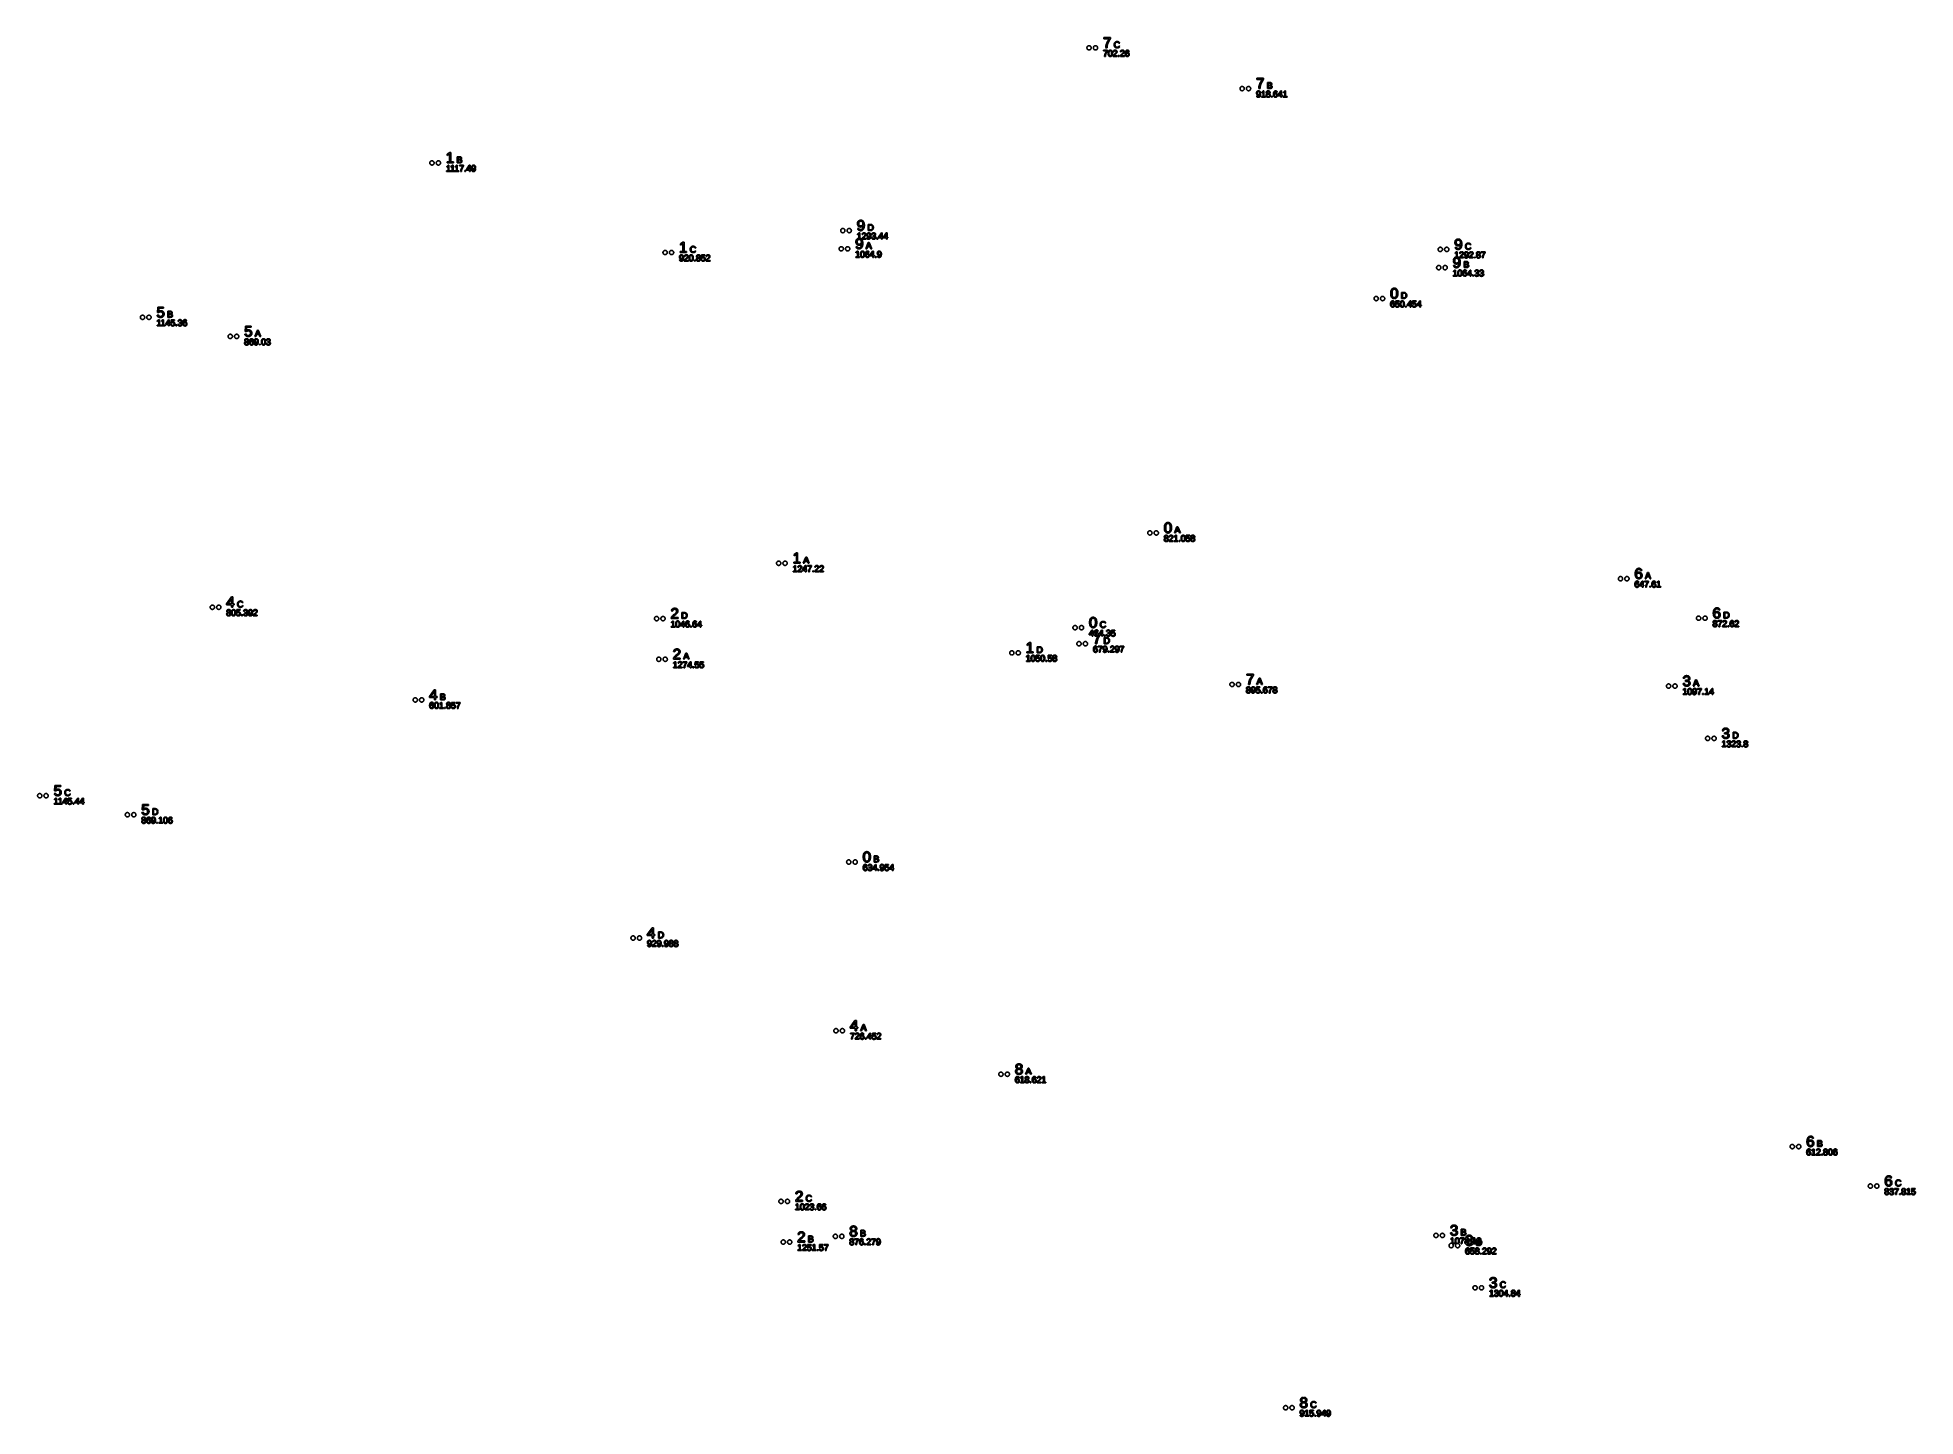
# Model space of a CAD drawing. Header units: metres. Extents: x -61 to 817, y 39 to 684.
import ezdxf

# ---------------------------------------------------------------- set-up
doc = ezdxf.new("R2010")
doc.units = ezdxf.units.M

msp = doc.modelspace()

# ---------------------------------------------------------------- linework, layer by layer
for p, q in [((429.497, 679.119), (429.492, 679.021)), ((429.492, 679.021), (429.497, 678.923)), ((429.511, 679.216), (429.497, 679.119)), ((429.497, 678.923), (429.511, 678.826)), ((429.535, 679.311), (429.511, 679.216)), ((429.511, 678.826), (429.535, 678.73)), ((429.568, 679.403), (429.535, 679.311)), ((429.535, 678.73), (429.568, 678.638)), ((429.61, 679.492), (429.568, 679.403)), ((429.568, 678.638), (429.61, 678.549)), ((429.661, 679.576), (429.61, 679.492)), ((429.61, 678.549), (429.661, 678.465)), ((429.719, 679.655), (429.661, 679.576)), ((429.661, 678.465), (429.719, 678.386)), ((429.785, 679.728), (429.719, 679.655)), ((429.719, 678.386), (429.785, 678.314)), ((429.858, 679.794), (429.785, 679.728)), ((429.785, 678.314), (429.858, 678.248)), ((429.937, 679.852), (429.858, 679.794)), ((429.858, 678.248), (429.937, 678.189)), ((430.021, 679.903), (429.937, 679.852)), ((429.937, 678.189), (430.021, 678.139)), ((430.109, 679.945), (430.021, 679.903)), ((430.021, 678.139), (430.109, 678.097)), ((430.202, 679.978), (430.109, 679.945)), ((430.109, 678.097), (430.202, 678.064)), ((430.297, 680.001), (430.202, 679.978)), ((430.202, 678.064), (430.297, 678.04)), ((430.394, 680.016), (430.297, 680.001)), ((430.297, 678.04), (430.394, 678.026)), ((430.492, 680.021), (430.394, 680.016)), ((430.394, 678.026), (430.492, 678.021)), ((430.59, 680.016), (430.492, 680.021)), ((430.492, 678.021), (430.59, 678.026)), ((430.687, 680.001), (430.59, 680.016)), ((430.59, 678.026), (430.687, 678.04)), ((430.782, 679.978), (430.687, 680.001)), ((430.687, 678.04), (430.782, 678.064)), ((430.875, 679.945), (430.782, 679.978)), ((430.782, 678.064), (430.875, 678.097)), ((430.964, 679.903), (430.875, 679.945)), ((430.875, 678.097), (430.964, 678.139)), ((431.048, 679.852), (430.964, 679.903)), ((430.964, 678.139), (431.048, 678.189)), ((431.126, 679.794), (431.048, 679.852)), ((431.048, 678.189), (431.126, 678.248)), ((431.199, 679.728), (431.126, 679.794)), ((431.126, 678.248), (431.199, 678.314)), ((431.265, 679.655), (431.199, 679.728)), ((431.199, 678.314), (431.265, 678.386)), ((431.324, 679.576), (431.265, 679.655)), ((431.265, 678.386), (431.324, 678.465)), ((431.374, 679.492), (431.324, 679.576)), ((431.324, 678.465), (431.374, 678.549)), ((431.416, 679.403), (431.374, 679.492)), ((431.374, 678.549), (431.416, 678.638)), ((431.449, 679.311), (431.416, 679.403)), ((431.416, 678.638), (431.449, 678.73)), ((431.473, 679.216), (431.449, 679.311)), ((431.449, 678.73), (431.473, 678.826)), ((431.487, 679.119), (431.473, 679.216)), ((431.473, 678.826), (431.487, 678.923)), ((431.492, 679.021), (431.487, 679.119)), ((431.487, 678.923), (431.492, 679.021)), ((432.497, 679.119), (432.492, 679.021)), ((432.492, 679.021), (432.497, 678.923)), ((432.511, 679.216), (432.497, 679.119)), ((432.497, 678.923), (432.511, 678.826)), ((432.535, 679.311), (432.511, 679.216)), ((432.511, 678.826), (432.535, 678.73)), ((432.568, 679.403), (432.535, 679.311)), ((432.535, 678.73), (432.568, 678.638)), ((432.61, 679.492), (432.568, 679.403)), ((432.568, 678.638), (432.61, 678.549)), ((432.661, 679.576), (432.61, 679.492)), ((432.61, 678.549), (432.661, 678.465)), ((432.719, 679.655), (432.661, 679.576)), ((432.661, 678.465), (432.719, 678.386)), ((432.785, 679.728), (432.719, 679.655)), ((432.719, 678.386), (432.785, 678.314)), ((432.858, 679.794), (432.785, 679.728)), ((432.785, 678.314), (432.858, 678.248)), ((432.937, 679.852), (432.858, 679.794)), ((432.858, 678.248), (432.937, 678.189)), ((433.021, 679.903), (432.937, 679.852)), ((432.937, 678.189), (433.021, 678.139)), ((433.109, 679.945), (433.021, 679.903)), ((433.021, 678.139), (433.109, 678.097)), ((433.202, 679.978), (433.109, 679.945)), ((433.109, 678.097), (433.202, 678.064)), ((433.297, 680.001), (433.202, 679.978)), ((433.202, 678.064), (433.297, 678.04)), ((433.394, 680.016), (433.297, 680.001)), ((433.297, 678.04), (433.394, 678.026)), ((433.492, 680.021), (433.394, 680.016)), ((433.394, 678.026), (433.492, 678.021)), ((433.59, 680.016), (433.492, 680.021)), ((433.492, 678.021), (433.59, 678.026)), ((433.687, 680.001), (433.59, 680.016)), ((433.59, 678.026), (433.687, 678.04)), ((433.782, 679.978), (433.687, 680.001)), ((433.687, 678.04), (433.782, 678.064)), ((433.875, 679.945), (433.782, 679.978)), ((433.782, 678.064), (433.875, 678.097)), ((433.963, 679.903), (433.875, 679.945)), ((433.875, 678.097), (433.963, 678.139)), ((434.048, 679.852), (433.963, 679.903)), ((433.963, 678.139), (434.048, 678.189)), ((434.126, 679.794), (434.048, 679.852)), ((434.048, 678.189), (434.126, 678.248)), ((434.199, 679.728), (434.126, 679.794)), ((434.126, 678.248), (434.199, 678.314)), ((434.265, 679.655), (434.199, 679.728)), ((434.199, 678.314), (434.265, 678.386)), ((434.324, 679.576), (434.265, 679.655)), ((434.265, 678.386), (434.324, 678.465)), ((434.374, 679.492), (434.324, 679.576)), ((434.324, 678.465), (434.374, 678.549)), ((434.416, 679.403), (434.374, 679.492)), ((434.374, 678.549), (434.416, 678.638)), ((434.449, 679.311), (434.416, 679.403)), ((434.416, 678.638), (434.449, 678.73)), ((434.473, 679.216), (434.449, 679.311)), ((434.449, 678.73), (434.473, 678.826)), ((434.487, 679.119), (434.473, 679.216)), ((434.473, 678.826), (434.487, 678.923)), ((434.492, 679.021), (434.487, 679.119)), ((434.487, 678.923), (434.492, 679.021)), ((439.088, 677.901), (437.204, 677.901)), ((437.204, 677.901), (437.204, 677.59)), ((437.204, 677.59), (438.735, 677.59)), ((440.543, 683.821), (437.352, 683.821)), ((437.352, 683.821), (437.352, 683.3)), ((437.352, 683.3), (439.95, 683.3)), ((437.961, 676.183), (437.913, 676.048)), ((438.016, 676.321), (437.961, 676.183)), ((438.08, 676.463), (438.016, 676.321)), ((438.15, 676.611), (438.08, 676.463)), ((438.229, 676.762), (438.15, 676.611)), ((438.315, 676.919), (438.229, 676.762)), ((438.248, 679.226), (438.243, 679.021)), ((438.243, 679.021), (438.884, 679.021)), ((438.262, 679.434), (438.248, 679.226)), ((438.287, 679.645), (438.262, 679.434)), ((438.272, 676.041), (438.3, 676.124)), ((438.321, 679.858), (438.287, 679.645)), ((438.3, 676.124), (438.362, 676.292)), ((438.408, 677.08), (438.315, 676.919)), ((438.364, 680.073), (438.321, 679.858)), ((438.362, 676.292), (438.433, 676.461)), ((438.418, 680.29), (438.364, 680.073)), ((438.51, 677.245), (438.408, 677.08)), ((438.481, 680.51), (438.418, 680.29)), ((438.433, 676.461), (438.472, 676.546)), ((438.472, 676.546), (438.515, 676.634)), ((438.554, 680.733), (438.481, 680.51)), ((438.618, 677.415), (438.51, 677.245)), ((438.515, 676.634), (438.565, 676.73)), ((438.636, 680.958), (438.554, 680.733)), ((438.565, 676.73), (438.621, 676.833)), ((438.735, 677.59), (438.618, 677.415)), ((438.621, 676.833), (438.751, 677.061)), ((438.73, 681.187), (438.636, 680.958)), ((438.837, 681.425), (438.73, 681.187)), ((438.751, 677.061), (438.907, 677.318)), ((438.957, 681.67), (438.837, 681.425)), ((438.884, 679.021), (438.886, 679.168)), ((438.886, 679.168), (438.892, 679.314)), ((438.892, 679.314), (438.901, 679.458)), ((438.901, 679.458), (438.914, 679.602)), ((438.907, 677.318), (439.088, 677.604)), ((438.914, 679.602), (438.931, 679.745)), ((438.931, 679.745), (438.952, 679.886)), ((438.952, 679.886), (438.977, 680.027)), ((439.09, 681.923), (438.957, 681.67)), ((438.977, 680.027), (439.005, 680.166)), ((439.005, 680.166), (439.037, 680.305)), ((439.037, 680.305), (439.073, 680.443)), ((439.073, 680.443), (439.113, 680.581)), ((439.088, 677.604), (439.088, 677.901)), ((439.236, 682.183), (439.09, 681.923)), ((439.113, 680.581), (439.156, 680.72)), ((439.156, 680.72), (439.203, 680.859)), ((439.203, 680.859), (439.254, 680.999)), ((439.395, 682.451), (439.236, 682.183)), ((439.254, 680.999), (439.309, 681.139)), ((439.309, 681.139), (439.367, 681.279)), ((439.367, 681.279), (439.429, 681.42)), ((439.567, 682.726), (439.395, 682.451)), ((439.417, 676.623), (439.414, 676.461)), ((439.414, 676.461), (439.417, 676.301)), ((439.426, 676.777), (439.417, 676.623)), ((439.417, 676.301), (439.426, 676.151)), ((439.44, 676.921), (439.426, 676.777)), ((439.426, 676.151), (439.441, 676.009)), ((439.429, 681.42), (439.495, 681.562)), ((439.461, 677.055), (439.44, 676.921)), ((439.488, 677.181), (439.461, 677.055)), ((439.52, 677.297), (439.488, 677.181)), ((439.495, 681.562), (439.568, 681.709)), ((439.558, 677.403), (439.52, 677.297)), ((439.603, 677.501), (439.558, 677.403)), ((439.752, 683.009), (439.567, 682.726)), ((439.568, 681.709), (439.653, 681.869)), ((439.653, 677.589), (439.603, 677.501)), ((439.653, 681.869), (439.748, 682.041)), ((439.71, 677.668), (439.653, 677.589)), ((439.773, 677.737), (439.71, 677.668)), ((439.748, 682.041), (439.853, 682.225)), ((439.95, 683.3), (439.752, 683.009)), ((439.844, 677.798), (439.773, 677.737)), ((439.783, 676.461), (439.785, 676.599)), ((439.785, 676.326), (439.783, 676.461)), ((439.785, 676.599), (439.79, 676.729)), ((439.79, 676.199), (439.785, 676.326)), ((439.79, 676.729), (439.799, 676.85)), ((439.799, 676.081), (439.79, 676.199)), ((439.799, 676.85), (439.812, 676.961)), ((439.812, 675.971), (439.799, 676.081)), ((439.812, 676.961), (439.828, 677.064)), ((439.828, 677.064), (439.848, 677.158)), ((439.921, 677.849), (439.844, 677.798)), ((439.848, 677.158), (439.871, 677.243)), ((439.853, 682.225), (439.97, 682.421)), ((439.871, 677.243), (439.898, 677.319)), ((439.898, 677.319), (439.929, 677.386)), ((440.005, 677.89), (439.921, 677.849)), ((439.929, 677.386), (439.964, 677.445)), ((439.964, 677.445), (440.003, 677.497)), ((439.97, 682.421), (440.097, 682.628)), ((440.003, 677.497), (440.048, 677.542)), ((440.096, 677.923), (440.005, 677.89)), ((440.048, 677.542), (440.097, 677.581)), ((440.194, 677.946), (440.096, 677.923)), ((440.097, 682.628), (440.235, 682.848)), ((440.097, 677.581), (440.15, 677.612)), ((440.15, 677.612), (440.208, 677.636)), ((440.299, 677.96), (440.194, 677.946)), ((440.208, 677.636), (440.271, 677.654)), ((440.235, 682.848), (440.384, 683.08)), ((440.271, 677.654), (440.339, 677.664)), ((440.411, 677.965), (440.299, 677.96)), ((440.339, 677.664), (440.411, 677.668)), ((440.384, 683.08), (440.543, 683.324)), ((440.52, 677.96), (440.411, 677.965)), ((440.411, 677.668), (440.481, 677.664)), ((440.481, 677.664), (440.547, 677.654)), ((440.622, 677.946), (440.52, 677.96)), ((440.543, 683.324), (440.543, 683.821)), ((440.547, 677.654), (440.608, 677.636)), ((440.608, 677.636), (440.664, 677.611)), ((440.717, 677.922), (440.622, 677.946)), ((440.664, 677.611), (440.716, 677.579)), ((440.716, 677.579), (440.764, 677.541)), ((440.807, 677.89), (440.717, 677.922)), ((440.764, 677.541), (440.807, 677.495)), ((440.889, 677.847), (440.807, 677.89)), ((440.807, 677.495), (440.845, 677.442)), ((440.845, 677.442), (440.879, 677.382)), ((440.879, 677.382), (440.909, 677.314)), ((440.965, 677.796), (440.889, 677.847)), ((440.909, 677.314), (440.935, 677.238)), ((440.935, 677.238), (440.958, 677.153)), ((440.958, 677.153), (440.978, 677.059)), ((441.035, 677.735), (440.965, 677.796)), ((440.978, 677.059), (440.994, 676.957)), ((441.005, 676.087), (440.992, 675.978)), ((440.994, 676.957), (441.006, 676.846)), ((441.014, 676.204), (441.005, 676.087)), ((441.006, 676.846), (441.015, 676.726)), ((441.02, 676.328), (441.014, 676.204)), ((441.015, 676.726), (441.02, 676.598)), ((441.02, 676.598), (441.022, 676.461)), ((441.022, 676.461), (441.02, 676.328)), ((441.097, 677.664), (441.035, 677.735)), ((441.154, 677.585), (441.097, 677.664)), ((441.204, 677.496), (441.154, 677.585)), ((441.249, 677.398), (441.204, 677.496)), ((441.287, 677.291), (441.249, 677.398)), ((441.32, 677.175), (441.287, 677.291)), ((441.346, 677.051), (441.32, 677.175)), ((441.367, 676.917), (441.346, 677.051)), ((441.366, 676.011), (441.381, 676.152)), ((441.382, 676.774), (441.367, 676.917)), ((441.381, 676.152), (441.391, 676.302)), ((441.391, 676.622), (441.382, 676.774)), ((441.394, 676.461), (441.391, 676.622)), ((441.391, 676.302), (441.394, 676.461)), ((441.748, 677.29), (441.737, 677.216)), ((441.737, 677.216), (442.111, 677.181)), ((441.765, 677.361), (441.748, 677.29)), ((441.787, 677.429), (441.765, 677.361)), ((441.814, 677.493), (441.787, 677.429)), ((441.846, 677.554), (441.814, 677.493)), ((441.883, 677.611), (441.846, 677.554)), ((441.926, 677.665), (441.883, 677.611)), ((441.974, 677.715), (441.926, 677.665)), ((442.027, 677.762), (441.974, 677.715)), ((442.084, 677.804), (442.027, 677.762)), ((442.145, 677.842), (442.084, 677.804)), ((442.111, 677.181), (442.118, 677.23)), ((442.118, 677.23), (442.128, 677.277)), ((442.128, 677.277), (442.142, 677.322)), ((442.142, 677.322), (442.158, 677.364)), ((442.209, 677.874), (442.145, 677.842)), ((442.158, 677.364), (442.178, 677.404)), ((442.178, 677.404), (442.2, 677.441)), ((442.2, 677.441), (442.226, 677.475)), ((442.209, 680.624), (442.204, 680.473)), ((442.204, 680.473), (442.206, 680.371)), ((442.206, 680.371), (442.212, 680.272)), ((442.222, 680.769), (442.209, 680.624)), ((442.277, 677.902), (442.209, 677.874)), ((442.212, 680.272), (442.222, 680.176)), ((442.245, 680.906), (442.222, 680.769)), ((442.222, 680.176), (442.237, 680.083)), ((442.226, 677.475), (442.255, 677.507)), ((442.237, 680.083), (442.255, 679.993)), ((442.277, 681.035), (442.245, 680.906)), ((442.392, 676.135), (442.247, 676.004)), ((442.255, 679.993), (442.277, 679.906)), ((442.255, 677.507), (442.287, 677.537)), ((442.318, 681.157), (442.277, 681.035)), ((442.277, 679.906), (442.304, 679.823)), ((442.348, 677.925), (442.277, 677.902)), ((442.287, 677.537), (442.321, 677.563)), ((442.304, 679.823), (442.334, 679.742)), ((442.369, 681.271), (442.318, 681.157)), ((442.321, 677.563), (442.357, 677.587)), ((442.334, 679.742), (442.369, 679.665)), ((442.423, 677.942), (442.348, 677.925)), ((442.357, 677.587), (442.396, 677.607)), ((442.428, 681.378), (442.369, 681.271)), ((442.369, 679.665), (442.408, 679.591)), ((442.744, 676.429), (442.392, 676.135)), ((442.396, 677.607), (442.436, 677.624)), ((442.408, 679.591), (442.45, 679.521)), ((442.501, 677.955), (442.423, 677.942)), ((442.496, 681.477), (442.428, 681.378)), ((442.436, 677.624), (442.479, 677.639)), ((442.45, 679.521), (442.496, 679.455)), ((442.479, 677.639), (442.523, 677.65)), ((442.574, 681.569), (442.496, 681.477)), ((442.496, 679.455), (442.546, 679.393)), ((442.583, 677.962), (442.501, 677.955)), ((442.523, 677.65), (442.57, 677.657)), ((442.545, 675.856), (442.941, 676.194)), ((442.546, 679.393), (442.6, 679.334)), ((442.57, 677.657), (442.618, 677.662)), ((442.66, 681.652), (442.574, 681.569)), ((442.669, 677.965), (442.583, 677.962)), ((442.598, 680.473), (442.601, 680.591)), ((442.601, 680.355), (442.598, 680.473)), ((442.6, 679.334), (442.657, 679.28)), ((442.601, 680.591), (442.611, 680.704)), ((442.612, 680.243), (442.601, 680.355)), ((442.611, 680.704), (442.627, 680.811)), ((442.629, 680.136), (442.612, 680.243)), ((442.618, 677.662), (442.669, 677.664)), ((442.627, 680.811), (442.65, 680.913)), ((442.652, 680.034), (442.629, 680.136)), ((442.65, 680.913), (442.68, 681.009)), ((442.683, 679.938), (442.652, 680.034)), ((442.657, 679.28), (442.718, 679.229)), ((442.753, 681.725), (442.66, 681.652)), ((442.762, 677.962), (442.669, 677.965)), ((442.669, 677.664), (442.722, 677.662)), ((442.68, 681.009), (442.715, 681.098)), ((442.72, 679.846), (442.683, 679.938)), ((442.715, 681.098), (442.758, 681.183)), ((442.718, 679.229), (442.783, 679.183)), ((442.764, 679.76), (442.72, 679.846)), ((442.722, 677.662), (442.772, 677.657)), ((442.869, 676.542), (442.744, 676.429)), ((442.852, 681.789), (442.753, 681.725)), ((442.758, 681.183), (442.807, 681.261)), ((442.85, 677.954), (442.762, 677.962)), ((442.815, 679.679), (442.764, 679.76)), ((442.772, 677.657), (442.819, 677.649)), ((442.783, 679.183), (442.851, 679.14)), ((442.807, 681.261), (442.862, 681.334)), ((442.873, 679.604), (442.815, 679.679)), ((442.819, 677.649), (442.864, 677.637)), ((442.934, 677.942), (442.85, 677.954)), ((442.851, 679.14), (442.923, 679.101)), ((442.959, 681.842), (442.852, 681.789)), ((442.862, 681.334), (442.924, 681.4)), ((442.864, 677.637), (442.907, 677.623)), ((442.953, 676.628), (442.869, 676.542)), ((442.937, 679.535), (442.873, 679.604)), ((442.907, 677.623), (442.946, 677.605)), ((442.923, 679.101), (442.998, 679.067)), ((442.924, 681.4), (442.99, 681.458)), ((443.012, 677.924), (442.934, 677.942)), ((443.005, 679.474), (442.937, 679.535)), ((442.941, 676.194), (443.074, 676.314)), ((442.946, 677.605), (442.983, 677.583)), ((443.003, 676.687), (442.953, 676.628)), ((443.073, 681.886), (442.959, 681.842)), ((442.983, 677.583), (443.018, 677.559)), ((442.99, 681.458), (443.062, 681.508)), ((442.998, 679.067), (443.075, 679.038)), ((443.048, 676.747), (443.003, 676.687)), ((443.079, 679.421), (443.005, 679.474)), ((443.086, 677.901), (443.012, 677.924)), ((443.018, 677.559), (443.05, 677.531)), ((443.088, 676.808), (443.048, 676.747)), ((443.05, 677.531), (443.078, 677.5)), ((443.062, 681.508), (443.139, 681.551)), ((443.194, 681.921), (443.073, 681.886)), ((443.074, 676.314), (443.181, 676.415)), ((443.075, 679.038), (443.156, 679.013)), ((443.078, 677.5), (443.104, 677.466)), ((443.157, 679.377), (443.079, 679.421)), ((443.154, 677.873), (443.086, 677.901)), ((443.123, 676.87), (443.088, 676.808)), ((443.104, 677.466), (443.126, 677.43)), ((443.138, 676.903), (443.123, 676.87)), ((443.126, 677.43), (443.144, 677.391)), ((443.151, 676.937), (443.138, 676.903)), ((443.139, 681.551), (443.222, 681.586)), ((443.144, 677.391), (443.16, 677.35)), ((443.162, 676.971), (443.151, 676.937)), ((443.218, 677.839), (443.154, 677.873)), ((443.156, 679.013), (443.239, 678.993)), ((443.24, 679.34), (443.157, 679.377)), ((443.16, 677.35), (443.171, 677.305)), ((443.171, 677.006), (443.162, 676.971)), ((443.171, 677.305), (443.18, 677.258)), ((443.178, 677.043), (443.171, 677.006)), ((443.183, 677.08), (443.178, 677.043)), ((443.18, 677.258), (443.185, 677.209)), ((443.181, 676.415), (443.261, 676.499)), ((443.186, 677.118), (443.183, 677.08)), ((443.185, 677.209), (443.187, 677.157)), ((443.187, 677.157), (443.186, 677.118)), ((443.322, 681.945), (443.194, 681.921)), ((443.277, 677.801), (443.218, 677.839)), ((443.222, 681.586), (443.309, 681.613)), ((443.239, 678.993), (443.325, 678.977)), ((443.327, 679.312), (443.24, 679.34)), ((443.261, 676.499), (443.324, 676.573)), ((443.331, 677.758), (443.277, 677.801)), ((443.309, 681.613), (443.402, 681.632)), ((443.457, 681.96), (443.322, 681.945)), ((443.324, 676.573), (443.379, 676.647)), ((443.325, 678.977), (443.414, 678.966)), ((443.42, 679.292), (443.327, 679.312)), ((443.379, 677.71), (443.331, 677.758)), ((443.422, 677.657), (443.379, 677.71)), ((443.379, 676.647), (443.428, 676.721)), ((443.402, 681.632), (443.5, 681.644)), ((443.414, 678.966), (443.506, 678.959)), ((443.517, 679.28), (443.42, 679.292)), ((443.46, 677.6), (443.422, 677.657)), ((443.428, 676.721), (443.469, 676.796)), ((443.599, 681.965), (443.457, 681.96)), ((443.491, 677.539), (443.46, 677.6)), ((443.469, 676.796), (443.503, 676.87)), ((443.517, 677.474), (443.491, 677.539)), ((443.5, 681.644), (443.603, 681.648)), ((443.503, 676.87), (443.529, 676.944)), ((443.506, 678.959), (443.601, 678.957)), ((443.619, 679.276), (443.517, 679.28)), ((443.537, 677.404), (443.517, 677.474)), ((443.529, 676.944), (443.548, 677.019)), ((443.551, 677.33), (443.537, 677.404)), ((443.548, 677.019), (443.559, 677.094)), ((443.56, 677.251), (443.551, 677.33)), ((443.559, 677.094), (443.563, 677.169)), ((443.563, 677.169), (443.56, 677.251)), ((443.699, 681.962), (443.599, 681.965)), ((443.601, 678.957), (443.694, 678.959)), ((443.603, 681.648), (443.67, 681.646)), ((443.749, 679.283), (443.619, 679.276)), ((443.67, 681.646), (443.734, 681.641)), ((443.694, 678.959), (443.784, 678.966)), ((443.795, 681.956), (443.699, 681.962)), ((443.734, 681.641), (443.796, 681.633)), ((443.872, 679.304), (443.749, 679.283)), ((443.784, 678.966), (443.872, 678.978)), ((443.888, 681.945), (443.795, 681.956)), ((443.796, 681.633), (443.857, 681.621)), ((443.857, 681.621), (443.915, 681.607)), ((443.987, 679.34), (443.872, 679.304)), ((443.872, 678.978), (443.957, 678.994)), ((443.976, 681.929), (443.888, 681.945)), ((443.915, 681.607), (443.971, 681.589)), ((443.957, 678.994), (444.039, 679.015)), ((443.971, 681.589), (444.025, 681.567)), ((444.061, 681.909), (443.976, 681.929)), ((444.095, 679.39), (443.987, 679.34)), ((444.025, 681.567), (444.077, 681.543)), ((444.039, 679.015), (444.119, 679.041)), ((444.143, 681.885), (444.061, 681.909)), ((444.077, 681.543), (444.127, 681.515)), ((444.196, 679.454), (444.095, 679.39)), ((444.119, 679.041), (444.197, 679.071)), ((444.127, 681.515), (444.175, 681.484)), ((444.22, 681.856), (444.143, 681.885)), ((444.175, 681.484), (444.219, 681.45)), ((444.289, 679.532), (444.196, 679.454)), ((444.197, 679.071), (444.272, 679.106)), ((444.219, 681.45), (444.261, 681.414)), ((444.294, 681.823), (444.22, 681.856)), ((444.261, 681.414), (444.3, 681.374)), ((444.272, 679.106), (444.344, 679.146)), ((444.375, 679.625), (444.289, 679.532)), ((444.364, 681.786), (444.294, 681.823)), ((444.3, 681.374), (444.335, 681.332)), ((444.335, 681.332), (444.368, 681.286)), ((444.344, 679.146), (444.413, 679.19)), ((444.43, 681.744), (444.364, 681.786)), ((444.368, 681.286), (444.398, 681.238)), ((444.453, 679.732), (444.375, 679.625)), ((444.398, 681.238), (444.424, 681.187)), ((444.413, 679.19), (444.479, 679.238)), ((444.424, 681.187), (444.448, 681.133)), ((444.492, 681.698), (444.43, 681.744)), ((444.448, 681.133), (444.815, 681.255)), ((444.524, 679.853), (444.453, 679.732)), ((444.479, 679.238), (444.542, 679.291)), ((444.551, 681.647), (444.492, 681.698)), ((444.841, 679.698), (444.524, 679.853)), ((444.542, 679.291), (444.6, 679.348)), ((444.605, 681.592), (444.551, 681.647)), ((444.6, 679.348), (444.656, 679.409)), ((444.655, 681.533), (444.605, 681.592)), ((444.701, 681.47), (444.655, 681.533)), ((444.656, 679.409), (444.707, 679.475)), ((444.743, 681.403), (444.701, 681.47)), ((444.707, 679.475), (444.755, 679.545)), ((444.781, 681.331), (444.743, 681.403)), ((444.755, 679.545), (444.8, 679.619)), ((444.815, 681.255), (444.781, 681.331)), ((444.8, 679.619), (444.841, 679.698)), ((445.137, 677.29), (445.125, 677.216)), ((445.125, 677.216), (445.499, 677.181)), ((445.153, 677.361), (445.137, 677.29)), ((445.175, 677.429), (445.153, 677.361)), ((445.202, 677.493), (445.175, 677.429)), ((445.235, 677.554), (445.202, 677.493)), ((445.272, 677.611), (445.235, 677.554)), ((445.315, 677.665), (445.272, 677.611)), ((445.362, 677.715), (445.315, 677.665)), ((445.415, 677.762), (445.362, 677.715)), ((445.473, 677.804), (445.415, 677.762)), ((445.533, 677.842), (445.473, 677.804)), ((445.499, 677.181), (445.507, 677.23)), ((445.507, 677.23), (445.517, 677.277)), ((445.517, 677.277), (445.53, 677.322)), ((445.53, 677.322), (445.547, 677.364)), ((445.598, 677.874), (445.533, 677.842)), ((445.547, 677.364), (445.566, 677.404)), ((445.566, 677.404), (445.589, 677.441)), ((445.589, 677.441), (445.615, 677.475)), ((445.666, 677.902), (445.598, 677.874)), ((445.615, 677.475), (445.643, 677.507)), ((445.78, 676.135), (445.635, 676.004)), ((445.643, 677.507), (445.675, 677.537)), ((445.737, 677.925), (445.666, 677.902)), ((445.675, 677.537), (445.71, 677.563)), ((445.71, 677.563), (445.746, 677.587)), ((445.812, 677.942), (445.737, 677.925)), ((445.746, 677.587), (445.784, 677.607)), ((446.133, 676.429), (445.78, 676.135)), ((445.784, 677.607), (445.825, 677.624)), ((445.89, 677.955), (445.812, 677.942)), ((445.825, 677.624), (445.867, 677.639)), ((445.867, 677.639), (445.912, 677.65)), ((445.972, 677.962), (445.89, 677.955)), ((445.912, 677.65), (445.958, 677.657)), ((445.934, 675.856), (446.329, 676.194)), ((445.958, 677.657), (446.007, 677.662)), ((446.057, 677.965), (445.972, 677.962)), ((446.007, 677.662), (446.057, 677.664)), ((446.151, 677.962), (446.057, 677.965)), ((446.057, 677.664), (446.11, 677.662)), ((446.11, 677.662), (446.16, 677.657)), ((446.257, 676.542), (446.133, 676.429)), ((446.239, 677.954), (446.151, 677.962)), ((446.16, 677.657), (446.208, 677.649)), ((446.208, 677.649), (446.253, 677.637)), ((446.322, 677.942), (446.239, 677.954)), ((446.253, 677.637), (446.295, 677.623)), ((446.341, 676.628), (446.257, 676.542)), ((446.295, 677.623), (446.335, 677.605)), ((446.401, 677.924), (446.322, 677.942)), ((446.329, 676.194), (446.463, 676.314)), ((446.335, 677.605), (446.372, 677.583)), ((446.391, 676.687), (446.341, 676.628)), ((446.372, 677.583), (446.407, 677.559)), ((446.437, 676.747), (446.391, 676.687)), ((446.474, 677.901), (446.401, 677.924)), ((446.407, 677.559), (446.438, 677.531)), ((446.477, 676.808), (446.437, 676.747)), ((446.438, 677.531), (446.467, 677.5)), ((446.463, 676.314), (446.57, 676.415)), ((446.467, 677.5), (446.492, 677.466)), ((446.543, 677.873), (446.474, 677.901)), ((446.512, 676.87), (446.477, 676.808)), ((446.492, 677.466), (446.514, 677.43)), ((446.527, 676.903), (446.512, 676.87)), ((446.514, 677.43), (446.533, 677.391)), ((446.54, 676.937), (446.527, 676.903)), ((446.533, 677.391), (446.548, 677.35)), ((446.551, 676.971), (446.54, 676.937)), ((446.607, 677.839), (446.543, 677.873)), ((446.548, 677.35), (446.56, 677.305)), ((446.559, 677.006), (446.551, 676.971)), ((446.566, 677.043), (446.559, 677.006)), ((446.56, 677.305), (446.569, 677.258)), ((446.571, 677.08), (446.566, 677.043)), ((446.569, 677.258), (446.574, 677.209)), ((446.57, 676.415), (446.649, 676.499)), ((446.574, 677.118), (446.571, 677.08)), ((446.574, 677.209), (446.575, 677.157)), ((446.575, 677.157), (446.574, 677.118)), ((446.665, 677.801), (446.607, 677.839)), ((446.649, 676.499), (446.712, 676.573)), ((446.719, 677.758), (446.665, 677.801)), ((446.712, 676.573), (446.768, 676.647)), ((446.768, 677.71), (446.719, 677.758)), ((446.811, 677.657), (446.768, 677.71)), ((446.768, 676.647), (446.816, 676.721)), ((446.848, 677.6), (446.811, 677.657)), ((446.816, 676.721), (446.857, 676.796)), ((446.88, 677.539), (446.848, 677.6)), ((446.857, 676.796), (446.891, 676.87)), ((446.905, 677.474), (446.88, 677.539)), ((446.891, 676.87), (446.918, 676.944)), ((446.926, 677.404), (446.905, 677.474)), ((446.918, 676.944), (446.936, 677.019)), ((446.94, 677.33), (446.926, 677.404)), ((446.936, 677.019), (446.948, 677.094)), ((446.948, 677.251), (446.94, 677.33)), ((446.951, 677.169), (446.948, 677.251)), ((446.948, 677.094), (446.951, 677.169)), ((447.373, 676.557), (447.37, 676.393)), ((447.37, 676.393), (447.373, 676.241)), ((447.383, 676.713), (447.373, 676.557)), ((447.373, 676.241), (447.383, 676.097)), ((447.4, 676.859), (447.383, 676.713)), ((447.383, 676.097), (447.398, 675.962)), ((447.422, 676.998), (447.4, 676.859)), ((447.452, 677.127), (447.422, 676.998)), ((447.488, 677.248), (447.452, 677.127)), ((447.53, 677.36), (447.488, 677.248)), ((447.579, 677.463), (447.53, 677.36)), ((447.635, 677.558), (447.579, 677.463)), ((447.697, 677.643), (447.635, 677.558)), ((447.764, 677.718), (447.697, 677.643)), ((447.734, 676.5), (447.736, 676.623)), ((447.757, 676.539), (447.734, 676.5)), ((447.736, 676.623), (447.742, 676.739)), ((447.742, 676.739), (447.753, 676.849)), ((447.753, 676.849), (447.768, 676.952)), ((447.782, 676.577), (447.757, 676.539)), ((447.837, 677.784), (447.764, 677.718)), ((447.768, 676.952), (447.787, 677.048)), ((447.77, 676.022), (447.772, 676.08)), ((447.772, 676.08), (447.778, 676.135)), ((447.778, 676.135), (447.787, 676.187)), ((447.809, 676.613), (447.782, 676.577)), ((447.787, 677.048), (447.81, 677.138)), ((447.787, 676.187), (447.801, 676.237)), ((447.801, 676.237), (447.818, 676.284)), ((447.838, 676.646), (447.809, 676.613)), ((447.81, 677.138), (447.837, 677.221)), ((447.818, 676.284), (447.839, 676.327)), ((447.915, 677.839), (447.837, 677.784)), ((447.837, 677.221), (447.868, 677.298)), ((447.869, 676.677), (447.838, 676.646)), ((447.839, 676.327), (447.864, 676.368)), ((447.864, 676.368), (447.893, 676.406)), ((447.868, 677.298), (447.904, 677.368)), ((447.902, 676.706), (447.869, 676.677)), ((447.893, 676.406), (447.926, 676.442)), ((447.937, 676.733), (447.902, 676.706)), ((447.904, 677.368), (447.944, 677.431)), ((447.999, 677.884), (447.915, 677.839)), ((447.926, 676.442), (447.962, 676.474)), ((447.974, 676.757), (447.937, 676.733)), ((447.944, 677.431), (447.987, 677.486)), ((447.962, 676.474), (448.001, 676.502)), ((448.013, 676.78), (447.974, 676.757)), ((447.987, 677.486), (448.034, 677.534)), ((448.088, 677.919), (447.999, 677.884)), ((448.001, 676.502), (448.042, 676.527)), ((448.054, 676.8), (448.013, 676.78)), ((448.034, 677.534), (448.084, 677.575)), ((448.042, 676.527), (448.085, 676.547)), ((448.096, 676.818), (448.054, 676.8)), ((448.084, 677.575), (448.137, 677.608)), ((448.085, 676.547), (448.13, 676.564)), ((448.183, 677.945), (448.088, 677.919)), ((448.139, 676.834), (448.096, 676.818)), ((448.13, 676.564), (448.178, 676.578)), ((448.137, 677.608), (448.194, 677.634)), ((448.183, 676.847), (448.139, 676.834)), ((448.178, 676.578), (448.229, 676.587)), ((448.284, 677.96), (448.183, 677.945)), ((448.229, 676.858), (448.183, 676.847)), ((448.194, 677.634), (448.254, 677.653)), ((448.276, 676.866), (448.229, 676.858)), ((448.229, 676.587), (448.282, 676.593)), ((448.254, 677.653), (448.318, 677.664)), ((448.325, 676.872), (448.276, 676.866)), ((448.282, 676.593), (448.337, 676.595)), ((448.39, 677.965), (448.284, 677.96)), ((448.318, 677.664), (448.385, 677.668)), ((448.374, 676.875), (448.325, 676.872)), ((448.337, 676.595), (448.396, 676.593)), ((448.425, 676.877), (448.374, 676.875)), ((448.385, 677.668), (448.462, 677.663)), ((448.527, 677.957), (448.39, 677.965)), ((448.396, 676.593), (448.451, 676.586)), ((448.511, 676.874), (448.425, 676.877)), ((448.451, 676.586), (448.504, 676.575)), ((448.462, 677.663), (448.533, 677.65)), ((448.504, 676.575), (448.554, 676.561)), ((448.592, 676.864), (448.511, 676.874)), ((448.653, 677.936), (448.527, 677.957)), ((448.533, 677.65), (448.598, 677.629)), ((448.554, 676.561), (448.6, 676.541)), ((448.67, 676.849), (448.592, 676.864)), ((448.598, 677.629), (448.656, 677.599)), ((448.6, 676.541), (448.644, 676.518)), ((448.644, 676.518), (448.685, 676.49)), ((448.767, 677.9), (448.653, 677.936)), ((448.656, 677.599), (448.708, 677.56)), ((448.743, 676.827), (448.67, 676.849)), ((448.685, 676.49), (448.723, 676.458)), ((448.708, 677.56), (448.753, 677.513)), ((448.723, 676.458), (448.758, 676.422)), ((448.813, 676.799), (448.743, 676.827)), ((448.753, 677.513), (448.793, 677.457)), ((448.758, 676.422), (448.79, 676.382)), ((448.869, 677.85), (448.767, 677.9)), ((448.79, 676.382), (448.818, 676.338)), ((448.793, 677.457), (448.826, 677.392)), ((448.878, 676.765), (448.813, 676.799)), ((448.818, 676.338), (448.842, 676.291)), ((448.826, 677.392), (448.853, 677.319)), ((448.842, 676.291), (448.863, 676.24)), ((448.853, 677.319), (449.203, 677.382)), ((448.863, 676.24), (448.88, 676.186)), ((448.96, 677.785), (448.869, 677.85)), ((448.939, 676.724), (448.878, 676.765)), ((448.88, 676.186), (448.893, 676.128)), ((448.893, 676.128), (448.903, 676.066)), ((448.997, 676.678), (448.939, 676.724)), ((449.038, 677.706), (448.96, 677.785)), ((449.05, 676.625), (448.997, 676.678)), ((449.105, 677.612), (449.038, 677.706)), ((449.099, 676.567), (449.05, 676.625)), ((449.142, 676.505), (449.099, 676.567)), ((449.16, 677.504), (449.105, 677.612)), ((449.179, 676.438), (449.142, 676.505)), ((449.203, 677.382), (449.16, 677.504)), ((449.21, 676.367), (449.179, 676.438)), ((449.236, 676.292), (449.21, 676.367)), ((449.256, 676.213), (449.236, 676.292)), ((449.271, 676.129), (449.256, 676.213)), ((449.279, 676.041), (449.271, 676.129)), ((437.733, 675.144), (437.73, 675.021)), ((437.73, 675.021), (438.112, 675.021)), ((437.742, 675.269), (437.733, 675.144)), ((437.756, 675.395), (437.742, 675.269)), ((437.776, 675.523), (437.756, 675.395)), ((437.801, 675.652), (437.776, 675.523)), ((437.833, 675.782), (437.801, 675.652)), ((437.87, 675.914), (437.833, 675.782)), ((437.913, 676.048), (437.87, 675.914)), ((438.112, 675.021), (438.113, 675.109)), ((438.113, 675.109), (438.117, 675.197)), ((438.117, 675.197), (438.122, 675.284)), ((438.122, 675.284), (438.13, 675.37)), ((438.13, 675.37), (438.14, 675.456)), ((438.14, 675.456), (438.152, 675.541)), ((438.152, 675.541), (438.167, 675.625)), ((438.167, 675.625), (438.183, 675.709)), ((438.183, 675.709), (438.202, 675.792)), ((438.202, 675.792), (438.223, 675.874)), ((438.223, 675.874), (438.247, 675.958)), ((438.247, 675.958), (438.272, 676.041)), ((439.441, 676.009), (439.462, 675.876)), ((439.462, 675.876), (439.49, 675.752)), ((439.49, 675.752), (439.523, 675.636)), ((439.523, 675.636), (439.563, 675.529)), ((439.563, 675.529), (439.608, 675.43)), ((439.608, 675.43), (439.66, 675.341)), ((439.66, 675.341), (439.718, 675.26)), ((439.718, 675.26), (439.782, 675.189)), ((439.782, 675.189), (439.852, 675.127)), ((439.829, 675.87), (439.812, 675.971)), ((439.849, 675.776), (439.829, 675.87)), ((439.872, 675.691), (439.849, 675.776)), ((439.852, 675.127), (439.928, 675.075)), ((439.9, 675.614), (439.872, 675.691)), ((439.931, 675.546), (439.9, 675.614)), ((439.928, 675.075), (440.01, 675.033)), ((439.966, 675.485), (439.931, 675.546)), ((440.006, 675.431), (439.966, 675.485)), ((440.049, 675.385), (440.006, 675.431)), ((440.01, 675.033), (440.098, 674.999)), ((440.097, 675.345), (440.049, 675.385)), ((440.15, 675.313), (440.097, 675.345)), ((440.098, 674.999), (440.192, 674.976)), ((440.206, 675.288), (440.15, 675.313)), ((440.192, 674.976), (440.293, 674.961)), ((440.267, 675.27), (440.206, 675.288)), ((440.332, 675.259), (440.267, 675.27)), ((440.293, 674.961), (440.399, 674.957)), ((440.402, 675.256), (440.332, 675.259)), ((440.399, 674.957), (440.505, 674.961)), ((440.471, 675.259), (440.402, 675.256)), ((440.536, 675.27), (440.471, 675.259)), ((440.505, 674.961), (440.605, 674.976)), ((440.597, 675.289), (440.536, 675.27)), ((440.653, 675.314), (440.597, 675.289)), ((440.605, 674.976), (440.7, 675)), ((440.705, 675.347), (440.653, 675.314)), ((440.7, 675), (440.788, 675.033)), ((440.753, 675.387), (440.705, 675.347)), ((440.797, 675.435), (440.753, 675.387)), ((440.788, 675.033), (440.871, 675.076)), ((440.837, 675.49), (440.797, 675.435)), ((440.872, 675.552), (440.837, 675.49)), ((440.871, 675.076), (440.947, 675.128)), ((440.903, 675.621), (440.872, 675.552)), ((440.931, 675.699), (440.903, 675.621)), ((440.955, 675.784), (440.931, 675.699)), ((440.947, 675.128), (441.018, 675.19)), ((440.976, 675.877), (440.955, 675.784)), ((440.992, 675.978), (440.976, 675.877)), ((441.018, 675.19), (441.083, 675.262)), ((441.083, 675.262), (441.142, 675.343)), ((441.142, 675.343), (441.195, 675.433)), ((441.195, 675.433), (441.241, 675.531)), ((441.241, 675.531), (441.282, 675.638)), ((441.282, 675.638), (441.316, 675.754)), ((441.316, 675.754), (441.344, 675.878)), ((441.344, 675.878), (441.366, 676.011)), ((441.743, 675.332), (441.72, 675.279)), ((441.72, 675.279), (441.72, 675.021)), ((441.72, 675.021), (443.608, 675.021)), ((441.793, 675.433), (441.743, 675.332)), ((441.848, 675.529), (441.793, 675.433)), ((441.907, 675.619), (441.848, 675.529)), ((441.971, 675.704), (441.907, 675.619)), ((442.038, 675.784), (441.971, 675.704)), ((442.141, 675.898), (442.038, 675.784)), ((442.122, 675.332), (442.152, 675.396)), ((443.608, 675.332), (442.122, 675.332)), ((442.247, 676.004), (442.141, 675.898)), ((442.152, 675.396), (442.191, 675.462)), ((442.191, 675.462), (442.237, 675.529)), ((442.237, 675.529), (442.29, 675.597)), ((442.29, 675.597), (442.351, 675.667)), ((442.351, 675.667), (442.422, 675.74)), ((442.422, 675.74), (442.545, 675.856)), ((443.608, 675.021), (443.608, 675.332)), ((444.546, 675.469), (444.15, 675.469)), ((444.15, 675.469), (444.15, 675.021)), ((444.15, 675.021), (444.546, 675.021)), ((444.546, 675.021), (444.546, 675.469)), ((445.132, 675.332), (445.108, 675.279)), ((445.108, 675.279), (445.108, 675.021)), ((445.108, 675.021), (446.996, 675.021)), ((445.182, 675.433), (445.132, 675.332)), ((445.237, 675.529), (445.182, 675.433)), ((445.296, 675.619), (445.237, 675.529)), ((445.359, 675.704), (445.296, 675.619)), ((445.426, 675.784), (445.359, 675.704)), ((445.529, 675.898), (445.426, 675.784)), ((445.51, 675.332), (445.541, 675.396)), ((446.996, 675.332), (445.51, 675.332)), ((445.635, 676.004), (445.529, 675.898)), ((445.541, 675.396), (445.58, 675.462)), ((445.58, 675.462), (445.625, 675.529)), ((445.625, 675.529), (445.679, 675.597)), ((445.679, 675.597), (445.74, 675.667)), ((445.74, 675.667), (445.81, 675.74)), ((445.81, 675.74), (445.934, 675.856)), ((446.996, 675.021), (446.996, 675.332)), ((447.398, 675.962), (447.42, 675.835)), ((447.42, 675.835), (447.449, 675.716)), ((447.449, 675.716), (447.483, 675.606)), ((447.483, 675.606), (447.524, 675.503)), ((447.524, 675.503), (447.572, 675.409)), ((447.572, 675.409), (447.625, 675.324)), ((447.625, 675.324), (447.685, 675.247)), ((447.685, 675.247), (447.75, 675.179)), ((447.75, 675.179), (447.82, 675.12)), ((447.772, 675.948), (447.77, 676.022)), ((447.778, 675.877), (447.772, 675.948)), ((447.788, 675.81), (447.778, 675.877)), ((447.802, 675.745), (447.788, 675.81)), ((447.82, 675.684), (447.802, 675.745)), ((447.842, 675.625), (447.82, 675.684)), ((447.82, 675.12), (447.896, 675.07)), ((447.868, 675.57), (447.842, 675.625)), ((447.898, 675.517), (447.868, 675.57)), ((447.896, 675.07), (447.978, 675.029)), ((447.932, 675.468), (447.898, 675.517)), ((447.969, 675.422), (447.932, 675.468)), ((448.009, 675.382), (447.969, 675.422)), ((447.978, 675.029), (448.066, 674.997)), ((448.051, 675.348), (448.009, 675.382)), ((448.095, 675.318), (448.051, 675.348)), ((448.066, 674.997), (448.158, 674.975)), ((448.141, 675.294), (448.095, 675.318)), ((448.19, 675.276), (448.141, 675.294)), ((448.158, 674.975), (448.257, 674.961)), ((448.241, 675.262), (448.19, 675.276)), ((448.294, 675.254), (448.241, 675.262)), ((448.257, 674.961), (448.361, 674.957)), ((448.349, 675.252), (448.294, 675.254)), ((448.406, 675.254), (448.349, 675.252)), ((448.361, 674.957), (448.455, 674.96)), ((448.46, 675.261), (448.406, 675.254)), ((448.455, 674.96), (448.543, 674.97)), ((448.511, 675.272), (448.46, 675.261)), ((448.56, 675.287), (448.511, 675.272)), ((448.543, 674.97), (448.628, 674.986)), ((448.605, 675.308), (448.56, 675.287)), ((448.648, 675.332), (448.605, 675.308)), ((448.628, 674.986), (448.707, 675.009)), ((448.688, 675.361), (448.648, 675.332)), ((448.726, 675.395), (448.688, 675.361)), ((448.707, 675.009), (448.783, 675.039)), ((448.76, 675.433), (448.726, 675.395)), ((448.792, 675.475), (448.76, 675.433)), ((448.783, 675.039), (448.853, 675.075)), ((448.819, 675.52), (448.792, 675.475)), ((448.843, 675.569), (448.819, 675.52)), ((448.864, 675.621), (448.843, 675.569)), ((448.853, 675.075), (448.919, 675.118)), ((448.88, 675.677), (448.864, 675.621)), ((448.893, 675.736), (448.88, 675.677)), ((448.903, 675.798), (448.893, 675.736)), ((448.903, 676.066), (448.908, 676.001)), ((448.908, 675.864), (448.903, 675.798)), ((448.908, 676.001), (448.91, 675.933)), ((448.91, 675.933), (448.908, 675.864)), ((448.919, 675.118), (448.98, 675.167)), ((448.98, 675.167), (449.037, 675.223)), ((449.037, 675.223), (449.088, 675.284)), ((449.088, 675.284), (449.134, 675.35)), ((449.134, 675.35), (449.173, 675.422)), ((449.173, 675.422), (449.206, 675.497)), ((449.206, 675.497), (449.234, 675.578)), ((449.234, 675.578), (449.255, 675.664)), ((449.255, 675.664), (449.27, 675.754)), ((449.27, 675.754), (449.279, 675.849)), ((449.282, 675.949), (449.279, 676.041)), ((449.279, 675.849), (449.282, 675.949)), ((501.053, 660.066), (501.049, 659.968)), ((501.049, 659.968), (501.053, 659.87)), ((501.068, 660.163), (501.053, 660.066)), ((501.053, 659.87), (501.068, 659.773)), ((501.092, 660.258), (501.068, 660.163)), ((501.068, 659.773), (501.092, 659.677)), ((501.125, 660.35), (501.092, 660.258)), ((501.092, 659.677), (501.125, 659.585)), ((501.167, 660.439), (501.125, 660.35)), ((501.125, 659.585), (501.167, 659.496)), ((501.217, 660.523), (501.167, 660.439)), ((501.167, 659.496), (501.217, 659.412)), ((501.276, 660.602), (501.217, 660.523)), ((501.217, 659.412), (501.276, 659.333)), ((501.342, 660.675), (501.276, 660.602)), ((501.276, 659.333), (501.342, 659.26)), ((501.414, 660.741), (501.342, 660.675)), ((501.342, 659.26), (501.414, 659.195)), ((501.493, 660.799), (501.414, 660.741)), ((501.414, 659.195), (501.493, 659.136)), ((501.577, 660.85), (501.493, 660.799)), ((501.493, 659.136), (501.577, 659.086)), ((501.666, 660.891), (501.577, 660.85)), ((501.577, 659.086), (501.666, 659.044)), ((501.758, 660.925), (501.666, 660.891)), ((501.666, 659.044), (501.758, 659.011)), ((501.854, 660.948), (501.758, 660.925)), ((501.758, 659.011), (501.854, 658.987)), ((501.951, 660.963), (501.854, 660.948)), ((501.854, 658.987), (501.951, 658.972)), ((502.049, 660.968), (501.951, 660.963)), ((501.951, 658.972), (502.049, 658.968)), ((502.147, 660.963), (502.049, 660.968)), ((502.049, 658.968), (502.147, 658.972)), ((502.244, 660.948), (502.147, 660.963)), ((502.147, 658.972), (502.244, 658.987)), ((502.339, 660.925), (502.244, 660.948)), ((502.244, 658.987), (502.339, 659.011)), ((502.431, 660.891), (502.339, 660.925)), ((502.339, 659.011), (502.431, 659.044)), ((502.52, 660.85), (502.431, 660.891)), ((502.431, 659.044), (502.52, 659.086)), ((502.604, 660.799), (502.52, 660.85)), ((502.52, 659.086), (502.604, 659.136)), ((502.683, 660.741), (502.604, 660.799)), ((502.604, 659.136), (502.683, 659.195)), ((502.756, 660.675), (502.683, 660.741)), ((502.683, 659.195), (502.756, 659.26)), ((502.822, 660.602), (502.756, 660.675)), ((502.756, 659.26), (502.822, 659.333)), ((502.88, 660.523), (502.822, 660.602)), ((502.822, 659.333), (502.88, 659.412)), ((502.931, 660.439), (502.88, 660.523)), ((502.88, 659.412), (502.931, 659.496)), ((502.973, 660.35), (502.931, 660.439)), ((502.931, 659.496), (502.973, 659.585)), ((503.006, 660.258), (502.973, 660.35)), ((502.973, 659.585), (503.006, 659.677)), ((503.029, 660.163), (503.006, 660.258)), ((503.006, 659.677), (503.029, 659.773)), ((503.044, 660.066), (503.029, 660.163)), ((503.029, 659.773), (503.044, 659.87)), ((503.049, 659.968), (503.044, 660.066)), ((503.044, 659.87), (503.049, 659.968)), ((504.053, 660.066), (504.049, 659.968)), ((504.049, 659.968), (504.053, 659.87)), ((504.068, 660.163), (504.053, 660.066)), ((504.053, 659.87), (504.068, 659.773)), ((504.092, 660.258), (504.068, 660.163)), ((504.068, 659.773), (504.092, 659.677)), ((504.125, 660.35), (504.092, 660.258)), ((504.092, 659.677), (504.125, 659.585)), ((504.167, 660.439), (504.125, 660.35)), ((504.125, 659.585), (504.167, 659.496)), ((504.217, 660.523), (504.167, 660.439)), ((504.167, 659.496), (504.217, 659.412)), ((504.276, 660.602), (504.217, 660.523)), ((504.217, 659.412), (504.276, 659.333)), ((504.342, 660.675), (504.276, 660.602)), ((504.276, 659.333), (504.342, 659.26)), ((504.414, 660.741), (504.342, 660.675)), ((504.342, 659.26), (504.414, 659.195)), ((504.493, 660.799), (504.414, 660.741)), ((504.414, 659.195), (504.493, 659.136)), ((504.577, 660.85), (504.493, 660.799)), ((504.493, 659.136), (504.577, 659.086)), ((504.666, 660.891), (504.577, 660.85)), ((504.577, 659.086), (504.666, 659.044)), ((504.758, 660.925), (504.666, 660.891)), ((504.666, 659.044), (504.758, 659.011)), ((504.854, 660.948), (504.758, 660.925)), ((504.758, 659.011), (504.854, 658.987)), ((504.951, 660.963), (504.854, 660.948)), ((504.854, 658.987), (504.951, 658.972)), ((505.049, 660.968), (504.951, 660.963)), ((504.951, 658.972), (505.049, 658.968)), ((505.147, 660.963), (505.049, 660.968)), ((505.049, 658.968), (505.147, 658.972)), ((505.244, 660.948), (505.147, 660.963)), ((505.147, 658.972), (505.244, 658.987)), ((505.339, 660.925), (505.244, 660.948)), ((505.244, 658.987), (505.339, 659.011)), ((505.431, 660.891), (505.339, 660.925)), ((505.339, 659.011), (505.431, 659.044)), ((505.52, 660.85), (505.431, 660.891)), ((505.431, 659.044), (505.52, 659.086)), ((505.604, 660.799), (505.52, 660.85)), ((505.52, 659.086), (505.604, 659.136)), ((505.683, 660.741), (505.604, 660.799)), ((505.604, 659.136), (505.683, 659.195)), ((505.756, 660.675), (505.683, 660.741)), ((505.683, 659.195), (505.756, 659.26)), ((505.822, 660.602), (505.756, 660.675)), ((505.756, 659.26), (505.822, 659.333)), ((505.88, 660.523), (505.822, 660.602)), ((505.822, 659.333), (505.88, 659.412)), ((505.931, 660.439), (505.88, 660.523)), ((505.88, 659.412), (505.931, 659.496)), ((505.972, 660.35), (505.931, 660.439)), ((505.931, 659.496), (505.972, 659.585)), ((506.006, 660.258), (505.972, 660.35)), ((505.972, 659.585), (506.006, 659.677)), ((506.029, 660.163), (506.006, 660.258)), ((506.006, 659.677), (506.029, 659.773)), ((506.044, 660.066), (506.029, 660.163)), ((506.029, 659.773), (506.044, 659.87)), ((506.049, 659.968), (506.044, 660.066)), ((506.044, 659.87), (506.049, 659.968)), ((508.894, 658.519), (508.854, 658.449)), ((508.941, 658.585), (508.894, 658.519)), ((512.1, 664.768), (508.909, 664.768)), ((508.909, 664.768), (508.909, 664.247)), ((508.909, 664.247), (511.507, 664.247)), ((508.994, 658.647), (508.941, 658.585)), ((509.052, 658.702), (508.994, 658.647)), ((509.115, 658.751), (509.052, 658.702)), ((509.183, 658.794), (509.115, 658.751)), ((509.255, 658.83), (509.183, 658.794)), ((509.333, 658.859), (509.255, 658.83)), ((509.415, 658.882), (509.333, 658.859)), ((509.338, 658.501), (509.379, 658.531)), ((509.379, 658.531), (509.422, 658.557)), ((509.503, 658.898), (509.415, 658.882)), ((509.422, 658.557), (509.468, 658.577)), ((509.468, 658.577), (509.516, 658.594)), ((509.595, 658.908), (509.503, 658.898)), ((509.516, 658.594), (509.568, 658.605)), ((509.568, 658.605), (509.622, 658.612)), ((509.692, 658.912), (509.595, 658.908)), ((509.622, 658.612), (509.679, 658.615)), ((509.679, 658.615), (509.736, 658.612)), ((509.794, 658.907), (509.692, 658.912)), ((509.736, 658.612), (509.791, 658.604)), ((509.791, 658.604), (509.843, 658.59)), ((509.891, 658.894), (509.794, 658.907)), ((509.804, 660.173), (509.8, 659.968)), ((509.8, 659.968), (510.441, 659.968)), ((509.819, 660.381), (509.804, 660.173)), ((509.843, 660.592), (509.819, 660.381)), ((509.877, 660.805), (509.843, 660.592)), ((509.843, 658.59), (509.893, 658.571)), ((509.921, 661.02), (509.877, 660.805)), ((509.983, 658.871), (509.891, 658.894)), ((509.893, 658.571), (509.94, 658.547)), ((509.974, 661.237), (509.921, 661.02)), ((509.94, 658.547), (509.984, 658.517)), ((510.037, 661.457), (509.974, 661.237)), ((510.068, 658.84), (509.983, 658.871)), ((509.984, 658.517), (510.025, 658.482)), ((510.11, 661.68), (510.037, 661.457)), ((510.148, 658.8), (510.068, 658.84)), ((510.193, 661.905), (510.11, 661.68)), ((510.223, 658.751), (510.148, 658.8)), ((510.287, 662.134), (510.193, 661.905)), ((510.291, 658.693), (510.223, 658.751)), ((510.394, 662.372), (510.287, 662.134)), ((510.354, 658.626), (510.291, 658.693)), ((510.412, 658.551), (510.354, 658.626)), ((510.514, 662.617), (510.394, 662.372)), ((510.463, 658.466), (510.412, 658.551)), ((510.441, 659.968), (510.442, 660.115)), ((510.442, 660.115), (510.448, 660.261)), ((510.448, 660.261), (510.458, 660.405)), ((510.458, 660.405), (510.471, 660.549)), ((510.471, 660.549), (510.488, 660.692)), ((510.488, 660.692), (510.509, 660.833)), ((510.509, 660.833), (510.533, 660.974)), ((510.647, 662.869), (510.514, 662.617)), ((510.533, 660.974), (510.561, 661.113)), ((510.561, 661.113), (510.594, 661.252)), ((510.594, 661.252), (510.629, 661.39)), ((510.629, 661.39), (510.669, 661.528)), ((510.793, 663.13), (510.647, 662.869)), ((510.669, 661.528), (510.712, 661.667)), ((510.712, 661.667), (510.76, 661.806)), ((510.76, 661.806), (510.811, 661.946)), ((510.952, 663.397), (510.793, 663.13)), ((510.811, 661.946), (510.865, 662.086)), ((510.865, 662.086), (510.924, 662.226)), ((510.924, 662.226), (510.986, 662.367)), ((511.124, 663.673), (510.952, 663.397)), ((510.986, 662.367), (511.052, 662.509)), ((511.052, 662.509), (511.125, 662.656)), ((511.309, 663.956), (511.124, 663.673)), ((511.125, 662.656), (511.209, 662.816)), ((511.881, 658.848), (511.204, 658.361)), ((511.209, 662.816), (511.304, 662.988)), ((511.304, 662.988), (511.41, 663.172)), ((511.507, 664.247), (511.309, 663.956)), ((511.41, 663.172), (511.526, 663.367)), ((511.526, 663.367), (511.653, 663.575)), ((511.653, 663.575), (511.791, 663.795)), ((511.791, 663.795), (511.94, 664.027)), ((512.218, 658.848), (511.881, 658.848)), ((511.94, 664.027), (512.1, 664.271)), ((512.1, 664.271), (512.1, 664.768)), ((512.218, 656.279), (512.218, 658.848)), ((513.423, 658.554), (513.39, 658.498)), ((513.462, 658.608), (513.423, 658.554)), ((513.507, 658.658), (513.462, 658.608)), ((513.558, 658.706), (513.507, 658.658)), ((513.614, 658.749), (513.558, 658.706)), ((513.675, 658.787), (513.614, 658.749)), ((513.739, 658.82), (513.675, 658.787)), ((513.808, 658.848), (513.739, 658.82)), ((513.881, 658.871), (513.808, 658.848)), ((513.823, 658.516), (513.854, 658.542)), ((513.854, 658.542), (513.889, 658.565)), ((513.958, 658.889), (513.881, 658.871)), ((514.919, 662.848), (513.887, 662.848)), ((513.887, 662.848), (513.887, 659.968)), ((513.887, 659.968), (515.039, 659.968)), ((513.889, 658.565), (513.926, 658.584)), ((513.926, 658.584), (513.966, 658.601)), ((514.039, 658.901), (513.958, 658.889)), ((513.966, 658.601), (514.01, 658.615)), ((514.01, 658.615), (514.056, 658.626)), ((514.124, 658.909), (514.039, 658.901)), ((514.056, 658.626), (514.105, 658.633)), ((514.105, 658.633), (514.158, 658.638)), ((514.213, 658.912), (514.124, 658.909)), ((514.158, 658.638), (514.213, 658.64)), ((514.304, 658.909), (514.213, 658.912)), ((514.213, 658.64), (514.324, 658.633)), ((514.275, 661.632), (514.275, 662.537)), ((514.275, 662.537), (514.919, 662.537)), ((514.919, 661.632), (514.275, 661.632)), ((514.275, 660.279), (514.275, 661.329)), ((514.275, 661.329), (514.989, 661.329)), ((515.019, 660.279), (514.275, 660.279)), ((514.391, 658.902), (514.304, 658.909)), ((514.324, 658.633), (514.422, 658.615)), ((514.474, 658.889), (514.391, 658.902)), ((514.422, 658.615), (514.506, 658.585)), ((514.552, 658.872), (514.474, 658.889)), ((514.506, 658.585), (514.578, 658.542)), ((514.626, 658.849), (514.552, 658.872)), ((514.578, 658.542), (514.637, 658.487)), ((514.695, 658.822), (514.626, 658.849)), ((514.76, 658.789), (514.695, 658.822)), ((514.821, 658.752), (514.76, 658.789)), ((514.877, 658.71), (514.821, 658.752)), ((514.928, 658.663), (514.877, 658.71)), ((515.128, 662.839), (514.919, 662.848)), ((514.919, 662.537), (514.983, 662.535)), ((514.985, 661.633), (514.919, 661.632)), ((514.974, 658.613), (514.928, 658.663)), ((515.013, 658.56), (514.974, 658.613)), ((514.983, 662.535), (515.043, 662.532)), ((515.047, 661.637), (514.985, 661.633)), ((514.989, 661.329), (515.136, 661.322)), ((515.046, 658.503), (515.013, 658.56)), ((515.094, 660.28), (515.019, 660.279)), ((515.039, 659.968), (515.145, 659.97)), ((515.043, 662.532), (515.1, 662.525)), ((515.105, 661.644), (515.047, 661.637)), ((515.165, 660.285), (515.094, 660.28)), ((515.1, 662.525), (515.154, 662.517)), ((515.16, 661.654), (515.105, 661.644)), ((515.313, 662.813), (515.128, 662.839)), ((515.136, 661.322), (515.266, 661.303)), ((515.145, 659.97), (515.247, 659.978)), ((515.154, 662.517), (515.204, 662.506)), ((515.211, 661.667), (515.16, 661.654)), ((515.231, 660.293), (515.165, 660.285)), ((515.204, 662.506), (515.251, 662.492)), ((515.258, 661.683), (515.211, 661.667)), ((515.293, 660.305), (515.231, 660.293)), ((515.247, 659.978), (515.343, 659.991)), ((515.251, 662.492), (515.294, 662.476)), ((515.301, 661.702), (515.258, 661.683)), ((515.266, 661.303), (515.379, 661.271)), ((515.35, 660.32), (515.293, 660.305)), ((515.294, 662.476), (515.334, 662.458)), ((515.34, 661.723), (515.301, 661.702)), ((515.474, 662.77), (515.313, 662.813)), ((515.334, 662.458), (515.371, 662.437)), ((515.376, 661.748), (515.34, 661.723)), ((515.343, 659.991), (515.433, 660.01)), ((515.402, 660.338), (515.35, 660.32)), ((515.371, 662.437), (515.404, 662.413)), ((515.408, 661.775), (515.376, 661.748)), ((515.379, 661.496), (515.434, 661.51)), ((515.452, 661.485), (515.379, 661.496)), ((515.379, 661.271), (515.474, 661.227)), ((515.449, 660.36), (515.402, 660.338)), ((515.404, 662.413), (515.433, 662.386)), ((515.436, 661.806), (515.408, 661.775)), ((515.433, 662.386), (515.458, 662.356)), ((515.433, 660.01), (515.519, 660.034)), ((515.434, 661.51), (515.487, 661.527)), ((515.46, 661.839), (515.436, 661.806)), ((515.492, 660.384), (515.449, 660.36)), ((515.521, 661.47), (515.452, 661.485)), ((515.458, 662.356), (515.479, 662.323)), ((515.481, 661.876), (515.46, 661.839)), ((515.609, 662.71), (515.474, 662.77)), ((515.474, 661.227), (515.552, 661.17)), ((515.479, 662.323), (515.497, 662.286)), ((515.498, 661.916), (515.481, 661.876)), ((515.487, 661.527), (515.537, 661.547)), ((515.53, 660.413), (515.492, 660.384)), ((515.497, 662.286), (515.51, 662.246)), ((515.511, 661.959), (515.498, 661.916)), ((515.51, 662.246), (515.52, 662.203)), ((515.52, 662.005), (515.511, 661.959)), ((515.519, 660.034), (515.599, 660.063)), ((515.52, 662.203), (515.526, 662.156)), ((515.526, 662.054), (515.52, 662.005)), ((515.587, 661.452), (515.521, 661.47)), ((515.526, 662.156), (515.528, 662.107)), ((515.528, 662.107), (515.526, 662.054)), ((515.563, 660.444), (515.53, 660.413)), ((515.537, 661.547), (515.584, 661.57)), ((515.552, 661.17), (515.613, 661.1)), ((515.593, 660.479), (515.563, 660.444)), ((515.584, 661.57), (515.628, 661.596)), ((515.648, 661.43), (515.587, 661.452)), ((515.619, 660.517), (515.593, 660.479)), ((515.599, 660.063), (515.673, 660.098)), ((515.72, 662.633), (515.609, 662.71)), ((515.613, 661.1), (515.656, 661.017)), ((515.641, 660.558), (515.619, 660.517)), ((515.628, 661.596), (515.67, 661.624)), ((515.659, 660.603), (515.641, 660.558)), ((515.706, 661.404), (515.648, 661.43)), ((515.656, 661.017), (515.682, 660.922)), ((515.673, 660.651), (515.659, 660.603)), ((515.67, 661.624), (515.708, 661.656)), ((515.683, 660.702), (515.673, 660.651)), ((515.673, 660.098), (515.743, 660.137)), ((515.682, 660.922), (515.691, 660.814)), ((515.689, 660.756), (515.683, 660.702)), ((515.691, 660.814), (515.689, 660.756)), ((515.76, 661.374), (515.706, 661.404)), ((515.708, 661.656), (515.744, 661.69)), ((515.807, 662.539), (515.72, 662.633)), ((515.743, 660.137), (515.807, 660.183)), ((515.744, 661.69), (515.777, 661.727)), ((515.811, 661.341), (515.76, 661.374)), ((515.777, 661.727), (515.806, 661.766)), ((515.806, 661.766), (515.832, 661.807)), ((515.868, 662.428), (515.807, 662.539)), ((515.807, 660.183), (515.865, 660.232)), ((515.857, 661.304), (515.811, 661.341)), ((515.832, 661.807), (515.855, 661.851)), ((515.855, 661.851), (515.874, 661.896)), ((515.9, 661.264), (515.857, 661.304)), ((515.865, 660.232), (515.916, 660.287)), ((515.905, 662.299), (515.868, 662.428)), ((515.874, 661.896), (515.89, 661.944)), ((515.89, 661.944), (515.902, 661.993)), ((515.938, 661.22), (515.9, 661.264)), ((515.902, 661.993), (515.911, 662.045)), ((515.918, 662.154), (515.905, 662.299)), ((515.911, 662.045), (515.916, 662.098)), ((515.916, 662.098), (515.918, 662.154)), ((515.916, 660.287), (515.96, 660.345)), ((515.972, 661.174), (515.938, 661.22)), ((515.96, 660.345), (515.997, 660.407)), ((516.001, 661.126), (515.972, 661.174)), ((515.997, 660.407), (516.028, 660.474)), ((516.026, 661.075), (516.001, 661.126)), ((516.046, 661.022), (516.026, 661.075)), ((516.028, 660.474), (516.052, 660.545)), ((516.062, 660.966), (516.046, 661.022)), ((516.052, 660.545), (516.069, 660.62)), ((516.074, 660.908), (516.062, 660.966)), ((516.069, 660.62), (516.079, 660.7)), ((516.08, 660.847), (516.074, 660.908)), ((516.079, 660.7), (516.083, 660.784)), ((516.083, 660.784), (516.08, 660.847)), ((516.993, 658.59), (516.932, 658.505)), ((517.061, 658.665), (516.993, 658.59)), ((517.133, 658.731), (517.061, 658.665)), ((517.212, 658.786), (517.133, 658.731)), ((517.296, 658.831), (517.212, 658.786)), ((517.385, 658.866), (517.296, 658.831)), ((517.33, 658.481), (517.38, 658.522)), ((517.38, 658.522), (517.434, 658.555)), ((517.48, 658.891), (517.385, 658.866)), ((517.434, 658.555), (517.491, 658.581)), ((517.581, 658.907), (517.48, 658.891)), ((517.491, 658.581), (517.551, 658.6)), ((517.551, 658.6), (517.615, 658.611)), ((517.687, 658.912), (517.581, 658.907)), ((517.615, 658.611), (517.682, 658.615)), ((517.682, 658.615), (517.759, 658.61)), ((517.824, 658.904), (517.687, 658.912)), ((517.759, 658.61), (517.83, 658.597)), ((517.95, 658.883), (517.824, 658.904)), ((517.83, 658.597), (517.894, 658.576)), ((517.894, 658.576), (517.953, 658.546)), ((518.064, 658.847), (517.95, 658.883)), ((517.953, 658.546), (518.005, 658.507)), ((518.166, 658.796), (518.064, 658.847)), ((518.256, 658.732), (518.166, 658.796)), ((518.335, 658.652), (518.256, 658.732)), ((518.402, 658.559), (518.335, 658.652)), ((518.457, 658.451), (518.402, 658.559)), ((520.117, 658.848), (518.812, 656.924)), ((520.499, 658.848), (520.117, 658.848)), ((520.499, 656.928), (520.499, 658.848)), ((522.049, 658.848), (521.372, 658.361)), ((522.386, 658.848), (522.049, 658.848)), ((522.386, 656.279), (522.386, 658.848)), ((508.746, 658.021), (508.743, 657.921)), ((508.743, 657.921), (508.745, 657.823)), ((508.745, 657.823), (508.754, 657.73)), ((508.755, 658.116), (508.746, 658.021)), ((508.754, 657.73), (508.768, 657.641)), ((508.77, 658.207), (508.755, 658.116)), ((508.768, 657.641), (508.788, 657.556)), ((508.792, 658.292), (508.77, 658.207)), ((508.788, 657.556), (508.814, 657.476)), ((508.82, 658.373), (508.792, 658.292)), ((509.151, 656.556), (508.802, 656.501)), ((508.802, 656.501), (508.822, 656.433)), ((508.814, 657.476), (508.845, 657.401)), ((508.854, 658.449), (508.82, 658.373)), ((508.822, 656.433), (508.846, 656.369)), ((508.845, 657.401), (508.882, 657.329)), ((508.846, 656.369), (508.872, 656.31)), ((508.872, 656.31), (508.901, 656.255)), ((508.882, 657.329), (508.924, 657.262)), ((508.901, 656.255), (508.933, 656.204)), ((508.924, 657.262), (508.973, 657.2)), ((508.933, 656.204), (508.968, 656.158)), ((508.968, 656.158), (509.006, 656.116)), ((508.973, 657.2), (509.026, 657.143)), ((509.006, 656.116), (509.046, 656.078)), ((509.026, 657.143), (509.083, 657.092)), ((509.046, 656.078), (509.09, 656.045)), ((509.083, 657.092), (509.144, 657.048)), ((509.09, 656.045), (509.136, 656.015)), ((509.115, 657.921), (509.116, 657.99)), ((509.116, 657.85), (509.115, 657.921)), ((509.116, 657.99), (509.122, 658.056)), ((509.122, 657.782), (509.116, 657.85)), ((509.122, 658.056), (509.131, 658.119)), ((509.131, 657.718), (509.122, 657.782)), ((509.131, 658.119), (509.144, 658.178)), ((509.144, 657.658), (509.131, 657.718)), ((509.136, 656.015), (509.186, 655.989)), ((509.144, 658.178), (509.161, 658.234)), ((509.161, 657.6), (509.144, 657.658)), ((509.144, 657.048), (509.208, 657.012)), ((509.178, 656.481), (509.151, 656.556)), ((509.161, 658.234), (509.182, 658.287)), ((509.182, 657.546), (509.161, 657.6)), ((509.212, 656.415), (509.178, 656.481)), ((509.182, 658.287), (509.206, 658.337)), ((509.206, 657.496), (509.182, 657.546)), ((509.186, 655.989), (509.239, 655.966)), ((509.206, 658.337), (509.234, 658.383)), ((509.234, 657.448), (509.206, 657.496)), ((509.208, 657.012), (509.276, 656.981)), ((509.252, 656.357), (509.212, 656.415)), ((509.234, 658.383), (509.266, 658.427)), ((509.266, 657.405), (509.234, 657.448)), ((509.239, 655.966), (509.295, 655.947)), ((509.299, 656.309), (509.252, 656.357)), ((509.266, 658.427), (509.301, 658.466)), ((509.3, 657.365), (509.266, 657.405)), ((509.276, 656.981), (509.349, 656.958)), ((509.295, 655.947), (509.354, 655.931)), ((509.353, 656.269), (509.299, 656.309)), ((509.338, 657.33), (509.3, 657.365)), ((509.301, 658.466), (509.338, 658.501)), ((509.378, 657.3), (509.338, 657.33)), ((509.349, 656.958), (509.424, 656.941)), ((509.412, 656.238), (509.353, 656.269)), ((509.354, 655.931), (509.417, 655.919)), ((509.421, 657.274), (509.378, 657.3)), ((509.479, 656.216), (509.412, 656.238)), ((509.417, 655.919), (509.483, 655.911)), ((509.466, 657.253), (509.421, 657.274)), ((509.424, 656.941), (509.504, 656.931)), ((509.514, 657.237), (509.466, 657.253)), ((509.551, 656.203), (509.479, 656.216)), ((509.483, 655.911), (509.552, 655.905)), ((509.504, 656.931), (509.588, 656.928)), ((509.565, 657.225), (509.514, 657.237)), ((509.631, 656.199), (509.551, 656.203)), ((509.552, 655.905), (509.625, 655.904)), ((509.619, 657.218), (509.565, 657.225)), ((509.588, 656.928), (509.639, 656.929)), ((509.675, 657.216), (509.619, 657.218)), ((509.625, 655.904), (509.732, 655.909)), ((509.698, 656.202), (509.631, 656.199)), ((509.639, 656.929), (509.69, 656.933)), ((509.744, 657.219), (509.675, 657.216)), ((509.69, 656.933), (509.739, 656.94)), ((509.763, 656.213), (509.698, 656.202)), ((509.732, 655.909), (509.834, 655.924)), ((509.739, 656.94), (509.788, 656.949)), ((509.811, 657.23), (509.744, 657.219)), ((509.824, 656.231), (509.763, 656.213)), ((509.788, 656.949), (509.836, 656.962)), ((509.875, 657.249), (509.811, 657.23)), ((509.881, 656.257), (509.824, 656.231)), ((509.834, 655.924), (509.93, 655.948)), ((509.836, 656.962), (509.883, 656.976)), ((509.937, 657.275), (509.875, 657.249)), ((509.935, 656.289), (509.881, 656.257)), ((509.883, 656.976), (509.929, 656.994)), ((509.929, 656.994), (509.974, 657.014)), ((509.93, 655.948), (510.02, 655.983)), ((509.985, 656.329), (509.935, 656.289)), ((509.997, 657.308), (509.937, 657.275)), ((509.974, 657.014), (510.018, 657.038)), ((510.032, 656.376), (509.985, 656.329)), ((510.025, 657.327), (509.997, 657.308)), ((510.018, 657.038), (510.06, 657.063)), ((510.02, 655.983), (510.105, 656.028)), ((510.025, 658.482), (510.064, 658.442)), ((510.051, 657.347), (510.025, 657.327)), ((510.075, 656.431), (510.032, 656.376)), ((510.076, 657.369), (510.051, 657.347)), ((510.06, 657.063), (510.099, 657.09)), ((510.064, 658.442), (510.101, 658.396)), ((510.115, 656.493), (510.075, 656.431)), ((510.1, 657.393), (510.076, 657.369)), ((510.099, 657.09), (510.135, 657.12)), ((510.122, 657.418), (510.1, 657.393)), ((510.101, 658.396), (510.134, 658.345)), ((510.105, 656.028), (510.185, 656.083)), ((510.151, 656.561), (510.115, 656.493)), ((510.143, 657.445), (510.122, 657.418)), ((510.134, 658.345), (510.163, 658.291)), ((510.135, 657.12), (510.169, 657.15)), ((510.162, 657.473), (510.143, 657.445)), ((510.183, 656.636), (510.151, 656.561)), ((510.196, 657.534), (510.162, 657.473)), ((510.163, 658.291), (510.188, 658.234)), ((510.169, 657.15), (510.2, 657.183)), ((510.211, 656.716), (510.183, 656.636)), ((510.185, 656.083), (510.258, 656.148)), ((510.188, 658.234), (510.209, 658.173)), ((510.21, 657.566), (510.196, 657.534)), ((510.2, 657.183), (510.228, 657.218)), ((510.209, 658.173), (510.227, 658.109)), ((510.223, 657.599), (510.21, 657.566)), ((510.235, 656.803), (510.211, 656.716)), ((510.234, 657.633), (510.223, 657.599)), ((510.227, 658.109), (510.24, 658.041)), ((510.228, 657.218), (510.253, 657.254)), ((510.242, 657.668), (510.234, 657.633)), ((510.255, 656.897), (510.235, 656.803)), ((510.24, 658.041), (510.25, 657.97)), ((510.249, 657.703), (510.242, 657.668)), ((510.254, 657.74), (510.249, 657.703)), ((510.25, 657.97), (510.256, 657.895)), ((510.253, 657.254), (510.275, 657.292)), ((510.258, 657.817), (510.254, 657.74)), ((510.271, 656.996), (510.255, 656.897)), ((510.256, 657.895), (510.258, 657.817)), ((510.258, 656.148), (510.326, 656.223)), ((510.283, 657.102), (510.271, 656.996)), ((510.275, 657.292), (510.295, 657.332)), ((510.291, 657.214), (510.283, 657.102)), ((510.295, 657.332), (510.291, 657.214)), ((510.326, 656.223), (510.389, 656.308)), ((510.389, 656.308), (510.445, 656.402)), ((510.445, 656.402), (510.494, 656.505)), ((510.508, 658.372), (510.463, 658.466)), ((510.494, 656.505), (510.537, 656.616)), ((510.548, 658.27), (510.508, 658.372)), ((510.537, 656.616), (510.574, 656.736)), ((510.581, 658.158), (510.548, 658.27)), ((510.574, 656.736), (510.604, 656.865)), ((510.608, 658.037), (510.581, 658.158)), ((510.604, 656.865), (510.627, 657.002)), ((510.629, 657.908), (510.608, 658.037)), ((510.627, 657.002), (510.643, 657.148)), ((510.645, 657.769), (510.629, 657.908)), ((510.643, 657.148), (510.653, 657.303)), ((510.654, 657.622), (510.645, 657.769)), ((510.653, 657.303), (510.657, 657.466)), ((510.657, 657.466), (510.654, 657.622)), ((511.85, 656.279), (511.121, 656.279)), ((511.121, 656.279), (511.121, 655.968)), ((511.121, 655.968), (512.914, 655.968)), ((511.204, 658.016), (511.85, 658.499)), ((511.204, 658.361), (511.204, 658.016)), ((511.85, 658.499), (511.85, 656.279)), ((512.914, 656.279), (512.218, 656.279)), ((512.914, 655.968), (512.914, 656.279)), ((513.25, 656.825), (513.248, 656.763)), ((513.248, 656.763), (513.251, 656.673)), ((513.256, 656.886), (513.25, 656.825)), ((513.251, 656.673), (513.261, 656.589)), ((513.266, 656.944), (513.256, 656.886)), ((513.261, 656.589), (513.277, 656.509)), ((513.28, 657), (513.266, 656.944)), ((513.277, 656.509), (513.299, 656.434)), ((513.297, 657.054), (513.28, 657)), ((513.319, 657.106), (513.297, 657.054)), ((513.299, 656.434), (513.328, 656.363)), ((513.318, 658.241), (513.315, 658.169)), ((513.315, 658.169), (513.317, 658.114)), ((513.317, 658.114), (513.322, 658.061)), ((513.327, 658.31), (513.318, 658.241)), ((513.344, 657.155), (513.319, 657.106)), ((513.322, 658.061), (513.33, 658.01)), ((513.342, 658.375), (513.327, 658.31)), ((513.328, 656.363), (513.363, 656.297)), ((513.33, 658.01), (513.342, 657.96)), ((513.363, 658.438), (513.342, 658.375)), ((513.342, 657.96), (513.356, 657.912)), ((513.374, 657.202), (513.344, 657.155)), ((513.356, 657.912), (513.375, 657.865)), ((513.39, 658.498), (513.363, 658.438)), ((513.363, 656.297), (513.404, 656.235)), ((513.407, 657.247), (513.374, 657.202)), ((513.375, 657.865), (513.396, 657.82)), ((513.396, 657.82), (513.421, 657.776)), ((513.404, 656.235), (513.452, 656.179)), ((513.444, 657.288), (513.407, 657.247)), ((513.421, 657.776), (513.449, 657.735)), ((513.483, 657.326), (513.444, 657.288)), ((513.449, 657.735), (513.48, 657.695)), ((513.452, 656.179), (513.506, 656.127)), ((513.48, 657.695), (513.514, 657.659)), ((513.524, 657.361), (513.483, 657.326)), ((513.506, 656.127), (513.566, 656.08)), ((513.514, 657.659), (513.55, 657.626)), ((513.567, 657.391), (513.524, 657.361)), ((513.55, 657.626), (513.588, 657.596)), ((513.566, 656.08), (513.631, 656.038)), ((513.612, 657.418), (513.567, 657.391)), ((513.588, 657.596), (513.629, 657.569)), ((513.66, 657.44), (513.612, 657.418)), ((513.626, 656.792), (513.628, 656.849)), ((513.634, 656.663), (513.626, 656.792)), ((513.628, 656.849), (513.634, 656.903)), ((513.629, 657.569), (513.672, 657.545)), ((513.631, 656.038), (513.7, 656.003)), ((513.634, 656.903), (513.643, 656.955)), ((513.656, 656.549), (513.634, 656.663)), ((513.643, 656.955), (513.657, 657.004)), ((513.693, 656.45), (513.656, 656.549)), ((513.657, 657.004), (513.674, 657.05)), ((513.71, 657.459), (513.66, 657.44)), ((513.672, 657.545), (513.718, 657.525)), ((513.674, 657.05), (513.695, 657.093)), ((513.689, 658.145), (513.691, 658.198)), ((513.691, 658.09), (513.689, 658.145)), ((513.691, 658.198), (513.696, 658.248)), ((513.696, 658.039), (513.691, 658.09)), ((513.744, 656.367), (513.693, 656.45)), ((513.695, 657.093), (513.72, 657.134)), ((513.696, 658.248), (513.704, 658.296)), ((513.704, 657.991), (513.696, 658.039)), ((513.7, 656.003), (513.775, 655.972)), ((513.704, 658.296), (513.716, 658.34)), ((513.716, 657.946), (513.704, 657.991)), ((513.762, 657.474), (513.71, 657.459)), ((513.716, 658.34), (513.73, 658.381)), ((513.732, 657.903), (513.716, 657.946)), ((513.718, 657.525), (513.766, 657.508)), ((513.72, 657.134), (513.749, 657.172)), ((513.73, 658.381), (513.749, 658.419)), ((513.75, 657.864), (513.732, 657.903)), ((513.811, 656.299), (513.744, 656.367)), ((513.749, 658.419), (513.77, 658.454)), ((513.749, 657.172), (513.781, 657.207)), ((513.773, 657.827), (513.75, 657.864)), ((513.816, 657.486), (513.762, 657.474)), ((513.766, 657.508), (513.816, 657.494)), ((513.77, 658.454), (513.795, 658.487)), ((513.798, 657.793), (513.773, 657.827)), ((513.775, 655.972), (513.854, 655.948)), ((513.781, 657.207), (513.817, 657.238)), ((513.795, 658.487), (513.823, 658.516)), ((513.827, 657.763), (513.798, 657.793)), ((513.892, 656.246), (513.811, 656.299)), ((513.816, 657.494), (513.816, 657.486)), ((513.817, 657.238), (513.856, 657.266)), ((513.859, 657.735), (513.827, 657.763)), ((513.854, 655.948), (513.939, 655.928)), ((513.856, 657.266), (513.898, 657.29)), ((513.894, 657.711), (513.859, 657.735)), ((513.988, 656.208), (513.892, 656.246)), ((513.932, 657.69), (513.894, 657.711)), ((513.898, 657.29), (513.944, 657.311)), ((513.972, 657.672), (513.932, 657.69)), ((513.939, 655.928), (514.028, 655.915)), ((513.944, 657.311), (513.992, 657.328)), ((514.016, 657.657), (513.972, 657.672)), ((514.099, 656.185), (513.988, 656.208)), ((513.992, 657.328), (514.042, 657.341)), ((514.062, 657.646), (514.016, 657.657)), ((514.028, 655.915), (514.122, 655.906)), ((514.042, 657.341), (514.096, 657.35)), ((514.111, 657.638), (514.062, 657.646)), ((514.096, 657.35), (514.153, 657.356)), ((514.225, 656.178), (514.099, 656.185)), ((514.163, 657.633), (514.111, 657.638)), ((514.122, 655.906), (514.221, 655.904)), ((514.153, 657.356), (514.213, 657.358)), ((514.217, 657.632), (514.163, 657.633)), ((514.213, 657.358), (514.275, 657.356)), ((514.273, 657.633), (514.217, 657.632)), ((514.221, 655.904), (514.323, 655.906)), ((514.289, 656.179), (514.225, 656.178)), ((514.325, 657.638), (514.273, 657.633)), ((514.275, 657.356), (514.333, 657.351)), ((514.35, 656.185), (514.289, 656.179)), ((514.323, 655.906), (514.419, 655.915)), ((514.374, 657.645), (514.325, 657.638)), ((514.333, 657.351), (514.388, 657.342)), ((514.406, 656.194), (514.35, 656.185)), ((514.421, 657.655), (514.374, 657.645)), ((514.388, 657.342), (514.44, 657.33)), ((514.459, 656.207), (514.406, 656.194)), ((514.419, 655.915), (514.51, 655.929)), ((514.464, 657.669), (514.421, 657.655)), ((514.44, 657.33), (514.49, 657.314)), ((514.508, 656.224), (514.459, 656.207)), ((514.504, 657.685), (514.464, 657.669)), ((514.49, 657.314), (514.535, 657.295)), ((514.542, 657.705), (514.504, 657.685)), ((514.554, 656.244), (514.508, 656.224)), ((514.51, 655.929), (514.595, 655.948)), ((514.535, 657.295), (514.578, 657.272)), ((514.576, 657.727), (514.542, 657.705)), ((514.595, 656.268), (514.554, 656.244)), ((514.607, 657.753), (514.576, 657.727)), ((514.578, 657.272), (514.618, 657.246)), ((514.633, 656.295), (514.595, 656.268)), ((514.595, 655.948), (514.675, 655.974)), ((514.635, 657.781), (514.607, 657.753)), ((514.615, 657.498), (514.666, 657.51)), ((514.615, 657.49), (514.615, 657.498)), ((514.674, 657.478), (514.615, 657.49)), ((514.618, 657.246), (514.654, 657.217)), ((514.667, 656.327), (514.633, 656.295)), ((514.66, 657.814), (514.635, 657.781)), ((514.637, 658.487), (514.682, 658.42)), ((514.654, 657.217), (514.687, 657.184)), ((514.682, 657.85), (514.66, 657.814)), ((514.666, 657.51), (514.715, 657.525)), ((514.698, 656.362), (514.667, 656.327)), ((514.73, 657.462), (514.674, 657.478)), ((514.675, 655.974), (514.75, 656.004)), ((514.682, 658.42), (514.715, 658.34)), ((514.7, 657.89), (514.682, 657.85)), ((514.687, 657.184), (514.717, 657.148)), ((514.724, 656.401), (514.698, 656.362)), ((514.715, 657.933), (514.7, 657.89)), ((514.715, 658.34), (514.735, 658.248)), ((514.726, 657.981), (514.715, 657.933)), ((514.715, 657.525), (514.761, 657.544)), ((514.717, 657.148), (514.742, 657.108)), ((514.748, 656.445), (514.724, 656.401)), ((514.735, 658.032), (514.726, 657.981)), ((514.784, 657.442), (514.73, 657.462)), ((514.735, 658.248), (514.741, 658.145)), ((514.739, 658.086), (514.735, 658.032)), ((514.741, 658.145), (514.739, 658.086)), ((514.742, 657.108), (514.763, 657.065)), ((514.767, 656.494), (514.748, 656.445)), ((514.75, 656.004), (514.819, 656.041)), ((514.761, 657.544), (514.804, 657.567)), ((514.763, 657.065), (514.781, 657.019)), ((514.783, 656.546), (514.767, 656.494)), ((514.781, 657.019), (514.795, 656.969)), ((514.796, 656.603), (514.783, 656.546)), ((514.834, 657.419), (514.784, 657.442)), ((514.795, 656.969), (514.804, 656.917)), ((514.805, 656.665), (514.796, 656.603)), ((514.804, 657.567), (514.845, 657.592)), ((514.804, 656.917), (514.81, 656.86)), ((514.81, 656.731), (514.805, 656.665)), ((514.81, 656.86), (514.812, 656.801)), ((514.812, 656.801), (514.81, 656.731)), ((514.819, 656.041), (514.883, 656.083)), ((514.881, 657.393), (514.834, 657.419)), ((514.845, 657.592), (514.884, 657.622)), ((514.925, 657.362), (514.881, 657.393)), ((514.883, 656.083), (514.941, 656.131)), ((514.884, 657.622), (514.92, 657.654)), ((514.92, 657.654), (514.954, 657.69)), ((514.967, 657.328), (514.925, 657.362)), ((514.941, 656.131), (514.994, 656.183)), ((514.954, 657.69), (514.985, 657.73)), ((515.005, 657.291), (514.967, 657.328)), ((514.985, 657.73), (515.014, 657.772)), ((514.994, 656.183), (515.04, 656.241)), ((515.04, 657.25), (515.005, 657.291)), ((515.014, 657.772), (515.039, 657.815)), ((515.039, 657.815), (515.061, 657.861)), ((515.072, 657.205), (515.04, 657.25)), ((515.04, 656.241), (515.081, 656.303)), ((515.073, 658.442), (515.046, 658.503)), ((515.061, 657.861), (515.079, 657.907)), ((515.1, 657.159), (515.072, 657.205)), ((515.094, 658.378), (515.073, 658.442)), ((515.079, 657.907), (515.094, 657.956)), ((515.081, 656.303), (515.115, 656.369)), ((515.109, 658.31), (515.094, 658.378)), ((515.094, 657.956), (515.106, 658.006)), ((515.125, 657.11), (515.1, 657.159)), ((515.106, 658.006), (515.114, 658.057)), ((515.118, 658.239), (515.109, 658.31)), ((515.114, 658.057), (515.119, 658.11)), ((515.115, 656.369), (515.143, 656.439)), ((515.121, 658.165), (515.118, 658.239)), ((515.119, 658.11), (515.121, 658.165)), ((515.145, 657.059), (515.125, 657.11)), ((515.143, 656.439), (515.164, 656.515)), ((515.162, 657.005), (515.145, 657.059)), ((515.175, 656.949), (515.162, 657.005)), ((515.164, 656.515), (515.18, 656.594)), ((515.185, 656.891), (515.175, 656.949)), ((515.18, 656.594), (515.189, 656.678)), ((515.19, 656.83), (515.185, 656.891)), ((515.189, 656.678), (515.192, 656.767)), ((515.192, 656.767), (515.19, 656.83)), ((516.103, 656.416), (515.707, 656.416)), ((515.707, 656.416), (515.707, 655.968)), ((515.707, 655.968), (516.103, 655.968)), ((516.103, 655.968), (516.103, 656.416)), ((516.67, 657.504), (516.667, 657.34)), ((516.667, 657.34), (516.67, 657.188)), ((516.68, 657.659), (516.67, 657.504)), ((516.67, 657.188), (516.679, 657.044)), ((516.679, 657.044), (516.695, 656.909)), ((516.696, 657.806), (516.68, 657.659)), ((516.695, 656.909), (516.717, 656.782)), ((516.719, 657.945), (516.696, 657.806)), ((516.717, 656.782), (516.746, 656.663)), ((516.749, 658.074), (516.719, 657.945)), ((516.746, 656.663), (516.78, 656.552)), ((516.785, 658.195), (516.749, 658.074)), ((516.78, 656.552), (516.821, 656.45)), ((516.827, 658.307), (516.785, 658.195)), ((516.821, 656.45), (516.868, 656.356)), ((516.876, 658.41), (516.827, 658.307)), ((516.868, 656.356), (516.922, 656.271)), ((516.932, 658.505), (516.876, 658.41)), ((516.922, 656.271), (516.981, 656.194)), ((516.981, 656.194), (517.046, 656.126)), ((517.031, 657.447), (517.033, 657.57)), ((517.054, 657.486), (517.031, 657.447)), ((517.033, 657.57), (517.039, 657.686)), ((517.039, 657.686), (517.05, 657.795)), ((517.046, 656.126), (517.117, 656.067)), ((517.05, 657.795), (517.064, 657.899)), ((517.079, 657.524), (517.054, 657.486)), ((517.064, 657.899), (517.083, 657.995)), ((517.067, 656.969), (517.069, 657.027)), ((517.069, 656.895), (517.067, 656.969)), ((517.069, 657.027), (517.075, 657.082)), ((517.075, 656.824), (517.069, 656.895)), ((517.075, 657.082), (517.084, 657.134)), ((517.085, 656.757), (517.075, 656.824)), ((517.106, 657.559), (517.079, 657.524)), ((517.083, 657.995), (517.106, 658.085)), ((517.084, 657.134), (517.098, 657.184)), ((517.099, 656.692), (517.085, 656.757)), ((517.098, 657.184), (517.115, 657.231)), ((517.117, 656.631), (517.099, 656.692)), ((517.106, 658.085), (517.134, 658.168)), ((517.135, 657.593), (517.106, 657.559)), ((517.115, 657.231), (517.136, 657.274)), ((517.139, 656.572), (517.117, 656.631)), ((517.117, 656.067), (517.193, 656.017)), ((517.134, 658.168), (517.165, 658.245)), ((517.166, 657.624), (517.135, 657.593)), ((517.136, 657.274), (517.161, 657.315)), ((517.165, 656.517), (517.139, 656.572)), ((517.161, 657.315), (517.19, 657.353)), ((517.165, 658.245), (517.201, 658.315)), ((517.195, 656.464), (517.165, 656.517)), ((517.199, 657.653), (517.166, 657.624)), ((517.19, 657.353), (517.223, 657.389)), ((517.193, 656.017), (517.275, 655.976)), ((517.229, 656.415), (517.195, 656.464)), ((517.234, 657.68), (517.199, 657.653)), ((517.201, 658.315), (517.241, 658.378)), ((517.223, 657.389), (517.259, 657.421)), ((517.266, 656.369), (517.229, 656.415)), ((517.271, 657.704), (517.234, 657.68)), ((517.241, 658.378), (517.284, 658.433)), ((517.259, 657.421), (517.297, 657.449)), ((517.306, 656.329), (517.266, 656.369)), ((517.31, 657.727), (517.271, 657.704)), ((517.275, 655.976), (517.362, 655.944)), ((517.284, 658.433), (517.33, 658.481)), ((517.297, 657.449), (517.338, 657.474)), ((517.348, 656.295), (517.306, 656.329)), ((517.35, 657.747), (517.31, 657.727)), ((517.338, 657.474), (517.382, 657.494)), ((517.392, 656.265), (517.348, 656.295)), ((517.392, 657.765), (517.35, 657.747)), ((517.362, 655.944), (517.455, 655.922)), ((517.382, 657.494), (517.427, 657.511)), ((517.436, 657.78), (517.392, 657.765)), ((517.438, 656.241), (517.392, 656.265)), ((517.427, 657.511), (517.475, 657.525)), ((517.48, 657.794), (517.436, 657.78)), ((517.487, 656.223), (517.438, 656.241)), ((517.455, 655.922), (517.554, 655.908)), ((517.475, 657.525), (517.526, 657.534)), ((517.526, 657.804), (517.48, 657.794)), ((517.537, 656.209), (517.487, 656.223)), ((517.573, 657.813), (517.526, 657.804)), ((517.526, 657.534), (517.579, 657.54)), ((517.59, 656.201), (517.537, 656.209)), ((517.554, 655.908), (517.658, 655.904)), ((517.621, 657.819), (517.573, 657.813)), ((517.579, 657.54), (517.634, 657.542)), ((517.646, 656.199), (517.59, 656.201)), ((517.671, 657.822), (517.621, 657.819)), ((517.634, 657.542), (517.692, 657.539)), ((517.703, 656.201), (517.646, 656.199)), ((517.658, 655.904), (517.751, 655.907)), ((517.722, 657.824), (517.671, 657.822)), ((517.692, 657.539), (517.748, 657.533)), ((517.757, 656.208), (517.703, 656.201)), ((517.807, 657.82), (517.722, 657.824)), ((517.748, 657.533), (517.801, 657.522)), ((517.751, 655.907), (517.84, 655.917)), ((517.808, 656.219), (517.757, 656.208)), ((517.801, 657.522), (517.85, 657.507)), ((517.889, 657.811), (517.807, 657.82)), ((517.856, 656.234), (517.808, 656.219)), ((517.84, 655.917), (517.924, 655.933)), ((517.85, 657.507), (517.897, 657.488)), ((517.902, 656.254), (517.856, 656.234)), ((517.966, 657.796), (517.889, 657.811)), ((517.897, 657.488), (517.941, 657.465)), ((517.945, 656.279), (517.902, 656.254)), ((517.924, 655.933), (518.004, 655.956)), ((517.941, 657.465), (517.982, 657.437)), ((517.985, 656.308), (517.945, 656.279)), ((518.04, 657.774), (517.966, 657.796)), ((517.982, 657.437), (518.02, 657.405)), ((518.022, 656.342), (517.985, 656.308)), ((518.004, 655.956), (518.079, 655.986)), ((518.005, 658.507), (518.05, 658.459)), ((518.02, 657.405), (518.055, 657.369)), ((518.057, 656.38), (518.022, 656.342)), ((518.109, 657.746), (518.04, 657.774)), ((518.05, 658.459), (518.09, 658.403)), ((518.055, 657.369), (518.087, 657.329)), ((518.088, 656.422), (518.057, 656.38)), ((518.079, 655.986), (518.15, 656.022)), ((518.087, 657.329), (518.115, 657.285)), ((518.116, 656.467), (518.088, 656.422)), ((518.09, 658.403), (518.123, 658.339)), ((518.175, 657.712), (518.109, 657.746)), ((518.115, 657.285), (518.139, 657.238)), ((518.14, 656.516), (518.116, 656.467)), ((518.123, 658.339), (518.15, 658.266)), ((518.139, 657.238), (518.16, 657.187)), ((518.161, 656.568), (518.14, 656.516)), ((518.15, 658.266), (518.5, 658.329)), ((518.15, 656.022), (518.216, 656.064)), ((518.16, 657.187), (518.177, 657.133)), ((518.177, 656.624), (518.161, 656.568)), ((518.236, 657.671), (518.175, 657.712)), ((518.177, 657.133), (518.19, 657.075)), ((518.19, 656.683), (518.177, 656.624)), ((518.19, 657.075), (518.199, 657.013)), ((518.199, 656.745), (518.19, 656.683)), ((518.199, 657.013), (518.205, 656.948)), ((518.205, 656.811), (518.199, 656.745)), ((518.205, 656.948), (518.207, 656.88)), ((518.207, 656.88), (518.205, 656.811)), ((518.216, 656.064), (518.277, 656.114)), ((518.293, 657.624), (518.236, 657.671)), ((518.277, 656.114), (518.334, 656.17)), ((518.347, 657.572), (518.293, 657.624)), ((518.334, 656.17), (518.385, 656.231)), ((518.396, 657.514), (518.347, 657.572)), ((518.385, 656.231), (518.431, 656.297)), ((518.438, 657.451), (518.396, 657.514)), ((518.431, 656.297), (518.47, 656.368)), ((518.476, 657.385), (518.438, 657.451)), ((518.5, 658.329), (518.457, 658.451)), ((518.47, 656.368), (518.503, 656.444)), ((518.507, 657.314), (518.476, 657.385)), ((518.503, 656.444), (518.53, 656.525)), ((518.533, 657.239), (518.507, 657.314)), ((518.53, 656.525), (518.552, 656.61)), ((518.553, 657.16), (518.533, 657.239)), ((518.552, 656.61), (518.567, 656.701)), ((518.567, 657.076), (518.553, 657.16)), ((518.576, 656.988), (518.567, 657.076)), ((518.567, 656.701), (518.576, 656.796)), ((518.579, 656.896), (518.576, 656.988)), ((518.576, 656.796), (518.579, 656.896)), ((518.812, 656.924), (518.812, 656.64)), ((518.812, 656.64), (520.153, 656.64)), ((519.15, 656.928), (519.182, 656.968)), ((520.153, 656.928), (519.15, 656.928)), ((519.182, 656.968), (519.291, 657.118)), ((519.291, 657.118), (520.046, 658.24)), ((520.046, 658.24), (520.153, 658.436)), ((520.153, 658.436), (520.153, 656.928)), ((520.153, 656.64), (520.153, 655.968)), ((520.153, 655.968), (520.499, 655.968)), ((520.901, 656.928), (520.499, 656.928)), ((520.499, 656.64), (520.901, 656.64)), ((520.499, 655.968), (520.499, 656.64)), ((520.901, 656.64), (520.901, 656.928)), ((522.018, 656.279), (521.289, 656.279)), ((521.289, 656.279), (521.289, 655.968)), ((521.289, 655.968), (523.082, 655.968)), ((521.372, 658.016), (522.018, 658.499)), ((521.372, 658.361), (521.372, 658.016)), ((522.018, 658.499), (522.018, 656.279)), ((523.082, 656.279), (522.386, 656.279)), ((523.082, 655.968), (523.082, 656.279)), ((122.255, 625.335), (122.25, 625.237)), ((122.25, 625.237), (122.255, 625.139)), ((122.269, 625.432), (122.255, 625.335)), ((122.255, 625.139), (122.269, 625.042)), ((122.293, 625.528), (122.269, 625.432)), ((122.269, 625.042), (122.293, 624.947)), ((122.326, 625.62), (122.293, 625.528)), ((122.293, 624.947), (122.326, 624.855)), ((122.368, 625.709), (122.326, 625.62)), ((122.326, 624.855), (122.368, 624.766)), ((122.418, 625.793), (122.368, 625.709)), ((122.368, 624.766), (122.418, 624.682)), ((122.477, 625.872), (122.418, 625.793)), ((122.418, 624.682), (122.477, 624.603)), ((122.543, 625.944), (122.477, 625.872)), ((122.477, 624.603), (122.543, 624.53)), ((122.615, 626.01), (122.543, 625.944)), ((122.543, 624.53), (122.615, 624.464)), ((122.694, 626.069), (122.615, 626.01)), ((122.615, 624.464), (122.694, 624.406)), ((122.778, 626.119), (122.694, 626.069)), ((122.694, 624.406), (122.778, 624.355)), ((122.867, 626.161), (122.778, 626.119)), ((122.778, 624.355), (122.867, 624.313)), ((122.96, 626.194), (122.867, 626.161)), ((122.867, 624.313), (122.96, 624.28)), ((123.055, 626.218), (122.96, 626.194)), ((122.96, 624.28), (123.055, 624.257)), ((123.152, 626.232), (123.055, 626.218)), ((123.055, 624.257), (123.152, 624.242)), ((123.25, 626.237), (123.152, 626.232)), ((123.152, 624.242), (123.25, 624.237)), ((123.348, 626.232), (123.25, 626.237)), ((123.25, 624.237), (123.348, 624.242)), ((123.445, 626.218), (123.348, 626.232)), ((123.348, 624.242), (123.445, 624.257)), ((123.54, 626.194), (123.445, 626.218)), ((123.445, 624.257), (123.54, 624.28)), ((123.632, 626.161), (123.54, 626.194)), ((123.54, 624.28), (123.632, 624.313)), ((123.721, 626.119), (123.632, 626.161)), ((123.632, 624.313), (123.721, 624.355)), ((123.805, 626.069), (123.721, 626.119)), ((123.721, 624.355), (123.805, 624.406)), ((123.884, 626.01), (123.805, 626.069)), ((123.805, 624.406), (123.884, 624.464)), ((123.957, 625.944), (123.884, 626.01)), ((123.884, 624.464), (123.957, 624.53)), ((124.023, 625.872), (123.957, 625.944)), ((123.957, 624.53), (124.023, 624.603)), ((124.081, 625.793), (124.023, 625.872)), ((124.023, 624.603), (124.081, 624.682)), ((124.132, 625.709), (124.081, 625.793)), ((124.081, 624.682), (124.132, 624.766)), ((124.174, 625.62), (124.132, 625.709)), ((124.132, 624.766), (124.174, 624.855)), ((124.207, 625.528), (124.174, 625.62)), ((124.174, 624.855), (124.207, 624.947)), ((124.231, 625.432), (124.207, 625.528)), ((124.207, 624.947), (124.231, 625.042)), ((124.245, 625.335), (124.231, 625.432)), ((124.231, 625.042), (124.245, 625.139)), ((124.25, 625.237), (124.245, 625.335)), ((124.245, 625.139), (124.25, 625.237)), ((125.255, 625.335), (125.25, 625.237)), ((125.25, 625.237), (125.255, 625.139)), ((125.269, 625.432), (125.255, 625.335)), ((125.255, 625.139), (125.269, 625.042)), ((125.293, 625.528), (125.269, 625.432)), ((125.269, 625.042), (125.293, 624.947)), ((125.326, 625.62), (125.293, 625.528)), ((125.293, 624.947), (125.326, 624.855)), ((125.368, 625.709), (125.326, 625.62)), ((125.326, 624.855), (125.368, 624.766)), ((125.418, 625.793), (125.368, 625.709)), ((125.368, 624.766), (125.418, 624.682)), ((125.477, 625.872), (125.418, 625.793)), ((125.418, 624.682), (125.477, 624.603)), ((125.543, 625.944), (125.477, 625.872)), ((125.477, 624.603), (125.543, 624.53)), ((125.615, 626.01), (125.543, 625.944)), ((125.543, 624.53), (125.615, 624.464)), ((125.694, 626.069), (125.615, 626.01)), ((125.615, 624.464), (125.694, 624.406)), ((125.778, 626.119), (125.694, 626.069)), ((125.694, 624.406), (125.778, 624.355)), ((125.867, 626.161), (125.778, 626.119)), ((125.778, 624.355), (125.867, 624.313)), ((125.959, 626.194), (125.867, 626.161)), ((125.867, 624.313), (125.959, 624.28)), ((126.055, 626.218), (125.959, 626.194)), ((125.959, 624.28), (126.055, 624.257)), ((126.152, 626.232), (126.055, 626.218)), ((126.055, 624.257), (126.152, 624.242)), ((126.25, 626.237), (126.152, 626.232)), ((126.152, 624.242), (126.25, 624.237)), ((126.348, 626.232), (126.25, 626.237)), ((126.25, 624.237), (126.348, 624.242)), ((126.445, 626.218), (126.348, 626.232)), ((126.348, 624.242), (126.445, 624.257)), ((126.54, 626.194), (126.445, 626.218)), ((126.445, 624.257), (126.54, 624.28)), ((126.632, 626.161), (126.54, 626.194)), ((126.54, 624.28), (126.632, 624.313)), ((126.721, 626.119), (126.632, 626.161)), ((126.632, 624.313), (126.721, 624.355)), ((126.805, 626.069), (126.721, 626.119)), ((126.721, 624.355), (126.805, 624.406)), ((126.884, 626.01), (126.805, 626.069)), ((126.805, 624.406), (126.884, 624.464)), ((126.957, 625.944), (126.884, 626.01)), ((126.884, 624.464), (126.957, 624.53)), ((127.023, 625.872), (126.957, 625.944)), ((126.957, 624.53), (127.023, 624.603)), ((127.081, 625.793), (127.023, 625.872)), ((127.023, 624.603), (127.081, 624.682)), ((127.132, 625.709), (127.081, 625.793)), ((127.081, 624.682), (127.132, 624.766)), ((127.174, 625.62), (127.132, 625.709)), ((127.132, 624.766), (127.174, 624.855)), ((127.207, 625.528), (127.174, 625.62)), ((127.174, 624.855), (127.207, 624.947)), ((127.231, 625.432), (127.207, 625.528)), ((127.207, 624.947), (127.231, 625.042)), ((127.245, 625.335), (127.231, 625.432)), ((127.231, 625.042), (127.245, 625.139)), ((127.25, 625.237), (127.245, 625.335)), ((127.245, 625.139), (127.25, 625.237)), ((130.823, 624.117), (130.146, 623.63)), ((130.146, 623.285), (130.792, 623.768)), ((130.146, 623.63), (130.146, 623.285)), ((131.515, 625.758), (130.292, 625.758)), ((130.292, 625.758), (130.292, 625.237)), ((130.292, 625.237), (133.3, 625.237)), ((131.566, 630.037), (130.432, 629.272)), ((130.432, 628.693), (131.515, 629.452)), ((130.432, 629.272), (130.432, 628.693)), ((130.792, 623.768), (130.792, 621.548)), ((131.16, 624.117), (130.823, 624.117)), ((131.16, 621.548), (131.16, 624.117)), ((131.515, 629.452), (131.515, 625.758)), ((132.132, 630.037), (131.566, 630.037)), ((132.782, 624.117), (132.105, 623.63)), ((132.105, 623.285), (132.751, 623.768)), ((132.105, 623.63), (132.105, 623.285)), ((132.132, 625.758), (132.132, 630.037)), ((133.3, 625.758), (132.132, 625.758)), ((132.751, 623.768), (132.751, 621.548)), ((133.119, 624.117), (132.782, 624.117)), ((133.119, 621.548), (133.119, 624.117)), ((133.3, 625.237), (133.3, 625.758)), ((134.741, 624.117), (134.064, 623.63)), ((134.064, 623.285), (134.71, 623.768)), ((134.064, 623.63), (134.064, 623.285)), ((134.71, 623.768), (134.71, 621.548)), ((135.078, 624.117), (134.741, 624.117)), ((135.078, 621.548), (135.078, 624.117)), ((136.12, 628.117), (135.088, 628.117)), ((135.088, 628.117), (135.088, 625.237)), ((135.088, 625.237), (136.24, 625.237)), ((135.476, 626.901), (135.476, 627.806)), ((135.476, 627.806), (136.12, 627.806)), ((136.12, 626.901), (135.476, 626.901)), ((135.476, 625.548), (135.476, 626.598)), ((135.476, 626.598), (136.19, 626.598)), ((136.22, 625.548), (135.476, 625.548)), ((136.329, 628.109), (136.12, 628.117)), ((136.12, 627.806), (136.184, 627.805)), ((136.186, 626.903), (136.12, 626.901)), ((138.024, 624.117), (136.14, 624.117)), ((136.14, 624.117), (136.14, 623.806)), ((136.14, 623.806), (137.671, 623.806)), ((136.184, 627.805), (136.244, 627.801)), ((136.248, 626.907), (136.186, 626.903)), ((136.19, 626.598), (136.337, 626.592)), ((136.295, 625.55), (136.22, 625.548)), ((136.24, 625.237), (136.346, 625.24)), ((136.244, 627.801), (136.302, 627.795)), ((136.307, 626.914), (136.248, 626.907)), ((136.366, 625.555), (136.295, 625.55)), ((136.302, 627.795), (136.355, 627.787)), ((136.361, 626.924), (136.307, 626.914)), ((136.514, 628.083), (136.329, 628.109)), ((136.337, 626.592), (136.467, 626.573)), ((136.346, 625.24), (136.448, 625.248)), ((136.355, 627.787), (136.405, 627.775)), ((136.412, 626.937), (136.361, 626.924)), ((136.433, 625.563), (136.366, 625.555)), ((136.405, 627.775), (136.452, 627.762)), ((136.459, 626.953), (136.412, 626.937)), ((136.494, 625.575), (136.433, 625.563)), ((136.448, 625.248), (136.544, 625.261)), ((136.452, 627.762), (136.496, 627.746)), ((136.502, 626.971), (136.459, 626.953)), ((136.467, 626.573), (136.58, 626.541)), ((136.551, 625.59), (136.494, 625.575)), ((136.496, 627.746), (136.535, 627.727)), ((136.541, 626.993), (136.502, 626.971)), ((136.675, 628.04), (136.514, 628.083)), ((136.535, 627.727), (136.572, 627.706)), ((136.577, 627.017), (136.541, 626.993)), ((136.544, 625.261), (136.634, 625.28)), ((136.603, 625.608), (136.551, 625.59)), ((136.572, 627.706), (136.605, 627.683)), ((136.609, 627.045), (136.577, 627.017)), ((136.58, 626.765), (136.635, 626.78)), ((136.653, 626.754), (136.58, 626.765)), ((136.58, 626.541), (136.675, 626.497)), ((136.65, 625.629), (136.603, 625.608)), ((136.605, 627.683), (136.634, 627.656)), ((136.637, 627.075), (136.609, 627.045)), ((136.634, 627.656), (136.659, 627.626)), ((136.634, 625.28), (136.72, 625.304)), ((136.635, 626.78), (136.688, 626.797)), ((136.661, 627.109), (136.637, 627.075)), ((136.693, 625.654), (136.65, 625.629)), ((136.722, 626.74), (136.653, 626.754)), ((136.659, 627.626), (136.68, 627.592)), ((136.682, 627.146), (136.661, 627.109)), ((136.81, 627.98), (136.675, 628.04)), ((136.675, 626.497), (136.753, 626.439)), ((136.68, 627.592), (136.698, 627.556)), ((136.699, 627.186), (136.682, 627.146)), ((136.688, 626.797), (136.738, 626.817)), ((136.731, 625.682), (136.693, 625.654)), ((136.698, 627.556), (136.711, 627.516)), ((136.712, 627.229), (136.699, 627.186)), ((136.711, 627.516), (136.721, 627.472)), ((136.721, 627.275), (136.712, 627.229)), ((136.72, 625.304), (136.8, 625.333)), ((136.721, 627.472), (136.727, 627.426)), ((136.727, 627.324), (136.721, 627.275)), ((136.788, 626.721), (136.722, 626.74)), ((136.727, 627.426), (136.729, 627.376)), ((136.729, 627.376), (136.727, 627.324)), ((136.765, 625.714), (136.731, 625.682)), ((136.738, 626.817), (136.785, 626.84)), ((136.753, 626.439), (136.814, 626.369)), ((136.794, 625.749), (136.765, 625.714)), ((136.785, 626.84), (136.83, 626.866)), ((136.85, 626.699), (136.788, 626.721)), ((136.82, 625.787), (136.794, 625.749)), ((136.8, 625.333), (136.874, 625.367)), ((136.921, 627.903), (136.81, 627.98)), ((136.814, 626.369), (136.857, 626.287)), ((136.842, 625.828), (136.82, 625.787)), ((136.83, 626.866), (136.871, 626.894)), ((136.86, 625.873), (136.842, 625.828)), ((136.908, 626.673), (136.85, 626.699)), ((136.857, 626.287), (136.883, 626.191)), ((136.874, 625.92), (136.86, 625.873)), ((136.871, 626.894), (136.909, 626.925)), ((136.884, 625.972), (136.874, 625.92)), ((136.874, 625.367), (136.944, 625.407)), ((136.883, 626.191), (136.892, 626.083)), ((136.89, 626.026), (136.884, 625.972)), ((136.892, 626.083), (136.89, 626.026)), ((136.962, 626.644), (136.908, 626.673)), ((136.909, 626.925), (136.945, 626.959)), ((137.008, 627.809), (136.921, 627.903)), ((136.944, 625.407), (137.008, 625.452)), ((136.945, 626.959), (136.978, 626.996)), ((137.012, 626.611), (136.962, 626.644)), ((136.978, 626.996), (137.007, 627.036)), ((137.007, 627.036), (137.033, 627.077)), ((137.069, 627.697), (137.008, 627.809)), ((137.008, 625.452), (137.066, 625.502)), ((137.058, 626.574), (137.012, 626.611)), ((137.033, 627.077), (137.056, 627.121)), ((137.056, 627.121), (137.075, 627.166)), ((137.101, 626.533), (137.058, 626.574)), ((137.066, 625.502), (137.117, 625.556)), ((137.106, 627.569), (137.069, 627.697)), ((137.075, 627.166), (137.091, 627.213)), ((137.091, 627.213), (137.103, 627.263)), ((137.139, 626.49), (137.101, 626.533)), ((137.103, 627.263), (137.112, 627.314)), ((137.119, 627.423), (137.106, 627.569)), ((137.112, 627.314), (137.117, 627.368)), ((137.117, 627.368), (137.119, 627.423)), ((137.117, 625.556), (137.161, 625.615)), ((137.173, 626.444), (137.139, 626.49)), ((137.161, 625.615), (137.199, 625.677)), ((137.202, 626.395), (137.173, 626.444)), ((137.199, 625.677), (137.229, 625.744)), ((137.227, 626.345), (137.202, 626.395)), ((137.248, 626.291), (137.227, 626.345)), ((137.229, 625.744), (137.253, 625.815)), ((137.263, 626.235), (137.248, 626.291)), ((137.253, 625.815), (137.27, 625.89)), ((137.275, 626.177), (137.263, 626.235)), ((137.27, 625.89), (137.28, 625.97)), ((137.282, 626.116), (137.275, 626.177)), ((137.28, 625.97), (137.284, 626.053)), ((137.284, 626.053), (137.282, 626.116)), ((137.445, 623.462), (137.344, 623.296)), ((137.554, 623.632), (137.445, 623.462)), ((137.671, 623.806), (137.554, 623.632)), ((137.687, 623.278), (137.842, 623.535)), ((137.842, 623.535), (138.024, 623.82)), ((138.024, 623.82), (138.024, 624.117)), ((140.716, 624.117), (139.411, 622.193)), ((139.89, 622.387), (140.645, 623.51)), ((140.645, 623.51), (140.752, 623.705)), ((141.098, 624.117), (140.716, 624.117)), ((140.752, 623.705), (140.752, 622.197)), ((141.098, 622.197), (141.098, 624.117)), ((141.798, 623.476), (141.782, 623.386)), ((141.82, 623.562), (141.798, 623.476)), ((141.847, 623.642), (141.82, 623.562)), ((141.882, 623.718), (141.847, 623.642)), ((141.922, 623.789), (141.882, 623.718)), ((141.968, 623.855), (141.922, 623.789)), ((142.021, 623.916), (141.968, 623.855)), ((142.079, 623.972), (142.021, 623.916)), ((142.142, 624.021), (142.079, 623.972)), ((142.21, 624.063), (142.142, 624.021)), ((142.159, 623.388), (142.172, 623.448)), ((142.172, 623.448), (142.189, 623.504)), ((142.189, 623.504), (142.209, 623.557)), ((142.209, 623.557), (142.233, 623.607)), ((142.283, 624.099), (142.21, 624.063)), ((142.233, 623.607), (142.261, 623.653)), ((142.261, 623.653), (142.293, 623.696)), ((142.36, 624.129), (142.283, 624.099)), ((142.293, 623.696), (142.328, 623.736)), ((142.328, 623.736), (142.366, 623.771)), ((142.443, 624.152), (142.36, 624.129)), ((142.366, 623.771), (142.406, 623.801)), ((142.406, 623.801), (142.449, 623.826)), ((142.53, 624.168), (142.443, 624.152)), ((142.449, 623.826), (142.495, 623.847)), ((142.495, 623.847), (142.544, 623.863)), ((142.622, 624.178), (142.53, 624.168)), ((142.544, 623.863), (142.595, 623.875)), ((142.595, 623.875), (142.649, 623.882)), ((142.719, 624.181), (142.622, 624.178)), ((142.649, 623.882), (142.706, 623.884)), ((142.706, 623.884), (142.764, 623.882)), ((142.822, 624.177), (142.719, 624.181)), ((142.764, 623.882), (142.818, 623.873)), ((142.818, 623.873), (142.871, 623.86)), ((142.919, 624.163), (142.822, 624.177)), ((142.871, 623.86), (142.92, 623.841)), ((143.01, 624.141), (142.919, 624.163)), ((142.92, 623.841), (142.967, 623.817)), ((142.967, 623.817), (143.011, 623.787)), ((143.096, 624.11), (143.01, 624.141)), ((143.011, 623.787), (143.053, 623.752)), ((143.053, 623.752), (143.092, 623.711)), ((143.092, 623.711), (143.128, 623.665)), ((143.176, 624.07), (143.096, 624.11)), ((143.128, 623.665), (143.161, 623.615)), ((143.161, 623.615), (143.19, 623.561)), ((143.25, 624.021), (143.176, 624.07)), ((143.19, 623.561), (143.215, 623.504)), ((143.215, 623.504), (143.236, 623.443)), ((143.236, 623.443), (143.254, 623.378)), ((143.319, 623.963), (143.25, 624.021)), ((143.382, 623.896), (143.319, 623.963)), ((143.439, 623.82), (143.382, 623.896)), ((143.49, 623.736), (143.439, 623.82)), ((143.536, 623.642), (143.49, 623.736)), ((143.575, 623.539), (143.536, 623.642)), ((143.608, 623.428), (143.575, 623.539)), ((143.636, 623.307), (143.608, 623.428)), ((130.792, 621.548), (130.063, 621.548)), ((130.063, 621.548), (130.063, 621.237)), ((130.063, 621.237), (131.856, 621.237)), ((131.856, 621.548), (131.16, 621.548)), ((131.856, 621.237), (131.856, 621.548)), ((132.751, 621.548), (132.022, 621.548)), ((132.022, 621.548), (132.022, 621.237)), ((132.022, 621.237), (133.815, 621.237)), ((133.815, 621.548), (133.119, 621.548)), ((133.815, 621.237), (133.815, 621.548)), ((134.71, 621.548), (133.981, 621.548)), ((133.981, 621.548), (133.981, 621.237)), ((133.981, 621.237), (135.774, 621.237)), ((135.774, 621.548), (135.078, 621.548)), ((135.774, 621.237), (135.774, 621.548)), ((136.668, 621.361), (136.666, 621.237)), ((136.666, 621.237), (137.048, 621.237)), ((136.677, 621.485), (136.668, 621.361)), ((136.691, 621.612), (136.677, 621.485)), ((136.711, 621.739), (136.691, 621.612)), ((136.737, 621.868), (136.711, 621.739)), ((136.768, 621.999), (136.737, 621.868)), ((136.805, 622.131), (136.768, 621.999)), ((136.848, 622.264), (136.805, 622.131)), ((136.897, 622.399), (136.848, 622.264)), ((136.952, 622.537), (136.897, 622.399)), ((137.015, 622.68), (136.952, 622.537)), ((137.086, 622.827), (137.015, 622.68)), ((137.048, 621.237), (137.049, 621.326)), ((137.049, 621.326), (137.052, 621.413)), ((137.052, 621.413), (137.058, 621.5)), ((137.058, 621.5), (137.065, 621.587)), ((137.065, 621.587), (137.075, 621.672)), ((137.075, 621.672), (137.088, 621.757)), ((137.164, 622.979), (137.086, 622.827)), ((137.088, 621.757), (137.102, 621.842)), ((137.102, 621.842), (137.119, 621.925)), ((137.119, 621.925), (137.138, 622.008)), ((137.138, 622.008), (137.159, 622.091)), ((137.159, 622.091), (137.182, 622.174)), ((137.25, 623.135), (137.164, 622.979)), ((137.182, 622.174), (137.208, 622.257)), ((137.208, 622.257), (137.235, 622.341)), ((137.235, 622.341), (137.298, 622.509)), ((137.344, 623.296), (137.25, 623.135)), ((137.298, 622.509), (137.369, 622.678)), ((137.369, 622.678), (137.408, 622.762)), ((137.408, 622.762), (137.451, 622.851)), ((137.451, 622.851), (137.5, 622.947)), ((137.5, 622.947), (137.556, 623.05)), ((137.556, 623.05), (137.687, 623.278)), ((138.962, 621.685), (138.566, 621.685)), ((138.566, 621.685), (138.566, 621.237)), ((138.566, 621.237), (138.962, 621.237)), ((138.962, 621.237), (138.962, 621.685)), ((139.411, 622.193), (139.411, 621.909)), ((139.411, 621.909), (140.752, 621.909)), ((139.749, 622.197), (139.781, 622.237)), ((140.752, 622.197), (139.749, 622.197)), ((139.781, 622.237), (139.89, 622.387)), ((140.752, 621.909), (140.752, 621.237)), ((140.752, 621.237), (141.098, 621.237)), ((141.5, 622.197), (141.098, 622.197)), ((141.098, 621.909), (141.5, 621.909)), ((141.098, 621.237), (141.098, 621.909)), ((141.5, 621.909), (141.5, 622.197)), ((141.773, 623.29), (141.77, 623.19)), ((141.77, 623.19), (141.773, 623.093)), ((141.782, 623.386), (141.773, 623.29)), ((141.773, 623.093), (141.781, 622.999)), ((141.781, 622.999), (141.796, 622.911)), ((141.796, 622.911), (141.815, 622.826)), ((141.815, 622.826), (141.841, 622.746)), ((142.178, 621.825), (141.829, 621.77)), ((141.829, 621.77), (141.85, 621.702)), ((141.841, 622.746), (141.872, 622.67)), ((141.85, 621.702), (141.873, 621.639)), ((141.872, 622.67), (141.909, 622.599)), ((141.873, 621.639), (141.9, 621.58)), ((141.9, 621.58), (141.929, 621.525)), ((141.909, 622.599), (141.952, 622.532)), ((141.929, 621.525), (141.961, 621.474)), ((141.952, 622.532), (142, 622.469)), ((141.961, 621.474), (141.996, 621.428)), ((141.996, 621.428), (142.033, 621.386)), ((142, 622.469), (142.053, 622.412)), ((142.033, 621.386), (142.074, 621.348)), ((142.053, 622.412), (142.11, 622.362)), ((142.074, 621.348), (142.117, 621.314)), ((142.11, 622.362), (142.171, 622.318)), ((142.117, 621.314), (142.163, 621.285)), ((142.142, 623.19), (142.144, 623.26)), ((142.144, 623.12), (142.142, 623.19)), ((142.144, 623.26), (142.149, 623.326)), ((142.149, 623.052), (142.144, 623.12)), ((142.149, 623.326), (142.159, 623.388)), ((142.159, 622.988), (142.149, 623.052)), ((142.172, 622.927), (142.159, 622.988)), ((142.163, 621.285), (142.213, 621.259)), ((142.171, 622.318), (142.236, 622.281)), ((142.189, 622.87), (142.172, 622.927)), ((142.205, 621.75), (142.178, 621.825)), ((142.209, 622.816), (142.189, 622.87)), ((142.239, 621.684), (142.205, 621.75)), ((142.233, 622.765), (142.209, 622.816)), ((142.213, 621.259), (142.266, 621.236)), ((142.261, 622.718), (142.233, 622.765)), ((142.236, 622.281), (142.304, 622.251)), ((142.28, 621.627), (142.239, 621.684)), ((142.293, 622.674), (142.261, 622.718)), ((142.266, 621.236), (142.322, 621.217)), ((142.327, 621.578), (142.28, 621.627)), ((142.328, 622.635), (142.293, 622.674)), ((142.304, 622.251), (142.376, 622.227)), ((142.322, 621.217), (142.382, 621.201)), ((142.38, 621.539), (142.327, 621.578)), ((142.365, 622.6), (142.328, 622.635)), ((142.406, 622.569), (142.365, 622.6)), ((142.376, 622.227), (142.452, 622.211)), ((142.44, 621.508), (142.38, 621.539)), ((142.382, 621.201), (142.445, 621.189)), ((142.448, 622.544), (142.406, 622.569)), ((142.506, 621.486), (142.44, 621.508)), ((142.445, 621.189), (142.51, 621.18)), ((142.494, 622.523), (142.448, 622.544)), ((142.452, 622.211), (142.532, 622.201)), ((142.542, 622.506), (142.494, 622.523)), ((142.579, 621.473), (142.506, 621.486)), ((142.51, 621.18), (142.58, 621.175)), ((142.532, 622.201), (142.615, 622.197)), ((142.593, 622.495), (142.542, 622.506)), ((142.658, 621.468), (142.579, 621.473)), ((142.58, 621.175), (142.652, 621.173)), ((142.646, 622.488), (142.593, 622.495)), ((142.615, 622.197), (142.666, 622.199)), ((142.702, 622.485), (142.646, 622.488)), ((142.652, 621.173), (142.759, 621.178)), ((142.726, 621.472), (142.658, 621.468)), ((142.666, 622.199), (142.717, 622.203)), ((142.771, 622.489), (142.702, 622.485)), ((142.717, 622.203), (142.767, 622.209)), ((142.79, 621.483), (142.726, 621.472)), ((142.759, 621.178), (142.861, 621.193)), ((142.767, 622.209), (142.815, 622.219)), ((142.838, 622.5), (142.771, 622.489)), ((142.851, 621.501), (142.79, 621.483)), ((142.815, 622.219), (142.863, 622.231)), ((142.902, 622.519), (142.838, 622.5)), ((142.908, 621.526), (142.851, 621.501)), ((142.861, 621.193), (142.957, 621.218)), ((142.863, 622.231), (142.91, 622.246)), ((142.965, 622.545), (142.902, 622.519)), ((142.962, 621.559), (142.908, 621.526)), ((142.91, 622.246), (142.956, 622.264)), ((142.956, 622.264), (143.001, 622.284)), ((142.957, 621.218), (143.048, 621.253)), ((143.012, 621.599), (142.962, 621.559)), ((143.024, 622.578), (142.965, 622.545)), ((143.001, 622.284), (143.045, 622.307)), ((143.059, 621.646), (143.012, 621.599)), ((143.052, 622.597), (143.024, 622.578)), ((143.045, 622.307), (143.087, 622.333)), ((143.048, 621.253), (143.133, 621.298)), ((143.079, 622.617), (143.052, 622.597)), ((143.102, 621.701), (143.059, 621.646)), ((143.104, 622.639), (143.079, 622.617)), ((143.087, 622.333), (143.126, 622.36)), ((143.142, 621.762), (143.102, 621.701)), ((143.127, 622.663), (143.104, 622.639)), ((143.126, 622.36), (143.163, 622.389)), ((143.149, 622.688), (143.127, 622.663)), ((143.133, 621.298), (143.212, 621.353)), ((143.178, 621.831), (143.142, 621.762)), ((143.17, 622.714), (143.149, 622.688)), ((143.163, 622.389), (143.196, 622.42)), ((143.189, 622.743), (143.17, 622.714)), ((143.21, 621.905), (143.178, 621.831)), ((143.223, 622.803), (143.189, 622.743)), ((143.196, 622.42), (143.227, 622.453)), ((143.238, 621.986), (143.21, 621.905)), ((143.212, 621.353), (143.286, 621.418)), ((143.238, 622.835), (143.223, 622.803)), ((143.227, 622.453), (143.255, 622.487)), ((143.25, 622.868), (143.238, 622.835)), ((143.262, 622.073), (143.238, 621.986)), ((143.261, 622.902), (143.25, 622.868)), ((143.254, 623.378), (143.268, 623.311)), ((143.255, 622.487), (143.28, 622.523)), ((143.27, 622.937), (143.261, 622.902)), ((143.282, 622.166), (143.262, 622.073)), ((143.268, 623.311), (143.277, 623.239)), ((143.276, 622.973), (143.27, 622.937)), ((143.281, 623.01), (143.276, 622.973)), ((143.277, 623.239), (143.283, 623.165)), ((143.28, 622.523), (143.303, 622.561)), ((143.285, 623.086), (143.281, 623.01)), ((143.298, 622.266), (143.282, 622.166)), ((143.283, 623.165), (143.285, 623.086)), ((143.286, 621.418), (143.354, 621.492)), ((143.31, 622.371), (143.298, 622.266)), ((143.303, 622.561), (143.322, 622.601)), ((143.318, 622.483), (143.31, 622.371)), ((143.322, 622.601), (143.318, 622.483)), ((143.354, 621.492), (143.416, 621.577)), ((143.416, 621.577), (143.472, 621.672)), ((143.472, 621.672), (143.522, 621.774)), ((143.522, 621.774), (143.565, 621.886)), ((143.565, 621.886), (143.601, 622.006)), ((143.601, 622.006), (143.631, 622.135)), ((143.631, 622.135), (143.654, 622.272)), ((143.657, 623.178), (143.636, 623.307)), ((143.654, 622.272), (143.671, 622.418)), ((143.672, 623.039), (143.657, 623.178)), ((143.671, 622.418), (143.681, 622.572)), ((143.681, 622.892), (143.672, 623.039)), ((143.684, 622.735), (143.681, 622.892)), ((143.681, 622.572), (143.684, 622.735)), ((322.193, 597.193), (322.178, 597.039)), ((322.22, 597.339), (322.193, 597.193)), ((322.256, 597.477), (322.22, 597.339)), ((322.304, 597.607), (322.256, 597.477)), ((322.361, 597.729), (322.304, 597.607)), ((322.43, 597.843), (322.361, 597.729)), ((322.508, 597.95), (322.43, 597.843)), ((322.597, 598.048), (322.508, 597.95)), ((322.696, 598.138), (322.597, 598.048)), ((322.803, 598.217), (322.696, 598.138)), ((322.799, 596.987), (322.808, 597.092)), ((322.918, 598.286), (322.803, 598.217)), ((322.808, 597.092), (322.824, 597.192)), ((322.824, 597.192), (322.846, 597.286)), ((322.846, 597.286), (322.875, 597.376)), ((322.875, 597.376), (322.91, 597.46)), ((322.91, 597.46), (322.952, 597.539)), ((323.041, 598.344), (322.918, 598.286)), ((322.952, 597.539), (322.999, 597.613)), ((322.999, 597.613), (323.053, 597.681)), ((323.172, 598.391), (323.041, 598.344)), ((323.053, 597.681), (323.113, 597.744)), ((323.113, 597.744), (323.178, 597.799)), ((323.312, 598.428), (323.172, 598.391)), ((323.178, 597.799), (323.247, 597.846)), ((323.247, 597.846), (323.321, 597.887)), ((323.46, 598.454), (323.312, 598.428)), ((323.321, 597.887), (323.399, 597.92)), ((323.399, 597.92), (323.482, 597.945)), ((323.616, 598.47), (323.46, 598.454)), ((323.482, 597.945), (323.57, 597.964)), ((323.57, 597.964), (323.662, 597.975)), ((323.78, 598.475), (323.616, 598.47)), ((323.662, 597.975), (323.759, 597.978)), ((323.759, 597.978), (323.858, 597.974)), ((323.955, 598.468), (323.78, 598.475)), ((323.858, 597.974), (323.951, 597.961)), ((323.951, 597.961), (324.04, 597.94)), ((324.119, 598.446), (323.955, 598.468)), ((324.04, 597.94), (324.125, 597.91)), ((324.274, 598.41), (324.119, 598.446)), ((324.125, 597.91), (324.205, 597.871)), ((324.205, 597.871), (324.28, 597.824)), ((324.419, 598.358), (324.274, 598.41)), ((324.28, 597.824), (324.351, 597.768)), ((324.351, 597.768), (324.418, 597.703)), ((324.418, 597.703), (324.479, 597.63)), ((324.555, 598.293), (324.419, 598.358)), ((324.479, 597.63), (324.536, 597.55)), ((324.536, 597.55), (324.586, 597.465)), ((324.68, 598.212), (324.555, 598.293)), ((324.586, 597.465), (324.629, 597.374)), ((324.629, 597.374), (324.665, 597.278)), ((324.665, 597.278), (324.695, 597.176)), ((324.797, 598.117), (324.68, 598.212)), ((324.695, 597.176), (324.719, 597.068)), ((324.719, 597.068), (324.735, 596.955)), ((324.903, 598.008), (324.797, 598.117)), ((325, 597.883), (324.903, 598.008)), ((325.088, 597.745), (325, 597.883)), ((325.164, 597.591), (325.088, 597.745)), ((325.231, 597.423), (325.164, 597.591)), ((325.287, 597.24), (325.231, 597.423)), ((325.334, 597.043), (325.287, 597.24)), ((314.348, 593.709), (314.344, 593.611)), ((314.344, 593.611), (314.348, 593.513)), ((314.363, 593.806), (314.348, 593.709)), ((314.348, 593.513), (314.363, 593.416)), ((314.387, 593.902), (314.363, 593.806)), ((314.363, 593.416), (314.387, 593.321)), ((314.42, 593.994), (314.387, 593.902)), ((314.387, 593.321), (314.42, 593.229)), ((314.462, 594.083), (314.42, 593.994)), ((314.42, 593.229), (314.462, 593.14)), ((314.512, 594.167), (314.462, 594.083)), ((314.462, 593.14), (314.512, 593.056)), ((314.57, 594.246), (314.512, 594.167)), ((314.512, 593.056), (314.57, 592.977)), ((314.636, 594.318), (314.57, 594.246)), ((314.57, 592.977), (314.636, 592.904)), ((314.709, 594.384), (314.636, 594.318)), ((314.636, 592.904), (314.709, 592.838)), ((314.788, 594.443), (314.709, 594.384)), ((314.709, 592.838), (314.788, 592.78)), ((314.872, 594.493), (314.788, 594.443)), ((314.788, 592.78), (314.872, 592.729)), ((314.961, 594.535), (314.872, 594.493)), ((314.872, 592.729), (314.961, 592.687)), ((315.053, 594.568), (314.961, 594.535)), ((314.961, 592.687), (315.053, 592.654)), ((315.148, 594.592), (315.053, 594.568)), ((315.053, 592.654), (315.148, 592.631)), ((315.245, 594.606), (315.148, 594.592)), ((315.148, 592.631), (315.245, 592.616)), ((315.344, 594.611), (315.245, 594.606)), ((315.245, 592.616), (315.344, 592.611)), ((315.442, 594.606), (315.344, 594.611)), ((315.344, 592.611), (315.442, 592.616)), ((315.539, 594.592), (315.442, 594.606)), ((315.442, 592.616), (315.539, 592.631)), ((315.634, 594.568), (315.539, 594.592)), ((315.539, 592.631), (315.634, 592.654)), ((315.726, 594.535), (315.634, 594.568)), ((315.634, 592.654), (315.726, 592.687)), ((315.815, 594.493), (315.726, 594.535)), ((315.726, 592.687), (315.815, 592.729)), ((315.899, 594.443), (315.815, 594.493)), ((315.815, 592.729), (315.899, 592.78)), ((315.978, 594.384), (315.899, 594.443)), ((315.899, 592.78), (315.978, 592.838)), ((316.051, 594.318), (315.978, 594.384)), ((315.978, 592.838), (316.051, 592.904)), ((316.117, 594.246), (316.051, 594.318)), ((316.051, 592.904), (316.117, 592.977)), ((316.175, 594.167), (316.117, 594.246)), ((316.117, 592.977), (316.175, 593.056)), ((316.225, 594.083), (316.175, 594.167)), ((316.175, 593.056), (316.225, 593.14)), ((316.267, 593.994), (316.225, 594.083)), ((316.225, 593.14), (316.267, 593.229)), ((316.3, 593.902), (316.267, 593.994)), ((316.267, 593.229), (316.3, 593.321)), ((316.324, 593.806), (316.3, 593.902)), ((316.3, 593.321), (316.324, 593.416)), ((316.339, 593.709), (316.324, 593.806)), ((316.324, 593.416), (316.339, 593.513)), ((316.343, 593.611), (316.339, 593.709)), ((316.339, 593.513), (316.343, 593.611)), ((317.348, 593.709), (317.343, 593.611)), ((317.343, 593.611), (317.348, 593.513)), ((317.363, 593.806), (317.348, 593.709)), ((317.348, 593.513), (317.363, 593.416)), ((317.387, 593.902), (317.363, 593.806)), ((317.363, 593.416), (317.387, 593.321)), ((317.42, 593.994), (317.387, 593.902)), ((317.387, 593.321), (317.42, 593.229)), ((317.462, 594.083), (317.42, 593.994)), ((317.42, 593.229), (317.462, 593.14)), ((317.512, 594.167), (317.462, 594.083)), ((317.462, 593.14), (317.512, 593.056)), ((317.57, 594.246), (317.512, 594.167)), ((317.512, 593.056), (317.57, 592.977)), ((317.636, 594.318), (317.57, 594.246)), ((317.57, 592.977), (317.636, 592.904)), ((317.709, 594.384), (317.636, 594.318)), ((317.636, 592.904), (317.709, 592.838)), ((317.788, 594.443), (317.709, 594.384)), ((317.709, 592.838), (317.788, 592.78)), ((317.872, 594.493), (317.788, 594.443)), ((317.788, 592.78), (317.872, 592.729)), ((317.961, 594.535), (317.872, 594.493)), ((317.872, 592.729), (317.961, 592.687)), ((318.053, 594.568), (317.961, 594.535)), ((317.961, 592.687), (318.053, 592.654)), ((318.148, 594.592), (318.053, 594.568)), ((318.053, 592.654), (318.148, 592.631)), ((318.245, 594.606), (318.148, 594.592)), ((318.148, 592.631), (318.245, 592.616)), ((318.343, 594.611), (318.245, 594.606)), ((318.245, 592.616), (318.343, 592.611)), ((318.441, 594.606), (318.343, 594.611)), ((318.343, 592.611), (318.441, 592.616)), ((318.539, 594.592), (318.441, 594.606)), ((318.441, 592.616), (318.539, 592.631)), ((318.634, 594.568), (318.539, 594.592)), ((318.539, 592.631), (318.634, 592.654)), ((318.726, 594.535), (318.634, 594.568)), ((318.634, 592.654), (318.726, 592.687)), ((318.815, 594.493), (318.726, 594.535)), ((318.726, 592.687), (318.815, 592.729)), ((318.899, 594.443), (318.815, 594.493)), ((318.815, 592.729), (318.899, 592.78)), ((318.978, 594.384), (318.899, 594.443)), ((318.899, 592.78), (318.978, 592.838)), ((319.051, 594.318), (318.978, 594.384)), ((318.978, 592.838), (319.051, 592.904)), ((319.117, 594.246), (319.051, 594.318)), ((319.051, 592.904), (319.117, 592.977)), ((319.175, 594.167), (319.117, 594.246)), ((319.117, 592.977), (319.175, 593.056)), ((319.225, 594.083), (319.175, 594.167)), ((319.175, 593.056), (319.225, 593.14)), ((319.267, 593.994), (319.225, 594.083)), ((319.225, 593.14), (319.267, 593.229)), ((319.3, 593.902), (319.267, 593.994)), ((319.267, 593.229), (319.3, 593.321)), ((319.324, 593.806), (319.3, 593.902)), ((319.3, 593.321), (319.324, 593.416)), ((319.339, 593.709), (319.324, 593.806)), ((319.324, 593.416), (319.339, 593.513)), ((319.343, 593.611), (319.339, 593.709)), ((319.339, 593.513), (319.343, 593.611)), ((321.442, 588.515), (321.436, 588.353)), ((321.436, 588.353), (321.441, 588.196)), ((321.457, 588.669), (321.442, 588.515)), ((321.484, 588.815), (321.457, 588.669)), ((321.52, 588.953), (321.484, 588.815)), ((321.568, 589.083), (321.52, 588.953)), ((321.625, 589.205), (321.568, 589.083)), ((321.694, 589.319), (321.625, 589.205)), ((321.772, 589.426), (321.694, 589.319)), ((321.861, 589.524), (321.772, 589.426)), ((321.96, 589.614), (321.861, 589.524)), ((322.067, 589.693), (321.96, 589.614)), ((322.059, 588.353), (322.063, 588.464)), ((322.063, 588.241), (322.059, 588.353)), ((322.063, 588.464), (322.072, 588.568)), ((322.156, 589.747), (322.067, 589.693)), ((322.072, 588.568), (322.088, 588.668)), ((322.088, 588.668), (322.11, 588.763)), ((322.11, 588.763), (322.139, 588.852)), ((322.139, 588.852), (322.174, 588.936)), ((322.679, 589.922), (322.156, 589.922)), ((322.156, 589.922), (322.156, 589.747)), ((322.178, 597.039), (322.172, 596.877)), ((322.172, 596.877), (322.177, 596.72)), ((322.174, 588.936), (322.216, 589.015)), ((322.177, 596.72), (322.192, 596.569)), ((322.192, 596.569), (322.216, 596.426)), ((322.216, 596.426), (322.25, 596.289)), ((322.216, 589.015), (322.263, 589.089)), ((322.916, 592.491), (322.239, 592.004)), ((322.239, 591.659), (322.885, 592.142)), ((322.239, 592.004), (322.239, 591.659)), ((322.25, 596.289), (322.293, 596.16)), ((322.263, 589.089), (322.317, 589.157)), ((322.857, 594.64), (322.271, 594.548)), ((322.271, 594.548), (322.307, 594.435)), ((322.293, 596.16), (322.346, 596.038)), ((322.307, 594.435), (322.346, 594.328)), ((322.317, 589.157), (322.377, 589.22)), ((322.346, 596.038), (322.409, 595.923)), ((322.346, 594.328), (322.391, 594.229)), ((322.377, 589.22), (322.442, 589.275)), ((322.391, 594.229), (322.44, 594.136)), ((322.409, 595.923), (322.481, 595.814)), ((322.44, 594.136), (322.495, 594.051)), ((322.442, 589.275), (322.511, 589.322)), ((322.481, 595.814), (322.563, 595.713)), ((322.495, 594.051), (322.554, 593.974)), ((322.511, 589.322), (322.585, 589.363)), ((322.554, 593.974), (322.618, 593.903)), ((322.563, 595.713), (322.654, 595.621)), ((322.585, 589.363), (322.663, 589.396)), ((322.618, 593.903), (322.686, 593.84)), ((322.654, 595.621), (322.751, 595.54)), ((322.663, 589.396), (322.746, 589.421)), ((322.724, 589.93), (322.679, 589.922)), ((322.686, 593.84), (322.759, 593.783)), ((322.885, 589.946), (322.724, 589.93)), ((322.746, 589.421), (322.834, 589.44)), ((322.751, 595.54), (322.854, 595.47)), ((322.759, 593.783), (322.838, 593.734)), ((322.795, 596.877), (322.799, 596.987)), ((322.799, 596.765), (322.795, 596.877)), ((322.808, 596.658), (322.799, 596.765)), ((322.824, 596.557), (322.808, 596.658)), ((322.846, 596.46), (322.824, 596.557)), ((322.834, 589.44), (322.926, 589.451)), ((322.838, 593.734), (322.923, 593.69)), ((322.875, 596.37), (322.846, 596.46)), ((322.854, 595.47), (322.963, 595.41)), ((322.904, 594.515), (322.857, 594.64)), ((322.91, 596.284), (322.875, 596.37)), ((322.885, 592.142), (322.885, 589.946)), ((322.962, 594.404), (322.904, 594.515)), ((322.952, 596.204), (322.91, 596.284)), ((323.253, 592.491), (322.916, 592.491)), ((322.923, 593.69), (323.012, 593.652)), ((322.926, 589.451), (323.023, 589.454)), ((322.999, 596.129), (322.952, 596.204)), ((323.031, 594.308), (322.962, 594.404)), ((322.963, 595.41), (323.079, 595.362)), ((323.053, 596.059), (322.999, 596.129)), ((323.012, 593.652), (323.108, 593.62)), ((323.023, 589.454), (323.122, 589.45)), ((323.111, 594.226), (323.031, 594.308)), ((323.113, 595.996), (323.053, 596.059)), ((323.079, 595.362), (323.202, 595.324)), ((323.108, 593.62), (323.208, 593.594)), ((323.202, 594.16), (323.111, 594.226)), ((323.178, 595.941), (323.113, 595.996)), ((323.122, 589.45), (323.215, 589.437)), ((323.246, 595.893), (323.178, 595.941)), ((323.202, 595.324), (323.331, 595.297)), ((323.304, 594.108), (323.202, 594.16)), ((323.208, 593.594), (323.315, 593.574)), ((323.215, 589.437), (323.304, 589.416)), ((323.32, 595.852), (323.246, 595.893)), ((323.253, 589.94), (323.253, 592.491)), ((323.383, 589.922), (323.253, 589.94)), ((323.417, 594.071), (323.304, 594.108)), ((323.304, 589.416), (323.389, 589.386)), ((323.315, 593.574), (323.426, 593.559)), ((323.397, 595.819), (323.32, 595.852)), ((323.331, 595.297), (323.466, 595.281)), ((323.949, 589.922), (323.383, 589.922)), ((323.389, 589.386), (323.469, 589.347)), ((323.48, 595.793), (323.397, 595.819)), ((323.541, 594.049), (323.417, 594.071)), ((323.426, 593.559), (323.544, 593.55)), ((323.466, 595.281), (323.607, 595.275)), ((323.469, 589.347), (323.544, 589.3)), ((323.566, 595.774), (323.48, 595.793)), ((323.676, 594.041), (323.541, 594.049)), ((323.544, 593.55), (323.666, 593.547)), ((323.544, 589.3), (323.615, 589.244)), ((323.658, 595.763), (323.566, 595.774)), ((323.607, 595.275), (323.695, 595.278)), ((323.615, 589.244), (323.682, 589.18)), ((323.753, 595.759), (323.658, 595.763)), ((323.666, 593.547), (323.848, 593.555)), ((323.792, 594.047), (323.676, 594.041)), ((323.682, 589.18), (323.743, 589.106)), ((323.695, 595.278), (323.782, 595.284)), ((323.743, 589.106), (323.8, 589.027)), ((323.813, 595.761), (323.753, 595.759)), ((323.782, 595.284), (323.866, 595.296)), ((323.902, 594.066), (323.792, 594.047)), ((323.8, 589.027), (323.85, 588.941)), ((323.871, 595.765), (323.813, 595.761)), ((323.848, 593.555), (324.021, 593.58)), ((323.85, 588.941), (323.893, 588.85)), ((323.866, 595.296), (323.949, 595.312)), ((323.928, 595.773), (323.871, 595.765)), ((323.893, 588.85), (323.929, 588.754)), ((324.006, 594.096), (323.902, 594.066)), ((323.984, 595.783), (323.928, 595.773)), ((323.929, 588.754), (323.959, 588.652)), ((323.949, 595.312), (324.03, 595.332)), ((323.949, 589.684), (323.949, 589.922)), ((324.061, 589.593), (323.949, 589.684)), ((323.959, 588.652), (323.983, 588.544)), ((323.983, 588.544), (323.999, 588.431)), ((324.04, 595.796), (323.984, 595.783)), ((323.999, 588.431), (324.009, 588.313)), ((324.103, 594.139), (324.006, 594.096)), ((324.009, 588.313), (324.012, 588.188)), ((324.021, 593.58), (324.184, 593.621)), ((324.03, 595.332), (324.11, 595.358)), ((324.094, 595.812), (324.04, 595.796)), ((324.167, 589.484), (324.061, 589.593)), ((324.148, 595.831), (324.094, 595.812)), ((324.195, 594.194), (324.103, 594.139)), ((324.11, 595.358), (324.188, 595.387)), ((324.201, 595.853), (324.148, 595.831)), ((324.264, 589.359), (324.167, 589.484)), ((324.184, 593.621), (324.337, 593.678)), ((324.188, 595.387), (324.265, 595.421)), ((324.281, 594.262), (324.195, 594.194)), ((324.252, 595.878), (324.201, 595.853)), ((324.303, 595.906), (324.252, 595.878)), ((324.352, 589.221), (324.264, 589.359)), ((324.265, 595.421), (324.339, 595.46)), ((324.361, 594.341), (324.281, 594.262)), ((324.35, 595.936), (324.303, 595.906)), ((324.335, 589.922), (324.311, 589.869)), ((324.311, 589.869), (324.311, 589.611)), ((324.311, 589.611), (326.199, 589.611)), ((324.34, 591.881), (324.328, 591.806)), ((324.328, 591.806), (324.702, 591.771)), ((324.385, 590.024), (324.335, 589.922)), ((324.337, 593.678), (324.481, 593.752)), ((324.339, 595.46), (324.411, 595.503)), ((324.356, 591.952), (324.34, 591.881)), ((324.395, 595.969), (324.35, 595.936)), ((324.428, 589.067), (324.352, 589.221)), ((324.378, 592.019), (324.356, 591.952)), ((324.435, 594.433), (324.361, 594.341)), ((324.405, 592.084), (324.378, 592.019)), ((324.44, 590.119), (324.385, 590.024)), ((324.438, 596.004), (324.395, 595.969)), ((324.438, 592.144), (324.405, 592.084)), ((324.411, 595.503), (324.478, 595.549)), ((324.495, 588.899), (324.428, 589.067)), ((324.502, 594.537), (324.435, 594.433)), ((324.479, 596.041), (324.438, 596.004)), ((324.475, 592.201), (324.438, 592.144)), ((324.499, 590.21), (324.44, 590.119)), ((324.518, 592.255), (324.475, 592.201)), ((324.478, 595.549), (324.54, 595.598)), ((324.516, 596.081), (324.479, 596.041)), ((324.481, 593.752), (324.615, 593.842)), ((324.551, 588.717), (324.495, 588.899)), ((324.562, 590.294), (324.499, 590.21)), ((324.564, 594.653), (324.502, 594.537)), ((324.552, 596.123), (324.516, 596.081)), ((324.565, 592.305), (324.518, 592.255)), ((324.54, 595.598), (324.597, 595.65)), ((324.598, 588.519), (324.551, 588.717)), ((324.585, 596.168), (324.552, 596.123)), ((324.629, 590.375), (324.562, 590.294)), ((324.619, 594.779), (324.564, 594.653)), ((324.618, 592.352), (324.565, 592.305)), ((324.615, 596.215), (324.585, 596.168)), ((324.597, 595.65), (324.649, 595.704)), ((324.633, 588.307), (324.598, 588.519)), ((324.643, 596.265), (324.615, 596.215)), ((324.615, 593.842), (324.74, 593.948)), ((324.676, 592.395), (324.618, 592.352)), ((324.667, 594.915), (324.619, 594.779)), ((324.732, 590.489), (324.629, 590.375)), ((324.659, 588.08), (324.633, 588.307)), ((324.668, 596.316), (324.643, 596.265)), ((324.649, 595.704), (324.696, 595.762)), ((324.708, 595.062), (324.667, 594.915)), ((324.689, 596.368), (324.668, 596.316)), ((324.736, 592.432), (324.676, 592.395)), ((324.707, 596.422), (324.689, 596.368)), ((324.696, 595.762), (324.739, 595.823)), ((324.702, 591.771), (324.71, 591.821)), ((324.722, 596.477), (324.707, 596.422)), ((324.742, 595.219), (324.708, 595.062)), ((324.71, 591.821), (324.72, 591.868)), ((324.713, 589.922), (324.744, 589.987)), ((326.199, 589.922), (324.713, 589.922)), ((324.72, 591.868), (324.733, 591.913)), ((324.734, 596.534), (324.722, 596.477)), ((324.838, 590.595), (324.732, 590.489)), ((324.733, 591.913), (324.75, 591.955)), ((324.742, 596.592), (324.734, 596.534)), ((324.735, 596.955), (324.745, 596.836)), ((324.801, 592.465), (324.736, 592.432)), ((324.739, 595.823), (324.777, 595.887)), ((324.74, 593.948), (324.855, 594.07)), ((324.747, 596.651), (324.742, 596.592)), ((324.769, 595.387), (324.742, 595.219)), ((324.744, 589.987), (324.782, 590.053)), ((324.745, 596.836), (324.748, 596.712)), ((324.748, 596.712), (324.747, 596.651)), ((324.75, 591.955), (324.769, 591.994)), ((324.789, 595.565), (324.769, 595.387)), ((324.769, 591.994), (324.792, 592.031)), ((324.777, 595.887), (324.809, 595.953)), ((324.782, 590.053), (324.828, 590.12)), ((324.803, 595.754), (324.789, 595.565)), ((324.792, 592.031), (324.818, 592.066)), ((324.869, 592.493), (324.801, 592.465)), ((324.809, 595.953), (324.803, 595.754)), ((324.818, 592.066), (324.846, 592.098)), ((324.828, 590.12), (324.882, 590.188)), ((324.983, 590.726), (324.838, 590.595)), ((324.846, 592.098), (324.878, 592.127)), ((324.855, 594.07), (324.96, 594.209)), ((324.94, 592.515), (324.869, 592.493)), ((324.878, 592.127), (324.913, 592.154)), ((324.882, 590.188), (324.943, 590.257)), ((324.913, 592.154), (324.949, 592.177)), ((325.015, 592.533), (324.94, 592.515)), ((324.943, 590.257), (325.013, 590.33)), ((324.949, 592.177), (324.987, 592.198)), ((324.96, 594.209), (325.056, 594.364)), ((325.336, 591.02), (324.983, 590.726)), ((324.987, 592.198), (325.028, 592.215)), ((325.013, 590.33), (325.137, 590.447)), ((325.093, 592.545), (325.015, 592.533)), ((325.028, 592.215), (325.07, 592.229)), ((325.056, 594.364), (325.14, 594.532)), ((325.07, 592.229), (325.115, 592.24)), ((325.175, 592.553), (325.093, 592.545)), ((325.115, 592.24), (325.161, 592.248)), ((325.137, 590.447), (325.532, 590.785)), ((325.14, 594.532), (325.213, 594.715)), ((325.161, 592.248), (325.21, 592.253)), ((325.26, 592.555), (325.175, 592.553)), ((325.21, 592.253), (325.26, 592.254)), ((325.213, 594.715), (325.275, 594.911)), ((325.354, 592.553), (325.26, 592.555)), ((325.26, 592.254), (325.313, 592.253)), ((325.275, 594.911), (325.326, 595.122)), ((325.313, 592.253), (325.363, 592.248)), ((325.326, 595.122), (325.365, 595.347)), ((325.369, 596.831), (325.334, 597.043)), ((325.46, 591.133), (325.336, 591.02)), ((325.442, 592.545), (325.354, 592.553)), ((325.363, 592.248), (325.411, 592.24)), ((325.365, 595.347), (325.393, 595.586)), ((325.395, 596.604), (325.369, 596.831)), ((325.393, 595.586), (325.41, 595.839)), ((325.41, 596.363), (325.395, 596.604)), ((325.415, 596.106), (325.41, 596.363)), ((325.41, 595.839), (325.415, 596.106)), ((325.411, 592.24), (325.456, 592.228)), ((325.525, 592.532), (325.442, 592.545)), ((325.456, 592.228), (325.498, 592.213)), ((325.544, 591.219), (325.46, 591.133)), ((325.498, 592.213), (325.538, 592.195)), ((325.604, 592.514), (325.525, 592.532)), ((325.532, 590.785), (325.666, 590.904)), ((325.538, 592.195), (325.575, 592.174)), ((325.594, 591.277), (325.544, 591.219)), ((325.575, 592.174), (325.609, 592.149)), ((325.639, 591.337), (325.594, 591.277)), ((325.677, 592.491), (325.604, 592.514)), ((325.609, 592.149), (325.641, 592.121)), ((325.68, 591.398), (325.639, 591.337)), ((325.641, 592.121), (325.67, 592.09)), ((325.666, 590.904), (325.773, 591.006)), ((325.67, 592.09), (325.695, 592.057)), ((325.746, 592.463), (325.677, 592.491)), ((325.715, 591.461), (325.68, 591.398)), ((325.695, 592.057), (325.717, 592.021)), ((325.73, 591.494), (325.715, 591.461)), ((325.717, 592.021), (325.736, 591.982)), ((325.743, 591.527), (325.73, 591.494)), ((325.736, 591.982), (325.751, 591.94)), ((325.754, 591.562), (325.743, 591.527)), ((325.81, 592.43), (325.746, 592.463)), ((325.751, 591.94), (325.763, 591.896)), ((325.762, 591.597), (325.754, 591.562)), ((325.769, 591.633), (325.762, 591.597)), ((325.763, 591.896), (325.771, 591.849)), ((325.774, 591.67), (325.769, 591.633)), ((325.771, 591.849), (325.777, 591.8)), ((325.773, 591.006), (325.852, 591.089)), ((325.777, 591.708), (325.774, 591.67)), ((325.777, 591.8), (325.778, 591.747)), ((325.778, 591.747), (325.777, 591.708)), ((325.868, 592.392), (325.81, 592.43)), ((325.852, 591.089), (325.915, 591.164)), ((325.922, 592.348), (325.868, 592.392)), ((325.915, 591.164), (325.971, 591.238)), ((325.971, 592.3), (325.922, 592.348)), ((326.014, 592.248), (325.971, 592.3)), ((325.971, 591.238), (326.019, 591.312)), ((326.051, 592.191), (326.014, 592.248)), ((326.019, 591.312), (326.06, 591.386)), ((326.083, 592.13), (326.051, 592.191)), ((326.06, 591.386), (326.094, 591.46)), ((326.108, 592.064), (326.083, 592.13)), ((326.094, 591.46), (326.12, 591.535)), ((326.128, 591.995), (326.108, 592.064)), ((326.12, 591.535), (326.139, 591.609)), ((326.143, 591.92), (326.128, 591.995)), ((326.139, 591.609), (326.15, 591.684)), ((326.151, 591.842), (326.143, 591.92)), ((326.15, 591.684), (326.154, 591.759)), ((326.154, 591.759), (326.151, 591.842)), ((326.199, 589.611), (326.199, 589.922)), ((326.56, 591.665), (326.557, 591.564)), ((326.557, 591.564), (326.56, 591.467)), ((326.569, 591.76), (326.56, 591.665)), ((326.56, 591.467), (326.568, 591.373)), ((326.568, 591.373), (326.583, 591.285)), ((326.585, 591.85), (326.569, 591.76)), ((326.583, 591.285), (326.602, 591.2)), ((326.607, 591.936), (326.585, 591.85)), ((326.602, 591.2), (326.628, 591.12)), ((326.634, 592.017), (326.607, 591.936)), ((326.965, 590.199), (326.616, 590.144)), ((326.616, 590.144), (326.637, 590.076)), ((326.628, 591.12), (326.659, 591.044)), ((326.669, 592.092), (326.634, 592.017)), ((326.637, 590.076), (326.66, 590.013)), ((326.659, 591.044), (326.696, 590.973)), ((326.66, 590.013), (326.687, 589.954)), ((326.709, 592.163), (326.669, 592.092)), ((326.687, 589.954), (326.716, 589.899)), ((326.696, 590.973), (326.739, 590.906)), ((326.755, 592.229), (326.709, 592.163)), ((326.716, 589.899), (326.748, 589.848)), ((326.739, 590.906), (326.787, 590.843)), ((326.748, 589.848), (326.783, 589.802)), ((326.808, 592.29), (326.755, 592.229)), ((326.783, 589.802), (326.82, 589.76)), ((326.787, 590.843), (326.84, 590.786)), ((326.866, 592.346), (326.808, 592.29)), ((326.82, 589.76), (326.861, 589.722)), ((326.84, 590.786), (326.897, 590.736)), ((326.861, 589.722), (326.904, 589.688)), ((326.929, 592.395), (326.866, 592.346)), ((326.897, 590.736), (326.958, 590.692)), ((326.904, 589.688), (326.951, 589.659)), ((326.997, 592.438), (326.929, 592.395)), ((326.929, 591.564), (326.931, 591.634)), ((326.931, 591.494), (326.929, 591.564)), ((326.931, 591.634), (326.936, 591.7)), ((326.936, 591.426), (326.931, 591.494)), ((326.936, 591.7), (326.946, 591.762)), ((326.946, 591.362), (326.936, 591.426)), ((326.946, 591.762), (326.959, 591.822)), ((326.959, 591.301), (326.946, 591.362)), ((326.951, 589.659), (327, 589.633)), ((326.958, 590.692), (327.023, 590.655)), ((326.959, 591.822), (326.976, 591.878)), ((326.976, 591.244), (326.959, 591.301)), ((326.992, 590.124), (326.965, 590.199)), ((326.976, 591.878), (326.996, 591.931)), ((326.996, 591.19), (326.976, 591.244)), ((327.026, 590.058), (326.992, 590.124)), ((326.996, 591.931), (327.02, 591.981)), ((327.02, 591.139), (326.996, 591.19)), ((327.07, 592.473), (326.997, 592.438)), ((327, 589.633), (327.053, 589.61)), ((327.02, 591.981), (327.048, 592.027)), ((327.048, 591.092), (327.02, 591.139)), ((327.023, 590.655), (327.091, 590.625)), ((327.067, 590.001), (327.026, 590.058)), ((327.048, 592.027), (327.08, 592.07)), ((327.08, 591.048), (327.048, 591.092)), ((327.053, 589.61), (327.109, 589.591)), ((327.114, 589.952), (327.067, 590.001)), ((327.147, 592.503), (327.07, 592.473)), ((327.08, 592.07), (327.115, 592.11)), ((327.115, 591.009), (327.08, 591.048)), ((327.091, 590.625), (327.163, 590.602)), ((327.109, 589.591), (327.169, 589.575)), ((327.167, 589.913), (327.114, 589.952)), ((327.115, 592.11), (327.153, 592.145)), ((327.152, 590.974), (327.115, 591.009)), ((327.23, 592.526), (327.147, 592.503)), ((327.193, 590.943), (327.152, 590.974)), ((327.153, 592.145), (327.193, 592.175)), ((327.163, 590.602), (327.239, 590.585)), ((327.227, 589.882), (327.167, 589.913)), ((327.169, 589.575), (327.232, 589.563)), ((328.133, 596.491), (327.185, 596.491)), ((327.185, 596.491), (327.185, 593.611)), ((327.185, 593.611), (328.257, 593.611)), ((327.193, 592.175), (327.236, 592.2)), ((327.235, 590.918), (327.193, 590.943)), ((327.293, 589.86), (327.227, 589.882)), ((327.317, 592.542), (327.23, 592.526)), ((327.232, 589.563), (327.297, 589.554)), ((327.281, 590.897), (327.235, 590.918)), ((327.236, 592.2), (327.282, 592.221)), ((327.239, 590.585), (327.319, 590.575)), ((327.329, 590.88), (327.281, 590.897)), ((327.282, 592.221), (327.331, 592.237)), ((327.366, 589.847), (327.293, 589.86)), ((327.297, 589.554), (327.367, 589.549)), ((327.409, 592.552), (327.317, 592.542)), ((327.319, 590.575), (327.402, 590.571)), ((327.38, 590.869), (327.329, 590.88)), ((327.331, 592.237), (327.382, 592.249)), ((327.445, 589.842), (327.366, 589.847)), ((327.367, 589.549), (327.439, 589.547)), ((327.433, 590.862), (327.38, 590.869)), ((327.382, 592.249), (327.436, 592.256)), ((327.402, 590.571), (327.454, 590.573)), ((327.506, 592.555), (327.409, 592.552)), ((327.489, 590.859), (327.433, 590.862)), ((327.436, 592.256), (327.493, 592.258)), ((327.439, 589.547), (327.546, 589.552)), ((327.513, 589.846), (327.445, 589.842)), ((327.454, 590.573), (327.504, 590.577)), ((327.558, 590.863), (327.489, 590.859)), ((327.493, 592.258), (327.551, 592.256)), ((327.504, 590.577), (327.554, 590.584)), ((327.609, 592.551), (327.506, 592.555)), ((327.577, 589.857), (327.513, 589.846)), ((327.546, 589.552), (327.648, 589.567)), ((327.551, 592.256), (327.605, 592.247)), ((327.554, 590.584), (327.603, 590.593)), ((327.625, 590.874), (327.558, 590.863)), ((327.573, 593.922), (327.573, 596.18)), ((327.573, 596.18), (328.124, 596.18)), ((328.212, 593.922), (327.573, 593.922)), ((327.638, 589.875), (327.577, 589.857)), ((327.603, 590.593), (327.65, 590.605)), ((327.605, 592.247), (327.658, 592.234)), ((327.706, 592.537), (327.609, 592.551)), ((327.689, 590.893), (327.625, 590.874)), ((327.695, 589.9), (327.638, 589.875)), ((327.648, 589.567), (327.744, 589.592)), ((327.65, 590.605), (327.697, 590.62)), ((327.658, 592.234), (327.707, 592.215)), ((327.752, 590.919), (327.689, 590.893)), ((327.749, 589.933), (327.695, 589.9)), ((327.697, 590.62), (327.743, 590.638)), ((327.797, 592.515), (327.706, 592.537)), ((327.707, 592.215), (327.754, 592.191)), ((327.743, 590.638), (327.788, 590.658)), ((327.744, 589.592), (327.835, 589.627)), ((327.799, 589.973), (327.749, 589.933)), ((327.811, 590.952), (327.752, 590.919)), ((327.754, 592.191), (327.798, 592.161)), ((327.788, 590.658), (327.832, 590.681)), ((327.883, 592.484), (327.797, 592.515)), ((327.798, 592.161), (327.84, 592.126)), ((327.846, 590.02), (327.799, 589.973)), ((327.839, 590.971), (327.811, 590.952)), ((327.832, 590.681), (327.874, 590.707)), ((327.835, 589.627), (327.92, 589.672)), ((327.866, 590.991), (327.839, 590.971)), ((327.84, 592.126), (327.879, 592.085)), ((327.889, 590.075), (327.846, 590.02)), ((327.891, 591.013), (327.866, 590.991)), ((327.874, 590.707), (327.913, 590.734)), ((327.879, 592.085), (327.915, 592.039)), ((327.963, 592.444), (327.883, 592.484)), ((327.929, 590.136), (327.889, 590.075)), ((327.914, 591.037), (327.891, 591.013)), ((327.913, 590.734), (327.95, 590.763)), ((327.936, 591.062), (327.914, 591.037)), ((327.915, 592.039), (327.948, 591.989)), ((327.92, 589.672), (327.999, 589.727)), ((327.965, 590.205), (327.929, 590.136)), ((327.957, 591.088), (327.936, 591.062)), ((327.948, 591.989), (327.977, 591.935)), ((327.95, 590.763), (327.984, 590.794)), ((327.976, 591.117), (327.957, 591.088)), ((328.037, 592.395), (327.963, 592.444)), ((327.997, 590.279), (327.965, 590.205)), ((328.01, 591.177), (327.976, 591.117)), ((327.977, 591.935), (328.002, 591.878)), ((327.984, 590.794), (328.014, 590.827)), ((328.025, 590.36), (327.997, 590.279)), ((327.999, 589.727), (328.073, 589.792)), ((328.002, 591.878), (328.024, 591.817)), ((328.025, 591.21), (328.01, 591.177)), ((328.014, 590.827), (328.042, 590.861)), ((328.024, 591.817), (328.041, 591.752)), ((328.037, 591.243), (328.025, 591.21)), ((328.05, 590.447), (328.025, 590.36)), ((328.106, 592.337), (328.037, 592.395)), ((328.048, 591.276), (328.037, 591.243)), ((328.041, 591.752), (328.055, 591.685)), ((328.042, 590.861), (328.067, 590.898)), ((328.057, 591.311), (328.048, 591.276)), ((328.07, 590.54), (328.05, 590.447)), ((328.055, 591.685), (328.064, 591.613)), ((328.063, 591.347), (328.057, 591.311)), ((328.068, 591.384), (328.063, 591.347)), ((328.064, 591.613), (328.07, 591.539)), ((328.067, 590.898), (328.09, 590.936)), ((328.072, 591.46), (328.068, 591.384)), ((328.07, 591.539), (328.072, 591.46)), ((328.085, 590.64), (328.07, 590.54)), ((328.073, 589.792), (328.141, 589.867)), ((328.097, 590.745), (328.085, 590.64)), ((328.09, 590.936), (328.109, 590.975)), ((328.105, 590.857), (328.097, 590.745)), ((328.109, 590.975), (328.105, 590.857)), ((328.169, 592.27), (328.106, 592.337)), ((328.124, 596.18), (328.244, 596.177)), ((328.291, 596.487), (328.133, 596.491)), ((328.141, 589.867), (328.203, 589.951)), ((328.226, 592.194), (328.169, 592.27)), ((328.203, 589.951), (328.259, 590.046)), ((328.282, 593.924), (328.212, 593.922)), ((328.277, 592.11), (328.226, 592.194)), ((328.244, 596.177), (328.358, 596.166)), ((328.257, 593.611), (328.348, 593.613)), ((328.259, 590.046), (328.309, 590.148)), ((328.323, 592.016), (328.277, 592.11)), ((328.349, 593.929), (328.282, 593.924)), ((328.441, 596.473), (328.291, 596.487)), ((328.309, 590.148), (328.352, 590.26)), ((328.362, 591.913), (328.323, 592.016)), ((328.348, 593.613), (328.437, 593.62)), ((328.414, 593.938), (328.349, 593.929)), ((328.352, 590.26), (328.388, 590.38)), ((328.358, 596.166), (328.465, 596.149)), ((328.395, 591.802), (328.362, 591.913)), ((328.388, 590.38), (328.418, 590.509)), ((328.423, 591.681), (328.395, 591.802)), ((328.477, 593.95), (328.414, 593.938)), ((328.418, 590.509), (328.441, 590.646)), ((328.444, 591.552), (328.423, 591.681)), ((328.437, 593.62), (328.523, 593.631)), ((328.582, 596.451), (328.441, 596.473)), ((328.441, 590.646), (328.458, 590.792)), ((328.459, 591.413), (328.444, 591.552)), ((328.458, 590.792), (328.468, 590.946)), ((328.468, 591.266), (328.459, 591.413)), ((328.465, 596.149), (328.565, 596.125)), ((328.471, 591.109), (328.468, 591.266)), ((328.468, 590.946), (328.471, 591.109)), ((328.539, 593.965), (328.477, 593.95)), ((328.523, 593.631), (328.607, 593.646)), ((328.599, 593.984), (328.539, 593.965)), ((328.565, 596.125), (328.659, 596.093)), ((328.715, 596.419), (328.582, 596.451)), ((328.657, 594.006), (328.599, 593.984)), ((328.607, 593.646), (328.688, 593.666)), ((328.712, 594.032), (328.657, 594.006)), ((328.659, 596.093), (328.747, 596.055)), ((328.688, 593.666), (328.767, 593.69)), ((328.766, 594.061), (328.712, 594.032)), ((328.84, 596.378), (328.715, 596.419)), ((328.747, 596.055), (328.828, 596.01)), ((328.818, 594.094), (328.766, 594.061)), ((328.767, 593.69), (328.844, 593.719)), ((329.159, 590.358), (328.781, 590.323)), ((328.781, 590.323), (328.794, 590.24)), ((328.794, 590.24), (328.813, 590.162)), ((328.813, 590.162), (328.837, 590.088)), ((328.868, 594.129), (328.818, 594.094)), ((328.828, 596.01), (328.902, 595.957)), ((328.84, 591.886), (328.829, 591.809)), ((328.829, 591.809), (329.197, 591.781)), ((328.837, 590.088), (328.865, 590.019)), ((328.956, 596.328), (328.84, 596.378)), ((328.857, 591.958), (328.84, 591.886)), ((328.844, 593.719), (328.918, 593.752)), ((328.879, 592.027), (328.857, 591.958)), ((328.865, 590.019), (328.899, 589.955)), ((328.914, 594.168), (328.868, 594.129)), ((328.906, 592.092), (328.879, 592.027)), ((328.899, 589.955), (328.939, 589.895)), ((328.902, 595.957), (328.97, 595.898)), ((328.938, 592.153), (328.906, 592.092)), ((328.958, 594.209), (328.914, 594.168)), ((328.918, 593.752), (328.989, 593.789)), ((328.975, 592.21), (328.938, 592.153)), ((328.939, 589.895), (328.983, 589.84)), ((329.064, 596.269), (328.956, 596.328)), ((328.999, 594.254), (328.958, 594.209)), ((328.97, 595.898), (329.032, 595.833)), ((329.018, 592.263), (328.975, 592.21)), ((328.983, 589.84), (329.032, 589.789)), ((328.989, 593.789), (329.058, 593.831)), ((329.037, 594.301), (328.999, 594.254)), ((329.066, 592.313), (329.018, 592.263)), ((329.032, 595.833), (329.086, 595.761)), ((329.032, 589.789), (329.087, 589.743)), ((329.072, 594.352), (329.037, 594.301)), ((329.058, 593.831), (329.123, 593.876)), ((329.165, 596.201), (329.064, 596.269)), ((329.119, 592.358), (329.066, 592.313)), ((329.105, 594.406), (329.072, 594.352)), ((329.086, 595.761), (329.133, 595.683)), ((329.087, 589.743), (329.146, 589.702)), ((329.134, 594.462), (329.105, 594.406)), ((329.176, 592.4), (329.119, 592.358)), ((329.123, 593.876), (329.185, 593.925)), ((329.133, 595.683), (329.172, 595.598)), ((329.161, 594.522), (329.134, 594.462)), ((329.146, 589.702), (329.21, 589.666)), ((329.181, 590.252), (329.159, 590.358)), ((329.185, 594.583), (329.161, 594.522)), ((329.256, 596.124), (329.165, 596.201)), ((329.172, 595.598), (329.205, 595.507)), ((329.237, 592.436), (329.176, 592.4)), ((329.215, 590.158), (329.181, 590.252)), ((329.206, 594.648), (329.185, 594.583)), ((329.185, 593.925), (329.243, 593.978)), ((329.197, 591.781), (329.204, 591.83)), ((329.204, 591.83), (329.214, 591.876)), ((329.205, 595.507), (329.23, 595.41)), ((329.223, 594.714), (329.206, 594.648)), ((329.21, 589.666), (329.278, 589.634)), ((329.214, 591.876), (329.227, 591.92)), ((329.26, 590.076), (329.215, 590.158)), ((329.237, 594.783), (329.223, 594.714)), ((329.227, 591.92), (329.243, 591.961)), ((329.23, 595.41), (329.248, 595.307)), ((329.248, 594.854), (329.237, 594.783)), ((329.301, 592.468), (329.237, 592.436)), ((329.243, 593.978), (329.297, 594.035)), ((329.243, 591.961), (329.262, 592)), ((329.248, 595.307), (329.259, 595.197)), ((329.256, 594.927), (329.248, 594.854)), ((329.34, 596.039), (329.256, 596.124)), ((329.261, 595.003), (329.256, 594.927)), ((329.259, 595.197), (329.262, 595.081)), ((329.317, 590.007), (329.26, 590.076)), ((329.262, 595.081), (329.261, 595.003)), ((329.262, 592), (329.284, 592.036)), ((329.278, 589.634), (329.351, 589.608)), ((329.284, 592.036), (329.309, 592.07)), ((329.297, 594.035), (329.348, 594.096)), ((329.369, 592.494), (329.301, 592.468)), ((329.309, 592.07), (329.337, 592.101)), ((329.386, 589.951), (329.317, 590.007)), ((329.337, 592.101), (329.369, 592.13)), ((329.413, 595.946), (329.34, 596.039)), ((329.348, 594.096), (329.395, 594.161)), ((329.351, 589.608), (329.427, 589.586)), ((329.441, 592.516), (329.369, 592.494)), ((329.369, 592.13), (329.403, 592.156)), ((329.466, 589.907), (329.386, 589.951)), ((329.395, 594.161), (329.439, 594.229)), ((329.403, 592.156), (329.439, 592.179)), ((329.476, 595.845), (329.413, 595.946)), ((329.427, 589.586), (329.509, 589.569)), ((329.439, 594.229), (329.479, 594.301)), ((329.439, 592.179), (329.478, 592.199)), ((329.516, 592.533), (329.441, 592.516)), ((329.662, 591.211), (329.464, 591.211)), ((329.464, 591.211), (329.464, 590.894)), ((329.464, 590.894), (329.67, 590.894)), ((329.558, 589.875), (329.466, 589.907)), ((329.53, 595.737), (329.476, 595.845)), ((329.478, 592.199), (329.519, 592.216)), ((329.479, 594.301), (329.516, 594.377)), ((329.509, 589.569), (329.594, 589.557)), ((329.516, 594.377), (329.548, 594.455)), ((329.594, 592.546), (329.516, 592.533)), ((329.519, 592.216), (329.562, 592.23)), ((329.574, 595.621), (329.53, 595.737)), ((329.548, 594.455), (329.576, 594.536)), ((329.662, 589.857), (329.558, 589.875)), ((329.562, 592.23), (329.608, 592.241)), ((329.608, 595.498), (329.574, 595.621)), ((329.576, 594.536), (329.599, 594.62)), ((329.676, 592.553), (329.594, 592.546)), ((329.594, 589.557), (329.684, 589.55)), ((329.599, 594.62), (329.618, 594.707)), ((329.633, 595.366), (329.608, 595.498)), ((329.608, 592.241), (329.656, 592.248)), ((329.618, 594.707), (329.633, 594.796)), ((329.648, 595.228), (329.633, 595.366)), ((329.633, 594.796), (329.644, 594.889)), ((329.644, 594.889), (329.65, 594.984)), ((329.652, 595.081), (329.648, 595.228)), ((329.65, 594.984), (329.652, 595.081)), ((329.656, 592.248), (329.706, 592.253)), ((329.727, 591.213), (329.662, 591.211)), ((329.778, 589.85), (329.662, 589.857)), ((329.67, 590.894), (329.743, 590.893)), ((329.762, 592.555), (329.676, 592.553)), ((329.684, 589.55), (329.778, 589.547)), ((329.706, 592.253), (329.758, 592.254)), ((329.788, 591.218), (329.727, 591.213)), ((329.743, 590.893), (329.812, 590.888)), ((329.758, 592.254), (329.815, 592.253)), ((329.855, 592.553), (329.762, 592.555)), ((329.837, 589.852), (329.778, 589.85)), ((329.778, 589.547), (329.878, 589.55)), ((329.846, 591.227), (329.788, 591.218)), ((329.812, 590.888), (329.877, 590.88)), ((329.815, 592.253), (329.869, 592.247)), ((329.894, 589.857), (329.837, 589.852)), ((329.901, 591.239), (329.846, 591.227)), ((329.943, 592.545), (329.855, 592.553)), ((329.869, 592.247), (329.919, 592.239)), ((329.877, 590.88), (329.938, 590.868)), ((329.878, 589.55), (329.974, 589.558)), ((329.947, 589.866), (329.894, 589.857)), ((329.952, 591.254), (329.901, 591.239)), ((329.919, 592.239), (329.967, 592.226)), ((329.938, 590.868), (329.995, 590.854)), ((330.026, 592.532), (329.943, 592.545)), ((329.998, 589.877), (329.947, 589.866)), ((330, 591.273), (329.952, 591.254)), ((329.967, 592.226), (330.011, 592.211)), ((329.974, 589.558), (330.064, 589.572)), ((329.995, 590.854), (330.049, 590.836)), ((330.046, 589.893), (329.998, 589.877)), ((330.045, 591.295), (330, 591.273)), ((330.011, 592.211), (330.052, 592.192)), ((330.105, 592.514), (330.026, 592.532)), ((330.087, 591.32), (330.045, 591.295)), ((330.091, 589.911), (330.046, 589.893)), ((330.049, 590.836), (330.098, 590.814)), ((330.052, 592.192), (330.09, 592.169)), ((330.064, 589.572), (330.149, 589.59)), ((330.069, 591.065), (330.132, 591.081)), ((330.069, 591.057), (330.069, 591.065)), ((330.138, 591.048), (330.069, 591.057)), ((330.125, 591.349), (330.087, 591.32)), ((330.09, 592.169), (330.124, 592.143)), ((330.133, 589.933), (330.091, 589.911)), ((330.098, 590.814), (330.144, 590.79)), ((330.179, 592.491), (330.105, 592.514)), ((330.124, 592.143), (330.156, 592.113)), ((330.159, 591.381), (330.125, 591.349)), ((330.132, 591.081), (330.191, 591.099)), ((330.172, 589.959), (330.133, 589.933)), ((330.204, 591.034), (330.138, 591.048)), ((330.144, 590.79), (330.186, 590.762)), ((330.149, 589.59), (330.228, 589.615)), ((330.156, 592.113), (330.184, 592.081)), ((330.19, 591.416), (330.159, 591.381)), ((330.208, 589.987), (330.172, 589.959)), ((330.248, 592.463), (330.179, 592.491)), ((330.184, 592.081), (330.209, 592.046)), ((330.186, 590.762), (330.223, 590.732)), ((330.216, 591.453), (330.19, 591.416)), ((330.191, 591.099), (330.247, 591.12)), ((330.266, 591.018), (330.204, 591.034)), ((330.241, 590.019), (330.208, 589.987)), ((330.209, 592.046), (330.23, 592.009)), ((330.239, 591.493), (330.216, 591.453)), ((330.223, 590.732), (330.257, 590.699)), ((330.228, 589.615), (330.303, 589.644)), ((330.23, 592.009), (330.248, 591.969)), ((330.257, 591.535), (330.239, 591.493)), ((330.27, 590.055), (330.241, 590.019)), ((330.247, 591.12), (330.3, 591.144)), ((330.313, 592.429), (330.248, 592.463)), ((330.248, 591.969), (330.263, 591.926)), ((330.271, 591.58), (330.257, 591.535)), ((330.257, 590.699), (330.285, 590.663)), ((330.263, 591.926), (330.275, 591.881)), ((330.325, 590.997), (330.266, 591.018)), ((330.295, 590.094), (330.27, 590.055)), ((330.282, 591.628), (330.271, 591.58)), ((330.275, 591.881), (330.283, 591.834)), ((330.288, 591.678), (330.282, 591.628)), ((330.283, 591.834), (330.288, 591.784)), ((330.285, 590.663), (330.31, 590.625)), ((330.288, 591.784), (330.29, 591.731)), ((330.29, 591.731), (330.288, 591.678)), ((330.316, 590.136), (330.295, 590.094)), ((330.3, 591.144), (330.35, 591.171)), ((330.303, 589.644), (330.372, 589.679)), ((330.31, 590.625), (330.329, 590.584)), ((330.373, 592.391), (330.313, 592.429)), ((330.334, 590.181), (330.316, 590.136)), ((330.381, 590.973), (330.325, 590.997)), ((330.329, 590.584), (330.345, 590.541)), ((330.347, 590.23), (330.334, 590.181)), ((330.345, 590.541), (330.356, 590.495)), ((330.357, 590.281), (330.347, 590.23)), ((330.35, 591.171), (330.395, 591.2)), ((330.356, 590.495), (330.363, 590.446)), ((330.363, 590.337), (330.357, 590.281)), ((330.363, 590.446), (330.365, 590.395)), ((330.365, 590.395), (330.363, 590.337)), ((330.372, 589.679), (330.435, 589.72)), ((330.428, 592.347), (330.373, 592.391)), ((330.432, 590.945), (330.381, 590.973)), ((330.395, 591.2), (330.438, 591.233)), ((330.478, 592.299), (330.428, 592.347)), ((330.481, 590.914), (330.432, 590.945)), ((330.435, 589.72), (330.494, 589.765)), ((330.438, 591.233), (330.477, 591.268)), ((330.477, 591.268), (330.513, 591.306)), ((330.522, 592.247), (330.478, 592.299)), ((330.525, 590.879), (330.481, 590.914)), ((330.494, 589.765), (330.546, 589.816)), ((330.513, 591.306), (330.545, 591.347)), ((330.56, 592.191), (330.522, 592.247)), ((330.567, 590.84), (330.525, 590.879)), ((330.545, 591.347), (330.573, 591.391)), ((330.546, 589.816), (330.593, 589.872)), ((330.592, 592.131), (330.56, 592.191)), ((330.604, 590.799), (330.567, 590.84)), ((330.573, 591.391), (330.598, 591.437)), ((330.619, 592.067), (330.592, 592.131)), ((330.593, 589.872), (330.633, 589.931)), ((330.598, 591.437), (330.619, 591.486)), ((330.637, 590.755), (330.604, 590.799)), ((330.639, 591.998), (330.619, 592.067)), ((330.619, 591.486), (330.636, 591.537)), ((330.633, 589.931), (330.667, 589.996)), ((330.636, 591.537), (330.649, 591.591)), ((330.666, 590.709), (330.637, 590.755)), ((330.654, 591.926), (330.639, 591.998)), ((330.649, 591.591), (330.658, 591.648)), ((330.663, 591.85), (330.654, 591.926)), ((330.658, 591.648), (330.664, 591.707)), ((330.666, 591.769), (330.663, 591.85)), ((330.664, 591.707), (330.666, 591.769)), ((330.69, 590.66), (330.666, 590.709)), ((330.667, 589.996), (330.695, 590.064)), ((330.71, 590.609), (330.69, 590.66)), ((330.695, 590.064), (330.717, 590.137)), ((330.725, 590.556), (330.71, 590.609)), ((330.717, 590.137), (330.732, 590.215)), ((330.736, 590.501), (330.725, 590.556)), ((330.732, 590.215), (330.742, 590.297)), ((330.743, 590.443), (330.736, 590.501)), ((330.742, 590.297), (330.745, 590.383)), ((330.745, 590.383), (330.743, 590.443)), ((331.658, 590.059), (331.262, 590.059)), ((331.262, 590.059), (331.262, 589.611)), ((331.262, 589.611), (331.658, 589.611)), ((331.658, 589.611), (331.658, 590.059)), ((333.411, 592.491), (332.106, 590.567)), ((332.106, 590.567), (332.106, 590.283)), ((332.106, 590.283), (333.447, 590.283)), ((332.444, 590.571), (332.476, 590.611)), ((333.447, 590.571), (332.444, 590.571)), ((332.476, 590.611), (332.585, 590.761)), ((332.585, 590.761), (333.341, 591.884)), ((333.341, 591.884), (333.447, 592.079)), ((333.793, 592.491), (333.411, 592.491)), ((333.447, 592.079), (333.447, 590.571)), ((333.447, 590.283), (333.447, 589.611)), ((333.447, 589.611), (333.793, 589.611)), ((333.793, 590.571), (333.793, 592.491)), ((334.195, 590.571), (333.793, 590.571)), ((333.793, 590.283), (334.195, 590.283)), ((333.793, 589.611), (333.793, 590.283)), ((334.195, 590.283), (334.195, 590.571)), ((335.671, 592.491), (334.366, 590.567)), ((334.366, 590.567), (334.366, 590.283)), ((334.366, 590.283), (335.707, 590.283)), ((334.704, 590.571), (334.736, 590.611)), ((335.707, 590.571), (334.704, 590.571)), ((334.736, 590.611), (334.845, 590.761)), ((334.845, 590.761), (335.6, 591.884)), ((335.6, 591.884), (335.707, 592.079)), ((336.053, 592.491), (335.671, 592.491)), ((335.707, 592.079), (335.707, 590.571)), ((335.707, 590.283), (335.707, 589.611)), ((335.707, 589.611), (336.053, 589.611)), ((336.053, 590.571), (336.053, 592.491)), ((336.455, 590.571), (336.053, 590.571)), ((336.053, 590.283), (336.455, 590.283)), ((336.053, 589.611), (336.053, 590.283)), ((336.455, 590.283), (336.455, 590.571)), ((601.554, 588.388), (601.538, 588.234)), ((601.58, 588.534), (601.554, 588.388)), ((601.617, 588.672), (601.58, 588.534)), ((601.664, 588.802), (601.617, 588.672)), ((601.722, 588.924), (601.664, 588.802)), ((601.79, 589.039), (601.722, 588.924)), ((601.869, 589.145), (601.79, 589.039)), ((601.958, 589.244), (601.869, 589.145)), ((602.057, 589.333), (601.958, 589.244)), ((602.164, 589.412), (602.057, 589.333)), ((602.159, 588.183), (602.169, 588.288)), ((602.279, 589.481), (602.164, 589.412)), ((602.169, 588.288), (602.185, 588.387)), ((602.185, 588.387), (602.207, 588.482)), ((602.207, 588.482), (602.236, 588.571)), ((602.236, 588.571), (602.271, 588.655)), ((602.271, 588.655), (602.312, 588.734)), ((602.402, 589.539), (602.279, 589.481)), ((602.312, 588.734), (602.36, 588.808)), ((602.36, 588.808), (602.414, 588.877)), ((602.533, 589.586), (602.402, 589.539)), ((602.414, 588.877), (602.474, 588.939)), ((602.474, 588.939), (602.539, 588.994)), ((602.673, 589.623), (602.533, 589.586)), ((602.539, 588.994), (602.608, 589.042)), ((602.608, 589.042), (602.682, 589.082)), ((602.821, 589.65), (602.673, 589.623)), ((602.682, 589.082), (602.76, 589.115)), ((602.76, 589.115), (602.843, 589.141)), ((602.977, 589.665), (602.821, 589.65)), ((602.843, 589.141), (602.931, 589.159)), ((602.931, 589.159), (603.023, 589.17)), ((603.141, 589.671), (602.977, 589.665)), ((603.023, 589.17), (603.12, 589.174)), ((603.12, 589.174), (603.218, 589.169)), ((603.315, 589.663), (603.141, 589.671)), ((603.218, 589.169), (603.312, 589.157)), ((603.312, 589.157), (603.401, 589.135)), ((603.48, 589.641), (603.315, 589.663)), ((603.401, 589.135), (603.486, 589.105)), ((603.635, 589.605), (603.48, 589.641)), ((603.486, 589.105), (603.566, 589.066)), ((603.566, 589.066), (603.641, 589.019)), ((603.78, 589.554), (603.635, 589.605)), ((603.641, 589.019), (603.712, 588.963)), ((603.712, 588.963), (603.778, 588.899)), ((603.778, 588.899), (603.84, 588.826)), ((603.915, 589.488), (603.78, 589.554)), ((603.84, 588.826), (603.897, 588.746)), ((603.897, 588.746), (603.946, 588.66)), ((604.041, 589.408), (603.915, 589.488)), ((603.946, 588.66), (603.99, 588.569)), ((603.99, 588.569), (604.026, 588.473)), ((604.026, 588.473), (604.056, 588.371)), ((604.157, 589.313), (604.041, 589.408)), ((604.056, 588.371), (604.079, 588.263)), ((604.264, 589.203), (604.157, 589.313)), ((604.361, 589.079), (604.264, 589.203)), ((604.448, 588.94), (604.361, 589.079)), ((604.525, 588.787), (604.448, 588.94)), ((604.592, 588.619), (604.525, 588.787)), ((604.648, 588.436), (604.592, 588.619)), ((604.694, 588.238), (604.648, 588.436)), ((231.269, 583.447), (231.264, 583.349)), ((231.264, 583.349), (231.269, 583.251)), ((231.283, 583.544), (231.269, 583.447)), ((231.269, 583.251), (231.283, 583.154)), ((231.307, 583.639), (231.283, 583.544)), ((231.283, 583.154), (231.307, 583.059)), ((231.34, 583.732), (231.307, 583.639)), ((231.307, 583.059), (231.34, 582.966)), ((231.382, 583.82), (231.34, 583.732)), ((231.34, 582.966), (231.382, 582.878)), ((231.433, 583.905), (231.382, 583.82)), ((231.382, 582.878), (231.433, 582.794)), ((231.491, 583.983), (231.433, 583.905)), ((231.433, 582.794), (231.491, 582.715)), ((231.557, 584.056), (231.491, 583.983)), ((231.491, 582.715), (231.557, 582.642)), ((231.63, 584.122), (231.557, 584.056)), ((231.557, 582.642), (231.63, 582.576)), ((231.709, 584.181), (231.63, 584.122)), ((231.63, 582.576), (231.709, 582.518)), ((231.793, 584.231), (231.709, 584.181)), ((231.709, 582.518), (231.793, 582.467)), ((231.882, 584.273), (231.793, 584.231)), ((231.793, 582.467), (231.882, 582.425)), ((231.974, 584.306), (231.882, 584.273)), ((231.882, 582.425), (231.974, 582.392)), ((232.069, 584.33), (231.974, 584.306)), ((231.974, 582.392), (232.069, 582.368)), ((232.166, 584.344), (232.069, 584.33)), ((232.069, 582.368), (232.166, 582.354)), ((232.264, 584.349), (232.166, 584.344)), ((232.166, 582.354), (232.264, 582.349)), ((232.362, 584.344), (232.264, 584.349)), ((232.264, 582.349), (232.362, 582.354)), ((232.459, 584.33), (232.362, 584.344)), ((232.362, 582.354), (232.459, 582.368)), ((232.555, 584.306), (232.459, 584.33)), ((232.459, 582.368), (232.555, 582.392)), ((232.647, 584.273), (232.555, 584.306)), ((232.555, 582.392), (232.647, 582.425)), ((232.736, 584.231), (232.647, 584.273)), ((232.647, 582.425), (232.736, 582.467)), ((232.82, 584.181), (232.736, 584.231)), ((232.736, 582.467), (232.82, 582.518)), ((232.899, 584.122), (232.82, 584.181)), ((232.82, 582.518), (232.899, 582.576)), ((232.971, 584.056), (232.899, 584.122)), ((232.899, 582.576), (232.971, 582.642)), ((233.037, 583.983), (232.971, 584.056)), ((232.971, 582.642), (233.037, 582.715)), ((233.096, 583.905), (233.037, 583.983)), ((233.037, 582.715), (233.096, 582.794)), ((233.146, 583.82), (233.096, 583.905)), ((233.096, 582.794), (233.146, 582.878)), ((233.188, 583.732), (233.146, 583.82)), ((233.146, 582.878), (233.188, 582.966)), ((233.221, 583.639), (233.188, 583.732)), ((233.188, 582.966), (233.221, 583.059)), ((233.245, 583.544), (233.221, 583.639)), ((233.221, 583.059), (233.245, 583.154)), ((233.259, 583.447), (233.245, 583.544)), ((233.245, 583.154), (233.259, 583.251)), ((233.264, 583.349), (233.259, 583.447)), ((233.259, 583.251), (233.264, 583.349)), ((234.269, 583.447), (234.264, 583.349)), ((234.264, 583.349), (234.269, 583.251)), ((234.283, 583.544), (234.269, 583.447)), ((234.269, 583.251), (234.283, 583.154)), ((234.307, 583.639), (234.283, 583.544)), ((234.283, 583.154), (234.307, 583.059)), ((234.34, 583.732), (234.307, 583.639)), ((234.307, 583.059), (234.34, 582.966)), ((234.382, 583.82), (234.34, 583.732)), ((234.34, 582.966), (234.382, 582.878)), ((234.433, 583.905), (234.382, 583.82)), ((234.382, 582.878), (234.433, 582.794)), ((234.491, 583.983), (234.433, 583.905)), ((234.433, 582.794), (234.491, 582.715)), ((234.557, 584.056), (234.491, 583.983)), ((234.491, 582.715), (234.557, 582.642)), ((234.63, 584.122), (234.557, 584.056)), ((234.557, 582.642), (234.63, 582.576)), ((234.709, 584.181), (234.63, 584.122)), ((234.63, 582.576), (234.709, 582.518)), ((234.793, 584.231), (234.709, 584.181)), ((234.709, 582.518), (234.793, 582.467)), ((234.882, 584.273), (234.793, 584.231)), ((234.793, 582.467), (234.882, 582.425)), ((234.974, 584.306), (234.882, 584.273)), ((234.882, 582.425), (234.974, 582.392)), ((235.069, 584.33), (234.974, 584.306)), ((234.974, 582.392), (235.069, 582.368)), ((235.166, 584.344), (235.069, 584.33)), ((235.069, 582.368), (235.166, 582.354)), ((235.264, 584.349), (235.166, 584.344)), ((235.166, 582.354), (235.264, 582.349)), ((235.362, 584.344), (235.264, 584.349)), ((235.264, 582.349), (235.362, 582.354)), ((235.459, 584.33), (235.362, 584.344)), ((235.362, 582.354), (235.459, 582.368)), ((235.555, 584.306), (235.459, 584.33)), ((235.459, 582.368), (235.555, 582.392)), ((235.647, 584.273), (235.555, 584.306)), ((235.555, 582.392), (235.647, 582.425)), ((235.736, 584.231), (235.647, 584.273)), ((235.647, 582.425), (235.736, 582.467)), ((235.82, 584.181), (235.736, 584.231)), ((235.736, 582.467), (235.82, 582.518)), ((235.899, 584.122), (235.82, 584.181)), ((235.82, 582.518), (235.899, 582.576)), ((235.971, 584.056), (235.899, 584.122)), ((235.899, 582.576), (235.971, 582.642)), ((236.037, 583.983), (235.971, 584.056)), ((235.971, 582.642), (236.037, 582.715)), ((236.096, 583.905), (236.037, 583.983)), ((236.037, 582.715), (236.096, 582.794)), ((236.146, 583.82), (236.096, 583.905)), ((236.096, 582.794), (236.146, 582.878)), ((236.188, 583.732), (236.146, 583.82)), ((236.146, 582.878), (236.188, 582.966)), ((236.221, 583.639), (236.188, 583.732)), ((236.188, 582.966), (236.221, 583.059)), ((236.245, 583.544), (236.221, 583.639)), ((236.221, 583.059), (236.245, 583.154)), ((236.259, 583.447), (236.245, 583.544)), ((236.245, 583.154), (236.259, 583.251)), ((236.264, 583.349), (236.259, 583.447)), ((236.259, 583.251), (236.264, 583.349)), ((238.961, 581.402), (238.958, 581.302)), ((238.958, 581.302), (238.961, 581.204)), ((238.971, 581.498), (238.961, 581.402)), ((238.961, 581.204), (238.97, 581.111)), ((238.97, 581.111), (238.984, 581.022)), ((238.986, 581.588), (238.971, 581.498)), ((238.984, 581.022), (239.004, 580.938)), ((239.008, 581.674), (238.986, 581.588)), ((239.004, 580.938), (239.029, 580.858)), ((239.036, 581.754), (239.008, 581.674)), ((239.366, 579.937), (239.017, 579.882)), ((239.017, 579.882), (239.038, 579.814)), ((239.029, 580.858), (239.06, 580.782)), ((239.07, 581.83), (239.036, 581.754)), ((239.038, 579.814), (239.062, 579.751)), ((239.06, 580.782), (239.097, 580.711)), ((239.062, 579.751), (239.088, 579.691)), ((239.11, 581.901), (239.07, 581.83)), ((239.088, 579.691), (239.117, 579.636)), ((239.097, 580.711), (239.14, 580.644)), ((239.157, 581.967), (239.11, 581.901)), ((239.117, 579.636), (239.149, 579.586)), ((239.14, 580.644), (239.188, 580.581)), ((239.149, 579.586), (239.184, 579.539)), ((239.209, 582.028), (239.157, 581.967)), ((239.184, 579.539), (239.222, 579.497)), ((239.188, 580.581), (239.241, 580.524)), ((239.267, 582.084), (239.209, 582.028)), ((239.222, 579.497), (239.262, 579.46)), ((239.241, 580.524), (239.298, 580.474)), ((239.33, 582.133), (239.267, 582.084)), ((239.298, 580.474), (239.359, 580.43)), ((240.529, 583.87), (239.306, 583.87)), ((239.306, 583.87), (239.306, 583.349)), ((239.306, 583.349), (242.314, 583.349)), ((239.398, 582.175), (239.33, 582.133)), ((239.33, 581.302), (239.332, 581.371)), ((239.332, 581.231), (239.33, 581.302)), ((239.332, 581.371), (239.338, 581.437)), ((239.338, 581.164), (239.332, 581.231)), ((239.338, 581.437), (239.347, 581.5)), ((239.347, 581.1), (239.338, 581.164)), ((239.347, 581.5), (239.36, 581.56)), ((239.36, 581.039), (239.347, 581.1)), ((239.359, 580.43), (239.424, 580.393)), ((239.36, 581.56), (239.377, 581.616)), ((239.377, 580.982), (239.36, 581.039)), ((239.394, 579.862), (239.366, 579.937)), ((239.377, 581.616), (239.397, 581.669)), ((239.397, 580.928), (239.377, 580.982)), ((239.428, 579.796), (239.394, 579.862)), ((239.397, 581.669), (239.422, 581.718)), ((239.422, 580.877), (239.397, 580.928)), ((239.471, 582.211), (239.398, 582.175)), ((239.422, 581.718), (239.45, 581.765)), ((239.45, 580.83), (239.422, 580.877)), ((239.424, 580.393), (239.492, 580.363)), ((239.468, 579.739), (239.428, 579.796)), ((240.58, 588.149), (239.446, 587.384)), ((239.446, 586.805), (240.529, 587.564)), ((239.446, 587.384), (239.446, 586.805)), ((239.45, 581.765), (239.481, 581.808)), ((239.481, 580.786), (239.45, 580.83)), ((239.515, 579.69), (239.468, 579.739)), ((239.549, 582.241), (239.471, 582.211)), ((239.481, 581.808), (239.516, 581.848)), ((239.516, 580.746), (239.481, 580.786)), ((239.492, 580.363), (239.564, 580.339)), ((239.568, 579.651), (239.515, 579.69)), ((239.516, 581.848), (239.554, 581.882)), ((239.554, 580.711), (239.516, 580.746)), ((239.631, 582.264), (239.549, 582.241)), ((239.554, 581.882), (239.594, 581.912)), ((239.594, 580.681), (239.554, 580.711)), ((239.564, 580.339), (239.64, 580.322)), ((239.628, 579.62), (239.568, 579.651)), ((239.594, 581.912), (239.637, 581.938)), ((239.637, 580.655), (239.594, 580.681)), ((239.694, 579.598), (239.628, 579.62)), ((239.718, 582.28), (239.631, 582.264)), ((239.637, 581.938), (239.683, 581.959)), ((239.682, 580.634), (239.637, 580.655)), ((239.64, 580.322), (239.72, 580.312)), ((239.73, 580.618), (239.682, 580.634)), ((239.683, 581.959), (239.732, 581.975)), ((239.767, 579.584), (239.694, 579.598)), ((239.81, 582.29), (239.718, 582.28)), ((239.72, 580.312), (239.803, 580.309)), ((239.781, 580.606), (239.73, 580.618)), ((239.732, 581.975), (239.783, 581.987)), ((239.846, 579.58), (239.767, 579.584)), ((239.834, 580.599), (239.781, 580.606)), ((239.783, 581.987), (239.837, 581.994)), ((239.803, 580.309), (239.855, 580.31)), ((239.907, 582.293), (239.81, 582.29)), ((239.89, 580.597), (239.834, 580.599)), ((239.837, 581.994), (239.894, 581.996)), ((239.914, 579.584), (239.846, 579.58)), ((239.855, 580.31), (239.905, 580.314)), ((239.959, 580.601), (239.89, 580.597)), ((239.894, 581.996), (239.952, 581.993)), ((239.905, 580.314), (239.955, 580.321)), ((240.01, 582.289), (239.907, 582.293)), ((239.978, 579.595), (239.914, 579.584)), ((239.952, 581.993), (240.007, 581.985)), ((239.955, 580.321), (240.004, 580.331)), ((240.026, 580.612), (239.959, 580.601)), ((240.039, 579.613), (239.978, 579.595)), ((240.004, 580.331), (240.052, 580.343)), ((240.007, 581.985), (240.059, 581.972)), ((240.107, 582.275), (240.01, 582.289)), ((240.091, 580.63), (240.026, 580.612)), ((240.096, 579.638), (240.039, 579.613)), ((240.052, 580.343), (240.098, 580.358)), ((240.059, 581.972), (240.108, 581.953)), ((240.153, 580.656), (240.091, 580.63)), ((240.15, 579.671), (240.096, 579.638)), ((240.098, 580.358), (240.144, 580.376)), ((240.198, 582.253), (240.107, 582.275)), ((240.108, 581.953), (240.155, 581.928)), ((240.144, 580.376), (240.189, 580.396)), ((240.2, 579.711), (240.15, 579.671)), ((240.213, 580.689), (240.153, 580.656)), ((240.155, 581.928), (240.2, 581.899)), ((240.189, 580.396), (240.233, 580.419)), ((240.284, 582.222), (240.198, 582.253)), ((240.2, 581.899), (240.241, 581.864)), ((240.247, 579.758), (240.2, 579.711)), ((240.24, 580.708), (240.213, 580.689)), ((240.233, 580.419), (240.275, 580.445)), ((240.267, 580.729), (240.24, 580.708)), ((240.241, 581.864), (240.28, 581.823)), ((240.291, 579.812), (240.247, 579.758)), ((240.292, 580.751), (240.267, 580.729)), ((240.275, 580.445), (240.315, 580.472)), ((240.28, 581.823), (240.316, 581.777)), ((240.364, 582.182), (240.284, 582.222)), ((240.33, 579.874), (240.291, 579.812)), ((240.315, 580.775), (240.292, 580.751)), ((240.337, 580.8), (240.315, 580.775)), ((240.315, 580.472), (240.351, 580.501)), ((240.316, 581.777), (240.349, 581.727)), ((240.366, 579.942), (240.33, 579.874)), ((240.358, 580.826), (240.337, 580.8)), ((240.349, 581.727), (240.378, 581.673)), ((240.351, 580.501), (240.385, 580.532)), ((240.377, 580.854), (240.358, 580.826)), ((240.438, 582.133), (240.364, 582.182)), ((240.399, 580.017), (240.366, 579.942)), ((240.412, 580.915), (240.377, 580.854)), ((240.378, 581.673), (240.403, 581.615)), ((240.385, 580.532), (240.416, 580.565)), ((240.427, 580.098), (240.399, 580.017)), ((240.4, 579.465), (240.474, 579.529)), ((240.403, 581.615), (240.425, 581.555)), ((240.426, 580.947), (240.412, 580.915)), ((240.416, 580.565), (240.443, 580.599)), ((240.425, 581.555), (240.442, 581.49)), ((240.439, 580.98), (240.426, 580.947)), ((240.451, 580.185), (240.427, 580.098)), ((240.507, 582.075), (240.438, 582.133)), ((240.449, 581.014), (240.439, 580.98)), ((240.442, 581.49), (240.456, 581.422)), ((240.443, 580.599), (240.469, 580.635)), ((240.458, 581.049), (240.449, 581.014)), ((240.471, 580.278), (240.451, 580.185)), ((240.456, 581.422), (240.465, 581.351)), ((240.465, 581.085), (240.458, 581.049)), ((240.465, 581.351), (240.471, 581.276)), ((240.469, 581.122), (240.465, 581.085)), ((240.473, 581.198), (240.469, 581.122)), ((240.469, 580.635), (240.491, 580.673)), ((240.471, 581.276), (240.473, 581.198)), ((240.487, 580.378), (240.471, 580.278)), ((240.474, 579.529), (240.542, 579.604)), ((240.499, 580.483), (240.487, 580.378)), ((240.491, 580.673), (240.51, 580.713)), ((240.506, 580.595), (240.499, 580.483)), ((240.51, 580.713), (240.506, 580.595)), ((240.57, 582.008), (240.507, 582.075)), ((240.529, 587.564), (240.529, 583.87)), ((240.542, 579.604), (240.604, 579.689)), ((240.627, 581.932), (240.57, 582.008)), ((241.146, 588.149), (240.58, 588.149)), ((240.604, 579.689), (240.661, 579.783)), ((240.679, 581.847), (240.627, 581.932)), ((240.661, 579.783), (240.71, 579.886)), ((240.724, 581.754), (240.679, 581.847)), ((240.71, 579.886), (240.753, 579.998)), ((240.763, 581.651), (240.724, 581.754)), ((240.753, 579.998), (240.79, 580.118)), ((240.797, 581.539), (240.763, 581.651)), ((240.79, 580.118), (240.819, 580.246)), ((240.824, 581.419), (240.797, 581.539)), ((240.819, 580.246), (240.842, 580.384)), ((240.845, 581.289), (240.824, 581.419)), ((240.842, 580.384), (240.859, 580.53)), ((240.86, 581.151), (240.845, 581.289)), ((240.859, 580.53), (240.869, 580.684)), ((240.869, 581.003), (240.86, 581.151)), ((240.872, 580.847), (240.869, 581.003)), ((240.869, 580.684), (240.872, 580.847)), ((241.146, 583.87), (241.146, 588.149)), ((242.314, 583.87), (241.146, 583.87)), ((241.255, 579.66), (241.232, 579.607)), ((241.232, 579.607), (241.232, 579.349)), ((241.261, 581.619), (241.249, 581.544)), ((241.249, 581.544), (241.623, 581.509)), ((241.306, 579.761), (241.255, 579.66)), ((241.277, 581.69), (241.261, 581.619)), ((241.299, 581.757), (241.277, 581.69)), ((241.326, 581.821), (241.299, 581.757)), ((241.36, 579.857), (241.306, 579.761)), ((241.358, 581.882), (241.326, 581.821)), ((241.396, 581.939), (241.358, 581.882)), ((241.419, 579.947), (241.36, 579.857)), ((241.438, 581.993), (241.396, 581.939)), ((241.483, 580.032), (241.419, 579.947)), ((241.486, 582.043), (241.438, 581.993)), ((241.55, 580.113), (241.483, 580.032)), ((241.539, 582.09), (241.486, 582.043)), ((241.596, 582.133), (241.539, 582.09)), ((241.653, 580.227), (241.55, 580.113)), ((241.657, 582.17), (241.596, 582.133)), ((241.623, 581.509), (241.63, 581.559)), ((241.63, 581.559), (241.641, 581.606)), ((241.634, 579.66), (241.665, 579.725)), ((243.12, 579.66), (241.634, 579.66)), ((241.641, 581.606), (241.654, 581.65)), ((241.759, 580.333), (241.653, 580.227)), ((241.654, 581.65), (241.671, 581.692)), ((241.721, 582.203), (241.657, 582.17)), ((241.665, 579.725), (241.703, 579.79)), ((241.671, 581.692), (241.69, 581.732)), ((241.69, 581.732), (241.713, 581.769)), ((241.703, 579.79), (241.749, 579.857)), ((241.713, 581.769), (241.738, 581.804)), ((241.789, 582.23), (241.721, 582.203)), ((241.738, 581.804), (241.767, 581.836)), ((241.749, 579.857), (241.803, 579.926)), ((241.904, 580.464), (241.759, 580.333)), ((241.767, 581.836), (241.799, 581.865)), ((241.861, 582.253), (241.789, 582.23)), ((241.799, 581.865), (241.833, 581.892)), ((241.803, 579.926), (241.864, 579.995)), ((241.833, 581.892), (241.87, 581.915)), ((241.935, 582.27), (241.861, 582.253)), ((241.864, 579.995), (241.934, 580.068)), ((241.87, 581.915), (241.908, 581.936)), ((242.257, 580.758), (241.904, 580.464)), ((241.908, 581.936), (241.949, 581.953)), ((241.934, 580.068), (242.057, 580.184)), ((242.014, 582.283), (241.935, 582.27)), ((241.949, 581.953), (241.991, 581.967)), ((241.991, 581.967), (242.035, 581.978)), ((242.096, 582.291), (242.014, 582.283)), ((242.035, 581.978), (242.082, 581.986)), ((242.057, 580.184), (242.453, 580.523)), ((242.082, 581.986), (242.13, 581.99)), ((242.181, 582.293), (242.096, 582.291)), ((242.13, 581.99), (242.181, 581.992)), ((242.274, 582.29), (242.181, 582.293)), ((242.181, 581.992), (242.234, 581.99)), ((242.234, 581.99), (242.284, 581.985)), ((242.381, 580.871), (242.257, 580.758)), ((242.363, 582.283), (242.274, 582.29)), ((242.284, 581.985), (242.332, 581.977)), ((242.314, 583.349), (242.314, 583.87)), ((242.332, 581.977), (242.377, 581.966)), ((242.446, 582.27), (242.363, 582.283)), ((242.377, 581.966), (242.419, 581.951)), ((242.465, 580.957), (242.381, 580.871)), ((242.419, 581.951), (242.459, 581.933)), ((242.525, 582.252), (242.446, 582.27)), ((242.453, 580.523), (242.587, 580.642)), ((242.459, 581.933), (242.496, 581.912)), ((242.515, 581.015), (242.465, 580.957)), ((242.496, 581.912), (242.53, 581.887)), ((242.56, 581.075), (242.515, 581.015)), ((242.598, 582.229), (242.525, 582.252)), ((242.53, 581.887), (242.562, 581.859)), ((242.601, 581.136), (242.56, 581.075)), ((242.562, 581.859), (242.591, 581.828)), ((242.587, 580.642), (242.693, 580.744)), ((242.591, 581.828), (242.616, 581.795)), ((242.667, 582.201), (242.598, 582.229)), ((242.636, 581.199), (242.601, 581.136)), ((242.616, 581.795), (242.638, 581.758)), ((242.651, 581.231), (242.636, 581.199)), ((242.638, 581.758), (242.657, 581.719)), ((242.663, 581.265), (242.651, 581.231)), ((242.657, 581.719), (242.672, 581.678)), ((242.674, 581.299), (242.663, 581.265)), ((242.73, 582.168), (242.667, 582.201)), ((242.672, 581.678), (242.684, 581.634)), ((242.683, 581.335), (242.674, 581.299)), ((242.69, 581.371), (242.683, 581.335)), ((242.684, 581.634), (242.692, 581.587)), ((242.695, 581.408), (242.69, 581.371)), ((242.692, 581.587), (242.697, 581.537)), ((242.693, 580.744), (242.773, 580.827)), ((242.698, 581.446), (242.695, 581.408)), ((242.697, 581.537), (242.699, 581.485)), ((242.699, 581.485), (242.698, 581.446)), ((242.789, 582.13), (242.73, 582.168)), ((242.773, 580.827), (242.836, 580.901)), ((242.843, 582.086), (242.789, 582.13)), ((242.836, 580.901), (242.892, 580.975)), ((242.892, 582.038), (242.843, 582.086)), ((242.935, 581.985), (242.892, 582.038)), ((242.892, 580.975), (242.94, 581.05)), ((242.972, 581.929), (242.935, 581.985)), ((242.94, 581.05), (242.981, 581.124)), ((243.003, 581.867), (242.972, 581.929)), ((242.981, 581.124), (243.015, 581.198)), ((243.029, 581.802), (243.003, 581.867)), ((243.015, 581.198), (243.041, 581.273)), ((243.049, 581.732), (243.029, 581.802)), ((243.041, 581.273), (243.06, 581.347)), ((243.064, 581.658), (243.049, 581.732)), ((243.06, 581.347), (243.071, 581.422)), ((243.072, 581.58), (243.064, 581.658)), ((243.071, 581.422), (243.075, 581.497)), ((243.075, 581.497), (243.072, 581.58)), ((243.12, 579.349), (243.12, 579.66)), ((243.449, 580.952), (243.446, 580.789)), ((243.446, 580.789), (243.449, 580.63)), ((243.458, 581.105), (243.449, 580.952)), ((243.449, 580.63), (243.458, 580.479)), ((243.472, 581.249), (243.458, 581.105)), ((243.458, 580.479), (243.473, 580.337)), ((243.493, 581.384), (243.472, 581.249)), ((243.473, 580.337), (243.494, 580.204)), ((243.52, 581.509), (243.493, 581.384)), ((243.494, 580.204), (243.522, 580.08)), ((243.552, 581.625), (243.52, 581.509)), ((243.522, 580.08), (243.555, 579.964)), ((243.59, 581.732), (243.552, 581.625)), ((243.555, 579.964), (243.595, 579.857)), ((243.635, 581.829), (243.59, 581.732)), ((243.595, 579.857), (243.64, 579.759)), ((243.685, 581.917), (243.635, 581.829)), ((243.64, 579.759), (243.692, 579.669)), ((243.742, 581.996), (243.685, 581.917)), ((243.692, 579.669), (243.75, 579.588)), ((243.805, 582.066), (243.742, 581.996)), ((243.75, 579.588), (243.814, 579.517)), ((243.876, 582.126), (243.805, 582.066)), ((243.814, 579.517), (243.884, 579.456)), ((243.815, 580.789), (243.817, 580.928)), ((243.817, 580.654), (243.815, 580.789)), ((243.817, 580.928), (243.822, 581.057)), ((243.822, 580.528), (243.817, 580.654)), ((243.822, 581.057), (243.831, 581.178)), ((243.831, 580.41), (243.822, 580.528)), ((243.831, 581.178), (243.844, 581.29)), ((243.844, 580.3), (243.831, 580.41)), ((243.844, 581.29), (243.86, 581.393)), ((243.86, 580.198), (243.844, 580.3)), ((243.86, 581.393), (243.88, 581.486)), ((243.881, 580.105), (243.86, 580.198)), ((243.953, 582.177), (243.876, 582.126)), ((243.88, 581.486), (243.903, 581.571)), ((243.904, 580.019), (243.881, 580.105)), ((243.903, 581.571), (243.93, 581.647)), ((243.932, 579.943), (243.904, 580.019)), ((243.93, 581.647), (243.961, 581.714)), ((243.963, 579.874), (243.932, 579.943)), ((244.037, 582.219), (243.953, 582.177)), ((243.961, 581.714), (243.996, 581.773)), ((243.998, 579.813), (243.963, 579.874)), ((243.981, 584.953), (243.976, 584.801)), ((243.976, 584.801), (243.978, 584.699)), ((243.978, 584.699), (243.984, 584.6)), ((243.995, 585.097), (243.981, 584.953)), ((243.984, 584.6), (243.995, 584.504)), ((244.017, 585.234), (243.995, 585.097)), ((243.995, 584.504), (244.009, 584.411)), ((243.996, 581.773), (244.035, 581.825)), ((244.038, 579.759), (243.998, 579.813)), ((244.009, 584.411), (244.027, 584.322)), ((244.049, 585.363), (244.017, 585.234)), ((244.027, 584.322), (244.05, 584.235)), ((244.035, 581.825), (244.08, 581.871)), ((244.128, 582.251), (244.037, 582.219)), ((244.081, 579.713), (244.038, 579.759)), ((244.09, 585.485), (244.049, 585.363)), ((244.05, 584.235), (244.076, 584.151)), ((244.076, 584.151), (244.107, 584.071)), ((244.08, 581.871), (244.129, 581.909)), ((244.129, 579.674), (244.081, 579.713)), ((244.141, 585.599), (244.09, 585.485)), ((244.107, 584.071), (244.141, 583.993)), ((244.226, 582.274), (244.128, 582.251)), ((244.129, 581.909), (244.182, 581.94)), ((244.182, 579.641), (244.129, 579.674)), ((244.2, 585.706), (244.141, 585.599)), ((244.141, 583.993), (244.18, 583.919)), ((244.18, 583.919), (244.222, 583.849)), ((244.182, 581.94), (244.24, 581.965)), ((244.238, 579.616), (244.182, 579.641)), ((244.269, 585.805), (244.2, 585.706)), ((244.222, 583.849), (244.269, 583.783)), ((244.331, 582.288), (244.226, 582.274)), ((244.299, 579.598), (244.238, 579.616)), ((244.24, 581.965), (244.303, 581.982)), ((244.346, 585.897), (244.269, 585.805)), ((244.269, 583.783), (244.318, 583.721)), ((244.364, 579.588), (244.299, 579.598)), ((244.303, 581.982), (244.371, 581.993)), ((244.318, 583.721), (244.372, 583.663)), ((244.443, 582.293), (244.331, 582.288)), ((244.432, 585.98), (244.346, 585.897)), ((244.434, 579.584), (244.364, 579.588)), ((244.37, 584.801), (244.374, 584.92)), ((244.374, 584.684), (244.37, 584.801)), ((244.371, 581.993), (244.443, 581.996)), ((244.372, 583.663), (244.429, 583.608)), ((244.374, 584.92), (244.383, 585.033)), ((244.384, 584.571), (244.374, 584.684)), ((244.383, 585.033), (244.4, 585.14)), ((244.401, 584.464), (244.384, 584.571)), ((244.4, 585.14), (244.422, 585.241)), ((244.425, 584.363), (244.401, 584.464)), ((244.422, 585.241), (244.452, 585.337)), ((244.455, 584.266), (244.425, 584.363)), ((244.429, 583.608), (244.49, 583.558)), ((244.525, 586.053), (244.432, 585.98)), ((244.503, 579.588), (244.434, 579.584)), ((244.552, 582.288), (244.443, 582.293)), ((244.443, 581.996), (244.513, 581.993)), ((244.452, 585.337), (244.488, 585.427)), ((244.492, 584.175), (244.455, 584.266)), ((244.488, 585.427), (244.53, 585.511)), ((244.49, 583.558), (244.555, 583.511)), ((244.537, 584.089), (244.492, 584.175)), ((244.568, 579.599), (244.503, 579.588)), ((244.513, 581.993), (244.579, 581.982)), ((244.625, 586.117), (244.525, 586.053)), ((244.53, 585.511), (244.579, 585.589)), ((244.588, 584.008), (244.537, 584.089)), ((244.654, 582.274), (244.552, 582.288)), ((244.555, 583.511), (244.623, 583.468)), ((244.629, 579.617), (244.568, 579.599)), ((244.579, 585.589), (244.634, 585.662)), ((244.579, 581.982), (244.64, 581.964)), ((244.645, 583.932), (244.588, 584.008)), ((244.623, 583.468), (244.695, 583.43)), ((244.731, 586.171), (244.625, 586.117)), ((244.685, 579.643), (244.629, 579.617)), ((244.634, 585.662), (244.696, 585.728)), ((244.64, 581.964), (244.696, 581.94)), ((244.709, 583.863), (244.645, 583.932)), ((244.749, 582.251), (244.654, 582.274)), ((244.737, 579.675), (244.685, 579.643)), ((244.695, 583.43), (244.77, 583.396)), ((244.696, 585.728), (244.762, 585.786)), ((244.696, 581.94), (244.748, 581.908)), ((244.778, 583.802), (244.709, 583.863)), ((244.845, 586.215), (244.731, 586.171)), ((244.785, 579.716), (244.737, 579.675)), ((244.748, 581.908), (244.796, 581.869)), ((244.838, 582.218), (244.749, 582.251)), ((244.762, 585.786), (244.834, 585.837)), ((244.77, 583.396), (244.847, 583.366)), ((244.851, 583.75), (244.778, 583.802)), ((244.829, 579.763), (244.785, 579.716)), ((244.796, 581.869), (244.839, 581.823)), ((244.869, 579.818), (244.829, 579.763)), ((244.834, 585.837), (244.911, 585.879)), ((244.921, 582.176), (244.838, 582.218)), ((244.839, 581.823), (244.877, 581.77)), ((244.966, 586.249), (244.845, 586.215)), ((244.847, 583.366), (244.928, 583.342)), ((244.929, 583.705), (244.851, 583.75)), ((244.904, 579.88), (244.869, 579.818)), ((244.877, 581.77), (244.911, 581.71)), ((244.935, 579.95), (244.904, 579.88)), ((244.911, 585.879), (244.994, 585.914)), ((244.911, 581.71), (244.941, 581.642)), ((244.997, 582.124), (244.921, 582.176)), ((244.928, 583.342), (245.011, 583.321)), ((245.012, 583.669), (244.929, 583.705)), ((244.963, 580.027), (244.935, 579.95)), ((244.941, 581.642), (244.967, 581.566)), ((244.987, 580.113), (244.963, 580.027)), ((245.094, 586.273), (244.966, 586.249)), ((244.967, 581.566), (244.99, 581.481)), ((244.979, 579.457), (245.05, 579.519)), ((245.007, 580.206), (244.987, 580.113)), ((244.99, 581.481), (245.01, 581.387)), ((244.994, 585.914), (245.081, 585.941)), ((245.066, 582.063), (244.997, 582.124)), ((245.024, 580.307), (245.007, 580.206)), ((245.01, 581.387), (245.026, 581.285)), ((245.011, 583.321), (245.097, 583.305)), ((245.099, 583.641), (245.012, 583.669)), ((245.037, 580.416), (245.024, 580.307)), ((245.026, 581.285), (245.038, 581.174)), ((245.046, 580.532), (245.037, 580.416)), ((245.038, 581.174), (245.047, 581.054)), ((245.052, 580.657), (245.046, 580.532)), ((245.047, 581.054), (245.052, 580.926)), ((245.05, 579.519), (245.115, 579.59)), ((245.052, 580.926), (245.054, 580.789)), ((245.054, 580.789), (245.052, 580.657)), ((245.129, 581.993), (245.066, 582.063)), ((245.081, 585.941), (245.174, 585.961)), ((245.229, 586.288), (245.094, 586.273)), ((245.097, 583.305), (245.187, 583.294)), ((245.192, 583.62), (245.099, 583.641)), ((245.115, 579.59), (245.174, 579.671)), ((245.186, 581.913), (245.129, 581.993)), ((245.174, 585.961), (245.272, 585.972)), ((245.174, 579.671), (245.227, 579.761)), ((245.236, 581.824), (245.186, 581.913)), ((245.187, 583.294), (245.278, 583.287)), ((245.289, 583.608), (245.192, 583.62)), ((245.227, 579.761), (245.273, 579.86)), ((245.371, 586.293), (245.229, 586.288)), ((245.281, 581.727), (245.236, 581.824)), ((245.272, 585.972), (245.375, 585.976)), ((245.273, 579.86), (245.314, 579.967)), ((245.278, 583.287), (245.373, 583.285)), ((245.319, 581.62), (245.281, 581.727)), ((245.391, 583.604), (245.289, 583.608)), ((245.314, 579.967), (245.348, 580.083)), ((245.352, 581.504), (245.319, 581.62)), ((245.348, 580.083), (245.376, 580.207)), ((245.378, 581.379), (245.352, 581.504)), ((245.471, 586.291), (245.371, 586.293)), ((245.373, 583.285), (245.466, 583.287)), ((245.375, 585.976), (245.442, 585.974)), ((245.376, 580.207), (245.398, 580.339)), ((245.399, 581.245), (245.378, 581.379)), ((245.521, 583.611), (245.391, 583.604)), ((245.398, 580.339), (245.413, 580.481)), ((245.414, 581.102), (245.399, 581.245)), ((245.413, 580.481), (245.423, 580.631)), ((245.423, 580.95), (245.414, 581.102)), ((245.426, 580.789), (245.423, 580.95)), ((245.423, 580.631), (245.426, 580.789)), ((245.442, 585.974), (245.506, 585.969)), ((245.466, 583.287), (245.556, 583.294)), ((245.567, 586.284), (245.471, 586.291)), ((245.506, 585.969), (245.569, 585.961)), ((245.644, 583.633), (245.521, 583.611)), ((245.556, 583.294), (245.644, 583.306)), ((245.66, 586.273), (245.567, 586.284)), ((245.569, 585.961), (245.629, 585.95)), ((245.629, 585.95), (245.687, 585.935)), ((245.759, 583.668), (245.644, 583.633)), ((245.644, 583.306), (245.729, 583.322)), ((245.749, 586.258), (245.66, 586.273)), ((245.687, 585.935), (245.743, 585.917)), ((245.729, 583.322), (245.811, 583.343)), ((245.743, 585.917), (245.797, 585.896)), ((245.834, 586.238), (245.749, 586.258)), ((245.867, 583.718), (245.759, 583.668)), ((245.797, 585.896), (245.849, 585.871)), ((245.811, 583.343), (245.891, 583.369)), ((245.915, 586.214), (245.834, 586.238)), ((245.849, 585.871), (245.899, 585.843)), ((245.968, 583.782), (245.867, 583.718)), ((245.891, 583.369), (245.969, 583.399)), ((245.899, 585.843), (245.947, 585.812)), ((245.992, 586.185), (245.915, 586.214)), ((246.319, 579.797), (245.923, 579.797)), ((245.923, 579.797), (245.923, 579.349)), ((245.947, 585.812), (245.992, 585.779)), ((246.061, 583.861), (245.968, 583.782)), ((245.969, 583.399), (246.044, 583.434)), ((246.066, 586.152), (245.992, 586.185)), ((245.992, 585.779), (246.033, 585.742)), ((246.033, 585.742), (246.072, 585.702)), ((246.044, 583.434), (246.116, 583.474)), ((246.147, 583.953), (246.061, 583.861)), ((246.136, 586.114), (246.066, 586.152)), ((246.072, 585.702), (246.107, 585.66)), ((246.107, 585.66), (246.14, 585.615)), ((246.116, 583.474), (246.186, 583.518)), ((246.202, 586.072), (246.136, 586.114)), ((246.14, 585.615), (246.17, 585.566)), ((246.225, 584.06), (246.147, 583.953)), ((246.17, 585.566), (246.197, 585.515)), ((246.186, 583.518), (246.251, 583.567)), ((246.197, 585.515), (246.22, 585.461)), ((246.265, 586.026), (246.202, 586.072)), ((246.22, 585.461), (246.587, 585.583)), ((246.296, 584.181), (246.225, 584.06)), ((246.251, 583.567), (246.314, 583.619)), ((246.323, 585.975), (246.265, 586.026)), ((246.613, 584.026), (246.296, 584.181)), ((246.314, 583.619), (246.372, 583.676)), ((246.319, 579.349), (246.319, 579.797)), ((246.377, 585.921), (246.323, 585.975)), ((246.372, 583.676), (246.428, 583.738)), ((246.427, 585.862), (246.377, 585.921)), ((246.473, 585.798), (246.427, 585.862)), ((246.428, 583.738), (246.479, 583.803)), ((246.515, 585.731), (246.473, 585.798)), ((246.479, 583.803), (246.528, 583.873)), ((246.553, 585.659), (246.515, 585.731)), ((246.528, 583.873), (246.572, 583.948)), ((246.587, 585.583), (246.553, 585.659)), ((246.572, 583.948), (246.613, 584.026)), ((246.854, 580.207), (246.852, 580.144)), ((246.852, 580.144), (246.856, 580.055)), ((246.86, 580.268), (246.854, 580.207)), ((246.856, 580.055), (246.865, 579.97)), ((246.87, 580.326), (246.86, 580.268)), ((246.865, 579.97), (246.881, 579.89)), ((246.884, 580.382), (246.87, 580.326)), ((246.881, 579.89), (246.903, 579.815)), ((246.902, 580.436), (246.884, 580.382)), ((246.923, 580.487), (246.902, 580.436)), ((246.903, 579.815), (246.932, 579.744)), ((246.922, 581.622), (246.919, 581.55)), ((246.919, 581.55), (246.921, 581.496)), ((246.921, 581.496), (246.926, 581.443)), ((246.931, 581.691), (246.922, 581.622)), ((246.949, 580.536), (246.923, 580.487)), ((246.926, 581.443), (246.934, 581.391)), ((246.946, 581.757), (246.931, 581.691)), ((246.932, 579.744), (246.967, 579.678)), ((246.934, 581.391), (246.946, 581.341)), ((246.967, 581.82), (246.946, 581.757)), ((246.946, 581.341), (246.961, 581.293)), ((246.978, 580.583), (246.949, 580.536)), ((246.961, 581.293), (246.979, 581.246)), ((246.994, 581.879), (246.967, 581.82)), ((246.967, 579.678), (247.009, 579.617)), ((247.011, 580.628), (246.978, 580.583)), ((246.979, 581.246), (247.001, 581.201)), ((247.027, 581.936), (246.994, 581.879)), ((247.001, 581.201), (247.025, 581.158)), ((247.009, 579.617), (247.056, 579.56)), ((247.048, 580.67), (247.011, 580.628)), ((247.025, 581.158), (247.053, 581.116)), ((247.066, 581.989), (247.027, 581.936)), ((247.087, 580.708), (247.048, 580.67)), ((247.053, 581.116), (247.085, 581.077)), ((247.056, 579.56), (247.11, 579.508)), ((247.111, 582.04), (247.066, 581.989)), ((247.085, 581.077), (247.118, 581.04)), ((247.128, 580.742), (247.087, 580.708)), ((247.11, 579.508), (247.17, 579.461)), ((247.162, 582.087), (247.111, 582.04)), ((247.118, 581.04), (247.154, 581.007)), ((247.171, 580.773), (247.128, 580.742)), ((247.154, 581.007), (247.193, 580.977)), ((247.219, 582.13), (247.162, 582.087)), ((247.217, 580.799), (247.171, 580.773)), ((247.193, 580.977), (247.233, 580.95)), ((247.264, 580.822), (247.217, 580.799)), ((247.279, 582.168), (247.219, 582.13)), ((247.23, 580.173), (247.232, 580.23)), ((247.238, 580.044), (247.23, 580.173)), ((247.232, 580.23), (247.238, 580.285)), ((247.233, 580.95), (247.277, 580.927)), ((247.238, 580.285), (247.248, 580.337)), ((247.26, 579.93), (247.238, 580.044)), ((247.248, 580.337), (247.261, 580.385)), ((247.297, 579.832), (247.26, 579.93)), ((247.261, 580.385), (247.278, 580.432)), ((247.314, 580.841), (247.264, 580.822)), ((247.277, 580.927), (247.322, 580.906)), ((247.278, 580.432), (247.299, 580.475)), ((247.344, 582.201), (247.279, 582.168)), ((247.293, 581.526), (247.295, 581.579)), ((247.295, 581.472), (247.293, 581.526)), ((247.295, 581.579), (247.3, 581.63)), ((247.3, 581.421), (247.295, 581.472)), ((247.349, 579.749), (247.297, 579.832)), ((247.299, 580.475), (247.324, 580.515)), ((247.3, 581.63), (247.308, 581.677)), ((247.309, 581.372), (247.3, 581.421)), ((247.308, 581.677), (247.32, 581.721)), ((247.321, 581.327), (247.309, 581.372)), ((247.366, 580.856), (247.314, 580.841)), ((247.32, 581.721), (247.335, 581.763)), ((247.336, 581.285), (247.321, 581.327)), ((247.322, 580.906), (247.37, 580.889)), ((247.324, 580.515), (247.353, 580.553)), ((247.335, 581.763), (247.353, 581.801)), ((247.355, 581.245), (247.336, 581.285)), ((247.412, 582.229), (247.344, 582.201)), ((247.415, 579.68), (247.349, 579.749)), ((247.353, 581.801), (247.375, 581.836)), ((247.353, 580.553), (247.385, 580.588)), ((247.377, 581.209), (247.355, 581.245)), ((247.42, 580.867), (247.366, 580.856)), ((247.37, 580.889), (247.42, 580.875)), ((247.375, 581.836), (247.399, 581.868)), ((247.402, 581.175), (247.377, 581.209)), ((247.385, 580.588), (247.422, 580.62)), ((247.399, 581.868), (247.427, 581.897)), ((247.431, 581.144), (247.402, 581.175)), ((247.485, 582.252), (247.412, 582.229)), ((247.497, 579.627), (247.415, 579.68)), ((247.42, 580.875), (247.42, 580.867)), ((247.422, 580.62), (247.461, 580.648)), ((247.427, 581.897), (247.459, 581.923)), ((247.464, 581.117), (247.431, 581.144)), ((247.459, 581.923), (247.493, 581.946)), ((247.461, 580.648), (247.503, 580.672)), ((247.498, 581.092), (247.464, 581.117)), ((247.562, 582.27), (247.485, 582.252)), ((247.493, 581.946), (247.53, 581.966)), ((247.593, 579.589), (247.497, 579.627)), ((247.536, 581.071), (247.498, 581.092)), ((247.503, 580.672), (247.548, 580.692)), ((247.53, 581.966), (247.571, 581.983)), ((247.577, 581.053), (247.536, 581.071)), ((247.548, 580.692), (247.596, 580.709)), ((247.643, 582.283), (247.562, 582.27)), ((247.571, 581.983), (247.614, 581.997)), ((247.62, 581.039), (247.577, 581.053)), ((247.704, 579.567), (247.593, 579.589)), ((247.596, 580.709), (247.647, 580.722)), ((247.614, 581.997), (247.66, 582.007)), ((247.666, 581.028), (247.62, 581.039)), ((247.728, 582.291), (247.643, 582.283)), ((247.647, 580.722), (247.701, 580.732)), ((247.66, 582.007), (247.71, 582.015)), ((247.715, 581.02), (247.666, 581.028)), ((247.701, 580.732), (247.758, 580.737)), ((247.829, 579.559), (247.704, 579.567)), ((247.71, 582.015), (247.762, 582.02)), ((247.767, 581.015), (247.715, 581.02)), ((247.817, 582.293), (247.728, 582.291)), ((247.758, 580.737), (247.817, 580.739)), ((247.762, 582.02), (247.817, 582.021)), ((247.821, 581.013), (247.767, 581.015)), ((247.909, 582.291), (247.817, 582.293)), ((247.817, 582.021), (247.928, 582.015)), ((247.817, 580.739), (247.879, 580.737)), ((247.877, 581.015), (247.821, 581.013)), ((247.894, 579.561), (247.829, 579.559)), ((247.929, 581.019), (247.877, 581.015)), ((247.879, 580.737), (247.937, 580.732)), ((247.954, 579.566), (247.894, 579.561)), ((247.996, 582.283), (247.909, 582.291)), ((247.928, 582.015), (248.026, 581.997)), ((247.979, 581.026), (247.929, 581.019)), ((247.937, 580.732), (247.993, 580.723)), ((248.011, 579.576), (247.954, 579.566)), ((248.025, 581.037), (247.979, 581.026)), ((247.993, 580.723), (248.045, 580.711)), ((248.078, 582.271), (247.996, 582.283)), ((248.063, 579.588), (248.011, 579.576)), ((248.068, 581.05), (248.025, 581.037)), ((248.026, 581.997), (248.111, 581.966)), ((248.045, 580.711), (248.094, 580.696)), ((248.113, 579.605), (248.063, 579.588)), ((248.109, 581.067), (248.068, 581.05)), ((248.157, 582.253), (248.078, 582.271)), ((248.094, 580.696), (248.14, 580.676)), ((248.146, 581.086), (248.109, 581.067)), ((248.111, 581.966), (248.182, 581.923)), ((248.158, 579.625), (248.113, 579.605)), ((248.14, 580.676), (248.182, 580.654)), ((248.18, 581.109), (248.146, 581.086)), ((248.23, 582.231), (248.157, 582.253)), ((248.2, 579.649), (248.158, 579.625)), ((248.211, 581.134), (248.18, 581.109)), ((248.182, 581.923), (248.241, 581.868)), ((248.182, 580.654), (248.222, 580.628)), ((248.237, 579.677), (248.2, 579.649)), ((248.24, 581.163), (248.211, 581.134)), ((248.219, 580.879), (248.27, 580.891)), ((248.219, 580.871), (248.219, 580.879)), ((248.279, 580.859), (248.219, 580.871)), ((248.222, 580.628), (248.258, 580.598)), ((248.3, 582.203), (248.23, 582.231)), ((248.271, 579.708), (248.237, 579.677)), ((248.264, 581.195), (248.24, 581.163)), ((248.241, 581.868), (248.287, 581.801)), ((248.258, 580.598), (248.292, 580.565)), ((248.286, 581.231), (248.264, 581.195)), ((248.27, 580.891), (248.319, 580.907)), ((248.302, 579.743), (248.271, 579.708)), ((248.335, 580.843), (248.279, 580.859)), ((248.304, 581.271), (248.286, 581.231)), ((248.287, 581.801), (248.319, 581.722)), ((248.292, 580.565), (248.321, 580.529)), ((248.365, 582.171), (248.3, 582.203)), ((248.329, 579.783), (248.302, 579.743)), ((248.319, 581.315), (248.304, 581.271)), ((248.319, 581.722), (248.339, 581.63)), ((248.331, 581.362), (248.319, 581.315)), ((248.319, 580.907), (248.365, 580.926)), ((248.321, 580.529), (248.346, 580.49)), ((248.352, 579.827), (248.329, 579.783)), ((248.339, 581.413), (248.331, 581.362)), ((248.388, 580.824), (248.335, 580.843)), ((248.339, 581.63), (248.345, 581.526)), ((248.344, 581.468), (248.339, 581.413)), ((248.345, 581.526), (248.344, 581.468)), ((248.346, 580.49), (248.368, 580.447)), ((248.372, 579.875), (248.352, 579.827)), ((248.425, 582.133), (248.365, 582.171)), ((248.365, 580.926), (248.409, 580.948)), ((248.368, 580.447), (248.385, 580.401)), ((248.388, 579.928), (248.372, 579.875)), ((248.385, 580.401), (248.399, 580.351)), ((248.438, 580.801), (248.388, 580.824)), ((248.4, 579.985), (248.388, 579.928)), ((248.399, 580.351), (248.409, 580.298)), ((248.409, 580.046), (248.4, 579.985)), ((248.409, 580.948), (248.45, 580.974)), ((248.409, 580.298), (248.415, 580.242)), ((248.415, 580.112), (248.409, 580.046)), ((248.415, 580.242), (248.416, 580.182)), ((248.416, 580.182), (248.415, 580.112)), ((248.481, 582.091), (248.425, 582.133)), ((248.485, 580.774), (248.438, 580.801)), ((248.45, 580.974), (248.488, 581.003)), ((248.533, 582.045), (248.481, 582.091)), ((248.53, 580.744), (248.485, 580.774)), ((248.487, 579.464), (248.545, 579.512)), ((248.488, 581.003), (248.525, 581.036)), ((248.525, 581.036), (248.558, 581.072)), ((248.571, 580.71), (248.53, 580.744)), ((248.578, 581.995), (248.533, 582.045)), ((248.545, 579.512), (248.598, 579.565)), ((248.558, 581.072), (248.589, 581.111)), ((248.609, 580.672), (248.571, 580.71)), ((248.617, 581.941), (248.578, 581.995)), ((248.589, 581.111), (248.618, 581.153)), ((248.598, 579.565), (248.645, 579.622)), ((248.644, 580.631), (248.609, 580.672)), ((248.65, 581.884), (248.617, 581.941)), ((248.618, 581.153), (248.643, 581.197)), ((248.643, 581.197), (248.665, 581.242)), ((248.676, 580.587), (248.644, 580.631)), ((248.645, 579.622), (248.685, 579.684)), ((248.677, 581.824), (248.65, 581.884)), ((248.665, 581.242), (248.683, 581.289)), ((248.705, 580.54), (248.676, 580.587)), ((248.698, 581.759), (248.677, 581.824)), ((248.683, 581.289), (248.699, 581.337)), ((248.685, 579.684), (248.719, 579.75)), ((248.713, 581.692), (248.698, 581.759)), ((248.699, 581.337), (248.71, 581.387)), ((248.729, 580.492), (248.705, 580.54)), ((248.71, 581.387), (248.719, 581.438)), ((248.722, 581.621), (248.713, 581.692)), ((248.719, 581.438), (248.724, 581.492)), ((248.719, 579.75), (248.747, 579.821)), ((248.725, 581.546), (248.722, 581.621)), ((248.724, 581.492), (248.725, 581.546)), ((248.75, 580.44), (248.729, 580.492)), ((248.747, 579.821), (248.769, 579.896)), ((248.766, 580.387), (248.75, 580.44)), ((248.78, 580.331), (248.766, 580.387)), ((248.769, 579.896), (248.784, 579.976)), ((248.789, 580.272), (248.78, 580.331)), ((248.784, 579.976), (248.793, 580.06)), ((248.795, 580.211), (248.789, 580.272)), ((248.793, 580.06), (248.796, 580.148)), ((248.796, 580.148), (248.795, 580.211)), ((249.467, 580.009), (249.098, 579.966)), ((249.098, 579.966), (249.115, 579.894)), ((249.115, 579.894), (249.136, 579.827)), ((249.136, 579.827), (249.161, 579.763)), ((249.161, 579.763), (249.191, 579.703)), ((249.276, 582.229), (249.181, 580.7)), ((249.181, 580.7), (249.539, 580.7)), ((249.191, 579.703), (249.226, 579.646)), ((249.226, 579.646), (249.264, 579.594)), ((249.264, 579.594), (249.308, 579.546)), ((250.896, 582.229), (249.276, 582.229)), ((249.308, 579.546), (249.355, 579.501)), ((249.355, 579.501), (249.407, 579.46)), ((249.497, 579.92), (249.467, 580.009)), ((249.536, 579.841), (249.497, 579.92)), ((249.584, 579.773), (249.536, 579.841)), ((249.539, 580.7), (249.596, 580.747)), ((249.555, 581.022), (249.609, 581.918)), ((249.609, 581.06), (249.555, 581.022)), ((249.641, 579.715), (249.584, 579.773)), ((249.596, 580.747), (249.652, 580.787)), ((249.609, 581.918), (250.896, 581.918)), ((249.666, 581.094), (249.609, 581.06)), ((249.706, 579.668), (249.641, 579.715)), ((249.652, 580.787), (249.709, 580.82)), ((249.725, 581.124), (249.666, 581.094)), ((249.781, 579.631), (249.706, 579.668)), ((249.709, 580.82), (249.765, 580.848)), ((249.788, 581.149), (249.725, 581.124)), ((249.765, 580.848), (249.822, 580.869)), ((249.865, 579.605), (249.781, 579.631)), ((249.853, 581.169), (249.788, 581.149)), ((249.822, 580.869), (249.88, 580.885)), ((249.921, 581.185), (249.853, 581.169)), ((249.957, 579.589), (249.865, 579.605)), ((249.88, 580.885), (249.941, 580.897)), ((249.993, 581.196), (249.921, 581.185)), ((249.941, 580.897), (250.003, 580.904)), ((250.058, 579.584), (249.957, 579.589)), ((250.066, 581.203), (249.993, 581.196)), ((250.003, 580.904), (250.067, 580.906)), ((250.122, 579.586), (250.058, 579.584)), ((250.143, 581.205), (250.066, 581.203)), ((250.067, 580.906), (250.128, 580.904)), ((250.182, 579.593), (250.122, 579.586)), ((250.128, 580.904), (250.187, 580.897)), ((250.234, 581.202), (250.143, 581.205)), ((250.239, 579.605), (250.182, 579.593)), ((250.187, 580.897), (250.242, 580.887)), ((250.321, 581.192), (250.234, 581.202)), ((250.293, 579.621), (250.239, 579.605)), ((250.242, 580.887), (250.295, 580.872)), ((250.344, 579.641), (250.293, 579.621)), ((250.295, 580.872), (250.345, 580.852)), ((250.404, 581.177), (250.321, 581.192)), ((250.392, 579.666), (250.344, 579.641)), ((250.345, 580.852), (250.392, 580.829)), ((250.392, 580.829), (250.436, 580.801)), ((250.437, 579.696), (250.392, 579.666)), ((250.483, 581.155), (250.404, 581.177)), ((250.436, 580.801), (250.477, 580.769)), ((250.478, 579.73), (250.437, 579.696)), ((250.477, 580.769), (250.515, 580.732)), ((250.516, 579.769), (250.478, 579.73)), ((250.557, 581.126), (250.483, 581.155)), ((250.515, 580.732), (250.55, 580.692)), ((250.551, 579.812), (250.516, 579.769)), ((250.55, 580.692), (250.581, 580.65)), ((250.582, 579.858), (250.551, 579.812)), ((250.627, 581.092), (250.557, 581.126)), ((250.581, 580.65), (250.608, 580.605)), ((250.608, 579.908), (250.582, 579.858)), ((250.608, 580.605), (250.631, 580.557)), ((250.631, 579.961), (250.608, 579.908)), ((250.693, 581.051), (250.627, 581.092)), ((250.631, 580.557), (250.649, 580.507)), ((250.649, 580.018), (250.631, 579.961)), ((250.649, 580.507), (250.664, 580.453)), ((250.664, 580.077), (250.649, 580.018)), ((250.664, 580.453), (250.674, 580.398)), ((250.674, 580.141), (250.664, 580.077)), ((250.665, 579.447), (250.732, 579.496)), ((250.674, 580.398), (250.68, 580.339)), ((250.68, 580.208), (250.674, 580.141)), ((250.68, 580.339), (250.682, 580.278)), ((250.682, 580.278), (250.68, 580.208)), ((250.755, 581.004), (250.693, 581.051)), ((250.732, 579.496), (250.794, 579.552)), ((250.812, 580.95), (250.755, 581.004)), ((250.794, 579.552), (250.85, 579.614)), ((250.865, 580.891), (250.812, 580.95)), ((250.85, 579.614), (250.9, 579.681)), ((250.911, 580.829), (250.865, 580.891)), ((250.896, 581.918), (250.896, 582.229)), ((250.9, 579.681), (250.943, 579.753)), ((250.951, 580.763), (250.911, 580.829)), ((250.943, 579.753), (250.98, 579.829)), ((250.985, 580.693), (250.951, 580.763)), ((250.98, 579.829), (251.009, 579.911)), ((251.013, 580.619), (250.985, 580.693)), ((251.009, 579.911), (251.032, 579.997)), ((251.034, 580.542), (251.013, 580.619)), ((251.032, 579.997), (251.049, 580.089)), ((251.05, 580.46), (251.034, 580.542)), ((251.049, 580.089), (251.059, 580.185)), ((251.059, 580.375), (251.05, 580.46)), ((251.062, 580.286), (251.059, 580.375)), ((251.059, 580.185), (251.062, 580.286)), ((251.423, 579.66), (251.4, 579.607)), ((251.4, 579.607), (251.4, 579.349)), ((251.428, 581.619), (251.417, 581.544)), ((251.417, 581.544), (251.791, 581.509)), ((251.474, 579.761), (251.423, 579.66)), ((251.445, 581.69), (251.428, 581.619)), ((251.467, 581.757), (251.445, 581.69)), ((251.494, 581.821), (251.467, 581.757)), ((251.528, 579.857), (251.474, 579.761)), ((251.526, 581.882), (251.494, 581.821)), ((251.564, 581.939), (251.526, 581.882)), ((251.587, 579.947), (251.528, 579.857)), ((251.606, 581.993), (251.564, 581.939)), ((251.651, 580.032), (251.587, 579.947)), ((251.654, 582.043), (251.606, 581.993)), ((251.718, 580.113), (251.651, 580.032)), ((251.707, 582.09), (251.654, 582.043)), ((251.764, 582.133), (251.707, 582.09)), ((251.821, 580.227), (251.718, 580.113)), ((251.825, 582.17), (251.764, 582.133)), ((251.791, 581.509), (251.798, 581.559)), ((251.798, 581.559), (251.809, 581.606)), ((251.802, 579.66), (251.833, 579.725)), ((253.288, 579.66), (251.802, 579.66)), ((251.809, 581.606), (251.822, 581.65)), ((251.927, 580.333), (251.821, 580.227)), ((251.822, 581.65), (251.839, 581.692)), ((251.889, 582.203), (251.825, 582.17)), ((251.833, 579.725), (251.871, 579.79)), ((251.839, 581.692), (251.858, 581.732)), ((251.858, 581.732), (251.881, 581.769)), ((251.871, 579.79), (251.917, 579.857)), ((251.881, 581.769), (251.906, 581.804)), ((251.957, 582.23), (251.889, 582.203)), ((251.906, 581.804), (251.935, 581.836)), ((251.917, 579.857), (251.97, 579.926)), ((252.072, 580.464), (251.927, 580.333)), ((251.935, 581.836), (251.967, 581.865)), ((252.029, 582.253), (251.957, 582.23)), ((251.967, 581.865), (252.001, 581.892)), ((251.97, 579.926), (252.032, 579.995)), ((252.001, 581.892), (252.038, 581.915)), ((252.103, 582.27), (252.029, 582.253)), ((252.032, 579.995), (252.102, 580.068)), ((252.038, 581.915), (252.076, 581.936)), ((252.425, 580.758), (252.072, 580.464)), ((252.076, 581.936), (252.117, 581.953)), ((252.102, 580.068), (252.225, 580.184)), ((252.182, 582.283), (252.103, 582.27)), ((252.117, 581.953), (252.159, 581.967)), ((252.159, 581.967), (252.203, 581.978)), ((252.264, 582.291), (252.182, 582.283)), ((252.203, 581.978), (252.25, 581.986)), ((252.225, 580.184), (252.621, 580.523)), ((252.25, 581.986), (252.298, 581.99)), ((252.349, 582.293), (252.264, 582.291)), ((252.298, 581.99), (252.349, 581.992)), ((252.442, 582.29), (252.349, 582.293)), ((252.349, 581.992), (252.402, 581.99)), ((252.402, 581.99), (252.452, 581.985)), ((252.549, 580.871), (252.425, 580.758)), ((252.531, 582.283), (252.442, 582.29)), ((252.452, 581.985), (252.5, 581.977)), ((252.5, 581.977), (252.545, 581.966)), ((252.614, 582.27), (252.531, 582.283)), ((252.545, 581.966), (252.587, 581.951)), ((252.633, 580.957), (252.549, 580.871)), ((252.587, 581.951), (252.627, 581.933)), ((252.693, 582.252), (252.614, 582.27)), ((252.621, 580.523), (252.755, 580.642)), ((252.627, 581.933), (252.664, 581.912)), ((252.683, 581.015), (252.633, 580.957)), ((252.664, 581.912), (252.698, 581.887)), ((252.728, 581.075), (252.683, 581.015)), ((252.766, 582.229), (252.693, 582.252)), ((252.698, 581.887), (252.73, 581.859)), ((252.769, 581.136), (252.728, 581.075)), ((252.73, 581.859), (252.759, 581.828)), ((252.755, 580.642), (252.861, 580.744)), ((252.759, 581.828), (252.784, 581.795)), ((252.835, 582.201), (252.766, 582.229)), ((252.804, 581.199), (252.769, 581.136)), ((252.784, 581.795), (252.806, 581.758)), ((252.819, 581.231), (252.804, 581.199)), ((252.806, 581.758), (252.825, 581.719)), ((252.831, 581.265), (252.819, 581.231)), ((252.825, 581.719), (252.84, 581.678)), ((252.842, 581.299), (252.831, 581.265)), ((252.898, 582.168), (252.835, 582.201)), ((252.84, 581.678), (252.852, 581.634)), ((252.851, 581.335), (252.842, 581.299)), ((252.858, 581.371), (252.851, 581.335)), ((252.852, 581.634), (252.86, 581.587)), ((252.863, 581.408), (252.858, 581.371)), ((252.86, 581.587), (252.865, 581.537)), ((252.861, 580.744), (252.941, 580.827)), ((252.866, 581.446), (252.863, 581.408)), ((252.865, 581.537), (252.867, 581.485)), ((252.867, 581.485), (252.866, 581.446)), ((252.957, 582.13), (252.898, 582.168)), ((252.941, 580.827), (253.004, 580.901)), ((253.011, 582.086), (252.957, 582.13)), ((253.004, 580.901), (253.06, 580.975)), ((253.06, 582.038), (253.011, 582.086)), ((253.103, 581.985), (253.06, 582.038)), ((253.06, 580.975), (253.108, 581.05)), ((253.14, 581.929), (253.103, 581.985)), ((253.108, 581.05), (253.149, 581.124)), ((253.171, 581.867), (253.14, 581.929)), ((253.149, 581.124), (253.183, 581.198)), ((253.197, 581.802), (253.171, 581.867)), ((253.183, 581.198), (253.209, 581.273)), ((253.217, 581.732), (253.197, 581.802)), ((253.209, 581.273), (253.228, 581.347)), ((253.232, 581.658), (253.217, 581.732)), ((253.228, 581.347), (253.239, 581.422)), ((253.24, 581.58), (253.232, 581.658)), ((253.239, 581.422), (253.243, 581.497)), ((253.243, 581.497), (253.24, 581.58)), ((253.288, 579.349), (253.288, 579.66)), ((313.612, 585.186), (313.607, 585.087)), ((313.607, 585.087), (313.612, 584.989)), ((313.627, 585.283), (313.612, 585.186)), ((313.612, 584.989), (313.627, 584.892)), ((313.651, 585.378), (313.627, 585.283)), ((313.627, 584.892), (313.651, 584.797)), ((313.684, 585.47), (313.651, 585.378)), ((313.651, 584.797), (313.684, 584.705)), ((313.726, 585.559), (313.684, 585.47)), ((313.684, 584.705), (313.726, 584.616)), ((313.776, 585.643), (313.726, 585.559)), ((313.726, 584.616), (313.776, 584.532)), ((313.834, 585.722), (313.776, 585.643)), ((313.776, 584.532), (313.834, 584.453)), ((313.9, 585.795), (313.834, 585.722)), ((313.834, 584.453), (313.9, 584.38)), ((313.973, 585.861), (313.9, 585.795)), ((313.9, 584.38), (313.973, 584.314)), ((314.052, 585.919), (313.973, 585.861)), ((313.973, 584.314), (314.052, 584.256)), ((314.136, 585.969), (314.052, 585.919)), ((314.052, 584.256), (314.136, 584.206)), ((314.225, 586.011), (314.136, 585.969)), ((314.136, 584.206), (314.225, 584.164)), ((314.317, 586.044), (314.225, 586.011)), ((314.225, 584.164), (314.317, 584.131)), ((314.412, 586.068), (314.317, 586.044)), ((314.317, 584.131), (314.412, 584.107)), ((314.509, 586.083), (314.412, 586.068)), ((314.412, 584.107), (314.509, 584.092)), ((314.607, 586.087), (314.509, 586.083)), ((314.509, 584.092), (314.607, 584.087)), ((314.706, 586.083), (314.607, 586.087)), ((314.607, 584.087), (314.706, 584.092)), ((314.803, 586.068), (314.706, 586.083)), ((314.706, 584.092), (314.803, 584.107)), ((314.898, 586.044), (314.803, 586.068)), ((314.803, 584.107), (314.898, 584.131)), ((314.99, 586.011), (314.898, 586.044)), ((314.898, 584.131), (314.99, 584.164)), ((315.079, 585.969), (314.99, 586.011)), ((314.99, 584.164), (315.079, 584.206)), ((315.163, 585.919), (315.079, 585.969)), ((315.079, 584.206), (315.163, 584.256)), ((315.242, 585.861), (315.163, 585.919)), ((315.163, 584.256), (315.242, 584.314)), ((315.315, 585.795), (315.242, 585.861)), ((315.242, 584.314), (315.315, 584.38)), ((315.381, 585.722), (315.315, 585.795)), ((315.315, 584.38), (315.381, 584.453)), ((315.439, 585.643), (315.381, 585.722)), ((315.381, 584.453), (315.439, 584.532)), ((315.489, 585.559), (315.439, 585.643)), ((315.439, 584.532), (315.489, 584.616)), ((315.531, 585.47), (315.489, 585.559)), ((315.489, 584.616), (315.531, 584.705)), ((315.564, 585.378), (315.531, 585.47)), ((315.531, 584.705), (315.564, 584.797)), ((315.588, 585.283), (315.564, 585.378)), ((315.564, 584.797), (315.588, 584.892)), ((315.603, 585.186), (315.588, 585.283)), ((315.588, 584.892), (315.603, 584.989)), ((315.607, 585.087), (315.603, 585.186)), ((315.603, 584.989), (315.607, 585.087)), ((316.612, 585.186), (316.607, 585.087)), ((316.607, 585.087), (316.612, 584.989)), ((316.627, 585.283), (316.612, 585.186)), ((316.612, 584.989), (316.627, 584.892)), ((316.651, 585.378), (316.627, 585.283)), ((316.627, 584.892), (316.651, 584.797)), ((316.684, 585.47), (316.651, 585.378)), ((316.651, 584.797), (316.684, 584.705)), ((316.726, 585.559), (316.684, 585.47)), ((316.684, 584.705), (316.726, 584.616)), ((316.776, 585.643), (316.726, 585.559)), ((316.726, 584.616), (316.776, 584.532)), ((316.834, 585.722), (316.776, 585.643)), ((316.776, 584.532), (316.834, 584.453)), ((316.9, 585.795), (316.834, 585.722)), ((316.834, 584.453), (316.9, 584.38)), ((316.973, 585.861), (316.9, 585.795)), ((316.9, 584.38), (316.973, 584.314)), ((317.052, 585.919), (316.973, 585.861)), ((316.973, 584.314), (317.052, 584.256)), ((317.136, 585.969), (317.052, 585.919)), ((317.052, 584.256), (317.136, 584.206)), ((317.225, 586.011), (317.136, 585.969)), ((317.136, 584.206), (317.225, 584.164)), ((317.317, 586.044), (317.225, 586.011)), ((317.225, 584.164), (317.317, 584.131)), ((317.412, 586.068), (317.317, 586.044)), ((317.317, 584.131), (317.412, 584.107)), ((317.509, 586.083), (317.412, 586.068)), ((317.412, 584.107), (317.509, 584.092)), ((317.607, 586.087), (317.509, 586.083)), ((317.509, 584.092), (317.607, 584.087)), ((317.706, 586.083), (317.607, 586.087)), ((317.607, 584.087), (317.706, 584.092)), ((317.803, 586.068), (317.706, 586.083)), ((317.706, 584.092), (317.803, 584.107)), ((317.898, 586.044), (317.803, 586.068)), ((317.803, 584.107), (317.898, 584.131)), ((317.99, 586.011), (317.898, 586.044)), ((317.898, 584.131), (317.99, 584.164)), ((318.079, 585.969), (317.99, 586.011)), ((317.99, 584.164), (318.079, 584.206)), ((318.163, 585.919), (318.079, 585.969)), ((318.079, 584.206), (318.163, 584.256)), ((318.242, 585.861), (318.163, 585.919)), ((318.163, 584.256), (318.242, 584.314)), ((318.315, 585.795), (318.242, 585.861)), ((318.242, 584.314), (318.315, 584.38)), ((318.381, 585.722), (318.315, 585.795)), ((318.315, 584.38), (318.381, 584.453)), ((318.439, 585.643), (318.381, 585.722)), ((318.381, 584.453), (318.439, 584.532)), ((318.489, 585.559), (318.439, 585.643)), ((318.439, 584.532), (318.489, 584.616)), ((318.531, 585.47), (318.489, 585.559)), ((318.489, 584.616), (318.531, 584.705)), ((318.564, 585.378), (318.531, 585.47)), ((318.531, 584.705), (318.564, 584.797)), ((318.588, 585.283), (318.564, 585.378)), ((318.564, 584.797), (318.588, 584.892)), ((318.603, 585.186), (318.588, 585.283)), ((318.588, 584.892), (318.603, 584.989)), ((318.607, 585.087), (318.603, 585.186)), ((318.603, 584.989), (318.607, 585.087)), ((322.149, 581.398), (321.42, 581.398)), ((321.42, 581.398), (321.42, 581.087)), ((321.42, 581.087), (323.213, 581.087)), ((321.441, 588.196), (321.456, 588.045)), ((321.456, 588.045), (321.48, 587.902)), ((321.48, 587.902), (321.514, 587.766)), ((322.18, 583.967), (321.503, 583.48)), ((321.503, 583.135), (322.149, 583.618)), ((321.503, 583.48), (321.503, 583.135)), ((321.514, 587.766), (321.557, 587.636)), ((322.121, 586.116), (321.535, 586.024)), ((321.535, 586.024), (321.571, 585.911)), ((321.557, 587.636), (321.61, 587.514)), ((321.571, 585.911), (321.61, 585.804)), ((321.61, 587.514), (321.673, 587.399)), ((321.61, 585.804), (321.655, 585.705)), ((321.655, 585.705), (321.704, 585.613)), ((321.673, 587.399), (321.745, 587.291)), ((321.704, 585.613), (321.759, 585.528)), ((321.745, 587.291), (321.827, 587.189)), ((321.759, 585.528), (321.818, 585.45)), ((321.818, 585.45), (321.882, 585.379)), ((321.827, 587.189), (321.918, 587.098)), ((321.882, 585.379), (321.95, 585.316)), ((321.918, 587.098), (322.015, 587.016)), ((321.95, 585.316), (322.023, 585.259)), ((322.015, 587.016), (322.118, 586.946)), ((322.023, 585.259), (322.102, 585.21)), ((322.072, 588.134), (322.063, 588.241)), ((322.088, 588.033), (322.072, 588.134)), ((322.11, 587.937), (322.088, 588.033)), ((322.102, 585.21), (322.187, 585.166)), ((322.139, 587.846), (322.11, 587.937)), ((322.118, 586.946), (322.227, 586.887)), ((322.168, 585.991), (322.121, 586.116)), ((322.174, 587.76), (322.139, 587.846)), ((322.149, 583.618), (322.149, 581.398)), ((322.226, 585.88), (322.168, 585.991)), ((322.216, 587.68), (322.174, 587.76)), ((322.517, 583.967), (322.18, 583.967)), ((322.187, 585.166), (322.276, 585.128)), ((322.263, 587.605), (322.216, 587.68)), ((322.295, 585.784), (322.226, 585.88)), ((322.227, 586.887), (322.343, 586.838)), ((322.317, 587.535), (322.263, 587.605)), ((322.276, 585.128), (322.372, 585.096)), ((322.375, 585.702), (322.295, 585.784)), ((322.377, 587.473), (322.317, 587.535)), ((322.343, 586.838), (322.466, 586.8)), ((322.372, 585.096), (322.472, 585.07)), ((322.466, 585.636), (322.375, 585.702)), ((322.442, 587.417), (322.377, 587.473)), ((322.51, 587.369), (322.442, 587.417)), ((322.466, 586.8), (322.595, 586.773)), ((322.568, 585.584), (322.466, 585.636)), ((322.472, 585.07), (322.579, 585.05)), ((322.584, 587.328), (322.51, 587.369)), ((322.517, 581.398), (322.517, 583.967)), ((323.213, 581.398), (322.517, 581.398)), ((322.681, 585.547), (322.568, 585.584)), ((322.579, 585.05), (322.69, 585.035)), ((322.661, 587.295), (322.584, 587.328)), ((322.595, 586.773), (322.73, 586.757)), ((322.744, 587.269), (322.661, 587.295)), ((322.805, 585.525), (322.681, 585.547)), ((322.69, 585.035), (322.808, 585.026)), ((322.73, 586.757), (322.871, 586.751)), ((322.83, 587.25), (322.744, 587.269)), ((322.94, 585.517), (322.805, 585.525)), ((322.808, 585.026), (322.93, 585.023)), ((322.922, 587.239), (322.83, 587.25)), ((322.871, 586.751), (322.959, 586.754)), ((323.017, 587.235), (322.922, 587.239)), ((322.93, 585.023), (323.112, 585.032)), ((323.056, 585.524), (322.94, 585.517)), ((322.959, 586.754), (323.046, 586.761)), ((323.077, 587.237), (323.017, 587.235)), ((323.046, 586.761), (323.13, 586.772)), ((323.166, 585.542), (323.056, 585.524)), ((323.135, 587.241), (323.077, 587.237)), ((323.112, 585.032), (323.285, 585.056)), ((323.13, 586.772), (323.213, 586.788)), ((323.192, 587.249), (323.135, 587.241)), ((323.27, 585.573), (323.166, 585.542)), ((323.248, 587.259), (323.192, 587.249)), ((323.213, 586.788), (323.294, 586.809)), ((323.213, 581.087), (323.213, 581.398)), ((323.304, 587.272), (323.248, 587.259)), ((323.367, 585.615), (323.27, 585.573)), ((323.285, 585.056), (323.448, 585.097)), ((323.294, 586.809), (323.374, 586.834)), ((323.358, 587.288), (323.304, 587.272)), ((323.412, 587.307), (323.358, 587.288)), ((323.459, 585.671), (323.367, 585.615)), ((323.374, 586.834), (323.452, 586.863)), ((323.465, 587.33), (323.412, 587.307)), ((323.448, 585.097), (323.601, 585.154)), ((323.452, 586.863), (323.529, 586.898)), ((323.545, 585.738), (323.459, 585.671)), ((323.516, 587.354), (323.465, 587.33)), ((323.567, 587.382), (323.516, 587.354)), ((323.529, 586.898), (323.603, 586.936)), ((323.532, 582.69), (323.529, 582.527)), ((323.529, 582.527), (323.532, 582.368)), ((323.541, 582.843), (323.532, 582.69)), ((323.532, 582.368), (323.541, 582.218)), ((323.556, 582.987), (323.541, 582.843)), ((323.541, 582.218), (323.557, 582.076)), ((323.625, 585.818), (323.545, 585.738)), ((323.576, 583.122), (323.556, 582.987)), ((323.557, 582.076), (323.578, 581.943)), ((323.614, 587.412), (323.567, 587.382)), ((323.603, 583.247), (323.576, 583.122)), ((323.578, 581.943), (323.605, 581.818)), ((323.601, 585.154), (323.745, 585.228)), ((323.603, 586.936), (323.675, 586.979)), ((323.635, 583.363), (323.603, 583.247)), ((323.605, 581.818), (323.639, 581.703)), ((323.659, 587.445), (323.614, 587.412)), ((323.699, 585.909), (323.625, 585.818)), ((323.674, 583.47), (323.635, 583.363)), ((323.639, 581.703), (323.678, 581.596)), ((323.702, 587.48), (323.659, 587.445)), ((323.718, 583.567), (323.674, 583.47)), ((323.675, 586.979), (323.742, 587.025)), ((323.678, 581.596), (323.724, 581.497)), ((323.766, 586.013), (323.699, 585.909)), ((323.743, 587.517), (323.702, 587.48)), ((323.768, 583.655), (323.718, 583.567)), ((323.724, 581.497), (323.775, 581.407)), ((323.742, 587.025), (323.804, 587.074)), ((323.78, 587.557), (323.743, 587.517)), ((323.745, 585.228), (323.879, 585.318)), ((323.828, 586.129), (323.766, 586.013)), ((323.825, 583.734), (323.768, 583.655)), ((323.775, 581.407), (323.833, 581.327)), ((323.816, 587.599), (323.78, 587.557)), ((323.804, 587.074), (323.861, 587.126)), ((323.849, 587.644), (323.816, 587.599)), ((323.889, 583.804), (323.825, 583.734)), ((323.883, 586.255), (323.828, 586.129)), ((323.833, 581.327), (323.897, 581.256)), ((323.879, 587.691), (323.849, 587.644)), ((323.861, 587.126), (323.913, 587.18)), ((323.907, 587.741), (323.879, 587.691)), ((323.879, 585.318), (324.004, 585.424)), ((323.931, 586.391), (323.883, 586.255)), ((323.959, 583.864), (323.889, 583.804)), ((323.897, 581.256), (323.967, 581.194)), ((323.898, 582.527), (323.9, 582.666)), ((323.9, 582.393), (323.898, 582.527)), ((323.9, 582.666), (323.905, 582.796)), ((323.906, 582.266), (323.9, 582.393)), ((323.905, 582.796), (323.914, 582.916)), ((323.915, 582.148), (323.906, 582.266)), ((323.932, 587.792), (323.907, 587.741)), ((323.913, 587.18), (323.96, 587.238)), ((323.914, 582.916), (323.927, 583.028)), ((323.927, 582.038), (323.915, 582.148)), ((323.927, 583.028), (323.943, 583.131)), ((323.944, 581.936), (323.927, 582.038)), ((323.972, 586.538), (323.931, 586.391)), ((323.953, 587.844), (323.932, 587.792)), ((323.943, 583.131), (323.963, 583.225)), ((323.964, 581.843), (323.944, 581.936)), ((323.971, 587.898), (323.953, 587.844)), ((324.036, 583.915), (323.959, 583.864)), ((323.96, 587.238), (324.003, 587.299)), ((323.963, 583.225), (323.987, 583.31)), ((323.988, 581.758), (323.964, 581.843)), ((323.967, 581.194), (324.043, 581.142)), ((323.986, 587.953), (323.971, 587.898)), ((324.006, 586.695), (323.972, 586.538)), ((323.998, 588.01), (323.986, 587.953)), ((323.987, 583.31), (324.014, 583.386)), ((324.015, 581.681), (323.988, 581.758)), ((324.006, 588.068), (323.998, 588.01)), ((324.003, 587.299), (324.041, 587.363)), ((324.004, 585.424), (324.119, 585.547)), ((324.011, 588.127), (324.006, 588.068)), ((324.033, 586.863), (324.006, 586.695)), ((324.012, 588.188), (324.011, 588.127)), ((324.014, 583.386), (324.044, 583.452)), ((324.046, 581.612), (324.015, 581.681)), ((324.053, 587.042), (324.033, 586.863)), ((324.121, 583.957), (324.036, 583.915)), ((324.041, 587.363), (324.073, 587.429)), ((324.043, 581.142), (324.125, 581.099)), ((324.044, 583.452), (324.079, 583.512)), ((324.081, 581.552), (324.046, 581.612)), ((324.067, 587.23), (324.053, 587.042)), ((324.073, 587.429), (324.067, 587.23)), ((324.079, 583.512), (324.119, 583.564)), ((324.121, 581.498), (324.081, 581.552)), ((324.119, 585.547), (324.224, 585.685)), ((324.119, 583.564), (324.163, 583.609)), ((324.212, 583.99), (324.121, 583.957)), ((324.165, 581.451), (324.121, 581.498)), ((324.125, 581.099), (324.213, 581.066)), ((324.163, 583.609), (324.212, 583.647)), ((324.213, 581.412), (324.165, 581.451)), ((324.31, 584.013), (324.212, 583.99)), ((324.212, 583.647), (324.266, 583.679)), ((324.265, 581.38), (324.213, 581.412)), ((324.213, 581.066), (324.308, 581.042)), ((324.224, 585.685), (324.32, 585.84)), ((324.322, 581.355), (324.265, 581.38)), ((324.266, 583.679), (324.324, 583.703)), ((324.308, 581.042), (324.408, 581.028)), ((324.415, 584.027), (324.31, 584.013)), ((324.32, 585.84), (324.404, 586.008)), ((324.383, 581.337), (324.322, 581.355)), ((324.324, 583.703), (324.387, 583.721)), ((324.448, 581.326), (324.383, 581.337)), ((324.387, 583.721), (324.454, 583.731)), ((324.404, 586.008), (324.477, 586.191)), ((324.408, 581.028), (324.514, 581.023)), ((324.526, 584.031), (324.415, 584.027)), ((324.517, 581.322), (324.448, 581.326)), ((324.454, 583.731), (324.526, 583.734)), ((324.477, 586.191), (324.539, 586.388)), ((324.514, 581.023), (324.62, 581.028)), ((324.586, 581.326), (324.517, 581.322)), ((324.635, 584.027), (324.526, 584.031)), ((324.526, 583.734), (324.596, 583.731)), ((324.539, 586.388), (324.59, 586.598)), ((324.651, 581.337), (324.586, 581.326)), ((324.59, 586.598), (324.629, 586.823)), ((324.596, 583.731), (324.662, 583.72)), ((324.62, 581.028), (324.721, 581.043)), ((324.629, 586.823), (324.657, 587.062)), ((324.737, 584.013), (324.635, 584.027)), ((324.712, 581.355), (324.651, 581.337)), ((324.657, 587.062), (324.674, 587.315)), ((324.674, 587.839), (324.659, 588.08)), ((324.662, 583.72), (324.723, 583.703)), ((324.679, 587.582), (324.674, 587.839)), ((324.674, 587.315), (324.679, 587.582)), ((324.769, 581.381), (324.712, 581.355)), ((324.721, 581.043), (324.815, 581.066)), ((324.723, 583.703), (324.78, 583.678)), ((324.833, 583.989), (324.737, 584.013)), ((324.821, 581.414), (324.769, 581.381)), ((324.78, 583.678), (324.832, 583.646)), ((324.815, 581.066), (324.903, 581.1)), ((324.869, 581.454), (324.821, 581.414)), ((324.832, 583.646), (324.879, 583.607)), ((324.922, 583.956), (324.833, 583.989)), ((324.913, 581.502), (324.869, 581.454)), ((324.879, 583.607), (324.922, 583.561)), ((324.903, 581.1), (324.986, 581.143)), ((324.952, 581.556), (324.913, 581.502)), ((325.004, 583.914), (324.922, 583.956)), ((324.922, 583.561), (324.96, 583.509)), ((324.987, 581.618), (324.952, 581.556)), ((324.96, 583.509), (324.994, 583.448)), ((324.986, 581.143), (325.063, 581.195)), ((325.019, 581.688), (324.987, 581.618)), ((324.994, 583.448), (325.024, 583.381)), ((325.08, 583.863), (325.004, 583.914)), ((325.047, 581.766), (325.019, 581.688)), ((325.024, 583.381), (325.051, 583.304)), ((325.071, 581.851), (325.047, 581.766)), ((325.051, 583.304), (325.074, 583.219)), ((325.063, 581.195), (325.133, 581.257)), ((325.091, 581.944), (325.071, 581.851)), ((325.074, 583.219), (325.093, 583.126)), ((325.15, 583.802), (325.08, 583.863)), ((325.108, 582.045), (325.091, 581.944)), ((325.093, 583.126), (325.109, 583.023)), ((325.121, 582.154), (325.108, 582.045)), ((325.109, 583.023), (325.121, 582.912)), ((325.121, 582.912), (325.13, 582.793)), ((325.13, 582.271), (325.121, 582.154)), ((325.13, 582.793), (325.135, 582.664)), ((325.135, 582.395), (325.13, 582.271)), ((325.133, 581.257), (325.198, 581.328)), ((325.135, 582.664), (325.137, 582.527)), ((325.137, 582.527), (325.135, 582.395)), ((325.213, 583.731), (325.15, 583.802)), ((325.198, 581.328), (325.257, 581.409)), ((325.269, 583.651), (325.213, 583.731)), ((325.257, 581.409), (325.31, 581.5)), ((325.32, 583.563), (325.269, 583.651)), ((325.31, 581.5), (325.357, 581.598)), ((325.364, 583.465), (325.32, 583.563)), ((325.357, 581.598), (325.397, 581.705)), ((325.403, 583.358), (325.364, 583.465)), ((325.397, 581.705), (325.431, 581.821)), ((325.435, 583.242), (325.403, 583.358)), ((325.431, 581.821), (325.459, 581.945)), ((325.462, 583.117), (325.435, 583.242)), ((325.459, 581.945), (325.481, 582.078)), ((325.483, 582.983), (325.462, 583.117)), ((325.481, 582.078), (325.497, 582.219)), ((325.497, 582.841), (325.483, 582.983)), ((325.506, 582.689), (325.497, 582.841)), ((325.497, 582.219), (325.506, 582.369)), ((325.509, 582.527), (325.506, 582.689)), ((325.506, 582.369), (325.509, 582.527)), ((325.84, 582.624), (325.837, 582.459)), ((325.837, 582.459), (325.84, 582.308)), ((325.85, 582.779), (325.84, 582.624)), ((325.84, 582.308), (325.85, 582.164)), ((325.866, 582.926), (325.85, 582.779)), ((325.85, 582.164), (325.865, 582.029)), ((325.865, 582.029), (325.887, 581.902)), ((325.889, 583.064), (325.866, 582.926)), ((325.887, 581.902), (325.916, 581.783)), ((325.919, 583.194), (325.889, 583.064)), ((325.916, 581.783), (325.95, 581.672)), ((325.955, 583.315), (325.919, 583.194)), ((325.95, 581.672), (325.991, 581.57)), ((325.997, 583.427), (325.955, 583.315)), ((325.991, 581.57), (326.038, 581.476)), ((326.046, 583.53), (325.997, 583.427)), ((326.038, 581.476), (326.092, 581.39)), ((326.102, 583.624), (326.046, 583.53)), ((326.092, 581.39), (326.151, 581.313)), ((326.164, 583.71), (326.102, 583.624)), ((327.272, 587.967), (326.115, 585.087)), ((326.115, 585.087), (326.517, 585.087)), ((326.151, 581.313), (326.217, 581.245)), ((326.231, 583.785), (326.164, 583.71)), ((326.201, 582.566), (326.203, 582.689)), ((326.224, 582.606), (326.201, 582.566)), ((326.203, 582.689), (326.209, 582.806)), ((326.209, 582.806), (326.22, 582.915)), ((326.217, 581.245), (326.287, 581.187)), ((326.22, 582.915), (326.235, 583.018)), ((326.249, 582.644), (326.224, 582.606)), ((326.304, 583.851), (326.231, 583.785)), ((326.235, 583.018), (326.253, 583.115)), ((326.237, 582.088), (326.239, 582.147)), ((326.239, 582.015), (326.237, 582.088)), ((326.239, 582.147), (326.245, 582.202)), ((326.245, 581.944), (326.239, 582.015)), ((326.245, 582.202), (326.254, 582.254)), ((326.255, 581.877), (326.245, 581.944)), ((326.276, 582.679), (326.249, 582.644)), ((326.253, 583.115), (326.277, 583.205)), ((326.254, 582.254), (326.268, 582.304)), ((326.269, 581.812), (326.255, 581.877)), ((326.268, 582.304), (326.285, 582.35)), ((326.287, 581.751), (326.269, 581.812)), ((326.305, 582.713), (326.276, 582.679)), ((326.277, 583.205), (326.304, 583.288)), ((326.285, 582.35), (326.306, 582.394)), ((326.309, 581.692), (326.287, 581.751)), ((326.287, 581.187), (326.363, 581.137)), ((326.382, 583.906), (326.304, 583.851)), ((326.304, 583.288), (326.335, 583.365)), ((326.336, 582.744), (326.305, 582.713)), ((326.306, 582.394), (326.331, 582.435)), ((326.335, 581.637), (326.309, 581.692)), ((326.331, 582.435), (326.36, 582.473)), ((326.335, 583.365), (326.371, 583.434)), ((326.365, 581.584), (326.335, 581.637)), ((326.369, 582.773), (326.336, 582.744)), ((326.36, 582.473), (326.393, 582.508)), ((326.363, 581.137), (326.445, 581.096)), ((326.399, 581.534), (326.365, 581.584)), ((326.404, 582.799), (326.369, 582.773)), ((326.371, 583.434), (326.411, 583.497)), ((326.466, 583.951), (326.382, 583.906)), ((326.393, 582.508), (326.429, 582.541)), ((326.436, 581.489), (326.399, 581.534)), ((326.441, 582.824), (326.404, 582.799)), ((326.411, 583.497), (326.454, 583.553)), ((326.429, 582.541), (326.468, 582.569)), ((326.476, 581.449), (326.436, 581.489)), ((326.48, 582.846), (326.441, 582.824)), ((326.445, 581.096), (326.532, 581.064)), ((326.454, 583.553), (326.5, 583.601)), ((326.555, 583.986), (326.466, 583.951)), ((326.468, 582.569), (326.508, 582.593)), ((326.518, 581.414), (326.476, 581.449)), ((326.521, 582.867), (326.48, 582.846)), ((326.5, 583.601), (326.55, 583.642)), ((326.508, 582.593), (326.552, 582.614)), ((326.517, 585.087), (326.842, 585.936)), ((326.562, 581.385), (326.518, 581.414)), ((326.563, 582.885), (326.521, 582.867)), ((326.532, 581.064), (326.625, 581.042)), ((326.55, 583.642), (326.604, 583.675)), ((326.552, 582.614), (326.597, 582.631)), ((326.65, 584.011), (326.555, 583.986)), ((326.608, 581.361), (326.562, 581.385)), ((326.606, 582.9), (326.563, 582.885)), ((326.597, 582.631), (326.645, 582.644)), ((326.604, 583.675), (326.661, 583.701)), ((326.65, 582.914), (326.606, 582.9)), ((326.657, 581.342), (326.608, 581.361)), ((326.625, 581.042), (326.724, 581.028)), ((326.645, 582.644), (326.696, 582.654)), ((326.751, 584.026), (326.65, 584.011)), ((326.696, 582.924), (326.65, 582.914)), ((326.708, 581.329), (326.657, 581.342)), ((326.661, 583.701), (326.721, 583.72)), ((326.743, 582.933), (326.696, 582.924)), ((326.696, 582.654), (326.749, 582.66)), ((326.761, 581.321), (326.708, 581.329)), ((326.721, 583.72), (326.785, 583.731)), ((326.724, 581.028), (326.828, 581.023)), ((326.791, 582.939), (326.743, 582.933)), ((326.749, 582.66), (326.804, 582.661)), ((326.857, 584.031), (326.751, 584.026)), ((326.816, 581.318), (326.761, 581.321)), ((326.785, 583.731), (326.852, 583.734)), ((326.841, 582.942), (326.791, 582.939)), ((326.804, 582.661), (326.863, 582.659)), ((326.873, 581.321), (326.816, 581.318)), ((326.828, 581.023), (326.922, 581.027)), ((326.892, 582.943), (326.841, 582.942)), ((326.842, 585.936), (328.131, 585.936)), ((326.852, 583.734), (326.929, 583.73)), ((326.994, 584.024), (326.857, 584.031)), ((326.863, 582.659), (326.918, 582.653)), ((326.927, 581.327), (326.873, 581.321)), ((326.978, 582.94), (326.892, 582.943)), ((326.918, 582.653), (326.971, 582.642)), ((326.922, 581.027), (327.01, 581.037)), ((326.978, 581.339), (326.927, 581.327)), ((326.929, 583.73), (327, 583.717)), ((326.959, 586.239), (327.362, 587.297)), ((328.017, 586.239), (326.959, 586.239)), ((326.971, 582.642), (327.021, 582.627)), ((327.059, 582.931), (326.978, 582.94)), ((327.027, 581.354), (326.978, 581.339)), ((327.12, 584.003), (326.994, 584.024)), ((327, 583.717), (327.064, 583.696)), ((327.01, 581.037), (327.095, 581.053)), ((327.021, 582.627), (327.067, 582.608)), ((327.072, 581.374), (327.027, 581.354)), ((327.137, 582.915), (327.059, 582.931)), ((327.064, 583.696), (327.123, 583.666)), ((327.067, 582.608), (327.111, 582.585)), ((327.115, 581.399), (327.072, 581.374)), ((327.095, 581.053), (327.174, 581.076)), ((327.111, 582.585), (327.152, 582.557)), ((327.155, 581.428), (327.115, 581.399)), ((327.234, 583.967), (327.12, 584.003)), ((327.123, 583.666), (327.175, 583.627)), ((327.21, 582.894), (327.137, 582.915)), ((327.152, 582.557), (327.19, 582.525)), ((327.193, 581.462), (327.155, 581.428)), ((327.174, 581.076), (327.249, 581.106)), ((327.175, 583.627), (327.22, 583.579)), ((327.19, 582.525), (327.225, 582.488)), ((327.227, 581.499), (327.193, 581.462)), ((327.279, 582.866), (327.21, 582.894)), ((327.22, 583.579), (327.26, 583.523)), ((327.225, 582.488), (327.257, 582.448)), ((327.258, 581.542), (327.227, 581.499)), ((327.336, 583.916), (327.234, 583.967)), ((327.249, 581.106), (327.32, 581.142)), ((327.257, 582.448), (327.285, 582.405)), ((327.286, 581.587), (327.258, 581.542)), ((327.26, 583.523), (327.293, 583.459)), ((327.713, 587.967), (327.272, 587.967)), ((327.345, 582.831), (327.279, 582.866)), ((327.285, 582.405), (327.309, 582.358)), ((327.31, 581.636), (327.286, 581.587)), ((327.293, 583.459), (327.32, 583.385)), ((327.309, 582.358), (327.33, 582.307)), ((327.331, 581.688), (327.31, 581.636)), ((327.32, 583.385), (327.67, 583.448)), ((327.32, 581.142), (327.386, 581.184)), ((327.33, 582.307), (327.347, 582.253)), ((327.347, 581.744), (327.331, 581.688)), ((327.426, 583.852), (327.336, 583.916)), ((327.406, 582.791), (327.345, 582.831)), ((327.347, 582.253), (327.36, 582.195)), ((327.36, 581.803), (327.347, 581.744)), ((327.36, 582.195), (327.37, 582.133)), ((327.37, 581.865), (327.36, 581.803)), ((327.362, 587.297), (327.458, 587.58)), ((327.37, 582.133), (327.375, 582.068)), ((327.375, 581.93), (327.37, 581.865)), ((327.375, 582.068), (327.377, 581.999)), ((327.377, 581.999), (327.375, 581.93)), ((327.386, 581.184), (327.447, 581.234)), ((327.464, 582.744), (327.406, 582.791)), ((327.505, 583.772), (327.426, 583.852)), ((327.447, 581.234), (327.504, 581.289)), ((327.458, 587.58), (327.487, 587.675)), ((327.517, 582.691), (327.464, 582.744)), ((327.487, 587.675), (327.604, 587.32)), ((327.504, 581.289), (327.555, 581.351)), ((327.572, 583.679), (327.505, 583.772)), ((327.566, 582.634), (327.517, 582.691)), ((327.555, 581.351), (327.601, 581.417)), ((327.609, 582.571), (327.566, 582.634)), ((327.627, 583.571), (327.572, 583.679)), ((327.601, 581.417), (327.64, 581.488)), ((327.604, 587.32), (328.017, 586.239)), ((327.646, 582.505), (327.609, 582.571)), ((327.67, 583.448), (327.627, 583.571)), ((327.64, 581.488), (327.673, 581.564)), ((327.677, 582.434), (327.646, 582.505)), ((327.673, 581.564), (327.701, 581.645)), ((327.703, 582.359), (327.677, 582.434)), ((327.701, 581.645), (327.722, 581.73)), ((327.723, 582.279), (327.703, 582.359)), ((328.851, 585.087), (327.713, 587.967)), ((327.722, 581.73), (327.737, 581.821)), ((327.738, 582.196), (327.723, 582.279)), ((327.737, 581.821), (327.746, 581.916)), ((327.746, 582.108), (327.738, 582.196)), ((327.749, 582.015), (327.746, 582.108)), ((327.746, 581.916), (327.749, 582.015)), ((329.287, 583.967), (327.982, 582.043)), ((327.982, 582.043), (327.982, 581.759)), ((327.982, 581.759), (329.323, 581.759)), ((328.131, 585.936), (328.454, 585.087)), ((328.32, 582.047), (328.352, 582.087)), ((329.323, 582.047), (328.32, 582.047)), ((328.352, 582.087), (328.461, 582.237)), ((328.454, 585.087), (328.851, 585.087)), ((328.461, 582.237), (329.216, 583.36)), ((329.216, 583.36), (329.323, 583.555)), ((329.669, 583.967), (329.287, 583.967)), ((329.323, 583.555), (329.323, 582.047)), ((329.323, 581.759), (329.323, 581.087)), ((329.323, 581.087), (329.669, 581.087)), ((329.669, 582.047), (329.669, 583.967)), ((330.071, 582.047), (329.669, 582.047)), ((329.669, 581.759), (330.071, 581.759)), ((329.669, 581.087), (329.669, 581.759)), ((330.071, 581.759), (330.071, 582.047)), ((330.922, 581.535), (330.526, 581.535)), ((330.526, 581.535), (330.526, 581.087)), ((330.526, 581.087), (330.922, 581.087)), ((330.922, 581.087), (330.922, 581.535)), ((331.473, 583.141), (331.469, 583.04)), ((331.469, 583.04), (331.472, 582.943)), ((331.472, 582.943), (331.481, 582.85)), ((331.482, 583.236), (331.473, 583.141)), ((331.481, 582.85), (331.495, 582.761)), ((331.497, 583.326), (331.482, 583.236)), ((331.495, 582.761), (331.515, 582.676)), ((331.519, 583.412), (331.497, 583.326)), ((331.515, 582.676), (331.54, 582.596)), ((331.547, 583.493), (331.519, 583.412)), ((331.877, 581.675), (331.528, 581.62)), ((331.528, 581.62), (331.549, 581.553)), ((331.54, 582.596), (331.572, 582.52)), ((331.581, 583.568), (331.547, 583.493)), ((331.549, 581.553), (331.573, 581.489)), ((331.572, 582.52), (331.609, 582.449)), ((331.573, 581.489), (331.599, 581.43)), ((331.621, 583.639), (331.581, 583.568)), ((331.599, 581.43), (331.628, 581.375)), ((331.609, 582.449), (331.651, 582.382)), ((331.668, 583.705), (331.621, 583.639)), ((331.628, 581.375), (331.66, 581.324)), ((331.651, 582.382), (331.699, 582.319)), ((331.66, 581.324), (331.695, 581.278)), ((331.72, 583.766), (331.668, 583.705)), ((331.695, 581.278), (331.733, 581.236)), ((331.699, 582.319), (331.753, 582.262)), ((331.779, 583.822), (331.72, 583.766)), ((331.733, 581.236), (331.773, 581.198)), ((331.753, 582.262), (331.81, 582.212)), ((331.773, 581.198), (331.816, 581.164)), ((331.842, 583.871), (331.779, 583.822)), ((331.81, 582.212), (331.87, 582.168)), ((331.816, 581.164), (331.863, 581.135)), ((331.841, 583.04), (331.843, 583.11)), ((331.843, 582.97), (331.841, 583.04)), ((331.91, 583.914), (331.842, 583.871)), ((331.843, 583.11), (331.849, 583.176)), ((331.849, 582.902), (331.843, 582.97)), ((331.849, 583.176), (331.858, 583.238)), ((331.858, 582.838), (331.849, 582.902)), ((331.858, 583.238), (331.871, 583.298)), ((331.871, 582.778), (331.858, 582.838)), ((331.863, 581.135), (331.913, 581.109)), ((331.87, 582.168), (331.935, 582.131)), ((331.871, 583.298), (331.888, 583.354)), ((331.888, 582.72), (331.871, 582.778)), ((331.905, 581.601), (331.877, 581.675)), ((331.888, 583.354), (331.909, 583.407)), ((331.909, 582.666), (331.888, 582.72)), ((331.939, 581.534), (331.905, 581.601)), ((331.909, 583.407), (331.933, 583.457)), ((331.933, 582.616), (331.909, 582.666)), ((331.982, 583.95), (331.91, 583.914)), ((331.913, 581.109), (331.966, 581.086)), ((331.933, 583.457), (331.961, 583.503)), ((331.961, 582.568), (331.933, 582.616)), ((331.935, 582.131), (332.003, 582.101)), ((331.979, 581.477), (331.939, 581.534)), ((331.961, 583.503), (331.992, 583.546)), ((331.992, 582.524), (331.961, 582.568)), ((331.966, 581.086), (332.022, 581.067)), ((332.026, 581.429), (331.979, 581.477)), ((332.06, 583.979), (331.982, 583.95)), ((331.992, 583.546), (332.027, 583.586)), ((332.027, 582.485), (331.992, 582.524)), ((332.003, 582.101), (332.075, 582.078)), ((332.022, 581.067), (332.081, 581.051)), ((332.079, 581.389), (332.026, 581.429)), ((332.027, 583.586), (332.065, 583.621)), ((332.065, 582.45), (332.027, 582.485)), ((332.142, 584.002), (332.06, 583.979)), ((332.065, 583.621), (332.105, 583.651)), ((332.105, 582.419), (332.065, 582.45)), ((332.075, 582.078), (332.151, 582.061)), ((332.139, 581.358), (332.079, 581.389)), ((332.081, 581.051), (332.144, 581.039)), ((332.105, 583.651), (332.149, 583.676)), ((332.148, 582.394), (332.105, 582.419)), ((332.206, 581.336), (332.139, 581.358)), ((332.229, 584.018), (332.142, 584.002)), ((332.144, 581.039), (332.21, 581.03)), ((332.193, 582.373), (332.148, 582.394)), ((332.149, 583.676), (332.195, 583.697)), ((332.151, 582.061), (332.231, 582.051)), ((332.241, 582.356), (332.193, 582.373)), ((332.195, 583.697), (332.243, 583.714)), ((332.278, 581.323), (332.206, 581.336)), ((332.21, 581.03), (332.279, 581.025)), ((332.322, 584.028), (332.229, 584.018)), ((332.231, 582.051), (332.314, 582.047)), ((332.292, 582.345), (332.241, 582.356)), ((332.243, 583.714), (332.294, 583.725)), ((332.357, 581.318), (332.278, 581.323)), ((332.279, 581.025), (332.351, 581.023)), ((332.345, 582.338), (332.292, 582.345)), ((332.294, 583.725), (332.349, 583.732)), ((332.314, 582.047), (332.366, 582.049)), ((332.418, 584.031), (332.322, 584.028)), ((332.401, 582.335), (332.345, 582.338)), ((332.349, 583.732), (332.405, 583.734)), ((332.351, 581.023), (332.459, 581.028)), ((332.425, 581.322), (332.357, 581.318)), ((332.366, 582.049), (332.417, 582.053)), ((332.471, 582.339), (332.401, 582.335)), ((332.405, 583.734), (332.463, 583.732)), ((332.417, 582.053), (332.466, 582.06)), ((332.521, 584.027), (332.418, 584.031)), ((332.49, 581.333), (332.425, 581.322)), ((332.459, 581.028), (332.561, 581.043)), ((332.463, 583.732), (332.518, 583.724)), ((332.466, 582.06), (332.515, 582.069)), ((332.537, 582.35), (332.471, 582.339)), ((332.55, 581.351), (332.49, 581.333)), ((332.515, 582.069), (332.563, 582.081)), ((332.518, 583.724), (332.57, 583.71)), ((332.618, 584.014), (332.521, 584.027)), ((332.602, 582.369), (332.537, 582.35)), ((332.608, 581.377), (332.55, 581.351)), ((332.561, 581.043), (332.657, 581.068)), ((332.563, 582.081), (332.61, 582.096)), ((332.57, 583.71), (332.62, 583.691)), ((332.664, 582.395), (332.602, 582.369)), ((332.661, 581.409), (332.608, 581.377)), ((332.61, 582.096), (332.655, 582.114)), ((332.71, 583.991), (332.618, 584.014)), ((332.62, 583.691), (332.667, 583.667)), ((332.655, 582.114), (332.7, 582.134)), ((332.657, 581.068), (332.747, 581.103)), ((332.712, 581.449), (332.661, 581.409)), ((332.724, 582.428), (332.664, 582.395)), ((332.667, 583.667), (332.711, 583.637)), ((332.7, 582.134), (332.744, 582.157)), ((332.795, 583.96), (332.71, 583.991)), ((332.711, 583.637), (332.752, 583.602)), ((332.758, 581.496), (332.712, 581.449)), ((332.752, 582.447), (332.724, 582.428)), ((332.744, 582.157), (332.787, 582.183)), ((332.747, 581.103), (332.832, 581.148)), ((332.752, 583.602), (332.791, 583.561)), ((332.778, 582.467), (332.752, 582.447)), ((332.802, 581.551), (332.758, 581.496)), ((332.803, 582.489), (332.778, 582.467)), ((332.787, 582.183), (332.826, 582.21)), ((332.791, 583.561), (332.827, 583.515)), ((332.875, 583.92), (332.795, 583.96)), ((332.841, 581.612), (332.802, 581.551)), ((332.827, 582.513), (332.803, 582.489)), ((332.826, 582.21), (332.862, 582.239)), ((332.827, 583.515), (332.86, 583.465)), ((332.849, 582.538), (332.827, 582.513)), ((332.832, 581.148), (332.911, 581.203)), ((332.878, 581.681), (332.841, 581.612)), ((332.869, 582.565), (332.849, 582.538)), ((332.86, 583.465), (332.889, 583.411)), ((332.862, 582.239), (332.896, 582.27)), ((332.889, 582.593), (332.869, 582.565)), ((332.95, 583.871), (332.875, 583.92)), ((332.91, 581.756), (332.878, 581.681)), ((332.889, 583.411), (332.915, 583.354)), ((332.923, 582.654), (332.889, 582.593)), ((332.896, 582.27), (332.927, 582.303)), ((332.938, 581.836), (332.91, 581.756)), ((332.911, 581.203), (332.985, 581.268)), ((332.915, 583.354), (332.936, 583.293)), ((332.937, 582.686), (332.923, 582.654)), ((332.927, 582.303), (332.955, 582.337)), ((332.936, 583.293), (332.953, 583.229)), ((332.95, 582.719), (332.937, 582.686)), ((332.962, 581.923), (332.938, 581.836)), ((333.018, 583.813), (332.95, 583.871)), ((332.96, 582.753), (332.95, 582.719)), ((332.953, 583.229), (332.967, 583.161)), ((332.955, 582.337), (332.98, 582.374)), ((332.969, 582.788), (332.96, 582.753)), ((332.982, 582.017), (332.962, 581.923)), ((332.967, 583.161), (332.977, 583.09)), ((332.976, 582.823), (332.969, 582.788)), ((332.981, 582.86), (332.976, 582.823)), ((332.977, 583.09), (332.983, 583.015)), ((332.98, 582.374), (333.002, 582.412)), ((332.984, 582.936), (332.981, 582.86)), ((332.998, 582.116), (332.982, 582.017)), ((332.983, 583.015), (332.984, 582.936)), ((332.985, 581.268), (333.053, 581.343)), ((333.01, 582.222), (332.998, 582.116)), ((333.002, 582.412), (333.021, 582.451)), ((333.018, 582.333), (333.01, 582.222)), ((333.081, 583.746), (333.018, 583.813)), ((333.021, 582.451), (333.018, 582.333)), ((333.053, 581.343), (333.115, 581.427)), ((333.138, 583.67), (333.081, 583.746)), ((333.115, 581.427), (333.172, 581.522)), ((333.19, 583.586), (333.138, 583.67)), ((333.172, 581.522), (333.221, 581.625)), ((333.235, 583.492), (333.19, 583.586)), ((333.221, 581.625), (333.264, 581.736)), ((333.275, 583.389), (333.235, 583.492)), ((333.264, 581.736), (333.301, 581.856)), ((333.308, 583.278), (333.275, 583.389)), ((333.301, 581.856), (333.331, 581.985)), ((333.335, 583.157), (333.308, 583.278)), ((333.331, 581.985), (333.354, 582.122)), ((333.356, 583.028), (333.335, 583.157)), ((333.354, 582.122), (333.37, 582.268)), ((333.371, 582.889), (333.356, 583.028)), ((333.37, 582.268), (333.38, 582.422)), ((333.38, 582.742), (333.371, 582.889)), ((333.383, 582.585), (333.38, 582.742)), ((333.38, 582.422), (333.383, 582.585)), ((593.709, 584.905), (593.704, 584.807)), ((593.704, 584.807), (593.709, 584.709)), ((593.723, 585.002), (593.709, 584.905)), ((593.709, 584.709), (593.723, 584.612)), ((593.747, 585.097), (593.723, 585.002)), ((593.723, 584.612), (593.747, 584.516)), ((593.78, 585.189), (593.747, 585.097)), ((593.747, 584.516), (593.78, 584.424)), ((593.822, 585.278), (593.78, 585.189)), ((593.78, 584.424), (593.822, 584.335)), ((593.873, 585.362), (593.822, 585.278)), ((593.822, 584.335), (593.873, 584.251)), ((593.931, 585.441), (593.873, 585.362)), ((593.873, 584.251), (593.931, 584.172)), ((593.997, 585.514), (593.931, 585.441)), ((593.931, 584.172), (593.997, 584.1)), ((594.07, 585.58), (593.997, 585.514)), ((593.997, 584.1), (594.07, 584.034)), ((594.149, 585.638), (594.07, 585.58)), ((594.07, 584.034), (594.149, 583.975)), ((594.233, 585.689), (594.149, 585.638)), ((594.149, 583.975), (594.233, 583.925)), ((594.322, 585.731), (594.233, 585.689)), ((594.233, 583.925), (594.322, 583.883)), ((594.414, 585.764), (594.322, 585.731)), ((594.322, 583.883), (594.414, 583.85)), ((594.509, 585.787), (594.414, 585.764)), ((594.414, 583.85), (594.509, 583.826)), ((594.606, 585.802), (594.509, 585.787)), ((594.509, 583.826), (594.606, 583.812)), ((594.704, 585.807), (594.606, 585.802)), ((594.606, 583.812), (594.704, 583.807)), ((594.802, 585.802), (594.704, 585.807)), ((594.704, 583.807), (594.802, 583.812)), ((594.899, 585.787), (594.802, 585.802)), ((594.802, 583.812), (594.899, 583.826)), ((594.994, 585.764), (594.899, 585.787)), ((594.899, 583.826), (594.994, 583.85)), ((595.087, 585.731), (594.994, 585.764)), ((594.994, 583.85), (595.087, 583.883)), ((595.176, 585.689), (595.087, 585.731)), ((595.087, 583.883), (595.176, 583.925)), ((595.26, 585.638), (595.176, 585.689)), ((595.176, 583.925), (595.26, 583.975)), ((595.339, 585.58), (595.26, 585.638)), ((595.26, 583.975), (595.339, 584.034)), ((595.411, 585.514), (595.339, 585.58)), ((595.339, 584.034), (595.411, 584.1)), ((595.477, 585.441), (595.411, 585.514)), ((595.411, 584.1), (595.477, 584.172)), ((595.536, 585.362), (595.477, 585.441)), ((595.477, 584.172), (595.536, 584.251)), ((595.586, 585.278), (595.536, 585.362)), ((595.536, 584.251), (595.586, 584.335)), ((595.628, 585.189), (595.586, 585.278)), ((595.586, 584.335), (595.628, 584.424)), ((595.661, 585.097), (595.628, 585.189)), ((595.628, 584.424), (595.661, 584.516)), ((595.685, 585.002), (595.661, 585.097)), ((595.661, 584.516), (595.685, 584.612)), ((595.699, 584.905), (595.685, 585.002)), ((595.685, 584.612), (595.699, 584.709)), ((595.704, 584.807), (595.699, 584.905)), ((595.699, 584.709), (595.704, 584.807)), ((596.709, 584.905), (596.704, 584.807)), ((596.704, 584.807), (596.709, 584.709)), ((596.723, 585.002), (596.709, 584.905)), ((596.709, 584.709), (596.723, 584.612)), ((596.747, 585.097), (596.723, 585.002)), ((596.723, 584.612), (596.747, 584.516)), ((596.78, 585.189), (596.747, 585.097)), ((596.747, 584.516), (596.78, 584.424)), ((596.822, 585.278), (596.78, 585.189)), ((596.78, 584.424), (596.822, 584.335)), ((596.873, 585.362), (596.822, 585.278)), ((596.822, 584.335), (596.873, 584.251)), ((596.931, 585.441), (596.873, 585.362)), ((596.873, 584.251), (596.931, 584.172)), ((596.997, 585.514), (596.931, 585.441)), ((596.931, 584.172), (596.997, 584.1)), ((597.07, 585.58), (596.997, 585.514)), ((596.997, 584.1), (597.07, 584.034)), ((597.149, 585.638), (597.07, 585.58)), ((597.07, 584.034), (597.149, 583.975)), ((597.233, 585.689), (597.149, 585.638)), ((597.149, 583.975), (597.233, 583.925)), ((597.322, 585.731), (597.233, 585.689)), ((597.233, 583.925), (597.322, 583.883)), ((597.414, 585.764), (597.322, 585.731)), ((597.322, 583.883), (597.414, 583.85)), ((597.509, 585.787), (597.414, 585.764)), ((597.414, 583.85), (597.509, 583.826)), ((597.606, 585.802), (597.509, 585.787)), ((597.509, 583.826), (597.606, 583.812)), ((597.704, 585.807), (597.606, 585.802)), ((597.606, 583.812), (597.704, 583.807)), ((597.802, 585.802), (597.704, 585.807)), ((597.704, 583.807), (597.802, 583.812)), ((597.899, 585.787), (597.802, 585.802)), ((597.802, 583.812), (597.899, 583.826)), ((597.994, 585.764), (597.899, 585.787)), ((597.899, 583.826), (597.994, 583.85)), ((598.087, 585.731), (597.994, 585.764)), ((597.994, 583.85), (598.087, 583.883)), ((598.176, 585.689), (598.087, 585.731)), ((598.087, 583.883), (598.176, 583.925)), ((598.26, 585.638), (598.176, 585.689)), ((598.176, 583.925), (598.26, 583.975)), ((598.339, 585.58), (598.26, 585.638)), ((598.26, 583.975), (598.339, 584.034)), ((598.411, 585.514), (598.339, 585.58)), ((598.339, 584.034), (598.411, 584.1)), ((598.477, 585.441), (598.411, 585.514)), ((598.411, 584.1), (598.477, 584.172)), ((598.536, 585.362), (598.477, 585.441)), ((598.477, 584.172), (598.536, 584.251)), ((598.586, 585.278), (598.536, 585.362)), ((598.536, 584.251), (598.586, 584.335)), ((598.628, 585.189), (598.586, 585.278)), ((598.586, 584.335), (598.628, 584.424)), ((598.661, 585.097), (598.628, 585.189)), ((598.628, 584.424), (598.661, 584.516)), ((598.685, 585.002), (598.661, 585.097)), ((598.661, 584.516), (598.685, 584.612)), ((598.699, 584.905), (598.685, 585.002)), ((598.685, 584.612), (598.699, 584.709)), ((598.704, 584.807), (598.699, 584.905)), ((598.699, 584.709), (598.704, 584.807)), ((600.802, 579.711), (600.797, 579.549)), ((600.797, 579.549), (600.802, 579.391)), ((600.818, 579.864), (600.802, 579.711)), ((600.844, 580.01), (600.818, 579.864)), ((600.881, 580.148), (600.844, 580.01)), ((600.928, 580.278), (600.881, 580.148)), ((600.986, 580.4), (600.928, 580.278)), ((601.054, 580.515), (600.986, 580.4)), ((601.133, 580.621), (601.054, 580.515)), ((601.222, 580.72), (601.133, 580.621)), ((601.321, 580.81), (601.222, 580.72)), ((601.428, 580.889), (601.321, 580.81)), ((601.42, 579.549), (601.423, 579.659)), ((601.423, 579.437), (601.42, 579.549)), ((601.423, 579.659), (601.433, 579.764)), ((601.517, 580.942), (601.428, 580.889)), ((601.433, 579.764), (601.449, 579.864)), ((601.449, 579.864), (601.471, 579.958)), ((601.471, 579.958), (601.5, 580.047)), ((601.5, 580.047), (601.535, 580.132)), ((602.039, 581.118), (601.517, 581.118)), ((601.517, 581.118), (601.517, 580.942)), ((601.538, 588.234), (601.533, 588.073)), ((601.533, 588.073), (601.538, 587.915)), ((601.535, 580.132), (601.576, 580.211)), ((601.538, 587.915), (601.552, 587.765)), ((601.552, 587.765), (601.577, 587.621)), ((601.576, 580.211), (601.624, 580.284)), ((601.577, 587.621), (601.61, 587.485)), ((602.277, 583.687), (601.6, 583.2)), ((601.6, 582.855), (602.246, 583.338)), ((601.6, 583.2), (601.6, 582.855)), ((601.61, 587.485), (601.654, 587.355)), ((601.624, 580.284), (601.678, 580.353)), ((602.218, 585.836), (601.632, 585.744)), ((601.632, 585.744), (601.667, 585.63)), ((601.654, 587.355), (601.707, 587.233)), ((601.667, 585.63), (601.707, 585.523)), ((601.678, 580.353), (601.738, 580.415)), ((601.707, 587.233), (601.77, 587.118)), ((601.707, 585.523), (601.752, 585.424)), ((601.738, 580.415), (601.803, 580.47)), ((601.752, 585.424), (601.801, 585.332)), ((601.77, 587.118), (601.842, 587.01)), ((601.801, 585.332), (601.855, 585.247)), ((601.803, 580.47), (601.872, 580.518)), ((601.842, 587.01), (601.924, 586.909)), ((601.855, 585.247), (601.914, 585.169)), ((601.872, 580.518), (601.946, 580.558)), ((601.914, 585.169), (601.978, 585.098)), ((601.924, 586.909), (602.015, 586.817)), ((601.946, 580.558), (602.024, 580.591)), ((601.978, 585.098), (602.047, 585.035)), ((602.015, 586.817), (602.111, 586.736)), ((602.024, 580.591), (602.107, 580.617)), ((602.085, 581.126), (602.039, 581.118)), ((602.047, 585.035), (602.12, 584.979)), ((602.246, 581.142), (602.085, 581.126)), ((602.107, 580.617), (602.195, 580.635)), ((602.111, 586.736), (602.214, 586.665)), ((602.12, 584.979), (602.199, 584.929)), ((602.156, 588.073), (602.159, 588.183)), ((602.159, 587.96), (602.156, 588.073)), ((602.169, 587.854), (602.159, 587.96)), ((602.185, 587.752), (602.169, 587.854)), ((602.207, 587.656), (602.185, 587.752)), ((602.195, 580.635), (602.287, 580.646)), ((602.199, 584.929), (602.283, 584.885)), ((602.236, 587.565), (602.207, 587.656)), ((602.214, 586.665), (602.324, 586.606)), ((602.265, 585.71), (602.218, 585.836)), ((602.271, 587.479), (602.236, 587.565)), ((602.246, 583.338), (602.246, 581.142)), ((602.323, 585.599), (602.265, 585.71)), ((602.312, 587.399), (602.271, 587.479)), ((602.614, 583.687), (602.277, 583.687)), ((602.283, 584.885), (602.373, 584.848)), ((602.287, 580.646), (602.384, 580.65)), ((602.36, 587.324), (602.312, 587.399)), ((602.392, 585.503), (602.323, 585.599)), ((602.324, 586.606), (602.44, 586.557)), ((602.414, 587.255), (602.36, 587.324)), ((602.373, 584.848), (602.468, 584.816)), ((602.384, 580.65), (602.482, 580.646)), ((602.472, 585.422), (602.392, 585.503)), ((602.474, 587.192), (602.414, 587.255)), ((602.44, 586.557), (602.562, 586.519)), ((602.468, 584.816), (602.569, 584.789)), ((602.563, 585.355), (602.472, 585.422)), ((602.538, 587.136), (602.474, 587.192)), ((602.482, 580.646), (602.576, 580.633)), ((602.607, 587.088), (602.538, 587.136)), ((602.562, 586.519), (602.691, 586.492)), ((602.665, 585.303), (602.563, 585.355)), ((602.569, 584.789), (602.675, 584.769)), ((602.576, 580.633), (602.665, 580.611)), ((602.68, 587.047), (602.607, 587.088)), ((602.614, 581.135), (602.614, 583.687)), ((602.743, 581.118), (602.614, 581.135)), ((602.778, 585.266), (602.665, 585.303)), ((602.665, 580.611), (602.75, 580.581)), ((602.675, 584.769), (602.787, 584.754)), ((602.758, 587.014), (602.68, 587.047)), ((602.691, 586.492), (602.827, 586.476)), ((603.31, 581.118), (602.743, 581.118)), ((602.75, 580.581), (602.83, 580.542)), ((602.84, 586.988), (602.758, 587.014)), ((602.902, 585.244), (602.778, 585.266)), ((602.787, 584.754), (602.904, 584.746)), ((602.827, 586.476), (602.968, 586.471)), ((602.83, 580.542), (602.905, 580.495)), ((602.927, 586.97), (602.84, 586.988)), ((603.037, 585.237), (602.902, 585.244)), ((602.904, 584.746), (603.027, 584.743)), ((602.905, 580.495), (602.976, 580.439)), ((603.018, 586.958), (602.927, 586.97)), ((602.968, 586.471), (603.056, 586.473)), ((602.976, 580.439), (603.042, 580.375)), ((603.114, 586.955), (603.018, 586.958)), ((603.027, 584.743), (603.209, 584.751)), ((603.153, 585.243), (603.037, 585.237)), ((603.042, 580.375), (603.104, 580.302)), ((603.056, 586.473), (603.142, 586.48)), ((603.104, 580.302), (603.161, 580.222)), ((603.173, 586.956), (603.114, 586.955)), ((603.142, 586.48), (603.227, 586.491)), ((603.263, 585.261), (603.153, 585.243)), ((603.161, 580.222), (603.21, 580.137)), ((603.231, 586.961), (603.173, 586.956)), ((603.209, 584.751), (603.381, 584.775)), ((603.21, 580.137), (603.254, 580.046)), ((603.227, 586.491), (603.31, 586.507)), ((603.289, 586.968), (603.231, 586.961)), ((603.254, 580.046), (603.29, 579.949)), ((603.366, 585.292), (603.263, 585.261)), ((603.345, 586.978), (603.289, 586.968)), ((603.29, 579.949), (603.32, 579.847)), ((603.31, 586.507), (603.391, 586.528)), ((603.31, 580.88), (603.31, 581.118)), ((603.421, 580.789), (603.31, 580.88)), ((603.32, 579.847), (603.343, 579.74)), ((603.343, 579.74), (603.36, 579.627)), ((603.401, 586.991), (603.345, 586.978)), ((603.36, 579.627), (603.37, 579.508)), ((603.464, 585.335), (603.366, 585.292)), ((603.37, 579.508), (603.373, 579.384)), ((603.381, 584.775), (603.544, 584.816)), ((603.391, 586.528), (603.471, 586.553)), ((603.455, 587.008), (603.401, 586.991)), ((603.528, 580.679), (603.421, 580.789)), ((603.509, 587.027), (603.455, 587.008)), ((603.556, 585.39), (603.464, 585.335)), ((603.471, 586.553), (603.549, 586.583)), ((603.561, 587.049), (603.509, 587.027)), ((603.625, 580.555), (603.528, 580.679)), ((603.544, 584.816), (603.698, 584.873)), ((603.549, 586.583), (603.625, 586.617)), ((603.642, 585.457), (603.556, 585.39)), ((603.613, 587.074), (603.561, 587.049)), ((603.663, 587.101), (603.613, 587.074)), ((603.625, 586.617), (603.7, 586.656)), ((603.712, 580.416), (603.625, 580.555)), ((603.721, 585.537), (603.642, 585.457)), ((603.711, 587.131), (603.663, 587.101)), ((603.695, 581.118), (603.672, 581.065)), ((603.672, 581.065), (603.672, 580.807)), ((603.672, 580.807), (605.56, 580.807)), ((603.7, 583.076), (603.689, 583.002)), ((603.689, 583.002), (604.063, 582.967)), ((603.746, 581.219), (603.695, 581.118)), ((603.698, 584.873), (603.841, 584.947)), ((603.7, 586.656), (603.772, 586.699)), ((603.717, 583.147), (603.7, 583.076)), ((603.756, 587.164), (603.711, 587.131)), ((603.789, 580.263), (603.712, 580.416)), ((603.739, 583.215), (603.717, 583.147)), ((603.795, 585.629), (603.721, 585.537)), ((603.766, 583.279), (603.739, 583.215)), ((603.8, 581.315), (603.746, 581.219)), ((603.799, 587.199), (603.756, 587.164)), ((603.798, 583.34), (603.766, 583.279)), ((603.772, 586.699), (603.839, 586.744)), ((603.856, 580.095), (603.789, 580.263)), ((603.863, 585.733), (603.795, 585.629)), ((603.836, 583.397), (603.798, 583.34)), ((603.839, 587.236), (603.799, 587.199)), ((603.859, 581.405), (603.8, 581.315)), ((603.878, 583.451), (603.836, 583.397)), ((603.877, 587.276), (603.839, 587.236)), ((603.839, 586.744), (603.9, 586.793)), ((603.841, 584.947), (603.976, 585.037)), ((603.912, 579.912), (603.856, 580.095)), ((603.923, 581.49), (603.859, 581.405)), ((603.925, 585.848), (603.863, 585.733)), ((603.913, 587.319), (603.877, 587.276)), ((603.926, 583.501), (603.878, 583.451)), ((603.9, 586.793), (603.957, 586.845)), ((603.958, 579.715), (603.912, 579.912)), ((603.946, 587.363), (603.913, 587.319)), ((603.99, 581.57), (603.923, 581.49)), ((603.98, 585.974), (603.925, 585.848)), ((603.979, 583.548), (603.926, 583.501)), ((603.976, 587.411), (603.946, 587.363)), ((603.957, 586.845), (604.01, 586.9)), ((603.994, 579.502), (603.958, 579.715)), ((604.004, 587.46), (603.976, 587.411)), ((603.976, 585.037), (604.1, 585.143)), ((604.036, 583.59), (603.979, 583.548)), ((604.028, 586.11), (603.98, 585.974)), ((604.093, 581.684), (603.99, 581.57)), ((604.02, 579.276), (603.994, 579.502)), ((604.029, 587.511), (604.004, 587.46)), ((604.01, 586.9), (604.057, 586.957)), ((604.069, 586.257), (604.028, 586.11)), ((604.05, 587.563), (604.029, 587.511)), ((604.097, 583.628), (604.036, 583.59)), ((604.068, 587.617), (604.05, 587.563)), ((604.057, 586.957), (604.1, 587.018)), ((604.063, 582.967), (604.07, 583.016)), ((604.083, 587.672), (604.068, 587.617)), ((604.103, 586.415), (604.069, 586.257)), ((604.07, 583.016), (604.081, 583.063)), ((604.074, 581.118), (604.105, 581.182)), ((605.56, 581.118), (604.074, 581.118)), ((604.079, 588.263), (604.096, 588.15)), ((604.081, 583.063), (604.094, 583.108)), ((604.094, 587.729), (604.083, 587.672)), ((604.199, 581.79), (604.093, 581.684)), ((604.103, 587.787), (604.094, 587.729)), ((604.094, 583.108), (604.111, 583.15)), ((604.096, 588.15), (604.106, 588.032)), ((604.161, 583.661), (604.097, 583.628)), ((604.1, 587.018), (604.137, 587.082)), ((604.1, 585.143), (604.216, 585.266)), ((604.108, 587.847), (604.103, 587.787)), ((604.13, 586.582), (604.103, 586.415)), ((604.105, 581.182), (604.143, 581.248)), ((604.106, 588.032), (604.109, 587.908)), ((604.109, 587.908), (604.108, 587.847)), ((604.111, 583.15), (604.13, 583.19)), ((604.15, 586.761), (604.13, 586.582)), ((604.13, 583.19), (604.153, 583.227)), ((604.137, 587.082), (604.17, 587.149)), ((604.143, 581.248), (604.189, 581.315)), ((604.164, 586.949), (604.15, 586.761)), ((604.153, 583.227), (604.178, 583.261)), ((604.229, 583.688), (604.161, 583.661)), ((604.17, 587.149), (604.164, 586.949)), ((604.178, 583.261), (604.207, 583.293)), ((604.189, 581.315), (604.242, 581.383)), ((604.344, 581.921), (604.199, 581.79)), ((604.207, 583.293), (604.239, 583.323)), ((604.216, 585.266), (604.321, 585.405)), ((604.301, 583.711), (604.229, 583.688)), ((604.239, 583.323), (604.273, 583.349)), ((604.242, 581.383), (604.304, 581.453)), ((604.273, 583.349), (604.31, 583.373)), ((604.375, 583.728), (604.301, 583.711)), ((604.304, 581.453), (604.374, 581.526)), ((604.31, 583.373), (604.348, 583.393)), ((604.321, 585.405), (604.417, 585.559)), ((604.697, 582.215), (604.344, 581.921)), ((604.348, 583.393), (604.388, 583.411)), ((604.374, 581.526), (604.497, 581.642)), ((604.454, 583.741), (604.375, 583.728)), ((604.388, 583.411), (604.431, 583.425)), ((604.417, 585.559), (604.501, 585.728)), ((604.431, 583.425), (604.475, 583.436)), ((604.536, 583.748), (604.454, 583.741)), ((604.475, 583.436), (604.522, 583.443)), ((604.497, 581.642), (604.893, 581.98)), ((604.501, 585.728), (604.574, 585.91)), ((604.522, 583.443), (604.57, 583.448)), ((604.621, 583.751), (604.536, 583.748)), ((604.57, 583.448), (604.621, 583.45)), ((604.574, 585.91), (604.636, 586.107)), ((604.714, 583.748), (604.621, 583.751)), ((604.621, 583.45), (604.674, 583.448)), ((604.636, 586.107), (604.686, 586.318)), ((604.674, 583.448), (604.724, 583.443)), ((604.686, 586.318), (604.726, 586.542)), ((604.73, 588.026), (604.694, 588.238)), ((604.821, 582.328), (604.697, 582.215)), ((604.803, 583.741), (604.714, 583.748)), ((604.724, 583.443), (604.772, 583.435)), ((604.726, 586.542), (604.754, 586.781)), ((604.756, 587.799), (604.73, 588.026)), ((604.754, 586.781), (604.771, 587.035)), ((604.771, 587.558), (604.756, 587.799)), ((604.776, 587.302), (604.771, 587.558)), ((604.771, 587.035), (604.776, 587.302)), ((604.772, 583.435), (604.817, 583.423)), ((604.886, 583.728), (604.803, 583.741)), ((604.817, 583.423), (604.859, 583.409)), ((604.905, 582.414), (604.821, 582.328)), ((604.859, 583.409), (604.899, 583.391)), ((604.965, 583.71), (604.886, 583.728)), ((604.893, 581.98), (605.027, 582.1)), ((604.899, 583.391), (604.936, 583.369)), ((604.955, 582.473), (604.905, 582.414)), ((604.936, 583.369), (604.97, 583.345)), ((605, 582.533), (604.955, 582.473)), ((605.038, 583.687), (604.965, 583.71)), ((604.97, 583.345), (605.002, 583.317)), ((605.041, 582.594), (605, 582.533)), ((605.002, 583.317), (605.031, 583.286)), ((605.027, 582.1), (605.133, 582.201)), ((605.031, 583.286), (605.056, 583.252)), ((605.107, 583.659), (605.038, 583.687)), ((605.076, 582.657), (605.041, 582.594)), ((605.056, 583.252), (605.078, 583.216)), ((605.091, 582.689), (605.076, 582.657)), ((605.078, 583.216), (605.097, 583.177)), ((605.103, 582.723), (605.091, 582.689)), ((605.097, 583.177), (605.112, 583.136)), ((605.114, 582.757), (605.103, 582.723)), ((605.17, 583.626), (605.107, 583.659)), ((605.112, 583.136), (605.124, 583.091)), ((605.123, 582.792), (605.114, 582.757)), ((605.13, 582.829), (605.123, 582.792)), ((605.124, 583.091), (605.132, 583.045)), ((605.135, 582.866), (605.13, 582.829)), ((605.132, 583.045), (605.137, 582.995)), ((605.133, 582.201), (605.213, 582.285)), ((605.138, 582.904), (605.135, 582.866)), ((605.137, 582.995), (605.139, 582.943)), ((605.139, 582.943), (605.138, 582.904)), ((605.229, 583.587), (605.17, 583.626)), ((605.213, 582.285), (605.276, 582.359)), ((605.283, 583.544), (605.229, 583.587)), ((605.276, 582.359), (605.332, 582.433)), ((605.332, 583.496), (605.283, 583.544)), ((605.375, 583.443), (605.332, 583.496)), ((605.332, 582.433), (605.38, 582.507)), ((605.412, 583.386), (605.375, 583.443)), ((605.38, 582.507), (605.421, 582.582)), ((605.443, 583.325), (605.412, 583.386)), ((605.421, 582.582), (605.455, 582.656)), ((605.469, 583.26), (605.443, 583.325)), ((605.455, 582.656), (605.481, 582.73)), ((605.489, 583.19), (605.469, 583.26)), ((605.481, 582.73), (605.5, 582.805)), ((605.503, 583.116), (605.489, 583.19)), ((605.5, 582.805), (605.511, 582.88)), ((605.512, 583.037), (605.503, 583.116)), ((605.511, 582.88), (605.515, 582.955)), ((605.515, 582.955), (605.512, 583.037)), ((605.56, 580.807), (605.56, 581.118)), ((605.921, 582.86), (605.918, 582.76)), ((605.918, 582.76), (605.921, 582.662)), ((605.93, 582.955), (605.921, 582.86)), ((605.921, 582.662), (605.929, 582.569)), ((605.929, 582.569), (605.943, 582.48)), ((605.946, 583.046), (605.93, 582.955)), ((605.943, 582.48), (605.963, 582.396)), ((605.967, 583.131), (605.946, 583.046)), ((605.963, 582.396), (605.989, 582.315)), ((605.995, 583.212), (605.967, 583.131)), ((606.326, 581.395), (605.977, 581.34)), ((605.977, 581.34), (605.997, 581.272)), ((605.989, 582.315), (606.02, 582.24)), ((606.029, 583.288), (605.995, 583.212)), ((605.997, 581.272), (606.021, 581.208)), ((606.02, 582.24), (606.057, 582.168)), ((606.021, 581.208), (606.047, 581.149)), ((606.07, 583.359), (606.029, 583.288)), ((606.047, 581.149), (606.077, 581.094)), ((606.057, 582.168), (606.099, 582.101)), ((606.116, 583.425), (606.07, 583.359)), ((606.077, 581.094), (606.109, 581.043)), ((606.099, 582.101), (606.148, 582.039)), ((606.109, 581.043), (606.143, 580.997)), ((606.169, 583.486), (606.116, 583.425)), ((606.143, 580.997), (606.181, 580.955)), ((606.148, 582.039), (606.201, 581.982)), ((606.227, 583.541), (606.169, 583.486)), ((606.181, 580.955), (606.221, 580.917)), ((606.201, 581.982), (606.258, 581.931)), ((606.221, 580.917), (606.265, 580.884)), ((606.29, 583.59), (606.227, 583.541)), ((606.258, 581.931), (606.319, 581.888)), ((606.265, 580.884), (606.311, 580.854)), ((606.358, 583.633), (606.29, 583.59)), ((606.29, 582.76), (606.292, 582.829)), ((606.292, 582.689), (606.29, 582.76)), ((606.292, 582.829), (606.297, 582.895)), ((606.297, 582.622), (606.292, 582.689)), ((606.297, 582.895), (606.306, 582.958)), ((606.306, 582.557), (606.297, 582.622)), ((606.306, 582.958), (606.32, 583.017)), ((606.32, 582.497), (606.306, 582.557)), ((606.311, 580.854), (606.361, 580.828)), ((606.319, 581.888), (606.383, 581.851)), ((606.32, 583.017), (606.336, 583.073)), ((606.336, 582.439), (606.32, 582.497)), ((606.353, 581.32), (606.326, 581.395)), ((606.336, 583.073), (606.357, 583.126)), ((606.357, 582.385), (606.336, 582.439)), ((606.387, 581.254), (606.353, 581.32)), ((606.357, 583.126), (606.381, 583.176)), ((606.381, 582.335), (606.357, 582.385)), ((606.431, 583.669), (606.358, 583.633)), ((606.361, 580.828), (606.414, 580.805)), ((606.381, 583.176), (606.409, 583.223)), ((606.409, 582.288), (606.381, 582.335)), ((606.383, 581.851), (606.452, 581.82)), ((606.427, 581.196), (606.387, 581.254)), ((606.409, 583.223), (606.441, 583.266)), ((606.441, 582.244), (606.409, 582.288)), ((606.414, 580.805), (606.47, 580.786)), ((606.421, 586.411), (606.416, 586.259)), ((606.416, 586.259), (606.418, 586.157)), ((606.418, 586.157), (606.424, 586.058)), ((606.434, 586.555), (606.421, 586.411)), ((606.424, 586.058), (606.435, 585.962)), ((606.474, 581.148), (606.427, 581.196)), ((606.508, 583.698), (606.431, 583.669)), ((606.457, 586.692), (606.434, 586.555)), ((606.435, 585.962), (606.449, 585.869)), ((606.441, 583.266), (606.476, 583.305)), ((606.476, 582.204), (606.441, 582.244)), ((606.449, 585.869), (606.467, 585.779)), ((606.452, 581.82), (606.524, 581.797)), ((606.489, 586.821), (606.457, 586.692)), ((606.467, 585.779), (606.49, 585.692)), ((606.47, 580.786), (606.53, 580.771)), ((606.528, 581.108), (606.474, 581.148)), ((606.476, 583.305), (606.513, 583.34)), ((606.513, 582.169), (606.476, 582.204)), ((606.53, 586.943), (606.489, 586.821)), ((606.49, 585.692), (606.516, 585.609)), ((606.59, 583.721), (606.508, 583.698)), ((606.513, 583.34), (606.554, 583.37)), ((606.553, 582.139), (606.513, 582.169)), ((606.516, 585.609), (606.547, 585.528)), ((606.524, 581.797), (606.6, 581.78)), ((606.587, 581.077), (606.528, 581.108)), ((606.581, 587.057), (606.53, 586.943)), ((606.53, 580.771), (606.592, 580.758)), ((606.547, 585.528), (606.581, 585.451)), ((606.596, 582.113), (606.553, 582.139)), ((606.554, 583.37), (606.597, 583.396)), ((606.64, 587.164), (606.581, 587.057)), ((606.581, 585.451), (606.62, 585.377)), ((606.654, 581.055), (606.587, 581.077)), ((606.678, 583.738), (606.59, 583.721)), ((606.592, 580.758), (606.658, 580.75)), ((606.642, 582.092), (606.596, 582.113)), ((606.597, 583.396), (606.643, 583.417)), ((606.6, 581.78), (606.679, 581.77)), ((606.62, 585.377), (606.662, 585.307)), ((606.709, 587.263), (606.64, 587.164)), ((606.69, 582.076), (606.642, 582.092)), ((606.643, 583.417), (606.691, 583.433)), ((606.727, 581.042), (606.654, 581.055)), ((606.658, 580.75), (606.727, 580.744)), ((606.662, 585.307), (606.709, 585.241)), ((606.77, 583.747), (606.678, 583.738)), ((606.679, 581.77), (606.763, 581.767)), ((606.74, 582.064), (606.69, 582.076)), ((606.691, 583.433), (606.743, 583.444)), ((606.786, 587.355), (606.709, 587.263)), ((606.709, 585.241), (606.758, 585.179)), ((606.806, 581.038), (606.727, 581.042)), ((606.727, 580.744), (606.8, 580.743)), ((606.794, 582.057), (606.74, 582.064)), ((606.743, 583.444), (606.797, 583.451)), ((606.758, 585.179), (606.812, 585.12)), ((606.763, 581.767), (606.814, 581.768)), ((606.867, 583.751), (606.77, 583.747)), ((606.872, 587.438), (606.786, 587.355)), ((606.85, 582.055), (606.794, 582.057)), ((606.797, 583.451), (606.854, 583.454)), ((606.8, 580.743), (606.907, 580.748)), ((606.874, 581.041), (606.806, 581.038)), ((606.81, 586.259), (606.813, 586.377)), ((606.814, 586.141), (606.81, 586.259)), ((606.812, 585.12), (606.869, 585.066)), ((606.813, 586.377), (606.823, 586.49)), ((606.824, 586.029), (606.814, 586.141)), ((606.814, 581.768), (606.865, 581.772)), ((606.823, 586.49), (606.84, 586.597)), ((606.841, 585.922), (606.824, 586.029)), ((606.84, 586.597), (606.862, 586.699)), ((606.865, 585.82), (606.841, 585.922)), ((606.919, 582.058), (606.85, 582.055)), ((606.854, 583.454), (606.911, 583.451)), ((606.862, 586.699), (606.892, 586.795)), ((606.895, 585.724), (606.865, 585.82)), ((606.865, 581.772), (606.914, 581.779)), ((606.969, 583.746), (606.867, 583.751)), ((606.869, 585.066), (606.93, 585.015)), ((606.965, 587.511), (606.872, 587.438)), ((606.938, 581.052), (606.874, 581.041)), ((606.892, 586.795), (606.928, 586.884)), ((606.932, 585.632), (606.895, 585.724)), ((606.907, 580.748), (607.009, 580.763)), ((606.911, 583.451), (606.966, 583.443)), ((606.914, 581.779), (606.963, 581.788)), ((606.986, 582.07), (606.919, 582.058)), ((606.928, 586.884), (606.97, 586.969)), ((606.93, 585.015), (606.995, 584.969)), ((606.977, 585.546), (606.932, 585.632)), ((606.999, 581.07), (606.938, 581.052)), ((606.963, 581.788), (607.011, 581.801)), ((607.065, 587.575), (606.965, 587.511)), ((606.966, 583.443), (607.018, 583.429)), ((607.066, 583.733), (606.969, 583.746)), ((606.97, 586.969), (607.019, 587.047)), ((607.027, 585.465), (606.977, 585.546)), ((607.05, 582.088), (606.986, 582.07)), ((606.995, 584.969), (607.063, 584.926)), ((607.056, 581.096), (606.999, 581.07)), ((607.009, 580.763), (607.105, 580.788)), ((607.011, 581.801), (607.058, 581.816)), ((607.018, 583.429), (607.068, 583.41)), ((607.019, 587.047), (607.074, 587.12)), ((607.085, 585.39), (607.027, 585.465)), ((607.112, 582.114), (607.05, 582.088)), ((607.11, 581.128), (607.056, 581.096)), ((607.058, 581.816), (607.104, 581.833)), ((607.063, 584.926), (607.135, 584.887)), ((607.171, 587.628), (607.065, 587.575)), ((607.158, 583.711), (607.066, 583.733)), ((607.068, 583.41), (607.115, 583.386)), ((607.074, 587.12), (607.136, 587.186)), ((607.149, 585.321), (607.085, 585.39)), ((607.104, 581.833), (607.149, 581.854)), ((607.105, 580.788), (607.196, 580.823)), ((607.16, 581.168), (607.11, 581.128)), ((607.172, 582.147), (607.112, 582.114)), ((607.115, 583.386), (607.159, 583.356)), ((607.135, 584.887), (607.21, 584.853)), ((607.136, 587.186), (607.202, 587.244)), ((607.217, 585.26), (607.149, 585.321)), ((607.149, 581.854), (607.193, 581.877)), ((607.243, 583.679), (607.158, 583.711)), ((607.159, 583.356), (607.201, 583.321)), ((607.207, 581.216), (607.16, 581.168)), ((607.285, 587.672), (607.171, 587.628)), ((607.2, 582.166), (607.172, 582.147)), ((607.193, 581.877), (607.235, 581.902)), ((607.196, 580.823), (607.28, 580.867)), ((607.226, 582.187), (607.2, 582.166)), ((607.201, 583.321), (607.24, 583.281)), ((607.202, 587.244), (607.274, 587.294)), ((607.25, 581.27), (607.207, 581.216)), ((607.21, 584.853), (607.287, 584.824)), ((607.291, 585.207), (607.217, 585.26)), ((607.251, 582.209), (607.226, 582.187)), ((607.235, 581.902), (607.274, 581.93)), ((607.24, 583.281), (607.276, 583.235)), ((607.324, 583.639), (607.243, 583.679)), ((607.29, 581.332), (607.25, 581.27)), ((607.275, 582.232), (607.251, 582.209)), ((607.274, 587.294), (607.351, 587.337)), ((607.274, 581.93), (607.311, 581.959)), ((607.297, 582.257), (607.275, 582.232)), ((607.276, 583.235), (607.309, 583.184)), ((607.28, 580.867), (607.36, 580.922)), ((607.406, 587.707), (607.285, 587.672)), ((607.287, 584.824), (607.368, 584.799)), ((607.326, 581.4), (607.29, 581.332)), ((607.369, 585.163), (607.291, 585.207)), ((607.318, 582.284), (607.297, 582.257)), ((607.309, 583.184), (607.338, 583.13)), ((607.311, 581.959), (607.344, 581.99)), ((607.337, 582.312), (607.318, 582.284)), ((607.398, 583.59), (607.324, 583.639)), ((607.358, 581.475), (607.326, 581.4)), ((607.371, 582.373), (607.337, 582.312)), ((607.338, 583.13), (607.363, 583.073)), ((607.344, 581.99), (607.375, 582.022)), ((607.351, 587.337), (607.434, 587.372)), ((607.386, 581.556), (607.358, 581.475)), ((607.36, 580.922), (607.433, 580.987)), ((607.363, 583.073), (607.384, 583.012)), ((607.368, 584.799), (607.451, 584.779)), ((607.452, 585.126), (607.369, 585.163)), ((607.386, 582.405), (607.371, 582.373)), ((607.375, 582.022), (607.403, 582.057)), ((607.384, 583.012), (607.402, 582.948)), ((607.398, 582.438), (607.386, 582.405)), ((607.41, 581.643), (607.386, 581.556)), ((607.466, 583.532), (607.398, 583.59)), ((607.409, 582.472), (607.398, 582.438)), ((607.402, 582.948), (607.415, 582.88)), ((607.403, 582.057), (607.428, 582.093)), ((607.534, 587.731), (607.406, 587.707)), ((607.417, 582.507), (607.409, 582.472)), ((607.43, 581.736), (607.41, 581.643)), ((607.415, 582.88), (607.425, 582.809)), ((607.424, 582.543), (607.417, 582.507)), ((607.429, 582.579), (607.424, 582.543)), ((607.425, 582.809), (607.431, 582.734)), ((607.428, 582.093), (607.45, 582.131)), ((607.433, 582.656), (607.429, 582.579)), ((607.446, 581.835), (607.43, 581.736)), ((607.431, 582.734), (607.433, 582.656)), ((607.433, 580.987), (607.501, 581.062)), ((607.434, 587.372), (607.521, 587.399)), ((607.458, 581.941), (607.446, 581.835)), ((607.45, 582.131), (607.47, 582.171)), ((607.451, 584.779), (607.537, 584.763)), ((607.539, 585.098), (607.452, 585.126)), ((607.466, 582.053), (607.458, 581.941)), ((607.529, 583.465), (607.466, 583.532)), ((607.47, 582.171), (607.466, 582.053)), ((607.501, 581.062), (607.564, 581.147)), ((607.521, 587.399), (607.614, 587.418)), ((607.587, 583.39), (607.529, 583.465)), ((607.669, 587.746), (607.534, 587.731)), ((607.537, 584.763), (607.626, 584.752)), ((607.632, 585.078), (607.539, 585.098)), ((607.564, 581.147), (607.62, 581.241)), ((607.638, 583.305), (607.587, 583.39)), ((607.614, 587.418), (607.712, 587.43)), ((607.62, 581.241), (607.67, 581.344)), ((607.626, 584.752), (607.718, 584.745)), ((607.729, 585.066), (607.632, 585.078)), ((607.684, 583.211), (607.638, 583.305)), ((607.811, 587.751), (607.669, 587.746)), ((607.67, 581.344), (607.713, 581.455)), ((607.723, 583.109), (607.684, 583.211)), ((607.712, 587.43), (607.815, 587.434)), ((607.713, 581.455), (607.749, 581.575)), ((607.718, 584.745), (607.813, 584.743)), ((607.756, 582.997), (607.723, 583.109)), ((607.831, 585.062), (607.729, 585.066)), ((607.749, 581.575), (607.779, 581.704)), ((607.783, 582.877), (607.756, 582.997)), ((607.779, 581.704), (607.802, 581.841)), ((607.804, 582.747), (607.783, 582.877)), ((607.802, 581.841), (607.818, 581.987)), ((607.82, 582.609), (607.804, 582.747)), ((607.911, 587.749), (607.811, 587.751)), ((607.813, 584.743), (607.906, 584.745)), ((607.815, 587.434), (607.882, 587.432)), ((607.818, 581.987), (607.828, 582.142)), ((607.829, 582.461), (607.82, 582.609)), ((607.828, 582.142), (607.832, 582.305)), ((607.832, 582.305), (607.829, 582.461)), ((607.961, 585.069), (607.831, 585.062)), ((607.882, 587.432), (607.946, 587.427)), ((607.906, 584.745), (607.996, 584.752)), ((608.007, 587.742), (607.911, 587.749)), ((607.946, 587.427), (608.009, 587.419)), ((608.084, 585.09), (607.961, 585.069)), ((607.996, 584.752), (608.084, 584.764)), ((608.1, 587.731), (608.007, 587.742)), ((608.009, 587.419), (608.069, 587.407)), ((608.069, 587.407), (608.127, 587.393)), ((608.199, 585.126), (608.084, 585.09)), ((608.084, 584.764), (608.169, 584.78)), ((608.188, 587.715), (608.1, 587.731)), ((608.127, 587.393), (608.183, 587.375)), ((608.169, 584.78), (608.251, 584.801)), ((608.183, 587.375), (608.237, 587.353)), ((608.273, 587.695), (608.188, 587.715)), ((608.215, 581.118), (608.191, 581.065)), ((608.191, 581.065), (608.191, 580.807)), ((608.191, 580.807), (610.079, 580.807)), ((608.307, 585.176), (608.199, 585.126)), ((608.22, 583.076), (608.208, 583.002)), ((608.208, 583.002), (608.582, 582.967)), ((608.265, 581.219), (608.215, 581.118)), ((608.237, 583.147), (608.22, 583.076)), ((608.237, 587.353), (608.289, 587.329)), ((608.258, 583.215), (608.237, 583.147)), ((608.251, 584.801), (608.331, 584.827)), ((608.286, 583.279), (608.258, 583.215)), ((608.32, 581.315), (608.265, 581.219)), ((608.355, 587.671), (608.273, 587.695)), ((608.318, 583.34), (608.286, 583.279)), ((608.289, 587.329), (608.339, 587.301)), ((608.408, 585.24), (608.307, 585.176)), ((608.355, 583.397), (608.318, 583.34)), ((608.379, 581.405), (608.32, 581.315)), ((608.331, 584.827), (608.409, 584.857)), ((608.339, 587.301), (608.387, 587.27)), ((608.432, 587.642), (608.355, 587.671)), ((608.398, 583.451), (608.355, 583.397)), ((608.442, 581.49), (608.379, 581.405)), ((608.387, 587.27), (608.431, 587.236)), ((608.446, 583.501), (608.398, 583.451)), ((608.501, 585.318), (608.408, 585.24)), ((608.409, 584.857), (608.484, 584.892)), ((608.431, 587.236), (608.473, 587.2)), ((608.506, 587.609), (608.432, 587.642)), ((608.509, 581.57), (608.442, 581.49)), ((608.498, 583.548), (608.446, 583.501)), ((608.473, 587.2), (608.512, 587.16)), ((608.484, 584.892), (608.556, 584.932)), ((608.556, 583.59), (608.498, 583.548)), ((608.587, 585.411), (608.501, 585.318)), ((608.576, 587.572), (608.506, 587.609)), ((608.612, 581.684), (608.509, 581.57)), ((608.512, 587.16), (608.547, 587.118)), ((608.547, 587.118), (608.58, 587.072)), ((608.556, 584.932), (608.626, 584.976)), ((608.617, 583.628), (608.556, 583.59)), ((608.642, 587.53), (608.576, 587.572)), ((608.58, 587.072), (608.61, 587.024)), ((608.582, 582.967), (608.59, 583.016)), ((608.665, 585.518), (608.587, 585.411)), ((608.59, 583.016), (608.6, 583.063)), ((608.593, 581.118), (608.624, 581.182)), ((610.079, 581.118), (608.593, 581.118)), ((608.6, 583.063), (608.614, 583.108)), ((608.61, 587.024), (608.636, 586.973)), ((608.718, 581.79), (608.612, 581.684)), ((608.614, 583.108), (608.63, 583.15)), ((608.681, 583.661), (608.617, 583.628)), ((608.624, 581.182), (608.663, 581.248)), ((608.626, 584.976), (608.691, 585.024)), ((608.63, 583.15), (608.65, 583.19)), ((608.636, 586.973), (608.66, 586.919)), ((608.705, 587.484), (608.642, 587.53)), ((608.65, 583.19), (608.672, 583.227)), ((608.66, 586.919), (609.027, 587.041)), ((608.663, 581.248), (608.709, 581.315)), ((608.736, 585.639), (608.665, 585.518)), ((608.672, 583.227), (608.698, 583.261)), ((608.749, 583.688), (608.681, 583.661)), ((608.691, 585.024), (608.754, 585.077)), ((608.698, 583.261), (608.727, 583.293)), ((608.763, 587.433), (608.705, 587.484)), ((608.709, 581.315), (608.762, 581.383)), ((608.863, 581.921), (608.718, 581.79)), ((608.727, 583.293), (608.758, 583.323)), ((609.053, 585.484), (608.736, 585.639)), ((608.82, 583.711), (608.749, 583.688)), ((608.754, 585.077), (608.812, 585.134)), ((608.758, 583.323), (608.793, 583.349)), ((608.762, 581.383), (608.823, 581.453)), ((608.817, 587.378), (608.763, 587.433)), ((608.793, 583.349), (608.829, 583.373)), ((608.812, 585.134), (608.868, 585.195)), ((608.867, 587.319), (608.817, 587.378)), ((608.895, 583.728), (608.82, 583.711)), ((608.823, 581.453), (608.893, 581.526)), ((608.829, 583.373), (608.868, 583.393)), ((609.216, 582.215), (608.863, 581.921)), ((608.913, 587.256), (608.867, 587.319)), ((608.868, 585.195), (608.919, 585.261)), ((608.868, 583.393), (608.908, 583.411)), ((608.893, 581.526), (609.017, 581.642)), ((608.973, 583.741), (608.895, 583.728)), ((608.908, 583.411), (608.95, 583.425)), ((608.955, 587.189), (608.913, 587.256)), ((608.919, 585.261), (608.967, 585.331)), ((608.95, 583.425), (608.995, 583.436)), ((608.993, 587.117), (608.955, 587.189)), ((608.967, 585.331), (609.012, 585.405)), ((609.055, 583.748), (608.973, 583.741)), ((609.027, 587.041), (608.993, 587.117)), ((608.995, 583.436), (609.041, 583.443)), ((609.012, 585.405), (609.053, 585.484)), ((609.017, 581.642), (609.412, 581.98)), ((609.041, 583.443), (609.09, 583.448)), ((609.14, 583.751), (609.055, 583.748)), ((609.09, 583.448), (609.14, 583.45)), ((609.234, 583.748), (609.14, 583.751)), ((609.14, 583.45), (609.193, 583.448)), ((609.193, 583.448), (609.244, 583.443)), ((609.34, 582.328), (609.216, 582.215)), ((609.322, 583.741), (609.234, 583.748)), ((609.244, 583.443), (609.291, 583.435)), ((609.291, 583.435), (609.336, 583.423)), ((609.406, 583.728), (609.322, 583.741)), ((609.336, 583.423), (609.379, 583.409)), ((609.424, 582.414), (609.34, 582.328)), ((609.379, 583.409), (609.418, 583.391)), ((609.484, 583.71), (609.406, 583.728)), ((609.412, 581.98), (609.546, 582.1)), ((609.418, 583.391), (609.455, 583.369)), ((609.474, 582.473), (609.424, 582.414)), ((609.455, 583.369), (609.49, 583.345)), ((609.52, 582.533), (609.474, 582.473)), ((609.558, 583.687), (609.484, 583.71)), ((609.49, 583.345), (609.521, 583.317)), ((609.56, 582.594), (609.52, 582.533)), ((609.521, 583.317), (609.55, 583.286)), ((609.546, 582.1), (609.653, 582.201)), ((609.55, 583.286), (609.576, 583.252)), ((609.626, 583.659), (609.558, 583.687)), ((609.595, 582.657), (609.56, 582.594)), ((609.576, 583.252), (609.598, 583.216)), ((609.61, 582.689), (609.595, 582.657)), ((609.598, 583.216), (609.616, 583.177)), ((609.623, 582.723), (609.61, 582.689)), ((609.616, 583.177), (609.631, 583.136)), ((609.634, 582.757), (609.623, 582.723)), ((609.69, 583.626), (609.626, 583.659)), ((609.631, 583.136), (609.643, 583.091)), ((609.643, 582.792), (609.634, 582.757)), ((609.643, 583.091), (609.652, 583.045)), ((609.65, 582.829), (609.643, 582.792)), ((609.655, 582.866), (609.65, 582.829)), ((609.652, 583.045), (609.657, 582.995)), ((609.653, 582.201), (609.732, 582.285)), ((609.658, 582.904), (609.655, 582.866)), ((609.657, 582.995), (609.658, 582.943)), ((609.658, 582.943), (609.658, 582.904)), ((609.749, 583.587), (609.69, 583.626)), ((609.732, 582.285), (609.796, 582.359)), ((609.802, 583.544), (609.749, 583.587)), ((609.796, 582.359), (609.851, 582.433)), ((609.851, 583.496), (609.802, 583.544)), ((609.894, 583.443), (609.851, 583.496)), ((609.851, 582.433), (609.9, 582.507)), ((609.931, 583.386), (609.894, 583.443)), ((609.9, 582.507), (609.941, 582.582)), ((609.963, 583.325), (609.931, 583.386)), ((609.941, 582.582), (609.974, 582.656)), ((609.989, 583.26), (609.963, 583.325)), ((609.974, 582.656), (610.001, 582.73)), ((610.009, 583.19), (609.989, 583.26)), ((610.001, 582.73), (610.019, 582.805)), ((610.023, 583.116), (610.009, 583.19)), ((610.019, 582.805), (610.031, 582.88)), ((610.032, 583.037), (610.023, 583.116)), ((610.031, 582.88), (610.034, 582.955)), ((610.034, 582.955), (610.032, 583.037)), ((610.079, 580.807), (610.079, 581.118)), ((611.018, 581.255), (610.622, 581.255)), ((610.622, 581.255), (610.622, 580.807)), ((610.622, 580.807), (611.018, 580.807)), ((611.018, 580.807), (611.018, 581.255)), ((611.554, 581.665), (611.552, 581.602)), ((611.552, 581.602), (611.555, 581.512)), ((611.56, 581.725), (611.554, 581.665)), ((611.555, 581.512), (611.565, 581.428)), ((611.57, 581.784), (611.56, 581.725)), ((611.565, 581.428), (611.581, 581.348)), ((611.584, 581.84), (611.57, 581.784)), ((611.581, 581.348), (611.603, 581.273)), ((611.601, 581.893), (611.584, 581.84)), ((611.623, 581.945), (611.601, 581.893)), ((611.603, 581.273), (611.632, 581.202)), ((611.622, 583.08), (611.619, 583.008)), ((611.619, 583.008), (611.621, 582.953)), ((611.621, 582.953), (611.626, 582.9)), ((611.631, 583.149), (611.622, 583.08)), ((611.648, 581.994), (611.623, 581.945)), ((611.626, 582.9), (611.634, 582.849)), ((611.646, 583.215), (611.631, 583.149)), ((611.632, 581.202), (611.667, 581.136)), ((611.634, 582.849), (611.646, 582.799)), ((611.667, 583.277), (611.646, 583.215)), ((611.646, 582.799), (611.661, 582.751)), ((611.678, 582.041), (611.648, 581.994)), ((611.661, 582.751), (611.679, 582.704)), ((611.694, 583.337), (611.667, 583.277)), ((611.667, 581.136), (611.708, 581.075)), ((611.711, 582.086), (611.678, 582.041)), ((611.679, 582.704), (611.7, 582.659)), ((611.727, 583.394), (611.694, 583.337)), ((611.7, 582.659), (611.725, 582.616)), ((611.708, 581.075), (611.756, 581.018)), ((611.748, 582.128), (611.711, 582.086)), ((611.725, 582.616), (611.753, 582.574)), ((611.766, 583.447), (611.727, 583.394)), ((611.787, 582.166), (611.748, 582.128)), ((611.753, 582.574), (611.784, 582.534)), ((611.756, 581.018), (611.81, 580.966)), ((611.811, 583.497), (611.766, 583.447)), ((611.784, 582.534), (611.818, 582.498)), ((611.828, 582.2), (611.787, 582.166)), ((611.81, 580.966), (611.87, 580.919)), ((611.862, 583.545), (611.811, 583.497)), ((611.818, 582.498), (611.854, 582.465)), ((611.871, 582.23), (611.828, 582.2)), ((611.854, 582.465), (611.892, 582.435)), ((611.918, 583.588), (611.862, 583.545)), ((611.87, 580.919), (611.935, 580.878)), ((611.916, 582.257), (611.871, 582.23)), ((611.892, 582.435), (611.933, 582.408)), ((611.964, 582.279), (611.916, 582.257)), ((611.979, 583.626), (611.918, 583.588)), ((611.93, 581.631), (611.932, 581.688)), ((611.938, 581.502), (611.93, 581.631)), ((611.932, 581.688), (611.938, 581.742)), ((611.933, 582.408), (611.976, 582.384)), ((611.935, 580.878), (612.004, 580.842)), ((611.938, 581.742), (611.947, 581.794)), ((611.96, 581.388), (611.938, 581.502)), ((611.947, 581.794), (611.961, 581.843)), ((611.997, 581.29), (611.96, 581.388)), ((611.961, 581.843), (611.978, 581.889)), ((612.014, 582.298), (611.964, 582.279)), ((611.976, 582.384), (612.022, 582.364)), ((611.978, 581.889), (611.999, 581.932)), ((612.043, 583.659), (611.979, 583.626)), ((611.993, 582.984), (611.995, 583.037)), ((611.995, 582.93), (611.993, 582.984)), ((611.995, 583.037), (612, 583.087)), ((612, 582.878), (611.995, 582.93)), ((612.048, 581.206), (611.997, 581.29)), ((611.999, 581.932), (612.024, 581.973)), ((612, 583.087), (612.008, 583.135)), ((612.008, 582.83), (612, 582.878)), ((612.004, 580.842), (612.079, 580.812)), ((612.008, 583.135), (612.02, 583.179)), ((612.02, 582.785), (612.008, 582.83)), ((612.066, 582.313), (612.014, 582.298)), ((612.02, 583.179), (612.035, 583.22)), ((612.036, 582.742), (612.02, 582.785)), ((612.022, 582.364), (612.07, 582.347)), ((612.024, 581.973), (612.053, 582.011)), ((612.035, 583.22), (612.053, 583.258)), ((612.054, 582.703), (612.036, 582.742)), ((612.112, 583.687), (612.043, 583.659)), ((612.115, 581.138), (612.048, 581.206)), ((612.053, 583.258), (612.074, 583.294)), ((612.053, 582.011), (612.085, 582.046)), ((612.077, 582.666), (612.054, 582.703)), ((612.12, 582.325), (612.066, 582.313)), ((612.07, 582.347), (612.12, 582.333)), ((612.074, 583.294), (612.099, 583.326)), ((612.102, 582.633), (612.077, 582.666)), ((612.079, 580.812), (612.158, 580.787)), ((612.085, 582.046), (612.121, 582.077)), ((612.099, 583.326), (612.127, 583.355)), ((612.131, 582.602), (612.102, 582.633)), ((612.185, 583.71), (612.112, 583.687)), ((612.196, 581.085), (612.115, 581.138)), ((612.12, 582.333), (612.12, 582.325)), ((612.121, 582.077), (612.16, 582.105)), ((612.127, 583.355), (612.158, 583.381)), ((612.163, 582.574), (612.131, 582.602)), ((612.158, 583.381), (612.193, 583.404)), ((612.158, 580.787), (612.243, 580.768)), ((612.16, 582.105), (612.202, 582.13)), ((612.198, 582.55), (612.163, 582.574)), ((612.262, 583.728), (612.185, 583.71)), ((612.193, 583.404), (612.23, 583.424)), ((612.293, 581.047), (612.196, 581.085)), ((612.236, 582.529), (612.198, 582.55)), ((612.202, 582.13), (612.248, 582.15)), ((612.23, 583.424), (612.27, 583.44)), ((612.276, 582.511), (612.236, 582.529)), ((612.243, 580.768), (612.332, 580.754)), ((612.248, 582.15), (612.296, 582.167)), ((612.343, 583.741), (612.262, 583.728)), ((612.27, 583.44), (612.314, 583.454)), ((612.32, 582.497), (612.276, 582.511)), ((612.403, 581.024), (612.293, 581.047)), ((612.296, 582.167), (612.346, 582.18)), ((612.314, 583.454), (612.36, 583.465)), ((612.366, 582.485), (612.32, 582.497)), ((612.332, 580.754), (612.426, 580.745)), ((612.428, 583.748), (612.343, 583.741)), ((612.346, 582.18), (612.4, 582.189)), ((612.36, 583.465), (612.409, 583.473)), ((612.415, 582.477), (612.366, 582.485)), ((612.4, 582.189), (612.457, 582.195)), ((612.529, 581.017), (612.403, 581.024)), ((612.409, 583.473), (612.462, 583.477)), ((612.467, 582.472), (612.415, 582.477)), ((612.426, 580.745), (612.525, 580.743)), ((612.517, 583.751), (612.428, 583.748)), ((612.457, 582.195), (612.517, 582.197)), ((612.462, 583.477), (612.517, 583.479)), ((612.521, 582.471), (612.467, 582.472)), ((612.609, 583.748), (612.517, 583.751)), ((612.517, 583.479), (612.628, 583.473)), ((612.517, 582.197), (612.579, 582.195)), ((612.577, 582.472), (612.521, 582.471)), ((612.525, 580.743), (612.627, 580.746)), ((612.593, 581.019), (612.529, 581.017)), ((612.629, 582.477), (612.577, 582.472)), ((612.579, 582.195), (612.637, 582.19)), ((612.654, 581.024), (612.593, 581.019)), ((612.695, 583.741), (612.609, 583.748)), ((612.627, 580.746), (612.723, 580.754)), ((612.628, 583.473), (612.726, 583.454)), ((612.678, 582.484), (612.629, 582.477)), ((612.637, 582.19), (612.692, 582.181)), ((612.71, 581.033), (612.654, 581.024)), ((612.725, 582.495), (612.678, 582.484)), ((612.692, 582.181), (612.745, 582.169)), ((612.778, 583.728), (612.695, 583.741)), ((612.763, 581.046), (612.71, 581.033)), ((612.723, 580.754), (612.814, 580.768)), ((612.768, 582.508), (612.725, 582.495)), ((612.726, 583.454), (612.81, 583.424)), ((612.745, 582.169), (612.794, 582.153)), ((612.812, 581.063), (612.763, 581.046)), ((612.808, 582.525), (612.768, 582.508)), ((612.856, 583.711), (612.778, 583.728)), ((612.794, 582.153), (612.839, 582.134)), ((612.846, 582.544), (612.808, 582.525)), ((612.81, 583.424), (612.882, 583.381)), ((612.858, 581.083), (612.812, 581.063)), ((612.814, 580.768), (612.899, 580.788)), ((612.839, 582.134), (612.882, 582.111)), ((612.88, 582.566), (612.846, 582.544)), ((612.93, 583.688), (612.856, 583.711)), ((612.899, 581.107), (612.858, 581.083)), ((612.911, 582.592), (612.88, 582.566)), ((612.882, 583.381), (612.941, 583.326)), ((612.882, 582.111), (612.922, 582.085)), ((612.937, 581.134), (612.899, 581.107)), ((612.899, 580.788), (612.979, 580.813)), ((612.939, 582.62), (612.911, 582.592)), ((612.919, 582.337), (612.97, 582.349)), ((612.919, 582.329), (612.919, 582.337)), ((612.978, 582.317), (612.919, 582.329)), ((612.922, 582.085), (612.958, 582.056)), ((612.999, 583.661), (612.93, 583.688)), ((612.971, 581.166), (612.937, 581.134)), ((612.964, 582.653), (612.939, 582.62)), ((612.941, 583.326), (612.986, 583.259)), ((612.958, 582.056), (612.991, 582.023)), ((612.986, 582.689), (612.964, 582.653)), ((612.97, 582.349), (613.019, 582.364)), ((613.002, 581.201), (612.971, 581.166)), ((613.035, 582.301), (612.978, 582.317)), ((612.979, 580.813), (613.054, 580.844)), ((612.986, 583.259), (613.019, 583.179)), ((613.004, 582.729), (612.986, 582.689)), ((612.991, 582.023), (613.021, 581.987)), ((613.064, 583.629), (612.999, 583.661)), ((613.028, 581.241), (613.002, 581.201)), ((613.019, 582.772), (613.004, 582.729)), ((613.019, 583.179), (613.039, 583.088)), ((613.03, 582.82), (613.019, 582.772)), ((613.019, 582.364), (613.065, 582.383)), ((613.021, 581.987), (613.046, 581.947)), ((613.052, 581.285), (613.028, 581.241)), ((613.039, 582.871), (613.03, 582.82)), ((613.088, 582.282), (613.035, 582.301)), ((613.039, 583.088), (613.045, 582.984)), ((613.044, 582.925), (613.039, 582.871)), ((613.045, 582.984), (613.044, 582.925)), ((613.046, 581.947), (613.067, 581.904)), ((613.071, 581.333), (613.052, 581.285)), ((613.054, 580.844), (613.123, 580.88)), ((613.125, 583.591), (613.064, 583.629)), ((613.065, 582.383), (613.108, 582.406)), ((613.067, 581.904), (613.085, 581.858)), ((613.088, 581.386), (613.071, 581.333)), ((613.085, 581.858), (613.099, 581.809)), ((613.138, 582.259), (613.088, 582.282)), ((613.1, 581.443), (613.088, 581.386)), ((613.099, 581.809), (613.108, 581.756)), ((613.109, 581.504), (613.1, 581.443)), ((613.108, 582.406), (613.149, 582.432)), ((613.108, 581.756), (613.114, 581.699)), ((613.114, 581.57), (613.109, 581.504)), ((613.114, 581.699), (613.116, 581.64)), ((613.116, 581.64), (613.114, 581.57)), ((613.123, 580.88), (613.187, 580.922)), ((613.181, 583.549), (613.125, 583.591)), ((613.185, 582.232), (613.138, 582.259)), ((613.149, 582.432), (613.188, 582.461)), ((613.232, 583.502), (613.181, 583.549)), ((613.229, 582.202), (613.185, 582.232)), ((613.187, 580.922), (613.245, 580.97)), ((613.188, 582.461), (613.224, 582.493)), ((613.224, 582.493), (613.258, 582.529)), ((613.271, 582.168), (613.229, 582.202)), ((613.278, 583.452), (613.232, 583.502)), ((613.245, 580.97), (613.298, 581.023)), ((613.258, 582.529), (613.289, 582.569)), ((613.309, 582.13), (613.271, 582.168)), ((613.317, 583.399), (613.278, 583.452)), ((613.289, 582.569), (613.318, 582.611)), ((613.298, 581.023), (613.344, 581.08)), ((613.344, 582.089), (613.309, 582.13)), ((613.35, 583.342), (613.317, 583.399)), ((613.318, 582.611), (613.343, 582.654)), ((613.343, 582.654), (613.365, 582.7)), ((613.376, 582.045), (613.344, 582.089)), ((613.344, 581.08), (613.385, 581.142)), ((613.377, 583.281), (613.35, 583.342)), ((613.365, 582.7), (613.383, 582.747)), ((613.404, 581.998), (613.376, 582.045)), ((613.398, 583.217), (613.377, 583.281)), ((613.383, 582.747), (613.398, 582.795)), ((613.385, 581.142), (613.419, 581.208)), ((613.413, 583.15), (613.398, 583.217)), ((613.398, 582.795), (613.41, 582.845)), ((613.429, 581.949), (613.404, 581.998)), ((613.41, 582.845), (613.418, 582.896)), ((613.422, 583.078), (613.413, 583.15)), ((613.418, 582.896), (613.423, 582.949)), ((613.419, 581.208), (613.447, 581.279)), ((613.425, 583.004), (613.422, 583.078)), ((613.423, 582.949), (613.425, 583.004)), ((613.449, 581.898), (613.429, 581.949)), ((613.447, 581.279), (613.468, 581.354)), ((613.466, 581.844), (613.449, 581.898)), ((613.479, 581.788), (613.466, 581.844)), ((613.468, 581.354), (613.484, 581.433)), ((613.489, 581.73), (613.479, 581.788)), ((613.484, 581.433), (613.493, 581.517)), ((613.494, 581.669), (613.489, 581.73)), ((613.493, 581.517), (613.496, 581.606)), ((613.496, 581.606), (613.494, 581.669)), ((615.728, 583.687), (613.844, 583.687)), ((613.844, 583.687), (613.844, 583.376)), ((613.844, 583.376), (615.375, 583.376)), ((614.373, 580.93), (614.37, 580.807)), ((614.37, 580.807), (614.752, 580.807)), ((614.381, 581.055), (614.373, 580.93)), ((614.396, 581.181), (614.381, 581.055)), ((614.416, 581.309), (614.396, 581.181)), ((614.441, 581.438), (614.416, 581.309)), ((614.473, 581.568), (614.441, 581.438)), ((614.51, 581.7), (614.473, 581.568)), ((614.552, 581.834), (614.51, 581.7)), ((614.601, 581.969), (614.552, 581.834)), ((614.656, 582.107), (614.601, 581.969)), ((614.719, 582.249), (614.656, 582.107)), ((614.79, 582.397), (614.719, 582.249)), ((614.752, 580.807), (614.753, 580.895)), ((614.753, 580.895), (614.756, 580.983)), ((614.756, 580.983), (614.762, 581.07)), ((614.762, 581.07), (614.77, 581.156)), ((614.77, 581.156), (614.78, 581.242)), ((614.78, 581.242), (614.792, 581.327)), ((614.868, 582.548), (614.79, 582.397)), ((614.792, 581.327), (614.806, 581.411)), ((614.806, 581.411), (614.823, 581.495)), ((614.823, 581.495), (614.842, 581.578)), ((614.842, 581.578), (614.863, 581.661)), ((614.863, 581.661), (614.886, 581.744)), ((614.954, 582.705), (614.868, 582.548)), ((614.886, 581.744), (614.912, 581.827)), ((614.912, 581.827), (614.94, 581.91)), ((614.94, 581.91), (615.002, 582.078)), ((615.048, 582.866), (614.954, 582.705)), ((615.002, 582.078), (615.073, 582.247)), ((615.149, 583.031), (615.048, 582.866)), ((615.073, 582.247), (615.112, 582.332)), ((615.112, 582.332), (615.155, 582.42)), ((615.258, 583.201), (615.149, 583.031)), ((615.155, 582.42), (615.205, 582.516)), ((615.205, 582.516), (615.26, 582.62)), ((615.375, 583.376), (615.258, 583.201)), ((615.26, 582.62), (615.391, 582.847)), ((615.391, 582.847), (615.547, 583.104)), ((615.547, 583.104), (615.728, 583.39)), ((615.728, 583.39), (615.728, 583.687)), ((239.262, 579.46), (239.305, 579.426)), ((239.305, 579.426), (239.352, 579.396)), ((239.352, 579.396), (239.402, 579.37)), ((239.402, 579.37), (239.454, 579.348)), ((239.454, 579.348), (239.511, 579.329)), ((239.511, 579.329), (239.57, 579.313)), ((239.57, 579.313), (239.633, 579.301)), ((239.633, 579.301), (239.699, 579.292)), ((239.699, 579.292), (239.768, 579.287)), ((239.768, 579.287), (239.84, 579.285)), ((239.84, 579.285), (239.948, 579.29)), ((239.948, 579.29), (240.049, 579.305)), ((240.049, 579.305), (240.146, 579.33)), ((240.146, 579.33), (240.236, 579.365)), ((240.236, 579.365), (240.321, 579.41)), ((240.321, 579.41), (240.4, 579.465)), ((241.232, 579.349), (243.12, 579.349)), ((243.884, 579.456), (243.96, 579.404)), ((243.96, 579.404), (244.042, 579.361)), ((244.042, 579.361), (244.13, 579.328)), ((244.13, 579.328), (244.224, 579.304)), ((244.224, 579.304), (244.324, 579.29)), ((244.324, 579.29), (244.431, 579.285)), ((244.431, 579.285), (244.537, 579.29)), ((244.537, 579.29), (244.637, 579.304)), ((244.637, 579.304), (244.732, 579.328)), ((244.732, 579.328), (244.82, 579.361)), ((244.82, 579.361), (244.903, 579.404)), ((244.903, 579.404), (244.979, 579.457)), ((245.923, 579.349), (246.319, 579.349)), ((247.17, 579.461), (247.235, 579.42)), ((247.235, 579.42), (247.305, 579.384)), ((247.305, 579.384), (247.379, 579.354)), ((247.379, 579.354), (247.459, 579.329)), ((247.459, 579.329), (247.543, 579.31)), ((247.543, 579.31), (247.632, 579.296)), ((247.632, 579.296), (247.726, 579.288)), ((247.726, 579.288), (247.825, 579.285)), ((247.825, 579.285), (247.927, 579.288)), ((247.927, 579.288), (248.023, 579.296)), ((248.023, 579.296), (248.114, 579.31)), ((248.114, 579.31), (248.199, 579.33)), ((248.199, 579.33), (248.279, 579.355)), ((248.279, 579.355), (248.354, 579.386)), ((248.354, 579.386), (248.423, 579.422)), ((248.423, 579.422), (248.487, 579.464)), ((249.407, 579.46), (249.464, 579.423)), ((249.464, 579.423), (249.524, 579.391)), ((249.524, 579.391), (249.588, 579.363)), ((249.588, 579.363), (249.655, 579.339)), ((249.655, 579.339), (249.727, 579.32)), ((249.727, 579.32), (249.802, 579.305)), ((249.802, 579.305), (249.882, 579.294)), ((249.882, 579.294), (249.964, 579.287)), ((249.964, 579.287), (250.051, 579.285)), ((250.051, 579.285), (250.154, 579.288)), ((250.154, 579.288), (250.252, 579.298)), ((250.252, 579.298), (250.345, 579.315)), ((250.345, 579.315), (250.433, 579.338)), ((250.433, 579.338), (250.515, 579.367)), ((250.515, 579.367), (250.593, 579.404)), ((250.593, 579.404), (250.665, 579.447)), ((251.4, 579.349), (253.288, 579.349)), ((592.973, 576.381), (592.968, 576.283)), ((592.968, 576.283), (592.973, 576.185)), ((592.987, 576.478), (592.973, 576.381)), ((592.973, 576.185), (592.987, 576.088)), ((593.011, 576.573), (592.987, 576.478)), ((592.987, 576.088), (593.011, 575.993)), ((593.044, 576.666), (593.011, 576.573)), ((593.011, 575.993), (593.044, 575.9)), ((593.086, 576.754), (593.044, 576.666)), ((593.044, 575.9), (593.086, 575.812)), ((593.137, 576.838), (593.086, 576.754)), ((593.086, 575.812), (593.137, 575.727)), ((593.195, 576.917), (593.137, 576.838)), ((593.137, 575.727), (593.195, 575.649)), ((593.261, 576.99), (593.195, 576.917)), ((593.195, 575.649), (593.261, 575.576)), ((593.334, 577.056), (593.261, 576.99)), ((593.261, 575.576), (593.334, 575.51)), ((593.413, 577.114), (593.334, 577.056)), ((593.334, 575.51), (593.413, 575.451)), ((593.497, 577.165), (593.413, 577.114)), ((593.413, 575.451), (593.497, 575.401)), ((593.586, 577.207), (593.497, 577.165)), ((593.497, 575.401), (593.586, 575.359)), ((593.678, 577.24), (593.586, 577.207)), ((593.586, 575.359), (593.678, 575.326)), ((593.773, 577.264), (593.678, 577.24)), ((593.678, 575.326), (593.773, 575.302)), ((593.87, 577.278), (593.773, 577.264)), ((593.773, 575.302), (593.87, 575.288)), ((593.968, 577.283), (593.87, 577.278)), ((593.87, 575.288), (593.968, 575.283)), ((594.066, 577.278), (593.968, 577.283)), ((593.968, 575.283), (594.066, 575.288)), ((594.163, 577.264), (594.066, 577.278)), ((594.066, 575.288), (594.163, 575.302)), ((594.258, 577.24), (594.163, 577.264)), ((594.163, 575.302), (594.258, 575.326)), ((594.351, 577.207), (594.258, 577.24)), ((594.258, 575.326), (594.351, 575.359)), ((594.44, 577.165), (594.351, 577.207)), ((594.351, 575.359), (594.44, 575.401)), ((594.524, 577.114), (594.44, 577.165)), ((594.44, 575.401), (594.524, 575.451)), ((594.603, 577.056), (594.524, 577.114)), ((594.524, 575.451), (594.603, 575.51)), ((594.675, 576.99), (594.603, 577.056)), ((594.603, 575.51), (594.675, 575.576)), ((594.741, 576.917), (594.675, 576.99)), ((594.675, 575.576), (594.741, 575.649)), ((594.8, 576.838), (594.741, 576.917)), ((594.741, 575.649), (594.8, 575.727)), ((594.85, 576.754), (594.8, 576.838)), ((594.8, 575.727), (594.85, 575.812)), ((594.892, 576.666), (594.85, 576.754)), ((594.85, 575.812), (594.892, 575.9)), ((594.925, 576.573), (594.892, 576.666)), ((594.892, 575.9), (594.925, 575.993)), ((594.949, 576.478), (594.925, 576.573)), ((594.925, 575.993), (594.949, 576.088)), ((594.963, 576.381), (594.949, 576.478)), ((594.949, 576.088), (594.963, 576.185)), ((594.968, 576.283), (594.963, 576.381)), ((594.963, 576.185), (594.968, 576.283)), ((595.973, 576.381), (595.968, 576.283)), ((595.968, 576.283), (595.973, 576.185)), ((595.987, 576.478), (595.973, 576.381)), ((595.973, 576.185), (595.987, 576.088)), ((596.011, 576.573), (595.987, 576.478)), ((595.987, 576.088), (596.011, 575.993)), ((596.044, 576.666), (596.011, 576.573)), ((596.011, 575.993), (596.044, 575.9)), ((596.086, 576.754), (596.044, 576.666)), ((596.044, 575.9), (596.086, 575.812)), ((596.137, 576.838), (596.086, 576.754)), ((596.086, 575.812), (596.137, 575.727)), ((596.195, 576.917), (596.137, 576.838)), ((596.137, 575.727), (596.195, 575.649)), ((596.261, 576.99), (596.195, 576.917)), ((596.195, 575.649), (596.261, 575.576)), ((596.334, 577.056), (596.261, 576.99)), ((596.261, 575.576), (596.334, 575.51)), ((596.413, 577.114), (596.334, 577.056)), ((596.334, 575.51), (596.413, 575.451)), ((596.497, 577.165), (596.413, 577.114)), ((596.413, 575.451), (596.497, 575.401)), ((596.586, 577.207), (596.497, 577.165)), ((596.497, 575.401), (596.586, 575.359)), ((596.678, 577.24), (596.586, 577.207)), ((596.586, 575.359), (596.678, 575.326)), ((596.773, 577.264), (596.678, 577.24)), ((596.678, 575.326), (596.773, 575.302)), ((596.87, 577.278), (596.773, 577.264)), ((596.773, 575.302), (596.87, 575.288)), ((596.968, 577.283), (596.87, 577.278)), ((596.87, 575.288), (596.968, 575.283)), ((597.066, 577.278), (596.968, 577.283)), ((596.968, 575.283), (597.066, 575.288)), ((597.163, 577.264), (597.066, 577.278)), ((597.066, 575.288), (597.163, 575.302)), ((597.258, 577.24), (597.163, 577.264)), ((597.163, 575.302), (597.258, 575.326)), ((597.351, 577.207), (597.258, 577.24)), ((597.258, 575.326), (597.351, 575.359)), ((597.44, 577.165), (597.351, 577.207)), ((597.351, 575.359), (597.44, 575.401)), ((597.524, 577.114), (597.44, 577.165)), ((597.44, 575.401), (597.524, 575.451)), ((597.603, 577.056), (597.524, 577.114)), ((597.524, 575.451), (597.603, 575.51)), ((597.675, 576.99), (597.603, 577.056)), ((597.603, 575.51), (597.675, 575.576)), ((597.741, 576.917), (597.675, 576.99)), ((597.675, 575.576), (597.741, 575.649)), ((597.8, 576.838), (597.741, 576.917)), ((597.741, 575.649), (597.8, 575.727)), ((597.85, 576.754), (597.8, 576.838)), ((597.8, 575.727), (597.85, 575.812)), ((597.892, 576.666), (597.85, 576.754)), ((597.85, 575.812), (597.892, 575.9)), ((597.925, 576.573), (597.892, 576.666)), ((597.892, 575.9), (597.925, 575.993)), ((597.949, 576.478), (597.925, 576.573)), ((597.925, 575.993), (597.949, 576.088)), ((597.963, 576.381), (597.949, 576.478)), ((597.949, 576.088), (597.963, 576.185)), ((597.968, 576.283), (597.963, 576.381)), ((597.963, 576.185), (597.968, 576.283)), ((601.51, 572.594), (600.781, 572.594)), ((600.781, 572.594), (600.781, 572.283)), ((600.781, 572.283), (602.574, 572.283)), ((600.802, 579.391), (600.816, 579.241)), ((600.816, 579.241), (600.841, 579.097)), ((600.841, 579.097), (600.874, 578.961)), ((601.541, 575.163), (600.864, 574.676)), ((600.864, 574.331), (601.51, 574.814)), ((600.864, 574.676), (600.864, 574.331)), ((600.874, 578.961), (600.918, 578.832)), ((601.482, 577.312), (600.896, 577.22)), ((600.896, 577.22), (600.931, 577.106)), ((600.918, 578.832), (600.971, 578.709)), ((600.931, 577.106), (600.971, 577)), ((600.971, 578.709), (601.034, 578.594)), ((600.971, 577), (601.016, 576.9)), ((601.016, 576.9), (601.065, 576.808)), ((601.034, 578.594), (601.106, 578.486)), ((601.065, 576.808), (601.119, 576.723)), ((601.106, 578.486), (601.188, 578.385)), ((601.119, 576.723), (601.178, 576.645)), ((601.178, 576.645), (601.242, 576.575)), ((601.188, 578.385), (601.279, 578.293)), ((601.242, 576.575), (601.311, 576.511)), ((601.279, 578.293), (601.375, 578.212)), ((601.311, 576.511), (601.384, 576.455)), ((601.375, 578.212), (601.478, 578.142)), ((601.384, 576.455), (601.463, 576.405)), ((601.433, 579.33), (601.423, 579.437)), ((601.449, 579.228), (601.433, 579.33)), ((601.471, 579.132), (601.449, 579.228)), ((601.463, 576.405), (601.547, 576.362)), ((601.5, 579.041), (601.471, 579.132)), ((601.478, 578.142), (601.588, 578.082)), ((601.529, 577.186), (601.482, 577.312)), ((601.535, 578.956), (601.5, 579.041)), ((601.51, 574.814), (601.51, 572.594)), ((601.587, 577.075), (601.529, 577.186)), ((601.576, 578.875), (601.535, 578.956)), ((601.878, 575.163), (601.541, 575.163)), ((601.547, 576.362), (601.637, 576.324)), ((601.624, 578.8), (601.576, 578.875)), ((601.656, 576.979), (601.587, 577.075)), ((601.588, 578.082), (601.704, 578.033)), ((601.678, 578.731), (601.624, 578.8)), ((601.637, 576.324), (601.732, 576.292)), ((601.736, 576.898), (601.656, 576.979)), ((601.738, 578.668), (601.678, 578.731)), ((601.704, 578.033), (601.826, 577.996)), ((601.732, 576.292), (601.833, 576.266)), ((601.827, 576.831), (601.736, 576.898)), ((601.802, 578.612), (601.738, 578.668)), ((601.871, 578.564), (601.802, 578.612)), ((601.826, 577.996), (601.955, 577.969)), ((601.929, 576.779), (601.827, 576.831)), ((601.833, 576.266), (601.939, 576.245)), ((601.944, 578.523), (601.871, 578.564)), ((601.878, 572.594), (601.878, 575.163)), ((602.574, 572.594), (601.878, 572.594)), ((602.042, 576.742), (601.929, 576.779)), ((601.939, 576.245), (602.051, 576.231)), ((602.022, 578.49), (601.944, 578.523)), ((601.955, 577.969), (602.091, 577.952)), ((602.104, 578.464), (602.022, 578.49)), ((602.166, 576.72), (602.042, 576.742)), ((602.051, 576.231), (602.168, 576.222)), ((602.091, 577.952), (602.232, 577.947)), ((602.191, 578.446), (602.104, 578.464)), ((602.301, 576.713), (602.166, 576.72)), ((602.168, 576.222), (602.291, 576.219)), ((602.282, 578.435), (602.191, 578.446)), ((602.232, 577.947), (602.32, 577.949)), ((602.378, 578.431), (602.282, 578.435)), ((602.291, 576.219), (602.473, 576.227)), ((602.417, 576.719), (602.301, 576.713)), ((602.32, 577.949), (602.406, 577.956)), ((602.437, 578.432), (602.378, 578.431)), ((602.406, 577.956), (602.491, 577.967)), ((602.527, 576.737), (602.417, 576.719)), ((602.495, 578.437), (602.437, 578.432)), ((602.473, 576.227), (602.645, 576.252)), ((602.491, 577.967), (602.574, 577.983)), ((602.553, 578.444), (602.495, 578.437)), ((602.63, 576.768), (602.527, 576.737)), ((602.609, 578.454), (602.553, 578.444)), ((602.574, 577.983), (602.655, 578.004)), ((602.574, 572.283), (602.574, 572.594)), ((602.665, 578.468), (602.609, 578.454)), ((602.728, 576.811), (602.63, 576.768)), ((602.645, 576.252), (602.808, 576.292)), ((602.655, 578.004), (602.735, 578.029)), ((602.719, 578.484), (602.665, 578.468)), ((602.773, 578.503), (602.719, 578.484)), ((602.82, 576.866), (602.728, 576.811)), ((602.735, 578.029), (602.813, 578.059)), ((602.825, 578.525), (602.773, 578.503)), ((602.808, 576.292), (602.962, 576.35)), ((602.813, 578.059), (602.889, 578.093)), ((602.906, 576.933), (602.82, 576.866)), ((602.877, 578.55), (602.825, 578.525)), ((602.927, 578.578), (602.877, 578.55)), ((602.889, 578.093), (602.964, 578.132)), ((602.893, 573.886), (602.89, 573.723)), ((602.89, 573.723), (602.893, 573.564)), ((602.902, 574.039), (602.893, 573.886)), ((602.893, 573.564), (602.902, 573.413)), ((602.917, 574.183), (602.902, 574.039)), ((602.902, 573.413), (602.917, 573.271)), ((602.985, 577.013), (602.906, 576.933)), ((602.937, 574.318), (602.917, 574.183)), ((602.917, 573.271), (602.939, 573.138)), ((602.975, 578.608), (602.927, 578.578)), ((602.964, 574.443), (602.937, 574.318)), ((602.939, 573.138), (602.966, 573.014)), ((602.962, 576.35), (603.105, 576.423)), ((602.964, 578.132), (603.036, 578.175)), ((602.996, 574.559), (602.964, 574.443)), ((602.966, 573.014), (602.999, 572.898)), ((603.02, 578.64), (602.975, 578.608)), ((603.059, 577.105), (602.985, 577.013)), ((603.035, 574.666), (602.996, 574.559)), ((602.999, 572.898), (603.039, 572.791)), ((603.063, 578.675), (603.02, 578.64)), ((603.079, 574.763), (603.035, 574.666)), ((603.036, 578.175), (603.103, 578.221)), ((603.039, 572.791), (603.084, 572.693)), ((603.127, 577.209), (603.059, 577.105)), ((603.103, 578.713), (603.063, 578.675)), ((603.129, 574.851), (603.079, 574.763)), ((603.084, 572.693), (603.136, 572.603)), ((603.141, 578.753), (603.103, 578.713)), ((603.103, 578.221), (603.164, 578.269)), ((603.105, 576.423), (603.24, 576.513)), ((603.189, 577.324), (603.127, 577.209)), ((603.186, 574.93), (603.129, 574.851)), ((603.136, 572.603), (603.194, 572.522)), ((603.177, 578.795), (603.141, 578.753)), ((603.164, 578.269), (603.221, 578.321)), ((603.21, 578.84), (603.177, 578.795)), ((603.249, 574.999), (603.186, 574.93)), ((603.244, 577.45), (603.189, 577.324)), ((603.194, 572.522), (603.258, 572.451)), ((603.24, 578.887), (603.21, 578.84)), ((603.221, 578.321), (603.274, 578.376)), ((603.268, 578.936), (603.24, 578.887)), ((603.24, 576.513), (603.364, 576.619)), ((603.292, 577.587), (603.244, 577.45)), ((603.32, 575.06), (603.249, 574.999)), ((603.258, 572.451), (603.328, 572.39)), ((603.259, 573.723), (603.261, 573.862)), ((603.261, 573.588), (603.259, 573.723)), ((603.261, 573.862), (603.266, 573.991)), ((603.266, 573.462), (603.261, 573.588)), ((603.266, 573.991), (603.275, 574.112)), ((603.275, 573.343), (603.266, 573.462)), ((603.293, 578.987), (603.268, 578.936)), ((603.274, 578.376), (603.321, 578.434)), ((603.275, 574.112), (603.288, 574.224)), ((603.288, 573.234), (603.275, 573.343)), ((603.288, 574.224), (603.304, 574.326)), ((603.305, 573.132), (603.288, 573.234)), ((603.333, 577.734), (603.292, 577.587)), ((603.314, 579.039), (603.293, 578.987)), ((603.304, 574.326), (603.324, 574.42)), ((603.325, 573.038), (603.305, 573.132)), ((603.332, 579.093), (603.314, 579.039)), ((603.397, 575.111), (603.32, 575.06)), ((603.321, 578.434), (603.364, 578.494)), ((603.324, 574.42), (603.347, 574.505)), ((603.348, 572.953), (603.325, 573.038)), ((603.328, 572.39), (603.404, 572.337)), ((603.347, 579.148), (603.332, 579.093)), ((603.367, 577.891), (603.333, 577.734)), ((603.358, 579.205), (603.347, 579.148)), ((603.347, 574.505), (603.374, 574.581)), ((603.376, 572.876), (603.348, 572.953)), ((603.367, 579.263), (603.358, 579.205)), ((603.364, 578.494), (603.401, 578.558)), ((603.364, 576.619), (603.48, 576.742)), ((603.372, 579.323), (603.367, 579.263)), ((603.394, 578.059), (603.367, 577.891)), ((603.373, 579.384), (603.372, 579.323)), ((603.374, 574.581), (603.405, 574.648)), ((603.407, 572.808), (603.376, 572.876)), ((603.414, 578.237), (603.394, 578.059)), ((603.481, 575.153), (603.397, 575.111)), ((603.401, 578.558), (603.434, 578.625)), ((603.404, 572.337), (603.486, 572.295)), ((603.405, 574.648), (603.44, 574.707)), ((603.442, 572.747), (603.407, 572.808)), ((603.428, 578.426), (603.414, 578.237)), ((603.434, 578.625), (603.428, 578.426)), ((603.44, 574.707), (603.48, 574.759)), ((603.482, 572.693), (603.442, 572.747)), ((603.48, 576.742), (603.585, 576.881)), ((603.48, 574.759), (603.524, 574.805)), ((603.573, 575.185), (603.481, 575.153)), ((603.526, 572.647), (603.482, 572.693)), ((603.486, 572.295), (603.574, 572.262)), ((603.524, 574.805), (603.573, 574.843)), ((603.574, 572.607), (603.526, 572.647)), ((603.67, 575.208), (603.573, 575.185)), ((603.573, 574.843), (603.626, 574.874)), ((603.626, 572.575), (603.574, 572.607)), ((603.574, 572.262), (603.668, 572.238)), ((603.585, 576.881), (603.681, 577.035)), ((603.626, 574.874), (603.685, 574.899)), ((603.683, 572.55), (603.626, 572.575)), ((603.668, 572.238), (603.769, 572.224)), ((603.775, 575.222), (603.67, 575.208)), ((603.681, 577.035), (603.765, 577.204)), ((603.743, 572.532), (603.683, 572.55)), ((603.685, 574.899), (603.747, 574.916)), ((603.809, 572.521), (603.743, 572.532)), ((603.747, 574.916), (603.815, 574.926)), ((603.765, 577.204), (603.838, 577.386)), ((603.769, 572.224), (603.875, 572.219)), ((603.887, 575.227), (603.775, 575.222)), ((603.878, 572.518), (603.809, 572.521)), ((603.815, 574.926), (603.887, 574.93)), ((603.838, 577.386), (603.9, 577.583)), ((603.875, 572.219), (603.981, 572.224)), ((603.947, 572.522), (603.878, 572.518)), ((603.996, 575.222), (603.887, 575.227)), ((603.887, 574.93), (603.957, 574.926)), ((603.9, 577.583), (603.95, 577.794)), ((604.012, 572.533), (603.947, 572.522)), ((603.95, 577.794), (603.99, 578.019)), ((603.957, 574.926), (604.023, 574.916)), ((603.981, 572.224), (604.081, 572.238)), ((603.99, 578.019), (604.018, 578.258)), ((604.098, 575.208), (603.996, 575.222)), ((604.073, 572.551), (604.012, 572.533)), ((604.018, 578.258), (604.035, 578.511)), ((604.035, 579.034), (604.02, 579.276)), ((604.023, 574.916), (604.084, 574.898)), ((604.04, 578.778), (604.035, 579.034)), ((604.035, 578.511), (604.04, 578.778)), ((604.129, 572.576), (604.073, 572.551)), ((604.081, 572.238), (604.176, 572.262)), ((604.084, 574.898), (604.14, 574.873)), ((604.194, 575.185), (604.098, 575.208)), ((604.182, 572.609), (604.129, 572.576)), ((604.14, 574.873), (604.192, 574.842)), ((604.176, 572.262), (604.264, 572.295)), ((604.23, 572.649), (604.182, 572.609)), ((604.192, 574.842), (604.24, 574.803)), ((604.283, 575.152), (604.194, 575.185)), ((604.273, 572.697), (604.23, 572.649)), ((604.24, 574.803), (604.283, 574.757)), ((604.264, 572.295), (604.347, 572.338)), ((604.313, 572.752), (604.273, 572.697)), ((604.365, 575.11), (604.283, 575.152)), ((604.283, 574.757), (604.321, 574.704)), ((604.348, 572.814), (604.313, 572.752)), ((604.321, 574.704), (604.355, 574.644)), ((604.347, 572.338), (604.423, 572.39)), ((604.379, 572.884), (604.348, 572.814)), ((604.355, 574.644), (604.385, 574.576)), ((604.441, 575.058), (604.365, 575.11)), ((604.407, 572.961), (604.379, 572.884)), ((604.385, 574.576), (604.411, 574.5)), ((604.431, 573.046), (604.407, 572.961)), ((604.411, 574.5), (604.434, 574.415)), ((604.423, 572.39), (604.494, 572.452)), ((604.452, 573.14), (604.431, 573.046)), ((604.434, 574.415), (604.454, 574.321)), ((604.511, 574.997), (604.441, 575.058)), ((604.468, 573.241), (604.452, 573.14)), ((604.454, 574.321), (604.47, 574.219)), ((604.481, 573.349), (604.468, 573.241)), ((604.47, 574.219), (604.482, 574.108)), ((604.491, 573.466), (604.481, 573.349)), ((604.482, 574.108), (604.491, 573.988)), ((604.491, 573.988), (604.496, 573.86)), ((604.496, 573.591), (604.491, 573.466)), ((604.494, 572.452), (604.559, 572.524)), ((604.496, 573.86), (604.498, 573.723)), ((604.498, 573.723), (604.496, 573.591)), ((604.574, 574.927), (604.511, 574.997)), ((604.559, 572.524), (604.618, 572.605)), ((604.63, 574.847), (604.574, 574.927)), ((604.618, 572.605), (604.671, 572.695)), ((604.68, 574.758), (604.63, 574.847)), ((604.671, 572.695), (604.718, 572.794)), ((604.725, 574.66), (604.68, 574.758)), ((604.718, 572.794), (604.758, 572.901)), ((604.763, 574.554), (604.725, 574.66)), ((604.758, 572.901), (604.792, 573.016)), ((604.796, 574.438), (604.763, 574.554)), ((604.792, 573.016), (604.82, 573.141)), ((604.823, 574.313), (604.796, 574.438)), ((604.82, 573.141), (604.842, 573.273)), ((604.843, 574.179), (604.823, 574.313)), ((604.842, 573.273), (604.858, 573.415)), ((604.858, 574.036), (604.843, 574.179)), ((604.867, 573.884), (604.858, 574.036)), ((604.858, 573.415), (604.867, 573.565)), ((604.87, 573.723), (604.867, 573.884)), ((604.867, 573.565), (604.87, 573.723)), ((605.201, 573.819), (605.198, 573.655)), ((605.198, 573.655), (605.201, 573.503)), ((605.211, 573.975), (605.201, 573.819)), ((605.201, 573.503), (605.21, 573.359)), ((605.21, 573.359), (605.226, 573.224)), ((605.227, 574.122), (605.211, 573.975)), ((605.226, 573.224), (605.248, 573.097)), ((605.25, 574.26), (605.227, 574.122)), ((605.248, 573.097), (605.276, 572.978)), ((605.28, 574.389), (605.25, 574.26)), ((605.276, 572.978), (605.311, 572.868)), ((605.316, 574.51), (605.28, 574.389)), ((605.311, 572.868), (605.352, 572.766)), ((605.358, 574.622), (605.316, 574.51)), ((605.352, 572.766), (605.399, 572.672)), ((605.407, 574.725), (605.358, 574.622)), ((605.399, 572.672), (605.453, 572.586)), ((605.463, 574.82), (605.407, 574.725)), ((605.453, 572.586), (605.512, 572.509)), ((605.524, 574.905), (605.463, 574.82)), ((605.512, 572.509), (605.577, 572.441)), ((605.592, 574.981), (605.524, 574.905)), ((605.562, 573.762), (605.564, 573.885)), ((605.585, 573.802), (605.562, 573.762)), ((605.564, 573.885), (605.57, 574.001)), ((605.57, 574.001), (605.581, 574.111)), ((605.577, 572.441), (605.648, 572.382)), ((605.581, 574.111), (605.595, 574.214)), ((605.61, 573.839), (605.585, 573.802)), ((605.664, 575.046), (605.592, 574.981)), ((605.595, 574.214), (605.614, 574.31)), ((605.598, 573.284), (605.6, 573.342)), ((605.6, 573.21), (605.598, 573.284)), ((605.6, 573.342), (605.605, 573.397)), ((605.606, 573.14), (605.6, 573.21)), ((605.605, 573.397), (605.615, 573.45)), ((605.616, 573.072), (605.606, 573.14)), ((605.637, 573.875), (605.61, 573.839)), ((605.614, 574.31), (605.637, 574.4)), ((605.615, 573.45), (605.629, 573.499)), ((605.63, 573.008), (605.616, 573.072)), ((605.629, 573.499), (605.646, 573.546)), ((605.648, 572.946), (605.63, 573.008)), ((605.637, 574.4), (605.665, 574.483)), ((605.666, 573.908), (605.637, 573.875)), ((605.646, 573.546), (605.667, 573.59)), ((605.67, 572.887), (605.648, 572.946)), ((605.648, 572.382), (605.724, 572.332)), ((605.743, 575.101), (605.664, 575.046)), ((605.665, 574.483), (605.696, 574.56)), ((605.697, 573.939), (605.666, 573.908)), ((605.667, 573.59), (605.692, 573.631)), ((605.696, 572.832), (605.67, 572.887)), ((605.692, 573.631), (605.721, 573.669)), ((605.696, 574.56), (605.732, 574.63)), ((605.726, 572.779), (605.696, 572.832)), ((605.73, 573.968), (605.697, 573.939)), ((605.721, 573.669), (605.754, 573.704)), ((605.724, 572.332), (605.806, 572.291)), ((605.76, 572.73), (605.726, 572.779)), ((605.765, 573.995), (605.73, 573.968)), ((605.732, 574.63), (605.771, 574.693)), ((605.827, 575.147), (605.743, 575.101)), ((605.754, 573.704), (605.79, 573.736)), ((605.797, 572.685), (605.76, 572.73)), ((605.802, 574.019), (605.765, 573.995)), ((605.771, 574.693), (605.815, 574.748)), ((605.79, 573.736), (605.828, 573.764)), ((605.837, 572.645), (605.797, 572.685)), ((605.841, 574.042), (605.802, 574.019)), ((606.838, 579.163), (605.806, 579.163)), ((605.806, 579.163), (605.806, 576.283)), ((605.806, 576.283), (606.958, 576.283)), ((605.806, 572.291), (605.893, 572.26)), ((605.815, 574.748), (605.861, 574.797)), ((605.916, 575.182), (605.827, 575.147)), ((605.828, 573.764), (605.869, 573.789)), ((605.879, 572.61), (605.837, 572.645)), ((605.881, 574.062), (605.841, 574.042)), ((605.861, 574.797), (605.911, 574.837)), ((605.869, 573.789), (605.912, 573.81)), ((605.923, 572.581), (605.879, 572.61)), ((605.923, 574.08), (605.881, 574.062)), ((605.893, 572.26), (605.986, 572.237)), ((605.911, 574.837), (605.965, 574.871)), ((605.912, 573.81), (605.958, 573.827)), ((606.011, 575.207), (605.916, 575.182)), ((605.967, 574.096), (605.923, 574.08)), ((605.969, 572.557), (605.923, 572.581)), ((605.958, 573.827), (606.006, 573.84)), ((605.965, 574.871), (606.021, 574.897)), ((606.011, 574.109), (605.967, 574.096)), ((606.018, 572.538), (605.969, 572.557)), ((605.986, 572.237), (606.085, 572.223)), ((606.006, 573.84), (606.057, 573.849)), ((606.112, 575.222), (606.011, 575.207)), ((606.057, 574.12), (606.011, 574.109)), ((606.068, 572.525), (606.018, 572.538)), ((606.021, 574.897), (606.082, 574.915)), ((606.104, 574.128), (606.057, 574.12)), ((606.057, 573.849), (606.109, 573.855)), ((606.121, 572.517), (606.068, 572.525)), ((606.082, 574.915), (606.146, 574.926)), ((606.085, 572.223), (606.189, 572.219)), ((606.152, 574.134), (606.104, 574.128)), ((606.109, 573.855), (606.165, 573.857)), ((606.218, 575.227), (606.112, 575.222)), ((606.177, 572.514), (606.121, 572.517)), ((606.146, 574.926), (606.213, 574.93)), ((606.202, 574.138), (606.152, 574.134)), ((606.165, 573.857), (606.223, 573.855)), ((606.234, 572.516), (606.177, 572.514)), ((606.189, 572.219), (606.282, 572.222)), ((606.194, 577.947), (606.194, 578.852)), ((606.194, 578.852), (606.838, 578.852)), ((606.838, 577.947), (606.194, 577.947)), ((606.194, 576.594), (606.194, 577.644)), ((606.194, 577.644), (606.908, 577.644)), ((606.938, 576.594), (606.194, 576.594)), ((606.253, 574.139), (606.202, 574.138)), ((606.213, 574.93), (606.29, 574.926)), ((606.355, 575.22), (606.218, 575.227)), ((606.223, 573.855), (606.279, 573.848)), ((606.288, 572.523), (606.234, 572.516)), ((606.338, 574.136), (606.253, 574.139)), ((606.279, 573.848), (606.331, 573.838)), ((606.282, 572.222), (606.371, 572.232)), ((606.339, 572.534), (606.288, 572.523)), ((606.29, 574.926), (606.361, 574.913)), ((606.331, 573.838), (606.381, 573.823)), ((606.42, 574.126), (606.338, 574.136)), ((606.387, 572.55), (606.339, 572.534)), ((606.481, 575.198), (606.355, 575.22)), ((606.361, 574.913), (606.425, 574.891)), ((606.371, 572.232), (606.455, 572.248)), ((606.381, 573.823), (606.428, 573.804)), ((606.433, 572.57), (606.387, 572.55)), ((606.497, 574.111), (606.42, 574.126)), ((606.425, 574.891), (606.483, 574.861)), ((606.428, 573.804), (606.472, 573.78)), ((606.476, 572.594), (606.433, 572.57)), ((606.455, 572.248), (606.535, 572.271)), ((606.472, 573.78), (606.513, 573.752)), ((606.516, 572.623), (606.476, 572.594)), ((606.595, 575.162), (606.481, 575.198)), ((606.483, 574.861), (606.535, 574.822)), ((606.571, 574.089), (606.497, 574.111)), ((606.513, 573.752), (606.551, 573.72)), ((606.553, 572.657), (606.516, 572.623)), ((606.535, 574.822), (606.581, 574.775)), ((606.535, 572.271), (606.61, 572.301)), ((606.551, 573.72), (606.586, 573.684)), ((606.588, 572.695), (606.553, 572.657)), ((606.64, 574.061), (606.571, 574.089)), ((606.581, 574.775), (606.621, 574.719)), ((606.586, 573.684), (606.618, 573.644)), ((606.619, 572.737), (606.588, 572.695)), ((606.697, 575.112), (606.595, 575.162)), ((606.61, 572.301), (606.681, 572.337)), ((606.618, 573.644), (606.646, 573.6)), ((606.647, 572.783), (606.619, 572.737)), ((606.621, 574.719), (606.654, 574.654)), ((606.706, 574.027), (606.64, 574.061)), ((606.646, 573.6), (606.67, 573.553)), ((606.671, 572.831), (606.647, 572.783)), ((606.654, 574.654), (606.681, 574.581)), ((606.67, 573.553), (606.691, 573.502)), ((606.691, 572.884), (606.671, 572.831)), ((606.681, 574.581), (607.031, 574.644)), ((606.681, 572.337), (606.747, 572.38)), ((606.691, 573.502), (606.708, 573.448)), ((606.708, 572.939), (606.691, 572.884)), ((606.787, 575.047), (606.697, 575.112)), ((606.767, 573.986), (606.706, 574.027)), ((606.708, 573.448), (606.721, 573.39)), ((606.721, 572.998), (606.708, 572.939)), ((606.721, 573.39), (606.73, 573.329)), ((606.73, 573.06), (606.721, 572.998)), ((606.73, 573.329), (606.736, 573.264)), ((606.736, 573.126), (606.73, 573.06)), ((606.736, 573.264), (606.738, 573.195)), ((606.738, 573.195), (606.736, 573.126)), ((606.747, 572.38), (606.808, 572.429)), ((606.824, 573.94), (606.767, 573.986)), ((606.866, 574.968), (606.787, 575.047)), ((606.808, 572.429), (606.865, 572.485)), ((606.878, 573.887), (606.824, 573.94)), ((607.048, 579.154), (606.838, 579.163)), ((606.838, 578.852), (606.902, 578.851)), ((606.904, 577.948), (606.838, 577.947)), ((606.865, 572.485), (606.916, 572.546)), ((606.932, 574.874), (606.866, 574.968)), ((606.926, 573.829), (606.878, 573.887)), ((606.902, 578.851), (606.963, 578.847)), ((606.967, 577.953), (606.904, 577.948)), ((606.908, 577.644), (607.056, 577.638)), ((606.916, 572.546), (606.962, 572.613)), ((606.969, 573.767), (606.926, 573.829)), ((606.988, 574.766), (606.932, 574.874)), ((607.014, 576.596), (606.938, 576.594)), ((606.958, 576.283), (607.065, 576.286)), ((606.962, 572.613), (607.001, 572.684)), ((606.963, 578.847), (607.02, 578.841)), ((607.025, 577.96), (606.967, 577.953)), ((607.007, 573.7), (606.969, 573.767)), ((607.031, 574.644), (606.988, 574.766)), ((607.001, 572.684), (607.034, 572.76)), ((607.038, 573.629), (607.007, 573.7)), ((607.085, 576.601), (607.014, 576.596)), ((607.02, 578.841), (607.074, 578.832)), ((607.08, 577.97), (607.025, 577.96)), ((607.034, 572.76), (607.061, 572.84)), ((607.064, 573.554), (607.038, 573.629)), ((607.233, 579.129), (607.048, 579.154)), ((607.056, 577.638), (607.186, 577.618)), ((607.061, 572.84), (607.083, 572.926)), ((607.084, 573.475), (607.064, 573.554)), ((607.065, 576.286), (607.166, 576.294)), ((607.074, 578.832), (607.124, 578.821)), ((607.13, 577.983), (607.08, 577.97)), ((607.083, 572.926), (607.098, 573.016)), ((607.098, 573.391), (607.084, 573.475)), ((607.151, 576.609), (607.085, 576.601)), ((607.107, 573.303), (607.098, 573.391)), ((607.098, 573.016), (607.107, 573.111)), ((607.11, 573.211), (607.107, 573.303)), ((607.107, 573.111), (607.11, 573.211)), ((607.124, 578.821), (607.171, 578.807)), ((607.177, 577.998), (607.13, 577.983)), ((607.212, 576.62), (607.151, 576.609)), ((607.166, 576.294), (607.262, 576.307)), ((607.171, 578.807), (607.214, 578.791)), ((607.22, 578.017), (607.177, 577.998)), ((607.186, 577.618), (607.298, 577.587)), ((607.269, 576.635), (607.212, 576.62)), ((607.214, 578.791), (607.254, 578.773)), ((607.26, 578.039), (607.22, 578.017)), ((607.393, 579.086), (607.233, 579.129)), ((607.254, 578.773), (607.29, 578.752)), ((607.295, 578.063), (607.26, 578.039)), ((607.262, 576.307), (607.353, 576.325)), ((607.321, 576.653), (607.269, 576.635)), ((607.29, 578.752), (607.323, 578.728)), ((607.327, 578.09), (607.295, 578.063)), ((607.298, 577.811), (607.354, 577.825)), ((607.371, 577.8), (607.298, 577.811)), ((607.298, 577.587), (607.394, 577.542)), ((607.369, 576.675), (607.321, 576.653)), ((607.323, 578.728), (607.352, 578.701)), ((607.355, 578.121), (607.327, 578.09)), ((608.647, 575.163), (607.342, 573.239)), ((607.342, 573.239), (607.342, 572.955)), ((607.342, 572.955), (608.683, 572.955)), ((607.352, 578.701), (607.377, 578.671)), ((607.353, 576.325), (607.438, 576.349)), ((607.354, 577.825), (607.407, 577.843)), ((607.38, 578.155), (607.355, 578.121)), ((607.411, 576.7), (607.369, 576.675)), ((607.441, 577.785), (607.371, 577.8)), ((607.377, 578.671), (607.399, 578.638)), ((607.4, 578.192), (607.38, 578.155)), ((607.529, 579.026), (607.393, 579.086)), ((607.394, 577.542), (607.472, 577.485)), ((607.399, 578.638), (607.416, 578.601)), ((607.417, 578.231), (607.4, 578.192)), ((607.407, 577.843), (607.457, 577.863)), ((607.449, 576.728), (607.411, 576.7)), ((607.416, 578.601), (607.43, 578.561)), ((607.43, 578.274), (607.417, 578.231)), ((607.43, 578.561), (607.439, 578.518)), ((607.44, 578.321), (607.43, 578.274)), ((607.438, 576.349), (607.518, 576.378)), ((607.439, 578.518), (607.445, 578.472)), ((607.445, 578.37), (607.44, 578.321)), ((607.506, 577.767), (607.441, 577.785)), ((607.445, 578.472), (607.447, 578.422)), ((607.447, 578.422), (607.445, 578.37)), ((607.483, 576.76), (607.449, 576.728)), ((607.457, 577.863), (607.504, 577.886)), ((607.472, 577.485), (607.532, 577.415)), ((607.513, 576.794), (607.483, 576.76)), ((607.504, 577.886), (607.548, 577.911)), ((607.568, 577.745), (607.506, 577.767)), ((607.539, 576.832), (607.513, 576.794)), ((607.518, 576.378), (607.593, 576.413)), ((607.64, 578.949), (607.529, 579.026)), ((607.532, 577.415), (607.576, 577.332)), ((607.561, 576.874), (607.539, 576.832)), ((607.548, 577.911), (607.589, 577.94)), ((607.578, 576.918), (607.561, 576.874)), ((607.626, 577.719), (607.568, 577.745)), ((607.576, 577.332), (607.602, 577.237)), ((607.592, 576.966), (607.578, 576.918)), ((607.589, 577.94), (607.628, 577.971)), ((607.602, 577.017), (607.592, 576.966)), ((607.593, 576.413), (607.662, 576.453)), ((607.602, 577.237), (607.61, 577.129)), ((607.608, 577.071), (607.602, 577.017)), ((607.61, 577.129), (607.608, 577.071)), ((607.68, 577.69), (607.626, 577.719)), ((607.628, 577.971), (607.663, 578.005)), ((607.726, 578.854), (607.64, 578.949)), ((607.662, 576.453), (607.726, 576.498)), ((607.663, 578.005), (607.696, 578.042)), ((607.73, 577.656), (607.68, 577.69)), ((607.68, 573.243), (607.712, 573.283)), ((608.683, 573.243), (607.68, 573.243)), ((607.696, 578.042), (607.726, 578.081)), ((607.712, 573.283), (607.821, 573.433)), ((607.788, 578.743), (607.726, 578.854)), ((607.726, 578.081), (607.752, 578.123)), ((607.726, 576.498), (607.784, 576.548)), ((607.777, 577.619), (607.73, 577.656)), ((607.752, 578.123), (607.775, 578.166)), ((607.775, 578.166), (607.794, 578.212)), ((607.819, 577.579), (607.777, 577.619)), ((607.784, 576.548), (607.835, 576.602)), ((607.825, 578.615), (607.788, 578.743)), ((607.794, 578.212), (607.809, 578.259)), ((607.809, 578.259), (607.822, 578.309)), ((607.858, 577.535), (607.819, 577.579)), ((607.821, 573.433), (608.577, 574.556)), ((607.822, 578.309), (607.83, 578.36)), ((607.837, 578.469), (607.825, 578.615)), ((607.83, 578.36), (607.835, 578.413)), ((607.835, 578.413), (607.837, 578.469)), ((607.835, 576.602), (607.88, 576.66)), ((607.891, 577.49), (607.858, 577.535)), ((607.88, 576.66), (607.917, 576.723)), ((607.921, 577.441), (607.891, 577.49)), ((607.917, 576.723), (607.948, 576.79)), ((607.946, 577.39), (607.921, 577.441)), ((607.966, 577.337), (607.946, 577.39)), ((607.948, 576.79), (607.972, 576.861)), ((607.982, 577.281), (607.966, 577.337)), ((607.972, 576.861), (607.989, 576.936)), ((607.993, 577.223), (607.982, 577.281)), ((607.989, 576.936), (607.999, 577.015)), ((608, 577.162), (607.993, 577.223)), ((607.999, 577.015), (608.002, 577.099)), ((608.002, 577.099), (608, 577.162)), ((608.577, 574.556), (608.683, 574.751)), ((609.029, 575.163), (608.647, 575.163)), ((608.683, 574.751), (608.683, 573.243)), ((608.683, 572.955), (608.683, 572.283)), ((608.683, 572.283), (609.029, 572.283)), ((609.029, 573.243), (609.029, 575.163)), ((609.431, 573.243), (609.029, 573.243)), ((609.029, 572.955), (609.431, 572.955)), ((609.029, 572.283), (609.029, 572.955)), ((609.431, 572.955), (609.431, 573.243)), ((610.282, 572.731), (609.886, 572.731)), ((609.886, 572.731), (609.886, 572.283)), ((609.886, 572.283), (610.282, 572.283)), ((610.282, 572.283), (610.282, 572.731)), ((611.172, 573.03), (610.794, 572.995)), ((610.794, 572.995), (610.808, 572.912)), ((610.808, 572.912), (610.826, 572.834)), ((610.826, 572.834), (610.85, 572.76)), ((610.854, 574.557), (610.842, 574.481)), ((610.842, 574.481), (611.21, 574.453)), ((610.85, 572.76), (610.879, 572.691)), ((610.87, 574.63), (610.854, 574.557)), ((610.892, 574.698), (610.87, 574.63)), ((610.879, 572.691), (610.913, 572.626)), ((610.919, 574.763), (610.892, 574.698)), ((610.913, 572.626), (610.952, 572.566)), ((610.951, 574.824), (610.919, 574.763)), ((610.989, 574.881), (610.951, 574.824)), ((610.952, 572.566), (610.996, 572.511)), ((611.031, 574.935), (610.989, 574.881)), ((610.996, 572.511), (611.046, 572.461)), ((611.079, 574.984), (611.031, 574.935)), ((611.046, 572.461), (611.1, 572.415)), ((611.132, 575.03), (611.079, 574.984)), ((611.1, 572.415), (611.16, 572.374)), ((611.189, 575.071), (611.132, 575.03)), ((611.16, 572.374), (611.223, 572.337)), ((611.194, 572.923), (611.172, 573.03)), ((611.25, 575.108), (611.189, 575.071)), ((611.228, 572.829), (611.194, 572.923)), ((611.21, 574.453), (611.217, 574.502)), ((611.217, 574.502), (611.227, 574.548)), ((611.223, 572.337), (611.292, 572.306)), ((611.227, 574.548), (611.24, 574.592)), ((611.273, 572.748), (611.228, 572.829)), ((611.24, 574.592), (611.256, 574.633)), ((611.315, 575.139), (611.25, 575.108)), ((611.256, 574.633), (611.275, 574.672)), ((611.33, 572.679), (611.273, 572.748)), ((611.275, 574.672), (611.297, 574.708)), ((611.292, 572.306), (611.364, 572.279)), ((611.297, 574.708), (611.323, 574.742)), ((611.383, 575.166), (611.315, 575.139)), ((611.323, 574.742), (611.351, 574.773)), ((611.399, 572.622), (611.33, 572.679)), ((611.351, 574.773), (611.382, 574.802)), ((611.364, 572.279), (611.441, 572.258)), ((611.382, 574.802), (611.416, 574.828)), ((611.454, 575.188), (611.383, 575.166)), ((611.48, 572.578), (611.399, 572.622)), ((611.416, 574.828), (611.453, 574.851)), ((611.441, 572.258), (611.522, 572.241)), ((611.453, 574.851), (611.492, 574.871)), ((611.529, 575.205), (611.454, 575.188)), ((611.675, 573.883), (611.477, 573.883)), ((611.477, 573.883), (611.477, 573.566)), ((611.477, 573.566), (611.683, 573.566)), ((611.572, 572.547), (611.48, 572.578)), ((611.492, 574.871), (611.533, 574.888)), ((611.522, 572.241), (611.607, 572.229)), ((611.608, 575.217), (611.529, 575.205)), ((611.533, 574.888), (611.576, 574.901)), ((611.676, 572.528), (611.572, 572.547)), ((611.576, 574.901), (611.621, 574.912)), ((611.607, 572.229), (611.697, 572.221)), ((611.69, 575.224), (611.608, 575.217)), ((611.621, 574.912), (611.669, 574.92)), ((611.669, 574.92), (611.719, 574.924)), ((611.74, 573.885), (611.675, 573.883)), ((611.791, 572.522), (611.676, 572.528)), ((611.683, 573.566), (611.756, 573.564)), ((611.775, 575.227), (611.69, 575.224)), ((611.697, 572.221), (611.791, 572.219)), ((611.719, 574.924), (611.771, 574.926)), ((611.801, 573.89), (611.74, 573.885)), ((611.756, 573.564), (611.825, 573.559)), ((611.771, 574.926), (611.828, 574.924)), ((611.868, 575.224), (611.775, 575.227)), ((611.851, 572.524), (611.791, 572.522)), ((611.791, 572.219), (611.892, 572.222)), ((611.859, 573.898), (611.801, 573.89)), ((611.825, 573.559), (611.89, 573.551)), ((611.828, 574.924), (611.882, 574.919)), ((611.907, 572.529), (611.851, 572.524)), ((611.914, 573.91), (611.859, 573.898)), ((611.956, 575.217), (611.868, 575.224)), ((611.882, 574.919), (611.933, 574.91)), ((611.89, 573.551), (611.952, 573.54)), ((611.892, 572.222), (611.987, 572.23)), ((611.961, 572.537), (611.907, 572.529)), ((611.966, 573.925), (611.914, 573.91)), ((611.933, 574.91), (611.98, 574.898)), ((611.952, 573.54), (612.009, 573.525)), ((612.04, 575.204), (611.956, 575.217)), ((612.011, 572.549), (611.961, 572.537)), ((612.014, 573.944), (611.966, 573.925)), ((611.98, 574.898), (612.024, 574.882)), ((611.987, 572.23), (612.077, 572.243)), ((612.009, 573.525), (612.062, 573.507)), ((612.059, 572.564), (612.011, 572.549)), ((612.059, 573.966), (612.014, 573.944)), ((612.024, 574.882), (612.065, 574.863)), ((612.119, 575.186), (612.04, 575.204)), ((612.1, 573.992), (612.059, 573.966)), ((612.104, 572.583), (612.059, 572.564)), ((612.062, 573.507), (612.112, 573.486)), ((612.065, 574.863), (612.103, 574.841)), ((612.077, 572.243), (612.162, 572.262)), ((612.082, 573.737), (612.145, 573.752)), ((612.082, 573.729), (612.082, 573.737)), ((612.152, 573.719), (612.082, 573.729)), ((612.138, 574.021), (612.1, 573.992)), ((612.103, 574.841), (612.138, 574.814)), ((612.146, 572.605), (612.104, 572.583)), ((612.112, 573.486), (612.157, 573.462)), ((612.193, 575.163), (612.119, 575.186)), ((612.138, 574.814), (612.169, 574.785)), ((612.173, 574.053), (612.138, 574.021)), ((612.145, 573.752), (612.205, 573.771)), ((612.185, 572.63), (612.146, 572.605)), ((612.217, 573.706), (612.152, 573.719)), ((612.157, 573.462), (612.199, 573.434)), ((612.162, 572.262), (612.242, 572.286)), ((612.169, 574.785), (612.197, 574.753)), ((612.203, 574.087), (612.173, 574.053)), ((612.221, 572.659), (612.185, 572.63)), ((612.262, 575.134), (612.193, 575.163)), ((612.197, 574.753), (612.222, 574.718)), ((612.199, 573.434), (612.237, 573.403)), ((612.23, 574.125), (612.203, 574.087)), ((612.205, 573.771), (612.261, 573.792)), ((612.28, 573.689), (612.217, 573.706)), ((612.254, 572.691), (612.221, 572.659)), ((612.222, 574.718), (612.244, 574.68)), ((612.252, 574.165), (612.23, 574.125)), ((612.237, 573.403), (612.27, 573.37)), ((612.242, 572.286), (612.316, 572.316)), ((612.244, 574.68), (612.262, 574.64)), ((612.271, 574.207), (612.252, 574.165)), ((612.283, 572.726), (612.254, 572.691)), ((612.261, 573.792), (612.314, 573.816)), ((612.326, 575.101), (612.262, 575.134)), ((612.262, 574.64), (612.277, 574.598)), ((612.27, 573.37), (612.299, 573.334)), ((612.285, 574.252), (612.271, 574.207)), ((612.277, 574.598), (612.288, 574.553)), ((612.339, 573.669), (612.28, 573.689)), ((612.308, 572.765), (612.283, 572.726)), ((612.295, 574.3), (612.285, 574.252)), ((612.288, 574.553), (612.297, 574.505)), ((612.301, 574.35), (612.295, 574.3)), ((612.297, 574.505), (612.302, 574.455)), ((612.299, 573.334), (612.323, 573.296)), ((612.303, 574.403), (612.301, 574.35)), ((612.302, 574.455), (612.303, 574.403)), ((612.33, 572.807), (612.308, 572.765)), ((612.314, 573.816), (612.363, 573.842)), ((612.316, 572.316), (612.385, 572.351)), ((612.323, 573.296), (612.343, 573.255)), ((612.386, 575.063), (612.326, 575.101)), ((612.347, 572.852), (612.33, 572.807)), ((612.394, 573.645), (612.339, 573.669)), ((612.343, 573.255), (612.358, 573.212)), ((612.361, 572.901), (612.347, 572.852)), ((612.358, 573.212), (612.369, 573.166)), ((612.37, 572.953), (612.361, 572.901)), ((612.363, 573.842), (612.409, 573.872)), ((612.369, 573.166), (612.376, 573.118)), ((612.376, 573.008), (612.37, 572.953)), ((612.376, 573.118), (612.378, 573.067)), ((612.378, 573.067), (612.376, 573.008)), ((612.385, 572.351), (612.449, 572.391)), ((612.441, 575.019), (612.386, 575.063)), ((612.446, 573.617), (612.394, 573.645)), ((612.409, 573.872), (612.451, 573.904)), ((612.491, 574.971), (612.441, 575.019)), ((612.494, 573.586), (612.446, 573.617)), ((612.449, 572.391), (612.507, 572.437)), ((612.451, 573.904), (612.49, 573.94)), ((612.49, 573.94), (612.526, 573.978)), ((612.535, 574.919), (612.491, 574.971)), ((612.539, 573.551), (612.494, 573.586)), ((612.507, 572.437), (612.56, 572.488)), ((612.526, 573.978), (612.558, 574.019)), ((612.573, 574.863), (612.535, 574.919)), ((612.58, 573.512), (612.539, 573.551)), ((612.558, 574.019), (612.587, 574.062)), ((612.56, 572.488), (612.606, 572.543)), ((612.606, 574.803), (612.573, 574.863)), ((612.618, 573.47), (612.58, 573.512)), ((612.587, 574.062), (612.611, 574.108)), ((612.632, 574.738), (612.606, 574.803)), ((612.606, 572.543), (612.647, 572.603)), ((612.611, 574.108), (612.632, 574.157)), ((612.65, 573.426), (612.618, 573.47)), ((612.653, 574.67), (612.632, 574.738)), ((612.632, 574.157), (612.649, 574.209)), ((612.647, 572.603), (612.681, 572.667)), ((612.649, 574.209), (612.662, 574.263)), ((612.679, 573.38), (612.65, 573.426)), ((612.667, 574.598), (612.653, 574.67)), ((612.662, 574.263), (612.672, 574.32)), ((612.676, 574.521), (612.667, 574.598)), ((612.672, 574.32), (612.677, 574.379)), ((612.679, 574.441), (612.676, 574.521)), ((612.677, 574.379), (612.679, 574.441)), ((612.703, 573.332), (612.679, 573.38)), ((612.681, 572.667), (612.709, 572.736)), ((612.723, 573.281), (612.703, 573.332)), ((612.709, 572.736), (612.73, 572.809)), ((612.738, 573.228), (612.723, 573.281)), ((612.73, 572.809), (612.746, 572.886)), ((612.749, 573.173), (612.738, 573.228)), ((612.746, 572.886), (612.755, 572.968)), ((612.756, 573.115), (612.749, 573.173)), ((612.755, 572.968), (612.758, 573.055)), ((612.758, 573.055), (612.756, 573.115)), ((613.432, 573.03), (613.054, 572.995)), ((613.054, 572.995), (613.067, 572.912)), ((613.067, 572.912), (613.086, 572.834)), ((613.086, 572.834), (613.11, 572.76)), ((613.113, 574.557), (613.102, 574.481)), ((613.102, 574.481), (613.47, 574.453)), ((613.11, 572.76), (613.139, 572.691)), ((613.13, 574.63), (613.113, 574.557)), ((613.152, 574.698), (613.13, 574.63)), ((613.139, 572.691), (613.173, 572.626)), ((613.179, 574.763), (613.152, 574.698)), ((613.173, 572.626), (613.212, 572.566)), ((613.211, 574.824), (613.179, 574.763)), ((613.249, 574.881), (613.211, 574.824)), ((613.212, 572.566), (613.256, 572.511)), ((613.291, 574.935), (613.249, 574.881)), ((613.256, 572.511), (613.305, 572.461)), ((613.339, 574.984), (613.291, 574.935)), ((613.305, 572.461), (613.36, 572.415)), ((613.392, 575.03), (613.339, 574.984)), ((613.36, 572.415), (613.419, 572.374)), ((613.449, 575.071), (613.392, 575.03)), ((613.419, 572.374), (613.483, 572.337)), ((613.454, 572.923), (613.432, 573.03)), ((613.51, 575.108), (613.449, 575.071)), ((613.488, 572.829), (613.454, 572.923)), ((613.47, 574.453), (613.477, 574.502)), ((613.477, 574.502), (613.487, 574.548)), ((613.483, 572.337), (613.551, 572.306)), ((613.487, 574.548), (613.5, 574.592)), ((613.533, 572.748), (613.488, 572.829)), ((613.5, 574.592), (613.516, 574.633)), ((613.574, 575.139), (613.51, 575.108)), ((613.516, 574.633), (613.535, 574.672)), ((613.59, 572.679), (613.533, 572.748)), ((613.535, 574.672), (613.557, 574.708)), ((613.551, 572.306), (613.624, 572.279)), ((613.557, 574.708), (613.582, 574.742)), ((613.642, 575.166), (613.574, 575.139)), ((613.582, 574.742), (613.611, 574.773)), ((613.659, 572.622), (613.59, 572.679)), ((613.611, 574.773), (613.642, 574.802)), ((613.624, 572.279), (613.701, 572.258)), ((613.714, 575.188), (613.642, 575.166)), ((613.642, 574.802), (613.676, 574.828)), ((613.739, 572.578), (613.659, 572.622)), ((613.676, 574.828), (613.713, 574.851)), ((613.701, 572.258), (613.782, 572.241)), ((613.713, 574.851), (613.751, 574.871)), ((613.789, 575.205), (613.714, 575.188)), ((613.935, 573.883), (613.737, 573.883)), ((613.737, 573.883), (613.737, 573.566)), ((613.737, 573.566), (613.943, 573.566)), ((613.832, 572.547), (613.739, 572.578)), ((613.751, 574.871), (613.792, 574.888)), ((613.782, 572.241), (613.867, 572.229)), ((613.867, 575.217), (613.789, 575.205)), ((613.792, 574.888), (613.836, 574.901)), ((613.935, 572.528), (613.832, 572.547)), ((613.836, 574.901), (613.881, 574.912)), ((613.949, 575.224), (613.867, 575.217)), ((613.867, 572.229), (613.957, 572.221)), ((613.881, 574.912), (613.929, 574.92)), ((613.929, 574.92), (613.979, 574.924)), ((614, 573.885), (613.935, 573.883)), ((614.051, 572.522), (613.935, 572.528)), ((613.943, 573.566), (614.016, 573.564)), ((614.035, 575.227), (613.949, 575.224)), ((613.957, 572.221), (614.051, 572.219)), ((613.979, 574.924), (614.031, 574.926)), ((614.061, 573.89), (614, 573.885)), ((614.016, 573.564), (614.085, 573.559)), ((614.031, 574.926), (614.088, 574.924)), ((614.128, 575.224), (614.035, 575.227)), ((614.11, 572.524), (614.051, 572.522)), ((614.051, 572.219), (614.152, 572.222)), ((614.119, 573.898), (614.061, 573.89)), ((614.085, 573.559), (614.15, 573.551)), ((614.088, 574.924), (614.142, 574.919)), ((614.167, 572.529), (614.11, 572.524)), ((614.174, 573.91), (614.119, 573.898)), ((614.216, 575.217), (614.128, 575.224)), ((614.142, 574.919), (614.192, 574.91)), ((614.15, 573.551), (614.211, 573.54)), ((614.152, 572.222), (614.247, 572.23)), ((614.22, 572.537), (614.167, 572.529)), ((614.225, 573.925), (614.174, 573.91)), ((614.192, 574.91), (614.24, 574.898)), ((614.211, 573.54), (614.269, 573.525)), ((614.3, 575.204), (614.216, 575.217)), ((614.271, 572.549), (614.22, 572.537)), ((614.274, 573.944), (614.225, 573.925)), ((614.24, 574.898), (614.284, 574.882)), ((614.247, 572.23), (614.337, 572.243)), ((614.269, 573.525), (614.322, 573.507)), ((614.319, 572.564), (614.271, 572.549)), ((614.318, 573.966), (614.274, 573.944)), ((614.284, 574.882), (614.325, 574.863)), ((614.378, 575.186), (614.3, 575.204)), ((614.36, 573.992), (614.318, 573.966)), ((614.364, 572.583), (614.319, 572.564)), ((614.322, 573.507), (614.372, 573.486)), ((614.325, 574.863), (614.363, 574.841)), ((614.337, 572.243), (614.422, 572.262)), ((614.342, 573.737), (614.405, 573.752)), ((614.342, 573.729), (614.342, 573.737)), ((614.411, 573.719), (614.342, 573.729)), ((614.398, 574.021), (614.36, 573.992)), ((614.363, 574.841), (614.398, 574.814)), ((614.406, 572.605), (614.364, 572.583)), ((614.372, 573.486), (614.417, 573.462)), ((614.452, 575.163), (614.378, 575.186)), ((614.398, 574.814), (614.429, 574.785)), ((614.433, 574.053), (614.398, 574.021)), ((614.405, 573.752), (614.464, 573.771)), ((614.445, 572.63), (614.406, 572.605)), ((614.477, 573.706), (614.411, 573.719)), ((614.417, 573.462), (614.459, 573.434)), ((614.422, 572.262), (614.502, 572.286)), ((614.429, 574.785), (614.457, 574.753)), ((614.463, 574.087), (614.433, 574.053)), ((614.481, 572.659), (614.445, 572.63)), ((614.522, 575.134), (614.452, 575.163)), ((614.457, 574.753), (614.482, 574.718)), ((614.459, 573.434), (614.496, 573.403)), ((614.49, 574.125), (614.463, 574.087)), ((614.464, 573.771), (614.521, 573.792)), ((614.539, 573.689), (614.477, 573.706)), ((614.514, 572.691), (614.481, 572.659)), ((614.482, 574.718), (614.503, 574.68)), ((614.512, 574.165), (614.49, 574.125)), ((614.496, 573.403), (614.53, 573.37)), ((614.502, 572.286), (614.576, 572.316)), ((614.503, 574.68), (614.522, 574.64)), ((614.53, 574.207), (614.512, 574.165)), ((614.543, 572.726), (614.514, 572.691)), ((614.521, 573.792), (614.573, 573.816)), ((614.586, 575.101), (614.522, 575.134)), ((614.522, 574.64), (614.536, 574.598)), ((614.545, 574.252), (614.53, 574.207)), ((614.53, 573.37), (614.558, 573.334)), ((614.536, 574.598), (614.548, 574.553)), ((614.598, 573.669), (614.539, 573.689)), ((614.568, 572.765), (614.543, 572.726)), ((614.555, 574.3), (614.545, 574.252)), ((614.548, 574.553), (614.556, 574.505)), ((614.561, 574.35), (614.555, 574.3)), ((614.556, 574.505), (614.561, 574.455)), ((614.558, 573.334), (614.583, 573.296)), ((614.561, 574.455), (614.563, 574.403)), ((614.563, 574.403), (614.561, 574.35)), ((614.589, 572.807), (614.568, 572.765)), ((614.573, 573.816), (614.623, 573.842)), ((614.576, 572.316), (614.645, 572.351)), ((614.583, 573.296), (614.603, 573.255)), ((614.646, 575.063), (614.586, 575.101)), ((614.607, 572.852), (614.589, 572.807)), ((614.654, 573.645), (614.598, 573.669)), ((614.603, 573.255), (614.618, 573.212)), ((614.62, 572.901), (614.607, 572.852)), ((614.618, 573.212), (614.629, 573.166)), ((614.63, 572.953), (614.62, 572.901)), ((614.623, 573.842), (614.669, 573.872)), ((614.629, 573.166), (614.636, 573.118)), ((614.636, 573.008), (614.63, 572.953)), ((614.636, 573.118), (614.638, 573.067)), ((614.638, 573.067), (614.636, 573.008)), ((614.645, 572.351), (614.709, 572.391)), ((614.701, 575.019), (614.646, 575.063)), ((614.705, 573.617), (614.654, 573.645)), ((614.669, 573.872), (614.711, 573.904)), ((614.751, 574.971), (614.701, 575.019)), ((614.754, 573.586), (614.705, 573.617)), ((614.709, 572.391), (614.767, 572.437)), ((614.711, 573.904), (614.75, 573.94)), ((614.75, 573.94), (614.786, 573.978)), ((614.795, 574.919), (614.751, 574.971)), ((614.799, 573.551), (614.754, 573.586)), ((614.767, 572.437), (614.82, 572.488)), ((614.786, 573.978), (614.818, 574.019)), ((614.833, 574.863), (614.795, 574.919)), ((614.84, 573.512), (614.799, 573.551)), ((614.818, 574.019), (614.846, 574.062)), ((614.82, 572.488), (614.866, 572.543)), ((614.865, 574.803), (614.833, 574.863)), ((614.877, 573.47), (614.84, 573.512)), ((614.846, 574.062), (614.871, 574.108)), ((614.892, 574.738), (614.865, 574.803)), ((614.866, 572.543), (614.906, 572.603)), ((614.871, 574.108), (614.892, 574.157)), ((614.91, 573.426), (614.877, 573.47)), ((614.912, 574.67), (614.892, 574.738)), ((614.892, 574.157), (614.909, 574.209)), ((614.906, 572.603), (614.94, 572.667)), ((614.909, 574.209), (614.922, 574.263)), ((614.939, 573.38), (614.91, 573.426)), ((614.927, 574.598), (614.912, 574.67)), ((614.922, 574.263), (614.931, 574.32)), ((614.936, 574.521), (614.927, 574.598)), ((614.931, 574.32), (614.937, 574.379)), ((614.939, 574.441), (614.936, 574.521)), ((614.937, 574.379), (614.939, 574.441)), ((614.963, 573.332), (614.939, 573.38)), ((614.94, 572.667), (614.968, 572.736)), ((614.983, 573.281), (614.963, 573.332)), ((614.968, 572.736), (614.99, 572.809)), ((614.998, 573.228), (614.983, 573.281)), ((614.99, 572.809), (615.006, 572.886)), ((615.009, 573.173), (614.998, 573.228)), ((615.006, 572.886), (615.015, 572.968)), ((615.016, 573.115), (615.009, 573.173)), ((615.015, 572.968), (615.018, 573.055)), ((615.018, 573.055), (615.016, 573.115)), ((563.738, 561.938), (563.734, 561.84)), ((563.753, 562.035), (563.738, 561.938)), ((563.777, 562.13), (563.753, 562.035)), ((563.81, 562.223), (563.777, 562.13)), ((563.852, 562.312), (563.81, 562.223)), ((563.902, 562.396), (563.852, 562.312)), ((563.961, 562.475), (563.902, 562.396)), ((564.026, 562.547), (563.961, 562.475)), ((564.099, 562.613), (564.026, 562.547)), ((564.178, 562.672), (564.099, 562.613)), ((564.262, 562.722), (564.178, 562.672)), ((564.351, 562.764), (564.262, 562.722)), ((564.443, 562.797), (564.351, 562.764)), ((564.538, 562.821), (564.443, 562.797)), ((564.636, 562.835), (564.538, 562.821)), ((564.734, 562.84), (564.636, 562.835)), ((564.832, 562.835), (564.734, 562.84)), ((564.929, 562.821), (564.832, 562.835)), ((565.024, 562.797), (564.929, 562.821)), ((565.116, 562.764), (565.024, 562.797)), ((565.205, 562.722), (565.116, 562.764)), ((565.289, 562.672), (565.205, 562.722)), ((565.368, 562.613), (565.289, 562.672)), ((565.441, 562.547), (565.368, 562.613)), ((565.507, 562.475), (565.441, 562.547)), ((565.565, 562.396), (565.507, 562.475)), ((565.615, 562.312), (565.565, 562.396)), ((565.657, 562.223), (565.615, 562.312)), ((565.69, 562.13), (565.657, 562.223)), ((565.714, 562.035), (565.69, 562.13)), ((565.729, 561.938), (565.714, 562.035)), ((565.734, 561.84), (565.729, 561.938)), ((566.738, 561.938), (566.734, 561.84)), ((566.753, 562.035), (566.738, 561.938)), ((566.777, 562.13), (566.753, 562.035)), ((566.81, 562.223), (566.777, 562.13)), ((566.852, 562.312), (566.81, 562.223)), ((566.902, 562.396), (566.852, 562.312)), ((566.961, 562.475), (566.902, 562.396)), ((567.026, 562.547), (566.961, 562.475)), ((567.099, 562.613), (567.026, 562.547)), ((567.178, 562.672), (567.099, 562.613)), ((567.262, 562.722), (567.178, 562.672)), ((567.351, 562.764), (567.262, 562.722)), ((567.443, 562.797), (567.351, 562.764)), ((567.538, 562.821), (567.443, 562.797)), ((567.636, 562.835), (567.538, 562.821)), ((567.734, 562.84), (567.636, 562.835)), ((567.832, 562.835), (567.734, 562.84)), ((567.929, 562.821), (567.832, 562.835)), ((568.024, 562.797), (567.929, 562.821)), ((568.116, 562.764), (568.024, 562.797)), ((568.205, 562.722), (568.116, 562.764)), ((568.289, 562.672), (568.205, 562.722)), ((568.368, 562.613), (568.289, 562.672)), ((568.441, 562.547), (568.368, 562.613)), ((568.507, 562.475), (568.441, 562.547)), ((568.565, 562.396), (568.507, 562.475)), ((568.615, 562.312), (568.565, 562.396)), ((568.657, 562.223), (568.615, 562.312)), ((568.69, 562.13), (568.657, 562.223)), ((568.714, 562.035), (568.69, 562.13)), ((568.729, 561.938), (568.714, 562.035)), ((568.734, 561.84), (568.729, 561.938)), ((571.513, 564.507), (571.508, 564.24)), ((571.508, 564.24), (571.513, 563.979)), ((571.528, 564.758), (571.513, 564.507)), ((571.513, 563.979), (571.528, 563.732)), ((571.553, 564.994), (571.528, 564.758)), ((571.528, 563.732), (571.554, 563.5)), ((571.588, 565.215), (571.553, 564.994)), ((571.554, 563.5), (571.59, 563.281)), ((571.633, 565.42), (571.588, 565.215)), ((571.59, 563.281), (571.637, 563.077)), ((571.688, 565.61), (571.633, 565.42)), ((571.637, 563.077), (571.693, 562.888)), ((571.753, 565.785), (571.688, 565.61)), ((571.693, 562.888), (571.76, 562.712)), ((571.828, 565.945), (571.753, 565.785)), ((571.76, 562.712), (571.838, 562.551)), ((571.914, 566.089), (571.828, 565.945)), ((571.838, 562.551), (571.926, 562.404)), ((572.01, 566.218), (571.914, 566.089)), ((571.926, 562.404), (572.024, 562.272)), ((572.117, 566.332), (572.01, 566.218)), ((572.024, 562.272), (572.132, 562.156)), ((572.237, 566.431), (572.117, 566.332)), ((572.127, 564.24), (572.13, 564.466)), ((572.13, 564.02), (572.127, 564.24)), ((572.13, 564.466), (572.139, 564.678)), ((572.139, 563.814), (572.13, 564.02)), ((572.132, 562.156), (572.25, 562.055)), ((572.139, 564.678), (572.154, 564.874)), ((572.155, 563.622), (572.139, 563.814)), ((572.154, 564.874), (572.176, 565.057)), ((572.176, 563.442), (572.155, 563.622)), ((572.176, 565.057), (572.203, 565.224)), ((572.205, 563.277), (572.176, 563.442)), ((572.203, 565.224), (572.237, 565.377)), ((572.239, 563.125), (572.205, 563.277)), ((572.368, 566.514), (572.237, 566.431)), ((572.237, 565.377), (572.277, 565.515)), ((572.28, 562.986), (572.239, 563.125)), ((572.25, 562.055), (572.379, 561.97)), ((572.277, 565.515), (572.323, 565.639)), ((572.326, 562.861), (572.28, 562.986)), ((572.323, 565.639), (572.376, 565.748)), ((572.38, 562.749), (572.326, 562.861)), ((572.51, 566.583), (572.368, 566.514)), ((572.376, 565.748), (572.435, 565.845)), ((572.379, 561.97), (572.518, 561.9)), ((572.439, 562.65), (572.38, 562.749)), ((572.435, 565.845), (572.503, 565.93)), ((572.507, 562.563), (572.439, 562.65)), ((572.503, 565.93), (572.578, 566.003)), ((572.581, 562.487), (572.507, 562.563)), ((572.665, 566.636), (572.51, 566.583)), ((572.578, 566.003), (572.661, 566.066)), ((572.663, 562.423), (572.581, 562.487)), ((572.661, 566.066), (572.753, 566.117)), ((572.753, 562.37), (572.663, 562.423)), ((572.831, 566.674), (572.665, 566.636)), ((572.753, 566.117), (572.852, 566.156)), ((572.849, 562.33), (572.753, 562.37)), ((573.008, 566.697), (572.831, 566.674)), ((572.953, 562.3), (572.849, 562.33)), ((572.852, 566.156), (572.959, 566.185)), ((573.065, 562.283), (572.953, 562.3)), ((572.959, 566.185), (573.074, 566.202)), ((573.198, 566.704), (573.008, 566.697)), ((573.184, 562.277), (573.065, 562.283)), ((573.074, 566.202), (573.198, 566.207)), ((573.301, 562.283), (573.184, 562.277)), ((573.382, 566.697), (573.198, 566.704)), ((573.198, 566.207), (573.318, 566.201)), ((573.412, 562.301), (573.301, 562.283)), ((573.318, 566.201), (573.43, 566.184)), ((573.555, 566.673), (573.382, 566.697)), ((573.516, 562.331), (573.412, 562.301)), ((573.43, 566.184), (573.534, 566.155)), ((573.612, 562.372), (573.516, 562.331)), ((573.534, 566.155), (573.631, 566.115)), ((573.717, 566.635), (573.555, 566.673)), ((573.701, 562.426), (573.612, 562.372)), ((573.631, 566.115), (573.72, 566.063)), ((573.783, 562.491), (573.701, 562.426)), ((573.868, 566.581), (573.717, 566.635)), ((573.72, 566.063), (573.801, 566)), ((573.858, 562.569), (573.783, 562.491)), ((573.801, 566), (573.874, 565.925)), ((573.837, 561.901), (573.977, 561.971)), ((573.925, 562.658), (573.858, 562.569)), ((574.008, 566.512), (573.868, 566.581)), ((573.874, 565.925), (573.94, 565.839)), ((573.986, 562.759), (573.925, 562.658)), ((573.94, 565.839), (573.998, 565.741)), ((573.977, 561.971), (574.107, 562.057)), ((574.039, 562.873), (573.986, 562.759)), ((573.998, 565.741), (574.049, 565.631)), ((574.137, 566.428), (574.008, 566.512)), ((574.086, 562.999), (574.039, 562.873)), ((574.049, 565.631), (574.094, 565.506)), ((574.127, 563.138), (574.086, 562.999)), ((574.094, 565.506), (574.133, 565.368)), ((574.107, 562.057), (574.227, 562.159)), ((574.162, 563.29), (574.127, 563.138)), ((574.133, 565.368), (574.166, 565.215)), ((574.255, 566.328), (574.137, 566.428)), ((574.19, 563.455), (574.162, 563.29)), ((574.166, 565.215), (574.193, 565.048)), ((574.212, 563.632), (574.19, 563.455)), ((574.193, 565.048), (574.214, 564.867)), ((574.228, 563.822), (574.212, 563.632)), ((574.214, 564.867), (574.229, 564.672)), ((574.227, 562.159), (574.337, 562.276)), ((574.237, 564.025), (574.228, 563.822)), ((574.229, 564.672), (574.238, 564.463)), ((574.241, 564.24), (574.237, 564.025)), ((574.238, 564.463), (574.241, 564.24)), ((574.362, 566.213), (574.255, 566.328)), ((574.337, 562.276), (574.437, 562.408)), ((574.458, 566.082), (574.362, 566.213)), ((574.437, 562.408), (574.526, 562.556)), ((574.543, 565.937), (574.458, 566.082)), ((574.526, 562.556), (574.605, 562.717)), ((574.618, 565.776), (574.543, 565.937)), ((574.605, 562.717), (574.674, 562.893)), ((574.683, 565.601), (574.618, 565.776)), ((574.674, 562.893), (574.732, 563.082)), ((574.738, 565.411), (574.683, 565.601)), ((574.732, 563.082), (574.779, 563.286)), ((574.783, 565.207), (574.738, 565.411)), ((574.779, 563.286), (574.816, 563.503)), ((574.818, 564.987), (574.783, 565.207)), ((574.816, 563.503), (574.842, 563.735)), ((574.843, 564.753), (574.818, 564.987)), ((574.842, 563.735), (574.858, 563.981)), ((574.859, 564.504), (574.843, 564.753)), ((574.858, 563.981), (574.864, 564.24)), ((574.864, 564.24), (574.859, 564.504)), ((577.524, 564.72), (576.576, 564.72)), ((576.576, 564.72), (576.576, 561.84)), ((576.964, 562.151), (576.964, 564.409)), ((576.964, 564.409), (577.515, 564.409)), ((577.603, 562.151), (576.964, 562.151)), ((577.515, 564.409), (577.634, 564.406)), ((577.681, 564.716), (577.524, 564.72)), ((577.672, 562.153), (577.603, 562.151)), ((577.634, 564.406), (577.748, 564.395)), ((577.739, 562.158), (577.672, 562.153)), ((577.831, 564.702), (577.681, 564.716)), ((577.804, 562.167), (577.739, 562.158)), ((577.748, 564.395), (577.855, 564.378)), ((577.868, 562.179), (577.804, 562.167)), ((577.972, 564.679), (577.831, 564.702)), ((577.855, 564.378), (577.955, 564.353)), ((577.929, 562.194), (577.868, 562.179)), ((577.989, 562.213), (577.929, 562.194)), ((577.955, 564.353), (578.049, 564.322)), ((578.105, 564.648), (577.972, 564.679)), ((578.047, 562.235), (577.989, 562.213)), ((578.102, 562.261), (578.047, 562.235)), ((578.049, 564.322), (578.137, 564.284)), ((578.157, 562.29), (578.102, 562.261)), ((578.23, 564.607), (578.105, 564.648)), ((578.137, 564.284), (578.218, 564.239)), ((578.208, 562.323), (578.157, 562.29)), ((578.157, 561.919), (578.234, 561.948)), ((578.258, 562.358), (578.208, 562.323)), ((578.218, 564.239), (578.292, 564.186)), ((578.346, 564.557), (578.23, 564.607)), ((578.234, 561.948), (578.308, 561.981)), ((578.304, 562.397), (578.258, 562.358)), ((578.292, 564.186), (578.361, 564.127)), ((578.348, 562.438), (578.304, 562.397)), ((578.308, 561.981), (578.38, 562.018)), ((578.455, 564.498), (578.346, 564.557)), ((578.389, 562.483), (578.348, 562.438)), ((578.361, 564.127), (578.422, 564.062)), ((578.38, 562.018), (578.448, 562.06)), ((578.427, 562.53), (578.389, 562.483)), ((578.422, 564.062), (578.476, 563.99)), ((578.462, 562.581), (578.427, 562.53)), ((578.448, 562.06), (578.513, 562.105)), ((578.555, 564.43), (578.455, 564.498)), ((578.495, 562.634), (578.462, 562.581)), ((578.476, 563.99), (578.523, 563.912)), ((578.525, 562.691), (578.495, 562.634)), ((578.513, 562.105), (578.575, 562.154)), ((578.523, 563.912), (578.562, 563.827)), ((578.551, 562.751), (578.525, 562.691)), ((578.575, 562.812), (578.551, 562.751)), ((578.647, 564.353), (578.555, 564.43)), ((578.562, 563.827), (578.595, 563.736)), ((578.596, 562.876), (578.575, 562.812)), ((578.575, 562.154), (578.633, 562.207)), ((578.595, 563.736), (578.62, 563.639)), ((578.613, 562.943), (578.596, 562.876)), ((578.627, 563.012), (578.613, 562.943)), ((578.62, 563.639), (578.638, 563.536)), ((578.638, 563.083), (578.627, 563.012)), ((578.633, 562.207), (578.687, 562.264)), ((578.638, 563.536), (578.649, 563.426)), ((578.646, 563.156), (578.638, 563.083)), ((578.651, 563.232), (578.646, 563.156)), ((578.73, 564.268), (578.647, 564.353)), ((578.649, 563.426), (578.653, 563.31)), ((578.653, 563.31), (578.651, 563.232)), ((578.687, 562.264), (578.738, 562.325)), ((578.803, 564.175), (578.73, 564.268)), ((578.738, 562.325), (578.786, 562.389)), ((578.786, 562.389), (578.829, 562.458)), ((578.867, 564.074), (578.803, 564.175)), ((578.829, 562.458), (578.87, 562.53)), ((578.92, 563.966), (578.867, 564.074)), ((578.87, 562.53), (578.906, 562.606)), ((578.906, 562.606), (578.938, 562.684)), ((578.964, 563.85), (578.92, 563.966)), ((578.938, 562.684), (578.966, 562.765)), ((578.999, 563.727), (578.964, 563.85)), ((578.966, 562.765), (578.989, 562.849)), ((578.989, 562.849), (579.008, 562.936)), ((579.023, 563.595), (578.999, 563.727)), ((579.008, 562.936), (579.023, 563.025)), ((579.038, 563.457), (579.023, 563.595)), ((579.023, 563.025), (579.034, 563.117)), ((579.034, 563.117), (579.04, 563.212)), ((579.043, 563.31), (579.038, 563.457)), ((579.04, 563.212), (579.043, 563.31)), ((-13.0661, 553.154), (-13.071, 553.056)), ((-13.0517, 553.251), (-13.0661, 553.154)), ((-13.0279, 553.346), (-13.0517, 553.251)), ((-12.9948, 553.439), (-13.0279, 553.346)), ((-12.9529, 553.527), (-12.9948, 553.439)), ((-12.9024, 553.612), (-12.9529, 553.527)), ((-12.844, 553.69), (-12.9024, 553.612)), ((-12.778, 553.763), (-12.844, 553.69)), ((-12.7053, 553.829), (-12.778, 553.763)), ((-12.6265, 553.887), (-12.7053, 553.829)), ((-12.5423, 553.938), (-12.6265, 553.887)), ((-12.4536, 553.98), (-12.5423, 553.938)), ((-12.3612, 554.013), (-12.4536, 553.98)), ((-12.266, 554.037), (-12.3612, 554.013)), ((-12.169, 554.051), (-12.266, 554.037)), ((-12.071, 554.056), (-12.169, 554.051)), ((-11.9729, 554.051), (-12.071, 554.056)), ((-11.8759, 554.037), (-11.9729, 554.051)), ((-11.7807, 554.013), (-11.8759, 554.037)), ((-11.6883, 553.98), (-11.7807, 554.013)), ((-11.5995, 553.938), (-11.6883, 553.98)), ((-11.5154, 553.887), (-11.5995, 553.938)), ((-11.4366, 553.829), (-11.5154, 553.887)), ((-11.3638, 553.763), (-11.4366, 553.829)), ((-11.2979, 553.69), (-11.3638, 553.763)), ((-11.2395, 553.612), (-11.2979, 553.69)), ((-11.189, 553.527), (-11.2395, 553.612)), ((-11.1471, 553.439), (-11.189, 553.527)), ((-11.114, 553.346), (-11.1471, 553.439)), ((-11.0902, 553.251), (-11.114, 553.346)), ((-11.0758, 553.154), (-11.0902, 553.251)), ((-11.071, 553.056), (-11.0758, 553.154)), ((-10.0661, 553.154), (-10.071, 553.056)), ((-10.0517, 553.251), (-10.0661, 553.154)), ((-10.0279, 553.346), (-10.0517, 553.251)), ((-9.9948, 553.439), (-10.0279, 553.346)), ((-9.9529, 553.527), (-9.9948, 553.439)), ((-9.9024, 553.612), (-9.9529, 553.527)), ((-9.844, 553.69), (-9.9024, 553.612)), ((-9.7781, 553.763), (-9.844, 553.69)), ((-9.7053, 553.829), (-9.7781, 553.763)), ((-9.6265, 553.887), (-9.7053, 553.829)), ((-9.5424, 553.938), (-9.6265, 553.887)), ((-9.4536, 553.98), (-9.5424, 553.938)), ((-9.3613, 554.013), (-9.4536, 553.98)), ((-9.266, 554.037), (-9.3613, 554.013)), ((-9.169, 554.051), (-9.266, 554.037)), ((-9.0709, 554.056), (-9.169, 554.051)), ((-8.973, 554.051), (-9.0709, 554.056)), ((-8.8759, 554.037), (-8.973, 554.051)), ((-8.7807, 554.013), (-8.8759, 554.037)), ((-8.6883, 553.98), (-8.7807, 554.013)), ((-8.5996, 553.938), (-8.6883, 553.98)), ((-8.5154, 553.887), (-8.5996, 553.938)), ((-8.4366, 553.829), (-8.5154, 553.887)), ((-8.3639, 553.763), (-8.4366, 553.829)), ((-8.2979, 553.69), (-8.3639, 553.763)), ((-8.2395, 553.612), (-8.2979, 553.69)), ((-8.189, 553.527), (-8.2395, 553.612)), ((-8.1471, 553.439), (-8.189, 553.527)), ((-8.114, 553.346), (-8.1471, 553.439)), ((-8.0902, 553.251), (-8.114, 553.346)), ((-8.0758, 553.154), (-8.0902, 553.251)), ((-8.0709, 553.056), (-8.0758, 553.154)), ((-4.67, 554.205), (-5.29, 554.133)), ((-5.29, 554.133), (-5.2618, 554.013)), ((-5.2618, 554.013), (-5.2261, 553.899)), ((-5.2261, 553.899), (-5.1829, 553.792)), ((-5.1829, 553.792), (-5.1321, 553.691)), ((-4.988, 557.856), (-5.149, 555.282)), ((-5.149, 555.282), (-4.549, 555.282)), ((-5.1321, 553.691), (-5.0739, 553.597)), ((-5.0739, 553.597), (-5.0082, 553.509)), ((-5.0082, 553.509), (-4.9349, 553.428)), ((-2.243, 557.856), (-4.988, 557.856)), ((-4.9349, 553.428), (-4.8542, 553.353)), ((-4.8542, 553.353), (-4.766, 553.285)), ((-4.766, 553.285), (-4.6705, 553.223)), ((-4.6705, 553.223), (-4.5687, 553.169)), ((-4.6188, 554.056), (-4.67, 554.205)), ((-4.5524, 553.924), (-4.6188, 554.056)), ((-4.5687, 553.169), (-4.4604, 553.122)), ((-4.4709, 553.809), (-4.5524, 553.924)), ((-4.549, 555.282), (-4.5008, 555.322)), ((-4.522, 555.822), (-4.429, 557.335)), ((-4.4302, 555.886), (-4.522, 555.822)), ((-4.5008, 555.322), (-4.4526, 555.36)), ((-4.3741, 553.713), (-4.4709, 553.809)), ((-4.4526, 555.36), (-4.4044, 555.395)), ((-4.3337, 555.943), (-4.4302, 555.886)), ((-4.429, 557.335), (-2.243, 557.335)), ((-4.4044, 555.395), (-4.3563, 555.427)), ((-4.2621, 553.634), (-4.3741, 553.713)), ((-4.3563, 555.427), (-4.3082, 555.457)), ((-4.2323, 555.992), (-4.3337, 555.943)), ((-4.3082, 555.457), (-4.2601, 555.484)), ((-4.1349, 553.572), (-4.2621, 553.634)), ((-4.2601, 555.484), (-4.212, 555.508)), ((-4.1261, 556.034), (-4.2323, 555.992)), ((-4.212, 555.508), (-4.164, 555.529)), ((-4.164, 555.529), (-4.116, 555.548)), ((-3.9924, 553.528), (-4.1349, 553.572)), ((-4.0151, 556.068), (-4.1261, 556.034)), ((-4.116, 555.548), (-4.0673, 555.565)), ((-4.0673, 555.565), (-4.0178, 555.579)), ((-4.0178, 555.579), (-3.9675, 555.592)), ((-3.8993, 556.094), (-4.0151, 556.068)), ((-3.8348, 553.502), (-3.9924, 553.528)), ((-3.9675, 555.592), (-3.9163, 555.603)), ((-3.9163, 555.603), (-3.8643, 555.611)), ((-3.7787, 556.113), (-3.8993, 556.094)), ((-3.8643, 555.611), (-3.8115, 555.618)), ((-3.662, 553.493), (-3.8348, 553.502)), ((-3.8115, 555.618), (-3.7578, 555.623)), ((-3.6532, 556.124), (-3.7787, 556.113)), ((-3.7578, 555.623), (-3.648, 555.627)), ((-3.5538, 553.497), (-3.662, 553.493)), ((-3.523, 556.128), (-3.6532, 556.124)), ((-3.648, 555.627), (-3.5433, 555.624)), ((-3.4509, 553.508), (-3.5538, 553.497)), ((-3.5433, 555.624), (-3.4436, 555.613)), ((-3.3681, 556.123), (-3.523, 556.128)), ((-3.3534, 553.526), (-3.4509, 553.508)), ((-3.4436, 555.613), (-3.3487, 555.596)), ((-3.2203, 556.107), (-3.3681, 556.123)), ((-3.2613, 553.552), (-3.3534, 553.526)), ((-3.3487, 555.596), (-3.2588, 555.572)), ((-3.1745, 553.585), (-3.2613, 553.552)), ((-3.2588, 555.572), (-3.1738, 555.541)), ((-3.0797, 556.082), (-3.2203, 556.107)), ((-3.0931, 553.626), (-3.1745, 553.585)), ((-3.1738, 555.541), (-3.0937, 555.503)), ((-3.0937, 555.503), (-3.0186, 555.458)), ((-3.017, 553.674), (-3.0931, 553.626)), ((-2.9463, 556.046), (-3.0797, 556.082)), ((-3.0186, 555.458), (-2.9483, 555.406)), ((-2.9463, 553.729), (-3.017, 553.674)), ((-2.9483, 555.406), (-2.883, 555.347)), ((-2.8199, 555.999), (-2.9463, 556.046)), ((-2.881, 553.792), (-2.9463, 553.729)), ((-2.8891, 553.127), (-2.7577, 553.186)), ((-2.883, 555.347), (-2.8234, 555.283)), ((-2.8218, 553.861), (-2.881, 553.792)), ((-2.8234, 555.283), (-2.7708, 555.214)), ((-2.7696, 553.936), (-2.8218, 553.861)), ((-2.7007, 555.943), (-2.8199, 555.999)), ((-2.7708, 555.214), (-2.7252, 555.141)), ((-2.7243, 554.016), (-2.7696, 553.936)), ((-2.7577, 553.186), (-2.6351, 553.256)), ((-2.7252, 555.141), (-2.6866, 555.064)), ((-2.686, 554.102), (-2.7243, 554.016)), ((-2.5887, 555.876), (-2.7007, 555.943)), ((-2.6866, 555.064), (-2.6551, 554.982)), ((-2.6547, 554.193), (-2.686, 554.102)), ((-2.6551, 554.982), (-2.6305, 554.896)), ((-2.6303, 554.29), (-2.6547, 554.193)), ((-2.6351, 553.256), (-2.5212, 553.337)), ((-2.6305, 554.896), (-2.613, 554.806)), ((-2.6129, 554.392), (-2.6303, 554.29)), ((-2.613, 554.806), (-2.6025, 554.712)), ((-2.6025, 554.5), (-2.6129, 554.392)), ((-2.6025, 554.712), (-2.599, 554.613)), ((-2.599, 554.613), (-2.6025, 554.5)), ((-2.4838, 555.798), (-2.5887, 555.876)), ((-2.5212, 553.337), (-2.416, 553.429)), ((-2.386, 555.711), (-2.4838, 555.798)), ((-2.416, 553.429), (-2.3207, 553.53)), ((-2.297, 555.615), (-2.386, 555.711)), ((-2.3207, 553.53), (-2.2366, 553.639)), ((-2.2185, 555.514), (-2.297, 555.615)), ((-2.243, 557.335), (-2.243, 557.856)), ((-2.2366, 553.639), (-2.1637, 553.756)), ((-2.1504, 555.406), (-2.2185, 555.514)), ((-2.1637, 553.756), (-2.1021, 553.881)), ((-2.0928, 555.291), (-2.1504, 555.406)), ((-2.1021, 553.881), (-2.0516, 554.015)), ((-2.0457, 555.171), (-2.0928, 555.291)), ((-2.0516, 554.015), (-2.0124, 554.156)), ((-2.0091, 555.044), (-2.0457, 555.171)), ((-2.0124, 554.156), (-1.9844, 554.305)), ((-1.9829, 554.911), (-2.0091, 555.044)), ((-1.9844, 554.305), (-1.9676, 554.462)), ((-1.9672, 554.772), (-1.9829, 554.911)), ((-1.9676, 554.462), (-1.962, 554.627)), ((-1.962, 554.627), (-1.9672, 554.772)), ((0.799, 555.936), (-0.233, 555.936)), ((-0.233, 555.936), (-0.233, 553.056)), ((0.155, 554.72), (0.155, 555.625)), ((0.155, 555.625), (0.799, 555.625)), ((0.799, 554.72), (0.155, 554.72)), ((0.155, 553.367), (0.155, 554.417)), ((0.155, 554.417), (0.869, 554.417)), ((0.899, 553.367), (0.155, 553.367)), ((1.0087, 555.927), (0.799, 555.936)), ((0.799, 555.625), (0.8631, 555.624)), ((0.8651, 554.721), (0.799, 554.72)), ((0.8631, 555.624), (0.9237, 555.62)), ((0.9274, 554.726), (0.8651, 554.721)), ((0.869, 554.417), (1.0164, 554.411)), ((0.9747, 553.369), (0.899, 553.367)), ((0.9237, 555.62), (0.9808, 555.614)), ((0.9858, 554.733), (0.9274, 554.726)), ((1.0456, 553.374), (0.9747, 553.369)), ((0.9808, 555.614), (1.0345, 555.605)), ((1.0404, 554.743), (0.9858, 554.733)), ((1.1937, 555.902), (1.0087, 555.927)), ((1.0164, 554.411), (1.1464, 554.392)), ((1.0345, 555.605), (1.0847, 555.594)), ((1.0912, 554.756), (1.0404, 554.743)), ((1.1118, 553.382), (1.0456, 553.374)), ((1.0847, 555.594), (1.1315, 555.581)), ((1.1381, 554.772), (1.0912, 554.756)), ((1.1733, 553.393), (1.1118, 553.382)), ((1.1315, 555.581), (1.1748, 555.564)), ((1.1813, 554.79), (1.1381, 554.772)), ((1.1464, 554.392), (1.259, 554.36)), ((1.2301, 553.408), (1.1733, 553.393)), ((1.1748, 555.564), (1.2146, 555.546)), ((1.2206, 554.812), (1.1813, 554.79)), ((1.354, 555.859), (1.1937, 555.902)), ((1.2146, 555.546), (1.251, 555.525)), ((1.256, 554.836), (1.2206, 554.812)), ((1.2821, 553.427), (1.2301, 553.408)), ((1.251, 555.525), (1.284, 555.501)), ((1.2879, 554.864), (1.256, 554.836)), ((1.259, 554.584), (1.3147, 554.598)), ((1.3322, 554.573), (1.259, 554.584)), ((1.259, 554.36), (1.3543, 554.315)), ((1.3295, 553.448), (1.2821, 553.427)), ((1.284, 555.501), (1.3131, 555.474)), ((1.3161, 554.894), (1.2879, 554.864)), ((1.3131, 555.474), (1.3382, 555.444)), ((1.3147, 554.598), (1.3675, 554.616)), ((1.3405, 554.928), (1.3161, 554.894)), ((1.3721, 553.473), (1.3295, 553.448)), ((1.4016, 554.558), (1.3322, 554.573)), ((1.3382, 555.444), (1.3596, 555.411)), ((1.3611, 554.965), (1.3405, 554.928)), ((1.4897, 555.799), (1.354, 555.859)), ((1.3543, 554.315), (1.4324, 554.258)), ((1.3596, 555.411), (1.377, 555.374)), ((1.378, 555.005), (1.3611, 554.965)), ((1.3675, 554.616), (1.4175, 554.636)), ((1.41, 553.501), (1.3721, 553.473)), ((1.377, 555.374), (1.3906, 555.334)), ((1.3911, 555.048), (1.378, 555.005)), ((1.3906, 555.334), (1.4003, 555.291)), ((1.4005, 555.094), (1.3911, 555.048)), ((1.4003, 555.291), (1.4061, 555.245)), ((1.4061, 555.143), (1.4005, 555.094)), ((1.4671, 554.54), (1.4016, 554.558)), ((1.4061, 555.245), (1.408, 555.195)), ((1.408, 555.195), (1.4061, 555.143)), ((1.4438, 553.533), (1.41, 553.501)), ((1.4175, 554.636), (1.4646, 554.659)), ((1.4324, 554.258), (1.493, 554.188)), ((1.4736, 553.567), (1.4438, 553.533)), ((1.4646, 554.659), (1.5088, 554.684)), ((1.5289, 554.518), (1.4671, 554.54)), ((1.4995, 553.606), (1.4736, 553.567)), ((1.479, 553.152), (1.5537, 553.186)), ((1.6007, 555.722), (1.4897, 555.799)), ((1.493, 554.188), (1.5364, 554.105)), ((1.5213, 553.647), (1.4995, 553.606)), ((1.5088, 554.684), (1.5501, 554.713)), ((1.5392, 553.691), (1.5213, 553.647)), ((1.5868, 554.492), (1.5289, 554.518)), ((1.5364, 554.105), (1.5624, 554.01)), ((1.5531, 553.739), (1.5392, 553.691)), ((1.5501, 554.713), (1.5886, 554.744)), ((1.5631, 553.79), (1.5531, 553.739)), ((1.5537, 553.186), (1.623, 553.226)), ((1.5624, 554.01), (1.571, 553.902)), ((1.569, 553.844), (1.5631, 553.79)), ((1.571, 553.902), (1.569, 553.844)), ((1.6408, 554.463), (1.5868, 554.492)), ((1.5886, 554.744), (1.6242, 554.778)), ((1.687, 555.628), (1.6007, 555.722)), ((1.623, 553.226), (1.687, 553.271)), ((1.6242, 554.778), (1.657, 554.815)), ((1.691, 554.429), (1.6408, 554.463)), ((1.657, 554.815), (1.6866, 554.854)), ((1.6866, 554.854), (1.7127, 554.896)), ((1.7487, 555.516), (1.687, 555.628)), ((1.687, 553.271), (1.745, 553.321)), ((1.7374, 554.393), (1.691, 554.429)), ((1.7127, 554.896), (1.7353, 554.939)), ((1.7353, 554.939), (1.7545, 554.985)), ((1.78, 554.352), (1.7374, 554.393)), ((1.745, 553.321), (1.7961, 553.375)), ((1.7857, 555.388), (1.7487, 555.516)), ((1.7545, 554.985), (1.7702, 555.032)), ((1.7702, 555.032), (1.7824, 555.082)), ((1.8184, 554.309), (1.78, 554.352)), ((1.7824, 555.082), (1.7911, 555.133)), ((1.798, 555.242), (1.7857, 555.388)), ((1.7911, 555.133), (1.7963, 555.187)), ((1.7961, 553.375), (1.8404, 553.433)), ((1.7963, 555.187), (1.798, 555.242)), ((1.8523, 554.263), (1.8184, 554.309)), ((1.8404, 553.433), (1.8778, 553.496)), ((1.8817, 554.214), (1.8523, 554.263)), ((1.8778, 553.496), (1.9085, 553.563)), ((1.9065, 554.163), (1.8817, 554.214)), ((1.9269, 554.11), (1.9065, 554.163)), ((1.9085, 553.563), (1.9324, 553.634)), ((1.9427, 554.054), (1.9269, 554.11)), ((1.9324, 553.634), (1.9494, 553.709)), ((1.954, 553.996), (1.9427, 554.054)), ((1.9494, 553.709), (1.9596, 553.788)), ((1.9608, 553.935), (1.954, 553.996)), ((1.9596, 553.788), (1.963, 553.872)), ((1.963, 553.872), (1.9608, 553.935)), ((563.734, 561.84), (563.738, 561.742)), ((563.738, 561.742), (563.753, 561.645)), ((563.753, 561.645), (563.777, 561.55)), ((563.777, 561.55), (563.81, 561.458)), ((563.81, 561.458), (563.852, 561.369)), ((563.852, 561.369), (563.902, 561.285)), ((563.902, 561.285), (563.961, 561.206)), ((563.961, 561.206), (564.026, 561.133)), ((564.026, 561.133), (564.099, 561.067)), ((564.099, 561.067), (564.178, 561.009)), ((564.178, 561.009), (564.262, 560.958)), ((564.262, 560.958), (564.351, 560.916)), ((564.351, 560.916), (564.443, 560.883)), ((564.443, 560.883), (564.538, 560.859)), ((564.538, 560.859), (564.636, 560.845)), ((564.636, 560.845), (564.734, 560.84)), ((564.734, 560.84), (564.832, 560.845)), ((564.832, 560.845), (564.929, 560.859)), ((564.929, 560.859), (565.024, 560.883)), ((565.024, 560.883), (565.116, 560.916)), ((565.116, 560.916), (565.205, 560.958)), ((565.205, 560.958), (565.289, 561.009)), ((565.289, 561.009), (565.368, 561.067)), ((565.368, 561.067), (565.441, 561.133)), ((565.441, 561.133), (565.507, 561.206)), ((565.507, 561.206), (565.565, 561.285)), ((565.565, 561.285), (565.615, 561.369)), ((565.615, 561.369), (565.657, 561.458)), ((565.657, 561.458), (565.69, 561.55)), ((565.69, 561.55), (565.714, 561.645)), ((565.714, 561.645), (565.729, 561.742)), ((565.729, 561.742), (565.734, 561.84)), ((566.734, 561.84), (566.738, 561.742)), ((566.738, 561.742), (566.753, 561.645)), ((566.753, 561.645), (566.777, 561.55)), ((566.777, 561.55), (566.81, 561.458)), ((566.81, 561.458), (566.852, 561.369)), ((566.852, 561.369), (566.902, 561.285)), ((566.902, 561.285), (566.961, 561.206)), ((566.961, 561.206), (567.026, 561.133)), ((567.026, 561.133), (567.099, 561.067)), ((567.099, 561.067), (567.178, 561.009)), ((567.178, 561.009), (567.262, 560.958)), ((567.262, 560.958), (567.351, 560.916)), ((567.351, 560.916), (567.443, 560.883)), ((567.443, 560.883), (567.538, 560.859)), ((567.538, 560.859), (567.636, 560.845)), ((567.636, 560.845), (567.734, 560.84)), ((567.734, 560.84), (567.832, 560.845)), ((567.832, 560.845), (567.929, 560.859)), ((567.929, 560.859), (568.024, 560.883)), ((568.024, 560.883), (568.116, 560.916)), ((568.116, 560.916), (568.205, 560.958)), ((568.205, 560.958), (568.289, 561.009)), ((568.289, 561.009), (568.368, 561.067)), ((568.368, 561.067), (568.441, 561.133)), ((568.441, 561.133), (568.507, 561.206)), ((568.507, 561.206), (568.565, 561.285)), ((568.565, 561.285), (568.615, 561.369)), ((568.615, 561.369), (568.657, 561.458)), ((568.657, 561.458), (568.69, 561.55)), ((568.69, 561.55), (568.714, 561.645)), ((568.714, 561.645), (568.729, 561.742)), ((568.729, 561.742), (568.734, 561.84)), ((571.447, 559.376), (571.444, 559.212)), ((571.444, 559.212), (571.447, 559.06)), ((571.457, 559.532), (571.447, 559.376)), ((571.447, 559.06), (571.456, 558.917)), ((571.456, 558.917), (571.472, 558.781)), ((571.473, 559.679), (571.457, 559.532)), ((571.472, 558.781), (571.494, 558.654)), ((571.496, 559.817), (571.473, 559.679)), ((571.494, 558.654), (571.522, 558.536)), ((571.525, 559.947), (571.496, 559.817)), ((571.522, 558.536), (571.557, 558.425)), ((571.561, 560.067), (571.525, 559.947)), ((571.557, 558.425), (571.598, 558.323)), ((571.604, 560.179), (571.561, 560.067)), ((571.598, 558.323), (571.645, 558.229)), ((571.653, 560.283), (571.604, 560.179)), ((571.645, 558.229), (571.699, 558.143)), ((571.709, 560.377), (571.653, 560.283)), ((571.699, 558.143), (571.758, 558.066)), ((571.77, 560.463), (571.709, 560.377)), ((571.758, 558.066), (571.823, 557.998)), ((571.837, 560.538), (571.77, 560.463)), ((571.808, 559.319), (571.81, 559.442)), ((571.831, 559.359), (571.808, 559.319)), ((571.81, 559.442), (571.816, 559.558)), ((571.816, 559.558), (571.826, 559.668)), ((571.823, 557.998), (571.894, 557.939)), ((571.826, 559.668), (571.841, 559.771)), ((571.856, 559.397), (571.831, 559.359)), ((571.91, 560.603), (571.837, 560.538)), ((571.841, 559.771), (571.86, 559.868)), ((571.844, 558.841), (571.845, 558.899)), ((571.846, 558.768), (571.844, 558.841)), ((571.845, 558.899), (571.851, 558.955)), ((571.852, 558.697), (571.846, 558.768)), ((571.851, 558.955), (571.861, 559.007)), ((571.862, 558.629), (571.852, 558.697)), ((571.883, 559.432), (571.856, 559.397)), ((571.86, 559.868), (571.883, 559.957)), ((571.861, 559.007), (571.874, 559.057)), ((571.876, 558.565), (571.862, 558.629)), ((571.874, 559.057), (571.892, 559.103)), ((571.894, 558.503), (571.876, 558.565)), ((571.883, 559.957), (571.91, 560.041)), ((571.912, 559.465), (571.883, 559.432)), ((571.892, 559.103), (571.913, 559.147)), ((571.916, 558.445), (571.894, 558.503)), ((571.894, 557.939), (571.97, 557.889)), ((571.989, 560.659), (571.91, 560.603)), ((571.91, 560.041), (571.942, 560.117)), ((571.943, 559.496), (571.912, 559.465)), ((571.913, 559.147), (571.938, 559.188)), ((571.942, 558.389), (571.916, 558.445)), ((571.938, 559.188), (571.967, 559.226)), ((571.942, 560.117), (571.978, 560.187)), ((571.972, 558.337), (571.942, 558.389)), ((571.976, 559.525), (571.943, 559.496)), ((571.967, 559.226), (572, 559.261)), ((571.97, 557.889), (572.052, 557.849)), ((572.006, 558.287), (571.972, 558.337)), ((572.011, 559.552), (571.976, 559.525)), ((571.978, 560.187), (572.017, 560.25)), ((572.072, 560.704), (571.989, 560.659)), ((572, 559.261), (572.036, 559.293)), ((572.043, 558.242), (572.006, 558.287)), ((572.048, 559.577), (572.011, 559.552)), ((572.017, 560.25), (572.06, 560.306)), ((572.036, 559.293), (572.074, 559.322)), ((572.082, 558.202), (572.043, 558.242)), ((572.087, 559.599), (572.048, 559.577)), ((572.052, 557.849), (572.139, 557.817)), ((572.06, 560.306), (572.107, 560.354)), ((572.162, 560.739), (572.072, 560.704)), ((572.074, 559.322), (572.115, 559.346)), ((572.124, 558.167), (572.082, 558.202)), ((572.127, 559.62), (572.087, 559.599)), ((572.107, 560.354), (572.157, 560.395)), ((572.115, 559.346), (572.158, 559.367)), ((572.168, 558.138), (572.124, 558.167)), ((572.169, 559.638), (572.127, 559.62)), ((572.139, 557.817), (572.232, 557.794)), ((572.157, 560.395), (572.21, 560.428)), ((572.158, 559.367), (572.204, 559.384)), ((572.257, 560.764), (572.162, 560.739)), ((572.215, 558.114), (572.168, 558.138)), ((572.212, 559.653), (572.169, 559.638)), ((572.204, 559.384), (572.252, 559.397)), ((572.21, 560.428), (572.267, 560.454)), ((572.257, 559.666), (572.212, 559.653)), ((572.263, 558.095), (572.215, 558.114)), ((572.232, 557.794), (572.33, 557.781)), ((572.252, 559.397), (572.302, 559.407)), ((572.357, 560.779), (572.257, 560.764)), ((572.303, 559.677), (572.257, 559.666)), ((572.314, 558.082), (572.263, 558.095)), ((572.267, 560.454), (572.328, 560.472)), ((572.302, 559.407), (572.355, 559.412)), ((572.35, 559.685), (572.303, 559.677)), ((572.367, 558.074), (572.314, 558.082)), ((572.328, 560.472), (572.391, 560.483)), ((572.33, 557.781), (572.435, 557.776)), ((572.398, 559.691), (572.35, 559.685)), ((572.355, 559.412), (572.411, 559.414)), ((572.464, 560.784), (572.357, 560.779)), ((572.423, 558.071), (572.367, 558.074)), ((572.391, 560.483), (572.459, 560.487)), ((572.448, 559.695), (572.398, 559.691)), ((572.411, 559.414), (572.469, 559.412)), ((572.479, 558.073), (572.423, 558.071)), ((572.435, 557.776), (572.528, 557.779)), ((572.499, 559.696), (572.448, 559.695)), ((572.459, 560.487), (572.536, 560.483)), ((572.601, 560.777), (572.464, 560.784)), ((572.469, 559.412), (572.525, 559.406)), ((572.533, 558.08), (572.479, 558.073)), ((572.584, 559.693), (572.499, 559.696)), ((572.518, 561.9), (572.667, 561.846)), ((572.525, 559.406), (572.577, 559.395)), ((572.528, 557.779), (572.617, 557.789)), ((572.585, 558.091), (572.533, 558.08)), ((572.536, 560.483), (572.606, 560.47)), ((572.577, 559.395), (572.627, 559.38)), ((572.666, 559.684), (572.584, 559.693)), ((572.633, 558.107), (572.585, 558.091)), ((572.727, 560.755), (572.601, 560.777)), ((572.606, 560.47), (572.671, 560.448)), ((572.617, 557.789), (572.701, 557.806)), ((572.627, 559.38), (572.674, 559.361)), ((572.679, 558.127), (572.633, 558.107)), ((572.743, 559.668), (572.666, 559.684)), ((572.667, 561.846), (572.827, 561.807)), ((572.671, 560.448), (572.729, 560.418)), ((572.674, 559.361), (572.718, 559.337)), ((572.722, 558.152), (572.679, 558.127)), ((572.701, 557.806), (572.781, 557.829)), ((572.718, 559.337), (572.759, 559.31)), ((572.762, 558.181), (572.722, 558.152)), ((572.841, 560.719), (572.727, 560.755)), ((572.729, 560.418), (572.781, 560.379)), ((572.817, 559.646), (572.743, 559.668)), ((572.759, 559.31), (572.797, 559.277)), ((572.799, 558.214), (572.762, 558.181)), ((572.781, 560.379), (572.827, 560.332)), ((572.781, 557.829), (572.856, 557.858)), ((572.797, 559.277), (572.832, 559.241)), ((572.834, 558.252), (572.799, 558.214)), ((572.886, 559.618), (572.817, 559.646)), ((572.827, 561.807), (572.997, 561.784)), ((572.827, 560.332), (572.866, 560.276)), ((572.832, 559.241), (572.863, 559.201)), ((572.865, 558.294), (572.834, 558.252)), ((572.943, 560.669), (572.841, 560.719)), ((572.856, 557.858), (572.927, 557.894)), ((572.863, 559.201), (572.892, 559.158)), ((572.893, 558.34), (572.865, 558.294)), ((572.866, 560.276), (572.9, 560.211)), ((572.951, 559.584), (572.886, 559.618)), ((572.892, 559.158), (572.916, 559.11)), ((572.917, 558.389), (572.893, 558.34)), ((572.9, 560.211), (572.927, 560.138)), ((572.916, 559.11), (572.937, 559.06)), ((572.937, 558.441), (572.917, 558.389)), ((572.927, 560.138), (573.277, 560.201)), ((572.927, 557.894), (572.992, 557.937)), ((572.937, 559.06), (572.954, 559.005)), ((572.954, 558.496), (572.937, 558.441)), ((573.033, 560.604), (572.943, 560.669)), ((573.013, 559.544), (572.951, 559.584)), ((572.954, 559.005), (572.967, 558.947)), ((572.967, 558.555), (572.954, 558.496)), ((572.967, 558.947), (572.976, 558.886)), ((572.976, 558.618), (572.967, 558.555)), ((572.976, 558.886), (572.982, 558.821)), ((572.982, 558.683), (572.976, 558.618)), ((572.982, 558.821), (572.984, 558.752)), ((572.984, 558.752), (572.982, 558.683)), ((572.992, 557.937), (573.054, 557.986)), ((572.997, 561.784), (573.177, 561.776)), ((573.07, 559.497), (573.013, 559.544)), ((573.112, 560.525), (573.033, 560.604)), ((573.054, 557.986), (573.111, 558.042)), ((573.124, 559.444), (573.07, 559.497)), ((573.111, 558.042), (573.162, 558.104)), ((573.178, 560.432), (573.112, 560.525)), ((573.172, 559.386), (573.124, 559.444)), ((573.162, 558.104), (573.207, 558.17)), ((573.215, 559.324), (573.172, 559.386)), ((573.177, 561.776), (573.357, 561.784)), ((573.233, 560.324), (573.178, 560.432)), ((573.207, 558.17), (573.247, 558.241)), ((573.252, 559.258), (573.215, 559.324)), ((573.277, 560.201), (573.233, 560.324)), ((573.247, 558.241), (573.28, 558.317)), ((573.284, 559.187), (573.252, 559.258)), ((573.28, 558.317), (573.307, 558.398)), ((573.31, 559.112), (573.284, 559.187)), ((573.307, 558.398), (573.328, 558.483)), ((573.33, 559.032), (573.31, 559.112)), ((573.328, 558.483), (573.343, 558.573)), ((573.344, 558.948), (573.33, 559.032)), ((573.343, 558.573), (573.353, 558.668)), ((573.353, 558.86), (573.344, 558.948)), ((573.356, 558.768), (573.353, 558.86)), ((573.353, 558.668), (573.356, 558.768)), ((573.357, 561.784), (573.527, 561.807)), ((573.527, 561.807), (573.687, 561.846)), ((574.028, 558.5), (573.659, 558.457)), ((573.659, 558.457), (573.676, 558.386)), ((573.676, 558.386), (573.697, 558.318)), ((573.687, 561.846), (573.837, 561.901)), ((573.697, 558.318), (573.723, 558.254)), ((573.723, 558.254), (573.752, 558.194)), ((573.837, 560.72), (573.742, 559.191)), ((573.742, 559.191), (574.1, 559.191)), ((573.752, 558.194), (573.787, 558.138)), ((573.787, 558.138), (573.826, 558.085)), ((573.826, 558.085), (573.869, 558.037)), ((575.457, 560.72), (573.837, 560.72)), ((573.869, 558.037), (573.916, 557.992)), ((573.916, 557.992), (573.968, 557.951)), ((573.968, 557.951), (574.025, 557.914)), ((574.025, 557.914), (574.085, 557.882)), ((574.058, 558.411), (574.028, 558.5)), ((574.097, 558.332), (574.058, 558.411)), ((574.085, 557.882), (574.149, 557.854)), ((574.145, 558.264), (574.097, 558.332)), ((574.1, 559.191), (574.157, 559.238)), ((574.116, 559.513), (574.17, 560.409)), ((574.17, 559.552), (574.116, 559.513)), ((574.202, 558.206), (574.145, 558.264)), ((574.149, 557.854), (574.216, 557.83)), ((574.157, 559.238), (574.213, 559.278)), ((574.17, 560.409), (575.457, 560.409)), ((574.227, 559.585), (574.17, 559.552)), ((574.267, 558.159), (574.202, 558.206)), ((574.213, 559.278), (574.27, 559.312)), ((574.216, 557.83), (574.288, 557.811)), ((574.287, 559.615), (574.227, 559.585)), ((574.342, 558.122), (574.267, 558.159)), ((574.27, 559.312), (574.326, 559.339)), ((574.349, 559.64), (574.287, 559.615)), ((574.288, 557.811), (574.363, 557.796)), ((574.326, 559.339), (574.383, 559.36)), ((574.426, 558.096), (574.342, 558.122)), ((574.414, 559.66), (574.349, 559.64)), ((574.363, 557.796), (574.443, 557.785)), ((574.383, 559.36), (574.441, 559.376)), ((574.483, 559.676), (574.414, 559.66)), ((574.518, 558.08), (574.426, 558.096)), ((574.441, 559.376), (574.502, 559.388)), ((574.443, 557.785), (574.526, 557.778)), ((574.554, 559.687), (574.483, 559.676)), ((574.502, 559.388), (574.564, 559.395)), ((574.619, 558.075), (574.518, 558.08)), ((574.526, 557.778), (574.612, 557.776)), ((574.628, 559.694), (574.554, 559.687)), ((574.564, 559.395), (574.628, 559.397)), ((574.612, 557.776), (574.715, 557.779)), ((574.683, 558.077), (574.619, 558.075)), ((574.704, 559.696), (574.628, 559.694)), ((574.628, 559.397), (574.69, 559.395)), ((574.743, 558.084), (574.683, 558.077)), ((574.69, 559.395), (574.748, 559.389)), ((574.796, 559.693), (574.704, 559.696)), ((574.715, 557.779), (574.813, 557.789)), ((574.8, 558.096), (574.743, 558.084)), ((574.748, 559.389), (574.803, 559.378)), ((574.883, 559.684), (574.796, 559.693)), ((574.854, 558.112), (574.8, 558.096)), ((574.803, 559.378), (574.856, 559.363)), ((574.813, 557.789), (574.906, 557.806)), ((574.905, 558.132), (574.854, 558.112)), ((574.856, 559.363), (574.906, 559.343)), ((574.965, 559.668), (574.883, 559.684)), ((574.953, 558.157), (574.905, 558.132)), ((574.906, 559.343), (574.953, 559.32)), ((574.906, 557.806), (574.994, 557.829)), ((574.953, 559.32), (574.997, 559.292)), ((574.998, 558.187), (574.953, 558.157)), ((575.044, 559.646), (574.965, 559.668)), ((574.994, 557.829), (575.076, 557.859)), ((574.997, 559.292), (575.038, 559.26)), ((575.039, 558.221), (574.998, 558.187)), ((575.038, 559.26), (575.076, 559.223)), ((575.077, 558.26), (575.039, 558.221)), ((575.118, 559.617), (575.044, 559.646)), ((575.076, 559.223), (575.111, 559.183)), ((575.076, 557.859), (575.154, 557.895)), ((575.112, 558.303), (575.077, 558.26)), ((575.111, 559.183), (575.142, 559.141)), ((575.143, 558.349), (575.112, 558.303)), ((575.188, 559.583), (575.118, 559.617)), ((575.142, 559.141), (575.169, 559.096)), ((575.17, 558.399), (575.143, 558.349)), ((575.154, 557.895), (575.226, 557.938)), ((575.169, 559.096), (575.192, 559.048)), ((575.192, 558.452), (575.17, 558.399)), ((575.254, 559.542), (575.188, 559.583)), ((575.192, 559.048), (575.21, 558.998)), ((575.211, 558.509), (575.192, 558.452)), ((575.21, 558.998), (575.225, 558.945)), ((575.225, 558.569), (575.211, 558.509)), ((575.225, 558.945), (575.235, 558.889)), ((575.235, 558.632), (575.225, 558.569)), ((575.226, 557.938), (575.293, 557.987)), ((575.235, 558.889), (575.241, 558.83)), ((575.241, 558.699), (575.235, 558.632)), ((575.241, 558.83), (575.243, 558.769)), ((575.243, 558.769), (575.241, 558.699)), ((575.316, 559.495), (575.254, 559.542)), ((575.293, 557.987), (575.355, 558.043)), ((575.373, 559.441), (575.316, 559.495)), ((575.355, 558.043), (575.412, 558.105)), ((575.426, 559.383), (575.373, 559.441)), ((575.412, 558.105), (575.461, 558.172)), ((575.472, 559.32), (575.426, 559.383)), ((575.457, 560.409), (575.457, 560.72)), ((575.461, 558.172), (575.504, 558.244)), ((575.512, 559.254), (575.472, 559.32)), ((575.504, 558.244), (575.541, 558.321)), ((575.546, 559.184), (575.512, 559.254)), ((575.541, 558.321), (575.57, 558.402)), ((575.574, 559.11), (575.546, 559.184)), ((575.57, 558.402), (575.594, 558.489)), ((575.596, 559.033), (575.574, 559.11)), ((575.594, 558.489), (575.61, 558.58)), ((575.611, 558.951), (575.596, 559.033)), ((575.61, 558.58), (575.62, 558.676)), ((575.62, 558.866), (575.611, 558.951)), ((575.623, 558.777), (575.62, 558.866)), ((575.62, 558.676), (575.623, 558.777)), ((575.918, 559.443), (575.915, 559.28)), ((575.915, 559.28), (575.918, 559.121)), ((575.927, 559.596), (575.918, 559.443)), ((575.918, 559.121), (575.927, 558.97)), ((575.942, 559.74), (575.927, 559.596)), ((575.927, 558.97), (575.942, 558.829)), ((575.962, 559.875), (575.942, 559.74)), ((575.942, 558.829), (575.964, 558.695)), ((575.989, 560), (575.962, 559.875)), ((575.964, 558.695), (575.991, 558.571)), ((576.021, 560.116), (575.989, 560)), ((575.991, 558.571), (576.024, 558.455)), ((576.06, 560.223), (576.021, 560.116)), ((576.024, 558.455), (576.064, 558.348)), ((576.104, 560.32), (576.06, 560.223)), ((576.064, 558.348), (576.109, 558.25)), ((576.154, 560.408), (576.104, 560.32)), ((576.109, 558.25), (576.161, 558.16)), ((576.211, 560.487), (576.154, 560.408)), ((576.161, 558.16), (576.219, 558.08)), ((576.274, 560.557), (576.211, 560.487)), ((576.219, 558.08), (576.283, 558.008)), ((576.345, 560.617), (576.274, 560.557)), ((576.283, 558.008), (576.353, 557.947)), ((576.284, 559.28), (576.286, 559.419)), ((576.286, 559.145), (576.284, 559.28)), ((576.286, 559.419), (576.291, 559.548)), ((576.291, 559.019), (576.286, 559.145)), ((576.291, 559.548), (576.3, 559.669)), ((576.301, 558.901), (576.291, 559.019)), ((576.3, 559.669), (576.313, 559.781)), ((576.313, 558.791), (576.301, 558.901)), ((576.313, 559.781), (576.329, 559.884)), ((576.33, 558.689), (576.313, 558.791)), ((576.329, 559.884), (576.349, 559.978)), ((576.35, 558.596), (576.33, 558.689)), ((576.422, 560.668), (576.345, 560.617)), ((576.349, 559.978), (576.372, 560.062)), ((576.374, 558.511), (576.35, 558.596)), ((576.353, 557.947), (576.429, 557.895)), ((576.372, 560.062), (576.399, 560.138)), ((576.401, 558.434), (576.374, 558.511)), ((576.399, 560.138), (576.43, 560.205)), ((576.432, 558.365), (576.401, 558.434)), ((576.507, 560.71), (576.422, 560.668)), ((576.429, 557.895), (576.511, 557.852)), ((576.43, 560.205), (576.465, 560.264)), ((576.467, 558.304), (576.432, 558.365)), ((576.465, 560.264), (576.505, 560.317)), ((576.507, 558.251), (576.467, 558.304)), ((576.505, 560.317), (576.549, 560.362)), ((576.598, 560.742), (576.507, 560.71)), ((576.551, 558.204), (576.507, 558.251)), ((576.511, 557.852), (576.599, 557.819)), ((576.549, 560.362), (576.598, 560.4)), ((576.599, 558.165), (576.551, 558.204)), ((576.576, 561.84), (577.648, 561.84)), ((576.696, 560.766), (576.598, 560.742)), ((576.598, 560.4), (576.651, 560.431)), ((576.651, 558.132), (576.599, 558.165)), ((576.599, 557.819), (576.693, 557.795)), ((576.651, 560.431), (576.71, 560.456)), ((576.708, 558.107), (576.651, 558.132)), ((576.693, 557.795), (576.794, 557.781)), ((576.8, 560.78), (576.696, 560.766)), ((576.768, 558.09), (576.708, 558.107)), ((576.71, 560.456), (576.772, 560.473)), ((576.834, 558.079), (576.768, 558.09)), ((576.772, 560.473), (576.84, 560.484)), ((576.794, 557.781), (576.9, 557.776)), ((576.912, 560.784), (576.8, 560.78)), ((576.903, 558.075), (576.834, 558.079)), ((576.84, 560.484), (576.912, 560.487)), ((576.9, 557.776), (577.006, 557.781)), ((576.972, 558.079), (576.903, 558.075)), ((577.021, 560.779), (576.912, 560.784)), ((576.912, 560.487), (576.982, 560.484)), ((577.037, 558.09), (576.972, 558.079)), ((576.982, 560.484), (577.048, 560.473)), ((577.006, 557.781), (577.106, 557.795)), ((577.123, 560.765), (577.021, 560.779)), ((577.098, 558.108), (577.037, 558.09)), ((577.048, 560.473), (577.109, 560.455)), ((577.154, 558.134), (577.098, 558.108)), ((577.106, 557.795), (577.201, 557.819)), ((577.109, 560.455), (577.165, 560.431)), ((577.219, 560.742), (577.123, 560.765)), ((577.207, 558.167), (577.154, 558.134)), ((577.165, 560.431), (577.217, 560.399)), ((577.201, 557.819), (577.289, 557.852)), ((577.255, 558.207), (577.207, 558.167)), ((577.217, 560.399), (577.265, 560.36)), ((577.308, 560.709), (577.219, 560.742)), ((577.298, 558.254), (577.255, 558.207)), ((577.265, 560.36), (577.308, 560.314)), ((577.289, 557.852), (577.372, 557.895)), ((577.338, 558.309), (577.298, 558.254)), ((577.39, 560.667), (577.308, 560.709)), ((577.308, 560.314), (577.346, 560.261)), ((577.373, 558.371), (577.338, 558.309)), ((577.346, 560.261), (577.38, 560.201)), ((577.372, 557.895), (577.449, 557.948)), ((577.405, 558.441), (577.373, 558.371)), ((577.38, 560.201), (577.41, 560.134)), ((577.466, 560.615), (577.39, 560.667)), ((577.432, 558.518), (577.405, 558.441)), ((577.41, 560.134), (577.437, 560.057)), ((577.456, 558.604), (577.432, 558.518)), ((577.437, 560.057), (577.46, 559.972)), ((577.449, 557.948), (577.519, 558.01)), ((577.477, 558.697), (577.456, 558.604)), ((577.46, 559.972), (577.479, 559.879)), ((577.536, 560.554), (577.466, 560.615)), ((577.493, 558.798), (577.477, 558.697)), ((577.479, 559.879), (577.495, 559.776)), ((577.506, 558.907), (577.493, 558.798)), ((577.495, 559.776), (577.507, 559.665)), ((577.516, 559.023), (577.506, 558.907)), ((577.507, 559.665), (577.516, 559.546)), ((577.516, 559.546), (577.521, 559.417)), ((577.521, 559.148), (577.516, 559.023)), ((577.519, 558.01), (577.584, 558.081)), ((577.521, 559.417), (577.523, 559.28)), ((577.523, 559.28), (577.521, 559.148)), ((577.599, 560.484), (577.536, 560.554)), ((577.584, 558.081), (577.643, 558.162)), ((577.655, 560.404), (577.599, 560.484)), ((577.643, 558.162), (577.696, 558.252)), ((577.648, 561.84), (577.739, 561.842)), ((577.705, 560.315), (577.655, 560.404)), ((577.696, 558.252), (577.743, 558.351)), ((577.75, 560.218), (577.705, 560.315)), ((577.739, 561.842), (577.827, 561.849)), ((577.743, 558.351), (577.783, 558.458)), ((577.788, 560.111), (577.75, 560.218)), ((577.783, 558.458), (577.817, 558.574)), ((577.821, 559.995), (577.788, 560.111)), ((577.817, 558.574), (577.845, 558.698)), ((577.848, 559.87), (577.821, 559.995)), ((577.827, 561.849), (577.913, 561.86)), ((577.845, 558.698), (577.867, 558.831)), ((577.868, 559.736), (577.848, 559.87)), ((577.867, 558.831), (577.883, 558.972)), ((577.883, 559.593), (577.868, 559.736)), ((577.892, 559.441), (577.883, 559.593)), ((577.883, 558.972), (577.892, 559.122)), ((577.895, 559.28), (577.892, 559.441)), ((577.892, 559.122), (577.895, 559.28)), ((577.913, 561.86), (577.997, 561.875)), ((577.997, 561.875), (578.078, 561.895)), ((578.078, 561.895), (578.157, 561.919)), ((578.788, 558.288), (578.392, 558.288)), ((578.392, 558.288), (578.392, 557.84)), ((578.392, 557.84), (578.788, 557.84)), ((578.788, 557.84), (578.788, 558.288)), ((580.542, 560.72), (579.237, 558.796)), ((579.237, 558.796), (579.237, 558.512)), ((579.237, 558.512), (580.578, 558.512)), ((579.575, 558.8), (579.607, 558.84)), ((580.578, 558.8), (579.575, 558.8)), ((579.607, 558.84), (579.716, 558.99)), ((579.716, 558.99), (580.471, 560.113)), ((580.471, 560.113), (580.578, 560.308)), ((580.924, 560.72), (580.542, 560.72)), ((580.578, 560.308), (580.578, 558.8)), ((580.578, 558.512), (580.578, 557.84)), ((580.578, 557.84), (580.924, 557.84)), ((580.924, 558.8), (580.924, 560.72)), ((581.326, 558.8), (580.924, 558.8)), ((580.924, 558.512), (581.326, 558.512)), ((580.924, 557.84), (580.924, 558.512)), ((581.326, 558.512), (581.326, 558.8)), ((581.936, 558.5), (581.567, 558.457)), ((581.567, 558.457), (581.584, 558.386)), ((581.584, 558.386), (581.605, 558.318)), ((581.605, 558.318), (581.631, 558.254)), ((581.631, 558.254), (581.661, 558.194)), ((581.745, 560.72), (581.65, 559.191)), ((581.65, 559.191), (582.008, 559.191)), ((581.661, 558.194), (581.695, 558.138)), ((581.695, 558.138), (581.734, 558.085)), ((581.734, 558.085), (581.777, 558.037)), ((583.365, 560.72), (581.745, 560.72)), ((581.777, 558.037), (581.824, 557.992)), ((581.824, 557.992), (581.876, 557.951)), ((581.876, 557.951), (581.933, 557.914)), ((581.933, 557.914), (581.993, 557.882)), ((581.967, 558.411), (581.936, 558.5)), ((582.005, 558.332), (581.967, 558.411)), ((581.993, 557.882), (582.057, 557.854)), ((582.053, 558.264), (582.005, 558.332)), ((582.008, 559.191), (582.065, 559.238)), ((582.024, 559.513), (582.078, 560.409)), ((582.078, 559.552), (582.024, 559.513)), ((582.11, 558.206), (582.053, 558.264)), ((582.057, 557.854), (582.125, 557.83)), ((582.065, 559.238), (582.121, 559.278)), ((582.078, 560.409), (583.365, 560.409)), ((582.135, 559.585), (582.078, 559.552)), ((582.176, 558.159), (582.11, 558.206)), ((582.121, 559.278), (582.178, 559.312)), ((582.125, 557.83), (582.196, 557.811)), ((582.195, 559.615), (582.135, 559.585)), ((582.25, 558.122), (582.176, 558.159)), ((582.178, 559.312), (582.234, 559.339)), ((582.257, 559.64), (582.195, 559.615)), ((582.196, 557.811), (582.272, 557.796)), ((582.234, 559.339), (582.291, 559.36)), ((582.334, 558.096), (582.25, 558.122)), ((582.323, 559.66), (582.257, 559.64)), ((582.272, 557.796), (582.351, 557.785)), ((582.291, 559.36), (582.349, 559.376)), ((582.391, 559.676), (582.323, 559.66)), ((582.426, 558.08), (582.334, 558.096)), ((582.349, 559.376), (582.41, 559.388)), ((582.351, 557.785), (582.434, 557.778)), ((582.462, 559.687), (582.391, 559.676)), ((582.41, 559.388), (582.472, 559.395)), ((582.527, 558.075), (582.426, 558.08)), ((582.434, 557.778), (582.52, 557.776)), ((582.536, 559.694), (582.462, 559.687)), ((582.472, 559.395), (582.536, 559.397)), ((582.52, 557.776), (582.623, 557.779)), ((582.591, 558.077), (582.527, 558.075)), ((582.613, 559.696), (582.536, 559.694)), ((582.536, 559.397), (582.598, 559.395)), ((582.651, 558.084), (582.591, 558.077)), ((582.598, 559.395), (582.656, 559.389)), ((582.704, 559.693), (582.613, 559.696)), ((582.623, 557.779), (582.721, 557.789)), ((582.709, 558.096), (582.651, 558.084)), ((582.656, 559.389), (582.712, 559.378)), ((582.791, 559.684), (582.704, 559.693)), ((582.763, 558.112), (582.709, 558.096)), ((582.712, 559.378), (582.764, 559.363)), ((582.721, 557.789), (582.814, 557.806)), ((582.814, 558.132), (582.763, 558.112)), ((582.764, 559.363), (582.814, 559.343)), ((582.873, 559.668), (582.791, 559.684)), ((582.814, 559.343), (582.861, 559.32)), ((582.861, 558.157), (582.814, 558.132)), ((582.814, 557.806), (582.902, 557.829)), ((582.861, 559.32), (582.905, 559.292)), ((582.906, 558.187), (582.861, 558.157)), ((582.952, 559.646), (582.873, 559.668)), ((582.902, 557.829), (582.984, 557.859)), ((582.905, 559.292), (582.946, 559.26)), ((582.947, 558.221), (582.906, 558.187)), ((582.946, 559.26), (582.984, 559.223)), ((582.986, 558.26), (582.947, 558.221)), ((583.026, 559.617), (582.952, 559.646)), ((582.984, 559.223), (583.02, 559.183)), ((582.984, 557.859), (583.062, 557.895)), ((583.02, 558.303), (582.986, 558.26)), ((583.02, 559.183), (583.05, 559.141)), ((583.051, 558.349), (583.02, 558.303)), ((583.096, 559.583), (583.026, 559.617)), ((583.05, 559.141), (583.077, 559.096)), ((583.078, 558.399), (583.051, 558.349)), ((583.062, 557.895), (583.134, 557.938)), ((583.077, 559.096), (583.1, 559.048)), ((583.1, 558.452), (583.078, 558.399)), ((583.162, 559.542), (583.096, 559.583)), ((583.1, 559.048), (583.119, 558.998)), ((583.119, 558.509), (583.1, 558.452)), ((583.119, 558.998), (583.133, 558.945)), ((583.133, 558.569), (583.119, 558.509)), ((583.133, 558.945), (583.143, 558.889)), ((583.143, 558.632), (583.133, 558.569)), ((583.134, 557.938), (583.201, 557.987)), ((583.143, 558.889), (583.149, 558.83)), ((583.149, 558.699), (583.143, 558.632)), ((583.149, 558.83), (583.152, 558.769)), ((583.152, 558.769), (583.149, 558.699)), ((583.224, 559.495), (583.162, 559.542)), ((583.201, 557.987), (583.264, 558.043)), ((583.281, 559.441), (583.224, 559.495)), ((583.264, 558.043), (583.32, 558.105)), ((583.334, 559.383), (583.281, 559.441)), ((583.32, 558.105), (583.369, 558.172)), ((583.38, 559.32), (583.334, 559.383)), ((583.365, 560.409), (583.365, 560.72)), ((583.369, 558.172), (583.412, 558.244)), ((583.42, 559.254), (583.38, 559.32)), ((583.412, 558.244), (583.449, 558.321)), ((583.454, 559.184), (583.42, 559.254)), ((583.449, 558.321), (583.479, 558.402)), ((583.482, 559.11), (583.454, 559.184)), ((583.479, 558.402), (583.502, 558.489)), ((583.504, 559.033), (583.482, 559.11)), ((583.502, 558.489), (583.518, 558.58)), ((583.519, 558.951), (583.504, 559.033)), ((583.518, 558.58), (583.528, 558.676)), ((583.528, 558.866), (583.519, 558.951)), ((583.531, 558.777), (583.528, 558.866)), ((583.528, 558.676), (583.531, 558.777)), ((585.061, 560.72), (583.756, 558.796)), ((583.756, 558.796), (583.756, 558.512)), ((583.756, 558.512), (585.097, 558.512)), ((584.094, 558.8), (584.126, 558.84)), ((585.097, 558.8), (584.094, 558.8)), ((584.126, 558.84), (584.235, 558.99)), ((584.235, 558.99), (584.991, 560.113)), ((584.991, 560.113), (585.097, 560.308)), ((585.443, 560.72), (585.061, 560.72)), ((585.097, 560.308), (585.097, 558.8)), ((585.097, 558.512), (585.097, 557.84)), ((585.097, 557.84), (585.443, 557.84)), ((585.443, 558.8), (585.443, 560.72)), ((585.845, 558.8), (585.443, 558.8)), ((585.443, 558.512), (585.845, 558.512)), ((585.443, 557.84), (585.443, 558.512)), ((585.845, 558.512), (585.845, 558.8)), ((-13.071, 553.056), (-13.0661, 552.958)), ((-13.0661, 552.958), (-13.0517, 552.861)), ((-13.0517, 552.861), (-13.0279, 552.766)), ((-13.0279, 552.766), (-12.9948, 552.673)), ((-12.9948, 552.673), (-12.9529, 552.585)), ((-12.9529, 552.585), (-12.9024, 552.5)), ((-12.9024, 552.5), (-12.844, 552.422)), ((-12.844, 552.422), (-12.778, 552.349)), ((-12.778, 552.349), (-12.7053, 552.283)), ((-12.7053, 552.283), (-12.6265, 552.225)), ((-12.6265, 552.225), (-12.5423, 552.174)), ((-12.5423, 552.174), (-12.4536, 552.132)), ((-12.4536, 552.132), (-12.3612, 552.099)), ((-12.3612, 552.099), (-12.266, 552.075)), ((-12.266, 552.075), (-12.169, 552.061)), ((-12.169, 552.061), (-12.071, 552.056)), ((-12.071, 552.056), (-11.9729, 552.061)), ((-11.9729, 552.061), (-11.8759, 552.075)), ((-11.8759, 552.075), (-11.7807, 552.099)), ((-11.7807, 552.099), (-11.6883, 552.132)), ((-11.6883, 552.132), (-11.5995, 552.174)), ((-11.5995, 552.174), (-11.5154, 552.225)), ((-11.5154, 552.225), (-11.4366, 552.283)), ((-11.4366, 552.283), (-11.3638, 552.349)), ((-11.3638, 552.349), (-11.2979, 552.422)), ((-11.2979, 552.422), (-11.2395, 552.5)), ((-11.2395, 552.5), (-11.189, 552.585)), ((-11.189, 552.585), (-11.1471, 552.673)), ((-11.1471, 552.673), (-11.114, 552.766)), ((-11.114, 552.766), (-11.0902, 552.861)), ((-11.0902, 552.861), (-11.0758, 552.958)), ((-11.0758, 552.958), (-11.071, 553.056)), ((-10.071, 553.056), (-10.0661, 552.958)), ((-10.0661, 552.958), (-10.0517, 552.861)), ((-10.0517, 552.861), (-10.0279, 552.766)), ((-10.0279, 552.766), (-9.9948, 552.673)), ((-9.9948, 552.673), (-9.9529, 552.585)), ((-9.9529, 552.585), (-9.9024, 552.5)), ((-9.9024, 552.5), (-9.844, 552.422)), ((-9.844, 552.422), (-9.7781, 552.349)), ((-9.7781, 552.349), (-9.7053, 552.283)), ((-9.7053, 552.283), (-9.6265, 552.225)), ((-9.6265, 552.225), (-9.5424, 552.174)), ((-9.5424, 552.174), (-9.4536, 552.132)), ((-9.4536, 552.132), (-9.3613, 552.099)), ((-9.3613, 552.099), (-9.266, 552.075)), ((-9.266, 552.075), (-9.169, 552.061)), ((-9.169, 552.061), (-9.071, 552.056)), ((-9.071, 552.056), (-8.973, 552.061)), ((-8.973, 552.061), (-8.8759, 552.075)), ((-8.8759, 552.075), (-8.7807, 552.099)), ((-8.7807, 552.099), (-8.6883, 552.132)), ((-8.6883, 552.132), (-8.5996, 552.174)), ((-8.5996, 552.174), (-8.5154, 552.225)), ((-8.5154, 552.225), (-8.4366, 552.283)), ((-8.4366, 552.283), (-8.3639, 552.349)), ((-8.3639, 552.349), (-8.2979, 552.422)), ((-8.2979, 552.422), (-8.2395, 552.5)), ((-8.2395, 552.5), (-8.189, 552.585)), ((-8.189, 552.585), (-8.1471, 552.673)), ((-8.1471, 552.673), (-8.114, 552.766)), ((-8.114, 552.766), (-8.0902, 552.861)), ((-8.0902, 552.861), (-8.0758, 552.958)), ((-8.0758, 552.958), (-8.0709, 553.056)), ((-4.529, 549.367), (-5.258, 549.367)), ((-5.258, 549.367), (-5.258, 549.056)), ((-5.258, 549.056), (-3.465, 549.056)), ((-4.498, 551.936), (-5.175, 551.449)), ((-5.175, 551.104), (-4.529, 551.587)), ((-5.175, 551.449), (-5.175, 551.104)), ((-4.529, 551.587), (-4.529, 549.367)), ((-4.161, 551.936), (-4.498, 551.936)), ((-4.4604, 553.122), (-4.3457, 553.082)), ((-4.3457, 553.082), (-4.2246, 553.05)), ((-4.2246, 553.05), (-4.0971, 553.025)), ((-4.161, 549.367), (-4.161, 551.936)), ((-3.465, 549.367), (-4.161, 549.367)), ((-4.0971, 553.025), (-3.9631, 553.006)), ((-3.9631, 553.006), (-3.8228, 552.996)), ((-3.8228, 552.996), (-3.676, 552.992)), ((-3.676, 552.992), (-3.5012, 552.997)), ((-3.5012, 552.997), (-3.3351, 553.014)), ((-3.465, 549.056), (-3.465, 549.367)), ((-3.3351, 553.014), (-3.1777, 553.041)), ((-2.57, 549.367), (-3.299, 549.367)), ((-3.299, 549.367), (-3.299, 549.056)), ((-3.299, 549.056), (-1.506, 549.056)), ((-2.539, 551.936), (-3.216, 551.449)), ((-3.216, 551.104), (-2.57, 551.587)), ((-3.216, 551.449), (-3.216, 551.104)), ((-3.1777, 553.041), (-3.029, 553.078)), ((-3.029, 553.078), (-2.8891, 553.127)), ((-2.57, 551.587), (-2.57, 549.367)), ((-2.202, 551.936), (-2.539, 551.936)), ((-2.202, 549.367), (-2.202, 551.936)), ((-1.506, 549.367), (-2.202, 549.367)), ((-1.506, 549.056), (-1.506, 549.367)), ((0.0478, 551.936), (-1.2572, 550.012)), ((-1.2572, 550.012), (-1.2572, 549.728)), ((-1.2572, 549.728), (0.0838, 549.728)), ((-0.9192, 550.016), (-0.8872, 550.056)), ((0.0838, 550.016), (-0.9192, 550.016)), ((-0.8872, 550.056), (-0.7782, 550.206)), ((-0.7782, 550.206), (-0.023, 551.329)), ((-0.233, 553.056), (0.919, 553.056)), ((-0.023, 551.329), (0.0838, 551.524)), ((0.4298, 551.936), (0.0478, 551.936)), ((0.0838, 551.524), (0.0838, 550.016)), ((0.0838, 549.728), (0.0838, 549.056)), ((0.0838, 549.056), (0.4298, 549.056)), ((0.4298, 550.016), (0.4298, 551.936)), ((0.8318, 550.016), (0.4298, 550.016)), ((0.4298, 549.728), (0.8318, 549.728)), ((0.4298, 549.056), (0.4298, 549.728)), ((0.8318, 549.728), (0.8318, 550.016)), ((0.919, 553.056), (1.0257, 553.059)), ((1.0257, 553.059), (1.127, 553.067)), ((1.4425, 549.716), (1.0735, 549.673)), ((1.0735, 549.673), (1.0902, 549.601)), ((1.0902, 549.601), (1.1113, 549.534)), ((1.1113, 549.534), (1.1368, 549.47)), ((1.127, 553.067), (1.223, 553.08)), ((1.1368, 549.47), (1.1667, 549.41)), ((1.2515, 551.936), (1.1565, 550.407)), ((1.1565, 550.407), (1.5145, 550.407)), ((1.1667, 549.41), (1.201, 549.353)), ((1.201, 549.353), (1.2398, 549.301)), ((1.223, 553.08), (1.3137, 553.098)), ((1.2398, 549.301), (1.2829, 549.252)), ((2.8715, 551.936), (1.2515, 551.936)), ((1.2829, 549.252), (1.3305, 549.208)), ((1.3137, 553.098), (1.399, 553.122)), ((1.3305, 549.208), (1.3825, 549.167)), ((1.3825, 549.167), (1.4389, 549.13)), ((1.399, 553.122), (1.479, 553.152)), ((1.4389, 549.13), (1.499, 549.098)), ((1.4726, 549.627), (1.4425, 549.716)), ((1.5115, 549.548), (1.4726, 549.627)), ((1.499, 549.098), (1.563, 549.07)), ((1.5593, 549.48), (1.5115, 549.548)), ((1.5145, 550.407), (1.571, 550.454)), ((1.5305, 550.729), (1.5845, 551.625)), ((1.5844, 550.767), (1.5305, 550.729)), ((1.6161, 549.422), (1.5593, 549.48)), ((1.563, 549.07), (1.6307, 549.046)), ((1.571, 550.454), (1.6274, 550.494)), ((1.6412, 550.801), (1.5844, 550.767)), ((1.5845, 551.625), (2.8715, 551.625)), ((1.6817, 549.375), (1.6161, 549.422)), ((1.6274, 550.494), (1.6839, 550.527)), ((1.6307, 549.046), (1.7023, 549.027)), ((1.7008, 550.831), (1.6412, 550.801)), ((1.7563, 549.338), (1.6817, 549.375)), ((1.6839, 550.527), (1.7403, 550.555)), ((1.7632, 550.855), (1.7008, 550.831)), ((1.7023, 549.027), (1.7776, 549.011)), ((1.7403, 550.555), (1.797, 550.576)), ((1.8398, 549.312), (1.7563, 549.338)), ((1.8286, 550.876), (1.7632, 550.855)), ((1.7776, 549.011), (1.8568, 549.001)), ((1.797, 550.576), (1.8554, 550.592)), ((1.8968, 550.892), (1.8286, 550.876)), ((1.9322, 549.296), (1.8398, 549.312)), ((1.8554, 550.592), (1.9158, 550.604)), ((1.8568, 549.001), (1.9398, 548.994)), ((1.9678, 550.903), (1.8968, 550.892)), ((1.9158, 550.604), (1.9782, 550.611)), ((2.0335, 549.291), (1.9322, 549.296)), ((1.9398, 548.994), (2.0265, 548.992)), ((2.0417, 550.91), (1.9678, 550.903)), ((1.9782, 550.611), (2.0425, 550.613)), ((2.0265, 548.992), (2.1295, 548.995)), ((2.0971, 549.293), (2.0335, 549.291)), ((2.1185, 550.912), (2.0417, 550.91)), ((2.0425, 550.613), (2.1038, 550.611)), ((2.1574, 549.3), (2.0971, 549.293)), ((2.1038, 550.611), (2.1621, 550.604)), ((2.2098, 550.909), (2.1185, 550.912)), ((2.1295, 548.995), (2.2274, 549.005)), ((2.2146, 549.312), (2.1574, 549.3)), ((2.1621, 550.604), (2.2176, 550.594)), ((2.2968, 550.899), (2.2098, 550.909)), ((2.2687, 549.328), (2.2146, 549.312)), ((2.2176, 550.594), (2.2703, 550.579)), ((2.2274, 549.005), (2.3202, 549.022)), ((2.3196, 549.348), (2.2687, 549.328)), ((2.2703, 550.579), (2.3201, 550.559)), ((2.3795, 550.884), (2.2968, 550.899)), ((2.3673, 549.373), (2.3196, 549.348)), ((2.3201, 550.559), (2.367, 550.536)), ((2.3202, 549.022), (2.4079, 549.045)), ((2.367, 550.536), (2.411, 550.508)), ((2.4119, 549.403), (2.3673, 549.373)), ((2.4581, 550.862), (2.3795, 550.884)), ((2.4079, 549.045), (2.4904, 549.074)), ((2.411, 550.508), (2.4522, 550.475)), ((2.4533, 549.437), (2.4119, 549.403)), ((2.4522, 550.475), (2.4905, 550.439)), ((2.4916, 549.476), (2.4533, 549.437)), ((2.5324, 550.833), (2.4581, 550.862)), ((2.4904, 549.074), (2.5679, 549.111)), ((2.4905, 550.439), (2.5256, 550.399)), ((2.5264, 549.519), (2.4916, 549.476)), ((2.5256, 550.399), (2.5565, 550.357)), ((2.5571, 549.565), (2.5264, 549.519)), ((2.6025, 550.799), (2.5324, 550.833)), ((2.5565, 550.357), (2.5833, 550.312)), ((2.5838, 549.615), (2.5571, 549.565)), ((2.5679, 549.111), (2.6402, 549.153)), ((2.5833, 550.312), (2.606, 550.264)), ((2.6063, 549.668), (2.5838, 549.615)), ((2.6684, 550.758), (2.6025, 550.799)), ((2.606, 550.264), (2.6246, 550.213)), ((2.6248, 549.724), (2.6063, 549.668)), ((2.6246, 550.213), (2.639, 550.16)), ((2.6391, 549.784), (2.6248, 549.724)), ((2.639, 550.16), (2.6493, 550.105)), ((2.6493, 549.848), (2.6391, 549.784)), ((2.6402, 549.153), (2.7074, 549.203)), ((2.6493, 550.105), (2.6555, 550.046)), ((2.6555, 549.915), (2.6493, 549.848)), ((2.6555, 550.046), (2.6576, 549.985)), ((2.6576, 549.985), (2.6555, 549.915)), ((2.7301, 550.71), (2.6684, 550.758)), ((2.7074, 549.203), (2.7696, 549.259)), ((2.7875, 550.657), (2.7301, 550.71)), ((2.7696, 549.259), (2.8258, 549.321)), ((2.84, 550.598), (2.7875, 550.657)), ((2.8258, 549.321), (2.8754, 549.388)), ((2.8863, 550.536), (2.84, 550.598)), ((2.8715, 551.625), (2.8715, 551.936)), ((2.8754, 549.388), (2.9184, 549.46)), ((2.9264, 550.47), (2.8863, 550.536)), ((2.9184, 549.46), (2.9548, 549.536)), ((2.9604, 550.4), (2.9264, 550.47)), ((2.9548, 549.536), (2.9846, 549.618)), ((2.9882, 550.326), (2.9604, 550.4)), ((2.9846, 549.618), (3.0078, 549.704)), ((3.0098, 550.249), (2.9882, 550.326)), ((3.0078, 549.704), (3.0243, 549.796)), ((3.0252, 550.167), (3.0098, 550.249)), ((3.0243, 549.796), (3.0342, 549.892)), ((3.0345, 550.082), (3.0252, 550.167)), ((3.0342, 549.892), (3.0375, 549.993)), ((3.0375, 549.993), (3.0345, 550.082)), ((3.9423, 549.504), (3.5463, 549.504)), ((3.5463, 549.504), (3.5463, 549.056)), ((3.5463, 549.056), (3.9423, 549.056)), ((3.9423, 549.056), (3.9423, 549.504)), ((4.8322, 549.803), (4.4542, 549.768)), ((4.4542, 549.768), (4.4677, 549.685)), ((4.4677, 549.685), (4.4863, 549.607)), ((4.4863, 549.607), (4.51, 549.533)), ((4.5137, 551.33), (4.5022, 551.254)), ((4.5022, 551.254), (4.8702, 551.226)), ((4.51, 549.533), (4.5389, 549.464)), ((4.5304, 551.403), (4.5137, 551.33)), ((4.5522, 551.471), (4.5304, 551.403)), ((4.5389, 549.464), (4.5729, 549.399)), ((4.5793, 551.536), (4.5522, 551.471)), ((4.5729, 549.399), (4.612, 549.34)), ((4.6115, 551.597), (4.5793, 551.536)), ((4.6489, 551.654), (4.6115, 551.597)), ((4.612, 549.34), (4.6563, 549.284)), ((4.6915, 551.708), (4.6489, 551.654)), ((4.6563, 549.284), (4.7057, 549.234)), ((4.7392, 551.757), (4.6915, 551.708)), ((4.7057, 549.234), (4.7602, 549.188)), ((4.7922, 551.803), (4.7392, 551.757)), ((4.7602, 549.188), (4.8197, 549.147)), ((4.8495, 551.844), (4.7922, 551.803)), ((4.8197, 549.147), (4.8835, 549.111)), ((4.8543, 549.696), (4.8322, 549.803)), ((4.9104, 551.881), (4.8495, 551.844)), ((4.888, 549.602), (4.8543, 549.696)), ((4.8702, 551.226), (4.8771, 551.275)), ((4.8771, 551.275), (4.887, 551.321)), ((4.8835, 549.111), (4.9517, 549.079)), ((4.887, 551.321), (4.9, 551.365)), ((4.9334, 549.521), (4.888, 549.602)), ((4.9, 551.365), (4.916, 551.406)), ((4.9748, 551.912), (4.9104, 551.881)), ((4.916, 551.406), (4.9352, 551.445)), ((4.9905, 549.452), (4.9334, 549.521)), ((4.9352, 551.445), (4.9573, 551.481)), ((4.9517, 549.079), (5.0241, 549.052)), ((4.9573, 551.481), (4.9826, 551.515)), ((5.0427, 551.939), (4.9748, 551.912)), ((4.9826, 551.515), (5.0108, 551.546)), ((5.0593, 549.395), (4.9905, 549.452)), ((5.0108, 551.546), (5.0422, 551.575)), ((5.0241, 549.052), (5.1009, 549.031)), ((5.0422, 551.575), (5.0765, 551.601)), ((5.1141, 551.961), (5.0427, 551.939)), ((5.1398, 549.351), (5.0593, 549.395)), ((5.0765, 551.601), (5.1129, 551.624)), ((5.1009, 549.031), (5.182, 549.014)), ((5.1129, 551.624), (5.1517, 551.644)), ((5.1891, 551.978), (5.1141, 551.961)), ((5.3352, 550.656), (5.1372, 550.656)), ((5.1372, 550.656), (5.1372, 550.339)), ((5.1372, 550.339), (5.3432, 550.339)), ((5.2319, 549.32), (5.1398, 549.351)), ((5.1517, 551.644), (5.1926, 551.661)), ((5.182, 549.014), (5.2674, 549.002)), ((5.2676, 551.99), (5.1891, 551.978)), ((5.1926, 551.661), (5.2359, 551.674)), ((5.3357, 549.301), (5.2319, 549.32)), ((5.2359, 551.674), (5.2813, 551.685)), ((5.2674, 549.002), (5.3571, 548.994)), ((5.3496, 551.998), (5.2676, 551.99)), ((5.2813, 551.685), (5.329, 551.693)), ((5.329, 551.693), (5.379, 551.697)), ((5.4, 550.658), (5.3352, 550.656)), ((5.4512, 549.295), (5.3357, 549.301)), ((5.3432, 550.339), (5.4162, 550.337)), ((5.4352, 552), (5.3496, 551.998)), ((5.3571, 548.994), (5.4512, 548.992)), ((5.379, 551.697), (5.4312, 551.699)), ((5.4614, 550.663), (5.4, 550.658)), ((5.4162, 550.337), (5.4852, 550.332)), ((5.4312, 551.699), (5.4883, 551.697)), ((5.5282, 551.997), (5.4352, 552)), ((5.5107, 549.297), (5.4512, 549.295)), ((5.4512, 548.992), (5.5519, 548.995)), ((5.5195, 550.671), (5.4614, 550.663)), ((5.4852, 550.332), (5.5503, 550.324)), ((5.4883, 551.697), (5.5421, 551.692)), ((5.5672, 549.302), (5.5107, 549.297)), ((5.5743, 550.683), (5.5195, 550.671)), ((5.6164, 551.99), (5.5282, 551.997)), ((5.5421, 551.692), (5.5928, 551.683)), ((5.5503, 550.324), (5.6116, 550.313)), ((5.5519, 548.995), (5.6473, 549.003)), ((5.6208, 549.31), (5.5672, 549.302)), ((5.6258, 550.699), (5.5743, 550.683)), ((5.5928, 551.683), (5.6402, 551.671)), ((5.6116, 550.313), (5.6689, 550.298)), ((5.6999, 551.977), (5.6164, 551.99)), ((5.6715, 549.322), (5.6208, 549.31)), ((5.6739, 550.717), (5.6258, 550.699)), ((5.6402, 551.671), (5.6844, 551.655)), ((5.6473, 549.003), (5.7374, 549.016)), ((5.6689, 550.298), (5.7223, 550.28)), ((5.7192, 549.337), (5.6715, 549.322)), ((5.7187, 550.739), (5.6739, 550.717)), ((5.6844, 551.655), (5.7254, 551.636)), ((5.7786, 551.959), (5.6999, 551.977)), ((5.7601, 550.765), (5.7187, 550.739)), ((5.7641, 549.356), (5.7192, 549.337)), ((5.7223, 550.28), (5.7718, 550.259)), ((5.7254, 551.636), (5.7632, 551.614)), ((5.7374, 549.016), (5.8223, 549.035)), ((5.7422, 550.51), (5.8052, 550.525)), ((5.7422, 550.502), (5.7422, 550.51)), ((5.8116, 550.492), (5.7422, 550.502)), ((5.7982, 550.794), (5.7601, 550.765)), ((5.7632, 551.614), (5.7978, 551.588)), ((5.806, 549.378), (5.7641, 549.356)), ((5.7718, 550.259), (5.8175, 550.235)), ((5.8526, 551.936), (5.7786, 551.959)), ((5.7978, 551.588), (5.8292, 551.558)), ((5.8328, 550.826), (5.7982, 550.794)), ((5.8052, 550.525), (5.8647, 550.544)), ((5.8451, 549.403), (5.806, 549.378)), ((5.8774, 550.479), (5.8116, 550.492)), ((5.8175, 550.235), (5.8592, 550.207)), ((5.8223, 549.035), (5.9018, 549.059)), ((5.8292, 551.558), (5.8573, 551.526)), ((5.8634, 550.861), (5.8328, 550.826)), ((5.8812, 549.432), (5.8451, 549.403)), ((5.9219, 551.908), (5.8526, 551.936)), ((5.8573, 551.526), (5.8822, 551.491)), ((5.8592, 550.207), (5.8968, 550.176)), ((5.8899, 550.898), (5.8634, 550.861)), ((5.8647, 550.544), (5.9209, 550.565)), ((5.9398, 550.462), (5.8774, 550.479)), ((5.9142, 549.464), (5.8812, 549.432)), ((5.8822, 551.491), (5.9037, 551.453)), ((5.9123, 550.938), (5.8899, 550.898)), ((5.8968, 550.176), (5.9299, 550.143)), ((5.9018, 549.059), (5.9761, 549.089)), ((5.9037, 551.453), (5.9219, 551.413)), ((5.9306, 550.98), (5.9123, 550.938)), ((5.9432, 549.499), (5.9142, 549.464)), ((5.9209, 550.565), (5.9736, 550.589)), ((5.9864, 551.874), (5.9219, 551.908)), ((5.9219, 551.413), (5.9367, 551.371)), ((5.9299, 550.143), (5.9586, 550.108)), ((5.9449, 551.025), (5.9306, 550.98)), ((5.9367, 551.371), (5.9483, 551.326)), ((5.9986, 550.442), (5.9398, 550.462)), ((5.9684, 549.538), (5.9432, 549.499)), ((5.9551, 551.073), (5.9449, 551.025)), ((5.9483, 551.326), (5.9566, 551.278)), ((5.9612, 551.123), (5.9551, 551.073)), ((5.9566, 551.278), (5.9616, 551.229)), ((5.9586, 550.108), (5.983, 550.069)), ((5.9632, 551.176), (5.9612, 551.123)), ((5.9616, 551.229), (5.9632, 551.176)), ((5.9898, 549.58), (5.9684, 549.538)), ((5.9736, 550.589), (6.0229, 550.615)), ((5.9761, 549.089), (6.0451, 549.124)), ((5.983, 550.069), (6.0028, 550.029)), ((6.0462, 551.836), (5.9864, 551.874)), ((6.0072, 549.626), (5.9898, 549.58)), ((6.0539, 550.418), (5.9986, 550.442)), ((6.0028, 550.029), (6.0183, 549.985)), ((6.0208, 549.674), (6.0072, 549.626)), ((6.0183, 549.985), (6.0294, 549.939)), ((6.0305, 549.726), (6.0208, 549.674)), ((6.0229, 550.615), (6.0689, 550.645)), ((6.0294, 549.939), (6.036, 549.891)), ((6.0363, 549.781), (6.0305, 549.726)), ((6.036, 549.891), (6.0382, 549.84)), ((6.0382, 549.84), (6.0363, 549.781)), ((6.0451, 549.124), (6.1088, 549.164)), ((6.1012, 551.792), (6.0462, 551.836)), ((6.1058, 550.39), (6.0539, 550.418)), ((6.0689, 550.645), (6.1114, 550.678)), ((6.1512, 551.744), (6.1012, 551.792)), ((6.1541, 550.359), (6.1058, 550.39)), ((6.1088, 549.164), (6.1672, 549.21)), ((6.1114, 550.678), (6.1505, 550.713)), ((6.1505, 550.713), (6.1862, 550.751)), ((6.1952, 551.692), (6.1512, 551.744)), ((6.1989, 550.324), (6.1541, 550.359)), ((6.1672, 549.21), (6.2199, 549.261)), ((6.1862, 550.751), (6.2183, 550.792)), ((6.2334, 551.636), (6.1952, 551.692)), ((6.2402, 550.285), (6.1989, 550.324)), ((6.2183, 550.792), (6.2467, 550.835)), ((6.2199, 549.261), (6.2664, 549.316)), ((6.2657, 551.576), (6.2334, 551.636)), ((6.2776, 550.243), (6.2402, 550.285)), ((6.2467, 550.835), (6.2712, 550.882)), ((6.2922, 551.511), (6.2657, 551.576)), ((6.2664, 549.316), (6.3067, 549.376)), ((6.2712, 550.882), (6.292, 550.93)), ((6.3105, 550.199), (6.2776, 550.243)), ((6.292, 550.93), (6.309, 550.982)), ((6.3128, 551.443), (6.2922, 551.511)), ((6.3067, 549.376), (6.3407, 549.44)), ((6.309, 550.982), (6.3222, 551.036)), ((6.3391, 550.153), (6.3105, 550.199)), ((6.3274, 551.371), (6.3128, 551.443)), ((6.3222, 551.036), (6.3316, 551.093)), ((6.3363, 551.294), (6.3274, 551.371)), ((6.3316, 551.093), (6.3373, 551.152)), ((6.3392, 551.214), (6.3363, 551.294)), ((6.3373, 551.152), (6.3392, 551.214)), ((6.3633, 550.105), (6.3391, 550.153)), ((6.3407, 549.44), (6.3686, 549.509)), ((6.3831, 550.054), (6.3633, 550.105)), ((6.3686, 549.509), (6.3903, 549.582)), ((6.3984, 550.001), (6.3831, 550.054)), ((6.3903, 549.582), (6.4058, 549.66)), ((6.4094, 549.946), (6.3984, 550.001)), ((6.4058, 549.66), (6.4151, 549.742)), ((6.416, 549.888), (6.4094, 549.946)), ((6.4151, 549.742), (6.4182, 549.828)), ((6.4182, 549.828), (6.416, 549.888)), ((6.7692, 550.592), (6.766, 550.428)), ((6.766, 550.428), (6.7691, 550.276)), ((6.7691, 550.276), (6.7786, 550.133)), ((6.7791, 550.748), (6.7692, 550.592)), ((6.7786, 550.133), (6.7943, 549.997)), ((6.7954, 550.895), (6.7791, 550.748)), ((6.7943, 549.997), (6.8163, 549.87)), ((6.8183, 551.033), (6.7954, 550.895)), ((6.8163, 549.87), (6.8447, 549.751)), ((6.8478, 551.162), (6.8183, 551.033)), ((6.8447, 549.751), (6.8793, 549.641)), ((6.8838, 551.283), (6.8478, 551.162)), ((6.8793, 549.641), (6.9202, 549.539)), ((6.9263, 551.395), (6.8838, 551.283)), ((6.9202, 549.539), (6.9675, 549.445)), ((6.9754, 551.498), (6.9263, 551.395)), ((6.9675, 549.445), (7.021, 549.359)), ((7.031, 551.593), (6.9754, 551.498)), ((7.021, 549.359), (7.0804, 549.282)), ((7.0926, 551.678), (7.031, 551.593)), ((7.0804, 549.282), (7.1455, 549.214)), ((7.1599, 551.754), (7.0926, 551.678)), ((7.13, 550.535), (7.1321, 550.658)), ((7.153, 550.575), (7.13, 550.535)), ((7.1321, 550.658), (7.1384, 550.774)), ((7.1384, 550.774), (7.1489, 550.884)), ((7.1455, 549.214), (7.2161, 549.155)), ((7.1489, 550.884), (7.1636, 550.987)), ((7.178, 550.612), (7.153, 550.575)), ((7.2326, 551.819), (7.1599, 551.754)), ((7.1636, 550.987), (7.1825, 551.083)), ((7.166, 550.057), (7.1679, 550.115)), ((7.168, 549.983), (7.166, 550.057)), ((7.1679, 550.115), (7.1737, 550.17)), ((7.174, 549.913), (7.168, 549.983)), ((7.1737, 550.17), (7.1833, 550.223)), ((7.184, 549.845), (7.174, 549.913)), ((7.205, 550.648), (7.178, 550.612)), ((7.1825, 551.083), (7.2055, 551.173)), ((7.1833, 550.223), (7.1968, 550.272)), ((7.198, 549.781), (7.184, 549.845)), ((7.1968, 550.272), (7.2141, 550.319)), ((7.216, 549.719), (7.198, 549.781)), ((7.234, 550.681), (7.205, 550.648)), ((7.2055, 551.173), (7.2328, 551.256)), ((7.2141, 550.319), (7.2353, 550.363)), ((7.238, 549.661), (7.216, 549.719)), ((7.2161, 549.155), (7.2923, 549.105)), ((7.311, 551.874), (7.2326, 551.819)), ((7.2328, 551.256), (7.2643, 551.333)), ((7.265, 550.712), (7.234, 550.681)), ((7.2353, 550.363), (7.2603, 550.404)), ((7.264, 549.605), (7.238, 549.661)), ((7.2603, 550.404), (7.2892, 550.442)), ((7.294, 549.552), (7.264, 549.605)), ((7.2643, 551.333), (7.3, 551.403)), ((7.298, 550.741), (7.265, 550.712)), ((7.2892, 550.442), (7.322, 550.477)), ((7.2923, 549.105), (7.3741, 549.064)), ((7.328, 549.503), (7.294, 549.552)), ((7.333, 550.768), (7.298, 550.741)), ((7.3, 551.403), (7.3397, 551.466)), ((7.3949, 551.92), (7.311, 551.874)), ((7.322, 550.477), (7.3581, 550.509)), ((7.3653, 549.458), (7.328, 549.503)), ((7.37, 550.793), (7.333, 550.768)), ((7.3397, 551.466), (7.3828, 551.521)), ((7.3581, 550.509), (7.3966, 550.537)), ((7.4049, 549.418), (7.3653, 549.458)), ((7.409, 550.815), (7.37, 550.793)), ((7.3741, 549.064), (7.4614, 549.033)), ((7.3828, 551.521), (7.4294, 551.57)), ((7.4843, 551.955), (7.3949, 551.92)), ((7.3966, 550.537), (7.4374, 550.562)), ((7.4468, 549.383), (7.4049, 549.418)), ((7.4496, 550.835), (7.409, 550.815)), ((7.4294, 551.57), (7.4794, 551.61)), ((7.4374, 550.562), (7.4807, 550.583)), ((7.4908, 549.354), (7.4468, 549.383)), ((7.4916, 550.853), (7.4496, 550.835)), ((7.4614, 549.033), (7.5544, 549.01)), ((7.4794, 551.61), (7.5329, 551.644)), ((7.4807, 550.583), (7.5264, 550.6)), ((7.5793, 551.98), (7.4843, 551.955)), ((7.5372, 549.33), (7.4908, 549.354)), ((7.5348, 550.869), (7.4916, 550.853)), ((7.5264, 550.6), (7.5744, 550.613)), ((7.5329, 551.644), (7.5898, 551.67)), ((7.5793, 550.882), (7.5348, 550.869)), ((7.5857, 549.311), (7.5372, 549.33)), ((7.5544, 549.01), (7.6529, 548.997)), ((7.5744, 550.613), (7.6249, 550.622)), ((7.6799, 551.995), (7.5793, 551.98)), ((7.625, 550.893), (7.5793, 550.882)), ((7.6366, 549.298), (7.5857, 549.311)), ((7.5898, 551.67), (7.6501, 551.688)), ((7.6249, 550.622), (7.6777, 550.628)), ((7.6721, 550.901), (7.625, 550.893)), ((7.6897, 549.29), (7.6366, 549.298)), ((7.6501, 551.688), (7.7138, 551.699)), ((7.6529, 548.997), (7.757, 548.992)), ((7.7204, 550.907), (7.6721, 550.901)), ((7.6777, 550.628), (7.733, 550.63)), ((7.786, 552), (7.6799, 551.995)), ((7.745, 549.287), (7.6897, 549.29)), ((7.7138, 551.699), (7.781, 551.703)), ((7.7701, 550.911), (7.7204, 550.907)), ((7.733, 550.63), (7.7915, 550.628)), ((7.8018, 549.289), (7.745, 549.287)), ((7.757, 548.992), (7.8505, 548.995)), ((7.821, 550.912), (7.7701, 550.911)), ((7.781, 551.703), (7.8581, 551.699)), ((7.9234, 551.993), (7.786, 552)), ((7.7915, 550.628), (7.8471, 550.621)), ((7.8558, 549.296), (7.8018, 549.289)), ((7.9065, 550.909), (7.821, 550.912)), ((7.8471, 550.621), (7.8998, 550.611)), ((7.8505, 548.995), (7.9394, 549.005)), ((7.9071, 549.307), (7.8558, 549.296)), ((7.8581, 551.699), (7.9289, 551.686)), ((7.8998, 550.611), (7.9495, 550.596)), ((7.988, 550.9), (7.9065, 550.909)), ((7.9555, 549.323), (7.9071, 549.307)), ((8.0491, 551.971), (7.9234, 551.993)), ((7.9289, 551.686), (7.9934, 551.664)), ((7.9394, 549.005), (8.0236, 549.022)), ((7.9495, 550.596), (7.9962, 550.577)), ((8.0012, 549.343), (7.9555, 549.323)), ((8.0655, 550.884), (7.988, 550.9)), ((7.9934, 551.664), (8.0517, 551.634)), ((7.9962, 550.577), (8.0401, 550.553)), ((8.0441, 549.367), (8.0012, 549.343)), ((8.0236, 549.022), (8.1034, 549.045)), ((8.0401, 550.553), (8.081, 550.525)), ((8.0842, 549.396), (8.0441, 549.367)), ((8.163, 551.935), (8.0491, 551.971)), ((8.0517, 551.634), (8.1037, 551.595)), ((8.139, 550.862), (8.0655, 550.884)), ((8.081, 550.525), (8.119, 550.493)), ((8.1215, 549.43), (8.0842, 549.396)), ((8.1034, 549.045), (8.1784, 549.074)), ((8.1037, 551.595), (8.1494, 551.548)), ((8.119, 550.493), (8.154, 550.457)), ((8.156, 549.468), (8.1215, 549.43)), ((8.2084, 550.834), (8.139, 550.862)), ((8.1494, 551.548), (8.1889, 551.492)), ((8.154, 550.457), (8.1859, 550.417)), ((8.1875, 549.51), (8.156, 549.468)), ((8.2651, 551.885), (8.163, 551.935)), ((8.1784, 549.074), (8.249, 549.11)), ((8.1859, 550.417), (8.214, 550.373)), ((8.2152, 549.556), (8.1875, 549.51)), ((8.1889, 551.492), (8.2221, 551.427)), ((8.2739, 550.8), (8.2084, 550.834)), ((8.214, 550.373), (8.2384, 550.326)), ((8.2393, 549.604), (8.2152, 549.556)), ((8.2221, 551.427), (8.249, 551.354)), ((8.2384, 550.326), (8.2591, 550.275)), ((8.2597, 549.657), (8.2393, 549.604)), ((8.249, 551.354), (8.599, 551.417)), ((8.249, 549.11), (8.3149, 549.153)), ((8.2591, 550.275), (8.276, 550.221)), ((8.2764, 549.712), (8.2597, 549.657)), ((8.3554, 551.82), (8.2651, 551.885)), ((8.3353, 550.76), (8.2739, 550.8)), ((8.276, 550.221), (8.2891, 550.163)), ((8.2893, 549.771), (8.2764, 549.712)), ((8.2891, 550.163), (8.2985, 550.102)), ((8.2986, 549.833), (8.2893, 549.771)), ((8.2985, 550.102), (8.3041, 550.037)), ((8.3041, 549.899), (8.2986, 549.833)), ((8.3041, 550.037), (8.306, 549.968)), ((8.306, 549.968), (8.3041, 549.899)), ((8.3149, 549.153), (8.3762, 549.202)), ((8.3926, 550.713), (8.3353, 550.76)), ((8.434, 551.741), (8.3554, 551.82)), ((8.3762, 549.202), (8.433, 549.258)), ((8.446, 550.66), (8.3926, 550.713)), ((8.433, 549.258), (8.4844, 549.319)), ((8.5008, 551.647), (8.434, 551.741)), ((8.4947, 550.602), (8.446, 550.66)), ((8.4844, 549.319), (8.5298, 549.386)), ((8.5376, 550.54), (8.4947, 550.602)), ((8.5558, 551.539), (8.5008, 551.647)), ((8.5298, 549.386), (8.5691, 549.457)), ((8.5749, 550.473), (8.5376, 550.54)), ((8.599, 551.417), (8.5558, 551.539)), ((8.5691, 549.457), (8.6024, 549.533)), ((8.6064, 550.402), (8.5749, 550.473)), ((8.6024, 549.533), (8.6296, 549.613)), ((8.6322, 550.327), (8.6064, 550.402)), ((8.6296, 549.613), (8.6508, 549.699)), ((8.6522, 550.248), (8.6322, 550.327)), ((8.6508, 549.699), (8.6659, 549.789)), ((8.6665, 550.164), (8.6522, 550.248)), ((8.6659, 549.789), (8.675, 549.884)), ((8.6751, 550.076), (8.6665, 550.164)), ((8.675, 549.884), (8.678, 549.984)), ((8.678, 549.984), (8.6751, 550.076)), ((27.9785, 544.433), (27.9547, 544.338)), ((28.0116, 544.525), (27.9785, 544.433)), ((28.0536, 544.614), (28.0116, 544.525)), ((28.104, 544.698), (28.0536, 544.614)), ((28.1625, 544.777), (28.104, 544.698)), ((28.2284, 544.85), (28.1625, 544.777)), ((28.3011, 544.915), (28.2284, 544.85)), ((28.3799, 544.974), (28.3011, 544.915)), ((28.4641, 545.024), (28.3799, 544.974)), ((28.5528, 545.066), (28.4641, 545.024)), ((28.6452, 545.099), (28.5528, 545.066)), ((28.7404, 545.123), (28.6452, 545.099)), ((28.8375, 545.138), (28.7404, 545.123)), ((28.9355, 545.142), (28.8375, 545.138)), ((29.0335, 545.138), (28.9355, 545.142)), ((29.1306, 545.123), (29.0335, 545.138)), ((29.2258, 545.099), (29.1306, 545.123)), ((29.3182, 545.066), (29.2258, 545.099)), ((29.4069, 545.024), (29.3182, 545.066)), ((29.4911, 544.974), (29.4069, 545.024)), ((29.5699, 544.915), (29.4911, 544.974)), ((29.6426, 544.85), (29.5699, 544.915)), ((29.7085, 544.777), (29.6426, 544.85)), ((29.767, 544.698), (29.7085, 544.777)), ((29.8174, 544.614), (29.767, 544.698)), ((29.8594, 544.525), (29.8174, 544.614)), ((29.8924, 544.433), (29.8594, 544.525)), ((29.9163, 544.338), (29.8924, 544.433)), ((30.9785, 544.433), (30.9547, 544.338)), ((31.0116, 544.525), (30.9785, 544.433)), ((31.0536, 544.614), (31.0116, 544.525)), ((31.104, 544.698), (31.0536, 544.614)), ((31.1625, 544.777), (31.104, 544.698)), ((31.2284, 544.85), (31.1625, 544.777)), ((31.3011, 544.915), (31.2284, 544.85)), ((31.3799, 544.974), (31.3011, 544.915)), ((31.4641, 545.024), (31.3799, 544.974)), ((31.5528, 545.066), (31.4641, 545.024)), ((31.6452, 545.099), (31.5528, 545.066)), ((31.7404, 545.123), (31.6452, 545.099)), ((31.8375, 545.138), (31.7404, 545.123)), ((31.9355, 545.142), (31.8375, 545.138)), ((32.0335, 545.138), (31.9355, 545.142)), ((32.1306, 545.123), (32.0335, 545.138)), ((32.2258, 545.099), (32.1306, 545.123)), ((32.3182, 545.066), (32.2258, 545.099)), ((32.4069, 545.024), (32.3182, 545.066)), ((32.491, 544.974), (32.4069, 545.024)), ((32.5699, 544.915), (32.491, 544.974)), ((32.6426, 544.85), (32.5699, 544.915)), ((32.7085, 544.777), (32.6426, 544.85)), ((32.767, 544.698), (32.7085, 544.777)), ((32.8174, 544.614), (32.767, 544.698)), ((32.8594, 544.525), (32.8174, 544.614)), ((32.8924, 544.433), (32.8594, 544.525)), ((32.9163, 544.338), (32.8924, 544.433)), ((36.3365, 545.291), (35.7165, 545.219)), ((35.7165, 545.219), (35.7447, 545.099)), ((35.7447, 545.099), (35.7804, 544.986)), ((35.7804, 544.986), (35.8236, 544.879)), ((35.8236, 544.879), (35.8743, 544.778)), ((36.0185, 548.942), (35.8575, 546.368)), ((35.8575, 546.368), (36.4575, 546.368)), ((35.8743, 544.778), (35.9325, 544.684)), ((35.9325, 544.684), (35.9983, 544.596)), ((35.9983, 544.596), (36.0715, 544.515)), ((38.7635, 548.942), (36.0185, 548.942)), ((36.0715, 544.515), (36.1522, 544.44)), ((36.1522, 544.44), (36.2405, 544.371)), ((36.3876, 545.142), (36.3365, 545.291)), ((36.454, 545.01), (36.3876, 545.142)), ((36.5356, 544.896), (36.454, 545.01)), ((36.4575, 546.368), (36.5057, 546.409)), ((36.4845, 546.908), (36.5775, 548.421)), ((36.5762, 546.973), (36.4845, 546.908)), ((36.5057, 546.409), (36.5539, 546.447)), ((36.6324, 544.799), (36.5356, 544.896)), ((36.5539, 546.447), (36.602, 546.482)), ((36.6728, 547.029), (36.5762, 546.973)), ((36.5775, 548.421), (38.7635, 548.421)), ((36.602, 546.482), (36.6502, 546.514)), ((36.7444, 544.72), (36.6324, 544.799)), ((36.6502, 546.514), (36.6983, 546.543)), ((36.7741, 547.078), (36.6728, 547.029)), ((36.6983, 546.543), (36.7464, 546.57)), ((36.8716, 544.659), (36.7444, 544.72)), ((36.7464, 546.57), (36.7944, 546.594)), ((36.8803, 547.12), (36.7741, 547.078)), ((36.7944, 546.594), (36.8425, 546.616)), ((36.8425, 546.616), (36.8905, 546.634)), ((37.014, 544.615), (36.8716, 544.659)), ((36.9913, 547.154), (36.8803, 547.12)), ((36.8905, 546.634), (36.9391, 546.651)), ((36.9391, 546.651), (36.9886, 546.666)), ((36.9886, 546.666), (37.0389, 546.678)), ((37.1071, 547.18), (36.9913, 547.154)), ((37.1716, 544.588), (37.014, 544.615)), ((37.0389, 546.678), (37.0901, 546.689)), ((37.0901, 546.689), (37.1421, 546.698)), ((37.2278, 547.199), (37.1071, 547.18)), ((37.1421, 546.698), (37.1949, 546.705)), ((37.3445, 544.579), (37.1716, 544.588)), ((37.1949, 546.705), (37.2486, 546.71)), ((37.3532, 547.211), (37.2278, 547.199)), ((37.2486, 546.71), (37.3585, 546.713)), ((37.4527, 544.583), (37.3445, 544.579)), ((37.4835, 547.214), (37.3532, 547.211)), ((37.3585, 546.713), (37.4631, 546.71)), ((37.5555, 544.594), (37.4527, 544.583)), ((37.4631, 546.71), (37.5629, 546.7)), ((37.6384, 547.209), (37.4835, 547.214)), ((37.653, 544.613), (37.5555, 544.594)), ((37.5629, 546.7), (37.6577, 546.682)), ((37.7861, 547.194), (37.6384, 547.209)), ((37.7452, 544.639), (37.653, 544.613)), ((37.6577, 546.682), (37.7476, 546.658)), ((37.832, 544.672), (37.7452, 544.639)), ((37.7476, 546.658), (37.8326, 546.627)), ((37.9267, 547.168), (37.7861, 547.194)), ((37.9134, 544.712), (37.832, 544.672)), ((37.8326, 546.627), (37.9127, 546.589)), ((37.9127, 546.589), (37.9879, 546.544)), ((37.9894, 544.76), (37.9134, 544.712)), ((38.0602, 547.132), (37.9267, 547.168)), ((37.9879, 546.544), (38.0581, 546.492)), ((38.0601, 544.816), (37.9894, 544.76)), ((38.0581, 546.492), (38.1235, 546.433)), ((38.1255, 544.878), (38.0601, 544.816)), ((38.1865, 547.086), (38.0602, 547.132)), ((38.1235, 546.433), (38.1831, 546.369)), ((38.1847, 544.948), (38.1255, 544.878)), ((38.1831, 546.369), (38.2357, 546.3)), ((38.2369, 545.022), (38.1847, 544.948)), ((38.3057, 547.029), (38.1865, 547.086)), ((38.2357, 546.3), (38.2812, 546.227)), ((38.2822, 545.103), (38.2369, 545.022)), ((38.2812, 546.227), (38.3198, 546.15)), ((38.3204, 545.188), (38.2822, 545.103)), ((38.4178, 546.962), (38.3057, 547.029)), ((38.3198, 546.15), (38.3514, 546.069)), ((38.3518, 545.28), (38.3204, 545.188)), ((38.3514, 546.069), (38.3759, 545.983)), ((38.3761, 545.376), (38.3518, 545.28)), ((38.3713, 544.343), (38.4852, 544.424)), ((38.3759, 545.983), (38.3934, 545.893)), ((38.3936, 545.478), (38.3761, 545.376)), ((38.3934, 545.893), (38.404, 545.798)), ((38.404, 545.586), (38.3936, 545.478)), ((38.404, 545.798), (38.4075, 545.699)), ((38.4075, 545.699), (38.404, 545.586)), ((38.5227, 546.885), (38.4178, 546.962)), ((38.4852, 544.424), (38.5905, 544.515)), ((38.6205, 546.797), (38.5227, 546.885)), ((38.5905, 544.515), (38.6858, 544.617)), ((38.7095, 546.702), (38.6205, 546.797)), ((38.6858, 544.617), (38.7698, 544.726)), ((38.788, 546.6), (38.7095, 546.702)), ((38.7635, 548.421), (38.7635, 548.942)), ((38.7698, 544.726), (38.8427, 544.843)), ((38.856, 546.492), (38.788, 546.6)), ((38.8427, 544.843), (38.9044, 544.968)), ((38.9136, 546.378), (38.856, 546.492)), ((38.9044, 544.968), (38.9548, 545.101)), ((38.9607, 546.257), (38.9136, 546.378)), ((38.9548, 545.101), (38.994, 545.242)), ((38.9974, 546.131), (38.9607, 546.257)), ((38.994, 545.242), (39.0221, 545.391)), ((39.0235, 545.998), (38.9974, 546.131)), ((39.0221, 545.391), (39.0389, 545.548)), ((39.0392, 545.859), (39.0235, 545.998)), ((39.0389, 545.548), (39.0445, 545.713)), ((39.0445, 545.713), (39.0392, 545.859)), ((41.6005, 547.022), (40.4435, 544.142)), ((40.8455, 544.142), (41.1705, 544.991)), ((41.1705, 544.991), (42.4595, 544.991)), ((41.2875, 545.294), (41.6901, 546.352)), ((42.3455, 545.294), (41.2875, 545.294)), ((42.0415, 547.022), (41.6005, 547.022)), ((41.6901, 546.352), (41.7858, 546.635)), ((41.7858, 546.635), (41.8155, 546.73)), ((41.8155, 546.73), (41.932, 546.375)), ((41.932, 546.375), (42.3455, 545.294)), ((43.1795, 544.142), (42.0415, 547.022)), ((42.4595, 544.991), (42.7825, 544.142)), ((27.9403, 544.24), (27.9355, 544.142)), ((27.9355, 544.142), (27.9403, 544.044)), ((27.9547, 544.338), (27.9403, 544.24)), ((27.9403, 544.044), (27.9547, 543.947)), ((27.9547, 543.947), (27.9785, 543.852)), ((27.9785, 543.852), (28.0116, 543.76)), ((28.0116, 543.76), (28.0536, 543.671)), ((28.0536, 543.671), (28.104, 543.587)), ((28.104, 543.587), (28.1625, 543.508)), ((28.1625, 543.508), (28.2284, 543.435)), ((28.2284, 543.435), (28.3011, 543.369)), ((28.3011, 543.369), (28.3799, 543.311)), ((28.3799, 543.311), (28.4641, 543.261)), ((28.4641, 543.261), (28.5528, 543.219)), ((28.5528, 543.219), (28.6452, 543.186)), ((28.6452, 543.186), (28.7404, 543.162)), ((28.7404, 543.162), (28.8375, 543.147)), ((28.8375, 543.147), (28.9355, 543.142)), ((28.9355, 543.142), (29.0335, 543.147)), ((29.0335, 543.147), (29.1306, 543.162)), ((29.1306, 543.162), (29.2258, 543.186)), ((29.2258, 543.186), (29.3182, 543.219)), ((29.3182, 543.219), (29.4069, 543.261)), ((29.4069, 543.261), (29.4911, 543.311)), ((29.4911, 543.311), (29.5699, 543.369)), ((29.5699, 543.369), (29.6426, 543.435)), ((29.6426, 543.435), (29.7085, 543.508)), ((29.7085, 543.508), (29.767, 543.587)), ((29.767, 543.587), (29.8174, 543.671)), ((29.8174, 543.671), (29.8594, 543.76)), ((29.8594, 543.76), (29.8924, 543.852)), ((29.8924, 543.852), (29.9163, 543.947)), ((29.9307, 544.24), (29.9163, 544.338)), ((29.9163, 543.947), (29.9307, 544.044)), ((29.9355, 544.142), (29.9307, 544.24)), ((29.9307, 544.044), (29.9355, 544.142)), ((30.9403, 544.24), (30.9355, 544.142)), ((30.9355, 544.142), (30.9403, 544.044)), ((30.9547, 544.338), (30.9403, 544.24)), ((30.9403, 544.044), (30.9547, 543.947)), ((30.9547, 543.947), (30.9785, 543.852)), ((30.9785, 543.852), (31.0116, 543.76)), ((31.0116, 543.76), (31.0536, 543.671)), ((31.0536, 543.671), (31.104, 543.587)), ((31.104, 543.587), (31.1625, 543.508)), ((31.1625, 543.508), (31.2284, 543.435)), ((31.2284, 543.435), (31.3011, 543.369)), ((31.3011, 543.369), (31.3799, 543.311)), ((31.3799, 543.311), (31.4641, 543.261)), ((31.4641, 543.261), (31.5528, 543.219)), ((31.5528, 543.219), (31.6452, 543.186)), ((31.6452, 543.186), (31.7404, 543.162)), ((31.7404, 543.162), (31.8375, 543.147)), ((31.8375, 543.147), (31.9355, 543.142)), ((31.9355, 543.142), (32.0335, 543.147)), ((32.0335, 543.147), (32.1306, 543.162)), ((32.1306, 543.162), (32.2258, 543.186)), ((32.2258, 543.186), (32.3182, 543.219)), ((32.3182, 543.219), (32.4069, 543.261)), ((32.4069, 543.261), (32.491, 543.311)), ((32.491, 543.311), (32.5699, 543.369)), ((32.5699, 543.369), (32.6426, 543.435)), ((32.6426, 543.435), (32.7085, 543.508)), ((32.7085, 543.508), (32.767, 543.587)), ((32.767, 543.587), (32.8174, 543.671)), ((32.8174, 543.671), (32.8594, 543.76)), ((32.8594, 543.76), (32.8924, 543.852)), ((32.8924, 543.852), (32.9163, 543.947)), ((32.9307, 544.24), (32.9163, 544.338)), ((32.9163, 543.947), (32.9307, 544.044)), ((32.9355, 544.142), (32.9307, 544.24)), ((32.9307, 544.044), (32.9355, 544.142)), ((35.6174, 541), (35.6155, 540.937)), ((35.6155, 540.937), (35.6187, 540.848)), ((35.6233, 541.061), (35.6174, 541)), ((35.6187, 540.848), (35.6282, 540.764)), ((35.6331, 541.119), (35.6233, 541.061)), ((35.6282, 540.764), (35.6441, 540.684)), ((35.6469, 541.175), (35.6331, 541.119)), ((35.6441, 540.684), (35.6664, 540.608)), ((35.6646, 541.229), (35.6469, 541.175)), ((35.6861, 541.281), (35.6646, 541.229)), ((35.6664, 540.608), (35.6951, 540.538)), ((35.6855, 542.415), (35.6825, 542.343)), ((35.6825, 542.343), (35.6841, 542.289)), ((35.6841, 542.289), (35.6891, 542.236)), ((35.6945, 542.484), (35.6855, 542.415)), ((35.7117, 541.33), (35.6861, 541.281)), ((35.6891, 542.236), (35.6974, 542.185)), ((35.7095, 542.55), (35.6945, 542.484)), ((35.6951, 540.538), (35.7301, 540.472)), ((35.6974, 542.185), (35.709, 542.135)), ((35.709, 542.135), (35.7238, 542.087)), ((35.7305, 542.613), (35.7095, 542.55)), ((35.7411, 541.377), (35.7117, 541.33)), ((35.7238, 542.087), (35.742, 542.04)), ((35.7301, 540.472), (35.7715, 540.41)), ((35.7575, 542.673), (35.7305, 542.613)), ((35.7745, 541.421), (35.7411, 541.377)), ((35.742, 542.04), (35.7635, 541.995)), ((35.7905, 542.729), (35.7575, 542.673)), ((35.7635, 541.995), (35.7884, 541.951)), ((35.7715, 540.41), (35.8193, 540.354)), ((35.8111, 541.463), (35.7745, 541.421)), ((35.7884, 541.951), (35.8165, 541.909)), ((35.8295, 542.783), (35.7905, 542.729)), ((35.85, 541.501), (35.8111, 541.463)), ((35.8165, 541.909), (35.8477, 541.87)), ((35.8193, 540.354), (35.8735, 540.301)), ((35.8745, 542.833), (35.8295, 542.783)), ((35.8477, 541.87), (35.8813, 541.834)), ((35.891, 541.536), (35.85, 541.501)), ((35.8735, 540.301), (35.9333, 540.255)), ((35.9255, 542.88), (35.8745, 542.833)), ((35.8813, 541.834), (35.9173, 541.8)), ((35.9343, 541.566), (35.891, 541.536)), ((35.9173, 541.8), (35.9556, 541.771)), ((35.9818, 542.924), (35.9255, 542.88)), ((35.9333, 540.255), (35.998, 540.213)), ((35.9797, 541.593), (35.9343, 541.566)), ((35.9556, 541.771), (35.9964, 541.744)), ((36.0274, 541.615), (35.9797, 541.593)), ((36.0422, 542.962), (35.9818, 542.924)), ((35.9935, 540.966), (35.9954, 541.024)), ((36.0009, 540.838), (35.9935, 540.966)), ((35.9954, 541.024), (36.0011, 541.078)), ((35.9964, 541.744), (36.0396, 541.72)), ((35.998, 540.213), (36.0676, 540.178)), ((36.0231, 540.724), (36.0009, 540.838)), ((36.0011, 541.078), (36.0107, 541.13)), ((36.0107, 541.13), (36.0241, 541.179)), ((36.06, 540.625), (36.0231, 540.724)), ((36.0241, 541.179), (36.0413, 541.225)), ((36.0772, 541.634), (36.0274, 541.615)), ((36.0396, 541.72), (36.0852, 541.7)), ((36.0413, 541.225), (36.0624, 541.268)), ((36.1067, 542.995), (36.0422, 542.962)), ((36.0565, 542.319), (36.0581, 542.373)), ((36.0582, 542.265), (36.0565, 542.319)), ((36.0581, 542.373), (36.0631, 542.423)), ((36.0633, 542.214), (36.0582, 542.265)), ((36.1118, 540.542), (36.06, 540.625)), ((36.0624, 541.268), (36.0872, 541.309)), ((36.0631, 542.423), (36.0714, 542.47)), ((36.0718, 542.166), (36.0633, 542.214)), ((36.0676, 540.178), (36.1421, 540.147)), ((36.0714, 542.47), (36.0829, 542.515)), ((36.0837, 542.121), (36.0718, 542.166)), ((36.1292, 541.649), (36.0772, 541.634)), ((36.0829, 542.515), (36.0978, 542.556)), ((36.0991, 542.078), (36.0837, 542.121)), ((36.0852, 541.7), (36.1331, 541.683)), ((36.0872, 541.309), (36.116, 541.347)), ((36.0978, 542.556), (36.116, 542.594)), ((36.1178, 542.039), (36.0991, 542.078)), ((36.1754, 543.023), (36.1067, 542.995)), ((36.1784, 540.474), (36.1118, 540.542)), ((36.116, 542.594), (36.1375, 542.629)), ((36.116, 541.347), (36.1485, 541.381)), ((36.14, 542.002), (36.1178, 542.039)), ((36.1835, 541.66), (36.1292, 541.649)), ((36.1331, 541.683), (36.1835, 541.668)), ((36.1375, 542.629), (36.1624, 542.661)), ((36.1655, 541.968), (36.14, 542.002)), ((36.1421, 540.147), (36.2216, 540.123)), ((36.1485, 541.381), (36.1846, 541.413)), ((36.1624, 542.661), (36.1905, 542.69)), ((36.1945, 541.937), (36.1655, 541.968)), ((36.2481, 543.046), (36.1754, 543.023)), ((36.2597, 540.421), (36.1784, 540.474)), ((36.1835, 541.668), (36.1835, 541.66)), ((36.1846, 541.413), (36.2237, 541.441)), ((36.1905, 542.69), (36.2218, 542.717)), ((36.2265, 541.91), (36.1945, 541.937)), ((36.2216, 540.123), (36.3059, 540.103)), ((36.2218, 542.717), (36.2561, 542.739)), ((36.2237, 541.441), (36.2658, 541.465)), ((36.2614, 541.886), (36.2265, 541.91)), ((36.2405, 544.371), (36.3359, 544.31)), ((36.325, 543.064), (36.2481, 543.046)), ((36.2561, 542.739), (36.2934, 542.759)), ((36.3558, 540.383), (36.2597, 540.421)), ((36.2991, 541.865), (36.2614, 541.886)), ((36.2658, 541.465), (36.3109, 541.486)), ((36.2934, 542.759), (36.3337, 542.776)), ((36.3397, 541.847), (36.2991, 541.865)), ((36.3059, 540.103), (36.3952, 540.09)), ((36.3109, 541.486), (36.3589, 541.503)), ((36.4061, 543.076), (36.325, 543.064)), ((36.3337, 542.776), (36.377, 542.79)), ((36.3359, 544.31), (36.4378, 544.256)), ((36.383, 541.832), (36.3397, 541.847)), ((36.4668, 540.36), (36.3558, 540.383)), ((36.3589, 541.503), (36.4098, 541.516)), ((36.377, 542.79), (36.4234, 542.801)), ((36.4291, 541.821), (36.383, 541.832)), ((36.3952, 540.09), (36.4894, 540.081)), ((36.4912, 543.084), (36.4061, 543.076)), ((36.4098, 541.516), (36.4637, 541.525)), ((36.4234, 542.801), (36.4727, 542.808)), ((36.4781, 541.813), (36.4291, 541.821)), ((36.4378, 544.256), (36.546, 544.209)), ((36.4637, 541.525), (36.5206, 541.531)), ((36.5925, 540.352), (36.4668, 540.36)), ((36.4727, 542.808), (36.5251, 542.813)), ((36.5299, 541.808), (36.4781, 541.813)), ((36.4894, 540.081), (36.5885, 540.078)), ((36.5805, 543.086), (36.4912, 543.084)), ((36.5206, 541.531), (36.5805, 541.532)), ((36.5251, 542.813), (36.5805, 542.814)), ((36.5845, 541.806), (36.5299, 541.808)), ((36.546, 544.209), (36.6607, 544.169)), ((36.6718, 543.084), (36.5805, 543.086)), ((36.5805, 542.814), (36.6913, 542.808)), ((36.5805, 541.532), (36.642, 541.531)), ((36.6399, 541.808), (36.5845, 541.806)), ((36.5885, 540.078), (36.69, 540.081)), ((36.6566, 540.354), (36.5925, 540.352)), ((36.6922, 541.812), (36.6399, 541.808)), ((36.642, 541.531), (36.7004, 541.526)), ((36.717, 540.36), (36.6566, 540.354)), ((36.6607, 544.169), (36.7818, 544.136)), ((36.7588, 543.077), (36.6718, 543.084)), ((36.69, 540.081), (36.7862, 540.09)), ((36.6913, 542.808), (36.7891, 542.79)), ((36.7416, 541.82), (36.6922, 541.812)), ((36.7004, 541.526), (36.7557, 541.517)), ((36.7736, 540.369), (36.717, 540.36)), ((36.7879, 541.83), (36.7416, 541.82)), ((36.7557, 541.517), (36.8078, 541.505)), ((36.8414, 543.064), (36.7588, 543.077)), ((36.8264, 540.382), (36.7736, 540.369)), ((36.7818, 544.136), (36.9094, 544.111)), ((36.7862, 540.09), (36.8769, 540.104)), ((36.8313, 541.844), (36.7879, 541.83)), ((36.7891, 542.79), (36.8738, 542.759)), ((36.8078, 541.505), (36.8568, 541.489)), ((36.8756, 540.398), (36.8264, 540.382)), ((36.8716, 541.86), (36.8313, 541.844)), ((36.9195, 543.047), (36.8414, 543.064)), ((36.8568, 541.489), (36.9027, 541.47)), ((36.9089, 541.88), (36.8716, 541.86)), ((36.8738, 542.759), (36.9455, 542.717)), ((36.9209, 540.419), (36.8756, 540.398)), ((36.8769, 540.104), (36.9623, 540.123)), ((36.9027, 541.47), (36.9454, 541.447)), ((36.9432, 541.902), (36.9089, 541.88)), ((36.9094, 544.111), (37.0433, 544.093)), ((36.9933, 543.024), (36.9195, 543.047)), ((36.9625, 540.443), (36.9209, 540.419)), ((36.9745, 541.927), (36.9432, 541.902)), ((36.9454, 541.447), (36.985, 541.421)), ((36.9455, 542.717), (37.0042, 542.662)), ((36.9623, 540.123), (37.0423, 540.149)), ((37.0004, 540.47), (36.9625, 540.443)), ((37.0026, 541.956), (36.9745, 541.927)), ((36.9825, 541.672), (37.0335, 541.685)), ((36.9825, 541.664), (36.9825, 541.672)), ((37.0417, 541.652), (36.9825, 541.664)), ((36.985, 541.421), (37.0215, 541.391)), ((37.0627, 542.997), (36.9933, 543.024)), ((37.0345, 540.501), (37.0004, 540.47)), ((37.0274, 541.989), (37.0026, 541.956)), ((37.0042, 542.662), (37.0498, 542.594)), ((37.0215, 541.391), (37.0546, 541.359)), ((37.0489, 542.025), (37.0274, 541.989)), ((37.0335, 541.685), (37.082, 541.7)), ((37.0649, 540.537), (37.0345, 540.501)), ((37.0978, 541.637), (37.0417, 541.652)), ((37.0423, 540.149), (37.1169, 540.179)), ((37.0433, 544.093), (37.1837, 544.082)), ((37.0671, 542.065), (37.0489, 542.025)), ((37.0498, 542.594), (37.0824, 542.515)), ((37.0546, 541.359), (37.0839, 541.323)), ((37.1277, 542.964), (37.0627, 542.997)), ((37.0918, 540.576), (37.0649, 540.537)), ((37.082, 542.108), (37.0671, 542.065)), ((37.0936, 542.155), (37.082, 542.108)), ((37.082, 541.7), (37.128, 541.719)), ((37.0824, 542.515), (37.102, 542.423)), ((37.0839, 541.323), (37.1093, 541.283)), ((37.115, 540.62), (37.0918, 540.576)), ((37.1019, 542.206), (37.0936, 542.155)), ((37.151, 541.617), (37.0978, 541.637)), ((37.1068, 542.261), (37.1019, 542.206)), ((37.102, 542.423), (37.1085, 542.319)), ((37.1085, 542.319), (37.1068, 542.261)), ((37.1093, 541.283), (37.1307, 541.24)), ((37.1347, 540.669), (37.115, 540.62)), ((37.1169, 540.179), (37.1862, 540.216)), ((37.1883, 542.927), (37.1277, 542.964)), ((37.128, 541.719), (37.1716, 541.742)), ((37.1307, 541.24), (37.1483, 541.194)), ((37.1508, 540.721), (37.1347, 540.669)), ((37.1483, 541.194), (37.1619, 541.144)), ((37.1634, 540.778), (37.1508, 540.721)), ((37.2012, 541.594), (37.151, 541.617)), ((37.1619, 541.144), (37.1717, 541.091)), ((37.1723, 540.84), (37.1634, 540.778)), ((37.1716, 541.742), (37.2127, 541.767)), ((37.1717, 541.091), (37.1775, 541.035)), ((37.1777, 540.905), (37.1723, 540.84)), ((37.1775, 541.035), (37.1795, 540.975)), ((37.1795, 540.975), (37.1777, 540.905)), ((37.1837, 544.082), (37.3305, 544.078)), ((37.1862, 540.216), (37.25, 540.258)), ((37.2445, 542.884), (37.1883, 542.927)), ((37.2485, 541.568), (37.2012, 541.594)), ((37.2127, 541.767), (37.2514, 541.796)), ((37.2957, 542.838), (37.2445, 542.884)), ((37.2927, 541.537), (37.2485, 541.568)), ((37.25, 540.258), (37.3085, 540.305)), ((37.2514, 541.796), (37.2875, 541.829)), ((37.2875, 541.829), (37.3212, 541.865)), ((37.334, 541.503), (37.2927, 541.537)), ((37.3409, 542.788), (37.2957, 542.838)), ((37.3085, 540.305), (37.3612, 540.358)), ((37.3212, 541.865), (37.3525, 541.904)), ((37.3305, 544.078), (37.5052, 544.084)), ((37.3722, 541.466), (37.334, 541.503)), ((37.38, 542.735), (37.3409, 542.788)), ((37.3525, 541.904), (37.381, 541.947)), ((37.3612, 540.358), (37.4076, 540.416)), ((37.4075, 541.424), (37.3722, 541.466)), ((37.4132, 542.678), (37.38, 542.735)), ((37.381, 541.947), (37.4062, 541.99)), ((37.4062, 541.99), (37.428, 542.035)), ((37.4394, 541.38), (37.4075, 541.424)), ((37.4076, 540.416), (37.4479, 540.477)), ((37.4403, 542.617), (37.4132, 542.678)), ((37.428, 542.035), (37.4465, 542.082)), ((37.4675, 541.334), (37.4394, 541.38)), ((37.4614, 542.553), (37.4403, 542.617)), ((37.4465, 542.082), (37.4616, 542.131)), ((37.4479, 540.477), (37.482, 540.544)), ((37.4764, 542.485), (37.4614, 542.553)), ((37.4616, 542.131), (37.4734, 542.18)), ((37.4919, 541.285), (37.4675, 541.334)), ((37.4734, 542.18), (37.4818, 542.232)), ((37.4855, 542.414), (37.4764, 542.485)), ((37.4818, 542.232), (37.4868, 542.285)), ((37.482, 540.544), (37.5099, 540.614)), ((37.4885, 542.339), (37.4855, 542.414)), ((37.4868, 542.285), (37.4885, 542.339)), ((37.5126, 541.234), (37.4919, 541.285)), ((37.5052, 544.084), (37.6713, 544.1)), ((37.5099, 540.614), (37.5316, 540.689)), ((37.5294, 541.18), (37.5126, 541.234)), ((37.5426, 541.124), (37.5294, 541.18)), ((37.5316, 540.689), (37.5471, 540.769)), ((37.552, 541.066), (37.5426, 541.124)), ((37.5471, 540.769), (37.5564, 540.853)), ((37.5576, 541.005), (37.552, 541.066)), ((37.5564, 540.853), (37.5595, 540.941)), ((37.5595, 540.941), (37.5576, 541.005)), ((37.6713, 544.1), (37.8287, 544.127)), ((37.8287, 544.127), (37.9774, 544.165)), ((37.9085, 541.679), (37.9052, 541.514)), ((37.9052, 541.514), (37.9084, 541.363)), ((37.9084, 541.363), (37.9178, 541.219)), ((37.9183, 541.834), (37.9085, 541.679)), ((37.9178, 541.219), (37.9336, 541.084)), ((37.9347, 541.981), (37.9183, 541.834)), ((37.9336, 541.084), (37.9556, 540.957)), ((37.9576, 542.119), (37.9347, 541.981)), ((37.9556, 540.957), (37.9839, 540.838)), ((37.987, 542.249), (37.9576, 542.119)), ((37.9774, 544.165), (38.1174, 544.213)), ((37.9839, 540.838), (38.0186, 540.727)), ((38.023, 542.37), (37.987, 542.249)), ((38.0186, 540.727), (38.0595, 540.625)), ((38.0656, 542.482), (38.023, 542.37)), ((38.0595, 540.625), (38.1067, 540.531)), ((38.1146, 542.585), (38.0656, 542.482)), ((38.1067, 540.531), (38.1602, 540.445)), ((38.1702, 542.679), (38.1146, 542.585)), ((38.1174, 544.213), (38.2487, 544.273)), ((38.1602, 540.445), (38.2197, 540.368)), ((38.2319, 542.765), (38.1702, 542.679)), ((38.2197, 540.368), (38.2847, 540.3)), ((38.2991, 542.84), (38.2319, 542.765)), ((38.2487, 544.273), (38.3713, 544.343)), ((38.2692, 541.621), (38.2713, 541.744)), ((38.2922, 541.661), (38.2692, 541.621)), ((38.2713, 541.744), (38.2776, 541.861)), ((38.2776, 541.861), (38.2881, 541.97)), ((38.2847, 540.3), (38.3554, 540.242)), ((38.2881, 541.97), (38.3028, 542.073)), ((38.3172, 541.699), (38.2922, 541.661)), ((38.3719, 542.906), (38.2991, 542.84)), ((38.3028, 542.073), (38.3217, 542.17)), ((38.3052, 541.143), (38.3072, 541.202)), ((38.3073, 541.07), (38.3052, 541.143)), ((38.3072, 541.202), (38.3129, 541.257)), ((38.3132, 540.999), (38.3073, 541.07)), ((38.3129, 541.257), (38.3226, 541.309)), ((38.3232, 540.932), (38.3132, 540.999)), ((38.3442, 541.734), (38.3172, 541.699)), ((38.3217, 542.17), (38.3448, 542.26)), ((38.3226, 541.309), (38.3361, 541.359)), ((38.3372, 540.867), (38.3232, 540.932)), ((38.3361, 541.359), (38.3534, 541.405)), ((38.3552, 540.806), (38.3372, 540.867)), ((38.3732, 541.768), (38.3442, 541.734)), ((38.3448, 542.26), (38.3721, 542.343)), ((38.3534, 541.405), (38.3746, 541.449)), ((38.3772, 540.747), (38.3552, 540.806)), ((38.3554, 540.242), (38.4315, 540.192)), ((38.4502, 542.961), (38.3719, 542.906)), ((38.3721, 542.343), (38.4036, 542.42)), ((38.4043, 541.799), (38.3732, 541.768)), ((38.3746, 541.449), (38.3996, 541.49)), ((38.4032, 540.691), (38.3772, 540.747)), ((38.3996, 541.49), (38.4285, 541.528)), ((38.4332, 540.639), (38.4032, 540.691)), ((38.4036, 542.42), (38.4392, 542.489)), ((38.4372, 541.828), (38.4043, 541.799)), ((38.4285, 541.528), (38.4612, 541.563)), ((38.4315, 540.192), (38.5133, 540.151)), ((38.4672, 540.589), (38.4332, 540.639)), ((38.4722, 541.854), (38.4372, 541.828)), ((38.4392, 542.489), (38.479, 542.552)), ((38.5341, 543.006), (38.4502, 542.961)), ((38.4612, 541.563), (38.4973, 541.596)), ((38.5046, 540.544), (38.4672, 540.589)), ((38.5092, 541.879), (38.4722, 541.854)), ((38.479, 542.552), (38.5221, 542.608)), ((38.4973, 541.596), (38.5358, 541.624)), ((38.5442, 540.504), (38.5046, 540.544)), ((38.5482, 541.901), (38.5092, 541.879)), ((38.5133, 540.151), (38.6007, 540.119)), ((38.5221, 542.608), (38.5687, 542.656)), ((38.6236, 543.041), (38.5341, 543.006)), ((38.5358, 541.624), (38.5767, 541.648)), ((38.586, 540.469), (38.5442, 540.504)), ((38.5889, 541.922), (38.5482, 541.901)), ((38.5687, 542.656), (38.6187, 542.697)), ((38.5767, 541.648), (38.62, 541.669)), ((38.6301, 540.44), (38.586, 540.469)), ((38.6308, 541.94), (38.5889, 541.922)), ((38.6007, 540.119), (38.6936, 540.097)), ((38.6187, 542.697), (38.6721, 542.73)), ((38.62, 541.669), (38.6656, 541.686)), ((38.7186, 543.066), (38.6236, 543.041)), ((38.6764, 540.416), (38.6301, 540.44)), ((38.674, 541.955), (38.6308, 541.94)), ((38.6656, 541.686), (38.7137, 541.699)), ((38.6721, 542.73), (38.729, 542.756)), ((38.7185, 541.969), (38.674, 541.955)), ((38.725, 540.397), (38.6764, 540.416)), ((38.6936, 540.097), (38.7921, 540.083)), ((38.7137, 541.699), (38.7641, 541.709)), ((38.7643, 541.979), (38.7185, 541.969)), ((38.8191, 543.081), (38.7186, 543.066)), ((38.7758, 540.384), (38.725, 540.397)), ((38.729, 542.756), (38.7893, 542.775)), ((38.7641, 541.709), (38.817, 541.715)), ((38.8114, 541.988), (38.7643, 541.979)), ((38.8289, 540.376), (38.7758, 540.384)), ((38.7893, 542.775), (38.8531, 542.786)), ((38.7921, 540.083), (38.8962, 540.078)), ((38.8597, 541.994), (38.8114, 541.988)), ((38.817, 541.715), (38.8722, 541.716)), ((38.9252, 543.086), (38.8191, 543.081)), ((38.8842, 540.373), (38.8289, 540.376)), ((38.8531, 542.786), (38.9202, 542.789)), ((38.9093, 541.997), (38.8597, 541.994)), ((38.8722, 541.716), (38.9308, 541.714)), ((38.9411, 540.376), (38.8842, 540.373)), ((38.8962, 540.078), (38.9897, 540.082)), ((38.9603, 541.998), (38.9093, 541.997)), ((38.9202, 542.789), (38.9973, 542.785)), ((39.0627, 543.079), (38.9252, 543.086)), ((38.9308, 541.714), (38.9864, 541.708)), ((38.9951, 540.382), (38.9411, 540.376)), ((39.0458, 541.995), (38.9603, 541.998)), ((38.9864, 541.708), (39.039, 541.697)), ((38.9897, 540.082), (39.0786, 540.092)), ((39.0464, 540.394), (38.9951, 540.382)), ((38.9973, 542.785), (39.0681, 542.772)), ((39.039, 541.697), (39.0887, 541.682)), ((39.1273, 541.986), (39.0458, 541.995)), ((39.0948, 540.409), (39.0464, 540.394)), ((39.1884, 543.058), (39.0627, 543.079)), ((39.0681, 542.772), (39.1327, 542.751)), ((39.0786, 540.092), (39.1629, 540.108)), ((39.0887, 541.682), (39.1355, 541.663)), ((39.1405, 540.429), (39.0948, 540.409)), ((39.2048, 541.97), (39.1273, 541.986)), ((39.1327, 542.751), (39.191, 542.721)), ((39.1355, 541.663), (39.1794, 541.64)), ((39.1833, 540.454), (39.1405, 540.429)), ((39.1629, 540.108), (39.2426, 540.131)), ((39.1794, 541.64), (39.2203, 541.612)), ((39.2234, 540.483), (39.1833, 540.454)), ((39.3022, 543.022), (39.1884, 543.058)), ((39.191, 542.721), (39.243, 542.682)), ((39.2783, 541.949), (39.2048, 541.97)), ((39.2203, 541.612), (39.2582, 541.58)), ((39.2607, 540.516), (39.2234, 540.483)), ((39.2426, 540.131), (39.3177, 540.161)), ((39.243, 542.682), (39.2887, 542.634)), ((39.2582, 541.58), (39.2932, 541.543)), ((39.2952, 540.554), (39.2607, 540.516)), ((39.3477, 541.921), (39.2783, 541.949)), ((39.2887, 542.634), (39.3281, 542.578)), ((39.2932, 541.543), (39.3251, 541.503)), ((39.3267, 540.597), (39.2952, 540.554)), ((39.4044, 542.971), (39.3022, 543.022)), ((39.3177, 540.161), (39.3882, 540.197)), ((39.3251, 541.503), (39.3533, 541.46)), ((39.3545, 540.642), (39.3267, 540.597)), ((39.3281, 542.578), (39.3613, 542.514)), ((39.4131, 541.886), (39.3477, 541.921)), ((39.3533, 541.46), (39.3777, 541.413)), ((39.3786, 540.691), (39.3545, 540.642)), ((39.3613, 542.514), (39.3882, 542.44)), ((39.3777, 541.413), (39.3983, 541.362)), ((39.3989, 540.743), (39.3786, 540.691)), ((39.3882, 542.44), (39.7383, 542.503)), ((39.3882, 540.197), (39.4542, 540.239)), ((39.3983, 541.362), (39.4152, 541.308)), ((39.4156, 540.799), (39.3989, 540.743)), ((39.4947, 542.907), (39.4044, 542.971)), ((39.4745, 541.846), (39.4131, 541.886)), ((39.4152, 541.308), (39.4284, 541.25)), ((39.4286, 540.858), (39.4156, 540.799)), ((39.4284, 541.25), (39.4377, 541.188)), ((39.4378, 540.92), (39.4286, 540.858)), ((39.4377, 541.188), (39.4434, 541.123)), ((39.4434, 540.985), (39.4378, 540.92)), ((39.4434, 541.123), (39.4453, 541.054)), ((39.4453, 541.054), (39.4434, 540.985)), ((39.4542, 540.239), (39.5155, 540.289)), ((39.5319, 541.799), (39.4745, 541.846)), ((39.5732, 542.827), (39.4947, 542.907)), ((39.5155, 540.289), (39.5723, 540.344)), ((39.5853, 541.746), (39.5319, 541.799)), ((39.5723, 540.344), (39.6237, 540.406)), ((39.64, 542.734), (39.5732, 542.827)), ((39.6339, 541.689), (39.5853, 541.746)), ((39.6237, 540.406), (39.669, 540.472)), ((39.6769, 541.626), (39.6339, 541.689)), ((39.695, 542.626), (39.64, 542.734)), ((39.669, 540.472), (39.7084, 540.543)), ((39.7141, 541.56), (39.6769, 541.626)), ((39.7383, 542.503), (39.695, 542.626)), ((39.7084, 540.543), (39.7416, 540.619)), ((39.7456, 541.489), (39.7141, 541.56)), ((39.7416, 540.619), (39.7688, 540.7)), ((39.7714, 541.414), (39.7456, 541.489)), ((39.7688, 540.7), (39.79, 540.785)), ((39.7915, 541.334), (39.7714, 541.414)), ((39.79, 540.785), (39.8051, 540.876)), ((39.8058, 541.251), (39.7915, 541.334)), ((39.8051, 540.876), (39.8142, 540.971)), ((39.8144, 541.163), (39.8058, 541.251)), ((39.8142, 540.971), (39.8172, 541.07)), ((39.8172, 541.07), (39.8144, 541.163)), ((40.1521, 542.196), (40.149, 542.095)), ((40.149, 542.095), (40.1519, 541.998)), ((40.1519, 541.998), (40.1604, 541.905)), ((40.1614, 542.291), (40.1521, 542.196)), ((40.1604, 541.905), (40.1746, 541.816)), ((40.1769, 542.381), (40.1614, 542.291)), ((40.1746, 541.816), (40.1944, 541.731)), ((40.1986, 542.467), (40.1769, 542.381)), ((40.1944, 541.731), (40.22, 541.651)), ((40.2265, 542.548), (40.1986, 542.467)), ((40.557, 540.73), (40.208, 540.675)), ((40.208, 540.675), (40.2287, 540.608)), ((40.22, 541.651), (40.2512, 541.575)), ((40.2606, 542.623), (40.2265, 542.548)), ((40.2287, 540.608), (40.2523, 540.544)), ((40.2512, 541.575), (40.2881, 541.504)), ((40.2523, 540.544), (40.2787, 540.485)), ((40.3008, 542.694), (40.2606, 542.623)), ((40.2787, 540.485), (40.3079, 540.43)), ((40.2881, 541.504), (40.3307, 541.437)), ((40.3473, 542.76), (40.3008, 542.694)), ((40.3079, 540.43), (40.3399, 540.379)), ((40.3307, 541.437), (40.379, 541.374)), ((40.3399, 540.379), (40.3747, 540.333)), ((40.4, 542.821), (40.3473, 542.76)), ((40.3747, 540.333), (40.4123, 540.291)), ((40.379, 541.374), (40.4322, 541.317)), ((40.4582, 542.877), (40.4, 542.821)), ((40.4123, 540.291), (40.4527, 540.253)), ((40.4322, 541.317), (40.4892, 541.267)), ((40.4435, 544.142), (40.8455, 544.142)), ((40.4527, 540.253), (40.496, 540.219)), ((40.5212, 542.926), (40.4582, 542.877)), ((40.4892, 541.267), (40.55, 541.223)), ((40.496, 540.219), (40.5425, 540.19)), ((40.521, 542.095), (40.5229, 542.165)), ((40.5229, 542.025), (40.521, 542.095)), ((40.5891, 542.969), (40.5212, 542.926)), ((40.5229, 542.165), (40.5285, 542.231)), ((40.5285, 541.957), (40.5229, 542.025)), ((40.5285, 542.231), (40.5378, 542.293)), ((40.5378, 541.893), (40.5285, 541.957)), ((40.5378, 542.293), (40.5508, 542.353)), ((40.5508, 541.833), (40.5378, 541.893)), ((40.5425, 540.19), (40.5923, 540.164)), ((40.55, 541.223), (40.6146, 541.186)), ((40.5508, 542.353), (40.5676, 542.409)), ((40.5676, 541.775), (40.5508, 541.833)), ((40.5845, 540.656), (40.557, 540.73)), ((40.5676, 542.409), (40.5881, 542.462)), ((40.5881, 541.721), (40.5676, 541.775)), ((40.6184, 540.589), (40.5845, 540.656)), ((40.5881, 542.462), (40.6124, 542.512)), ((40.6124, 541.671), (40.5881, 541.721)), ((40.6618, 543.005), (40.5891, 542.969)), ((40.5923, 540.164), (40.6452, 540.141)), ((40.6124, 542.512), (40.6403, 542.558)), ((40.6403, 541.623), (40.6124, 541.671)), ((40.6146, 541.186), (40.6829, 541.156)), ((40.6588, 540.532), (40.6184, 540.589)), ((40.6403, 542.558), (40.672, 542.601)), ((40.672, 541.579), (40.6403, 541.623)), ((40.6452, 540.141), (40.7014, 540.122)), ((40.7057, 540.484), (40.6588, 540.532)), ((40.7394, 543.034), (40.6618, 543.005)), ((40.672, 542.601), (40.7069, 542.641)), ((40.7069, 541.54), (40.672, 541.579)), ((40.6829, 541.156), (40.755, 541.133)), ((40.7014, 540.122), (40.7609, 540.106)), ((40.759, 540.444), (40.7057, 540.484)), ((40.7069, 542.641), (40.7446, 542.676)), ((40.7444, 541.505), (40.7069, 541.54)), ((40.8218, 543.057), (40.7394, 543.034)), ((40.7846, 541.474), (40.7444, 541.505)), ((40.7446, 542.676), (40.785, 542.706)), ((40.755, 541.133), (40.8309, 541.116)), ((40.8188, 540.413), (40.759, 540.444)), ((40.7609, 540.106), (40.8236, 540.094)), ((40.8274, 541.449), (40.7846, 541.474)), ((40.785, 542.706), (40.8282, 542.731)), ((40.8851, 540.391), (40.8188, 540.413)), ((40.909, 543.073), (40.8218, 543.057)), ((40.8236, 540.094), (40.8895, 540.085)), ((40.8728, 541.428), (40.8274, 541.449)), ((40.8282, 542.731), (40.8741, 542.752)), ((40.8309, 541.116), (40.9106, 541.106)), ((40.9209, 541.411), (40.8728, 541.428)), ((40.8741, 542.752), (40.9227, 542.769)), ((40.9578, 540.378), (40.8851, 540.391)), ((40.8895, 540.085), (40.9586, 540.08)), ((41.0011, 543.083), (40.909, 543.073)), ((40.9106, 541.106), (40.994, 541.102)), ((40.9716, 541.4), (40.9209, 541.411)), ((40.9227, 542.769), (40.974, 542.78)), ((41.037, 540.373), (40.9578, 540.378)), ((40.9586, 540.08), (41.031, 540.078)), ((41.025, 541.393), (40.9716, 541.4)), ((40.974, 542.78), (41.0282, 542.787)), ((40.994, 541.102), (41.0455, 541.104)), ((41.098, 543.086), (41.0011, 543.083)), ((41.081, 541.39), (41.025, 541.393)), ((41.0282, 542.787), (41.085, 542.789)), ((41.031, 540.078), (41.1384, 540.083)), ((41.1048, 540.377), (41.037, 540.373)), ((41.0455, 541.104), (41.0961, 541.108)), ((41.1501, 541.394), (41.081, 541.39)), ((41.085, 542.789), (41.1426, 542.787)), ((41.0961, 541.108), (41.1458, 541.115)), ((41.2007, 543.082), (41.098, 543.086)), ((41.1691, 540.388), (41.1048, 540.377)), ((41.1384, 540.083), (41.2402, 540.098)), ((41.1426, 542.787), (41.1974, 542.779)), ((41.1458, 541.115), (41.1945, 541.124)), ((41.2169, 541.405), (41.1501, 541.394)), ((41.2299, 540.406), (41.1691, 540.388)), ((41.1945, 541.124), (41.2423, 541.136)), ((41.1974, 542.779), (41.2497, 542.765)), ((41.2978, 543.069), (41.2007, 543.082)), ((41.2814, 541.424), (41.2169, 541.405)), ((41.2872, 540.432), (41.2299, 540.406)), ((41.2402, 540.098), (41.3363, 540.123)), ((41.2423, 541.136), (41.2891, 541.151)), ((41.2497, 542.765), (41.2992, 542.746)), ((41.3437, 541.45), (41.2814, 541.424)), ((41.341, 540.464), (41.2872, 540.432)), ((41.2891, 541.151), (41.335, 541.169)), ((41.3891, 543.046), (41.2978, 543.069)), ((41.2992, 542.746), (41.3461, 542.722)), ((41.335, 541.169), (41.38, 541.189)), ((41.3363, 540.123), (41.4269, 540.158)), ((41.3912, 540.504), (41.341, 540.464)), ((41.4033, 541.483), (41.3437, 541.45)), ((41.3461, 542.722), (41.3904, 542.692)), ((41.38, 541.189), (41.424, 541.212)), ((41.4748, 543.015), (41.3891, 543.046)), ((41.3904, 542.692), (41.4319, 542.657)), ((41.438, 540.551), (41.3912, 540.504)), ((41.4312, 541.502), (41.4033, 541.483)), ((41.424, 541.212), (41.4661, 541.238)), ((41.4269, 540.158), (41.5117, 540.203)), ((41.4576, 541.522), (41.4312, 541.502)), ((41.4319, 542.657), (41.4708, 542.616)), ((41.4813, 540.606), (41.438, 540.551)), ((41.4826, 541.544), (41.4576, 541.522)), ((41.4661, 541.238), (41.5054, 541.265)), ((41.4708, 542.616), (41.507, 542.57)), ((41.5548, 542.975), (41.4748, 543.015)), ((41.521, 540.667), (41.4813, 540.606)), ((41.5061, 541.568), (41.4826, 541.544)), ((41.5054, 541.265), (41.5419, 541.294)), ((41.5282, 541.593), (41.5061, 541.568)), ((41.507, 542.57), (41.54, 542.52)), ((41.5117, 540.203), (41.591, 540.258)), ((41.5572, 540.736), (41.521, 540.667)), ((41.5489, 541.62), (41.5282, 541.593)), ((41.54, 542.52), (41.569, 542.466)), ((41.5419, 541.294), (41.5755, 541.325)), ((41.5682, 541.648), (41.5489, 541.62)), ((41.6291, 542.926), (41.5548, 542.975)), ((41.5894, 540.811), (41.5572, 540.736)), ((41.6024, 541.709), (41.5682, 541.648)), ((41.569, 542.466), (41.5942, 542.409)), ((41.5755, 541.325), (41.6063, 541.358)), ((41.6174, 540.891), (41.5894, 540.811)), ((41.591, 540.258), (41.6646, 540.323)), ((41.5942, 542.409), (41.6156, 542.348)), ((41.6168, 541.741), (41.6024, 541.709)), ((41.6063, 541.358), (41.6342, 541.392)), ((41.6156, 542.348), (41.633, 542.284)), ((41.6293, 541.774), (41.6168, 541.741)), ((41.6415, 540.978), (41.6174, 540.891)), ((41.6978, 542.868), (41.6291, 542.926)), ((41.6399, 541.808), (41.6293, 541.774)), ((41.633, 542.284), (41.6466, 542.216)), ((41.6342, 541.392), (41.6593, 541.429)), ((41.6486, 541.843), (41.6399, 541.808)), ((41.6615, 541.072), (41.6415, 540.978)), ((41.6466, 542.216), (41.6562, 542.145)), ((41.6553, 541.878), (41.6486, 541.843)), ((41.6602, 541.915), (41.6553, 541.878)), ((41.6562, 542.145), (41.6621, 542.07)), ((41.6593, 541.429), (41.6816, 541.467)), ((41.664, 541.991), (41.6602, 541.915)), ((41.6775, 541.171), (41.6615, 541.072)), ((41.6621, 542.07), (41.664, 541.991)), ((41.6646, 540.323), (41.7326, 540.398)), ((41.6894, 541.277), (41.6775, 541.171)), ((41.6816, 541.467), (41.701, 541.506)), ((41.6972, 541.388), (41.6894, 541.277)), ((41.701, 541.506), (41.6972, 541.388)), ((41.7607, 542.801), (41.6978, 542.868)), ((41.7326, 540.398), (41.795, 540.482)), ((41.818, 542.725), (41.7607, 542.801)), ((41.795, 540.482), (41.8513, 540.577)), ((41.8694, 542.641), (41.818, 542.725)), ((41.8513, 540.577), (41.9009, 540.68)), ((41.9148, 542.547), (41.8694, 542.641)), ((41.9009, 540.68), (41.9439, 540.791)), ((41.9541, 542.444), (41.9148, 542.547)), ((41.9439, 540.791), (41.9803, 540.911)), ((41.9874, 542.333), (41.9541, 542.444)), ((41.9803, 540.911), (42.0101, 541.04)), ((42.0146, 542.212), (41.9874, 542.333)), ((42.0101, 541.04), (42.0332, 541.177)), ((42.0358, 542.083), (42.0146, 542.212)), ((42.0332, 541.177), (42.0498, 541.323)), ((42.0509, 541.944), (42.0358, 542.083)), ((42.0498, 541.323), (42.0597, 541.477)), ((42.06, 541.797), (42.0509, 541.944)), ((42.0597, 541.477), (42.063, 541.64)), ((42.063, 541.64), (42.06, 541.797)), ((42.9898, 540.59), (42.5938, 540.59)), ((42.5938, 540.59), (42.5938, 540.142)), ((42.5938, 540.142), (42.9898, 540.142)), ((42.7825, 544.142), (43.1795, 544.142)), ((42.9898, 540.142), (42.9898, 540.59)), ((43.5086, 541.745), (43.5057, 541.582)), ((43.5057, 541.582), (43.5087, 541.423)), ((43.5175, 541.898), (43.5086, 541.745)), ((43.5087, 541.423), (43.5178, 541.273)), ((43.5322, 542.042), (43.5175, 541.898)), ((43.5178, 541.273), (43.533, 541.131)), ((43.5529, 542.177), (43.5322, 542.042)), ((43.533, 541.131), (43.5543, 540.998)), ((43.5795, 542.302), (43.5529, 542.177)), ((43.5543, 540.998), (43.5816, 540.873)), ((43.6119, 542.418), (43.5795, 542.302)), ((43.5816, 540.873), (43.615, 540.758)), ((43.6503, 542.525), (43.6119, 542.418)), ((43.615, 540.758), (43.6545, 540.651)), ((43.6945, 542.622), (43.6503, 542.525)), ((43.6545, 540.651), (43.7001, 540.552)), ((43.7447, 542.71), (43.6945, 542.622)), ((43.7001, 540.552), (43.7517, 540.462)), ((43.8015, 542.789), (43.7447, 542.71)), ((43.7517, 540.462), (43.8096, 540.382)), ((43.8651, 542.859), (43.8015, 542.789)), ((43.8096, 540.382), (43.8736, 540.311)), ((43.9356, 542.919), (43.8651, 542.859)), ((43.8736, 540.311), (43.9436, 540.249)), ((43.8747, 541.582), (43.8765, 541.721)), ((43.8765, 541.448), (43.8747, 541.582)), ((43.8765, 541.721), (43.8819, 541.851)), ((43.882, 541.321), (43.8765, 541.448)), ((43.8819, 541.851), (43.8909, 541.971)), ((43.8911, 541.203), (43.882, 541.321)), ((43.8909, 541.971), (43.9035, 542.083)), ((43.9039, 541.093), (43.8911, 541.203)), ((43.9035, 542.083), (43.9197, 542.186)), ((43.9204, 540.991), (43.9039, 541.093)), ((43.9197, 542.186), (43.9396, 542.28)), ((43.9405, 540.898), (43.9204, 540.991)), ((44.0129, 542.97), (43.9356, 542.919)), ((43.9396, 542.28), (43.963, 542.365)), ((43.9642, 540.813), (43.9405, 540.898)), ((43.9436, 540.249), (44.0196, 540.197)), ((43.963, 542.365), (43.99, 542.441)), ((43.9916, 540.736), (43.9642, 540.813)), ((43.99, 542.441), (44.0207, 542.507)), ((44.0227, 540.667), (43.9916, 540.736)), ((44.0972, 543.012), (44.0129, 542.97)), ((44.0196, 540.197), (44.1017, 540.154)), ((44.0207, 542.507), (44.0557, 542.567)), ((44.0579, 540.607), (44.0227, 540.667)), ((44.0557, 542.567), (44.0953, 542.619)), ((44.0974, 540.553), (44.0579, 540.607)), ((44.0953, 542.619), (44.1396, 542.664)), ((44.1882, 543.045), (44.0972, 543.012)), ((44.1412, 540.506), (44.0974, 540.553)), ((44.1017, 540.154), (44.1899, 540.121)), ((44.1396, 542.664), (44.1885, 542.702)), ((44.1893, 540.467), (44.1412, 540.506)), ((44.2862, 543.068), (44.1882, 543.045)), ((44.1885, 542.702), (44.242, 542.734)), ((44.2416, 540.435), (44.1893, 540.467)), ((44.1899, 540.121), (44.2841, 540.097)), ((44.2982, 540.41), (44.2416, 540.435)), ((44.242, 542.734), (44.3002, 542.758)), ((44.2841, 540.097), (44.3844, 540.083)), ((44.391, 543.082), (44.2862, 543.068)), ((44.3591, 540.392), (44.2982, 540.41)), ((44.3002, 542.758), (44.3631, 542.776)), ((44.4243, 540.381), (44.3591, 540.392)), ((44.3631, 542.776), (44.4306, 542.786)), ((44.3844, 540.083), (44.4907, 540.078)), ((44.5027, 543.086), (44.391, 543.082)), ((44.4937, 540.377), (44.4243, 540.381)), ((44.4306, 542.786), (44.5027, 542.789)), ((44.4907, 540.078), (44.5968, 540.083)), ((44.5629, 540.381), (44.4937, 540.377)), ((44.6114, 543.082), (44.5027, 543.086)), ((44.5027, 542.789), (44.5729, 542.786)), ((44.6279, 540.392), (44.5629, 540.381)), ((44.5729, 542.786), (44.6385, 542.775)), ((44.5968, 540.083), (44.6971, 540.098)), ((44.7136, 543.068), (44.6114, 543.082)), ((44.6886, 540.41), (44.6279, 540.392)), ((44.6385, 542.775), (44.6996, 542.758)), ((44.745, 540.436), (44.6886, 540.41)), ((44.6971, 540.098), (44.7915, 540.121)), ((44.6996, 542.758), (44.7561, 542.733)), ((44.8092, 543.044), (44.7136, 543.068)), ((44.7973, 540.469), (44.745, 540.436)), ((44.7561, 542.733), (44.8081, 542.701)), ((44.7915, 540.121), (44.8799, 540.155)), ((44.8452, 540.509), (44.7973, 540.469)), ((44.8081, 542.701), (44.8556, 542.662)), ((44.8983, 543.011), (44.8092, 543.044)), ((44.889, 540.557), (44.8452, 540.509)), ((44.8556, 542.662), (44.8985, 542.616)), ((44.8799, 540.155), (44.9625, 540.198)), ((44.9285, 540.611), (44.889, 540.557)), ((44.9809, 542.969), (44.8983, 543.011)), ((44.8985, 542.616), (44.9369, 542.564)), ((44.9637, 540.673), (44.9285, 540.611)), ((44.9369, 542.564), (44.9707, 542.503)), ((44.9625, 540.198), (45.0391, 540.25)), ((44.9952, 540.743), (44.9637, 540.673)), ((44.9707, 542.503), (45.0007, 542.436)), ((45.0569, 542.918), (44.9809, 542.969)), ((45.0229, 540.821), (44.9952, 540.743)), ((45.0007, 542.436), (45.0272, 542.359)), ((45.047, 540.906), (45.0229, 540.821)), ((45.0272, 542.359), (45.0501, 542.274)), ((45.0391, 540.25), (45.1099, 540.312)), ((45.0674, 540.999), (45.047, 540.906)), ((45.0501, 542.274), (45.0695, 542.181)), ((45.1264, 542.857), (45.0569, 542.918)), ((45.084, 541.1), (45.0674, 540.999)), ((45.0695, 542.181), (45.0854, 542.078)), ((45.097, 541.209), (45.084, 541.1)), ((45.0854, 542.078), (45.0978, 541.967)), ((45.1063, 541.326), (45.097, 541.209)), ((45.0978, 541.967), (45.1066, 541.848)), ((45.1118, 541.45), (45.1063, 541.326)), ((45.1066, 541.848), (45.1119, 541.719)), ((45.1099, 540.312), (45.1747, 540.383)), ((45.1137, 541.582), (45.1118, 541.45)), ((45.1119, 541.719), (45.1137, 541.582)), ((45.1893, 542.786), (45.1264, 542.857)), ((45.1747, 540.383), (45.2337, 540.464)), ((45.2457, 542.706), (45.1893, 542.786)), ((45.2337, 540.464), (45.2866, 540.555)), ((45.2961, 542.618), (45.2457, 542.706)), ((45.2866, 540.555), (45.3332, 540.653)), ((45.3405, 542.52), (45.2961, 542.618)), ((45.3332, 540.653), (45.3737, 540.76)), ((45.379, 542.413), (45.3405, 542.52)), ((45.3737, 540.76), (45.4079, 540.876)), ((45.4116, 542.297), (45.379, 542.413)), ((45.4079, 540.876), (45.4359, 541)), ((45.4383, 542.172), (45.4116, 542.297)), ((45.4359, 541), (45.4577, 541.133)), ((45.459, 542.038), (45.4383, 542.172)), ((45.4577, 541.133), (45.4732, 541.274)), ((45.4738, 541.896), (45.459, 542.038)), ((45.4732, 541.274), (45.4826, 541.424)), ((45.4827, 541.744), (45.4738, 541.896)), ((45.4826, 541.424), (45.4857, 541.582)), ((45.4857, 541.582), (45.4827, 541.744)), ((46.1395, 540.889), (45.7614, 540.854)), ((45.7614, 540.854), (45.7749, 540.771)), ((45.7749, 540.771), (45.7935, 540.693)), ((45.7935, 540.693), (45.8172, 540.619)), ((45.8209, 542.417), (45.8094, 542.34)), ((45.8094, 542.34), (46.1774, 542.312)), ((45.8172, 540.619), (45.8461, 540.55)), ((45.8376, 542.489), (45.8209, 542.417)), ((45.8595, 542.558), (45.8376, 542.489)), ((45.8461, 540.55), (45.8801, 540.486)), ((45.8865, 542.623), (45.8595, 542.558)), ((45.8801, 540.486), (45.9192, 540.426)), ((45.9187, 542.684), (45.8865, 542.623)), ((45.9561, 542.741), (45.9187, 542.684)), ((45.9192, 540.426), (45.9635, 540.371)), ((45.9987, 542.794), (45.9561, 542.741)), ((45.9635, 540.371), (46.0129, 540.32)), ((46.0465, 542.844), (45.9987, 542.794)), ((46.0129, 540.32), (46.0674, 540.274)), ((46.0994, 542.889), (46.0465, 542.844)), ((46.0674, 540.274), (46.1269, 540.233)), ((46.1568, 542.931), (46.0994, 542.889)), ((46.1269, 540.233), (46.1908, 540.197)), ((46.1615, 540.783), (46.1395, 540.889)), ((46.2176, 542.967), (46.1568, 542.931)), ((46.1953, 540.689), (46.1615, 540.783)), ((46.1774, 542.312), (46.1843, 542.361)), ((46.1843, 542.361), (46.1942, 542.407)), ((46.1908, 540.197), (46.2589, 540.166)), ((46.1942, 542.407), (46.2072, 542.451)), ((46.2407, 540.607), (46.1953, 540.689)), ((46.2072, 542.451), (46.2233, 542.493)), ((46.282, 542.999), (46.2176, 542.967)), ((46.2233, 542.493), (46.2424, 542.531)), ((46.2978, 540.538), (46.2407, 540.607)), ((46.2424, 542.531), (46.2646, 542.568)), ((46.2589, 540.166), (46.3313, 540.139)), ((46.2646, 542.568), (46.2898, 542.601)), ((46.3499, 543.026), (46.282, 542.999)), ((46.2898, 542.601), (46.3181, 542.633)), ((46.3665, 540.482), (46.2978, 540.538)), ((46.3181, 542.633), (46.3494, 542.661)), ((46.3313, 540.139), (46.4081, 540.117)), ((46.3494, 542.661), (46.3837, 542.688)), ((46.4214, 543.048), (46.3499, 543.026)), ((46.447, 540.438), (46.3665, 540.482)), ((46.3837, 542.688), (46.4202, 542.71)), ((46.4081, 540.117), (46.4892, 540.1)), ((46.4202, 542.71), (46.4589, 542.73)), ((46.4963, 543.065), (46.4214, 543.048)), ((46.6424, 541.742), (46.4444, 541.742)), ((46.4444, 541.742), (46.4444, 541.425)), ((46.4444, 541.425), (46.6505, 541.425)), ((46.5391, 540.407), (46.447, 540.438)), ((46.4589, 542.73), (46.4999, 542.747)), ((46.4892, 540.1), (46.5746, 540.088)), ((46.5748, 543.077), (46.4963, 543.065)), ((46.4999, 542.747), (46.5431, 542.761)), ((46.643, 540.388), (46.5391, 540.407)), ((46.5431, 542.761), (46.5886, 542.772)), ((46.5746, 540.088), (46.6644, 540.081)), ((46.6569, 543.084), (46.5748, 543.077)), ((46.5886, 542.772), (46.6363, 542.779)), ((46.6363, 542.779), (46.6862, 542.784)), ((46.7072, 541.744), (46.6424, 541.742)), ((46.7585, 540.381), (46.643, 540.388)), ((46.6505, 541.425), (46.7234, 541.424)), ((46.7424, 543.086), (46.6569, 543.084)), ((46.6644, 540.081), (46.7585, 540.078)), ((46.6862, 542.784), (46.7384, 542.785)), ((46.7687, 541.749), (46.7072, 541.744)), ((46.7234, 541.424), (46.7924, 541.419)), ((46.7384, 542.785), (46.7955, 542.784)), ((46.8354, 543.084), (46.7424, 543.086)), ((46.8179, 540.383), (46.7585, 540.381)), ((46.7585, 540.078), (46.8591, 540.081)), ((46.8268, 541.758), (46.7687, 541.749)), ((46.7924, 541.419), (46.8576, 541.411)), ((46.7955, 542.784), (46.8494, 542.779)), ((46.8744, 540.388), (46.8179, 540.383)), ((46.8816, 541.77), (46.8268, 541.758)), ((46.9236, 543.076), (46.8354, 543.084)), ((46.8494, 542.779), (46.9, 542.77)), ((46.8576, 541.411), (46.9188, 541.399)), ((46.8591, 540.081), (46.9545, 540.089)), ((46.928, 540.397), (46.8744, 540.388)), ((46.933, 541.785), (46.8816, 541.77)), ((46.9, 542.77), (46.9474, 542.758)), ((46.9188, 541.399), (46.9761, 541.385)), ((47.0071, 543.063), (46.9236, 543.076)), ((46.9787, 540.409), (46.928, 540.397)), ((46.9811, 541.804), (46.933, 541.785)), ((46.9474, 542.758), (46.9917, 542.742)), ((46.9545, 540.089), (47.0447, 540.103)), ((46.9761, 541.385), (47.0296, 541.367)), ((47.0265, 540.424), (46.9787, 540.409)), ((47.0259, 541.826), (46.9811, 541.804)), ((46.9917, 542.742), (47.0327, 542.723)), ((47.0859, 543.045), (47.0071, 543.063)), ((47.0673, 541.852), (47.0259, 541.826)), ((47.0713, 540.442), (47.0265, 540.424)), ((47.0296, 541.367), (47.0791, 541.346)), ((47.0327, 542.723), (47.0705, 542.7)), ((47.0447, 540.103), (47.1295, 540.122)), ((47.0495, 541.596), (47.1124, 541.612)), ((47.0495, 541.588), (47.0495, 541.596)), ((47.1188, 541.579), (47.0495, 541.588)), ((47.1055, 541.88), (47.0673, 541.852)), ((47.0705, 542.7), (47.1051, 542.674)), ((47.1133, 540.464), (47.0713, 540.442)), ((47.0791, 541.346), (47.1247, 541.321)), ((47.1599, 543.022), (47.0859, 543.045)), ((47.1051, 542.674), (47.1364, 542.644)), ((47.1401, 541.912), (47.1055, 541.88)), ((47.1124, 541.612), (47.172, 541.63)), ((47.1523, 540.49), (47.1133, 540.464)), ((47.1847, 541.566), (47.1188, 541.579)), ((47.1247, 541.321), (47.1664, 541.293)), ((47.1295, 540.122), (47.2091, 540.146)), ((47.1364, 542.644), (47.1646, 542.612)), ((47.1706, 541.947), (47.1401, 541.912)), ((47.1884, 540.518), (47.1523, 540.49)), ((47.2291, 542.994), (47.1599, 543.022)), ((47.1646, 542.612), (47.1894, 542.577)), ((47.1664, 541.293), (47.204, 541.263)), ((47.1971, 541.984), (47.1706, 541.947)), ((47.172, 541.63), (47.2281, 541.651)), ((47.247, 541.549), (47.1847, 541.566)), ((47.2214, 540.551), (47.1884, 540.518)), ((47.1894, 542.577), (47.2109, 542.54)), ((47.2195, 542.024), (47.1971, 541.984)), ((47.204, 541.263), (47.2372, 541.23)), ((47.2091, 540.146), (47.2833, 540.175)), ((47.2109, 542.54), (47.2291, 542.5)), ((47.2379, 542.067), (47.2195, 542.024)), ((47.2505, 540.586), (47.2214, 540.551)), ((47.2281, 541.651), (47.2809, 541.675)), ((47.2936, 542.961), (47.2291, 542.994)), ((47.2291, 542.5), (47.244, 542.457)), ((47.2372, 541.23), (47.2659, 541.194)), ((47.2521, 542.112), (47.2379, 542.067)), ((47.244, 542.457), (47.2556, 542.412)), ((47.3058, 541.528), (47.247, 541.549)), ((47.2757, 540.625), (47.2505, 540.586)), ((47.2623, 542.159), (47.2521, 542.112)), ((47.2556, 542.412), (47.2638, 542.365)), ((47.2684, 542.21), (47.2623, 542.159)), ((47.2638, 542.365), (47.2688, 542.315)), ((47.2659, 541.194), (47.2902, 541.156)), ((47.2704, 542.262), (47.2684, 542.21)), ((47.2688, 542.315), (47.2704, 542.262)), ((47.297, 540.667), (47.2757, 540.625)), ((47.2809, 541.675), (47.3302, 541.702)), ((47.2833, 540.175), (47.3523, 540.21)), ((47.2902, 541.156), (47.3101, 541.115)), ((47.3534, 542.922), (47.2936, 542.961)), ((47.3144, 540.712), (47.297, 540.667)), ((47.3612, 541.504), (47.3058, 541.528)), ((47.3101, 541.115), (47.3256, 541.072)), ((47.328, 540.761), (47.3144, 540.712)), ((47.3256, 541.072), (47.3366, 541.026)), ((47.3377, 540.813), (47.328, 540.761)), ((47.3302, 541.702), (47.3761, 541.732)), ((47.3366, 541.026), (47.3432, 540.977)), ((47.3435, 540.868), (47.3377, 540.813)), ((47.3432, 540.977), (47.3454, 540.926)), ((47.3454, 540.926), (47.3435, 540.868)), ((47.3523, 540.21), (47.416, 540.251)), ((47.4084, 542.878), (47.3534, 542.922)), ((47.413, 541.476), (47.3612, 541.504)), ((47.3761, 541.732), (47.4186, 541.764)), ((47.4584, 542.83), (47.4084, 542.878)), ((47.4613, 541.445), (47.413, 541.476)), ((47.416, 540.251), (47.4744, 540.296)), ((47.4186, 541.764), (47.4577, 541.799)), ((47.4577, 541.799), (47.4935, 541.837)), ((47.5025, 542.778), (47.4584, 542.83)), ((47.5061, 541.41), (47.4613, 541.445)), ((47.4744, 540.296), (47.5271, 540.347)), ((47.4935, 541.837), (47.5256, 541.878)), ((47.5407, 542.722), (47.5025, 542.778)), ((47.5474, 541.371), (47.5061, 541.41)), ((47.5256, 541.878), (47.5539, 541.922)), ((47.5271, 540.347), (47.5736, 540.403)), ((47.573, 542.662), (47.5407, 542.722)), ((47.5848, 541.33), (47.5474, 541.371)), ((47.5539, 541.922), (47.5784, 541.968)), ((47.5994, 542.598), (47.573, 542.662)), ((47.5736, 540.403), (47.6139, 540.462)), ((47.5784, 541.968), (47.5992, 542.017)), ((47.6178, 541.286), (47.5848, 541.33)), ((47.5992, 542.017), (47.6162, 542.068)), ((47.62, 542.53), (47.5994, 542.598)), ((47.6139, 540.462), (47.648, 540.527)), ((47.6162, 542.068), (47.6294, 542.122)), ((47.6463, 541.24), (47.6178, 541.286)), ((47.6347, 542.457), (47.62, 542.53)), ((47.6294, 542.122), (47.6389, 542.179)), ((47.6435, 542.381), (47.6347, 542.457)), ((47.6389, 542.179), (47.6446, 542.238)), ((47.6465, 542.3), (47.6435, 542.381)), ((47.6446, 542.238), (47.6465, 542.3)), ((47.6705, 541.191), (47.6463, 541.24)), ((47.648, 540.527), (47.6759, 540.595)), ((47.6903, 541.141), (47.6705, 541.191)), ((47.6759, 540.595), (47.6976, 540.668)), ((47.7057, 541.087), (47.6903, 541.141)), ((47.6976, 540.668), (47.7131, 540.746)), ((47.7167, 541.032), (47.7057, 541.087)), ((47.7131, 540.746), (47.7224, 540.828)), ((47.7233, 540.974), (47.7167, 541.032)), ((47.7224, 540.828), (47.7254, 540.914)), ((47.7254, 540.914), (47.7233, 540.974)), ((466.191, 456.671), (466.095, 456.541)), ((466.299, 456.784), (466.191, 456.671)), ((466.418, 456.883), (466.299, 456.784)), ((466.549, 456.967), (466.418, 456.883)), ((466.692, 457.035), (466.549, 456.967)), ((466.846, 457.088), (466.692, 457.035)), ((467.012, 457.126), (466.846, 457.088)), ((466.934, 456.569), (467.033, 456.608)), ((467.19, 457.149), (467.012, 457.126)), ((467.033, 456.608), (467.141, 456.637)), ((467.141, 456.637), (467.256, 456.654)), ((467.379, 457.156), (467.19, 457.149)), ((467.256, 456.654), (467.379, 456.659)), ((467.563, 457.149), (467.379, 457.156)), ((467.379, 456.659), (467.499, 456.654)), ((467.499, 456.654), (467.611, 456.636)), ((467.736, 457.126), (467.563, 457.149)), ((467.611, 456.636), (467.716, 456.608)), ((467.716, 456.608), (467.813, 456.567)), ((467.899, 457.087), (467.736, 457.126)), ((468.05, 457.034), (467.899, 457.087)), ((468.19, 456.965), (468.05, 457.034)), ((468.319, 456.88), (468.19, 456.965)), ((468.436, 456.78), (468.319, 456.88)), ((468.543, 456.665), (468.436, 456.78)), ((468.639, 456.534), (468.543, 456.665)), ((457.92, 452.391), (457.915, 452.292)), ((457.915, 452.292), (457.92, 452.194)), ((457.934, 452.488), (457.92, 452.391)), ((457.92, 452.194), (457.934, 452.097)), ((457.958, 452.583), (457.934, 452.488)), ((457.934, 452.097), (457.958, 452.002)), ((457.991, 452.675), (457.958, 452.583)), ((457.958, 452.002), (457.991, 451.91)), ((458.033, 452.764), (457.991, 452.675)), ((457.991, 451.91), (458.033, 451.821)), ((458.084, 452.848), (458.033, 452.764)), ((458.033, 451.821), (458.084, 451.737)), ((458.142, 452.927), (458.084, 452.848)), ((458.084, 451.737), (458.142, 451.658)), ((458.208, 453), (458.142, 452.927)), ((458.142, 451.658), (458.208, 451.585)), ((458.281, 453.066), (458.208, 453)), ((458.208, 451.585), (458.281, 451.519)), ((458.359, 453.124), (458.281, 453.066)), ((458.281, 451.519), (458.359, 451.461)), ((458.444, 453.174), (458.359, 453.124)), ((458.359, 451.461), (458.444, 451.411)), ((458.532, 453.216), (458.444, 453.174)), ((458.444, 451.411), (458.532, 451.369)), ((458.625, 453.249), (458.532, 453.216)), ((458.532, 451.369), (458.625, 451.336)), ((458.72, 453.273), (458.625, 453.249)), ((458.625, 451.336), (458.72, 451.312)), ((458.817, 453.288), (458.72, 453.273)), ((458.72, 451.312), (458.817, 451.297)), ((458.915, 453.292), (458.817, 453.288)), ((458.817, 451.297), (458.915, 451.292)), ((459.013, 453.288), (458.915, 453.292)), ((458.915, 451.292), (459.013, 451.297)), ((459.11, 453.273), (459.013, 453.288)), ((459.013, 451.297), (459.11, 451.312)), ((459.205, 453.249), (459.11, 453.273)), ((459.11, 451.312), (459.205, 451.336)), ((459.298, 453.216), (459.205, 453.249)), ((459.205, 451.336), (459.298, 451.369)), ((459.386, 453.174), (459.298, 453.216)), ((459.298, 451.369), (459.386, 451.411)), ((459.471, 453.124), (459.386, 453.174)), ((459.386, 451.411), (459.471, 451.461)), ((459.549, 453.066), (459.471, 453.124)), ((459.471, 451.461), (459.549, 451.519)), ((459.622, 453), (459.549, 453.066)), ((459.549, 451.519), (459.622, 451.585)), ((459.688, 452.927), (459.622, 453)), ((459.622, 451.585), (459.688, 451.658)), ((459.746, 452.848), (459.688, 452.927)), ((459.688, 451.658), (459.746, 451.737)), ((459.797, 452.764), (459.746, 452.848)), ((459.746, 451.737), (459.797, 451.821)), ((459.839, 452.675), (459.797, 452.764)), ((459.797, 451.821), (459.839, 451.91)), ((459.872, 452.583), (459.839, 452.675)), ((459.839, 451.91), (459.872, 452.002)), ((459.896, 452.488), (459.872, 452.583)), ((459.872, 452.002), (459.896, 452.097)), ((459.91, 452.391), (459.896, 452.488)), ((459.896, 452.097), (459.91, 452.194)), ((459.915, 452.292), (459.91, 452.391)), ((459.91, 452.194), (459.915, 452.292)), ((460.92, 452.391), (460.915, 452.292)), ((460.915, 452.292), (460.92, 452.194)), ((460.934, 452.488), (460.92, 452.391)), ((460.92, 452.194), (460.934, 452.097)), ((460.958, 452.583), (460.934, 452.488)), ((460.934, 452.097), (460.958, 452.002)), ((460.991, 452.675), (460.958, 452.583)), ((460.958, 452.002), (460.991, 451.91)), ((461.033, 452.764), (460.991, 452.675)), ((460.991, 451.91), (461.033, 451.821)), ((461.084, 452.848), (461.033, 452.764)), ((461.033, 451.821), (461.084, 451.737)), ((461.142, 452.927), (461.084, 452.848)), ((461.084, 451.737), (461.142, 451.658)), ((461.208, 453), (461.142, 452.927)), ((461.142, 451.658), (461.208, 451.585)), ((461.281, 453.066), (461.208, 453)), ((461.208, 451.585), (461.281, 451.519)), ((461.359, 453.124), (461.281, 453.066)), ((461.281, 451.519), (461.359, 451.461)), ((461.444, 453.174), (461.359, 453.124)), ((461.359, 451.461), (461.444, 451.411)), ((461.532, 453.216), (461.444, 453.174)), ((461.444, 451.411), (461.532, 451.369)), ((461.625, 453.249), (461.532, 453.216)), ((461.532, 451.369), (461.625, 451.336)), ((461.72, 453.273), (461.625, 453.249)), ((461.625, 451.336), (461.72, 451.312)), ((461.817, 453.288), (461.72, 453.273)), ((461.72, 451.312), (461.817, 451.297)), ((461.915, 453.292), (461.817, 453.288)), ((461.817, 451.297), (461.915, 451.292)), ((462.013, 453.288), (461.915, 453.292)), ((461.915, 451.292), (462.013, 451.297)), ((462.11, 453.273), (462.013, 453.288)), ((462.013, 451.297), (462.11, 451.312)), ((462.205, 453.249), (462.11, 453.273)), ((462.11, 451.312), (462.205, 451.336)), ((462.298, 453.216), (462.205, 453.249)), ((462.205, 451.336), (462.298, 451.369)), ((462.386, 453.174), (462.298, 453.216)), ((462.298, 451.369), (462.386, 451.411)), ((462.471, 453.124), (462.386, 453.174)), ((462.386, 451.411), (462.471, 451.461)), ((462.549, 453.066), (462.471, 453.124)), ((462.471, 451.461), (462.549, 451.519)), ((462.622, 453), (462.549, 453.066)), ((462.549, 451.519), (462.622, 451.585)), ((462.688, 452.927), (462.622, 453)), ((462.622, 451.585), (462.688, 451.658)), ((462.746, 452.848), (462.688, 452.927)), ((462.688, 451.658), (462.746, 451.737)), ((462.797, 452.764), (462.746, 452.848)), ((462.746, 451.737), (462.797, 451.821)), ((462.839, 452.675), (462.797, 452.764)), ((462.797, 451.821), (462.839, 451.91)), ((462.872, 452.583), (462.839, 452.675)), ((462.839, 451.91), (462.872, 452.002)), ((462.896, 452.488), (462.872, 452.583)), ((462.872, 452.002), (462.896, 452.097)), ((462.91, 452.391), (462.896, 452.488)), ((462.896, 452.097), (462.91, 452.194)), ((462.915, 452.292), (462.91, 452.391)), ((462.91, 452.194), (462.915, 452.292)), ((465.597, 449.15), (465.595, 449.087)), ((465.595, 449.087), (465.598, 448.998)), ((465.603, 449.211), (465.597, 449.15)), ((465.598, 448.998), (465.608, 448.914)), ((465.613, 449.269), (465.603, 449.211)), ((465.608, 448.914), (465.624, 448.834)), ((465.626, 449.325), (465.613, 449.269)), ((465.624, 448.834), (465.646, 448.758)), ((465.644, 449.379), (465.626, 449.325)), ((465.666, 449.431), (465.644, 449.379)), ((465.646, 448.758), (465.675, 448.688)), ((465.665, 450.566), (465.662, 450.493)), ((465.662, 450.493), (465.664, 450.439)), ((465.664, 450.439), (465.669, 450.386)), ((465.674, 450.634), (465.665, 450.566)), ((465.691, 449.48), (465.666, 449.431)), ((465.669, 450.386), (465.677, 450.335)), ((465.689, 450.7), (465.674, 450.634)), ((465.675, 448.688), (465.71, 448.622)), ((465.677, 450.335), (465.688, 450.285)), ((465.688, 450.285), (465.703, 450.237)), ((465.694, 454.959), (465.689, 454.692)), ((465.689, 454.692), (465.694, 454.431)), ((465.71, 450.763), (465.689, 450.7)), ((465.721, 449.527), (465.691, 449.48)), ((465.709, 455.21), (465.694, 454.959)), ((465.694, 454.431), (465.71, 454.185)), ((465.703, 450.237), (465.722, 450.19)), ((465.734, 455.446), (465.709, 455.21)), ((465.71, 454.185), (465.735, 453.952)), ((465.737, 450.823), (465.71, 450.763)), ((465.71, 448.622), (465.751, 448.56)), ((465.754, 449.571), (465.721, 449.527)), ((465.722, 450.19), (465.743, 450.145)), ((465.769, 455.667), (465.734, 455.446)), ((465.735, 453.952), (465.772, 453.734)), ((465.77, 450.879), (465.737, 450.823)), ((465.743, 450.145), (465.768, 450.101)), ((465.751, 448.56), (465.799, 448.504)), ((465.791, 449.613), (465.754, 449.571)), ((465.768, 450.101), (465.796, 450.059)), ((465.814, 455.873), (465.769, 455.667)), ((465.809, 450.933), (465.77, 450.879)), ((465.772, 453.734), (465.818, 453.53)), ((465.829, 449.651), (465.791, 449.613)), ((465.796, 450.059), (465.827, 450.02)), ((465.799, 448.504), (465.853, 448.451)), ((465.854, 450.983), (465.809, 450.933)), ((465.869, 456.063), (465.814, 455.873)), ((465.818, 453.53), (465.875, 453.34)), ((465.827, 450.02), (465.861, 449.984)), ((465.871, 449.686), (465.829, 449.651)), ((465.853, 448.451), (465.913, 448.405)), ((465.905, 451.03), (465.854, 450.983)), ((465.861, 449.984), (465.897, 449.95)), ((465.935, 456.238), (465.869, 456.063)), ((465.914, 449.716), (465.871, 449.686)), ((465.875, 453.34), (465.942, 453.165)), ((465.897, 449.95), (465.935, 449.921)), ((465.961, 451.074), (465.905, 451.03)), ((465.913, 448.405), (465.977, 448.363)), ((465.959, 449.743), (465.914, 449.716)), ((466.01, 456.397), (465.935, 456.238)), ((465.935, 449.921), (465.976, 449.894)), ((465.942, 453.165), (466.019, 453.003)), ((466.007, 449.765), (465.959, 449.743)), ((466.022, 451.112), (465.961, 451.074)), ((465.973, 449.116), (465.975, 449.174)), ((465.98, 448.988), (465.973, 449.116)), ((465.975, 449.174), (465.981, 449.228)), ((465.976, 449.894), (466.019, 449.87)), ((465.977, 448.363), (466.047, 448.328)), ((466.003, 448.874), (465.98, 448.988)), ((465.981, 449.228), (465.99, 449.28)), ((465.99, 449.28), (466.004, 449.329)), ((466.04, 448.775), (466.003, 448.874)), ((466.004, 449.329), (466.021, 449.375)), ((466.057, 449.784), (466.007, 449.765)), ((466.095, 456.541), (466.01, 456.397)), ((466.019, 453.003), (466.107, 452.856)), ((466.019, 449.87), (466.065, 449.85)), ((466.021, 449.375), (466.042, 449.418)), ((466.086, 451.145), (466.022, 451.112)), ((466.036, 450.469), (466.038, 450.523)), ((466.038, 450.415), (466.036, 450.469)), ((466.038, 450.523), (466.043, 450.573)), ((466.043, 450.364), (466.038, 450.415)), ((466.091, 448.692), (466.04, 448.775)), ((466.042, 449.418), (466.067, 449.459)), ((466.043, 450.573), (466.051, 450.62)), ((466.051, 450.316), (466.043, 450.364)), ((466.047, 448.328), (466.122, 448.297)), ((466.051, 450.62), (466.062, 450.665)), ((466.063, 450.271), (466.051, 450.316)), ((466.109, 449.799), (466.057, 449.784)), ((466.062, 450.665), (466.077, 450.706)), ((466.079, 450.228), (466.063, 450.271)), ((466.065, 449.85), (466.113, 449.833)), ((466.067, 449.459), (466.095, 449.497)), ((466.077, 450.706), (466.096, 450.744)), ((466.097, 450.189), (466.079, 450.228)), ((466.155, 451.173), (466.086, 451.145)), ((466.158, 448.624), (466.091, 448.692)), ((466.095, 449.497), (466.128, 449.531)), ((466.096, 450.744), (466.117, 450.779)), ((466.119, 450.152), (466.097, 450.189)), ((466.107, 452.856), (466.205, 452.725)), ((466.163, 449.81), (466.109, 449.799)), ((466.113, 449.833), (466.163, 449.818)), ((466.117, 450.779), (466.142, 450.811)), ((466.145, 450.118), (466.119, 450.152)), ((466.122, 448.297), (466.201, 448.273)), ((466.128, 449.531), (466.164, 449.563)), ((466.142, 450.811), (466.17, 450.84)), ((466.174, 450.087), (466.145, 450.118)), ((466.228, 451.196), (466.155, 451.173)), ((466.239, 448.571), (466.158, 448.624)), ((466.163, 449.818), (466.163, 449.81)), ((466.164, 449.563), (466.203, 449.591)), ((466.17, 450.84), (466.201, 450.867)), ((466.206, 450.06), (466.174, 450.087)), ((466.201, 450.867), (466.236, 450.889)), ((466.201, 448.273), (466.285, 448.253)), ((466.203, 449.591), (466.245, 449.615)), ((466.205, 452.725), (466.313, 452.608)), ((466.241, 450.036), (466.206, 450.06)), ((466.305, 451.214), (466.228, 451.196)), ((466.236, 450.889), (466.273, 450.909)), ((466.335, 448.533), (466.239, 448.571)), ((466.279, 450.015), (466.241, 450.036)), ((466.245, 449.615), (466.29, 449.636)), ((466.273, 450.909), (466.313, 450.926)), ((466.319, 449.997), (466.279, 450.015)), ((466.285, 448.253), (466.375, 448.24)), ((466.29, 449.636), (466.338, 449.653)), ((466.386, 451.226), (466.305, 451.214)), ((466.308, 454.692), (466.311, 454.919)), ((466.311, 454.473), (466.308, 454.692)), ((466.311, 454.919), (466.32, 455.13)), ((466.32, 454.267), (466.311, 454.473)), ((466.313, 452.608), (466.432, 452.508)), ((466.313, 450.926), (466.357, 450.94)), ((466.363, 449.982), (466.319, 449.997)), ((466.32, 455.13), (466.336, 455.327)), ((466.336, 454.074), (466.32, 454.267)), ((466.446, 448.51), (466.335, 448.533)), ((466.336, 455.327), (466.357, 455.509)), ((466.358, 453.895), (466.336, 454.074)), ((466.338, 449.653), (466.389, 449.666)), ((466.357, 455.509), (466.385, 455.676)), ((466.357, 450.94), (466.403, 450.951)), ((466.386, 453.729), (466.358, 453.895)), ((466.409, 449.971), (466.363, 449.982)), ((466.375, 448.24), (466.469, 448.231)), ((466.385, 455.676), (466.419, 455.829)), ((466.42, 453.577), (466.386, 453.729)), ((466.471, 451.234), (466.386, 451.226)), ((466.389, 449.666), (466.443, 449.675)), ((466.403, 450.951), (466.452, 450.958)), ((466.458, 449.963), (466.409, 449.971)), ((466.419, 455.829), (466.459, 455.968)), ((466.461, 453.438), (466.42, 453.577)), ((466.432, 452.508), (466.561, 452.422)), ((466.443, 449.675), (466.5, 449.681)), ((466.572, 448.502), (466.446, 448.51)), ((466.452, 450.958), (466.505, 450.963)), ((466.509, 449.958), (466.458, 449.963)), ((466.459, 455.968), (466.505, 456.091)), ((466.508, 453.313), (466.461, 453.438)), ((466.469, 448.231), (466.568, 448.229)), ((466.56, 451.236), (466.471, 451.234)), ((466.5, 449.681), (466.56, 449.682)), ((466.505, 456.091), (466.557, 456.2)), ((466.505, 450.963), (466.56, 450.964)), ((466.561, 453.201), (466.508, 453.313)), ((466.564, 449.956), (466.509, 449.958)), ((466.557, 456.2), (466.617, 456.297)), ((466.651, 451.234), (466.56, 451.236)), ((466.56, 450.964), (466.671, 450.958)), ((466.56, 449.682), (466.622, 449.681)), ((466.621, 453.102), (466.561, 453.201)), ((466.561, 452.422), (466.7, 452.353)), ((466.619, 449.958), (466.564, 449.956)), ((466.568, 448.229), (466.67, 448.231)), ((466.636, 448.504), (466.572, 448.502)), ((466.617, 456.297), (466.684, 456.382)), ((466.672, 449.962), (466.619, 449.958)), ((466.688, 453.015), (466.621, 453.102)), ((466.622, 449.681), (466.68, 449.676)), ((466.696, 448.51), (466.636, 448.504)), ((466.738, 451.227), (466.651, 451.234)), ((466.67, 448.231), (466.766, 448.24)), ((466.671, 450.958), (466.769, 450.94)), ((466.721, 449.97), (466.672, 449.962)), ((466.68, 449.676), (466.735, 449.667)), ((466.684, 456.382), (466.759, 456.455)), ((466.763, 452.939), (466.688, 453.015)), ((466.753, 448.519), (466.696, 448.51)), ((466.7, 452.353), (466.849, 452.298)), ((466.767, 449.98), (466.721, 449.97)), ((466.735, 449.667), (466.787, 449.655)), ((466.821, 451.214), (466.738, 451.227)), ((466.806, 448.532), (466.753, 448.519)), ((466.759, 456.455), (466.843, 456.518)), ((466.845, 452.875), (466.763, 452.939)), ((466.766, 448.24), (466.856, 448.254)), ((466.811, 449.994), (466.767, 449.98)), ((466.769, 450.94), (466.853, 450.909)), ((466.787, 449.655), (466.836, 449.639)), ((466.855, 448.548), (466.806, 448.532)), ((466.851, 450.01), (466.811, 449.994)), ((466.899, 451.197), (466.821, 451.214)), ((466.836, 449.639), (466.882, 449.62)), ((466.843, 456.518), (466.934, 456.569)), ((466.934, 452.823), (466.845, 452.875)), ((466.849, 452.298), (467.008, 452.26)), ((466.888, 450.03), (466.851, 450.01)), ((466.853, 450.909), (466.925, 450.867)), ((466.9, 448.569), (466.855, 448.548)), ((466.856, 448.254), (466.942, 448.273)), ((466.882, 449.62), (466.925, 449.597)), ((466.923, 450.052), (466.888, 450.03)), ((466.973, 451.174), (466.899, 451.197)), ((466.942, 448.593), (466.9, 448.569)), ((466.954, 450.077), (466.923, 450.052)), ((466.925, 450.867), (466.984, 450.812)), ((466.925, 449.597), (466.965, 449.571)), ((467.031, 452.782), (466.934, 452.823)), ((466.98, 448.62), (466.942, 448.593)), ((466.942, 448.273), (467.022, 448.299)), ((466.982, 450.106), (466.954, 450.077)), ((466.962, 449.822), (467.013, 449.835)), ((466.962, 449.814), (466.962, 449.822)), ((467.021, 449.802), (466.962, 449.814)), ((466.965, 449.571), (467.001, 449.541)), ((467.042, 451.147), (466.973, 451.174)), ((467.014, 448.651), (466.98, 448.62)), ((467.007, 450.139), (466.982, 450.106)), ((466.984, 450.812), (467.029, 450.744)), ((467.001, 449.541), (467.034, 449.509)), ((467.028, 450.175), (467.007, 450.139)), ((467.008, 452.26), (467.178, 452.236)), ((467.013, 449.835), (467.061, 449.85)), ((467.044, 448.687), (467.014, 448.651)), ((467.077, 449.787), (467.021, 449.802)), ((467.022, 448.299), (467.096, 448.329)), ((467.047, 450.215), (467.028, 450.175)), ((467.029, 450.744), (467.062, 450.665)), ((467.135, 452.753), (467.031, 452.782)), ((467.034, 449.509), (467.063, 449.473)), ((467.107, 451.114), (467.042, 451.147)), ((467.071, 448.726), (467.044, 448.687)), ((467.062, 450.258), (467.047, 450.215)), ((467.061, 449.85), (467.108, 449.869)), ((467.062, 450.665), (467.081, 450.573)), ((467.073, 450.305), (467.062, 450.258)), ((467.063, 449.473), (467.089, 449.433)), ((467.095, 448.77), (467.071, 448.726)), ((467.081, 450.356), (467.073, 450.305)), ((467.131, 449.767), (467.077, 449.787)), ((467.081, 450.573), (467.088, 450.469)), ((467.086, 450.411), (467.081, 450.356)), ((467.088, 450.469), (467.086, 450.411)), ((467.089, 449.433), (467.11, 449.39)), ((467.114, 448.819), (467.095, 448.77)), ((467.096, 448.329), (467.166, 448.366)), ((467.168, 451.077), (467.107, 451.114)), ((467.108, 449.869), (467.151, 449.892)), ((467.11, 449.39), (467.128, 449.344)), ((467.13, 448.871), (467.114, 448.819)), ((467.128, 449.344), (467.141, 449.294)), ((467.143, 448.928), (467.13, 448.871)), ((467.181, 449.744), (467.131, 449.767)), ((467.246, 452.735), (467.135, 452.753)), ((467.141, 449.294), (467.151, 449.241)), ((467.152, 448.99), (467.143, 448.928)), ((467.151, 449.892), (467.192, 449.917)), ((467.151, 449.241), (467.157, 449.185)), ((467.157, 449.055), (467.152, 448.99)), ((467.157, 449.185), (467.159, 449.125)), ((467.159, 449.125), (467.157, 449.055)), ((467.166, 448.366), (467.23, 448.408)), ((467.224, 451.034), (467.168, 451.077)), ((467.178, 452.236), (467.358, 452.229)), ((467.228, 449.718), (467.181, 449.744)), ((467.192, 449.917), (467.231, 449.946)), ((467.275, 450.988), (467.224, 451.034)), ((467.272, 449.687), (467.228, 449.718)), ((467.23, 448.408), (467.288, 448.455)), ((467.231, 449.946), (467.267, 449.979)), ((467.365, 452.729), (467.246, 452.735)), ((467.267, 449.979), (467.301, 450.015)), ((467.313, 449.653), (467.272, 449.687)), ((467.32, 450.938), (467.275, 450.988)), ((467.288, 448.455), (467.341, 448.508)), ((467.301, 450.015), (467.332, 450.054)), ((467.352, 449.616), (467.313, 449.653)), ((467.36, 450.885), (467.32, 450.938)), ((467.332, 450.054), (467.361, 450.097)), ((467.341, 448.508), (467.387, 448.566)), ((467.387, 449.574), (467.352, 449.616)), ((467.358, 452.229), (467.538, 452.236)), ((467.393, 450.828), (467.36, 450.885)), ((467.361, 450.097), (467.386, 450.14)), ((467.483, 452.735), (467.365, 452.729)), ((467.386, 450.14), (467.408, 450.185)), ((467.419, 449.53), (467.387, 449.574)), ((467.387, 448.566), (467.427, 448.627)), ((467.42, 450.767), (467.393, 450.828)), ((467.408, 450.185), (467.426, 450.232)), ((467.447, 449.484), (467.419, 449.53)), ((467.441, 450.703), (467.42, 450.767)), ((467.426, 450.232), (467.441, 450.281)), ((467.427, 448.627), (467.462, 448.694)), ((467.456, 450.635), (467.441, 450.703)), ((467.441, 450.281), (467.453, 450.33)), ((467.471, 449.435), (467.447, 449.484)), ((467.453, 450.33), (467.461, 450.382)), ((467.465, 450.564), (467.456, 450.635)), ((467.461, 450.382), (467.466, 450.435)), ((467.462, 448.694), (467.489, 448.764)), ((467.468, 450.489), (467.465, 450.564)), ((467.466, 450.435), (467.468, 450.489)), ((467.492, 449.384), (467.471, 449.435)), ((467.594, 452.753), (467.483, 452.735)), ((467.489, 448.764), (467.511, 448.839)), ((467.509, 449.33), (467.492, 449.384)), ((467.522, 449.274), (467.509, 449.33)), ((467.511, 448.839), (467.527, 448.919)), ((467.531, 449.216), (467.522, 449.274)), ((467.527, 448.919), (467.536, 449.003)), ((467.537, 449.155), (467.531, 449.216)), ((467.536, 449.003), (467.539, 449.091)), ((467.539, 449.091), (467.537, 449.155)), ((467.538, 452.236), (467.708, 452.26)), ((467.697, 452.783), (467.594, 452.753)), ((467.794, 452.825), (467.697, 452.783)), ((467.708, 452.26), (467.868, 452.299)), ((467.883, 452.878), (467.794, 452.825)), ((467.813, 456.567), (467.901, 456.516)), ((467.868, 452.299), (468.018, 452.353)), ((467.965, 452.944), (467.883, 452.878)), ((467.906, 448.603), (467.883, 448.55)), ((467.883, 448.55), (467.883, 448.292)), ((467.883, 448.292), (469.771, 448.292)), ((467.911, 450.562), (467.9, 450.487)), ((467.9, 450.487), (468.274, 450.452)), ((467.901, 456.516), (467.983, 456.452)), ((467.956, 448.705), (467.906, 448.603)), ((467.928, 450.633), (467.911, 450.562)), ((467.95, 450.701), (467.928, 450.633)), ((467.977, 450.765), (467.95, 450.701)), ((468.011, 448.801), (467.956, 448.705)), ((468.039, 453.021), (467.965, 452.944)), ((468.009, 450.825), (467.977, 450.765)), ((467.983, 456.452), (468.056, 456.378)), ((468.046, 450.883), (468.009, 450.825)), ((468.07, 448.891), (468.011, 448.801)), ((468.018, 452.353), (468.158, 452.424)), ((468.107, 453.11), (468.039, 453.021)), ((468.089, 450.936), (468.046, 450.883)), ((468.056, 456.378), (468.121, 456.291)), ((468.134, 448.975), (468.07, 448.891)), ((468.137, 450.987), (468.089, 450.936)), ((468.167, 453.211), (468.107, 453.11)), ((468.121, 456.291), (468.179, 456.193)), ((468.201, 449.056), (468.134, 448.975)), ((468.19, 451.033), (468.137, 450.987)), ((468.158, 452.424), (468.288, 452.509)), ((468.221, 453.325), (468.167, 453.211)), ((468.179, 456.193), (468.23, 456.083)), ((468.247, 451.076), (468.19, 451.033)), ((468.304, 449.17), (468.201, 449.056)), ((468.268, 453.452), (468.221, 453.325)), ((468.23, 456.083), (468.275, 455.959)), ((468.308, 451.114), (468.247, 451.076)), ((468.309, 453.591), (468.268, 453.452)), ((468.274, 450.452), (468.281, 450.502)), ((468.275, 455.959), (468.314, 455.82)), ((468.281, 450.502), (468.291, 450.549)), ((468.285, 448.603), (468.316, 448.668)), ((469.771, 448.603), (468.285, 448.603)), ((468.288, 452.509), (468.408, 452.611)), ((468.291, 450.549), (468.305, 450.594)), ((468.41, 449.276), (468.304, 449.17)), ((468.305, 450.594), (468.321, 450.636)), ((468.372, 451.146), (468.308, 451.114)), ((468.343, 453.743), (468.309, 453.591)), ((468.314, 455.82), (468.347, 455.667)), ((468.316, 448.668), (468.354, 448.734)), ((468.321, 450.636), (468.341, 450.675)), ((468.341, 450.675), (468.364, 450.712)), ((468.372, 453.907), (468.343, 453.743)), ((468.347, 455.667), (468.374, 455.501)), ((468.354, 448.734), (468.4, 448.801)), ((468.364, 450.712), (468.389, 450.747)), ((468.394, 454.084), (468.372, 453.907)), ((468.44, 451.174), (468.372, 451.146)), ((468.374, 455.501), (468.395, 455.32)), ((468.389, 450.747), (468.418, 450.779)), ((468.409, 454.274), (468.394, 454.084)), ((468.395, 455.32), (468.41, 455.125)), ((468.4, 448.801), (468.453, 448.869)), ((468.408, 452.611), (468.518, 452.728)), ((468.419, 454.477), (468.409, 454.274)), ((468.41, 455.125), (468.419, 454.916)), ((468.555, 449.407), (468.41, 449.276)), ((468.418, 450.779), (468.45, 450.808)), ((468.419, 454.916), (468.422, 454.692)), ((468.422, 454.692), (468.419, 454.477)), ((468.511, 451.196), (468.44, 451.174)), ((468.45, 450.808), (468.484, 450.835)), ((468.453, 448.869), (468.514, 448.939)), ((468.484, 450.835), (468.52, 450.859)), ((468.586, 451.214), (468.511, 451.196)), ((468.514, 448.939), (468.585, 449.012)), ((468.518, 452.728), (468.618, 452.86)), ((468.52, 450.859), (468.559, 450.879)), ((468.908, 449.701), (468.555, 449.407)), ((468.559, 450.879), (468.599, 450.896)), ((468.585, 449.012), (468.708, 449.128)), ((468.665, 451.226), (468.586, 451.214)), ((468.599, 450.896), (468.642, 450.91)), ((468.618, 452.86), (468.708, 453.008)), ((468.724, 456.389), (468.639, 456.534)), ((468.642, 450.91), (468.686, 450.921)), ((468.746, 451.234), (468.665, 451.226)), ((468.686, 450.921), (468.733, 450.929)), ((468.708, 453.008), (468.787, 453.169)), ((468.708, 449.128), (469.104, 449.466)), ((468.799, 456.229), (468.724, 456.389)), ((468.733, 450.929), (468.781, 450.934)), ((468.832, 451.236), (468.746, 451.234)), ((468.781, 450.934), (468.832, 450.935)), ((468.787, 453.169), (468.855, 453.345)), ((468.865, 456.053), (468.799, 456.229)), ((468.925, 451.234), (468.832, 451.236)), ((468.832, 450.935), (468.885, 450.934)), ((468.855, 453.345), (468.913, 453.534)), ((468.92, 455.863), (468.865, 456.053)), ((468.885, 450.934), (468.935, 450.929)), ((469.032, 449.814), (468.908, 449.701)), ((468.913, 453.534), (468.961, 453.738)), ((468.965, 455.659), (468.92, 455.863)), ((469.013, 451.226), (468.925, 451.234)), ((468.935, 450.929), (468.983, 450.921)), ((468.961, 453.738), (468.998, 453.956)), ((469, 455.439), (468.965, 455.659)), ((468.983, 450.921), (469.028, 450.909)), ((468.998, 453.956), (469.024, 454.187)), ((469.025, 455.205), (469, 455.439)), ((469.097, 451.213), (469.013, 451.226)), ((469.024, 454.187), (469.04, 454.433)), ((469.04, 454.956), (469.025, 455.205)), ((469.028, 450.909), (469.07, 450.894)), ((469.116, 449.9), (469.032, 449.814)), ((469.045, 454.692), (469.04, 454.956)), ((469.04, 454.433), (469.045, 454.692)), ((469.07, 450.894), (469.11, 450.876)), ((469.175, 451.196), (469.097, 451.213)), ((469.104, 449.466), (469.237, 449.586)), ((469.11, 450.876), (469.147, 450.855)), ((469.166, 449.959), (469.116, 449.9)), ((469.147, 450.855), (469.181, 450.83)), ((469.211, 450.018), (469.166, 449.959)), ((469.249, 451.173), (469.175, 451.196)), ((469.181, 450.83), (469.213, 450.802)), ((469.251, 450.08), (469.211, 450.018)), ((469.213, 450.802), (469.242, 450.772)), ((469.237, 449.586), (469.344, 449.687)), ((469.242, 450.772), (469.267, 450.738)), ((469.318, 451.144), (469.249, 451.173)), ((469.287, 450.142), (469.251, 450.08)), ((469.267, 450.738), (469.289, 450.702)), ((469.301, 450.175), (469.287, 450.142)), ((469.289, 450.702), (469.307, 450.663)), ((469.314, 450.208), (469.301, 450.175)), ((469.307, 450.663), (469.323, 450.621)), ((469.325, 450.243), (469.314, 450.208)), ((469.381, 451.111), (469.318, 451.144)), ((469.323, 450.621), (469.335, 450.577)), ((469.334, 450.278), (469.325, 450.243)), ((469.341, 450.314), (469.334, 450.278)), ((469.335, 450.577), (469.343, 450.53)), ((469.346, 450.352), (469.341, 450.314)), ((469.343, 450.53), (469.348, 450.481)), ((469.344, 449.687), (469.424, 449.77)), ((469.349, 450.39), (469.346, 450.352)), ((469.348, 450.481), (469.35, 450.428)), ((469.35, 450.428), (469.349, 450.39)), ((469.44, 451.073), (469.381, 451.111)), ((469.424, 449.77), (469.487, 449.845)), ((469.494, 451.029), (469.44, 451.073)), ((469.487, 449.845), (469.542, 449.919)), ((469.542, 450.981), (469.494, 451.029)), ((469.585, 450.929), (469.542, 450.981)), ((469.542, 449.919), (469.591, 449.993)), ((469.623, 450.872), (469.585, 450.929)), ((469.591, 449.993), (469.632, 450.067)), ((469.654, 450.811), (469.623, 450.872)), ((469.632, 450.067), (469.666, 450.142)), ((469.68, 450.745), (469.654, 450.811)), ((469.666, 450.142), (469.692, 450.216)), ((469.7, 450.676), (469.68, 450.745)), ((469.692, 450.216), (469.711, 450.291)), ((469.714, 450.602), (469.7, 450.676)), ((469.711, 450.291), (469.722, 450.365)), ((469.723, 450.523), (469.714, 450.602)), ((469.722, 450.365), (469.726, 450.44)), ((469.726, 450.44), (469.723, 450.523)), ((469.771, 448.292), (469.771, 448.603)), ((470.977, 448.603), (470.248, 448.603)), ((470.248, 448.603), (470.248, 448.292)), ((470.248, 448.292), (472.041, 448.292)), ((471.008, 451.172), (470.331, 450.685)), ((470.331, 450.34), (470.977, 450.823)), ((470.331, 450.685), (470.331, 450.34)), ((471.58, 455.172), (470.423, 452.292)), ((470.423, 452.292), (470.825, 452.292)), ((470.825, 452.292), (471.15, 453.141)), ((470.977, 450.823), (470.977, 448.603)), ((471.345, 451.172), (471.008, 451.172)), ((471.15, 453.141), (472.439, 453.141)), ((471.267, 453.444), (471.67, 454.502)), ((472.325, 453.444), (471.267, 453.444)), ((471.345, 448.603), (471.345, 451.172)), ((472.041, 448.603), (471.345, 448.603)), ((472.021, 455.172), (471.58, 455.172)), ((471.67, 454.502), (471.765, 454.785)), ((471.765, 454.785), (471.795, 454.88)), ((471.795, 454.88), (471.912, 454.525)), ((471.912, 454.525), (472.325, 453.444)), ((473.159, 452.292), (472.021, 455.172)), ((472.041, 448.292), (472.041, 448.603)), ((472.439, 453.141), (472.762, 452.292)), ((472.969, 448.74), (472.573, 448.74)), ((472.573, 448.74), (472.573, 448.292)), ((472.573, 448.292), (472.969, 448.292)), ((472.762, 452.292), (473.159, 452.292)), ((472.969, 448.292), (472.969, 448.74)), ((473.488, 449.895), (473.485, 449.732)), ((473.485, 449.732), (473.488, 449.573)), ((473.497, 450.048), (473.488, 449.895)), ((473.488, 449.573), (473.497, 449.423)), ((473.512, 450.192), (473.497, 450.048)), ((473.497, 449.423), (473.513, 449.281)), ((473.532, 450.327), (473.512, 450.192)), ((473.513, 449.281), (473.534, 449.148)), ((473.559, 450.452), (473.532, 450.327)), ((473.534, 449.148), (473.561, 449.023)), ((473.591, 450.568), (473.559, 450.452)), ((473.561, 449.023), (473.595, 448.908)), ((473.63, 450.675), (473.591, 450.568)), ((473.595, 448.908), (473.634, 448.801)), ((473.674, 450.772), (473.63, 450.675)), ((473.634, 448.801), (473.68, 448.702)), ((473.724, 450.86), (473.674, 450.772)), ((473.68, 448.702), (473.731, 448.612)), ((473.781, 450.939), (473.724, 450.86)), ((473.731, 448.612), (473.789, 448.532)), ((473.845, 451.009), (473.781, 450.939)), ((473.789, 448.532), (473.853, 448.461)), ((473.915, 451.069), (473.845, 451.009)), ((473.853, 448.461), (473.923, 448.399)), ((473.854, 449.732), (473.856, 449.871)), ((473.856, 449.598), (473.854, 449.732)), ((473.856, 449.871), (473.861, 450.001)), ((473.861, 449.471), (473.856, 449.598)), ((473.861, 450.001), (473.87, 450.121)), ((473.871, 449.353), (473.861, 449.471)), ((473.87, 450.121), (473.883, 450.233)), ((473.883, 449.243), (473.871, 449.353)), ((473.883, 450.233), (473.899, 450.336)), ((473.9, 449.141), (473.883, 449.243)), ((473.899, 450.336), (473.919, 450.43)), ((473.92, 449.048), (473.9, 449.141)), ((473.992, 451.12), (473.915, 451.069)), ((473.919, 450.43), (473.943, 450.515)), ((473.944, 448.963), (473.92, 449.048)), ((473.923, 448.399), (473.999, 448.347)), ((473.943, 450.515), (473.97, 450.591)), ((473.971, 448.886), (473.944, 448.963)), ((473.97, 450.591), (474, 450.657)), ((474.002, 448.817), (473.971, 448.886)), ((474.077, 451.162), (473.992, 451.12)), ((473.999, 448.347), (474.081, 448.304)), ((474, 450.657), (474.035, 450.717)), ((474.037, 448.757), (474.002, 448.817)), ((474.035, 450.717), (474.075, 450.769)), ((474.077, 448.703), (474.037, 448.757)), ((474.075, 450.769), (474.119, 450.814)), ((474.168, 451.195), (474.077, 451.162)), ((474.121, 448.656), (474.077, 448.703)), ((474.081, 448.304), (474.169, 448.271)), ((474.119, 450.814), (474.168, 450.852)), ((474.169, 448.617), (474.121, 448.656)), ((474.266, 451.218), (474.168, 451.195)), ((474.168, 450.852), (474.222, 450.884)), ((474.221, 448.585), (474.169, 448.617)), ((474.169, 448.271), (474.264, 448.247)), ((474.278, 448.56), (474.221, 448.585)), ((474.222, 450.884), (474.28, 450.908)), ((474.264, 448.247), (474.364, 448.233)), ((474.371, 451.232), (474.266, 451.218)), ((474.339, 448.542), (474.278, 448.56)), ((474.28, 450.908), (474.343, 450.926)), ((474.404, 448.531), (474.339, 448.542)), ((474.343, 450.926), (474.41, 450.936)), ((474.364, 448.233), (474.47, 448.229)), ((474.482, 451.236), (474.371, 451.232)), ((474.473, 448.527), (474.404, 448.531)), ((474.41, 450.936), (474.482, 450.939)), ((474.47, 448.229), (474.576, 448.233)), ((474.542, 448.531), (474.473, 448.527)), ((474.591, 451.232), (474.482, 451.236)), ((474.482, 450.939), (474.552, 450.936)), ((474.607, 448.542), (474.542, 448.531)), ((474.552, 450.936), (474.618, 450.925)), ((474.576, 448.233), (474.677, 448.248)), ((474.693, 451.218), (474.591, 451.232)), ((474.668, 448.56), (474.607, 448.542)), ((474.618, 450.925), (474.679, 450.908)), ((474.725, 448.586), (474.668, 448.56)), ((474.677, 448.248), (474.771, 448.271)), ((474.679, 450.908), (474.736, 450.883)), ((474.789, 451.194), (474.693, 451.218)), ((474.777, 448.619), (474.725, 448.586)), ((474.736, 450.883), (474.788, 450.851)), ((474.771, 448.271), (474.859, 448.305)), ((474.825, 448.659), (474.777, 448.619)), ((474.788, 450.851), (474.835, 450.812)), ((474.878, 451.161), (474.789, 451.194)), ((474.868, 448.707), (474.825, 448.659)), ((474.835, 450.812), (474.878, 450.766)), ((474.859, 448.305), (474.942, 448.348)), ((474.908, 448.761), (474.868, 448.707)), ((474.96, 451.119), (474.878, 451.161)), ((474.878, 450.766), (474.916, 450.714)), ((474.943, 448.823), (474.908, 448.761)), ((474.916, 450.714), (474.95, 450.653)), ((474.942, 448.348), (475.019, 448.4)), ((474.975, 448.893), (474.943, 448.823)), ((474.95, 450.653), (474.98, 450.586)), ((475.036, 451.068), (474.96, 451.119)), ((475.002, 448.971), (474.975, 448.893)), ((474.98, 450.586), (475.007, 450.509)), ((475.027, 449.056), (475.002, 448.971)), ((475.007, 450.509), (475.03, 450.424)), ((475.019, 448.4), (475.089, 448.462)), ((475.047, 449.149), (475.027, 449.056)), ((475.03, 450.424), (475.049, 450.331)), ((475.106, 451.007), (475.036, 451.068)), ((475.064, 449.25), (475.047, 449.149)), ((475.049, 450.331), (475.065, 450.228)), ((475.077, 449.359), (475.064, 449.25)), ((475.065, 450.228), (475.077, 450.117)), ((475.077, 450.117), (475.086, 449.998)), ((475.086, 449.476), (475.077, 449.359)), ((475.086, 449.998), (475.091, 449.869)), ((475.091, 449.6), (475.086, 449.476)), ((475.089, 448.462), (475.154, 448.533)), ((475.091, 449.869), (475.093, 449.732)), ((475.093, 449.732), (475.091, 449.6)), ((475.169, 450.936), (475.106, 451.007)), ((475.154, 448.533), (475.213, 448.614)), ((475.225, 450.856), (475.169, 450.936)), ((475.213, 448.614), (475.266, 448.705)), ((475.276, 450.768), (475.225, 450.856)), ((475.266, 448.705), (475.313, 448.803)), ((475.32, 450.67), (475.276, 450.768)), ((475.313, 448.803), (475.353, 448.91)), ((475.359, 450.563), (475.32, 450.67)), ((475.353, 448.91), (475.387, 449.026)), ((475.391, 450.447), (475.359, 450.563)), ((475.387, 449.026), (475.415, 449.15)), ((475.418, 450.322), (475.391, 450.447)), ((475.415, 449.15), (475.437, 449.283)), ((475.439, 450.188), (475.418, 450.322)), ((475.437, 449.283), (475.453, 449.424)), ((475.453, 450.046), (475.439, 450.188)), ((475.462, 449.894), (475.453, 450.046)), ((475.453, 449.424), (475.462, 449.574)), ((475.465, 449.732), (475.462, 449.894)), ((475.462, 449.574), (475.465, 449.732)), ((476.118, 448.952), (475.749, 448.909)), ((475.749, 448.909), (475.766, 448.838)), ((475.766, 448.838), (475.787, 448.77)), ((475.787, 448.77), (475.812, 448.706)), ((475.812, 448.706), (475.842, 448.646)), ((475.927, 451.172), (475.832, 449.643)), ((475.832, 449.643), (476.19, 449.643)), ((475.842, 448.646), (475.876, 448.59)), ((475.876, 448.59), (475.915, 448.537)), ((475.915, 448.537), (475.958, 448.489)), ((477.547, 451.172), (475.927, 451.172)), ((475.958, 448.489), (476.006, 448.444)), ((476.006, 448.444), (476.058, 448.403)), ((476.058, 448.403), (476.114, 448.367)), ((476.114, 448.367), (476.174, 448.334)), ((476.148, 448.863), (476.118, 448.952)), ((476.187, 448.785), (476.148, 448.863)), ((476.174, 448.334), (476.238, 448.306)), ((476.235, 448.716), (476.187, 448.785)), ((476.19, 449.643), (476.246, 449.69)), ((476.206, 449.965), (476.26, 450.861)), ((476.26, 450.004), (476.206, 449.965)), ((476.291, 448.659), (476.235, 448.716)), ((476.238, 448.306), (476.306, 448.283)), ((476.246, 449.69), (476.303, 449.73)), ((476.26, 450.861), (477.547, 450.861)), ((476.317, 450.038), (476.26, 450.004)), ((476.357, 448.611), (476.291, 448.659)), ((476.303, 449.73), (476.359, 449.764)), ((476.306, 448.283), (476.378, 448.263)), ((476.376, 450.067), (476.317, 450.038)), ((476.432, 448.575), (476.357, 448.611)), ((476.359, 449.764), (476.416, 449.791)), ((476.439, 450.092), (476.376, 450.067)), ((476.378, 448.263), (476.453, 448.248)), ((476.416, 449.791), (476.472, 449.812)), ((476.515, 448.548), (476.432, 448.575)), ((476.504, 450.112), (476.439, 450.092)), ((476.453, 448.248), (476.532, 448.237)), ((476.472, 449.812), (476.531, 449.829)), ((476.572, 450.128), (476.504, 450.112)), ((476.608, 448.533), (476.515, 448.548)), ((476.531, 449.829), (476.591, 449.84)), ((476.532, 448.237), (476.615, 448.231)), ((476.643, 450.139), (476.572, 450.128)), ((476.591, 449.84), (476.654, 449.847)), ((476.709, 448.527), (476.608, 448.533)), ((476.615, 448.231), (476.702, 448.229)), ((476.717, 450.146), (476.643, 450.139)), ((476.654, 449.847), (476.718, 449.849)), ((476.702, 448.229), (476.805, 448.232)), ((476.772, 448.53), (476.709, 448.527)), ((476.794, 450.148), (476.717, 450.146)), ((476.718, 449.849), (476.779, 449.847)), ((476.833, 448.537), (476.772, 448.53)), ((476.779, 449.847), (476.838, 449.841)), ((476.885, 450.145), (476.794, 450.148)), ((476.805, 448.232), (476.903, 448.242)), ((476.89, 448.548), (476.833, 448.537)), ((476.838, 449.841), (476.893, 449.83)), ((476.972, 450.136), (476.885, 450.145)), ((476.944, 448.564), (476.89, 448.548)), ((476.893, 449.83), (476.946, 449.815)), ((476.903, 448.242), (476.996, 448.258)), ((476.995, 448.585), (476.944, 448.564)), ((476.946, 449.815), (476.995, 449.796)), ((477.055, 450.12), (476.972, 450.136)), ((476.995, 449.796), (477.042, 449.772)), ((477.043, 448.61), (476.995, 448.585)), ((476.996, 448.258), (477.083, 448.281)), ((477.042, 449.772), (477.086, 449.744)), ((477.087, 448.639), (477.043, 448.61)), ((477.134, 450.098), (477.055, 450.12)), ((477.083, 448.281), (477.166, 448.311)), ((477.086, 449.744), (477.128, 449.712)), ((477.129, 448.674), (477.087, 448.639)), ((477.128, 449.712), (477.166, 449.675)), ((477.167, 448.712), (477.129, 448.674)), ((477.208, 450.07), (477.134, 450.098)), ((477.166, 449.675), (477.201, 449.636)), ((477.166, 448.311), (477.243, 448.347)), ((477.202, 448.755), (477.167, 448.712)), ((477.201, 449.636), (477.232, 449.593)), ((477.233, 448.802), (477.202, 448.755)), ((477.278, 450.035), (477.208, 450.07)), ((477.232, 449.593), (477.259, 449.548)), ((477.259, 448.851), (477.233, 448.802)), ((477.243, 448.347), (477.316, 448.39)), ((477.259, 449.548), (477.281, 449.5)), ((477.282, 448.904), (477.259, 448.851)), ((477.344, 449.994), (477.278, 450.035)), ((477.281, 449.5), (477.3, 449.45)), ((477.3, 448.961), (477.282, 448.904)), ((477.3, 449.45), (477.314, 449.397)), ((477.315, 449.021), (477.3, 448.961)), ((477.314, 449.397), (477.325, 449.341)), ((477.325, 449.084), (477.315, 449.021)), ((477.316, 448.39), (477.383, 448.439)), ((477.325, 449.341), (477.331, 449.283)), ((477.331, 449.151), (477.325, 449.084)), ((477.331, 449.283), (477.333, 449.221)), ((477.333, 449.221), (477.331, 449.151)), ((477.406, 449.947), (477.344, 449.994)), ((477.383, 448.439), (477.445, 448.495)), ((477.463, 449.893), (477.406, 449.947)), ((477.445, 448.495), (477.501, 448.557)), ((477.515, 449.835), (477.463, 449.893)), ((477.501, 448.557), (477.551, 448.624)), ((477.562, 449.773), (477.515, 449.835)), ((477.547, 450.861), (477.547, 451.172)), ((477.551, 448.624), (477.594, 448.696)), ((477.602, 449.706), (477.562, 449.773)), ((477.594, 448.696), (477.63, 448.773)), ((477.636, 449.636), (477.602, 449.706)), ((477.63, 448.773), (477.66, 448.854)), ((477.664, 449.563), (477.636, 449.636)), ((477.66, 448.854), (477.683, 448.941)), ((477.685, 449.485), (477.664, 449.563)), ((477.683, 448.941), (477.7, 449.032)), ((477.701, 449.404), (477.685, 449.485)), ((477.7, 449.032), (477.71, 449.128)), ((477.71, 449.318), (477.701, 449.404)), ((477.713, 449.229), (477.71, 449.318)), ((477.71, 449.128), (477.713, 449.229)), ((478.025, 449.15), (478.023, 449.087)), ((478.023, 449.087), (478.026, 448.998)), ((478.031, 449.211), (478.025, 449.15)), ((478.026, 448.998), (478.035, 448.914)), ((478.04, 449.269), (478.031, 449.211)), ((478.035, 448.914), (478.051, 448.834)), ((478.054, 449.325), (478.04, 449.269)), ((478.051, 448.834), (478.074, 448.758)), ((478.072, 449.379), (478.054, 449.325)), ((478.093, 449.431), (478.072, 449.379)), ((478.074, 448.758), (478.102, 448.688)), ((478.093, 450.566), (478.09, 450.493)), ((478.09, 450.493), (478.091, 450.439)), ((478.091, 450.439), (478.096, 450.386)), ((478.102, 450.634), (478.093, 450.566)), ((478.119, 449.48), (478.093, 449.431)), ((478.096, 450.386), (478.105, 450.335)), ((478.117, 450.7), (478.102, 450.634)), ((478.102, 448.688), (478.137, 448.622)), ((478.105, 450.335), (478.116, 450.285)), ((478.116, 450.285), (478.131, 450.237)), ((478.138, 450.763), (478.117, 450.7)), ((478.148, 449.527), (478.119, 449.48)), ((478.131, 450.237), (478.149, 450.19)), ((478.137, 448.622), (478.179, 448.56)), ((478.165, 450.823), (478.138, 450.763)), ((478.182, 449.571), (478.148, 449.527)), ((478.149, 450.19), (478.171, 450.145)), ((478.198, 450.879), (478.165, 450.823)), ((478.171, 450.145), (478.196, 450.101)), ((478.179, 448.56), (478.227, 448.504)), ((478.218, 449.613), (478.182, 449.571)), ((478.196, 450.101), (478.224, 450.059)), ((478.237, 450.933), (478.198, 450.879)), ((478.257, 449.651), (478.218, 449.613)), ((478.224, 450.059), (478.255, 450.02)), ((478.227, 448.504), (478.281, 448.451)), ((478.282, 450.983), (478.237, 450.933)), ((478.255, 450.02), (478.289, 449.984)), ((478.298, 449.686), (478.257, 449.651)), ((478.281, 448.451), (478.341, 448.405)), ((478.333, 451.03), (478.282, 450.983)), ((478.289, 449.984), (478.324, 449.95)), ((478.342, 449.716), (478.298, 449.686)), ((478.324, 449.95), (478.363, 449.921)), ((478.389, 451.074), (478.333, 451.03)), ((478.341, 448.405), (478.405, 448.363)), ((478.387, 449.743), (478.342, 449.716)), ((478.363, 449.921), (478.404, 449.894)), ((478.435, 449.765), (478.387, 449.743)), ((478.449, 451.112), (478.389, 451.074)), ((478.401, 449.116), (478.403, 449.174)), ((478.408, 448.988), (478.401, 449.116)), ((478.403, 449.174), (478.408, 449.228)), ((478.404, 449.894), (478.447, 449.87)), ((478.405, 448.363), (478.475, 448.328)), ((478.408, 449.228), (478.418, 449.28)), ((478.43, 448.874), (478.408, 448.988)), ((478.418, 449.28), (478.431, 449.329)), ((478.467, 448.775), (478.43, 448.874)), ((478.431, 449.329), (478.449, 449.375)), ((478.484, 449.784), (478.435, 449.765)), ((478.447, 449.87), (478.492, 449.85)), ((478.514, 451.145), (478.449, 451.112)), ((478.449, 449.375), (478.47, 449.418)), ((478.464, 450.469), (478.465, 450.523)), ((478.465, 450.415), (478.464, 450.469)), ((478.465, 450.523), (478.47, 450.573)), ((478.471, 450.364), (478.465, 450.415)), ((478.519, 448.692), (478.467, 448.775)), ((478.47, 450.573), (478.479, 450.62)), ((478.47, 449.418), (478.494, 449.459)), ((478.479, 450.316), (478.471, 450.364)), ((478.475, 448.328), (478.549, 448.297)), ((478.479, 450.62), (478.49, 450.665)), ((478.491, 450.271), (478.479, 450.316)), ((478.536, 449.799), (478.484, 449.784)), ((478.49, 450.665), (478.505, 450.706)), ((478.506, 450.228), (478.491, 450.271)), ((478.492, 449.85), (478.54, 449.833)), ((478.494, 449.459), (478.523, 449.497)), ((478.505, 450.706), (478.523, 450.744)), ((478.525, 450.189), (478.506, 450.228)), ((478.583, 451.173), (478.514, 451.145)), ((478.586, 448.624), (478.519, 448.692)), ((478.523, 450.744), (478.545, 450.779)), ((478.523, 449.497), (478.556, 449.531)), ((478.547, 450.152), (478.525, 450.189)), ((478.591, 449.81), (478.536, 449.799)), ((478.54, 449.833), (478.591, 449.818)), ((478.545, 450.779), (478.57, 450.811)), ((478.573, 450.118), (478.547, 450.152)), ((478.549, 448.297), (478.629, 448.273)), ((478.556, 449.531), (478.592, 449.563)), ((478.57, 450.811), (478.598, 450.84)), ((478.602, 450.087), (478.573, 450.118)), ((478.655, 451.196), (478.583, 451.173)), ((478.667, 448.571), (478.586, 448.624)), ((478.591, 449.818), (478.591, 449.81)), ((478.592, 449.563), (478.631, 449.591)), ((478.598, 450.84), (478.629, 450.867)), ((478.634, 450.06), (478.602, 450.087)), ((478.629, 450.867), (478.663, 450.889)), ((478.629, 448.273), (478.713, 448.253)), ((478.631, 449.591), (478.673, 449.615)), ((478.669, 450.036), (478.634, 450.06)), ((478.732, 451.214), (478.655, 451.196)), ((478.663, 450.889), (478.701, 450.909)), ((478.763, 448.533), (478.667, 448.571)), ((478.706, 450.015), (478.669, 450.036)), ((478.673, 449.615), (478.718, 449.636)), ((478.701, 450.909), (478.741, 450.926)), ((478.747, 449.997), (478.706, 450.015)), ((478.713, 448.253), (478.802, 448.24)), ((478.718, 449.636), (478.766, 449.653)), ((478.813, 451.226), (478.732, 451.214)), ((478.741, 450.926), (478.784, 450.94)), ((478.79, 449.982), (478.747, 449.997)), ((478.874, 448.51), (478.763, 448.533)), ((478.766, 449.653), (478.817, 449.666)), ((478.784, 450.94), (478.831, 450.951)), ((478.836, 449.971), (478.79, 449.982)), ((478.802, 448.24), (478.897, 448.231)), ((478.898, 451.234), (478.813, 451.226)), ((478.817, 449.666), (478.871, 449.675)), ((478.831, 450.951), (478.88, 450.958)), ((478.885, 449.963), (478.836, 449.971)), ((478.871, 449.675), (478.928, 449.681)), ((479, 448.502), (478.874, 448.51)), ((478.88, 450.958), (478.932, 450.963)), ((478.937, 449.958), (478.885, 449.963)), ((478.897, 448.231), (478.996, 448.229)), ((478.988, 451.236), (478.898, 451.234)), ((478.928, 449.681), (478.988, 449.682)), ((478.932, 450.963), (478.988, 450.964)), ((478.992, 449.956), (478.937, 449.958)), ((479.079, 451.234), (478.988, 451.236)), ((478.988, 450.964), (479.099, 450.958)), ((478.988, 449.682), (479.049, 449.681)), ((479.047, 449.958), (478.992, 449.956)), ((478.996, 448.229), (479.097, 448.231)), ((479.064, 448.504), (479, 448.502)), ((479.099, 449.962), (479.047, 449.958)), ((479.049, 449.681), (479.108, 449.676)), ((479.124, 448.51), (479.064, 448.504)), ((479.166, 451.227), (479.079, 451.234)), ((479.097, 448.231), (479.193, 448.24)), ((479.099, 450.958), (479.196, 450.94)), ((479.149, 449.97), (479.099, 449.962)), ((479.108, 449.676), (479.163, 449.667)), ((479.181, 448.519), (479.124, 448.51)), ((479.195, 449.98), (479.149, 449.97)), ((479.163, 449.667), (479.215, 449.655)), ((479.249, 451.214), (479.166, 451.227)), ((479.234, 448.532), (479.181, 448.519)), ((479.193, 448.24), (479.284, 448.254)), ((479.239, 449.994), (479.195, 449.98)), ((479.196, 450.94), (479.281, 450.909)), ((479.215, 449.655), (479.264, 449.639)), ((479.283, 448.548), (479.234, 448.532)), ((479.279, 450.01), (479.239, 449.994)), ((479.327, 451.197), (479.249, 451.214)), ((479.264, 449.639), (479.31, 449.62)), ((479.316, 450.03), (479.279, 450.01)), ((479.281, 450.909), (479.353, 450.867)), ((479.328, 448.569), (479.283, 448.548)), ((479.284, 448.254), (479.37, 448.273)), ((479.31, 449.62), (479.353, 449.597)), ((479.35, 450.052), (479.316, 450.03)), ((479.401, 451.174), (479.327, 451.197)), ((479.37, 448.593), (479.328, 448.569)), ((479.382, 450.077), (479.35, 450.052)), ((479.353, 450.867), (479.411, 450.812)), ((479.353, 449.597), (479.392, 449.571)), ((479.408, 448.62), (479.37, 448.593)), ((479.37, 448.273), (479.45, 448.299)), ((479.41, 450.106), (479.382, 450.077)), ((479.39, 449.822), (479.441, 449.835)), ((479.39, 449.814), (479.39, 449.822)), ((479.449, 449.802), (479.39, 449.814)), ((479.392, 449.571), (479.429, 449.541)), ((479.47, 451.147), (479.401, 451.174)), ((479.442, 448.651), (479.408, 448.62)), ((479.435, 450.139), (479.41, 450.106)), ((479.411, 450.812), (479.457, 450.744)), ((479.429, 449.541), (479.462, 449.509)), ((479.456, 450.175), (479.435, 450.139)), ((479.441, 449.835), (479.489, 449.85)), ((479.472, 448.687), (479.442, 448.651)), ((479.505, 449.787), (479.449, 449.802)), ((479.45, 448.299), (479.524, 448.329)), ((479.474, 450.215), (479.456, 450.175)), ((479.457, 450.744), (479.49, 450.665)), ((479.462, 449.509), (479.491, 449.473)), ((479.535, 451.114), (479.47, 451.147)), ((479.499, 448.726), (479.472, 448.687)), ((479.489, 450.258), (479.474, 450.215)), ((479.501, 450.305), (479.489, 450.258)), ((479.489, 449.85), (479.535, 449.869)), ((479.49, 450.665), (479.509, 450.573)), ((479.491, 449.473), (479.516, 449.433)), ((479.522, 448.77), (479.499, 448.726)), ((479.509, 450.356), (479.501, 450.305)), ((479.558, 449.767), (479.505, 449.787)), ((479.509, 450.573), (479.516, 450.469)), ((479.514, 450.411), (479.509, 450.356)), ((479.516, 450.469), (479.514, 450.411)), ((479.516, 449.433), (479.538, 449.39)), ((479.542, 448.819), (479.522, 448.77)), ((479.524, 448.329), (479.593, 448.366)), ((479.596, 451.077), (479.535, 451.114)), ((479.535, 449.869), (479.579, 449.892)), ((479.538, 449.39), (479.556, 449.344)), ((479.558, 448.871), (479.542, 448.819)), ((479.556, 449.344), (479.569, 449.294)), ((479.608, 449.744), (479.558, 449.767)), ((479.571, 448.928), (479.558, 448.871)), ((479.569, 449.294), (479.579, 449.241)), ((479.58, 448.99), (479.571, 448.928)), ((479.579, 449.892), (479.62, 449.917)), ((479.579, 449.241), (479.585, 449.185)), ((479.585, 449.055), (479.58, 448.99)), ((479.585, 449.185), (479.587, 449.125)), ((479.587, 449.125), (479.585, 449.055)), ((479.593, 448.366), (479.657, 448.408)), ((479.652, 451.034), (479.596, 451.077)), ((479.656, 449.718), (479.608, 449.744)), ((479.62, 449.917), (479.659, 449.946)), ((479.703, 450.988), (479.652, 451.034)), ((479.7, 449.687), (479.656, 449.718)), ((479.657, 448.408), (479.716, 448.455)), ((479.659, 449.946), (479.695, 449.979)), ((479.695, 449.979), (479.728, 450.015)), ((479.741, 449.653), (479.7, 449.687)), ((479.748, 450.938), (479.703, 450.988)), ((479.716, 448.455), (479.768, 448.508)), ((479.728, 450.015), (479.76, 450.054)), ((479.779, 449.616), (479.741, 449.653)), ((479.787, 450.885), (479.748, 450.938)), ((479.76, 450.054), (479.788, 450.097)), ((479.768, 448.508), (479.815, 448.566)), ((479.815, 449.574), (479.779, 449.616)), ((479.82, 450.828), (479.787, 450.885)), ((479.788, 450.097), (479.813, 450.14)), ((479.813, 450.14), (479.835, 450.185)), ((479.847, 449.53), (479.815, 449.574)), ((479.815, 448.566), (479.855, 448.627)), ((479.848, 450.767), (479.82, 450.828)), ((479.835, 450.185), (479.854, 450.232)), ((479.875, 449.484), (479.847, 449.53)), ((479.869, 450.703), (479.848, 450.767)), ((479.854, 450.232), (479.869, 450.281)), ((479.855, 448.627), (479.889, 448.694)), ((479.884, 450.635), (479.869, 450.703)), ((479.869, 450.281), (479.881, 450.33)), ((479.899, 449.435), (479.875, 449.484)), ((479.881, 450.33), (479.889, 450.382)), ((479.893, 450.564), (479.884, 450.635)), ((479.889, 450.382), (479.894, 450.435)), ((479.889, 448.694), (479.917, 448.764)), ((479.896, 450.489), (479.893, 450.564)), ((479.894, 450.435), (479.896, 450.489)), ((479.92, 449.384), (479.899, 449.435)), ((479.917, 448.764), (479.939, 448.839)), ((479.937, 449.33), (479.92, 449.384)), ((479.95, 449.274), (479.937, 449.33)), ((479.939, 448.839), (479.954, 448.919)), ((479.959, 449.216), (479.95, 449.274)), ((479.954, 448.919), (479.964, 449.003)), ((479.965, 449.155), (479.959, 449.216)), ((479.964, 449.003), (479.967, 449.091)), ((479.967, 449.091), (479.965, 449.155)), ((284.967, 439.041), (284.879, 438.999)), ((285.06, 439.074), (284.967, 439.041)), ((285.155, 439.098), (285.06, 439.074)), ((285.252, 439.113), (285.155, 439.098)), ((285.35, 439.117), (285.252, 439.113)), ((285.448, 439.113), (285.35, 439.117)), ((285.545, 439.098), (285.448, 439.113)), ((285.64, 439.074), (285.545, 439.098)), ((285.733, 439.041), (285.64, 439.074)), ((285.821, 438.999), (285.733, 439.041)), ((287.967, 439.041), (287.879, 438.999)), ((288.06, 439.074), (287.967, 439.041)), ((288.155, 439.098), (288.06, 439.074)), ((288.252, 439.113), (288.155, 439.098)), ((288.35, 439.117), (288.252, 439.113)), ((288.448, 439.113), (288.35, 439.117)), ((288.545, 439.098), (288.448, 439.113)), ((288.64, 439.074), (288.545, 439.098)), ((288.733, 439.041), (288.64, 439.074)), ((288.821, 438.999), (288.733, 439.041)), ((293.666, 442.917), (292.532, 442.152)), ((292.532, 441.573), (293.615, 442.332)), ((292.532, 442.152), (292.532, 441.573)), ((293.615, 442.332), (293.615, 438.638)), ((294.232, 442.917), (293.666, 442.917)), ((294.232, 438.638), (294.232, 442.917)), ((298.015, 440.997), (296.858, 438.117)), ((297.702, 439.269), (298.105, 440.327)), ((298.76, 439.269), (297.702, 439.269)), ((298.456, 440.997), (298.015, 440.997)), ((298.105, 440.327), (298.2, 440.61)), ((298.2, 440.61), (298.23, 440.705)), ((298.23, 440.705), (298.347, 440.35)), ((298.347, 440.35), (298.76, 439.269)), ((299.594, 438.117), (298.456, 440.997)), ((284.355, 438.215), (284.35, 438.117)), ((284.35, 438.117), (284.355, 438.019)), ((284.369, 438.313), (284.355, 438.215)), ((284.355, 438.019), (284.369, 437.922)), ((284.393, 438.408), (284.369, 438.313)), ((284.369, 437.922), (284.393, 437.827)), ((284.426, 438.5), (284.393, 438.408)), ((284.393, 437.827), (284.426, 437.735)), ((284.468, 438.589), (284.426, 438.5)), ((284.426, 437.735), (284.468, 437.646)), ((284.519, 438.673), (284.468, 438.589)), ((284.468, 437.646), (284.519, 437.562)), ((284.577, 438.752), (284.519, 438.673)), ((284.519, 437.562), (284.577, 437.483)), ((284.643, 438.825), (284.577, 438.752)), ((284.577, 437.483), (284.643, 437.41)), ((284.716, 438.891), (284.643, 438.825)), ((284.643, 437.41), (284.716, 437.344)), ((284.794, 438.949), (284.716, 438.891)), ((284.716, 437.344), (284.794, 437.286)), ((284.879, 438.999), (284.794, 438.949)), ((284.794, 437.286), (284.879, 437.236)), ((284.879, 437.236), (284.967, 437.194)), ((284.967, 437.194), (285.06, 437.161)), ((285.06, 437.161), (285.155, 437.137)), ((285.155, 437.137), (285.252, 437.122)), ((285.252, 437.122), (285.35, 437.117)), ((285.35, 437.117), (285.448, 437.122)), ((285.448, 437.122), (285.545, 437.137)), ((285.545, 437.137), (285.64, 437.161)), ((285.64, 437.161), (285.733, 437.194)), ((285.733, 437.194), (285.821, 437.236)), ((285.906, 438.949), (285.821, 438.999)), ((285.821, 437.236), (285.906, 437.286)), ((285.984, 438.891), (285.906, 438.949)), ((285.906, 437.286), (285.984, 437.344)), ((286.057, 438.825), (285.984, 438.891)), ((285.984, 437.344), (286.057, 437.41)), ((286.123, 438.752), (286.057, 438.825)), ((286.057, 437.41), (286.123, 437.483)), ((286.181, 438.673), (286.123, 438.752)), ((286.123, 437.483), (286.181, 437.562)), ((286.232, 438.589), (286.181, 438.673)), ((286.181, 437.562), (286.232, 437.646)), ((286.274, 438.5), (286.232, 438.589)), ((286.232, 437.646), (286.274, 437.735)), ((286.307, 438.408), (286.274, 438.5)), ((286.274, 437.735), (286.307, 437.827)), ((286.331, 438.313), (286.307, 438.408)), ((286.307, 437.827), (286.331, 437.922)), ((286.345, 438.215), (286.331, 438.313)), ((286.331, 437.922), (286.345, 438.019)), ((286.35, 438.117), (286.345, 438.215)), ((286.345, 438.019), (286.35, 438.117)), ((287.355, 438.215), (287.35, 438.117)), ((287.35, 438.117), (287.355, 438.019)), ((287.369, 438.313), (287.355, 438.215)), ((287.355, 438.019), (287.369, 437.922)), ((287.393, 438.408), (287.369, 438.313)), ((287.369, 437.922), (287.393, 437.827)), ((287.426, 438.5), (287.393, 438.408)), ((287.393, 437.827), (287.426, 437.735)), ((287.468, 438.589), (287.426, 438.5)), ((287.426, 437.735), (287.468, 437.646)), ((287.519, 438.673), (287.468, 438.589)), ((287.468, 437.646), (287.519, 437.562)), ((287.577, 438.752), (287.519, 438.673)), ((287.519, 437.562), (287.577, 437.483)), ((287.643, 438.825), (287.577, 438.752)), ((287.577, 437.483), (287.643, 437.41)), ((287.716, 438.891), (287.643, 438.825)), ((287.643, 437.41), (287.716, 437.344)), ((287.794, 438.949), (287.716, 438.891)), ((287.716, 437.344), (287.794, 437.286)), ((287.879, 438.999), (287.794, 438.949)), ((287.794, 437.286), (287.879, 437.236)), ((287.879, 437.236), (287.967, 437.194)), ((287.967, 437.194), (288.06, 437.161)), ((288.06, 437.161), (288.155, 437.137)), ((288.155, 437.137), (288.252, 437.122)), ((288.252, 437.122), (288.35, 437.117)), ((288.35, 437.117), (288.448, 437.122)), ((288.448, 437.122), (288.545, 437.137)), ((288.545, 437.137), (288.64, 437.161)), ((288.64, 437.161), (288.733, 437.194)), ((288.733, 437.194), (288.821, 437.236)), ((288.906, 438.949), (288.821, 438.999)), ((288.821, 437.236), (288.906, 437.286)), ((288.984, 438.891), (288.906, 438.949)), ((288.906, 437.286), (288.984, 437.344)), ((289.057, 438.825), (288.984, 438.891)), ((288.984, 437.344), (289.057, 437.41)), ((289.123, 438.752), (289.057, 438.825)), ((289.057, 437.41), (289.123, 437.483)), ((289.181, 438.673), (289.123, 438.752)), ((289.123, 437.483), (289.181, 437.562)), ((289.232, 438.589), (289.181, 438.673)), ((289.181, 437.562), (289.232, 437.646)), ((289.274, 438.5), (289.232, 438.589)), ((289.232, 437.646), (289.274, 437.735)), ((289.307, 438.408), (289.274, 438.5)), ((289.274, 437.735), (289.307, 437.827)), ((289.331, 438.313), (289.307, 438.408)), ((289.307, 437.827), (289.331, 437.922)), ((289.345, 438.215), (289.331, 438.313)), ((289.331, 437.922), (289.345, 438.019)), ((289.35, 438.117), (289.345, 438.215)), ((289.345, 438.019), (289.35, 438.117)), ((292.892, 434.428), (292.163, 434.428)), ((292.163, 434.428), (292.163, 434.117)), ((292.163, 434.117), (293.956, 434.117)), ((292.923, 436.997), (292.246, 436.51)), ((292.246, 436.165), (292.892, 436.648)), ((292.246, 436.51), (292.246, 436.165)), ((293.615, 438.638), (292.392, 438.638)), ((292.392, 438.638), (292.392, 438.117)), ((292.392, 438.117), (295.4, 438.117)), ((292.892, 436.648), (292.892, 434.428)), ((293.26, 436.997), (292.923, 436.997)), ((293.26, 434.428), (293.26, 436.997)), ((293.956, 434.428), (293.26, 434.428)), ((293.956, 434.117), (293.956, 434.428)), ((295.4, 438.638), (294.232, 438.638)), ((294.341, 434.428), (294.318, 434.375)), ((294.318, 434.375), (294.318, 434.117)), ((294.318, 434.117), (296.206, 434.117)), ((294.346, 436.387), (294.335, 436.312)), ((294.335, 436.312), (294.709, 436.277)), ((294.391, 434.53), (294.341, 434.428)), ((294.363, 436.458), (294.346, 436.387)), ((294.385, 436.526), (294.363, 436.458)), ((294.412, 436.59), (294.385, 436.526)), ((294.446, 434.626), (294.391, 434.53)), ((294.444, 436.65), (294.412, 436.59)), ((294.481, 436.708), (294.444, 436.65)), ((294.505, 434.716), (294.446, 434.626)), ((294.524, 436.761), (294.481, 436.708)), ((294.569, 434.8), (294.505, 434.716)), ((294.572, 436.812), (294.524, 436.761)), ((294.636, 434.881), (294.569, 434.8)), ((294.625, 436.858), (294.572, 436.812)), ((294.682, 436.901), (294.625, 436.858)), ((294.739, 434.995), (294.636, 434.881)), ((294.743, 436.939), (294.682, 436.901)), ((294.709, 436.277), (294.716, 436.327)), ((294.716, 436.327), (294.726, 436.374)), ((294.72, 434.428), (294.751, 434.493)), ((296.206, 434.428), (294.72, 434.428)), ((294.726, 436.374), (294.74, 436.419)), ((294.845, 435.101), (294.739, 434.995)), ((294.74, 436.419), (294.756, 436.461)), ((294.807, 436.971), (294.743, 436.939)), ((294.751, 434.493), (294.789, 434.559)), ((294.756, 436.461), (294.776, 436.5)), ((294.776, 436.5), (294.799, 436.537)), ((294.789, 434.559), (294.835, 434.626)), ((294.799, 436.537), (294.824, 436.572)), ((294.875, 436.999), (294.807, 436.971)), ((294.824, 436.572), (294.853, 436.604)), ((294.835, 434.626), (294.888, 434.694)), ((294.99, 435.232), (294.845, 435.101)), ((294.853, 436.604), (294.885, 436.633)), ((294.946, 437.021), (294.875, 436.999)), ((294.885, 436.633), (294.919, 436.66)), ((294.888, 434.694), (294.949, 434.764)), ((294.919, 436.66), (294.955, 436.684)), ((295.021, 437.039), (294.946, 437.021)), ((294.949, 434.764), (295.02, 434.837)), ((294.955, 436.684), (294.994, 436.704)), ((295.343, 435.526), (294.99, 435.232)), ((294.994, 436.704), (295.034, 436.721)), ((295.02, 434.837), (295.143, 434.953)), ((295.1, 437.051), (295.021, 437.039)), ((295.034, 436.721), (295.077, 436.735)), ((295.077, 436.735), (295.121, 436.746)), ((295.181, 437.059), (295.1, 437.051)), ((295.121, 436.746), (295.168, 436.754)), ((295.143, 434.953), (295.539, 435.291)), ((295.168, 436.754), (295.216, 436.759)), ((295.267, 437.061), (295.181, 437.059)), ((295.216, 436.759), (295.267, 436.76)), ((295.36, 437.059), (295.267, 437.061)), ((295.267, 436.76), (295.32, 436.759)), ((295.32, 436.759), (295.37, 436.754)), ((295.467, 435.639), (295.343, 435.526)), ((295.448, 437.051), (295.36, 437.059)), ((295.37, 436.754), (295.418, 436.746)), ((295.4, 438.117), (295.4, 438.638)), ((295.418, 436.746), (295.463, 436.734)), ((295.532, 437.038), (295.448, 437.051)), ((295.463, 436.734), (295.505, 436.719)), ((295.551, 435.725), (295.467, 435.639)), ((295.505, 436.719), (295.545, 436.701)), ((295.61, 437.021), (295.532, 437.038)), ((295.539, 435.291), (295.672, 435.411)), ((295.545, 436.701), (295.582, 436.68)), ((295.601, 435.784), (295.551, 435.725)), ((295.582, 436.68), (295.616, 436.655)), ((295.646, 435.843), (295.601, 435.784)), ((295.684, 436.998), (295.61, 437.021)), ((295.616, 436.655), (295.648, 436.627)), ((295.686, 435.905), (295.646, 435.843)), ((295.648, 436.627), (295.676, 436.597)), ((295.672, 435.411), (295.779, 435.512)), ((295.676, 436.597), (295.702, 436.563)), ((295.753, 436.969), (295.684, 436.998)), ((295.722, 435.967), (295.686, 435.905)), ((295.702, 436.563), (295.724, 436.527)), ((295.736, 436), (295.722, 435.967)), ((295.724, 436.527), (295.742, 436.488)), ((295.749, 436.033), (295.736, 436)), ((295.742, 436.488), (295.758, 436.446)), ((295.76, 436.068), (295.749, 436.033)), ((295.816, 436.936), (295.753, 436.969)), ((295.758, 436.446), (295.77, 436.402)), ((295.769, 436.103), (295.76, 436.068)), ((295.776, 436.139), (295.769, 436.103)), ((295.77, 436.402), (295.778, 436.355)), ((295.781, 436.177), (295.776, 436.139)), ((295.778, 436.355), (295.783, 436.306)), ((295.779, 435.512), (295.859, 435.595)), ((295.784, 436.215), (295.781, 436.177)), ((295.783, 436.306), (295.785, 436.253)), ((295.785, 436.253), (295.784, 436.215)), ((295.875, 436.898), (295.816, 436.936)), ((295.859, 435.595), (295.922, 435.67)), ((295.929, 436.854), (295.875, 436.898)), ((295.922, 435.67), (295.977, 435.744)), ((295.977, 436.806), (295.929, 436.854)), ((296.02, 436.754), (295.977, 436.806)), ((295.977, 435.744), (296.026, 435.818)), ((296.058, 436.697), (296.02, 436.754)), ((296.026, 435.818), (296.067, 435.892)), ((296.089, 436.636), (296.058, 436.697)), ((296.067, 435.892), (296.101, 435.967)), ((296.115, 436.57), (296.089, 436.636)), ((296.101, 435.967), (296.127, 436.041)), ((296.135, 436.501), (296.115, 436.57)), ((296.127, 436.041), (296.146, 436.116)), ((296.149, 436.427), (296.135, 436.501)), ((296.146, 436.116), (296.157, 436.19)), ((296.158, 436.348), (296.149, 436.427)), ((296.157, 436.19), (296.161, 436.265)), ((296.161, 436.265), (296.158, 436.348)), ((296.206, 434.117), (296.206, 434.428)), ((297.77, 436.997), (296.465, 435.073)), ((296.465, 435.073), (296.465, 434.789)), ((296.465, 434.789), (297.806, 434.789)), ((296.803, 435.077), (296.835, 435.117)), ((297.806, 435.077), (296.803, 435.077)), ((296.835, 435.117), (296.944, 435.267)), ((296.858, 438.117), (297.26, 438.117)), ((296.944, 435.267), (297.699, 436.39)), ((297.26, 438.117), (297.585, 438.966)), ((297.585, 438.966), (298.874, 438.966)), ((297.699, 436.39), (297.806, 436.585)), ((298.152, 436.997), (297.77, 436.997)), ((297.806, 436.585), (297.806, 435.077)), ((297.806, 434.789), (297.806, 434.117)), ((297.806, 434.117), (298.152, 434.117)), ((298.152, 435.077), (298.152, 436.997)), ((298.554, 435.077), (298.152, 435.077)), ((298.152, 434.789), (298.554, 434.789)), ((298.152, 434.117), (298.152, 434.789)), ((298.554, 434.789), (298.554, 435.077)), ((300.725, 436.997), (298.841, 436.997)), ((298.841, 436.997), (298.841, 436.686)), ((298.841, 436.686), (300.372, 436.686)), ((298.874, 438.966), (299.197, 438.117)), ((299.197, 438.117), (299.594, 438.117)), ((299.37, 434.241), (299.367, 434.117)), ((299.367, 434.117), (299.749, 434.117)), ((299.379, 434.366), (299.37, 434.241)), ((299.393, 434.492), (299.379, 434.366)), ((299.413, 434.62), (299.393, 434.492)), ((299.439, 434.749), (299.413, 434.62)), ((299.47, 434.879), (299.439, 434.749)), ((299.507, 435.011), (299.47, 434.879)), ((299.55, 435.145), (299.507, 435.011)), ((299.598, 435.279), (299.55, 435.145)), ((299.654, 435.418), (299.598, 435.279)), ((299.717, 435.56), (299.654, 435.418)), ((299.787, 435.707), (299.717, 435.56)), ((299.749, 434.117), (299.75, 434.206)), ((299.75, 434.206), (299.754, 434.293)), ((299.754, 434.293), (299.759, 434.38)), ((299.759, 434.38), (299.767, 434.467)), ((299.767, 434.467), (299.777, 434.552)), ((299.777, 434.552), (299.789, 434.637)), ((299.866, 435.859), (299.787, 435.707)), ((299.789, 434.637), (299.804, 434.722)), ((299.804, 434.722), (299.82, 434.805)), ((299.82, 434.805), (299.839, 434.888)), ((299.839, 434.888), (299.86, 434.971)), ((299.86, 434.971), (299.884, 435.054)), ((299.952, 436.015), (299.866, 435.859)), ((299.884, 435.054), (299.909, 435.138)), ((299.909, 435.138), (299.937, 435.221)), ((299.937, 435.221), (299.999, 435.389)), ((300.045, 436.176), (299.952, 436.015)), ((299.999, 435.389), (300.07, 435.558)), ((300.147, 436.342), (300.045, 436.176)), ((300.07, 435.558), (300.109, 435.642)), ((300.109, 435.642), (300.152, 435.731)), ((300.256, 436.512), (300.147, 436.342)), ((300.152, 435.731), (300.202, 435.827)), ((300.202, 435.827), (300.258, 435.93)), ((300.372, 436.686), (300.256, 436.512)), ((300.258, 435.93), (300.388, 436.158)), ((300.388, 436.158), (300.544, 436.415)), ((300.544, 436.415), (300.725, 436.7)), ((300.725, 436.7), (300.725, 436.997)), ((301.664, 434.565), (301.268, 434.565)), ((301.268, 434.565), (301.268, 434.117)), ((301.268, 434.117), (301.664, 434.117)), ((301.664, 434.117), (301.664, 434.565)), ((302.249, 434.428), (302.226, 434.375)), ((302.226, 434.375), (302.226, 434.117)), ((302.226, 434.117), (304.114, 434.117)), ((302.254, 436.387), (302.243, 436.312)), ((302.243, 436.312), (302.617, 436.277)), ((302.3, 434.53), (302.249, 434.428)), ((302.271, 436.458), (302.254, 436.387)), ((302.293, 436.526), (302.271, 436.458)), ((302.32, 436.59), (302.293, 436.526)), ((302.354, 434.626), (302.3, 434.53)), ((302.352, 436.65), (302.32, 436.59)), ((302.39, 436.708), (302.352, 436.65)), ((302.413, 434.716), (302.354, 434.626)), ((302.432, 436.761), (302.39, 436.708)), ((302.477, 434.8), (302.413, 434.716)), ((302.48, 436.812), (302.432, 436.761)), ((302.544, 434.881), (302.477, 434.8)), ((302.533, 436.858), (302.48, 436.812)), ((302.59, 436.901), (302.533, 436.858)), ((302.647, 434.995), (302.544, 434.881)), ((302.651, 436.939), (302.59, 436.901)), ((302.617, 436.277), (302.624, 436.327)), ((302.624, 436.327), (302.635, 436.374)), ((302.628, 434.428), (302.659, 434.493)), ((304.114, 434.428), (302.628, 434.428)), ((302.635, 436.374), (302.648, 436.419)), ((302.753, 435.101), (302.647, 434.995)), ((302.648, 436.419), (302.665, 436.461)), ((302.715, 436.971), (302.651, 436.939)), ((302.659, 434.493), (302.697, 434.559)), ((302.665, 436.461), (302.684, 436.5)), ((302.684, 436.5), (302.707, 436.537)), ((302.697, 434.559), (302.743, 434.626)), ((302.707, 436.537), (302.732, 436.572)), ((302.783, 436.999), (302.715, 436.971)), ((302.732, 436.572), (302.761, 436.604)), ((302.743, 434.626), (302.796, 434.694)), ((302.898, 435.232), (302.753, 435.101)), ((302.761, 436.604), (302.793, 436.633)), ((302.855, 437.021), (302.783, 436.999)), ((302.793, 436.633), (302.827, 436.66)), ((302.796, 434.694), (302.858, 434.764)), ((302.827, 436.66), (302.864, 436.684)), ((302.929, 437.039), (302.855, 437.021)), ((302.858, 434.764), (302.928, 434.837)), ((302.864, 436.684), (302.902, 436.704)), ((303.251, 435.526), (302.898, 435.232)), ((302.902, 436.704), (302.942, 436.721)), ((302.928, 434.837), (303.051, 434.953)), ((303.008, 437.051), (302.929, 437.039)), ((302.942, 436.721), (302.985, 436.735)), ((302.985, 436.735), (303.029, 436.746)), ((303.09, 437.059), (303.008, 437.051)), ((303.029, 436.746), (303.076, 436.754)), ((303.051, 434.953), (303.447, 435.291)), ((303.076, 436.754), (303.124, 436.759)), ((303.175, 437.061), (303.09, 437.059)), ((303.124, 436.759), (303.175, 436.76)), ((303.268, 437.059), (303.175, 437.061)), ((303.175, 436.76), (303.228, 436.759)), ((303.228, 436.759), (303.278, 436.754)), ((303.375, 435.639), (303.251, 435.526)), ((303.357, 437.051), (303.268, 437.059)), ((303.278, 436.754), (303.326, 436.746)), ((303.326, 436.746), (303.371, 436.734)), ((303.44, 437.038), (303.357, 437.051)), ((303.371, 436.734), (303.413, 436.719)), ((303.459, 435.725), (303.375, 435.639)), ((303.413, 436.719), (303.453, 436.701)), ((303.519, 437.021), (303.44, 437.038)), ((303.447, 435.291), (303.581, 435.411)), ((303.453, 436.701), (303.49, 436.68)), ((303.509, 435.784), (303.459, 435.725)), ((303.49, 436.68), (303.524, 436.655)), ((303.554, 435.843), (303.509, 435.784)), ((303.592, 436.998), (303.519, 437.021)), ((303.524, 436.655), (303.556, 436.627)), ((303.595, 435.905), (303.554, 435.843)), ((303.556, 436.627), (303.585, 436.597)), ((303.581, 435.411), (303.687, 435.512)), ((303.585, 436.597), (303.61, 436.563)), ((303.661, 436.969), (303.592, 436.998)), ((303.63, 435.967), (303.595, 435.905)), ((303.61, 436.563), (303.632, 436.527)), ((303.645, 436), (303.63, 435.967)), ((303.632, 436.527), (303.651, 436.488)), ((303.657, 436.033), (303.645, 436)), ((303.651, 436.488), (303.666, 436.446)), ((303.668, 436.068), (303.657, 436.033)), ((303.724, 436.936), (303.661, 436.969)), ((303.666, 436.446), (303.678, 436.402)), ((303.677, 436.103), (303.668, 436.068)), ((303.684, 436.139), (303.677, 436.103)), ((303.678, 436.402), (303.686, 436.355)), ((303.689, 436.177), (303.684, 436.139)), ((303.686, 436.355), (303.691, 436.306)), ((303.687, 435.512), (303.767, 435.595)), ((303.692, 436.215), (303.689, 436.177)), ((303.691, 436.306), (303.693, 436.253)), ((303.693, 436.253), (303.692, 436.215)), ((303.783, 436.898), (303.724, 436.936)), ((303.767, 435.595), (303.83, 435.67)), ((303.837, 436.854), (303.783, 436.898)), ((303.83, 435.67), (303.886, 435.744)), ((303.886, 436.806), (303.837, 436.854)), ((303.929, 436.754), (303.886, 436.806)), ((303.886, 435.744), (303.934, 435.818)), ((303.966, 436.697), (303.929, 436.754)), ((303.934, 435.818), (303.975, 435.892)), ((303.997, 436.636), (303.966, 436.697)), ((303.975, 435.892), (304.009, 435.967)), ((304.023, 436.57), (303.997, 436.636)), ((304.009, 435.967), (304.035, 436.041)), ((304.043, 436.501), (304.023, 436.57)), ((304.035, 436.041), (304.054, 436.116)), ((304.057, 436.427), (304.043, 436.501)), ((304.054, 436.116), (304.065, 436.19)), ((304.066, 436.348), (304.057, 436.427)), ((304.065, 436.19), (304.069, 436.265)), ((304.069, 436.265), (304.066, 436.348)), ((304.114, 434.117), (304.114, 434.428)), ((304.509, 434.428), (304.486, 434.375)), ((304.486, 434.375), (304.486, 434.117)), ((304.486, 434.117), (306.374, 434.117)), ((304.514, 436.387), (304.503, 436.312)), ((304.503, 436.312), (304.877, 436.277)), ((304.559, 434.53), (304.509, 434.428)), ((304.531, 436.458), (304.514, 436.387)), ((304.553, 436.526), (304.531, 436.458)), ((304.58, 436.59), (304.553, 436.526)), ((304.614, 434.626), (304.559, 434.53)), ((304.612, 436.65), (304.58, 436.59)), ((304.649, 436.708), (304.612, 436.65)), ((304.673, 434.716), (304.614, 434.626)), ((304.692, 436.761), (304.649, 436.708)), ((304.737, 434.8), (304.673, 434.716)), ((304.74, 436.812), (304.692, 436.761)), ((304.804, 434.881), (304.737, 434.8)), ((304.793, 436.858), (304.74, 436.812)), ((304.85, 436.901), (304.793, 436.858)), ((304.907, 434.995), (304.804, 434.881)), ((304.911, 436.939), (304.85, 436.901)), ((304.877, 436.277), (304.884, 436.327)), ((304.884, 436.327), (304.894, 436.374)), ((304.888, 434.428), (304.919, 434.493)), ((306.374, 434.428), (304.888, 434.428)), ((304.894, 436.374), (304.908, 436.419)), ((305.013, 435.101), (304.907, 434.995)), ((304.908, 436.419), (304.924, 436.461)), ((304.975, 436.971), (304.911, 436.939)), ((304.919, 434.493), (304.957, 434.559)), ((304.924, 436.461), (304.944, 436.5)), ((304.944, 436.5), (304.966, 436.537)), ((304.957, 434.559), (305.003, 434.626)), ((304.966, 436.537), (304.992, 436.572)), ((305.043, 436.999), (304.975, 436.971)), ((304.992, 436.572), (305.021, 436.604)), ((305.003, 434.626), (305.056, 434.694)), ((305.158, 435.232), (305.013, 435.101)), ((305.021, 436.604), (305.053, 436.633)), ((305.114, 437.021), (305.043, 436.999)), ((305.053, 436.633), (305.087, 436.66)), ((305.056, 434.694), (305.117, 434.764)), ((305.087, 436.66), (305.123, 436.684)), ((305.189, 437.039), (305.114, 437.021)), ((305.117, 434.764), (305.188, 434.837)), ((305.123, 436.684), (305.162, 436.704)), ((305.511, 435.526), (305.158, 435.232)), ((305.162, 436.704), (305.202, 436.721)), ((305.188, 434.837), (305.311, 434.953)), ((305.268, 437.051), (305.189, 437.039)), ((305.202, 436.721), (305.245, 436.735)), ((305.245, 436.735), (305.289, 436.746)), ((305.349, 437.059), (305.268, 437.051)), ((305.289, 436.746), (305.336, 436.754)), ((305.311, 434.953), (305.707, 435.291)), ((305.336, 436.754), (305.384, 436.759)), ((305.435, 437.061), (305.349, 437.059)), ((305.384, 436.759), (305.435, 436.76)), ((305.528, 437.059), (305.435, 437.061)), ((305.435, 436.76), (305.488, 436.759)), ((305.488, 436.759), (305.538, 436.754)), ((305.635, 435.639), (305.511, 435.526)), ((305.616, 437.051), (305.528, 437.059)), ((305.538, 436.754), (305.585, 436.746)), ((305.585, 436.746), (305.63, 436.734)), ((305.7, 437.038), (305.616, 437.051)), ((305.63, 436.734), (305.673, 436.719)), ((305.719, 435.725), (305.635, 435.639)), ((305.673, 436.719), (305.712, 436.701)), ((305.778, 437.021), (305.7, 437.038)), ((305.707, 435.291), (305.84, 435.411)), ((305.712, 436.701), (305.75, 436.68)), ((305.769, 435.784), (305.719, 435.725)), ((305.75, 436.68), (305.784, 436.655)), ((305.814, 435.843), (305.769, 435.784)), ((305.852, 436.998), (305.778, 437.021)), ((305.784, 436.655), (305.816, 436.627)), ((305.854, 435.905), (305.814, 435.843)), ((305.816, 436.627), (305.844, 436.597)), ((305.84, 435.411), (305.947, 435.512)), ((305.844, 436.597), (305.87, 436.563)), ((305.921, 436.969), (305.852, 436.998)), ((305.89, 435.967), (305.854, 435.905)), ((305.87, 436.563), (305.892, 436.527)), ((305.904, 436), (305.89, 435.967)), ((305.892, 436.527), (305.91, 436.488)), ((305.917, 436.033), (305.904, 436)), ((305.91, 436.488), (305.926, 436.446)), ((305.928, 436.068), (305.917, 436.033)), ((305.984, 436.936), (305.921, 436.969)), ((305.926, 436.446), (305.938, 436.402)), ((305.937, 436.103), (305.928, 436.068)), ((305.944, 436.139), (305.937, 436.103)), ((305.938, 436.402), (305.946, 436.355)), ((305.949, 436.177), (305.944, 436.139)), ((305.946, 436.355), (305.951, 436.306)), ((305.947, 435.512), (306.027, 435.595)), ((305.952, 436.215), (305.949, 436.177)), ((305.951, 436.306), (305.953, 436.253)), ((305.953, 436.253), (305.952, 436.215)), ((306.043, 436.898), (305.984, 436.936)), ((306.027, 435.595), (306.09, 435.67)), ((306.097, 436.854), (306.043, 436.898)), ((306.09, 435.67), (306.145, 435.744)), ((306.145, 436.806), (306.097, 436.854)), ((306.188, 436.754), (306.145, 436.806)), ((306.145, 435.744), (306.194, 435.818)), ((306.226, 436.697), (306.188, 436.754)), ((306.194, 435.818), (306.235, 435.892)), ((306.257, 436.636), (306.226, 436.697)), ((306.235, 435.892), (306.269, 435.967)), ((306.283, 436.57), (306.257, 436.636)), ((306.269, 435.967), (306.295, 436.041)), ((306.303, 436.501), (306.283, 436.57)), ((306.295, 436.041), (306.314, 436.116)), ((306.317, 436.427), (306.303, 436.501)), ((306.314, 436.116), (306.325, 436.19)), ((306.326, 436.348), (306.317, 436.427)), ((306.325, 436.19), (306.329, 436.265)), ((306.329, 436.265), (306.326, 436.348)), ((306.374, 434.117), (306.374, 434.428)), ((677.972, 430.986), (677.967, 430.887)), ((677.967, 430.887), (677.972, 430.789)), ((677.987, 431.083), (677.972, 430.986)), ((677.972, 430.789), (677.987, 430.692)), ((678.011, 431.178), (677.987, 431.083)), ((677.987, 430.692), (678.011, 430.597)), ((678.044, 431.27), (678.011, 431.178)), ((678.011, 430.597), (678.044, 430.505)), ((678.086, 431.359), (678.044, 431.27)), ((678.044, 430.505), (678.086, 430.416)), ((678.136, 431.443), (678.086, 431.359)), ((678.086, 430.416), (678.136, 430.332)), ((678.194, 431.522), (678.136, 431.443)), ((678.136, 430.332), (678.194, 430.253)), ((678.26, 431.595), (678.194, 431.522)), ((678.194, 430.253), (678.26, 430.18)), ((678.333, 431.661), (678.26, 431.595)), ((678.412, 431.719), (678.333, 431.661)), ((678.496, 431.769), (678.412, 431.719)), ((678.585, 431.811), (678.496, 431.769)), ((678.677, 431.844), (678.585, 431.811)), ((678.772, 431.868), (678.677, 431.844)), ((678.869, 431.883), (678.772, 431.868)), ((678.967, 431.887), (678.869, 431.883)), ((679.066, 431.883), (678.967, 431.887)), ((679.163, 431.868), (679.066, 431.883)), ((679.258, 431.844), (679.163, 431.868)), ((679.35, 431.811), (679.258, 431.844)), ((679.439, 431.769), (679.35, 431.811)), ((679.523, 431.719), (679.439, 431.769)), ((679.602, 431.661), (679.523, 431.719)), ((679.675, 431.595), (679.602, 431.661)), ((679.741, 431.522), (679.675, 431.595)), ((679.675, 430.18), (679.741, 430.253)), ((679.799, 431.443), (679.741, 431.522)), ((679.741, 430.253), (679.799, 430.332)), ((679.849, 431.359), (679.799, 431.443)), ((679.799, 430.332), (679.849, 430.416)), ((679.891, 431.27), (679.849, 431.359)), ((679.849, 430.416), (679.891, 430.505)), ((679.924, 431.178), (679.891, 431.27)), ((679.891, 430.505), (679.924, 430.597)), ((679.948, 431.083), (679.924, 431.178)), ((679.924, 430.597), (679.948, 430.692)), ((679.963, 430.986), (679.948, 431.083)), ((679.948, 430.692), (679.963, 430.789)), ((679.967, 430.887), (679.963, 430.986)), ((679.963, 430.789), (679.967, 430.887)), ((680.972, 430.986), (680.967, 430.887)), ((680.967, 430.887), (680.972, 430.789)), ((680.987, 431.083), (680.972, 430.986)), ((680.972, 430.789), (680.987, 430.692)), ((681.011, 431.178), (680.987, 431.083)), ((680.987, 430.692), (681.011, 430.597)), ((681.044, 431.27), (681.011, 431.178)), ((681.011, 430.597), (681.044, 430.505)), ((681.086, 431.359), (681.044, 431.27)), ((681.044, 430.505), (681.086, 430.416)), ((681.136, 431.443), (681.086, 431.359)), ((681.086, 430.416), (681.136, 430.332)), ((681.194, 431.522), (681.136, 431.443)), ((681.136, 430.332), (681.194, 430.253)), ((681.26, 431.595), (681.194, 431.522)), ((681.194, 430.253), (681.26, 430.18)), ((681.333, 431.661), (681.26, 431.595)), ((681.412, 431.719), (681.333, 431.661)), ((681.496, 431.769), (681.412, 431.719)), ((681.585, 431.811), (681.496, 431.769)), ((681.677, 431.844), (681.585, 431.811)), ((681.772, 431.868), (681.677, 431.844)), ((681.869, 431.883), (681.772, 431.868)), ((681.967, 431.887), (681.869, 431.883)), ((682.066, 431.883), (681.967, 431.887)), ((682.163, 431.868), (682.066, 431.883)), ((682.258, 431.844), (682.163, 431.868)), ((682.35, 431.811), (682.258, 431.844)), ((682.439, 431.769), (682.35, 431.811)), ((682.523, 431.719), (682.439, 431.769)), ((682.602, 431.661), (682.523, 431.719)), ((682.675, 431.595), (682.602, 431.661)), ((682.741, 431.522), (682.675, 431.595)), ((682.675, 430.18), (682.741, 430.253)), ((682.799, 431.443), (682.741, 431.522)), ((682.741, 430.253), (682.799, 430.332)), ((682.849, 431.359), (682.799, 431.443)), ((682.799, 430.332), (682.849, 430.416)), ((682.891, 431.27), (682.849, 431.359)), ((682.849, 430.416), (682.891, 430.505)), ((682.924, 431.178), (682.891, 431.27)), ((682.891, 430.505), (682.924, 430.597)), ((682.948, 431.083), (682.924, 431.178)), ((682.924, 430.597), (682.948, 430.692)), ((682.963, 430.986), (682.948, 431.083)), ((682.948, 430.692), (682.963, 430.789)), ((682.967, 430.887), (682.963, 430.986)), ((682.963, 430.789), (682.967, 430.887)), ((685.829, 433.445), (685.823, 433.175)), ((685.823, 433.175), (685.829, 432.927)), ((685.846, 433.7), (685.829, 433.445)), ((685.829, 432.927), (685.845, 432.692)), ((685.845, 432.692), (685.871, 432.47)), ((685.873, 433.941), (685.846, 433.7)), ((685.871, 432.47), (685.909, 432.262)), ((685.912, 434.167), (685.873, 433.941)), ((685.909, 432.262), (685.957, 432.068)), ((685.962, 434.379), (685.912, 434.167)), ((685.957, 432.068), (686.015, 431.887)), ((686.023, 434.577), (685.962, 434.379)), ((686.015, 431.887), (686.085, 431.719)), ((686.095, 434.761), (686.023, 434.577)), ((686.085, 431.719), (686.165, 431.565)), ((686.178, 434.93), (686.095, 434.761)), ((686.165, 431.565), (686.255, 431.424)), ((686.272, 435.085), (686.178, 434.93)), ((686.255, 431.424), (686.356, 431.298)), ((686.377, 435.225), (686.272, 435.085)), ((686.356, 431.298), (686.466, 431.187)), ((686.491, 435.349), (686.377, 435.225)), ((686.433, 433.326), (686.437, 433.529)), ((686.473, 433.394), (686.433, 433.326)), ((686.437, 433.529), (686.448, 433.721)), ((686.448, 433.721), (686.466, 433.903)), ((686.466, 433.903), (686.491, 434.073)), ((686.466, 431.187), (686.586, 431.091)), ((686.515, 433.457), (686.473, 433.394)), ((686.614, 435.455), (686.491, 435.349)), ((686.491, 434.073), (686.523, 434.232)), ((686.494, 432.561), (686.498, 432.655)), ((686.498, 432.442), (686.494, 432.561)), ((686.498, 432.655), (686.508, 432.744)), ((686.508, 432.328), (686.498, 432.442)), ((686.508, 432.744), (686.524, 432.829)), ((686.525, 432.219), (686.508, 432.328)), ((686.561, 433.517), (686.515, 433.457)), ((686.523, 434.232), (686.563, 434.38)), ((686.524, 432.829), (686.547, 432.909)), ((686.549, 432.114), (686.525, 432.219)), ((686.547, 432.909), (686.577, 432.984)), ((686.58, 432.015), (686.549, 432.114)), ((686.61, 433.573), (686.561, 433.517)), ((686.563, 434.38), (686.61, 434.518)), ((686.577, 432.984), (686.613, 433.055)), ((686.618, 431.92), (686.58, 432.015)), ((686.586, 431.091), (686.715, 431.009)), ((686.61, 434.518), (686.663, 434.644)), ((686.662, 433.625), (686.61, 433.573)), ((686.613, 433.055), (686.656, 433.121)), ((686.747, 435.546), (686.614, 435.455)), ((686.662, 431.83), (686.618, 431.92)), ((686.656, 433.121), (686.705, 433.183)), ((686.718, 433.674), (686.662, 433.625)), ((686.713, 431.745), (686.662, 431.83)), ((686.663, 434.644), (686.724, 434.759)), ((686.705, 433.183), (686.761, 433.239)), ((686.771, 431.665), (686.713, 431.745)), ((686.715, 431.009), (686.854, 430.942)), ((686.778, 433.719), (686.718, 433.674)), ((686.724, 434.759), (686.792, 434.863)), ((686.889, 435.62), (686.747, 435.546)), ((686.761, 433.239), (686.823, 433.291)), ((686.835, 431.592), (686.771, 431.665)), ((686.84, 433.76), (686.778, 433.719)), ((686.792, 434.863), (686.866, 434.955)), ((686.823, 433.291), (686.888, 433.337)), ((686.903, 431.528), (686.835, 431.592)), ((686.906, 433.797), (686.84, 433.76)), ((686.854, 430.942), (687.002, 430.89)), ((686.866, 434.955), (686.945, 435.034)), ((686.888, 433.337), (686.958, 433.377)), ((687.04, 435.677), (686.889, 435.62)), ((686.974, 431.472), (686.903, 431.528)), ((686.976, 433.831), (686.906, 433.797)), ((686.945, 435.034), (687.03, 435.102)), ((686.958, 433.377), (687.032, 433.41)), ((687.049, 431.425), (686.974, 431.472)), ((687.047, 433.861), (686.976, 433.831)), ((687.002, 430.89), (687.16, 430.853)), ((687.03, 435.102), (687.122, 435.157)), ((687.032, 433.41), (687.11, 433.438)), ((687.201, 435.719), (687.04, 435.677)), ((687.12, 433.887), (687.047, 433.861)), ((687.128, 431.386), (687.049, 431.425)), ((687.11, 433.438), (687.192, 433.459)), ((687.196, 433.909), (687.12, 433.887)), ((687.122, 435.157), (687.219, 435.199)), ((687.211, 431.356), (687.128, 431.386)), ((687.16, 430.853), (687.327, 430.831)), ((687.192, 433.459), (687.278, 433.474)), ((687.274, 433.927), (687.196, 433.909)), ((687.372, 435.743), (687.201, 435.719)), ((687.298, 431.335), (687.211, 431.356)), ((687.219, 435.199), (687.322, 435.23)), ((687.354, 433.941), (687.274, 433.927)), ((687.278, 433.474), (687.368, 433.483)), ((687.388, 431.322), (687.298, 431.335)), ((687.322, 435.23), (687.431, 435.248)), ((687.327, 430.831), (687.503, 430.824)), ((687.436, 433.951), (687.354, 433.941)), ((687.368, 433.483), (687.462, 433.486)), ((687.551, 435.751), (687.372, 435.743)), ((687.482, 431.317), (687.388, 431.322)), ((687.431, 435.248), (687.545, 435.254)), ((687.521, 433.957), (687.436, 433.951)), ((687.462, 433.486), (687.562, 433.483)), ((687.58, 431.321), (687.482, 431.317)), ((687.503, 430.824), (687.662, 430.829)), ((687.607, 433.959), (687.521, 433.957)), ((687.545, 435.254), (687.677, 435.247)), ((687.784, 435.739), (687.551, 435.751)), ((687.562, 433.483), (687.657, 433.473)), ((687.672, 431.332), (687.58, 431.321)), ((687.753, 433.954), (687.607, 433.959)), ((687.657, 433.473), (687.747, 433.456)), ((687.662, 430.829), (687.812, 430.845)), ((687.76, 431.35), (687.672, 431.332)), ((687.677, 435.247), (687.798, 435.226)), ((687.747, 433.456), (687.832, 433.432)), ((687.892, 433.939), (687.753, 433.954)), ((687.843, 431.375), (687.76, 431.35)), ((687.997, 435.703), (687.784, 435.739)), ((687.798, 435.226), (687.908, 435.189)), ((687.812, 430.845), (687.955, 430.872)), ((687.832, 433.432), (687.912, 433.401)), ((687.921, 431.408), (687.843, 431.375)), ((688.023, 433.914), (687.892, 433.939)), ((687.908, 435.189), (688.007, 435.139)), ((687.912, 433.401), (687.987, 433.363)), ((687.994, 431.448), (687.921, 431.408)), ((687.955, 430.872), (688.09, 430.909)), ((687.987, 433.363), (688.057, 433.318)), ((688.063, 431.495), (687.994, 431.448)), ((688.19, 435.643), (687.997, 435.703)), ((688.007, 435.139), (688.096, 435.074)), ((688.148, 433.878), (688.023, 433.914)), ((688.057, 433.318), (688.122, 433.267)), ((688.126, 431.549), (688.063, 431.495)), ((688.09, 430.909), (688.217, 430.957)), ((688.096, 435.074), (688.174, 434.994)), ((688.122, 433.267), (688.181, 433.208)), ((688.185, 431.61), (688.126, 431.549)), ((688.266, 433.833), (688.148, 433.878)), ((688.174, 434.994), (688.241, 434.9)), ((688.181, 433.208), (688.236, 433.144)), ((688.239, 431.679), (688.185, 431.61)), ((688.363, 435.559), (688.19, 435.643)), ((688.217, 430.957), (688.337, 431.016)), ((688.236, 433.144), (688.284, 433.073)), ((688.286, 431.752), (688.239, 431.679)), ((688.241, 434.9), (688.298, 434.791)), ((688.378, 433.777), (688.266, 433.833)), ((688.284, 433.073), (688.325, 432.997)), ((688.327, 431.831), (688.286, 431.752)), ((688.298, 434.791), (688.343, 434.668)), ((688.325, 432.997), (688.361, 432.915)), ((688.362, 431.915), (688.327, 431.831)), ((688.337, 431.016), (688.448, 431.086)), ((688.343, 434.668), (688.929, 434.774)), ((688.361, 432.915), (688.389, 432.827)), ((688.39, 432.005), (688.362, 431.915)), ((688.517, 435.45), (688.363, 435.559)), ((688.482, 433.711), (688.378, 433.777)), ((688.389, 432.827), (688.412, 432.733)), ((688.412, 432.1), (688.39, 432.005)), ((688.412, 432.733), (688.428, 432.634)), ((688.428, 432.2), (688.412, 432.1)), ((688.428, 432.634), (688.437, 432.529)), ((688.437, 432.306), (688.428, 432.2)), ((688.437, 432.529), (688.44, 432.417)), ((688.44, 432.417), (688.437, 432.306)), ((688.448, 431.086), (688.552, 431.166)), ((688.58, 433.635), (688.482, 433.711)), ((688.65, 435.317), (688.517, 435.45)), ((688.552, 431.166), (688.648, 431.257)), ((688.67, 433.548), (688.58, 433.635)), ((688.648, 431.257), (688.736, 431.358)), ((688.763, 435.16), (688.65, 435.317)), ((688.753, 433.454), (688.67, 433.548)), ((688.736, 431.358), (688.812, 431.466)), ((688.826, 433.352), (688.753, 433.454)), ((688.856, 434.98), (688.763, 435.16)), ((688.812, 431.466), (688.879, 431.583)), ((688.889, 433.243), (688.826, 433.352)), ((688.929, 434.774), (688.856, 434.98)), ((688.879, 431.583), (688.935, 431.707)), ((688.942, 433.127), (688.889, 433.243)), ((688.935, 431.707), (688.982, 431.838)), ((688.986, 433.004), (688.942, 433.127)), ((688.982, 431.838), (689.017, 431.978)), ((689.02, 432.875), (688.986, 433.004)), ((689.017, 431.978), (689.043, 432.125)), ((689.044, 432.738), (689.02, 432.875)), ((689.043, 432.125), (689.058, 432.281)), ((689.059, 432.594), (689.044, 432.738)), ((689.058, 432.281), (689.063, 432.443)), ((689.063, 432.443), (689.059, 432.594)), ((691.632, 433.767), (690.475, 430.887)), ((690.475, 430.887), (690.877, 430.887)), ((690.877, 430.887), (691.202, 431.736)), ((691.202, 431.736), (692.491, 431.736)), ((691.319, 432.039), (691.722, 433.097)), ((692.377, 432.039), (691.319, 432.039)), ((692.073, 433.767), (691.632, 433.767)), ((691.722, 433.097), (691.818, 433.38)), ((691.818, 433.38), (691.847, 433.475)), ((691.847, 433.475), (691.964, 433.12)), ((691.964, 433.12), (692.377, 432.039)), ((693.211, 430.887), (692.073, 433.767)), ((692.491, 431.736), (692.814, 430.887)), ((692.814, 430.887), (693.211, 430.887)), ((29.4444, 422.345), (27.2334, 419.134)), ((29.3173, 421.306), (29.5134, 421.654)), ((30.0924, 422.345), (29.4444, 422.345)), ((29.5134, 421.654), (29.5134, 419.145)), ((30.0924, 419.145), (30.0924, 422.345)), ((678.26, 430.18), (678.333, 430.114)), ((678.333, 430.114), (678.412, 430.056)), ((678.412, 430.056), (678.496, 430.006)), ((678.496, 430.006), (678.585, 429.964)), ((678.585, 429.964), (678.677, 429.931)), ((678.677, 429.931), (678.772, 429.907)), ((678.772, 429.907), (678.869, 429.892)), ((678.869, 429.892), (678.967, 429.887)), ((678.967, 429.887), (679.066, 429.892)), ((679.066, 429.892), (679.163, 429.907)), ((679.163, 429.907), (679.258, 429.931)), ((679.258, 429.931), (679.35, 429.964)), ((679.35, 429.964), (679.439, 430.006)), ((679.439, 430.006), (679.523, 430.056)), ((679.523, 430.056), (679.602, 430.114)), ((679.602, 430.114), (679.675, 430.18)), ((681.26, 430.18), (681.333, 430.114)), ((681.333, 430.114), (681.412, 430.056)), ((681.412, 430.056), (681.496, 430.006)), ((681.496, 430.006), (681.585, 429.964)), ((681.585, 429.964), (681.677, 429.931)), ((681.677, 429.931), (681.772, 429.907)), ((681.772, 429.907), (681.869, 429.892)), ((681.869, 429.892), (681.967, 429.887)), ((681.967, 429.887), (682.066, 429.892)), ((682.066, 429.892), (682.163, 429.907)), ((682.163, 429.907), (682.258, 429.931)), ((682.258, 429.931), (682.35, 429.964)), ((682.35, 429.964), (682.439, 430.006)), ((682.439, 430.006), (682.523, 430.056)), ((682.523, 430.056), (682.602, 430.114)), ((682.602, 430.114), (682.675, 430.18)), ((685.681, 428.424), (685.677, 428.259)), ((685.677, 428.259), (685.681, 428.108)), ((685.691, 428.579), (685.681, 428.424)), ((685.681, 428.108), (685.69, 427.964)), ((685.69, 427.964), (685.706, 427.829)), ((685.707, 428.726), (685.691, 428.579)), ((685.706, 427.829), (685.728, 427.702)), ((685.73, 428.864), (685.707, 428.726)), ((685.728, 427.702), (685.756, 427.583)), ((685.759, 428.994), (685.73, 428.864)), ((685.756, 427.583), (685.791, 427.472)), ((685.795, 429.115), (685.759, 428.994)), ((685.791, 427.472), (685.832, 427.37)), ((685.838, 429.227), (685.795, 429.115)), ((685.832, 427.37), (685.879, 427.276)), ((685.887, 429.33), (685.838, 429.227)), ((685.879, 427.276), (685.932, 427.19)), ((685.942, 429.424), (685.887, 429.33)), ((685.932, 427.19), (685.992, 427.113)), ((686.004, 429.51), (685.942, 429.424)), ((685.992, 427.113), (686.057, 427.046)), ((686.071, 429.585), (686.004, 429.51)), ((686.041, 428.366), (686.044, 428.489)), ((686.064, 428.406), (686.041, 428.366)), ((686.044, 428.489), (686.05, 428.606)), ((686.05, 428.606), (686.06, 428.715)), ((686.057, 427.046), (686.128, 426.987)), ((686.06, 428.715), (686.075, 428.818)), ((686.089, 428.444), (686.064, 428.406)), ((686.144, 429.651), (686.071, 429.585)), ((686.075, 428.818), (686.094, 428.915)), ((686.077, 427.888), (686.079, 427.947)), ((686.079, 427.815), (686.077, 427.888)), ((686.079, 427.947), (686.085, 428.002)), ((686.085, 427.744), (686.079, 427.815)), ((686.085, 428.002), (686.095, 428.054)), ((686.095, 427.677), (686.085, 427.744)), ((686.116, 428.479), (686.089, 428.444)), ((686.094, 428.915), (686.117, 429.005)), ((686.095, 428.054), (686.108, 428.104)), ((686.109, 427.612), (686.095, 427.677)), ((686.108, 428.104), (686.126, 428.15)), ((686.127, 427.551), (686.109, 427.612)), ((686.145, 428.513), (686.116, 428.479)), ((686.117, 429.005), (686.144, 429.088)), ((686.126, 428.15), (686.147, 428.194)), ((686.149, 427.492), (686.127, 427.551)), ((686.128, 426.987), (686.204, 426.937)), ((686.222, 429.706), (686.144, 429.651)), ((686.144, 429.088), (686.176, 429.165)), ((686.176, 428.544), (686.145, 428.513)), ((686.147, 428.194), (686.172, 428.235)), ((686.175, 427.437), (686.149, 427.492)), ((686.172, 428.235), (686.201, 428.273)), ((686.205, 427.384), (686.175, 427.437)), ((686.176, 429.165), (686.211, 429.234)), ((686.209, 428.573), (686.176, 428.544)), ((686.201, 428.273), (686.233, 428.308)), ((686.204, 426.937), (686.286, 426.896)), ((686.239, 427.334), (686.205, 427.384)), ((686.244, 428.599), (686.209, 428.573)), ((686.211, 429.234), (686.251, 429.297)), ((686.306, 429.751), (686.222, 429.706)), ((686.233, 428.308), (686.27, 428.341)), ((686.277, 427.289), (686.239, 427.334)), ((686.281, 428.624), (686.244, 428.599)), ((686.251, 429.297), (686.294, 429.353)), ((686.27, 428.341), (686.308, 428.369)), ((686.316, 427.249), (686.277, 427.289)), ((686.32, 428.646), (686.281, 428.624)), ((686.286, 426.896), (686.373, 426.864)), ((686.294, 429.353), (686.341, 429.401)), ((686.396, 429.786), (686.306, 429.751)), ((686.308, 428.369), (686.349, 428.393)), ((686.358, 427.214), (686.316, 427.249)), ((686.361, 428.667), (686.32, 428.646)), ((686.341, 429.401), (686.391, 429.442)), ((686.349, 428.393), (686.392, 428.414)), ((686.402, 427.185), (686.358, 427.214)), ((686.403, 428.685), (686.361, 428.667)), ((686.373, 426.864), (686.466, 426.842)), ((686.391, 429.442), (686.444, 429.475)), ((686.392, 428.414), (686.438, 428.431)), ((686.491, 429.811), (686.396, 429.786)), ((686.449, 427.161), (686.402, 427.185)), ((686.446, 428.7), (686.403, 428.685)), ((686.438, 428.431), (686.486, 428.444)), ((686.444, 429.475), (686.501, 429.501)), ((686.491, 428.714), (686.446, 428.7)), ((686.497, 427.142), (686.449, 427.161)), ((686.466, 426.842), (686.564, 426.828)), ((686.486, 428.444), (686.536, 428.454)), ((686.591, 429.826), (686.491, 429.811)), ((686.537, 428.724), (686.491, 428.714)), ((686.548, 427.129), (686.497, 427.142)), ((686.501, 429.501), (686.562, 429.52)), ((686.536, 428.454), (686.589, 428.46)), ((686.584, 428.733), (686.537, 428.724)), ((686.601, 427.121), (686.548, 427.129)), ((686.562, 429.52), (686.625, 429.531)), ((686.564, 426.828), (686.668, 426.824)), ((686.632, 428.739), (686.584, 428.733)), ((686.589, 428.46), (686.644, 428.461)), ((686.697, 429.831), (686.591, 429.826)), ((686.656, 427.118), (686.601, 427.121)), ((686.625, 429.531), (686.692, 429.534)), ((686.682, 428.742), (686.632, 428.739)), ((686.644, 428.461), (686.703, 428.459)), ((686.713, 427.121), (686.656, 427.118)), ((686.668, 426.824), (686.762, 426.827)), ((686.732, 428.743), (686.682, 428.742)), ((686.692, 429.534), (686.77, 429.53)), ((686.835, 429.824), (686.697, 429.831)), ((686.703, 428.459), (686.759, 428.453)), ((686.767, 427.127), (686.713, 427.121)), ((686.818, 428.74), (686.732, 428.743)), ((686.759, 428.453), (686.811, 428.442)), ((686.762, 426.827), (686.851, 426.837)), ((686.819, 427.139), (686.767, 427.127)), ((686.77, 429.53), (686.84, 429.517)), ((686.811, 428.442), (686.861, 428.427)), ((686.9, 428.731), (686.818, 428.74)), ((686.867, 427.154), (686.819, 427.139)), ((686.961, 429.803), (686.835, 429.824)), ((686.84, 429.517), (686.905, 429.496)), ((686.851, 426.837), (686.935, 426.853)), ((686.861, 428.427), (686.908, 428.408)), ((686.913, 427.174), (686.867, 427.154)), ((686.977, 428.715), (686.9, 428.731)), ((686.905, 429.496), (686.963, 429.466)), ((686.908, 428.408), (686.952, 428.385)), ((686.956, 427.199), (686.913, 427.174)), ((686.935, 426.853), (687.015, 426.876)), ((686.952, 428.385), (686.993, 428.357)), ((686.996, 427.228), (686.956, 427.199)), ((687.074, 429.767), (686.961, 429.803)), ((686.963, 429.466), (687.015, 429.427)), ((687.051, 428.694), (686.977, 428.715)), ((686.993, 428.357), (687.03, 428.325)), ((687.033, 427.262), (686.996, 427.228)), ((687.015, 429.427), (687.061, 429.379)), ((687.015, 426.876), (687.09, 426.906)), ((687.03, 428.325), (687.065, 428.288)), ((687.067, 427.299), (687.033, 427.262)), ((687.12, 428.666), (687.051, 428.694)), ((687.061, 429.379), (687.1, 429.323)), ((687.065, 428.288), (687.097, 428.248)), ((687.099, 427.342), (687.067, 427.299)), ((687.177, 429.716), (687.074, 429.767)), ((687.09, 426.906), (687.16, 426.942)), ((687.097, 428.248), (687.126, 428.205)), ((687.127, 427.387), (687.099, 427.342)), ((687.1, 429.323), (687.134, 429.259)), ((687.185, 428.631), (687.12, 428.666)), ((687.126, 428.205), (687.15, 428.158)), ((687.151, 427.436), (687.127, 427.387)), ((687.134, 429.259), (687.16, 429.185)), ((687.15, 428.158), (687.171, 428.107)), ((687.171, 427.488), (687.151, 427.436)), ((687.16, 429.185), (687.51, 429.248)), ((687.16, 426.942), (687.226, 426.984)), ((687.171, 428.107), (687.187, 428.053)), ((687.188, 427.544), (687.171, 427.488)), ((687.267, 429.652), (687.177, 429.716)), ((687.247, 428.591), (687.185, 428.631)), ((687.187, 428.053), (687.201, 427.995)), ((687.201, 427.603), (687.188, 427.544)), ((687.201, 427.995), (687.21, 427.933)), ((687.21, 427.665), (687.201, 427.603)), ((687.21, 427.933), (687.216, 427.868)), ((687.216, 427.73), (687.21, 427.665)), ((687.216, 427.868), (687.217, 427.799)), ((687.217, 427.799), (687.216, 427.73)), ((687.226, 426.984), (687.288, 427.034)), ((687.304, 428.544), (687.247, 428.591)), ((687.345, 429.572), (687.267, 429.652)), ((687.288, 427.034), (687.344, 427.089)), ((687.357, 428.491), (687.304, 428.544)), ((687.344, 427.089), (687.396, 427.151)), ((687.412, 429.479), (687.345, 429.572)), ((687.406, 428.434), (687.357, 428.491)), ((687.396, 427.151), (687.441, 427.217)), ((687.449, 428.371), (687.406, 428.434)), ((687.467, 429.371), (687.412, 429.479)), ((687.441, 427.217), (687.481, 427.288)), ((687.486, 428.305), (687.449, 428.371)), ((687.51, 429.248), (687.467, 429.371)), ((687.481, 427.288), (687.514, 427.364)), ((687.518, 428.234), (687.486, 428.305)), ((687.514, 427.364), (687.541, 427.445)), ((687.544, 428.159), (687.518, 428.234)), ((687.541, 427.445), (687.562, 427.53)), ((687.564, 428.079), (687.544, 428.159)), ((687.562, 427.53), (687.577, 427.621)), ((687.578, 427.996), (687.564, 428.079)), ((687.577, 427.621), (687.586, 427.716)), ((687.587, 427.908), (687.578, 427.996)), ((687.586, 427.716), (687.589, 427.815)), ((687.589, 427.815), (687.587, 427.908)), ((689.127, 429.767), (687.822, 427.843)), ((687.822, 427.843), (687.822, 427.559)), ((687.822, 427.559), (689.163, 427.559)), ((688.16, 427.847), (688.192, 427.887)), ((689.163, 427.847), (688.16, 427.847)), ((688.192, 427.887), (688.301, 428.037)), ((688.301, 428.037), (689.057, 429.16)), ((689.057, 429.16), (689.163, 429.355)), ((689.509, 429.767), (689.127, 429.767)), ((689.163, 429.355), (689.163, 427.847)), ((689.163, 427.559), (689.163, 426.887)), ((689.163, 426.887), (689.509, 426.887)), ((689.509, 427.847), (689.509, 429.767)), ((689.911, 427.847), (689.509, 427.847)), ((689.509, 427.559), (689.911, 427.559)), ((689.509, 426.887), (689.509, 427.559)), ((689.911, 427.559), (689.911, 427.847)), ((692.083, 429.767), (690.199, 429.767)), ((690.199, 429.767), (690.199, 429.456)), ((690.199, 429.456), (691.73, 429.456)), ((690.728, 427.011), (690.725, 426.887)), ((690.725, 426.887), (691.107, 426.887)), ((690.736, 427.136), (690.728, 427.011)), ((690.751, 427.262), (690.736, 427.136)), ((690.771, 427.39), (690.751, 427.262)), ((690.796, 427.519), (690.771, 427.39)), ((690.828, 427.649), (690.796, 427.519)), ((690.865, 427.781), (690.828, 427.649)), ((690.908, 427.915), (690.865, 427.781)), ((690.956, 428.049), (690.908, 427.915)), ((691.011, 428.188), (690.956, 428.049)), ((691.074, 428.33), (691.011, 428.188)), ((691.145, 428.477), (691.074, 428.33)), ((691.107, 426.887), (691.108, 426.976)), ((691.108, 426.976), (691.111, 427.063)), ((691.111, 427.063), (691.117, 427.15)), ((691.117, 427.15), (691.125, 427.237)), ((691.125, 427.237), (691.135, 427.322)), ((691.135, 427.322), (691.147, 427.407)), ((691.223, 428.629), (691.145, 428.477)), ((691.147, 427.407), (691.161, 427.492)), ((691.161, 427.492), (691.178, 427.575)), ((691.178, 427.575), (691.197, 427.658)), ((691.197, 427.658), (691.218, 427.741)), ((691.218, 427.741), (691.241, 427.824)), ((691.309, 428.785), (691.223, 428.629)), ((691.241, 427.824), (691.267, 427.908)), ((691.267, 427.908), (691.295, 427.991)), ((691.295, 427.991), (691.357, 428.159)), ((691.403, 428.946), (691.309, 428.785)), ((691.357, 428.159), (691.428, 428.328)), ((691.504, 429.112), (691.403, 428.946)), ((691.428, 428.328), (691.467, 428.412)), ((691.467, 428.412), (691.51, 428.501)), ((691.613, 429.282), (691.504, 429.112)), ((691.51, 428.501), (691.56, 428.597)), ((691.56, 428.597), (691.615, 428.7)), ((691.73, 429.456), (691.613, 429.282)), ((691.615, 428.7), (691.746, 428.928)), ((691.746, 428.928), (691.902, 429.185)), ((691.902, 429.185), (692.083, 429.47)), ((692.083, 429.47), (692.083, 429.767)), ((693.022, 427.335), (692.626, 427.335)), ((692.626, 427.335), (692.626, 426.887)), ((692.626, 426.887), (693.022, 426.887)), ((693.022, 426.887), (693.022, 427.335)), ((693.589, 428.424), (693.586, 428.259)), ((693.586, 428.259), (693.589, 428.108)), ((693.599, 428.579), (693.589, 428.424)), ((693.589, 428.108), (693.598, 427.964)), ((693.598, 427.964), (693.614, 427.829)), ((693.615, 428.726), (693.599, 428.579)), ((693.614, 427.829), (693.636, 427.702)), ((693.638, 428.864), (693.615, 428.726)), ((693.636, 427.702), (693.664, 427.583)), ((693.667, 428.994), (693.638, 428.864)), ((693.664, 427.583), (693.699, 427.472)), ((693.703, 429.115), (693.667, 428.994)), ((693.699, 427.472), (693.74, 427.37)), ((693.746, 429.227), (693.703, 429.115)), ((693.74, 427.37), (693.787, 427.276)), ((693.795, 429.33), (693.746, 429.227)), ((693.787, 427.276), (693.841, 427.19)), ((693.851, 429.424), (693.795, 429.33)), ((693.841, 427.19), (693.9, 427.113)), ((693.912, 429.51), (693.851, 429.424)), ((693.9, 427.113), (693.965, 427.046)), ((693.98, 429.585), (693.912, 429.51)), ((693.95, 428.366), (693.952, 428.489)), ((693.973, 428.406), (693.95, 428.366)), ((693.952, 428.489), (693.958, 428.606)), ((693.958, 428.606), (693.969, 428.715)), ((693.965, 427.046), (694.036, 426.987)), ((693.969, 428.715), (693.983, 428.818)), ((693.998, 428.444), (693.973, 428.406)), ((694.052, 429.651), (693.98, 429.585)), ((693.983, 428.818), (694.002, 428.915)), ((693.986, 427.888), (693.988, 427.947)), ((693.988, 427.815), (693.986, 427.888)), ((693.988, 427.947), (693.993, 428.002)), ((693.994, 427.744), (693.988, 427.815)), ((693.993, 428.002), (694.003, 428.054)), ((694.004, 427.677), (693.994, 427.744)), ((694.025, 428.479), (693.998, 428.444)), ((694.002, 428.915), (694.025, 429.005)), ((694.003, 428.054), (694.017, 428.104)), ((694.018, 427.612), (694.004, 427.677)), ((694.017, 428.104), (694.034, 428.15)), ((694.036, 427.551), (694.018, 427.612)), ((694.025, 429.005), (694.053, 429.088)), ((694.054, 428.513), (694.025, 428.479)), ((694.034, 428.15), (694.055, 428.194)), ((694.058, 427.492), (694.036, 427.551)), ((694.036, 426.987), (694.112, 426.937)), ((694.131, 429.706), (694.052, 429.651)), ((694.053, 429.088), (694.084, 429.165)), ((694.085, 428.544), (694.054, 428.513)), ((694.055, 428.194), (694.08, 428.235)), ((694.084, 427.437), (694.058, 427.492)), ((694.08, 428.235), (694.109, 428.273)), ((694.084, 429.165), (694.12, 429.234)), ((694.114, 427.384), (694.084, 427.437)), ((694.118, 428.573), (694.085, 428.544)), ((694.109, 428.273), (694.142, 428.308)), ((694.112, 426.937), (694.194, 426.896)), ((694.148, 427.334), (694.114, 427.384)), ((694.153, 428.599), (694.118, 428.573)), ((694.12, 429.234), (694.159, 429.297)), ((694.215, 429.751), (694.131, 429.706)), ((694.142, 428.308), (694.178, 428.341)), ((694.185, 427.289), (694.148, 427.334)), ((694.19, 428.624), (694.153, 428.599)), ((694.159, 429.297), (694.203, 429.353)), ((694.178, 428.341), (694.216, 428.369)), ((694.225, 427.249), (694.185, 427.289)), ((694.229, 428.646), (694.19, 428.624)), ((694.194, 426.896), (694.281, 426.864)), ((694.203, 429.353), (694.249, 429.401)), ((694.304, 429.786), (694.215, 429.751)), ((694.216, 428.369), (694.257, 428.393)), ((694.266, 427.214), (694.225, 427.249)), ((694.269, 428.667), (694.229, 428.646)), ((694.249, 429.401), (694.299, 429.442)), ((694.257, 428.393), (694.3, 428.414)), ((694.311, 427.185), (694.266, 427.214)), ((694.311, 428.685), (694.269, 428.667)), ((694.281, 426.864), (694.374, 426.842)), ((694.299, 429.442), (694.353, 429.475)), ((694.3, 428.414), (694.346, 428.431)), ((694.399, 429.811), (694.304, 429.786)), ((694.354, 428.7), (694.311, 428.685)), ((694.357, 427.161), (694.311, 427.185)), ((694.346, 428.431), (694.394, 428.444)), ((694.353, 429.475), (694.409, 429.501)), ((694.399, 428.714), (694.354, 428.7)), ((694.405, 427.142), (694.357, 427.161)), ((694.374, 426.842), (694.473, 426.828)), ((694.394, 428.444), (694.445, 428.454)), ((694.5, 429.826), (694.399, 429.811)), ((694.445, 428.724), (694.399, 428.714)), ((694.456, 427.129), (694.405, 427.142)), ((694.409, 429.501), (694.47, 429.52)), ((694.492, 428.733), (694.445, 428.724)), ((694.445, 428.454), (694.497, 428.46)), ((694.509, 427.121), (694.456, 427.129)), ((694.47, 429.52), (694.534, 429.531)), ((694.473, 426.828), (694.577, 426.824)), ((694.54, 428.739), (694.492, 428.733)), ((694.497, 428.46), (694.553, 428.461)), ((694.606, 429.831), (694.5, 429.826)), ((694.565, 427.118), (694.509, 427.121)), ((694.534, 429.531), (694.601, 429.534)), ((694.59, 428.742), (694.54, 428.739)), ((694.553, 428.461), (694.611, 428.459)), ((694.622, 427.121), (694.565, 427.118)), ((694.577, 426.824), (694.67, 426.827)), ((694.641, 428.743), (694.59, 428.742)), ((694.601, 429.534), (694.678, 429.53)), ((694.743, 429.824), (694.606, 429.831)), ((694.611, 428.459), (694.667, 428.453)), ((694.676, 427.127), (694.622, 427.121)), ((694.726, 428.74), (694.641, 428.743)), ((694.667, 428.453), (694.719, 428.442)), ((694.67, 426.827), (694.759, 426.837)), ((694.727, 427.139), (694.676, 427.127)), ((694.678, 429.53), (694.749, 429.517)), ((694.719, 428.442), (694.769, 428.427)), ((694.808, 428.731), (694.726, 428.74)), ((694.775, 427.154), (694.727, 427.139)), ((694.869, 429.803), (694.743, 429.824)), ((694.749, 429.517), (694.813, 429.496)), ((694.759, 426.837), (694.843, 426.853)), ((694.769, 428.427), (694.816, 428.408)), ((694.821, 427.174), (694.775, 427.154)), ((694.885, 428.715), (694.808, 428.731)), ((694.813, 429.496), (694.871, 429.466)), ((694.816, 428.408), (694.86, 428.385)), ((694.864, 427.199), (694.821, 427.174)), ((694.843, 426.853), (694.923, 426.876)), ((694.86, 428.385), (694.901, 428.357)), ((694.904, 427.228), (694.864, 427.199)), ((694.983, 429.767), (694.869, 429.803)), ((694.871, 429.466), (694.923, 429.427)), ((694.959, 428.694), (694.885, 428.715)), ((694.901, 428.357), (694.939, 428.325)), ((694.941, 427.262), (694.904, 427.228)), ((694.923, 429.427), (694.969, 429.379)), ((694.923, 426.876), (694.998, 426.906)), ((694.939, 428.325), (694.974, 428.288)), ((694.976, 427.299), (694.941, 427.262)), ((695.028, 428.666), (694.959, 428.694)), ((694.969, 429.379), (695.009, 429.323)), ((694.974, 428.288), (695.006, 428.248)), ((695.007, 427.342), (694.976, 427.299)), ((695.085, 429.716), (694.983, 429.767)), ((694.998, 426.906), (695.069, 426.942)), ((695.006, 428.248), (695.034, 428.205)), ((695.035, 427.387), (695.007, 427.342)), ((695.009, 429.323), (695.042, 429.259)), ((695.094, 428.631), (695.028, 428.666)), ((695.034, 428.205), (695.058, 428.158)), ((695.059, 427.436), (695.035, 427.387)), ((695.042, 429.259), (695.069, 429.185)), ((695.058, 428.158), (695.079, 428.107)), ((695.079, 427.488), (695.059, 427.436)), ((695.069, 429.185), (695.419, 429.248)), ((695.069, 426.942), (695.135, 426.984)), ((695.079, 428.107), (695.096, 428.053)), ((695.096, 427.544), (695.079, 427.488)), ((695.175, 429.652), (695.085, 429.716)), ((695.155, 428.591), (695.094, 428.631)), ((695.096, 428.053), (695.109, 427.995)), ((695.109, 427.603), (695.096, 427.544)), ((695.109, 427.995), (695.118, 427.933)), ((695.118, 427.665), (695.109, 427.603)), ((695.118, 427.933), (695.124, 427.868)), ((695.124, 427.73), (695.118, 427.665)), ((695.124, 427.868), (695.126, 427.799)), ((695.126, 427.799), (695.124, 427.73)), ((695.135, 426.984), (695.196, 427.034)), ((695.212, 428.544), (695.155, 428.591)), ((695.254, 429.572), (695.175, 429.652)), ((695.196, 427.034), (695.253, 427.089)), ((695.266, 428.491), (695.212, 428.544)), ((695.253, 427.089), (695.304, 427.151)), ((695.32, 429.479), (695.254, 429.572)), ((695.314, 428.434), (695.266, 428.491)), ((695.304, 427.151), (695.349, 427.217)), ((695.357, 428.371), (695.314, 428.434)), ((695.375, 429.371), (695.32, 429.479)), ((695.349, 427.217), (695.389, 427.288)), ((695.395, 428.305), (695.357, 428.371)), ((695.419, 429.248), (695.375, 429.371)), ((695.389, 427.288), (695.422, 427.364)), ((695.426, 428.234), (695.395, 428.305)), ((695.422, 427.364), (695.449, 427.445)), ((695.452, 428.159), (695.426, 428.234)), ((695.449, 427.445), (695.47, 427.53)), ((695.472, 428.079), (695.452, 428.159)), ((695.47, 427.53), (695.486, 427.621)), ((695.486, 427.996), (695.472, 428.079)), ((695.495, 427.908), (695.486, 427.996)), ((695.486, 427.621), (695.495, 427.716)), ((695.498, 427.815), (695.495, 427.908)), ((695.495, 427.716), (695.498, 427.815)), ((696.677, 427.198), (695.948, 427.198)), ((695.948, 427.198), (695.948, 426.887)), ((695.948, 426.887), (697.741, 426.887)), ((696.708, 429.767), (696.031, 429.28)), ((696.031, 428.935), (696.677, 429.418)), ((696.031, 429.28), (696.031, 428.935)), ((696.677, 429.418), (696.677, 427.198)), ((697.045, 429.767), (696.708, 429.767)), ((697.045, 427.198), (697.045, 429.767)), ((697.741, 427.198), (697.045, 427.198)), ((697.741, 426.887), (697.741, 427.198)), ((19.5773, 417.643), (19.5724, 417.545)), ((19.5724, 417.545), (19.5773, 417.447)), ((19.5917, 417.74), (19.5773, 417.643)), ((19.5773, 417.447), (19.5917, 417.35)), ((19.6155, 417.835), (19.5917, 417.74)), ((19.5917, 417.35), (19.6155, 417.254)), ((19.6486, 417.927), (19.6155, 417.835)), ((19.6155, 417.254), (19.6486, 417.162)), ((19.6905, 418.016), (19.6486, 417.927)), ((19.6486, 417.162), (19.6905, 417.073)), ((19.741, 418.1), (19.6905, 418.016)), ((19.6905, 417.073), (19.741, 416.989)), ((19.7994, 418.179), (19.741, 418.1)), ((19.741, 416.989), (19.7994, 416.91)), ((19.8653, 418.252), (19.7994, 418.179)), ((19.7994, 416.91), (19.8653, 416.838)), ((19.938, 418.318), (19.8653, 418.252)), ((19.8653, 416.838), (19.938, 416.772)), ((20.0169, 418.376), (19.938, 418.318)), ((19.938, 416.772), (20.0169, 416.713)), ((20.101, 418.427), (20.0169, 418.376)), ((20.0169, 416.713), (20.101, 416.663)), ((20.1898, 418.469), (20.101, 418.427)), ((20.101, 416.663), (20.1898, 416.621)), ((20.2822, 418.502), (20.1898, 418.469)), ((20.1898, 416.621), (20.2822, 416.588)), ((20.3773, 418.525), (20.2822, 418.502)), ((20.2822, 416.588), (20.3773, 416.564)), ((20.4744, 418.54), (20.3773, 418.525)), ((20.3773, 416.564), (20.4744, 416.549)), ((20.5724, 418.545), (20.4744, 418.54)), ((20.4744, 416.549), (20.5724, 416.545)), ((20.6705, 418.54), (20.5724, 418.545)), ((20.5724, 416.545), (20.6705, 416.549)), ((20.7675, 418.525), (20.6705, 418.54)), ((20.6705, 416.549), (20.7675, 416.564)), ((20.8627, 418.502), (20.7675, 418.525)), ((20.7675, 416.564), (20.8627, 416.588)), ((20.9551, 418.469), (20.8627, 418.502)), ((20.8627, 416.588), (20.9551, 416.621)), ((21.0438, 418.427), (20.9551, 418.469)), ((20.9551, 416.621), (21.0438, 416.663)), ((21.128, 418.376), (21.0438, 418.427)), ((21.0438, 416.663), (21.128, 416.713)), ((21.2068, 418.318), (21.128, 418.376)), ((21.128, 416.713), (21.2068, 416.772)), ((21.2795, 418.252), (21.2068, 418.318)), ((21.2068, 416.772), (21.2795, 416.838)), ((21.3455, 418.179), (21.2795, 418.252)), ((21.2795, 416.838), (21.3455, 416.91)), ((21.4039, 418.1), (21.3455, 418.179)), ((21.3455, 416.91), (21.4039, 416.989)), ((21.4544, 418.016), (21.4039, 418.1)), ((21.4039, 416.989), (21.4544, 417.073)), ((21.4963, 417.927), (21.4544, 418.016)), ((21.4544, 417.073), (21.4963, 417.162)), ((21.5294, 417.835), (21.4963, 417.927)), ((21.4963, 417.162), (21.5294, 417.254)), ((21.5532, 417.74), (21.5294, 417.835)), ((21.5294, 417.254), (21.5532, 417.35)), ((21.5676, 417.643), (21.5532, 417.74)), ((21.5532, 417.35), (21.5676, 417.447)), ((21.5724, 417.545), (21.5676, 417.643)), ((21.5676, 417.447), (21.5724, 417.545)), ((22.5772, 417.643), (22.5724, 417.545)), ((22.5724, 417.545), (22.5772, 417.447)), ((22.5916, 417.74), (22.5772, 417.643)), ((22.5772, 417.447), (22.5916, 417.35)), ((22.6155, 417.835), (22.5916, 417.74)), ((22.5916, 417.35), (22.6155, 417.254)), ((22.6485, 417.927), (22.6155, 417.835)), ((22.6155, 417.254), (22.6485, 417.162)), ((22.6905, 418.016), (22.6485, 417.927)), ((22.6485, 417.162), (22.6905, 417.073)), ((22.741, 418.1), (22.6905, 418.016)), ((22.6905, 417.073), (22.741, 416.989)), ((22.7994, 418.179), (22.741, 418.1)), ((22.741, 416.989), (22.7994, 416.91)), ((22.8653, 418.252), (22.7994, 418.179)), ((22.7994, 416.91), (22.8653, 416.838)), ((22.938, 418.318), (22.8653, 418.252)), ((22.8653, 416.838), (22.938, 416.772)), ((23.0169, 418.376), (22.938, 418.318)), ((22.938, 416.772), (23.0169, 416.713)), ((23.101, 418.427), (23.0169, 418.376)), ((23.0169, 416.713), (23.101, 416.663)), ((23.1897, 418.469), (23.101, 418.427)), ((23.101, 416.663), (23.1897, 416.621)), ((23.2821, 418.502), (23.1897, 418.469)), ((23.1897, 416.621), (23.2821, 416.588)), ((23.3773, 418.525), (23.2821, 418.502)), ((23.2821, 416.588), (23.3773, 416.564)), ((23.4744, 418.54), (23.3773, 418.525)), ((23.3773, 416.564), (23.4744, 416.549)), ((23.5724, 418.545), (23.4744, 418.54)), ((23.4744, 416.549), (23.5724, 416.545)), ((23.6704, 418.54), (23.5724, 418.545)), ((23.5724, 416.545), (23.6704, 416.549)), ((23.7675, 418.525), (23.6704, 418.54)), ((23.6704, 416.549), (23.7675, 416.564)), ((23.8627, 418.502), (23.7675, 418.525)), ((23.7675, 416.564), (23.8627, 416.588)), ((23.9551, 418.469), (23.8627, 418.502)), ((23.8627, 416.588), (23.9551, 416.621)), ((24.0438, 418.427), (23.9551, 418.469)), ((23.9551, 416.621), (24.0438, 416.663)), ((24.128, 418.376), (24.0438, 418.427)), ((24.0438, 416.663), (24.128, 416.713)), ((24.2068, 418.318), (24.128, 418.376)), ((24.128, 416.713), (24.2068, 416.772)), ((24.2795, 418.252), (24.2068, 418.318)), ((24.2068, 416.772), (24.2795, 416.838)), ((24.3454, 418.179), (24.2795, 418.252)), ((24.2795, 416.838), (24.3454, 416.91)), ((24.4039, 418.1), (24.3454, 418.179)), ((24.3454, 416.91), (24.4039, 416.989)), ((24.4543, 418.016), (24.4039, 418.1)), ((24.4039, 416.989), (24.4543, 417.073)), ((24.4963, 417.927), (24.4543, 418.016)), ((24.4543, 417.073), (24.4963, 417.162)), ((24.5294, 417.835), (24.4963, 417.927)), ((24.4963, 417.162), (24.5294, 417.254)), ((24.5532, 417.74), (24.5294, 417.835)), ((24.5294, 417.254), (24.5532, 417.35)), ((24.5676, 417.643), (24.5532, 417.74)), ((24.5532, 417.35), (24.5676, 417.447)), ((24.5724, 417.545), (24.5676, 417.643)), ((24.5676, 417.447), (24.5724, 417.545)), ((27.2334, 419.134), (27.2334, 418.661)), ((27.2334, 418.661), (29.5134, 418.661)), ((27.2544, 414.402), (27.2524, 414.34)), ((27.2524, 414.34), (27.2556, 414.25)), ((27.2603, 414.463), (27.2544, 414.402)), ((27.2556, 414.25), (27.2652, 414.166)), ((27.2701, 414.521), (27.2603, 414.463)), ((27.2652, 414.166), (27.2811, 414.086)), ((27.2838, 414.577), (27.2701, 414.521)), ((27.2811, 414.086), (27.3034, 414.011)), ((27.3015, 414.631), (27.2838, 414.577)), ((27.3231, 414.683), (27.3015, 414.631)), ((27.3034, 414.011), (27.3321, 413.94)), ((27.3224, 415.818), (27.3194, 415.746)), ((27.3194, 415.746), (27.3211, 415.691)), ((27.3211, 415.691), (27.326, 415.638)), ((27.3314, 415.887), (27.3224, 415.818)), ((27.3486, 414.732), (27.3231, 414.683)), ((27.326, 415.638), (27.3343, 415.587)), ((27.3464, 415.952), (27.3314, 415.887)), ((27.3321, 413.94), (27.3671, 413.874)), ((27.3343, 415.587), (27.3459, 415.537)), ((27.3459, 415.537), (27.3608, 415.489)), ((27.3674, 416.015), (27.3464, 415.952)), ((27.3781, 414.779), (27.3486, 414.732)), ((27.3608, 415.489), (27.379, 415.442)), ((27.3671, 413.874), (27.4085, 413.812)), ((27.3944, 416.075), (27.3674, 416.015)), ((27.4114, 414.824), (27.3781, 414.779)), ((27.379, 415.442), (27.4005, 415.397)), ((27.4274, 416.131), (27.3944, 416.075)), ((27.4005, 415.397), (27.4253, 415.354)), ((27.4085, 413.812), (27.4563, 413.756)), ((27.4481, 414.865), (27.4114, 414.824)), ((27.4253, 415.354), (27.4534, 415.312)), ((27.4664, 416.185), (27.4274, 416.131)), ((27.4869, 414.904), (27.4481, 414.865)), ((27.4534, 415.312), (27.4846, 415.272)), ((27.4563, 413.756), (27.5104, 413.704)), ((27.5114, 416.235), (27.4664, 416.185)), ((27.4846, 415.272), (27.5182, 415.236)), ((27.528, 414.938), (27.4869, 414.904)), ((27.5104, 413.704), (27.5702, 413.657)), ((27.5624, 416.283), (27.5114, 416.235)), ((27.5182, 415.236), (27.5542, 415.203)), ((27.5712, 414.968), (27.528, 414.938)), ((27.5542, 415.203), (27.5926, 415.173)), ((27.6187, 416.326), (27.5624, 416.283)), ((27.5702, 413.657), (27.6349, 413.616)), ((27.6167, 414.995), (27.5712, 414.968)), ((27.5926, 415.173), (27.6334, 415.146)), ((27.6643, 415.017), (27.6167, 414.995)), ((27.6791, 416.364), (27.6187, 416.326)), ((27.6304, 414.369), (27.6323, 414.426)), ((27.6378, 414.24), (27.6304, 414.369)), ((27.6323, 414.426), (27.6381, 414.48)), ((27.6334, 415.146), (27.6765, 415.122)), ((27.6349, 413.616), (27.7045, 413.58)), ((27.66, 414.126), (27.6378, 414.24)), ((27.6381, 414.48), (27.6476, 414.532)), ((27.6476, 414.532), (27.661, 414.581)), ((27.697, 414.028), (27.66, 414.126)), ((27.661, 414.581), (27.6783, 414.627)), ((27.7142, 415.036), (27.6643, 415.017)), ((27.6765, 415.122), (27.7221, 415.102)), ((27.6783, 414.627), (27.6993, 414.67)), ((27.7437, 416.397), (27.6791, 416.364)), ((27.6934, 415.722), (27.6951, 415.775)), ((27.6951, 415.668), (27.6934, 415.722)), ((27.6951, 415.775), (27.7, 415.825)), ((27.7002, 415.616), (27.6951, 415.668)), ((27.7487, 413.944), (27.697, 414.028)), ((27.6993, 414.67), (27.7242, 414.711)), ((27.7, 415.825), (27.7083, 415.873)), ((27.7088, 415.568), (27.7002, 415.616)), ((27.7045, 413.58), (27.7791, 413.549)), ((27.7083, 415.873), (27.7199, 415.917)), ((27.7207, 415.523), (27.7088, 415.568)), ((27.7662, 415.051), (27.7142, 415.036)), ((27.7199, 415.917), (27.7348, 415.958)), ((27.736, 415.48), (27.7207, 415.523)), ((27.7221, 415.102), (27.7701, 415.085)), ((27.7242, 414.711), (27.7529, 414.749)), ((27.7348, 415.958), (27.753, 415.996)), ((27.7548, 415.441), (27.736, 415.48)), ((27.8123, 416.425), (27.7437, 416.397)), ((27.8153, 413.876), (27.7487, 413.944)), ((27.7529, 414.749), (27.7854, 414.784)), ((27.753, 415.996), (27.7745, 416.031)), ((27.7769, 415.404), (27.7548, 415.441)), ((27.8204, 415.063), (27.7662, 415.051)), ((27.7701, 415.085), (27.8204, 415.071)), ((27.7745, 416.031), (27.7993, 416.064)), ((27.8025, 415.37), (27.7769, 415.404)), ((27.7791, 413.549), (27.8585, 413.525)), ((27.7854, 414.784), (27.8216, 414.815)), ((27.7993, 416.064), (27.8274, 416.093)), ((27.7994, 419.145), (27.8544, 419.212)), ((29.5134, 419.145), (27.7994, 419.145)), ((27.8314, 415.34), (27.8025, 415.37)), ((27.8851, 416.448), (27.8123, 416.425)), ((27.8967, 413.823), (27.8153, 413.876)), ((27.8204, 415.071), (27.8204, 415.063)), ((27.8216, 414.815), (27.8607, 414.843)), ((27.8274, 416.093), (27.8587, 416.119)), ((27.8635, 415.312), (27.8314, 415.34)), ((27.8544, 419.212), (28.0404, 419.462)), ((27.8585, 413.525), (27.9429, 413.505)), ((27.8587, 416.119), (27.893, 416.142)), ((27.8607, 414.843), (27.9028, 414.868)), ((27.8984, 415.288), (27.8635, 415.312)), ((27.962, 416.466), (27.8851, 416.448)), ((27.893, 416.142), (27.9303, 416.162)), ((27.9928, 413.785), (27.8967, 413.823)), ((27.9361, 415.267), (27.8984, 415.288)), ((27.9028, 414.868), (27.9478, 414.888)), ((27.9303, 416.162), (27.9706, 416.178)), ((27.9766, 415.249), (27.9361, 415.267)), ((27.9429, 413.505), (28.0321, 413.492)), ((27.9478, 414.888), (27.9958, 414.905)), ((28.043, 416.478), (27.962, 416.466)), ((27.9706, 416.178), (28.014, 416.192)), ((28.0199, 415.234), (27.9766, 415.249)), ((28.1037, 413.762), (27.9928, 413.785)), ((27.9958, 414.905), (28.0468, 414.918)), ((28.014, 416.192), (28.0603, 416.203)), ((28.0661, 415.223), (28.0199, 415.234)), ((28.0321, 413.492), (28.1263, 413.483)), ((28.0404, 419.462), (29.3173, 421.306)), ((28.1282, 416.486), (28.043, 416.478)), ((28.0468, 414.918), (28.1007, 414.927)), ((28.0603, 416.203), (28.1097, 416.21)), ((28.1151, 415.215), (28.0661, 415.223)), ((28.1007, 414.927), (28.1576, 414.933)), ((28.2294, 413.755), (28.1037, 413.762)), ((28.1097, 416.21), (28.162, 416.215)), ((28.1668, 415.21), (28.1151, 415.215)), ((28.1263, 413.483), (28.2254, 413.481)), ((28.2174, 416.489), (28.1282, 416.486)), ((28.1576, 414.933), (28.2174, 414.935)), ((28.162, 416.215), (28.2174, 416.217)), ((28.2214, 415.209), (28.1668, 415.21)), ((28.3088, 416.486), (28.2174, 416.489)), ((28.2174, 416.217), (28.3282, 416.211)), ((28.2174, 414.935), (28.279, 414.933)), ((28.2768, 415.21), (28.2214, 415.209)), ((28.2254, 413.481), (28.327, 413.483)), ((28.2935, 413.756), (28.2294, 413.755)), ((28.3292, 415.215), (28.2768, 415.21)), ((28.279, 414.933), (28.3374, 414.928)), ((28.3539, 413.762), (28.2935, 413.756)), ((28.3958, 416.479), (28.3088, 416.486)), ((28.327, 413.483), (28.4231, 413.492)), ((28.3282, 416.211), (28.426, 416.192)), ((28.3785, 415.222), (28.3292, 415.215)), ((28.3374, 414.928), (28.3927, 414.919)), ((28.4105, 413.771), (28.3539, 413.762)), ((28.4249, 415.233), (28.3785, 415.222)), ((28.3927, 414.919), (28.4448, 414.907)), ((28.4783, 416.466), (28.3958, 416.479)), ((28.4634, 413.784), (28.4105, 413.771)), ((28.4231, 413.492), (28.5139, 413.506)), ((28.4682, 415.246), (28.4249, 415.233)), ((28.426, 416.192), (28.5108, 416.162)), ((28.4448, 414.907), (28.4938, 414.891)), ((28.5125, 413.801), (28.4634, 413.784)), ((28.5085, 415.262), (28.4682, 415.246)), ((28.5565, 416.449), (28.4783, 416.466)), ((28.4938, 414.891), (28.5396, 414.872)), ((28.5459, 415.282), (28.5085, 415.262)), ((28.5108, 416.162), (28.5825, 416.119)), ((28.5579, 413.821), (28.5125, 413.801)), ((28.5139, 413.506), (28.5993, 413.525)), ((28.5396, 414.872), (28.5824, 414.849)), ((28.5801, 415.304), (28.5459, 415.282)), ((28.6303, 416.426), (28.5565, 416.449)), ((28.5995, 413.845), (28.5579, 413.821)), ((28.6114, 415.33), (28.5801, 415.304)), ((28.5824, 414.849), (28.622, 414.823)), ((28.5825, 416.119), (28.6411, 416.064)), ((28.5993, 413.525), (28.6793, 413.551)), ((28.6373, 413.872), (28.5995, 413.845)), ((28.6396, 415.358), (28.6114, 415.33)), ((28.6194, 415.075), (28.6704, 415.087)), ((28.6194, 415.067), (28.6194, 415.075)), ((28.6786, 415.055), (28.6194, 415.067)), ((28.622, 414.823), (28.6584, 414.794)), ((28.6996, 416.399), (28.6303, 416.426)), ((28.6714, 413.904), (28.6373, 413.872)), ((28.6644, 415.391), (28.6396, 415.358)), ((28.6411, 416.064), (28.6868, 415.997)), ((28.6584, 414.794), (28.6916, 414.761)), ((28.6859, 415.427), (28.6644, 415.391)), ((28.6704, 415.087), (28.7189, 415.102)), ((28.7019, 413.939), (28.6714, 413.904)), ((28.7348, 415.039), (28.6786, 415.055)), ((28.6793, 413.551), (28.7539, 413.582)), ((28.7041, 415.467), (28.6859, 415.427)), ((28.6868, 415.997), (28.7193, 415.917)), ((28.6916, 414.761), (28.7208, 414.725)), ((28.7646, 416.366), (28.6996, 416.399)), ((28.7287, 413.979), (28.7019, 413.939)), ((28.719, 415.51), (28.7041, 415.467)), ((28.7189, 415.102), (28.765, 415.121)), ((28.7305, 415.558), (28.719, 415.51)), ((28.7193, 415.917), (28.7389, 415.826)), ((28.7208, 414.725), (28.7462, 414.685)), ((28.752, 414.023), (28.7287, 413.979)), ((28.7388, 415.609), (28.7305, 415.558)), ((28.788, 415.02), (28.7348, 415.039)), ((28.7438, 415.663), (28.7388, 415.609)), ((28.7389, 415.826), (28.7454, 415.722)), ((28.7454, 415.722), (28.7438, 415.663)), ((28.7462, 414.685), (28.7677, 414.642)), ((28.7717, 414.071), (28.752, 414.023)), ((28.7539, 413.582), (28.8231, 413.618)), ((28.8252, 416.329), (28.7646, 416.366)), ((28.765, 415.121), (28.8086, 415.144)), ((28.7677, 414.642), (28.7852, 414.596)), ((28.7878, 414.124), (28.7717, 414.071)), ((28.7852, 414.596), (28.7989, 414.547)), ((28.8003, 414.181), (28.7878, 414.124)), ((28.8382, 414.997), (28.788, 415.02)), ((28.7989, 414.547), (28.8086, 414.494)), ((28.8093, 414.242), (28.8003, 414.181)), ((28.8086, 415.144), (28.8497, 415.169)), ((28.8086, 414.494), (28.8145, 414.437)), ((28.8146, 414.308), (28.8093, 414.242)), ((28.8145, 414.437), (28.8164, 414.378)), ((28.8164, 414.378), (28.8146, 414.308)), ((28.8231, 413.618), (28.887, 413.66)), ((28.8814, 416.287), (28.8252, 416.329)), ((28.8854, 414.97), (28.8382, 414.997)), ((28.8497, 415.169), (28.8883, 415.199)), ((28.9326, 416.24), (28.8814, 416.287)), ((28.9296, 414.94), (28.8854, 414.97)), ((28.887, 413.66), (28.9454, 413.708)), ((28.8883, 415.199), (28.9245, 415.231)), ((28.9245, 415.231), (28.9582, 415.267)), ((28.9709, 414.906), (28.9296, 414.94)), ((28.9778, 416.19), (28.9326, 416.24)), ((28.9454, 413.708), (28.9981, 413.761)), ((28.9582, 415.267), (28.9894, 415.307)), ((29.0092, 414.868), (28.9709, 414.906)), ((29.017, 416.137), (28.9778, 416.19)), ((28.9894, 415.307), (29.018, 415.349)), ((28.9981, 413.761), (29.0446, 413.818)), ((29.0444, 414.827), (29.0092, 414.868)), ((29.0501, 416.08), (29.017, 416.137)), ((29.018, 415.349), (29.0432, 415.392)), ((29.0432, 415.392), (29.065, 415.438)), ((29.0763, 414.783), (29.0444, 414.827)), ((29.0446, 413.818), (29.0849, 413.88)), ((29.0772, 416.019), (29.0501, 416.08)), ((29.065, 415.438), (29.0835, 415.484)), ((29.1045, 414.736), (29.0763, 414.783)), ((29.0983, 415.955), (29.0772, 416.019)), ((29.0835, 415.484), (29.0986, 415.533)), ((29.0849, 413.88), (29.119, 413.946)), ((29.1134, 415.887), (29.0983, 415.955)), ((29.0986, 415.533), (29.1103, 415.583)), ((29.1289, 414.687), (29.1045, 414.736)), ((29.1103, 415.583), (29.1187, 415.634)), ((29.1224, 415.816), (29.1134, 415.887)), ((29.1187, 415.634), (29.1237, 415.687)), ((29.119, 413.946), (29.1469, 414.017)), ((29.1254, 415.742), (29.1224, 415.816)), ((29.1237, 415.687), (29.1254, 415.742)), ((29.1495, 414.636), (29.1289, 414.687)), ((29.1469, 414.017), (29.1685, 414.092)), ((29.1664, 414.582), (29.1495, 414.636)), ((29.1795, 414.526), (29.1664, 414.582)), ((29.1685, 414.092), (29.184, 414.171)), ((29.1889, 414.468), (29.1795, 414.526)), ((29.184, 414.171), (29.1933, 414.255)), ((29.1945, 414.407), (29.1889, 414.468)), ((29.1933, 414.255), (29.1964, 414.344)), ((29.1964, 414.344), (29.1945, 414.407)), ((29.4971, 415.147), (29.4942, 414.985)), ((29.4942, 414.985), (29.4972, 414.825)), ((29.506, 415.301), (29.4971, 415.147)), ((29.4972, 414.825), (29.5063, 414.675)), ((29.5208, 415.445), (29.506, 415.301)), ((29.5063, 414.675), (29.5215, 414.533)), ((29.5134, 418.661), (29.5134, 417.545)), ((29.5134, 417.545), (30.0924, 417.545)), ((29.5414, 415.579), (29.5208, 415.445)), ((29.5215, 414.533), (29.5428, 414.4)), ((29.568, 415.705), (29.5414, 415.579)), ((29.5428, 414.4), (29.5701, 414.275)), ((29.6004, 415.821), (29.568, 415.705)), ((29.5701, 414.275), (29.6035, 414.16)), ((29.6388, 415.927), (29.6004, 415.821)), ((29.6035, 414.16), (29.643, 414.053)), ((29.683, 416.025), (29.6388, 415.927)), ((29.643, 414.053), (29.6886, 413.954)), ((29.7332, 416.113), (29.683, 416.025)), ((29.6886, 413.954), (29.7402, 413.865)), ((29.79, 416.192), (29.7332, 416.113)), ((29.7402, 413.865), (29.7981, 413.784)), ((29.8536, 416.261), (29.79, 416.192)), ((29.7981, 413.784), (29.8621, 413.713)), ((29.9241, 416.322), (29.8536, 416.261)), ((29.8621, 413.713), (29.9321, 413.651)), ((29.8632, 414.985), (29.865, 415.123)), ((29.865, 414.85), (29.8632, 414.985)), ((29.865, 415.123), (29.8704, 415.253)), ((29.8705, 414.723), (29.865, 414.85)), ((29.8704, 415.253), (29.8794, 415.374)), ((29.8796, 414.605), (29.8705, 414.723)), ((29.8794, 415.374), (29.892, 415.485)), ((29.8924, 414.495), (29.8796, 414.605)), ((29.892, 415.485), (29.9082, 415.588)), ((29.9089, 414.394), (29.8924, 414.495)), ((29.9082, 415.588), (29.9281, 415.682)), ((29.929, 414.3), (29.9089, 414.394)), ((30.0014, 416.373), (29.9241, 416.322)), ((29.9281, 415.682), (29.9515, 415.767)), ((29.9527, 414.215), (29.929, 414.3)), ((29.9321, 413.651), (30.0081, 413.599)), ((29.9515, 415.767), (29.9785, 415.843)), ((29.9801, 414.138), (29.9527, 414.215)), ((29.9785, 415.843), (30.0092, 415.91)), ((30.0112, 414.07), (29.9801, 414.138)), ((30.0857, 416.414), (30.0014, 416.373)), ((30.0081, 413.599), (30.0903, 413.556)), ((30.0092, 415.91), (30.0442, 415.969)), ((30.0464, 414.009), (30.0112, 414.07)), ((30.0442, 415.969), (30.0838, 416.021)), ((30.086, 413.955), (30.0464, 414.009)), ((30.0838, 416.021), (30.1281, 416.066)), ((30.1767, 416.447), (30.0857, 416.414)), ((30.1297, 413.909), (30.086, 413.955)), ((30.0903, 413.556), (30.1784, 413.523)), ((30.7664, 419.145), (30.0924, 419.145)), ((30.0924, 418.661), (30.7664, 418.661)), ((30.0924, 417.545), (30.0924, 418.661)), ((30.1281, 416.066), (30.177, 416.105)), ((30.1778, 413.869), (30.1297, 413.909)), ((30.2747, 416.47), (30.1767, 416.447)), ((30.177, 416.105), (30.2305, 416.136)), ((30.2301, 413.837), (30.1778, 413.869)), ((30.1784, 413.523), (30.2726, 413.5)), ((30.2867, 413.812), (30.2301, 413.837)), ((30.2305, 416.136), (30.2887, 416.16)), ((30.2726, 413.5), (30.3729, 413.485)), ((30.3795, 416.484), (30.2747, 416.47)), ((30.3476, 413.794), (30.2867, 413.812)), ((30.2887, 416.16), (30.3516, 416.178)), ((30.4128, 413.783), (30.3476, 413.794)), ((30.3516, 416.178), (30.4191, 416.188)), ((30.3729, 413.485), (30.4792, 413.481)), ((30.4912, 416.489), (30.3795, 416.484)), ((30.4822, 413.78), (30.4128, 413.783)), ((30.4191, 416.188), (30.4912, 416.192)), ((30.4792, 413.481), (30.5854, 413.485)), ((30.5514, 413.783), (30.4822, 413.78)), ((30.5999, 416.484), (30.4912, 416.489)), ((30.4912, 416.192), (30.5614, 416.188)), ((30.6164, 413.794), (30.5514, 413.783)), ((30.5614, 416.188), (30.627, 416.178)), ((30.5854, 413.485), (30.6856, 413.5)), ((30.7021, 416.47), (30.5999, 416.484)), ((30.6771, 413.813), (30.6164, 413.794)), ((30.627, 416.178), (30.6881, 416.16)), ((30.7336, 413.838), (30.6771, 413.813)), ((30.6856, 413.5), (30.78, 413.524)), ((30.6881, 416.16), (30.7446, 416.135)), ((30.7977, 416.446), (30.7021, 416.47)), ((30.7858, 413.871), (30.7336, 413.838)), ((30.7446, 416.135), (30.7966, 416.103)), ((30.7664, 418.661), (30.7664, 419.145)), ((30.78, 413.524), (30.8684, 413.557)), ((30.8337, 413.911), (30.7858, 413.871)), ((30.7966, 416.103), (30.8441, 416.065)), ((30.8868, 416.414), (30.7977, 416.446)), ((30.8775, 413.959), (30.8337, 413.911)), ((30.8441, 416.065), (30.887, 416.019)), ((30.8684, 413.557), (30.951, 413.6)), ((30.917, 414.014), (30.8775, 413.959)), ((30.9694, 416.371), (30.8868, 416.414)), ((30.887, 416.019), (30.9254, 415.966)), ((30.9522, 414.076), (30.917, 414.014)), ((30.9254, 415.966), (30.9592, 415.906)), ((30.951, 413.6), (31.0276, 413.652)), ((30.9837, 414.145), (30.9522, 414.076)), ((30.9592, 415.906), (30.9892, 415.838)), ((31.0454, 416.32), (30.9694, 416.371)), ((31.0114, 414.223), (30.9837, 414.145)), ((30.9892, 415.838), (31.0157, 415.762)), ((31.0355, 414.308), (31.0114, 414.223)), ((31.0157, 415.762), (31.0386, 415.677)), ((31.0276, 413.652), (31.0984, 413.714)), ((31.0559, 414.401), (31.0355, 414.308)), ((31.0386, 415.677), (31.0581, 415.583)), ((31.1149, 416.259), (31.0454, 416.32)), ((31.0726, 414.502), (31.0559, 414.401)), ((31.0581, 415.583), (31.0739, 415.481)), ((31.0855, 414.611), (31.0726, 414.502)), ((31.0739, 415.481), (31.0863, 415.37)), ((31.0948, 414.728), (31.0855, 414.611)), ((31.0863, 415.37), (31.0951, 415.25)), ((31.1003, 414.852), (31.0948, 414.728)), ((31.0951, 415.25), (31.1004, 415.122)), ((31.0984, 413.714), (31.1632, 413.786)), ((31.1022, 414.985), (31.1003, 414.852)), ((31.1004, 415.122), (31.1022, 414.985)), ((31.1778, 416.188), (31.1149, 416.259)), ((31.1632, 413.786), (31.2222, 413.867)), ((31.2342, 416.109), (31.1778, 416.188)), ((31.2222, 413.867), (31.2751, 413.957)), ((31.2846, 416.02), (31.2342, 416.109)), ((31.2751, 413.957), (31.3217, 414.055)), ((31.329, 415.922), (31.2846, 416.02)), ((31.3217, 414.055), (31.3622, 414.162)), ((31.3675, 415.815), (31.329, 415.922)), ((31.3622, 414.162), (31.3964, 414.278)), ((31.4001, 415.699), (31.3675, 415.815)), ((31.3964, 414.278), (31.4244, 414.402)), ((31.4268, 415.575), (31.4001, 415.699)), ((31.4244, 414.402), (31.4462, 414.535)), ((31.4475, 415.441), (31.4268, 415.575)), ((31.4462, 414.535), (31.4617, 414.676)), ((31.4623, 415.298), (31.4475, 415.441)), ((31.4617, 414.676), (31.4711, 414.826)), ((31.4712, 415.146), (31.4623, 415.298)), ((31.4711, 414.826), (31.4742, 414.985)), ((31.4742, 414.985), (31.4712, 415.146)), ((32.127, 414.205), (31.7579, 414.162)), ((31.7579, 414.162), (31.7746, 414.09)), ((31.7746, 414.09), (31.7957, 414.022)), ((31.7957, 414.022), (31.8212, 413.958)), ((31.8212, 413.958), (31.8511, 413.898)), ((31.936, 416.425), (31.841, 414.896)), ((31.841, 414.896), (32.199, 414.896)), ((31.8511, 413.898), (31.8854, 413.842)), ((31.8854, 413.842), (31.9242, 413.79)), ((31.9242, 413.79), (31.9673, 413.741)), ((33.556, 416.425), (31.936, 416.425)), ((31.9673, 413.741), (32.0149, 413.696)), ((32.0149, 413.696), (32.067, 413.656)), ((32.067, 413.656), (32.1233, 413.619)), ((32.1233, 413.619), (32.1835, 413.586)), ((32.157, 414.115), (32.127, 414.205)), ((32.1959, 414.037), (32.157, 414.115)), ((32.1835, 413.586), (32.2474, 413.558)), ((32.2437, 413.969), (32.1959, 414.037)), ((32.199, 414.896), (32.2554, 414.942)), ((32.215, 415.218), (32.269, 416.114)), ((32.2688, 415.256), (32.215, 415.218)), ((32.3005, 413.911), (32.2437, 413.969)), ((32.2474, 413.558), (32.3152, 413.535)), ((32.2554, 414.942), (32.3118, 414.982)), ((32.3256, 415.29), (32.2688, 415.256)), ((32.269, 416.114), (33.556, 416.114)), ((32.289, 419.148), (32.2844, 418.997)), ((32.2844, 418.997), (32.2865, 418.895)), ((32.2865, 418.895), (32.2926, 418.796)), ((32.3027, 419.293), (32.289, 419.148)), ((32.2926, 418.796), (32.3028, 418.7)), ((32.3661, 413.864), (32.3005, 413.911)), ((32.3255, 419.43), (32.3027, 419.293)), ((32.3028, 418.7), (32.317, 418.607)), ((32.3118, 414.982), (32.3683, 415.016)), ((32.3152, 413.535), (32.3867, 413.515)), ((32.317, 418.607), (32.3354, 418.517)), ((32.3575, 419.559), (32.3255, 419.43)), ((32.3852, 415.319), (32.3256, 415.29)), ((32.3354, 418.517), (32.3578, 418.43)), ((32.3986, 419.681), (32.3575, 419.559)), ((32.3578, 418.43), (32.3842, 418.347)), ((32.4407, 413.827), (32.3661, 413.864)), ((32.3683, 415.016), (32.4247, 415.043)), ((32.3842, 418.347), (32.4148, 418.266)), ((32.4476, 415.344), (32.3852, 415.319)), ((32.3867, 413.515), (32.4621, 413.5)), ((32.4489, 419.795), (32.3986, 419.681)), ((32.4148, 418.266), (32.4494, 418.189)), ((32.4247, 415.043), (32.4814, 415.064)), ((32.5242, 413.801), (32.4407, 413.827)), ((32.513, 415.364), (32.4476, 415.344)), ((32.5083, 419.902), (32.4489, 419.795)), ((32.4494, 418.189), (32.4882, 418.115)), ((32.4621, 413.5), (32.5412, 413.489)), ((32.4814, 415.064), (32.5398, 415.081)), ((32.4882, 418.115), (32.5306, 418.045)), ((32.5768, 420.001), (32.5083, 419.902)), ((32.5812, 415.38), (32.513, 415.364)), ((32.6166, 413.785), (32.5242, 413.801)), ((32.5306, 418.045), (32.5768, 417.979)), ((32.5398, 415.081), (32.6002, 415.092)), ((32.5412, 413.489), (32.6242, 413.483)), ((32.6544, 420.093), (32.5768, 420.001)), ((32.5768, 417.979), (32.6266, 417.917)), ((32.6522, 415.392), (32.5812, 415.38)), ((32.6002, 415.092), (32.6626, 415.099)), ((32.718, 413.78), (32.6166, 413.785)), ((32.6242, 413.483), (32.711, 413.481)), ((32.6266, 417.917), (32.6802, 417.858)), ((32.7262, 415.398), (32.6522, 415.392)), ((32.7402, 420.176), (32.6544, 420.093)), ((32.6626, 415.099), (32.727, 415.102)), ((32.6784, 418.997), (32.6817, 419.115)), ((32.6818, 418.879), (32.6784, 418.997)), ((32.6802, 417.858), (32.7374, 417.804)), ((32.6817, 419.115), (32.6915, 419.228)), ((32.692, 418.767), (32.6818, 418.879)), ((32.6915, 419.228), (32.7078, 419.335)), ((32.709, 418.66), (32.692, 418.767)), ((32.7078, 419.335), (32.7306, 419.437)), ((32.7327, 418.558), (32.709, 418.66)), ((32.711, 413.481), (32.8139, 413.484)), ((32.7815, 413.782), (32.718, 413.78)), ((32.803, 415.401), (32.7262, 415.398)), ((32.727, 415.102), (32.7882, 415.099)), ((32.7306, 419.437), (32.7599, 419.532)), ((32.7633, 418.462), (32.7327, 418.558)), ((32.7374, 417.804), (32.7984, 417.753)), ((32.8329, 420.249), (32.7402, 420.176)), ((32.7599, 419.532), (32.7958, 419.622)), ((32.8006, 418.37), (32.7633, 418.462)), ((32.8419, 413.789), (32.7815, 413.782)), ((32.7882, 415.099), (32.8466, 415.093)), ((32.7958, 419.622), (32.8381, 419.707)), ((32.7984, 417.753), (32.8631, 417.706)), ((32.8448, 418.284), (32.8006, 418.37)), ((32.8942, 415.397), (32.803, 415.401)), ((32.8139, 413.484), (32.9118, 413.494)), ((32.9328, 420.313), (32.8329, 420.249)), ((32.8381, 419.707), (32.887, 419.785)), ((32.8991, 413.8), (32.8419, 413.789)), ((32.8957, 418.203), (32.8448, 418.284)), ((32.8466, 415.093), (32.9021, 415.082)), ((32.8631, 417.706), (32.9314, 417.664)), ((32.887, 419.785), (32.9424, 419.858)), ((32.9812, 415.388), (32.8942, 415.397)), ((32.9534, 418.128), (32.8957, 418.203)), ((32.9531, 413.816), (32.8991, 413.8)), ((32.9021, 415.082), (32.9547, 415.067)), ((32.9118, 413.494), (33.0046, 413.51)), ((32.9314, 417.664), (33.0033, 417.625)), ((33.0396, 420.366), (32.9328, 420.313)), ((32.9424, 419.858), (33.0039, 419.924)), ((33.004, 413.837), (32.9531, 413.816)), ((33.0172, 418.059), (32.9534, 418.128)), ((32.9547, 415.067), (33.0045, 415.048)), ((33.0639, 415.372), (32.9812, 415.388)), ((33.0033, 417.625), (33.078, 417.591)), ((33.0039, 419.924), (33.0706, 419.982)), ((33.0517, 413.862), (33.004, 413.837)), ((33.0045, 415.048), (33.0514, 415.024)), ((33.0046, 413.51), (33.0923, 413.533)), ((33.0857, 417.998), (33.0172, 418.059)), ((33.1535, 420.41), (33.0396, 420.366)), ((33.0514, 415.024), (33.0954, 414.996)), ((33.0963, 413.892), (33.0517, 413.862)), ((33.1425, 415.35), (33.0639, 415.372)), ((33.0706, 419.982), (33.1425, 420.032)), ((33.078, 417.591), (33.1557, 417.562)), ((33.159, 417.945), (33.0857, 417.998)), ((33.0923, 413.533), (33.1749, 413.563)), ((33.0954, 414.996), (33.1366, 414.964)), ((33.1377, 413.926), (33.0963, 413.892)), ((33.1366, 414.964), (33.175, 414.928)), ((33.176, 413.965), (33.1377, 413.926)), ((33.1425, 420.032), (33.2197, 420.075)), ((33.2168, 415.322), (33.1425, 415.35)), ((33.2744, 420.445), (33.1535, 420.41)), ((33.1557, 417.562), (33.2361, 417.537)), ((33.2371, 417.901), (33.159, 417.945)), ((33.1749, 413.563), (33.2523, 413.599)), ((33.175, 414.928), (33.21, 414.888)), ((33.2108, 414.007), (33.176, 413.965)), ((33.21, 414.888), (33.2409, 414.845)), ((33.2415, 414.054), (33.2108, 414.007)), ((33.287, 415.287), (33.2168, 415.322)), ((33.2197, 420.075), (33.302, 420.11)), ((33.2361, 417.537), (33.3195, 417.517)), ((33.32, 417.864), (33.2371, 417.901)), ((33.2409, 414.845), (33.2677, 414.8)), ((33.2682, 414.103), (33.2415, 414.054)), ((33.2523, 413.599), (33.3246, 413.642)), ((33.2677, 414.8), (33.2904, 414.753)), ((33.2907, 414.157), (33.2682, 414.103)), ((33.4024, 420.469), (33.2744, 420.445)), ((33.3528, 415.246), (33.287, 415.287)), ((33.2904, 414.753), (33.309, 414.702)), ((33.3092, 414.213), (33.2907, 414.157)), ((33.302, 420.11), (33.3895, 420.137)), ((33.309, 414.702), (33.3234, 414.649)), ((33.3235, 414.273), (33.3092, 414.213)), ((33.3195, 417.517), (33.4057, 417.501)), ((33.4077, 417.836), (33.32, 417.864)), ((33.3234, 414.649), (33.3337, 414.593)), ((33.3338, 414.336), (33.3235, 414.273)), ((33.3246, 413.642), (33.3918, 413.692)), ((33.3337, 414.593), (33.3399, 414.535)), ((33.3399, 414.403), (33.3338, 414.336)), ((33.3399, 414.535), (33.342, 414.474)), ((33.342, 414.474), (33.3399, 414.403)), ((33.4145, 415.199), (33.3528, 415.246)), ((33.3895, 420.137), (33.4823, 420.156)), ((33.3918, 413.692), (33.454, 413.748)), ((33.5374, 420.484), (33.4024, 420.469)), ((33.4057, 417.501), (33.4947, 417.49)), ((33.5001, 417.816), (33.4077, 417.836)), ((33.472, 415.146), (33.4145, 415.199)), ((33.454, 413.748), (33.5102, 413.81)), ((33.5244, 415.087), (33.472, 415.146)), ((33.4823, 420.156), (33.5802, 420.168)), ((33.4947, 417.49), (33.5866, 417.483)), ((33.5974, 417.804), (33.5001, 417.816)), ((33.5102, 413.81), (33.5598, 413.877)), ((33.5707, 415.025), (33.5244, 415.087)), ((33.6794, 420.489), (33.5374, 420.484)), ((33.556, 416.114), (33.556, 416.425)), ((33.5598, 413.877), (33.6028, 413.948)), ((33.6108, 414.959), (33.5707, 415.025)), ((33.5802, 420.168), (33.6834, 420.172)), ((33.5866, 417.483), (33.6814, 417.481)), ((33.6994, 417.8), (33.5974, 417.804)), ((33.6028, 413.948), (33.6392, 414.025)), ((33.6448, 414.889), (33.6108, 414.959)), ((33.6392, 414.025), (33.669, 414.107)), ((33.6726, 414.815), (33.6448, 414.889)), ((33.669, 414.107), (33.6922, 414.193)), ((33.6942, 414.737), (33.6726, 414.815)), ((33.7793, 420.486), (33.6794, 420.489)), ((33.6814, 417.481), (33.7742, 417.483)), ((33.6834, 420.172), (33.7499, 420.17)), ((33.6922, 414.193), (33.7087, 414.284)), ((33.7096, 414.656), (33.6942, 414.737)), ((33.8295, 417.807), (33.6994, 417.8)), ((33.7087, 414.284), (33.7186, 414.381)), ((33.7189, 414.571), (33.7096, 414.656)), ((33.7186, 414.381), (33.722, 414.482)), ((33.722, 414.482), (33.7189, 414.571)), ((33.7499, 420.17), (33.8144, 420.165)), ((33.7742, 417.483), (33.8643, 417.49)), ((33.8755, 420.48), (33.7793, 420.486)), ((33.8144, 420.165), (33.8768, 420.157)), ((33.9522, 417.828), (33.8295, 417.807)), ((33.8643, 417.49), (33.952, 417.502)), ((33.968, 420.469), (33.8755, 420.48)), ((33.8768, 420.157), (33.9371, 420.145)), ((33.9371, 420.145), (33.9953, 420.131)), ((33.952, 417.502), (34.0371, 417.518)), ((34.0675, 417.864), (33.9522, 417.828)), ((34.0567, 420.453), (33.968, 420.469)), ((33.9953, 420.131), (34.0514, 420.113)), ((34.0371, 417.518), (34.1196, 417.539)), ((34.0514, 420.113), (34.1055, 420.091)), ((34.1417, 420.433), (34.0567, 420.453)), ((34.1755, 417.914), (34.0675, 417.864)), ((34.1055, 420.091), (34.1575, 420.067)), ((34.1196, 417.539), (34.1996, 417.565)), ((34.223, 420.409), (34.1417, 420.433)), ((34.1575, 420.067), (34.2074, 420.039)), ((34.276, 417.978), (34.1755, 417.914)), ((34.1996, 417.565), (34.2771, 417.595)), ((34.2074, 420.039), (34.2551, 420.008)), ((34.3005, 420.38), (34.223, 420.409)), ((34.6267, 413.993), (34.2307, 413.993)), ((34.2307, 413.993), (34.2307, 413.545)), ((34.2307, 413.545), (34.6267, 413.545)), ((34.2551, 420.008), (34.2997, 419.974)), ((34.3692, 418.056), (34.276, 417.978)), ((34.2771, 417.595), (34.352, 417.63)), ((34.2997, 419.974), (34.3413, 419.938)), ((34.3743, 420.347), (34.3005, 420.38)), ((34.3413, 419.938), (34.38, 419.898)), ((34.352, 417.63), (34.4244, 417.67)), ((34.455, 418.149), (34.3692, 418.056)), ((34.4444, 420.31), (34.3743, 420.347)), ((34.38, 419.898), (34.4156, 419.856)), ((34.4156, 419.856), (34.4483, 419.81)), ((34.4244, 417.67), (34.4938, 417.714)), ((34.5106, 420.268), (34.4444, 420.31)), ((34.4483, 419.81), (34.478, 419.762)), ((34.5334, 418.256), (34.455, 418.149)), ((34.478, 419.762), (34.5047, 419.711)), ((34.4938, 417.714), (34.5596, 417.762)), ((34.5047, 419.711), (34.5284, 419.657)), ((34.5728, 420.222), (34.5106, 420.268)), ((34.5284, 419.657), (34.8954, 419.779)), ((34.6044, 418.377), (34.5334, 418.256)), ((34.5596, 417.762), (34.6219, 417.815)), ((34.631, 420.171), (34.5728, 420.222)), ((34.9214, 418.222), (34.6044, 418.377)), ((34.6219, 417.815), (34.6806, 417.872)), ((34.6267, 413.545), (34.6267, 413.993)), ((34.6851, 420.116), (34.631, 420.171)), ((34.6806, 417.872), (34.7358, 417.933)), ((34.7352, 420.057), (34.6851, 420.116)), ((34.7813, 419.994), (34.7352, 420.057)), ((34.7358, 417.933), (34.7875, 417.999)), ((34.8234, 419.927), (34.7813, 419.994)), ((34.7875, 417.999), (34.8357, 418.069)), ((34.8614, 419.855), (34.8234, 419.927)), ((34.8357, 418.069), (34.8803, 418.143)), ((34.8954, 419.779), (34.8614, 419.855)), ((34.8803, 418.143), (34.9214, 418.222)), ((35.5166, 414.292), (35.1386, 414.257)), ((35.1386, 414.257), (35.1521, 414.174)), ((35.1521, 414.174), (35.1707, 414.095)), ((35.1707, 414.095), (35.1944, 414.022)), ((35.1981, 415.819), (35.1866, 415.743)), ((35.1866, 415.743), (35.5546, 415.715)), ((35.1944, 414.022), (35.2233, 413.952)), ((35.2148, 415.891), (35.1981, 415.819)), ((35.2366, 415.96), (35.2148, 415.891)), ((35.2233, 413.952), (35.2573, 413.888)), ((35.2637, 416.025), (35.2366, 415.96)), ((35.2573, 413.888), (35.2964, 413.828)), ((35.2959, 416.086), (35.2637, 416.025)), ((35.3333, 416.143), (35.2959, 416.086)), ((35.2964, 413.828), (35.3407, 413.773)), ((35.3759, 416.196), (35.3333, 416.143)), ((35.3407, 413.773), (35.3901, 413.723)), ((35.4237, 416.246), (35.3759, 416.196)), ((35.3901, 413.723), (35.4446, 413.677)), ((35.4766, 416.292), (35.4237, 416.246)), ((35.4446, 413.677), (35.5041, 413.635)), ((35.534, 416.333), (35.4766, 416.292)), ((35.5041, 413.635), (35.5679, 413.599)), ((35.5387, 414.185), (35.5166, 414.292)), ((35.5948, 416.369), (35.534, 416.333)), ((35.5724, 414.091), (35.5387, 414.185)), ((35.5546, 415.715), (35.5615, 415.763)), ((35.5615, 415.763), (35.5714, 415.81)), ((35.5679, 413.599), (35.6361, 413.568)), ((35.5714, 415.81), (35.5844, 415.853)), ((35.6178, 414.009), (35.5724, 414.091)), ((35.5844, 415.853), (35.6004, 415.895)), ((35.6592, 416.401), (35.5948, 416.369)), ((35.6004, 415.895), (35.6196, 415.933)), ((35.675, 413.94), (35.6178, 414.009)), ((35.6196, 415.933), (35.6417, 415.97)), ((35.6361, 413.568), (35.7085, 413.541)), ((35.6417, 415.97), (35.667, 416.004)), ((35.7271, 416.428), (35.6592, 416.401)), ((35.667, 416.004), (35.6953, 416.035)), ((35.7437, 413.884), (35.675, 413.94)), ((35.6953, 416.035), (35.7266, 416.064)), ((35.7085, 413.541), (35.7853, 413.519)), ((35.7266, 416.064), (35.7609, 416.09)), ((35.7985, 416.45), (35.7271, 416.428)), ((35.8242, 413.84), (35.7437, 413.884)), ((35.7609, 416.09), (35.7973, 416.113)), ((35.7853, 413.519), (35.8664, 413.502)), ((35.7973, 416.113), (35.8361, 416.133)), ((35.8735, 416.467), (35.7985, 416.45)), ((36.0196, 415.145), (35.8216, 415.145)), ((35.8216, 415.145), (35.8216, 414.828)), ((35.8216, 414.828), (36.0276, 414.828)), ((35.9163, 413.809), (35.8242, 413.84)), ((35.8361, 416.133), (35.877, 416.149)), ((35.8664, 413.502), (35.9518, 413.49)), ((35.952, 416.479), (35.8735, 416.467)), ((35.877, 416.149), (35.9203, 416.163)), ((36.0201, 413.79), (35.9163, 413.809)), ((35.9203, 416.163), (35.9657, 416.174)), ((35.9518, 413.49), (36.0416, 413.483)), ((36.0341, 416.486), (35.952, 416.479)), ((35.9657, 416.174), (36.0135, 416.182)), ((36.0135, 416.182), (36.0634, 416.186)), ((36.0844, 415.146), (36.0196, 415.145)), ((36.1356, 413.784), (36.0201, 413.79)), ((36.0276, 414.828), (36.1006, 414.826)), ((36.1196, 416.489), (36.0341, 416.486)), ((36.0416, 413.483), (36.1356, 413.481)), ((36.0634, 416.186), (36.1156, 416.188)), ((36.1459, 415.151), (36.0844, 415.146)), ((36.1006, 414.826), (36.1696, 414.821)), ((36.1156, 416.188), (36.1727, 416.186)), ((36.2126, 416.486), (36.1196, 416.489)), ((36.1951, 413.785), (36.1356, 413.784)), ((36.1356, 413.481), (36.2363, 413.483)), ((36.204, 415.16), (36.1459, 415.151)), ((36.1696, 414.821), (36.2347, 414.813)), ((36.1727, 416.186), (36.2265, 416.181)), ((36.2516, 413.79), (36.1951, 413.785)), ((36.2587, 415.172), (36.204, 415.16)), ((36.3008, 416.478), (36.2126, 416.486)), ((36.2265, 416.181), (36.2772, 416.172)), ((36.2347, 414.813), (36.296, 414.802)), ((36.2363, 413.483), (36.3317, 413.491)), ((36.3052, 413.799), (36.2516, 413.79)), ((36.3102, 415.187), (36.2587, 415.172)), ((36.2772, 416.172), (36.3246, 416.16)), ((36.296, 414.802), (36.3533, 414.787)), ((36.3843, 416.466), (36.3008, 416.478)), ((36.3559, 413.811), (36.3052, 413.799)), ((36.3583, 415.206), (36.3102, 415.187)), ((36.3246, 416.16), (36.3688, 416.144)), ((36.3317, 413.491), (36.4218, 413.505)), ((36.3533, 414.787), (36.4067, 414.769)), ((36.4037, 413.826), (36.3559, 413.811)), ((36.4031, 415.228), (36.3583, 415.206)), ((36.3688, 416.144), (36.4099, 416.125)), ((36.463, 416.448), (36.3843, 416.466)), ((36.4445, 415.254), (36.4031, 415.228)), ((36.4485, 413.845), (36.4037, 413.826)), ((36.4067, 414.769), (36.4563, 414.748)), ((36.4099, 416.125), (36.4476, 416.102)), ((36.4218, 413.505), (36.5067, 413.524)), ((36.4266, 414.999), (36.4896, 415.014)), ((36.4266, 414.991), (36.4266, 414.999)), ((36.496, 414.981), (36.4266, 414.991)), ((36.4826, 415.283), (36.4445, 415.254)), ((36.4476, 416.102), (36.4822, 416.076)), ((36.4905, 413.867), (36.4485, 413.845)), ((36.4563, 414.748), (36.5019, 414.723)), ((36.537, 416.424), (36.463, 416.448)), ((36.4822, 416.076), (36.5136, 416.047)), ((36.5173, 415.315), (36.4826, 415.283)), ((36.4896, 415.014), (36.5491, 415.032)), ((36.5295, 413.892), (36.4905, 413.867)), ((36.5618, 414.968), (36.496, 414.981)), ((36.5019, 414.723), (36.5436, 414.696)), ((36.5067, 413.524), (36.5862, 413.548)), ((36.5136, 416.047), (36.5417, 416.014)), ((36.5478, 415.349), (36.5173, 415.315)), ((36.5656, 413.921), (36.5295, 413.892)), ((36.6063, 416.396), (36.537, 416.424)), ((36.5417, 416.014), (36.5666, 415.979)), ((36.5436, 414.696), (36.5812, 414.665)), ((36.5743, 415.386), (36.5478, 415.349)), ((36.5491, 415.032), (36.6053, 415.053)), ((36.6242, 414.951), (36.5618, 414.968)), ((36.5986, 413.953), (36.5656, 413.921)), ((36.5666, 415.979), (36.5881, 415.942)), ((36.5967, 415.426), (36.5743, 415.386)), ((36.5812, 414.665), (36.6143, 414.632)), ((36.5862, 413.548), (36.6605, 413.578)), ((36.5881, 415.942), (36.6063, 415.902)), ((36.615, 415.469), (36.5967, 415.426)), ((36.6277, 413.988), (36.5986, 413.953)), ((36.6053, 415.053), (36.658, 415.077)), ((36.6708, 416.363), (36.6063, 416.396)), ((36.6063, 415.902), (36.6212, 415.86)), ((36.6143, 414.632), (36.6431, 414.596)), ((36.6293, 415.514), (36.615, 415.469)), ((36.6212, 415.86), (36.6327, 415.815)), ((36.683, 414.93), (36.6242, 414.951)), ((36.6528, 414.027), (36.6277, 413.988)), ((36.6395, 415.561), (36.6293, 415.514)), ((36.6327, 415.815), (36.641, 415.767)), ((36.6456, 415.612), (36.6395, 415.561)), ((36.641, 415.767), (36.646, 415.717)), ((36.6431, 414.596), (36.6674, 414.558)), ((36.6476, 415.665), (36.6456, 415.612)), ((36.646, 415.717), (36.6476, 415.665)), ((36.6742, 414.069), (36.6528, 414.027)), ((36.658, 415.077), (36.7074, 415.104)), ((36.6605, 413.578), (36.7295, 413.613)), ((36.6674, 414.558), (36.6873, 414.517)), ((36.7306, 416.324), (36.6708, 416.363)), ((36.6916, 414.114), (36.6742, 414.069)), ((36.7384, 414.906), (36.683, 414.93)), ((36.6873, 414.517), (36.7027, 414.474)), ((36.7052, 414.163), (36.6916, 414.114)), ((36.7027, 414.474), (36.7138, 414.428)), ((36.7149, 414.215), (36.7052, 414.163)), ((36.7074, 415.104), (36.7533, 415.134)), ((36.7138, 414.428), (36.7204, 414.38)), ((36.7207, 414.27), (36.7149, 414.215)), ((36.7204, 414.38), (36.7226, 414.329)), ((36.7226, 414.329), (36.7207, 414.27)), ((36.7295, 413.613), (36.7932, 413.653)), ((36.7856, 416.281), (36.7306, 416.324)), ((36.7902, 414.879), (36.7384, 414.906)), ((36.7533, 415.134), (36.7958, 415.166)), ((36.8356, 416.233), (36.7856, 416.281)), ((36.8385, 414.847), (36.7902, 414.879)), ((36.7932, 413.653), (36.8516, 413.699)), ((36.7958, 415.166), (36.8349, 415.201)), ((36.8349, 415.201), (36.8706, 415.24)), ((36.8797, 416.181), (36.8356, 416.233)), ((36.8833, 414.812), (36.8385, 414.847)), ((36.8516, 413.699), (36.9043, 413.75)), ((36.8706, 415.24), (36.9027, 415.281)), ((36.9178, 416.124), (36.8797, 416.181)), ((36.9246, 414.774), (36.8833, 414.812)), ((36.9027, 415.281), (36.9311, 415.324)), ((36.9043, 413.75), (36.9508, 413.805)), ((36.9502, 416.064), (36.9178, 416.124)), ((36.962, 414.732), (36.9246, 414.774)), ((36.9311, 415.324), (36.9556, 415.37)), ((36.9766, 416), (36.9502, 416.064)), ((36.9508, 413.805), (36.9911, 413.865)), ((36.9556, 415.37), (36.9764, 415.419)), ((36.9949, 414.688), (36.962, 414.732)), ((36.9764, 415.419), (36.9934, 415.47)), ((36.9972, 415.932), (36.9766, 416)), ((36.9911, 413.865), (37.0252, 413.929)), ((36.9934, 415.47), (37.0066, 415.525)), ((37.0235, 414.642), (36.9949, 414.688)), ((37.0119, 415.859), (36.9972, 415.932)), ((37.0066, 415.525), (37.0161, 415.581)), ((37.0207, 415.783), (37.0119, 415.859)), ((37.0161, 415.581), (37.0217, 415.641)), ((37.0236, 415.703), (37.0207, 415.783)), ((37.0217, 415.641), (37.0236, 415.703)), ((37.0477, 414.593), (37.0235, 414.642)), ((37.0252, 413.929), (37.0531, 413.998)), ((37.0675, 414.543), (37.0477, 414.593)), ((37.0531, 413.998), (37.0747, 414.071)), ((37.0829, 414.49), (37.0675, 414.543)), ((37.0747, 414.071), (37.0902, 414.148)), ((37.0938, 414.434), (37.0829, 414.49)), ((37.0902, 414.148), (37.0995, 414.23)), ((37.1004, 414.377), (37.0938, 414.434)), ((37.0995, 414.23), (37.1026, 414.317)), ((37.1026, 414.317), (37.1004, 414.377)), ((37.4375, 415.598), (37.4344, 415.498)), ((37.4344, 415.498), (37.4372, 415.4)), ((37.4372, 415.4), (37.4458, 415.307)), ((37.4468, 415.693), (37.4375, 415.598)), ((37.4458, 415.307), (37.4599, 415.218)), ((37.4623, 415.784), (37.4468, 415.693)), ((37.4599, 415.218), (37.4798, 415.133)), ((37.484, 415.869), (37.4623, 415.784)), ((37.4798, 415.133), (37.5054, 415.053)), ((37.5119, 415.95), (37.484, 415.869)), ((37.8424, 414.133), (37.4934, 414.078)), ((37.4934, 414.078), (37.5141, 414.01)), ((37.5054, 415.053), (37.5366, 414.978)), ((37.5459, 416.026), (37.5119, 415.95)), ((37.5141, 414.01), (37.5377, 413.946)), ((37.5366, 414.978), (37.5735, 414.906)), ((37.5377, 413.946), (37.5641, 413.887)), ((37.5862, 416.097), (37.5459, 416.026)), ((37.5641, 413.887), (37.5932, 413.832)), ((37.5735, 414.906), (37.6161, 414.839)), ((37.6327, 416.163), (37.5862, 416.097)), ((37.5932, 413.832), (37.6252, 413.781)), ((37.6161, 414.839), (37.6644, 414.777)), ((37.6252, 413.781), (37.6601, 413.735)), ((37.6854, 416.224), (37.6327, 416.163)), ((37.6601, 413.735), (37.6977, 413.693)), ((37.6644, 414.777), (37.7176, 414.72)), ((37.7436, 416.279), (37.6854, 416.224)), ((37.6977, 413.693), (37.7381, 413.655)), ((37.7176, 414.72), (37.7746, 414.669)), ((37.7381, 413.655), (37.7814, 413.622)), ((37.8066, 416.328), (37.7436, 416.279)), ((37.7746, 414.669), (37.8354, 414.626)), ((37.7814, 413.622), (37.8279, 413.592)), ((37.8064, 415.498), (37.8083, 415.567)), ((37.8083, 415.427), (37.8064, 415.498)), ((37.8745, 416.371), (37.8066, 416.328)), ((37.8083, 415.567), (37.8139, 415.633)), ((37.8139, 415.359), (37.8083, 415.427)), ((37.8139, 415.633), (37.8232, 415.696)), ((37.8232, 415.295), (37.8139, 415.359)), ((37.8232, 415.696), (37.8362, 415.755)), ((37.8362, 415.235), (37.8232, 415.295)), ((37.8279, 413.592), (37.8776, 413.566)), ((37.8354, 414.626), (37.8999, 414.589)), ((37.8362, 415.755), (37.853, 415.811)), ((37.853, 415.177), (37.8362, 415.235)), ((37.8699, 414.058), (37.8424, 414.133)), ((37.853, 415.811), (37.8735, 415.864)), ((37.8735, 415.123), (37.853, 415.177)), ((37.9038, 413.992), (37.8699, 414.058)), ((37.8735, 415.864), (37.8977, 415.914)), ((37.8977, 415.073), (37.8735, 415.123)), ((37.9472, 416.407), (37.8745, 416.371)), ((37.8776, 413.566), (37.9306, 413.543)), ((37.8977, 415.914), (37.9257, 415.96)), ((37.9257, 415.026), (37.8977, 415.073)), ((37.8999, 414.589), (37.9683, 414.558)), ((37.9442, 413.934), (37.9038, 413.992)), ((37.9257, 415.96), (37.9574, 416.004)), ((37.9574, 414.982), (37.9257, 415.026)), ((37.9306, 413.543), (37.9868, 413.524)), ((37.991, 413.886), (37.9442, 413.934)), ((38.0248, 416.436), (37.9472, 416.407)), ((37.9574, 416.004), (37.9923, 416.043)), ((37.9923, 414.942), (37.9574, 414.982)), ((37.9683, 414.558), (38.0404, 414.535)), ((37.9868, 413.524), (38.0463, 413.508)), ((38.0444, 413.846), (37.991, 413.886)), ((37.9923, 416.043), (38.03, 416.078)), ((38.0298, 414.907), (37.9923, 414.942)), ((38.1072, 416.459), (38.0248, 416.436)), ((38.0699, 414.877), (38.0298, 414.907)), ((38.03, 416.078), (38.0704, 416.108)), ((38.0404, 414.535), (38.1163, 414.518)), ((38.1042, 413.815), (38.0444, 413.846)), ((38.0463, 413.508), (38.1089, 413.496)), ((38.1127, 414.851), (38.0699, 414.877)), ((38.0704, 416.108), (38.1135, 416.134)), ((38.1704, 413.793), (38.1042, 413.815)), ((38.1944, 416.476), (38.1072, 416.459)), ((38.1089, 413.496), (38.1749, 413.488)), ((38.1582, 414.83), (38.1127, 414.851)), ((38.1135, 416.134), (38.1594, 416.154)), ((38.1163, 414.518), (38.196, 414.508)), ((38.2063, 414.814), (38.1582, 414.83)), ((38.1594, 416.154), (38.2081, 416.171)), ((38.2432, 413.78), (38.1704, 413.793)), ((38.1749, 413.488), (38.244, 413.482)), ((38.2865, 416.485), (38.1944, 416.476)), ((38.196, 414.508), (38.2794, 414.505)), ((38.257, 414.802), (38.2063, 414.814)), ((38.2081, 416.171), (38.2594, 416.182)), ((38.3224, 413.776), (38.2432, 413.78)), ((38.244, 413.482), (38.3164, 413.481)), ((38.3104, 414.795), (38.257, 414.802)), ((38.2594, 416.182), (38.3135, 416.189)), ((38.2794, 414.505), (38.3309, 414.506)), ((38.3834, 416.489), (38.2865, 416.485)), ((38.3664, 414.793), (38.3104, 414.795)), ((38.3135, 416.189), (38.3704, 416.192)), ((38.3164, 413.481), (38.4238, 413.486)), ((38.3902, 413.779), (38.3224, 413.776)), ((38.3309, 414.506), (38.3815, 414.51)), ((38.4355, 414.796), (38.3664, 414.793)), ((38.3704, 416.192), (38.4279, 416.189)), ((38.3815, 414.51), (38.4312, 414.517)), ((38.4861, 416.484), (38.3834, 416.489)), ((38.4545, 413.79), (38.3902, 413.779)), ((38.4238, 413.486), (38.5256, 413.501)), ((38.4279, 416.189), (38.4828, 416.181)), ((38.4312, 414.517), (38.4799, 414.526)), ((38.5023, 414.807), (38.4355, 414.796)), ((38.5153, 413.808), (38.4545, 413.79)), ((38.4799, 414.526), (38.5277, 414.539)), ((38.4828, 416.181), (38.5351, 416.167)), ((38.5831, 416.471), (38.4861, 416.484)), ((38.5668, 414.826), (38.5023, 414.807)), ((38.5726, 413.834), (38.5153, 413.808)), ((38.5256, 413.501), (38.6217, 413.526)), ((38.5277, 414.539), (38.5745, 414.554)), ((38.5351, 416.167), (38.5846, 416.148)), ((38.6291, 414.852), (38.5668, 414.826)), ((38.6263, 413.866), (38.5726, 413.834)), ((38.5745, 414.554), (38.6204, 414.571)), ((38.6745, 416.449), (38.5831, 416.471)), ((38.5846, 416.148), (38.6315, 416.124)), ((38.6204, 414.571), (38.6654, 414.592)), ((38.6217, 413.526), (38.7122, 413.56)), ((38.6766, 413.906), (38.6263, 413.866)), ((38.6887, 414.885), (38.6291, 414.852)), ((38.6315, 416.124), (38.6757, 416.094)), ((38.6654, 414.592), (38.7094, 414.615)), ((38.7602, 416.417), (38.6745, 416.449)), ((38.6757, 416.094), (38.7173, 416.059)), ((38.7234, 413.953), (38.6766, 413.906)), ((38.7165, 414.904), (38.6887, 414.885)), ((38.7094, 414.615), (38.7515, 414.64)), ((38.7122, 413.56), (38.7971, 413.605)), ((38.743, 414.925), (38.7165, 414.904)), ((38.7173, 416.059), (38.7562, 416.019)), ((38.7666, 414.008), (38.7234, 413.953)), ((38.7679, 414.947), (38.743, 414.925)), ((38.7515, 414.64), (38.7908, 414.668)), ((38.7562, 416.019), (38.7924, 415.973)), ((38.8402, 416.377), (38.7602, 416.417)), ((38.8064, 414.07), (38.7666, 414.008)), ((38.7915, 414.97), (38.7679, 414.947)), ((38.7908, 414.668), (38.8273, 414.697)), ((38.8136, 414.995), (38.7915, 414.97)), ((38.7924, 415.973), (38.8253, 415.922)), ((38.7971, 413.605), (38.8764, 413.66)), ((38.8426, 414.138), (38.8064, 414.07)), ((38.8343, 415.022), (38.8136, 414.995)), ((38.8253, 415.922), (38.8544, 415.868)), ((38.8273, 414.697), (38.8609, 414.728)), ((38.8536, 415.05), (38.8343, 415.022)), ((38.9145, 416.328), (38.8402, 416.377)), ((38.8747, 414.213), (38.8426, 414.138)), ((38.8878, 415.111), (38.8536, 415.05)), ((38.8544, 415.868), (38.8796, 415.811)), ((38.8609, 414.728), (38.8917, 414.76)), ((38.9028, 414.294), (38.8747, 414.213)), ((38.8764, 413.66), (38.95, 413.725)), ((38.8796, 415.811), (38.9009, 415.75)), ((38.9022, 415.143), (38.8878, 415.111)), ((38.8917, 414.76), (38.9196, 414.795)), ((38.9009, 415.75), (38.9184, 415.686)), ((38.9147, 415.176), (38.9022, 415.143)), ((38.9269, 414.381), (38.9028, 414.294)), ((38.9832, 416.27), (38.9145, 416.328)), ((38.9253, 415.21), (38.9147, 415.176)), ((38.9184, 415.686), (38.9319, 415.618)), ((38.9196, 414.795), (38.9447, 414.831)), ((38.934, 415.245), (38.9253, 415.21)), ((38.9469, 414.474), (38.9269, 414.381)), ((38.9319, 415.618), (38.9416, 415.547)), ((38.9407, 415.281), (38.934, 415.245)), ((38.9455, 415.317), (38.9407, 415.281)), ((38.9416, 415.547), (38.9474, 415.472)), ((38.9447, 414.831), (38.967, 414.869)), ((38.9494, 415.394), (38.9455, 415.317)), ((38.9628, 414.573), (38.9469, 414.474)), ((38.9474, 415.472), (38.9494, 415.394)), ((38.95, 413.725), (39.018, 413.8)), ((38.9747, 414.679), (38.9628, 414.573)), ((38.967, 414.869), (38.9864, 414.909)), ((38.9826, 414.791), (38.9747, 414.679)), ((38.9864, 414.909), (38.9826, 414.791)), ((39.0461, 416.203), (38.9832, 416.27)), ((39.018, 413.8), (39.0804, 413.885)), ((39.1034, 416.128), (39.0461, 416.203)), ((39.0804, 413.885), (39.1366, 413.979)), ((39.1548, 416.043), (39.1034, 416.128)), ((39.1366, 413.979), (39.1863, 414.082)), ((39.2002, 415.949), (39.1548, 416.043)), ((39.1863, 414.082), (39.2293, 414.193)), ((39.2395, 415.847), (39.2002, 415.949)), ((39.2293, 414.193), (39.2657, 414.313)), ((39.2728, 415.735), (39.2395, 415.847)), ((39.2657, 414.313), (39.2955, 414.442)), ((39.3, 415.614), (39.2728, 415.735)), ((39.2955, 414.442), (39.3186, 414.579)), ((39.3212, 415.485), (39.3, 415.614)), ((39.3186, 414.579), (39.3352, 414.725)), ((39.3363, 415.346), (39.3212, 415.485)), ((39.3352, 414.725), (39.3451, 414.88)), ((39.3454, 415.199), (39.3363, 415.346)), ((39.3451, 414.88), (39.3484, 415.043)), ((39.3484, 415.043), (39.3454, 415.199)), ((39.7316, 413.855), (39.7082, 413.803)), ((39.7082, 413.803), (39.7082, 413.545)), ((39.7082, 413.545), (41.5962, 413.545)), ((39.7366, 415.814), (39.7252, 415.74)), ((39.7252, 415.74), (40.0992, 415.705)), ((39.7818, 413.957), (39.7316, 413.855)), ((39.7533, 415.885), (39.7366, 415.814)), ((39.7752, 415.953), (39.7533, 415.885)), ((39.8022, 416.017), (39.7752, 415.953)), ((39.8365, 414.053), (39.7818, 413.957)), ((39.8344, 416.078), (39.8022, 416.017)), ((39.8718, 416.135), (39.8344, 416.078)), ((39.8956, 414.143), (39.8365, 414.053)), ((39.9144, 416.188), (39.8718, 416.135)), ((39.9592, 414.228), (39.8956, 414.143)), ((39.9622, 416.239), (39.9144, 416.188)), ((40.0261, 414.308), (39.9592, 414.228)), ((40.0152, 416.286), (39.9622, 416.239)), ((40.0725, 416.328), (40.0152, 416.286)), ((40.129, 414.422), (40.0261, 414.308)), ((40.1333, 416.366), (40.0725, 416.328)), ((40.0992, 415.705), (40.1065, 415.754)), ((40.1065, 415.754), (40.1168, 415.801)), ((40.1102, 413.856), (40.141, 413.92)), ((41.5962, 413.856), (40.1102, 413.856)), ((40.1168, 415.801), (40.1303, 415.846)), ((40.2351, 414.528), (40.129, 414.422)), ((40.1303, 415.846), (40.1468, 415.888)), ((40.1976, 416.398), (40.1333, 416.366)), ((40.141, 413.92), (40.1794, 413.986)), ((40.1468, 415.888), (40.1663, 415.928)), ((40.1663, 415.928), (40.1889, 415.965)), ((40.1794, 413.986), (40.2253, 414.053)), ((40.1889, 415.965), (40.2146, 415.999)), ((40.2654, 416.426), (40.1976, 416.398)), ((40.2146, 415.999), (40.2434, 416.031)), ((40.2253, 414.053), (40.2787, 414.121)), ((40.3802, 414.659), (40.2351, 414.528)), ((40.2434, 416.031), (40.2752, 416.061)), ((40.3368, 416.449), (40.2654, 416.426)), ((40.2752, 416.061), (40.3095, 416.087)), ((40.2787, 414.121), (40.3398, 414.191)), ((40.3095, 416.087), (40.3459, 416.111)), ((40.4116, 416.466), (40.3368, 416.449)), ((40.3398, 414.191), (40.4102, 414.264)), ((40.3459, 416.111), (40.3843, 416.131)), ((40.733, 414.953), (40.3802, 414.659)), ((40.3843, 416.131), (40.4247, 416.148)), ((40.4102, 414.264), (40.5335, 414.38)), ((40.4899, 416.479), (40.4116, 416.466)), ((40.4247, 416.148), (40.4671, 416.163)), ((40.4671, 416.163), (40.5116, 416.174)), ((40.5718, 416.486), (40.4899, 416.479)), ((40.5116, 416.174), (40.5581, 416.181)), ((40.5335, 414.38), (40.9292, 414.718)), ((40.5581, 416.181), (40.6066, 416.186)), ((40.6572, 416.489), (40.5718, 416.486)), ((40.6066, 416.186), (40.6572, 416.188)), ((40.7505, 416.486), (40.6572, 416.489)), ((40.6572, 416.188), (40.7101, 416.186)), ((40.7101, 416.186), (40.7603, 416.181)), ((40.8571, 415.066), (40.733, 414.953)), ((40.8388, 416.478), (40.7505, 416.486)), ((40.7603, 416.181), (40.8079, 416.173)), ((40.8079, 416.173), (40.8529, 416.161)), ((40.9223, 416.466), (40.8388, 416.478)), ((40.8529, 416.161), (40.8952, 416.147)), ((40.9411, 415.152), (40.8571, 415.066)), ((40.8952, 416.147), (40.9349, 416.129)), ((41.0008, 416.448), (40.9223, 416.466)), ((40.9292, 414.718), (41.0628, 414.838)), ((40.9349, 416.129), (40.972, 416.107)), ((40.9911, 415.211), (40.9411, 415.152)), ((40.972, 416.107), (41.0064, 416.083)), ((41.0364, 415.271), (40.9911, 415.211)), ((41.0743, 416.425), (41.0008, 416.448)), ((41.0064, 416.083), (41.0382, 416.055)), ((41.0768, 415.332), (41.0364, 415.271)), ((41.0382, 416.055), (41.0669, 416.024)), ((41.0628, 414.838), (41.1695, 414.939)), ((41.0669, 416.024), (41.0923, 415.99)), ((41.1429, 416.397), (41.0743, 416.425)), ((41.112, 415.394), (41.0768, 415.332)), ((41.0923, 415.99), (41.1143, 415.954)), ((41.1268, 415.427), (41.112, 415.394)), ((41.1143, 415.954), (41.1329, 415.915)), ((41.1396, 415.461), (41.1268, 415.427)), ((41.1329, 415.915), (41.1481, 415.874)), ((41.1505, 415.495), (41.1396, 415.461)), ((41.2066, 416.363), (41.1429, 416.397)), ((41.1481, 415.874), (41.1599, 415.829)), ((41.1594, 415.53), (41.1505, 415.495)), ((41.1663, 415.567), (41.1594, 415.53)), ((41.1599, 415.829), (41.1684, 415.782)), ((41.1712, 415.604), (41.1663, 415.567)), ((41.1684, 415.782), (41.1735, 415.733)), ((41.1695, 414.939), (41.2492, 415.023)), ((41.1742, 415.642), (41.1712, 415.604)), ((41.1735, 415.733), (41.1752, 415.681)), ((41.1752, 415.681), (41.1742, 415.642)), ((41.2654, 416.325), (41.2066, 416.363)), ((41.2492, 415.023), (41.3122, 415.097)), ((41.3192, 416.282), (41.2654, 416.325)), ((41.3122, 415.097), (41.3679, 415.171)), ((41.3679, 416.233), (41.3192, 416.282)), ((41.4108, 416.181), (41.3679, 416.233)), ((41.3679, 415.171), (41.4163, 415.245)), ((41.448, 416.124), (41.4108, 416.181)), ((41.4163, 415.245), (41.4574, 415.32)), ((41.4796, 416.063), (41.448, 416.124)), ((41.4574, 415.32), (41.4911, 415.394)), ((41.5053, 415.998), (41.4796, 416.063)), ((41.4911, 415.394), (41.5174, 415.468)), ((41.5254, 415.928), (41.5053, 415.998)), ((41.5174, 415.468), (41.5361, 415.543)), ((41.5397, 415.854), (41.5254, 415.928)), ((41.5361, 415.543), (41.5474, 415.618)), ((41.5483, 415.775), (41.5397, 415.854)), ((41.5474, 415.618), (41.5512, 415.693)), ((41.5512, 415.693), (41.5483, 415.775)), ((41.5962, 413.545), (41.5962, 413.856)), ((227.394, 412.705), (227.352, 412.617)), ((227.444, 412.789), (227.394, 412.705)), ((227.503, 412.868), (227.444, 412.789)), ((227.568, 412.941), (227.503, 412.868)), ((227.641, 413.007), (227.568, 412.941)), ((227.72, 413.065), (227.641, 413.007)), ((227.804, 413.116), (227.72, 413.065)), ((227.893, 413.158), (227.804, 413.116)), ((227.985, 413.191), (227.893, 413.158)), ((228.081, 413.215), (227.985, 413.191)), ((228.178, 413.229), (228.081, 413.215)), ((228.276, 413.234), (228.178, 413.229)), ((228.374, 413.229), (228.276, 413.234)), ((228.471, 413.215), (228.374, 413.229)), ((228.566, 413.191), (228.471, 413.215)), ((228.658, 413.158), (228.566, 413.191)), ((228.747, 413.116), (228.658, 413.158)), ((228.831, 413.065), (228.747, 413.116)), ((228.91, 413.007), (228.831, 413.065)), ((228.983, 412.941), (228.91, 413.007)), ((229.049, 412.868), (228.983, 412.941)), ((229.107, 412.789), (229.049, 412.868)), ((229.158, 412.705), (229.107, 412.789)), ((229.199, 412.617), (229.158, 412.705)), ((230.394, 412.705), (230.352, 412.617)), ((230.444, 412.789), (230.394, 412.705)), ((230.503, 412.868), (230.444, 412.789)), ((230.568, 412.941), (230.503, 412.868)), ((230.641, 413.007), (230.568, 412.941)), ((230.72, 413.065), (230.641, 413.007)), ((230.804, 413.116), (230.72, 413.065)), ((230.893, 413.158), (230.804, 413.116)), ((230.985, 413.191), (230.893, 413.158)), ((231.08, 413.215), (230.985, 413.191)), ((231.178, 413.229), (231.08, 413.215)), ((231.276, 413.234), (231.178, 413.229)), ((231.374, 413.229), (231.276, 413.234)), ((231.471, 413.215), (231.374, 413.229)), ((231.566, 413.191), (231.471, 413.215)), ((231.658, 413.158), (231.566, 413.191)), ((231.747, 413.116), (231.658, 413.158)), ((231.831, 413.065), (231.747, 413.116)), ((231.91, 413.007), (231.831, 413.065)), ((231.983, 412.941), (231.91, 413.007)), ((232.049, 412.868), (231.983, 412.941)), ((232.107, 412.789), (232.049, 412.868)), ((232.157, 412.705), (232.107, 412.789)), ((232.199, 412.617), (232.157, 412.705)), ((235.168, 412.753), (235.129, 412.666)), ((235.175, 415.966), (235.156, 415.841)), ((235.156, 415.841), (235.783, 415.783)), ((235.21, 412.838), (235.168, 412.753)), ((235.204, 416.085), (235.175, 415.966)), ((235.241, 416.199), (235.204, 416.085)), ((235.254, 412.921), (235.21, 412.838)), ((235.287, 416.306), (235.241, 416.199)), ((235.299, 413.001), (235.254, 412.921)), ((235.341, 416.408), (235.287, 416.306)), ((235.347, 413.079), (235.299, 413.001)), ((235.405, 416.504), (235.341, 416.408)), ((235.396, 413.155), (235.347, 413.079)), ((235.447, 413.228), (235.396, 413.155)), ((235.477, 416.594), (235.405, 416.504)), ((235.501, 413.299), (235.447, 413.228)), ((235.558, 416.678), (235.477, 416.594)), ((235.556, 413.368), (235.501, 413.299)), ((235.669, 413.5), (235.556, 413.368)), ((235.648, 416.757), (235.558, 416.678)), ((235.745, 416.828), (235.648, 416.757)), ((235.785, 413.627), (235.669, 413.5)), ((235.848, 416.892), (235.745, 416.828)), ((235.783, 415.783), (235.795, 415.866)), ((235.904, 413.748), (235.785, 413.627)), ((235.795, 415.866), (235.813, 415.945)), ((235.803, 412.755), (235.827, 412.808)), ((238.327, 412.755), (235.803, 412.755)), ((235.813, 415.945), (235.836, 416.02)), ((235.827, 412.808), (235.855, 412.862)), ((235.836, 416.02), (235.864, 416.091)), ((235.957, 416.946), (235.848, 416.892)), ((235.855, 412.862), (235.886, 412.916)), ((235.864, 416.091), (235.898, 416.158)), ((235.886, 412.916), (235.92, 412.97)), ((235.898, 416.158), (235.936, 416.22)), ((236.025, 413.863), (235.904, 413.748)), ((235.92, 412.97), (235.957, 413.025)), ((235.936, 416.22), (235.98, 416.278)), ((236.072, 416.993), (235.957, 416.946)), ((235.957, 413.025), (235.998, 413.081)), ((235.98, 416.278), (236.029, 416.331)), ((235.998, 413.081), (236.041, 413.137)), ((236.21, 414.027), (236.025, 413.863)), ((236.029, 416.331), (236.084, 416.381)), ((236.041, 413.137), (236.088, 413.193)), ((236.193, 417.03), (236.072, 416.993)), ((236.084, 416.381), (236.142, 416.426)), ((236.088, 413.193), (236.139, 413.25)), ((236.139, 413.25), (236.251, 413.367)), ((236.142, 416.426), (236.205, 416.465)), ((236.32, 417.06), (236.193, 417.03)), ((236.205, 416.465), (236.27, 416.499)), ((236.455, 414.232), (236.21, 414.027)), ((236.251, 413.367), (236.378, 413.491)), ((236.27, 416.499), (236.339, 416.528)), ((236.453, 417.081), (236.32, 417.06)), ((236.339, 416.528), (236.412, 416.552)), ((236.378, 413.491), (236.522, 413.62)), ((236.412, 416.552), (236.488, 416.57)), ((236.592, 417.094), (236.453, 417.081)), ((236.756, 414.471), (236.455, 414.232)), ((236.488, 416.57), (236.567, 416.583)), ((236.522, 413.62), (236.682, 413.756)), ((236.567, 416.583), (236.65, 416.591)), ((236.737, 417.098), (236.592, 417.094)), ((236.65, 416.591), (236.737, 416.594)), ((236.682, 413.756), (237.064, 414.068)), ((236.895, 417.094), (236.737, 417.098)), ((236.737, 416.594), (236.827, 416.591)), ((236.925, 414.611), (236.756, 414.471)), ((236.827, 416.591), (236.913, 416.583)), ((237.044, 417.081), (236.895, 417.094)), ((236.913, 416.583), (236.994, 416.57)), ((237.081, 414.752), (236.925, 414.611)), ((236.994, 416.57), (237.071, 416.551)), ((237.186, 417.06), (237.044, 417.081)), ((237.064, 414.068), (237.314, 414.28)), ((237.071, 416.551), (237.143, 416.527)), ((237.178, 414.846), (237.081, 414.752)), ((237.143, 416.527), (237.211, 416.497)), ((237.268, 414.942), (237.178, 414.846)), ((237.319, 417.03), (237.186, 417.06)), ((237.211, 416.497), (237.275, 416.462)), ((237.349, 415.039), (237.268, 414.942)), ((237.275, 416.462), (237.333, 416.422)), ((237.314, 414.28), (237.422, 414.375)), ((237.443, 416.992), (237.319, 417.03)), ((237.333, 416.422), (237.388, 416.376)), ((237.421, 415.139), (237.349, 415.039)), ((237.388, 416.376), (237.437, 416.325)), ((237.455, 415.19), (237.421, 415.139)), ((237.422, 414.375), (237.519, 414.462)), ((237.437, 416.325), (237.48, 416.271)), ((237.56, 416.946), (237.443, 416.992)), ((237.486, 415.241), (237.455, 415.19)), ((237.48, 416.271), (237.518, 416.212)), ((237.514, 415.293), (237.486, 415.241)), ((237.539, 415.347), (237.514, 415.293)), ((237.518, 416.212), (237.549, 416.148)), ((237.519, 414.462), (237.604, 414.542)), ((237.561, 415.402), (237.539, 415.347)), ((237.549, 416.148), (237.575, 416.08)), ((237.668, 416.891), (237.56, 416.946)), ((237.58, 415.458), (237.561, 415.402)), ((237.575, 416.08), (237.596, 416.008)), ((237.595, 415.517), (237.58, 415.458)), ((237.606, 415.576), (237.595, 415.517)), ((237.596, 416.008), (237.61, 415.931)), ((237.604, 414.542), (237.677, 414.614)), ((237.615, 415.638), (237.606, 415.576)), ((237.61, 415.931), (237.619, 415.85)), ((237.62, 415.7), (237.615, 415.638)), ((237.619, 415.85), (237.622, 415.765)), ((237.622, 415.765), (237.62, 415.7)), ((237.767, 416.828), (237.668, 416.891)), ((237.677, 414.614), (237.74, 414.679)), ((237.74, 414.679), (237.794, 414.74)), ((237.859, 416.756), (237.767, 416.828)), ((237.794, 414.74), (237.846, 414.801)), ((237.846, 414.801), (237.895, 414.863)), ((237.941, 416.676), (237.859, 416.756)), ((237.895, 414.863), (237.941, 414.924)), ((238.014, 416.59), (237.941, 416.676)), ((237.941, 414.924), (237.983, 414.985)), ((237.983, 414.985), (238.023, 415.046)), ((238.077, 416.496), (238.014, 416.59)), ((238.023, 415.046), (238.059, 415.108)), ((238.059, 415.108), (238.092, 415.169)), ((238.13, 416.395), (238.077, 416.496)), ((238.092, 415.169), (238.123, 415.23)), ((238.123, 415.23), (238.15, 415.291)), ((238.174, 416.287), (238.13, 416.395)), ((238.15, 415.291), (238.174, 415.353)), ((238.208, 416.172), (238.174, 416.287)), ((238.174, 415.353), (238.194, 415.414)), ((238.194, 415.414), (238.212, 415.476)), ((238.232, 416.05), (238.208, 416.172)), ((238.212, 415.476), (238.226, 415.537)), ((238.226, 415.537), (238.237, 415.599)), ((238.247, 415.921), (238.232, 416.05)), ((238.237, 415.599), (238.245, 415.661)), ((238.245, 415.661), (238.25, 415.723)), ((238.252, 415.785), (238.247, 415.921)), ((238.25, 415.723), (238.252, 415.785)), ((238.327, 412.234), (238.327, 412.755)), ((241.066, 415.114), (240.118, 415.114)), ((240.118, 415.114), (240.118, 412.234)), ((240.506, 412.545), (240.506, 414.803)), ((240.506, 414.803), (241.057, 414.803)), ((241.057, 414.803), (241.176, 414.799)), ((241.223, 415.109), (241.066, 415.114)), ((241.176, 414.799), (241.29, 414.789)), ((241.373, 415.096), (241.223, 415.109)), ((241.29, 414.789), (241.397, 414.771)), ((241.514, 415.073), (241.373, 415.096)), ((241.397, 414.771), (241.497, 414.747)), ((241.497, 414.747), (241.591, 414.716)), ((241.647, 415.041), (241.514, 415.073)), ((241.591, 414.716), (241.679, 414.678)), ((241.699, 412.684), (241.645, 412.655)), ((241.772, 415.001), (241.647, 415.041)), ((241.679, 414.678), (241.76, 414.632)), ((241.751, 412.716), (241.699, 412.684)), ((241.8, 412.752), (241.751, 412.716)), ((241.76, 414.632), (241.834, 414.58)), ((241.888, 414.951), (241.772, 415.001)), ((241.846, 412.79), (241.8, 412.752)), ((241.834, 414.58), (241.903, 414.521)), ((241.89, 412.832), (241.846, 412.79)), ((241.997, 414.892), (241.888, 414.951)), ((241.931, 412.876), (241.89, 412.832)), ((241.903, 414.521), (241.964, 414.455)), ((241.969, 412.924), (241.931, 412.876)), ((241.964, 414.455), (242.018, 414.383)), ((242.004, 412.974), (241.969, 412.924)), ((242.097, 414.824), (241.997, 414.892)), ((242.037, 413.028), (242.004, 412.974)), ((242.018, 414.383), (242.065, 414.305)), ((242.067, 413.085), (242.037, 413.028)), ((242.065, 414.305), (242.104, 414.221)), ((242.093, 413.144), (242.067, 413.085)), ((242.117, 413.206), (242.093, 413.144)), ((242.189, 414.747), (242.097, 414.824)), ((242.104, 414.221), (242.137, 414.13)), ((242.138, 413.27), (242.117, 413.206)), ((242.137, 414.13), (242.162, 414.033)), ((242.155, 413.336), (242.138, 413.27)), ((242.169, 413.405), (242.155, 413.336)), ((242.162, 414.033), (242.18, 413.929)), ((242.18, 413.476), (242.169, 413.405)), ((242.18, 413.929), (242.191, 413.82)), ((242.188, 413.55), (242.18, 413.476)), ((242.193, 413.626), (242.188, 413.55)), ((242.272, 414.661), (242.189, 414.747)), ((242.191, 413.82), (242.195, 413.704)), ((242.195, 413.704), (242.193, 413.626)), ((242.229, 412.658), (242.28, 412.719)), ((242.345, 414.568), (242.272, 414.661)), ((242.28, 412.719), (242.328, 412.783)), ((242.328, 412.783), (242.371, 412.852)), ((242.409, 414.468), (242.345, 414.568)), ((242.371, 412.852), (242.412, 412.924)), ((242.462, 414.36), (242.409, 414.468)), ((242.412, 412.924), (242.448, 412.999)), ((242.448, 412.999), (242.48, 413.078)), ((242.506, 414.244), (242.462, 414.36)), ((242.48, 413.078), (242.508, 413.159)), ((242.541, 414.12), (242.506, 414.244)), ((242.508, 413.159), (242.531, 413.243)), ((242.531, 413.243), (242.55, 413.33)), ((242.565, 413.989), (242.541, 414.12)), ((242.55, 413.33), (242.565, 413.419)), ((242.58, 413.85), (242.565, 413.989)), ((242.565, 413.419), (242.576, 413.511)), ((242.576, 413.511), (242.582, 413.606)), ((242.585, 413.704), (242.58, 413.85)), ((242.582, 413.606), (242.585, 413.704)), ((431.583, 412.68), (431.452, 412.596)), ((431.725, 412.748), (431.583, 412.68)), ((431.88, 412.801), (431.725, 412.748)), ((432.045, 412.839), (431.88, 412.801)), ((432.223, 412.862), (432.045, 412.839)), ((432.412, 412.87), (432.223, 412.862)), ((432.597, 412.862), (432.412, 412.87)), ((432.77, 412.839), (432.597, 412.862)), ((432.932, 412.8), (432.77, 412.839)), ((433.083, 412.747), (432.932, 412.8)), ((433.223, 412.678), (433.083, 412.747)), ((433.352, 412.593), (433.223, 412.678)), ((714.533, 412.725), (714.51, 412.63)), ((714.566, 412.818), (714.533, 412.725)), ((714.608, 412.906), (714.566, 412.818)), ((714.659, 412.991), (714.608, 412.906)), ((714.717, 413.069), (714.659, 412.991)), ((714.783, 413.142), (714.717, 413.069)), ((714.856, 413.208), (714.783, 413.142)), ((714.935, 413.267), (714.856, 413.208)), ((715.019, 413.317), (714.935, 413.267)), ((715.108, 413.359), (715.019, 413.317)), ((715.2, 413.392), (715.108, 413.359)), ((715.295, 413.416), (715.2, 413.392)), ((715.392, 413.43), (715.295, 413.416)), ((715.49, 413.435), (715.392, 413.43)), ((715.588, 413.43), (715.49, 413.435)), ((715.685, 413.416), (715.588, 413.43)), ((715.781, 413.392), (715.685, 413.416)), ((715.873, 413.359), (715.781, 413.392)), ((715.962, 413.317), (715.873, 413.359)), ((716.046, 413.267), (715.962, 413.317)), ((716.125, 413.208), (716.046, 413.267)), ((716.197, 413.142), (716.125, 413.208)), ((716.263, 413.069), (716.197, 413.142)), ((716.322, 412.991), (716.263, 413.069)), ((716.372, 412.906), (716.322, 412.991)), ((716.414, 412.818), (716.372, 412.906)), ((716.447, 412.725), (716.414, 412.818)), ((716.471, 412.63), (716.447, 412.725)), ((717.533, 412.725), (717.51, 412.63)), ((717.566, 412.818), (717.533, 412.725)), ((717.608, 412.906), (717.566, 412.818)), ((717.659, 412.991), (717.608, 412.906)), ((717.717, 413.069), (717.659, 412.991)), ((717.783, 413.142), (717.717, 413.069)), ((717.856, 413.208), (717.783, 413.142)), ((717.935, 413.267), (717.856, 413.208)), ((718.019, 413.317), (717.935, 413.267)), ((718.108, 413.359), (718.019, 413.317)), ((718.2, 413.392), (718.108, 413.359)), ((718.295, 413.416), (718.2, 413.392)), ((718.392, 413.43), (718.295, 413.416)), ((718.49, 413.435), (718.392, 413.43)), ((718.588, 413.43), (718.49, 413.435)), ((718.685, 413.416), (718.588, 413.43)), ((718.781, 413.392), (718.685, 413.416)), ((718.873, 413.359), (718.781, 413.392)), ((718.962, 413.317), (718.873, 413.359)), ((719.046, 413.267), (718.962, 413.317)), ((719.125, 413.208), (719.046, 413.267)), ((719.197, 413.142), (719.125, 413.208)), ((719.263, 413.069), (719.197, 413.142)), ((719.322, 412.991), (719.263, 413.069)), ((719.372, 412.906), (719.322, 412.991)), ((719.414, 412.818), (719.372, 412.906)), ((719.447, 412.725), (719.414, 412.818)), ((719.471, 412.63), (719.447, 412.725)), ((722.352, 414.992), (722.346, 414.723)), ((722.346, 414.723), (722.352, 414.474)), ((722.368, 415.247), (722.352, 414.992)), ((722.352, 414.474), (722.368, 414.239)), ((722.396, 415.488), (722.368, 415.247)), ((722.368, 414.239), (722.394, 414.018)), ((722.394, 414.018), (722.432, 413.81)), ((722.435, 415.715), (722.396, 415.488)), ((722.432, 413.81), (722.48, 413.615)), ((722.485, 415.927), (722.435, 415.715)), ((722.48, 413.615), (722.538, 413.434)), ((722.546, 416.125), (722.485, 415.927)), ((722.538, 413.434), (722.608, 413.267)), ((722.618, 416.308), (722.546, 416.125)), ((722.608, 413.267), (722.688, 413.113)), ((722.701, 416.478), (722.618, 416.308)), ((722.688, 413.113), (722.778, 412.972)), ((722.795, 416.633), (722.701, 416.478)), ((722.778, 412.972), (722.879, 412.846)), ((722.9, 416.773), (722.795, 416.633)), ((722.879, 412.846), (722.989, 412.735)), ((723.014, 416.896), (722.9, 416.773)), ((722.956, 414.874), (722.96, 415.077)), ((722.995, 414.941), (722.956, 414.874)), ((722.96, 415.077), (722.971, 415.269)), ((722.971, 415.269), (722.989, 415.45)), ((722.989, 415.45), (723.014, 415.62)), ((722.989, 412.735), (723.109, 412.638)), ((723.038, 415.004), (722.995, 414.941)), ((723.137, 417.003), (723.014, 416.896)), ((723.014, 415.62), (723.046, 415.78)), ((723.017, 414.109), (723.021, 414.203)), ((723.021, 413.99), (723.017, 414.109)), ((723.021, 414.203), (723.03, 414.292)), ((723.031, 413.876), (723.021, 413.99)), ((723.03, 414.292), (723.047, 414.376)), ((723.048, 413.766), (723.031, 413.876)), ((723.084, 415.064), (723.038, 415.004)), ((723.046, 415.78), (723.086, 415.928)), ((723.047, 414.376), (723.07, 414.456)), ((723.072, 413.662), (723.048, 413.766)), ((723.07, 414.456), (723.1, 414.532)), ((723.103, 413.562), (723.072, 413.662)), ((723.133, 415.12), (723.084, 415.064)), ((723.086, 415.928), (723.132, 416.065)), ((723.1, 414.532), (723.136, 414.602)), ((723.14, 413.468), (723.103, 413.562)), ((723.132, 416.065), (723.186, 416.192)), ((723.185, 415.172), (723.133, 415.12)), ((723.136, 414.602), (723.179, 414.669)), ((723.27, 417.093), (723.137, 417.003)), ((723.185, 413.378), (723.14, 413.468)), ((723.179, 414.669), (723.228, 414.73)), ((723.241, 415.221), (723.185, 415.172)), ((723.236, 413.293), (723.185, 413.378)), ((723.186, 416.192), (723.247, 416.307)), ((723.228, 414.73), (723.284, 414.787)), ((723.294, 413.213), (723.236, 413.293)), ((723.301, 415.266), (723.241, 415.221)), ((723.247, 416.307), (723.315, 416.411)), ((723.412, 417.167), (723.27, 417.093)), ((723.284, 414.787), (723.346, 414.839)), ((723.358, 413.14), (723.294, 413.213)), ((723.363, 415.307), (723.301, 415.266)), ((723.315, 416.411), (723.388, 416.503)), ((723.346, 414.839), (723.411, 414.885)), ((723.426, 413.076), (723.358, 413.14)), ((723.429, 415.345), (723.363, 415.307)), ((723.388, 416.503), (723.468, 416.582)), ((723.411, 414.885), (723.481, 414.924)), ((723.563, 417.225), (723.412, 417.167)), ((723.497, 413.02), (723.426, 413.076)), ((723.498, 415.379), (723.429, 415.345)), ((723.468, 416.582), (723.553, 416.649)), ((723.481, 414.924), (723.555, 414.958)), ((723.572, 412.972), (723.497, 413.02)), ((723.57, 415.409), (723.498, 415.379)), ((723.553, 416.649), (723.644, 416.704)), ((723.555, 414.958), (723.633, 414.985)), ((723.724, 417.266), (723.563, 417.225)), ((723.643, 415.435), (723.57, 415.409)), ((723.651, 412.934), (723.572, 412.972)), ((723.633, 414.985), (723.715, 415.007)), ((723.719, 415.457), (723.643, 415.435)), ((723.644, 416.704), (723.742, 416.747)), ((723.734, 412.904), (723.651, 412.934)), ((723.715, 415.007), (723.801, 415.022)), ((723.797, 415.475), (723.719, 415.457)), ((723.895, 417.291), (723.724, 417.266)), ((723.821, 412.882), (723.734, 412.904)), ((723.742, 416.747), (723.845, 416.778)), ((723.877, 415.489), (723.797, 415.475)), ((723.801, 415.022), (723.891, 415.031)), ((723.911, 412.869), (723.821, 412.882)), ((723.845, 416.778), (723.953, 416.796)), ((723.959, 415.499), (723.877, 415.489)), ((723.891, 415.031), (723.985, 415.034)), ((724.074, 417.299), (723.895, 417.291)), ((724.005, 412.865), (723.911, 412.869)), ((723.953, 416.796), (724.068, 416.802)), ((724.044, 415.505), (723.959, 415.499)), ((723.985, 415.034), (724.085, 415.031)), ((724.102, 412.869), (724.005, 412.865)), ((724.13, 415.507), (724.044, 415.505)), ((724.068, 416.802), (724.2, 416.795)), ((724.307, 417.287), (724.074, 417.299)), ((724.085, 415.031), (724.18, 415.02)), ((724.195, 412.88), (724.102, 412.869)), ((724.276, 415.502), (724.13, 415.507)), ((724.18, 415.02), (724.27, 415.003)), ((724.283, 412.898), (724.195, 412.88)), ((724.2, 416.795), (724.321, 416.773)), ((724.27, 415.003), (724.355, 414.979)), ((724.414, 415.487), (724.276, 415.502)), ((724.365, 412.923), (724.283, 412.898)), ((724.52, 417.251), (724.307, 417.287)), ((724.321, 416.773), (724.431, 416.737)), ((724.355, 414.979), (724.435, 414.948)), ((724.444, 412.955), (724.365, 412.923)), ((724.546, 415.461), (724.414, 415.487)), ((724.431, 416.737), (724.53, 416.686)), ((724.435, 414.948), (724.51, 414.91)), ((724.517, 412.995), (724.444, 412.955)), ((724.51, 414.91), (724.58, 414.866)), ((724.585, 413.042), (724.517, 412.995)), ((724.713, 417.19), (724.52, 417.251)), ((724.53, 416.686), (724.619, 416.621)), ((724.671, 415.426), (724.546, 415.461)), ((724.58, 414.866), (724.644, 414.814)), ((724.649, 413.097), (724.585, 413.042)), ((724.619, 416.621), (724.697, 416.542)), ((724.644, 414.814), (724.704, 414.756)), ((724.708, 413.158), (724.649, 413.097)), ((724.789, 415.38), (724.671, 415.426)), ((724.697, 416.542), (724.764, 416.448)), ((724.704, 414.756), (724.759, 414.691)), ((724.762, 413.226), (724.708, 413.158)), ((724.886, 417.106), (724.713, 417.19)), ((724.759, 414.691), (724.807, 414.621)), ((724.809, 413.3), (724.762, 413.226)), ((724.764, 416.448), (724.82, 416.339)), ((724.901, 415.324), (724.789, 415.38)), ((724.807, 414.621), (724.848, 414.545)), ((724.85, 413.378), (724.809, 413.3)), ((724.82, 416.339), (724.866, 416.216)), ((724.848, 414.545), (724.883, 414.463)), ((724.885, 413.463), (724.85, 413.378)), ((724.866, 416.216), (725.452, 416.322)), ((724.883, 414.463), (724.912, 414.375)), ((724.913, 413.552), (724.885, 413.463)), ((725.039, 416.997), (724.886, 417.106)), ((725.005, 415.258), (724.901, 415.324)), ((724.912, 414.375), (724.935, 414.281)), ((724.935, 413.647), (724.913, 413.552)), ((724.935, 414.281), (724.951, 414.181)), ((724.951, 413.748), (724.935, 413.647)), ((724.951, 414.181), (724.96, 414.076)), ((724.96, 413.854), (724.951, 413.748)), ((724.96, 414.076), (724.963, 413.965)), ((724.963, 413.965), (724.96, 413.854)), ((724.971, 412.634), (725.075, 412.714)), ((725.103, 415.182), (725.005, 415.258)), ((725.173, 416.865), (725.039, 416.997)), ((725.075, 412.714), (725.171, 412.805)), ((725.193, 415.096), (725.103, 415.182)), ((725.171, 412.805), (725.258, 412.906)), ((725.286, 416.708), (725.173, 416.865)), ((725.276, 415.001), (725.193, 415.096)), ((725.258, 412.906), (725.335, 413.014)), ((725.349, 414.899), (725.276, 415.001)), ((725.379, 416.527), (725.286, 416.708)), ((725.335, 413.014), (725.402, 413.13)), ((725.412, 414.791), (725.349, 414.899)), ((725.452, 416.322), (725.379, 416.527)), ((725.402, 413.13), (725.458, 413.254)), ((725.465, 414.675), (725.412, 414.791)), ((725.458, 413.254), (725.504, 413.386)), ((725.509, 414.552), (725.465, 414.675)), ((725.504, 413.386), (725.54, 413.525)), ((725.543, 414.422), (725.509, 414.552)), ((725.54, 413.525), (725.566, 413.673)), ((725.567, 414.286), (725.543, 414.422)), ((725.566, 413.673), (725.581, 413.828)), ((725.581, 414.142), (725.567, 414.286)), ((725.586, 413.991), (725.581, 414.142)), ((725.581, 413.828), (725.586, 413.991)), ((728.28, 415.315), (727.332, 415.315)), ((727.332, 415.315), (727.332, 412.435)), ((727.72, 412.746), (727.72, 415.004)), ((727.72, 415.004), (728.271, 415.004)), ((728.359, 412.746), (727.72, 412.746)), ((728.271, 415.004), (728.391, 415.001)), ((728.438, 415.311), (728.28, 415.315)), ((728.428, 412.748), (728.359, 412.746)), ((728.391, 415.001), (728.505, 414.99)), ((728.496, 412.753), (728.428, 412.748)), ((728.587, 415.297), (728.438, 415.311)), ((728.561, 412.761), (728.496, 412.753)), ((728.505, 414.99), (728.612, 414.973)), ((728.624, 412.773), (728.561, 412.761)), ((728.729, 415.274), (728.587, 415.297)), ((728.612, 414.973), (728.712, 414.948)), ((728.686, 412.789), (728.624, 412.773)), ((728.746, 412.808), (728.686, 412.789)), ((728.712, 414.948), (728.806, 414.917)), ((728.862, 415.243), (728.729, 415.274)), ((728.803, 412.83), (728.746, 412.808)), ((728.859, 412.856), (728.803, 412.83)), ((728.806, 414.917), (728.894, 414.879)), ((728.913, 412.885), (728.859, 412.856)), ((728.986, 415.202), (728.862, 415.243)), ((728.894, 414.879), (728.975, 414.833)), ((728.965, 412.917), (728.913, 412.885)), ((729.014, 412.953), (728.965, 412.917)), ((728.975, 414.833), (729.049, 414.781)), ((729.103, 415.152), (728.986, 415.202)), ((729.061, 412.991), (729.014, 412.953)), ((729.049, 414.781), (729.117, 414.722)), ((729.105, 413.033), (729.061, 412.991)), ((729.211, 415.093), (729.103, 415.152)), ((729.145, 413.077), (729.105, 413.033)), ((729.117, 414.722), (729.179, 414.656)), ((729.184, 413.125), (729.145, 413.077)), ((729.179, 414.656), (729.233, 414.585)), ((729.219, 413.176), (729.184, 413.125)), ((729.205, 412.655), (729.27, 412.7)), ((729.311, 415.025), (729.211, 415.093)), ((729.251, 413.229), (729.219, 413.176)), ((729.233, 414.585), (729.28, 414.506)), ((729.281, 413.286), (729.251, 413.229)), ((729.27, 412.7), (729.332, 412.749)), ((729.28, 414.506), (729.319, 414.422)), ((729.308, 413.345), (729.281, 413.286)), ((729.332, 413.407), (729.308, 413.345)), ((729.403, 414.948), (729.311, 415.025)), ((729.319, 414.422), (729.352, 414.331)), ((729.352, 413.471), (729.332, 413.407)), ((729.332, 412.749), (729.39, 412.802)), ((729.352, 414.331), (729.377, 414.234)), ((729.37, 413.538), (729.352, 413.471)), ((729.384, 413.606), (729.37, 413.538)), ((729.377, 414.234), (729.395, 414.131)), ((729.395, 413.678), (729.384, 413.606)), ((729.39, 412.802), (729.444, 412.859)), ((729.395, 414.131), (729.406, 414.021)), ((729.403, 413.751), (729.395, 413.678)), ((729.486, 414.863), (729.403, 414.948)), ((729.408, 413.827), (729.403, 413.751)), ((729.406, 414.021), (729.409, 413.905)), ((729.409, 413.905), (729.408, 413.827)), ((729.444, 412.859), (729.495, 412.92)), ((729.56, 414.77), (729.486, 414.863)), ((729.495, 412.92), (729.542, 412.984)), ((729.542, 412.984), (729.586, 413.053)), ((729.623, 414.669), (729.56, 414.77)), ((729.586, 413.053), (729.626, 413.125)), ((729.677, 414.561), (729.623, 414.669)), ((729.626, 413.125), (729.663, 413.201)), ((729.663, 413.201), (729.695, 413.279)), ((729.721, 414.445), (729.677, 414.561)), ((729.695, 413.279), (729.722, 413.36)), ((729.755, 414.321), (729.721, 414.445)), ((729.722, 413.36), (729.746, 413.444)), ((729.746, 413.444), (729.765, 413.531)), ((729.78, 414.19), (729.755, 414.321)), ((729.765, 413.531), (729.78, 413.62)), ((729.794, 414.051), (729.78, 414.19)), ((729.78, 413.62), (729.791, 413.712)), ((729.791, 413.712), (729.797, 413.807)), ((729.799, 413.905), (729.794, 414.051)), ((729.797, 413.807), (729.799, 413.905)), ((227.28, 412.332), (227.276, 412.234)), ((227.276, 412.234), (227.28, 412.136)), ((227.295, 412.429), (227.28, 412.332)), ((227.28, 412.136), (227.295, 412.039)), ((227.319, 412.524), (227.295, 412.429)), ((227.295, 412.039), (227.319, 411.944)), ((227.352, 412.617), (227.319, 412.524)), ((227.319, 411.944), (227.352, 411.851)), ((227.352, 411.851), (227.394, 411.762)), ((227.394, 411.762), (227.444, 411.678)), ((227.444, 411.678), (227.503, 411.599)), ((227.503, 411.599), (227.568, 411.527)), ((227.568, 411.527), (227.641, 411.461)), ((227.641, 411.461), (227.72, 411.402)), ((227.72, 411.402), (227.804, 411.352)), ((227.804, 411.352), (227.893, 411.31)), ((227.893, 411.31), (227.985, 411.277)), ((227.985, 411.277), (228.081, 411.253)), ((228.081, 411.253), (228.178, 411.239)), ((228.178, 411.239), (228.276, 411.234)), ((228.276, 411.234), (228.374, 411.239)), ((228.374, 411.239), (228.471, 411.253)), ((228.471, 411.253), (228.566, 411.277)), ((228.566, 411.277), (228.658, 411.31)), ((228.658, 411.31), (228.747, 411.352)), ((228.747, 411.352), (228.831, 411.402)), ((228.831, 411.402), (228.91, 411.461)), ((228.91, 411.461), (228.983, 411.527)), ((228.983, 411.527), (229.049, 411.599)), ((229.049, 411.599), (229.107, 411.678)), ((229.107, 411.678), (229.158, 411.762)), ((229.158, 411.762), (229.199, 411.851)), ((229.233, 412.524), (229.199, 412.617)), ((229.199, 411.851), (229.233, 411.944)), ((229.256, 412.429), (229.233, 412.524)), ((229.233, 411.944), (229.256, 412.039)), ((229.271, 412.332), (229.256, 412.429)), ((229.256, 412.039), (229.271, 412.136)), ((229.276, 412.234), (229.271, 412.332)), ((229.271, 412.136), (229.276, 412.234)), ((230.28, 412.332), (230.276, 412.234)), ((230.276, 412.234), (230.28, 412.136)), ((230.295, 412.429), (230.28, 412.332)), ((230.28, 412.136), (230.295, 412.039)), ((230.319, 412.524), (230.295, 412.429)), ((230.295, 412.039), (230.319, 411.944)), ((230.352, 412.617), (230.319, 412.524)), ((230.319, 411.944), (230.352, 411.851)), ((230.352, 411.851), (230.394, 411.762)), ((230.394, 411.762), (230.444, 411.678)), ((230.444, 411.678), (230.503, 411.599)), ((230.503, 411.599), (230.568, 411.527)), ((230.568, 411.527), (230.641, 411.461)), ((230.641, 411.461), (230.72, 411.402)), ((230.72, 411.402), (230.804, 411.352)), ((230.804, 411.352), (230.893, 411.31)), ((230.893, 411.31), (230.985, 411.277)), ((230.985, 411.277), (231.08, 411.253)), ((231.08, 411.253), (231.178, 411.239)), ((231.178, 411.239), (231.276, 411.234)), ((231.276, 411.234), (231.374, 411.239)), ((231.374, 411.239), (231.471, 411.253)), ((231.471, 411.253), (231.566, 411.277)), ((231.566, 411.277), (231.658, 411.31)), ((231.658, 411.31), (231.747, 411.352)), ((231.747, 411.352), (231.831, 411.402)), ((231.831, 411.402), (231.91, 411.461)), ((231.91, 411.461), (231.983, 411.527)), ((231.983, 411.527), (232.049, 411.599)), ((232.049, 411.599), (232.107, 411.678)), ((232.107, 411.678), (232.157, 411.762)), ((232.157, 411.762), (232.199, 411.851)), ((232.233, 412.524), (232.199, 412.617)), ((232.199, 411.851), (232.233, 411.944)), ((232.256, 412.429), (232.233, 412.524)), ((232.233, 411.944), (232.256, 412.039)), ((232.271, 412.332), (232.256, 412.429)), ((232.256, 412.039), (232.271, 412.136)), ((232.276, 412.234), (232.271, 412.332)), ((232.271, 412.136), (232.276, 412.234)), ((235.818, 408.545), (235.089, 408.545)), ((235.089, 408.545), (235.089, 408.234)), ((235.089, 408.234), (236.882, 408.234)), ((235.129, 412.666), (235.129, 412.234)), ((235.129, 412.234), (238.327, 412.234)), ((235.849, 411.114), (235.172, 410.627)), ((235.172, 410.282), (235.818, 410.765)), ((235.172, 410.627), (235.172, 410.282)), ((235.818, 410.765), (235.818, 408.545)), ((236.186, 411.114), (235.849, 411.114)), ((236.186, 408.545), (236.186, 411.114)), ((236.882, 408.545), (236.186, 408.545)), ((236.882, 408.234), (236.882, 408.545)), ((237.2, 409.837), (237.197, 409.674)), ((237.197, 409.674), (237.2, 409.515)), ((237.209, 409.99), (237.2, 409.837)), ((237.2, 409.515), (237.209, 409.364)), ((237.224, 410.134), (237.209, 409.99)), ((237.209, 409.364), (237.225, 409.222)), ((237.245, 410.268), (237.224, 410.134)), ((237.225, 409.222), (237.246, 409.089)), ((237.271, 410.394), (237.245, 410.268)), ((237.246, 409.089), (237.273, 408.965)), ((237.304, 410.51), (237.271, 410.394)), ((237.273, 408.965), (237.307, 408.849)), ((237.342, 410.617), (237.304, 410.51)), ((237.307, 408.849), (237.346, 408.742)), ((237.386, 410.714), (237.342, 410.617)), ((237.346, 408.742), (237.392, 408.644)), ((237.436, 410.802), (237.386, 410.714)), ((237.392, 408.644), (237.443, 408.554)), ((237.493, 410.881), (237.436, 410.802)), ((237.443, 408.554), (237.501, 408.473)), ((237.557, 410.95), (237.493, 410.881)), ((237.501, 408.473), (237.565, 408.402)), ((237.627, 411.011), (237.557, 410.95)), ((237.565, 408.402), (237.635, 408.34)), ((237.566, 409.674), (237.568, 409.812)), ((237.568, 409.539), (237.566, 409.674)), ((237.568, 409.812), (237.574, 409.942)), ((237.574, 409.413), (237.568, 409.539)), ((237.574, 409.942), (237.583, 410.063)), ((237.583, 409.294), (237.574, 409.413)), ((237.583, 410.063), (237.595, 410.175)), ((237.596, 409.184), (237.583, 409.294)), ((237.595, 410.175), (237.611, 410.277)), ((237.612, 409.083), (237.596, 409.184)), ((237.611, 410.277), (237.631, 410.371)), ((237.632, 408.989), (237.612, 409.083)), ((237.705, 411.062), (237.627, 411.011)), ((237.631, 410.371), (237.655, 410.456)), ((237.656, 408.904), (237.632, 408.989)), ((237.635, 408.34), (237.711, 408.288)), ((237.655, 410.456), (237.682, 410.532)), ((237.683, 408.827), (237.656, 408.904)), ((237.682, 410.532), (237.712, 410.599)), ((237.714, 408.759), (237.683, 408.827)), ((237.789, 411.104), (237.705, 411.062)), ((237.711, 408.288), (237.793, 408.246)), ((237.712, 410.599), (237.747, 410.658)), ((237.75, 408.698), (237.714, 408.759)), ((237.747, 410.658), (237.787, 410.71)), ((237.789, 408.644), (237.75, 408.698)), ((237.787, 410.71), (237.831, 410.755)), ((237.88, 411.136), (237.789, 411.104)), ((237.833, 408.598), (237.789, 408.644)), ((237.793, 408.246), (237.882, 408.213)), ((237.831, 410.755), (237.88, 410.794)), ((237.881, 408.558), (237.833, 408.598)), ((237.978, 411.159), (237.88, 411.136)), ((237.88, 410.794), (237.934, 410.825)), ((237.933, 408.526), (237.881, 408.558)), ((237.882, 408.213), (237.976, 408.189)), ((237.99, 408.501), (237.933, 408.526)), ((237.934, 410.825), (237.992, 410.85)), ((237.976, 408.189), (238.076, 408.175)), ((238.083, 411.173), (237.978, 411.159)), ((238.051, 408.483), (237.99, 408.501)), ((237.992, 410.85), (238.055, 410.867)), ((238.116, 408.472), (238.051, 408.483)), ((238.055, 410.867), (238.122, 410.877)), ((238.076, 408.175), (238.182, 408.17)), ((238.194, 411.178), (238.083, 411.173)), ((238.185, 408.469), (238.116, 408.472)), ((238.122, 410.877), (238.194, 410.881)), ((238.182, 408.17), (238.288, 408.175)), ((238.255, 408.472), (238.185, 408.469)), ((238.303, 411.173), (238.194, 411.178)), ((238.194, 410.881), (238.265, 410.877)), ((238.32, 408.483), (238.255, 408.472)), ((238.265, 410.877), (238.33, 410.867)), ((238.288, 408.175), (238.389, 408.189)), ((238.405, 411.159), (238.303, 411.173)), ((238.38, 408.502), (238.32, 408.483)), ((238.33, 410.867), (238.391, 410.849)), ((238.437, 408.527), (238.38, 408.502)), ((238.389, 408.189), (238.483, 408.213)), ((238.391, 410.849), (238.448, 410.824)), ((238.501, 411.136), (238.405, 411.159)), ((238.489, 408.56), (238.437, 408.527)), ((238.448, 410.824), (238.5, 410.793)), ((238.483, 408.213), (238.572, 408.246)), ((238.537, 408.6), (238.489, 408.56)), ((238.5, 410.793), (238.547, 410.754)), ((238.59, 411.103), (238.501, 411.136)), ((238.581, 408.648), (238.537, 408.6)), ((238.547, 410.754), (238.59, 410.708)), ((238.572, 408.246), (238.654, 408.289)), ((238.62, 408.703), (238.581, 408.648)), ((238.673, 411.061), (238.59, 411.103)), ((238.59, 410.708), (238.629, 410.655)), ((238.655, 408.765), (238.62, 408.703)), ((238.629, 410.655), (238.662, 410.595)), ((238.654, 408.289), (238.731, 408.341)), ((238.687, 408.835), (238.655, 408.765)), ((238.662, 410.595), (238.692, 410.527)), ((238.749, 411.009), (238.673, 411.061)), ((238.715, 408.912), (238.687, 408.835)), ((238.692, 410.527), (238.719, 410.451)), ((238.739, 408.997), (238.715, 408.912)), ((238.719, 410.451), (238.742, 410.366)), ((238.731, 408.341), (238.802, 408.403)), ((238.759, 409.091), (238.739, 408.997)), ((238.742, 410.366), (238.761, 410.272)), ((238.818, 410.948), (238.749, 411.009)), ((238.776, 409.192), (238.759, 409.091)), ((238.761, 410.272), (238.777, 410.17)), ((238.789, 409.3), (238.776, 409.192)), ((238.777, 410.17), (238.789, 410.059)), ((238.789, 410.059), (238.798, 409.939)), ((238.798, 409.417), (238.789, 409.3)), ((238.798, 409.939), (238.804, 409.811)), ((238.803, 409.542), (238.798, 409.417)), ((238.802, 408.403), (238.866, 408.475)), ((238.805, 409.674), (238.803, 409.542)), ((238.804, 409.811), (238.805, 409.674)), ((238.881, 410.878), (238.818, 410.948)), ((238.866, 408.475), (238.925, 408.556)), ((238.937, 410.798), (238.881, 410.878)), ((238.925, 408.556), (238.978, 408.646)), ((238.988, 410.709), (238.937, 410.798)), ((238.978, 408.646), (239.025, 408.744)), ((239.032, 410.611), (238.988, 410.709)), ((239.025, 408.744), (239.065, 408.852)), ((239.071, 410.505), (239.032, 410.611)), ((239.065, 408.852), (239.1, 408.967)), ((239.103, 410.389), (239.071, 410.505)), ((239.1, 408.967), (239.128, 409.092)), ((239.13, 410.264), (239.103, 410.389)), ((239.128, 409.092), (239.149, 409.224)), ((239.151, 410.13), (239.13, 410.264)), ((239.149, 409.224), (239.165, 409.366)), ((239.165, 409.987), (239.151, 410.13)), ((239.174, 409.835), (239.165, 409.987)), ((239.165, 409.366), (239.174, 409.515)), ((239.177, 409.674), (239.174, 409.835)), ((239.174, 409.515), (239.177, 409.674)), ((240.695, 411.114), (239.39, 409.19)), ((239.39, 409.19), (239.39, 408.906)), ((239.39, 408.906), (240.731, 408.906)), ((239.728, 409.194), (239.76, 409.234)), ((240.731, 409.194), (239.728, 409.194)), ((239.76, 409.234), (239.869, 409.384)), ((239.869, 409.384), (240.624, 410.507)), ((240.118, 412.234), (241.19, 412.234)), ((241.145, 412.545), (240.506, 412.545)), ((240.624, 410.507), (240.731, 410.702)), ((241.077, 411.114), (240.695, 411.114)), ((240.731, 410.702), (240.731, 409.194)), ((240.731, 408.906), (240.731, 408.234)), ((240.731, 408.234), (241.077, 408.234)), ((241.077, 409.194), (241.077, 411.114)), ((241.479, 409.194), (241.077, 409.194)), ((241.077, 408.906), (241.479, 408.906)), ((241.077, 408.234), (241.077, 408.906)), ((241.214, 412.547), (241.145, 412.545)), ((241.19, 412.234), (241.281, 412.236)), ((241.281, 412.552), (241.214, 412.547)), ((241.346, 412.56), (241.281, 412.552)), ((241.281, 412.236), (241.369, 412.243)), ((241.41, 412.572), (241.346, 412.56)), ((241.369, 412.243), (241.455, 412.254)), ((241.471, 412.588), (241.41, 412.572)), ((241.455, 412.254), (241.539, 412.269)), ((241.531, 412.607), (241.471, 412.588)), ((241.479, 408.906), (241.479, 409.194)), ((241.589, 412.629), (241.531, 412.607)), ((241.539, 412.269), (241.62, 412.289)), ((241.645, 412.655), (241.589, 412.629)), ((241.62, 412.289), (241.699, 412.313)), ((241.699, 412.313), (241.776, 412.342)), ((241.768, 409.77), (241.765, 409.606)), ((241.765, 409.606), (241.768, 409.454)), ((241.778, 409.926), (241.768, 409.77)), ((241.768, 409.454), (241.777, 409.31)), ((241.776, 412.342), (241.85, 412.374)), ((241.777, 409.31), (241.793, 409.175)), ((241.794, 410.073), (241.778, 409.926)), ((241.793, 409.175), (241.815, 409.048)), ((241.817, 410.211), (241.794, 410.073)), ((241.815, 409.048), (241.844, 408.929)), ((241.847, 410.34), (241.817, 410.211)), ((241.844, 408.929), (241.878, 408.819)), ((241.883, 410.461), (241.847, 410.34)), ((241.85, 412.374), (241.922, 412.412)), ((241.878, 408.819), (241.919, 408.716)), ((241.925, 410.573), (241.883, 410.461)), ((241.919, 408.716), (241.966, 408.623)), ((241.922, 412.412), (241.99, 412.453)), ((241.974, 410.676), (241.925, 410.573)), ((241.966, 408.623), (242.02, 408.537)), ((242.03, 410.771), (241.974, 410.676)), ((241.99, 412.453), (242.055, 412.499)), ((242.02, 408.537), (242.079, 408.46)), ((242.092, 410.856), (242.03, 410.771)), ((242.055, 412.499), (242.117, 412.548)), ((242.079, 408.46), (242.144, 408.392)), ((242.159, 410.932), (242.092, 410.856)), ((242.117, 412.548), (242.175, 412.601)), ((242.129, 409.713), (242.131, 409.836)), ((242.152, 409.753), (242.129, 409.713)), ((242.131, 409.836), (242.137, 409.952)), ((242.137, 409.952), (242.148, 410.062)), ((242.144, 408.392), (242.215, 408.333)), ((242.148, 410.062), (242.162, 410.165)), ((242.177, 409.79), (242.152, 409.753)), ((242.232, 410.997), (242.159, 410.932)), ((242.162, 410.165), (242.181, 410.261)), ((242.165, 409.235), (242.167, 409.293)), ((242.167, 409.161), (242.165, 409.235)), ((242.167, 409.293), (242.173, 409.348)), ((242.173, 409.091), (242.167, 409.161)), ((242.173, 409.348), (242.182, 409.401)), ((242.183, 409.023), (242.173, 409.091)), ((242.175, 412.601), (242.229, 412.658)), ((242.204, 409.826), (242.177, 409.79)), ((242.181, 410.261), (242.204, 410.351)), ((242.182, 409.401), (242.196, 409.45)), ((242.197, 408.958), (242.183, 409.023)), ((242.196, 409.45), (242.213, 409.497)), ((242.215, 408.897), (242.197, 408.958)), ((242.204, 410.351), (242.232, 410.434)), ((242.233, 409.859), (242.204, 409.826)), ((242.213, 409.497), (242.234, 409.541)), ((242.237, 408.838), (242.215, 408.897)), ((242.215, 408.333), (242.291, 408.283)), ((242.31, 411.052), (242.232, 410.997)), ((242.232, 410.434), (242.263, 410.511)), ((242.264, 409.89), (242.233, 409.859)), ((242.234, 409.541), (242.259, 409.582)), ((242.263, 408.783), (242.237, 408.838)), ((242.259, 409.582), (242.288, 409.62)), ((242.263, 410.511), (242.299, 410.581)), ((242.293, 408.73), (242.263, 408.783)), ((242.297, 409.919), (242.264, 409.89)), ((242.288, 409.62), (242.321, 409.655)), ((242.291, 408.283), (242.373, 408.242)), ((242.327, 408.681), (242.293, 408.73)), ((242.332, 409.946), (242.297, 409.919)), ((242.299, 410.581), (242.339, 410.644)), ((242.394, 411.097), (242.31, 411.052)), ((242.321, 409.655), (242.357, 409.687)), ((242.364, 408.635), (242.327, 408.681)), ((242.369, 409.97), (242.332, 409.946)), ((242.339, 410.644), (242.382, 410.699)), ((242.357, 409.687), (242.395, 409.715)), ((242.404, 408.596), (242.364, 408.635)), ((242.408, 409.993), (242.369, 409.97)), ((242.373, 408.242), (242.46, 408.211)), ((242.382, 410.699), (242.428, 410.747)), ((242.483, 411.133), (242.394, 411.097)), ((242.395, 409.715), (242.436, 409.74)), ((242.446, 408.561), (242.404, 408.596)), ((242.449, 410.013), (242.408, 409.993)), ((242.428, 410.747), (242.478, 410.788)), ((242.436, 409.74), (242.48, 409.761)), ((242.49, 408.531), (242.446, 408.561)), ((242.49, 410.031), (242.449, 410.013)), ((242.46, 408.211), (242.553, 408.188)), ((242.478, 410.788), (242.532, 410.822)), ((242.48, 409.761), (242.525, 409.778)), ((242.578, 411.158), (242.483, 411.133)), ((242.534, 410.047), (242.49, 410.031)), ((242.536, 408.508), (242.49, 408.531)), ((242.525, 409.778), (242.573, 409.791)), ((242.532, 410.822), (242.589, 410.848)), ((242.578, 410.06), (242.534, 410.047)), ((242.585, 408.489), (242.536, 408.508)), ((242.553, 408.188), (242.652, 408.174)), ((242.573, 409.791), (242.624, 409.8)), ((242.679, 411.173), (242.578, 411.158)), ((242.624, 410.071), (242.578, 410.06)), ((242.635, 408.475), (242.585, 408.489)), ((242.589, 410.848), (242.649, 410.866)), ((242.671, 410.079), (242.624, 410.071)), ((242.624, 409.8), (242.677, 409.806)), ((242.689, 408.467), (242.635, 408.475)), ((242.649, 410.866), (242.713, 410.877)), ((242.652, 408.174), (242.756, 408.17)), ((242.719, 410.085), (242.671, 410.079)), ((242.677, 409.806), (242.732, 409.808)), ((242.785, 411.178), (242.679, 411.173)), ((242.744, 408.465), (242.689, 408.467)), ((242.713, 410.877), (242.78, 410.881)), ((242.769, 410.089), (242.719, 410.085)), ((242.732, 409.808), (242.79, 409.806)), ((242.801, 408.467), (242.744, 408.465)), ((242.756, 408.17), (242.849, 408.173)), ((242.82, 410.09), (242.769, 410.089)), ((242.78, 410.881), (242.857, 410.877)), ((242.922, 411.171), (242.785, 411.178)), ((242.79, 409.806), (242.846, 409.799)), ((242.855, 408.474), (242.801, 408.467)), ((242.905, 410.087), (242.82, 410.09)), ((242.846, 409.799), (242.899, 409.789)), ((242.849, 408.173), (242.938, 408.183)), ((242.906, 408.485), (242.855, 408.474)), ((242.857, 410.877), (242.928, 410.864)), ((242.899, 409.789), (242.948, 409.774)), ((242.987, 410.077), (242.905, 410.087)), ((242.954, 408.501), (242.906, 408.485)), ((243.048, 411.149), (242.922, 411.171)), ((242.928, 410.864), (242.992, 410.842)), ((242.938, 408.183), (243.023, 408.199)), ((242.948, 409.774), (242.995, 409.754)), ((243, 408.521), (242.954, 408.501)), ((243.064, 410.062), (242.987, 410.077)), ((242.992, 410.842), (243.051, 410.812)), ((242.995, 409.754), (243.039, 409.731)), ((243.043, 408.545), (243, 408.521)), ((243.023, 408.199), (243.102, 408.222)), ((243.039, 409.731), (243.08, 409.703)), ((243.083, 408.574), (243.043, 408.545)), ((243.162, 411.113), (243.048, 411.149)), ((243.051, 410.812), (243.103, 410.773)), ((243.138, 410.04), (243.064, 410.062)), ((243.08, 409.703), (243.118, 409.671)), ((243.12, 408.608), (243.083, 408.574)), ((243.102, 408.222), (243.177, 408.252)), ((243.103, 410.773), (243.148, 410.726)), ((243.118, 409.671), (243.153, 409.635)), ((243.155, 408.646), (243.12, 408.608)), ((243.207, 410.012), (243.138, 410.04)), ((243.148, 410.726), (243.188, 410.67)), ((243.153, 409.635), (243.185, 409.595)), ((243.186, 408.688), (243.155, 408.646)), ((243.264, 411.063), (243.162, 411.113)), ((243.177, 408.252), (243.248, 408.288)), ((243.185, 409.595), (243.213, 409.551)), ((243.214, 408.733), (243.186, 408.688)), ((243.188, 410.67), (243.221, 410.605)), ((243.273, 409.978), (243.207, 410.012)), ((243.213, 409.551), (243.237, 409.504)), ((243.238, 408.782), (243.214, 408.733)), ((243.221, 410.605), (243.248, 410.532)), ((243.237, 409.504), (243.258, 409.453)), ((243.259, 408.834), (243.238, 408.782)), ((243.248, 410.532), (243.598, 410.595)), ((243.248, 408.288), (243.314, 408.331)), ((243.258, 409.453), (243.275, 409.399)), ((243.275, 408.89), (243.259, 408.834)), ((243.354, 410.998), (243.264, 411.063)), ((243.334, 409.937), (243.273, 409.978)), ((243.275, 409.399), (243.288, 409.341)), ((243.288, 408.949), (243.275, 408.89)), ((243.288, 409.341), (243.297, 409.28)), ((243.297, 409.011), (243.288, 408.949)), ((243.297, 409.28), (243.303, 409.214)), ((243.303, 409.077), (243.297, 409.011)), ((243.303, 409.214), (243.305, 409.146)), ((243.305, 409.146), (243.303, 409.077)), ((243.314, 408.331), (243.375, 408.38)), ((243.392, 409.891), (243.334, 409.937)), ((243.433, 410.919), (243.354, 410.998)), ((243.375, 408.38), (243.432, 408.436)), ((243.445, 409.838), (243.392, 409.891)), ((243.432, 408.436), (243.483, 408.497)), ((243.5, 410.825), (243.433, 410.919)), ((243.494, 409.78), (243.445, 409.838)), ((243.483, 408.497), (243.529, 408.564)), ((243.537, 409.718), (243.494, 409.78)), ((243.555, 410.717), (243.5, 410.825)), ((243.529, 408.564), (243.568, 408.635)), ((243.574, 409.651), (243.537, 409.718)), ((243.598, 410.595), (243.555, 410.717)), ((243.568, 408.635), (243.601, 408.711)), ((243.605, 409.58), (243.574, 409.651)), ((243.601, 408.711), (243.628, 408.791)), ((243.631, 409.505), (243.605, 409.58)), ((243.628, 408.791), (243.65, 408.877)), ((243.651, 409.426), (243.631, 409.505)), ((243.65, 408.877), (243.665, 408.967)), ((243.665, 409.342), (243.651, 409.426)), ((243.674, 409.254), (243.665, 409.342)), ((243.665, 408.967), (243.674, 409.062)), ((243.677, 409.162), (243.674, 409.254)), ((243.674, 409.062), (243.677, 409.162)), ((244.59, 408.682), (244.194, 408.682)), ((244.194, 408.682), (244.194, 408.234)), ((244.194, 408.234), (244.59, 408.234)), ((244.59, 408.234), (244.59, 408.682)), ((245.157, 409.77), (245.154, 409.606)), ((245.154, 409.606), (245.157, 409.454)), ((245.167, 409.926), (245.157, 409.77)), ((245.157, 409.454), (245.166, 409.31)), ((245.166, 409.31), (245.182, 409.175)), ((245.183, 410.073), (245.167, 409.926)), ((245.182, 409.175), (245.204, 409.048)), ((245.206, 410.211), (245.183, 410.073)), ((245.204, 409.048), (245.232, 408.929)), ((245.235, 410.34), (245.206, 410.211)), ((245.232, 408.929), (245.267, 408.819)), ((245.271, 410.461), (245.235, 410.34)), ((245.267, 408.819), (245.308, 408.716)), ((245.314, 410.573), (245.271, 410.461)), ((245.308, 408.716), (245.355, 408.623)), ((245.363, 410.676), (245.314, 410.573)), ((245.355, 408.623), (245.409, 408.537)), ((245.419, 410.771), (245.363, 410.676)), ((245.409, 408.537), (245.468, 408.46)), ((245.48, 410.856), (245.419, 410.771)), ((245.468, 408.46), (245.533, 408.392)), ((245.547, 410.932), (245.48, 410.856)), ((245.518, 409.713), (245.52, 409.836)), ((245.541, 409.753), (245.518, 409.713)), ((245.52, 409.836), (245.526, 409.952)), ((245.526, 409.952), (245.536, 410.062)), ((245.533, 408.392), (245.604, 408.333)), ((245.536, 410.062), (245.551, 410.165)), ((245.566, 409.79), (245.541, 409.753)), ((245.62, 410.997), (245.547, 410.932)), ((245.551, 410.165), (245.57, 410.261)), ((245.554, 409.235), (245.555, 409.293)), ((245.556, 409.161), (245.554, 409.235)), ((245.555, 409.293), (245.561, 409.348)), ((245.562, 409.091), (245.556, 409.161)), ((245.561, 409.348), (245.571, 409.401)), ((245.572, 409.023), (245.562, 409.091)), ((245.593, 409.826), (245.566, 409.79)), ((245.57, 410.261), (245.593, 410.351)), ((245.571, 409.401), (245.584, 409.45)), ((245.586, 408.958), (245.572, 409.023)), ((245.584, 409.45), (245.602, 409.497)), ((245.604, 408.897), (245.586, 408.958)), ((245.593, 410.351), (245.62, 410.434)), ((245.622, 409.859), (245.593, 409.826)), ((245.602, 409.497), (245.623, 409.541)), ((245.626, 408.838), (245.604, 408.897)), ((245.604, 408.333), (245.68, 408.283)), ((245.699, 411.052), (245.62, 410.997)), ((245.62, 410.434), (245.652, 410.511)), ((245.653, 409.89), (245.622, 409.859)), ((245.623, 409.541), (245.648, 409.582)), ((245.652, 408.783), (245.626, 408.838)), ((245.648, 409.582), (245.677, 409.62)), ((245.652, 410.511), (245.688, 410.581)), ((245.682, 408.73), (245.652, 408.783)), ((245.686, 409.919), (245.653, 409.89)), ((245.677, 409.62), (245.71, 409.655)), ((245.68, 408.283), (245.762, 408.242)), ((245.716, 408.681), (245.682, 408.73)), ((245.721, 409.946), (245.686, 409.919)), ((245.688, 410.581), (245.727, 410.644)), ((245.782, 411.097), (245.699, 411.052)), ((245.71, 409.655), (245.746, 409.687)), ((245.753, 408.635), (245.716, 408.681)), ((245.758, 409.97), (245.721, 409.946)), ((245.727, 410.644), (245.77, 410.699)), ((245.746, 409.687), (245.784, 409.715)), ((245.792, 408.596), (245.753, 408.635)), ((245.797, 409.993), (245.758, 409.97)), ((245.762, 408.242), (245.849, 408.211)), ((245.77, 410.699), (245.817, 410.747)), ((245.872, 411.133), (245.782, 411.097)), ((245.784, 409.715), (245.825, 409.74)), ((245.834, 408.561), (245.792, 408.596)), ((245.837, 410.013), (245.797, 409.993)), ((245.817, 410.747), (245.867, 410.788)), ((245.825, 409.74), (245.868, 409.761)), ((245.878, 408.531), (245.834, 408.561)), ((245.879, 410.031), (245.837, 410.013)), ((245.849, 408.211), (245.942, 408.188)), ((245.867, 410.788), (245.92, 410.822)), ((245.868, 409.761), (245.914, 409.778)), ((245.967, 411.158), (245.872, 411.133)), ((245.925, 408.508), (245.878, 408.531)), ((245.922, 410.047), (245.879, 410.031)), ((245.914, 409.778), (245.962, 409.791)), ((245.92, 410.822), (245.977, 410.848)), ((245.967, 410.06), (245.922, 410.047)), ((245.973, 408.489), (245.925, 408.508)), ((245.942, 408.188), (246.04, 408.174)), ((245.962, 409.791), (246.012, 409.8)), ((246.067, 411.173), (245.967, 411.158)), ((246.013, 410.071), (245.967, 410.06)), ((246.024, 408.475), (245.973, 408.489)), ((245.977, 410.848), (246.038, 410.866)), ((246.012, 409.8), (246.065, 409.806)), ((246.06, 410.079), (246.013, 410.071)), ((246.077, 408.467), (246.024, 408.475)), ((246.038, 410.866), (246.101, 410.877)), ((246.04, 408.174), (246.145, 408.17)), ((246.108, 410.085), (246.06, 410.079)), ((246.065, 409.806), (246.121, 409.808)), ((246.174, 411.178), (246.067, 411.173)), ((246.133, 408.465), (246.077, 408.467)), ((246.101, 410.877), (246.169, 410.881)), ((246.158, 410.089), (246.108, 410.085)), ((246.121, 409.808), (246.179, 409.806)), ((246.189, 408.467), (246.133, 408.465)), ((246.145, 408.17), (246.238, 408.173)), ((246.209, 410.09), (246.158, 410.089)), ((246.169, 410.881), (246.246, 410.877)), ((246.311, 411.171), (246.174, 411.178)), ((246.179, 409.806), (246.235, 409.799)), ((246.243, 408.474), (246.189, 408.467)), ((246.294, 410.087), (246.209, 410.09)), ((246.235, 409.799), (246.287, 409.789)), ((246.238, 408.173), (246.327, 408.183)), ((246.295, 408.485), (246.243, 408.474)), ((246.246, 410.877), (246.316, 410.864)), ((246.287, 409.789), (246.337, 409.774)), ((246.376, 410.077), (246.294, 410.087)), ((246.343, 408.501), (246.295, 408.485)), ((246.437, 411.149), (246.311, 411.171)), ((246.316, 410.864), (246.381, 410.842)), ((246.327, 408.183), (246.411, 408.199)), ((246.337, 409.774), (246.384, 409.754)), ((246.389, 408.521), (246.343, 408.501)), ((246.453, 410.062), (246.376, 410.077)), ((246.381, 410.842), (246.439, 410.812)), ((246.384, 409.754), (246.428, 409.731)), ((246.432, 408.545), (246.389, 408.521)), ((246.411, 408.199), (246.491, 408.222)), ((246.428, 409.731), (246.469, 409.703)), ((246.472, 408.574), (246.432, 408.545)), ((246.551, 411.113), (246.437, 411.149)), ((246.439, 410.812), (246.491, 410.773)), ((246.527, 410.04), (246.453, 410.062)), ((246.469, 409.703), (246.507, 409.671)), ((246.509, 408.608), (246.472, 408.574)), ((246.491, 410.773), (246.537, 410.726)), ((246.491, 408.222), (246.566, 408.252)), ((246.507, 409.671), (246.542, 409.635)), ((246.544, 408.646), (246.509, 408.608)), ((246.596, 410.012), (246.527, 410.04)), ((246.537, 410.726), (246.576, 410.67)), ((246.542, 409.635), (246.573, 409.595)), ((246.575, 408.688), (246.544, 408.646)), ((246.653, 411.063), (246.551, 411.113)), ((246.566, 408.252), (246.637, 408.288)), ((246.573, 409.595), (246.602, 409.551)), ((246.603, 408.733), (246.575, 408.688)), ((246.576, 410.67), (246.61, 410.605)), ((246.661, 409.978), (246.596, 410.012)), ((246.602, 409.551), (246.626, 409.504)), ((246.627, 408.782), (246.603, 408.733)), ((246.61, 410.605), (246.637, 410.532)), ((246.626, 409.504), (246.647, 409.453)), ((246.647, 408.834), (246.627, 408.782)), ((246.637, 410.532), (246.987, 410.595)), ((246.637, 408.288), (246.702, 408.331)), ((246.647, 409.453), (246.664, 409.399)), ((246.664, 408.89), (246.647, 408.834)), ((246.743, 410.998), (246.653, 411.063)), ((246.723, 409.937), (246.661, 409.978)), ((246.664, 409.399), (246.677, 409.341)), ((246.677, 408.949), (246.664, 408.89)), ((246.677, 409.341), (246.686, 409.28)), ((246.686, 409.011), (246.677, 408.949)), ((246.686, 409.28), (246.692, 409.214)), ((246.692, 409.077), (246.686, 409.011)), ((246.692, 409.214), (246.694, 409.146)), ((246.694, 409.146), (246.692, 409.077)), ((246.702, 408.331), (246.764, 408.38)), ((246.78, 409.891), (246.723, 409.937)), ((246.822, 410.919), (246.743, 410.998)), ((246.764, 408.38), (246.821, 408.436)), ((246.834, 409.838), (246.78, 409.891)), ((246.821, 408.436), (246.872, 408.497)), ((246.888, 410.825), (246.822, 410.919)), ((246.882, 409.78), (246.834, 409.838)), ((246.872, 408.497), (246.917, 408.564)), ((246.925, 409.718), (246.882, 409.78)), ((246.943, 410.717), (246.888, 410.825)), ((246.917, 408.564), (246.957, 408.635)), ((246.962, 409.651), (246.925, 409.718)), ((246.987, 410.595), (246.943, 410.717)), ((246.957, 408.635), (246.99, 408.711)), ((246.994, 409.58), (246.962, 409.651)), ((246.99, 408.711), (247.017, 408.791)), ((247.02, 409.505), (246.994, 409.58)), ((247.017, 408.791), (247.038, 408.877)), ((247.04, 409.426), (247.02, 409.505)), ((247.038, 408.877), (247.053, 408.967)), ((247.054, 409.342), (247.04, 409.426)), ((247.053, 408.967), (247.063, 409.062)), ((247.063, 409.254), (247.054, 409.342)), ((247.066, 409.162), (247.063, 409.254)), ((247.063, 409.062), (247.066, 409.162)), ((248.603, 411.114), (247.298, 409.19)), ((247.298, 409.19), (247.298, 408.906)), ((247.298, 408.906), (248.639, 408.906)), ((247.636, 409.194), (247.668, 409.234)), ((248.639, 409.194), (247.636, 409.194)), ((247.668, 409.234), (247.777, 409.384)), ((247.777, 409.384), (248.533, 410.507)), ((248.533, 410.507), (248.639, 410.702)), ((248.985, 411.114), (248.603, 411.114)), ((248.639, 410.702), (248.639, 409.194)), ((248.639, 408.906), (248.639, 408.234)), ((248.639, 408.234), (248.985, 408.234)), ((248.985, 409.194), (248.985, 411.114)), ((249.387, 409.194), (248.985, 409.194)), ((248.985, 408.906), (249.387, 408.906)), ((248.985, 408.234), (248.985, 408.906)), ((249.387, 408.906), (249.387, 409.194)), ((422.953, 408.104), (422.948, 408.006)), ((422.948, 408.006), (422.953, 407.908)), ((422.968, 408.201), (422.953, 408.104)), ((422.953, 407.908), (422.968, 407.81)), ((422.991, 408.296), (422.968, 408.201)), ((422.968, 407.81), (422.991, 407.715)), ((423.025, 408.388), (422.991, 408.296)), ((422.991, 407.715), (423.025, 407.623)), ((423.066, 408.477), (423.025, 408.388)), ((423.025, 407.623), (423.066, 407.534)), ((423.117, 408.561), (423.066, 408.477)), ((423.066, 407.534), (423.117, 407.45)), ((423.175, 408.64), (423.117, 408.561)), ((423.117, 407.45), (423.175, 407.371)), ((423.241, 408.713), (423.175, 408.64)), ((423.175, 407.371), (423.241, 407.298)), ((423.314, 408.779), (423.241, 408.713)), ((423.241, 407.298), (423.314, 407.233)), ((423.393, 408.837), (423.314, 408.779)), ((423.314, 407.233), (423.393, 407.174)), ((423.477, 408.887), (423.393, 408.837)), ((423.393, 407.174), (423.477, 407.124)), ((423.566, 408.929), (423.477, 408.887)), ((423.477, 407.124), (423.566, 407.082)), ((423.658, 408.962), (423.566, 408.929)), ((423.566, 407.082), (423.658, 407.049)), ((423.753, 408.986), (423.658, 408.962)), ((423.658, 407.049), (423.753, 407.025)), ((423.85, 409.001), (423.753, 408.986)), ((423.753, 407.025), (423.85, 407.01)), ((423.948, 409.006), (423.85, 409.001)), ((423.85, 407.01), (423.948, 407.006)), ((424.046, 409.001), (423.948, 409.006)), ((423.948, 407.006), (424.046, 407.01)), ((424.144, 408.986), (424.046, 409.001)), ((424.046, 407.01), (424.144, 407.025)), ((424.239, 408.962), (424.144, 408.986)), ((424.144, 407.025), (424.239, 407.049)), ((424.331, 408.929), (424.239, 408.962)), ((424.239, 407.049), (424.331, 407.082)), ((424.42, 408.887), (424.331, 408.929)), ((424.331, 407.082), (424.42, 407.124)), ((424.504, 408.837), (424.42, 408.887)), ((424.42, 407.124), (424.504, 407.174)), ((424.583, 408.779), (424.504, 408.837)), ((424.504, 407.174), (424.583, 407.233)), ((424.656, 408.713), (424.583, 408.779)), ((424.583, 407.233), (424.656, 407.298)), ((424.721, 408.64), (424.656, 408.713)), ((424.656, 407.298), (424.721, 407.371)), ((424.78, 408.561), (424.721, 408.64)), ((424.721, 407.371), (424.78, 407.45)), ((424.83, 408.477), (424.78, 408.561)), ((424.78, 407.45), (424.83, 407.534)), ((424.872, 408.388), (424.83, 408.477)), ((424.83, 407.534), (424.872, 407.623)), ((424.905, 408.296), (424.872, 408.388)), ((424.872, 407.623), (424.905, 407.715)), ((424.929, 408.201), (424.905, 408.296)), ((424.905, 407.715), (424.929, 407.81)), ((424.944, 408.104), (424.929, 408.201)), ((424.929, 407.81), (424.944, 407.908)), ((424.948, 408.006), (424.944, 408.104)), ((424.944, 407.908), (424.948, 408.006)), ((425.953, 408.104), (425.948, 408.006)), ((425.948, 408.006), (425.953, 407.908)), ((425.968, 408.201), (425.953, 408.104)), ((425.953, 407.908), (425.968, 407.81)), ((425.991, 408.296), (425.968, 408.201)), ((425.968, 407.81), (425.991, 407.715)), ((426.025, 408.388), (425.991, 408.296)), ((425.991, 407.715), (426.025, 407.623)), ((426.066, 408.477), (426.025, 408.388)), ((426.025, 407.623), (426.066, 407.534)), ((426.117, 408.561), (426.066, 408.477)), ((426.066, 407.534), (426.117, 407.45)), ((426.175, 408.64), (426.117, 408.561)), ((426.117, 407.45), (426.175, 407.371)), ((426.241, 408.713), (426.175, 408.64)), ((426.175, 407.371), (426.241, 407.298)), ((426.314, 408.779), (426.241, 408.713)), ((426.241, 407.298), (426.314, 407.233)), ((426.393, 408.837), (426.314, 408.779)), ((426.314, 407.233), (426.393, 407.174)), ((426.477, 408.887), (426.393, 408.837)), ((426.393, 407.174), (426.477, 407.124)), ((426.566, 408.929), (426.477, 408.887)), ((426.477, 407.124), (426.566, 407.082)), ((426.658, 408.962), (426.566, 408.929)), ((426.566, 407.082), (426.658, 407.049)), ((426.753, 408.986), (426.658, 408.962)), ((426.658, 407.049), (426.753, 407.025)), ((426.85, 409.001), (426.753, 408.986)), ((426.753, 407.025), (426.85, 407.01)), ((426.948, 409.006), (426.85, 409.001)), ((426.85, 407.01), (426.948, 407.006)), ((427.046, 409.001), (426.948, 409.006)), ((426.948, 407.006), (427.046, 407.01)), ((427.143, 408.986), (427.046, 409.001)), ((427.046, 407.01), (427.143, 407.025)), ((427.239, 408.962), (427.143, 408.986)), ((427.143, 407.025), (427.239, 407.049)), ((427.331, 408.929), (427.239, 408.962)), ((427.239, 407.049), (427.331, 407.082)), ((427.42, 408.887), (427.331, 408.929)), ((427.331, 407.082), (427.42, 407.124)), ((427.504, 408.837), (427.42, 408.887)), ((427.42, 407.124), (427.504, 407.174)), ((427.583, 408.779), (427.504, 408.837)), ((427.504, 407.174), (427.583, 407.233)), ((427.656, 408.713), (427.583, 408.779)), ((427.583, 407.233), (427.656, 407.298)), ((427.721, 408.64), (427.656, 408.713)), ((427.656, 407.298), (427.721, 407.371)), ((427.78, 408.561), (427.721, 408.64)), ((427.721, 407.371), (427.78, 407.45)), ((427.83, 408.477), (427.78, 408.561)), ((427.78, 407.45), (427.83, 407.534)), ((427.872, 408.388), (427.83, 408.477)), ((427.83, 407.534), (427.872, 407.623)), ((427.905, 408.296), (427.872, 408.388)), ((427.872, 407.623), (427.905, 407.715)), ((427.929, 408.201), (427.905, 408.296)), ((427.905, 407.715), (427.929, 407.81)), ((427.944, 408.104), (427.929, 408.201)), ((427.929, 407.81), (427.944, 407.908)), ((427.948, 408.006), (427.944, 408.104)), ((427.944, 407.908), (427.948, 408.006)), ((431.848, 406.886), (430.543, 404.962)), ((430.543, 404.962), (430.543, 404.678)), ((430.543, 404.678), (431.884, 404.678)), ((430.727, 410.672), (430.722, 410.406)), ((430.722, 410.406), (430.728, 410.144)), ((430.742, 410.923), (430.727, 410.672)), ((430.728, 410.144), (430.743, 409.898)), ((430.768, 411.159), (430.742, 410.923)), ((430.743, 409.898), (430.769, 409.665)), ((430.803, 411.38), (430.768, 411.159)), ((430.769, 409.665), (430.805, 409.447)), ((430.848, 411.586), (430.803, 411.38)), ((430.805, 409.447), (430.851, 409.243)), ((430.903, 411.776), (430.848, 411.586)), ((430.851, 409.243), (430.908, 409.053)), ((430.881, 404.966), (430.913, 405.006)), ((431.884, 404.966), (430.881, 404.966)), ((430.968, 411.951), (430.903, 411.776)), ((430.908, 409.053), (430.975, 408.878)), ((430.913, 405.006), (431.022, 405.156)), ((431.043, 412.11), (430.968, 411.951)), ((430.975, 408.878), (431.053, 408.716)), ((431.022, 405.156), (431.778, 406.278)), ((431.128, 412.255), (431.043, 412.11)), ((431.053, 408.716), (431.14, 408.57)), ((431.224, 412.384), (431.128, 412.255)), ((431.14, 408.57), (431.238, 408.438)), ((431.332, 412.497), (431.224, 412.384)), ((431.238, 408.438), (431.347, 408.321)), ((431.452, 412.596), (431.332, 412.497)), ((431.341, 410.406), (431.344, 410.632)), ((431.345, 410.186), (431.341, 410.406)), ((431.344, 410.632), (431.354, 410.843)), ((431.354, 409.98), (431.345, 410.186)), ((431.347, 408.321), (431.465, 408.221)), ((431.354, 410.843), (431.369, 411.04)), ((431.37, 409.787), (431.354, 409.98)), ((431.369, 411.04), (431.391, 411.222)), ((431.391, 409.608), (431.37, 409.787)), ((431.391, 411.222), (431.418, 411.389)), ((431.419, 409.442), (431.391, 409.608)), ((431.418, 411.389), (431.452, 411.542)), ((431.454, 409.29), (431.419, 409.442)), ((431.452, 411.542), (431.492, 411.681)), ((431.494, 409.151), (431.454, 409.29)), ((431.465, 408.221), (431.594, 408.135)), ((431.492, 411.681), (431.538, 411.804)), ((431.541, 409.026), (431.494, 409.151)), ((431.538, 411.804), (431.59, 411.914)), ((431.594, 408.915), (431.541, 409.026)), ((431.59, 411.914), (431.65, 412.01)), ((431.654, 408.815), (431.594, 408.915)), ((431.594, 408.135), (431.733, 408.066)), ((431.65, 412.01), (431.717, 412.095)), ((431.722, 408.728), (431.654, 408.815)), ((431.717, 412.095), (431.793, 412.169)), ((431.796, 408.652), (431.722, 408.728)), ((431.733, 408.066), (431.882, 408.011)), ((431.778, 406.278), (431.884, 406.474)), ((431.793, 412.169), (431.876, 412.231)), ((431.878, 408.588), (431.796, 408.652)), ((432.23, 406.886), (431.848, 406.886)), ((431.876, 412.231), (431.968, 412.282)), ((431.967, 408.536), (431.878, 408.588)), ((431.882, 408.011), (432.042, 407.973)), ((431.884, 406.474), (431.884, 404.966)), ((431.884, 404.678), (431.884, 404.006)), ((431.884, 404.006), (432.23, 404.006)), ((432.064, 408.495), (431.967, 408.536)), ((431.968, 412.282), (432.067, 412.322)), ((432.042, 407.973), (432.211, 407.949)), ((432.168, 408.466), (432.064, 408.495)), ((432.067, 412.322), (432.174, 412.35)), ((432.28, 408.448), (432.168, 408.466)), ((432.174, 412.35), (432.289, 412.367)), ((432.211, 407.949), (432.391, 407.942)), ((432.23, 404.966), (432.23, 406.886)), ((432.631, 404.966), (432.23, 404.966)), ((432.23, 404.006), (432.23, 404.678)), ((432.23, 404.678), (432.632, 404.678)), ((432.398, 408.443), (432.28, 408.448)), ((432.289, 412.367), (432.412, 412.373)), ((432.391, 407.942), (432.572, 407.949)), ((432.516, 408.448), (432.398, 408.443)), ((432.412, 412.373), (432.533, 412.367)), ((432.627, 408.466), (432.516, 408.448)), ((432.533, 412.367), (432.645, 412.35)), ((432.572, 407.949), (432.742, 407.973)), ((432.731, 408.496), (432.627, 408.466)), ((432.92, 405.306), (432.631, 405.306)), ((432.631, 405.306), (432.631, 404.966)), ((432.632, 404.678), (432.632, 404.785)), ((432.632, 404.785), (432.977, 404.785)), ((432.645, 412.35), (432.749, 412.321)), ((432.827, 408.538), (432.731, 408.496)), ((432.742, 407.973), (432.902, 408.012)), ((432.749, 412.321), (432.846, 412.28)), ((432.916, 408.591), (432.827, 408.538)), ((432.846, 412.28), (432.935, 412.229)), ((432.902, 408.012), (433.052, 408.066)), ((432.998, 408.657), (432.916, 408.591)), ((432.921, 405.542), (432.918, 405.378)), ((432.918, 405.378), (432.92, 405.306)), ((432.931, 405.697), (432.921, 405.542)), ((432.948, 405.844), (432.931, 405.697)), ((432.935, 412.229), (433.016, 412.165)), ((432.971, 405.982), (432.948, 405.844)), ((433, 406.112), (432.971, 405.982)), ((432.977, 404.785), (432.997, 404.701)), ((432.997, 404.701), (433.031, 404.59)), ((433.073, 408.734), (432.998, 408.657)), ((433.036, 406.233), (433, 406.112)), ((433.016, 412.165), (433.089, 412.091)), ((433.031, 404.59), (433.072, 404.488)), ((433.078, 406.345), (433.036, 406.233)), ((433.052, 408.066), (433.192, 408.137)), ((433.072, 404.488), (433.12, 404.394)), ((433.14, 408.823), (433.073, 408.734)), ((433.128, 406.448), (433.078, 406.345)), ((433.089, 412.091), (433.155, 412.004)), ((433.12, 404.394), (433.173, 404.309)), ((433.183, 406.543), (433.128, 406.448)), ((433.2, 408.925), (433.14, 408.823)), ((433.155, 412.004), (433.212, 411.907)), ((433.173, 404.309), (433.233, 404.231)), ((433.245, 406.628), (433.183, 406.543)), ((433.192, 408.137), (433.322, 408.222)), ((433.254, 409.038), (433.2, 408.925)), ((433.212, 411.907), (433.263, 411.796)), ((433.233, 404.231), (433.298, 404.164)), ((433.312, 406.703), (433.245, 406.628)), ((433.301, 409.165), (433.254, 409.038)), ((433.263, 411.796), (433.308, 411.672)), ((433.282, 405.485), (433.284, 405.607)), ((433.305, 405.524), (433.282, 405.485)), ((433.284, 405.607), (433.291, 405.724)), ((433.291, 405.724), (433.301, 405.833)), ((433.298, 404.164), (433.368, 404.105)), ((433.342, 409.304), (433.301, 409.165)), ((433.301, 405.833), (433.316, 405.936)), ((433.33, 405.562), (433.305, 405.524)), ((433.308, 411.672), (433.347, 411.533)), ((433.385, 406.769), (433.312, 406.703)), ((433.316, 405.936), (433.335, 406.033)), ((433.322, 408.222), (433.442, 408.324)), ((433.357, 405.597), (433.33, 405.562)), ((433.335, 406.033), (433.358, 406.123)), ((433.35, 404.73), (433.338, 404.785)), ((433.338, 404.785), (434.451, 404.785)), ((433.377, 409.456), (433.342, 409.304)), ((433.347, 411.533), (433.38, 411.38)), ((433.368, 404.669), (433.35, 404.73)), ((433.47, 412.493), (433.352, 412.593)), ((433.386, 405.631), (433.357, 405.597)), ((433.358, 406.123), (433.385, 406.206)), ((433.39, 404.61), (433.368, 404.669)), ((433.368, 404.105), (433.444, 404.055)), ((433.405, 409.62), (433.377, 409.456)), ((433.38, 411.38), (433.407, 411.214)), ((433.384, 405.306), (433.413, 405.353)), ((434.375, 405.306), (433.384, 405.306)), ((433.463, 406.824), (433.385, 406.769)), ((433.385, 406.206), (433.416, 406.283)), ((433.417, 405.662), (433.386, 405.631)), ((433.416, 404.555), (433.39, 404.61)), ((433.427, 409.797), (433.405, 409.62)), ((433.407, 411.214), (433.428, 411.033)), ((433.413, 405.353), (433.441, 405.391)), ((433.416, 406.283), (433.452, 406.353)), ((433.446, 404.502), (433.416, 404.555)), ((433.45, 405.691), (433.417, 405.662)), ((433.443, 409.987), (433.427, 409.797)), ((433.428, 411.033), (433.443, 410.838)), ((433.441, 405.391), (433.474, 405.427)), ((433.442, 408.324), (433.551, 408.441)), ((433.443, 410.838), (433.452, 410.629)), ((433.452, 410.19), (433.443, 409.987)), ((433.444, 404.055), (433.526, 404.014)), ((433.48, 404.453), (433.446, 404.502)), ((433.485, 405.717), (433.45, 405.691)), ((433.452, 410.629), (433.455, 410.406)), ((433.455, 410.406), (433.452, 410.19)), ((433.452, 406.353), (433.492, 406.415)), ((433.547, 406.869), (433.463, 406.824)), ((433.577, 412.378), (433.47, 412.493)), ((433.474, 405.427), (433.51, 405.459)), ((433.518, 404.407), (433.48, 404.453)), ((433.522, 405.742), (433.485, 405.717)), ((433.492, 406.415), (433.535, 406.471)), ((433.51, 405.459), (433.549, 405.487)), ((433.557, 404.367), (433.518, 404.407)), ((433.561, 405.765), (433.522, 405.742)), ((433.526, 404.014), (433.614, 403.982)), ((433.535, 406.471), (433.582, 406.519)), ((433.637, 406.904), (433.547, 406.869)), ((433.549, 405.487), (433.59, 405.512)), ((433.551, 408.441), (433.651, 408.574)), ((433.599, 404.333), (433.557, 404.367)), ((433.602, 405.785), (433.561, 405.765)), ((433.672, 412.248), (433.577, 412.378)), ((433.582, 406.519), (433.632, 406.56)), ((433.59, 405.512), (433.633, 405.532)), ((433.643, 404.303), (433.599, 404.333)), ((433.644, 405.803), (433.602, 405.785)), ((433.614, 403.982), (433.707, 403.96)), ((433.632, 406.56), (433.685, 406.593)), ((433.633, 405.532), (433.679, 405.549)), ((433.732, 406.929), (433.637, 406.904)), ((433.689, 404.279), (433.643, 404.303)), ((433.687, 405.818), (433.644, 405.803)), ((433.651, 408.574), (433.741, 408.721)), ((433.758, 412.102), (433.672, 412.248)), ((433.679, 405.549), (433.727, 405.563)), ((433.685, 406.593), (433.742, 406.619)), ((433.731, 405.832), (433.687, 405.818)), ((433.738, 404.261), (433.689, 404.279)), ((433.707, 403.96), (433.805, 403.946)), ((433.727, 405.563), (433.777, 405.572)), ((433.777, 405.842), (433.731, 405.832)), ((433.832, 406.944), (433.732, 406.929)), ((433.789, 404.247), (433.738, 404.261)), ((433.741, 408.721), (433.82, 408.882)), ((433.742, 406.619), (433.802, 406.638)), ((433.833, 411.942), (433.758, 412.102)), ((433.824, 405.851), (433.777, 405.842)), ((433.777, 405.572), (433.83, 405.578)), ((433.842, 404.239), (433.789, 404.247)), ((433.802, 406.638), (433.866, 406.649)), ((433.805, 403.946), (433.909, 403.942)), ((433.82, 408.882), (433.889, 409.058)), ((433.873, 405.857), (433.824, 405.851)), ((433.83, 405.578), (433.885, 405.58)), ((433.938, 406.95), (433.832, 406.944)), ((433.898, 411.766), (433.833, 411.942)), ((433.897, 404.237), (433.842, 404.239)), ((433.866, 406.649), (433.933, 406.653)), ((433.922, 405.86), (433.873, 405.857)), ((433.885, 405.58), (433.944, 405.577)), ((433.889, 409.058), (433.947, 409.247)), ((433.954, 404.239), (433.897, 404.237)), ((433.953, 411.577), (433.898, 411.766)), ((433.909, 403.942), (434.003, 403.945)), ((433.973, 405.862), (433.922, 405.86)), ((433.933, 406.653), (434.01, 406.648)), ((434.076, 406.942), (433.938, 406.95)), ((433.944, 405.577), (433.999, 405.571)), ((433.947, 409.247), (433.994, 409.451)), ((433.998, 411.372), (433.953, 411.577)), ((434.008, 404.245), (433.954, 404.239)), ((434.059, 405.858), (433.973, 405.862)), ((433.994, 409.451), (434.031, 409.669)), ((434.033, 411.152), (433.998, 411.372)), ((433.999, 405.571), (434.052, 405.56)), ((434.003, 403.945), (434.092, 403.955)), ((434.059, 404.257), (434.008, 404.245)), ((434.01, 406.648), (434.081, 406.635)), ((434.031, 409.669), (434.057, 409.9)), ((434.058, 410.918), (434.033, 411.152)), ((434.052, 405.56), (434.102, 405.545)), ((434.057, 409.9), (434.073, 410.146)), ((434.073, 410.669), (434.058, 410.918)), ((434.14, 405.849), (434.059, 405.858)), ((434.108, 404.272), (434.059, 404.257)), ((434.078, 410.406), (434.073, 410.669)), ((434.073, 410.146), (434.078, 410.406)), ((434.201, 406.921), (434.076, 406.942)), ((434.081, 406.635), (434.146, 406.614)), ((434.092, 403.955), (434.176, 403.971)), ((434.102, 405.545), (434.148, 405.526)), ((434.153, 404.292), (434.108, 404.272)), ((434.218, 405.834), (434.14, 405.849)), ((434.146, 406.614), (434.204, 406.584)), ((434.148, 405.526), (434.192, 405.503)), ((434.196, 404.317), (434.153, 404.292)), ((434.176, 403.971), (434.256, 403.994)), ((434.192, 405.503), (434.233, 405.475)), ((434.236, 404.346), (434.196, 404.317)), ((434.315, 406.885), (434.201, 406.921)), ((434.204, 406.584), (434.256, 406.545)), ((434.291, 405.812), (434.218, 405.834)), ((434.233, 405.475), (434.271, 405.443)), ((434.274, 404.38), (434.236, 404.346)), ((434.256, 406.545), (434.302, 406.497)), ((434.256, 403.994), (434.331, 404.024)), ((434.271, 405.443), (434.306, 405.407)), ((434.308, 404.418), (434.274, 404.38)), ((434.361, 405.784), (434.291, 405.812)), ((434.302, 406.497), (434.341, 406.441)), ((434.306, 405.407), (434.338, 405.367)), ((434.34, 404.46), (434.308, 404.418)), ((434.417, 406.834), (434.315, 406.885)), ((434.331, 404.024), (434.401, 404.06)), ((434.338, 405.367), (434.366, 405.323)), ((434.367, 404.505), (434.34, 404.46)), ((434.341, 406.441), (434.374, 406.377)), ((434.426, 405.75), (434.361, 405.784)), ((434.366, 405.323), (434.375, 405.306)), ((434.391, 404.554), (434.367, 404.505)), ((434.374, 406.377), (434.401, 406.304)), ((434.412, 404.606), (434.391, 404.554)), ((434.401, 406.304), (434.751, 406.367)), ((434.401, 404.06), (434.467, 404.102)), ((434.429, 404.662), (434.412, 404.606)), ((434.508, 406.77), (434.417, 406.834)), ((434.487, 405.709), (434.426, 405.75)), ((434.441, 404.721), (434.429, 404.662)), ((434.451, 404.785), (434.441, 404.721)), ((434.467, 404.102), (434.528, 404.152)), ((434.545, 405.662), (434.487, 405.709)), ((434.586, 406.69), (434.508, 406.77)), ((434.674, 403.935), (434.515, 403.668)), ((434.528, 404.152), (434.585, 404.208)), ((434.598, 405.61), (434.545, 405.662)), ((434.585, 404.208), (434.637, 404.269)), ((434.653, 406.597), (434.586, 406.69)), ((434.647, 405.552), (434.598, 405.61)), ((434.637, 404.269), (434.682, 404.335)), ((434.69, 405.489), (434.647, 405.552)), ((434.708, 406.489), (434.653, 406.597)), ((434.846, 404.211), (434.674, 403.935)), ((434.682, 404.335), (434.721, 404.406)), ((434.727, 405.423), (434.69, 405.489)), ((434.751, 406.367), (434.708, 406.489)), ((434.721, 404.406), (434.755, 404.482)), ((434.759, 405.352), (434.727, 405.423)), ((434.755, 404.482), (434.782, 404.563)), ((434.775, 405.306), (434.759, 405.352)), ((435.296, 405.306), (434.775, 405.306)), ((434.782, 404.563), (434.803, 404.648)), ((434.803, 404.648), (434.818, 404.739)), ((434.818, 404.739), (434.822, 404.785)), ((434.822, 404.785), (435.063, 404.785)), ((435.031, 404.494), (434.846, 404.211)), ((435.156, 404.678), (435.031, 404.494)), ((435.063, 404.785), (435.063, 404.678)), ((435.063, 404.678), (435.156, 404.678)), ((435.132, 403.71), (435.249, 403.905)), ((435.249, 403.905), (435.376, 404.113)), ((436.368, 406.886), (435.296, 405.306)), ((435.376, 404.113), (435.514, 404.333)), ((435.514, 404.333), (435.736, 404.678)), ((435.643, 405.306), (436.297, 406.278)), ((435.822, 405.306), (435.643, 405.306)), ((435.665, 409.609), (435.66, 409.458)), ((435.66, 409.458), (435.662, 409.355)), ((435.662, 409.355), (435.669, 409.257)), ((435.679, 409.754), (435.665, 409.609)), ((435.669, 409.257), (435.679, 409.161)), ((435.702, 409.89), (435.679, 409.754)), ((435.679, 409.161), (435.693, 409.068)), ((435.693, 409.068), (435.711, 408.978)), ((435.733, 410.02), (435.702, 409.89)), ((435.711, 408.978), (435.734, 408.891)), ((435.775, 410.141), (435.733, 410.02)), ((435.734, 408.891), (435.76, 408.808)), ((435.736, 404.678), (436.404, 404.678)), ((435.76, 408.808), (435.791, 408.727)), ((435.825, 410.256), (435.775, 410.141)), ((435.791, 408.727), (435.825, 408.65)), ((435.822, 404.966), (435.822, 405.306)), ((436.404, 404.966), (435.822, 404.966)), ((435.884, 410.363), (435.825, 410.256)), ((435.825, 408.65), (435.864, 408.576)), ((435.864, 408.576), (435.907, 408.506)), ((435.953, 410.462), (435.884, 410.363)), ((435.907, 408.506), (435.953, 408.44)), ((436.03, 410.554), (435.953, 410.462)), ((435.953, 408.44), (436.003, 408.377)), ((436.003, 408.377), (436.056, 408.319)), ((436.116, 410.637), (436.03, 410.554)), ((436.054, 409.458), (436.058, 409.576)), ((436.058, 409.34), (436.054, 409.458)), ((436.056, 408.319), (436.113, 408.265)), ((436.058, 409.576), (436.067, 409.689)), ((436.068, 409.228), (436.058, 409.34)), ((436.067, 409.689), (436.084, 409.796)), ((436.085, 409.121), (436.068, 409.228)), ((436.084, 409.796), (436.107, 409.898)), ((436.109, 409.019), (436.085, 409.121)), ((436.107, 409.898), (436.136, 409.993)), ((436.139, 408.923), (436.109, 409.019)), ((436.113, 408.265), (436.174, 408.214)), ((436.209, 410.71), (436.116, 410.637)), ((436.136, 409.993), (436.172, 410.083)), ((436.177, 408.831), (436.139, 408.923)), ((436.172, 410.083), (436.214, 410.167)), ((436.174, 408.214), (436.239, 408.167)), ((436.221, 408.745), (436.177, 408.831)), ((436.309, 410.774), (436.209, 410.71)), ((436.214, 410.167), (436.263, 410.246)), ((436.272, 408.664), (436.221, 408.745)), ((436.239, 408.167), (436.307, 408.125)), ((436.263, 410.246), (436.318, 410.319)), ((436.329, 408.589), (436.272, 408.664)), ((436.297, 406.278), (436.404, 406.474)), ((436.307, 408.125), (436.379, 408.086)), ((436.416, 410.827), (436.309, 410.774)), ((436.318, 410.319), (436.38, 410.384)), ((436.393, 408.52), (436.329, 408.589)), ((436.75, 406.886), (436.368, 406.886)), ((436.379, 408.086), (436.454, 408.052)), ((436.38, 410.384), (436.447, 410.443)), ((436.462, 408.459), (436.393, 408.52)), ((436.404, 406.474), (436.404, 404.966)), ((436.404, 404.678), (436.404, 404.006)), ((436.404, 404.006), (436.75, 404.006)), ((436.529, 410.871), (436.416, 410.827)), ((436.447, 410.443), (436.519, 410.493)), ((436.454, 408.052), (436.532, 408.023)), ((436.535, 408.406), (436.462, 408.459)), ((436.519, 410.493), (436.596, 410.536)), ((436.65, 410.906), (436.529, 410.871)), ((436.532, 408.023), (436.612, 407.998)), ((436.613, 408.362), (436.535, 408.406)), ((436.596, 410.536), (436.678, 410.57)), ((436.612, 407.998), (436.695, 407.978)), ((436.696, 408.325), (436.613, 408.362)), ((436.778, 410.93), (436.65, 410.906)), ((436.678, 410.57), (436.766, 410.598)), ((436.695, 407.978), (436.782, 407.962)), ((436.784, 408.297), (436.696, 408.325)), ((436.75, 404.966), (436.75, 406.886)), ((437.152, 404.966), (436.75, 404.966)), ((436.75, 404.006), (436.75, 404.678)), ((436.75, 404.678), (437.152, 404.678)), ((436.766, 410.598), (436.858, 410.617)), ((436.913, 410.945), (436.778, 410.93)), ((436.782, 407.962), (436.871, 407.951)), ((436.876, 408.277), (436.784, 408.297)), ((436.858, 410.617), (436.956, 410.629)), ((436.871, 407.951), (436.963, 407.944)), ((436.973, 408.265), (436.876, 408.277)), ((437.055, 410.95), (436.913, 410.945)), ((436.956, 410.629), (437.059, 410.633)), ((436.963, 407.944), (437.057, 407.942)), ((437.075, 408.261), (436.973, 408.265)), ((437.155, 410.947), (437.055, 410.95)), ((437.057, 407.942), (437.15, 407.944)), ((437.059, 410.633), (437.126, 410.631)), ((437.205, 408.268), (437.075, 408.261)), ((437.126, 410.631), (437.19, 410.626)), ((437.15, 407.944), (437.24, 407.951)), ((437.152, 404.678), (437.152, 404.966)), ((437.251, 410.941), (437.155, 410.947)), ((437.19, 410.626), (437.253, 410.618)), ((437.328, 408.289), (437.205, 408.268)), ((437.24, 407.951), (437.328, 407.963)), ((437.344, 410.93), (437.251, 410.941)), ((437.253, 410.618), (437.313, 410.606)), ((437.313, 410.606), (437.371, 410.591)), ((437.444, 408.325), (437.328, 408.289)), ((437.328, 407.963), (437.413, 407.979)), ((437.433, 410.914), (437.344, 410.93)), ((437.371, 410.591), (437.427, 410.573)), ((437.413, 407.979), (437.496, 408)), ((437.427, 410.573), (437.481, 410.552)), ((437.518, 410.894), (437.433, 410.914)), ((437.551, 408.374), (437.444, 408.325)), ((437.481, 410.552), (437.533, 410.527)), ((437.496, 408), (437.576, 408.026)), ((437.599, 410.87), (437.518, 410.894)), ((437.533, 410.527), (437.583, 410.5)), ((437.652, 408.439), (437.551, 408.374)), ((437.576, 408.026), (437.653, 408.056)), ((437.583, 410.5), (437.631, 410.469)), ((437.676, 410.841), (437.599, 410.87)), ((438.003, 404.454), (437.607, 404.454)), ((437.607, 404.454), (437.607, 404.006)), ((437.607, 404.006), (438.003, 404.006)), ((437.631, 410.469), (437.676, 410.435)), ((437.745, 408.517), (437.652, 408.439)), ((437.653, 408.056), (437.728, 408.091)), ((437.75, 410.808), (437.676, 410.841)), ((437.676, 410.435), (437.717, 410.398)), ((437.717, 410.398), (437.756, 410.359)), ((437.728, 408.091), (437.8, 408.131)), ((437.831, 408.61), (437.745, 408.517)), ((437.82, 410.771), (437.75, 410.808)), ((437.756, 410.359), (437.792, 410.316)), ((437.792, 410.316), (437.824, 410.271)), ((437.8, 408.131), (437.87, 408.175)), ((437.887, 410.729), (437.82, 410.771)), ((437.824, 410.271), (437.854, 410.223)), ((437.909, 408.716), (437.831, 408.61)), ((437.854, 410.223), (437.881, 410.172)), ((437.87, 408.175), (437.936, 408.223)), ((437.881, 410.172), (437.904, 410.118)), ((437.949, 410.682), (437.887, 410.729)), ((437.904, 410.118), (438.271, 410.24)), ((437.98, 408.838), (437.909, 408.716)), ((437.936, 408.223), (437.998, 408.276)), ((438.007, 410.632), (437.949, 410.682)), ((438.297, 408.683), (437.98, 408.838)), ((437.998, 408.276), (438.057, 408.333)), ((438.003, 404.006), (438.003, 404.454)), ((438.061, 410.577), (438.007, 410.632)), ((438.057, 408.333), (438.112, 408.394)), ((438.111, 410.518), (438.061, 410.577)), ((438.157, 410.455), (438.111, 410.518)), ((438.112, 408.394), (438.164, 408.46)), ((438.199, 410.387), (438.157, 410.455)), ((438.164, 408.46), (438.212, 408.53)), ((438.237, 410.316), (438.199, 410.387)), ((438.212, 408.53), (438.256, 408.604)), ((438.271, 410.24), (438.237, 410.316)), ((438.256, 408.604), (438.297, 408.683)), ((438.893, 404.753), (438.515, 404.718)), ((438.515, 404.718), (438.528, 404.635)), ((438.528, 404.635), (438.547, 404.556)), ((438.547, 404.556), (438.57, 404.482)), ((438.574, 406.28), (438.563, 406.204)), ((438.563, 406.204), (438.931, 406.176)), ((438.57, 404.482), (438.599, 404.413)), ((438.591, 406.352), (438.574, 406.28)), ((438.613, 406.421), (438.591, 406.352)), ((438.599, 404.413), (438.633, 404.349)), ((438.64, 406.486), (438.613, 406.421)), ((438.633, 404.349), (438.672, 404.289)), ((438.672, 406.547), (438.64, 406.486)), ((438.709, 406.604), (438.672, 406.547)), ((438.672, 404.289), (438.717, 404.234)), ((438.752, 406.657), (438.709, 406.604)), ((438.717, 404.234), (438.766, 404.183)), ((438.8, 406.707), (438.752, 406.657)), ((438.766, 404.183), (438.821, 404.138)), ((438.853, 406.753), (438.8, 406.707)), ((438.821, 404.138), (438.88, 404.096)), ((438.91, 406.794), (438.853, 406.753)), ((438.88, 404.096), (438.944, 404.06)), ((438.915, 404.646), (438.893, 404.753)), ((438.971, 406.83), (438.91, 406.794)), ((438.948, 404.552), (438.915, 404.646)), ((438.931, 406.176), (438.937, 406.224)), ((438.937, 406.224), (438.947, 406.271)), ((438.944, 404.06), (439.012, 404.029)), ((438.947, 406.271), (438.96, 406.314)), ((438.994, 404.47), (438.948, 404.552)), ((438.96, 406.314), (438.976, 406.356)), ((439.035, 406.862), (438.971, 406.83)), ((438.976, 406.356), (438.996, 406.394)), ((439.051, 404.401), (438.994, 404.47)), ((438.996, 406.394), (439.018, 406.431)), ((439.012, 404.029), (439.085, 404.002)), ((439.018, 406.431), (439.043, 406.464)), ((439.103, 406.889), (439.035, 406.862)), ((439.043, 406.464), (439.071, 406.496)), ((439.12, 404.345), (439.051, 404.401)), ((439.071, 406.496), (439.103, 406.525)), ((439.085, 404.002), (439.161, 403.98)), ((439.175, 406.911), (439.103, 406.889)), ((439.103, 406.525), (439.137, 406.551)), ((439.2, 404.301), (439.12, 404.345)), ((439.137, 406.551), (439.173, 406.574)), ((439.161, 403.98), (439.242, 403.963)), ((439.173, 406.574), (439.212, 406.593)), ((439.249, 406.928), (439.175, 406.911)), ((439.396, 405.606), (439.198, 405.606)), ((439.198, 405.606), (439.198, 405.289)), ((439.198, 405.289), (439.404, 405.289)), ((439.292, 404.27), (439.2, 404.301)), ((439.212, 406.593), (439.253, 406.61)), ((439.242, 403.963), (439.328, 403.951)), ((439.328, 406.94), (439.249, 406.928)), ((439.253, 406.61), (439.296, 406.624)), ((439.396, 404.251), (439.292, 404.27)), ((439.296, 406.624), (439.342, 406.635)), ((439.41, 406.947), (439.328, 406.94)), ((439.328, 403.951), (439.418, 403.944)), ((439.342, 406.635), (439.389, 406.642)), ((439.389, 406.642), (439.439, 406.647)), ((439.46, 405.607), (439.396, 405.606)), ((439.512, 404.245), (439.396, 404.251)), ((439.404, 405.289), (439.477, 405.287)), ((439.496, 406.95), (439.41, 406.947)), ((439.418, 403.944), (439.512, 403.942)), ((439.439, 406.647), (439.492, 406.649)), ((439.522, 405.612), (439.46, 405.607)), ((439.477, 405.287), (439.546, 405.282)), ((439.492, 406.649), (439.549, 406.647)), ((439.589, 406.947), (439.496, 406.95)), ((439.571, 404.246), (439.512, 404.245)), ((439.512, 403.942), (439.612, 403.944)), ((439.58, 405.621), (439.522, 405.612)), ((439.546, 405.282), (439.611, 405.274)), ((439.549, 406.647), (439.603, 406.642)), ((439.628, 404.251), (439.571, 404.246)), ((439.635, 405.633), (439.58, 405.621)), ((439.677, 406.939), (439.589, 406.947)), ((439.603, 406.642), (439.653, 406.633)), ((439.611, 405.274), (439.672, 405.262)), ((439.612, 403.944), (439.708, 403.952)), ((439.681, 404.26), (439.628, 404.251)), ((439.686, 405.648), (439.635, 405.633)), ((439.653, 406.633), (439.701, 406.621)), ((439.672, 405.262), (439.729, 405.248)), ((439.76, 406.926), (439.677, 406.939)), ((439.732, 404.272), (439.681, 404.26)), ((439.734, 405.667), (439.686, 405.648)), ((439.701, 406.621), (439.745, 406.605)), ((439.708, 403.952), (439.798, 403.966)), ((439.729, 405.248), (439.783, 405.23)), ((439.78, 404.287), (439.732, 404.272)), ((439.779, 405.689), (439.734, 405.667)), ((439.745, 406.605), (439.786, 406.586)), ((439.839, 406.908), (439.76, 406.926)), ((439.82, 405.715), (439.779, 405.689)), ((439.824, 404.305), (439.78, 404.287)), ((439.783, 405.23), (439.832, 405.209)), ((439.786, 406.586), (439.824, 406.563)), ((439.798, 403.966), (439.883, 403.985)), ((439.803, 405.46), (439.866, 405.475)), ((439.803, 405.452), (439.803, 405.46)), ((439.872, 405.442), (439.803, 405.452)), ((439.859, 405.744), (439.82, 405.715)), ((439.824, 406.563), (439.858, 406.537)), ((439.866, 404.327), (439.824, 404.305)), ((439.832, 405.209), (439.878, 405.184)), ((439.913, 406.885), (439.839, 406.908)), ((439.858, 406.537), (439.89, 406.508)), ((439.893, 405.775), (439.859, 405.744)), ((439.866, 405.475), (439.925, 405.493)), ((439.905, 404.353), (439.866, 404.327)), ((439.938, 405.429), (439.872, 405.442)), ((439.878, 405.184), (439.92, 405.157)), ((439.883, 403.985), (439.962, 404.009)), ((439.89, 406.508), (439.918, 406.475)), ((439.924, 405.81), (439.893, 405.775)), ((439.942, 404.382), (439.905, 404.353)), ((439.982, 406.857), (439.913, 406.885)), ((439.918, 406.475), (439.943, 406.44)), ((439.92, 405.157), (439.957, 405.126)), ((439.95, 405.847), (439.924, 405.81)), ((439.925, 405.493), (439.981, 405.514)), ((440, 405.412), (439.938, 405.429)), ((439.975, 404.414), (439.942, 404.382)), ((439.943, 406.44), (439.964, 406.403)), ((439.973, 405.887), (439.95, 405.847)), ((439.957, 405.126), (439.99, 405.093)), ((439.962, 404.009), (440.036, 404.038)), ((439.964, 406.403), (439.982, 406.363)), ((439.991, 405.93), (439.973, 405.887)), ((440.004, 404.449), (439.975, 404.414)), ((439.981, 405.514), (440.034, 405.538)), ((440.047, 406.824), (439.982, 406.857)), ((439.982, 406.363), (439.997, 406.32)), ((439.99, 405.093), (440.019, 405.057)), ((440.005, 405.975), (439.991, 405.93)), ((439.997, 406.32), (440.009, 406.276)), ((440.059, 405.391), (440, 405.412)), ((440.029, 404.488), (440.004, 404.449)), ((440.015, 406.022), (440.005, 405.975)), ((440.009, 406.276), (440.017, 406.228)), ((440.022, 406.073), (440.015, 406.022)), ((440.017, 406.228), (440.022, 406.178)), ((440.019, 405.057), (440.043, 405.019)), ((440.022, 406.178), (440.024, 406.126)), ((440.024, 406.126), (440.022, 406.073)), ((440.05, 404.53), (440.029, 404.488)), ((440.034, 405.538), (440.083, 405.565)), ((440.036, 404.038), (440.105, 404.073)), ((440.043, 405.019), (440.063, 404.978)), ((440.107, 406.785), (440.047, 406.824)), ((440.068, 404.575), (440.05, 404.53)), ((440.114, 405.367), (440.059, 405.391)), ((440.063, 404.978), (440.079, 404.935)), ((440.081, 404.624), (440.068, 404.575)), ((440.079, 404.935), (440.09, 404.889)), ((440.091, 404.676), (440.081, 404.624)), ((440.083, 405.565), (440.129, 405.595)), ((440.09, 404.889), (440.096, 404.84)), ((440.097, 404.731), (440.091, 404.676)), ((440.096, 404.84), (440.099, 404.79)), ((440.099, 404.79), (440.097, 404.731)), ((440.105, 404.073), (440.169, 404.114)), ((440.162, 406.742), (440.107, 406.785)), ((440.166, 405.34), (440.114, 405.367)), ((440.129, 405.595), (440.172, 405.627)), ((440.212, 406.693), (440.162, 406.742)), ((440.214, 405.308), (440.166, 405.34)), ((440.169, 404.114), (440.228, 404.16)), ((440.172, 405.627), (440.211, 405.662)), ((440.211, 405.662), (440.247, 405.701)), ((440.256, 406.641), (440.212, 406.693)), ((440.259, 405.273), (440.214, 405.308)), ((440.228, 404.16), (440.28, 404.21)), ((440.247, 405.701), (440.279, 405.741)), ((440.294, 406.585), (440.256, 406.641)), ((440.301, 405.235), (440.259, 405.273)), ((440.279, 405.741), (440.307, 405.785)), ((440.28, 404.21), (440.327, 404.266)), ((440.326, 406.525), (440.294, 406.585)), ((440.338, 405.193), (440.301, 405.235)), ((440.307, 405.785), (440.332, 405.831)), ((440.353, 406.461), (440.326, 406.525)), ((440.327, 404.266), (440.367, 404.326)), ((440.332, 405.831), (440.352, 405.88)), ((440.371, 405.149), (440.338, 405.193)), ((440.352, 405.88), (440.369, 405.931)), ((440.373, 406.393), (440.353, 406.461)), ((440.367, 404.326), (440.401, 404.39)), ((440.369, 405.931), (440.383, 405.985)), ((440.399, 405.103), (440.371, 405.149)), ((440.388, 406.32), (440.373, 406.393)), ((440.383, 405.985), (440.392, 406.042)), ((440.397, 406.244), (440.388, 406.32)), ((440.392, 406.042), (440.398, 406.102)), ((440.4, 406.164), (440.397, 406.244)), ((440.398, 406.102), (440.4, 406.164)), ((440.424, 405.054), (440.399, 405.103)), ((440.401, 404.39), (440.429, 404.458)), ((440.443, 405.004), (440.424, 405.054)), ((440.429, 404.458), (440.451, 404.532)), ((440.459, 404.951), (440.443, 405.004)), ((440.451, 404.532), (440.466, 404.609)), ((440.47, 404.895), (440.459, 404.951)), ((440.466, 404.609), (440.476, 404.691)), ((440.476, 404.837), (440.47, 404.895)), ((440.479, 404.778), (440.476, 404.837)), ((440.476, 404.691), (440.479, 404.778)), ((441.151, 404.666), (440.782, 404.623)), ((440.782, 404.623), (440.799, 404.551)), ((440.799, 404.551), (440.82, 404.483)), ((440.82, 404.483), (440.846, 404.419)), ((440.846, 404.419), (440.876, 404.359)), ((440.96, 406.886), (440.865, 405.357)), ((440.865, 405.357), (441.223, 405.357)), ((440.876, 404.359), (440.91, 404.303)), ((440.91, 404.303), (440.949, 404.251)), ((440.949, 404.251), (440.992, 404.202)), ((442.58, 406.886), (440.96, 406.886)), ((440.992, 404.202), (441.039, 404.157)), ((441.039, 404.157), (441.091, 404.117)), ((441.091, 404.117), (441.148, 404.08)), ((441.148, 404.08), (441.208, 404.047)), ((441.181, 404.576), (441.151, 404.666)), ((441.22, 404.498), (441.181, 404.576)), ((441.208, 404.047), (441.272, 404.019)), ((441.268, 404.429), (441.22, 404.498)), ((441.223, 405.357), (441.28, 405.403)), ((441.239, 405.679), (441.293, 406.575)), ((441.293, 405.717), (441.239, 405.679)), ((441.325, 404.372), (441.268, 404.429)), ((441.272, 404.019), (441.34, 403.996)), ((441.28, 405.403), (441.336, 405.443)), ((441.293, 406.575), (442.58, 406.575)), ((441.35, 405.751), (441.293, 405.717)), ((441.391, 404.324), (441.325, 404.372)), ((441.336, 405.443), (441.393, 405.477)), ((441.34, 403.996), (441.411, 403.976)), ((441.41, 405.78), (441.35, 405.751)), ((441.465, 404.288), (441.391, 404.324)), ((441.393, 405.477), (441.449, 405.504)), ((441.472, 405.805), (441.41, 405.78)), ((441.411, 403.976), (441.486, 403.961)), ((441.449, 405.504), (441.506, 405.525)), ((441.549, 404.262), (441.465, 404.288)), ((441.537, 405.825), (441.472, 405.805)), ((441.486, 403.961), (441.566, 403.95)), ((441.506, 405.525), (441.564, 405.542)), ((441.606, 405.841), (441.537, 405.825)), ((441.641, 404.246), (441.549, 404.262)), ((441.564, 405.542), (441.625, 405.553)), ((441.566, 403.95), (441.649, 403.944)), ((441.677, 405.852), (441.606, 405.841)), ((441.625, 405.553), (441.687, 405.56)), ((441.742, 404.241), (441.641, 404.246)), ((441.649, 403.944), (441.735, 403.942)), ((441.751, 405.859), (441.677, 405.852)), ((441.687, 405.56), (441.751, 405.563)), ((441.735, 403.942), (441.838, 403.945)), ((441.806, 404.243), (441.742, 404.241)), ((441.827, 405.862), (441.751, 405.859)), ((441.751, 405.563), (441.813, 405.56)), ((441.866, 404.25), (441.806, 404.243)), ((441.813, 405.56), (441.871, 405.554)), ((441.919, 405.858), (441.827, 405.862)), ((441.838, 403.945), (441.936, 403.955)), ((441.923, 404.261), (441.866, 404.25)), ((441.871, 405.554), (441.926, 405.543)), ((442.006, 405.849), (441.919, 405.858)), ((441.978, 404.277), (441.923, 404.261)), ((441.926, 405.543), (441.979, 405.528)), ((441.936, 403.955), (442.029, 403.971)), ((442.028, 404.298), (441.978, 404.277)), ((441.979, 405.528), (442.029, 405.509)), ((442.088, 405.833), (442.006, 405.849)), ((442.076, 404.323), (442.028, 404.298)), ((442.029, 405.509), (442.076, 405.485)), ((442.029, 403.971), (442.117, 403.994)), ((442.076, 405.485), (442.12, 405.457)), ((442.121, 404.352), (442.076, 404.323)), ((442.167, 405.811), (442.088, 405.833)), ((442.117, 403.994), (442.199, 404.024)), ((442.12, 405.457), (442.161, 405.425)), ((442.162, 404.387), (442.121, 404.352)), ((442.161, 405.425), (442.199, 405.389)), ((442.2, 404.426), (442.162, 404.387)), ((442.241, 405.783), (442.167, 405.811)), ((442.199, 405.389), (442.234, 405.349)), ((442.199, 404.024), (442.277, 404.06)), ((442.235, 404.468), (442.2, 404.426)), ((442.234, 405.349), (442.265, 405.306)), ((442.266, 404.515), (442.235, 404.468)), ((442.311, 405.748), (442.241, 405.783)), ((442.265, 405.306), (442.292, 405.261)), ((442.293, 404.564), (442.266, 404.515)), ((442.277, 404.06), (442.349, 404.103)), ((442.292, 405.261), (442.315, 405.213)), ((442.315, 404.617), (442.293, 404.564)), ((442.377, 405.707), (442.311, 405.748)), ((442.315, 405.213), (442.333, 405.163)), ((442.334, 404.674), (442.315, 404.617)), ((442.333, 405.163), (442.348, 405.11)), ((442.348, 404.734), (442.334, 404.674)), ((442.348, 405.11), (442.358, 405.054)), ((442.358, 404.797), (442.348, 404.734)), ((442.349, 404.103), (442.416, 404.152)), ((442.358, 405.054), (442.364, 404.996)), ((442.364, 404.864), (442.358, 404.797)), ((442.364, 404.996), (442.366, 404.935)), ((442.366, 404.935), (442.364, 404.864)), ((442.439, 405.66), (442.377, 405.707)), ((442.416, 404.152), (442.478, 404.209)), ((442.496, 405.607), (442.439, 405.66)), ((442.478, 404.209), (442.535, 404.271)), ((442.549, 405.548), (442.496, 405.607)), ((442.535, 404.271), (442.584, 404.337)), ((442.595, 405.486), (442.549, 405.548)), ((442.58, 406.575), (442.58, 406.886)), ((442.584, 404.337), (442.627, 404.409)), ((442.635, 405.419), (442.595, 405.486)), ((442.627, 404.409), (442.664, 404.486)), ((442.669, 405.349), (442.635, 405.419)), ((442.664, 404.486), (442.693, 404.567)), ((442.697, 405.276), (442.669, 405.349)), ((442.693, 404.567), (442.717, 404.654)), ((442.719, 405.198), (442.697, 405.276)), ((442.717, 404.654), (442.733, 404.745)), ((442.734, 405.117), (442.719, 405.198)), ((442.733, 404.745), (442.743, 404.841)), ((442.743, 405.032), (442.734, 405.117)), ((442.746, 404.943), (442.743, 405.032)), ((442.743, 404.841), (442.746, 404.943)), ((714.495, 412.533), (714.49, 412.435)), ((714.49, 412.435), (714.495, 412.337)), ((714.51, 412.63), (714.495, 412.533)), ((714.495, 412.337), (714.51, 412.24)), ((714.51, 412.24), (714.533, 412.145)), ((714.533, 412.145), (714.566, 412.052)), ((714.566, 412.052), (714.608, 411.964)), ((714.608, 411.964), (714.659, 411.879)), ((714.659, 411.879), (714.717, 411.801)), ((714.717, 411.801), (714.783, 411.728)), ((714.783, 411.728), (714.856, 411.662)), ((714.856, 411.662), (714.935, 411.604)), ((714.935, 411.604), (715.019, 411.553)), ((715.019, 411.553), (715.108, 411.511)), ((715.108, 411.511), (715.2, 411.478)), ((715.2, 411.478), (715.295, 411.454)), ((715.295, 411.454), (715.392, 411.44)), ((715.392, 411.44), (715.49, 411.435)), ((715.49, 411.435), (715.588, 411.44)), ((715.588, 411.44), (715.685, 411.454)), ((715.685, 411.454), (715.781, 411.478)), ((715.781, 411.478), (715.873, 411.511)), ((715.873, 411.511), (715.962, 411.553)), ((715.962, 411.553), (716.046, 411.604)), ((716.046, 411.604), (716.125, 411.662)), ((716.125, 411.662), (716.197, 411.728)), ((716.197, 411.728), (716.263, 411.801)), ((716.263, 411.801), (716.322, 411.879)), ((716.322, 411.879), (716.372, 411.964)), ((716.372, 411.964), (716.414, 412.052)), ((716.414, 412.052), (716.447, 412.145)), ((716.447, 412.145), (716.471, 412.24)), ((716.486, 412.533), (716.471, 412.63)), ((716.471, 412.24), (716.486, 412.337)), ((716.49, 412.435), (716.486, 412.533)), ((716.486, 412.337), (716.49, 412.435)), ((717.495, 412.533), (717.49, 412.435)), ((717.49, 412.435), (717.495, 412.337)), ((717.51, 412.63), (717.495, 412.533)), ((717.495, 412.337), (717.51, 412.24)), ((717.51, 412.24), (717.533, 412.145)), ((717.533, 412.145), (717.566, 412.052)), ((717.566, 412.052), (717.608, 411.964)), ((717.608, 411.964), (717.659, 411.879)), ((717.659, 411.879), (717.717, 411.801)), ((717.717, 411.801), (717.783, 411.728)), ((717.783, 411.728), (717.856, 411.662)), ((717.856, 411.662), (717.935, 411.604)), ((717.935, 411.604), (718.019, 411.553)), ((718.019, 411.553), (718.108, 411.511)), ((718.108, 411.511), (718.2, 411.478)), ((718.2, 411.478), (718.295, 411.454)), ((718.295, 411.454), (718.392, 411.44)), ((718.392, 411.44), (718.49, 411.435)), ((718.49, 411.435), (718.588, 411.44)), ((718.588, 411.44), (718.685, 411.454)), ((718.685, 411.454), (718.781, 411.478)), ((718.781, 411.478), (718.873, 411.511)), ((718.873, 411.511), (718.962, 411.553)), ((718.962, 411.553), (719.046, 411.604)), ((719.046, 411.604), (719.125, 411.662)), ((719.125, 411.662), (719.197, 411.728)), ((719.197, 411.728), (719.263, 411.801)), ((719.263, 411.801), (719.322, 411.879)), ((719.322, 411.879), (719.372, 411.964)), ((719.372, 411.964), (719.414, 412.052)), ((719.414, 412.052), (719.447, 412.145)), ((719.447, 412.145), (719.471, 412.24)), ((719.485, 412.533), (719.471, 412.63)), ((719.471, 412.24), (719.485, 412.337)), ((719.49, 412.435), (719.485, 412.533)), ((719.485, 412.337), (719.49, 412.435)), ((722.172, 409.293), (722.17, 409.23)), ((722.17, 409.23), (722.173, 409.141)), ((722.178, 409.353), (722.172, 409.293)), ((722.173, 409.141), (722.183, 409.056)), ((722.188, 409.412), (722.178, 409.353)), ((722.183, 409.056), (722.199, 408.976)), ((722.202, 409.468), (722.188, 409.412)), ((722.199, 408.976), (722.221, 408.901)), ((722.219, 409.522), (722.202, 409.468)), ((722.241, 409.573), (722.219, 409.522)), ((722.221, 408.901), (722.25, 408.83)), ((722.24, 410.708), (722.237, 410.636)), ((722.237, 410.636), (722.239, 410.581)), ((722.239, 410.581), (722.244, 410.529)), ((722.249, 410.777), (722.24, 410.708)), ((722.266, 409.622), (722.241, 409.573)), ((722.244, 410.529), (722.252, 410.477)), ((722.264, 410.843), (722.249, 410.777)), ((722.25, 408.83), (722.285, 408.764)), ((722.252, 410.477), (722.264, 410.427)), ((722.285, 410.906), (722.264, 410.843)), ((722.264, 410.427), (722.279, 410.379)), ((722.296, 409.669), (722.266, 409.622)), ((722.279, 410.379), (722.297, 410.332)), ((722.312, 410.965), (722.285, 410.906)), ((722.285, 408.764), (722.326, 408.703)), ((722.329, 409.714), (722.296, 409.669)), ((722.297, 410.332), (722.318, 410.287)), ((722.345, 411.022), (722.312, 410.965)), ((722.318, 410.287), (722.343, 410.244)), ((722.326, 408.703), (722.374, 408.646)), ((722.366, 409.756), (722.329, 409.714)), ((722.343, 410.244), (722.371, 410.202)), ((722.384, 411.075), (722.345, 411.022)), ((722.405, 409.794), (722.366, 409.756)), ((722.371, 410.202), (722.402, 410.163)), ((722.374, 408.646), (722.428, 408.594)), ((722.429, 411.126), (722.384, 411.075)), ((722.402, 410.163), (722.436, 410.126)), ((722.446, 409.828), (722.405, 409.794)), ((722.428, 408.594), (722.488, 408.547)), ((722.48, 411.173), (722.429, 411.126)), ((722.436, 410.126), (722.472, 410.093)), ((722.489, 409.859), (722.446, 409.828)), ((722.472, 410.093), (722.51, 410.063)), ((722.537, 411.216), (722.48, 411.173)), ((722.488, 408.547), (722.553, 408.506)), ((722.535, 409.885), (722.489, 409.859)), ((722.51, 410.063), (722.551, 410.036)), ((722.582, 409.908), (722.535, 409.885)), ((722.597, 411.254), (722.537, 411.216)), ((722.548, 409.259), (722.55, 409.316)), ((722.556, 409.13), (722.548, 409.259)), ((722.55, 409.316), (722.556, 409.371)), ((722.551, 410.036), (722.594, 410.013)), ((722.553, 408.506), (722.622, 408.47)), ((722.556, 409.371), (722.566, 409.422)), ((722.578, 409.016), (722.556, 409.13)), ((722.566, 409.422), (722.579, 409.471)), ((722.615, 408.918), (722.578, 409.016)), ((722.579, 409.471), (722.596, 409.517)), ((722.632, 409.927), (722.582, 409.908)), ((722.594, 410.013), (722.64, 409.992)), ((722.596, 409.517), (722.617, 409.561)), ((722.662, 411.287), (722.597, 411.254)), ((722.611, 410.612), (722.613, 410.665)), ((722.613, 410.558), (722.611, 410.612)), ((722.613, 410.665), (722.618, 410.716)), ((722.618, 410.507), (722.613, 410.558)), ((722.667, 408.835), (722.615, 408.918)), ((722.617, 409.561), (722.642, 409.601)), ((722.618, 410.716), (722.626, 410.763)), ((722.627, 410.458), (722.618, 410.507)), ((722.622, 408.47), (722.697, 408.44)), ((722.626, 410.763), (722.638, 410.807)), ((722.639, 410.413), (722.627, 410.458)), ((722.684, 409.942), (722.632, 409.927)), ((722.638, 410.807), (722.653, 410.849)), ((722.654, 410.371), (722.639, 410.413)), ((722.64, 409.992), (722.688, 409.975)), ((722.642, 409.601), (722.671, 409.639)), ((722.653, 410.849), (722.671, 410.887)), ((722.673, 410.331), (722.654, 410.371)), ((722.73, 411.315), (722.662, 411.287)), ((722.733, 408.766), (722.667, 408.835)), ((722.671, 410.887), (722.692, 410.922)), ((722.671, 409.639), (722.703, 409.674)), ((722.695, 410.295), (722.673, 410.331)), ((722.738, 409.953), (722.684, 409.942)), ((722.688, 409.975), (722.738, 409.961)), ((722.692, 410.922), (722.717, 410.954)), ((722.72, 410.261), (722.695, 410.295)), ((722.697, 408.44), (722.776, 408.415)), ((722.703, 409.674), (722.739, 409.706)), ((722.717, 410.954), (722.745, 410.983)), ((722.749, 410.23), (722.72, 410.261)), ((722.803, 411.338), (722.73, 411.315)), ((722.815, 408.713), (722.733, 408.766)), ((722.738, 409.961), (722.738, 409.953)), ((722.739, 409.706), (722.779, 409.734)), ((722.745, 410.983), (722.777, 411.009)), ((722.781, 410.203), (722.749, 410.23)), ((722.776, 408.415), (722.861, 408.396)), ((722.777, 411.009), (722.811, 411.032)), ((722.779, 409.734), (722.821, 409.758)), ((722.816, 410.178), (722.781, 410.203)), ((722.88, 411.356), (722.803, 411.338)), ((722.811, 411.032), (722.848, 411.052)), ((722.911, 408.675), (722.815, 408.713)), ((722.854, 410.157), (722.816, 410.178)), ((722.821, 409.758), (722.866, 409.778)), ((722.848, 411.052), (722.889, 411.069)), ((722.894, 410.139), (722.854, 410.157)), ((722.861, 408.396), (722.95, 408.382)), ((722.866, 409.778), (722.914, 409.795)), ((722.961, 411.369), (722.88, 411.356)), ((722.889, 411.069), (722.932, 411.083)), ((722.938, 410.125), (722.894, 410.139)), ((723.022, 408.653), (722.911, 408.675)), ((722.914, 409.795), (722.965, 409.808)), ((722.932, 411.083), (722.978, 411.093)), ((722.984, 410.114), (722.938, 410.125)), ((722.95, 408.382), (723.044, 408.374)), ((723.046, 411.376), (722.961, 411.369)), ((722.965, 409.808), (723.019, 409.818)), ((722.978, 411.093), (723.028, 411.101)), ((723.033, 410.105), (722.984, 410.114)), ((723.019, 409.818), (723.075, 409.823)), ((723.147, 408.645), (723.022, 408.653)), ((723.028, 411.101), (723.08, 411.105)), ((723.085, 410.101), (723.033, 410.105)), ((723.044, 408.374), (723.143, 408.371)), ((723.135, 411.379), (723.046, 411.376)), ((723.075, 409.823), (723.135, 409.825)), ((723.08, 411.105), (723.135, 411.107)), ((723.139, 410.099), (723.085, 410.101)), ((723.109, 412.638), (723.238, 412.557)), ((723.227, 411.377), (723.135, 411.379)), ((723.135, 411.107), (723.246, 411.101)), ((723.135, 409.825), (723.197, 409.823)), ((723.195, 410.101), (723.139, 410.099)), ((723.143, 408.371), (723.245, 408.374)), ((723.211, 408.647), (723.147, 408.645)), ((723.247, 410.105), (723.195, 410.101)), ((723.197, 409.823), (723.255, 409.818)), ((723.272, 408.652), (723.211, 408.647)), ((723.314, 411.369), (723.227, 411.377)), ((723.238, 412.557), (723.377, 412.49)), ((723.245, 408.374), (723.341, 408.382)), ((723.246, 411.101), (723.344, 411.083)), ((723.296, 410.112), (723.247, 410.105)), ((723.255, 409.818), (723.311, 409.809)), ((723.328, 408.662), (723.272, 408.652)), ((723.343, 410.123), (723.296, 410.112)), ((723.311, 409.809), (723.363, 409.797)), ((723.396, 411.357), (723.314, 411.369)), ((723.381, 408.674), (723.328, 408.662)), ((723.341, 408.382), (723.432, 408.396)), ((723.386, 410.136), (723.343, 410.123)), ((723.344, 411.083), (723.429, 411.052)), ((723.363, 409.797), (723.412, 409.782)), ((723.377, 412.49), (723.525, 412.438)), ((723.43, 408.691), (723.381, 408.674)), ((723.426, 410.153), (723.386, 410.136)), ((723.474, 411.339), (723.396, 411.357)), ((723.412, 409.782), (723.458, 409.762)), ((723.464, 410.172), (723.426, 410.153)), ((723.429, 411.052), (723.5, 411.009)), ((723.476, 408.711), (723.43, 408.691)), ((723.432, 408.396), (723.517, 408.416)), ((723.458, 409.762), (723.5, 409.74)), ((723.498, 410.195), (723.464, 410.172)), ((723.548, 411.317), (723.474, 411.339)), ((723.517, 408.735), (723.476, 408.711)), ((723.529, 410.22), (723.498, 410.195)), ((723.5, 411.009), (723.559, 410.954)), ((723.5, 409.74), (723.54, 409.714)), ((723.555, 408.763), (723.517, 408.735)), ((723.517, 408.416), (723.597, 408.441)), ((723.525, 412.438), (723.683, 412.401)), ((723.557, 410.249), (723.529, 410.22)), ((723.537, 409.965), (723.588, 409.977)), ((723.537, 409.957), (723.537, 409.965)), ((723.596, 409.945), (723.537, 409.957)), ((723.54, 409.714), (723.576, 409.684)), ((723.618, 411.289), (723.548, 411.317)), ((723.589, 408.794), (723.555, 408.763)), ((723.582, 410.281), (723.557, 410.249)), ((723.559, 410.954), (723.605, 410.887)), ((723.576, 409.684), (723.609, 409.651)), ((723.604, 410.317), (723.582, 410.281)), ((723.588, 409.977), (723.637, 409.993)), ((723.62, 408.829), (723.589, 408.794)), ((723.653, 409.929), (723.596, 409.945)), ((723.597, 408.441), (723.672, 408.472)), ((723.622, 410.357), (723.604, 410.317)), ((723.605, 410.887), (723.637, 410.808)), ((723.609, 409.651), (723.639, 409.615)), ((723.683, 411.257), (723.618, 411.289)), ((723.647, 408.869), (723.62, 408.829)), ((723.637, 410.401), (723.622, 410.357)), ((723.637, 410.808), (723.657, 410.716)), ((723.648, 410.448), (723.637, 410.401)), ((723.637, 409.993), (723.683, 410.012)), ((723.639, 409.615), (723.664, 409.576)), ((723.67, 408.913), (723.647, 408.869)), ((723.657, 410.499), (723.648, 410.448)), ((723.706, 409.91), (723.653, 409.929)), ((723.657, 410.716), (723.663, 410.612)), ((723.662, 410.554), (723.657, 410.499)), ((723.663, 410.612), (723.662, 410.554)), ((723.664, 409.576), (723.686, 409.533)), ((723.69, 408.961), (723.67, 408.913)), ((723.672, 408.472), (723.741, 408.508)), ((723.683, 412.401), (723.85, 412.378)), ((723.743, 411.219), (723.683, 411.257)), ((723.683, 410.012), (723.726, 410.034)), ((723.686, 409.533), (723.703, 409.487)), ((723.706, 409.014), (723.69, 408.961)), ((723.703, 409.487), (723.717, 409.437)), ((723.756, 409.887), (723.706, 409.91)), ((723.718, 409.071), (723.706, 409.014)), ((723.717, 409.437), (723.727, 409.384)), ((723.727, 409.132), (723.718, 409.071)), ((723.726, 410.034), (723.768, 410.06)), ((723.727, 409.384), (723.732, 409.328)), ((723.733, 409.198), (723.727, 409.132)), ((723.732, 409.328), (723.734, 409.268)), ((723.734, 409.268), (723.733, 409.198)), ((723.741, 408.508), (723.805, 408.55)), ((723.799, 411.177), (723.743, 411.219)), ((723.803, 409.86), (723.756, 409.887)), ((723.768, 410.06), (723.806, 410.089)), ((723.851, 411.131), (723.799, 411.177)), ((723.848, 409.83), (723.803, 409.86)), ((723.805, 408.55), (723.863, 408.598)), ((723.806, 410.089), (723.842, 410.122)), ((723.842, 410.122), (723.876, 410.158)), ((723.889, 409.796), (723.848, 409.83)), ((723.85, 412.378), (724.026, 412.371)), ((723.896, 411.081), (723.851, 411.131)), ((723.863, 408.598), (723.916, 408.651)), ((723.876, 410.158), (723.907, 410.197)), ((723.927, 409.758), (723.889, 409.796)), ((723.935, 411.027), (723.896, 411.081)), ((723.907, 410.197), (723.936, 410.239)), ((723.916, 408.651), (723.962, 408.708)), ((723.962, 409.717), (723.927, 409.758)), ((723.968, 410.97), (723.935, 411.027)), ((723.936, 410.239), (723.961, 410.283)), ((723.961, 410.283), (723.983, 410.328)), ((723.994, 409.673), (723.962, 409.717)), ((723.962, 408.708), (724.003, 408.77)), ((723.995, 410.91), (723.968, 410.97)), ((723.983, 410.328), (724.001, 410.375)), ((724.022, 409.626), (723.994, 409.673)), ((724.016, 410.845), (723.995, 410.91)), ((724.001, 410.375), (724.016, 410.423)), ((724.003, 408.77), (724.037, 408.836)), ((724.031, 410.778), (724.016, 410.845)), ((724.016, 410.423), (724.028, 410.473)), ((724.047, 409.578), (724.022, 409.626)), ((724.026, 412.371), (724.185, 412.376)), ((724.028, 410.473), (724.037, 410.524)), ((724.04, 410.707), (724.031, 410.778)), ((724.037, 410.524), (724.042, 410.577)), ((724.037, 408.836), (724.065, 408.907)), ((724.043, 410.632), (724.04, 410.707)), ((724.042, 410.577), (724.043, 410.632)), ((724.067, 409.526), (724.047, 409.578)), ((724.065, 408.907), (724.086, 408.982)), ((724.084, 409.473), (724.067, 409.526)), ((724.097, 409.417), (724.084, 409.473)), ((724.086, 408.982), (724.102, 409.062)), ((724.107, 409.358), (724.097, 409.417)), ((724.102, 409.062), (724.111, 409.146)), ((724.112, 409.297), (724.107, 409.358)), ((724.111, 409.146), (724.114, 409.234)), ((724.114, 409.234), (724.112, 409.297)), ((724.185, 412.376), (724.335, 412.392)), ((724.335, 412.392), (724.478, 412.419)), ((726.346, 411.315), (724.462, 411.315)), ((724.462, 411.315), (724.462, 411.004)), ((724.462, 411.004), (725.993, 411.004)), ((724.478, 412.419), (724.613, 412.457)), ((724.613, 412.457), (724.74, 412.505)), ((724.74, 412.505), (724.86, 412.564)), ((724.86, 412.564), (724.971, 412.634)), ((724.991, 408.558), (724.988, 408.435)), ((724.988, 408.435), (725.37, 408.435)), ((724.999, 408.683), (724.991, 408.558)), ((725.014, 408.809), (724.999, 408.683)), ((725.034, 408.937), (725.014, 408.809)), ((725.059, 409.066), (725.034, 408.937)), ((725.091, 409.197), (725.059, 409.066)), ((725.128, 409.329), (725.091, 409.197)), ((725.171, 409.462), (725.128, 409.329)), ((725.219, 409.597), (725.171, 409.462)), ((725.274, 409.735), (725.219, 409.597)), ((725.337, 409.878), (725.274, 409.735)), ((725.408, 410.025), (725.337, 409.878)), ((725.37, 408.435), (725.371, 408.523)), ((725.371, 408.523), (725.375, 408.611)), ((725.375, 408.611), (725.38, 408.698)), ((725.38, 408.698), (725.388, 408.784)), ((725.388, 408.784), (725.398, 408.87)), ((725.398, 408.87), (725.41, 408.955)), ((725.487, 410.177), (725.408, 410.025)), ((725.41, 408.955), (725.425, 409.039)), ((725.425, 409.039), (725.441, 409.123)), ((725.441, 409.123), (725.46, 409.206)), ((725.46, 409.206), (725.481, 409.289)), ((725.481, 409.289), (725.505, 409.372)), ((725.573, 410.333), (725.487, 410.177)), ((725.505, 409.372), (725.53, 409.455)), ((725.53, 409.455), (725.558, 409.539)), ((725.558, 409.539), (725.62, 409.706)), ((725.666, 410.494), (725.573, 410.333)), ((725.62, 409.706), (725.691, 409.875)), ((725.767, 410.659), (725.666, 410.494)), ((725.691, 409.875), (725.73, 409.96)), ((725.73, 409.96), (725.773, 410.049)), ((725.876, 410.829), (725.767, 410.659)), ((725.773, 410.049), (725.823, 410.145)), ((725.823, 410.145), (725.879, 410.248)), ((725.993, 411.004), (725.876, 410.829)), ((725.879, 410.248), (726.009, 410.476)), ((726.009, 410.476), (726.165, 410.732)), ((726.165, 410.732), (726.346, 411.018)), ((726.346, 411.018), (726.346, 411.315)), ((726.741, 408.746), (726.718, 408.693)), ((726.718, 408.693), (726.718, 408.435)), ((726.718, 408.435), (728.606, 408.435)), ((726.746, 410.705), (726.735, 410.63)), ((726.735, 410.63), (727.109, 410.595)), ((726.792, 408.847), (726.741, 408.746)), ((726.763, 410.776), (726.746, 410.705)), ((726.785, 410.843), (726.763, 410.776)), ((726.812, 410.907), (726.785, 410.843)), ((726.846, 408.943), (726.792, 408.847)), ((726.844, 410.968), (726.812, 410.907)), ((726.882, 411.025), (726.844, 410.968)), ((726.905, 409.033), (726.846, 408.943)), ((726.924, 411.079), (726.882, 411.025)), ((726.969, 409.118), (726.905, 409.033)), ((726.972, 411.129), (726.924, 411.079)), ((727.036, 409.198), (726.969, 409.118)), ((727.025, 411.176), (726.972, 411.129)), ((727.082, 411.219), (727.025, 411.176)), ((727.139, 409.312), (727.036, 409.198)), ((727.143, 411.256), (727.082, 411.219)), ((727.109, 410.595), (727.116, 410.645)), ((727.116, 410.645), (727.127, 410.692)), ((727.12, 408.746), (727.151, 408.811)), ((728.606, 408.746), (727.12, 408.746)), ((727.127, 410.692), (727.14, 410.736)), ((727.245, 409.418), (727.139, 409.312)), ((727.14, 410.736), (727.156, 410.778)), ((727.207, 411.289), (727.143, 411.256)), ((727.151, 408.811), (727.189, 408.876)), ((727.156, 410.778), (727.176, 410.818)), ((727.176, 410.818), (727.199, 410.855)), ((727.189, 408.876), (727.235, 408.943)), ((727.199, 410.855), (727.224, 410.89)), ((727.275, 411.316), (727.207, 411.289)), ((727.224, 410.89), (727.253, 410.922)), ((727.235, 408.943), (727.288, 409.012)), ((727.39, 409.55), (727.245, 409.418)), ((727.253, 410.922), (727.285, 410.951)), ((727.346, 411.339), (727.275, 411.316)), ((727.285, 410.951), (727.319, 410.978)), ((727.288, 409.012), (727.349, 409.081)), ((727.319, 410.978), (727.356, 411.001)), ((727.332, 412.435), (728.404, 412.435)), ((727.421, 411.356), (727.346, 411.339)), ((727.349, 409.081), (727.42, 409.154)), ((727.356, 411.001), (727.394, 411.022)), ((727.743, 409.844), (727.39, 409.55)), ((727.394, 411.022), (727.434, 411.039)), ((727.42, 409.154), (727.543, 409.27)), ((727.5, 411.369), (727.421, 411.356)), ((727.434, 411.039), (727.477, 411.053)), ((727.477, 411.053), (727.521, 411.064)), ((727.581, 411.377), (727.5, 411.369)), ((727.521, 411.064), (727.568, 411.072)), ((727.543, 409.27), (727.939, 409.609)), ((727.568, 411.072), (727.616, 411.076)), ((727.667, 411.379), (727.581, 411.377)), ((727.616, 411.076), (727.667, 411.078)), ((727.76, 411.376), (727.667, 411.379)), ((727.667, 411.078), (727.72, 411.076)), ((727.72, 411.076), (727.77, 411.071)), ((727.867, 409.957), (727.743, 409.844)), ((727.849, 411.369), (727.76, 411.376)), ((727.77, 411.071), (727.818, 411.063)), ((727.818, 411.063), (727.863, 411.052)), ((727.932, 411.356), (727.849, 411.369)), ((727.863, 411.052), (727.905, 411.037)), ((727.951, 410.043), (727.867, 409.957)), ((727.905, 411.037), (727.945, 411.019)), ((728.01, 411.338), (727.932, 411.356)), ((727.939, 409.609), (728.072, 409.728)), ((727.945, 411.019), (727.982, 410.998)), ((728.001, 410.101), (727.951, 410.043)), ((727.982, 410.998), (728.016, 410.973)), ((728.046, 410.161), (728.001, 410.101)), ((728.084, 411.315), (728.01, 411.338)), ((728.016, 410.973), (728.048, 410.945)), ((728.086, 410.222), (728.046, 410.161)), ((728.048, 410.945), (728.077, 410.914)), ((728.072, 409.728), (728.179, 409.83)), ((728.077, 410.914), (728.102, 410.881)), ((728.153, 411.287), (728.084, 411.315)), ((728.122, 410.285), (728.086, 410.222)), ((728.102, 410.881), (728.124, 410.844)), ((728.136, 410.317), (728.122, 410.285)), ((728.124, 410.844), (728.143, 410.805)), ((728.149, 410.351), (728.136, 410.317)), ((728.143, 410.805), (728.158, 410.764)), ((728.16, 410.385), (728.149, 410.351)), ((728.216, 411.254), (728.153, 411.287)), ((728.158, 410.764), (728.17, 410.72)), ((728.169, 410.421), (728.16, 410.385)), ((728.176, 410.457), (728.169, 410.421)), ((728.17, 410.72), (728.178, 410.673)), ((728.181, 410.494), (728.176, 410.457)), ((728.178, 410.673), (728.183, 410.623)), ((728.179, 409.83), (728.259, 409.913)), ((728.184, 410.532), (728.181, 410.494)), ((728.183, 410.623), (728.185, 410.571)), ((728.185, 410.571), (728.184, 410.532)), ((728.275, 411.215), (728.216, 411.254)), ((728.259, 409.913), (728.322, 409.987)), ((728.329, 411.172), (728.275, 411.215)), ((728.322, 409.987), (728.378, 410.061)), ((728.378, 411.124), (728.329, 411.172)), ((728.42, 411.071), (728.378, 411.124)), ((728.378, 410.061), (728.426, 410.136)), ((728.404, 412.435), (728.495, 412.437)), ((728.458, 411.015), (728.42, 411.071)), ((728.426, 410.136), (728.467, 410.21)), ((728.489, 410.953), (728.458, 411.015)), ((728.467, 410.21), (728.501, 410.284)), ((728.515, 410.888), (728.489, 410.953)), ((728.495, 412.437), (728.584, 412.444)), ((728.501, 410.284), (728.527, 410.359)), ((728.535, 410.818), (728.515, 410.888)), ((728.527, 410.359), (728.546, 410.433)), ((728.549, 410.744), (728.535, 410.818)), ((728.546, 410.433), (728.557, 410.508)), ((728.558, 410.666), (728.549, 410.744)), ((728.557, 410.508), (728.561, 410.583)), ((728.561, 410.583), (728.558, 410.666)), ((728.584, 412.444), (728.67, 412.455)), ((728.606, 408.435), (728.606, 408.746)), ((728.67, 412.455), (728.754, 412.47)), ((728.754, 412.47), (728.835, 412.49)), ((728.835, 412.49), (728.914, 412.514)), ((728.914, 412.514), (728.991, 412.543)), ((728.991, 412.543), (729.065, 412.576)), ((729.065, 412.576), (729.136, 412.613)), ((729.136, 412.613), (729.205, 412.655)), ((729.545, 408.883), (729.149, 408.883)), ((729.149, 408.883), (729.149, 408.435)), ((729.149, 408.435), (729.545, 408.435)), ((729.545, 408.435), (729.545, 408.883)), ((730.112, 409.971), (730.109, 409.807)), ((730.109, 409.807), (730.112, 409.655)), ((730.122, 410.127), (730.112, 409.971)), ((730.112, 409.655), (730.121, 409.512)), ((730.121, 409.512), (730.137, 409.376)), ((730.138, 410.274), (730.122, 410.127)), ((730.137, 409.376), (730.159, 409.249)), ((730.161, 410.412), (730.138, 410.274)), ((730.159, 409.249), (730.187, 409.13)), ((730.19, 410.541), (730.161, 410.412)), ((730.187, 409.13), (730.222, 409.02)), ((730.226, 410.662), (730.19, 410.541)), ((730.222, 409.02), (730.263, 408.918)), ((730.269, 410.774), (730.226, 410.662)), ((730.263, 408.918), (730.31, 408.824)), ((730.318, 410.877), (730.269, 410.774)), ((730.31, 408.824), (730.364, 408.738)), ((730.374, 410.972), (730.318, 410.877)), ((730.364, 408.738), (730.423, 408.661)), ((730.435, 411.057), (730.374, 410.972)), ((730.423, 408.661), (730.488, 408.593)), ((730.502, 411.133), (730.435, 411.057)), ((730.473, 409.914), (730.475, 410.037)), ((730.495, 409.954), (730.473, 409.914)), ((730.475, 410.037), (730.481, 410.153)), ((730.481, 410.153), (730.491, 410.263)), ((730.488, 408.593), (730.559, 408.534)), ((730.491, 410.263), (730.506, 410.366)), ((730.521, 409.991), (730.495, 409.954)), ((730.575, 411.198), (730.502, 411.133)), ((730.506, 410.366), (730.525, 410.462)), ((730.508, 409.436), (730.51, 409.494)), ((730.511, 409.362), (730.508, 409.436)), ((730.51, 409.494), (730.516, 409.549)), ((730.517, 409.292), (730.511, 409.362)), ((730.516, 409.549), (730.526, 409.602)), ((730.527, 409.224), (730.517, 409.292)), ((730.548, 410.027), (730.521, 409.991)), ((730.525, 410.462), (730.548, 410.552)), ((730.526, 409.602), (730.539, 409.651)), ((730.541, 409.16), (730.527, 409.224)), ((730.539, 409.651), (730.557, 409.698)), ((730.559, 409.098), (730.541, 409.16)), ((730.548, 410.552), (730.575, 410.635)), ((730.577, 410.06), (730.548, 410.027)), ((730.557, 409.698), (730.578, 409.742)), ((730.581, 409.04), (730.559, 409.098)), ((730.559, 408.534), (730.635, 408.484)), ((730.654, 411.253), (730.575, 411.198)), ((730.575, 410.635), (730.607, 410.712)), ((730.608, 410.091), (730.577, 410.06)), ((730.578, 409.742), (730.603, 409.783)), ((730.607, 408.984), (730.581, 409.04)), ((730.603, 409.783), (730.632, 409.821)), ((730.607, 410.712), (730.643, 410.782)), ((730.637, 408.932), (730.607, 408.984)), ((730.641, 410.12), (730.608, 410.091)), ((730.632, 409.821), (730.665, 409.856)), ((730.635, 408.484), (730.717, 408.444)), ((730.671, 408.882), (730.637, 408.932)), ((730.676, 410.147), (730.641, 410.12)), ((730.643, 410.782), (730.682, 410.845)), ((730.737, 411.299), (730.654, 411.253)), ((730.665, 409.856), (730.701, 409.888)), ((730.708, 408.837), (730.671, 408.882)), ((730.713, 410.172), (730.676, 410.147)), ((730.682, 410.845), (730.725, 410.901)), ((730.701, 409.888), (730.739, 409.916)), ((730.747, 408.797), (730.708, 408.837)), ((730.752, 410.194), (730.713, 410.172)), ((730.717, 408.444), (730.804, 408.412)), ((730.725, 410.901), (730.772, 410.949)), ((730.827, 411.334), (730.737, 411.299)), ((730.739, 409.916), (730.78, 409.941)), ((730.789, 408.762), (730.747, 408.797)), ((730.792, 410.214), (730.752, 410.194)), ((730.772, 410.949), (730.822, 410.989)), ((730.78, 409.941), (730.823, 409.962)), ((730.833, 408.733), (730.789, 408.762)), ((730.834, 410.232), (730.792, 410.214)), ((730.804, 408.412), (730.897, 408.389)), ((730.822, 410.989), (730.875, 411.023)), ((730.823, 409.962), (730.869, 409.979)), ((730.922, 411.359), (730.827, 411.334)), ((730.88, 408.709), (730.833, 408.733)), ((730.877, 410.248), (730.834, 410.232)), ((730.869, 409.979), (730.917, 409.992)), ((730.875, 411.023), (730.932, 411.049)), ((730.922, 410.261), (730.877, 410.248)), ((730.928, 408.69), (730.88, 408.709)), ((730.897, 408.389), (730.995, 408.376)), ((730.917, 409.992), (730.967, 410.001)), ((731.022, 411.374), (730.922, 411.359)), ((730.968, 410.272), (730.922, 410.261)), ((730.979, 408.677), (730.928, 408.69)), ((730.932, 411.049), (730.993, 411.067)), ((730.967, 410.001), (731.02, 410.007)), ((731.015, 410.28), (730.968, 410.272)), ((731.032, 408.669), (730.979, 408.677)), ((730.993, 411.067), (731.056, 411.078)), ((730.995, 408.376), (731.1, 408.371)), ((731.063, 410.286), (731.015, 410.28)), ((731.02, 410.007), (731.076, 410.009)), ((731.129, 411.379), (731.022, 411.374)), ((731.088, 408.666), (731.032, 408.669)), ((731.056, 411.078), (731.124, 411.082)), ((731.113, 410.29), (731.063, 410.286)), ((731.076, 410.009), (731.134, 410.007)), ((731.144, 408.668), (731.088, 408.666)), ((731.1, 408.371), (731.193, 408.374)), ((731.164, 410.291), (731.113, 410.29)), ((731.124, 411.082), (731.201, 411.078)), ((731.266, 411.372), (731.129, 411.379)), ((731.134, 410.007), (731.19, 410)), ((731.198, 408.675), (731.144, 408.668)), ((731.249, 410.288), (731.164, 410.291)), ((731.19, 410), (731.242, 409.99)), ((731.193, 408.374), (731.282, 408.384)), ((731.25, 408.686), (731.198, 408.675)), ((731.201, 411.078), (731.271, 411.065)), ((731.242, 409.99), (731.292, 409.975)), ((731.331, 410.279), (731.249, 410.288)), ((731.298, 408.702), (731.25, 408.686)), ((731.392, 411.35), (731.266, 411.372)), ((731.271, 411.065), (731.336, 411.043)), ((731.282, 408.384), (731.366, 408.401)), ((731.292, 409.975), (731.339, 409.956)), ((731.344, 408.722), (731.298, 408.702)), ((731.408, 410.263), (731.331, 410.279)), ((731.336, 411.043), (731.394, 411.013)), ((731.339, 409.956), (731.383, 409.932)), ((731.387, 408.746), (731.344, 408.722)), ((731.366, 408.401), (731.446, 408.424)), ((731.383, 409.932), (731.424, 409.904)), ((731.427, 408.776), (731.387, 408.746)), ((731.506, 411.314), (731.392, 411.35)), ((731.394, 411.013), (731.446, 410.974)), ((731.482, 410.241), (731.408, 410.263)), ((731.424, 409.904), (731.461, 409.872)), ((731.464, 408.809), (731.427, 408.776)), ((731.446, 410.974), (731.492, 410.927)), ((731.446, 408.424), (731.521, 408.453)), ((731.461, 409.872), (731.497, 409.836)), ((731.499, 408.847), (731.464, 408.809)), ((731.551, 410.213), (731.482, 410.241)), ((731.492, 410.927), (731.531, 410.871)), ((731.497, 409.836), (731.528, 409.796)), ((731.53, 408.889), (731.499, 408.847)), ((731.608, 411.264), (731.506, 411.314)), ((731.521, 408.453), (731.592, 408.489)), ((731.528, 409.796), (731.557, 409.752)), ((731.558, 408.935), (731.53, 408.889)), ((731.531, 410.871), (731.565, 410.806)), ((731.616, 410.179), (731.551, 410.213)), ((731.557, 409.752), (731.581, 409.705)), ((731.582, 408.983), (731.558, 408.935)), ((731.565, 410.806), (731.592, 410.733)), ((731.581, 409.705), (731.602, 409.655)), ((731.602, 409.036), (731.582, 408.983)), ((731.592, 410.733), (731.942, 410.796)), ((731.592, 408.489), (731.657, 408.532)), ((731.602, 409.655), (731.618, 409.6)), ((731.619, 409.091), (731.602, 409.036)), ((731.698, 411.199), (731.608, 411.264)), ((731.678, 410.139), (731.616, 410.179)), ((731.618, 409.6), (731.632, 409.542)), ((731.632, 409.15), (731.619, 409.091)), ((731.632, 409.542), (731.641, 409.481)), ((731.641, 409.212), (731.632, 409.15)), ((731.641, 409.481), (731.647, 409.416)), ((731.647, 409.278), (731.641, 409.212)), ((731.647, 409.416), (731.649, 409.347)), ((731.649, 409.347), (731.647, 409.278)), ((731.657, 408.532), (731.719, 408.581)), ((731.735, 410.092), (731.678, 410.139)), ((731.777, 411.12), (731.698, 411.199)), ((731.719, 408.581), (731.776, 408.637)), ((731.789, 410.039), (731.735, 410.092)), ((731.776, 408.637), (731.827, 408.699)), ((731.843, 411.026), (731.777, 411.12)), ((731.837, 409.981), (731.789, 410.039)), ((731.827, 408.699), (731.872, 408.765)), ((731.88, 409.919), (731.837, 409.981)), ((731.898, 410.918), (731.843, 411.026)), ((731.872, 408.765), (731.912, 408.836)), ((731.917, 409.852), (731.88, 409.919)), ((731.942, 410.796), (731.898, 410.918)), ((731.912, 408.836), (731.945, 408.912)), ((731.949, 409.782), (731.917, 409.852)), ((731.945, 408.912), (731.972, 408.992)), ((731.975, 409.706), (731.949, 409.782)), ((731.972, 408.992), (731.993, 409.078)), ((731.995, 409.627), (731.975, 409.706)), ((731.993, 409.078), (732.008, 409.168)), ((732.009, 409.543), (731.995, 409.627)), ((732.008, 409.168), (732.017, 409.263)), ((732.018, 409.455), (732.009, 409.543)), ((732.017, 409.263), (732.021, 409.363)), ((732.021, 409.363), (732.018, 409.455)), ((732.39, 408.746), (732.366, 408.693)), ((732.366, 408.693), (732.366, 408.435)), ((732.366, 408.435), (734.254, 408.435)), ((732.395, 410.705), (732.383, 410.63)), ((732.383, 410.63), (732.757, 410.595)), ((732.44, 408.847), (732.39, 408.746)), ((732.411, 410.776), (732.395, 410.705)), ((732.433, 410.843), (732.411, 410.776)), ((732.46, 410.907), (732.433, 410.843)), ((732.495, 408.943), (732.44, 408.847)), ((732.493, 410.968), (732.46, 410.907)), ((732.53, 411.025), (732.493, 410.968)), ((732.554, 409.033), (732.495, 408.943)), ((732.573, 411.079), (732.53, 411.025)), ((732.617, 409.118), (732.554, 409.033)), ((732.62, 411.129), (732.573, 411.079)), ((732.684, 409.198), (732.617, 409.118)), ((732.673, 411.176), (732.62, 411.129)), ((732.731, 411.219), (732.673, 411.176)), ((732.787, 409.312), (732.684, 409.198)), ((732.791, 411.256), (732.731, 411.219)), ((732.757, 410.595), (732.765, 410.645)), ((732.765, 410.645), (732.775, 410.692)), ((732.768, 408.746), (732.799, 408.811)), ((734.254, 408.746), (732.768, 408.746)), ((732.775, 410.692), (732.788, 410.736)), ((732.893, 409.418), (732.787, 409.312)), ((732.788, 410.736), (732.805, 410.778)), ((732.856, 411.289), (732.791, 411.256)), ((732.799, 408.811), (732.838, 408.876)), ((732.805, 410.778), (732.824, 410.818)), ((732.824, 410.818), (732.847, 410.855)), ((732.838, 408.876), (732.883, 408.943)), ((732.847, 410.855), (732.873, 410.89)), ((732.924, 411.316), (732.856, 411.289)), ((732.873, 410.89), (732.901, 410.922)), ((732.883, 408.943), (732.937, 409.012)), ((733.038, 409.55), (732.893, 409.418)), ((732.901, 410.922), (732.933, 410.951)), ((732.995, 411.339), (732.924, 411.316)), ((732.933, 410.951), (732.968, 410.978)), ((732.937, 409.012), (732.998, 409.081)), ((732.968, 410.978), (733.004, 411.001)), ((733.07, 411.356), (732.995, 411.339)), ((732.998, 409.081), (733.068, 409.154)), ((733.004, 411.001), (733.042, 411.022)), ((733.391, 409.844), (733.038, 409.55)), ((733.042, 411.022), (733.083, 411.039)), ((733.068, 409.154), (733.192, 409.27)), ((733.148, 411.369), (733.07, 411.356)), ((733.083, 411.039), (733.125, 411.053)), ((733.125, 411.053), (733.17, 411.064)), ((733.23, 411.377), (733.148, 411.369)), ((733.17, 411.064), (733.216, 411.072)), ((733.192, 409.27), (733.587, 409.609)), ((733.216, 411.072), (733.265, 411.076)), ((733.315, 411.379), (733.23, 411.377)), ((733.265, 411.076), (733.315, 411.078)), ((733.409, 411.376), (733.315, 411.379)), ((733.315, 411.078), (733.368, 411.076)), ((733.368, 411.076), (733.418, 411.071)), ((733.515, 409.957), (733.391, 409.844)), ((733.497, 411.369), (733.409, 411.376)), ((733.418, 411.071), (733.466, 411.063)), ((733.466, 411.063), (733.511, 411.052)), ((733.58, 411.356), (733.497, 411.369)), ((733.511, 411.052), (733.553, 411.037)), ((733.599, 410.043), (733.515, 409.957)), ((733.553, 411.037), (733.593, 411.019)), ((733.659, 411.338), (733.58, 411.356)), ((733.587, 409.609), (733.721, 409.728)), ((733.593, 411.019), (733.63, 410.998)), ((733.649, 410.101), (733.599, 410.043)), ((733.63, 410.998), (733.665, 410.973)), ((733.694, 410.161), (733.649, 410.101)), ((733.732, 411.315), (733.659, 411.338)), ((733.665, 410.973), (733.696, 410.945)), ((733.735, 410.222), (733.694, 410.161)), ((733.696, 410.945), (733.725, 410.914)), ((733.721, 409.728), (733.828, 409.83)), ((733.725, 410.914), (733.75, 410.881)), ((733.801, 411.287), (733.732, 411.315)), ((733.77, 410.285), (733.735, 410.222)), ((733.75, 410.881), (733.772, 410.844)), ((733.785, 410.317), (733.77, 410.285)), ((733.772, 410.844), (733.791, 410.805)), ((733.798, 410.351), (733.785, 410.317)), ((733.791, 410.805), (733.806, 410.764)), ((733.809, 410.385), (733.798, 410.351)), ((733.865, 411.254), (733.801, 411.287)), ((733.806, 410.764), (733.818, 410.72)), ((733.817, 410.421), (733.809, 410.385)), ((733.824, 410.457), (733.817, 410.421)), ((733.818, 410.72), (733.827, 410.673)), ((733.829, 410.494), (733.824, 410.457)), ((733.827, 410.673), (733.832, 410.623)), ((733.828, 409.83), (733.907, 409.913)), ((733.832, 410.532), (733.829, 410.494)), ((733.832, 410.623), (733.833, 410.571)), ((733.833, 410.571), (733.832, 410.532)), ((733.923, 411.215), (733.865, 411.254)), ((733.907, 409.913), (733.97, 409.987)), ((733.977, 411.172), (733.923, 411.215)), ((733.97, 409.987), (734.026, 410.061)), ((734.026, 411.124), (733.977, 411.172)), ((734.069, 411.071), (734.026, 411.124)), ((734.026, 410.061), (734.074, 410.136)), ((734.106, 411.015), (734.069, 411.071)), ((734.074, 410.136), (734.115, 410.21)), ((734.138, 410.953), (734.106, 411.015)), ((734.115, 410.21), (734.149, 410.284)), ((734.163, 410.888), (734.138, 410.953)), ((734.149, 410.284), (734.175, 410.359)), ((734.183, 410.818), (734.163, 410.888)), ((734.175, 410.359), (734.194, 410.433)), ((734.198, 410.744), (734.183, 410.818)), ((734.194, 410.433), (734.206, 410.508)), ((734.206, 410.666), (734.198, 410.744)), ((734.209, 410.583), (734.206, 410.666)), ((734.206, 410.508), (734.209, 410.583)), ((734.254, 408.435), (734.254, 408.746)), ((236.214, 396.965), (236.194, 396.839)), ((236.194, 396.839), (236.821, 396.781)), ((236.243, 397.084), (236.214, 396.965)), ((236.28, 397.197), (236.243, 397.084)), ((236.326, 397.305), (236.28, 397.197)), ((236.38, 397.407), (236.326, 397.305)), ((236.444, 397.503), (236.38, 397.407)), ((236.516, 397.593), (236.444, 397.503)), ((236.597, 397.677), (236.516, 397.593)), ((236.686, 397.755), (236.597, 397.677)), ((236.783, 397.827), (236.686, 397.755)), ((236.886, 397.89), (236.783, 397.827)), ((236.821, 396.781), (236.834, 396.865)), ((236.834, 396.865), (236.852, 396.944)), ((236.852, 396.944), (236.875, 397.019)), ((236.875, 397.019), (236.903, 397.09)), ((236.995, 397.945), (236.886, 397.89)), ((236.903, 397.09), (236.937, 397.156)), ((236.937, 397.156), (236.975, 397.218)), ((236.975, 397.218), (237.019, 397.276)), ((237.11, 397.991), (236.995, 397.945)), ((237.019, 397.276), (237.068, 397.33)), ((237.068, 397.33), (237.122, 397.379)), ((237.231, 398.029), (237.11, 397.991)), ((237.122, 397.379), (237.181, 397.424)), ((237.181, 397.424), (237.244, 397.464)), ((237.358, 398.059), (237.231, 398.029)), ((237.244, 397.464), (237.309, 397.498)), ((237.494, 395.231), (237.249, 395.025)), ((237.309, 397.498), (237.378, 397.527)), ((237.491, 398.08), (237.358, 398.059)), ((237.378, 397.527), (237.451, 397.55)), ((237.451, 397.55), (237.527, 397.569)), ((237.63, 398.092), (237.491, 398.08)), ((237.795, 395.469), (237.494, 395.231)), ((237.527, 397.569), (237.606, 397.582)), ((237.606, 397.582), (237.689, 397.59)), ((237.775, 398.096), (237.63, 398.092)), ((237.689, 397.59), (237.775, 397.592)), ((237.934, 398.092), (237.775, 398.096)), ((237.775, 397.592), (237.866, 397.59)), ((237.963, 395.61), (237.795, 395.469)), ((237.866, 397.59), (237.952, 397.582)), ((238.083, 398.08), (237.934, 398.092)), ((237.952, 397.582), (238.033, 397.568)), ((238.12, 395.751), (237.963, 395.61)), ((238.033, 397.568), (238.11, 397.549)), ((238.225, 398.058), (238.083, 398.08)), ((238.103, 395.066), (238.353, 395.278)), ((238.11, 397.549), (238.182, 397.525)), ((238.217, 395.845), (238.12, 395.751)), ((238.182, 397.525), (238.25, 397.496)), ((238.307, 395.94), (238.217, 395.845)), ((238.358, 398.029), (238.225, 398.058)), ((238.25, 397.496), (238.313, 397.461)), ((238.388, 396.038), (238.307, 395.94)), ((238.313, 397.461), (238.372, 397.42)), ((238.353, 395.278), (238.461, 395.373)), ((238.482, 397.991), (238.358, 398.029)), ((238.372, 397.42), (238.426, 397.374)), ((238.46, 396.138), (238.388, 396.038)), ((238.426, 397.374), (238.476, 397.324)), ((238.493, 396.188), (238.46, 396.138)), ((238.461, 395.373), (238.558, 395.46)), ((238.476, 397.324), (238.519, 397.269)), ((238.599, 397.944), (238.482, 397.991)), ((238.524, 396.239), (238.493, 396.188)), ((238.519, 397.269), (238.556, 397.21)), ((238.553, 396.292), (238.524, 396.239)), ((238.578, 396.345), (238.553, 396.292)), ((238.556, 397.21), (238.588, 397.147)), ((238.558, 395.46), (238.643, 395.54)), ((238.6, 396.4), (238.578, 396.345)), ((238.588, 397.147), (238.614, 397.079)), ((238.707, 397.89), (238.599, 397.944)), ((238.619, 396.457), (238.6, 396.4)), ((238.614, 397.079), (238.634, 397.006)), ((238.634, 396.515), (238.619, 396.457)), ((238.634, 397.006), (238.649, 396.93)), ((238.645, 396.575), (238.634, 396.515)), ((238.643, 395.54), (238.716, 395.613)), ((238.654, 396.636), (238.645, 396.575)), ((238.649, 396.93), (238.658, 396.849)), ((238.659, 396.699), (238.654, 396.636)), ((238.658, 396.849), (238.66, 396.763)), ((238.66, 396.763), (238.659, 396.699)), ((238.806, 397.826), (238.707, 397.89)), ((238.716, 395.613), (238.778, 395.677)), ((238.778, 395.677), (238.833, 395.739)), ((238.897, 397.754), (238.806, 397.826)), ((238.833, 395.739), (238.885, 395.8)), ((238.885, 395.8), (238.934, 395.861)), ((238.98, 397.675), (238.897, 397.754)), ((238.934, 395.861), (238.98, 395.923)), ((239.053, 397.588), (238.98, 397.675)), ((238.98, 395.923), (239.022, 395.984)), ((239.022, 395.984), (239.062, 396.045)), ((239.116, 397.495), (239.053, 397.588)), ((239.062, 396.045), (239.098, 396.106)), ((239.098, 396.106), (239.131, 396.167)), ((239.169, 397.394), (239.116, 397.495)), ((239.131, 396.167), (239.161, 396.228)), ((239.161, 396.228), (239.189, 396.29)), ((239.213, 397.286), (239.169, 397.394)), ((239.189, 396.29), (239.212, 396.351)), ((239.212, 396.351), (239.233, 396.413)), ((239.247, 397.171), (239.213, 397.286)), ((239.233, 396.413), (239.251, 396.474)), ((239.271, 397.049), (239.247, 397.171)), ((239.251, 396.474), (239.265, 396.536)), ((239.265, 396.536), (239.276, 396.598)), ((239.286, 396.92), (239.271, 397.049)), ((239.276, 396.598), (239.284, 396.66)), ((239.284, 396.66), (239.289, 396.722)), ((239.29, 396.783), (239.286, 396.92)), ((239.289, 396.722), (239.29, 396.783)), ((241.979, 396.112), (240.822, 393.232)), ((241.666, 394.384), (242.069, 395.442)), ((242.42, 396.112), (241.979, 396.112)), ((242.069, 395.442), (242.165, 395.725)), ((242.165, 395.725), (242.194, 395.82)), ((242.194, 395.82), (242.311, 395.465)), ((242.311, 395.465), (242.724, 394.384)), ((243.558, 393.232), (242.42, 396.112)), ((393.369, 396.327), (393.364, 396.229)), ((393.364, 396.229), (393.369, 396.131)), ((393.384, 396.424), (393.369, 396.327)), ((393.369, 396.131), (393.384, 396.034)), ((393.408, 396.52), (393.384, 396.424)), ((393.384, 396.034), (393.408, 395.939)), ((393.441, 396.612), (393.408, 396.52)), ((393.408, 395.939), (393.441, 395.847)), ((393.483, 396.701), (393.441, 396.612)), ((393.441, 395.847), (393.483, 395.758)), ((393.533, 396.785), (393.483, 396.701)), ((393.483, 395.758), (393.533, 395.674)), ((393.591, 396.864), (393.533, 396.785)), ((393.533, 395.674), (393.591, 395.595)), ((393.657, 396.936), (393.591, 396.864)), ((393.591, 395.595), (393.657, 395.522)), ((393.73, 397.002), (393.657, 396.936)), ((393.657, 395.522), (393.73, 395.456)), ((393.809, 397.061), (393.73, 397.002)), ((393.73, 395.456), (393.809, 395.398)), ((393.893, 397.111), (393.809, 397.061)), ((393.809, 395.398), (393.893, 395.347)), ((393.982, 397.153), (393.893, 397.111)), ((393.893, 395.347), (393.982, 395.305)), ((394.074, 397.186), (393.982, 397.153)), ((393.982, 395.305), (394.074, 395.272)), ((394.169, 397.21), (394.074, 397.186)), ((394.074, 395.272), (394.169, 395.249)), ((394.266, 397.224), (394.169, 397.21)), ((394.169, 395.249), (394.266, 395.234)), ((394.364, 397.229), (394.266, 397.224)), ((394.266, 395.234), (394.364, 395.229)), ((394.462, 397.224), (394.364, 397.229)), ((394.364, 395.229), (394.462, 395.234)), ((394.56, 397.21), (394.462, 397.224)), ((394.462, 395.234), (394.56, 395.249)), ((394.655, 397.186), (394.56, 397.21)), ((394.56, 395.249), (394.655, 395.272)), ((394.747, 397.153), (394.655, 397.186)), ((394.655, 395.272), (394.747, 395.305)), ((394.836, 397.111), (394.747, 397.153)), ((394.747, 395.305), (394.836, 395.347)), ((394.92, 397.061), (394.836, 397.111)), ((394.836, 395.347), (394.92, 395.398)), ((394.999, 397.002), (394.92, 397.061)), ((394.92, 395.398), (394.999, 395.456)), ((395.072, 396.936), (394.999, 397.002)), ((394.999, 395.456), (395.072, 395.522)), ((395.137, 396.864), (395.072, 396.936)), ((395.072, 395.522), (395.137, 395.595)), ((395.196, 396.785), (395.137, 396.864)), ((395.137, 395.595), (395.196, 395.674)), ((395.246, 396.701), (395.196, 396.785)), ((395.196, 395.674), (395.246, 395.758)), ((395.288, 396.612), (395.246, 396.701)), ((395.246, 395.758), (395.288, 395.847)), ((395.321, 396.52), (395.288, 396.612)), ((395.288, 395.847), (395.321, 395.939)), ((395.345, 396.424), (395.321, 396.52)), ((395.321, 395.939), (395.345, 396.034)), ((395.36, 396.327), (395.345, 396.424)), ((395.345, 396.034), (395.36, 396.131)), ((395.364, 396.229), (395.36, 396.327)), ((395.36, 396.131), (395.364, 396.229)), ((396.369, 396.327), (396.364, 396.229)), ((396.364, 396.229), (396.369, 396.131)), ((396.384, 396.424), (396.369, 396.327)), ((396.369, 396.131), (396.384, 396.034)), ((396.408, 396.52), (396.384, 396.424)), ((396.384, 396.034), (396.408, 395.939)), ((396.441, 396.612), (396.408, 396.52)), ((396.408, 395.939), (396.441, 395.847)), ((396.483, 396.701), (396.441, 396.612)), ((396.441, 395.847), (396.483, 395.758)), ((396.533, 396.785), (396.483, 396.701)), ((396.483, 395.758), (396.533, 395.674)), ((396.591, 396.864), (396.533, 396.785)), ((396.533, 395.674), (396.591, 395.595)), ((396.657, 396.936), (396.591, 396.864)), ((396.591, 395.595), (396.657, 395.522)), ((396.73, 397.002), (396.657, 396.936)), ((396.657, 395.522), (396.73, 395.456)), ((396.809, 397.061), (396.73, 397.002)), ((396.73, 395.456), (396.809, 395.398)), ((396.893, 397.111), (396.809, 397.061)), ((396.809, 395.398), (396.893, 395.347)), ((396.982, 397.153), (396.893, 397.111)), ((396.893, 395.347), (396.982, 395.305)), ((397.074, 397.186), (396.982, 397.153)), ((396.982, 395.305), (397.074, 395.272)), ((397.169, 397.21), (397.074, 397.186)), ((397.074, 395.272), (397.169, 395.249)), ((397.266, 397.224), (397.169, 397.21)), ((397.169, 395.249), (397.266, 395.234)), ((397.364, 397.229), (397.266, 397.224)), ((397.266, 395.234), (397.364, 395.229)), ((397.462, 397.224), (397.364, 397.229)), ((397.364, 395.229), (397.462, 395.234)), ((397.56, 397.21), (397.462, 397.224)), ((397.462, 395.234), (397.56, 395.249)), ((397.655, 397.186), (397.56, 397.21)), ((397.56, 395.249), (397.655, 395.272)), ((397.747, 397.153), (397.655, 397.186)), ((397.655, 395.272), (397.747, 395.305)), ((397.836, 397.111), (397.747, 397.153)), ((397.747, 395.305), (397.836, 395.347)), ((397.92, 397.061), (397.836, 397.111)), ((397.836, 395.347), (397.92, 395.398)), ((397.999, 397.002), (397.92, 397.061)), ((397.92, 395.398), (397.999, 395.456)), ((398.072, 396.936), (397.999, 397.002)), ((397.999, 395.456), (398.072, 395.522)), ((398.137, 396.864), (398.072, 396.936)), ((398.072, 395.522), (398.137, 395.595)), ((398.196, 396.785), (398.137, 396.864)), ((398.137, 395.595), (398.196, 395.674)), ((398.246, 396.701), (398.196, 396.785)), ((398.196, 395.674), (398.246, 395.758)), ((398.288, 396.612), (398.246, 396.701)), ((398.246, 395.758), (398.288, 395.847)), ((398.321, 396.52), (398.288, 396.612)), ((398.288, 395.847), (398.321, 395.939)), ((398.345, 396.424), (398.321, 396.52)), ((398.321, 395.939), (398.345, 396.034)), ((398.36, 396.327), (398.345, 396.424)), ((398.345, 396.034), (398.36, 396.131)), ((398.364, 396.229), (398.36, 396.327)), ((398.36, 396.131), (398.364, 396.229)), ((402.629, 396.75), (401.406, 396.75)), ((401.406, 396.75), (401.406, 396.229)), ((401.406, 396.229), (404.414, 396.229)), ((402.68, 401.029), (401.546, 400.264)), ((401.546, 399.685), (402.629, 400.444)), ((401.546, 400.264), (401.546, 399.685)), ((402.629, 400.444), (402.629, 396.75)), ((403.246, 401.029), (402.68, 401.029)), ((403.246, 396.75), (403.246, 401.029)), ((404.414, 396.75), (403.246, 396.75)), ((403.969, 395.132), (403.878, 395.099)), ((404.067, 395.155), (403.969, 395.132)), ((404.172, 395.169), (404.067, 395.155)), ((404.283, 395.173), (404.172, 395.169)), ((404.392, 395.169), (404.283, 395.173)), ((404.494, 395.155), (404.392, 395.169)), ((404.414, 396.229), (404.414, 396.75)), ((404.59, 395.131), (404.494, 395.155)), ((404.679, 395.098), (404.59, 395.131)), ((407.154, 399.109), (406.206, 399.109)), ((406.206, 399.109), (406.206, 396.229)), ((406.206, 396.229), (407.278, 396.229)), ((406.594, 396.54), (406.594, 398.798)), ((406.594, 398.798), (407.145, 398.798)), ((407.233, 396.54), (406.594, 396.54)), ((407.145, 398.798), (407.265, 398.795)), ((407.312, 399.105), (407.154, 399.109)), ((407.303, 396.542), (407.233, 396.54)), ((407.265, 398.795), (407.379, 398.784)), ((407.278, 396.229), (407.369, 396.231)), ((407.37, 396.547), (407.303, 396.542)), ((407.462, 399.091), (407.312, 399.105)), ((407.369, 396.231), (407.458, 396.238)), ((407.435, 396.556), (407.37, 396.547)), ((407.379, 398.784), (407.486, 398.767)), ((407.498, 396.568), (407.435, 396.556)), ((407.458, 396.238), (407.544, 396.249)), ((407.603, 399.068), (407.462, 399.091)), ((407.486, 398.767), (407.586, 398.743)), ((407.56, 396.583), (407.498, 396.568)), ((407.544, 396.249), (407.628, 396.264)), ((407.62, 396.602), (407.56, 396.583)), ((407.586, 398.743), (407.68, 398.711)), ((407.736, 399.037), (407.603, 399.068)), ((407.677, 396.624), (407.62, 396.602)), ((407.628, 396.264), (407.709, 396.284)), ((407.733, 396.65), (407.677, 396.624)), ((407.68, 398.711), (407.768, 398.673)), ((407.709, 396.284), (407.788, 396.308)), ((407.787, 396.679), (407.733, 396.65)), ((407.861, 398.996), (407.736, 399.037)), ((407.768, 398.673), (407.849, 398.628)), ((407.839, 396.712), (407.787, 396.679)), ((407.788, 396.308), (407.865, 396.337)), ((407.889, 396.747), (407.839, 396.712)), ((407.849, 398.628), (407.923, 398.575)), ((407.977, 398.946), (407.861, 398.996)), ((407.865, 396.337), (407.939, 396.37)), ((407.935, 396.786), (407.889, 396.747)), ((407.923, 398.575), (407.991, 398.516)), ((407.979, 396.827), (407.935, 396.786)), ((407.939, 396.37), (408.01, 396.407)), ((408.085, 398.887), (407.977, 398.946)), ((408.02, 396.872), (407.979, 396.827)), ((407.991, 398.516), (408.053, 398.451)), ((408.01, 396.407), (408.079, 396.449)), ((408.058, 396.919), (408.02, 396.872)), ((408.053, 398.451), (408.107, 398.379)), ((408.093, 396.97), (408.058, 396.919)), ((408.079, 396.449), (408.144, 396.494)), ((408.186, 398.819), (408.085, 398.887)), ((408.126, 397.024), (408.093, 396.97)), ((408.107, 398.379), (408.154, 398.301)), ((408.155, 397.08), (408.126, 397.024)), ((408.144, 396.494), (408.206, 396.543)), ((408.154, 398.301), (408.193, 398.216)), ((408.182, 397.14), (408.155, 397.08)), ((408.206, 397.201), (408.182, 397.14)), ((408.277, 398.742), (408.186, 398.819)), ((408.193, 398.216), (408.226, 398.125)), ((408.227, 397.265), (408.206, 397.201)), ((408.206, 396.543), (408.264, 396.596)), ((408.226, 398.125), (408.251, 398.028)), ((408.244, 397.332), (408.227, 397.265)), ((408.258, 397.401), (408.244, 397.332)), ((408.251, 398.028), (408.269, 397.925)), ((408.269, 397.472), (408.258, 397.401)), ((408.264, 396.596), (408.318, 396.653)), ((408.269, 397.925), (408.28, 397.815)), ((408.277, 397.545), (408.269, 397.472)), ((408.361, 398.657), (408.277, 398.742)), ((408.282, 397.621), (408.277, 397.545)), ((408.28, 397.815), (408.283, 397.699)), ((408.283, 397.699), (408.282, 397.621)), ((408.318, 396.653), (408.369, 396.714)), ((408.434, 398.564), (408.361, 398.657)), ((408.369, 396.714), (408.416, 396.779)), ((408.488, 395.132), (408.397, 395.099)), ((408.416, 396.779), (408.46, 396.847)), ((408.497, 398.463), (408.434, 398.564)), ((408.46, 396.847), (408.5, 396.919)), ((408.586, 395.155), (408.488, 395.132)), ((408.551, 398.355), (408.497, 398.463)), ((408.5, 396.919), (408.537, 396.995)), ((408.537, 396.995), (408.569, 397.073)), ((408.595, 398.239), (408.551, 398.355)), ((408.569, 397.073), (408.597, 397.154)), ((408.691, 395.169), (408.586, 395.155)), ((408.629, 398.116), (408.595, 398.239)), ((408.597, 397.154), (408.62, 397.238)), ((408.62, 397.238), (408.639, 397.325)), ((408.654, 397.984), (408.629, 398.116)), ((408.639, 397.325), (408.654, 397.414)), ((408.669, 397.846), (408.654, 397.984)), ((408.654, 397.414), (408.665, 397.507)), ((408.665, 397.507), (408.671, 397.602)), ((408.673, 397.699), (408.669, 397.846)), ((408.671, 397.602), (408.673, 397.699)), ((408.803, 395.173), (408.691, 395.169)), ((408.911, 395.169), (408.803, 395.173)), ((409.014, 395.155), (408.911, 395.169)), ((409.109, 395.131), (409.014, 395.155)), ((409.198, 395.098), (409.109, 395.131)), ((414.032, 395.11), (413.963, 395.082)), ((414.105, 395.133), (414.032, 395.11)), ((414.182, 395.15), (414.105, 395.133)), ((414.263, 395.163), (414.182, 395.15)), ((414.348, 395.171), (414.263, 395.163)), ((414.437, 395.173), (414.348, 395.171)), ((414.529, 395.171), (414.437, 395.173)), ((414.616, 395.163), (414.529, 395.171)), ((414.698, 395.151), (414.616, 395.163)), ((414.776, 395.133), (414.698, 395.151)), ((414.85, 395.111), (414.776, 395.133)), ((414.919, 395.083), (414.85, 395.111)), ((424.776, 400.604), (424.771, 400.506)), ((424.771, 400.506), (424.776, 400.408)), ((424.79, 400.701), (424.776, 400.604)), ((424.776, 400.408), (424.79, 400.311)), ((424.814, 400.796), (424.79, 400.701)), ((424.79, 400.311), (424.814, 400.215)), ((424.847, 400.888), (424.814, 400.796)), ((424.814, 400.215), (424.847, 400.123)), ((424.889, 400.977), (424.847, 400.888)), ((424.847, 400.123), (424.889, 400.034)), ((424.939, 401.061), (424.889, 400.977)), ((424.889, 400.034), (424.939, 399.95)), ((424.998, 401.14), (424.939, 401.061)), ((424.939, 399.95), (424.998, 399.871)), ((425.064, 401.213), (424.998, 401.14)), ((424.998, 399.871), (425.064, 399.798)), ((425.137, 401.279), (425.064, 401.213)), ((425.064, 399.798), (425.137, 399.733)), ((425.215, 401.337), (425.137, 401.279)), ((425.137, 399.733), (425.215, 399.674)), ((425.3, 401.387), (425.215, 401.337)), ((425.215, 399.674), (425.3, 399.624)), ((425.388, 401.429), (425.3, 401.387)), ((425.3, 399.624), (425.388, 399.582)), ((425.481, 401.463), (425.388, 401.429)), ((425.388, 399.582), (425.481, 399.549)), ((425.576, 401.486), (425.481, 401.463)), ((425.481, 399.549), (425.576, 399.525)), ((425.673, 401.501), (425.576, 401.486)), ((425.576, 399.525), (425.673, 399.51)), ((425.771, 401.506), (425.673, 401.501)), ((425.673, 399.51), (425.771, 399.506)), ((425.869, 401.501), (425.771, 401.506)), ((425.771, 399.506), (425.869, 399.51)), ((425.966, 401.486), (425.869, 401.501)), ((425.869, 399.51), (425.966, 399.525)), ((426.061, 401.463), (425.966, 401.486)), ((425.966, 399.525), (426.061, 399.549)), ((426.154, 401.429), (426.061, 401.463)), ((426.061, 399.549), (426.154, 399.582)), ((426.242, 401.387), (426.154, 401.429)), ((426.154, 399.582), (426.242, 399.624)), ((426.327, 401.337), (426.242, 401.387)), ((426.242, 399.624), (426.327, 399.674)), ((426.405, 401.279), (426.327, 401.337)), ((426.327, 399.674), (426.405, 399.733)), ((426.478, 401.213), (426.405, 401.279)), ((426.405, 399.733), (426.478, 399.798)), ((426.544, 401.14), (426.478, 401.213)), ((426.478, 399.798), (426.544, 399.871)), ((426.602, 401.061), (426.544, 401.14)), ((426.544, 399.871), (426.602, 399.95)), ((426.653, 400.977), (426.602, 401.061)), ((426.602, 399.95), (426.653, 400.034)), ((426.695, 400.888), (426.653, 400.977)), ((426.653, 400.034), (426.695, 400.123)), ((426.728, 400.796), (426.695, 400.888)), ((426.695, 400.123), (426.728, 400.215)), ((426.752, 400.701), (426.728, 400.796)), ((426.728, 400.215), (426.752, 400.311)), ((426.766, 400.604), (426.752, 400.701)), ((426.752, 400.311), (426.766, 400.408)), ((426.771, 400.506), (426.766, 400.604)), ((426.766, 400.408), (426.771, 400.506)), ((427.776, 400.604), (427.771, 400.506)), ((427.771, 400.506), (427.776, 400.408)), ((427.79, 400.701), (427.776, 400.604)), ((427.776, 400.408), (427.79, 400.311)), ((427.814, 400.796), (427.79, 400.701)), ((427.79, 400.311), (427.814, 400.215)), ((427.847, 400.888), (427.814, 400.796)), ((427.814, 400.215), (427.847, 400.123)), ((427.889, 400.977), (427.847, 400.888)), ((427.847, 400.123), (427.889, 400.034)), ((427.939, 401.061), (427.889, 400.977)), ((427.889, 400.034), (427.939, 399.95)), ((427.998, 401.14), (427.939, 401.061)), ((427.939, 399.95), (427.998, 399.871)), ((428.064, 401.213), (427.998, 401.14)), ((427.998, 399.871), (428.064, 399.798)), ((428.137, 401.279), (428.064, 401.213)), ((428.064, 399.798), (428.137, 399.733)), ((428.215, 401.337), (428.137, 401.279)), ((428.137, 399.733), (428.215, 399.674)), ((428.3, 401.387), (428.215, 401.337)), ((428.215, 399.674), (428.3, 399.624)), ((428.388, 401.429), (428.3, 401.387)), ((428.3, 399.624), (428.388, 399.582)), ((428.481, 401.463), (428.388, 401.429)), ((428.388, 399.582), (428.481, 399.549)), ((428.576, 401.486), (428.481, 401.463)), ((428.481, 399.549), (428.576, 399.525)), ((428.673, 401.501), (428.576, 401.486)), ((428.576, 399.525), (428.673, 399.51)), ((428.771, 401.506), (428.673, 401.501)), ((428.673, 399.51), (428.771, 399.506)), ((428.869, 401.501), (428.771, 401.506)), ((428.771, 399.506), (428.869, 399.51)), ((428.966, 401.486), (428.869, 401.501)), ((428.869, 399.51), (428.966, 399.525)), ((429.061, 401.463), (428.966, 401.486)), ((428.966, 399.525), (429.061, 399.549)), ((429.154, 401.429), (429.061, 401.463)), ((429.061, 399.549), (429.154, 399.582)), ((429.242, 401.387), (429.154, 401.429)), ((429.154, 399.582), (429.242, 399.624)), ((429.327, 401.337), (429.242, 401.387)), ((429.242, 399.624), (429.327, 399.674)), ((429.405, 401.279), (429.327, 401.337)), ((429.327, 399.674), (429.405, 399.733)), ((429.478, 401.213), (429.405, 401.279)), ((429.405, 399.733), (429.478, 399.798)), ((429.544, 401.14), (429.478, 401.213)), ((429.478, 399.798), (429.544, 399.871)), ((429.602, 401.061), (429.544, 401.14)), ((429.544, 399.871), (429.602, 399.95)), ((429.653, 400.977), (429.602, 401.061)), ((429.602, 399.95), (429.653, 400.034)), ((429.695, 400.888), (429.653, 400.977)), ((429.653, 400.034), (429.695, 400.123)), ((429.728, 400.796), (429.695, 400.888)), ((429.695, 400.123), (429.728, 400.215)), ((429.752, 400.701), (429.728, 400.796)), ((429.728, 400.215), (429.752, 400.311)), ((429.766, 400.604), (429.752, 400.701)), ((429.752, 400.311), (429.766, 400.408)), ((429.771, 400.506), (429.766, 400.604)), ((429.766, 400.408), (429.771, 400.506)), ((432.484, 398.042), (432.481, 397.878)), ((432.481, 397.878), (432.484, 397.726)), ((432.494, 398.197), (432.484, 398.042)), ((432.484, 397.726), (432.494, 397.582)), ((432.51, 398.344), (432.494, 398.197)), ((432.494, 397.582), (432.509, 397.447)), ((432.509, 397.447), (432.531, 397.32)), ((432.533, 398.483), (432.51, 398.344)), ((432.531, 397.32), (432.56, 397.201)), ((432.563, 398.612), (432.533, 398.483)), ((432.56, 397.201), (432.594, 397.09)), ((432.599, 398.733), (432.563, 398.612)), ((432.594, 397.09), (432.635, 396.988)), ((432.641, 398.845), (432.599, 398.733)), ((432.635, 396.988), (432.682, 396.894)), ((432.69, 398.948), (432.641, 398.845)), ((432.682, 396.894), (432.736, 396.809)), ((432.746, 399.043), (432.69, 398.948)), ((432.736, 396.809), (432.795, 396.732)), ((432.808, 399.128), (432.746, 399.043)), ((432.795, 396.732), (432.86, 396.664)), ((432.875, 399.203), (432.808, 399.128)), ((432.845, 397.985), (432.847, 398.107)), ((432.868, 398.024), (432.845, 397.985)), ((432.847, 398.107), (432.853, 398.224)), ((432.853, 398.224), (432.864, 398.333)), ((432.86, 396.664), (432.931, 396.605)), ((432.864, 398.333), (432.879, 398.437)), ((432.893, 398.062), (432.868, 398.024)), ((432.948, 399.269), (432.875, 399.203)), ((432.879, 398.437), (432.897, 398.533)), ((432.881, 397.507), (432.883, 397.565)), ((432.883, 397.433), (432.881, 397.507)), ((432.883, 397.565), (432.889, 397.62)), ((432.889, 397.362), (432.883, 397.433)), ((432.889, 397.62), (432.898, 397.672)), ((432.899, 397.295), (432.889, 397.362)), ((432.92, 398.097), (432.893, 398.062)), ((432.897, 398.533), (432.921, 398.623)), ((432.898, 397.672), (432.912, 397.722)), ((432.913, 397.23), (432.899, 397.295)), ((432.912, 397.722), (432.929, 397.769)), ((432.931, 397.169), (432.913, 397.23)), ((432.949, 398.131), (432.92, 398.097)), ((432.921, 398.623), (432.948, 398.706)), ((432.929, 397.769), (432.95, 397.812)), ((432.953, 397.11), (432.931, 397.169)), ((432.931, 396.605), (433.007, 396.555)), ((433.026, 399.324), (432.948, 399.269)), ((432.948, 398.706), (432.979, 398.783)), ((432.98, 398.162), (432.949, 398.131)), ((432.95, 397.812), (432.975, 397.853)), ((432.979, 397.055), (432.953, 397.11)), ((432.975, 397.853), (433.004, 397.891)), ((432.979, 398.783), (433.015, 398.853)), ((433.009, 397.002), (432.979, 397.055)), ((433.013, 398.191), (432.98, 398.162)), ((433.004, 397.891), (433.037, 397.927)), ((433.007, 396.555), (433.089, 396.514)), ((433.043, 396.953), (433.009, 397.002)), ((433.048, 398.218), (433.013, 398.191)), ((433.015, 398.853), (433.055, 398.916)), ((433.11, 399.369), (433.026, 399.324)), ((433.037, 397.927), (433.073, 397.959)), ((433.08, 396.907), (433.043, 396.953)), ((433.085, 398.242), (433.048, 398.218)), ((433.055, 398.916), (433.098, 398.971)), ((433.073, 397.959), (433.112, 397.987)), ((433.12, 396.867), (433.08, 396.907)), ((433.124, 398.265), (433.085, 398.242)), ((433.089, 396.514), (433.176, 396.482)), ((433.098, 398.971), (433.144, 399.019)), ((433.199, 399.404), (433.11, 399.369)), ((433.112, 397.987), (433.152, 398.012)), ((433.162, 396.833), (433.12, 396.867)), ((433.165, 398.285), (433.124, 398.265)), ((433.144, 399.019), (433.194, 399.06)), ((433.152, 398.012), (433.196, 398.032)), ((433.206, 396.803), (433.162, 396.833)), ((433.207, 398.303), (433.165, 398.285)), ((433.176, 396.482), (433.269, 396.46)), ((433.194, 399.06), (433.248, 399.093)), ((433.196, 398.032), (433.241, 398.049)), ((433.294, 399.429), (433.199, 399.404)), ((433.252, 396.779), (433.206, 396.803)), ((433.25, 398.318), (433.207, 398.303)), ((433.241, 398.049), (433.289, 398.063)), ((433.248, 399.093), (433.305, 399.119)), ((433.294, 398.332), (433.25, 398.318)), ((433.301, 396.761), (433.252, 396.779)), ((433.269, 396.46), (433.368, 396.446)), ((433.289, 398.063), (433.34, 398.072)), ((433.395, 399.445), (433.294, 399.429)), ((433.34, 398.342), (433.294, 398.332)), ((433.352, 396.747), (433.301, 396.761)), ((433.305, 399.119), (433.365, 399.138)), ((433.387, 398.351), (433.34, 398.342)), ((433.34, 398.072), (433.393, 398.078)), ((433.405, 396.739), (433.352, 396.747)), ((433.365, 399.138), (433.429, 399.149)), ((433.368, 396.446), (433.472, 396.442)), ((433.435, 398.357), (433.387, 398.351)), ((433.393, 398.078), (433.448, 398.08)), ((433.501, 399.45), (433.395, 399.445)), ((433.46, 396.737), (433.405, 396.739)), ((433.429, 399.149), (433.496, 399.153)), ((433.485, 398.36), (433.435, 398.357)), ((433.448, 398.08), (433.506, 398.077)), ((433.517, 396.739), (433.46, 396.737)), ((433.472, 396.442), (433.565, 396.445)), ((433.536, 398.362), (433.485, 398.36)), ((433.496, 399.153), (433.573, 399.148)), ((433.638, 399.442), (433.501, 399.45)), ((433.506, 398.077), (433.562, 398.071)), ((433.571, 396.746), (433.517, 396.739)), ((433.527, 400.711), (433.522, 400.506)), ((433.522, 400.506), (434.163, 400.506)), ((433.541, 400.919), (433.527, 400.711)), ((433.622, 398.358), (433.536, 398.362)), ((433.566, 401.13), (433.541, 400.919)), ((433.562, 398.071), (433.615, 398.06)), ((433.565, 396.445), (433.654, 396.455)), ((433.6, 401.343), (433.566, 401.13)), ((433.622, 396.757), (433.571, 396.746)), ((433.573, 399.148), (433.644, 399.135)), ((433.643, 401.558), (433.6, 401.343)), ((433.615, 398.06), (433.664, 398.045)), ((433.703, 398.349), (433.622, 398.358)), ((433.671, 396.772), (433.622, 396.757)), ((433.764, 399.421), (433.638, 399.442)), ((433.697, 401.775), (433.643, 401.558)), ((433.644, 399.135), (433.708, 399.114)), ((433.654, 396.455), (433.739, 396.471)), ((433.664, 398.045), (433.711, 398.026)), ((433.716, 396.792), (433.671, 396.772)), ((433.76, 401.995), (433.697, 401.775)), ((433.781, 398.334), (433.703, 398.349)), ((433.708, 399.114), (433.767, 399.084)), ((433.711, 398.026), (433.755, 398.003)), ((433.759, 396.817), (433.716, 396.792)), ((433.739, 396.471), (433.818, 396.494)), ((433.755, 398.003), (433.796, 397.975)), ((433.799, 396.846), (433.759, 396.817)), ((433.832, 402.218), (433.76, 401.995)), ((433.878, 399.385), (433.764, 399.421)), ((433.767, 399.084), (433.819, 399.045)), ((433.854, 398.312), (433.781, 398.334)), ((433.796, 397.975), (433.834, 397.943)), ((433.836, 396.88), (433.799, 396.846)), ((433.818, 396.494), (433.893, 396.524)), ((433.819, 399.045), (433.864, 398.997)), ((433.915, 402.443), (433.832, 402.218)), ((433.834, 397.943), (433.869, 397.907)), ((433.871, 396.918), (433.836, 396.88)), ((433.923, 398.284), (433.854, 398.312)), ((433.864, 398.997), (433.904, 398.941)), ((433.869, 397.907), (433.901, 397.867)), ((433.902, 396.96), (433.871, 396.918)), ((433.98, 399.334), (433.878, 399.385)), ((433.893, 396.524), (433.964, 396.56)), ((433.901, 397.867), (433.929, 397.823)), ((433.93, 397.005), (433.902, 396.96)), ((433.904, 398.941), (433.937, 398.877)), ((434.009, 402.672), (433.915, 402.443)), ((433.989, 398.25), (433.923, 398.284)), ((433.929, 397.823), (433.953, 397.776)), ((433.954, 397.054), (433.93, 397.005)), ((433.937, 398.877), (433.964, 398.804)), ((433.953, 397.776), (433.974, 397.725)), ((433.975, 397.106), (433.954, 397.054)), ((433.964, 398.804), (434.314, 398.867)), ((433.964, 396.56), (434.03, 396.602)), ((433.974, 397.725), (433.991, 397.671)), ((433.991, 397.162), (433.975, 397.106)), ((434.07, 399.27), (433.98, 399.334)), ((434.05, 398.209), (433.989, 398.25)), ((433.991, 397.671), (434.004, 397.613)), ((434.004, 397.221), (433.991, 397.162)), ((434.004, 397.613), (434.013, 397.551)), ((434.014, 397.283), (434.004, 397.221)), ((434.116, 402.91), (434.009, 402.672)), ((434.013, 397.551), (434.019, 397.486)), ((434.019, 397.349), (434.014, 397.283)), ((434.019, 397.486), (434.021, 397.418)), ((434.021, 397.418), (434.019, 397.349)), ((434.03, 396.602), (434.091, 396.652)), ((434.108, 398.162), (434.05, 398.209)), ((434.149, 399.19), (434.07, 399.27)), ((434.091, 396.652), (434.148, 396.708)), ((434.161, 398.11), (434.108, 398.162)), ((434.236, 403.155), (434.116, 402.91)), ((434.148, 396.708), (434.199, 396.769)), ((434.216, 399.097), (434.149, 399.19)), ((434.21, 398.052), (434.161, 398.11)), ((434.163, 400.506), (434.165, 400.653)), ((434.165, 400.653), (434.171, 400.799)), ((434.171, 400.799), (434.18, 400.943)), ((434.18, 400.943), (434.193, 401.087)), ((434.193, 401.087), (434.21, 401.23)), ((434.199, 396.769), (434.245, 396.835)), ((434.21, 401.23), (434.231, 401.371)), ((434.253, 397.989), (434.21, 398.052)), ((434.271, 398.989), (434.216, 399.097)), ((434.231, 401.371), (434.256, 401.512)), ((434.369, 403.407), (434.236, 403.155)), ((434.245, 396.835), (434.284, 396.906)), ((434.29, 397.923), (434.253, 397.989)), ((434.256, 401.512), (434.284, 401.651)), ((434.314, 398.867), (434.271, 398.989)), ((434.284, 401.651), (434.316, 401.79)), ((434.284, 396.906), (434.317, 396.982)), ((434.321, 397.852), (434.29, 397.923)), ((434.316, 401.79), (434.352, 401.928)), ((434.317, 396.982), (434.345, 397.063)), ((434.347, 397.777), (434.321, 397.852)), ((434.345, 397.063), (434.366, 397.148)), ((434.367, 397.698), (434.347, 397.777)), ((434.352, 401.928), (434.391, 402.066)), ((434.366, 397.148), (434.381, 397.239)), ((434.382, 397.614), (434.367, 397.698)), ((434.515, 403.668), (434.369, 403.407)), ((434.381, 397.239), (434.39, 397.334)), ((434.39, 397.526), (434.382, 397.614)), ((434.393, 397.434), (434.39, 397.526)), ((434.39, 397.334), (434.393, 397.434)), ((434.391, 402.066), (434.435, 402.205)), ((434.435, 402.205), (434.482, 402.344)), ((434.482, 402.344), (434.533, 402.484)), ((434.533, 402.484), (434.588, 402.624)), ((434.588, 402.624), (434.646, 402.764)), ((434.646, 402.764), (434.708, 402.905)), ((434.708, 402.905), (434.774, 403.047)), ((436.627, 399.386), (434.743, 399.386)), ((434.743, 399.386), (434.743, 399.075)), ((434.743, 399.075), (436.274, 399.075)), ((434.774, 403.047), (434.847, 403.194)), ((434.847, 403.194), (434.931, 403.354)), ((434.931, 403.354), (435.026, 403.526)), ((435.026, 403.526), (435.132, 403.71)), ((435.272, 396.629), (435.269, 396.506)), ((435.269, 396.506), (435.651, 396.506)), ((435.28, 396.754), (435.272, 396.629)), ((435.294, 396.88), (435.28, 396.754)), ((435.314, 397.008), (435.294, 396.88)), ((435.34, 397.137), (435.314, 397.008)), ((435.371, 397.267), (435.34, 397.137)), ((435.408, 397.399), (435.371, 397.267)), ((435.451, 397.533), (435.408, 397.399)), ((435.5, 397.668), (435.451, 397.533)), ((435.555, 397.806), (435.5, 397.668)), ((435.618, 397.948), (435.555, 397.806)), ((435.689, 398.095), (435.618, 397.948)), ((435.651, 396.506), (435.652, 396.594)), ((435.652, 396.594), (435.655, 396.682)), ((435.655, 396.682), (435.661, 396.769)), ((435.661, 396.769), (435.669, 396.855)), ((435.669, 396.855), (435.678, 396.941)), ((435.678, 396.941), (435.691, 397.026)), ((435.767, 398.247), (435.689, 398.095)), ((435.691, 397.026), (435.705, 397.11)), ((435.705, 397.11), (435.722, 397.194)), ((435.722, 397.194), (435.741, 397.277)), ((435.741, 397.277), (435.762, 397.359)), ((435.762, 397.359), (435.785, 397.442)), ((435.853, 398.404), (435.767, 398.247)), ((435.785, 397.442), (435.811, 397.526)), ((435.811, 397.526), (435.839, 397.609)), ((435.839, 397.609), (435.901, 397.777)), ((435.947, 398.564), (435.853, 398.404)), ((435.901, 397.777), (435.972, 397.946)), ((436.048, 398.73), (435.947, 398.564)), ((435.972, 397.946), (436.011, 398.031)), ((436.011, 398.031), (436.054, 398.119)), ((436.157, 398.9), (436.048, 398.73)), ((436.054, 398.119), (436.103, 398.215)), ((436.103, 398.215), (436.159, 398.318)), ((436.274, 399.075), (436.157, 398.9)), ((436.159, 398.318), (436.29, 398.546)), ((436.29, 398.546), (436.446, 398.803)), ((436.446, 398.803), (436.627, 399.089)), ((436.627, 399.089), (436.627, 399.386)), ((436.988, 398.559), (436.984, 398.459)), ((436.984, 398.459), (436.987, 398.361)), ((436.987, 398.361), (436.996, 398.268)), ((436.997, 398.654), (436.988, 398.559)), ((436.996, 398.268), (437.01, 398.179)), ((437.012, 398.745), (436.997, 398.654)), ((437.01, 398.179), (437.03, 398.094)), ((437.034, 398.83), (437.012, 398.745)), ((437.03, 398.094), (437.055, 398.014)), ((437.062, 398.911), (437.034, 398.83)), ((437.392, 397.094), (437.043, 397.039)), ((437.043, 397.039), (437.064, 396.971)), ((437.055, 398.014), (437.087, 397.939)), ((437.096, 398.987), (437.062, 398.911)), ((437.064, 396.971), (437.088, 396.907)), ((437.087, 397.939), (437.124, 397.867)), ((437.088, 396.907), (437.114, 396.848)), ((437.136, 399.057), (437.096, 398.987)), ((437.114, 396.848), (437.143, 396.793)), ((437.124, 397.867), (437.166, 397.8)), ((437.183, 399.123), (437.136, 399.057)), ((437.143, 396.793), (437.175, 396.742)), ((437.166, 397.8), (437.214, 397.738)), ((437.175, 396.742), (437.21, 396.696)), ((437.235, 399.185), (437.183, 399.123)), ((437.21, 396.696), (437.248, 396.654)), ((437.214, 397.738), (437.268, 397.68)), ((437.294, 399.24), (437.235, 399.185)), ((437.248, 396.654), (437.288, 396.616)), ((437.268, 397.68), (437.325, 397.63)), ((437.288, 396.616), (437.331, 396.583)), ((437.357, 399.289), (437.294, 399.24)), ((437.325, 397.63), (437.385, 397.586)), ((437.331, 396.583), (437.378, 396.553)), ((437.356, 398.459), (437.358, 398.528)), ((437.358, 398.388), (437.356, 398.459)), ((437.425, 399.332), (437.357, 399.289)), ((437.358, 398.528), (437.364, 398.594)), ((437.364, 398.32), (437.358, 398.388)), ((437.364, 398.594), (437.373, 398.657)), ((437.373, 398.256), (437.364, 398.32)), ((437.373, 398.657), (437.386, 398.716)), ((437.386, 398.196), (437.373, 398.256)), ((437.378, 396.553), (437.428, 396.527)), ((437.385, 397.586), (437.45, 397.55)), ((437.386, 398.716), (437.403, 398.772)), ((437.403, 398.138), (437.386, 398.196)), ((437.42, 397.019), (437.392, 397.094)), ((437.403, 398.772), (437.424, 398.825)), ((437.424, 398.084), (437.403, 398.138)), ((437.454, 396.953), (437.42, 397.019)), ((437.424, 398.825), (437.448, 398.875)), ((437.448, 398.034), (437.424, 398.084)), ((437.497, 399.368), (437.425, 399.332)), ((437.428, 396.527), (437.481, 396.504)), ((437.448, 398.875), (437.476, 398.921)), ((437.476, 397.986), (437.448, 398.034)), ((437.45, 397.55), (437.518, 397.519)), ((437.494, 396.895), (437.454, 396.953)), ((437.476, 398.921), (437.507, 398.965)), ((437.507, 397.943), (437.476, 397.986)), ((437.481, 396.504), (437.537, 396.485)), ((437.541, 396.847), (437.494, 396.895)), ((437.575, 399.397), (437.497, 399.368)), ((437.507, 398.965), (437.542, 399.004)), ((437.542, 397.903), (437.507, 397.943)), ((437.518, 397.519), (437.59, 397.496)), ((437.537, 396.485), (437.596, 396.469)), ((437.594, 396.807), (437.541, 396.847)), ((437.542, 399.004), (437.58, 399.039)), ((437.58, 397.868), (437.542, 397.903)), ((437.657, 399.42), (437.575, 399.397)), ((437.58, 399.039), (437.62, 399.069)), ((437.62, 397.838), (437.58, 397.868)), ((437.59, 397.496), (437.666, 397.479)), ((437.654, 396.776), (437.594, 396.807)), ((437.596, 396.469), (437.659, 396.457)), ((438.561, 403.386), (437.613, 403.386)), ((437.613, 403.386), (437.613, 400.506)), ((437.613, 400.506), (438.685, 400.506)), ((437.62, 399.069), (437.664, 399.095)), ((437.663, 397.812), (437.62, 397.838)), ((437.721, 396.754), (437.654, 396.776)), ((437.745, 399.436), (437.657, 399.42)), ((437.659, 396.457), (437.725, 396.449)), ((437.708, 397.791), (437.663, 397.812)), ((437.664, 399.095), (437.71, 399.115)), ((437.666, 397.479), (437.746, 397.469)), ((437.756, 397.775), (437.708, 397.791)), ((437.71, 399.115), (437.758, 399.132)), ((437.793, 396.741), (437.721, 396.754)), ((437.725, 396.449), (437.794, 396.443)), ((437.837, 399.446), (437.745, 399.436)), ((437.746, 397.469), (437.829, 397.466)), ((437.807, 397.763), (437.756, 397.775)), ((437.758, 399.132), (437.81, 399.143)), ((437.872, 396.737), (437.793, 396.741)), ((437.794, 396.443), (437.866, 396.442)), ((437.86, 397.756), (437.807, 397.763)), ((437.81, 399.143), (437.864, 399.15)), ((437.829, 397.466), (437.881, 397.467)), ((437.933, 399.45), (437.837, 399.446)), ((437.916, 397.754), (437.86, 397.756)), ((437.864, 399.15), (437.92, 399.153)), ((437.866, 396.442), (437.974, 396.447)), ((437.94, 396.74), (437.872, 396.737)), ((437.881, 397.467), (437.932, 397.471)), ((437.986, 397.757), (437.916, 397.754)), ((437.92, 399.153), (437.978, 399.15)), ((437.932, 397.471), (437.981, 397.478)), ((438.036, 399.445), (437.933, 399.45)), ((438.005, 396.751), (437.94, 396.74)), ((437.974, 396.447), (438.076, 396.462)), ((437.978, 399.15), (438.033, 399.142)), ((437.981, 397.478), (438.03, 397.487)), ((438.052, 397.768), (437.986, 397.757)), ((438.001, 400.817), (438.001, 403.075)), ((438.001, 403.075), (438.552, 403.075)), ((438.64, 400.817), (438.001, 400.817)), ((438.065, 396.769), (438.005, 396.751)), ((438.03, 397.487), (438.078, 397.5)), ((438.033, 399.142), (438.085, 399.128)), ((438.133, 399.432), (438.036, 399.445)), ((438.117, 397.787), (438.052, 397.768)), ((438.123, 396.795), (438.065, 396.769)), ((438.076, 396.462), (438.172, 396.486)), ((438.078, 397.5), (438.125, 397.514)), ((438.085, 399.128), (438.135, 399.109)), ((438.179, 397.813), (438.117, 397.787)), ((438.176, 396.827), (438.123, 396.795)), ((438.125, 397.514), (438.171, 397.532)), ((438.225, 399.409), (438.133, 399.432)), ((438.135, 399.109), (438.182, 399.085)), ((438.171, 397.532), (438.215, 397.552)), ((438.172, 396.486), (438.262, 396.521)), ((438.227, 396.867), (438.176, 396.827)), ((438.239, 397.846), (438.179, 397.813)), ((438.182, 399.085), (438.226, 399.055)), ((438.215, 397.552), (438.259, 397.576)), ((438.31, 399.378), (438.225, 399.409)), ((438.226, 399.055), (438.267, 399.02)), ((438.273, 396.914), (438.227, 396.867)), ((438.267, 397.865), (438.239, 397.846)), ((438.259, 397.576), (438.302, 397.601)), ((438.262, 396.521), (438.347, 396.566)), ((438.267, 399.02), (438.306, 398.98)), ((438.293, 397.885), (438.267, 397.865)), ((438.317, 396.969), (438.273, 396.914)), ((438.318, 397.907), (438.293, 397.885)), ((438.302, 397.601), (438.341, 397.628)), ((438.306, 398.98), (438.342, 398.934)), ((438.39, 399.338), (438.31, 399.378)), ((438.356, 397.031), (438.317, 396.969)), ((438.342, 397.931), (438.318, 397.907)), ((438.341, 397.628), (438.377, 397.658)), ((438.342, 398.934), (438.375, 398.883)), ((438.364, 397.956), (438.342, 397.931)), ((438.347, 396.566), (438.426, 396.621)), ((438.393, 397.099), (438.356, 397.031)), ((438.384, 397.983), (438.364, 397.956)), ((438.375, 398.883), (438.405, 398.829)), ((438.377, 397.658), (438.411, 397.688)), ((438.404, 398.011), (438.384, 397.983)), ((438.465, 399.289), (438.39, 399.338)), ((438.425, 397.174), (438.393, 397.099)), ((438.438, 398.072), (438.404, 398.011)), ((438.405, 398.829), (438.43, 398.772)), ((438.411, 397.688), (438.442, 397.721)), ((438.453, 397.254), (438.425, 397.174)), ((438.426, 396.621), (438.5, 396.686)), ((438.43, 398.772), (438.451, 398.711)), ((438.452, 398.104), (438.438, 398.072)), ((438.442, 397.721), (438.47, 397.756)), ((438.451, 398.711), (438.468, 398.647)), ((438.465, 398.137), (438.452, 398.104)), ((438.477, 397.341), (438.453, 397.254)), ((438.533, 399.231), (438.465, 399.289)), ((438.475, 398.171), (438.465, 398.137)), ((438.468, 398.647), (438.482, 398.579)), ((438.47, 397.756), (438.495, 397.792)), ((438.484, 398.206), (438.475, 398.171)), ((438.497, 397.435), (438.477, 397.341)), ((438.482, 398.579), (438.492, 398.508)), ((438.491, 398.241), (438.484, 398.206)), ((438.496, 398.278), (438.491, 398.241)), ((438.492, 398.508), (438.498, 398.433)), ((438.495, 397.792), (438.517, 397.83)), ((438.499, 398.355), (438.496, 398.278)), ((438.513, 397.534), (438.497, 397.435)), ((438.498, 398.433), (438.499, 398.355)), ((438.5, 396.686), (438.568, 396.761)), ((438.525, 397.64), (438.513, 397.534)), ((438.517, 397.83), (438.536, 397.87)), ((438.533, 397.752), (438.525, 397.64)), ((438.596, 399.164), (438.533, 399.231)), ((438.536, 397.87), (438.533, 397.752)), ((438.552, 403.075), (438.672, 403.071)), ((438.719, 403.381), (438.561, 403.386)), ((438.568, 396.761), (438.63, 396.846)), ((438.653, 399.089), (438.596, 399.164)), ((438.63, 396.846), (438.687, 396.94)), ((438.709, 400.818), (438.64, 400.817)), ((438.705, 399.004), (438.653, 399.089)), ((438.672, 403.071), (438.785, 403.061)), ((438.685, 400.506), (438.776, 400.508)), ((438.687, 396.94), (438.736, 397.043)), ((438.75, 398.91), (438.705, 399.004)), ((438.776, 400.823), (438.709, 400.818)), ((438.868, 403.367), (438.719, 403.381)), ((438.736, 397.043), (438.779, 397.154)), ((438.79, 398.808), (438.75, 398.91)), ((438.842, 400.832), (438.776, 400.823)), ((438.776, 400.508), (438.865, 400.514)), ((438.779, 397.154), (438.816, 397.274)), ((438.785, 403.061), (438.892, 403.043)), ((438.823, 398.696), (438.79, 398.808)), ((438.816, 397.274), (438.846, 397.403)), ((438.85, 398.575), (438.823, 398.696)), ((438.905, 400.844), (438.842, 400.832)), ((438.846, 397.403), (438.869, 397.54)), ((438.871, 398.446), (438.85, 398.575)), ((438.865, 400.514), (438.951, 400.525)), ((439.009, 403.345), (438.868, 403.367)), ((438.869, 397.54), (438.885, 397.686)), ((438.886, 398.307), (438.871, 398.446)), ((438.885, 397.686), (438.895, 397.841)), ((438.895, 398.16), (438.886, 398.307)), ((438.892, 403.043), (438.993, 403.019)), ((438.898, 398.004), (438.895, 398.16)), ((438.895, 397.841), (438.898, 398.004)), ((438.967, 400.859), (438.905, 400.844)), ((438.951, 400.525), (439.034, 400.541)), ((439.026, 400.878), (438.967, 400.859)), ((438.993, 403.019), (439.087, 402.988)), ((439.142, 403.313), (439.009, 403.345)), ((439.084, 400.901), (439.026, 400.878)), ((439.034, 400.541), (439.116, 400.561)), ((439.14, 400.926), (439.084, 400.901)), ((439.087, 402.988), (439.174, 402.949)), ((439.116, 400.561), (439.195, 400.585)), ((439.194, 400.956), (439.14, 400.926)), ((439.267, 403.272), (439.142, 403.313)), ((439.174, 402.949), (439.255, 402.904)), ((439.246, 400.988), (439.194, 400.956)), ((439.195, 400.585), (439.271, 400.613)), ((439.295, 401.023), (439.246, 400.988)), ((439.255, 402.904), (439.33, 402.852)), ((439.384, 403.222), (439.267, 403.272)), ((439.271, 400.613), (439.345, 400.646)), ((439.342, 401.062), (439.295, 401.023)), ((439.33, 402.852), (439.398, 402.793)), ((439.385, 401.103), (439.342, 401.062)), ((439.345, 400.646), (439.417, 400.684)), ((439.492, 403.164), (439.384, 403.222)), ((439.426, 401.148), (439.385, 401.103)), ((439.398, 402.793), (439.459, 402.727)), ((439.417, 400.684), (439.486, 400.725)), ((439.464, 401.196), (439.426, 401.148)), ((439.825, 396.954), (439.429, 396.954)), ((439.429, 396.954), (439.429, 396.506)), ((439.429, 396.506), (439.825, 396.506)), ((439.459, 402.727), (439.513, 402.655)), ((439.5, 401.246), (439.464, 401.196)), ((439.486, 400.725), (439.551, 400.77)), ((439.592, 403.096), (439.492, 403.164)), ((439.532, 401.3), (439.5, 401.246)), ((439.513, 402.655), (439.56, 402.577)), ((439.562, 401.357), (439.532, 401.3)), ((439.551, 400.77), (439.612, 400.82)), ((439.56, 402.577), (439.6, 402.492)), ((439.589, 401.416), (439.562, 401.357)), ((439.613, 401.478), (439.589, 401.416)), ((439.684, 403.019), (439.592, 403.096)), ((439.6, 402.492), (439.632, 402.402)), ((439.612, 400.82), (439.67, 400.873)), ((439.633, 401.542), (439.613, 401.478)), ((439.632, 402.402), (439.658, 402.305)), ((439.65, 401.608), (439.633, 401.542)), ((439.665, 401.677), (439.65, 401.608)), ((439.658, 402.305), (439.676, 402.201)), ((439.676, 401.748), (439.665, 401.677)), ((439.67, 400.873), (439.725, 400.93)), ((439.676, 402.201), (439.686, 402.092)), ((439.684, 401.822), (439.676, 401.748)), ((439.767, 402.933), (439.684, 403.019)), ((439.688, 401.897), (439.684, 401.822)), ((439.686, 402.092), (439.69, 401.976)), ((439.69, 401.976), (439.688, 401.897)), ((439.725, 400.93), (439.776, 400.99)), ((439.84, 402.84), (439.767, 402.933)), ((439.776, 400.99), (439.823, 401.055)), ((439.823, 401.055), (439.867, 401.123)), ((439.825, 396.506), (439.825, 396.954)), ((439.904, 402.74), (439.84, 402.84)), ((439.867, 401.123), (439.907, 401.196)), ((439.958, 402.631), (439.904, 402.74)), ((439.907, 401.196), (439.943, 401.271)), ((439.943, 401.271), (439.975, 401.35)), ((440.002, 402.515), (439.958, 402.631)), ((439.975, 401.35), (440.003, 401.431)), ((440.036, 402.392), (440.002, 402.515)), ((440.003, 401.431), (440.027, 401.515)), ((440.027, 401.515), (440.046, 401.601)), ((440.06, 402.261), (440.036, 402.392)), ((440.046, 401.601), (440.061, 401.691)), ((440.075, 402.122), (440.06, 402.261)), ((440.061, 401.691), (440.071, 401.783)), ((440.071, 401.783), (440.078, 401.878)), ((440.08, 401.976), (440.075, 402.122)), ((440.078, 401.878), (440.08, 401.976)), ((440.411, 396.816), (440.387, 396.764)), ((440.387, 396.764), (440.387, 396.506)), ((440.387, 396.506), (442.275, 396.506)), ((440.416, 398.775), (440.404, 398.701)), ((440.404, 398.701), (440.778, 398.666)), ((440.461, 396.918), (440.411, 396.816)), ((440.432, 398.846), (440.416, 398.775)), ((440.454, 398.914), (440.432, 398.846)), ((440.481, 398.978), (440.454, 398.914)), ((440.515, 397.014), (440.461, 396.918)), ((440.513, 399.038), (440.481, 398.978)), ((440.551, 399.096), (440.513, 399.038)), ((440.575, 397.104), (440.515, 397.014)), ((440.593, 399.149), (440.551, 399.096)), ((440.638, 397.189), (440.575, 397.104)), ((440.641, 399.2), (440.593, 399.149)), ((440.705, 397.269), (440.638, 397.189)), ((440.694, 399.247), (440.641, 399.2)), ((440.751, 399.289), (440.694, 399.247)), ((440.808, 397.383), (440.705, 397.269)), ((440.812, 399.327), (440.751, 399.289)), ((440.778, 398.666), (440.785, 398.715)), ((440.785, 398.715), (440.796, 398.762)), ((440.789, 396.817), (440.82, 396.881)), ((442.275, 396.817), (440.789, 396.817)), ((440.796, 398.762), (440.809, 398.807)), ((440.914, 397.489), (440.808, 397.383)), ((440.809, 398.807), (440.826, 398.849)), ((440.877, 399.359), (440.812, 399.327)), ((440.82, 396.881), (440.858, 396.947)), ((440.826, 398.849), (440.845, 398.889)), ((440.845, 398.889), (440.868, 398.926)), ((440.858, 396.947), (440.904, 397.014)), ((440.868, 398.926), (440.894, 398.96)), ((440.944, 399.387), (440.877, 399.359)), ((440.894, 398.96), (440.922, 398.992)), ((440.904, 397.014), (440.958, 397.082)), ((441.059, 397.62), (440.914, 397.489)), ((440.922, 398.992), (440.954, 399.022)), ((441.016, 399.409), (440.944, 399.387)), ((440.954, 399.022), (440.989, 399.048)), ((440.958, 397.082), (441.019, 397.152)), ((440.989, 399.048), (441.025, 399.072)), ((441.091, 399.427), (441.016, 399.409)), ((441.019, 397.152), (441.089, 397.225)), ((441.025, 399.072), (441.063, 399.092)), ((441.412, 397.914), (441.059, 397.62)), ((441.063, 399.092), (441.104, 399.109)), ((441.089, 397.225), (441.212, 397.341)), ((441.169, 399.44), (441.091, 399.427)), ((441.104, 399.109), (441.146, 399.123)), ((441.146, 399.123), (441.191, 399.134)), ((441.251, 399.447), (441.169, 399.44)), ((441.191, 399.134), (441.237, 399.142)), ((441.212, 397.341), (441.608, 397.679)), ((441.237, 399.142), (441.286, 399.147)), ((441.336, 399.45), (441.251, 399.447)), ((441.286, 399.147), (441.336, 399.149)), ((441.429, 399.447), (441.336, 399.45)), ((441.336, 399.149), (441.389, 399.147)), ((441.389, 399.147), (441.439, 399.142)), ((441.536, 398.027), (441.412, 397.914)), ((441.518, 399.439), (441.429, 399.447)), ((441.439, 399.142), (441.487, 399.134)), ((441.487, 399.134), (441.532, 399.122)), ((441.601, 399.427), (441.518, 399.439)), ((441.532, 399.122), (441.574, 399.108)), ((441.62, 398.113), (441.536, 398.027)), ((441.574, 399.108), (441.614, 399.089)), ((441.68, 399.409), (441.601, 399.427)), ((441.608, 397.679), (441.742, 397.799)), ((441.614, 399.089), (441.651, 399.068)), ((441.67, 398.172), (441.62, 398.113)), ((441.651, 399.068), (441.685, 399.043)), ((441.715, 398.232), (441.67, 398.172)), ((441.753, 399.386), (441.68, 399.409)), ((441.685, 399.043), (441.717, 399.016)), ((441.756, 398.293), (441.715, 398.232)), ((441.717, 399.016), (441.746, 398.985)), ((441.742, 397.799), (441.848, 397.9)), ((441.746, 398.985), (441.771, 398.951)), ((441.822, 399.358), (441.753, 399.386)), ((441.791, 398.355), (441.756, 398.293)), ((441.771, 398.951), (441.793, 398.915)), ((441.806, 398.388), (441.791, 398.355)), ((441.793, 398.915), (441.812, 398.876)), ((441.819, 398.422), (441.806, 398.388)), ((441.812, 398.876), (441.827, 398.834)), ((441.829, 398.456), (441.819, 398.422)), ((441.886, 399.324), (441.822, 399.358)), ((441.827, 398.834), (441.839, 398.79)), ((441.838, 398.491), (441.829, 398.456)), ((441.845, 398.528), (441.838, 398.491)), ((441.839, 398.79), (441.847, 398.743)), ((441.85, 398.565), (441.845, 398.528)), ((441.847, 398.743), (441.852, 398.694)), ((441.848, 397.9), (441.928, 397.984)), ((441.853, 398.603), (441.85, 398.565)), ((441.852, 398.694), (441.854, 398.642)), ((441.854, 398.642), (441.853, 398.603)), ((441.944, 399.286), (441.886, 399.324)), ((441.928, 397.984), (441.991, 398.058)), ((441.998, 399.243), (441.944, 399.286)), ((441.991, 398.058), (442.047, 398.132)), ((442.047, 399.194), (441.998, 399.243)), ((442.09, 399.142), (442.047, 399.194)), ((442.047, 398.132), (442.095, 398.206)), ((442.127, 399.085), (442.09, 399.142)), ((442.095, 398.206), (442.136, 398.28)), ((442.159, 399.024), (442.127, 399.085)), ((442.136, 398.28), (442.17, 398.355)), ((442.184, 398.959), (442.159, 399.024)), ((442.17, 398.355), (442.196, 398.429)), ((442.204, 398.889), (442.184, 398.959)), ((442.196, 398.429), (442.215, 398.504)), ((442.219, 398.815), (442.204, 398.889)), ((442.215, 398.504), (442.226, 398.579)), ((442.227, 398.736), (442.219, 398.815)), ((442.226, 398.579), (442.23, 398.654)), ((442.23, 398.654), (442.227, 398.736)), ((442.275, 396.506), (442.275, 396.817)), ((442.636, 398.559), (442.633, 398.459)), ((442.633, 398.459), (442.636, 398.361)), ((442.645, 398.654), (442.636, 398.559)), ((442.636, 398.361), (442.644, 398.268)), ((442.644, 398.268), (442.658, 398.179)), ((442.661, 398.745), (442.645, 398.654)), ((442.658, 398.179), (442.678, 398.094)), ((442.683, 398.83), (442.661, 398.745)), ((442.678, 398.094), (442.704, 398.014)), ((442.71, 398.911), (442.683, 398.83)), ((443.041, 397.094), (442.692, 397.039)), ((442.692, 397.039), (442.713, 396.971)), ((442.704, 398.014), (442.735, 397.939)), ((442.744, 398.987), (442.71, 398.911)), ((442.713, 396.971), (442.736, 396.907)), ((442.735, 397.939), (442.772, 397.867)), ((442.736, 396.907), (442.763, 396.848)), ((442.785, 399.057), (442.744, 398.987)), ((442.763, 396.848), (442.792, 396.793)), ((442.772, 397.867), (442.815, 397.8)), ((442.831, 399.123), (442.785, 399.057)), ((442.792, 396.793), (442.824, 396.742)), ((442.815, 397.8), (442.863, 397.738)), ((442.824, 396.742), (442.859, 396.696)), ((442.884, 399.185), (442.831, 399.123)), ((442.859, 396.696), (442.896, 396.654)), ((442.863, 397.738), (442.916, 397.68)), ((442.942, 399.24), (442.884, 399.185)), ((442.896, 396.654), (442.937, 396.616)), ((442.916, 397.68), (442.973, 397.63)), ((442.937, 396.616), (442.98, 396.583)), ((443.005, 399.289), (442.942, 399.24)), ((442.973, 397.63), (443.034, 397.586)), ((442.98, 396.583), (443.026, 396.553)), ((443.073, 399.332), (443.005, 399.289)), ((443.005, 398.459), (443.007, 398.528)), ((443.007, 398.388), (443.005, 398.459)), ((443.007, 398.528), (443.012, 398.594)), ((443.012, 398.32), (443.007, 398.388)), ((443.012, 398.594), (443.022, 398.657)), ((443.022, 398.256), (443.012, 398.32)), ((443.022, 398.657), (443.035, 398.716)), ((443.035, 398.196), (443.022, 398.256)), ((443.026, 396.553), (443.076, 396.527)), ((443.034, 397.586), (443.098, 397.55)), ((443.035, 398.716), (443.052, 398.772)), ((443.052, 398.138), (443.035, 398.196)), ((443.068, 397.019), (443.041, 397.094)), ((443.052, 398.772), (443.072, 398.825)), ((443.072, 398.084), (443.052, 398.138)), ((443.102, 396.953), (443.068, 397.019)), ((443.072, 398.825), (443.096, 398.875)), ((443.096, 398.034), (443.072, 398.084)), ((443.146, 399.368), (443.073, 399.332)), ((443.076, 396.527), (443.129, 396.504)), ((443.096, 398.875), (443.124, 398.921)), ((443.124, 397.986), (443.096, 398.034)), ((443.098, 397.55), (443.167, 397.519)), ((443.143, 396.895), (443.102, 396.953)), ((443.124, 398.921), (443.156, 398.965)), ((443.156, 397.943), (443.124, 397.986)), ((443.129, 396.504), (443.185, 396.485)), ((443.19, 396.847), (443.143, 396.895)), ((443.223, 399.397), (443.146, 399.368)), ((443.156, 398.965), (443.191, 399.004)), ((443.191, 397.903), (443.156, 397.943)), ((443.167, 397.519), (443.239, 397.496)), ((443.185, 396.485), (443.245, 396.469)), ((443.243, 396.807), (443.19, 396.847)), ((443.191, 399.004), (443.229, 399.039)), ((443.228, 397.868), (443.191, 397.903)), ((443.306, 399.42), (443.223, 399.397)), ((443.268, 397.838), (443.228, 397.868)), ((443.229, 399.039), (443.269, 399.069)), ((443.239, 397.496), (443.315, 397.479)), ((443.303, 396.776), (443.243, 396.807)), ((443.245, 396.469), (443.307, 396.457)), ((443.311, 397.812), (443.268, 397.838)), ((443.269, 399.069), (443.312, 399.095)), ((443.369, 396.754), (443.303, 396.776)), ((443.393, 399.436), (443.306, 399.42)), ((443.307, 396.457), (443.373, 396.449)), ((443.357, 397.791), (443.311, 397.812)), ((443.312, 399.095), (443.358, 399.115)), ((443.315, 397.479), (443.394, 397.469)), ((443.405, 397.775), (443.357, 397.791)), ((443.358, 399.115), (443.407, 399.132)), ((443.442, 396.741), (443.369, 396.754)), ((443.373, 396.449), (443.443, 396.443)), ((443.485, 399.446), (443.393, 399.436)), ((443.394, 397.469), (443.478, 397.466)), ((443.456, 397.763), (443.405, 397.775)), ((443.407, 399.132), (443.458, 399.143)), ((443.521, 396.737), (443.442, 396.741)), ((443.443, 396.443), (443.515, 396.442)), ((443.509, 397.756), (443.456, 397.763)), ((443.458, 399.143), (443.512, 399.15)), ((443.478, 397.466), (443.529, 397.467)), ((443.582, 399.45), (443.485, 399.446)), ((443.565, 397.754), (443.509, 397.756)), ((443.512, 399.15), (443.569, 399.153)), ((443.515, 396.442), (443.622, 396.447)), ((443.589, 396.74), (443.521, 396.737)), ((443.529, 397.467), (443.58, 397.471)), ((443.634, 397.757), (443.565, 397.754)), ((443.569, 399.153), (443.626, 399.15)), ((443.58, 397.471), (443.63, 397.478)), ((443.685, 399.445), (443.582, 399.45)), ((443.653, 396.751), (443.589, 396.74)), ((443.622, 396.447), (443.724, 396.462)), ((443.626, 399.15), (443.681, 399.142)), ((443.63, 397.478), (443.678, 397.487)), ((443.701, 397.768), (443.634, 397.757)), ((443.714, 396.769), (443.653, 396.751)), ((443.678, 397.487), (443.726, 397.5)), ((443.681, 399.142), (443.734, 399.128)), ((443.782, 399.432), (443.685, 399.445)), ((443.765, 397.787), (443.701, 397.768)), ((443.771, 396.795), (443.714, 396.769)), ((443.724, 396.462), (443.82, 396.486)), ((443.726, 397.5), (443.773, 397.514)), ((443.734, 399.128), (443.783, 399.109)), ((443.828, 397.813), (443.765, 397.787)), ((443.825, 396.827), (443.771, 396.795)), ((443.773, 397.514), (443.819, 397.532)), ((443.873, 399.409), (443.782, 399.432)), ((443.783, 399.109), (443.83, 399.085)), ((443.819, 397.532), (443.864, 397.552)), ((443.82, 396.486), (443.911, 396.521)), ((443.875, 396.867), (443.825, 396.827)), ((443.887, 397.846), (443.828, 397.813)), ((443.83, 399.085), (443.874, 399.055)), ((443.864, 397.552), (443.908, 397.576)), ((443.959, 399.378), (443.873, 399.409)), ((443.874, 399.055), (443.916, 399.02)), ((443.922, 396.914), (443.875, 396.867)), ((443.915, 397.865), (443.887, 397.846)), ((443.908, 397.576), (443.95, 397.601)), ((443.911, 396.521), (443.996, 396.566)), ((443.941, 397.885), (443.915, 397.865)), ((443.916, 399.02), (443.955, 398.98)), ((443.965, 396.969), (443.922, 396.914)), ((443.966, 397.907), (443.941, 397.885)), ((443.95, 397.601), (443.989, 397.628)), ((443.955, 398.98), (443.991, 398.934)), ((444.039, 399.338), (443.959, 399.378)), ((444.005, 397.031), (443.965, 396.969)), ((443.99, 397.931), (443.966, 397.907)), ((443.989, 397.628), (444.026, 397.658)), ((444.012, 397.956), (443.99, 397.931)), ((443.991, 398.934), (444.024, 398.883)), ((443.996, 396.566), (444.075, 396.621)), ((444.041, 397.099), (444.005, 397.031)), ((444.033, 397.983), (444.012, 397.956)), ((444.024, 398.883), (444.053, 398.829)), ((444.026, 397.658), (444.059, 397.688)), ((444.052, 398.011), (444.033, 397.983)), ((444.113, 399.289), (444.039, 399.338)), ((444.073, 397.174), (444.041, 397.099)), ((444.086, 398.072), (444.052, 398.011)), ((444.053, 398.829), (444.078, 398.772)), ((444.059, 397.688), (444.09, 397.721)), ((444.101, 397.254), (444.073, 397.174)), ((444.075, 396.621), (444.149, 396.686)), ((444.078, 398.772), (444.099, 398.711)), ((444.101, 398.104), (444.086, 398.072)), ((444.09, 397.721), (444.118, 397.756)), ((444.099, 398.711), (444.117, 398.647)), ((444.113, 398.137), (444.101, 398.104)), ((444.125, 397.341), (444.101, 397.254)), ((444.182, 399.231), (444.113, 399.289)), ((444.124, 398.171), (444.113, 398.137)), ((444.117, 398.647), (444.13, 398.579)), ((444.118, 397.756), (444.143, 397.792)), ((444.133, 398.206), (444.124, 398.171)), ((444.145, 397.435), (444.125, 397.341)), ((444.13, 398.579), (444.14, 398.508)), ((444.139, 398.241), (444.133, 398.206)), ((444.144, 398.278), (444.139, 398.241)), ((444.14, 398.508), (444.146, 398.433)), ((444.143, 397.792), (444.166, 397.83)), ((444.148, 398.355), (444.144, 398.278)), ((444.161, 397.534), (444.145, 397.435)), ((444.146, 398.433), (444.148, 398.355)), ((444.149, 396.686), (444.217, 396.761)), ((444.173, 397.64), (444.161, 397.534)), ((444.166, 397.83), (444.185, 397.87)), ((444.181, 397.752), (444.173, 397.64)), ((444.185, 397.87), (444.181, 397.752)), ((444.245, 399.164), (444.182, 399.231)), ((444.217, 396.761), (444.279, 396.846)), ((444.302, 399.089), (444.245, 399.164)), ((444.279, 396.846), (444.335, 396.94)), ((444.353, 399.004), (444.302, 399.089)), ((444.335, 396.94), (444.385, 397.043)), ((444.399, 398.91), (444.353, 399.004)), ((444.385, 397.043), (444.428, 397.154)), ((444.438, 398.808), (444.399, 398.91)), ((444.428, 397.154), (444.464, 397.274)), ((444.471, 398.696), (444.438, 398.808)), ((444.464, 397.274), (444.494, 397.403)), ((444.499, 398.575), (444.471, 398.696)), ((444.494, 397.403), (444.517, 397.54)), ((444.52, 398.446), (444.499, 398.575)), ((444.517, 397.54), (444.534, 397.686)), ((444.535, 398.307), (444.52, 398.446)), ((444.534, 397.686), (444.544, 397.841)), ((444.544, 398.16), (444.535, 398.307)), ((444.547, 398.004), (444.544, 398.16)), ((444.544, 397.841), (444.547, 398.004)), ((446.795, 399.386), (444.911, 399.386)), ((444.911, 399.386), (444.911, 399.075)), ((444.911, 399.075), (446.442, 399.075)), ((445.44, 396.629), (445.437, 396.506)), ((445.437, 396.506), (445.819, 396.506)), ((445.448, 396.754), (445.44, 396.629)), ((445.462, 396.88), (445.448, 396.754)), ((445.482, 397.008), (445.462, 396.88)), ((445.508, 397.137), (445.482, 397.008)), ((445.539, 397.267), (445.508, 397.137)), ((445.576, 397.399), (445.539, 397.267)), ((445.619, 397.533), (445.576, 397.399)), ((445.668, 397.668), (445.619, 397.533)), ((445.723, 397.806), (445.668, 397.668)), ((445.786, 397.948), (445.723, 397.806)), ((445.857, 398.095), (445.786, 397.948)), ((445.819, 396.506), (445.82, 396.594)), ((445.82, 396.594), (445.823, 396.682)), ((445.823, 396.682), (445.829, 396.769)), ((445.829, 396.769), (445.836, 396.855)), ((445.836, 396.855), (445.846, 396.941)), ((445.846, 396.941), (445.859, 397.026)), ((445.935, 398.247), (445.857, 398.095)), ((445.859, 397.026), (445.873, 397.11)), ((445.873, 397.11), (445.89, 397.194)), ((445.89, 397.194), (445.909, 397.277)), ((445.909, 397.277), (445.93, 397.359)), ((445.93, 397.359), (445.953, 397.442)), ((446.021, 398.404), (445.935, 398.247)), ((445.953, 397.442), (445.979, 397.526)), ((445.979, 397.526), (446.006, 397.609)), ((446.006, 397.609), (446.069, 397.777)), ((446.115, 398.564), (446.021, 398.404)), ((446.069, 397.777), (446.14, 397.946)), ((446.216, 398.73), (446.115, 398.564)), ((446.14, 397.946), (446.179, 398.031)), ((446.179, 398.031), (446.222, 398.119)), ((446.325, 398.9), (446.216, 398.73)), ((446.222, 398.119), (446.271, 398.215)), ((446.271, 398.215), (446.327, 398.318)), ((446.442, 399.075), (446.325, 398.9)), ((446.327, 398.318), (446.458, 398.546)), ((446.458, 398.546), (446.614, 398.803)), ((446.614, 398.803), (446.795, 399.089)), ((446.795, 399.089), (446.795, 399.386)), ((228.319, 393.331), (228.314, 393.232)), ((228.314, 393.232), (228.319, 393.134)), ((228.334, 393.428), (228.319, 393.331)), ((228.319, 393.134), (228.334, 393.037)), ((228.358, 393.523), (228.334, 393.428)), ((228.334, 393.037), (228.358, 392.942)), ((228.391, 393.615), (228.358, 393.523)), ((228.358, 392.942), (228.391, 392.85)), ((228.433, 393.704), (228.391, 393.615)), ((228.391, 392.85), (228.433, 392.761)), ((228.483, 393.788), (228.433, 393.704)), ((228.433, 392.761), (228.483, 392.677)), ((228.541, 393.867), (228.483, 393.788)), ((228.483, 392.677), (228.541, 392.598)), ((228.607, 393.94), (228.541, 393.867)), ((228.541, 392.598), (228.607, 392.525)), ((228.68, 394.006), (228.607, 393.94)), ((228.607, 392.525), (228.68, 392.459)), ((228.759, 394.064), (228.68, 394.006)), ((228.68, 392.459), (228.759, 392.401)), ((228.843, 394.114), (228.759, 394.064)), ((228.759, 392.401), (228.843, 392.351)), ((228.932, 394.156), (228.843, 394.114)), ((228.843, 392.351), (228.932, 392.309)), ((229.024, 394.189), (228.932, 394.156)), ((228.932, 392.309), (229.024, 392.276)), ((229.119, 394.213), (229.024, 394.189)), ((229.024, 392.276), (229.119, 392.252)), ((229.216, 394.228), (229.119, 394.213)), ((229.119, 392.252), (229.216, 392.237)), ((229.314, 394.232), (229.216, 394.228)), ((229.216, 392.237), (229.314, 392.232)), ((229.413, 394.228), (229.314, 394.232)), ((229.314, 392.232), (229.413, 392.237)), ((229.51, 394.213), (229.413, 394.228)), ((229.413, 392.237), (229.51, 392.252)), ((229.605, 394.189), (229.51, 394.213)), ((229.51, 392.252), (229.605, 392.276)), ((229.697, 394.156), (229.605, 394.189)), ((229.605, 392.276), (229.697, 392.309)), ((229.786, 394.114), (229.697, 394.156)), ((229.697, 392.309), (229.786, 392.351)), ((229.87, 394.064), (229.786, 394.114)), ((229.786, 392.351), (229.87, 392.401)), ((229.949, 394.006), (229.87, 394.064)), ((229.87, 392.401), (229.949, 392.459)), ((230.022, 393.94), (229.949, 394.006)), ((229.949, 392.459), (230.022, 392.525)), ((230.088, 393.867), (230.022, 393.94)), ((230.022, 392.525), (230.088, 392.598)), ((230.146, 393.788), (230.088, 393.867)), ((230.088, 392.598), (230.146, 392.677)), ((230.196, 393.704), (230.146, 393.788)), ((230.146, 392.677), (230.196, 392.761)), ((230.238, 393.615), (230.196, 393.704)), ((230.196, 392.761), (230.238, 392.85)), ((230.271, 393.523), (230.238, 393.615)), ((230.238, 392.85), (230.271, 392.942)), ((230.295, 393.428), (230.271, 393.523)), ((230.271, 392.942), (230.295, 393.037)), ((230.31, 393.331), (230.295, 393.428)), ((230.295, 393.037), (230.31, 393.134)), ((230.314, 393.232), (230.31, 393.331)), ((230.31, 393.134), (230.314, 393.232)), ((231.319, 393.331), (231.314, 393.232)), ((231.314, 393.232), (231.319, 393.134)), ((231.334, 393.428), (231.319, 393.331)), ((231.319, 393.134), (231.334, 393.037)), ((231.358, 393.523), (231.334, 393.428)), ((231.334, 393.037), (231.358, 392.942)), ((231.391, 393.615), (231.358, 393.523)), ((231.358, 392.942), (231.391, 392.85)), ((231.433, 393.704), (231.391, 393.615)), ((231.391, 392.85), (231.433, 392.761)), ((231.483, 393.788), (231.433, 393.704)), ((231.433, 392.761), (231.483, 392.677)), ((231.541, 393.867), (231.483, 393.788)), ((231.483, 392.677), (231.541, 392.598)), ((231.607, 393.94), (231.541, 393.867)), ((231.541, 392.598), (231.607, 392.525)), ((231.68, 394.006), (231.607, 393.94)), ((231.607, 392.525), (231.68, 392.459)), ((231.759, 394.064), (231.68, 394.006)), ((231.68, 392.459), (231.759, 392.401)), ((231.843, 394.114), (231.759, 394.064)), ((231.759, 392.401), (231.843, 392.351)), ((231.932, 394.156), (231.843, 394.114)), ((231.843, 392.351), (231.932, 392.309)), ((232.024, 394.189), (231.932, 394.156)), ((231.932, 392.309), (232.024, 392.276)), ((232.119, 394.213), (232.024, 394.189)), ((232.024, 392.276), (232.119, 392.252)), ((232.216, 394.228), (232.119, 394.213)), ((232.119, 392.252), (232.216, 392.237)), ((232.314, 394.232), (232.216, 394.228)), ((232.216, 392.237), (232.314, 392.232)), ((232.413, 394.228), (232.314, 394.232)), ((232.314, 392.232), (232.413, 392.237)), ((232.51, 394.213), (232.413, 394.228)), ((232.413, 392.237), (232.51, 392.252)), ((232.605, 394.189), (232.51, 394.213)), ((232.51, 392.252), (232.605, 392.276)), ((232.697, 394.156), (232.605, 394.189)), ((232.605, 392.276), (232.697, 392.309)), ((232.786, 394.114), (232.697, 394.156)), ((232.697, 392.309), (232.786, 392.351)), ((232.87, 394.064), (232.786, 394.114)), ((232.786, 392.351), (232.87, 392.401)), ((232.949, 394.006), (232.87, 394.064)), ((232.87, 392.401), (232.949, 392.459)), ((233.022, 393.94), (232.949, 394.006)), ((232.949, 392.459), (233.022, 392.525)), ((233.088, 393.867), (233.022, 393.94)), ((233.022, 392.525), (233.088, 392.598)), ((233.146, 393.788), (233.088, 393.867)), ((233.088, 392.598), (233.146, 392.677)), ((233.196, 393.704), (233.146, 393.788)), ((233.146, 392.677), (233.196, 392.761)), ((233.238, 393.615), (233.196, 393.704)), ((233.196, 392.761), (233.238, 392.85)), ((233.271, 393.523), (233.238, 393.615)), ((233.238, 392.85), (233.271, 392.942)), ((233.295, 393.428), (233.271, 393.523)), ((233.271, 392.942), (233.295, 393.037)), ((233.31, 393.331), (233.295, 393.428)), ((233.295, 393.037), (233.31, 393.134)), ((233.314, 393.232), (233.31, 393.331)), ((233.31, 393.134), (233.314, 393.232)), ((236.856, 389.543), (236.127, 389.543)), ((236.127, 389.543), (236.127, 389.232)), ((236.127, 389.232), (237.92, 389.232)), ((236.207, 393.752), (236.167, 393.664)), ((236.167, 393.664), (236.167, 393.232)), ((236.167, 393.232), (239.365, 393.232)), ((236.249, 393.837), (236.207, 393.752)), ((236.887, 392.112), (236.21, 391.625)), ((236.21, 391.28), (236.856, 391.763)), ((236.21, 391.625), (236.21, 391.28)), ((236.293, 393.919), (236.249, 393.837)), ((236.338, 394), (236.293, 393.919)), ((236.386, 394.078), (236.338, 394)), ((236.435, 394.153), (236.386, 394.078)), ((236.486, 394.227), (236.435, 394.153)), ((236.539, 394.298), (236.486, 394.227)), ((236.594, 394.366), (236.539, 394.298)), ((236.708, 394.499), (236.594, 394.366)), ((236.824, 394.626), (236.708, 394.499)), ((236.943, 394.747), (236.824, 394.626)), ((236.841, 393.753), (236.866, 393.807)), ((239.365, 393.753), (236.841, 393.753)), ((236.856, 391.763), (236.856, 389.543)), ((236.866, 393.807), (236.894, 393.86)), ((237.224, 392.112), (236.887, 392.112)), ((236.894, 393.86), (236.925, 393.914)), ((236.925, 393.914), (236.959, 393.969)), ((237.064, 394.862), (236.943, 394.747)), ((236.959, 393.969), (236.996, 394.024)), ((236.996, 394.024), (237.037, 394.079)), ((237.037, 394.079), (237.08, 394.135)), ((237.249, 395.025), (237.064, 394.862)), ((237.08, 394.135), (237.127, 394.192)), ((237.127, 394.192), (237.177, 394.248)), ((237.177, 394.248), (237.289, 394.366)), ((237.224, 389.543), (237.224, 392.112)), ((237.92, 389.543), (237.224, 389.543)), ((237.289, 394.366), (237.417, 394.489)), ((237.417, 394.489), (237.561, 394.619)), ((237.561, 394.619), (237.721, 394.754)), ((237.721, 394.754), (238.103, 395.066)), ((237.92, 389.232), (237.92, 389.543)), ((238.306, 389.543), (238.282, 389.49)), ((238.282, 389.49), (238.282, 389.232)), ((238.282, 389.232), (240.17, 389.232)), ((238.311, 391.502), (238.299, 391.427)), ((238.299, 391.427), (238.673, 391.392)), ((238.356, 389.645), (238.306, 389.543)), ((238.327, 391.573), (238.311, 391.502)), ((238.349, 391.641), (238.327, 391.573)), ((238.376, 391.705), (238.349, 391.641)), ((238.411, 389.741), (238.356, 389.645)), ((238.409, 391.765), (238.376, 391.705)), ((238.446, 391.823), (238.409, 391.765)), ((238.47, 389.831), (238.411, 389.741)), ((238.489, 391.876), (238.446, 391.823)), ((238.533, 389.915), (238.47, 389.831)), ((238.536, 391.927), (238.489, 391.876)), ((238.6, 389.996), (238.533, 389.915)), ((238.589, 391.973), (238.536, 391.927)), ((238.647, 392.016), (238.589, 391.973)), ((238.703, 390.11), (238.6, 389.996)), ((238.707, 392.054), (238.647, 392.016)), ((238.673, 391.392), (238.681, 391.442)), ((238.681, 391.442), (238.691, 391.489)), ((238.684, 389.543), (238.715, 389.608)), ((240.17, 389.543), (238.684, 389.543)), ((238.691, 391.489), (238.704, 391.534)), ((238.809, 390.216), (238.703, 390.11)), ((238.704, 391.534), (238.721, 391.576)), ((238.772, 392.086), (238.707, 392.054)), ((238.715, 389.608), (238.753, 389.674)), ((238.721, 391.576), (238.74, 391.615)), ((238.74, 391.615), (238.763, 391.652)), ((238.753, 389.674), (238.799, 389.741)), ((238.763, 391.652), (238.789, 391.687)), ((238.84, 392.114), (238.772, 392.086)), ((238.789, 391.687), (238.817, 391.719)), ((238.799, 389.741), (238.853, 389.809)), ((238.954, 390.347), (238.809, 390.216)), ((238.817, 391.719), (238.849, 391.748)), ((238.911, 392.136), (238.84, 392.114)), ((238.849, 391.748), (238.884, 391.775)), ((238.853, 389.809), (238.914, 389.879)), ((238.884, 391.775), (238.92, 391.799)), ((238.986, 392.154), (238.911, 392.136)), ((238.914, 389.879), (238.984, 389.952)), ((238.92, 391.799), (238.958, 391.819)), ((239.307, 390.641), (238.954, 390.347)), ((238.958, 391.819), (238.999, 391.836)), ((238.984, 389.952), (239.108, 390.068)), ((239.064, 392.166), (238.986, 392.154)), ((238.999, 391.836), (239.041, 391.85)), ((239.041, 391.85), (239.086, 391.861)), ((239.146, 392.174), (239.064, 392.166)), ((239.086, 391.861), (239.132, 391.869)), ((239.108, 390.068), (239.503, 390.406)), ((239.132, 391.869), (239.181, 391.874)), ((239.231, 392.176), (239.146, 392.174)), ((239.181, 391.874), (239.231, 391.875)), ((239.325, 392.174), (239.231, 392.176)), ((239.231, 391.875), (239.284, 391.874)), ((239.284, 391.874), (239.334, 391.869)), ((239.431, 390.754), (239.307, 390.641)), ((239.413, 392.166), (239.325, 392.174)), ((239.334, 391.869), (239.382, 391.861)), ((239.365, 393.232), (239.365, 393.753)), ((239.382, 391.861), (239.427, 391.849)), ((239.496, 392.153), (239.413, 392.166)), ((239.427, 391.849), (239.469, 391.834)), ((239.515, 390.84), (239.431, 390.754)), ((239.469, 391.834), (239.509, 391.816)), ((239.575, 392.136), (239.496, 392.153)), ((239.503, 390.406), (239.637, 390.526)), ((239.509, 391.816), (239.546, 391.795)), ((239.565, 390.899), (239.515, 390.84)), ((239.546, 391.795), (239.58, 391.77)), ((239.61, 390.958), (239.565, 390.899)), ((239.648, 392.113), (239.575, 392.136)), ((239.58, 391.77), (239.612, 391.742)), ((239.651, 391.02), (239.61, 390.958)), ((239.612, 391.742), (239.641, 391.712)), ((239.637, 390.526), (239.744, 390.627)), ((239.641, 391.712), (239.666, 391.678)), ((239.717, 392.084), (239.648, 392.113)), ((239.686, 391.082), (239.651, 391.02)), ((239.666, 391.678), (239.688, 391.642)), ((239.701, 391.115), (239.686, 391.082)), ((239.688, 391.642), (239.707, 391.603)), ((239.714, 391.148), (239.701, 391.115)), ((239.707, 391.603), (239.722, 391.561)), ((239.725, 391.183), (239.714, 391.148)), ((239.781, 392.051), (239.717, 392.084)), ((239.722, 391.561), (239.734, 391.517)), ((239.733, 391.218), (239.725, 391.183)), ((239.74, 391.254), (239.733, 391.218)), ((239.734, 391.517), (239.742, 391.47)), ((239.745, 391.292), (239.74, 391.254)), ((239.742, 391.47), (239.748, 391.421)), ((239.744, 390.627), (239.823, 390.71)), ((239.748, 391.33), (239.745, 391.292)), ((239.748, 391.421), (239.749, 391.368)), ((239.749, 391.368), (239.748, 391.33)), ((239.839, 392.013), (239.781, 392.051)), ((239.823, 390.71), (239.886, 390.785)), ((239.893, 391.969), (239.839, 392.013)), ((239.886, 390.785), (239.942, 390.859)), ((239.942, 391.921), (239.893, 391.969)), ((239.985, 391.869), (239.942, 391.921)), ((239.942, 390.859), (239.99, 390.933)), ((240.022, 391.812), (239.985, 391.869)), ((239.99, 390.933), (240.031, 391.007)), ((240.054, 391.751), (240.022, 391.812)), ((240.031, 391.007), (240.065, 391.082)), ((240.079, 391.685), (240.054, 391.751)), ((240.065, 391.082), (240.091, 391.156)), ((240.099, 391.616), (240.079, 391.685)), ((240.091, 391.156), (240.11, 391.231)), ((240.114, 391.542), (240.099, 391.616)), ((240.11, 391.231), (240.122, 391.305)), ((240.122, 391.463), (240.114, 391.542)), ((240.125, 391.38), (240.122, 391.463)), ((240.122, 391.305), (240.125, 391.38)), ((240.17, 389.232), (240.17, 389.543)), ((242.43, 392.112), (240.546, 392.112)), ((240.546, 392.112), (240.546, 391.801)), ((240.546, 391.801), (242.077, 391.801)), ((240.822, 393.232), (241.224, 393.232)), ((241.075, 389.356), (241.072, 389.232)), ((241.072, 389.232), (241.454, 389.232)), ((241.083, 389.481), (241.075, 389.356)), ((241.098, 389.607), (241.083, 389.481)), ((241.118, 389.735), (241.098, 389.607)), ((241.143, 389.864), (241.118, 389.735)), ((241.175, 389.994), (241.143, 389.864)), ((241.212, 390.126), (241.175, 389.994)), ((241.255, 390.26), (241.212, 390.126)), ((241.224, 393.232), (241.549, 394.081)), ((241.303, 390.394), (241.255, 390.26)), ((241.358, 390.533), (241.303, 390.394)), ((241.421, 390.675), (241.358, 390.533)), ((241.492, 390.822), (241.421, 390.675)), ((241.454, 389.232), (241.455, 389.321)), ((241.455, 389.321), (241.458, 389.408)), ((241.458, 389.408), (241.464, 389.495)), ((241.464, 389.495), (241.472, 389.582)), ((241.472, 389.582), (241.482, 389.667)), ((241.482, 389.667), (241.494, 389.752)), ((241.57, 390.974), (241.492, 390.822)), ((241.494, 389.752), (241.508, 389.837)), ((241.508, 389.837), (241.525, 389.92)), ((241.525, 389.92), (241.544, 390.003)), ((241.544, 390.003), (241.565, 390.086)), ((241.549, 394.081), (242.838, 394.081)), ((241.565, 390.086), (241.588, 390.169)), ((241.656, 391.13), (241.57, 390.974)), ((241.588, 390.169), (241.614, 390.253)), ((241.614, 390.253), (241.642, 390.336)), ((241.642, 390.336), (241.704, 390.504)), ((241.75, 391.291), (241.656, 391.13)), ((242.724, 394.384), (241.666, 394.384)), ((241.704, 390.504), (241.775, 390.673)), ((241.851, 391.457), (241.75, 391.291)), ((241.775, 390.673), (241.814, 390.757)), ((241.814, 390.757), (241.857, 390.846)), ((241.96, 391.627), (241.851, 391.457)), ((241.857, 390.846), (241.907, 390.942)), ((241.907, 390.942), (241.962, 391.045)), ((242.077, 391.801), (241.96, 391.627)), ((241.962, 391.045), (242.093, 391.273)), ((242.093, 391.273), (242.249, 391.53)), ((242.249, 391.53), (242.43, 391.815)), ((242.43, 391.815), (242.43, 392.112)), ((243.994, 392.112), (242.689, 390.188)), ((242.689, 390.188), (242.689, 389.904)), ((242.689, 389.904), (244.03, 389.904)), ((242.838, 394.081), (243.161, 393.232)), ((243.027, 390.192), (243.059, 390.232)), ((244.03, 390.192), (243.027, 390.192)), ((243.059, 390.232), (243.168, 390.382)), ((243.161, 393.232), (243.558, 393.232)), ((243.168, 390.382), (243.923, 391.505)), ((243.923, 391.505), (244.03, 391.7)), ((244.376, 392.112), (243.994, 392.112)), ((244.03, 391.7), (244.03, 390.192)), ((244.03, 389.904), (244.03, 389.232)), ((244.03, 389.232), (244.376, 389.232)), ((244.376, 390.192), (244.376, 392.112)), ((244.778, 390.192), (244.376, 390.192)), ((244.376, 389.904), (244.778, 389.904)), ((244.376, 389.232), (244.376, 389.904)), ((244.778, 389.904), (244.778, 390.192)), ((245.629, 389.68), (245.233, 389.68)), ((245.233, 389.68), (245.233, 389.232)), ((245.233, 389.232), (245.629, 389.232)), ((245.629, 389.232), (245.629, 389.68)), ((246.517, 389.892), (246.148, 389.849)), ((246.148, 389.849), (246.165, 389.778)), ((246.165, 389.778), (246.186, 389.71)), ((246.186, 389.71), (246.212, 389.646)), ((246.212, 389.646), (246.242, 389.586)), ((246.326, 392.112), (246.231, 390.583)), ((246.231, 390.583), (246.589, 390.583)), ((246.242, 389.586), (246.276, 389.53)), ((246.276, 389.53), (246.315, 389.477)), ((246.315, 389.477), (246.358, 389.429)), ((247.946, 392.112), (246.326, 392.112)), ((246.358, 389.429), (246.405, 389.384)), ((246.405, 389.384), (246.457, 389.343)), ((246.457, 389.343), (246.514, 389.307)), ((246.514, 389.307), (246.574, 389.274)), ((246.547, 389.803), (246.517, 389.892)), ((246.586, 389.725), (246.547, 389.803)), ((246.574, 389.274), (246.638, 389.246)), ((246.634, 389.656), (246.586, 389.725)), ((246.589, 390.583), (246.646, 390.63)), ((246.605, 390.905), (246.659, 391.801)), ((246.659, 390.944), (246.605, 390.905)), ((246.691, 389.599), (246.634, 389.656)), ((246.638, 389.246), (246.706, 389.223)), ((246.646, 390.63), (246.702, 390.67)), ((246.659, 391.801), (247.946, 391.801)), ((246.716, 390.978), (246.659, 390.944)), ((246.757, 389.551), (246.691, 389.599)), ((246.702, 390.67), (246.759, 390.704)), ((246.706, 389.223), (246.777, 389.203)), ((246.776, 391.007), (246.716, 390.978)), ((246.831, 389.515), (246.757, 389.551)), ((246.759, 390.704), (246.815, 390.731)), ((246.838, 391.032), (246.776, 391.007)), ((246.777, 389.203), (246.853, 389.188)), ((246.815, 390.731), (246.872, 390.752)), ((246.915, 389.488), (246.831, 389.515)), ((246.903, 391.052), (246.838, 391.032)), ((246.853, 389.188), (246.932, 389.177)), ((246.872, 390.752), (246.93, 390.769)), ((246.972, 391.068), (246.903, 391.052)), ((247.007, 389.473), (246.915, 389.488)), ((246.93, 390.769), (246.991, 390.78)), ((246.932, 389.177), (247.015, 389.171)), ((247.043, 391.079), (246.972, 391.068)), ((246.991, 390.78), (247.053, 390.787)), ((247.108, 389.467), (247.007, 389.473)), ((247.015, 389.171), (247.101, 389.169)), ((247.117, 391.086), (247.043, 391.079)), ((247.053, 390.787), (247.117, 390.789)), ((247.101, 389.169), (247.204, 389.172)), ((247.172, 389.47), (247.108, 389.467)), ((247.193, 391.088), (247.117, 391.086)), ((247.117, 390.789), (247.179, 390.787)), ((247.232, 389.477), (247.172, 389.47)), ((247.179, 390.787), (247.237, 390.781)), ((247.285, 391.085), (247.193, 391.088)), ((247.204, 389.172), (247.302, 389.182)), ((247.29, 389.488), (247.232, 389.477)), ((247.237, 390.781), (247.293, 390.77)), ((247.372, 391.076), (247.285, 391.085)), ((247.344, 389.504), (247.29, 389.488)), ((247.293, 390.77), (247.345, 390.755)), ((247.302, 389.182), (247.395, 389.198)), ((247.395, 389.525), (247.344, 389.504)), ((247.345, 390.755), (247.395, 390.736)), ((247.454, 391.06), (247.372, 391.076)), ((247.395, 390.736), (247.442, 390.712)), ((247.442, 389.55), (247.395, 389.525)), ((247.395, 389.198), (247.483, 389.221)), ((247.442, 390.712), (247.486, 390.684)), ((247.487, 389.579), (247.442, 389.55)), ((247.533, 391.038), (247.454, 391.06)), ((247.483, 389.221), (247.565, 389.251)), ((247.486, 390.684), (247.527, 390.652)), ((247.528, 389.614), (247.487, 389.579)), ((247.527, 390.652), (247.565, 390.615)), ((247.566, 389.652), (247.528, 389.614)), ((247.607, 391.01), (247.533, 391.038)), ((247.565, 390.615), (247.601, 390.576)), ((247.565, 389.251), (247.643, 389.287)), ((247.601, 389.695), (247.566, 389.652)), ((247.601, 390.576), (247.631, 390.533)), ((247.632, 389.742), (247.601, 389.695)), ((247.677, 390.975), (247.607, 391.01)), ((247.631, 390.533), (247.658, 390.488)), ((247.659, 389.791), (247.632, 389.742)), ((247.643, 389.287), (247.715, 389.33)), ((247.658, 390.488), (247.681, 390.44)), ((247.681, 389.844), (247.659, 389.791)), ((247.743, 390.934), (247.677, 390.975)), ((247.681, 390.44), (247.699, 390.39)), ((247.7, 389.901), (247.681, 389.844)), ((247.699, 390.39), (247.714, 390.337)), ((247.714, 389.961), (247.7, 389.901)), ((247.714, 390.337), (247.724, 390.281)), ((247.724, 390.024), (247.714, 389.961)), ((247.715, 389.33), (247.782, 389.379)), ((247.724, 390.281), (247.73, 390.223)), ((247.73, 390.091), (247.724, 390.024)), ((247.73, 390.223), (247.732, 390.161)), ((247.732, 390.161), (247.73, 390.091)), ((247.805, 390.887), (247.743, 390.934)), ((247.782, 389.379), (247.844, 389.435)), ((247.862, 390.833), (247.805, 390.887)), ((247.844, 389.435), (247.901, 389.497)), ((247.915, 390.775), (247.862, 390.833)), ((247.901, 389.497), (247.95, 389.564)), ((247.961, 390.713), (247.915, 390.775)), ((247.946, 391.801), (247.946, 392.112)), ((247.95, 389.564), (247.993, 389.636)), ((248.001, 390.646), (247.961, 390.713)), ((247.993, 389.636), (248.03, 389.713)), ((248.035, 390.576), (248.001, 390.646)), ((248.03, 389.713), (248.06, 389.794)), ((248.063, 390.503), (248.035, 390.576)), ((248.06, 389.794), (248.083, 389.881)), ((248.085, 390.425), (248.063, 390.503)), ((248.083, 389.881), (248.099, 389.972)), ((248.1, 390.344), (248.085, 390.425)), ((248.099, 389.972), (248.109, 390.068)), ((248.109, 390.258), (248.1, 390.344)), ((248.112, 390.169), (248.109, 390.258)), ((248.109, 390.068), (248.112, 390.169)), ((248.777, 389.892), (248.408, 389.849)), ((248.408, 389.849), (248.425, 389.778)), ((248.425, 389.778), (248.446, 389.71)), ((248.446, 389.71), (248.471, 389.646)), ((248.471, 389.646), (248.501, 389.586)), ((248.586, 392.112), (248.491, 390.583)), ((248.491, 390.583), (248.849, 390.583)), ((248.501, 389.586), (248.536, 389.53)), ((248.536, 389.53), (248.574, 389.477)), ((248.574, 389.477), (248.618, 389.429)), ((250.206, 392.112), (248.586, 392.112)), ((248.618, 389.429), (248.665, 389.384)), ((248.665, 389.384), (248.717, 389.343)), ((248.717, 389.343), (248.774, 389.307)), ((248.774, 389.307), (248.834, 389.274)), ((248.807, 389.803), (248.777, 389.892)), ((248.846, 389.725), (248.807, 389.803)), ((248.834, 389.274), (248.898, 389.246)), ((248.894, 389.656), (248.846, 389.725)), ((248.849, 390.583), (248.906, 390.63)), ((248.865, 390.905), (248.919, 391.801)), ((248.919, 390.944), (248.865, 390.905)), ((248.951, 389.599), (248.894, 389.656)), ((248.898, 389.246), (248.965, 389.223)), ((248.906, 390.63), (248.962, 390.67)), ((248.919, 391.801), (250.206, 391.801)), ((248.976, 390.978), (248.919, 390.944)), ((249.016, 389.551), (248.951, 389.599)), ((248.962, 390.67), (249.019, 390.704)), ((248.965, 389.223), (249.037, 389.203)), ((249.035, 391.007), (248.976, 390.978)), ((249.091, 389.515), (249.016, 389.551)), ((249.019, 390.704), (249.075, 390.731)), ((249.098, 391.032), (249.035, 391.007)), ((249.037, 389.203), (249.112, 389.188)), ((249.075, 390.731), (249.132, 390.752)), ((249.174, 389.488), (249.091, 389.515)), ((249.163, 391.052), (249.098, 391.032)), ((249.112, 389.188), (249.191, 389.177)), ((249.132, 390.752), (249.19, 390.769)), ((249.231, 391.068), (249.163, 391.052)), ((249.267, 389.473), (249.174, 389.488)), ((249.19, 390.769), (249.251, 390.78)), ((249.191, 389.177), (249.274, 389.171)), ((249.303, 391.079), (249.231, 391.068)), ((249.251, 390.78), (249.313, 390.787)), ((249.368, 389.467), (249.267, 389.473)), ((249.274, 389.171), (249.361, 389.169)), ((249.376, 391.086), (249.303, 391.079)), ((249.313, 390.787), (249.377, 390.789)), ((249.361, 389.169), (249.464, 389.172)), ((249.432, 389.47), (249.368, 389.467)), ((249.453, 391.088), (249.376, 391.086)), ((249.377, 390.789), (249.438, 390.787)), ((249.492, 389.477), (249.432, 389.47)), ((249.438, 390.787), (249.497, 390.781)), ((249.544, 391.085), (249.453, 391.088)), ((249.464, 389.172), (249.562, 389.182)), ((249.549, 389.488), (249.492, 389.477)), ((249.497, 390.781), (249.552, 390.77)), ((249.631, 391.076), (249.544, 391.085)), ((249.603, 389.504), (249.549, 389.488)), ((249.552, 390.77), (249.605, 390.755)), ((249.562, 389.182), (249.655, 389.198)), ((249.654, 389.525), (249.603, 389.504)), ((249.605, 390.755), (249.655, 390.736)), ((249.714, 391.06), (249.631, 391.076)), ((249.702, 389.55), (249.654, 389.525)), ((249.655, 390.736), (249.702, 390.712)), ((249.655, 389.198), (249.743, 389.221)), ((249.702, 390.712), (249.746, 390.684)), ((249.747, 389.579), (249.702, 389.55)), ((249.793, 391.038), (249.714, 391.06)), ((249.743, 389.221), (249.825, 389.251)), ((249.746, 390.684), (249.787, 390.652)), ((249.788, 389.614), (249.747, 389.579)), ((249.787, 390.652), (249.825, 390.615)), ((249.826, 389.652), (249.788, 389.614)), ((249.867, 391.01), (249.793, 391.038)), ((249.825, 390.615), (249.86, 390.576)), ((249.825, 389.251), (249.903, 389.287)), ((249.861, 389.695), (249.826, 389.652)), ((249.86, 390.576), (249.891, 390.533)), ((249.892, 389.742), (249.861, 389.695)), ((249.937, 390.975), (249.867, 391.01)), ((249.891, 390.533), (249.918, 390.488)), ((249.918, 389.791), (249.892, 389.742)), ((249.903, 389.287), (249.975, 389.33)), ((249.918, 390.488), (249.941, 390.44)), ((249.941, 389.844), (249.918, 389.791)), ((250.003, 390.934), (249.937, 390.975)), ((249.941, 390.44), (249.959, 390.39)), ((249.959, 389.901), (249.941, 389.844)), ((249.959, 390.39), (249.974, 390.337)), ((249.974, 389.961), (249.959, 389.901)), ((249.974, 390.337), (249.984, 390.281)), ((249.984, 390.024), (249.974, 389.961)), ((249.975, 389.33), (250.042, 389.379)), ((249.984, 390.281), (249.99, 390.223)), ((249.99, 390.091), (249.984, 390.024)), ((249.99, 390.223), (249.992, 390.161)), ((249.992, 390.161), (249.99, 390.091)), ((250.065, 390.887), (250.003, 390.934)), ((250.042, 389.379), (250.104, 389.435)), ((250.122, 390.833), (250.065, 390.887)), ((250.104, 389.435), (250.16, 389.497)), ((250.175, 390.775), (250.122, 390.833)), ((250.16, 389.497), (250.21, 389.564)), ((250.221, 390.713), (250.175, 390.775)), ((250.206, 391.801), (250.206, 392.112)), ((250.21, 389.564), (250.253, 389.636)), ((250.261, 390.646), (250.221, 390.713)), ((250.253, 389.636), (250.29, 389.713)), ((250.295, 390.576), (250.261, 390.646)), ((250.29, 389.713), (250.319, 389.794)), ((250.323, 390.503), (250.295, 390.576)), ((250.319, 389.794), (250.342, 389.881)), ((250.344, 390.425), (250.323, 390.503)), ((250.342, 389.881), (250.359, 389.972)), ((250.36, 390.344), (250.344, 390.425)), ((250.359, 389.972), (250.369, 390.068)), ((250.369, 390.258), (250.36, 390.344)), ((250.372, 390.169), (250.369, 390.258)), ((250.369, 390.068), (250.372, 390.169)), ((401.906, 392.54), (401.177, 392.54)), ((401.177, 392.54), (401.177, 392.229)), ((401.177, 392.229), (402.97, 392.229)), ((401.937, 395.109), (401.26, 394.622)), ((401.26, 394.277), (401.906, 394.76)), ((401.26, 394.622), (401.26, 394.277)), ((401.906, 394.76), (401.906, 392.54)), ((402.274, 395.109), (401.937, 395.109)), ((402.274, 392.54), (402.274, 395.109)), ((402.97, 392.54), (402.274, 392.54)), ((402.97, 392.229), (402.97, 392.54)), ((403.289, 393.832), (403.286, 393.669)), ((403.286, 393.669), (403.289, 393.51)), ((403.298, 393.985), (403.289, 393.832)), ((403.289, 393.51), (403.298, 393.36)), ((403.313, 394.129), (403.298, 393.985)), ((403.298, 393.36), (403.314, 393.218)), ((403.333, 394.264), (403.313, 394.129)), ((403.314, 393.218), (403.335, 393.085)), ((403.36, 394.389), (403.333, 394.264)), ((403.335, 393.085), (403.362, 392.96)), ((403.392, 394.505), (403.36, 394.389)), ((403.362, 392.96), (403.396, 392.844)), ((403.431, 394.612), (403.392, 394.505)), ((403.396, 392.844), (403.435, 392.737)), ((403.475, 394.709), (403.431, 394.612)), ((403.435, 392.737), (403.481, 392.639)), ((403.525, 394.797), (403.475, 394.709)), ((403.481, 392.639), (403.532, 392.549)), ((403.582, 394.876), (403.525, 394.797)), ((403.532, 392.549), (403.59, 392.469)), ((403.646, 394.946), (403.582, 394.876)), ((403.59, 392.469), (403.654, 392.398)), ((403.716, 395.006), (403.646, 394.946)), ((403.654, 392.398), (403.724, 392.336)), ((403.655, 393.669), (403.657, 393.808)), ((403.657, 393.535), (403.655, 393.669)), ((403.657, 393.808), (403.662, 393.938)), ((403.663, 393.408), (403.657, 393.535)), ((403.662, 393.938), (403.671, 394.058)), ((403.672, 393.29), (403.663, 393.408)), ((403.671, 394.058), (403.684, 394.17)), ((403.684, 393.18), (403.672, 393.29)), ((403.684, 394.17), (403.7, 394.273)), ((403.701, 393.078), (403.684, 393.18)), ((403.7, 394.273), (403.72, 394.367)), ((403.721, 392.985), (403.701, 393.078)), ((403.793, 395.057), (403.716, 395.006)), ((403.72, 394.367), (403.744, 394.451)), ((403.745, 392.9), (403.721, 392.985)), ((403.724, 392.336), (403.8, 392.284)), ((403.744, 394.451), (403.771, 394.527)), ((403.772, 392.823), (403.745, 392.9)), ((403.771, 394.527), (403.801, 394.594)), ((403.803, 392.754), (403.772, 392.823)), ((403.878, 395.099), (403.793, 395.057)), ((403.8, 392.284), (403.882, 392.241)), ((403.801, 394.594), (403.836, 394.653)), ((403.838, 392.693), (403.803, 392.754)), ((403.836, 394.653), (403.876, 394.706)), ((403.878, 392.64), (403.838, 392.693)), ((403.876, 394.706), (403.92, 394.751)), ((403.922, 392.593), (403.878, 392.64)), ((403.882, 392.241), (403.97, 392.208)), ((403.92, 394.751), (403.969, 394.789)), ((403.97, 392.554), (403.922, 392.593)), ((403.969, 394.789), (404.023, 394.821)), ((404.022, 392.522), (403.97, 392.554)), ((403.97, 392.208), (404.065, 392.184)), ((404.079, 392.496), (404.022, 392.522)), ((404.023, 394.821), (404.081, 394.845)), ((404.065, 392.184), (404.165, 392.17)), ((404.14, 392.479), (404.079, 392.496)), ((404.081, 394.845), (404.144, 394.862)), ((404.205, 392.468), (404.14, 392.479)), ((404.144, 394.862), (404.211, 394.873)), ((404.165, 392.17), (404.271, 392.165)), ((404.274, 392.464), (404.205, 392.468)), ((404.211, 394.873), (404.283, 394.876)), ((404.271, 392.165), (404.377, 392.17)), ((404.343, 392.468), (404.274, 392.464)), ((404.283, 394.876), (404.353, 394.873)), ((404.408, 392.479), (404.343, 392.468)), ((404.353, 394.873), (404.419, 394.862)), ((404.377, 392.17), (404.478, 392.184)), ((404.469, 392.497), (404.408, 392.479)), ((404.419, 394.862), (404.48, 394.844)), ((404.526, 392.523), (404.469, 392.497)), ((404.478, 392.184), (404.572, 392.208)), ((404.48, 394.844), (404.537, 394.82)), ((404.578, 392.556), (404.526, 392.523)), ((404.537, 394.82), (404.589, 394.788)), ((404.572, 392.208), (404.66, 392.242)), ((404.626, 392.596), (404.578, 392.556)), ((404.589, 394.788), (404.636, 394.749)), ((404.67, 392.643), (404.626, 392.596)), ((404.636, 394.749), (404.679, 394.703)), ((404.66, 392.242), (404.743, 392.284)), ((404.709, 392.698), (404.67, 392.643)), ((404.761, 395.056), (404.679, 395.098)), ((404.679, 394.703), (404.717, 394.65)), ((404.744, 392.76), (404.709, 392.698)), ((404.717, 394.65), (404.751, 394.59)), ((404.743, 392.284), (404.82, 392.337)), ((404.776, 392.83), (404.744, 392.76)), ((404.751, 394.59), (404.781, 394.523)), ((404.837, 395.004), (404.761, 395.056)), ((404.803, 392.907), (404.776, 392.83)), ((404.781, 394.523), (404.808, 394.446)), ((404.828, 392.993), (404.803, 392.907)), ((404.808, 394.446), (404.831, 394.361)), ((404.82, 392.337), (404.89, 392.399)), ((404.848, 393.086), (404.828, 392.993)), ((404.831, 394.361), (404.85, 394.268)), ((404.907, 394.943), (404.837, 395.004)), ((404.865, 393.187), (404.848, 393.086)), ((404.85, 394.268), (404.866, 394.165)), ((404.878, 393.296), (404.865, 393.187)), ((404.866, 394.165), (404.878, 394.054)), ((404.878, 394.054), (404.887, 393.935)), ((404.887, 393.412), (404.878, 393.296)), ((404.887, 393.935), (404.892, 393.806)), ((404.892, 393.537), (404.887, 393.412)), ((404.89, 392.399), (404.955, 392.47)), ((404.892, 393.806), (404.894, 393.669)), ((404.894, 393.669), (404.892, 393.537)), ((404.97, 394.873), (404.907, 394.943)), ((404.955, 392.47), (405.014, 392.551)), ((405.026, 394.793), (404.97, 394.873)), ((405.014, 392.551), (405.067, 392.641)), ((405.077, 394.705), (405.026, 394.793)), ((405.067, 392.641), (405.114, 392.74)), ((405.121, 394.607), (405.077, 394.705)), ((405.114, 392.74), (405.154, 392.847)), ((405.16, 394.5), (405.121, 394.607)), ((405.154, 392.847), (405.188, 392.963)), ((405.192, 394.384), (405.16, 394.5)), ((405.188, 392.963), (405.216, 393.087)), ((405.219, 394.259), (405.192, 394.384)), ((405.216, 393.087), (405.238, 393.22)), ((405.24, 394.125), (405.219, 394.259)), ((405.238, 393.22), (405.254, 393.361)), ((405.254, 393.982), (405.24, 394.125)), ((405.263, 393.83), (405.254, 393.982)), ((405.254, 393.361), (405.263, 393.511)), ((405.266, 393.669), (405.263, 393.83)), ((405.263, 393.511), (405.266, 393.669)), ((405.919, 392.889), (405.55, 392.846)), ((405.55, 392.846), (405.567, 392.775)), ((405.567, 392.775), (405.588, 392.707)), ((405.588, 392.707), (405.613, 392.643)), ((405.613, 392.643), (405.643, 392.583)), ((405.728, 395.109), (405.633, 393.58)), ((405.633, 393.58), (405.991, 393.58)), ((405.643, 392.583), (405.677, 392.527)), ((405.677, 392.527), (405.716, 392.474)), ((405.716, 392.474), (405.759, 392.426)), ((407.348, 395.109), (405.728, 395.109)), ((405.759, 392.426), (405.807, 392.381)), ((405.807, 392.381), (405.859, 392.34)), ((405.859, 392.34), (405.915, 392.304)), ((405.915, 392.304), (405.975, 392.271)), ((405.949, 392.8), (405.919, 392.889)), ((405.988, 392.721), (405.949, 392.8)), ((405.975, 392.271), (406.039, 392.243)), ((406.036, 392.653), (405.988, 392.721)), ((405.991, 393.58), (406.047, 393.627)), ((406.007, 393.902), (406.061, 394.798)), ((406.061, 393.941), (406.007, 393.902)), ((406.093, 392.595), (406.036, 392.653)), ((406.039, 392.243), (406.107, 392.219)), ((406.047, 393.627), (406.104, 393.667)), ((406.061, 394.798), (407.348, 394.798)), ((406.118, 393.975), (406.061, 393.941)), ((406.158, 392.548), (406.093, 392.595)), ((406.104, 393.667), (406.16, 393.701)), ((406.107, 392.219), (406.179, 392.2)), ((406.177, 394.004), (406.118, 393.975)), ((406.233, 392.511), (406.158, 392.548)), ((406.16, 393.701), (406.217, 393.728)), ((406.24, 394.029), (406.177, 394.004)), ((406.179, 392.2), (406.254, 392.185)), ((406.217, 393.728), (406.273, 393.749)), ((406.316, 392.485), (406.233, 392.511)), ((406.305, 394.049), (406.24, 394.029)), ((406.254, 392.185), (406.333, 392.174)), ((406.273, 393.749), (406.332, 393.765)), ((406.373, 394.065), (406.305, 394.049)), ((406.409, 392.47), (406.316, 392.485)), ((406.332, 393.765), (406.392, 393.777)), ((406.333, 392.174), (406.416, 392.167)), ((406.444, 394.076), (406.373, 394.065)), ((406.392, 393.777), (406.455, 393.784)), ((406.51, 392.464), (406.409, 392.47)), ((406.416, 392.167), (406.503, 392.165)), ((406.518, 394.083), (406.444, 394.076)), ((406.455, 393.784), (406.519, 393.786)), ((406.503, 392.165), (406.606, 392.169)), ((406.574, 392.467), (406.51, 392.464)), ((406.595, 394.085), (406.518, 394.083)), ((406.519, 393.786), (406.58, 393.784)), ((406.634, 392.473), (406.574, 392.467)), ((406.58, 393.784), (406.639, 393.778)), ((406.686, 394.082), (406.595, 394.085)), ((406.606, 392.169), (406.704, 392.178)), ((406.691, 392.485), (406.634, 392.473)), ((406.639, 393.778), (406.694, 393.767)), ((406.773, 394.073), (406.686, 394.082)), ((406.745, 392.501), (406.691, 392.485)), ((406.694, 393.767), (406.747, 393.752)), ((406.704, 392.178), (406.797, 392.195)), ((406.796, 392.521), (406.745, 392.501)), ((406.747, 393.752), (406.797, 393.733)), ((406.856, 394.057), (406.773, 394.073)), ((406.844, 392.546), (406.796, 392.521)), ((406.797, 393.733), (406.843, 393.709)), ((406.797, 392.195), (406.884, 392.218)), ((406.843, 393.709), (406.887, 393.681)), ((406.888, 392.576), (406.844, 392.546)), ((406.935, 394.035), (406.856, 394.057)), ((406.884, 392.218), (406.967, 392.248)), ((406.887, 393.681), (406.929, 393.649)), ((406.93, 392.61), (406.888, 392.576)), ((406.929, 393.649), (406.967, 393.612)), ((406.968, 392.649), (406.93, 392.61)), ((407.009, 394.007), (406.935, 394.035)), ((406.967, 393.612), (407.002, 393.572)), ((406.967, 392.248), (407.044, 392.284)), ((407.003, 392.692), (406.968, 392.649)), ((407.002, 393.572), (407.033, 393.53)), ((407.034, 392.738), (407.003, 392.692)), ((407.079, 393.972), (407.009, 394.007)), ((407.033, 393.53), (407.06, 393.485)), ((407.06, 392.788), (407.034, 392.738)), ((407.044, 392.284), (407.117, 392.327)), ((407.06, 393.485), (407.082, 393.437)), ((407.083, 392.841), (407.06, 392.788)), ((407.145, 393.931), (407.079, 393.972)), ((407.082, 393.437), (407.101, 393.387)), ((407.101, 392.898), (407.083, 392.841)), ((407.101, 393.387), (407.115, 393.334)), ((407.116, 392.958), (407.101, 392.898)), ((407.115, 393.334), (407.126, 393.278)), ((407.126, 393.021), (407.116, 392.958)), ((407.117, 392.327), (407.184, 392.376)), ((407.126, 393.278), (407.132, 393.219)), ((407.132, 393.088), (407.126, 393.021)), ((407.132, 393.219), (407.134, 393.158)), ((407.134, 393.158), (407.132, 393.088)), ((407.207, 393.884), (407.145, 393.931)), ((407.184, 392.376), (407.246, 392.432)), ((407.264, 393.83), (407.207, 393.884)), ((407.246, 392.432), (407.302, 392.494)), ((407.316, 393.772), (407.264, 393.83)), ((407.302, 392.494), (407.352, 392.561)), ((407.363, 393.709), (407.316, 393.772)), ((407.348, 394.798), (407.348, 395.109)), ((407.352, 392.561), (407.395, 392.633)), ((407.403, 393.643), (407.363, 393.709)), ((407.395, 392.633), (407.431, 392.71)), ((407.437, 393.573), (407.403, 393.643)), ((407.431, 392.71), (407.461, 392.791)), ((407.465, 393.499), (407.437, 393.573)), ((407.461, 392.791), (407.484, 392.878)), ((407.486, 393.422), (407.465, 393.499)), ((407.484, 392.878), (407.501, 392.969)), ((407.502, 393.34), (407.486, 393.422)), ((407.501, 392.969), (407.511, 393.065)), ((407.511, 393.255), (407.502, 393.34)), ((407.514, 393.166), (407.511, 393.255)), ((407.511, 393.065), (407.514, 393.166)), ((407.809, 393.832), (407.806, 393.669)), ((407.806, 393.669), (407.809, 393.51)), ((407.818, 393.985), (407.809, 393.832)), ((407.809, 393.51), (407.818, 393.36)), ((407.832, 394.129), (407.818, 393.985)), ((407.818, 393.36), (407.833, 393.218)), ((407.853, 394.264), (407.832, 394.129)), ((407.833, 393.218), (407.854, 393.085)), ((407.88, 394.389), (407.853, 394.264)), ((407.854, 393.085), (407.882, 392.96)), ((407.912, 394.505), (407.88, 394.389)), ((407.882, 392.96), (407.915, 392.844)), ((407.95, 394.612), (407.912, 394.505)), ((407.915, 392.844), (407.955, 392.737)), ((407.995, 394.709), (407.95, 394.612)), ((407.955, 392.737), (408, 392.639)), ((408.045, 394.797), (407.995, 394.709)), ((408, 392.639), (408.052, 392.549)), ((408.102, 394.876), (408.045, 394.797)), ((408.052, 392.549), (408.11, 392.469)), ((408.165, 394.946), (408.102, 394.876)), ((408.11, 392.469), (408.174, 392.398)), ((408.236, 395.006), (408.165, 394.946)), ((408.174, 392.398), (408.244, 392.336)), ((408.175, 393.669), (408.177, 393.808)), ((408.177, 393.535), (408.175, 393.669)), ((408.177, 393.808), (408.182, 393.938)), ((408.182, 393.408), (408.177, 393.535)), ((408.182, 393.938), (408.191, 394.058)), ((408.191, 393.29), (408.182, 393.408)), ((408.191, 394.058), (408.204, 394.17)), ((408.204, 393.18), (408.191, 393.29)), ((408.204, 394.17), (408.22, 394.273)), ((408.22, 393.078), (408.204, 393.18)), ((408.22, 394.273), (408.24, 394.367)), ((408.241, 392.985), (408.22, 393.078)), ((408.313, 395.057), (408.236, 395.006)), ((408.24, 394.367), (408.263, 394.451)), ((408.264, 392.9), (408.241, 392.985)), ((408.244, 392.336), (408.32, 392.284)), ((408.263, 394.451), (408.29, 394.527)), ((408.292, 392.823), (408.264, 392.9)), ((408.29, 394.527), (408.321, 394.594)), ((408.323, 392.754), (408.292, 392.823)), ((408.397, 395.099), (408.313, 395.057)), ((408.32, 392.284), (408.402, 392.241)), ((408.321, 394.594), (408.356, 394.653)), ((408.358, 392.693), (408.323, 392.754)), ((408.356, 394.653), (408.395, 394.706)), ((408.398, 392.64), (408.358, 392.693)), ((408.395, 394.706), (408.44, 394.751)), ((408.441, 392.593), (408.398, 392.64)), ((408.402, 392.241), (408.49, 392.208)), ((408.44, 394.751), (408.489, 394.789)), ((408.489, 392.554), (408.441, 392.593)), ((408.489, 394.789), (408.542, 394.821)), ((408.542, 392.522), (408.489, 392.554)), ((408.49, 392.208), (408.584, 392.184)), ((408.542, 394.821), (408.6, 394.845)), ((408.598, 392.496), (408.542, 392.522)), ((408.584, 392.184), (408.684, 392.17)), ((408.659, 392.479), (408.598, 392.496)), ((408.6, 394.845), (408.663, 394.862)), ((408.724, 392.468), (408.659, 392.479)), ((408.663, 394.862), (408.731, 394.873)), ((408.684, 392.17), (408.791, 392.165)), ((408.794, 392.464), (408.724, 392.468)), ((408.731, 394.873), (408.803, 394.876)), ((408.791, 392.165), (408.897, 392.17)), ((408.863, 392.468), (408.794, 392.464)), ((408.803, 394.876), (408.873, 394.873)), ((408.928, 392.479), (408.863, 392.468)), ((408.873, 394.873), (408.939, 394.862)), ((408.897, 392.17), (408.997, 392.184)), ((408.989, 392.497), (408.928, 392.479)), ((408.939, 394.862), (409, 394.844)), ((409.045, 392.523), (408.989, 392.497)), ((408.997, 392.184), (409.092, 392.208)), ((409, 394.844), (409.056, 394.82)), ((409.097, 392.556), (409.045, 392.523)), ((409.056, 394.82), (409.108, 394.788)), ((409.092, 392.208), (409.18, 392.242)), ((409.145, 392.596), (409.097, 392.556)), ((409.108, 394.788), (409.156, 394.749)), ((409.189, 392.643), (409.145, 392.596)), ((409.156, 394.749), (409.199, 394.703)), ((409.18, 392.242), (409.263, 392.284)), ((409.229, 392.698), (409.189, 392.643)), ((409.281, 395.056), (409.198, 395.098)), ((409.199, 394.703), (409.237, 394.65)), ((409.264, 392.76), (409.229, 392.698)), ((409.237, 394.65), (409.271, 394.59)), ((409.263, 392.284), (409.339, 392.337)), ((409.295, 392.83), (409.264, 392.76)), ((409.271, 394.59), (409.301, 394.523)), ((409.357, 395.004), (409.281, 395.056)), ((409.323, 392.907), (409.295, 392.83)), ((409.301, 394.523), (409.327, 394.446)), ((409.347, 392.993), (409.323, 392.907)), ((409.327, 394.446), (409.35, 394.361)), ((409.339, 392.337), (409.41, 392.399)), ((409.367, 393.086), (409.347, 392.993)), ((409.35, 394.361), (409.37, 394.268)), ((409.426, 394.943), (409.357, 395.004)), ((409.384, 393.187), (409.367, 393.086)), ((409.37, 394.268), (409.386, 394.165)), ((409.397, 393.296), (409.384, 393.187)), ((409.386, 394.165), (409.398, 394.054)), ((409.406, 393.412), (409.397, 393.296)), ((409.398, 394.054), (409.407, 393.935)), ((409.412, 393.537), (409.406, 393.412)), ((409.407, 393.935), (409.412, 393.806)), ((409.41, 392.399), (409.475, 392.47)), ((409.412, 393.806), (409.414, 393.669)), ((409.414, 393.669), (409.412, 393.537)), ((409.489, 394.873), (409.426, 394.943)), ((409.475, 392.47), (409.534, 392.551)), ((409.546, 394.793), (409.489, 394.873)), ((409.534, 392.551), (409.587, 392.641)), ((409.596, 394.705), (409.546, 394.793)), ((409.587, 392.641), (409.633, 392.74)), ((409.641, 394.607), (409.596, 394.705)), ((409.633, 392.74), (409.674, 392.847)), ((409.679, 394.5), (409.641, 394.607)), ((409.674, 392.847), (409.708, 392.963)), ((409.712, 394.384), (409.679, 394.5)), ((409.708, 392.963), (409.736, 393.087)), ((409.738, 394.259), (409.712, 394.384)), ((409.736, 393.087), (409.758, 393.22)), ((409.759, 394.125), (409.738, 394.259)), ((409.758, 393.22), (409.773, 393.361)), ((409.774, 393.982), (409.759, 394.125)), ((409.773, 393.361), (409.783, 393.511)), ((409.783, 393.83), (409.774, 393.982)), ((409.786, 393.669), (409.783, 393.83)), ((409.783, 393.511), (409.786, 393.669)), ((410.679, 392.677), (410.283, 392.677)), ((410.283, 392.677), (410.283, 392.229)), ((410.283, 392.229), (410.679, 392.229)), ((410.679, 392.229), (410.679, 392.677)), ((411.567, 392.889), (411.198, 392.846)), ((411.198, 392.846), (411.215, 392.775)), ((411.215, 392.775), (411.236, 392.707)), ((411.236, 392.707), (411.262, 392.643)), ((411.262, 392.643), (411.292, 392.583)), ((411.376, 395.109), (411.281, 393.58)), ((411.281, 393.58), (411.639, 393.58)), ((411.292, 392.583), (411.326, 392.527)), ((411.326, 392.527), (411.365, 392.474)), ((411.365, 392.474), (411.408, 392.426)), ((412.996, 395.109), (411.376, 395.109)), ((411.408, 392.426), (411.455, 392.381)), ((411.455, 392.381), (411.507, 392.34)), ((411.507, 392.34), (411.564, 392.304)), ((411.564, 392.304), (411.624, 392.271)), ((411.597, 392.8), (411.567, 392.889)), ((411.636, 392.721), (411.597, 392.8)), ((411.624, 392.271), (411.688, 392.243)), ((411.684, 392.653), (411.636, 392.721)), ((411.639, 393.58), (411.696, 393.627)), ((411.655, 393.902), (411.709, 394.798)), ((411.709, 393.941), (411.655, 393.902)), ((411.741, 392.595), (411.684, 392.653)), ((411.688, 392.243), (411.756, 392.219)), ((411.696, 393.627), (411.752, 393.667)), ((411.709, 394.798), (412.996, 394.798)), ((411.766, 393.975), (411.709, 393.941)), ((411.807, 392.548), (411.741, 392.595)), ((411.752, 393.667), (411.809, 393.701)), ((411.756, 392.219), (411.827, 392.2)), ((411.826, 394.004), (411.766, 393.975)), ((411.881, 392.511), (411.807, 392.548)), ((411.809, 393.701), (411.865, 393.728)), ((411.888, 394.029), (411.826, 394.004)), ((411.827, 392.2), (411.903, 392.185)), ((411.865, 393.728), (411.922, 393.749)), ((411.965, 392.485), (411.881, 392.511)), ((411.953, 394.049), (411.888, 394.029)), ((411.903, 392.185), (411.982, 392.174)), ((411.922, 393.749), (411.98, 393.765)), ((412.022, 394.065), (411.953, 394.049)), ((412.057, 392.47), (411.965, 392.485)), ((411.98, 393.765), (412.041, 393.777)), ((411.982, 392.174), (412.065, 392.167)), ((412.093, 394.076), (412.022, 394.065)), ((412.041, 393.777), (412.103, 393.784)), ((412.158, 392.464), (412.057, 392.47)), ((412.065, 392.167), (412.151, 392.165)), ((412.167, 394.083), (412.093, 394.076)), ((412.103, 393.784), (412.167, 393.786)), ((412.151, 392.165), (412.254, 392.169)), ((412.222, 392.467), (412.158, 392.464)), ((412.243, 394.085), (412.167, 394.083)), ((412.167, 393.786), (412.229, 393.784)), ((412.282, 392.473), (412.222, 392.467)), ((412.229, 393.784), (412.287, 393.778)), ((412.335, 394.082), (412.243, 394.085)), ((412.254, 392.169), (412.352, 392.178)), ((412.34, 392.485), (412.282, 392.473)), ((412.287, 393.778), (412.343, 393.767)), ((412.422, 394.073), (412.335, 394.082)), ((412.394, 392.501), (412.34, 392.485)), ((412.343, 393.767), (412.395, 393.752)), ((412.352, 392.178), (412.445, 392.195)), ((412.444, 392.521), (412.394, 392.501)), ((412.395, 393.752), (412.445, 393.733)), ((412.504, 394.057), (412.422, 394.073)), ((412.492, 392.546), (412.444, 392.521)), ((412.445, 393.733), (412.492, 393.709)), ((412.445, 392.195), (412.533, 392.218)), ((412.492, 393.709), (412.536, 393.681)), ((412.537, 392.576), (412.492, 392.546)), ((412.583, 394.035), (412.504, 394.057)), ((412.533, 392.218), (412.615, 392.248)), ((412.536, 393.681), (412.577, 393.649)), ((412.578, 392.61), (412.537, 392.576)), ((412.577, 393.649), (412.615, 393.612)), ((412.616, 392.649), (412.578, 392.61)), ((412.657, 394.007), (412.583, 394.035)), ((412.615, 393.612), (412.65, 393.572)), ((412.615, 392.248), (412.693, 392.284)), ((412.651, 392.692), (412.616, 392.649)), ((412.65, 393.572), (412.681, 393.53)), ((412.682, 392.738), (412.651, 392.692)), ((412.727, 393.972), (412.657, 394.007)), ((412.681, 393.53), (412.708, 393.485)), ((412.709, 392.788), (412.682, 392.738)), ((412.693, 392.284), (412.765, 392.327)), ((412.708, 393.485), (412.731, 393.437)), ((412.731, 392.841), (412.709, 392.788)), ((412.793, 393.931), (412.727, 393.972)), ((412.731, 393.437), (412.749, 393.387)), ((412.75, 392.898), (412.731, 392.841)), ((412.749, 393.387), (412.764, 393.334)), ((412.764, 392.958), (412.75, 392.898)), ((412.764, 393.334), (412.774, 393.278)), ((412.774, 393.021), (412.764, 392.958)), ((412.765, 392.327), (412.832, 392.376)), ((412.774, 393.278), (412.78, 393.219)), ((412.78, 393.088), (412.774, 393.021)), ((412.78, 393.219), (412.782, 393.158)), ((412.782, 393.158), (412.78, 393.088)), ((412.855, 393.884), (412.793, 393.931)), ((412.832, 392.376), (412.894, 392.432)), ((412.912, 393.83), (412.855, 393.884)), ((412.894, 392.432), (412.951, 392.494)), ((412.965, 393.772), (412.912, 393.83)), ((412.951, 392.494), (413, 392.561)), ((413.011, 393.709), (412.965, 393.772)), ((412.996, 394.798), (412.996, 395.109)), ((413, 392.561), (413.043, 392.633)), ((413.051, 393.643), (413.011, 393.709)), ((413.043, 392.633), (413.08, 392.71)), ((413.085, 393.573), (413.051, 393.643)), ((413.08, 392.71), (413.109, 392.791)), ((413.113, 393.499), (413.085, 393.573)), ((413.109, 392.791), (413.133, 392.878)), ((413.135, 393.422), (413.113, 393.499)), ((413.133, 392.878), (413.149, 392.969)), ((413.15, 393.34), (413.135, 393.422)), ((413.149, 392.969), (413.159, 393.065)), ((413.159, 393.255), (413.15, 393.34)), ((413.162, 393.166), (413.159, 393.255)), ((413.159, 393.065), (413.162, 393.166)), ((413.474, 393.087), (413.472, 393.024)), ((413.472, 393.024), (413.475, 392.935)), ((413.48, 393.148), (413.474, 393.087)), ((413.475, 392.935), (413.485, 392.85)), ((413.49, 393.206), (413.48, 393.148)), ((413.485, 392.85), (413.501, 392.77)), ((413.504, 393.262), (413.49, 393.206)), ((413.501, 392.77), (413.523, 392.695)), ((413.521, 393.316), (413.504, 393.262)), ((413.543, 393.367), (413.521, 393.316)), ((413.523, 392.695), (413.552, 392.625)), ((413.542, 394.502), (413.539, 394.43)), ((413.539, 394.43), (413.541, 394.376)), ((413.541, 394.376), (413.546, 394.323)), ((413.551, 394.571), (413.542, 394.502)), ((413.568, 393.417), (413.543, 393.367)), ((413.546, 394.323), (413.554, 394.271)), ((413.566, 394.637), (413.551, 394.571)), ((413.552, 392.625), (413.587, 392.558)), ((413.554, 394.271), (413.566, 394.222)), ((413.587, 394.7), (413.566, 394.637)), ((413.566, 394.222), (413.581, 394.173)), ((413.598, 393.464), (413.568, 393.417)), ((413.581, 394.173), (413.599, 394.127)), ((413.614, 394.759), (413.587, 394.7)), ((413.587, 392.558), (413.628, 392.497)), ((413.631, 393.508), (413.598, 393.464)), ((413.599, 394.127), (413.62, 394.082)), ((413.647, 394.816), (413.614, 394.759)), ((413.62, 394.082), (413.645, 394.038)), ((413.628, 392.497), (413.676, 392.44)), ((413.668, 393.55), (413.631, 393.508)), ((413.645, 394.038), (413.673, 393.996)), ((413.686, 394.87), (413.647, 394.816)), ((413.707, 393.588), (413.668, 393.55)), ((413.673, 393.996), (413.704, 393.957)), ((413.676, 392.44), (413.73, 392.388)), ((413.731, 394.92), (413.686, 394.87)), ((413.704, 393.957), (413.738, 393.92)), ((413.748, 393.622), (413.707, 393.588)), ((413.73, 392.388), (413.79, 392.341)), ((413.782, 394.967), (413.731, 394.92)), ((413.738, 393.92), (413.774, 393.887)), ((413.791, 393.653), (413.748, 393.622)), ((413.774, 393.887), (413.812, 393.857)), ((413.838, 395.01), (413.782, 394.967)), ((413.79, 392.341), (413.855, 392.3)), ((413.836, 393.679), (413.791, 393.653)), ((413.812, 393.857), (413.853, 393.831)), ((413.884, 393.702), (413.836, 393.679)), ((413.899, 395.049), (413.838, 395.01)), ((413.85, 393.053), (413.852, 393.111)), ((413.858, 392.924), (413.85, 393.053)), ((413.852, 393.111), (413.858, 393.165)), ((413.853, 393.831), (413.896, 393.807)), ((413.855, 392.3), (413.924, 392.264)), ((413.858, 393.165), (413.867, 393.217)), ((413.88, 392.811), (413.858, 392.924)), ((413.867, 393.217), (413.881, 393.266)), ((413.917, 392.712), (413.88, 392.811)), ((413.881, 393.266), (413.898, 393.312)), ((413.934, 393.721), (413.884, 393.702)), ((413.896, 393.807), (413.942, 393.787)), ((413.898, 393.312), (413.919, 393.355)), ((413.963, 395.082), (413.899, 395.049)), ((413.913, 394.406), (413.915, 394.46)), ((413.915, 394.352), (413.913, 394.406)), ((413.915, 394.46), (413.92, 394.51)), ((413.92, 394.301), (413.915, 394.352)), ((413.969, 392.629), (413.917, 392.712)), ((413.919, 393.355), (413.944, 393.396)), ((413.92, 394.51), (413.928, 394.557)), ((413.929, 394.253), (413.92, 394.301)), ((413.924, 392.264), (413.999, 392.234)), ((413.928, 394.557), (413.94, 394.602)), ((413.94, 394.207), (413.929, 394.253)), ((413.986, 393.736), (413.934, 393.721)), ((413.94, 394.602), (413.955, 394.643)), ((413.956, 394.165), (413.94, 394.207)), ((413.942, 393.787), (413.99, 393.769)), ((413.944, 393.396), (413.973, 393.433)), ((413.955, 394.643), (413.973, 394.681)), ((413.975, 394.125), (413.956, 394.165)), ((414.035, 392.561), (413.969, 392.629)), ((413.973, 394.681), (413.994, 394.716)), ((413.973, 393.433), (414.005, 393.468)), ((413.997, 394.089), (413.975, 394.125)), ((414.04, 393.747), (413.986, 393.736)), ((413.99, 393.769), (414.04, 393.755)), ((413.994, 394.716), (414.019, 394.748)), ((414.022, 394.055), (413.997, 394.089)), ((413.999, 392.234), (414.078, 392.209)), ((414.005, 393.468), (414.041, 393.5)), ((414.019, 394.748), (414.047, 394.777)), ((414.051, 394.024), (414.022, 394.055)), ((414.116, 392.507), (414.035, 392.561)), ((414.04, 393.755), (414.04, 393.747)), ((414.041, 393.5), (414.08, 393.528)), ((414.047, 394.777), (414.078, 394.803)), ((414.083, 393.997), (414.051, 394.024)), ((414.078, 394.803), (414.113, 394.826)), ((414.078, 392.209), (414.163, 392.19)), ((414.08, 393.528), (414.123, 393.552)), ((414.118, 393.973), (414.083, 393.997)), ((414.113, 394.826), (414.15, 394.846)), ((414.213, 392.47), (414.116, 392.507)), ((414.156, 393.951), (414.118, 393.973)), ((414.123, 393.552), (414.168, 393.573)), ((414.15, 394.846), (414.19, 394.863)), ((414.196, 393.934), (414.156, 393.951)), ((414.163, 392.19), (414.252, 392.176)), ((414.168, 393.573), (414.216, 393.589)), ((414.19, 394.863), (414.234, 394.877)), ((414.24, 393.919), (414.196, 393.934)), ((414.323, 392.447), (414.213, 392.47)), ((414.216, 393.589), (414.267, 393.602)), ((414.234, 394.877), (414.28, 394.887)), ((414.286, 393.908), (414.24, 393.919)), ((414.252, 392.176), (414.346, 392.168)), ((414.267, 393.602), (414.32, 393.612)), ((414.28, 394.887), (414.329, 394.895)), ((414.335, 393.9), (414.286, 393.908)), ((414.32, 393.612), (414.377, 393.617)), ((414.449, 392.439), (414.323, 392.447)), ((414.329, 394.895), (414.382, 394.9)), ((414.387, 393.895), (414.335, 393.9)), ((414.346, 392.168), (414.445, 392.165)), ((414.377, 393.617), (414.437, 393.619)), ((414.382, 394.9), (414.437, 394.901)), ((414.441, 393.893), (414.387, 393.895)), ((414.437, 394.901), (414.548, 394.895)), ((414.437, 393.619), (414.499, 393.618)), ((414.497, 393.895), (414.441, 393.893)), ((414.445, 392.165), (414.547, 392.168)), ((414.513, 392.441), (414.449, 392.439)), ((414.549, 393.899), (414.497, 393.895)), ((414.499, 393.618), (414.557, 393.612)), ((414.574, 392.447), (414.513, 392.441)), ((414.547, 392.168), (414.643, 392.176)), ((414.548, 394.895), (414.646, 394.877)), ((414.598, 393.907), (414.549, 393.899)), ((414.557, 393.612), (414.612, 393.604)), ((414.63, 392.456), (414.574, 392.447)), ((414.645, 393.917), (414.598, 393.907)), ((414.612, 393.604), (414.665, 393.591)), ((414.683, 392.469), (414.63, 392.456)), ((414.643, 392.176), (414.734, 392.191)), ((414.688, 393.931), (414.645, 393.917)), ((414.646, 394.877), (414.731, 394.846)), ((414.665, 393.591), (414.714, 393.576)), ((414.732, 392.485), (414.683, 392.469)), ((414.728, 393.947), (414.688, 393.931)), ((414.714, 393.576), (414.759, 393.557)), ((414.766, 393.966), (414.728, 393.947)), ((414.731, 394.846), (414.802, 394.803)), ((414.778, 392.505), (414.732, 392.485)), ((414.734, 392.191), (414.819, 392.21)), ((414.759, 393.557), (414.802, 393.534)), ((414.8, 393.989), (414.766, 393.966)), ((414.819, 392.529), (414.778, 392.505)), ((414.831, 394.014), (414.8, 393.989)), ((414.802, 394.803), (414.861, 394.748)), ((414.802, 393.534), (414.842, 393.508)), ((414.857, 392.557), (414.819, 392.529)), ((414.819, 392.21), (414.899, 392.235)), ((414.859, 394.043), (414.831, 394.014)), ((414.839, 393.759), (414.89, 393.771)), ((414.839, 393.751), (414.839, 393.759)), ((414.898, 393.739), (414.839, 393.751)), ((414.842, 393.508), (414.878, 393.478)), ((414.891, 392.588), (414.857, 392.557)), ((414.884, 394.075), (414.859, 394.043)), ((414.861, 394.748), (414.907, 394.681)), ((414.878, 393.478), (414.911, 393.445)), ((414.906, 394.112), (414.884, 394.075)), ((414.89, 393.771), (414.939, 393.787)), ((414.922, 392.624), (414.891, 392.588)), ((414.955, 393.724), (414.898, 393.739)), ((414.899, 392.235), (414.974, 392.266)), ((414.924, 394.151), (414.906, 394.112)), ((414.907, 394.681), (414.939, 394.602)), ((414.911, 393.445), (414.941, 393.409)), ((414.984, 395.051), (414.919, 395.083)), ((414.948, 392.663), (414.922, 392.624)), ((414.939, 394.195), (414.924, 394.151)), ((414.939, 394.602), (414.959, 394.51)), ((414.95, 394.242), (414.939, 394.195)), ((414.939, 393.787), (414.985, 393.806)), ((414.941, 393.409), (414.966, 393.37)), ((414.972, 392.707), (414.948, 392.663)), ((414.959, 394.293), (414.95, 394.242)), ((415.008, 393.704), (414.955, 393.724)), ((414.959, 394.51), (414.965, 394.406)), ((414.964, 394.348), (414.959, 394.293)), ((414.965, 394.406), (414.964, 394.348)), ((414.966, 393.37), (414.987, 393.327)), ((414.991, 392.755), (414.972, 392.707)), ((414.974, 392.266), (415.043, 392.303)), ((415.045, 395.014), (414.984, 395.051)), ((414.985, 393.806), (415.028, 393.828)), ((414.987, 393.327), (415.005, 393.281)), ((415.008, 392.808), (414.991, 392.755)), ((415.005, 393.281), (415.019, 393.231)), ((415.058, 393.681), (415.008, 393.704)), ((415.02, 392.865), (415.008, 392.808)), ((415.019, 393.231), (415.028, 393.178)), ((415.029, 392.927), (415.02, 392.865)), ((415.028, 393.828), (415.069, 393.854)), ((415.028, 393.178), (415.034, 393.122)), ((415.034, 392.992), (415.029, 392.927)), ((415.034, 393.122), (415.036, 393.062)), ((415.036, 393.062), (415.034, 392.992)), ((415.043, 392.303), (415.107, 392.345)), ((415.101, 394.971), (415.045, 395.014)), ((415.105, 393.654), (415.058, 393.681)), ((415.069, 393.854), (415.108, 393.883)), ((415.152, 394.925), (415.101, 394.971)), ((415.149, 393.624), (415.105, 393.654)), ((415.107, 392.345), (415.165, 392.392)), ((415.108, 393.883), (415.144, 393.916)), ((415.144, 393.916), (415.178, 393.952)), ((415.191, 393.59), (415.149, 393.624)), ((415.198, 394.875), (415.152, 394.925)), ((415.165, 392.392), (415.218, 392.445)), ((415.178, 393.952), (415.209, 393.991)), ((415.229, 393.553), (415.191, 393.59)), ((415.237, 394.821), (415.198, 394.875)), ((415.209, 393.991), (415.238, 394.033)), ((415.218, 392.445), (415.264, 392.502)), ((415.264, 393.511), (415.229, 393.553)), ((415.27, 394.764), (415.237, 394.821)), ((415.238, 394.033), (415.263, 394.077)), ((415.263, 394.077), (415.285, 394.122)), ((415.296, 393.467), (415.264, 393.511)), ((415.264, 392.502), (415.305, 392.564)), ((415.297, 394.704), (415.27, 394.764)), ((415.285, 394.122), (415.303, 394.169)), ((415.324, 393.421), (415.296, 393.467)), ((415.318, 394.64), (415.297, 394.704)), ((415.303, 394.169), (415.318, 394.217)), ((415.305, 392.564), (415.339, 392.63)), ((415.333, 394.572), (415.318, 394.64)), ((415.318, 394.217), (415.33, 394.267)), ((415.349, 393.372), (415.324, 393.421)), ((415.33, 394.267), (415.338, 394.319)), ((415.342, 394.501), (415.333, 394.572)), ((415.338, 394.319), (415.344, 394.372)), ((415.339, 392.63), (415.367, 392.701)), ((415.345, 394.426), (415.342, 394.501)), ((415.344, 394.372), (415.345, 394.426)), ((415.369, 393.321), (415.349, 393.372)), ((415.367, 392.701), (415.388, 392.776)), ((415.386, 393.267), (415.369, 393.321)), ((415.399, 393.211), (415.386, 393.267)), ((415.388, 392.776), (415.404, 392.856)), ((415.409, 393.152), (415.399, 393.211)), ((415.404, 392.856), (415.413, 392.94)), ((415.414, 393.092), (415.409, 393.152)), ((415.413, 392.94), (415.416, 393.028)), ((415.416, 393.028), (415.414, 393.092)), ((124.313, 379.02), (122.102, 375.809)), ((122.909, 376.137), (124.186, 377.982)), ((124.186, 377.982), (124.382, 378.329)), ((124.961, 379.02), (124.313, 379.02)), ((124.382, 378.329), (124.382, 375.82)), ((124.961, 375.82), (124.961, 379.02)), ((496.332, 381.551), (496.327, 381.452)), ((496.327, 381.452), (496.332, 381.354)), ((496.347, 381.648), (496.332, 381.551)), ((496.332, 381.354), (496.347, 381.257)), ((496.371, 381.743), (496.347, 381.648)), ((496.347, 381.257), (496.371, 381.162)), ((496.404, 381.835), (496.371, 381.743)), ((496.371, 381.162), (496.404, 381.07)), ((496.446, 381.924), (496.404, 381.835)), ((496.404, 381.07), (496.446, 380.981)), ((496.496, 382.008), (496.446, 381.924)), ((496.446, 380.981), (496.496, 380.897)), ((496.554, 382.087), (496.496, 382.008)), ((496.496, 380.897), (496.554, 380.818)), ((496.62, 382.16), (496.554, 382.087)), ((496.554, 380.818), (496.62, 380.745)), ((496.693, 382.226), (496.62, 382.16)), ((496.62, 380.745), (496.693, 380.679)), ((496.772, 382.284), (496.693, 382.226)), ((496.693, 380.679), (496.772, 380.621)), ((496.856, 382.334), (496.772, 382.284)), ((496.772, 380.621), (496.856, 380.571)), ((496.945, 382.376), (496.856, 382.334)), ((496.856, 380.571), (496.945, 380.529)), ((497.037, 382.409), (496.945, 382.376)), ((496.945, 380.529), (497.037, 380.496)), ((497.132, 382.433), (497.037, 382.409)), ((497.037, 380.496), (497.132, 380.472)), ((497.229, 382.448), (497.132, 382.433)), ((497.132, 380.472), (497.229, 380.457)), ((497.327, 382.452), (497.229, 382.448)), ((497.229, 380.457), (497.327, 380.452)), ((497.426, 382.448), (497.327, 382.452)), ((497.327, 380.452), (497.426, 380.457)), ((497.523, 382.433), (497.426, 382.448)), ((497.426, 380.457), (497.523, 380.472)), ((497.618, 382.409), (497.523, 382.433)), ((497.523, 380.472), (497.618, 380.496)), ((497.71, 382.376), (497.618, 382.409)), ((497.618, 380.496), (497.71, 380.529)), ((497.799, 382.334), (497.71, 382.376)), ((497.71, 380.529), (497.799, 380.571)), ((497.883, 382.284), (497.799, 382.334)), ((497.799, 380.571), (497.883, 380.621)), ((497.962, 382.226), (497.883, 382.284)), ((497.883, 380.621), (497.962, 380.679)), ((498.035, 382.16), (497.962, 382.226)), ((497.962, 380.679), (498.035, 380.745)), ((498.101, 382.087), (498.035, 382.16)), ((498.035, 380.745), (498.101, 380.818)), ((498.159, 382.008), (498.101, 382.087)), ((498.101, 380.818), (498.159, 380.897)), ((498.209, 381.924), (498.159, 382.008)), ((498.159, 380.897), (498.209, 380.981)), ((498.251, 381.835), (498.209, 381.924)), ((498.209, 380.981), (498.251, 381.07)), ((498.284, 381.743), (498.251, 381.835)), ((498.251, 381.07), (498.284, 381.162)), ((498.308, 381.648), (498.284, 381.743)), ((498.284, 381.162), (498.308, 381.257)), ((498.323, 381.551), (498.308, 381.648)), ((498.308, 381.257), (498.323, 381.354)), ((498.327, 381.452), (498.323, 381.551)), ((498.323, 381.354), (498.327, 381.452)), ((499.332, 381.551), (499.327, 381.452)), ((499.327, 381.452), (499.332, 381.354)), ((499.347, 381.648), (499.332, 381.551)), ((499.332, 381.354), (499.347, 381.257)), ((499.371, 381.743), (499.347, 381.648)), ((499.347, 381.257), (499.371, 381.162)), ((499.404, 381.835), (499.371, 381.743)), ((499.371, 381.162), (499.404, 381.07)), ((499.446, 381.924), (499.404, 381.835)), ((499.404, 381.07), (499.446, 380.981)), ((499.496, 382.008), (499.446, 381.924)), ((499.446, 380.981), (499.496, 380.897)), ((499.554, 382.087), (499.496, 382.008)), ((499.496, 380.897), (499.554, 380.818)), ((499.62, 382.16), (499.554, 382.087)), ((499.554, 380.818), (499.62, 380.745)), ((499.693, 382.226), (499.62, 382.16)), ((499.62, 380.745), (499.693, 380.679)), ((499.772, 382.284), (499.693, 382.226)), ((499.693, 380.679), (499.772, 380.621)), ((499.856, 382.334), (499.772, 382.284)), ((499.772, 380.621), (499.856, 380.571)), ((499.945, 382.376), (499.856, 382.334)), ((499.856, 380.571), (499.945, 380.529)), ((500.037, 382.409), (499.945, 382.376)), ((499.945, 380.529), (500.037, 380.496)), ((500.132, 382.433), (500.037, 382.409)), ((500.037, 380.496), (500.132, 380.472)), ((500.229, 382.448), (500.132, 382.433)), ((500.132, 380.472), (500.229, 380.457)), ((500.327, 382.452), (500.229, 382.448)), ((500.229, 380.457), (500.327, 380.452)), ((500.426, 382.448), (500.327, 382.452)), ((500.327, 380.452), (500.426, 380.457)), ((500.523, 382.433), (500.426, 382.448)), ((500.426, 380.457), (500.523, 380.472)), ((500.618, 382.409), (500.523, 382.433)), ((500.523, 380.472), (500.618, 380.496)), ((500.71, 382.376), (500.618, 382.409)), ((500.618, 380.496), (500.71, 380.529)), ((500.799, 382.334), (500.71, 382.376)), ((500.71, 380.529), (500.799, 380.571)), ((500.883, 382.284), (500.799, 382.334)), ((500.799, 380.571), (500.883, 380.621)), ((500.962, 382.226), (500.883, 382.284)), ((500.883, 380.621), (500.962, 380.679)), ((501.035, 382.16), (500.962, 382.226)), ((500.962, 380.679), (501.035, 380.745)), ((501.101, 382.087), (501.035, 382.16)), ((501.035, 380.745), (501.101, 380.818)), ((501.159, 382.008), (501.101, 382.087)), ((501.101, 380.818), (501.159, 380.897)), ((501.209, 381.924), (501.159, 382.008)), ((501.159, 380.897), (501.209, 380.981)), ((501.251, 381.835), (501.209, 381.924)), ((501.209, 380.981), (501.251, 381.07)), ((501.284, 381.743), (501.251, 381.835)), ((501.251, 381.07), (501.284, 381.162)), ((501.308, 381.648), (501.284, 381.743)), ((501.284, 381.162), (501.308, 381.257)), ((501.323, 381.551), (501.308, 381.648)), ((501.308, 381.257), (501.323, 381.354)), ((501.327, 381.452), (501.323, 381.551)), ((501.323, 381.354), (501.327, 381.452)), ((504.009, 378.31), (504.007, 378.247)), ((504.007, 378.247), (504.011, 378.158)), ((504.015, 378.371), (504.009, 378.31)), ((504.011, 378.158), (504.02, 378.074)), ((504.025, 378.429), (504.015, 378.371)), ((504.02, 378.074), (504.036, 377.994)), ((504.039, 378.485), (504.025, 378.429)), ((504.036, 377.994), (504.058, 377.918)), ((504.057, 378.539), (504.039, 378.485)), ((504.078, 378.591), (504.057, 378.539)), ((504.058, 377.918), (504.087, 377.848)), ((504.077, 379.726), (504.074, 379.653)), ((504.074, 379.653), (504.076, 379.599)), ((504.076, 379.599), (504.081, 379.546)), ((504.086, 379.794), (504.077, 379.726)), ((504.104, 378.64), (504.078, 378.591)), ((504.081, 379.546), (504.089, 379.495)), ((504.101, 379.86), (504.086, 379.794)), ((504.087, 377.848), (504.122, 377.782)), ((504.089, 379.495), (504.101, 379.445)), ((504.122, 379.923), (504.101, 379.86)), ((504.101, 379.445), (504.116, 379.397)), ((504.133, 378.687), (504.104, 378.64)), ((504.116, 379.397), (504.134, 379.35)), ((504.149, 379.983), (504.122, 379.923)), ((504.122, 377.782), (504.164, 377.72)), ((504.166, 378.731), (504.133, 378.687)), ((504.134, 379.35), (504.156, 379.305)), ((504.182, 380.039), (504.149, 379.983)), ((504.156, 379.305), (504.18, 379.261)), ((504.164, 377.72), (504.211, 377.664)), ((504.203, 378.773), (504.166, 378.731)), ((504.18, 379.261), (504.208, 379.219)), ((504.221, 380.093), (504.182, 380.039)), ((507.378, 386.252), (504.187, 386.252)), ((504.187, 386.252), (504.187, 385.731)), ((504.187, 385.731), (506.785, 385.731)), ((504.242, 378.811), (504.203, 378.773)), ((504.208, 379.219), (504.24, 379.18)), ((504.211, 377.664), (504.265, 377.611)), ((504.266, 380.143), (504.221, 380.093)), ((504.24, 379.18), (504.273, 379.144)), ((504.283, 378.846), (504.242, 378.811)), ((504.265, 377.611), (504.325, 377.565)), ((504.317, 380.19), (504.266, 380.143)), ((504.273, 379.144), (504.309, 379.11)), ((504.326, 378.876), (504.283, 378.846)), ((504.309, 379.11), (504.348, 379.081)), ((504.374, 380.234), (504.317, 380.19)), ((504.325, 377.565), (504.39, 377.523)), ((504.372, 378.903), (504.326, 378.876)), ((504.348, 379.081), (504.388, 379.054)), ((504.419, 378.925), (504.372, 378.903)), ((504.434, 380.272), (504.374, 380.234)), ((504.385, 378.276), (504.387, 378.334)), ((504.393, 378.148), (504.385, 378.276)), ((504.387, 378.334), (504.393, 378.388)), ((504.388, 379.054), (504.432, 379.03)), ((504.393, 378.388), (504.403, 378.44)), ((504.415, 378.034), (504.393, 378.148)), ((504.403, 378.44), (504.416, 378.489)), ((504.452, 377.935), (504.415, 378.034)), ((504.416, 378.489), (504.433, 378.535)), ((504.469, 378.944), (504.419, 378.925)), ((504.432, 379.03), (504.477, 379.01)), ((504.433, 378.535), (504.454, 378.578)), ((504.499, 380.305), (504.434, 380.272)), ((504.448, 379.629), (504.45, 379.683)), ((504.45, 379.575), (504.448, 379.629)), ((504.45, 379.683), (504.455, 379.733)), ((504.455, 379.524), (504.45, 379.575)), ((504.504, 377.852), (504.452, 377.935)), ((504.454, 378.578), (504.479, 378.619)), ((504.455, 379.733), (504.463, 379.78)), ((504.464, 379.476), (504.455, 379.524)), ((504.463, 379.78), (504.475, 379.825)), ((504.476, 379.431), (504.464, 379.476)), ((504.521, 378.959), (504.469, 378.944)), ((504.475, 379.825), (504.49, 379.866)), ((504.491, 379.388), (504.476, 379.431)), ((504.477, 379.01), (504.525, 378.993)), ((504.479, 378.619), (504.508, 378.657)), ((504.49, 379.866), (504.508, 379.904)), ((504.51, 379.349), (504.491, 379.388)), ((504.567, 380.333), (504.499, 380.305)), ((504.57, 377.784), (504.504, 377.852)), ((504.508, 379.904), (504.53, 379.939)), ((504.508, 378.657), (504.54, 378.691)), ((504.532, 379.312), (504.51, 379.349)), ((504.575, 378.97), (504.521, 378.959)), ((504.525, 378.993), (504.575, 378.978)), ((504.53, 379.939), (504.554, 379.971)), ((504.558, 379.278), (504.532, 379.312)), ((504.54, 378.691), (504.577, 378.723)), ((504.554, 379.971), (504.582, 380)), ((504.586, 379.247), (504.558, 379.278)), ((504.64, 380.356), (504.567, 380.333)), ((504.652, 377.731), (504.57, 377.784)), ((504.575, 378.978), (504.575, 378.97)), ((504.577, 378.723), (504.616, 378.751)), ((504.582, 380), (504.614, 380.027)), ((504.619, 379.22), (504.586, 379.247)), ((504.614, 380.027), (504.648, 380.049)), ((504.616, 378.751), (504.658, 378.775)), ((504.653, 379.196), (504.619, 379.22)), ((504.717, 380.374), (504.64, 380.356)), ((504.648, 380.049), (504.685, 380.069)), ((504.748, 377.693), (504.652, 377.731)), ((504.691, 379.175), (504.653, 379.196)), ((504.658, 378.775), (504.703, 378.796)), ((504.685, 380.069), (504.726, 380.086)), ((504.732, 379.157), (504.691, 379.175)), ((504.703, 378.796), (504.751, 378.813)), ((504.798, 380.386), (504.717, 380.374)), ((504.726, 380.086), (504.769, 380.1)), ((504.775, 379.142), (504.732, 379.157)), ((504.859, 377.67), (504.748, 377.693)), ((504.751, 378.813), (504.802, 378.826)), ((504.769, 380.1), (504.815, 380.111)), ((504.821, 379.131), (504.775, 379.142)), ((504.883, 380.394), (504.798, 380.386)), ((504.802, 378.826), (504.856, 378.835)), ((504.815, 380.111), (504.865, 380.118)), ((504.87, 379.123), (504.821, 379.131)), ((504.856, 378.835), (504.913, 378.841)), ((504.984, 377.662), (504.859, 377.67)), ((504.865, 380.118), (504.917, 380.123)), ((504.922, 379.118), (504.87, 379.123)), ((504.972, 380.396), (504.883, 380.394)), ((504.913, 378.841), (504.972, 378.842)), ((504.917, 380.123), (504.972, 380.124)), ((504.976, 379.116), (504.922, 379.118)), ((505.064, 380.394), (504.972, 380.396)), ((504.972, 380.124), (505.083, 380.118)), ((504.972, 378.842), (505.034, 378.841)), ((505.032, 379.118), (504.976, 379.116)), ((505.049, 377.664), (504.984, 377.662)), ((505.084, 379.122), (505.032, 379.118)), ((505.034, 378.841), (505.092, 378.836)), ((505.109, 377.67), (505.049, 377.664)), ((505.151, 380.387), (505.064, 380.394)), ((505.083, 381.658), (505.078, 381.452)), ((505.078, 381.452), (505.719, 381.452)), ((505.098, 381.866), (505.083, 381.658)), ((505.083, 380.118), (505.181, 380.1)), ((505.134, 379.13), (505.084, 379.122)), ((505.092, 378.836), (505.148, 378.827)), ((505.122, 382.077), (505.098, 381.866)), ((505.166, 377.679), (505.109, 377.67)), ((505.156, 382.289), (505.122, 382.077)), ((505.18, 379.14), (505.134, 379.13)), ((505.148, 378.827), (505.2, 378.815)), ((505.233, 380.374), (505.151, 380.387)), ((505.2, 382.505), (505.156, 382.289)), ((505.218, 377.692), (505.166, 377.679)), ((505.223, 379.154), (505.18, 379.14)), ((505.181, 380.1), (505.266, 380.069)), ((505.253, 382.722), (505.2, 382.505)), ((505.2, 378.815), (505.249, 378.799)), ((505.268, 377.708), (505.218, 377.692)), ((505.264, 379.17), (505.223, 379.154)), ((505.312, 380.357), (505.233, 380.374)), ((505.249, 378.799), (505.295, 378.78)), ((505.316, 382.942), (505.253, 382.722)), ((505.301, 379.19), (505.264, 379.17)), ((505.266, 380.069), (505.338, 380.027)), ((505.313, 377.729), (505.268, 377.708)), ((505.295, 378.78), (505.337, 378.757)), ((505.335, 379.212), (505.301, 379.19)), ((505.385, 380.334), (505.312, 380.357)), ((505.355, 377.753), (505.313, 377.729)), ((505.389, 383.165), (505.316, 382.942)), ((505.366, 379.237), (505.335, 379.212)), ((505.337, 378.757), (505.377, 378.731)), ((505.338, 380.027), (505.396, 379.972)), ((505.392, 377.78), (505.355, 377.753)), ((505.395, 379.266), (505.366, 379.237)), ((505.374, 378.982), (505.425, 378.995)), ((505.374, 378.974), (505.374, 378.982)), ((505.434, 378.962), (505.374, 378.974)), ((505.377, 378.731), (505.413, 378.701)), ((505.455, 380.307), (505.385, 380.334)), ((505.471, 383.389), (505.389, 383.165)), ((505.426, 377.811), (505.392, 377.78)), ((505.419, 379.299), (505.395, 379.266)), ((505.396, 379.972), (505.442, 379.904)), ((505.413, 378.701), (505.447, 378.669)), ((505.441, 379.335), (505.419, 379.299)), ((505.425, 378.995), (505.474, 379.01)), ((505.457, 377.847), (505.426, 377.811)), ((505.49, 378.947), (505.434, 378.962)), ((505.459, 379.375), (505.441, 379.335)), ((505.442, 379.904), (505.474, 379.825)), ((505.447, 378.669), (505.476, 378.633)), ((505.52, 380.274), (505.455, 380.307)), ((505.484, 377.886), (505.457, 377.847)), ((505.474, 379.418), (505.459, 379.375)), ((505.566, 383.619), (505.471, 383.389)), ((505.474, 379.825), (505.494, 379.733)), ((505.486, 379.465), (505.474, 379.418)), ((505.474, 379.01), (505.52, 379.029)), ((505.476, 378.633), (505.501, 378.593)), ((505.507, 377.93), (505.484, 377.886)), ((505.494, 379.516), (505.486, 379.465)), ((505.543, 378.927), (505.49, 378.947)), ((505.494, 379.733), (505.5, 379.629)), ((505.499, 379.571), (505.494, 379.516)), ((505.5, 379.629), (505.499, 379.571)), ((505.501, 378.593), (505.523, 378.55)), ((505.527, 377.979), (505.507, 377.93)), ((505.58, 380.237), (505.52, 380.274)), ((505.52, 379.029), (505.564, 379.052)), ((505.523, 378.55), (505.54, 378.504)), ((505.543, 378.031), (505.527, 377.979)), ((505.54, 378.504), (505.554, 378.454)), ((505.593, 378.904), (505.543, 378.927)), ((505.555, 378.088), (505.543, 378.031)), ((505.554, 378.454), (505.564, 378.401)), ((505.564, 378.15), (505.555, 378.088)), ((505.564, 379.052), (505.605, 379.077)), ((505.564, 378.401), (505.57, 378.345)), ((505.57, 378.215), (505.564, 378.15)), ((505.673, 383.857), (505.566, 383.619)), ((505.57, 378.345), (505.571, 378.285)), ((505.571, 378.285), (505.57, 378.215)), ((505.578, 377.526), (505.642, 377.568)), ((505.636, 380.194), (505.58, 380.237)), ((505.64, 378.878), (505.593, 378.904)), ((505.605, 379.077), (505.643, 379.106)), ((505.688, 380.148), (505.636, 380.194)), ((505.685, 378.847), (505.64, 378.878)), ((505.642, 377.568), (505.7, 377.615)), ((505.643, 379.106), (505.68, 379.139)), ((505.793, 384.102), (505.673, 383.857)), ((505.68, 379.139), (505.713, 379.175)), ((505.726, 378.813), (505.685, 378.847)), ((505.733, 380.098), (505.688, 380.148)), ((505.7, 377.615), (505.753, 377.668)), ((505.713, 379.175), (505.744, 379.214)), ((505.719, 381.452), (505.721, 381.6)), ((505.721, 381.6), (505.727, 381.745)), ((505.764, 378.776), (505.726, 378.813)), ((505.727, 381.745), (505.736, 381.89)), ((505.772, 380.045), (505.733, 380.098)), ((505.736, 381.89), (505.75, 382.034)), ((505.744, 379.214), (505.773, 379.257)), ((505.75, 382.034), (505.767, 382.177)), ((505.753, 377.668), (505.8, 377.726)), ((505.799, 378.734), (505.764, 378.776)), ((505.767, 382.177), (505.787, 382.318)), ((505.805, 379.988), (505.772, 380.045)), ((505.773, 379.257), (505.798, 379.3)), ((505.787, 382.318), (505.812, 382.459)), ((505.926, 384.354), (505.793, 384.102)), ((505.798, 379.3), (505.82, 379.345)), ((505.831, 378.69), (505.799, 378.734)), ((505.8, 377.726), (505.84, 377.787)), ((505.832, 379.927), (505.805, 379.988)), ((505.812, 382.459), (505.84, 382.598)), ((505.82, 379.345), (505.839, 379.392)), ((505.86, 378.644), (505.831, 378.69)), ((505.853, 379.863), (505.832, 379.927)), ((505.839, 379.392), (505.854, 379.441)), ((505.84, 382.598), (505.872, 382.736)), ((505.84, 377.787), (505.874, 377.854)), ((505.868, 379.795), (505.853, 379.863)), ((505.854, 379.441), (505.865, 379.49)), ((505.884, 378.595), (505.86, 378.644)), ((505.865, 379.49), (505.874, 379.542)), ((505.877, 379.724), (505.868, 379.795)), ((505.872, 382.736), (505.908, 382.874)), ((505.874, 379.542), (505.879, 379.595)), ((505.874, 377.854), (505.902, 377.924)), ((505.88, 379.649), (505.877, 379.724)), ((505.879, 379.595), (505.88, 379.649)), ((505.905, 378.544), (505.884, 378.595)), ((505.902, 377.924), (505.924, 377.999)), ((505.921, 378.49), (505.905, 378.544)), ((505.908, 382.874), (505.948, 383.013)), ((505.935, 378.434), (505.921, 378.49)), ((505.924, 377.999), (505.939, 378.079)), ((506.072, 384.615), (505.926, 384.354)), ((505.944, 378.376), (505.935, 378.434)), ((505.939, 378.079), (505.948, 378.163)), ((505.95, 378.315), (505.944, 378.376)), ((505.948, 383.013), (505.991, 383.152)), ((505.948, 378.163), (505.951, 378.251)), ((505.951, 378.251), (505.95, 378.315)), ((505.991, 383.152), (506.039, 383.291)), ((506.039, 383.291), (506.089, 383.431)), ((506.231, 384.882), (506.072, 384.615)), ((506.089, 383.431), (506.144, 383.571)), ((506.144, 383.571), (506.202, 383.711)), ((506.202, 383.711), (506.265, 383.852)), ((506.403, 385.158), (506.231, 384.882)), ((506.265, 383.852), (506.33, 383.993)), ((506.284, 379.506), (506.281, 379.405)), ((506.281, 379.405), (506.284, 379.308)), ((506.294, 379.601), (506.284, 379.506)), ((506.284, 379.308), (506.293, 379.215)), ((506.293, 379.215), (506.307, 379.126)), ((506.309, 379.691), (506.294, 379.601)), ((506.307, 379.126), (506.327, 379.041)), ((506.331, 379.777), (506.309, 379.691)), ((506.327, 379.041), (506.352, 378.961)), ((506.33, 383.993), (506.404, 384.141)), ((506.359, 379.858), (506.331, 379.777)), ((506.689, 378.04), (506.34, 377.985)), ((506.34, 377.985), (506.361, 377.918)), ((506.352, 378.961), (506.383, 378.885)), ((506.393, 379.933), (506.359, 379.858)), ((506.361, 377.918), (506.385, 377.854)), ((506.383, 378.885), (506.42, 378.814)), ((506.385, 377.854), (506.411, 377.795)), ((506.433, 380.004), (506.393, 379.933)), ((506.588, 385.441), (506.403, 385.158)), ((506.404, 384.141), (506.488, 384.301)), ((506.411, 377.795), (506.44, 377.74)), ((506.42, 378.814), (506.463, 378.747)), ((506.48, 380.07), (506.433, 380.004)), ((506.44, 377.74), (506.472, 377.689)), ((506.463, 378.747), (506.511, 378.684)), ((506.472, 377.689), (506.507, 377.643)), ((506.532, 380.131), (506.48, 380.07)), ((506.488, 384.301), (506.583, 384.473)), ((506.507, 377.643), (506.545, 377.601)), ((506.511, 378.684), (506.564, 378.627)), ((506.59, 380.187), (506.532, 380.131)), ((506.545, 377.601), (506.585, 377.563)), ((506.564, 378.627), (506.621, 378.577)), ((506.583, 384.473), (506.689, 384.657)), ((506.585, 377.563), (506.628, 377.529)), ((506.785, 385.731), (506.588, 385.441)), ((506.653, 380.236), (506.59, 380.187)), ((506.621, 378.577), (506.682, 378.533)), ((506.721, 380.279), (506.653, 380.236)), ((506.653, 379.405), (506.655, 379.475)), ((506.655, 379.335), (506.653, 379.405)), ((506.655, 379.475), (506.661, 379.541)), ((506.661, 379.267), (506.655, 379.335)), ((506.661, 379.541), (506.67, 379.603)), ((506.67, 379.203), (506.661, 379.267)), ((506.67, 379.603), (506.683, 379.663)), ((506.683, 379.143), (506.67, 379.203)), ((506.682, 378.533), (506.747, 378.496)), ((506.683, 379.663), (506.7, 379.719)), ((506.7, 379.085), (506.683, 379.143)), ((506.689, 384.657), (506.805, 384.852)), ((506.717, 377.966), (506.689, 378.04)), ((506.7, 379.719), (506.72, 379.772)), ((506.72, 379.031), (506.7, 379.085)), ((506.751, 377.899), (506.717, 377.966)), ((506.72, 379.772), (506.745, 379.822)), ((506.745, 378.981), (506.72, 379.031)), ((506.794, 380.315), (506.721, 380.279)), ((506.745, 379.822), (506.773, 379.868)), ((506.773, 378.933), (506.745, 378.981)), ((506.747, 378.496), (506.815, 378.466)), ((506.791, 377.842), (506.751, 377.899)), ((506.773, 379.868), (506.804, 379.911)), ((506.804, 378.889), (506.773, 378.933)), ((506.838, 377.794), (506.791, 377.842)), ((506.872, 380.344), (506.794, 380.315)), ((506.804, 379.911), (506.839, 379.951)), ((506.839, 378.85), (506.804, 378.889)), ((506.805, 384.852), (506.932, 385.06)), ((506.815, 378.466), (506.887, 378.443)), ((506.891, 377.754), (506.838, 377.794)), ((506.839, 379.951), (506.877, 379.986)), ((506.877, 378.815), (506.839, 378.85)), ((506.954, 380.367), (506.872, 380.344)), ((506.877, 379.986), (506.917, 380.016)), ((506.917, 378.784), (506.877, 378.815)), ((506.887, 378.443), (506.963, 378.426)), ((506.951, 377.723), (506.891, 377.754)), ((506.917, 380.016), (506.96, 380.041)), ((506.96, 378.759), (506.917, 378.784)), ((506.932, 385.06), (507.07, 385.28)), ((507.017, 377.701), (506.951, 377.723)), ((507.041, 380.383), (506.954, 380.367)), ((506.96, 380.041), (507.006, 380.062)), ((507.005, 378.738), (506.96, 378.759)), ((506.963, 378.426), (507.043, 378.416)), ((507.053, 378.721), (507.005, 378.738)), ((507.006, 380.062), (507.055, 380.079)), ((507.09, 377.688), (507.017, 377.701)), ((507.133, 380.393), (507.041, 380.383)), ((507.043, 378.416), (507.126, 378.412)), ((507.104, 378.71), (507.053, 378.721)), ((507.055, 380.079), (507.106, 380.09)), ((507.07, 385.28), (507.219, 385.512)), ((507.169, 377.683), (507.09, 377.688)), ((507.157, 378.703), (507.104, 378.71)), ((507.106, 380.09), (507.16, 380.097)), ((507.126, 378.412), (507.178, 378.414)), ((507.23, 380.396), (507.133, 380.393)), ((507.213, 378.7), (507.157, 378.703)), ((507.16, 380.097), (507.217, 380.099)), ((507.237, 377.687), (507.169, 377.683)), ((507.178, 378.414), (507.228, 378.418)), ((507.282, 378.704), (507.213, 378.7)), ((507.217, 380.099), (507.275, 380.097)), ((507.219, 385.512), (507.378, 385.755)), ((507.228, 378.418), (507.278, 378.425)), ((507.333, 380.392), (507.23, 380.396)), ((507.301, 377.698), (507.237, 377.687)), ((507.275, 380.097), (507.33, 380.089)), ((507.278, 378.425), (507.327, 378.434)), ((507.349, 378.715), (507.282, 378.704)), ((507.362, 377.716), (507.301, 377.698)), ((507.327, 378.434), (507.375, 378.446)), ((507.33, 380.089), (507.382, 380.075)), ((507.43, 380.379), (507.333, 380.392)), ((507.414, 378.734), (507.349, 378.715)), ((507.419, 377.742), (507.362, 377.716)), ((507.375, 378.446), (507.421, 378.461)), ((507.378, 385.755), (507.378, 386.252)), ((507.382, 380.075), (507.431, 380.056)), ((507.476, 378.76), (507.414, 378.734)), ((507.473, 377.774), (507.419, 377.742)), ((507.421, 378.461), (507.467, 378.479)), ((507.521, 380.356), (507.43, 380.379)), ((507.431, 380.056), (507.478, 380.032)), ((507.467, 378.479), (507.512, 378.499)), ((507.523, 377.814), (507.473, 377.774)), ((507.536, 378.793), (507.476, 378.76)), ((507.478, 380.032), (507.523, 380.002)), ((507.512, 378.499), (507.556, 378.522)), ((507.607, 380.325), (507.521, 380.356)), ((507.523, 380.002), (507.564, 379.967)), ((507.57, 377.861), (507.523, 377.814)), ((507.563, 378.812), (507.536, 378.793)), ((507.556, 378.522), (507.598, 378.548)), ((507.59, 378.832), (507.563, 378.812)), ((507.564, 379.967), (507.603, 379.926)), ((507.614, 377.916), (507.57, 377.861)), ((507.615, 378.854), (507.59, 378.832)), ((507.598, 378.548), (507.638, 378.575)), ((507.603, 379.926), (507.639, 379.88)), ((507.687, 380.285), (507.607, 380.325)), ((507.653, 377.977), (507.614, 377.916)), ((507.638, 378.878), (507.615, 378.854)), ((507.66, 378.903), (507.638, 378.878)), ((507.638, 378.575), (507.674, 378.604)), ((507.639, 379.88), (507.672, 379.83)), ((507.644, 377.513), (507.723, 377.568)), ((507.689, 378.046), (507.653, 377.977)), ((507.681, 378.93), (507.66, 378.903)), ((507.672, 379.83), (507.701, 379.776)), ((507.674, 378.604), (507.708, 378.635)), ((507.7, 378.958), (507.681, 378.93)), ((507.761, 380.236), (507.687, 380.285)), ((507.722, 378.121), (507.689, 378.046)), ((507.735, 379.019), (507.7, 378.958)), ((507.701, 379.776), (507.726, 379.719)), ((507.708, 378.635), (507.739, 378.668)), ((507.75, 378.201), (507.722, 378.121)), ((507.723, 377.568), (507.797, 377.633)), ((507.726, 379.719), (507.748, 379.658)), ((507.749, 379.051), (507.735, 379.019)), ((507.739, 378.668), (507.766, 378.702)), ((507.748, 379.658), (507.765, 379.594)), ((507.762, 379.084), (507.749, 379.051)), ((507.774, 378.288), (507.75, 378.201)), ((507.83, 380.178), (507.761, 380.236)), ((507.772, 379.118), (507.762, 379.084)), ((507.765, 379.594), (507.779, 379.526)), ((507.766, 378.702), (507.792, 378.739)), ((507.781, 379.153), (507.772, 379.118)), ((507.794, 378.382), (507.774, 378.288)), ((507.779, 379.526), (507.788, 379.455)), ((507.788, 379.188), (507.781, 379.153)), ((507.788, 379.455), (507.794, 379.38)), ((507.792, 379.225), (507.788, 379.188)), ((507.796, 379.301), (507.792, 379.225)), ((507.792, 378.739), (507.814, 378.777)), ((507.794, 379.38), (507.796, 379.301)), ((507.81, 378.481), (507.794, 378.382)), ((507.797, 377.633), (507.865, 377.708)), ((507.822, 378.587), (507.81, 378.481)), ((507.814, 378.777), (507.833, 378.816)), ((507.829, 378.698), (507.822, 378.587)), ((507.833, 378.816), (507.829, 378.698)), ((507.893, 380.111), (507.83, 380.178)), ((507.865, 377.708), (507.927, 377.792)), ((507.95, 380.035), (507.893, 380.111)), ((507.927, 377.792), (507.984, 377.887)), ((508.002, 379.951), (507.95, 380.035)), ((507.984, 377.887), (508.033, 377.99)), ((508.047, 379.857), (508.002, 379.951)), ((508.033, 377.99), (508.076, 378.101)), ((508.086, 379.754), (508.047, 379.857)), ((508.076, 378.101), (508.113, 378.221)), ((508.12, 379.643), (508.086, 379.754)), ((508.113, 378.221), (508.142, 378.35)), ((508.147, 379.522), (508.12, 379.643)), ((508.142, 378.35), (508.165, 378.487)), ((508.168, 379.393), (508.147, 379.522)), ((508.165, 378.487), (508.182, 378.633)), ((508.183, 379.254), (508.168, 379.393)), ((508.182, 378.633), (508.192, 378.787)), ((508.192, 379.107), (508.183, 379.254)), ((508.195, 378.95), (508.192, 379.107)), ((508.192, 378.787), (508.195, 378.95)), ((508.882, 378.112), (508.513, 378.069)), ((508.513, 378.069), (508.53, 377.998)), ((508.53, 377.998), (508.551, 377.93)), ((508.551, 377.93), (508.576, 377.866)), ((508.576, 377.866), (508.606, 377.806)), ((508.691, 380.332), (508.596, 378.803)), ((508.596, 378.803), (508.954, 378.803)), ((508.606, 377.806), (508.64, 377.75)), ((508.64, 377.75), (508.679, 377.697)), ((508.679, 377.697), (508.722, 377.649)), ((510.311, 380.332), (508.691, 380.332)), ((508.722, 377.649), (508.77, 377.604)), ((508.77, 377.604), (508.822, 377.563)), ((508.822, 377.563), (508.878, 377.527)), ((509.992, 384.332), (508.835, 381.452)), ((508.835, 381.452), (509.237, 381.452)), ((508.912, 378.023), (508.882, 378.112)), ((508.951, 377.945), (508.912, 378.023)), ((508.999, 377.876), (508.951, 377.945)), ((508.954, 378.803), (509.01, 378.85)), ((508.97, 379.125), (509.024, 380.021)), ((509.024, 379.164), (508.97, 379.125)), ((509.056, 377.819), (508.999, 377.876)), ((509.01, 378.85), (509.067, 378.89)), ((509.024, 380.021), (510.311, 380.021)), ((509.081, 379.198), (509.024, 379.164)), ((509.121, 377.771), (509.056, 377.819)), ((509.067, 378.89), (509.123, 378.924)), ((509.14, 379.227), (509.081, 379.198)), ((509.196, 377.735), (509.121, 377.771)), ((509.123, 378.924), (509.18, 378.951)), ((509.203, 379.252), (509.14, 379.227)), ((509.18, 378.951), (509.236, 378.972)), ((509.279, 377.708), (509.196, 377.735)), ((509.268, 379.272), (509.203, 379.252)), ((509.236, 378.972), (509.295, 378.989)), ((509.237, 381.452), (509.562, 382.301)), ((509.336, 379.288), (509.268, 379.272)), ((509.372, 377.693), (509.279, 377.708)), ((509.295, 378.989), (509.355, 379)), ((509.407, 379.299), (509.336, 379.288)), ((509.355, 379), (509.418, 379.007)), ((509.473, 377.687), (509.372, 377.693)), ((509.481, 379.306), (509.407, 379.299)), ((509.418, 379.007), (509.482, 379.009)), ((509.537, 377.69), (509.473, 377.687)), ((509.558, 379.308), (509.481, 379.306)), ((509.482, 379.009), (509.543, 379.007)), ((509.597, 377.697), (509.537, 377.69)), ((509.543, 379.007), (509.602, 379.001)), ((509.649, 379.305), (509.558, 379.308)), ((509.562, 382.301), (510.851, 382.301)), ((509.654, 377.708), (509.597, 377.697)), ((509.602, 379.001), (509.657, 378.99)), ((509.736, 379.296), (509.649, 379.305)), ((509.708, 377.724), (509.654, 377.708)), ((509.657, 378.99), (509.71, 378.975)), ((509.679, 382.604), (510.082, 383.662)), ((510.737, 382.604), (509.679, 382.604)), ((509.759, 377.745), (509.708, 377.724)), ((509.71, 378.975), (509.76, 378.956)), ((509.819, 379.28), (509.736, 379.296)), ((509.807, 377.77), (509.759, 377.745)), ((509.76, 378.956), (509.806, 378.932)), ((509.806, 378.932), (509.851, 378.904)), ((509.851, 377.799), (509.807, 377.77)), ((509.898, 379.258), (509.819, 379.28)), ((509.851, 378.904), (509.892, 378.872)), ((509.893, 377.834), (509.851, 377.799)), ((509.892, 378.872), (509.93, 378.835)), ((509.931, 377.872), (509.893, 377.834)), ((509.972, 379.23), (509.898, 379.258)), ((509.93, 378.835), (509.965, 378.796)), ((509.966, 377.915), (509.931, 377.872)), ((509.965, 378.796), (509.996, 378.753)), ((509.997, 377.962), (509.966, 377.915)), ((510.042, 379.195), (509.972, 379.23)), ((510.433, 384.332), (509.992, 384.332)), ((509.996, 378.753), (510.023, 378.708)), ((510.023, 378.011), (509.997, 377.962)), ((510.007, 377.507), (510.08, 377.55)), ((510.023, 378.708), (510.045, 378.66)), ((510.046, 378.064), (510.023, 378.011)), ((510.108, 379.154), (510.042, 379.195)), ((510.045, 378.66), (510.064, 378.61)), ((510.064, 378.121), (510.046, 378.064)), ((510.064, 378.61), (510.078, 378.557)), ((510.079, 378.181), (510.064, 378.121)), ((510.078, 378.557), (510.089, 378.501)), ((510.089, 378.244), (510.079, 378.181)), ((510.08, 377.55), (510.147, 377.599)), ((510.082, 383.662), (510.178, 383.945)), ((510.089, 378.501), (510.095, 378.443)), ((510.095, 378.311), (510.089, 378.244)), ((510.095, 378.443), (510.097, 378.381)), ((510.097, 378.381), (510.095, 378.311)), ((510.17, 379.107), (510.108, 379.154)), ((510.147, 377.599), (510.209, 377.655)), ((510.227, 379.053), (510.17, 379.107)), ((510.178, 383.945), (510.207, 384.04)), ((510.207, 384.04), (510.324, 383.685)), ((510.209, 377.655), (510.265, 377.717)), ((510.279, 378.995), (510.227, 379.053)), ((510.265, 377.717), (510.315, 377.784)), ((510.326, 378.933), (510.279, 378.995)), ((510.311, 380.021), (510.311, 380.332)), ((510.315, 377.784), (510.358, 377.856)), ((510.324, 383.685), (510.737, 382.604)), ((510.366, 378.866), (510.326, 378.933)), ((510.358, 377.856), (510.394, 377.933)), ((510.4, 378.796), (510.366, 378.866)), ((510.394, 377.933), (510.424, 378.014)), ((510.428, 378.723), (510.4, 378.796)), ((510.424, 378.014), (510.447, 378.101)), ((510.449, 378.645), (510.428, 378.723)), ((511.571, 381.452), (510.433, 384.332)), ((510.447, 378.101), (510.464, 378.192)), ((510.465, 378.564), (510.449, 378.645)), ((510.464, 378.192), (510.474, 378.288)), ((510.474, 378.478), (510.465, 378.564)), ((510.477, 378.389), (510.474, 378.478)), ((510.474, 378.288), (510.477, 378.389)), ((510.851, 382.301), (511.174, 381.452)), ((511.382, 377.9), (510.986, 377.9)), ((510.986, 377.9), (510.986, 377.452)), ((511.174, 381.452), (511.571, 381.452)), ((511.382, 377.452), (511.382, 377.9)), ((511.949, 378.989), (511.946, 378.824)), ((511.946, 378.824), (511.949, 378.673)), ((511.959, 379.144), (511.949, 378.989)), ((511.949, 378.673), (511.958, 378.529)), ((511.958, 378.529), (511.974, 378.394)), ((511.975, 379.291), (511.959, 379.144)), ((511.974, 378.394), (511.996, 378.267)), ((511.998, 379.429), (511.975, 379.291)), ((511.996, 378.267), (512.024, 378.148)), ((512.027, 379.559), (511.998, 379.429)), ((512.024, 378.148), (512.059, 378.037)), ((512.063, 379.68), (512.027, 379.559)), ((512.059, 378.037), (512.1, 377.935)), ((512.106, 379.792), (512.063, 379.68)), ((512.1, 377.935), (512.147, 377.841)), ((512.155, 379.895), (512.106, 379.792)), ((512.147, 377.841), (512.201, 377.755)), ((512.211, 379.989), (512.155, 379.895)), ((512.201, 377.755), (512.26, 377.678)), ((512.272, 380.075), (512.211, 379.989)), ((512.26, 377.678), (512.325, 377.611)), ((512.34, 380.15), (512.272, 380.075)), ((512.31, 378.931), (512.312, 379.054)), ((512.333, 378.971), (512.31, 378.931)), ((512.312, 379.054), (512.318, 379.171)), ((512.318, 379.171), (512.329, 379.28)), ((512.325, 377.611), (512.396, 377.552)), ((512.329, 379.28), (512.343, 379.383)), ((512.358, 379.009), (512.333, 378.971)), ((512.412, 380.216), (512.34, 380.15)), ((512.343, 379.383), (512.362, 379.48)), ((512.346, 378.453), (512.348, 378.512)), ((512.348, 378.38), (512.346, 378.453)), ((512.348, 378.512), (512.353, 378.567)), ((512.354, 378.309), (512.348, 378.38)), ((512.353, 378.567), (512.363, 378.619)), ((512.364, 378.242), (512.354, 378.309)), ((512.385, 379.044), (512.358, 379.009)), ((512.362, 379.48), (512.385, 379.57)), ((512.363, 378.619), (512.377, 378.669)), ((512.378, 378.177), (512.364, 378.242)), ((512.377, 378.669), (512.394, 378.715)), ((512.396, 378.116), (512.378, 378.177)), ((512.385, 379.57), (512.413, 379.653)), ((512.414, 379.078), (512.385, 379.044)), ((512.394, 378.715), (512.415, 378.759)), ((512.418, 378.057), (512.396, 378.116)), ((512.396, 377.552), (512.472, 377.502)), ((512.491, 380.271), (512.412, 380.216)), ((512.413, 379.653), (512.444, 379.73)), ((512.445, 379.109), (512.414, 379.078)), ((512.415, 378.759), (512.44, 378.8)), ((512.444, 378.002), (512.418, 378.057)), ((512.44, 378.8), (512.469, 378.838)), ((512.444, 379.73), (512.48, 379.799)), ((512.474, 377.949), (512.444, 378.002)), ((512.478, 379.138), (512.445, 379.109)), ((512.469, 378.838), (512.502, 378.873)), ((512.508, 377.899), (512.474, 377.949)), ((512.513, 379.164), (512.478, 379.138)), ((512.48, 379.799), (512.519, 379.862)), ((512.575, 380.316), (512.491, 380.271)), ((512.502, 378.873), (512.538, 378.906)), ((512.545, 377.854), (512.508, 377.899)), ((512.55, 379.189), (512.513, 379.164)), ((512.519, 379.862), (512.563, 379.918)), ((512.538, 378.906), (512.576, 378.934)), ((512.585, 377.814), (512.545, 377.854)), ((512.589, 379.211), (512.55, 379.189)), ((512.563, 379.918), (512.609, 379.966)), ((512.664, 380.351), (512.575, 380.316)), ((512.576, 378.934), (512.617, 378.958)), ((512.626, 377.779), (512.585, 377.814)), ((512.629, 379.232), (512.589, 379.211)), ((512.609, 379.966), (512.659, 380.007)), ((512.617, 378.958), (512.66, 378.979)), ((512.671, 377.75), (512.626, 377.779)), ((512.671, 379.25), (512.629, 379.232)), ((512.659, 380.007), (512.713, 380.04)), ((512.66, 378.979), (512.706, 378.996)), ((512.759, 380.376), (512.664, 380.351)), ((512.714, 379.265), (512.671, 379.25)), ((512.717, 377.726), (512.671, 377.75)), ((512.706, 378.996), (512.754, 379.009)), ((512.713, 380.04), (512.769, 380.066)), ((512.759, 379.279), (512.714, 379.265)), ((512.765, 377.707), (512.717, 377.726)), ((512.754, 379.009), (512.805, 379.019)), ((512.86, 380.391), (512.759, 380.376)), ((512.805, 379.289), (512.759, 379.279)), ((512.816, 377.694), (512.765, 377.707)), ((512.769, 380.066), (512.83, 380.085)), ((512.852, 379.298), (512.805, 379.289)), ((512.805, 379.019), (512.857, 379.025)), ((512.869, 377.686), (512.816, 377.694)), ((512.83, 380.085), (512.894, 380.096)), ((512.9, 379.304), (512.852, 379.298)), ((512.857, 379.025), (512.913, 379.026)), ((512.966, 380.396), (512.86, 380.391)), ((512.925, 377.683), (512.869, 377.686)), ((512.894, 380.096), (512.961, 380.099)), ((512.95, 379.307), (512.9, 379.304)), ((512.913, 379.026), (512.971, 379.024)), ((512.982, 377.686), (512.925, 377.683)), ((513.001, 379.308), (512.95, 379.307)), ((512.961, 380.099), (513.038, 380.095)), ((513.103, 380.389), (512.966, 380.396)), ((512.971, 379.024), (513.027, 379.018)), ((513.036, 377.692), (512.982, 377.686)), ((513.086, 379.305), (513.001, 379.308)), ((513.027, 379.018), (513.079, 379.007)), ((513.087, 377.704), (513.036, 377.692)), ((513.038, 380.095), (513.109, 380.082)), ((513.079, 379.007), (513.129, 378.992)), ((513.168, 379.296), (513.086, 379.305)), ((513.135, 377.719), (513.087, 377.704)), ((513.229, 380.368), (513.103, 380.389)), ((513.109, 380.082), (513.173, 380.061)), ((513.129, 378.992), (513.176, 378.973)), ((513.181, 377.739), (513.135, 377.719)), ((513.245, 379.28), (513.168, 379.296)), ((513.173, 380.061), (513.231, 380.031)), ((513.176, 378.973), (513.22, 378.95)), ((513.224, 377.764), (513.181, 377.739)), ((513.22, 378.95), (513.261, 378.922)), ((513.264, 377.793), (513.224, 377.764)), ((513.343, 380.332), (513.229, 380.368)), ((513.231, 380.031), (513.283, 379.992)), ((513.319, 379.259), (513.245, 379.28)), ((513.261, 378.922), (513.299, 378.89)), ((513.301, 377.827), (513.264, 377.793)), ((513.283, 379.992), (513.329, 379.944)), ((513.299, 378.89), (513.334, 378.853)), ((513.336, 377.864), (513.301, 377.827)), ((513.388, 379.231), (513.319, 379.259)), ((513.329, 379.944), (513.369, 379.888)), ((513.334, 378.853), (513.366, 378.813)), ((513.367, 377.907), (513.336, 377.864)), ((513.445, 380.281), (513.343, 380.332)), ((513.366, 378.813), (513.394, 378.77)), ((513.395, 377.952), (513.367, 377.907)), ((513.369, 379.888), (513.402, 379.824)), ((513.454, 379.196), (513.388, 379.231)), ((513.394, 378.77), (513.418, 378.723)), ((513.419, 378.001), (513.395, 377.952)), ((513.402, 379.824), (513.429, 379.75)), ((513.418, 378.723), (513.439, 378.672)), ((513.439, 378.053), (513.419, 378.001)), ((513.429, 379.75), (513.779, 379.813)), ((513.439, 378.672), (513.456, 378.618)), ((513.456, 378.109), (513.439, 378.053)), ((513.535, 380.217), (513.445, 380.281)), ((513.515, 379.156), (513.454, 379.196)), ((513.456, 378.618), (513.469, 378.56)), ((513.469, 378.168), (513.456, 378.109)), ((513.469, 378.56), (513.478, 378.498)), ((513.478, 378.23), (513.469, 378.168)), ((513.478, 378.498), (513.484, 378.433)), ((513.484, 378.296), (513.478, 378.23)), ((513.484, 378.433), (513.486, 378.364)), ((513.486, 378.364), (513.484, 378.296)), ((513.495, 377.549), (513.556, 377.599)), ((513.572, 379.109), (513.515, 379.156)), ((513.614, 380.137), (513.535, 380.217)), ((513.556, 377.599), (513.613, 377.654)), ((513.626, 379.056), (513.572, 379.109)), ((513.613, 377.654), (513.664, 377.716)), ((513.68, 380.044), (513.614, 380.137)), ((513.674, 378.999), (513.626, 379.056)), ((513.664, 377.716), (513.709, 377.782)), ((513.717, 378.936), (513.674, 378.999)), ((513.735, 379.936), (513.68, 380.044)), ((513.709, 377.782), (513.749, 377.853)), ((513.755, 378.87), (513.717, 378.936)), ((513.779, 379.813), (513.735, 379.936)), ((513.749, 377.853), (513.782, 377.929)), ((513.786, 378.799), (513.755, 378.87)), ((513.782, 377.929), (513.809, 378.01)), ((513.812, 378.724), (513.786, 378.799)), ((513.809, 378.01), (513.83, 378.095)), ((513.832, 378.644), (513.812, 378.724)), ((513.83, 378.095), (513.846, 378.186)), ((513.846, 378.561), (513.832, 378.644)), ((513.855, 378.473), (513.846, 378.561)), ((513.846, 378.186), (513.855, 378.281)), ((513.858, 378.38), (513.855, 378.473)), ((513.855, 378.281), (513.858, 378.38)), ((516.091, 380.332), (514.207, 380.332)), ((514.207, 380.332), (514.207, 380.021)), ((514.207, 380.021), (515.738, 380.021)), ((514.736, 377.576), (514.733, 377.452)), ((514.745, 377.701), (514.736, 377.576)), ((514.759, 377.827), (514.745, 377.701)), ((514.779, 377.955), (514.759, 377.827)), ((514.805, 378.084), (514.779, 377.955)), ((514.836, 378.214), (514.805, 378.084)), ((514.873, 378.346), (514.836, 378.214)), ((514.916, 378.48), (514.873, 378.346)), ((514.964, 378.614), (514.916, 378.48)), ((515.02, 378.753), (514.964, 378.614)), ((515.083, 378.895), (515.02, 378.753)), ((515.154, 379.042), (515.083, 378.895)), ((515.117, 377.541), (515.12, 377.628)), ((515.12, 377.628), (515.125, 377.715)), ((515.125, 377.715), (515.133, 377.802)), ((515.133, 377.802), (515.143, 377.887)), ((515.143, 377.887), (515.155, 377.972)), ((515.232, 379.194), (515.154, 379.042)), ((515.155, 377.972), (515.17, 378.057)), ((515.17, 378.057), (515.187, 378.14)), ((515.187, 378.14), (515.205, 378.223)), ((515.205, 378.223), (515.227, 378.306)), ((515.227, 378.306), (515.25, 378.389)), ((515.318, 379.35), (515.232, 379.194)), ((515.25, 378.389), (515.275, 378.473)), ((515.275, 378.473), (515.303, 378.556)), ((515.303, 378.556), (515.365, 378.724)), ((515.412, 379.511), (515.318, 379.35)), ((515.365, 378.724), (515.437, 378.893)), ((515.513, 379.677), (515.412, 379.511)), ((515.437, 378.893), (515.475, 378.977)), ((515.475, 378.977), (515.519, 379.066)), ((515.622, 379.847), (515.513, 379.677)), ((515.519, 379.066), (515.568, 379.162)), ((515.568, 379.162), (515.624, 379.265)), ((515.738, 380.021), (515.622, 379.847)), ((515.624, 379.265), (515.754, 379.493)), ((515.754, 379.493), (515.91, 379.75)), ((515.91, 379.75), (516.091, 380.035)), ((516.091, 380.035), (516.091, 380.332)), ((516.437, 378.31), (516.435, 378.247)), ((516.435, 378.247), (516.438, 378.158)), ((516.443, 378.371), (516.437, 378.31)), ((516.438, 378.158), (516.448, 378.074)), ((516.453, 378.429), (516.443, 378.371)), ((516.448, 378.074), (516.464, 377.994)), ((516.467, 378.485), (516.453, 378.429)), ((516.464, 377.994), (516.486, 377.918)), ((516.484, 378.539), (516.467, 378.485)), ((516.506, 378.591), (516.484, 378.539)), ((516.486, 377.918), (516.515, 377.848)), ((516.505, 379.726), (516.502, 379.653)), ((516.502, 379.653), (516.504, 379.599)), ((516.504, 379.599), (516.509, 379.546)), ((516.514, 379.794), (516.505, 379.726)), ((516.531, 378.64), (516.506, 378.591)), ((516.509, 379.546), (516.517, 379.495)), ((516.529, 379.86), (516.514, 379.794)), ((516.515, 377.848), (516.55, 377.782)), ((516.517, 379.495), (516.529, 379.445)), ((516.55, 379.923), (516.529, 379.86)), ((516.529, 379.445), (516.544, 379.397)), ((516.561, 378.687), (516.531, 378.64)), ((516.544, 379.397), (516.562, 379.35)), ((516.577, 379.983), (516.55, 379.923)), ((516.55, 377.782), (516.591, 377.72)), ((516.594, 378.731), (516.561, 378.687)), ((516.562, 379.35), (516.583, 379.305)), ((516.61, 380.039), (516.577, 379.983)), ((516.583, 379.305), (516.608, 379.261)), ((516.591, 377.72), (516.639, 377.664)), ((516.631, 378.773), (516.594, 378.731)), ((516.608, 379.261), (516.636, 379.219)), ((516.649, 380.093), (516.61, 380.039)), ((516.67, 378.811), (516.631, 378.773)), ((516.636, 379.219), (516.667, 379.18)), ((516.639, 377.664), (516.693, 377.611)), ((516.694, 380.143), (516.649, 380.093)), ((516.667, 379.18), (516.701, 379.144)), ((516.711, 378.846), (516.67, 378.811)), ((516.693, 377.611), (516.753, 377.565)), ((516.745, 380.19), (516.694, 380.143)), ((516.701, 379.144), (516.737, 379.11)), ((516.754, 378.876), (516.711, 378.846)), ((516.737, 379.11), (516.775, 379.081)), ((516.802, 380.234), (516.745, 380.19)), ((516.753, 377.565), (516.818, 377.523)), ((516.799, 378.903), (516.754, 378.876)), ((516.775, 379.081), (516.816, 379.054)), ((516.847, 378.925), (516.799, 378.903)), ((516.862, 380.272), (516.802, 380.234)), ((516.813, 378.276), (516.815, 378.334)), ((516.821, 378.148), (516.813, 378.276)), ((516.815, 378.334), (516.821, 378.388)), ((516.816, 379.054), (516.859, 379.03)), ((516.821, 378.388), (516.83, 378.44)), ((516.843, 378.034), (516.821, 378.148)), ((516.83, 378.44), (516.844, 378.489)), ((516.88, 377.935), (516.843, 378.034)), ((516.844, 378.489), (516.861, 378.535)), ((516.897, 378.944), (516.847, 378.925)), ((516.859, 379.03), (516.905, 379.01)), ((516.861, 378.535), (516.882, 378.578)), ((516.926, 380.305), (516.862, 380.272)), ((516.876, 379.629), (516.878, 379.683)), ((516.878, 379.575), (516.876, 379.629)), ((516.878, 379.683), (516.883, 379.733)), ((516.883, 379.524), (516.878, 379.575)), ((516.932, 377.852), (516.88, 377.935)), ((516.882, 378.578), (516.907, 378.619)), ((516.883, 379.733), (516.891, 379.78)), ((516.892, 379.476), (516.883, 379.524)), ((516.891, 379.78), (516.903, 379.825)), ((516.903, 379.431), (516.892, 379.476)), ((516.949, 378.959), (516.897, 378.944)), ((516.903, 379.825), (516.918, 379.866)), ((516.919, 379.388), (516.903, 379.431)), ((516.905, 379.01), (516.953, 378.993)), ((516.907, 378.619), (516.936, 378.657)), ((516.918, 379.866), (516.936, 379.904)), ((516.938, 379.349), (516.919, 379.388)), ((516.995, 380.333), (516.926, 380.305)), ((516.998, 377.784), (516.932, 377.852)), ((516.936, 379.904), (516.957, 379.939)), ((516.936, 378.657), (516.968, 378.691)), ((516.96, 379.312), (516.938, 379.349)), ((517.003, 378.97), (516.949, 378.959)), ((516.953, 378.993), (517.003, 378.978)), ((516.957, 379.939), (516.982, 379.971)), ((516.985, 379.278), (516.96, 379.312)), ((516.968, 378.691), (517.004, 378.723)), ((516.982, 379.971), (517.01, 380)), ((517.014, 379.247), (516.985, 379.278)), ((517.068, 380.356), (516.995, 380.333)), ((517.079, 377.731), (516.998, 377.784)), ((517.003, 378.978), (517.003, 378.97)), ((517.004, 378.723), (517.043, 378.751)), ((517.01, 380), (517.042, 380.027)), ((517.046, 379.22), (517.014, 379.247)), ((517.042, 380.027), (517.076, 380.049)), ((517.043, 378.751), (517.086, 378.775)), ((517.081, 379.196), (517.046, 379.22)), ((517.145, 380.374), (517.068, 380.356)), ((517.076, 380.049), (517.113, 380.069)), ((517.176, 377.693), (517.079, 377.731)), ((517.119, 379.175), (517.081, 379.196)), ((517.086, 378.775), (517.131, 378.796)), ((517.113, 380.069), (517.153, 380.086)), ((517.159, 379.157), (517.119, 379.175)), ((517.131, 378.796), (517.179, 378.813)), ((517.226, 380.386), (517.145, 380.374)), ((517.153, 380.086), (517.197, 380.1)), ((517.203, 379.142), (517.159, 379.157)), ((517.287, 377.67), (517.176, 377.693)), ((517.179, 378.813), (517.23, 378.826)), ((517.197, 380.1), (517.243, 380.111)), ((517.249, 379.131), (517.203, 379.142)), ((517.311, 380.394), (517.226, 380.386)), ((517.23, 378.826), (517.283, 378.835)), ((517.243, 380.111), (517.292, 380.118)), ((517.298, 379.123), (517.249, 379.131)), ((517.283, 378.835), (517.34, 378.841)), ((517.412, 377.662), (517.287, 377.67)), ((517.292, 380.118), (517.345, 380.123)), ((517.35, 379.118), (517.298, 379.123)), ((517.4, 380.396), (517.311, 380.394)), ((517.34, 378.841), (517.4, 378.842)), ((517.345, 380.123), (517.4, 380.124)), ((517.404, 379.116), (517.35, 379.118)), ((517.492, 380.394), (517.4, 380.396)), ((517.4, 380.124), (517.511, 380.118)), ((517.4, 378.842), (517.462, 378.841)), ((517.46, 379.118), (517.404, 379.116)), ((517.476, 377.664), (517.412, 377.662)), ((517.512, 379.122), (517.46, 379.118)), ((517.462, 378.841), (517.52, 378.836)), ((517.537, 377.67), (517.476, 377.664)), ((517.579, 380.387), (517.492, 380.394)), ((517.511, 380.118), (517.609, 380.1)), ((517.561, 379.13), (517.512, 379.122)), ((517.52, 378.836), (517.575, 378.827)), ((517.593, 377.679), (517.537, 377.67)), ((517.608, 379.14), (517.561, 379.13)), ((517.575, 378.827), (517.628, 378.815)), ((517.661, 380.374), (517.579, 380.387)), ((517.646, 377.692), (517.593, 377.679)), ((517.651, 379.154), (517.608, 379.14)), ((517.609, 380.1), (517.694, 380.069)), ((517.628, 378.815), (517.677, 378.799)), ((517.695, 377.708), (517.646, 377.692)), ((517.691, 379.17), (517.651, 379.154)), ((517.739, 380.357), (517.661, 380.374)), ((517.677, 378.799), (517.722, 378.78)), ((517.729, 379.19), (517.691, 379.17)), ((517.694, 380.069), (517.765, 380.027)), ((517.741, 377.729), (517.695, 377.708)), ((517.722, 378.78), (517.765, 378.757)), ((517.763, 379.212), (517.729, 379.19)), ((517.813, 380.334), (517.739, 380.357)), ((517.782, 377.753), (517.741, 377.729)), ((517.794, 379.237), (517.763, 379.212)), ((517.765, 380.027), (517.824, 379.972)), ((517.765, 378.757), (517.805, 378.731)), ((517.82, 377.78), (517.782, 377.753)), ((517.822, 379.266), (517.794, 379.237)), ((517.802, 378.982), (517.853, 378.995)), ((517.802, 378.974), (517.802, 378.982)), ((517.861, 378.962), (517.802, 378.974)), ((517.805, 378.731), (517.841, 378.701)), ((517.882, 380.307), (517.813, 380.334)), ((517.854, 377.811), (517.82, 377.78)), ((517.847, 379.299), (517.822, 379.266)), ((517.824, 379.972), (517.87, 379.904)), ((517.841, 378.701), (517.874, 378.669)), ((517.869, 379.335), (517.847, 379.299)), ((517.853, 378.995), (517.902, 379.01)), ((517.885, 377.847), (517.854, 377.811)), ((517.918, 378.947), (517.861, 378.962)), ((517.887, 379.375), (517.869, 379.335)), ((517.87, 379.904), (517.902, 379.825)), ((517.874, 378.669), (517.904, 378.633)), ((517.947, 380.274), (517.882, 380.307)), ((517.912, 377.886), (517.885, 377.847)), ((517.902, 379.418), (517.887, 379.375)), ((517.902, 379.825), (517.922, 379.733)), ((517.913, 379.465), (517.902, 379.418)), ((517.902, 379.01), (517.948, 379.029)), ((517.904, 378.633), (517.929, 378.593)), ((517.935, 377.93), (517.912, 377.886)), ((517.922, 379.516), (517.913, 379.465)), ((517.971, 378.927), (517.918, 378.947)), ((517.922, 379.733), (517.928, 379.629)), ((517.927, 379.571), (517.922, 379.516)), ((517.928, 379.629), (517.927, 379.571)), ((517.929, 378.593), (517.95, 378.55)), ((517.954, 377.979), (517.935, 377.93)), ((518.008, 380.237), (517.947, 380.274)), ((517.948, 379.029), (517.991, 379.052)), ((517.95, 378.55), (517.968, 378.504)), ((517.971, 378.031), (517.954, 377.979)), ((517.968, 378.504), (517.982, 378.454)), ((518.021, 378.904), (517.971, 378.927)), ((517.983, 378.088), (517.971, 378.031)), ((517.982, 378.454), (517.991, 378.401)), ((517.992, 378.15), (517.983, 378.088)), ((517.991, 379.052), (518.032, 379.077)), ((517.991, 378.401), (517.997, 378.345)), ((517.997, 378.215), (517.992, 378.15)), ((517.997, 378.345), (517.999, 378.285)), ((517.999, 378.285), (517.997, 378.215)), ((518.006, 377.526), (518.07, 377.568)), ((518.064, 380.194), (518.008, 380.237)), ((518.068, 378.878), (518.021, 378.904)), ((518.032, 379.077), (518.071, 379.106)), ((518.115, 380.148), (518.064, 380.194)), ((518.112, 378.847), (518.068, 378.878)), ((518.07, 377.568), (518.128, 377.615)), ((518.071, 379.106), (518.107, 379.139)), ((518.107, 379.139), (518.141, 379.175)), ((518.154, 378.813), (518.112, 378.847)), ((518.161, 380.098), (518.115, 380.148)), ((518.128, 377.615), (518.181, 377.668)), ((518.141, 379.175), (518.172, 379.214)), ((518.192, 378.776), (518.154, 378.813)), ((518.2, 380.045), (518.161, 380.098)), ((518.172, 379.214), (518.201, 379.257)), ((518.181, 377.668), (518.227, 377.726)), ((518.227, 378.734), (518.192, 378.776)), ((518.233, 379.988), (518.2, 380.045)), ((518.201, 379.257), (518.226, 379.3)), ((518.226, 379.3), (518.248, 379.345)), ((518.259, 378.69), (518.227, 378.734)), ((518.227, 377.726), (518.268, 377.787)), ((518.26, 379.927), (518.233, 379.988)), ((518.248, 379.345), (518.266, 379.392)), ((518.287, 378.644), (518.259, 378.69)), ((518.281, 379.863), (518.26, 379.927)), ((518.266, 379.392), (518.281, 379.441)), ((518.268, 377.787), (518.302, 377.854)), ((518.296, 379.795), (518.281, 379.863)), ((518.281, 379.441), (518.293, 379.49)), ((518.312, 378.595), (518.287, 378.644)), ((518.293, 379.49), (518.302, 379.542)), ((518.305, 379.724), (518.296, 379.795)), ((518.302, 379.542), (518.307, 379.595)), ((518.302, 377.854), (518.33, 377.924)), ((518.308, 379.649), (518.305, 379.724)), ((518.307, 379.595), (518.308, 379.649)), ((518.332, 378.544), (518.312, 378.595)), ((518.33, 377.924), (518.351, 377.999)), ((518.349, 378.49), (518.332, 378.544)), ((518.362, 378.434), (518.349, 378.49)), ((518.351, 377.999), (518.367, 378.079)), ((518.372, 378.376), (518.362, 378.434)), ((518.367, 378.079), (518.376, 378.163)), ((518.377, 378.315), (518.372, 378.376)), ((518.376, 378.163), (518.379, 378.251)), ((518.379, 378.251), (518.377, 378.315)), ((700.442, 380.81), (700.438, 380.712)), ((700.438, 380.712), (700.442, 380.614)), ((700.457, 380.907), (700.442, 380.81)), ((700.442, 380.614), (700.457, 380.517)), ((700.481, 381.002), (700.457, 380.907)), ((700.457, 380.517), (700.481, 380.422)), ((700.514, 381.095), (700.481, 381.002)), ((700.481, 380.422), (700.514, 380.329)), ((700.556, 381.183), (700.514, 381.095)), ((700.514, 380.329), (700.556, 380.24)), ((700.606, 381.267), (700.556, 381.183)), ((700.556, 380.24), (700.606, 380.156)), ((700.664, 381.346), (700.606, 381.267)), ((700.606, 380.156), (700.664, 380.077)), ((700.73, 381.419), (700.664, 381.346)), ((700.664, 380.077), (700.73, 380.005)), ((700.803, 381.485), (700.73, 381.419)), ((700.73, 380.005), (700.803, 379.939)), ((700.882, 381.543), (700.803, 381.485)), ((700.803, 379.939), (700.882, 379.88)), ((700.966, 381.594), (700.882, 381.543)), ((700.882, 379.88), (700.966, 379.83)), ((701.055, 381.636), (700.966, 381.594)), ((700.966, 379.83), (701.055, 379.788)), ((701.147, 381.669), (701.055, 381.636)), ((701.055, 379.788), (701.147, 379.755)), ((701.242, 381.693), (701.147, 381.669)), ((701.147, 379.755), (701.242, 379.731)), ((701.339, 381.707), (701.242, 381.693)), ((701.242, 379.731), (701.339, 379.717)), ((701.438, 381.712), (701.339, 381.707)), ((701.339, 379.717), (701.438, 379.712)), ((701.536, 381.707), (701.438, 381.712)), ((701.438, 379.712), (701.536, 379.717)), ((701.633, 381.693), (701.536, 381.707)), ((701.536, 379.717), (701.633, 379.731)), ((701.728, 381.669), (701.633, 381.693)), ((701.633, 379.731), (701.728, 379.755)), ((701.82, 381.636), (701.728, 381.669)), ((701.728, 379.755), (701.82, 379.788)), ((701.909, 381.594), (701.82, 381.636)), ((701.82, 379.788), (701.909, 379.83)), ((701.993, 381.543), (701.909, 381.594)), ((701.909, 379.83), (701.993, 379.88)), ((702.072, 381.485), (701.993, 381.543)), ((701.993, 379.88), (702.072, 379.939)), ((702.145, 381.419), (702.072, 381.485)), ((702.072, 379.939), (702.145, 380.005)), ((702.211, 381.346), (702.145, 381.419)), ((702.145, 380.005), (702.211, 380.077)), ((702.269, 381.267), (702.211, 381.346)), ((702.211, 380.077), (702.269, 380.156)), ((702.319, 381.183), (702.269, 381.267)), ((702.269, 380.156), (702.319, 380.24)), ((702.361, 381.095), (702.319, 381.183)), ((702.319, 380.24), (702.361, 380.329)), ((702.394, 381.002), (702.361, 381.095)), ((702.361, 380.329), (702.394, 380.422)), ((702.418, 380.907), (702.394, 381.002)), ((702.394, 380.422), (702.418, 380.517)), ((702.433, 380.81), (702.418, 380.907)), ((702.418, 380.517), (702.433, 380.614)), ((702.438, 380.712), (702.433, 380.81)), ((702.433, 380.614), (702.438, 380.712)), ((703.442, 380.81), (703.438, 380.712)), ((703.438, 380.712), (703.442, 380.614)), ((703.457, 380.907), (703.442, 380.81)), ((703.442, 380.614), (703.457, 380.517)), ((703.481, 381.002), (703.457, 380.907)), ((703.457, 380.517), (703.481, 380.422)), ((703.514, 381.095), (703.481, 381.002)), ((703.481, 380.422), (703.514, 380.329)), ((703.556, 381.183), (703.514, 381.095)), ((703.514, 380.329), (703.556, 380.24)), ((703.606, 381.267), (703.556, 381.183)), ((703.556, 380.24), (703.606, 380.156)), ((703.664, 381.346), (703.606, 381.267)), ((703.606, 380.156), (703.664, 380.077)), ((703.73, 381.419), (703.664, 381.346)), ((703.664, 380.077), (703.73, 380.005)), ((703.803, 381.485), (703.73, 381.419)), ((703.73, 380.005), (703.803, 379.939)), ((703.882, 381.543), (703.803, 381.485)), ((703.803, 379.939), (703.882, 379.88)), ((703.966, 381.594), (703.882, 381.543)), ((703.882, 379.88), (703.966, 379.83)), ((704.055, 381.636), (703.966, 381.594)), ((703.966, 379.83), (704.055, 379.788)), ((704.147, 381.669), (704.055, 381.636)), ((704.055, 379.788), (704.147, 379.755)), ((704.242, 381.693), (704.147, 381.669)), ((704.147, 379.755), (704.242, 379.731)), ((704.339, 381.707), (704.242, 381.693)), ((704.242, 379.731), (704.339, 379.717)), ((704.438, 381.712), (704.339, 381.707)), ((704.339, 379.717), (704.437, 379.712)), ((704.437, 379.712), (704.536, 379.717)), ((704.536, 381.707), (704.438, 381.712)), ((704.633, 381.693), (704.536, 381.707)), ((704.536, 379.717), (704.633, 379.731)), ((704.728, 381.669), (704.633, 381.693)), ((704.633, 379.731), (704.728, 379.755)), ((704.82, 381.636), (704.728, 381.669)), ((704.728, 379.755), (704.82, 379.788)), ((704.909, 381.594), (704.82, 381.636)), ((704.82, 379.788), (704.909, 379.83)), ((704.993, 381.543), (704.909, 381.594)), ((704.909, 379.83), (704.993, 379.88)), ((705.072, 381.485), (704.993, 381.543)), ((704.993, 379.88), (705.072, 379.939)), ((705.145, 381.419), (705.072, 381.485)), ((705.072, 379.939), (705.145, 380.005)), ((705.211, 381.346), (705.145, 381.419)), ((705.145, 380.005), (705.211, 380.077)), ((705.269, 381.267), (705.211, 381.346)), ((705.211, 380.077), (705.269, 380.156)), ((705.319, 381.183), (705.269, 381.267)), ((705.269, 380.156), (705.319, 380.24)), ((705.361, 381.095), (705.319, 381.183)), ((705.319, 380.24), (705.361, 380.329)), ((705.394, 381.002), (705.361, 381.095)), ((705.361, 380.329), (705.394, 380.422)), ((705.418, 380.907), (705.394, 381.002)), ((705.394, 380.422), (705.418, 380.517)), ((705.433, 380.81), (705.418, 380.907)), ((705.418, 380.517), (705.433, 380.614)), ((705.438, 380.712), (705.433, 380.81)), ((705.433, 380.614), (705.438, 380.712)), ((708.837, 382.007), (708.204, 381.949)), ((708.204, 381.949), (708.227, 381.81)), ((708.227, 381.81), (708.258, 381.678)), ((708.258, 381.678), (708.299, 381.555)), ((708.307, 384.454), (708.287, 384.326)), ((708.287, 384.326), (708.904, 384.278)), ((708.299, 381.555), (708.348, 381.439)), ((708.336, 384.575), (708.307, 384.454)), ((709.01, 379.592), (708.333, 379.105)), ((708.333, 378.76), (708.979, 379.243)), ((708.333, 379.105), (708.333, 378.76)), ((708.373, 384.69), (708.336, 384.575)), ((708.348, 381.439), (708.405, 381.331)), ((708.419, 384.798), (708.373, 384.69)), ((708.405, 381.331), (708.472, 381.23)), ((708.473, 384.9), (708.419, 384.798)), ((708.472, 381.23), (708.547, 381.138)), ((708.537, 384.996), (708.473, 384.9)), ((708.609, 385.085), (708.537, 384.996)), ((708.547, 381.138), (708.631, 381.053)), ((708.69, 385.168), (708.609, 385.085)), ((708.631, 381.053), (708.723, 380.976)), ((708.779, 385.245), (708.69, 385.168)), ((708.723, 380.976), (708.824, 380.907)), ((708.876, 385.314), (708.779, 385.245)), ((708.824, 380.907), (708.933, 380.846)), ((708.875, 381.828), (708.837, 382.007)), ((708.933, 381.671), (708.875, 381.828)), ((708.979, 385.376), (708.876, 385.314)), ((708.904, 384.278), (708.916, 384.36)), ((708.916, 384.36), (708.933, 384.437)), ((708.933, 384.437), (708.955, 384.511)), ((709.01, 381.534), (708.933, 381.671)), ((708.933, 380.846), (709.048, 380.794)), ((708.955, 384.511), (708.983, 384.58)), ((709.088, 385.429), (708.979, 385.376)), ((708.979, 379.243), (708.979, 377.023)), ((708.983, 384.58), (709.015, 384.645)), ((709.108, 381.419), (709.01, 381.534)), ((709.347, 379.592), (709.01, 379.592)), ((709.015, 384.645), (709.053, 384.706)), ((709.048, 380.794), (709.171, 380.749)), ((709.053, 384.706), (709.097, 384.763)), ((709.203, 385.474), (709.088, 385.429)), ((709.097, 384.763), (709.145, 384.816)), ((709.225, 381.324), (709.108, 381.419)), ((709.145, 384.816), (709.198, 384.864)), ((709.171, 380.749), (709.301, 380.713)), ((709.198, 384.864), (709.257, 384.908)), ((709.324, 385.51), (709.203, 385.474)), ((709.362, 381.25), (709.225, 381.324)), ((709.257, 384.908), (709.319, 384.946)), ((709.301, 380.713), (709.439, 380.684)), ((709.319, 384.946), (709.385, 384.979)), ((709.451, 385.539), (709.324, 385.51)), ((709.347, 377.023), (709.347, 379.592)), ((709.52, 381.198), (709.362, 381.25)), ((709.7, 383.4), (709.363, 383.4)), ((709.363, 383.4), (709.363, 382.869)), ((709.363, 382.869), (709.714, 382.869)), ((709.385, 384.979), (709.454, 385.008)), ((709.439, 380.684), (709.583, 380.664)), ((709.584, 385.56), (709.451, 385.539)), ((709.454, 385.008), (709.528, 385.031)), ((709.697, 381.166), (709.52, 381.198)), ((709.528, 385.031), (709.606, 385.049)), ((709.583, 380.664), (709.735, 380.652)), ((709.723, 385.572), (709.584, 385.56)), ((709.606, 385.049), (709.687, 385.062)), ((709.687, 385.062), (709.772, 385.069)), ((709.894, 381.156), (709.697, 381.166)), ((709.811, 383.403), (709.7, 383.4)), ((709.714, 382.869), (709.839, 382.866)), ((709.867, 385.576), (709.723, 385.572)), ((709.735, 380.652), (709.894, 380.648)), ((709.772, 385.069), (709.861, 385.072)), ((709.915, 383.411), (709.811, 383.403)), ((709.839, 382.866), (709.956, 382.858)), ((709.861, 385.072), (709.959, 385.069)), ((710.025, 385.572), (709.867, 385.576)), ((709.996, 381.159), (709.894, 381.156)), ((709.894, 380.648), (710.065, 380.652)), ((710.014, 383.424), (709.915, 383.411)), ((709.956, 382.858), (710.067, 382.845)), ((709.959, 385.069), (710.051, 385.061)), ((710.093, 381.167), (709.996, 381.159)), ((710.108, 383.444), (710.014, 383.424)), ((710.175, 385.559), (710.025, 385.572)), ((710.051, 385.061), (710.137, 385.047)), ((710.065, 380.652), (710.227, 380.666)), ((710.067, 382.845), (710.171, 382.826)), ((710.184, 381.181), (710.093, 381.167)), ((710.195, 383.468), (710.108, 383.444)), ((710.137, 385.047), (710.218, 385.027)), ((710.171, 382.826), (710.269, 382.802)), ((710.316, 385.538), (710.175, 385.559)), ((710.271, 381.2), (710.184, 381.181)), ((710.277, 383.498), (710.195, 383.468)), ((710.218, 385.027), (710.293, 385.002)), ((710.227, 380.666), (710.38, 380.688)), ((710.269, 382.802), (710.36, 382.772)), ((710.352, 381.225), (710.271, 381.2)), ((710.354, 383.534), (710.277, 383.498)), ((710.293, 385.002), (710.363, 384.972)), ((710.45, 385.509), (710.316, 385.538)), ((710.429, 381.256), (710.352, 381.225)), ((710.424, 383.574), (710.354, 383.534)), ((710.362, 378.315), (710.359, 378.152)), ((710.359, 378.152), (710.362, 377.993)), ((710.36, 382.772), (710.444, 382.738)), ((710.371, 378.468), (710.362, 378.315)), ((710.362, 377.993), (710.371, 377.842)), ((710.363, 384.972), (710.428, 384.936)), ((710.386, 378.612), (710.371, 378.468)), ((710.371, 377.842), (710.387, 377.7)), ((710.38, 380.688), (710.524, 380.719)), ((710.406, 378.747), (710.386, 378.612)), ((710.387, 377.7), (710.408, 377.567)), ((710.388, 383.155), (710.495, 383.18)), ((710.388, 383.142), (710.388, 383.155)), ((710.506, 383.126), (710.388, 383.142)), ((710.433, 378.872), (710.406, 378.747)), ((710.408, 377.567), (710.435, 377.443)), ((710.489, 383.621), (710.424, 383.574)), ((710.428, 384.936), (710.487, 384.894)), ((710.501, 381.292), (710.429, 381.256)), ((710.465, 378.988), (710.433, 378.872)), ((710.444, 382.738), (710.522, 382.697)), ((710.575, 385.472), (710.45, 385.509)), ((710.504, 379.095), (710.465, 378.988)), ((710.487, 384.894), (710.54, 384.847)), ((710.548, 383.672), (710.489, 383.621)), ((710.495, 383.18), (710.596, 383.21)), ((710.568, 381.334), (710.501, 381.292)), ((710.548, 379.192), (710.504, 379.095)), ((710.617, 383.104), (710.506, 383.126)), ((710.522, 382.697), (710.592, 382.652)), ((710.524, 380.719), (710.659, 380.759)), ((710.54, 384.847), (710.589, 384.795)), ((710.6, 383.728), (710.548, 383.672)), ((710.598, 379.28), (710.548, 379.192)), ((710.629, 381.381), (710.568, 381.334)), ((710.692, 385.426), (710.575, 385.472)), ((710.589, 384.795), (710.631, 384.739)), ((710.592, 382.652), (710.656, 382.602)), ((710.596, 383.21), (710.692, 383.244)), ((710.655, 379.359), (710.598, 379.28)), ((710.645, 383.788), (710.6, 383.728)), ((710.723, 383.076), (710.617, 383.104)), ((710.686, 381.434), (710.629, 381.381)), ((710.631, 384.739), (710.668, 384.679)), ((710.683, 383.852), (710.645, 383.788)), ((710.719, 379.428), (710.655, 379.359)), ((710.656, 382.602), (710.713, 382.547)), ((710.659, 380.759), (710.785, 380.808)), ((710.668, 384.679), (710.699, 384.615)), ((710.714, 383.92), (710.683, 383.852)), ((710.735, 381.492), (710.686, 381.434)), ((710.802, 385.371), (710.692, 385.426)), ((710.692, 383.244), (710.781, 383.283)), ((710.699, 384.615), (710.724, 384.547)), ((710.713, 382.547), (710.761, 382.489)), ((710.738, 383.992), (710.714, 383.92)), ((710.789, 379.489), (710.719, 379.428)), ((710.823, 383.042), (710.723, 383.076)), ((710.724, 384.547), (710.744, 384.474)), ((710.728, 378.152), (710.73, 378.29)), ((710.73, 378.017), (710.728, 378.152)), ((710.73, 378.29), (710.735, 378.42)), ((710.736, 377.891), (710.73, 378.017)), ((710.778, 381.555), (710.735, 381.492)), ((710.735, 378.42), (710.744, 378.541)), ((710.745, 377.772), (710.736, 377.891)), ((710.756, 384.068), (710.738, 383.992)), ((710.744, 384.474), (710.758, 384.398)), ((710.744, 378.541), (710.757, 378.653)), ((710.757, 377.662), (710.745, 377.772)), ((710.766, 384.149), (710.756, 384.068)), ((710.757, 378.653), (710.773, 378.755)), ((710.774, 377.561), (710.757, 377.662)), ((710.758, 384.398), (710.767, 384.318)), ((710.761, 382.489), (710.803, 382.426)), ((710.769, 384.234), (710.766, 384.149)), ((710.767, 384.318), (710.769, 384.234)), ((710.773, 378.755), (710.793, 378.849)), ((710.794, 377.467), (710.774, 377.561)), ((710.814, 381.624), (710.778, 381.555)), ((710.781, 383.283), (710.865, 383.327)), ((710.785, 380.808), (710.902, 380.866)), ((710.867, 379.54), (710.789, 379.489)), ((710.793, 378.849), (710.817, 378.934)), ((710.903, 385.309), (710.802, 385.371)), ((710.803, 382.426), (710.836, 382.359)), ((710.844, 381.698), (710.814, 381.624)), ((710.817, 378.934), (710.844, 379.01)), ((710.916, 383.003), (710.823, 383.042)), ((710.836, 382.359), (710.863, 382.288)), ((710.867, 381.778), (710.844, 381.698)), ((710.844, 379.01), (710.874, 379.077)), ((710.863, 382.288), (710.881, 382.212)), ((710.865, 383.327), (710.942, 383.375)), ((710.883, 381.863), (710.867, 381.778)), ((710.951, 379.582), (710.867, 379.54)), ((710.874, 379.077), (710.909, 379.136)), ((710.881, 382.212), (710.893, 382.133)), ((710.893, 381.953), (710.883, 381.863)), ((710.893, 382.133), (710.896, 382.049)), ((710.896, 382.049), (710.893, 381.953)), ((710.902, 380.866), (711.01, 380.933)), ((710.996, 385.238), (710.903, 385.309)), ((710.909, 379.136), (710.949, 379.188)), ((711.004, 382.957), (710.916, 383.003)), ((710.942, 383.375), (711.014, 383.428)), ((710.949, 379.188), (710.993, 379.234)), ((711.042, 379.614), (710.951, 379.582)), ((710.993, 379.234), (711.042, 379.272)), ((711.081, 385.16), (710.996, 385.238)), ((711.086, 382.905), (711.004, 382.957)), ((711.01, 380.933), (711.108, 381.009)), ((711.014, 383.428), (711.08, 383.485)), ((711.14, 379.637), (711.042, 379.614)), ((711.042, 379.272), (711.096, 379.303)), ((711.08, 383.485), (711.14, 383.547)), ((711.156, 385.075), (711.081, 385.16)), ((711.162, 382.848), (711.086, 382.905)), ((711.096, 379.303), (711.154, 379.328)), ((711.108, 381.009), (711.198, 381.093)), ((711.14, 383.547), (711.195, 383.613)), ((711.245, 379.651), (711.14, 379.637)), ((711.154, 379.328), (711.217, 379.345)), ((711.22, 384.984), (711.156, 385.075)), ((711.231, 382.784), (711.162, 382.848)), ((711.195, 383.613), (711.243, 383.684)), ((711.198, 381.093), (711.276, 381.184)), ((711.217, 379.345), (711.284, 379.355)), ((711.275, 384.886), (711.22, 384.984)), ((711.295, 382.715), (711.231, 382.784)), ((711.243, 383.684), (711.284, 383.759)), ((711.356, 379.656), (711.245, 379.651)), ((711.32, 384.782), (711.275, 384.886)), ((711.276, 381.184), (711.345, 381.283)), ((711.284, 383.759), (711.32, 383.838)), ((711.284, 379.355), (711.356, 379.359)), ((711.351, 382.643), (711.295, 382.715)), ((711.355, 384.671), (711.32, 384.782)), ((711.32, 383.838), (711.348, 383.922)), ((711.345, 381.283), (711.402, 381.388)), ((711.348, 383.922), (711.371, 384.01)), ((711.399, 382.567), (711.351, 382.643)), ((711.38, 384.553), (711.355, 384.671)), ((711.465, 379.651), (711.356, 379.656)), ((711.356, 379.359), (711.426, 379.355)), ((711.371, 384.01), (711.387, 384.102)), ((711.395, 384.429), (711.38, 384.553)), ((711.387, 384.102), (711.396, 384.198)), ((711.399, 384.299), (711.395, 384.429)), ((711.396, 384.198), (711.399, 384.299)), ((711.44, 382.486), (711.399, 382.567)), ((711.402, 381.388), (711.45, 381.502)), ((711.426, 379.355), (711.492, 379.345)), ((711.474, 382.402), (711.44, 382.486)), ((711.45, 381.502), (711.486, 381.622)), ((711.567, 379.637), (711.465, 379.651)), ((711.5, 382.315), (711.474, 382.402)), ((711.486, 381.622), (711.513, 381.75)), ((711.492, 379.345), (711.553, 379.327)), ((711.519, 382.223), (711.5, 382.315)), ((711.513, 381.75), (711.528, 381.885)), ((711.53, 382.127), (711.519, 382.223)), ((711.528, 381.885), (711.533, 382.028)), ((711.533, 382.028), (711.53, 382.127)), ((711.553, 379.327), (711.61, 379.302)), ((711.663, 379.614), (711.567, 379.637)), ((711.61, 379.302), (711.662, 379.271)), ((711.662, 379.271), (711.709, 379.232)), ((711.752, 379.581), (711.663, 379.614)), ((711.709, 379.232), (711.752, 379.186)), ((711.834, 379.539), (711.752, 379.581)), ((711.752, 379.186), (711.79, 379.133)), ((711.79, 379.133), (711.824, 379.073)), ((711.824, 379.073), (711.854, 379.005)), ((711.91, 379.487), (711.834, 379.539)), ((711.854, 379.005), (711.881, 378.929)), ((711.881, 378.929), (711.904, 378.844)), ((711.921, 377.569), (711.901, 377.475)), ((711.904, 378.844), (711.923, 378.75)), ((711.98, 379.426), (711.91, 379.487)), ((711.938, 377.67), (711.921, 377.569)), ((711.923, 378.75), (711.939, 378.648)), ((711.951, 377.778), (711.938, 377.67)), ((711.939, 378.648), (711.951, 378.537)), ((711.951, 378.537), (711.96, 378.417)), ((711.96, 377.895), (711.951, 377.778)), ((711.96, 378.417), (711.965, 378.289)), ((711.965, 378.02), (711.96, 377.895)), ((711.965, 378.289), (711.967, 378.152)), ((711.967, 378.152), (711.965, 378.02)), ((712.043, 379.356), (711.98, 379.426)), ((712.099, 379.276), (712.043, 379.356)), ((712.15, 379.187), (712.099, 379.276)), ((712.194, 379.089), (712.15, 379.187)), ((712.233, 378.983), (712.194, 379.089)), ((712.265, 378.867), (712.233, 378.983)), ((712.261, 377.445), (712.289, 377.57)), ((712.292, 378.742), (712.265, 378.867)), ((712.289, 377.57), (712.311, 377.702)), ((712.313, 378.608), (712.292, 378.742)), ((712.311, 377.702), (712.327, 377.844)), ((712.327, 378.465), (712.313, 378.608)), ((712.336, 378.313), (712.327, 378.465)), ((712.327, 377.844), (712.336, 377.993)), ((712.339, 378.152), (712.336, 378.313)), ((712.336, 377.993), (712.339, 378.152)), ((712.654, 378.765), (712.651, 378.665)), ((712.651, 378.665), (712.654, 378.567)), ((712.663, 378.86), (712.654, 378.765)), ((712.654, 378.567), (712.662, 378.474)), ((712.662, 378.474), (712.677, 378.385)), ((712.679, 378.951), (712.663, 378.86)), ((712.677, 378.385), (712.696, 378.301)), ((712.701, 379.036), (712.679, 378.951)), ((712.696, 378.301), (712.722, 378.221)), ((712.729, 379.117), (712.701, 379.036)), ((712.722, 378.221), (712.753, 378.145)), ((712.763, 379.193), (712.729, 379.117)), ((712.753, 378.145), (712.79, 378.073)), ((712.803, 379.264), (712.763, 379.193)), ((712.79, 378.073), (712.833, 378.006)), ((712.849, 379.33), (712.803, 379.264)), ((712.833, 378.006), (712.881, 377.944)), ((712.902, 379.391), (712.849, 379.33)), ((712.881, 377.944), (712.934, 377.887)), ((712.96, 379.446), (712.902, 379.391)), ((712.934, 377.887), (712.991, 377.836)), ((714.102, 383.592), (712.945, 380.712)), ((712.945, 380.712), (713.347, 380.712)), ((713.023, 379.496), (712.96, 379.446)), ((712.991, 377.836), (713.052, 377.793)), ((713.091, 379.538), (713.023, 379.496)), ((713.023, 378.665), (713.025, 378.734)), ((713.025, 378.594), (713.023, 378.665)), ((713.025, 378.734), (713.03, 378.8)), ((713.03, 378.527), (713.025, 378.594)), ((713.03, 378.8), (713.04, 378.863)), ((713.04, 378.463), (713.03, 378.527)), ((713.04, 378.863), (713.053, 378.922)), ((713.053, 378.402), (713.04, 378.463)), ((713.052, 377.793), (713.117, 377.756)), ((713.053, 378.922), (713.07, 378.979)), ((713.07, 378.345), (713.053, 378.402)), ((713.07, 378.979), (713.09, 379.032)), ((713.09, 378.291), (713.07, 378.345)), ((713.09, 379.032), (713.114, 379.081)), ((713.114, 378.24), (713.09, 378.291)), ((713.164, 379.574), (713.091, 379.538)), ((713.114, 379.081), (713.142, 379.128)), ((713.142, 378.193), (713.114, 378.24)), ((713.117, 377.756), (713.185, 377.726)), ((713.142, 379.128), (713.174, 379.171)), ((713.174, 378.149), (713.142, 378.193)), ((713.241, 379.604), (713.164, 379.574)), ((713.174, 379.171), (713.209, 379.21)), ((713.209, 378.109), (713.174, 378.149)), ((713.185, 377.726), (713.257, 377.702)), ((713.209, 379.21), (713.247, 379.245)), ((713.246, 378.074), (713.209, 378.109)), ((713.324, 379.626), (713.241, 379.604)), ((713.287, 378.044), (713.246, 378.074)), ((713.247, 379.245), (713.287, 379.275)), ((713.257, 377.702), (713.333, 377.685)), ((713.287, 379.275), (713.33, 379.301)), ((713.329, 378.018), (713.287, 378.044)), ((713.411, 379.643), (713.324, 379.626)), ((713.375, 377.997), (713.329, 378.018)), ((713.33, 379.301), (713.376, 379.322)), ((713.333, 377.685), (713.413, 377.675)), ((713.347, 380.712), (713.672, 381.561)), ((713.423, 377.981), (713.375, 377.997)), ((713.376, 379.322), (713.425, 379.338)), ((713.503, 379.653), (713.411, 379.643)), ((713.413, 377.675), (713.496, 377.672)), ((713.474, 377.969), (713.423, 377.981)), ((713.425, 379.338), (713.476, 379.35)), ((713.527, 377.962), (713.474, 377.969)), ((713.476, 379.35), (713.53, 379.357)), ((713.496, 377.672), (713.548, 377.673)), ((713.6, 379.656), (713.503, 379.653)), ((713.583, 377.96), (713.527, 377.962)), ((713.53, 379.357), (713.587, 379.359)), ((713.548, 377.673), (713.598, 377.677)), ((713.652, 377.964), (713.583, 377.96)), ((713.587, 379.359), (713.645, 379.356)), ((713.598, 377.677), (713.648, 377.684)), ((713.703, 379.651), (713.6, 379.656)), ((713.645, 379.356), (713.699, 379.348)), ((713.648, 377.684), (713.697, 377.694)), ((713.719, 377.975), (713.652, 377.964)), ((713.672, 381.561), (714.961, 381.561)), ((713.697, 377.694), (713.744, 377.706)), ((713.699, 379.348), (713.752, 379.335)), ((713.8, 379.638), (713.703, 379.651)), ((713.783, 377.993), (713.719, 377.975)), ((713.744, 377.706), (713.791, 377.721)), ((713.752, 379.335), (713.801, 379.316)), ((713.846, 378.019), (713.783, 377.993)), ((713.789, 381.864), (714.192, 382.921)), ((714.847, 381.864), (713.789, 381.864)), ((713.791, 377.721), (713.837, 377.738)), ((713.891, 379.616), (713.8, 379.638)), ((713.801, 379.316), (713.848, 379.291)), ((713.837, 377.738), (713.882, 377.759)), ((713.905, 378.052), (713.846, 378.019)), ((713.848, 379.291), (713.892, 379.262)), ((713.882, 377.759), (713.926, 377.782)), ((713.977, 379.585), (713.891, 379.616)), ((713.892, 379.262), (713.934, 379.226)), ((713.933, 378.071), (713.905, 378.052)), ((713.926, 377.782), (713.968, 377.807)), ((713.96, 378.092), (713.933, 378.071)), ((713.934, 379.226), (713.973, 379.186)), ((713.985, 378.114), (713.96, 378.092)), ((713.968, 377.807), (714.007, 377.835)), ((713.973, 379.186), (714.009, 379.14)), ((714.057, 379.544), (713.977, 379.585)), ((714.008, 378.137), (713.985, 378.114)), ((714.007, 377.835), (714.044, 377.864)), ((714.03, 378.162), (714.008, 378.137)), ((714.009, 379.14), (714.042, 379.089)), ((714.051, 378.189), (714.03, 378.162)), ((714.042, 379.089), (714.071, 379.036)), ((714.044, 377.864), (714.078, 377.895)), ((714.07, 378.217), (714.051, 378.189)), ((714.131, 379.495), (714.057, 379.544)), ((714.104, 378.278), (714.07, 378.217)), ((714.071, 379.036), (714.096, 378.978)), ((714.078, 377.895), (714.108, 377.927)), ((714.096, 378.978), (714.118, 378.917)), ((714.543, 383.592), (714.102, 383.592)), ((714.119, 378.31), (714.104, 378.278)), ((714.108, 377.927), (714.136, 377.962)), ((714.118, 378.917), (714.135, 378.853)), ((714.131, 378.343), (714.119, 378.31)), ((714.2, 379.437), (714.131, 379.495)), ((714.142, 378.377), (714.131, 378.343)), ((714.135, 378.853), (714.149, 378.785)), ((714.136, 377.962), (714.161, 377.998)), ((714.151, 378.412), (714.142, 378.377)), ((714.164, 377.641), (714.144, 377.548)), ((714.149, 378.785), (714.158, 378.714)), ((714.157, 378.448), (714.151, 378.412)), ((714.162, 378.485), (714.157, 378.448)), ((714.158, 378.714), (714.164, 378.639)), ((714.161, 377.998), (714.184, 378.036)), ((714.166, 378.561), (714.162, 378.485)), ((714.164, 378.639), (714.166, 378.561)), ((714.179, 377.74), (714.164, 377.641)), ((714.191, 377.846), (714.179, 377.74)), ((714.184, 378.036), (714.203, 378.076)), ((714.199, 377.958), (714.191, 377.846)), ((714.192, 382.921), (714.288, 383.204)), ((714.203, 378.076), (714.199, 377.958)), ((714.263, 379.371), (714.2, 379.437)), ((714.32, 379.295), (714.263, 379.371)), ((714.288, 383.204), (714.317, 383.3)), ((714.317, 383.3), (714.434, 382.945)), ((714.371, 379.21), (714.32, 379.295)), ((714.417, 379.116), (714.371, 379.21)), ((714.456, 379.014), (714.417, 379.116)), ((714.434, 382.945), (714.847, 381.864)), ((714.489, 378.902), (714.456, 379.014)), ((714.482, 377.481), (714.512, 377.609)), ((714.517, 378.782), (714.489, 378.902)), ((714.512, 377.609), (714.535, 377.747)), ((714.538, 378.652), (714.517, 378.782)), ((714.535, 377.747), (714.552, 377.892)), ((714.553, 378.514), (714.538, 378.652)), ((715.681, 380.712), (714.543, 383.592)), ((714.552, 377.892), (714.562, 378.047)), ((714.562, 378.366), (714.553, 378.514)), ((714.565, 378.21), (714.562, 378.366)), ((714.562, 378.047), (714.565, 378.21)), ((716.813, 379.592), (714.929, 379.592)), ((714.929, 379.592), (714.929, 379.281)), ((714.929, 379.281), (716.46, 379.281)), ((714.961, 381.561), (715.284, 380.712)), ((715.284, 380.712), (715.681, 380.712)), ((715.595, 377.606), (715.557, 377.474)), ((715.637, 377.739), (715.595, 377.606)), ((715.686, 377.874), (715.637, 377.739)), ((715.741, 378.012), (715.686, 377.874)), ((715.804, 378.155), (715.741, 378.012)), ((715.875, 378.302), (715.804, 378.155)), ((715.953, 378.454), (715.875, 378.302)), ((715.927, 377.483), (715.948, 377.566)), ((715.948, 377.566), (715.971, 377.649)), ((716.039, 378.61), (715.953, 378.454)), ((715.971, 377.649), (715.997, 377.732)), ((715.997, 377.732), (716.025, 377.816)), ((716.025, 377.816), (716.087, 377.983)), ((716.133, 378.771), (716.039, 378.61)), ((716.087, 377.983), (716.158, 378.152)), ((716.234, 378.936), (716.133, 378.771)), ((716.158, 378.152), (716.197, 378.237)), ((716.197, 378.237), (716.24, 378.326)), ((716.343, 379.106), (716.234, 378.936)), ((716.24, 378.326), (716.289, 378.422)), ((716.289, 378.422), (716.345, 378.525)), ((716.46, 379.281), (716.343, 379.106)), ((716.345, 378.525), (716.476, 378.753)), ((716.476, 378.753), (716.632, 379.009)), ((716.632, 379.009), (716.813, 379.295)), ((716.813, 379.295), (716.813, 379.592)), ((719.178, 379.592), (718.501, 379.105)), ((718.501, 378.76), (719.147, 379.243)), ((718.501, 379.105), (718.501, 378.76)), ((719.147, 379.243), (719.147, 377.023)), ((719.515, 379.592), (719.178, 379.592)), ((719.515, 377.023), (719.515, 379.592)), ((721.765, 379.592), (720.46, 377.668)), ((720.46, 377.668), (720.46, 377.384)), ((720.798, 377.672), (720.83, 377.712)), ((721.801, 377.672), (720.798, 377.672)), ((720.83, 377.712), (720.939, 377.862)), ((720.939, 377.862), (721.694, 378.985)), ((721.694, 378.985), (721.801, 379.18)), ((722.147, 379.592), (721.765, 379.592)), ((721.801, 379.18), (721.801, 377.672)), ((722.147, 377.672), (722.147, 379.592)), ((722.549, 377.672), (722.147, 377.672)), ((722.549, 377.384), (722.549, 377.672)), ((114.446, 374.318), (114.441, 374.22)), ((114.441, 374.22), (114.446, 374.122)), ((114.46, 374.415), (114.446, 374.318)), ((114.446, 374.122), (114.46, 374.025)), ((114.484, 374.511), (114.46, 374.415)), ((114.46, 374.025), (114.484, 373.93)), ((114.517, 374.603), (114.484, 374.511)), ((114.484, 373.93), (114.517, 373.838)), ((114.559, 374.692), (114.517, 374.603)), ((114.517, 373.838), (114.559, 373.749)), ((114.61, 374.776), (114.559, 374.692)), ((114.559, 373.749), (114.61, 373.665)), ((114.668, 374.855), (114.61, 374.776)), ((114.61, 373.665), (114.668, 373.586)), ((114.734, 374.927), (114.668, 374.855)), ((114.668, 373.586), (114.734, 373.513)), ((114.807, 374.993), (114.734, 374.927)), ((114.734, 373.513), (114.807, 373.447)), ((114.886, 375.052), (114.807, 374.993)), ((114.807, 373.447), (114.886, 373.389)), ((114.97, 375.102), (114.886, 375.052)), ((114.886, 373.389), (114.97, 373.338)), ((115.059, 375.144), (114.97, 375.102)), ((114.97, 373.338), (115.059, 373.297)), ((115.151, 375.177), (115.059, 375.144)), ((115.059, 373.297), (115.151, 373.263)), ((115.246, 375.201), (115.151, 375.177)), ((115.151, 373.263), (115.246, 373.24)), ((115.343, 375.216), (115.246, 375.201)), ((115.246, 373.24), (115.343, 373.225)), ((115.441, 375.22), (115.343, 375.216)), ((115.343, 373.225), (115.441, 373.22)), ((115.539, 375.216), (115.441, 375.22)), ((115.441, 373.22), (115.539, 373.225)), ((115.636, 375.201), (115.539, 375.216)), ((115.539, 373.225), (115.636, 373.24)), ((115.732, 375.177), (115.636, 375.201)), ((115.636, 373.24), (115.732, 373.263)), ((115.824, 375.144), (115.732, 375.177)), ((115.732, 373.263), (115.824, 373.297)), ((115.913, 375.102), (115.824, 375.144)), ((115.824, 373.297), (115.913, 373.338)), ((115.997, 375.052), (115.913, 375.102)), ((115.913, 373.338), (115.997, 373.389)), ((116.076, 374.993), (115.997, 375.052)), ((115.997, 373.389), (116.076, 373.447)), ((116.148, 374.927), (116.076, 374.993)), ((116.076, 373.447), (116.148, 373.513)), ((116.214, 374.855), (116.148, 374.927)), ((116.148, 373.513), (116.214, 373.586)), ((116.273, 374.776), (116.214, 374.855)), ((116.214, 373.586), (116.273, 373.665)), ((116.323, 374.692), (116.273, 374.776)), ((116.273, 373.665), (116.323, 373.749)), ((116.365, 374.603), (116.323, 374.692)), ((116.323, 373.749), (116.365, 373.838)), ((116.398, 374.511), (116.365, 374.603)), ((116.365, 373.838), (116.398, 373.93)), ((116.422, 374.415), (116.398, 374.511)), ((116.398, 373.93), (116.422, 374.025)), ((116.436, 374.318), (116.422, 374.415)), ((116.422, 374.025), (116.436, 374.122)), ((116.441, 374.22), (116.436, 374.318)), ((116.436, 374.122), (116.441, 374.22)), ((117.446, 374.318), (117.441, 374.22)), ((117.441, 374.22), (117.446, 374.122)), ((117.46, 374.415), (117.446, 374.318)), ((117.446, 374.122), (117.46, 374.025)), ((117.484, 374.511), (117.46, 374.415)), ((117.46, 374.025), (117.484, 373.93)), ((117.517, 374.603), (117.484, 374.511)), ((117.484, 373.93), (117.517, 373.838)), ((117.559, 374.692), (117.517, 374.603)), ((117.517, 373.838), (117.559, 373.749)), ((117.61, 374.776), (117.559, 374.692)), ((117.559, 373.749), (117.61, 373.665)), ((117.668, 374.855), (117.61, 374.776)), ((117.61, 373.665), (117.668, 373.586)), ((117.734, 374.927), (117.668, 374.855)), ((117.668, 373.586), (117.734, 373.513)), ((117.807, 374.993), (117.734, 374.927)), ((117.734, 373.513), (117.807, 373.447)), ((117.886, 375.052), (117.807, 374.993)), ((117.807, 373.447), (117.886, 373.389)), ((117.97, 375.102), (117.886, 375.052)), ((117.886, 373.389), (117.97, 373.338)), ((118.059, 375.144), (117.97, 375.102)), ((117.97, 373.338), (118.059, 373.297)), ((118.151, 375.177), (118.059, 375.144)), ((118.059, 373.297), (118.151, 373.263)), ((118.246, 375.201), (118.151, 375.177)), ((118.151, 373.263), (118.246, 373.24)), ((118.343, 375.216), (118.246, 375.201)), ((118.246, 373.24), (118.343, 373.225)), ((118.441, 375.22), (118.343, 375.216)), ((118.343, 373.225), (118.441, 373.22)), ((118.539, 375.216), (118.441, 375.22)), ((118.441, 373.22), (118.539, 373.225)), ((118.636, 375.201), (118.539, 375.216)), ((118.539, 373.225), (118.636, 373.24)), ((118.732, 375.177), (118.636, 375.201)), ((118.636, 373.24), (118.732, 373.263)), ((118.824, 375.144), (118.732, 375.177)), ((118.732, 373.263), (118.824, 373.297)), ((118.913, 375.102), (118.824, 375.144)), ((118.824, 373.297), (118.913, 373.338)), ((118.997, 375.052), (118.913, 375.102)), ((118.913, 373.338), (118.997, 373.389)), ((119.076, 374.993), (118.997, 375.052)), ((118.997, 373.389), (119.076, 373.447)), ((119.148, 374.927), (119.076, 374.993)), ((119.076, 373.447), (119.148, 373.513)), ((119.214, 374.855), (119.148, 374.927)), ((119.148, 373.513), (119.214, 373.586)), ((119.273, 374.776), (119.214, 374.855)), ((119.214, 373.586), (119.273, 373.665)), ((119.323, 374.692), (119.273, 374.776)), ((119.273, 373.665), (119.323, 373.749)), ((119.365, 374.603), (119.323, 374.692)), ((119.323, 373.749), (119.365, 373.838)), ((119.398, 374.511), (119.365, 374.603)), ((119.365, 373.838), (119.398, 373.93)), ((119.422, 374.415), (119.398, 374.511)), ((119.398, 373.93), (119.422, 374.025)), ((119.436, 374.318), (119.422, 374.415)), ((119.422, 374.025), (119.436, 374.122)), ((119.441, 374.22), (119.436, 374.318)), ((119.436, 374.122), (119.441, 374.22)), ((122.102, 375.809), (122.102, 375.336)), ((122.102, 375.336), (124.382, 375.336)), ((122.155, 371.757), (122.151, 371.592)), ((122.151, 371.592), (122.154, 371.441)), ((122.154, 371.441), (122.164, 371.297)), ((122.164, 371.912), (122.155, 371.757)), ((122.181, 372.059), (122.164, 371.912)), ((122.164, 371.297), (122.18, 371.162)), ((122.18, 371.162), (122.202, 371.035)), ((122.204, 372.197), (122.181, 372.059)), ((122.202, 371.035), (122.23, 370.916)), ((122.233, 372.327), (122.204, 372.197)), ((122.23, 370.916), (122.265, 370.805)), ((122.269, 372.447), (122.233, 372.327)), ((122.265, 370.805), (122.306, 370.703)), ((122.312, 372.56), (122.269, 372.447)), ((122.306, 370.703), (122.353, 370.609)), ((122.361, 372.663), (122.312, 372.56)), ((122.353, 370.609), (122.406, 370.523)), ((122.416, 372.757), (122.361, 372.663)), ((122.406, 370.523), (122.466, 370.446)), ((122.478, 372.843), (122.416, 372.757)), ((122.466, 370.446), (122.531, 370.378)), ((122.545, 372.918), (122.478, 372.843)), ((122.515, 371.699), (122.517, 371.822)), ((122.538, 371.739), (122.515, 371.699)), ((122.517, 371.822), (122.524, 371.939)), ((122.524, 371.939), (122.534, 372.048)), ((122.531, 370.378), (122.601, 370.32)), ((122.534, 372.048), (122.549, 372.151)), ((122.563, 371.777), (122.538, 371.739)), ((122.618, 372.984), (122.545, 372.918)), ((122.549, 372.151), (122.568, 372.248)), ((122.551, 371.221), (122.553, 371.28)), ((122.553, 371.148), (122.551, 371.221)), ((122.553, 371.28), (122.559, 371.335)), ((122.559, 371.077), (122.553, 371.148)), ((122.559, 371.335), (122.569, 371.387)), ((122.569, 371.01), (122.559, 371.077)), ((122.59, 371.812), (122.563, 371.777)), ((122.568, 372.248), (122.591, 372.338)), ((122.569, 371.387), (122.582, 371.437)), ((122.583, 370.945), (122.569, 371.01)), ((122.582, 371.437), (122.599, 371.483)), ((122.601, 370.883), (122.583, 370.945)), ((122.619, 371.846), (122.59, 371.812)), ((122.591, 372.338), (122.618, 372.421)), ((122.599, 371.483), (122.621, 371.527)), ((122.623, 370.825), (122.601, 370.883)), ((122.601, 370.32), (122.678, 370.27)), ((122.696, 373.039), (122.618, 372.984)), ((122.618, 372.421), (122.65, 372.497)), ((122.65, 371.877), (122.619, 371.846)), ((122.621, 371.527), (122.646, 371.568)), ((122.649, 370.769), (122.623, 370.825)), ((122.646, 371.568), (122.674, 371.606)), ((122.679, 370.717), (122.649, 370.769)), ((122.65, 372.497), (122.685, 372.567)), ((122.683, 371.906), (122.65, 371.877)), ((122.668, 375.82), (122.723, 375.887)), ((124.382, 375.82), (122.668, 375.82)), ((122.674, 371.606), (122.707, 371.641)), ((122.678, 370.27), (122.759, 370.229)), ((122.713, 370.667), (122.679, 370.717)), ((122.718, 371.932), (122.683, 371.906)), ((122.685, 372.567), (122.725, 372.63)), ((122.78, 373.084), (122.696, 373.039)), ((122.707, 371.641), (122.743, 371.674)), ((122.751, 370.622), (122.713, 370.667)), ((122.755, 371.957), (122.718, 371.932)), ((122.723, 375.887), (122.909, 376.137)), ((122.725, 372.63), (122.768, 372.686)), ((122.743, 371.674), (122.782, 371.702)), ((122.79, 370.582), (122.751, 370.622)), ((122.794, 371.979), (122.755, 371.957)), ((122.759, 370.229), (122.847, 370.197)), ((122.768, 372.686), (122.815, 372.734)), ((122.87, 373.119), (122.78, 373.084)), ((122.782, 371.702), (122.823, 371.726)), ((122.832, 370.547), (122.79, 370.582)), ((122.835, 372), (122.794, 371.979)), ((122.815, 372.734), (122.865, 372.775)), ((122.823, 371.726), (122.866, 371.747)), ((122.876, 370.518), (122.832, 370.547)), ((122.877, 372.018), (122.835, 372)), ((122.847, 370.197), (122.94, 370.175)), ((122.865, 372.775), (122.918, 372.808)), ((122.866, 371.747), (122.912, 371.764)), ((122.965, 373.144), (122.87, 373.119)), ((122.922, 370.494), (122.876, 370.518)), ((122.92, 372.033), (122.877, 372.018)), ((122.912, 371.764), (122.96, 371.777)), ((122.918, 372.808), (122.975, 372.834)), ((122.965, 372.046), (122.92, 372.033)), ((122.971, 370.475), (122.922, 370.494)), ((122.94, 370.175), (123.038, 370.161)), ((122.96, 371.777), (123.01, 371.787)), ((123.065, 373.159), (122.965, 373.144)), ((123.01, 372.057), (122.965, 372.046)), ((123.022, 370.462), (122.971, 370.475)), ((122.975, 372.834), (123.035, 372.853)), ((123.057, 372.066), (123.01, 372.057)), ((123.01, 371.787), (123.063, 371.792)), ((123.075, 370.454), (123.022, 370.462)), ((123.035, 372.853), (123.099, 372.864)), ((123.038, 370.161), (123.142, 370.156)), ((123.106, 372.072), (123.057, 372.066)), ((123.063, 371.792), (123.118, 371.794)), ((123.171, 373.164), (123.065, 373.159)), ((123.13, 370.451), (123.075, 370.454)), ((123.099, 372.864), (123.166, 372.867)), ((123.155, 372.075), (123.106, 372.072)), ((123.118, 371.794), (123.177, 371.792)), ((123.187, 370.454), (123.13, 370.451)), ((123.142, 370.156), (123.236, 370.16)), ((123.206, 372.076), (123.155, 372.075)), ((123.166, 372.867), (123.243, 372.863)), ((123.309, 373.157), (123.171, 373.164)), ((123.177, 371.792), (123.232, 371.786)), ((123.241, 370.46), (123.187, 370.454)), ((123.292, 372.073), (123.206, 372.076)), ((123.232, 371.786), (123.285, 371.775)), ((123.236, 370.16), (123.325, 370.17)), ((123.292, 370.471), (123.241, 370.46)), ((123.243, 372.863), (123.314, 372.85)), ((123.285, 371.775), (123.335, 371.76)), ((123.373, 372.064), (123.292, 372.073)), ((123.341, 370.487), (123.292, 370.471)), ((123.434, 373.136), (123.309, 373.157)), ((123.314, 372.85), (123.379, 372.829)), ((123.325, 370.17), (123.409, 370.186)), ((123.335, 371.76), (123.382, 371.741)), ((123.386, 370.507), (123.341, 370.487)), ((123.451, 372.048), (123.373, 372.064)), ((123.379, 372.829), (123.437, 372.798)), ((123.382, 371.741), (123.425, 371.717)), ((123.429, 370.532), (123.386, 370.507)), ((123.409, 370.186), (123.489, 370.209)), ((123.425, 371.717), (123.466, 371.69)), ((123.469, 370.561), (123.429, 370.532)), ((123.548, 373.1), (123.434, 373.136)), ((123.437, 372.798), (123.489, 372.76)), ((123.524, 372.027), (123.451, 372.048)), ((123.466, 371.69), (123.504, 371.658)), ((123.507, 370.594), (123.469, 370.561)), ((123.489, 372.76), (123.535, 372.712)), ((123.489, 370.209), (123.564, 370.238)), ((123.504, 371.658), (123.539, 371.621)), ((123.541, 370.632), (123.507, 370.594)), ((123.594, 371.999), (123.524, 372.027)), ((123.535, 372.712), (123.574, 372.656)), ((123.539, 371.621), (123.571, 371.581)), ((123.573, 370.675), (123.541, 370.632)), ((123.65, 373.049), (123.548, 373.1)), ((123.564, 370.238), (123.634, 370.275)), ((123.571, 371.581), (123.599, 371.538)), ((123.601, 370.72), (123.573, 370.675)), ((123.574, 372.656), (123.607, 372.592)), ((123.659, 371.964), (123.594, 371.999)), ((123.599, 371.538), (123.624, 371.491)), ((123.625, 370.769), (123.601, 370.72)), ((123.607, 372.592), (123.634, 372.518)), ((123.624, 371.491), (123.644, 371.44)), ((123.645, 370.821), (123.625, 370.769)), ((123.634, 372.518), (123.984, 372.581)), ((123.634, 370.275), (123.7, 370.317)), ((123.644, 371.44), (123.661, 371.386)), ((123.662, 370.877), (123.645, 370.821)), ((123.741, 372.984), (123.65, 373.049)), ((123.721, 371.924), (123.659, 371.964)), ((123.661, 371.386), (123.674, 371.328)), ((123.675, 370.936), (123.662, 370.877)), ((123.674, 371.328), (123.684, 371.266)), ((123.684, 370.998), (123.675, 370.936)), ((123.684, 371.266), (123.689, 371.201)), ((123.689, 371.063), (123.684, 370.998)), ((123.689, 371.201), (123.691, 371.132)), ((123.691, 371.132), (123.689, 371.063)), ((123.7, 370.317), (123.762, 370.367)), ((123.778, 371.877), (123.721, 371.924)), ((123.819, 372.905), (123.741, 372.984)), ((123.762, 370.367), (123.818, 370.422)), ((123.831, 371.824), (123.778, 371.877)), ((123.818, 370.422), (123.87, 370.484)), ((123.886, 372.812), (123.819, 372.905)), ((123.88, 371.766), (123.831, 371.824)), ((123.87, 370.484), (123.915, 370.55)), ((123.923, 371.704), (123.88, 371.766)), ((123.941, 372.704), (123.886, 372.812)), ((123.915, 370.55), (123.954, 370.621)), ((123.96, 371.638), (123.923, 371.704)), ((123.984, 372.581), (123.941, 372.704)), ((123.954, 370.621), (123.988, 370.697)), ((123.992, 371.567), (123.96, 371.638)), ((123.988, 370.697), (124.015, 370.778)), ((124.017, 371.492), (123.992, 371.567)), ((124.015, 370.778), (124.036, 370.863)), ((124.037, 371.412), (124.017, 371.492)), ((124.036, 370.863), (124.051, 370.954)), ((124.052, 371.329), (124.037, 371.412)), ((124.051, 370.954), (124.06, 371.049)), ((124.06, 371.241), (124.052, 371.329)), ((124.063, 371.148), (124.06, 371.241)), ((124.06, 371.049), (124.063, 371.148)), ((124.366, 371.823), (124.363, 371.66)), ((124.363, 371.66), (124.366, 371.501)), ((124.375, 371.976), (124.366, 371.823)), ((124.366, 371.501), (124.375, 371.351)), ((124.39, 372.12), (124.375, 371.976)), ((124.375, 371.351), (124.39, 371.209)), ((124.382, 375.336), (124.382, 374.22)), ((124.382, 374.22), (124.961, 374.22)), ((124.41, 372.255), (124.39, 372.12)), ((124.39, 371.209), (124.412, 371.076)), ((124.437, 372.38), (124.41, 372.255)), ((124.412, 371.076), (124.439, 370.951)), ((124.469, 372.496), (124.437, 372.38)), ((124.439, 370.951), (124.472, 370.835)), ((124.508, 372.603), (124.469, 372.496)), ((124.472, 370.835), (124.512, 370.728)), ((124.552, 372.7), (124.508, 372.603)), ((124.512, 370.728), (124.557, 370.63)), ((124.602, 372.788), (124.552, 372.7)), ((124.557, 370.63), (124.609, 370.54)), ((124.659, 372.867), (124.602, 372.788)), ((124.609, 370.54), (124.667, 370.46)), ((124.722, 372.937), (124.659, 372.867)), ((124.667, 370.46), (124.731, 370.389)), ((124.793, 372.997), (124.722, 372.937)), ((124.731, 370.389), (124.801, 370.327)), ((124.732, 371.66), (124.734, 371.799)), ((124.734, 371.526), (124.732, 371.66)), ((124.734, 371.799), (124.739, 371.929)), ((124.739, 371.399), (124.734, 371.526)), ((124.739, 371.929), (124.748, 372.049)), ((124.748, 371.281), (124.739, 371.399)), ((124.748, 372.049), (124.761, 372.161)), ((124.761, 371.171), (124.748, 371.281)), ((124.761, 372.161), (124.777, 372.264)), ((124.778, 371.069), (124.761, 371.171)), ((124.777, 372.264), (124.797, 372.358)), ((124.798, 370.976), (124.778, 371.069)), ((124.87, 373.048), (124.793, 372.997)), ((124.797, 372.358), (124.82, 372.443)), ((124.822, 370.891), (124.798, 370.976)), ((124.801, 370.327), (124.877, 370.275)), ((124.82, 372.443), (124.847, 372.518)), ((124.849, 370.814), (124.822, 370.891)), ((124.847, 372.518), (124.878, 372.585)), ((124.88, 370.745), (124.849, 370.814)), ((124.954, 373.09), (124.87, 373.048)), ((124.877, 370.275), (124.959, 370.232)), ((124.878, 372.585), (124.913, 372.645)), ((124.915, 370.685), (124.88, 370.745)), ((124.913, 372.645), (124.953, 372.697)), ((124.955, 370.631), (124.915, 370.685)), ((124.953, 372.697), (124.997, 372.742)), ((125.046, 373.123), (124.954, 373.09)), ((124.999, 370.584), (124.955, 370.631)), ((124.959, 370.232), (125.047, 370.199)), ((125.635, 375.82), (124.961, 375.82)), ((124.961, 375.336), (125.635, 375.336)), ((124.961, 374.22), (124.961, 375.336)), ((124.997, 372.742), (125.046, 372.78)), ((125.047, 370.545), (124.999, 370.584)), ((125.144, 373.146), (125.046, 373.123)), ((125.046, 372.78), (125.099, 372.812)), ((125.099, 370.513), (125.047, 370.545)), ((125.047, 370.199), (125.141, 370.175)), ((125.099, 372.812), (125.158, 372.836)), ((125.156, 370.488), (125.099, 370.513)), ((125.141, 370.175), (125.242, 370.161)), ((125.248, 373.16), (125.144, 373.146)), ((125.216, 370.47), (125.156, 370.488)), ((125.158, 372.836), (125.22, 372.853)), ((125.282, 370.459), (125.216, 370.47)), ((125.22, 372.853), (125.288, 372.864)), ((125.242, 370.161), (125.348, 370.156)), ((125.36, 373.164), (125.248, 373.16)), ((125.351, 370.455), (125.282, 370.459)), ((125.288, 372.864), (125.36, 372.867)), ((125.348, 370.156), (125.454, 370.161)), ((125.42, 370.459), (125.351, 370.455)), ((125.469, 373.16), (125.36, 373.164)), ((125.36, 372.867), (125.43, 372.864)), ((125.485, 370.47), (125.42, 370.459)), ((125.43, 372.864), (125.496, 372.853)), ((125.454, 370.161), (125.554, 370.175)), ((125.571, 373.146), (125.469, 373.16)), ((125.546, 370.488), (125.485, 370.47)), ((125.496, 372.853), (125.557, 372.836)), ((125.602, 370.514), (125.546, 370.488)), ((125.554, 370.175), (125.649, 370.199)), ((125.557, 372.836), (125.613, 372.811)), ((125.667, 373.122), (125.571, 373.146)), ((125.655, 370.547), (125.602, 370.514)), ((125.613, 372.811), (125.665, 372.779)), ((125.635, 375.336), (125.635, 375.82)), ((125.649, 370.199), (125.737, 370.233)), ((125.703, 370.587), (125.655, 370.547)), ((125.665, 372.779), (125.713, 372.74)), ((125.756, 373.089), (125.667, 373.122)), ((125.746, 370.634), (125.703, 370.587)), ((125.713, 372.74), (125.756, 372.694)), ((125.737, 370.233), (125.82, 370.276)), ((125.786, 370.689), (125.746, 370.634)), ((125.838, 373.047), (125.756, 373.089)), ((125.756, 372.694), (125.794, 372.641)), ((125.821, 370.751), (125.786, 370.689)), ((125.794, 372.641), (125.828, 372.581)), ((125.82, 370.276), (125.896, 370.328)), ((125.852, 370.821), (125.821, 370.751)), ((125.828, 372.581), (125.858, 372.514)), ((125.914, 372.995), (125.838, 373.047)), ((125.88, 370.899), (125.852, 370.821)), ((125.858, 372.514), (125.885, 372.437)), ((125.904, 370.984), (125.88, 370.899)), ((125.885, 372.437), (125.907, 372.352)), ((125.896, 370.328), (125.967, 370.39)), ((125.925, 371.077), (125.904, 370.984)), ((125.907, 372.352), (125.927, 372.259)), ((125.984, 372.935), (125.914, 372.995)), ((125.941, 371.178), (125.925, 371.077)), ((125.927, 372.259), (125.943, 372.156)), ((125.954, 371.287), (125.941, 371.178)), ((125.943, 372.156), (125.955, 372.045)), ((125.964, 371.404), (125.954, 371.287)), ((125.955, 372.045), (125.964, 371.926)), ((125.964, 371.926), (125.969, 371.797)), ((125.969, 371.528), (125.964, 371.404)), ((125.967, 370.39), (126.032, 370.461)), ((125.969, 371.797), (125.971, 371.66)), ((125.971, 371.66), (125.969, 371.528)), ((126.047, 372.864), (125.984, 372.935)), ((126.032, 370.461), (126.091, 370.542)), ((126.103, 372.784), (126.047, 372.864)), ((126.091, 370.542), (126.144, 370.632)), ((126.153, 372.696), (126.103, 372.784)), ((126.144, 370.632), (126.191, 370.731)), ((126.198, 372.598), (126.153, 372.696)), ((126.191, 370.731), (126.231, 370.838)), ((126.236, 372.491), (126.198, 372.598)), ((126.231, 370.838), (126.265, 370.954)), ((126.269, 372.375), (126.236, 372.491)), ((126.265, 370.954), (126.293, 371.078)), ((126.296, 372.25), (126.269, 372.375)), ((126.293, 371.078), (126.315, 371.211)), ((126.316, 372.116), (126.296, 372.25)), ((126.315, 371.211), (126.331, 371.352)), ((126.331, 371.973), (126.316, 372.116)), ((126.34, 371.821), (126.331, 371.973)), ((126.331, 371.352), (126.34, 371.502)), ((126.343, 371.66), (126.34, 371.821)), ((126.34, 371.502), (126.343, 371.66)), ((127.503, 370.531), (126.774, 370.531)), ((126.774, 370.531), (126.774, 370.22)), ((126.774, 370.22), (128.567, 370.22)), ((127.534, 373.1), (126.857, 372.613)), ((126.857, 372.268), (127.503, 372.751)), ((126.857, 372.613), (126.857, 372.268)), ((128.311, 377.1), (127.279, 377.1)), ((127.279, 377.1), (127.279, 374.22)), ((127.279, 374.22), (128.431, 374.22)), ((127.503, 372.751), (127.503, 370.531)), ((127.871, 373.1), (127.534, 373.1)), ((127.667, 375.884), (127.667, 376.789)), ((127.667, 376.789), (128.311, 376.789)), ((128.311, 375.884), (127.667, 375.884)), ((127.667, 374.531), (127.667, 375.581)), ((127.667, 375.581), (128.381, 375.581)), ((128.411, 374.531), (127.667, 374.531)), ((127.871, 370.531), (127.871, 373.1)), ((128.567, 370.531), (127.871, 370.531)), ((128.521, 377.092), (128.311, 377.1)), ((128.311, 376.789), (128.375, 376.788)), ((128.377, 375.886), (128.311, 375.884)), ((128.375, 376.788), (128.436, 376.784)), ((128.44, 375.89), (128.377, 375.886)), ((128.381, 375.581), (128.529, 375.575)), ((128.487, 374.533), (128.411, 374.531)), ((128.431, 374.22), (128.538, 374.223)), ((128.436, 376.784), (128.493, 376.778)), ((128.498, 375.897), (128.44, 375.89)), ((128.558, 374.538), (128.487, 374.533)), ((128.493, 376.778), (128.547, 376.77)), ((128.553, 375.907), (128.498, 375.897)), ((128.706, 377.066), (128.521, 377.092)), ((128.529, 375.575), (128.659, 375.556)), ((128.538, 374.223), (128.639, 374.231)), ((128.547, 376.77), (128.597, 376.759)), ((128.603, 375.92), (128.553, 375.907)), ((128.624, 374.546), (128.558, 374.538)), ((128.567, 370.22), (128.567, 370.531)), ((128.597, 376.759), (128.644, 376.745)), ((128.65, 375.936), (128.603, 375.92)), ((128.686, 374.558), (128.624, 374.546)), ((128.639, 374.231), (128.735, 374.244)), ((128.644, 376.745), (128.687, 376.729)), ((128.693, 375.955), (128.65, 375.936)), ((128.659, 375.556), (128.771, 375.524)), ((128.742, 374.573), (128.686, 374.558)), ((128.687, 376.729), (128.727, 376.71)), ((128.733, 375.976), (128.693, 375.955)), ((128.866, 377.023), (128.706, 377.066)), ((128.727, 376.71), (128.763, 376.689)), ((128.768, 376), (128.733, 375.976)), ((128.735, 374.244), (128.826, 374.263)), ((128.794, 374.591), (128.742, 374.573)), ((128.763, 376.689), (128.796, 376.666)), ((128.8, 376.028), (128.768, 376)), ((128.771, 375.748), (128.827, 375.763)), ((128.844, 375.737), (128.771, 375.748)), ((128.771, 375.524), (128.867, 375.48)), ((128.842, 374.612), (128.794, 374.591)), ((128.796, 376.666), (128.825, 376.639)), ((128.828, 376.059), (128.8, 376.028)), ((128.825, 376.639), (128.85, 376.609)), ((128.826, 374.263), (128.911, 374.287)), ((128.827, 375.763), (128.88, 375.78)), ((128.853, 376.092), (128.828, 376.059)), ((128.884, 374.637), (128.842, 374.612)), ((128.914, 375.723), (128.844, 375.737)), ((128.85, 376.609), (128.872, 376.575)), ((128.873, 376.129), (128.853, 376.092)), ((129.002, 376.963), (128.866, 377.023)), ((128.867, 375.48), (128.945, 375.422)), ((128.872, 376.575), (128.889, 376.539)), ((128.89, 376.169), (128.873, 376.129)), ((128.88, 375.78), (128.93, 375.8)), ((128.922, 374.665), (128.884, 374.637)), ((128.889, 376.539), (128.903, 376.499)), ((128.903, 376.212), (128.89, 376.169)), ((128.903, 376.499), (128.912, 376.456)), ((128.913, 376.258), (128.903, 376.212)), ((128.911, 374.287), (128.991, 374.316)), ((128.912, 376.456), (128.918, 376.409)), ((128.918, 376.307), (128.913, 376.258)), ((128.979, 375.704), (128.914, 375.723)), ((128.918, 376.409), (128.92, 376.359)), ((128.92, 376.359), (128.918, 376.307)), ((128.956, 374.697), (128.922, 374.665)), ((128.93, 375.8), (128.977, 375.823)), ((128.945, 375.422), (129.005, 375.353)), ((128.986, 374.732), (128.956, 374.697)), ((128.977, 375.823), (129.021, 375.849)), ((129.041, 375.682), (128.979, 375.704)), ((129.012, 374.77), (128.986, 374.732)), ((128.991, 374.316), (129.066, 374.35)), ((129.113, 376.886), (129.002, 376.963)), ((129.005, 375.353), (129.049, 375.27)), ((129.034, 374.811), (129.012, 374.77)), ((129.021, 375.849), (129.062, 375.877)), ((129.051, 374.856), (129.034, 374.811)), ((129.099, 375.657), (129.041, 375.682)), ((129.049, 375.27), (129.075, 375.174)), ((129.065, 374.904), (129.051, 374.856)), ((129.062, 375.877), (129.101, 375.909)), ((129.075, 374.955), (129.065, 374.904)), ((129.066, 374.35), (129.135, 374.39)), ((129.075, 375.174), (129.083, 375.066)), ((129.081, 375.009), (129.075, 374.955)), ((129.083, 375.066), (129.081, 375.009)), ((129.153, 375.627), (129.099, 375.657)), ((129.496, 370.668), (129.1, 370.668)), ((129.1, 370.668), (129.1, 370.22)), ((129.1, 370.22), (129.496, 370.22)), ((129.101, 375.909), (129.136, 375.943)), ((129.199, 376.792), (129.113, 376.886)), ((129.135, 374.39), (129.199, 374.435)), ((129.136, 375.943), (129.169, 375.979)), ((129.203, 375.594), (129.153, 375.627)), ((129.169, 375.979), (129.199, 376.019)), ((129.261, 376.681), (129.199, 376.792)), ((129.199, 376.019), (129.225, 376.06)), ((129.199, 374.435), (129.257, 374.485)), ((129.25, 375.557), (129.203, 375.594)), ((129.225, 376.06), (129.248, 376.104)), ((129.248, 376.104), (129.267, 376.149)), ((129.292, 375.516), (129.25, 375.557)), ((129.257, 374.485), (129.308, 374.539)), ((129.298, 376.552), (129.261, 376.681)), ((129.267, 376.149), (129.282, 376.197)), ((129.282, 376.197), (129.295, 376.246)), ((129.331, 375.473), (129.292, 375.516)), ((129.295, 376.246), (129.303, 376.298)), ((129.31, 376.406), (129.298, 376.552)), ((129.303, 376.298), (129.309, 376.351)), ((129.308, 374.539), (129.353, 374.598)), ((129.309, 376.351), (129.31, 376.406)), ((129.365, 375.427), (129.331, 375.473)), ((129.353, 374.598), (129.39, 374.66)), ((129.394, 375.379), (129.365, 375.427)), ((129.39, 374.66), (129.421, 374.727)), ((129.419, 375.328), (129.394, 375.379)), ((129.439, 375.274), (129.419, 375.328)), ((129.421, 374.727), (129.445, 374.798)), ((129.455, 375.219), (129.439, 375.274)), ((129.445, 374.798), (129.462, 374.873)), ((129.466, 375.16), (129.455, 375.219)), ((129.462, 374.873), (129.472, 374.953)), ((129.473, 375.1), (129.466, 375.16)), ((129.472, 374.953), (129.475, 375.036)), ((129.475, 375.036), (129.473, 375.1)), ((129.496, 370.22), (129.496, 370.668)), ((130.031, 371.078), (130.029, 371.015)), ((130.029, 371.015), (130.033, 370.926)), ((130.037, 371.139), (130.031, 371.078)), ((130.033, 370.926), (130.042, 370.842)), ((130.047, 371.197), (130.037, 371.139)), ((130.042, 370.842), (130.058, 370.762)), ((130.061, 371.253), (130.047, 371.197)), ((130.058, 370.762), (130.08, 370.686)), ((130.079, 371.307), (130.061, 371.253)), ((130.1, 371.359), (130.079, 371.307)), ((130.08, 370.686), (130.109, 370.616)), ((130.099, 372.493), (130.096, 372.421)), ((130.096, 372.421), (130.098, 372.367)), ((130.098, 372.367), (130.103, 372.314)), ((130.108, 372.562), (130.099, 372.493)), ((130.126, 371.408), (130.1, 371.359)), ((130.103, 372.314), (130.111, 372.262)), ((130.123, 372.628), (130.108, 372.562)), ((130.109, 370.616), (130.144, 370.55)), ((130.111, 372.262), (130.123, 372.213)), ((130.144, 372.691), (130.123, 372.628)), ((130.123, 372.213), (130.138, 372.164)), ((130.155, 371.455), (130.126, 371.408)), ((130.138, 372.164), (130.156, 372.118)), ((130.171, 372.751), (130.144, 372.691)), ((130.144, 370.55), (130.186, 370.488)), ((130.188, 371.499), (130.155, 371.455)), ((130.156, 372.118), (130.178, 372.073)), ((130.204, 372.807), (130.171, 372.751)), ((130.178, 372.073), (130.202, 372.029)), ((130.186, 370.488), (130.233, 370.431)), ((130.225, 371.541), (130.188, 371.499)), ((130.202, 372.029), (130.23, 371.987)), ((130.243, 372.861), (130.204, 372.807)), ((130.264, 371.579), (130.225, 371.541)), ((130.23, 371.987), (130.262, 371.948)), ((130.233, 370.431), (130.287, 370.379)), ((130.288, 372.911), (130.243, 372.861)), ((130.262, 371.948), (130.295, 371.912)), ((130.305, 371.613), (130.264, 371.579)), ((130.287, 370.379), (130.347, 370.333)), ((130.339, 372.958), (130.288, 372.911)), ((130.295, 371.912), (130.331, 371.878)), ((130.348, 371.644), (130.305, 371.613)), ((130.331, 371.878), (130.37, 371.848)), ((130.396, 373.002), (130.339, 372.958)), ((130.347, 370.333), (130.412, 370.291)), ((130.394, 371.67), (130.348, 371.644)), ((130.37, 371.848), (130.41, 371.822)), ((130.441, 371.693), (130.394, 371.67)), ((130.456, 373.04), (130.396, 373.002)), ((130.407, 371.044), (130.409, 371.102)), ((130.415, 370.916), (130.407, 371.044)), ((130.409, 371.102), (130.415, 371.156)), ((130.41, 371.822), (130.454, 371.798)), ((130.412, 370.291), (130.482, 370.256)), ((130.415, 371.156), (130.425, 371.208)), ((130.437, 370.802), (130.415, 370.916)), ((130.425, 371.208), (130.438, 371.257)), ((130.474, 370.703), (130.437, 370.802)), ((130.438, 371.257), (130.455, 371.303)), ((130.491, 371.712), (130.441, 371.693)), ((130.454, 371.798), (130.499, 371.778)), ((130.455, 371.303), (130.476, 371.346)), ((130.521, 373.073), (130.456, 373.04)), ((130.47, 372.397), (130.472, 372.451)), ((130.472, 372.343), (130.47, 372.397)), ((130.472, 372.451), (130.477, 372.501)), ((130.477, 372.292), (130.472, 372.343)), ((130.526, 370.62), (130.474, 370.703)), ((130.476, 371.346), (130.501, 371.387)), ((130.477, 372.501), (130.485, 372.548)), ((130.486, 372.244), (130.477, 372.292)), ((130.482, 370.256), (130.556, 370.225)), ((130.485, 372.548), (130.497, 372.593)), ((130.498, 372.198), (130.486, 372.244)), ((130.543, 371.727), (130.491, 371.712)), ((130.497, 372.593), (130.512, 372.634)), ((130.513, 372.156), (130.498, 372.198)), ((130.499, 371.778), (130.547, 371.76)), ((130.501, 371.387), (130.53, 371.424)), ((130.512, 372.634), (130.53, 372.672)), ((130.532, 372.117), (130.513, 372.156)), ((130.589, 373.101), (130.521, 373.073)), ((130.592, 370.552), (130.526, 370.62)), ((130.53, 372.672), (130.552, 372.707)), ((130.53, 371.424), (130.562, 371.459)), ((130.554, 372.08), (130.532, 372.117)), ((130.597, 371.738), (130.543, 371.727)), ((130.547, 371.76), (130.597, 371.746)), ((130.552, 372.707), (130.576, 372.739)), ((130.579, 372.046), (130.554, 372.08)), ((130.556, 370.225), (130.636, 370.2)), ((130.562, 371.459), (130.599, 371.491)), ((130.576, 372.739), (130.604, 372.768)), ((130.608, 372.015), (130.579, 372.046)), ((130.662, 373.124), (130.589, 373.101)), ((130.674, 370.499), (130.592, 370.552)), ((130.597, 371.746), (130.597, 371.738)), ((130.599, 371.491), (130.638, 371.519)), ((130.604, 372.768), (130.636, 372.794)), ((130.641, 371.988), (130.608, 372.015)), ((130.636, 372.794), (130.67, 372.817)), ((130.636, 370.2), (130.72, 370.181)), ((130.638, 371.519), (130.68, 371.543)), ((130.675, 371.964), (130.641, 371.988)), ((130.739, 373.141), (130.662, 373.124)), ((130.67, 372.817), (130.707, 372.837)), ((130.77, 370.461), (130.674, 370.499)), ((130.713, 371.943), (130.675, 371.964)), ((130.68, 371.543), (130.725, 371.564)), ((130.707, 372.837), (130.748, 372.854)), ((130.754, 371.925), (130.713, 371.943)), ((130.72, 370.181), (130.809, 370.167)), ((130.725, 371.564), (130.773, 371.581)), ((130.82, 373.154), (130.739, 373.141)), ((130.748, 372.854), (130.791, 372.868)), ((130.797, 371.91), (130.754, 371.925)), ((130.881, 370.438), (130.77, 370.461)), ((130.773, 371.581), (130.824, 371.594)), ((130.791, 372.868), (130.837, 372.879)), ((130.843, 371.899), (130.797, 371.91)), ((130.809, 370.167), (130.903, 370.159)), ((130.905, 373.162), (130.82, 373.154)), ((130.824, 371.594), (130.878, 371.603)), ((130.837, 372.879), (130.887, 372.886)), ((130.892, 371.891), (130.843, 371.899)), ((130.878, 371.603), (130.935, 371.609)), ((131.006, 370.43), (130.881, 370.438)), ((130.887, 372.886), (130.939, 372.891)), ((130.944, 371.886), (130.892, 371.891)), ((130.903, 370.159), (131.002, 370.156)), ((130.994, 373.164), (130.905, 373.162)), ((130.935, 371.609), (130.994, 371.61)), ((130.939, 372.891), (130.994, 372.892)), ((130.998, 371.884), (130.944, 371.886)), ((131.086, 373.162), (130.994, 373.164)), ((130.994, 372.892), (131.105, 372.886)), ((130.994, 371.61), (131.056, 371.609)), ((131.054, 371.886), (130.998, 371.884)), ((131.002, 370.156), (131.104, 370.159)), ((131.071, 370.432), (131.006, 370.43)), ((131.106, 371.89), (131.054, 371.886)), ((131.056, 371.609), (131.114, 371.603)), ((131.131, 370.438), (131.071, 370.432)), ((131.173, 373.154), (131.086, 373.162)), ((131.104, 370.159), (131.2, 370.168)), ((131.105, 372.886), (131.203, 372.868)), ((131.156, 371.898), (131.106, 371.89)), ((131.114, 371.603), (131.17, 371.595)), ((131.188, 370.447), (131.131, 370.438)), ((131.202, 371.908), (131.156, 371.898)), ((131.17, 371.595), (131.222, 371.583)), ((131.255, 373.142), (131.173, 373.154)), ((131.24, 370.46), (131.188, 370.447)), ((131.2, 370.168), (131.291, 370.182)), ((131.245, 371.922), (131.202, 371.908)), ((131.203, 372.868), (131.288, 372.837)), ((131.222, 371.583), (131.271, 371.567)), ((131.29, 370.476), (131.24, 370.46)), ((131.286, 371.938), (131.245, 371.922)), ((131.334, 373.124), (131.255, 373.142)), ((131.271, 371.567), (131.317, 371.548)), ((131.323, 371.958), (131.286, 371.938)), ((131.288, 372.837), (131.359, 372.795)), ((131.335, 370.497), (131.29, 370.476)), ((131.291, 370.182), (131.376, 370.201)), ((131.317, 371.548), (131.359, 371.525)), ((131.357, 371.98), (131.323, 371.958)), ((131.407, 373.102), (131.334, 373.124)), ((131.376, 370.521), (131.335, 370.497)), ((131.388, 372.005), (131.357, 371.98)), ((131.359, 372.795), (131.418, 372.74)), ((131.359, 371.525), (131.399, 371.499)), ((131.414, 370.548), (131.376, 370.521)), ((131.376, 370.201), (131.456, 370.226)), ((131.417, 372.034), (131.388, 372.005)), ((131.396, 371.75), (131.447, 371.763)), ((131.396, 371.742), (131.396, 371.75)), ((131.456, 371.73), (131.396, 371.742)), ((131.399, 371.499), (131.435, 371.469)), ((131.477, 373.075), (131.407, 373.102)), ((131.448, 370.579), (131.414, 370.548)), ((131.441, 372.067), (131.417, 372.034)), ((131.418, 372.74), (131.464, 372.672)), ((131.435, 371.469), (131.469, 371.437)), ((131.463, 372.103), (131.441, 372.067)), ((131.447, 371.763), (131.496, 371.778)), ((131.479, 370.615), (131.448, 370.579)), ((131.512, 371.715), (131.456, 371.73)), ((131.456, 370.226), (131.531, 370.257)), ((131.481, 372.143), (131.463, 372.103)), ((131.464, 372.672), (131.496, 372.593)), ((131.469, 371.437), (131.498, 371.4)), ((131.542, 373.042), (131.477, 373.075)), ((131.506, 370.654), (131.479, 370.615)), ((131.496, 372.186), (131.481, 372.143)), ((131.496, 372.593), (131.516, 372.501)), ((131.508, 372.233), (131.496, 372.186)), ((131.496, 371.778), (131.542, 371.797)), ((131.498, 371.4), (131.523, 371.361)), ((131.529, 370.698), (131.506, 370.654)), ((131.516, 372.284), (131.508, 372.233)), ((131.565, 371.695), (131.512, 371.715)), ((131.516, 372.501), (131.522, 372.397)), ((131.521, 372.339), (131.516, 372.284)), ((131.522, 372.397), (131.521, 372.339)), ((131.523, 371.361), (131.545, 371.318)), ((131.549, 370.747), (131.529, 370.698)), ((131.531, 370.257), (131.6, 370.294)), ((131.602, 373.005), (131.542, 373.042)), ((131.542, 371.797), (131.586, 371.819)), ((131.545, 371.318), (131.562, 371.272)), ((131.565, 370.799), (131.549, 370.747)), ((131.562, 371.272), (131.576, 371.222)), ((131.615, 371.672), (131.565, 371.695)), ((131.577, 370.856), (131.565, 370.799)), ((131.576, 371.222), (131.586, 371.169)), ((131.586, 370.918), (131.577, 370.856)), ((131.586, 371.819), (131.627, 371.845)), ((131.586, 371.169), (131.591, 371.113)), ((131.592, 370.983), (131.586, 370.918)), ((131.591, 371.113), (131.593, 371.053)), ((131.593, 371.053), (131.592, 370.983)), ((131.6, 370.294), (131.664, 370.336)), ((131.658, 372.962), (131.602, 373.005)), ((131.662, 371.646), (131.615, 371.672)), ((131.627, 371.845), (131.665, 371.874)), ((131.71, 372.916), (131.658, 372.962)), ((131.707, 371.615), (131.662, 371.646)), ((131.664, 370.336), (131.722, 370.383)), ((131.665, 371.874), (131.702, 371.907)), ((131.702, 371.907), (131.735, 371.943)), ((131.748, 371.581), (131.707, 371.615)), ((131.755, 372.866), (131.71, 372.916)), ((131.722, 370.383), (131.775, 370.436)), ((131.735, 371.943), (131.766, 371.982)), ((131.786, 371.544), (131.748, 371.581)), ((131.794, 372.812), (131.755, 372.866)), ((131.766, 371.982), (131.795, 372.025)), ((131.775, 370.436), (131.822, 370.494)), ((131.821, 371.502), (131.786, 371.544)), ((131.827, 372.755), (131.794, 372.812)), ((131.795, 372.025), (131.82, 372.068)), ((131.82, 372.068), (131.842, 372.113)), ((131.853, 371.458), (131.821, 371.502)), ((131.822, 370.494), (131.862, 370.555)), ((131.854, 372.695), (131.827, 372.755)), ((131.842, 372.113), (131.86, 372.16)), ((131.882, 371.412), (131.853, 371.458)), ((131.875, 372.631), (131.854, 372.695)), ((131.86, 372.16), (131.876, 372.208)), ((131.862, 370.555), (131.896, 370.622)), ((131.89, 372.563), (131.875, 372.631)), ((131.876, 372.208), (131.887, 372.258)), ((131.906, 371.363), (131.882, 371.412)), ((131.887, 372.258), (131.896, 372.31)), ((131.899, 372.492), (131.89, 372.563)), ((131.896, 372.31), (131.901, 372.363)), ((131.896, 370.622), (131.924, 370.692)), ((131.902, 372.417), (131.899, 372.492)), ((131.901, 372.363), (131.902, 372.417)), ((131.927, 371.312), (131.906, 371.363)), ((131.924, 370.692), (131.946, 370.767)), ((131.943, 371.258), (131.927, 371.312)), ((131.957, 371.202), (131.943, 371.258)), ((131.946, 370.767), (131.961, 370.847)), ((131.966, 371.143), (131.957, 371.202)), ((131.961, 370.847), (131.97, 370.931)), ((131.972, 371.083), (131.966, 371.143)), ((131.97, 370.931), (131.973, 371.019)), ((131.973, 371.019), (131.972, 371.083)), ((132.644, 370.88), (132.275, 370.837)), ((132.275, 370.837), (132.292, 370.766)), ((132.292, 370.766), (132.313, 370.698)), ((132.313, 370.698), (132.338, 370.634)), ((132.338, 370.634), (132.368, 370.574)), ((132.453, 373.1), (132.358, 371.571)), ((132.358, 371.571), (132.716, 371.571)), ((132.368, 370.574), (132.403, 370.518)), ((132.403, 370.518), (132.441, 370.465)), ((132.441, 370.465), (132.485, 370.417)), ((134.073, 373.1), (132.453, 373.1)), ((132.485, 370.417), (132.532, 370.372)), ((132.532, 370.372), (132.584, 370.331)), ((132.584, 370.331), (132.641, 370.295)), ((132.641, 370.295), (132.701, 370.262)), ((132.674, 370.791), (132.644, 370.88)), ((132.713, 370.712), (132.674, 370.791)), ((132.701, 370.262), (132.765, 370.234)), ((132.761, 370.644), (132.713, 370.712)), ((132.716, 371.571), (132.773, 371.618)), ((132.732, 371.893), (132.786, 372.789)), ((132.786, 371.932), (132.732, 371.893)), ((132.818, 370.587), (132.761, 370.644)), ((132.765, 370.234), (132.832, 370.21)), ((132.773, 371.618), (132.829, 371.658)), ((132.786, 372.789), (134.073, 372.789)), ((132.843, 371.966), (132.786, 371.932)), ((132.883, 370.539), (132.818, 370.587)), ((132.829, 371.658), (132.886, 371.692)), ((132.832, 370.21), (132.904, 370.191)), ((132.902, 371.995), (132.843, 371.966)), ((132.958, 370.503), (132.883, 370.539)), ((132.886, 371.692), (132.942, 371.719)), ((132.965, 372.02), (132.902, 371.995)), ((132.904, 370.191), (132.979, 370.176)), ((132.942, 371.719), (132.999, 371.74)), ((133.041, 370.476), (132.958, 370.503)), ((133.03, 372.04), (132.965, 372.02)), ((132.979, 370.176), (133.058, 370.165)), ((132.999, 371.74), (133.057, 371.757)), ((133.098, 372.056), (133.03, 372.04)), ((133.134, 370.461), (133.041, 370.476)), ((133.057, 371.757), (133.117, 371.768)), ((133.058, 370.165), (133.141, 370.159)), ((133.169, 372.067), (133.098, 372.056)), ((133.117, 371.768), (133.18, 371.775)), ((133.235, 370.455), (133.134, 370.461)), ((133.141, 370.159), (133.228, 370.156)), ((133.243, 372.074), (133.169, 372.067)), ((133.18, 371.775), (133.244, 371.777)), ((133.228, 370.156), (133.331, 370.16)), ((133.299, 370.458), (133.235, 370.455)), ((133.32, 372.076), (133.243, 372.074)), ((133.244, 371.777), (133.305, 371.775)), ((133.359, 370.465), (133.299, 370.458)), ((133.305, 371.775), (133.364, 371.769)), ((133.411, 372.073), (133.32, 372.076)), ((133.331, 370.16), (133.429, 370.17)), ((133.416, 370.476), (133.359, 370.465)), ((133.364, 371.769), (133.419, 371.758)), ((133.498, 372.064), (133.411, 372.073)), ((133.47, 370.492), (133.416, 370.476)), ((133.419, 371.758), (133.472, 371.743)), ((133.429, 370.17), (133.522, 370.186)), ((133.521, 370.512), (133.47, 370.492)), ((133.472, 371.743), (133.522, 371.724)), ((133.581, 372.048), (133.498, 372.064)), ((133.569, 370.538), (133.521, 370.512)), ((133.522, 371.724), (133.569, 371.7)), ((133.522, 370.186), (133.61, 370.209)), ((133.569, 371.7), (133.613, 371.672)), ((133.614, 370.567), (133.569, 370.538)), ((133.66, 372.026), (133.581, 372.048)), ((133.61, 370.209), (133.692, 370.239)), ((133.613, 371.672), (133.654, 371.64)), ((133.655, 370.602), (133.614, 370.567)), ((133.654, 371.64), (133.692, 371.603)), ((133.693, 370.64), (133.655, 370.602)), ((133.734, 371.998), (133.66, 372.026)), ((133.692, 371.603), (133.727, 371.564)), ((133.692, 370.239), (133.77, 370.275)), ((133.728, 370.683), (133.693, 370.64)), ((133.727, 371.564), (133.758, 371.521)), ((133.759, 370.729), (133.728, 370.683)), ((133.804, 371.963), (133.734, 371.998)), ((133.758, 371.521), (133.785, 371.476)), ((133.785, 370.779), (133.759, 370.729)), ((133.77, 370.275), (133.842, 370.318)), ((133.785, 371.476), (133.808, 371.428)), ((133.808, 370.832), (133.785, 370.779)), ((133.87, 371.922), (133.804, 371.963)), ((133.808, 371.428), (133.826, 371.378)), ((133.826, 370.889), (133.808, 370.832)), ((133.826, 371.378), (133.841, 371.325)), ((133.841, 370.949), (133.826, 370.889)), ((133.841, 371.325), (133.851, 371.269)), ((133.851, 371.012), (133.841, 370.949)), ((133.842, 370.318), (133.909, 370.367)), ((133.851, 371.269), (133.857, 371.21)), ((133.857, 371.079), (133.851, 371.012)), ((133.857, 371.21), (133.859, 371.149)), ((133.859, 371.149), (133.857, 371.079)), ((133.932, 371.875), (133.87, 371.922)), ((133.909, 370.367), (133.971, 370.423)), ((133.989, 371.821), (133.932, 371.875)), ((133.971, 370.423), (134.027, 370.485)), ((134.042, 371.763), (133.989, 371.821)), ((134.027, 370.485), (134.077, 370.552)), ((134.088, 371.7), (134.042, 371.763)), ((134.073, 372.789), (134.073, 373.1)), ((134.077, 370.552), (134.12, 370.624)), ((134.128, 371.634), (134.088, 371.7)), ((134.12, 370.624), (134.156, 370.701)), ((134.162, 371.564), (134.128, 371.634)), ((134.156, 370.701), (134.186, 370.782)), ((134.19, 371.491), (134.162, 371.564)), ((134.186, 370.782), (134.209, 370.869)), ((134.211, 371.413), (134.19, 371.491)), ((134.209, 370.869), (134.226, 370.96)), ((134.227, 371.332), (134.211, 371.413)), ((134.226, 370.96), (134.236, 371.056)), ((134.236, 371.246), (134.227, 371.332)), ((134.239, 371.157), (134.236, 371.246)), ((134.236, 371.056), (134.239, 371.157)), ((136.465, 373.1), (134.581, 373.1)), ((134.581, 373.1), (134.581, 372.789)), ((134.581, 372.789), (136.112, 372.789)), ((135.11, 370.344), (135.107, 370.22)), ((135.107, 370.22), (135.489, 370.22)), ((135.118, 370.469), (135.11, 370.344)), ((135.133, 370.595), (135.118, 370.469)), ((135.153, 370.723), (135.133, 370.595)), ((135.178, 370.852), (135.153, 370.723)), ((135.21, 370.982), (135.178, 370.852)), ((135.247, 371.114), (135.21, 370.982)), ((135.29, 371.248), (135.247, 371.114)), ((135.338, 371.382), (135.29, 371.248)), ((135.393, 371.52), (135.338, 371.382)), ((135.456, 371.663), (135.393, 371.52)), ((135.527, 371.81), (135.456, 371.663)), ((135.489, 370.22), (135.49, 370.309)), ((135.49, 370.309), (135.493, 370.396)), ((135.493, 370.396), (135.499, 370.483)), ((135.499, 370.483), (135.507, 370.57)), ((135.507, 370.57), (135.517, 370.655)), ((135.517, 370.655), (135.529, 370.74)), ((135.605, 371.962), (135.527, 371.81)), ((135.529, 370.74), (135.543, 370.825)), ((135.543, 370.825), (135.56, 370.908)), ((135.56, 370.908), (135.579, 370.991)), ((135.579, 370.991), (135.6, 371.074)), ((135.6, 371.074), (135.623, 371.157)), ((135.691, 372.118), (135.605, 371.962)), ((135.623, 371.157), (135.649, 371.241)), ((135.649, 371.241), (135.677, 371.324)), ((135.677, 371.324), (135.739, 371.492)), ((135.785, 372.279), (135.691, 372.118)), ((135.739, 371.492), (135.81, 371.661)), ((135.886, 372.445), (135.785, 372.279)), ((135.81, 371.661), (135.849, 371.745)), ((135.849, 371.745), (135.892, 371.834)), ((135.995, 372.615), (135.886, 372.445)), ((135.892, 371.834), (135.942, 371.93)), ((135.942, 371.93), (135.997, 372.033)), ((136.112, 372.789), (135.995, 372.615)), ((135.997, 372.033), (136.128, 372.261)), ((136.128, 372.261), (136.284, 372.518)), ((136.284, 372.518), (136.465, 372.803)), ((136.465, 372.803), (136.465, 373.1)), ((504.39, 377.523), (504.46, 377.488)), ((504.46, 377.488), (504.534, 377.457)), ((504.534, 377.457), (504.614, 377.433)), ((504.614, 377.433), (504.698, 377.413)), ((504.698, 377.413), (504.787, 377.4)), ((504.787, 377.4), (504.881, 377.391)), ((504.881, 377.391), (504.98, 377.389)), ((504.98, 377.389), (505.082, 377.391)), ((505.082, 377.391), (505.178, 377.4)), ((505.178, 377.4), (505.269, 377.414)), ((505.269, 377.414), (505.354, 377.433)), ((505.354, 377.433), (505.434, 377.459)), ((505.434, 377.459), (505.509, 377.489)), ((505.509, 377.489), (505.578, 377.526)), ((506.628, 377.529), (506.675, 377.5)), ((506.675, 377.5), (506.725, 377.474)), ((506.725, 377.474), (506.777, 377.451)), ((506.777, 377.451), (506.834, 377.432)), ((506.834, 377.432), (506.893, 377.416)), ((506.893, 377.416), (506.956, 377.404)), ((506.956, 377.404), (507.022, 377.395)), ((507.022, 377.395), (507.091, 377.39)), ((507.091, 377.39), (507.163, 377.389)), ((507.163, 377.389), (507.271, 377.393)), ((507.271, 377.393), (507.372, 377.408)), ((507.372, 377.408), (507.469, 377.433)), ((507.469, 377.433), (507.559, 377.468)), ((507.559, 377.468), (507.644, 377.513)), ((508.878, 377.527), (508.939, 377.494)), ((508.939, 377.494), (509.002, 377.466)), ((509.002, 377.466), (509.07, 377.443)), ((509.07, 377.443), (509.142, 377.423)), ((509.142, 377.423), (509.217, 377.408)), ((509.217, 377.408), (509.296, 377.397)), ((509.296, 377.397), (509.379, 377.391)), ((509.379, 377.391), (509.466, 377.389)), ((509.466, 377.389), (509.569, 377.392)), ((509.569, 377.392), (509.667, 377.402)), ((509.667, 377.402), (509.76, 377.418)), ((509.76, 377.418), (509.847, 377.441)), ((509.847, 377.441), (509.93, 377.471)), ((509.93, 377.471), (510.007, 377.507)), ((510.986, 377.452), (511.382, 377.452)), ((512.472, 377.502), (512.554, 377.461)), ((512.554, 377.461), (512.641, 377.429)), ((512.641, 377.429), (512.734, 377.407)), ((512.734, 377.407), (512.833, 377.393)), ((512.833, 377.393), (512.937, 377.389)), ((512.937, 377.389), (513.03, 377.392)), ((513.03, 377.392), (513.119, 377.402)), ((513.119, 377.402), (513.203, 377.418)), ((513.203, 377.418), (513.283, 377.441)), ((513.283, 377.441), (513.358, 377.471)), ((513.358, 377.471), (513.429, 377.507)), ((513.429, 377.507), (513.495, 377.549)), ((514.733, 377.452), (515.115, 377.452)), ((515.115, 377.452), (515.117, 377.541)), ((516.818, 377.523), (516.887, 377.488)), ((516.887, 377.488), (516.962, 377.457)), ((516.962, 377.457), (517.041, 377.433)), ((517.041, 377.433), (517.126, 377.413)), ((517.126, 377.413), (517.215, 377.4)), ((517.215, 377.4), (517.309, 377.391)), ((517.309, 377.391), (517.408, 377.389)), ((517.408, 377.389), (517.51, 377.391)), ((517.51, 377.391), (517.606, 377.4)), ((517.606, 377.4), (517.697, 377.414)), ((517.697, 377.414), (517.782, 377.433)), ((517.782, 377.433), (517.862, 377.459)), ((517.862, 377.459), (517.937, 377.489)), ((517.937, 377.489), (518.006, 377.526)), ((708.979, 377.023), (708.25, 377.023)), ((708.25, 377.023), (708.25, 376.712)), ((708.25, 376.712), (710.043, 376.712)), ((710.043, 377.023), (709.347, 377.023)), ((710.043, 376.712), (710.043, 377.023)), ((710.435, 377.443), (710.469, 377.327)), ((710.469, 377.327), (710.508, 377.22)), ((710.508, 377.22), (710.554, 377.122)), ((710.554, 377.122), (710.605, 377.032)), ((710.605, 377.032), (710.663, 376.951)), ((710.663, 376.951), (710.727, 376.88)), ((710.727, 376.88), (710.797, 376.819)), ((710.818, 377.382), (710.794, 377.467)), ((710.797, 376.819), (710.873, 376.766)), ((710.845, 377.305), (710.818, 377.382)), ((710.876, 377.237), (710.845, 377.305)), ((710.873, 376.766), (710.955, 376.724)), ((710.911, 377.176), (710.876, 377.237)), ((710.951, 377.122), (710.911, 377.176)), ((710.995, 377.076), (710.951, 377.122)), ((710.955, 376.724), (711.043, 376.691)), ((711.043, 377.036), (710.995, 377.076)), ((711.095, 377.004), (711.043, 377.036)), ((711.043, 376.691), (711.138, 376.667)), ((711.152, 376.979), (711.095, 377.004)), ((711.138, 376.667), (711.238, 376.653)), ((711.213, 376.961), (711.152, 376.979)), ((711.278, 376.95), (711.213, 376.961)), ((711.238, 376.653), (711.344, 376.648)), ((711.347, 376.947), (711.278, 376.95)), ((711.344, 376.648), (711.45, 376.653)), ((711.416, 376.951), (711.347, 376.947)), ((711.481, 376.961), (711.416, 376.951)), ((711.45, 376.653), (711.551, 376.667)), ((711.542, 376.98), (711.481, 376.961)), ((711.599, 377.005), (711.542, 376.98)), ((711.551, 376.667), (711.645, 376.691)), ((711.651, 377.038), (711.599, 377.005)), ((711.645, 376.691), (711.733, 376.724)), ((711.699, 377.078), (711.651, 377.038)), ((711.743, 377.126), (711.699, 377.078)), ((711.733, 376.724), (711.816, 376.767)), ((711.782, 377.181), (711.743, 377.126)), ((711.817, 377.243), (711.782, 377.181)), ((711.816, 376.767), (711.893, 376.819)), ((711.849, 377.313), (711.817, 377.243)), ((711.877, 377.39), (711.849, 377.313)), ((711.901, 377.475), (711.877, 377.39)), ((711.893, 376.819), (711.963, 376.881)), ((711.963, 376.881), (712.028, 376.953)), ((712.028, 376.953), (712.087, 377.034)), ((712.087, 377.034), (712.14, 377.124)), ((712.14, 377.124), (712.187, 377.223)), ((712.187, 377.223), (712.227, 377.33)), ((712.227, 377.33), (712.261, 377.445)), ((713.059, 377.3), (712.71, 377.245)), ((712.71, 377.245), (712.731, 377.177)), ((712.731, 377.177), (712.754, 377.113)), ((712.754, 377.113), (712.781, 377.054)), ((712.781, 377.054), (712.81, 376.999)), ((712.81, 376.999), (712.842, 376.949)), ((712.842, 376.949), (712.877, 376.902)), ((712.877, 376.902), (712.914, 376.86)), ((712.914, 376.86), (712.955, 376.822)), ((712.955, 376.822), (712.998, 376.789)), ((712.998, 376.789), (713.045, 376.759)), ((713.045, 376.759), (713.094, 376.733)), ((713.086, 377.225), (713.059, 377.3)), ((713.12, 377.159), (713.086, 377.225)), ((713.094, 376.733), (713.147, 376.711)), ((713.161, 377.102), (713.12, 377.159)), ((713.147, 376.711), (713.203, 376.691)), ((713.208, 377.053), (713.161, 377.102)), ((713.203, 376.691), (713.263, 376.676)), ((713.261, 377.013), (713.208, 377.053)), ((713.321, 376.983), (713.261, 377.013)), ((713.263, 376.676), (713.326, 376.664)), ((713.387, 376.96), (713.321, 376.983)), ((713.326, 376.664), (713.391, 376.655)), ((713.46, 376.947), (713.387, 376.96)), ((713.391, 376.655), (713.461, 376.65)), ((713.539, 376.943), (713.46, 376.947)), ((713.461, 376.65), (713.533, 376.648)), ((713.533, 376.648), (713.64, 376.653)), ((713.607, 376.946), (713.539, 376.943)), ((713.671, 376.957), (713.607, 376.946)), ((713.64, 376.653), (713.742, 376.668)), ((713.732, 376.976), (713.671, 376.957)), ((713.789, 377.001), (713.732, 376.976)), ((713.742, 376.668), (713.838, 376.693)), ((713.843, 377.034), (713.789, 377.001)), ((713.838, 376.693), (713.929, 376.728)), ((713.893, 377.074), (713.843, 377.034)), ((713.94, 377.121), (713.893, 377.074)), ((713.929, 376.728), (714.014, 376.773)), ((713.983, 377.175), (713.94, 377.121)), ((714.023, 377.237), (713.983, 377.175)), ((714.014, 376.773), (714.093, 376.827)), ((714.059, 377.305), (714.023, 377.237)), ((714.091, 377.38), (714.059, 377.305)), ((714.119, 377.461), (714.091, 377.38)), ((714.093, 376.827), (714.167, 376.892)), ((714.144, 377.548), (714.119, 377.461)), ((714.167, 376.892), (714.235, 376.967)), ((714.235, 376.967), (714.297, 377.052)), ((714.297, 377.052), (714.353, 377.146)), ((714.353, 377.146), (714.403, 377.249)), ((714.403, 377.249), (714.446, 377.361)), ((714.446, 377.361), (714.482, 377.481)), ((715.458, 376.835), (715.455, 376.712)), ((715.455, 376.712), (715.837, 376.712)), ((715.466, 376.96), (715.458, 376.835)), ((715.48, 377.086), (715.466, 376.96)), ((715.5, 377.214), (715.48, 377.086)), ((715.526, 377.343), (715.5, 377.214)), ((715.557, 377.474), (715.526, 377.343)), ((715.837, 376.712), (715.838, 376.8)), ((715.838, 376.8), (715.841, 376.888)), ((715.841, 376.888), (715.847, 376.975)), ((715.847, 376.975), (715.855, 377.061)), ((715.855, 377.061), (715.865, 377.147)), ((715.865, 377.147), (715.877, 377.232)), ((715.877, 377.232), (715.891, 377.316)), ((715.891, 377.316), (715.908, 377.4)), ((715.908, 377.4), (715.927, 377.483)), ((717.752, 377.16), (717.356, 377.16)), ((717.356, 377.16), (717.356, 376.712)), ((717.356, 376.712), (717.752, 376.712)), ((717.752, 376.712), (717.752, 377.16)), ((719.147, 377.023), (718.418, 377.023)), ((718.418, 377.023), (718.418, 376.712)), ((718.418, 376.712), (720.211, 376.712)), ((720.211, 377.023), (719.515, 377.023)), ((720.211, 376.712), (720.211, 377.023)), ((720.46, 377.384), (721.801, 377.384)), ((721.801, 377.384), (721.801, 376.712)), ((721.801, 376.712), (722.147, 376.712)), ((722.147, 377.384), (722.549, 377.384)), ((722.147, 376.712), (722.147, 377.384)), ((726.616, 360.099), (726.588, 359.978)), ((726.653, 360.214), (726.616, 360.099)), ((726.699, 360.323), (726.653, 360.214)), ((726.754, 360.425), (726.699, 360.323)), ((726.817, 360.52), (726.754, 360.425)), ((726.889, 360.61), (726.817, 360.52)), ((726.97, 360.693), (726.889, 360.61)), ((727.06, 360.769), (726.97, 360.693)), ((727.157, 360.839), (727.06, 360.769)), ((727.26, 360.9), (727.157, 360.839)), ((727.214, 359.962), (727.236, 360.035)), ((727.236, 360.035), (727.263, 360.105)), ((727.369, 360.953), (727.26, 360.9)), ((727.263, 360.105), (727.296, 360.17)), ((727.296, 360.17), (727.334, 360.231)), ((727.334, 360.231), (727.377, 360.287)), ((727.484, 360.998), (727.369, 360.953)), ((727.377, 360.287), (727.425, 360.34)), ((727.425, 360.34), (727.479, 360.388)), ((727.479, 360.388), (727.537, 360.432)), ((727.605, 361.035), (727.484, 360.998)), ((727.537, 360.432), (727.599, 360.47)), ((727.599, 360.47), (727.665, 360.504)), ((727.732, 361.063), (727.605, 361.035)), ((727.665, 360.504), (727.735, 360.532)), ((727.864, 361.084), (727.732, 361.063)), ((727.735, 360.532), (727.809, 360.555)), ((727.809, 360.555), (727.886, 360.573)), ((728.003, 361.096), (727.864, 361.084)), ((727.886, 360.573), (727.968, 360.586)), ((727.968, 360.586), (728.053, 360.594)), ((728.148, 361.1), (728.003, 361.096)), ((728.053, 360.594), (728.142, 360.596)), ((728.142, 360.596), (728.239, 360.593)), ((728.306, 361.096), (728.148, 361.1)), ((728.239, 360.593), (728.331, 360.585)), ((728.455, 361.084), (728.306, 361.096)), ((728.331, 360.585), (728.417, 360.571)), ((728.417, 360.571), (728.498, 360.552)), ((728.597, 361.063), (728.455, 361.084)), ((728.498, 360.552), (728.574, 360.527)), ((728.574, 360.527), (728.644, 360.496)), ((728.73, 361.033), (728.597, 361.063)), ((728.644, 360.496), (728.708, 360.46)), ((728.708, 360.46), (728.767, 360.418)), ((728.855, 360.996), (728.73, 361.033)), ((728.767, 360.418), (728.821, 360.371)), ((728.821, 360.371), (728.869, 360.319)), ((728.973, 360.95), (728.855, 360.996)), ((728.869, 360.319), (728.911, 360.263)), ((728.911, 360.263), (728.948, 360.203)), ((728.948, 360.203), (728.979, 360.139)), ((729.082, 360.896), (728.973, 360.95)), ((728.979, 360.139), (729.005, 360.071)), ((729.005, 360.071), (729.025, 359.999)), ((729.025, 359.999), (729.039, 359.923)), ((729.184, 360.833), (729.082, 360.896)), ((729.277, 360.762), (729.184, 360.833)), ((729.362, 360.684), (729.277, 360.762)), ((729.436, 360.599), (729.362, 360.684)), ((729.501, 360.508), (729.436, 360.599)), ((729.556, 360.41), (729.501, 360.508)), ((729.6, 360.306), (729.556, 360.41)), ((729.635, 360.195), (729.6, 360.306)), ((729.66, 360.078), (729.635, 360.195)), ((729.675, 359.954), (729.66, 360.078)), ((718.723, 356.334), (718.718, 356.236)), ((718.718, 356.236), (718.723, 356.138)), ((718.737, 356.431), (718.723, 356.334)), ((718.723, 356.138), (718.737, 356.041)), ((718.761, 356.527), (718.737, 356.431)), ((718.737, 356.041), (718.761, 355.946)), ((718.794, 356.619), (718.761, 356.527)), ((718.761, 355.946), (718.794, 355.854)), ((718.836, 356.708), (718.794, 356.619)), ((718.794, 355.854), (718.836, 355.765)), ((718.887, 356.792), (718.836, 356.708)), ((718.836, 355.765), (718.887, 355.681)), ((718.945, 356.871), (718.887, 356.792)), ((718.887, 355.681), (718.945, 355.602)), ((719.011, 356.943), (718.945, 356.871)), ((718.945, 355.602), (719.011, 355.529)), ((719.084, 357.009), (719.011, 356.943)), ((719.011, 355.529), (719.084, 355.463)), ((719.162, 357.068), (719.084, 357.009)), ((719.084, 355.463), (719.162, 355.405)), ((719.247, 357.118), (719.162, 357.068)), ((719.162, 355.405), (719.247, 355.354)), ((719.335, 357.16), (719.247, 357.118)), ((719.247, 355.354), (719.335, 355.312)), ((719.428, 357.193), (719.335, 357.16)), ((719.335, 355.312), (719.428, 355.279)), ((719.523, 357.217), (719.428, 357.193)), ((719.428, 355.279), (719.523, 355.255)), ((719.62, 357.231), (719.523, 357.217)), ((719.523, 355.255), (719.62, 355.241)), ((719.718, 357.236), (719.62, 357.231)), ((719.62, 355.241), (719.718, 355.236)), ((719.816, 357.231), (719.718, 357.236)), ((719.718, 355.236), (719.816, 355.241)), ((719.913, 357.217), (719.816, 357.231)), ((719.816, 355.241), (719.913, 355.255)), ((720.008, 357.193), (719.913, 357.217)), ((719.913, 355.255), (720.008, 355.279)), ((720.101, 357.16), (720.008, 357.193)), ((720.008, 355.279), (720.101, 355.312)), ((720.189, 357.118), (720.101, 357.16)), ((720.101, 355.312), (720.189, 355.354)), ((720.274, 357.068), (720.189, 357.118)), ((720.189, 355.354), (720.274, 355.405)), ((720.352, 357.009), (720.274, 357.068)), ((720.274, 355.405), (720.352, 355.463)), ((720.425, 356.943), (720.352, 357.009)), ((720.352, 355.463), (720.425, 355.529)), ((720.491, 356.871), (720.425, 356.943)), ((720.425, 355.529), (720.491, 355.602)), ((720.549, 356.792), (720.491, 356.871)), ((720.491, 355.602), (720.549, 355.681)), ((720.6, 356.708), (720.549, 356.792)), ((720.549, 355.681), (720.6, 355.765)), ((720.642, 356.619), (720.6, 356.708)), ((720.6, 355.765), (720.642, 355.854)), ((720.675, 356.527), (720.642, 356.619)), ((720.642, 355.854), (720.675, 355.946)), ((720.699, 356.431), (720.675, 356.527)), ((720.675, 355.946), (720.699, 356.041)), ((720.713, 356.334), (720.699, 356.431)), ((720.699, 356.041), (720.713, 356.138)), ((720.718, 356.236), (720.713, 356.334)), ((720.713, 356.138), (720.718, 356.236)), ((721.723, 356.334), (721.718, 356.236)), ((721.718, 356.236), (721.723, 356.138)), ((721.737, 356.431), (721.723, 356.334)), ((721.723, 356.138), (721.737, 356.041)), ((721.761, 356.527), (721.737, 356.431)), ((721.737, 356.041), (721.761, 355.946)), ((721.794, 356.619), (721.761, 356.527)), ((721.761, 355.946), (721.794, 355.854)), ((721.836, 356.708), (721.794, 356.619)), ((721.794, 355.854), (721.836, 355.765)), ((721.887, 356.792), (721.836, 356.708)), ((721.836, 355.765), (721.887, 355.681)), ((721.945, 356.871), (721.887, 356.792)), ((721.887, 355.681), (721.945, 355.602)), ((722.011, 356.943), (721.945, 356.871)), ((721.945, 355.602), (722.011, 355.529)), ((722.084, 357.009), (722.011, 356.943)), ((722.011, 355.529), (722.084, 355.463)), ((722.162, 357.068), (722.084, 357.009)), ((722.084, 355.463), (722.162, 355.405)), ((722.247, 357.118), (722.162, 357.068)), ((722.162, 355.405), (722.247, 355.354)), ((722.335, 357.16), (722.247, 357.118)), ((722.247, 355.354), (722.335, 355.312)), ((722.428, 357.193), (722.335, 357.16)), ((722.335, 355.312), (722.428, 355.279)), ((722.523, 357.217), (722.428, 357.193)), ((722.428, 355.279), (722.523, 355.255)), ((722.62, 357.231), (722.523, 357.217)), ((722.523, 355.255), (722.62, 355.241)), ((722.718, 357.236), (722.62, 357.231)), ((722.62, 355.241), (722.718, 355.236)), ((722.816, 357.231), (722.718, 357.236)), ((722.718, 355.236), (722.816, 355.241)), ((722.913, 357.217), (722.816, 357.231)), ((722.816, 355.241), (722.913, 355.255)), ((723.008, 357.193), (722.913, 357.217)), ((722.913, 355.255), (723.008, 355.279)), ((723.101, 357.16), (723.008, 357.193)), ((723.008, 355.279), (723.101, 355.312)), ((723.189, 357.118), (723.101, 357.16)), ((723.101, 355.312), (723.189, 355.354)), ((723.274, 357.068), (723.189, 357.118)), ((723.189, 355.354), (723.274, 355.405)), ((723.352, 357.009), (723.274, 357.068)), ((723.274, 355.405), (723.352, 355.463)), ((723.425, 356.943), (723.352, 357.009)), ((723.352, 355.463), (723.425, 355.529)), ((723.491, 356.871), (723.425, 356.943)), ((723.425, 355.529), (723.491, 355.602)), ((723.549, 356.792), (723.491, 356.871)), ((723.491, 355.602), (723.549, 355.681)), ((723.6, 356.708), (723.549, 356.792)), ((723.549, 355.681), (723.6, 355.765)), ((723.642, 356.619), (723.6, 356.708)), ((723.6, 355.765), (723.642, 355.854)), ((723.675, 356.527), (723.642, 356.619)), ((723.642, 355.854), (723.675, 355.946)), ((723.699, 356.431), (723.675, 356.527)), ((723.675, 355.946), (723.699, 356.041)), ((723.713, 356.334), (723.699, 356.431)), ((723.699, 356.041), (723.713, 356.138)), ((723.718, 356.236), (723.713, 356.334)), ((723.713, 356.138), (723.718, 356.236)), ((727.118, 357.531), (726.485, 357.473)), ((726.485, 357.473), (726.508, 357.334)), ((726.508, 357.334), (726.539, 357.203)), ((727.26, 352.547), (726.531, 352.547)), ((726.531, 352.547), (726.531, 352.236)), ((726.531, 352.236), (728.324, 352.236)), ((726.539, 357.203), (726.579, 357.079)), ((726.588, 359.978), (726.568, 359.85)), ((726.568, 359.85), (727.185, 359.802)), ((726.579, 357.079), (726.628, 356.963)), ((727.291, 355.116), (726.614, 354.629)), ((726.614, 354.284), (727.26, 354.767)), ((726.614, 354.629), (726.614, 354.284)), ((726.628, 356.963), (726.686, 356.855)), ((726.686, 356.855), (726.752, 356.755)), ((726.752, 356.755), (726.827, 356.662)), ((726.827, 356.662), (726.911, 356.577)), ((726.911, 356.577), (727.004, 356.5)), ((727.004, 356.5), (727.105, 356.431)), ((727.105, 356.431), (727.213, 356.371)), ((727.156, 357.353), (727.118, 357.531)), ((727.213, 357.195), (727.156, 357.353)), ((727.185, 359.802), (727.197, 359.884)), ((727.197, 359.884), (727.214, 359.962)), ((727.291, 357.058), (727.213, 357.195)), ((727.213, 356.371), (727.329, 356.318)), ((727.26, 354.767), (727.26, 352.547)), ((727.388, 356.943), (727.291, 357.058)), ((727.628, 355.116), (727.291, 355.116)), ((727.329, 356.318), (727.452, 356.273)), ((727.505, 356.848), (727.388, 356.943)), ((727.452, 356.273), (727.582, 356.237)), ((727.643, 356.775), (727.505, 356.848)), ((727.582, 356.237), (727.719, 356.209)), ((727.628, 352.547), (727.628, 355.116)), ((728.324, 352.547), (727.628, 352.547)), ((727.8, 356.722), (727.643, 356.775)), ((727.981, 358.924), (727.644, 358.924)), ((727.644, 358.924), (727.644, 358.393)), ((727.644, 358.393), (727.995, 358.393)), ((727.719, 356.209), (727.864, 356.188)), ((727.978, 356.691), (727.8, 356.722)), ((727.864, 356.188), (728.016, 356.176)), ((728.175, 356.68), (727.978, 356.691)), ((728.091, 358.927), (727.981, 358.924)), ((727.995, 358.393), (728.119, 358.391)), ((728.016, 356.176), (728.175, 356.172)), ((728.196, 358.935), (728.091, 358.927)), ((728.119, 358.391), (728.237, 358.382)), ((728.277, 356.683), (728.175, 356.68)), ((728.175, 356.172), (728.346, 356.177)), ((728.295, 358.949), (728.196, 358.935)), ((728.237, 358.382), (728.348, 358.369)), ((728.373, 356.691), (728.277, 356.683)), ((728.388, 358.968), (728.295, 358.949)), ((728.324, 352.236), (728.324, 352.547)), ((728.346, 356.177), (728.508, 356.19)), ((728.348, 358.369), (728.452, 358.35)), ((728.465, 356.705), (728.373, 356.691)), ((728.476, 358.992), (728.388, 358.968)), ((728.452, 358.35), (728.549, 358.326)), ((728.551, 356.725), (728.465, 356.705)), ((728.558, 359.022), (728.476, 358.992)), ((728.508, 356.19), (728.661, 356.212)), ((728.549, 358.326), (728.64, 358.297)), ((728.633, 356.75), (728.551, 356.725)), ((728.634, 359.058), (728.558, 359.022)), ((728.71, 356.78), (728.633, 356.75)), ((728.705, 359.099), (728.634, 359.058)), ((729.014, 352.983), (728.636, 352.948)), ((728.636, 352.948), (728.649, 352.865)), ((728.64, 358.297), (728.725, 358.262)), ((728.649, 352.865), (728.668, 352.787)), ((728.661, 356.212), (728.804, 356.244)), ((728.668, 352.787), (728.692, 352.713)), ((728.669, 358.679), (728.776, 358.704)), ((728.669, 358.666), (728.669, 358.679)), ((728.786, 358.65), (728.669, 358.666)), ((728.695, 354.511), (728.684, 354.434)), ((728.684, 354.434), (729.052, 354.406)), ((728.692, 352.713), (728.72, 352.644)), ((728.712, 354.583), (728.695, 354.511)), ((728.77, 359.145), (728.705, 359.099)), ((728.781, 356.816), (728.71, 356.78)), ((728.734, 354.652), (728.712, 354.583)), ((728.72, 352.644), (728.754, 352.58)), ((728.725, 358.262), (728.802, 358.222)), ((728.761, 354.716), (728.734, 354.652)), ((728.754, 352.58), (728.794, 352.52)), ((728.793, 354.777), (728.761, 354.716)), ((728.829, 359.197), (728.77, 359.145)), ((728.776, 358.704), (728.877, 358.734)), ((728.848, 356.858), (728.781, 356.816)), ((728.898, 358.628), (728.786, 358.65)), ((728.83, 354.835), (728.793, 354.777)), ((728.794, 352.52), (728.838, 352.465)), ((728.802, 358.222), (728.873, 358.176)), ((728.804, 356.244), (728.939, 356.284)), ((728.881, 359.252), (728.829, 359.197)), ((728.873, 354.888), (728.83, 354.835)), ((728.838, 352.465), (728.887, 352.414)), ((728.91, 356.905), (728.848, 356.858)), ((728.873, 358.176), (728.937, 358.126)), ((728.921, 354.938), (728.873, 354.888)), ((728.877, 358.734), (728.972, 358.769)), ((728.926, 359.312), (728.881, 359.252)), ((728.887, 352.414), (728.942, 352.368)), ((729.004, 358.601), (728.898, 358.628)), ((728.966, 356.958), (728.91, 356.905)), ((728.974, 354.983), (728.921, 354.938)), ((728.964, 359.376), (728.926, 359.312)), ((728.937, 358.126), (728.993, 358.072)), ((728.939, 356.284), (729.065, 356.333)), ((728.942, 352.368), (729.001, 352.327)), ((728.995, 359.444), (728.964, 359.376)), ((729.015, 357.016), (728.966, 356.958)), ((728.972, 358.769), (729.061, 358.808)), ((729.031, 355.025), (728.974, 354.983)), ((728.993, 358.072), (729.042, 358.013)), ((729.019, 359.516), (728.995, 359.444)), ((729.001, 352.327), (729.065, 352.291)), ((729.103, 358.567), (729.004, 358.601)), ((729.036, 352.877), (729.014, 352.983)), ((729.058, 357.079), (729.015, 357.016)), ((729.036, 359.593), (729.019, 359.516)), ((729.092, 355.061), (729.031, 355.025)), ((729.047, 359.673), (729.036, 359.593)), ((729.07, 352.783), (729.036, 352.877)), ((729.039, 359.923), (729.047, 359.842)), ((729.042, 358.013), (729.083, 357.95)), ((729.047, 359.842), (729.05, 359.758)), ((729.05, 359.758), (729.047, 359.673)), ((729.052, 354.406), (729.059, 354.455)), ((729.095, 357.148), (729.058, 357.079)), ((729.059, 354.455), (729.069, 354.501)), ((729.061, 358.808), (729.145, 358.851)), ((729.065, 356.333), (729.182, 356.391)), ((729.065, 352.291), (729.133, 352.259)), ((729.069, 354.501), (729.082, 354.545)), ((729.115, 352.701), (729.07, 352.783)), ((729.082, 354.545), (729.098, 354.586)), ((729.083, 357.95), (729.117, 357.883)), ((729.156, 355.093), (729.092, 355.061)), ((729.124, 357.223), (729.095, 357.148)), ((729.098, 354.586), (729.117, 354.625)), ((729.197, 358.527), (729.103, 358.567)), ((729.172, 352.632), (729.115, 352.701)), ((729.117, 357.883), (729.143, 357.812)), ((729.117, 354.625), (729.139, 354.661)), ((729.147, 357.302), (729.124, 357.223)), ((729.133, 352.259), (729.206, 352.233)), ((729.139, 354.661), (729.164, 354.695)), ((729.143, 357.812), (729.162, 357.737)), ((729.145, 358.851), (729.223, 358.899)), ((729.164, 357.387), (729.147, 357.302)), ((729.224, 355.119), (729.156, 355.093)), ((729.162, 357.737), (729.173, 357.657)), ((729.174, 357.477), (729.164, 357.387)), ((729.164, 354.695), (729.192, 354.726)), ((729.241, 352.576), (729.172, 352.632)), ((729.173, 357.657), (729.177, 357.573)), ((729.177, 357.573), (729.174, 357.477)), ((729.182, 356.391), (729.29, 356.457)), ((729.192, 354.726), (729.224, 354.755)), ((729.285, 358.481), (729.197, 358.527)), ((729.206, 352.233), (729.282, 352.211)), ((729.223, 358.899), (729.295, 358.952)), ((729.296, 355.141), (729.224, 355.119)), ((729.224, 354.755), (729.258, 354.781)), ((729.321, 352.532), (729.241, 352.576)), ((729.258, 354.781), (729.294, 354.804)), ((729.282, 352.211), (729.364, 352.194)), ((729.366, 358.43), (729.285, 358.481)), ((729.29, 356.457), (729.389, 356.533)), ((729.294, 354.804), (729.333, 354.824)), ((729.295, 358.952), (729.361, 359.009)), ((729.371, 355.158), (729.296, 355.141)), ((729.517, 353.836), (729.319, 353.836)), ((729.319, 353.836), (729.319, 353.519)), ((729.319, 353.519), (729.525, 353.519)), ((729.413, 352.5), (729.321, 352.532)), ((729.333, 354.824), (729.374, 354.841)), ((729.361, 359.009), (729.421, 359.071)), ((729.364, 352.194), (729.449, 352.182)), ((729.442, 358.372), (729.366, 358.43)), ((729.449, 355.17), (729.371, 355.158)), ((729.374, 354.841), (729.417, 354.855)), ((729.389, 356.533), (729.478, 356.617)), ((729.517, 352.481), (729.413, 352.5)), ((729.417, 354.855), (729.463, 354.865)), ((729.421, 359.071), (729.475, 359.138)), ((729.512, 358.308), (729.442, 358.372)), ((729.531, 355.178), (729.449, 355.17)), ((729.449, 352.182), (729.539, 352.175)), ((729.463, 354.865), (729.511, 354.873)), ((729.475, 359.138), (729.523, 359.208)), ((729.478, 356.617), (729.557, 356.708)), ((729.511, 354.873), (729.561, 354.878)), ((729.575, 358.24), (729.512, 358.308)), ((729.582, 353.838), (729.517, 353.836)), ((729.633, 352.475), (729.517, 352.481)), ((729.523, 359.208), (729.565, 359.283)), ((729.525, 353.519), (729.598, 353.518)), ((729.617, 355.18), (729.531, 355.178)), ((729.539, 352.175), (729.633, 352.172)), ((729.557, 356.708), (729.625, 356.807)), ((729.561, 354.878), (729.613, 354.879)), ((729.565, 359.283), (729.6, 359.362)), ((729.631, 358.167), (729.575, 358.24)), ((729.643, 353.843), (729.582, 353.838)), ((729.598, 353.518), (729.667, 353.513)), ((729.6, 359.362), (729.629, 359.446)), ((729.613, 354.879), (729.67, 354.877)), ((729.71, 355.178), (729.617, 355.18)), ((729.625, 356.807), (729.683, 356.913)), ((729.629, 359.446), (729.651, 359.534)), ((729.68, 358.091), (729.631, 358.167)), ((729.692, 352.477), (729.633, 352.475)), ((729.633, 352.172), (729.733, 352.175)), ((729.701, 353.852), (729.643, 353.843)), ((729.651, 359.534), (729.667, 359.626)), ((729.667, 359.626), (729.677, 359.722)), ((729.667, 353.513), (729.732, 353.505)), ((729.67, 354.877), (729.724, 354.872)), ((729.68, 359.823), (729.675, 359.954)), ((729.677, 359.722), (729.68, 359.823)), ((729.721, 358.011), (729.68, 358.091)), ((729.683, 356.913), (729.73, 357.026)), ((729.749, 352.482), (729.692, 352.477)), ((729.756, 353.863), (729.701, 353.852)), ((729.798, 355.17), (729.71, 355.178)), ((729.754, 357.927), (729.721, 358.011)), ((729.724, 354.872), (729.774, 354.864)), ((729.73, 357.026), (729.767, 357.147)), ((729.732, 353.505), (729.793, 353.493)), ((729.733, 352.175), (729.829, 352.183)), ((729.802, 352.49), (729.749, 352.482)), ((729.78, 357.839), (729.754, 357.927)), ((729.807, 353.879), (729.756, 353.863)), ((729.767, 357.147), (729.793, 357.274)), ((729.774, 354.864), (729.822, 354.851)), ((729.799, 357.747), (729.78, 357.839)), ((729.793, 357.274), (729.809, 357.41)), ((729.793, 353.493), (729.85, 353.478)), ((729.881, 355.157), (729.798, 355.17)), ((729.81, 357.652), (729.799, 357.747)), ((729.853, 352.502), (729.802, 352.49)), ((729.855, 353.898), (729.807, 353.879)), ((729.809, 357.41), (729.814, 357.552)), ((729.814, 357.552), (729.81, 357.652)), ((729.822, 354.851), (729.866, 354.836)), ((729.829, 352.183), (729.919, 352.196)), ((729.85, 353.478), (729.904, 353.461)), ((729.901, 352.518), (729.853, 352.502)), ((729.9, 353.92), (729.855, 353.898)), ((729.866, 354.836), (729.907, 354.817)), ((729.96, 355.139), (729.881, 355.157)), ((729.942, 353.945), (729.9, 353.92)), ((729.946, 352.536), (729.901, 352.518)), ((729.904, 353.461), (729.953, 353.439)), ((729.907, 354.817), (729.945, 354.794)), ((729.919, 352.196), (730.004, 352.215)), ((729.924, 353.69), (729.987, 353.706)), ((729.924, 353.682), (729.924, 353.69)), ((729.993, 353.673), (729.924, 353.682)), ((729.98, 353.974), (729.942, 353.945)), ((729.945, 354.794), (729.979, 354.768)), ((729.988, 352.558), (729.946, 352.536)), ((729.953, 353.439), (729.999, 353.415)), ((730.034, 355.116), (729.96, 355.139)), ((729.979, 354.768), (730.011, 354.738)), ((730.014, 354.006), (729.98, 353.974)), ((729.987, 353.706), (730.046, 353.724)), ((730.027, 352.583), (729.988, 352.558)), ((730.059, 353.659), (729.993, 353.673)), ((729.999, 353.415), (730.041, 353.387)), ((730.004, 352.215), (730.083, 352.24)), ((730.011, 354.738), (730.039, 354.706)), ((730.045, 354.041), (730.014, 354.006)), ((730.063, 352.612), (730.027, 352.583)), ((730.103, 355.088), (730.034, 355.116)), ((730.039, 354.706), (730.064, 354.671)), ((730.041, 353.387), (730.078, 353.357)), ((730.071, 354.078), (730.045, 354.041)), ((730.046, 353.724), (730.102, 353.745)), ((730.121, 353.643), (730.059, 353.659)), ((730.096, 352.644), (730.063, 352.612)), ((730.064, 354.671), (730.085, 354.634)), ((730.094, 354.118), (730.071, 354.078)), ((730.078, 353.357), (730.111, 353.323)), ((730.083, 352.24), (730.158, 352.269)), ((730.085, 354.634), (730.103, 354.594)), ((730.112, 354.16), (730.094, 354.118)), ((730.125, 352.68), (730.096, 352.644)), ((730.102, 353.745), (730.155, 353.769)), ((730.168, 355.054), (730.103, 355.088)), ((730.103, 354.594), (730.118, 354.551)), ((730.111, 353.323), (730.14, 353.288)), ((730.126, 354.205), (730.112, 354.16)), ((730.118, 354.551), (730.13, 354.506)), ((730.18, 353.622), (730.121, 353.643)), ((730.15, 352.718), (730.125, 352.68)), ((730.137, 354.253), (730.126, 354.205)), ((730.13, 354.506), (730.138, 354.459)), ((730.143, 354.303), (730.137, 354.253)), ((730.138, 354.459), (730.143, 354.409)), ((730.14, 353.288), (730.165, 353.25)), ((730.143, 354.409), (730.145, 354.356)), ((730.145, 354.356), (730.143, 354.303)), ((730.171, 352.76), (730.15, 352.718)), ((730.155, 353.769), (730.204, 353.796)), ((730.158, 352.269), (730.227, 352.304)), ((730.165, 353.25), (730.184, 353.209)), ((730.228, 355.016), (730.168, 355.054)), ((730.189, 352.806), (730.171, 352.76)), ((730.235, 353.598), (730.18, 353.622)), ((730.184, 353.209), (730.2, 353.165)), ((730.202, 352.854), (730.189, 352.806)), ((730.2, 353.165), (730.211, 353.12)), ((730.212, 352.906), (730.202, 352.854)), ((730.204, 353.796), (730.25, 353.825)), ((730.211, 353.12), (730.218, 353.071)), ((730.218, 352.962), (730.212, 352.906)), ((730.218, 353.071), (730.22, 353.02)), ((730.22, 353.02), (730.218, 352.962)), ((730.227, 352.304), (730.29, 352.344)), ((730.283, 354.972), (730.228, 355.016)), ((730.287, 353.57), (730.235, 353.598)), ((730.25, 353.825), (730.293, 353.858)), ((730.333, 354.924), (730.283, 354.972)), ((730.336, 353.539), (730.287, 353.57)), ((730.29, 352.344), (730.349, 352.39)), ((730.293, 353.858), (730.332, 353.893)), ((730.332, 353.893), (730.368, 353.931)), ((730.377, 354.872), (730.333, 354.924)), ((730.38, 353.504), (730.336, 353.539)), ((730.349, 352.39), (730.401, 352.441)), ((730.368, 353.931), (730.4, 353.972)), ((730.415, 354.816), (730.377, 354.872)), ((730.422, 353.465), (730.38, 353.504)), ((730.4, 353.972), (730.428, 354.016)), ((730.401, 352.441), (730.448, 352.496)), ((730.447, 354.756), (730.415, 354.816)), ((730.459, 353.424), (730.422, 353.465)), ((730.428, 354.016), (730.453, 354.062)), ((730.474, 354.692), (730.447, 354.756)), ((730.448, 352.496), (730.488, 352.556)), ((730.453, 354.062), (730.474, 354.111)), ((730.492, 353.38), (730.459, 353.424)), ((730.494, 354.623), (730.474, 354.692)), ((730.474, 354.111), (730.491, 354.162)), ((730.488, 352.556), (730.522, 352.62)), ((730.491, 354.162), (730.504, 354.216)), ((730.521, 353.334), (730.492, 353.38)), ((730.509, 354.551), (730.494, 354.623)), ((730.504, 354.216), (730.513, 354.273)), ((730.518, 354.475), (730.509, 354.551)), ((730.513, 354.273), (730.519, 354.332)), ((730.521, 354.394), (730.518, 354.475)), ((730.519, 354.332), (730.521, 354.394)), ((730.545, 353.285), (730.521, 353.334)), ((730.522, 352.62), (730.55, 352.689)), ((730.565, 353.234), (730.545, 353.285)), ((730.55, 352.689), (730.572, 352.762)), ((730.58, 353.181), (730.565, 353.234)), ((730.572, 352.762), (730.587, 352.84)), ((730.591, 353.126), (730.58, 353.181)), ((730.587, 352.84), (730.597, 352.922)), ((730.598, 353.068), (730.591, 353.126)), ((730.597, 352.922), (730.6, 353.008)), ((730.6, 353.008), (730.598, 353.068)), ((730.969, 352.547), (730.946, 352.494)), ((730.946, 352.494), (730.946, 352.236)), ((730.946, 352.236), (732.834, 352.236)), ((730.974, 354.506), (730.963, 354.431)), ((730.963, 354.431), (731.337, 354.396)), ((731.019, 352.649), (730.969, 352.547)), ((730.991, 354.577), (730.974, 354.506)), ((731.013, 354.644), (730.991, 354.577)), ((731.04, 354.708), (731.013, 354.644)), ((731.074, 352.744), (731.019, 352.649)), ((731.072, 354.769), (731.04, 354.708)), ((731.109, 354.826), (731.072, 354.769)), ((731.133, 352.835), (731.074, 352.744)), ((731.152, 354.88), (731.109, 354.826)), ((731.197, 352.919), (731.133, 352.835)), ((731.2, 354.93), (731.152, 354.88)), ((731.263, 353), (731.197, 352.919)), ((731.253, 354.977), (731.2, 354.93)), ((731.31, 355.02), (731.253, 354.977)), ((731.366, 353.114), (731.263, 353)), ((731.371, 355.057), (731.31, 355.02)), ((731.337, 354.396), (731.344, 354.446)), ((731.344, 354.446), (731.354, 354.493)), ((731.348, 352.547), (731.378, 352.612)), ((732.834, 352.547), (731.348, 352.547)), ((731.354, 354.493), (731.368, 354.538)), ((731.472, 353.22), (731.366, 353.114)), ((731.368, 354.538), (731.384, 354.58)), ((731.435, 355.09), (731.371, 355.057)), ((731.378, 352.612), (731.417, 352.678)), ((731.384, 354.58), (731.404, 354.619)), ((731.404, 354.619), (731.426, 354.656)), ((731.417, 352.678), (731.463, 352.745)), ((731.426, 354.656), (731.452, 354.691)), ((731.503, 355.118), (731.435, 355.09)), ((731.452, 354.691), (731.481, 354.723)), ((731.463, 352.745), (731.516, 352.813)), ((731.618, 353.351), (731.472, 353.22)), ((731.481, 354.723), (731.513, 354.752)), ((731.574, 355.14), (731.503, 355.118)), ((731.513, 354.752), (731.547, 354.779)), ((731.516, 352.813), (731.577, 352.882)), ((731.547, 354.779), (731.583, 354.802)), ((732.508, 359.116), (731.56, 359.116)), ((731.56, 359.116), (731.56, 356.236)), ((731.56, 356.236), (732.632, 356.236)), ((731.649, 355.158), (731.574, 355.14)), ((731.577, 352.882), (731.648, 352.955)), ((731.583, 354.802), (731.622, 354.823)), ((731.97, 353.645), (731.618, 353.351)), ((731.622, 354.823), (731.662, 354.84)), ((731.648, 352.955), (731.771, 353.072)), ((731.727, 355.17), (731.649, 355.158)), ((731.662, 354.84), (731.704, 354.854)), ((731.704, 354.854), (731.749, 354.865)), ((731.809, 355.178), (731.727, 355.17)), ((731.749, 354.865), (731.795, 354.873)), ((731.771, 353.072), (732.167, 353.41)), ((731.795, 354.873), (731.844, 354.878)), ((731.895, 355.18), (731.809, 355.178)), ((731.844, 354.878), (731.895, 354.879)), ((731.988, 355.178), (731.895, 355.18)), ((731.895, 354.879), (731.947, 354.878)), ((731.947, 354.878), (731.998, 354.873)), ((731.948, 356.547), (731.948, 358.805)), ((731.948, 358.805), (732.499, 358.805)), ((732.587, 356.547), (731.948, 356.547)), ((732.094, 353.758), (731.97, 353.645)), ((732.076, 355.17), (731.988, 355.178)), ((731.998, 354.873), (732.045, 354.864)), ((732.045, 354.864), (732.09, 354.853)), ((732.16, 355.157), (732.076, 355.17)), ((732.09, 354.853), (732.133, 354.838)), ((732.178, 353.844), (732.094, 353.758)), ((732.133, 354.838), (732.172, 354.82)), ((732.238, 355.139), (732.16, 355.157)), ((732.167, 353.41), (732.3, 353.529)), ((732.172, 354.82), (732.209, 354.799)), ((732.229, 353.902), (732.178, 353.844)), ((732.209, 354.799), (732.244, 354.774)), ((732.274, 353.962), (732.229, 353.902)), ((732.312, 355.116), (732.238, 355.139)), ((732.244, 354.774), (732.276, 354.746)), ((732.314, 354.023), (732.274, 353.962)), ((732.276, 354.746), (732.304, 354.715)), ((732.3, 353.529), (732.407, 353.631)), ((732.304, 354.715), (732.33, 354.682)), ((732.38, 355.088), (732.312, 355.116)), ((732.349, 354.086), (732.314, 354.023)), ((732.33, 354.682), (732.352, 354.646)), ((732.364, 354.119), (732.349, 354.086)), ((732.352, 354.646), (732.37, 354.607)), ((732.377, 354.152), (732.364, 354.119)), ((732.37, 354.607), (732.385, 354.565)), ((732.388, 354.187), (732.377, 354.152)), ((732.444, 355.055), (732.38, 355.088)), ((732.385, 354.565), (732.397, 354.521)), ((732.397, 354.222), (732.388, 354.187)), ((732.397, 354.521), (732.406, 354.474)), ((732.404, 354.258), (732.397, 354.222)), ((732.409, 354.295), (732.404, 354.258)), ((732.406, 354.474), (732.411, 354.424)), ((732.407, 353.631), (732.487, 353.714)), ((732.412, 354.333), (732.409, 354.295)), ((732.411, 354.424), (732.413, 354.372)), ((732.413, 354.372), (732.412, 354.333)), ((732.503, 355.017), (732.444, 355.055)), ((732.487, 353.714), (732.55, 353.788)), ((732.499, 358.805), (732.619, 358.802)), ((732.557, 354.973), (732.503, 355.017)), ((732.666, 359.112), (732.508, 359.116)), ((732.55, 353.788), (732.605, 353.863)), ((732.605, 354.925), (732.557, 354.973)), ((732.656, 356.549), (732.587, 356.547)), ((732.648, 354.873), (732.605, 354.925)), ((732.605, 353.863), (732.654, 353.937)), ((732.619, 358.802), (732.732, 358.791)), ((732.632, 356.236), (732.723, 356.238)), ((732.685, 354.816), (732.648, 354.873)), ((732.654, 353.937), (732.695, 354.011)), ((732.723, 356.554), (732.656, 356.549)), ((732.815, 359.098), (732.666, 359.112)), ((732.717, 354.755), (732.685, 354.816)), ((732.695, 354.011), (732.728, 354.085)), ((732.743, 354.689), (732.717, 354.755)), ((732.789, 356.563), (732.723, 356.554)), ((732.723, 356.238), (732.812, 356.245)), ((732.728, 354.085), (732.755, 354.16)), ((732.732, 358.791), (732.839, 358.774)), ((732.763, 354.619), (732.743, 354.689)), ((732.755, 354.16), (732.774, 354.234)), ((732.777, 354.545), (732.763, 354.619)), ((732.774, 354.234), (732.785, 354.309)), ((732.786, 354.467), (732.777, 354.545)), ((732.785, 354.309), (732.789, 354.384)), ((732.789, 354.384), (732.786, 354.467)), ((732.852, 356.575), (732.789, 356.563)), ((732.812, 356.245), (732.898, 356.256)), ((732.956, 359.075), (732.815, 359.098)), ((732.834, 352.236), (732.834, 352.547)), ((732.839, 358.774), (732.94, 358.75)), ((732.914, 356.59), (732.852, 356.575)), ((732.898, 356.256), (732.982, 356.271)), ((732.973, 356.609), (732.914, 356.59)), ((732.94, 358.75), (733.034, 358.718)), ((733.089, 359.044), (732.956, 359.075)), ((733.031, 356.631), (732.973, 356.609)), ((732.982, 356.271), (733.063, 356.291)), ((733.087, 356.657), (733.031, 356.631)), ((733.034, 358.718), (733.121, 358.68)), ((733.063, 356.291), (733.142, 356.315)), ((733.141, 356.686), (733.087, 356.657)), ((733.214, 359.003), (733.089, 359.044)), ((733.121, 358.68), (733.202, 358.635)), ((733.193, 356.719), (733.141, 356.686)), ((733.142, 356.315), (733.218, 356.344)), ((733.533, 352.983), (733.155, 352.948)), ((733.155, 352.948), (733.169, 352.865)), ((733.169, 352.865), (733.187, 352.787)), ((733.187, 352.787), (733.211, 352.713)), ((733.242, 356.754), (733.193, 356.719)), ((733.202, 358.635), (733.277, 358.582)), ((733.215, 354.511), (733.203, 354.434)), ((733.203, 354.434), (733.571, 354.406)), ((733.211, 352.713), (733.24, 352.644)), ((733.331, 358.953), (733.214, 359.003)), ((733.231, 354.583), (733.215, 354.511)), ((733.218, 356.344), (733.292, 356.377)), ((733.253, 354.652), (733.231, 354.583)), ((733.24, 352.644), (733.274, 352.58)), ((733.289, 356.793), (733.242, 356.754)), ((733.28, 354.716), (733.253, 354.652)), ((733.274, 352.58), (733.313, 352.52)), ((733.277, 358.582), (733.345, 358.523)), ((733.313, 354.777), (733.28, 354.716)), ((733.332, 356.834), (733.289, 356.793)), ((733.292, 356.377), (733.364, 356.414)), ((733.35, 354.835), (733.313, 354.777)), ((733.313, 352.52), (733.357, 352.465)), ((733.439, 358.894), (733.331, 358.953)), ((733.373, 356.879), (733.332, 356.834)), ((733.345, 358.523), (733.406, 358.458)), ((733.393, 354.888), (733.35, 354.835)), ((733.357, 352.465), (733.407, 352.414)), ((733.364, 356.414), (733.433, 356.456)), ((733.411, 356.926), (733.373, 356.879)), ((733.44, 354.938), (733.393, 354.888)), ((733.406, 358.458), (733.46, 358.386)), ((733.407, 352.414), (733.461, 352.368)), ((733.447, 356.977), (733.411, 356.926)), ((733.433, 356.456), (733.498, 356.501)), ((733.539, 358.826), (733.439, 358.894)), ((733.493, 354.983), (733.44, 354.938)), ((733.479, 357.031), (733.447, 356.977)), ((733.46, 358.386), (733.507, 358.308)), ((733.461, 352.368), (733.521, 352.327)), ((733.509, 357.087), (733.479, 357.031)), ((733.551, 355.025), (733.493, 354.983)), ((733.498, 356.501), (733.559, 356.55)), ((733.507, 358.308), (733.547, 358.223)), ((733.536, 357.147), (733.509, 357.087)), ((733.521, 352.327), (733.585, 352.291)), ((733.555, 352.877), (733.533, 352.983)), ((733.56, 357.208), (733.536, 357.147)), ((733.631, 358.749), (733.539, 358.826)), ((733.547, 358.223), (733.579, 358.132)), ((733.611, 355.061), (733.551, 355.025)), ((733.589, 352.783), (733.555, 352.877)), ((733.559, 356.55), (733.617, 356.603)), ((733.58, 357.272), (733.56, 357.208)), ((733.571, 354.406), (733.578, 354.455)), ((733.578, 354.455), (733.588, 354.501)), ((733.579, 358.132), (733.605, 358.035)), ((733.597, 357.339), (733.58, 357.272)), ((733.585, 352.291), (733.653, 352.259)), ((733.588, 354.501), (733.601, 354.545)), ((733.635, 352.701), (733.589, 352.783)), ((733.612, 357.408), (733.597, 357.339)), ((733.601, 354.545), (733.617, 354.586)), ((733.605, 358.035), (733.623, 357.932)), ((733.676, 355.093), (733.611, 355.061)), ((733.623, 357.479), (733.612, 357.408)), ((733.617, 356.603), (733.672, 356.66)), ((733.617, 354.586), (733.636, 354.625)), ((733.623, 357.932), (733.633, 357.822)), ((733.631, 357.552), (733.623, 357.479)), ((733.714, 358.664), (733.631, 358.749)), ((733.635, 357.628), (733.631, 357.552)), ((733.633, 357.822), (733.637, 357.706)), ((733.637, 357.706), (733.635, 357.628)), ((733.692, 352.632), (733.635, 352.701)), ((733.636, 354.625), (733.658, 354.661)), ((733.653, 352.259), (733.725, 352.233)), ((733.658, 354.661), (733.684, 354.695)), ((733.672, 356.66), (733.723, 356.721)), ((733.744, 355.119), (733.676, 355.093)), ((733.684, 354.695), (733.712, 354.726)), ((733.76, 352.576), (733.692, 352.632)), ((733.712, 354.726), (733.743, 354.755)), ((733.787, 358.571), (733.714, 358.664)), ((733.723, 356.721), (733.77, 356.785)), ((733.725, 352.233), (733.802, 352.211)), ((733.743, 354.755), (733.778, 354.781)), ((733.815, 355.141), (733.744, 355.119)), ((733.841, 352.532), (733.76, 352.576)), ((733.77, 356.785), (733.814, 356.854)), ((733.778, 354.781), (733.814, 354.804)), ((733.851, 358.47), (733.787, 358.571)), ((733.802, 352.211), (733.883, 352.194)), ((733.814, 356.854), (733.854, 356.926)), ((733.814, 354.804), (733.853, 354.824)), ((733.89, 355.158), (733.815, 355.141)), ((734.036, 353.836), (733.838, 353.836)), ((733.838, 353.836), (733.838, 353.519)), ((733.838, 353.519), (734.044, 353.519)), ((733.933, 352.5), (733.841, 352.532)), ((733.905, 358.362), (733.851, 358.47)), ((733.853, 354.824), (733.894, 354.841)), ((733.854, 356.926), (733.89, 357.002)), ((733.883, 352.194), (733.968, 352.182)), ((733.89, 357.002), (733.922, 357.08)), ((733.969, 355.17), (733.89, 355.158)), ((733.894, 354.841), (733.937, 354.855)), ((733.949, 358.246), (733.905, 358.362)), ((733.922, 357.08), (733.95, 357.161)), ((734.037, 352.481), (733.933, 352.5)), ((733.937, 354.855), (733.982, 354.865)), ((733.983, 358.123), (733.949, 358.246)), ((733.95, 357.161), (733.974, 357.245)), ((733.968, 352.182), (734.058, 352.175)), ((734.051, 355.178), (733.969, 355.17)), ((733.974, 357.245), (733.993, 357.332)), ((733.982, 354.865), (734.03, 354.873)), ((734.007, 357.991), (733.983, 358.123)), ((733.993, 357.332), (734.008, 357.421)), ((734.022, 357.853), (734.007, 357.991)), ((734.008, 357.421), (734.018, 357.514)), ((734.018, 357.514), (734.025, 357.608)), ((734.027, 357.706), (734.022, 357.853)), ((734.025, 357.608), (734.027, 357.706)), ((734.03, 354.873), (734.08, 354.878)), ((734.101, 353.838), (734.036, 353.836)), ((734.152, 352.475), (734.037, 352.481)), ((734.044, 353.519), (734.117, 353.518)), ((734.136, 355.18), (734.051, 355.178)), ((734.058, 352.175), (734.152, 352.172)), ((734.08, 354.878), (734.132, 354.879)), ((734.163, 353.843), (734.101, 353.838)), ((734.117, 353.518), (734.186, 353.513)), ((734.132, 354.879), (734.189, 354.877)), ((734.229, 355.178), (734.136, 355.18)), ((734.212, 352.477), (734.152, 352.475)), ((734.152, 352.172), (734.253, 352.175)), ((734.221, 353.852), (734.163, 353.843)), ((734.186, 353.513), (734.251, 353.505)), ((734.189, 354.877), (734.243, 354.872)), ((734.268, 352.482), (734.212, 352.477)), ((734.275, 353.863), (734.221, 353.852)), ((734.317, 355.17), (734.229, 355.178)), ((734.243, 354.872), (734.294, 354.864)), ((734.251, 353.505), (734.313, 353.493)), ((734.253, 352.175), (734.348, 352.183)), ((734.322, 352.49), (734.268, 352.482)), ((734.327, 353.879), (734.275, 353.863)), ((734.294, 354.864), (734.341, 354.851)), ((734.313, 353.493), (734.37, 353.478)), ((734.401, 355.157), (734.317, 355.17)), ((734.373, 352.502), (734.322, 352.49)), ((734.375, 353.898), (734.327, 353.879)), ((734.341, 354.851), (734.385, 354.836)), ((734.348, 352.183), (734.439, 352.196)), ((734.37, 353.478), (734.423, 353.461)), ((734.42, 352.518), (734.373, 352.502)), ((734.42, 353.92), (734.375, 353.898)), ((734.385, 354.836), (734.427, 354.817)), ((734.48, 355.139), (734.401, 355.157)), ((734.461, 353.945), (734.42, 353.92)), ((734.465, 352.536), (734.42, 352.518)), ((734.423, 353.461), (734.473, 353.439)), ((734.427, 354.817), (734.464, 354.794)), ((734.439, 352.196), (734.523, 352.215)), ((734.443, 353.69), (734.506, 353.706)), ((734.443, 353.682), (734.443, 353.69)), ((734.513, 353.673), (734.443, 353.682)), ((734.499, 353.974), (734.461, 353.945)), ((734.464, 354.794), (734.499, 354.768)), ((734.507, 352.558), (734.465, 352.536)), ((734.473, 353.439), (734.519, 353.415)), ((734.554, 355.116), (734.48, 355.139)), ((734.499, 354.768), (734.53, 354.738)), ((734.534, 354.006), (734.499, 353.974)), ((734.506, 353.706), (734.566, 353.724)), ((734.546, 352.583), (734.507, 352.558)), ((734.579, 353.659), (734.513, 353.673)), ((734.519, 353.415), (734.56, 353.387)), ((734.523, 352.215), (734.603, 352.24)), ((734.53, 354.738), (734.558, 354.706)), ((734.564, 354.041), (734.534, 354.006)), ((734.582, 352.612), (734.546, 352.583)), ((734.623, 355.088), (734.554, 355.116)), ((734.558, 354.706), (734.583, 354.671)), ((734.56, 353.387), (734.598, 353.357)), ((734.591, 354.078), (734.564, 354.041)), ((734.566, 353.724), (734.622, 353.745)), ((734.641, 353.643), (734.579, 353.659)), ((734.615, 352.644), (734.582, 352.612)), ((734.583, 354.671), (734.605, 354.634)), ((734.613, 354.118), (734.591, 354.078)), ((734.598, 353.357), (734.631, 353.323)), ((734.603, 352.24), (734.677, 352.269)), ((734.605, 354.634), (734.623, 354.594)), ((734.632, 354.16), (734.613, 354.118)), ((734.644, 352.68), (734.615, 352.644)), ((734.622, 353.745), (734.675, 353.769)), ((734.687, 355.054), (734.623, 355.088)), ((734.623, 354.594), (734.638, 354.551)), ((734.631, 353.323), (734.66, 353.288)), ((734.646, 354.205), (734.632, 354.16)), ((734.638, 354.551), (734.649, 354.506)), ((734.7, 353.622), (734.641, 353.643)), ((734.67, 352.718), (734.644, 352.68)), ((734.656, 354.253), (734.646, 354.205)), ((734.649, 354.506), (734.658, 354.459)), ((734.662, 354.303), (734.656, 354.253)), ((734.658, 354.459), (734.663, 354.409)), ((734.66, 353.288), (734.684, 353.25)), ((734.664, 354.356), (734.662, 354.303)), ((734.663, 354.409), (734.664, 354.356)), ((734.691, 352.76), (734.67, 352.718)), ((734.675, 353.769), (734.724, 353.796)), ((734.677, 352.269), (734.746, 352.304)), ((734.684, 353.25), (734.704, 353.209)), ((734.747, 355.016), (734.687, 355.054)), ((734.708, 352.806), (734.691, 352.76)), ((734.755, 353.598), (734.7, 353.622)), ((734.704, 353.209), (734.719, 353.165)), ((734.722, 352.854), (734.708, 352.806)), ((734.719, 353.165), (734.73, 353.12)), ((734.732, 352.906), (734.722, 352.854)), ((734.724, 353.796), (734.77, 353.825)), ((734.73, 353.12), (734.737, 353.071)), ((734.737, 352.962), (734.732, 352.906)), ((734.737, 353.071), (734.739, 353.02)), ((734.739, 353.02), (734.737, 352.962)), ((734.746, 352.304), (734.81, 352.344)), ((734.802, 354.972), (734.747, 355.016)), ((734.807, 353.57), (734.755, 353.598)), ((734.77, 353.825), (734.812, 353.858)), ((734.852, 354.924), (734.802, 354.972)), ((734.855, 353.539), (734.807, 353.57)), ((734.81, 352.344), (734.868, 352.39)), ((734.812, 353.858), (734.852, 353.893)), ((734.896, 354.872), (734.852, 354.924)), ((734.852, 353.893), (734.887, 353.931)), ((734.9, 353.504), (734.855, 353.539)), ((734.868, 352.39), (734.921, 352.441)), ((734.887, 353.931), (734.919, 353.972)), ((734.935, 354.816), (734.896, 354.872)), ((734.941, 353.465), (734.9, 353.504)), ((734.919, 353.972), (734.948, 354.016)), ((734.921, 352.441), (734.967, 352.496)), ((734.967, 354.756), (734.935, 354.816)), ((734.979, 353.424), (734.941, 353.465)), ((734.948, 354.016), (734.972, 354.062)), ((734.993, 354.692), (734.967, 354.756)), ((734.967, 352.496), (735.008, 352.556)), ((734.972, 354.062), (734.993, 354.111)), ((735.012, 353.38), (734.979, 353.424)), ((735.014, 354.623), (734.993, 354.692)), ((734.993, 354.111), (735.01, 354.162)), ((735.008, 352.556), (735.042, 352.62)), ((735.01, 354.162), (735.023, 354.216)), ((735.04, 353.334), (735.012, 353.38)), ((735.029, 354.551), (735.014, 354.623)), ((735.023, 354.216), (735.033, 354.273)), ((735.037, 354.475), (735.029, 354.551)), ((735.033, 354.273), (735.038, 354.332)), ((735.04, 354.394), (735.037, 354.475)), ((735.038, 354.332), (735.04, 354.394)), ((735.064, 353.285), (735.04, 353.334)), ((735.042, 352.62), (735.07, 352.689)), ((735.084, 353.234), (735.064, 353.285)), ((735.07, 352.689), (735.091, 352.762)), ((735.1, 353.181), (735.084, 353.234)), ((735.091, 352.762), (735.107, 352.84)), ((735.111, 353.126), (735.1, 353.181)), ((735.107, 352.84), (735.116, 352.922)), ((735.117, 353.068), (735.111, 353.126)), ((735.116, 352.922), (735.119, 353.008)), ((735.119, 353.008), (735.117, 353.068)), ((736.032, 352.684), (735.636, 352.684)), ((735.636, 352.684), (735.636, 352.236)), ((735.636, 352.236), (736.032, 352.236)), ((736.032, 352.236), (736.032, 352.684)), ((736.568, 353.094), (736.566, 353.031)), ((736.566, 353.031), (736.569, 352.942)), ((736.574, 353.155), (736.568, 353.094)), ((736.569, 352.942), (736.579, 352.857)), ((736.584, 353.213), (736.574, 353.155)), ((736.579, 352.857), (736.595, 352.777)), ((736.597, 353.269), (736.584, 353.213)), ((736.595, 352.777), (736.617, 352.702)), ((736.615, 353.323), (736.597, 353.269)), ((736.637, 353.374), (736.615, 353.323)), ((736.617, 352.702), (736.646, 352.631)), ((736.636, 354.509), (736.633, 354.437)), ((736.633, 354.437), (736.635, 354.383)), ((736.635, 354.383), (736.64, 354.33)), ((736.645, 354.578), (736.636, 354.509)), ((736.662, 353.424), (736.637, 353.374)), ((736.64, 354.33), (736.648, 354.278)), ((736.66, 354.644), (736.645, 354.578)), ((736.646, 352.631), (736.681, 352.565)), ((736.648, 354.278), (736.659, 354.229)), ((736.659, 354.229), (736.674, 354.18)), ((736.681, 354.707), (736.66, 354.644)), ((736.692, 353.471), (736.662, 353.424)), ((736.674, 354.18), (736.693, 354.134)), ((736.708, 354.766), (736.681, 354.707)), ((736.681, 352.565), (736.722, 352.504)), ((736.725, 353.515), (736.692, 353.471)), ((736.693, 354.134), (736.714, 354.089)), ((736.741, 354.823), (736.708, 354.766)), ((736.714, 354.089), (736.739, 354.045)), ((736.722, 352.504), (736.77, 352.447)), ((736.762, 353.557), (736.725, 353.515)), ((736.739, 354.045), (736.767, 354.003)), ((736.78, 354.876), (736.741, 354.823)), ((736.8, 353.595), (736.762, 353.557)), ((736.767, 354.003), (736.798, 353.964)), ((736.77, 352.447), (736.824, 352.395)), ((736.825, 354.927), (736.78, 354.876)), ((736.798, 353.964), (736.832, 353.927)), ((736.842, 353.629), (736.8, 353.595)), ((736.824, 352.395), (736.884, 352.348)), ((736.876, 354.974), (736.825, 354.927)), ((736.832, 353.927), (736.868, 353.894)), ((736.885, 353.66), (736.842, 353.629)), ((736.868, 353.894), (736.906, 353.864)), ((736.932, 355.017), (736.876, 354.974)), ((736.884, 352.348), (736.948, 352.307)), ((736.93, 353.686), (736.885, 353.66)), ((736.906, 353.864), (736.947, 353.837)), ((736.978, 353.709), (736.93, 353.686)), ((736.993, 355.056), (736.932, 355.017)), ((736.944, 353.06), (736.946, 353.117)), ((736.951, 352.931), (736.944, 353.06)), ((736.946, 353.117), (736.952, 353.172)), ((736.947, 353.837), (736.99, 353.814)), ((736.948, 352.307), (737.018, 352.271)), ((736.974, 352.818), (736.951, 352.931)), ((736.952, 353.172), (736.961, 353.224)), ((736.961, 353.224), (736.975, 353.273)), ((737.011, 352.719), (736.974, 352.818)), ((736.975, 353.273), (736.992, 353.319)), ((737.028, 353.728), (736.978, 353.709)), ((736.99, 353.814), (737.036, 353.793)), ((736.992, 353.319), (737.013, 353.362)), ((737.057, 355.089), (736.993, 355.056)), ((737.007, 354.413), (737.009, 354.467)), ((737.009, 354.359), (737.007, 354.413)), ((737.009, 354.467), (737.014, 354.517)), ((737.014, 354.308), (737.009, 354.359)), ((737.062, 352.636), (737.011, 352.719)), ((737.013, 353.362), (737.038, 353.403)), ((737.014, 354.517), (737.022, 354.564)), ((737.022, 354.26), (737.014, 354.308)), ((737.018, 352.271), (737.093, 352.241)), ((737.022, 354.564), (737.033, 354.608)), ((737.034, 354.214), (737.022, 354.26)), ((737.08, 353.743), (737.028, 353.728)), ((737.033, 354.608), (737.048, 354.65)), ((737.05, 354.172), (737.034, 354.214)), ((737.036, 353.793), (737.084, 353.776)), ((737.038, 353.403), (737.066, 353.44)), ((737.048, 354.65), (737.067, 354.688)), ((737.068, 354.132), (737.05, 354.172)), ((737.126, 355.117), (737.057, 355.089)), ((737.129, 352.568), (737.062, 352.636)), ((737.066, 353.44), (737.099, 353.475)), ((737.067, 354.688), (737.088, 354.723)), ((737.09, 354.096), (737.068, 354.132)), ((737.134, 353.754), (737.08, 353.743)), ((737.084, 353.776), (737.134, 353.762)), ((737.088, 354.723), (737.113, 354.755)), ((737.116, 354.062), (737.09, 354.096)), ((737.093, 352.241), (737.172, 352.216)), ((737.099, 353.475), (737.135, 353.507)), ((737.113, 354.755), (737.141, 354.784)), ((737.145, 354.031), (737.116, 354.062)), ((737.199, 355.14), (737.126, 355.117)), ((737.21, 352.514), (737.129, 352.568)), ((737.134, 353.762), (737.134, 353.754)), ((737.135, 353.507), (737.174, 353.535)), ((737.141, 354.784), (737.172, 354.81)), ((737.177, 354.004), (737.145, 354.031)), ((737.172, 354.81), (737.207, 354.833)), ((737.172, 352.216), (737.256, 352.197)), ((737.174, 353.535), (737.216, 353.559)), ((737.212, 353.979), (737.177, 354.004)), ((737.276, 355.157), (737.199, 355.14)), ((737.207, 354.833), (737.244, 354.853)), ((737.306, 352.477), (737.21, 352.514)), ((737.25, 353.958), (737.212, 353.979)), ((737.216, 353.559), (737.261, 353.58)), ((737.244, 354.853), (737.284, 354.87)), ((737.29, 353.941), (737.25, 353.958)), ((737.256, 352.197), (737.346, 352.183)), ((737.261, 353.58), (737.309, 353.596)), ((737.357, 355.17), (737.276, 355.157)), ((737.284, 354.87), (737.327, 354.884)), ((737.333, 353.926), (737.29, 353.941)), ((737.417, 352.454), (737.306, 352.477)), ((737.309, 353.596), (737.36, 353.609)), ((737.327, 354.884), (737.374, 354.894)), ((737.38, 353.915), (737.333, 353.926)), ((737.346, 352.183), (737.44, 352.175)), ((737.442, 355.178), (737.357, 355.17)), ((737.36, 353.609), (737.414, 353.619)), ((737.374, 354.894), (737.423, 354.902)), ((737.429, 353.907), (737.38, 353.915)), ((737.414, 353.619), (737.471, 353.624)), ((737.543, 352.446), (737.417, 352.454)), ((737.423, 354.902), (737.476, 354.907)), ((737.48, 353.902), (737.429, 353.907)), ((737.44, 352.175), (737.539, 352.172)), ((737.531, 355.18), (737.442, 355.178)), ((737.471, 353.624), (737.531, 353.626)), ((737.476, 354.907), (737.531, 354.908)), ((737.535, 353.9), (737.48, 353.902)), ((737.622, 355.178), (737.531, 355.18)), ((737.531, 354.908), (737.642, 354.902)), ((737.531, 353.626), (737.593, 353.624)), ((737.59, 353.902), (737.535, 353.9)), ((737.539, 352.172), (737.64, 352.175)), ((737.607, 352.448), (737.543, 352.446)), ((737.643, 353.906), (737.59, 353.902)), ((737.593, 353.624), (737.651, 353.619)), ((737.667, 352.454), (737.607, 352.448)), ((737.709, 355.17), (737.622, 355.178)), ((737.64, 352.175), (737.737, 352.183)), ((737.642, 354.902), (737.74, 354.884)), ((737.692, 353.914), (737.643, 353.906)), ((737.651, 353.619), (737.706, 353.611)), ((737.724, 352.463), (737.667, 352.454)), ((737.738, 353.924), (737.692, 353.914)), ((737.706, 353.611), (737.758, 353.598)), ((737.792, 355.158), (737.709, 355.17)), ((737.777, 352.476), (737.724, 352.463)), ((737.737, 352.183), (737.827, 352.197)), ((737.782, 353.938), (737.738, 353.924)), ((737.74, 354.884), (737.824, 354.853)), ((737.758, 353.598), (737.807, 353.583)), ((737.826, 352.492), (737.777, 352.476)), ((737.822, 353.954), (737.782, 353.938)), ((737.87, 355.14), (737.792, 355.158)), ((737.807, 353.583), (737.853, 353.564)), ((737.859, 353.973), (737.822, 353.954)), ((737.824, 354.853), (737.896, 354.81)), ((737.871, 352.512), (737.826, 352.492)), ((737.827, 352.197), (737.913, 352.217)), ((737.853, 353.564), (737.896, 353.541)), ((737.894, 353.996), (737.859, 353.973)), ((737.944, 355.118), (737.87, 355.14)), ((737.913, 352.536), (737.871, 352.512)), ((737.925, 354.021), (737.894, 353.996)), ((737.896, 354.81), (737.955, 354.755)), ((737.896, 353.541), (737.936, 353.515)), ((737.951, 352.564), (737.913, 352.536)), ((737.913, 352.217), (737.993, 352.242)), ((737.953, 354.05), (737.925, 354.021)), ((737.933, 353.766), (737.984, 353.778)), ((737.933, 353.758), (737.933, 353.766)), ((737.992, 353.746), (737.933, 353.758)), ((737.936, 353.515), (737.972, 353.485)), ((738.013, 355.09), (737.944, 355.118)), ((737.985, 352.595), (737.951, 352.564)), ((737.978, 354.082), (737.953, 354.05)), ((737.955, 354.755), (738, 354.688)), ((737.972, 353.485), (738.005, 353.452)), ((737.999, 354.119), (737.978, 354.082)), ((737.984, 353.778), (738.032, 353.794)), ((738.015, 352.63), (737.985, 352.595)), ((738.048, 353.73), (737.992, 353.746)), ((737.993, 352.242), (738.067, 352.273)), ((738.018, 354.158), (737.999, 354.119)), ((738, 354.688), (738.033, 354.609)), ((738.005, 353.452), (738.034, 353.416)), ((738.078, 355.058), (738.013, 355.09)), ((738.042, 352.67), (738.015, 352.63)), ((738.033, 354.202), (738.018, 354.158)), ((738.032, 353.794), (738.079, 353.813)), ((738.033, 354.609), (738.052, 354.517)), ((738.044, 354.249), (738.033, 354.202)), ((738.034, 353.416), (738.06, 353.377)), ((738.066, 352.714), (738.042, 352.67)), ((738.052, 354.3), (738.044, 354.249)), ((738.102, 353.711), (738.048, 353.73)), ((738.052, 354.517), (738.059, 354.413)), ((738.057, 354.355), (738.052, 354.3)), ((738.059, 354.413), (738.057, 354.355)), ((738.06, 353.377), (738.081, 353.334)), ((738.085, 352.762), (738.066, 352.714)), ((738.067, 352.273), (738.137, 352.31)), ((738.139, 355.021), (738.078, 355.058)), ((738.079, 353.813), (738.122, 353.835)), ((738.081, 353.334), (738.099, 353.288)), ((738.101, 352.815), (738.085, 352.762)), ((738.099, 353.288), (738.112, 353.238)), ((738.114, 352.872), (738.101, 352.815)), ((738.152, 353.688), (738.102, 353.711)), ((738.112, 353.238), (738.122, 353.185)), ((738.123, 352.933), (738.114, 352.872)), ((738.122, 353.835), (738.163, 353.861)), ((738.122, 353.185), (738.128, 353.129)), ((738.128, 352.999), (738.123, 352.933)), ((738.128, 353.129), (738.13, 353.069)), ((738.13, 353.069), (738.128, 352.999)), ((738.137, 352.31), (738.201, 352.352)), ((738.195, 354.978), (738.139, 355.021)), ((738.199, 353.661), (738.152, 353.688)), ((738.163, 353.861), (738.202, 353.89)), ((738.246, 354.932), (738.195, 354.978)), ((738.243, 353.631), (738.199, 353.661)), ((738.201, 352.352), (738.259, 352.399)), ((738.202, 353.89), (738.238, 353.923)), ((738.238, 353.923), (738.272, 353.959)), ((738.284, 353.597), (738.243, 353.631)), ((738.291, 354.882), (738.246, 354.932)), ((738.259, 352.399), (738.312, 352.452)), ((738.272, 353.959), (738.303, 353.998)), ((738.323, 353.559), (738.284, 353.597)), ((738.331, 354.828), (738.291, 354.882)), ((738.303, 353.998), (738.332, 354.04)), ((738.312, 352.452), (738.358, 352.509)), ((738.358, 353.518), (738.323, 353.559)), ((738.364, 354.771), (738.331, 354.828)), ((738.332, 354.04), (738.357, 354.084)), ((738.357, 354.084), (738.379, 354.129)), ((738.39, 353.474), (738.358, 353.518)), ((738.358, 352.509), (738.398, 352.571)), ((738.391, 354.711), (738.364, 354.771)), ((738.379, 354.129), (738.397, 354.176)), ((738.418, 353.428), (738.39, 353.474)), ((738.412, 354.647), (738.391, 354.711)), ((738.397, 354.176), (738.412, 354.224)), ((738.398, 352.571), (738.432, 352.637)), ((738.427, 354.579), (738.412, 354.647)), ((738.412, 354.224), (738.424, 354.274)), ((738.442, 353.379), (738.418, 353.428)), ((738.424, 354.274), (738.432, 354.326)), ((738.436, 354.508), (738.427, 354.579)), ((738.432, 354.326), (738.437, 354.379)), ((738.432, 352.637), (738.46, 352.708)), ((738.439, 354.433), (738.436, 354.508)), ((738.437, 354.379), (738.439, 354.433)), ((738.463, 353.327), (738.442, 353.379)), ((738.46, 352.708), (738.482, 352.783)), ((738.48, 353.274), (738.463, 353.327)), ((738.493, 353.218), (738.48, 353.274)), ((738.482, 352.783), (738.498, 352.863)), ((738.502, 353.159), (738.493, 353.218)), ((738.498, 352.863), (738.507, 352.947)), ((738.508, 353.098), (738.502, 353.159)), ((738.507, 352.947), (738.51, 353.035)), ((738.51, 353.035), (738.508, 353.098)), ((-53.0776, 334.269), (-53.2386, 331.695)), ((-50.3326, 334.269), (-53.0776, 334.269)), ((-52.6116, 332.235), (-52.5186, 333.748)), ((-52.5186, 333.748), (-50.3326, 333.748)), ((-50.3326, 333.748), (-50.3326, 334.269)), ((-61.1558, 329.567), (-61.1606, 329.469)), ((-61.1606, 329.469), (-61.1558, 329.371)), ((-61.1414, 329.664), (-61.1558, 329.567)), ((-61.1558, 329.371), (-61.1414, 329.274)), ((-61.1175, 329.759), (-61.1414, 329.664)), ((-61.1414, 329.274), (-61.1175, 329.179)), ((-61.0845, 329.852), (-61.1175, 329.759)), ((-61.1175, 329.179), (-61.0845, 329.086)), ((-61.0425, 329.941), (-61.0845, 329.852)), ((-61.0845, 329.086), (-61.0425, 328.998)), ((-60.9921, 330.025), (-61.0425, 329.941)), ((-61.0425, 328.998), (-60.9921, 328.914)), ((-60.9336, 330.104), (-60.9921, 330.025)), ((-60.9921, 328.914), (-60.9336, 328.835)), ((-60.8677, 330.176), (-60.9336, 330.104)), ((-60.9336, 328.835), (-60.8677, 328.762)), ((-60.795, 330.242), (-60.8677, 330.176)), ((-60.8677, 328.762), (-60.795, 328.696)), ((-60.7161, 330.301), (-60.795, 330.242)), ((-60.795, 328.696), (-60.7161, 328.638)), ((-60.632, 330.351), (-60.7161, 330.301)), ((-60.7161, 328.638), (-60.632, 328.587)), ((-60.5433, 330.393), (-60.632, 330.351)), ((-60.632, 328.587), (-60.5433, 328.545)), ((-60.4509, 330.426), (-60.5433, 330.393)), ((-60.5433, 328.545), (-60.4509, 328.512)), ((-60.3557, 330.45), (-60.4509, 330.426)), ((-60.4509, 328.512), (-60.3557, 328.488)), ((-60.2586, 330.464), (-60.3557, 330.45)), ((-60.3557, 328.488), (-60.2586, 328.474)), ((-60.1606, 330.469), (-60.2586, 330.464)), ((-60.2586, 328.474), (-60.1606, 328.469)), ((-60.0626, 330.464), (-60.1606, 330.469)), ((-60.1606, 328.469), (-60.0626, 328.474)), ((-59.9655, 330.45), (-60.0626, 330.464)), ((-60.0626, 328.474), (-59.9655, 328.488)), ((-59.8703, 330.426), (-59.9655, 330.45)), ((-59.9655, 328.488), (-59.8703, 328.512)), ((-59.7779, 330.393), (-59.8703, 330.426)), ((-59.8703, 328.512), (-59.7779, 328.545)), ((-59.6892, 330.351), (-59.7779, 330.393)), ((-59.7779, 328.545), (-59.6892, 328.587)), ((-59.605, 330.301), (-59.6892, 330.351)), ((-59.6892, 328.587), (-59.605, 328.638)), ((-59.5262, 330.242), (-59.605, 330.301)), ((-59.605, 328.638), (-59.5262, 328.696)), ((-59.4535, 330.176), (-59.5262, 330.242)), ((-59.5262, 328.696), (-59.4535, 328.762)), ((-59.3876, 330.104), (-59.4535, 330.176)), ((-59.4535, 328.762), (-59.3876, 328.835)), ((-59.3291, 330.025), (-59.3876, 330.104)), ((-59.3876, 328.835), (-59.3291, 328.914)), ((-59.2787, 329.941), (-59.3291, 330.025)), ((-59.3291, 328.914), (-59.2787, 328.998)), ((-59.2367, 329.852), (-59.2787, 329.941)), ((-59.2787, 328.998), (-59.2367, 329.086)), ((-59.2036, 329.759), (-59.2367, 329.852)), ((-59.2367, 329.086), (-59.2036, 329.179)), ((-59.1798, 329.664), (-59.2036, 329.759)), ((-59.2036, 329.179), (-59.1798, 329.274)), ((-59.1654, 329.567), (-59.1798, 329.664)), ((-59.1798, 329.274), (-59.1654, 329.371)), ((-59.1606, 329.469), (-59.1654, 329.567)), ((-59.1654, 329.371), (-59.1606, 329.469)), ((-58.1558, 329.567), (-58.1606, 329.469)), ((-58.1606, 329.469), (-58.1558, 329.371)), ((-58.1414, 329.664), (-58.1558, 329.567)), ((-58.1558, 329.371), (-58.1414, 329.274)), ((-58.1175, 329.759), (-58.1414, 329.664)), ((-58.1414, 329.274), (-58.1175, 329.179)), ((-58.0845, 329.852), (-58.1175, 329.759)), ((-58.1175, 329.179), (-58.0845, 329.086)), ((-58.0425, 329.941), (-58.0845, 329.852)), ((-58.0845, 329.086), (-58.0425, 328.998)), ((-57.9921, 330.025), (-58.0425, 329.941)), ((-58.0425, 328.998), (-57.9921, 328.914)), ((-57.9336, 330.104), (-57.9921, 330.025)), ((-57.9921, 328.914), (-57.9336, 328.835)), ((-57.8677, 330.176), (-57.9336, 330.104)), ((-57.9336, 328.835), (-57.8677, 328.762)), ((-57.795, 330.242), (-57.8677, 330.176)), ((-57.8677, 328.762), (-57.795, 328.696)), ((-57.7162, 330.301), (-57.795, 330.242)), ((-57.795, 328.696), (-57.7162, 328.638)), ((-57.632, 330.351), (-57.7162, 330.301)), ((-57.7162, 328.638), (-57.632, 328.587)), ((-57.5433, 330.393), (-57.632, 330.351)), ((-57.632, 328.587), (-57.5433, 328.545)), ((-57.4509, 330.426), (-57.5433, 330.393)), ((-57.5433, 328.545), (-57.4509, 328.512)), ((-57.3557, 330.45), (-57.4509, 330.426)), ((-57.4509, 328.512), (-57.3557, 328.488)), ((-57.2586, 330.464), (-57.3557, 330.45)), ((-57.3557, 328.488), (-57.2586, 328.474)), ((-57.1606, 330.469), (-57.2586, 330.464)), ((-57.2586, 328.474), (-57.1606, 328.469)), ((-57.0626, 330.464), (-57.1606, 330.469)), ((-57.1606, 328.469), (-57.0626, 328.474)), ((-56.9655, 330.45), (-57.0626, 330.464)), ((-57.0626, 328.474), (-56.9655, 328.488)), ((-56.8703, 330.426), (-56.9655, 330.45)), ((-56.9655, 328.488), (-56.8703, 328.512)), ((-56.7779, 330.393), (-56.8703, 330.426)), ((-56.8703, 328.512), (-56.7779, 328.545)), ((-56.6892, 330.351), (-56.7779, 330.393)), ((-56.7779, 328.545), (-56.6892, 328.587)), ((-56.605, 330.301), (-56.6892, 330.351)), ((-56.6892, 328.587), (-56.605, 328.638)), ((-56.5262, 330.242), (-56.605, 330.301)), ((-56.605, 328.638), (-56.5262, 328.696)), ((-56.4535, 330.176), (-56.5262, 330.242)), ((-56.5262, 328.696), (-56.4535, 328.762)), ((-56.3876, 330.104), (-56.4535, 330.176)), ((-56.4535, 328.762), (-56.3876, 328.835)), ((-56.3291, 330.025), (-56.3876, 330.104)), ((-56.3876, 328.835), (-56.3291, 328.914)), ((-56.2787, 329.941), (-56.3291, 330.025)), ((-56.3291, 328.914), (-56.2787, 328.998)), ((-56.2367, 329.852), (-56.2787, 329.941)), ((-56.2787, 328.998), (-56.2367, 329.086)), ((-56.2036, 329.759), (-56.2367, 329.852)), ((-56.2367, 329.086), (-56.2036, 329.179)), ((-56.1798, 329.664), (-56.2036, 329.759)), ((-56.2036, 329.179), (-56.1798, 329.274)), ((-56.1654, 329.567), (-56.1798, 329.664)), ((-56.1798, 329.274), (-56.1654, 329.371)), ((-56.1606, 329.469), (-56.1654, 329.567)), ((-56.1654, 329.371), (-56.1606, 329.469)), ((-52.7596, 330.618), (-53.3796, 330.546)), ((-53.3796, 330.546), (-53.3514, 330.426)), ((-53.3514, 330.426), (-53.3157, 330.312)), ((-52.6186, 325.78), (-53.3476, 325.78)), ((-53.3476, 325.78), (-53.3476, 325.469)), ((-53.3476, 325.469), (-51.5546, 325.469)), ((-53.3157, 330.312), (-53.2725, 330.205)), ((-53.2725, 330.205), (-53.2218, 330.105)), ((-52.5876, 328.349), (-53.2646, 327.862)), ((-53.2646, 327.517), (-52.6186, 328)), ((-53.2646, 327.862), (-53.2646, 327.517)), ((-53.2386, 331.695), (-52.6386, 331.695)), ((-53.2218, 330.105), (-53.1635, 330.01)), ((-53.1635, 330.01), (-53.0978, 329.923)), ((-53.0978, 329.923), (-53.0246, 329.841)), ((-53.0246, 329.841), (-52.9438, 329.766)), ((-52.9438, 329.766), (-52.8556, 329.698)), ((-52.8556, 329.698), (-52.7602, 329.637)), ((-52.7602, 329.637), (-52.6583, 329.582)), ((-52.7084, 330.469), (-52.7596, 330.618)), ((-52.6421, 330.337), (-52.7084, 330.469)), ((-52.6583, 329.582), (-52.55, 329.535)), ((-52.5605, 330.223), (-52.6421, 330.337)), ((-52.6386, 331.695), (-52.5904, 331.736)), ((-52.6186, 328), (-52.6186, 325.78)), ((-52.5199, 332.299), (-52.6116, 332.235)), ((-52.5904, 331.736), (-52.5422, 331.773)), ((-52.2506, 328.349), (-52.5876, 328.349)), ((-52.4637, 330.126), (-52.5605, 330.223)), ((-52.55, 329.535), (-52.4353, 329.496)), ((-52.5422, 331.773), (-52.494, 331.808)), ((-52.4233, 332.356), (-52.5199, 332.299)), ((-52.494, 331.808), (-52.4459, 331.841)), ((-52.3517, 330.047), (-52.4637, 330.126)), ((-52.4459, 331.841), (-52.3978, 331.87)), ((-52.4353, 329.496), (-52.3142, 329.463)), ((-52.3219, 332.405), (-52.4233, 332.356)), ((-52.3978, 331.87), (-52.3497, 331.897)), ((-52.2245, 329.985), (-52.3517, 330.047)), ((-52.3497, 331.897), (-52.3016, 331.921)), ((-52.2157, 332.447), (-52.3219, 332.405)), ((-52.3142, 329.463), (-52.1867, 329.438)), ((-52.3016, 331.921), (-52.2536, 331.942)), ((-52.2536, 331.942), (-52.2056, 331.961)), ((-52.2506, 325.78), (-52.2506, 328.349)), ((-51.5546, 325.78), (-52.2506, 325.78)), ((-52.0821, 329.941), (-52.2245, 329.985)), ((-52.1047, 332.481), (-52.2157, 332.447)), ((-52.2056, 331.961), (-52.157, 331.978)), ((-52.1867, 329.438), (-52.0527, 329.42)), ((-52.157, 331.978), (-52.1075, 331.992)), ((-52.1075, 331.992), (-52.0571, 332.005)), ((-51.9889, 332.507), (-52.1047, 332.481)), ((-51.9244, 329.915), (-52.0821, 329.941)), ((-52.0571, 332.005), (-52.006, 332.016)), ((-52.0527, 329.42), (-51.9124, 329.409)), ((-52.006, 332.016), (-51.954, 332.025)), ((-51.8683, 332.526), (-51.9889, 332.507)), ((-51.954, 332.025), (-51.9012, 332.031)), ((-51.7516, 329.906), (-51.9244, 329.915)), ((-51.9124, 329.409), (-51.7656, 329.405)), ((-51.9012, 332.031), (-51.8475, 332.036)), ((-51.7428, 332.537), (-51.8683, 332.526)), ((-51.8475, 332.036), (-51.7376, 332.04)), ((-51.7656, 329.405), (-51.5908, 329.411)), ((-51.6434, 329.91), (-51.7516, 329.906)), ((-51.6126, 332.541), (-51.7428, 332.537)), ((-51.7376, 332.04), (-51.6329, 332.037)), ((-51.5405, 329.921), (-51.6434, 329.91)), ((-51.6329, 332.037), (-51.5332, 332.026)), ((-51.4577, 332.536), (-51.6126, 332.541)), ((-51.5908, 329.411), (-51.4248, 329.427)), ((-51.5546, 325.469), (-51.5546, 325.78)), ((-51.443, 329.939), (-51.5405, 329.921)), ((-51.5332, 332.026), (-51.4384, 332.009)), ((-51.31, 332.521), (-51.4577, 332.536)), ((-51.3509, 329.965), (-51.443, 329.939)), ((-51.4384, 332.009), (-51.3484, 331.985)), ((-51.4248, 329.427), (-51.2674, 329.454)), ((-50.6596, 325.78), (-51.3886, 325.78)), ((-51.3886, 325.78), (-51.3886, 325.469)), ((-51.3886, 325.469), (-49.5956, 325.469)), ((-51.2641, 329.998), (-51.3509, 329.965)), ((-51.3484, 331.985), (-51.2635, 331.954)), ((-51.1694, 332.495), (-51.31, 332.521)), ((-50.6286, 328.349), (-51.3056, 327.862)), ((-51.3056, 327.517), (-50.6596, 328)), ((-51.3056, 327.862), (-51.3056, 327.517)), ((-51.2674, 329.454), (-51.1187, 329.491)), ((-51.1827, 330.039), (-51.2641, 329.998)), ((-51.2635, 331.954), (-51.1834, 331.916)), ((-51.1834, 331.916), (-51.1082, 331.871)), ((-51.1066, 330.087), (-51.1827, 330.039)), ((-51.0359, 332.459), (-51.1694, 332.495)), ((-51.1187, 329.491), (-50.9787, 329.54)), ((-51.1082, 331.871), (-51.0379, 331.819)), ((-51.0359, 330.142), (-51.1066, 330.087)), ((-51.0379, 331.819), (-50.9726, 331.76)), ((-50.9096, 332.412), (-51.0359, 332.459)), ((-50.9706, 330.205), (-51.0359, 330.142)), ((-50.9787, 329.54), (-50.8474, 329.599)), ((-50.9726, 331.76), (-50.913, 331.696)), ((-50.9114, 330.274), (-50.9706, 330.205)), ((-50.913, 331.696), (-50.8604, 331.627)), ((-50.8592, 330.349), (-50.9114, 330.274)), ((-50.7904, 332.356), (-50.9096, 332.412)), ((-50.8604, 331.627), (-50.8148, 331.554)), ((-50.8139, 330.429), (-50.8592, 330.349)), ((-50.8474, 329.599), (-50.7247, 329.67)), ((-50.8148, 331.554), (-50.7762, 331.477)), ((-50.7756, 330.515), (-50.8139, 330.429)), ((-50.6783, 332.289), (-50.7904, 332.356)), ((-50.7762, 331.477), (-50.7447, 331.395)), ((-50.7443, 330.606), (-50.7756, 330.515)), ((-50.7447, 331.395), (-50.7202, 331.309)), ((-50.7199, 330.703), (-50.7443, 330.606)), ((-50.7247, 329.67), (-50.6108, 329.75)), ((-50.7202, 331.309), (-50.7026, 331.219)), ((-50.7025, 330.805), (-50.7199, 330.703)), ((-50.7026, 331.219), (-50.6921, 331.125)), ((-50.6921, 330.913), (-50.7025, 330.805)), ((-50.6921, 331.125), (-50.6886, 331.026)), ((-50.6886, 331.026), (-50.6921, 330.913)), ((-50.5734, 332.212), (-50.6783, 332.289)), ((-50.6596, 328), (-50.6596, 325.78)), ((-50.2916, 328.349), (-50.6286, 328.349)), ((-50.6108, 329.75), (-50.5056, 329.842)), ((-50.4756, 332.124), (-50.5734, 332.212)), ((-50.5056, 329.842), (-50.4103, 329.943)), ((-50.3866, 332.029), (-50.4756, 332.124)), ((-50.4103, 329.943), (-50.3262, 330.052)), ((-50.3081, 331.927), (-50.3866, 332.029)), ((-50.3262, 330.052), (-50.2534, 330.169)), ((-50.24, 331.819), (-50.3081, 331.927)), ((-50.2916, 325.78), (-50.2916, 328.349)), ((-49.5956, 325.78), (-50.2916, 325.78)), ((-50.2534, 330.169), (-50.1917, 330.295)), ((-50.1824, 331.705), (-50.24, 331.819)), ((-50.1917, 330.295), (-50.1413, 330.428)), ((-50.1353, 331.584), (-50.1824, 331.705)), ((-50.1413, 330.428), (-50.102, 330.569)), ((-50.0987, 331.457), (-50.1353, 331.584)), ((-50.102, 330.569), (-50.074, 330.718)), ((-50.0725, 331.325), (-50.0987, 331.457)), ((-50.074, 330.718), (-50.0572, 330.875)), ((-50.0568, 331.185), (-50.0725, 331.325)), ((-50.0572, 330.875), (-50.0516, 331.04)), ((-50.0516, 331.04), (-50.0568, 331.185)), ((-49.5956, 325.469), (-49.5956, 325.78)), ((-48.0418, 328.349), (-49.3468, 326.425)), ((-49.3468, 326.425), (-49.3468, 326.141)), ((-49.3468, 326.141), (-48.0058, 326.141)), ((-49.0088, 326.429), (-48.9768, 326.469)), ((-48.0058, 326.429), (-49.0088, 326.429)), ((-48.9768, 326.469), (-48.8678, 326.619)), ((-48.8678, 326.619), (-48.1126, 327.742)), ((-48.444, 331.073), (-48.4486, 330.921)), ((-48.4486, 330.921), (-48.4465, 330.819)), ((-48.4465, 330.819), (-48.4404, 330.72)), ((-48.4303, 331.217), (-48.444, 331.073)), ((-48.4404, 330.72), (-48.4303, 330.624)), ((-48.4075, 331.354), (-48.4303, 331.217)), ((-48.4303, 330.624), (-48.416, 330.531)), ((-48.416, 330.531), (-48.3977, 330.442)), ((-48.3755, 331.483), (-48.4075, 331.354)), ((-48.3977, 330.442), (-48.3753, 330.355)), ((-48.3344, 331.605), (-48.3755, 331.483)), ((-48.3753, 330.355), (-48.3488, 330.271)), ((-48.3488, 330.271), (-48.3182, 330.191)), ((-48.2841, 331.719), (-48.3344, 331.605)), ((-48.3182, 330.191), (-48.2836, 330.113)), ((-48.2248, 331.826), (-48.2841, 331.719)), ((-48.2836, 330.113), (-48.2449, 330.039)), ((-48.2449, 330.039), (-48.2024, 329.969)), ((-48.1562, 331.925), (-48.2248, 331.826)), ((-48.2024, 329.969), (-48.1563, 329.903)), ((-48.1563, 329.903), (-48.1064, 329.841)), ((-48.0786, 332.017), (-48.1562, 331.925)), ((-48.1126, 327.742), (-48.0058, 327.937)), ((-48.1064, 329.841), (-48.0529, 329.783)), ((-47.9928, 332.1), (-48.0786, 332.017)), ((-48.0546, 330.921), (-48.0513, 331.04)), ((-48.0512, 330.804), (-48.0546, 330.921)), ((-48.0529, 329.783), (-47.9956, 329.728)), ((-48.0513, 331.04), (-48.0415, 331.153)), ((-48.041, 330.692), (-48.0512, 330.804)), ((-47.6598, 328.349), (-48.0418, 328.349)), ((-48.0415, 331.153), (-48.0253, 331.26)), ((-48.024, 330.585), (-48.041, 330.692)), ((-48.0253, 331.26), (-48.0024, 331.361)), ((-48.0003, 330.483), (-48.024, 330.585)), ((-48.0058, 327.937), (-48.0058, 326.429)), ((-48.0058, 326.141), (-48.0058, 325.469)), ((-48.0058, 325.469), (-47.6598, 325.469)), ((-48.0024, 331.361), (-47.9731, 331.457)), ((-47.9697, 330.386), (-48.0003, 330.483)), ((-47.9956, 329.728), (-47.9346, 329.678)), ((-47.9001, 332.174), (-47.9928, 332.1)), ((-47.9731, 331.457), (-47.9373, 331.547)), ((-47.9324, 330.295), (-47.9697, 330.386)), ((-47.9373, 331.547), (-47.8949, 331.631)), ((-47.9346, 329.678), (-47.87, 329.631)), ((-47.8882, 330.209), (-47.9324, 330.295)), ((-47.8003, 332.237), (-47.9001, 332.174)), ((-47.8949, 331.631), (-47.846, 331.71)), ((-47.8373, 330.128), (-47.8882, 330.209)), ((-47.87, 329.631), (-47.8016, 329.588)), ((-47.846, 331.71), (-47.7906, 331.782)), ((-47.7796, 330.052), (-47.8373, 330.128)), ((-47.8016, 329.588), (-47.7297, 329.55)), ((-47.6934, 332.291), (-47.8003, 332.237)), ((-47.7906, 331.782), (-47.7291, 331.848)), ((-47.7159, 329.983), (-47.7796, 330.052)), ((-47.7297, 329.55), (-47.655, 329.516)), ((-47.7291, 331.848), (-47.6624, 331.906)), ((-47.6473, 329.923), (-47.7159, 329.983)), ((-47.5795, 332.335), (-47.6934, 332.291)), ((-47.6624, 331.906), (-47.5905, 331.957)), ((-47.6598, 326.429), (-47.6598, 328.349)), ((-47.2578, 326.429), (-47.6598, 326.429)), ((-47.6598, 326.141), (-47.2578, 326.141)), ((-47.6598, 325.469), (-47.6598, 326.141)), ((-47.655, 329.516), (-47.5774, 329.486)), ((-47.574, 329.87), (-47.6473, 329.923)), ((-47.5905, 331.957), (-47.5134, 331.999)), ((-47.4586, 332.369), (-47.5795, 332.335)), ((-47.5774, 329.486), (-47.4969, 329.462)), ((-47.4959, 329.825), (-47.574, 329.87)), ((-47.5134, 331.999), (-47.431, 332.034)), ((-47.4969, 329.462), (-47.4136, 329.441)), ((-47.4131, 329.789), (-47.4959, 329.825)), ((-47.3306, 332.394), (-47.4586, 332.369)), ((-47.431, 332.034), (-47.3435, 332.061)), ((-47.4136, 329.441), (-47.3274, 329.426)), ((-47.3254, 329.761), (-47.4131, 329.789)), ((-47.3435, 332.061), (-47.2507, 332.081)), ((-47.1956, 332.408), (-47.3306, 332.394)), ((-47.3274, 329.426), (-47.2383, 329.414)), ((-47.2329, 329.74), (-47.3254, 329.761)), ((-47.2578, 326.141), (-47.2578, 326.429)), ((-47.2507, 332.081), (-47.1528, 332.092)), ((-47.2383, 329.414), (-47.1464, 329.407)), ((-47.1356, 329.728), (-47.2329, 329.74)), ((-47.0536, 332.413), (-47.1956, 332.408)), ((-47.1528, 332.092), (-47.0496, 332.096)), ((-47.1464, 329.407), (-47.0516, 329.405)), ((-47.0336, 329.724), (-47.1356, 329.728)), ((-46.9537, 332.411), (-47.0536, 332.413)), ((-47.0516, 329.405), (-46.9589, 329.408)), ((-47.0496, 332.096), (-46.9831, 332.095)), ((-46.9035, 329.731), (-47.0336, 329.724)), ((-46.6471, 326.129), (-47.0161, 326.086)), ((-47.0161, 326.086), (-46.9994, 326.015)), ((-46.9994, 326.015), (-46.9783, 325.947)), ((-46.9831, 332.095), (-46.9186, 332.09)), ((-46.9783, 325.947), (-46.9529, 325.883)), ((-46.9589, 329.408), (-46.8687, 329.415)), ((-46.8575, 332.404), (-46.9537, 332.411)), ((-46.9529, 325.883), (-46.9229, 325.823)), ((-46.8381, 328.349), (-46.9331, 326.82)), ((-46.9331, 326.82), (-46.5751, 326.82)), ((-46.9229, 325.823), (-46.8886, 325.767)), ((-46.9186, 332.09), (-46.8563, 332.081)), ((-46.7808, 329.753), (-46.9035, 329.731)), ((-46.8886, 325.767), (-46.8499, 325.714)), ((-46.8687, 329.415), (-46.781, 329.426)), ((-46.765, 332.393), (-46.8575, 332.404)), ((-46.8563, 332.081), (-46.796, 332.07)), ((-46.8499, 325.714), (-46.8067, 325.666)), ((-45.2181, 328.349), (-46.8381, 328.349)), ((-46.8067, 325.666), (-46.7591, 325.621)), ((-46.796, 332.07), (-46.7377, 332.055)), ((-46.781, 329.426), (-46.6959, 329.443)), ((-46.6655, 329.788), (-46.7808, 329.753)), ((-46.6763, 332.378), (-46.765, 332.393)), ((-46.7591, 325.621), (-46.7071, 325.58)), ((-46.7377, 332.055), (-46.6816, 332.037)), ((-46.7071, 325.58), (-46.6507, 325.543)), ((-46.6959, 329.443), (-46.6134, 329.464)), ((-46.6816, 332.037), (-46.6275, 332.016)), ((-46.5913, 332.358), (-46.6763, 332.378)), ((-46.5575, 329.838), (-46.6655, 329.788)), ((-46.6507, 325.543), (-46.5906, 325.511)), ((-46.6171, 326.04), (-46.6471, 326.129)), ((-46.6275, 332.016), (-46.5755, 331.991)), ((-46.5781, 325.961), (-46.6171, 326.04)), ((-46.6134, 329.464), (-46.5334, 329.489)), ((-46.51, 332.334), (-46.5913, 332.358)), ((-46.5906, 325.511), (-46.5266, 325.483)), ((-46.5303, 325.893), (-46.5781, 325.961)), ((-46.5755, 331.991), (-46.5256, 331.963)), ((-46.5751, 326.82), (-46.5186, 326.867)), ((-46.5591, 327.142), (-46.5051, 328.038)), ((-46.5052, 327.181), (-46.5591, 327.142)), ((-46.457, 329.902), (-46.5575, 329.838)), ((-46.5334, 329.489), (-46.4559, 329.519)), ((-46.4735, 325.835), (-46.5303, 325.893)), ((-46.5266, 325.483), (-46.4589, 325.459)), ((-46.5256, 331.963), (-46.478, 331.932)), ((-46.5186, 326.867), (-46.4622, 326.907)), ((-46.4325, 332.305), (-46.51, 332.334)), ((-46.4485, 327.214), (-46.5052, 327.181)), ((-46.5051, 328.038), (-45.2181, 328.038)), ((-46.478, 331.932), (-46.4333, 331.899)), ((-46.4079, 325.788), (-46.4735, 325.835)), ((-46.4622, 326.907), (-46.4057, 326.941)), ((-46.4589, 325.459), (-46.3873, 325.44)), ((-46.3638, 329.981), (-46.457, 329.902)), ((-46.4559, 329.519), (-46.381, 329.554)), ((-46.3889, 327.244), (-46.4485, 327.214)), ((-46.4333, 331.899), (-46.3917, 331.862)), ((-46.3587, 332.272), (-46.4325, 332.305)), ((-46.3333, 325.751), (-46.4079, 325.788)), ((-46.4057, 326.941), (-46.3493, 326.968)), ((-46.3917, 331.862), (-46.353, 331.823)), ((-46.3264, 327.269), (-46.3889, 327.244)), ((-46.3873, 325.44), (-46.312, 325.425)), ((-46.381, 329.554), (-46.3086, 329.594)), ((-46.278, 330.073), (-46.3638, 329.981)), ((-46.2886, 332.234), (-46.3587, 332.272)), ((-46.353, 331.823), (-46.3174, 331.78)), ((-46.3493, 326.968), (-46.2926, 326.989)), ((-46.2498, 325.725), (-46.3333, 325.751)), ((-46.261, 327.289), (-46.3264, 327.269)), ((-46.3174, 331.78), (-46.2847, 331.735)), ((-46.312, 325.425), (-46.2328, 325.414)), ((-46.3086, 329.594), (-46.2392, 329.638)), ((-46.2926, 326.989), (-46.2342, 327.005)), ((-46.2224, 332.192), (-46.2886, 332.234)), ((-46.2847, 331.735), (-46.255, 331.686)), ((-46.1996, 330.18), (-46.278, 330.073)), ((-46.1929, 327.305), (-46.261, 327.289)), ((-46.255, 331.686), (-46.2283, 331.635)), ((-46.1574, 325.709), (-46.2498, 325.725)), ((-46.2392, 329.638), (-46.1734, 329.687)), ((-46.2342, 327.005), (-46.1738, 327.017)), ((-46.2328, 325.414), (-46.1498, 325.407)), ((-46.2283, 331.635), (-46.2046, 331.581)), ((-46.1602, 332.146), (-46.2224, 332.192)), ((-46.2046, 331.581), (-45.8376, 331.703)), ((-46.1286, 330.301), (-46.1996, 330.18)), ((-46.1218, 327.316), (-46.1929, 327.305)), ((-46.1738, 327.017), (-46.1114, 327.024)), ((-46.1734, 329.687), (-46.1111, 329.739)), ((-46.102, 332.096), (-46.1602, 332.146)), ((-46.0561, 325.704), (-46.1574, 325.709)), ((-46.1498, 325.407), (-46.0631, 325.405)), ((-45.8116, 330.146), (-46.1286, 330.301)), ((-46.0479, 327.323), (-46.1218, 327.316)), ((-46.1114, 327.024), (-46.0471, 327.026)), ((-46.1111, 329.739), (-46.0524, 329.797)), ((-46.0479, 332.041), (-46.102, 332.096)), ((-46.0631, 325.405), (-45.9601, 325.408)), ((-45.9925, 325.706), (-46.0561, 325.704)), ((-46.0524, 329.797), (-45.9972, 329.858)), ((-45.9978, 331.982), (-46.0479, 332.041)), ((-45.9711, 327.325), (-46.0479, 327.323)), ((-46.0471, 327.026), (-45.9858, 327.024)), ((-45.9517, 331.919), (-45.9978, 331.982)), ((-45.9972, 329.858), (-45.9455, 329.923)), ((-45.9322, 325.713), (-45.9925, 325.706)), ((-45.9858, 327.024), (-45.9275, 327.018)), ((-45.8799, 327.322), (-45.9711, 327.325)), ((-45.9601, 325.408), (-45.8622, 325.418)), ((-45.9096, 331.851), (-45.9517, 331.919)), ((-45.9455, 329.923), (-45.8973, 329.993)), ((-45.875, 325.725), (-45.9322, 325.713)), ((-45.9275, 327.018), (-45.872, 327.007)), ((-45.8716, 331.779), (-45.9096, 331.851)), ((-45.8973, 329.993), (-45.8527, 330.068)), ((-45.7928, 327.313), (-45.8799, 327.322)), ((-45.8209, 325.741), (-45.875, 325.725)), ((-45.872, 327.007), (-45.8193, 326.992)), ((-45.8376, 331.703), (-45.8716, 331.779)), ((-45.8622, 325.418), (-45.7694, 325.435)), ((-45.8527, 330.068), (-45.8116, 330.146)), ((-45.77, 325.761), (-45.8209, 325.741)), ((-45.8193, 326.992), (-45.7695, 326.972)), ((-45.7101, 327.297), (-45.7928, 327.313)), ((-45.7223, 325.786), (-45.77, 325.761)), ((-45.7695, 326.972), (-45.7226, 326.949)), ((-45.7694, 325.435), (-45.6817, 325.458)), ((-45.7226, 326.949), (-45.6786, 326.921)), ((-45.6777, 325.816), (-45.7223, 325.786)), ((-45.6315, 327.275), (-45.7101, 327.297)), ((-45.6817, 325.458), (-45.5992, 325.488)), ((-45.6786, 326.921), (-45.6374, 326.889)), ((-45.6363, 325.85), (-45.6777, 325.816)), ((-45.6374, 326.889), (-45.5991, 326.852)), ((-45.5981, 325.889), (-45.6363, 325.85)), ((-45.5572, 327.246), (-45.6315, 327.275)), ((-45.5992, 325.488), (-45.5217, 325.524)), ((-45.5991, 326.852), (-45.564, 326.812)), ((-45.5632, 325.932), (-45.5981, 325.889)), ((-45.564, 326.812), (-45.5331, 326.77)), ((-45.5325, 325.978), (-45.5632, 325.932)), ((-45.4871, 327.212), (-45.5572, 327.246)), ((-45.5331, 326.77), (-45.5063, 326.725)), ((-45.5059, 326.028), (-45.5325, 325.978)), ((-45.5217, 325.524), (-45.4494, 325.567)), ((-45.5063, 326.725), (-45.4836, 326.677)), ((-45.4833, 326.081), (-45.5059, 326.028)), ((-45.4212, 327.171), (-45.4871, 327.212)), ((-45.4836, 326.677), (-45.4651, 326.627)), ((-45.4649, 326.138), (-45.4833, 326.081)), ((-45.4651, 326.627), (-45.4506, 326.573)), ((-45.4505, 326.198), (-45.4649, 326.138)), ((-45.4506, 326.573), (-45.4403, 326.518)), ((-45.4403, 326.261), (-45.4505, 326.198)), ((-45.4494, 325.567), (-45.3822, 325.616)), ((-45.4403, 326.518), (-45.4341, 326.459)), ((-45.4341, 326.328), (-45.4403, 326.261)), ((-45.4341, 326.459), (-45.4321, 326.398)), ((-45.4321, 326.398), (-45.4341, 326.328)), ((-45.3595, 327.124), (-45.4212, 327.171)), ((-45.3822, 325.616), (-45.3201, 325.672)), ((-45.3021, 327.07), (-45.3595, 327.124)), ((-45.3201, 325.672), (-45.2638, 325.734)), ((-45.2496, 327.012), (-45.3021, 327.07)), ((-45.2638, 325.734), (-45.2142, 325.801)), ((-45.2033, 326.949), (-45.2496, 327.012)), ((-45.2181, 328.038), (-45.2181, 328.349)), ((-45.2142, 325.801), (-45.1712, 325.873)), ((-45.1632, 326.883), (-45.2033, 326.949)), ((-45.1712, 325.873), (-45.1348, 325.949)), ((-45.1292, 326.813), (-45.1632, 326.883)), ((-45.1348, 325.949), (-45.105, 326.031)), ((-45.1015, 326.739), (-45.1292, 326.813)), ((-45.105, 326.031), (-45.0818, 326.117)), ((-45.0798, 326.662), (-45.1015, 326.739)), ((-45.0818, 326.117), (-45.0653, 326.209)), ((-45.0644, 326.58), (-45.0798, 326.662)), ((-45.0653, 326.209), (-45.0554, 326.305)), ((-45.0552, 326.495), (-45.0644, 326.58)), ((-45.0554, 326.305), (-45.0521, 326.406)), ((-45.0521, 326.406), (-45.0552, 326.495)), ((-44.1473, 325.917), (-44.5433, 325.917)), ((-44.5433, 325.917), (-44.5433, 325.469)), ((-44.5433, 325.469), (-44.1473, 325.469)), ((-44.1473, 325.469), (-44.1473, 325.917)), ((-42.3934, 328.349), (-43.6984, 326.425)), ((-43.6984, 326.425), (-43.6984, 326.141)), ((-43.6984, 326.141), (-42.3574, 326.141)), ((-43.3604, 326.429), (-43.3284, 326.469)), ((-42.3574, 326.429), (-43.3604, 326.429)), ((-43.3284, 326.469), (-43.2194, 326.619)), ((-43.2194, 326.619), (-42.4642, 327.742)), ((-42.4642, 327.742), (-42.3574, 327.937)), ((-42.0114, 328.349), (-42.3934, 328.349)), ((-42.3574, 327.937), (-42.3574, 326.429)), ((-42.3574, 326.141), (-42.3574, 325.469)), ((-42.3574, 325.469), (-42.0114, 325.469)), ((-42.0114, 326.429), (-42.0114, 328.349)), ((-41.6094, 326.429), (-42.0114, 326.429)), ((-42.0114, 326.141), (-41.6094, 326.141)), ((-42.0114, 325.469), (-42.0114, 326.141)), ((-41.6094, 326.141), (-41.6094, 326.429)), ((-40.1336, 328.349), (-41.4386, 326.425)), ((-41.4386, 326.425), (-41.4386, 326.141)), ((-41.4386, 326.141), (-40.0976, 326.141)), ((-41.1006, 326.429), (-41.0686, 326.469)), ((-40.0976, 326.429), (-41.1006, 326.429)), ((-41.0686, 326.469), (-40.9596, 326.619)), ((-40.9596, 326.619), (-40.2044, 327.742)), ((-40.2044, 327.742), (-40.0976, 327.937)), ((-39.7516, 328.349), (-40.1336, 328.349)), ((-40.0976, 327.937), (-40.0976, 326.429)), ((-40.0976, 326.141), (-40.0976, 325.469)), ((-40.0976, 325.469), (-39.7516, 325.469)), ((-39.7516, 326.429), (-39.7516, 328.349)), ((-39.3496, 326.429), (-39.7516, 326.429)), ((-39.7516, 326.141), (-39.3496, 326.141)), ((-39.7516, 325.469), (-39.7516, 326.141)), ((-39.3496, 326.141), (-39.3496, 326.429)), ((-12.0711, 325.356), (-12.2321, 322.782)), ((-9.3261, 325.356), (-12.0711, 325.356)), ((-9.3261, 324.835), (-9.3261, 325.356)), ((-20.1493, 320.654), (-20.1541, 320.556)), ((-20.1541, 320.556), (-20.1493, 320.458)), ((-20.1349, 320.751), (-20.1493, 320.654)), ((-20.1493, 320.458), (-20.1349, 320.361)), ((-20.1111, 320.846), (-20.1349, 320.751)), ((-20.1349, 320.361), (-20.1111, 320.265)), ((-20.078, 320.938), (-20.1111, 320.846)), ((-20.1111, 320.265), (-20.078, 320.173)), ((-20.036, 321.027), (-20.078, 320.938)), ((-20.078, 320.173), (-20.036, 320.084)), ((-19.9856, 321.111), (-20.036, 321.027)), ((-20.036, 320.084), (-19.9856, 320)), ((-19.9271, 321.19), (-19.9856, 321.111)), ((-19.9856, 320), (-19.9271, 319.921)), ((-19.8612, 321.263), (-19.9271, 321.19)), ((-19.9271, 319.921), (-19.8612, 319.849)), ((-19.7885, 321.329), (-19.8612, 321.263)), ((-19.8612, 319.849), (-19.7885, 319.783)), ((-19.7097, 321.387), (-19.7885, 321.329)), ((-19.7885, 319.783), (-19.7097, 319.724)), ((-19.6255, 321.438), (-19.7097, 321.387)), ((-19.7097, 319.724), (-19.6255, 319.674)), ((-19.5368, 321.48), (-19.6255, 321.438)), ((-19.6255, 319.674), (-19.5368, 319.632)), ((-19.4444, 321.513), (-19.5368, 321.48)), ((-19.5368, 319.632), (-19.4444, 319.599)), ((-19.3492, 321.536), (-19.4444, 321.513)), ((-19.4444, 319.599), (-19.3492, 319.575)), ((-19.2521, 321.551), (-19.3492, 321.536)), ((-19.3492, 319.575), (-19.2521, 319.56)), ((-19.1541, 321.556), (-19.2521, 321.551)), ((-19.2521, 319.56), (-19.1541, 319.556)), ((-19.0561, 321.551), (-19.1541, 321.556)), ((-19.1541, 319.556), (-19.0561, 319.56)), ((-18.959, 321.536), (-19.0561, 321.551)), ((-19.0561, 319.56), (-18.959, 319.575)), ((-18.8638, 321.513), (-18.959, 321.536)), ((-18.959, 319.575), (-18.8638, 319.599)), ((-18.7714, 321.48), (-18.8638, 321.513)), ((-18.8638, 319.599), (-18.7714, 319.632)), ((-18.6827, 321.438), (-18.7714, 321.48)), ((-18.7714, 319.632), (-18.6827, 319.674)), ((-18.5985, 321.387), (-18.6827, 321.438)), ((-18.6827, 319.674), (-18.5985, 319.724)), ((-18.5197, 321.329), (-18.5985, 321.387)), ((-18.5985, 319.724), (-18.5197, 319.783)), ((-18.447, 321.263), (-18.5197, 321.329)), ((-18.5197, 319.783), (-18.447, 319.849)), ((-18.3811, 321.19), (-18.447, 321.263)), ((-18.447, 319.849), (-18.3811, 319.921)), ((-18.3226, 321.111), (-18.3811, 321.19)), ((-18.3811, 319.921), (-18.3226, 320)), ((-18.2722, 321.027), (-18.3226, 321.111)), ((-18.3226, 320), (-18.2722, 320.084)), ((-18.2302, 320.938), (-18.2722, 321.027)), ((-18.2722, 320.084), (-18.2302, 320.173)), ((-18.1972, 320.846), (-18.2302, 320.938)), ((-18.2302, 320.173), (-18.1972, 320.265)), ((-18.1733, 320.751), (-18.1972, 320.846)), ((-18.1972, 320.265), (-18.1733, 320.361)), ((-18.1589, 320.654), (-18.1733, 320.751)), ((-18.1733, 320.361), (-18.1589, 320.458)), ((-18.1541, 320.556), (-18.1589, 320.654)), ((-18.1589, 320.458), (-18.1541, 320.556)), ((-17.1493, 320.654), (-17.1541, 320.556)), ((-17.1541, 320.556), (-17.1493, 320.458)), ((-17.1349, 320.751), (-17.1493, 320.654)), ((-17.1493, 320.458), (-17.1349, 320.361)), ((-17.1111, 320.846), (-17.1349, 320.751)), ((-17.1349, 320.361), (-17.1111, 320.265)), ((-17.078, 320.938), (-17.1111, 320.846)), ((-17.1111, 320.265), (-17.078, 320.173)), ((-17.036, 321.027), (-17.078, 320.938)), ((-17.078, 320.173), (-17.036, 320.084)), ((-16.9856, 321.111), (-17.036, 321.027)), ((-17.036, 320.084), (-16.9856, 320)), ((-16.9271, 321.19), (-16.9856, 321.111)), ((-16.9856, 320), (-16.9271, 319.921)), ((-16.8612, 321.263), (-16.9271, 321.19)), ((-16.9271, 319.921), (-16.8612, 319.849)), ((-16.7885, 321.329), (-16.8612, 321.263)), ((-16.8612, 319.849), (-16.7885, 319.783)), ((-16.7097, 321.387), (-16.7885, 321.329)), ((-16.7885, 319.783), (-16.7097, 319.724)), ((-16.6255, 321.438), (-16.7097, 321.387)), ((-16.7097, 319.724), (-16.6255, 319.674)), ((-16.5368, 321.48), (-16.6255, 321.438)), ((-16.6255, 319.674), (-16.5368, 319.632)), ((-16.4444, 321.513), (-16.5368, 321.48)), ((-16.5368, 319.632), (-16.4444, 319.599)), ((-16.3492, 321.536), (-16.4444, 321.513)), ((-16.4444, 319.599), (-16.3492, 319.575)), ((-16.2521, 321.551), (-16.3492, 321.536)), ((-16.3492, 319.575), (-16.2521, 319.56)), ((-16.1541, 321.556), (-16.2521, 321.551)), ((-16.2521, 319.56), (-16.1541, 319.556)), ((-16.0561, 321.551), (-16.1541, 321.556)), ((-16.1541, 319.556), (-16.0561, 319.56)), ((-15.959, 321.536), (-16.0561, 321.551)), ((-16.0561, 319.56), (-15.959, 319.575)), ((-15.8638, 321.513), (-15.959, 321.536)), ((-15.959, 319.575), (-15.8638, 319.599)), ((-15.7714, 321.48), (-15.8638, 321.513)), ((-15.8638, 319.599), (-15.7714, 319.632)), ((-15.6827, 321.438), (-15.7714, 321.48)), ((-15.7714, 319.632), (-15.6827, 319.674)), ((-15.5986, 321.387), (-15.6827, 321.438)), ((-15.6827, 319.674), (-15.5986, 319.724)), ((-15.5197, 321.329), (-15.5986, 321.387)), ((-15.5986, 319.724), (-15.5197, 319.783)), ((-15.447, 321.263), (-15.5197, 321.329)), ((-15.5197, 319.783), (-15.447, 319.849)), ((-15.3811, 321.19), (-15.447, 321.263)), ((-15.447, 319.849), (-15.3811, 319.921)), ((-15.3226, 321.111), (-15.3811, 321.19)), ((-15.3811, 319.921), (-15.3226, 320)), ((-15.2722, 321.027), (-15.3226, 321.111)), ((-15.3226, 320), (-15.2722, 320.084)), ((-15.2302, 320.938), (-15.2722, 321.027)), ((-15.2722, 320.084), (-15.2302, 320.173)), ((-15.1972, 320.846), (-15.2302, 320.938)), ((-15.2302, 320.173), (-15.1972, 320.265)), ((-15.1733, 320.751), (-15.1972, 320.846)), ((-15.1972, 320.265), (-15.1733, 320.361)), ((-15.1589, 320.654), (-15.1733, 320.751)), ((-15.1733, 320.361), (-15.1589, 320.458)), ((-15.1541, 320.556), (-15.1589, 320.654)), ((-15.1589, 320.458), (-15.1541, 320.556)), ((-12.4722, 317.414), (-12.4741, 317.351)), ((-12.4741, 317.351), (-12.4709, 317.261)), ((-12.4663, 317.474), (-12.4722, 317.414)), ((-12.4709, 317.261), (-12.4614, 317.177)), ((-12.4565, 317.532), (-12.4663, 317.474)), ((-12.4614, 317.177), (-12.4454, 317.097)), ((-12.4427, 317.588), (-12.4565, 317.532)), ((-12.4454, 317.097), (-12.4232, 317.022)), ((-12.425, 317.642), (-12.4427, 317.588)), ((-12.4035, 317.694), (-12.425, 317.642)), ((-12.4232, 317.022), (-12.3945, 316.951)), ((-12.4041, 318.829), (-12.4071, 318.757)), ((-12.4071, 318.757), (-12.4055, 318.702)), ((-12.4055, 318.702), (-12.4005, 318.649)), ((-12.3951, 318.898), (-12.4041, 318.829)), ((-12.3779, 317.743), (-12.4035, 317.694)), ((-12.4005, 318.649), (-12.3922, 318.598)), ((-12.3801, 318.963), (-12.3951, 318.898)), ((-12.3945, 316.951), (-12.3595, 316.885)), ((-12.3922, 318.598), (-12.3806, 318.548)), ((-12.3806, 318.548), (-12.3658, 318.5)), ((-12.3591, 319.026), (-12.3801, 318.963)), ((-12.3485, 317.79), (-12.3779, 317.743)), ((-11.7531, 321.705), (-12.3731, 321.633)), ((-12.3731, 321.633), (-12.3449, 321.513)), ((-12.3658, 318.5), (-12.3476, 318.453)), ((-12.3595, 316.885), (-12.3181, 316.824)), ((-12.3321, 319.086), (-12.3591, 319.026)), ((-12.3151, 317.835), (-12.3485, 317.79)), ((-12.3476, 318.453), (-12.3261, 318.408)), ((-12.3449, 321.513), (-12.3092, 321.399)), ((-12.2991, 319.142), (-12.3321, 319.086)), ((-12.3261, 318.408), (-12.3012, 318.365)), ((-12.3181, 316.824), (-12.2703, 316.767)), ((-12.2785, 317.877), (-12.3151, 317.835)), ((-12.3092, 321.399), (-12.266, 321.292)), ((-12.3012, 318.365), (-12.2731, 318.323)), ((-12.2601, 319.196), (-12.2991, 319.142)), ((-12.2396, 317.915), (-12.2785, 317.877)), ((-12.2731, 318.323), (-12.2419, 318.283)), ((-12.2703, 316.767), (-12.2161, 316.715)), ((-12.266, 321.292), (-12.2153, 321.191)), ((-12.2151, 319.246), (-12.2601, 319.196)), ((-12.2419, 318.283), (-12.2083, 318.247)), ((-12.1986, 317.949), (-12.2396, 317.915)), ((-12.2321, 322.782), (-11.6321, 322.782)), ((-12.2161, 316.715), (-12.1563, 316.668)), ((-12.2153, 321.191), (-12.1571, 321.097)), ((-12.1641, 319.294), (-12.2151, 319.246)), ((-12.2083, 318.247), (-12.1723, 318.214)), ((-12.1553, 317.979), (-12.1986, 317.949)), ((-12.1723, 318.214), (-12.134, 318.184)), ((-12.1078, 319.337), (-12.1641, 319.294)), ((-12.1571, 321.097), (-12.0913, 321.009)), ((-12.1563, 316.668), (-12.0916, 316.627)), ((-12.1099, 318.006), (-12.1553, 317.979)), ((-12.134, 318.184), (-12.0932, 318.157)), ((-12.0622, 318.028), (-12.1099, 318.006)), ((-12.0474, 319.375), (-12.1078, 319.337)), ((-12.0961, 317.38), (-12.0942, 317.437)), ((-12.0887, 317.251), (-12.0961, 317.38)), ((-12.0942, 317.437), (-12.0885, 317.491)), ((-12.0932, 318.157), (-12.05, 318.133)), ((-12.0916, 316.627), (-12.022, 316.591)), ((-12.0913, 321.009), (-12.0181, 320.928)), ((-12.0665, 317.137), (-12.0887, 317.251)), ((-12.0885, 317.491), (-12.0789, 317.543)), ((-12.0789, 317.543), (-12.0655, 317.592)), ((-12.0296, 317.039), (-12.0665, 317.137)), ((-12.0655, 317.592), (-12.0483, 317.638)), ((-12.0124, 318.047), (-12.0622, 318.028)), ((-12.05, 318.133), (-12.0044, 318.113)), ((-12.0483, 317.638), (-12.0272, 317.681)), ((-11.9829, 319.408), (-12.0474, 319.375)), ((-12.0331, 318.733), (-12.0315, 318.786)), ((-12.0314, 318.679), (-12.0331, 318.733)), ((-12.0315, 318.786), (-12.0265, 318.836)), ((-12.0263, 318.627), (-12.0314, 318.679)), ((-11.9778, 316.955), (-12.0296, 317.039)), ((-12.0272, 317.681), (-12.0023, 317.722)), ((-12.0265, 318.836), (-12.0182, 318.884)), ((-12.0178, 318.579), (-12.0263, 318.627)), ((-12.022, 316.591), (-11.9475, 316.56)), ((-12.0182, 318.884), (-12.0067, 318.928)), ((-12.0181, 320.928), (-11.9374, 320.853)), ((-12.0059, 318.534), (-12.0178, 318.579)), ((-11.9604, 318.062), (-12.0124, 318.047)), ((-12.0067, 318.928), (-11.9918, 318.969)), ((-11.9905, 318.491), (-12.0059, 318.534)), ((-12.0044, 318.113), (-11.9565, 318.096)), ((-12.0023, 317.722), (-11.9736, 317.76)), ((-11.9918, 318.969), (-11.9736, 319.007)), ((-11.9718, 318.452), (-11.9905, 318.491)), ((-11.9142, 319.436), (-11.9829, 319.408)), ((-11.9112, 316.887), (-11.9778, 316.955)), ((-11.9736, 319.007), (-11.9521, 319.042)), ((-11.9736, 317.76), (-11.9411, 317.795)), ((-11.9496, 318.415), (-11.9718, 318.452)), ((-11.9061, 318.074), (-11.9604, 318.062)), ((-11.9565, 318.096), (-11.9061, 318.082)), ((-11.9521, 319.042), (-11.9272, 319.075)), ((-11.9241, 318.381), (-11.9496, 318.415)), ((-11.9475, 316.56), (-11.868, 316.536)), ((-11.9411, 317.795), (-11.905, 317.826)), ((-11.9374, 320.853), (-11.8491, 320.785)), ((-11.9272, 319.075), (-11.8991, 319.104)), ((-11.8951, 318.351), (-11.9241, 318.381)), ((-11.8415, 319.459), (-11.9142, 319.436)), ((-11.8299, 316.834), (-11.9112, 316.887)), ((-11.9061, 318.082), (-11.9061, 318.074)), ((-11.905, 317.826), (-11.8659, 317.854)), ((-11.8991, 319.104), (-11.8678, 319.13)), ((-11.8631, 318.323), (-11.8951, 318.351)), ((-11.868, 316.536), (-11.7837, 316.516)), ((-11.8678, 319.13), (-11.8335, 319.153)), ((-11.8659, 317.854), (-11.8238, 317.879)), ((-11.8282, 318.299), (-11.8631, 318.323)), ((-11.8491, 320.785), (-11.7537, 320.723)), ((-11.7646, 319.477), (-11.8415, 319.459)), ((-11.8335, 319.153), (-11.7962, 319.173)), ((-11.7338, 316.796), (-11.8299, 316.834)), ((-11.7905, 318.278), (-11.8282, 318.299)), ((-11.8238, 317.879), (-11.7787, 317.899)), ((-11.7962, 319.173), (-11.7559, 319.189)), ((-11.7499, 318.26), (-11.7905, 318.278)), ((-11.7837, 316.516), (-11.6944, 316.503)), ((-11.7787, 317.899), (-11.7307, 317.916)), ((-11.6835, 319.489), (-11.7646, 319.477)), ((-11.7559, 319.189), (-11.7126, 319.203)), ((-11.7537, 320.723), (-11.6518, 320.669)), ((-11.702, 321.555), (-11.7531, 321.705)), ((-11.7066, 318.246), (-11.7499, 318.26)), ((-11.6228, 316.773), (-11.7338, 316.796)), ((-11.7307, 317.916), (-11.6798, 317.929)), ((-11.7126, 319.203), (-11.6662, 319.214)), ((-11.6605, 318.234), (-11.7066, 318.246)), ((-11.6356, 321.423), (-11.702, 321.555)), ((-11.6944, 316.503), (-11.6002, 316.494)), ((-11.5984, 319.497), (-11.6835, 319.489)), ((-11.6798, 317.929), (-11.6259, 317.938)), ((-11.6662, 319.214), (-11.6169, 319.222)), ((-11.6115, 318.226), (-11.6605, 318.234)), ((-11.6518, 320.669), (-11.5436, 320.622)), ((-11.554, 321.309), (-11.6356, 321.423)), ((-11.6321, 322.782), (-11.5839, 322.822)), ((-11.6259, 317.938), (-11.569, 317.944)), ((-11.4971, 316.766), (-11.6228, 316.773)), ((-11.6169, 319.222), (-11.5645, 319.226)), ((-11.5597, 318.221), (-11.6115, 318.226)), ((-11.6051, 323.322), (-11.5121, 324.835)), ((-11.5134, 323.386), (-11.6051, 323.322)), ((-11.6002, 316.494), (-11.5011, 316.492)), ((-11.5091, 319.5), (-11.5984, 319.497)), ((-11.5839, 322.822), (-11.5357, 322.86)), ((-11.569, 317.944), (-11.5091, 317.946)), ((-11.5645, 319.226), (-11.5091, 319.228)), ((-11.5051, 318.22), (-11.5597, 318.221)), ((-11.4572, 321.212), (-11.554, 321.309)), ((-11.5436, 320.622), (-11.4289, 320.582)), ((-11.5357, 322.86), (-11.4876, 322.895)), ((-11.4168, 323.443), (-11.5134, 323.386)), ((-11.5121, 324.835), (-9.3261, 324.835)), ((-11.4178, 319.497), (-11.5091, 319.5)), ((-11.5091, 319.228), (-11.3983, 319.222)), ((-11.5091, 317.946), (-11.4476, 317.944)), ((-11.4497, 318.221), (-11.5051, 318.22)), ((-11.5011, 316.492), (-11.3996, 316.494)), ((-11.433, 316.768), (-11.4971, 316.766)), ((-11.4876, 322.895), (-11.4394, 322.927)), ((-11.3452, 321.133), (-11.4572, 321.212)), ((-11.3974, 318.226), (-11.4497, 318.221)), ((-11.4476, 317.944), (-11.3892, 317.939)), ((-11.4394, 322.927), (-11.3913, 322.957)), ((-11.3726, 316.773), (-11.433, 316.768)), ((-11.4289, 320.582), (-11.3078, 320.55)), ((-11.3308, 319.49), (-11.4178, 319.497)), ((-11.3155, 323.492), (-11.4168, 323.443)), ((-11.3996, 316.494), (-11.3034, 316.503)), ((-11.3983, 319.222), (-11.3005, 319.203)), ((-11.348, 318.233), (-11.3974, 318.226)), ((-11.3913, 322.957), (-11.3432, 322.983)), ((-11.3892, 317.939), (-11.3339, 317.93)), ((-11.316, 316.782), (-11.3726, 316.773)), ((-11.3017, 318.244), (-11.348, 318.233)), ((-11.218, 321.072), (-11.3452, 321.133)), ((-11.3432, 322.983), (-11.2952, 323.008)), ((-11.3339, 317.93), (-11.2818, 317.918)), ((-11.2482, 319.477), (-11.3308, 319.49)), ((-11.2632, 316.795), (-11.316, 316.782)), ((-11.2093, 323.533), (-11.3155, 323.492)), ((-11.3078, 320.55), (-11.1802, 320.524)), ((-11.3034, 316.503), (-11.2127, 316.517)), ((-11.2583, 318.257), (-11.3017, 318.244)), ((-11.3005, 319.203), (-11.2158, 319.173)), ((-11.2952, 323.008), (-11.2471, 323.029)), ((-11.2818, 317.918), (-11.2328, 317.902)), ((-11.214, 316.812), (-11.2632, 316.795)), ((-11.218, 318.273), (-11.2583, 318.257)), ((-11.1701, 319.46), (-11.2482, 319.477)), ((-11.2471, 323.029), (-11.1991, 323.048)), ((-11.2328, 317.902), (-11.1869, 317.883)), ((-11.0756, 321.028), (-11.218, 321.072)), ((-11.1807, 318.293), (-11.218, 318.273)), ((-11.2158, 319.173), (-11.1441, 319.13)), ((-11.1687, 316.832), (-11.214, 316.812)), ((-11.2127, 316.517), (-11.1273, 316.537)), ((-11.0983, 323.567), (-11.2093, 323.533)), ((-11.1991, 323.048), (-11.1505, 323.064)), ((-11.1869, 317.883), (-11.1442, 317.86)), ((-11.1464, 318.315), (-11.1807, 318.293)), ((-11.1802, 320.524), (-11.0463, 320.506)), ((-11.0963, 319.437), (-11.1701, 319.46)), ((-11.1271, 316.856), (-11.1687, 316.832)), ((-11.1505, 323.064), (-11.101, 323.079)), ((-11.1151, 318.341), (-11.1464, 318.315)), ((-11.1442, 317.86), (-11.1046, 317.834)), ((-11.1441, 319.13), (-11.0854, 319.075)), ((-11.1273, 316.537), (-11.0473, 316.562)), ((-11.0892, 316.883), (-11.1271, 316.856)), ((-11.087, 318.369), (-11.1151, 318.341)), ((-11.1071, 318.086), (-11.0561, 318.098)), ((-11.1071, 318.078), (-11.1071, 318.086)), ((-11.0479, 318.066), (-11.1071, 318.078)), ((-11.1046, 317.834), (-11.0681, 317.805)), ((-11.101, 323.079), (-11.0507, 323.092)), ((-10.9825, 323.594), (-11.0983, 323.567)), ((-11.0269, 319.41), (-11.0963, 319.437)), ((-11.0551, 316.915), (-11.0892, 316.883)), ((-11.0622, 318.402), (-11.087, 318.369)), ((-11.0854, 319.075), (-11.0398, 319.008)), ((-10.918, 321.001), (-11.0756, 321.028)), ((-11.0681, 317.805), (-11.035, 317.772)), ((-11.0407, 318.438), (-11.0622, 318.402)), ((-11.0561, 318.098), (-11.0076, 318.113)), ((-11.0247, 316.95), (-11.0551, 316.915)), ((-11.0507, 323.092), (-10.9995, 323.102)), ((-10.9918, 318.05), (-11.0479, 318.066)), ((-11.0473, 316.562), (-10.9727, 316.593)), ((-11.0463, 320.506), (-10.9059, 320.495)), ((-11.0225, 318.478), (-11.0407, 318.438)), ((-11.0398, 319.008), (-11.0072, 318.928)), ((-11.035, 317.772), (-11.0057, 317.736)), ((-10.9619, 319.377), (-11.0269, 319.41)), ((-10.9978, 316.99), (-11.0247, 316.95)), ((-11.0076, 318.521), (-11.0225, 318.478)), ((-10.996, 318.569), (-11.0076, 318.521)), ((-11.0076, 318.113), (-10.9616, 318.132)), ((-11.0072, 318.928), (-10.9876, 318.837)), ((-11.0057, 317.736), (-10.9803, 317.696)), ((-10.9995, 323.102), (-10.9475, 323.111)), ((-10.9746, 317.034), (-10.9978, 316.99)), ((-10.9877, 318.62), (-10.996, 318.569)), ((-10.9386, 318.031), (-10.9918, 318.05)), ((-10.9828, 318.674), (-10.9877, 318.62)), ((-10.9876, 318.837), (-10.9811, 318.733)), ((-10.9811, 318.733), (-10.9828, 318.674)), ((-10.8618, 323.613), (-10.9825, 323.594)), ((-10.9803, 317.696), (-10.9589, 317.653)), ((-10.9549, 317.082), (-10.9746, 317.034)), ((-10.9727, 316.593), (-10.9034, 316.629)), ((-10.9013, 319.34), (-10.9619, 319.377)), ((-10.9616, 318.132), (-10.918, 318.155)), ((-10.9589, 317.653), (-10.9413, 317.607)), ((-10.9388, 317.135), (-10.9549, 317.082)), ((-10.9475, 323.111), (-10.8947, 323.118)), ((-10.9413, 317.607), (-10.9277, 317.558)), ((-10.9262, 317.192), (-10.9388, 317.135)), ((-10.8884, 318.008), (-10.9386, 318.031)), ((-10.9277, 317.558), (-10.9179, 317.505)), ((-10.9173, 317.253), (-10.9262, 317.192)), ((-10.7451, 320.993), (-10.918, 321.001)), ((-10.918, 318.155), (-10.8769, 318.18)), ((-10.9179, 317.505), (-10.9121, 317.448)), ((-10.9119, 317.319), (-10.9173, 317.253)), ((-10.9121, 317.448), (-10.9101, 317.389)), ((-10.9101, 317.389), (-10.9119, 317.319)), ((-10.9059, 320.495), (-10.7591, 320.492)), ((-10.9034, 316.629), (-10.8396, 316.671)), ((-10.8451, 319.298), (-10.9013, 319.34)), ((-10.8947, 323.118), (-10.841, 323.123)), ((-10.8411, 317.981), (-10.8884, 318.008)), ((-10.8769, 318.18), (-10.8382, 318.21)), ((-10.7364, 323.624), (-10.8618, 323.613)), ((-10.7939, 319.251), (-10.8451, 319.298)), ((-10.7969, 317.951), (-10.8411, 317.981)), ((-10.841, 323.123), (-10.7311, 323.127)), ((-10.8396, 316.671), (-10.7811, 316.719)), ((-10.8382, 318.21), (-10.8021, 318.242)), ((-10.8021, 318.242), (-10.7684, 318.278)), ((-10.7556, 317.917), (-10.7969, 317.951)), ((-10.7487, 319.201), (-10.7939, 319.251)), ((-10.7811, 316.719), (-10.7284, 316.772)), ((-10.7684, 318.278), (-10.7371, 318.318)), ((-10.7591, 320.492), (-10.5844, 320.497)), ((-10.7174, 317.879), (-10.7556, 317.917)), ((-10.7096, 319.148), (-10.7487, 319.201)), ((-10.6369, 320.996), (-10.7451, 320.993)), ((-10.7371, 318.318), (-10.7086, 318.36)), ((-10.6061, 323.628), (-10.7364, 323.624)), ((-10.7311, 323.127), (-10.6265, 323.123)), ((-10.7284, 316.772), (-10.682, 316.829)), ((-10.6821, 317.838), (-10.7174, 317.879)), ((-10.6764, 319.091), (-10.7096, 319.148)), ((-10.7086, 318.36), (-10.6834, 318.403)), ((-10.6834, 318.403), (-10.6616, 318.449)), ((-10.6502, 317.794), (-10.6821, 317.838)), ((-10.682, 316.829), (-10.6417, 316.891)), ((-10.6493, 319.03), (-10.6764, 319.091)), ((-10.6616, 318.449), (-10.6431, 318.495)), ((-10.6221, 317.747), (-10.6502, 317.794)), ((-10.6282, 318.966), (-10.6493, 319.03)), ((-10.6431, 318.495), (-10.628, 318.544)), ((-10.6417, 316.891), (-10.6076, 316.957)), ((-10.5341, 321.007), (-10.6369, 320.996)), ((-10.6132, 318.898), (-10.6282, 318.966)), ((-10.628, 318.544), (-10.6162, 318.594)), ((-10.6265, 323.123), (-10.5267, 323.113)), ((-10.5977, 317.698), (-10.6221, 317.747)), ((-10.6162, 318.594), (-10.6078, 318.645)), ((-10.6041, 318.827), (-10.6132, 318.898)), ((-10.6078, 318.645), (-10.6028, 318.698)), ((-10.6076, 316.957), (-10.5797, 317.028)), ((-10.4512, 323.623), (-10.6061, 323.628)), ((-10.6011, 318.753), (-10.6041, 318.827)), ((-10.6028, 318.698), (-10.6011, 318.753)), ((-10.577, 317.647), (-10.5977, 317.698)), ((-10.5844, 320.497), (-10.4183, 320.513)), ((-10.5797, 317.028), (-10.558, 317.103)), ((-10.5602, 317.593), (-10.577, 317.647)), ((-10.547, 317.537), (-10.5602, 317.593)), ((-10.558, 317.103), (-10.5425, 317.182)), ((-10.5376, 317.479), (-10.547, 317.537)), ((-10.5425, 317.182), (-10.5332, 317.266)), ((-10.532, 317.418), (-10.5376, 317.479)), ((-10.4366, 321.026), (-10.5341, 321.007)), ((-10.5332, 317.266), (-10.5301, 317.355)), ((-10.5301, 317.355), (-10.532, 317.418)), ((-10.5267, 323.113), (-10.4319, 323.096)), ((-10.3035, 323.607), (-10.4512, 323.623)), ((-10.3444, 321.052), (-10.4366, 321.026)), ((-10.4319, 323.096), (-10.342, 323.071)), ((-10.4183, 320.513), (-10.2609, 320.54)), ((-10.2576, 321.085), (-10.3444, 321.052)), ((-10.342, 323.071), (-10.257, 323.04)), ((-10.1629, 323.581), (-10.3035, 323.607)), ((-10.2609, 320.54), (-10.1122, 320.578)), ((-10.1762, 321.126), (-10.2576, 321.085)), ((-10.257, 323.04), (-10.1769, 323.002)), ((-10.1811, 318.092), (-10.1844, 317.928)), ((-10.1844, 317.928), (-10.1812, 317.776)), ((-10.1812, 317.776), (-10.1718, 317.632)), ((-10.1713, 318.248), (-10.1811, 318.092)), ((-10.1769, 323.002), (-10.1017, 322.957)), ((-10.1002, 321.174), (-10.1762, 321.126)), ((-10.1718, 317.632), (-10.156, 317.497)), ((-10.1549, 318.394), (-10.1713, 318.248)), ((-10.0294, 323.545), (-10.1629, 323.581)), ((-10.156, 317.497), (-10.134, 317.37)), ((-10.132, 318.533), (-10.1549, 318.394)), ((-10.134, 317.37), (-10.1057, 317.251)), ((-10.1026, 318.662), (-10.132, 318.533)), ((-10.1122, 320.578), (-9.9722, 320.627)), ((-10.1057, 317.251), (-10.071, 317.141)), ((-10.0666, 318.783), (-10.1026, 318.662)), ((-10.1017, 322.957), (-10.0315, 322.905)), ((-10.0295, 321.229), (-10.1002, 321.174)), ((-10.071, 317.141), (-10.0301, 317.038)), ((-10.024, 318.895), (-10.0666, 318.783)), ((-10.0315, 322.905), (-9.9661, 322.847)), ((-10.0301, 317.038), (-9.9829, 316.944)), ((-9.9641, 321.292), (-10.0295, 321.229)), ((-9.9031, 323.499), (-10.0294, 323.545)), ((-9.975, 318.998), (-10.024, 318.895)), ((-9.9829, 316.944), (-9.9293, 316.859)), ((-9.9194, 319.093), (-9.975, 318.998)), ((-9.9722, 320.627), (-9.8409, 320.686)), ((-9.9661, 322.847), (-9.9065, 322.782)), ((-9.9049, 321.361), (-9.9641, 321.292)), ((-9.9293, 316.859), (-9.8699, 316.782)), ((-9.8577, 319.178), (-9.9194, 319.093)), ((-9.9065, 322.782), (-9.8539, 322.714)), ((-9.8527, 321.436), (-9.9049, 321.361)), ((-9.7839, 323.442), (-9.9031, 323.499)), ((-9.8699, 316.782), (-9.8049, 316.714)), ((-9.7905, 319.253), (-9.8577, 319.178)), ((-9.8539, 322.714), (-9.8084, 322.641)), ((-9.8074, 321.516), (-9.8527, 321.436)), ((-9.8409, 320.686), (-9.7183, 320.756)), ((-9.8204, 318.035), (-9.8183, 318.158)), ((-9.7974, 318.074), (-9.8204, 318.035)), ((-9.8183, 318.158), (-9.812, 318.274)), ((-9.812, 318.274), (-9.8015, 318.384)), ((-9.8084, 322.641), (-9.7698, 322.563)), ((-9.7692, 321.601), (-9.8074, 321.516)), ((-9.8049, 316.714), (-9.7342, 316.655)), ((-9.8015, 318.384), (-9.7868, 318.487)), ((-9.7723, 318.112), (-9.7974, 318.074)), ((-9.7177, 319.319), (-9.7905, 319.253)), ((-9.7868, 318.487), (-9.7679, 318.583)), ((-9.7844, 317.557), (-9.7824, 317.615)), ((-9.7823, 317.483), (-9.7844, 317.557)), ((-9.6718, 323.375), (-9.7839, 323.442)), ((-9.7824, 317.615), (-9.7767, 317.67)), ((-9.7764, 317.412), (-9.7823, 317.483)), ((-9.7767, 317.67), (-9.767, 317.722)), ((-9.7664, 317.345), (-9.7764, 317.412)), ((-9.7454, 318.148), (-9.7723, 318.112)), ((-9.7698, 322.563), (-9.7382, 322.482)), ((-9.7378, 321.693), (-9.7692, 321.601)), ((-9.7679, 318.583), (-9.7448, 318.673)), ((-9.767, 317.722), (-9.7535, 317.772)), ((-9.7523, 317.28), (-9.7664, 317.345)), ((-9.7535, 317.772), (-9.7362, 317.819)), ((-9.7344, 317.219), (-9.7523, 317.28)), ((-9.7164, 318.181), (-9.7454, 318.148)), ((-9.7448, 318.673), (-9.7175, 318.756)), ((-9.7382, 322.482), (-9.7137, 322.396)), ((-9.7135, 321.789), (-9.7378, 321.693)), ((-9.7362, 317.819), (-9.715, 317.862)), ((-9.7124, 317.16), (-9.7344, 317.219)), ((-9.7342, 316.655), (-9.658, 316.605)), ((-9.7183, 320.756), (-9.6044, 320.837)), ((-9.6394, 319.374), (-9.7177, 319.319)), ((-9.7175, 318.756), (-9.686, 318.833)), ((-9.6853, 318.212), (-9.7164, 318.181)), ((-9.715, 317.862), (-9.69, 317.903)), ((-9.7137, 322.396), (-9.6961, 322.306)), ((-9.696, 321.892), (-9.7135, 321.789)), ((-9.6864, 317.105), (-9.7124, 317.16)), ((-9.6961, 322.306), (-9.6856, 322.211)), ((-9.6856, 321.999), (-9.696, 321.892)), ((-9.69, 317.903), (-9.6611, 317.941)), ((-9.6564, 317.052), (-9.6864, 317.105)), ((-9.686, 318.833), (-9.6504, 318.903)), ((-9.6856, 322.211), (-9.6821, 322.113)), ((-9.6821, 322.113), (-9.6856, 321.999)), ((-9.6524, 318.241), (-9.6853, 318.212)), ((-9.5669, 323.298), (-9.6718, 323.375)), ((-9.6611, 317.941), (-9.6284, 317.977)), ((-9.658, 316.605), (-9.5763, 316.564)), ((-9.6224, 317.003), (-9.6564, 317.052)), ((-9.6174, 318.268), (-9.6524, 318.241)), ((-9.6504, 318.903), (-9.6106, 318.966)), ((-9.5555, 319.419), (-9.6394, 319.374)), ((-9.6284, 317.977), (-9.5923, 318.009)), ((-9.585, 316.957), (-9.6224, 317.003)), ((-9.5803, 318.292), (-9.6174, 318.268)), ((-9.6106, 318.966), (-9.5675, 319.021)), ((-9.6044, 320.837), (-9.4991, 320.929)), ((-9.5923, 318.009), (-9.5538, 318.037)), ((-9.5454, 316.917), (-9.585, 316.957)), ((-9.5413, 318.315), (-9.5803, 318.292)), ((-9.5763, 316.564), (-9.4889, 316.532)), ((-9.5675, 319.021), (-9.5209, 319.069)), ((-9.4691, 323.211), (-9.5669, 323.298)), ((-9.466, 319.454), (-9.5555, 319.419)), ((-9.5538, 318.037), (-9.5129, 318.062)), ((-9.5036, 316.883), (-9.5454, 316.917)), ((-9.5007, 318.335), (-9.5413, 318.315)), ((-9.5209, 319.069), (-9.4709, 319.11)), ((-9.5129, 318.062), (-9.4696, 318.082)), ((-9.4595, 316.853), (-9.5036, 316.883)), ((-9.4588, 318.353), (-9.5007, 318.335)), ((-9.4991, 320.929), (-9.4038, 321.03)), ((-9.4889, 316.532), (-9.396, 316.51)), ((-9.4709, 319.11), (-9.4175, 319.143)), ((-9.4696, 318.082), (-9.424, 318.099)), ((-9.3801, 323.115), (-9.4691, 323.211)), ((-9.371, 319.48), (-9.466, 319.454)), ((-9.4132, 316.829), (-9.4595, 316.853)), ((-9.4156, 318.369), (-9.4588, 318.353)), ((-9.424, 318.099), (-9.3759, 318.113)), ((-9.4175, 319.143), (-9.3606, 319.169)), ((-9.3711, 318.382), (-9.4156, 318.369)), ((-9.3646, 316.811), (-9.4132, 316.829)), ((-9.4038, 321.03), (-9.3198, 321.139)), ((-9.396, 316.51), (-9.2974, 316.496)), ((-9.3016, 323.013), (-9.3801, 323.115)), ((-9.3759, 318.113), (-9.3255, 318.122)), ((-9.3253, 318.393), (-9.3711, 318.382)), ((-9.2705, 319.495), (-9.371, 319.48)), ((-9.3138, 316.797), (-9.3646, 316.811)), ((-9.3606, 319.169), (-9.3003, 319.188)), ((-9.3255, 318.122), (-9.2726, 318.128)), ((-9.2782, 318.401), (-9.3253, 318.393)), ((-9.3198, 321.139), (-9.2469, 321.256)), ((-9.2607, 316.789), (-9.3138, 316.797)), ((-9.2336, 322.905), (-9.3016, 323.013)), ((-9.3003, 319.188), (-9.2365, 319.199)), ((-9.2974, 316.496), (-9.1934, 316.492)), ((-9.2299, 318.407), (-9.2782, 318.401)), ((-9.2726, 318.128), (-9.2174, 318.13)), ((-9.1644, 319.5), (-9.2705, 319.495)), ((-9.2053, 316.787), (-9.2607, 316.789)), ((-9.2469, 321.256), (-9.1852, 321.381)), ((-9.2365, 319.199), (-9.1694, 319.203)), ((-9.176, 322.791), (-9.2336, 322.905)), ((-9.1803, 318.41), (-9.2299, 318.407)), ((-9.2174, 318.13), (-9.1588, 318.128)), ((-9.1485, 316.789), (-9.2053, 316.787)), ((-9.1934, 316.492), (-9.0999, 316.495)), ((-9.1852, 321.381), (-9.1348, 321.514)), ((-9.1294, 318.412), (-9.1803, 318.41)), ((-9.1289, 322.671), (-9.176, 322.791)), ((-9.1694, 319.203), (-9.0923, 319.198)), ((-9.0269, 319.492), (-9.1644, 319.5)), ((-9.1588, 318.128), (-9.1032, 318.121)), ((-9.0945, 316.796), (-9.1485, 316.789)), ((-9.1348, 321.514), (-9.0956, 321.655)), ((-9.0438, 318.409), (-9.1294, 318.412)), ((-9.0922, 322.544), (-9.1289, 322.671)), ((-9.1032, 318.121), (-9.0506, 318.11)), ((-9.0999, 316.495), (-9.011, 316.505)), ((-9.0956, 321.655), (-9.0675, 321.804)), ((-9.0432, 316.807), (-9.0945, 316.796)), ((-9.0923, 319.198), (-9.0214, 319.185)), ((-9.0661, 322.411), (-9.0922, 322.544)), ((-9.0675, 321.804), (-9.0507, 321.962)), ((-9.0503, 322.272), (-9.0661, 322.411)), ((-9.0507, 321.962), (-9.0451, 322.127)), ((-9.0506, 318.11), (-9.0008, 318.095)), ((-9.0451, 322.127), (-9.0503, 322.272)), ((-8.9623, 318.399), (-9.0438, 318.409)), ((-8.9948, 316.822), (-9.0432, 316.807)), ((-8.9012, 319.471), (-9.0269, 319.492)), ((-9.0214, 319.185), (-8.9569, 319.164)), ((-9.011, 316.505), (-8.9267, 316.521)), ((-9.0008, 318.095), (-8.9541, 318.076)), ((-8.9491, 316.843), (-8.9948, 316.822)), ((-8.8848, 318.384), (-8.9623, 318.399)), ((-8.9569, 319.164), (-8.8986, 319.134)), ((-8.9541, 318.076), (-8.9102, 318.053)), ((-8.9062, 316.867), (-8.9491, 316.843)), ((-8.9267, 316.521), (-8.847, 316.544)), ((-8.9102, 318.053), (-8.8693, 318.025)), ((-8.8662, 316.896), (-8.9062, 316.867)), ((-8.7873, 319.435), (-8.9012, 319.471)), ((-8.8986, 319.134), (-8.8466, 319.095)), ((-8.8113, 318.362), (-8.8848, 318.384)), ((-8.8693, 318.025), (-8.8314, 317.993)), ((-8.8289, 316.93), (-8.8662, 316.896)), ((-8.847, 316.544), (-8.7719, 316.574)), ((-8.8466, 319.095), (-8.8009, 319.048)), ((-8.8314, 317.993), (-8.7964, 317.957)), ((-8.7944, 316.968), (-8.8289, 316.93)), ((-8.7419, 318.334), (-8.8113, 318.362)), ((-8.8009, 319.048), (-8.7615, 318.992)), ((-8.7964, 317.957), (-8.7645, 317.917)), ((-8.7629, 317.01), (-8.7944, 316.968)), ((-8.6852, 319.384), (-8.7873, 319.435)), ((-8.7719, 316.574), (-8.7013, 316.61)), ((-8.7645, 317.917), (-8.7363, 317.873)), ((-8.7351, 317.055), (-8.7629, 317.01)), ((-8.7615, 318.992), (-8.7283, 318.927)), ((-8.6765, 318.3), (-8.7419, 318.334)), ((-8.7363, 317.873), (-8.7119, 317.826)), ((-8.711, 317.104), (-8.7351, 317.055)), ((-8.7283, 318.927), (-8.7013, 318.854)), ((-8.7119, 317.826), (-8.6913, 317.775)), ((-8.6907, 317.156), (-8.711, 317.104)), ((-8.7013, 318.854), (-8.3514, 318.917)), ((-8.7013, 316.61), (-8.6354, 316.653)), ((-8.6913, 317.775), (-8.6744, 317.721)), ((-8.674, 317.212), (-8.6907, 317.156)), ((-8.5949, 319.32), (-8.6852, 319.384)), ((-8.6151, 318.259), (-8.6765, 318.3)), ((-8.6744, 317.721), (-8.6612, 317.663)), ((-8.661, 317.271), (-8.674, 317.212)), ((-8.6612, 317.663), (-8.6519, 317.601)), ((-8.6518, 317.333), (-8.661, 317.271)), ((-8.6519, 317.601), (-8.6462, 317.536)), ((-8.6462, 317.399), (-8.6518, 317.333)), ((-8.6462, 317.536), (-8.6443, 317.468)), ((-8.6443, 317.468), (-8.6462, 317.399)), ((-8.6354, 316.653), (-8.5741, 316.702)), ((-8.5577, 318.213), (-8.6151, 318.259)), ((-8.5164, 319.241), (-8.5949, 319.32)), ((-8.5741, 316.702), (-8.5174, 316.758)), ((-8.5044, 318.16), (-8.5577, 318.213)), ((-8.5174, 316.758), (-8.4659, 316.819)), ((-8.4496, 319.147), (-8.5164, 319.241)), ((-8.4557, 318.102), (-8.5044, 318.16)), ((-8.4659, 316.819), (-8.4206, 316.885)), ((-8.4127, 318.04), (-8.4557, 318.102)), ((-8.3946, 319.039), (-8.4496, 319.147)), ((-8.4206, 316.885), (-8.3812, 316.957)), ((-8.3755, 317.973), (-8.4127, 318.04)), ((-8.3514, 318.917), (-8.3946, 319.039)), ((-8.3812, 316.957), (-8.348, 317.032)), ((-8.344, 317.902), (-8.3755, 317.973)), ((-8.348, 317.032), (-8.3208, 317.113)), ((-8.3182, 317.827), (-8.344, 317.902)), ((-8.3208, 317.113), (-8.2996, 317.199)), ((-8.2981, 317.748), (-8.3182, 317.827)), ((-8.2996, 317.199), (-8.2844, 317.289)), ((-8.2838, 317.664), (-8.2981, 317.748)), ((-8.2844, 317.289), (-8.2754, 317.384)), ((-8.2752, 317.576), (-8.2838, 317.664)), ((-8.2754, 317.384), (-8.2723, 317.484)), ((-8.2723, 317.484), (-8.2752, 317.576)), ((-7.9375, 318.609), (-7.9406, 318.509)), ((-7.9406, 318.509), (-7.9377, 318.411)), ((-7.9377, 318.411), (-7.9292, 318.318)), ((-7.9282, 318.704), (-7.9375, 318.609)), ((-7.9292, 318.318), (-7.915, 318.229)), ((-7.9127, 318.795), (-7.9282, 318.704)), ((-7.915, 318.229), (-7.8952, 318.145)), ((-7.891, 318.88), (-7.9127, 318.795)), ((-7.8952, 318.145), (-7.8696, 318.064)), ((-7.8631, 318.961), (-7.891, 318.88)), ((-7.5326, 317.144), (-7.8816, 317.089)), ((-7.8816, 317.089), (-7.8609, 317.021)), ((-7.8696, 318.064), (-7.8384, 317.989)), ((-7.829, 319.037), (-7.8631, 318.961)), ((-7.8609, 317.021), (-7.8373, 316.957)), ((-7.8384, 317.989), (-7.8014, 317.917)), ((-7.8373, 316.957), (-7.8109, 316.898)), ((-7.7888, 319.108), (-7.829, 319.037)), ((-7.8109, 316.898), (-7.7817, 316.843)), ((-7.8014, 317.917), (-7.7589, 317.85)), ((-7.7423, 319.174), (-7.7888, 319.108)), ((-7.7817, 316.843), (-7.7497, 316.792)), ((-7.7589, 317.85), (-7.7106, 317.788)), ((-7.7497, 316.792), (-7.7149, 316.746)), ((-7.6896, 319.235), (-7.7423, 319.174)), ((-7.7149, 316.746), (-7.6773, 316.704)), ((-7.7106, 317.788), (-7.6574, 317.731)), ((-7.6314, 319.29), (-7.6896, 319.235)), ((-7.6773, 316.704), (-7.6369, 316.666)), ((-7.6574, 317.731), (-7.6004, 317.68)), ((-7.6369, 316.666), (-7.5936, 316.633)), ((-7.5684, 319.339), (-7.6314, 319.29)), ((-7.6004, 317.68), (-7.5396, 317.637)), ((-7.5936, 316.633), (-7.5471, 316.603)), ((-7.5686, 318.509), (-7.5667, 318.578)), ((-7.5667, 318.438), (-7.5686, 318.509)), ((-7.5005, 319.382), (-7.5684, 319.339)), ((-7.5667, 318.578), (-7.5611, 318.644)), ((-7.5611, 318.37), (-7.5667, 318.438)), ((-7.5611, 318.644), (-7.5518, 318.707)), ((-7.5518, 318.306), (-7.5611, 318.37)), ((-7.5518, 318.707), (-7.5388, 318.766)), ((-7.5388, 318.246), (-7.5518, 318.306)), ((-7.5471, 316.603), (-7.4973, 316.577)), ((-7.5396, 317.637), (-7.475, 317.6)), ((-7.5388, 318.766), (-7.522, 318.822)), ((-7.522, 318.188), (-7.5388, 318.246)), ((-7.5051, 317.069), (-7.5326, 317.144)), ((-7.522, 318.822), (-7.5015, 318.875)), ((-7.5015, 318.134), (-7.522, 318.188)), ((-7.4712, 317.003), (-7.5051, 317.069)), ((-7.5015, 318.875), (-7.4772, 318.925)), ((-7.4772, 318.084), (-7.5015, 318.134)), ((-7.4278, 319.418), (-7.5005, 319.382)), ((-7.4973, 316.577), (-7.4444, 316.554)), ((-7.4772, 318.925), (-7.4493, 318.971)), ((-7.4493, 318.037), (-7.4772, 318.084)), ((-7.475, 317.6), (-7.4067, 317.569)), ((-7.4308, 316.945), (-7.4712, 317.003)), ((-7.4493, 318.971), (-7.4176, 319.015)), ((-7.4176, 317.993), (-7.4493, 318.037)), ((-7.4444, 316.554), (-7.3882, 316.535)), ((-7.3839, 316.897), (-7.4308, 316.945)), ((-7.3502, 319.447), (-7.4278, 319.418)), ((-7.4176, 319.015), (-7.3827, 319.054)), ((-7.3827, 317.953), (-7.4176, 317.993)), ((-7.4067, 317.569), (-7.3346, 317.546)), ((-7.3882, 316.535), (-7.3287, 316.52)), ((-7.3306, 316.857), (-7.3839, 316.897)), ((-7.3827, 319.054), (-7.345, 319.089)), ((-7.3452, 317.918), (-7.3827, 317.953)), ((-7.2678, 319.47), (-7.3502, 319.447)), ((-7.305, 317.888), (-7.3452, 317.918)), ((-7.345, 319.089), (-7.3046, 319.119)), ((-7.3346, 317.546), (-7.2587, 317.529)), ((-7.2708, 316.826), (-7.3306, 316.857)), ((-7.3287, 316.52), (-7.266, 316.507)), ((-6.3641, 323.436), (-7.3121, 323.436)), ((-7.3121, 323.436), (-7.3121, 320.556)), ((-7.3121, 320.556), (-6.2401, 320.556)), ((-7.2622, 317.862), (-7.305, 317.888)), ((-7.3046, 319.119), (-7.2614, 319.145)), ((-7.2045, 316.804), (-7.2708, 316.826)), ((-7.1806, 319.487), (-7.2678, 319.47)), ((-7.266, 316.507), (-7.2001, 316.499)), ((-7.2168, 317.841), (-7.2622, 317.862)), ((-7.2614, 319.145), (-7.2156, 319.166)), ((-7.2587, 317.529), (-7.179, 317.519)), ((-7.1687, 317.825), (-7.2168, 317.841)), ((-7.2156, 319.166), (-7.1669, 319.182)), ((-7.1318, 316.791), (-7.2045, 316.804)), ((-7.2001, 316.499), (-7.131, 316.493)), ((-7.0885, 319.496), (-7.1806, 319.487)), ((-7.179, 317.519), (-7.0956, 317.516)), ((-7.118, 317.813), (-7.1687, 317.825)), ((-7.1669, 319.182), (-7.1155, 319.193)), ((-7.0526, 316.787), (-7.1318, 316.791)), ((-7.131, 316.493), (-7.0586, 316.492)), ((-7.0646, 317.806), (-7.118, 317.813)), ((-7.1155, 319.193), (-7.0614, 319.2)), ((-7.0956, 317.516), (-7.0441, 317.517)), ((-6.9916, 319.5), (-7.0885, 319.496)), ((-7.0086, 317.804), (-7.0646, 317.806)), ((-7.0614, 319.2), (-7.0046, 319.203)), ((-7.0586, 316.492), (-6.9512, 316.497)), ((-6.9848, 316.79), (-7.0526, 316.787)), ((-7.0441, 317.517), (-6.9935, 317.521)), ((-6.9395, 317.807), (-7.0086, 317.804)), ((-7.0046, 319.203), (-6.947, 319.2)), ((-6.9935, 317.521), (-6.9438, 317.528)), ((-6.8889, 319.495), (-6.9916, 319.5)), ((-6.9205, 316.801), (-6.9848, 316.79)), ((-6.9512, 316.497), (-6.8494, 316.512)), ((-6.947, 319.2), (-6.8921, 319.192)), ((-6.9438, 317.528), (-6.8951, 317.537)), ((-6.8727, 317.818), (-6.9395, 317.807)), ((-6.9241, 320.867), (-6.9241, 323.125)), ((-6.9241, 323.125), (-6.3731, 323.125)), ((-6.2851, 320.867), (-6.9241, 320.867)), ((-6.8597, 316.819), (-6.9205, 316.801)), ((-6.8951, 317.537), (-6.8473, 317.55)), ((-6.8921, 319.192), (-6.8399, 319.178)), ((-6.7918, 319.482), (-6.8889, 319.495)), ((-6.8082, 317.837), (-6.8727, 317.818)), ((-6.8024, 316.845), (-6.8597, 316.819)), ((-6.8494, 316.512), (-6.7533, 316.537)), ((-6.8473, 317.55), (-6.8005, 317.565)), ((-6.8399, 319.178), (-6.7904, 319.159)), ((-6.7459, 317.863), (-6.8082, 317.837)), ((-6.7486, 316.877), (-6.8024, 316.845)), ((-6.8005, 317.565), (-6.7546, 317.582)), ((-6.7005, 319.46), (-6.7918, 319.482)), ((-6.7904, 319.159), (-6.7435, 319.135)), ((-6.7546, 317.582), (-6.7096, 317.603)), ((-6.7533, 316.537), (-6.6627, 316.571)), ((-6.6984, 316.917), (-6.7486, 316.877)), ((-6.6863, 317.896), (-6.7459, 317.863)), ((-6.7435, 319.135), (-6.6993, 319.105)), ((-6.7096, 317.603), (-6.6656, 317.626)), ((-6.6148, 319.428), (-6.7005, 319.46)), ((-6.6993, 319.105), (-6.6577, 319.07)), ((-6.6516, 316.965), (-6.6984, 316.917)), ((-6.6585, 317.915), (-6.6863, 317.896)), ((-6.6656, 317.626), (-6.6235, 317.651)), ((-6.6627, 316.571), (-6.5778, 316.616)), ((-6.632, 317.936), (-6.6585, 317.915)), ((-6.6577, 319.07), (-6.6188, 319.03)), ((-6.6083, 317.019), (-6.6516, 316.965)), ((-6.607, 317.958), (-6.632, 317.936)), ((-6.6235, 317.651), (-6.5842, 317.679)), ((-6.6188, 319.03), (-6.5826, 318.984)), ((-6.5348, 319.388), (-6.6148, 319.428)), ((-6.5686, 317.081), (-6.6083, 317.019)), ((-6.5835, 317.981), (-6.607, 317.958)), ((-6.5842, 317.679), (-6.5477, 317.708)), ((-6.5614, 318.006), (-6.5835, 317.981)), ((-6.5826, 318.984), (-6.5496, 318.933)), ((-6.5778, 316.616), (-6.4986, 316.671)), ((-6.5324, 317.149), (-6.5686, 317.081)), ((-6.5407, 318.033), (-6.5614, 318.006)), ((-6.5496, 318.933), (-6.5206, 318.879)), ((-6.5477, 317.708), (-6.5141, 317.739)), ((-6.5214, 318.061), (-6.5407, 318.033)), ((-6.4605, 319.339), (-6.5348, 319.388)), ((-6.5002, 317.224), (-6.5324, 317.149)), ((-6.4872, 318.122), (-6.5214, 318.061)), ((-6.5206, 318.879), (-6.4954, 318.822)), ((-6.5141, 317.739), (-6.4833, 317.771)), ((-6.4722, 317.305), (-6.5002, 317.224)), ((-6.4986, 316.671), (-6.425, 316.736)), ((-6.4954, 318.822), (-6.474, 318.761)), ((-6.4728, 318.154), (-6.4872, 318.122)), ((-6.4833, 317.771), (-6.4554, 317.806)), ((-6.474, 318.761), (-6.4566, 318.697)), ((-6.4603, 318.187), (-6.4728, 318.154)), ((-6.4481, 317.392), (-6.4722, 317.305)), ((-6.3918, 319.281), (-6.4605, 319.339)), ((-6.4497, 318.221), (-6.4603, 318.187)), ((-6.4566, 318.697), (-6.443, 318.629)), ((-6.4554, 317.806), (-6.4303, 317.842)), ((-6.441, 318.256), (-6.4497, 318.221)), ((-6.4281, 317.485), (-6.4481, 317.392)), ((-6.443, 318.629), (-6.4333, 318.558)), ((-6.4342, 318.292), (-6.441, 318.256)), ((-6.4294, 318.328), (-6.4342, 318.292)), ((-6.4333, 318.558), (-6.4275, 318.483)), ((-6.4303, 317.842), (-6.408, 317.88)), ((-6.4256, 318.405), (-6.4294, 318.328)), ((-6.4121, 317.584), (-6.4281, 317.485)), ((-6.4275, 318.483), (-6.4256, 318.405)), ((-6.425, 316.736), (-6.357, 316.811)), ((-6.4002, 317.69), (-6.4121, 317.584)), ((-6.408, 317.88), (-6.3886, 317.92)), ((-6.3924, 317.802), (-6.4002, 317.69)), ((-6.3886, 317.92), (-6.3924, 317.802)), ((-6.3289, 319.214), (-6.3918, 319.281)), ((-6.3731, 323.125), (-6.2533, 323.121)), ((-6.2065, 323.431), (-6.3641, 323.436)), ((-6.357, 316.811), (-6.2946, 316.896)), ((-6.2716, 319.139), (-6.3289, 319.214)), ((-6.2946, 316.896), (-6.2383, 316.99)), ((-6.2161, 320.868), (-6.2851, 320.867)), ((-6.2202, 319.054), (-6.2716, 319.139)), ((-6.2533, 323.121), (-6.1398, 323.111)), ((-6.2401, 320.556), (-6.1491, 320.558)), ((-6.2383, 316.99), (-6.1887, 317.093)), ((-6.1748, 318.96), (-6.2202, 319.054)), ((-6.1489, 320.874), (-6.2161, 320.868)), ((-6.057, 323.418), (-6.2065, 323.431)), ((-6.1887, 317.093), (-6.1457, 317.204)), ((-6.1355, 318.858), (-6.1748, 318.96)), ((-6.1491, 320.558), (-6.0605, 320.564)), ((-6.0836, 320.882), (-6.1489, 320.874)), ((-6.1457, 317.204), (-6.1093, 317.324)), ((-6.1398, 323.111), (-6.0329, 323.093)), ((-6.1022, 318.746), (-6.1355, 318.858)), ((-6.1093, 317.324), (-6.0795, 317.453)), ((-6.075, 318.626), (-6.1022, 318.746)), ((-6.0201, 320.894), (-6.0836, 320.882)), ((-6.0795, 317.453), (-6.0564, 317.59)), ((-6.0538, 318.496), (-6.075, 318.626)), ((-6.0605, 320.564), (-5.9744, 320.575)), ((-5.9158, 323.395), (-6.057, 323.418)), ((-6.0564, 317.59), (-6.0398, 317.736)), ((-6.0387, 318.358), (-6.0538, 318.496)), ((-6.0398, 317.736), (-6.0299, 317.891)), ((-6.0296, 318.21), (-6.0387, 318.358)), ((-6.0329, 323.093), (-5.9324, 323.069)), ((-6.0299, 317.891), (-6.0266, 318.054)), ((-6.0266, 318.054), (-6.0296, 318.21)), ((-5.9586, 320.91), (-6.0201, 320.894)), ((-5.9744, 320.575), (-5.8906, 320.591)), ((-5.8989, 320.928), (-5.9586, 320.91)), ((-5.9324, 323.069), (-5.8384, 323.038)), ((-5.7828, 323.363), (-5.9158, 323.395)), ((-5.8411, 320.951), (-5.8989, 320.928)), ((-5.8906, 320.591), (-5.8092, 320.611)), ((-5.7852, 320.976), (-5.8411, 320.951)), ((-5.8384, 323.038), (-5.7509, 322.999)), ((-5.8092, 320.611), (-5.7303, 320.635)), ((-5.7311, 321.006), (-5.7852, 320.976)), ((-5.658, 323.322), (-5.7828, 323.363)), ((-5.7509, 322.999), (-5.6698, 322.954)), ((-5.6792, 321.038), (-5.7311, 321.006)), ((-5.7303, 320.635), (-5.6539, 320.663)), ((-5.63, 321.074), (-5.6792, 321.038)), ((-5.6698, 322.954), (-5.5953, 322.902)), ((-5.5415, 323.273), (-5.658, 323.322)), ((-5.6539, 320.663), (-5.5798, 320.696)), ((-5.5836, 321.112), (-5.63, 321.074)), ((-5.5953, 322.902), (-5.5271, 322.843)), ((-5.5399, 321.154), (-5.5836, 321.112)), ((-5.5798, 320.696), (-5.5081, 320.734)), ((-5.4331, 323.214), (-5.5415, 323.273)), ((-5.499, 321.198), (-5.5399, 321.154)), ((-5.5271, 322.843), (-5.4658, 322.777)), ((-5.5081, 320.734), (-5.4394, 320.775)), ((-5.4609, 321.246), (-5.499, 321.198)), ((-5.0998, 317.004), (-5.4958, 317.004)), ((-5.4958, 317.004), (-5.4958, 316.556)), ((-5.4958, 316.556), (-5.0998, 316.556)), ((-5.4658, 322.777), (-5.4118, 322.705)), ((-5.4255, 321.296), (-5.4609, 321.246)), ((-5.4394, 320.775), (-5.3743, 320.82)), ((-5.333, 323.146), (-5.4331, 323.214)), ((-5.3929, 321.35), (-5.4255, 321.296)), ((-5.4118, 322.705), (-5.3649, 322.627)), ((-5.3631, 321.407), (-5.3929, 321.35)), ((-5.3743, 320.82), (-5.3128, 320.87)), ((-5.3649, 322.627), (-5.3252, 322.543)), ((-5.3363, 321.466), (-5.3631, 321.407)), ((-5.3126, 321.528), (-5.3363, 321.466)), ((-5.2411, 323.069), (-5.333, 323.146)), ((-5.3252, 322.543), (-5.2928, 322.452)), ((-5.3128, 320.87), (-5.2548, 320.923)), ((-5.292, 321.592), (-5.3126, 321.528)), ((-5.2928, 322.452), (-5.2676, 322.355)), ((-5.2746, 321.658), (-5.292, 321.592)), ((-5.2604, 321.727), (-5.2746, 321.658)), ((-5.2676, 322.355), (-5.2495, 322.251)), ((-5.2493, 321.798), (-5.2604, 321.727)), ((-5.2548, 320.923), (-5.2004, 320.98)), ((-5.2495, 322.251), (-5.2387, 322.142)), ((-5.2414, 321.872), (-5.2493, 321.798)), ((-5.2367, 321.947), (-5.2414, 321.872)), ((-5.158, 322.983), (-5.2411, 323.069)), ((-5.2387, 322.142), (-5.2351, 322.026)), ((-5.2351, 322.026), (-5.2367, 321.947)), ((-5.2004, 320.98), (-5.1495, 321.04)), ((-5.0847, 322.89), (-5.158, 322.983)), ((-5.1495, 321.04), (-5.1021, 321.105)), ((-5.1021, 321.105), (-5.0583, 321.173)), ((-5.0998, 316.556), (-5.0998, 317.004)), ((-5.0211, 322.79), (-5.0847, 322.89)), ((-5.0583, 321.173), (-5.0181, 321.246)), ((-4.9673, 322.681), (-5.0211, 322.79)), ((-5.0181, 321.246), (-4.9818, 321.321)), ((-4.9818, 321.321), (-4.9498, 321.4)), ((-4.9233, 322.566), (-4.9673, 322.681)), ((-4.9498, 321.4), (-4.922, 321.481)), ((-4.8891, 322.442), (-4.9233, 322.566)), ((-4.922, 321.481), (-4.8985, 321.565)), ((-4.8985, 321.565), (-4.8793, 321.651)), ((-4.8647, 322.311), (-4.8891, 322.442)), ((-4.8793, 321.651), (-4.8643, 321.741)), ((-4.85, 322.172), (-4.8647, 322.311)), ((-4.8643, 321.741), (-4.8537, 321.833)), ((-4.8537, 321.833), (-4.8473, 321.928)), ((-4.8451, 322.026), (-4.85, 322.172)), ((-4.8473, 321.928), (-4.8451, 322.026)), ((-3.7039, 316.867), (-4.4329, 316.867)), ((-4.4329, 316.867), (-4.4329, 316.556)), ((-4.4329, 316.556), (-2.6399, 316.556)), ((-3.6729, 319.436), (-4.3499, 318.949)), ((-4.3499, 318.604), (-3.7039, 319.087)), ((-4.3499, 318.949), (-4.3499, 318.604)), ((-3.7039, 319.087), (-3.7039, 316.867)), ((-3.3359, 319.436), (-3.6729, 319.436)), ((-3.3359, 316.867), (-3.3359, 319.436)), ((-2.6399, 316.867), (-3.3359, 316.867)), ((-2.6399, 316.556), (-2.6399, 316.867)), ((-2.3212, 318.158), (-2.3242, 317.996)), ((-2.3242, 317.996), (-2.3211, 317.836)), ((-2.3123, 318.312), (-2.3212, 318.158)), ((-2.3211, 317.836), (-2.312, 317.686)), ((-2.2976, 318.456), (-2.3123, 318.312)), ((-2.312, 317.686), (-2.2968, 317.544)), ((-2.2769, 318.59), (-2.2976, 318.456)), ((-2.2968, 317.544), (-2.2756, 317.411)), ((-2.2504, 318.716), (-2.2769, 318.59)), ((-2.2756, 317.411), (-2.2482, 317.287)), ((-2.2179, 318.832), (-2.2504, 318.716)), ((-2.2482, 317.287), (-2.2148, 317.171)), ((-2.1796, 318.938), (-2.2179, 318.832)), ((-2.2148, 317.171), (-2.1753, 317.064)), ((-2.1353, 319.036), (-2.1796, 318.938)), ((-2.1753, 317.064), (-2.1298, 316.965)), ((-2.0852, 319.124), (-2.1353, 319.036)), ((-2.1298, 316.965), (-2.0782, 316.876)), ((-2.0284, 319.203), (-2.0852, 319.124)), ((-2.0782, 316.876), (-2.0202, 316.795)), ((-1.9647, 319.272), (-2.0284, 319.203)), ((-2.0202, 316.795), (-1.9563, 316.724)), ((-1.8943, 319.333), (-1.9647, 319.272)), ((-1.9563, 316.724), (-1.8863, 316.662)), ((-1.9551, 317.996), (-1.9533, 318.134)), ((-1.9533, 317.861), (-1.9551, 317.996)), ((-1.9533, 318.134), (-1.9479, 318.264)), ((-1.9479, 317.734), (-1.9533, 317.861)), ((-1.9479, 318.264), (-1.9389, 318.385)), ((-1.9387, 317.616), (-1.9479, 317.734)), ((-1.9389, 318.385), (-1.9263, 318.496)), ((-1.9259, 317.506), (-1.9387, 317.616)), ((-1.9263, 318.496), (-1.9101, 318.599)), ((-1.9095, 317.405), (-1.9259, 317.506)), ((-1.9101, 318.599), (-1.8903, 318.693)), ((-1.8894, 317.311), (-1.9095, 317.405)), ((-1.8169, 319.384), (-1.8943, 319.333)), ((-1.8903, 318.693), (-1.8668, 318.778)), ((-1.8656, 317.226), (-1.8894, 317.311)), ((-1.8863, 316.662), (-1.8102, 316.61)), ((-1.8668, 318.778), (-1.8398, 318.854)), ((-1.8382, 317.149), (-1.8656, 317.226)), ((-1.8398, 318.854), (-1.8092, 318.921)), ((-1.8072, 317.081), (-1.8382, 317.149)), ((-1.7327, 319.425), (-1.8169, 319.384)), ((-1.8102, 316.61), (-1.7281, 316.568)), ((-1.8092, 318.921), (-1.7742, 318.98)), ((-1.7719, 317.02), (-1.8072, 317.081)), ((-1.7742, 318.98), (-1.7345, 319.032)), ((-1.7324, 316.966), (-1.7719, 317.02)), ((-1.7345, 319.032), (-1.6903, 319.077)), ((-1.6416, 319.458), (-1.7327, 319.425)), ((-1.6886, 316.92), (-1.7324, 316.966)), ((-1.7281, 316.568), (-1.6399, 316.534)), ((-1.6903, 319.077), (-1.6414, 319.116)), ((-1.6405, 316.88), (-1.6886, 316.92)), ((-1.5436, 319.481), (-1.6416, 319.458)), ((-1.6414, 319.116), (-1.5878, 319.147)), ((-1.5882, 316.848), (-1.6405, 316.88)), ((-1.6399, 316.534), (-1.5457, 316.511)), ((-1.5316, 316.823), (-1.5882, 316.848)), ((-1.5878, 319.147), (-1.5296, 319.171)), ((-1.5457, 316.511), (-1.4455, 316.496)), ((-1.4388, 319.495), (-1.5436, 319.481)), ((-1.4707, 316.805), (-1.5316, 316.823)), ((-1.5296, 319.171), (-1.4667, 319.189)), ((-1.4056, 316.794), (-1.4707, 316.805)), ((-1.4667, 319.189), (-1.3993, 319.199)), ((-1.4455, 316.496), (-1.3392, 316.492)), ((-1.3272, 319.5), (-1.4388, 319.495)), ((-1.3361, 316.791), (-1.4056, 316.794)), ((-1.3993, 319.199), (-1.3272, 319.203)), ((-1.3392, 316.492), (-1.233, 316.496)), ((-1.2669, 316.794), (-1.3361, 316.791)), ((-1.2184, 319.495), (-1.3272, 319.5)), ((-1.3272, 319.203), (-1.257, 319.199)), ((-1.202, 316.805), (-1.2669, 316.794)), ((-1.257, 319.199), (-1.1913, 319.189)), ((-1.233, 316.496), (-1.1327, 316.511)), ((-1.1162, 319.481), (-1.2184, 319.495)), ((-1.1413, 316.824), (-1.202, 316.805)), ((-1.1913, 319.189), (-1.1303, 319.171)), ((-1.0848, 316.849), (-1.1413, 316.824)), ((-1.1327, 316.511), (-1.0384, 316.535)), ((-1.1303, 319.171), (-1.0737, 319.146)), ((-1.0206, 319.457), (-1.1162, 319.481)), ((-1.0326, 316.882), (-1.0848, 316.849)), ((-1.0737, 319.146), (-1.0217, 319.114)), ((-1.0384, 316.535), (-0.9499, 316.568)), ((-0.9846, 316.922), (-1.0326, 316.882)), ((-1.0217, 319.114), (-0.9743, 319.076)), ((-0.9315, 319.425), (-1.0206, 319.457)), ((-0.9409, 316.97), (-0.9846, 316.922)), ((-0.9743, 319.076), (-0.9314, 319.03)), ((-0.9499, 316.568), (-0.8674, 316.611)), ((-0.9014, 317.025), (-0.9409, 316.97)), ((-0.8489, 319.382), (-0.9315, 319.425)), ((-0.9314, 319.03), (-0.893, 318.977)), ((-0.8661, 317.087), (-0.9014, 317.025)), ((-0.893, 318.977), (-0.8591, 318.917)), ((-0.8674, 316.611), (-0.7907, 316.663)), ((-0.8347, 317.156), (-0.8661, 317.087)), ((-0.8591, 318.917), (-0.8291, 318.849)), ((-0.7729, 319.331), (-0.8489, 319.382)), ((-0.8069, 317.234), (-0.8347, 317.156)), ((-0.8291, 318.849), (-0.8027, 318.773)), ((-0.7828, 317.319), (-0.8069, 317.234)), ((-0.8027, 318.773), (-0.7797, 318.688)), ((-0.7907, 316.663), (-0.72, 316.725)), ((-0.7625, 317.412), (-0.7828, 317.319)), ((-0.7797, 318.688), (-0.7603, 318.594)), ((-0.7035, 319.27), (-0.7729, 319.331)), ((-0.7458, 317.513), (-0.7625, 317.412)), ((-0.7603, 318.594), (-0.7444, 318.492)), ((-0.7328, 317.622), (-0.7458, 317.513)), ((-0.7444, 318.492), (-0.732, 318.381)), ((-0.7236, 317.739), (-0.7328, 317.622)), ((-0.732, 318.381), (-0.7232, 318.261)), ((-0.718, 317.863), (-0.7236, 317.739)), ((-0.7232, 318.261), (-0.7179, 318.133)), ((-0.72, 316.725), (-0.6551, 316.797)), ((-0.7162, 317.996), (-0.718, 317.863)), ((-0.7179, 318.133), (-0.7162, 317.996)), ((-0.6405, 319.199), (-0.7035, 319.27)), ((-0.6551, 316.797), (-0.5961, 316.878)), ((-0.5842, 319.12), (-0.6405, 319.199)), ((-0.5961, 316.878), (-0.5433, 316.968)), ((-0.5338, 319.031), (-0.5842, 319.12)), ((-0.5433, 316.968), (-0.4966, 317.066)), ((-0.4893, 318.933), (-0.5338, 319.031)), ((-0.4966, 317.066), (-0.4561, 317.173)), ((-0.4508, 318.826), (-0.4893, 318.933)), ((-0.4561, 317.173), (-0.4219, 317.289)), ((-0.4182, 318.71), (-0.4508, 318.826)), ((-0.4219, 317.289), (-0.3939, 317.413)), ((-0.3916, 318.586), (-0.4182, 318.71)), ((-0.3939, 317.413), (-0.3721, 317.546)), ((-0.3708, 318.452), (-0.3916, 318.586)), ((-0.3721, 317.546), (-0.3566, 317.687)), ((-0.356, 318.309), (-0.3708, 318.452)), ((-0.3566, 317.687), (-0.3473, 317.837)), ((-0.3471, 318.157), (-0.356, 318.309)), ((-0.3473, 317.837), (-0.3441, 317.996)), ((-0.3441, 317.996), (-0.3471, 318.157)), ((-0.0131, 318.092), (-0.0164, 317.928)), ((-0.0164, 317.928), (-0.0132, 317.776)), ((-0.0132, 317.776), (-0.0038, 317.632)), ((-0.0033, 318.248), (-0.0131, 318.092)), ((-0.0038, 317.632), (0.0119, 317.497)), ((0.013, 318.394), (-0.0033, 318.248)), ((0.0119, 317.497), (0.034, 317.37)), ((0.0359, 318.533), (0.013, 318.394)), ((0.034, 317.37), (0.0623, 317.251)), ((0.0654, 318.662), (0.0359, 318.533)), ((0.0623, 317.251), (0.0969, 317.141)), ((0.1014, 318.783), (0.0654, 318.662)), ((0.0969, 317.141), (0.1379, 317.038)), ((0.1439, 318.895), (0.1014, 318.783)), ((0.1379, 317.038), (0.1851, 316.944)), ((0.193, 318.998), (0.1439, 318.895)), ((0.1851, 316.944), (0.2386, 316.859)), ((0.2486, 319.093), (0.193, 318.998)), ((0.2386, 316.859), (0.298, 316.782)), ((0.3103, 319.178), (0.2486, 319.093)), ((0.298, 316.782), (0.3631, 316.714)), ((0.3775, 319.253), (0.3103, 319.178)), ((0.3476, 318.035), (0.3497, 318.158)), ((0.3706, 318.074), (0.3476, 318.035)), ((0.3497, 318.158), (0.356, 318.274)), ((0.356, 318.274), (0.3665, 318.384)), ((0.3631, 316.714), (0.4337, 316.655)), ((0.3665, 318.384), (0.3812, 318.487)), ((0.3956, 318.112), (0.3706, 318.074)), ((0.4503, 319.319), (0.3775, 319.253)), ((0.3812, 318.487), (0.4001, 318.583)), ((0.3836, 317.557), (0.3855, 317.615)), ((0.3856, 317.483), (0.3836, 317.557)), ((0.3855, 317.615), (0.3913, 317.67)), ((0.3916, 317.412), (0.3856, 317.483)), ((0.3913, 317.67), (0.4009, 317.722)), ((0.4016, 317.345), (0.3916, 317.412)), ((0.4226, 318.148), (0.3956, 318.112)), ((0.4001, 318.583), (0.4232, 318.673)), ((0.4009, 317.722), (0.4144, 317.772)), ((0.4156, 317.28), (0.4016, 317.345)), ((0.4144, 317.772), (0.4317, 317.819)), ((0.4336, 317.219), (0.4156, 317.28)), ((0.4516, 318.181), (0.4226, 318.148)), ((0.4232, 318.673), (0.4504, 318.756)), ((0.4317, 317.819), (0.4529, 317.862)), ((0.4556, 317.16), (0.4336, 317.219)), ((0.4337, 316.655), (0.5099, 316.605)), ((0.5286, 319.374), (0.4503, 319.319)), ((0.4504, 318.756), (0.4819, 318.833)), ((0.4826, 318.212), (0.4516, 318.181)), ((0.4529, 317.862), (0.478, 317.903)), ((0.4816, 317.105), (0.4556, 317.16)), ((0.478, 317.903), (0.5069, 317.941)), ((0.5116, 317.052), (0.4816, 317.105)), ((0.4819, 318.833), (0.5176, 318.903)), ((0.5156, 318.241), (0.4826, 318.212)), ((0.5069, 317.941), (0.5396, 317.977)), ((0.5099, 316.605), (0.5917, 316.564)), ((0.5456, 317.003), (0.5116, 317.052)), ((0.5506, 318.268), (0.5156, 318.241)), ((0.5176, 318.903), (0.5573, 318.966)), ((0.6125, 319.419), (0.5286, 319.374)), ((0.5396, 317.977), (0.5757, 318.009)), ((0.5829, 316.957), (0.5456, 317.003)), ((0.5876, 318.292), (0.5506, 318.268)), ((0.5573, 318.966), (0.6005, 319.021)), ((0.5757, 318.009), (0.6142, 318.037)), ((0.6225, 316.917), (0.5829, 316.957)), ((0.6266, 318.315), (0.5876, 318.292)), ((0.5917, 316.564), (0.679, 316.532)), ((0.6005, 319.021), (0.647, 319.069)), ((0.7019, 319.454), (0.6125, 319.419)), ((0.6142, 318.037), (0.655, 318.062)), ((0.6644, 316.883), (0.6225, 316.917)), ((0.6672, 318.335), (0.6266, 318.315)), ((0.647, 319.069), (0.6971, 319.11)), ((0.655, 318.062), (0.6983, 318.082)), ((0.7085, 316.853), (0.6644, 316.883)), ((0.7092, 318.353), (0.6672, 318.335)), ((0.679, 316.532), (0.772, 316.51)), ((0.6971, 319.11), (0.7505, 319.143)), ((0.6983, 318.082), (0.744, 318.099)), ((0.7969, 319.48), (0.7019, 319.454)), ((0.7548, 316.829), (0.7085, 316.853)), ((0.7524, 318.369), (0.7092, 318.353)), ((0.744, 318.099), (0.792, 318.113)), ((0.7505, 319.143), (0.8074, 319.169)), ((0.7969, 318.382), (0.7524, 318.369)), ((0.8034, 316.811), (0.7548, 316.829)), ((0.772, 316.51), (0.8705, 316.496)), ((0.792, 318.113), (0.8425, 318.122)), ((0.8975, 319.495), (0.7969, 319.48)), ((0.8427, 318.393), (0.7969, 318.382)), ((0.8542, 316.797), (0.8034, 316.811)), ((0.8074, 319.169), (0.8677, 319.188)), ((0.8425, 318.122), (0.8954, 318.128)), ((0.8897, 318.401), (0.8427, 318.393)), ((0.9073, 316.789), (0.8542, 316.797)), ((0.8677, 319.188), (0.9314, 319.199)), ((0.8705, 316.496), (0.9746, 316.492)), ((0.938, 318.407), (0.8897, 318.401)), ((0.8954, 318.128), (0.9506, 318.13)), ((1.0036, 319.5), (0.8975, 319.495)), ((0.9626, 316.787), (0.9073, 316.789)), ((0.9314, 319.199), (0.9986, 319.203)), ((0.9877, 318.41), (0.938, 318.407)), ((0.9506, 318.13), (1.0091, 318.128)), ((1.0194, 316.789), (0.9626, 316.787)), ((0.9746, 316.492), (1.0681, 316.495)), ((1.0386, 318.412), (0.9877, 318.41)), ((0.9986, 319.203), (1.0757, 319.198)), ((1.141, 319.492), (1.0036, 319.5)), ((1.0091, 318.128), (1.0647, 318.121)), ((1.0735, 316.796), (1.0194, 316.789)), ((1.1241, 318.409), (1.0386, 318.412)), ((1.0647, 318.121), (1.1174, 318.11)), ((1.0681, 316.495), (1.157, 316.505)), ((1.1247, 316.807), (1.0735, 316.796)), ((1.0757, 319.198), (1.1465, 319.185)), ((1.1174, 318.11), (1.1671, 318.095)), ((1.2057, 318.399), (1.1241, 318.409)), ((1.1732, 316.822), (1.1247, 316.807)), ((1.2667, 319.471), (1.141, 319.492)), ((1.1465, 319.185), (1.211, 319.164)), ((1.157, 316.505), (1.2413, 316.521)), ((1.1671, 318.095), (1.2139, 318.076)), ((1.2188, 316.843), (1.1732, 316.822)), ((1.2832, 318.384), (1.2057, 318.399)), ((1.211, 319.164), (1.2693, 319.134)), ((1.2139, 318.076), (1.2577, 318.053)), ((1.2617, 316.867), (1.2188, 316.843)), ((1.2413, 316.521), (1.321, 316.544)), ((1.2577, 318.053), (1.2986, 318.025)), ((1.3018, 316.896), (1.2617, 316.867)), ((1.3806, 319.435), (1.2667, 319.471)), ((1.2693, 319.134), (1.3213, 319.095)), ((1.3566, 318.362), (1.2832, 318.384)), ((1.2986, 318.025), (1.3366, 317.993)), ((1.3391, 316.93), (1.3018, 316.896)), ((1.321, 316.544), (1.3961, 316.574)), ((1.3213, 319.095), (1.367, 319.048)), ((1.3366, 317.993), (1.3716, 317.957)), ((1.3736, 316.968), (1.3391, 316.93)), ((1.4261, 318.334), (1.3566, 318.362)), ((1.367, 319.048), (1.4065, 318.992)), ((1.3716, 317.957), (1.4035, 317.917)), ((1.4051, 317.01), (1.3736, 316.968)), ((1.4827, 319.384), (1.3806, 319.435)), ((1.3961, 316.574), (1.4666, 316.61)), ((1.4035, 317.917), (1.4316, 317.873)), ((1.4329, 317.055), (1.4051, 317.01)), ((1.4065, 318.992), (1.4397, 318.927)), ((1.4915, 318.3), (1.4261, 318.334)), ((1.4316, 317.873), (1.456, 317.826)), ((1.4569, 317.104), (1.4329, 317.055)), ((1.4397, 318.927), (1.4666, 318.854)), ((1.456, 317.826), (1.4767, 317.775)), ((1.4773, 317.156), (1.4569, 317.104)), ((1.4666, 318.854), (1.8166, 318.917)), ((1.4666, 316.61), (1.5325, 316.653)), ((1.4767, 317.775), (1.4936, 317.721)), ((1.494, 317.212), (1.4773, 317.156)), ((1.573, 319.32), (1.4827, 319.384)), ((1.5529, 318.259), (1.4915, 318.3)), ((1.4936, 317.721), (1.5067, 317.663)), ((1.5069, 317.271), (1.494, 317.212)), ((1.5067, 317.663), (1.5161, 317.601)), ((1.5162, 317.333), (1.5069, 317.271)), ((1.5161, 317.601), (1.5217, 317.536)), ((1.5217, 317.399), (1.5162, 317.333)), ((1.5217, 317.536), (1.5236, 317.468)), ((1.5236, 317.468), (1.5217, 317.399)), ((1.5325, 316.653), (1.5939, 316.702)), ((1.6102, 318.213), (1.5529, 318.259)), ((1.6516, 319.241), (1.573, 319.32)), ((1.5939, 316.702), (1.6506, 316.758)), ((1.6636, 318.16), (1.6102, 318.213)), ((1.6506, 316.758), (1.702, 316.819)), ((1.7184, 319.147), (1.6516, 319.241)), ((1.7123, 318.102), (1.6636, 318.16)), ((1.702, 316.819), (1.7474, 316.885)), ((1.7552, 318.04), (1.7123, 318.102)), ((1.7734, 319.039), (1.7184, 319.147)), ((1.7474, 316.885), (1.7867, 316.957)), ((1.7925, 317.973), (1.7552, 318.04)), ((1.8166, 318.917), (1.7734, 319.039)), ((1.7867, 316.957), (1.82, 317.032)), ((1.824, 317.902), (1.7925, 317.973)), ((1.82, 317.032), (1.8472, 317.113)), ((1.8498, 317.827), (1.824, 317.902)), ((1.8472, 317.113), (1.8684, 317.199)), ((1.8698, 317.748), (1.8498, 317.827)), ((1.8684, 317.199), (1.8835, 317.289)), ((1.8841, 317.664), (1.8698, 317.748)), ((1.8835, 317.289), (1.8926, 317.384)), ((1.8927, 317.576), (1.8841, 317.664)), ((1.8926, 317.384), (1.8956, 317.484)), ((1.8956, 317.484), (1.8927, 317.576)), ((317.135, 298.556), (317.13, 298.458)), ((317.149, 298.653), (317.135, 298.556)), ((317.173, 298.748), (317.149, 298.653)), ((317.206, 298.84), (317.173, 298.748)), ((317.248, 298.929), (317.206, 298.84)), ((317.298, 299.013), (317.248, 298.929)), ((317.357, 299.092), (317.298, 299.013)), ((317.423, 299.165), (317.357, 299.092)), ((317.495, 299.231), (317.423, 299.165)), ((317.574, 299.289), (317.495, 299.231)), ((317.658, 299.34), (317.574, 299.289)), ((317.747, 299.382), (317.658, 299.34)), ((317.84, 299.415), (317.747, 299.382)), ((317.935, 299.439), (317.84, 299.415)), ((318.032, 299.453), (317.935, 299.439)), ((318.13, 299.458), (318.032, 299.453)), ((318.228, 299.453), (318.13, 299.458)), ((318.325, 299.439), (318.228, 299.453)), ((318.42, 299.415), (318.325, 299.439)), ((318.513, 299.382), (318.42, 299.415)), ((318.601, 299.34), (318.513, 299.382)), ((318.685, 299.289), (318.601, 299.34)), ((318.764, 299.231), (318.685, 299.289)), ((318.837, 299.165), (318.764, 299.231)), ((318.903, 299.092), (318.837, 299.165)), ((318.961, 299.013), (318.903, 299.092)), ((319.012, 298.929), (318.961, 299.013)), ((319.054, 298.84), (319.012, 298.929)), ((319.087, 298.748), (319.054, 298.84)), ((319.111, 298.653), (319.087, 298.748)), ((319.125, 298.556), (319.111, 298.653)), ((319.13, 298.458), (319.125, 298.556)), ((320.135, 298.556), (320.13, 298.458)), ((320.149, 298.653), (320.135, 298.556)), ((320.173, 298.748), (320.149, 298.653)), ((320.206, 298.84), (320.173, 298.748)), ((320.248, 298.929), (320.206, 298.84)), ((320.298, 299.013), (320.248, 298.929)), ((320.357, 299.092), (320.298, 299.013)), ((320.423, 299.165), (320.357, 299.092)), ((320.495, 299.231), (320.423, 299.165)), ((320.574, 299.289), (320.495, 299.231)), ((320.658, 299.34), (320.574, 299.289)), ((320.747, 299.382), (320.658, 299.34)), ((320.84, 299.415), (320.747, 299.382)), ((320.935, 299.439), (320.84, 299.415)), ((321.032, 299.453), (320.935, 299.439)), ((321.13, 299.458), (321.032, 299.453)), ((321.228, 299.453), (321.13, 299.458)), ((321.325, 299.439), (321.228, 299.453)), ((321.42, 299.415), (321.325, 299.439)), ((321.513, 299.382), (321.42, 299.415)), ((321.601, 299.34), (321.513, 299.382)), ((321.685, 299.289), (321.601, 299.34)), ((321.764, 299.231), (321.685, 299.289)), ((321.837, 299.165), (321.764, 299.231)), ((321.903, 299.092), (321.837, 299.165)), ((321.961, 299.013), (321.903, 299.092)), ((322.012, 298.929), (321.961, 299.013)), ((322.054, 298.84), (322.012, 298.929)), ((322.087, 298.748), (322.054, 298.84)), ((322.111, 298.653), (322.087, 298.748)), ((322.125, 298.556), (322.111, 298.653)), ((322.13, 298.458), (322.125, 298.556)), ((324.909, 301.124), (324.904, 300.858)), ((324.904, 300.858), (324.909, 300.597)), ((324.924, 301.376), (324.909, 301.124)), ((324.909, 300.597), (324.924, 300.35)), ((324.949, 301.612), (324.924, 301.376)), ((324.924, 300.35), (324.95, 300.117)), ((324.984, 301.832), (324.949, 301.612)), ((324.95, 300.117), (324.986, 299.899)), ((325.029, 302.038), (324.984, 301.832)), ((324.986, 299.899), (325.033, 299.695)), ((325.084, 302.228), (325.029, 302.038)), ((325.033, 299.695), (325.09, 299.505)), ((325.149, 302.403), (325.084, 302.228)), ((325.09, 299.505), (325.157, 299.33)), ((325.225, 302.563), (325.149, 302.403)), ((325.157, 299.33), (325.234, 299.169)), ((325.31, 302.707), (325.225, 302.563)), ((325.234, 299.169), (325.322, 299.022)), ((325.406, 302.836), (325.31, 302.707)), ((325.322, 299.022), (325.42, 298.89)), ((325.514, 302.95), (325.406, 302.836)), ((325.42, 298.89), (325.528, 298.774)), ((325.633, 303.048), (325.514, 302.95)), ((325.523, 300.858), (325.526, 301.084)), ((325.526, 300.638), (325.523, 300.858)), ((325.526, 301.084), (325.535, 301.295)), ((325.535, 300.432), (325.526, 300.638)), ((325.528, 298.774), (325.647, 298.673)), ((325.535, 301.295), (325.551, 301.492)), ((325.551, 300.239), (325.535, 300.432)), ((325.551, 301.492), (325.572, 301.674)), ((325.573, 300.06), (325.551, 300.239)), ((325.572, 301.674), (325.6, 301.842)), ((325.601, 299.894), (325.573, 300.06)), ((325.6, 301.842), (325.634, 301.995)), ((325.635, 299.742), (325.601, 299.894)), ((325.764, 303.132), (325.633, 303.048)), ((325.634, 301.995), (325.673, 302.133)), ((325.676, 299.604), (325.635, 299.742)), ((325.647, 298.673), (325.775, 298.588)), ((325.673, 302.133), (325.72, 302.257)), ((325.723, 299.478), (325.676, 299.604)), ((325.72, 302.257), (325.772, 302.366)), ((325.776, 299.367), (325.723, 299.478)), ((325.907, 303.2), (325.764, 303.132)), ((325.772, 302.366), (325.831, 302.462)), ((325.775, 298.588), (325.914, 298.518)), ((325.836, 299.268), (325.776, 299.367)), ((325.831, 302.462), (325.899, 302.547)), ((325.903, 299.18), (325.836, 299.268)), ((325.899, 302.547), (325.974, 302.621)), ((325.978, 299.105), (325.903, 299.18)), ((326.061, 303.253), (325.907, 303.2)), ((325.974, 302.621), (326.058, 302.683)), ((326.06, 299.04), (325.978, 299.105)), ((326.058, 302.683), (326.149, 302.734)), ((326.149, 298.988), (326.06, 299.04)), ((326.227, 303.291), (326.061, 303.253)), ((326.149, 302.734), (326.248, 302.774)), ((326.246, 298.947), (326.149, 298.988)), ((326.405, 303.314), (326.227, 303.291)), ((326.35, 298.918), (326.246, 298.947)), ((326.248, 302.774), (326.356, 302.802)), ((326.461, 298.901), (326.35, 298.918)), ((326.356, 302.802), (326.471, 302.819)), ((326.594, 303.322), (326.405, 303.314)), ((326.58, 298.895), (326.461, 298.901)), ((326.471, 302.819), (326.594, 302.825)), ((326.698, 298.901), (326.58, 298.895)), ((326.778, 303.314), (326.594, 303.322)), ((326.594, 302.825), (326.714, 302.819)), ((326.809, 298.919), (326.698, 298.901)), ((326.714, 302.819), (326.826, 302.802)), ((326.951, 303.291), (326.778, 303.314)), ((326.912, 298.948), (326.809, 298.919)), ((326.826, 302.802), (326.931, 302.773)), ((327.008, 298.99), (326.912, 298.948)), ((326.931, 302.773), (327.027, 302.733)), ((327.113, 303.253), (326.951, 303.291)), ((327.098, 299.044), (327.008, 298.99)), ((327.027, 302.733), (327.116, 302.681)), ((327.179, 299.109), (327.098, 299.044)), ((327.264, 303.199), (327.113, 303.253)), ((327.116, 302.681), (327.197, 302.618)), ((327.254, 299.186), (327.179, 299.109)), ((327.197, 302.618), (327.271, 302.543)), ((327.233, 298.519), (327.373, 298.589)), ((327.322, 299.276), (327.254, 299.186)), ((327.404, 303.13), (327.264, 303.199)), ((327.271, 302.543), (327.336, 302.457)), ((327.382, 299.377), (327.322, 299.276)), ((327.336, 302.457), (327.394, 302.359)), ((327.373, 298.589), (327.503, 298.675)), ((327.435, 299.491), (327.382, 299.377)), ((327.394, 302.359), (327.445, 302.248)), ((327.533, 303.045), (327.404, 303.13)), ((327.483, 299.617), (327.435, 299.491)), ((327.445, 302.248), (327.49, 302.124)), ((327.524, 299.756), (327.483, 299.617)), ((327.49, 302.124), (327.529, 301.985)), ((327.503, 298.675), (327.623, 298.776)), ((327.558, 299.908), (327.524, 299.756)), ((327.529, 301.985), (327.562, 301.833)), ((327.651, 302.946), (327.533, 303.045)), ((327.586, 300.072), (327.558, 299.908)), ((327.562, 301.833), (327.589, 301.666)), ((327.609, 300.25), (327.586, 300.072)), ((327.589, 301.666), (327.61, 301.485)), ((327.624, 300.44), (327.609, 300.25)), ((327.61, 301.485), (327.625, 301.29)), ((327.623, 298.776), (327.733, 298.893)), ((327.634, 300.642), (327.624, 300.44)), ((327.625, 301.29), (327.634, 301.081)), ((327.634, 301.081), (327.637, 300.858)), ((327.637, 300.858), (327.634, 300.642)), ((327.758, 302.83), (327.651, 302.946)), ((327.733, 298.893), (327.833, 299.026)), ((327.854, 302.7), (327.758, 302.83)), ((327.833, 299.026), (327.922, 299.173)), ((327.939, 302.554), (327.854, 302.7)), ((327.922, 299.173), (328.002, 299.335)), ((328.014, 302.394), (327.939, 302.554)), ((328.002, 299.335), (328.07, 299.51)), ((328.079, 302.219), (328.014, 302.394)), ((328.07, 299.51), (328.128, 299.7)), ((328.135, 302.029), (328.079, 302.219)), ((328.128, 299.7), (328.176, 299.903)), ((328.18, 301.824), (328.135, 302.029)), ((328.176, 299.903), (328.212, 300.121)), ((328.215, 301.605), (328.18, 301.824)), ((328.212, 300.121), (328.239, 300.353)), ((328.24, 301.371), (328.215, 301.605)), ((328.239, 300.353), (328.255, 300.598)), ((328.255, 301.122), (328.24, 301.371)), ((328.26, 300.858), (328.255, 301.122)), ((328.255, 300.598), (328.26, 300.858)), ((331, 301.338), (329.968, 301.338)), ((329.968, 301.338), (329.968, 298.458)), ((330.356, 300.122), (330.356, 301.027)), ((330.356, 301.027), (331, 301.027)), ((331, 300.122), (330.356, 300.122)), ((330.356, 298.769), (330.356, 299.819)), ((330.356, 299.819), (331.07, 299.819)), ((331.1, 298.769), (330.356, 298.769)), ((331.21, 301.329), (331, 301.338)), ((331, 301.027), (331.064, 301.026)), ((331.066, 300.123), (331, 300.122)), ((331.064, 301.026), (331.124, 301.022)), ((331.128, 300.128), (331.066, 300.123)), ((331.07, 299.819), (331.217, 299.812)), ((331.176, 298.77), (331.1, 298.769)), ((331.124, 301.022), (331.182, 301.016)), ((331.187, 300.135), (331.128, 300.128)), ((331.246, 298.775), (331.176, 298.77)), ((331.182, 301.016), (331.235, 301.007)), ((331.241, 300.145), (331.187, 300.135)), ((331.395, 301.304), (331.21, 301.329)), ((331.217, 299.812), (331.347, 299.793)), ((331.235, 301.007), (331.286, 300.996)), ((331.292, 300.158), (331.241, 300.145)), ((331.313, 298.784), (331.246, 298.775)), ((331.286, 300.996), (331.332, 300.982)), ((331.339, 300.173), (331.292, 300.158)), ((331.374, 298.795), (331.313, 298.784)), ((331.332, 300.982), (331.376, 300.966)), ((331.382, 300.192), (331.339, 300.173)), ((331.347, 299.793), (331.46, 299.762)), ((331.431, 298.81), (331.374, 298.795)), ((331.376, 300.966), (331.415, 300.948)), ((331.421, 300.213), (331.382, 300.192)), ((331.555, 301.261), (331.395, 301.304)), ((331.415, 300.948), (331.452, 300.927)), ((331.457, 300.238), (331.421, 300.213)), ((331.483, 298.828), (331.431, 298.81)), ((331.452, 300.927), (331.485, 300.903)), ((331.489, 300.265), (331.457, 300.238)), ((331.46, 299.986), (331.516, 300)), ((331.533, 299.975), (331.46, 299.986)), ((331.46, 299.762), (331.555, 299.717)), ((331.53, 298.85), (331.483, 298.828)), ((331.485, 300.903), (331.514, 300.876)), ((331.517, 300.296), (331.489, 300.265)), ((331.514, 300.876), (331.539, 300.846)), ((331.516, 300), (331.568, 300.018)), ((331.541, 300.33), (331.517, 300.296)), ((331.573, 298.875), (331.53, 298.85)), ((331.602, 299.96), (331.533, 299.975)), ((331.539, 300.846), (331.56, 300.813)), ((331.562, 300.367), (331.541, 300.33)), ((331.691, 301.201), (331.555, 301.261)), ((331.555, 299.717), (331.633, 299.66)), ((331.56, 300.813), (331.578, 300.776)), ((331.579, 300.406), (331.562, 300.367)), ((331.568, 300.018), (331.618, 300.038)), ((331.611, 298.903), (331.573, 298.875)), ((331.578, 300.776), (331.591, 300.736)), ((331.592, 300.449), (331.579, 300.406)), ((331.591, 300.736), (331.601, 300.693)), ((331.601, 300.495), (331.592, 300.449)), ((331.6, 298.524), (331.68, 298.553)), ((331.601, 300.693), (331.607, 300.647)), ((331.607, 300.545), (331.601, 300.495)), ((331.668, 299.942), (331.602, 299.96)), ((331.607, 300.647), (331.609, 300.597)), ((331.609, 300.597), (331.607, 300.545)), ((331.645, 298.934), (331.611, 298.903)), ((331.618, 300.038), (331.665, 300.061)), ((331.633, 299.66), (331.694, 299.59)), ((331.674, 298.969), (331.645, 298.934)), ((331.665, 300.061), (331.71, 300.086)), ((331.73, 299.92), (331.668, 299.942)), ((331.7, 299.007), (331.674, 298.969)), ((331.68, 298.553), (331.755, 298.588)), ((331.802, 301.124), (331.691, 301.201)), ((331.694, 299.59), (331.737, 299.507)), ((331.722, 299.049), (331.7, 299.007)), ((331.71, 300.086), (331.751, 300.115)), ((331.74, 299.093), (331.722, 299.049)), ((331.788, 299.894), (331.73, 299.92)), ((331.737, 299.507), (331.763, 299.412)), ((331.754, 299.141), (331.74, 299.093)), ((331.751, 300.115), (331.789, 300.146)), ((331.764, 299.192), (331.754, 299.141)), ((331.755, 298.588), (331.824, 298.628)), ((331.763, 299.412), (331.772, 299.304)), ((331.77, 299.246), (331.764, 299.192)), ((331.772, 299.304), (331.77, 299.246)), ((331.842, 299.864), (331.788, 299.894)), ((331.789, 300.146), (331.825, 300.18)), ((331.888, 301.029), (331.802, 301.124)), ((331.824, 298.628), (331.888, 298.673)), ((331.825, 300.18), (331.858, 300.217)), ((331.892, 299.831), (331.842, 299.864)), ((331.858, 300.217), (331.887, 300.256)), ((331.887, 300.256), (331.914, 300.298)), ((331.95, 300.918), (331.888, 301.029)), ((331.888, 298.673), (331.946, 298.723)), ((331.938, 299.794), (331.892, 299.831)), ((331.914, 300.298), (331.936, 300.341)), ((331.936, 300.341), (331.955, 300.387)), ((331.981, 299.754), (331.938, 299.794)), ((331.946, 298.723), (331.997, 298.777)), ((331.987, 300.789), (331.95, 300.918)), ((331.955, 300.387), (331.971, 300.434)), ((331.971, 300.434), (331.983, 300.483)), ((332.019, 299.71), (331.981, 299.754)), ((331.983, 300.483), (331.992, 300.535)), ((331.999, 300.644), (331.987, 300.789)), ((331.992, 300.535), (331.997, 300.588)), ((331.997, 300.588), (331.999, 300.644)), ((331.997, 298.777), (332.041, 298.835)), ((332.053, 299.664), (332.019, 299.71)), ((332.041, 298.835), (332.079, 298.898)), ((332.083, 299.616), (332.053, 299.664)), ((332.079, 298.898), (332.109, 298.964)), ((332.107, 299.565), (332.083, 299.616)), ((332.128, 299.512), (332.107, 299.565)), ((332.109, 298.964), (332.133, 299.035)), ((332.144, 299.456), (332.128, 299.512)), ((332.133, 299.035), (332.15, 299.111)), ((332.155, 299.398), (332.144, 299.456)), ((332.15, 299.111), (332.16, 299.19)), ((332.162, 299.337), (332.155, 299.398)), ((332.16, 299.19), (332.164, 299.274)), ((332.164, 299.274), (332.162, 299.337)), ((317.13, 298.458), (317.135, 298.36)), ((317.135, 298.36), (317.149, 298.263)), ((317.149, 298.263), (317.173, 298.168)), ((317.173, 298.168), (317.206, 298.075)), ((317.206, 298.075), (317.248, 297.986)), ((317.248, 297.986), (317.298, 297.902)), ((317.298, 297.902), (317.357, 297.823)), ((317.357, 297.823), (317.423, 297.751)), ((317.423, 297.751), (317.495, 297.685)), ((317.495, 297.685), (317.574, 297.626)), ((317.574, 297.626), (317.658, 297.576)), ((317.658, 297.576), (317.747, 297.534)), ((317.747, 297.534), (317.84, 297.501)), ((317.84, 297.501), (317.935, 297.477)), ((317.935, 297.477), (318.032, 297.463)), ((318.032, 297.463), (318.13, 297.458)), ((318.13, 297.458), (318.228, 297.463)), ((318.228, 297.463), (318.325, 297.477)), ((318.325, 297.477), (318.42, 297.501)), ((318.42, 297.501), (318.513, 297.534)), ((318.513, 297.534), (318.601, 297.576)), ((318.601, 297.576), (318.685, 297.626)), ((318.685, 297.626), (318.764, 297.685)), ((318.764, 297.685), (318.837, 297.751)), ((318.837, 297.751), (318.903, 297.823)), ((318.903, 297.823), (318.961, 297.902)), ((318.961, 297.902), (319.012, 297.986)), ((319.012, 297.986), (319.054, 298.075)), ((319.054, 298.075), (319.087, 298.168)), ((319.087, 298.168), (319.111, 298.263)), ((319.111, 298.263), (319.125, 298.36)), ((319.125, 298.36), (319.13, 298.458)), ((320.13, 298.458), (320.135, 298.36)), ((320.135, 298.36), (320.149, 298.263)), ((320.149, 298.263), (320.173, 298.168)), ((320.173, 298.168), (320.206, 298.075)), ((320.206, 298.075), (320.248, 297.986)), ((320.248, 297.986), (320.298, 297.902)), ((320.298, 297.902), (320.357, 297.823)), ((320.357, 297.823), (320.423, 297.751)), ((320.423, 297.751), (320.495, 297.685)), ((320.495, 297.685), (320.574, 297.626)), ((320.574, 297.626), (320.658, 297.576)), ((320.658, 297.576), (320.747, 297.534)), ((320.747, 297.534), (320.84, 297.501)), ((320.84, 297.501), (320.935, 297.477)), ((320.935, 297.477), (321.032, 297.463)), ((321.032, 297.463), (321.13, 297.458)), ((321.13, 297.458), (321.228, 297.463)), ((321.228, 297.463), (321.325, 297.477)), ((321.325, 297.477), (321.42, 297.501)), ((321.42, 297.501), (321.513, 297.534)), ((321.513, 297.534), (321.601, 297.576)), ((321.601, 297.576), (321.685, 297.626)), ((321.685, 297.626), (321.764, 297.685)), ((321.764, 297.685), (321.837, 297.751)), ((321.837, 297.751), (321.903, 297.823)), ((321.903, 297.823), (321.961, 297.902)), ((321.961, 297.902), (322.012, 297.986)), ((322.012, 297.986), (322.054, 298.075)), ((322.054, 298.075), (322.087, 298.168)), ((322.087, 298.168), (322.111, 298.263)), ((322.111, 298.263), (322.125, 298.36)), ((322.125, 298.36), (322.13, 298.458)), ((324.843, 295.994), (324.84, 295.83)), ((324.84, 295.83), (324.843, 295.678)), ((324.853, 296.15), (324.843, 295.994)), ((324.843, 295.678), (324.852, 295.534)), ((324.852, 295.534), (324.868, 295.399)), ((324.869, 296.297), (324.853, 296.15)), ((324.868, 295.399), (324.89, 295.272)), ((324.892, 296.435), (324.869, 296.297)), ((324.89, 295.272), (324.919, 295.153)), ((324.922, 296.564), (324.892, 296.435)), ((324.919, 295.153), (324.953, 295.043)), ((324.958, 296.685), (324.922, 296.564)), ((324.953, 295.043), (324.994, 294.94)), ((325, 296.797), (324.958, 296.685)), ((324.994, 294.94), (325.041, 294.847)), ((325.049, 296.9), (325, 296.797)), ((325.041, 294.847), (325.095, 294.761)), ((325.105, 296.995), (325.049, 296.9)), ((325.095, 294.761), (325.154, 294.684)), ((325.167, 297.08), (325.105, 296.995)), ((325.154, 294.684), (325.219, 294.616)), ((325.234, 297.156), (325.167, 297.08)), ((325.204, 295.937), (325.206, 296.06)), ((325.227, 295.977), (325.204, 295.937)), ((325.206, 296.06), (325.212, 296.176)), ((325.212, 296.176), (325.223, 296.286)), ((325.219, 294.616), (325.29, 294.557)), ((325.223, 296.286), (325.237, 296.389)), ((325.252, 296.014), (325.227, 295.977)), ((325.307, 297.221), (325.234, 297.156)), ((325.237, 296.389), (325.256, 296.485)), ((325.24, 295.459), (325.242, 295.517)), ((325.242, 295.385), (325.24, 295.459)), ((325.242, 295.517), (325.248, 295.572)), ((325.248, 295.315), (325.242, 295.385)), ((325.248, 295.572), (325.257, 295.625)), ((325.258, 295.247), (325.248, 295.315)), ((325.279, 296.05), (325.252, 296.014)), ((325.256, 296.485), (325.279, 296.575)), ((325.257, 295.625), (325.271, 295.674)), ((325.272, 295.182), (325.258, 295.247)), ((325.271, 295.674), (325.288, 295.721)), ((325.29, 295.121), (325.272, 295.182)), ((325.279, 296.575), (325.307, 296.658)), ((325.308, 296.083), (325.279, 296.05)), ((325.288, 295.721), (325.309, 295.765)), ((325.312, 295.062), (325.29, 295.121)), ((325.29, 294.557), (325.366, 294.507)), ((325.385, 297.276), (325.307, 297.221)), ((325.307, 296.658), (325.338, 296.735)), ((325.339, 296.114), (325.308, 296.083)), ((325.309, 295.765), (325.334, 295.806)), ((325.338, 295.007), (325.312, 295.062)), ((325.334, 295.806), (325.363, 295.844)), ((325.338, 296.735), (325.374, 296.805)), ((325.368, 294.954), (325.338, 295.007)), ((325.372, 296.143), (325.339, 296.114)), ((325.363, 295.844), (325.396, 295.879)), ((325.366, 294.507), (325.448, 294.466)), ((325.402, 294.905), (325.368, 294.954)), ((325.407, 296.17), (325.372, 296.143)), ((325.374, 296.805), (325.414, 296.868)), ((325.469, 297.321), (325.385, 297.276)), ((325.396, 295.879), (325.432, 295.911)), ((325.439, 294.859), (325.402, 294.905)), ((325.444, 296.194), (325.407, 296.17)), ((325.414, 296.868), (325.457, 296.923)), ((325.432, 295.911), (325.47, 295.939)), ((325.479, 294.819), (325.439, 294.859)), ((325.483, 296.217), (325.444, 296.194)), ((325.448, 294.466), (325.535, 294.435)), ((325.457, 296.923), (325.503, 296.971)), ((325.558, 297.357), (325.469, 297.321)), ((325.47, 295.939), (325.511, 295.964)), ((325.521, 294.785), (325.479, 294.819)), ((325.523, 296.237), (325.483, 296.217)), ((325.503, 296.971), (325.553, 297.012)), ((325.511, 295.964), (325.555, 295.985)), ((325.565, 294.755), (325.521, 294.785)), ((325.565, 296.255), (325.523, 296.237)), ((325.535, 294.435), (325.628, 294.412)), ((325.553, 297.012), (325.607, 297.046)), ((325.555, 295.985), (325.6, 296.002)), ((325.653, 297.382), (325.558, 297.357)), ((325.609, 296.271), (325.565, 296.255)), ((325.611, 294.731), (325.565, 294.755)), ((325.6, 296.002), (325.648, 296.015)), ((325.607, 297.046), (325.664, 297.071)), ((325.653, 296.284), (325.609, 296.271)), ((325.66, 294.713), (325.611, 294.731)), ((325.628, 294.412), (325.727, 294.398)), ((325.648, 296.015), (325.699, 296.024)), ((325.754, 297.397), (325.653, 297.382)), ((325.699, 296.295), (325.653, 296.284)), ((325.71, 294.699), (325.66, 294.713)), ((325.664, 297.071), (325.724, 297.09)), ((325.746, 296.303), (325.699, 296.295)), ((325.699, 296.024), (325.752, 296.03)), ((325.764, 294.691), (325.71, 294.699)), ((325.724, 297.09), (325.788, 297.101)), ((325.727, 294.398), (325.831, 294.394)), ((325.794, 296.309), (325.746, 296.303)), ((325.752, 296.03), (325.807, 296.032)), ((325.86, 297.402), (325.754, 297.397)), ((325.819, 294.689), (325.764, 294.691)), ((325.788, 297.101), (325.855, 297.105)), ((325.844, 296.313), (325.794, 296.309)), ((325.807, 296.032), (325.865, 296.03)), ((325.876, 294.691), (325.819, 294.689)), ((325.831, 294.394), (325.924, 294.397)), ((325.895, 296.314), (325.844, 296.313)), ((325.855, 297.105), (325.932, 297.101)), ((325.997, 297.395), (325.86, 297.402)), ((325.865, 296.03), (325.921, 296.023)), ((325.93, 294.698), (325.876, 294.691)), ((325.98, 296.311), (325.895, 296.314)), ((325.914, 298.518), (326.064, 298.464)), ((325.921, 296.023), (325.974, 296.013)), ((325.924, 294.397), (326.013, 294.407)), ((325.981, 294.709), (325.93, 294.698)), ((325.932, 297.101), (326.003, 297.088)), ((325.974, 296.013), (326.023, 295.998)), ((326.062, 296.301), (325.98, 296.311)), ((326.029, 294.725), (325.981, 294.709)), ((326.123, 297.373), (325.997, 297.395)), ((326.003, 297.088), (326.067, 297.066)), ((326.013, 294.407), (326.098, 294.423)), ((326.023, 295.998), (326.07, 295.978)), ((326.075, 294.745), (326.029, 294.725)), ((326.139, 296.286), (326.062, 296.301)), ((326.064, 298.464), (326.223, 298.425)), ((326.067, 297.066), (326.126, 297.036)), ((326.07, 295.978), (326.114, 295.955)), ((326.118, 294.769), (326.075, 294.745)), ((326.098, 294.423), (326.177, 294.446)), ((326.114, 295.955), (326.155, 295.927)), ((326.158, 294.798), (326.118, 294.769)), ((326.237, 297.337), (326.123, 297.373)), ((326.126, 297.036), (326.178, 296.997)), ((326.213, 296.264), (326.139, 296.286)), ((326.155, 295.927), (326.193, 295.895)), ((326.195, 294.832), (326.158, 294.798)), ((326.177, 294.446), (326.252, 294.476)), ((326.178, 296.997), (326.223, 296.95)), ((326.193, 295.895), (326.228, 295.859)), ((326.23, 294.87), (326.195, 294.832)), ((326.282, 296.236), (326.213, 296.264)), ((326.223, 298.425), (326.393, 298.402)), ((326.223, 296.95), (326.263, 296.894)), ((326.228, 295.859), (326.26, 295.819)), ((326.261, 294.912), (326.23, 294.87)), ((326.339, 297.287), (326.237, 297.337)), ((326.252, 294.476), (326.323, 294.512)), ((326.26, 295.819), (326.288, 295.775)), ((326.289, 294.957), (326.261, 294.912)), ((326.263, 296.894), (326.296, 296.829)), ((326.348, 296.202), (326.282, 296.236)), ((326.288, 295.775), (326.312, 295.728)), ((326.313, 295.006), (326.289, 294.957)), ((326.296, 296.829), (326.323, 296.756)), ((326.312, 295.728), (326.333, 295.677)), ((326.334, 295.058), (326.313, 295.006)), ((326.323, 296.756), (326.673, 296.819)), ((326.323, 294.512), (326.389, 294.555)), ((326.333, 295.677), (326.35, 295.623)), ((326.35, 295.114), (326.334, 295.058)), ((326.429, 297.222), (326.339, 297.287)), ((326.409, 296.161), (326.348, 296.202)), ((326.35, 295.623), (326.363, 295.565)), ((326.363, 295.173), (326.35, 295.114)), ((326.363, 295.565), (326.372, 295.504)), ((326.372, 295.235), (326.363, 295.173)), ((326.372, 295.504), (326.378, 295.438)), ((326.378, 295.301), (326.372, 295.235)), ((326.378, 295.438), (326.38, 295.37)), ((326.38, 295.37), (326.378, 295.301)), ((326.389, 294.555), (326.45, 294.604)), ((326.393, 298.402), (326.573, 298.394)), ((326.467, 296.115), (326.409, 296.161)), ((326.508, 297.143), (326.429, 297.222)), ((326.45, 294.604), (326.507, 294.66)), ((326.52, 296.062), (326.467, 296.115)), ((326.507, 294.66), (326.558, 294.721)), ((326.575, 297.049), (326.508, 297.143)), ((326.569, 296.004), (326.52, 296.062)), ((326.558, 294.721), (326.604, 294.788)), ((326.612, 295.942), (326.569, 296.004)), ((326.573, 298.394), (326.753, 298.402)), ((326.63, 296.941), (326.575, 297.049)), ((326.604, 294.788), (326.643, 294.859)), ((326.649, 295.875), (326.612, 295.942)), ((326.673, 296.819), (326.63, 296.941)), ((326.643, 294.859), (326.676, 294.935)), ((326.68, 295.804), (326.649, 295.875)), ((326.676, 294.935), (326.703, 295.015)), ((326.706, 295.729), (326.68, 295.804)), ((326.703, 295.015), (326.725, 295.101)), ((326.726, 295.65), (326.706, 295.729)), ((326.725, 295.101), (326.74, 295.191)), ((326.74, 295.566), (326.726, 295.65)), ((326.749, 295.478), (326.74, 295.566)), ((326.74, 295.191), (326.749, 295.286)), ((326.752, 295.386), (326.749, 295.478)), ((326.749, 295.286), (326.752, 295.386)), ((326.753, 298.402), (326.923, 298.425)), ((326.923, 298.425), (327.083, 298.464)), ((327.426, 295.205), (327.048, 295.17)), ((327.048, 295.17), (327.061, 295.087)), ((327.061, 295.087), (327.08, 295.008)), ((327.08, 295.008), (327.103, 294.935)), ((327.083, 298.464), (327.233, 298.519)), ((327.107, 296.732), (327.096, 296.656)), ((327.096, 296.656), (327.464, 296.628)), ((327.103, 294.935), (327.132, 294.866)), ((327.124, 296.805), (327.107, 296.732)), ((327.146, 296.873), (327.124, 296.805)), ((327.132, 294.866), (327.166, 294.801)), ((327.173, 296.938), (327.146, 296.873)), ((327.166, 294.801), (327.205, 294.741)), ((327.205, 296.999), (327.173, 296.938)), ((327.242, 297.056), (327.205, 296.999)), ((327.205, 294.741), (327.25, 294.686)), ((327.285, 297.11), (327.242, 297.056)), ((327.25, 294.686), (327.299, 294.636)), ((327.333, 297.159), (327.285, 297.11)), ((327.299, 294.636), (327.354, 294.59)), ((327.386, 297.205), (327.333, 297.159)), ((327.354, 294.59), (327.413, 294.549)), ((327.443, 297.246), (327.386, 297.205)), ((327.413, 294.549), (327.477, 294.512)), ((327.448, 295.098), (327.426, 295.205)), ((327.504, 297.283), (327.443, 297.246)), ((327.481, 295.004), (327.448, 295.098)), ((327.464, 296.628), (327.47, 296.677)), ((327.47, 296.677), (327.48, 296.723)), ((327.477, 294.512), (327.545, 294.481)), ((327.48, 296.723), (327.493, 296.767)), ((327.527, 294.923), (327.481, 295.004)), ((327.493, 296.767), (327.509, 296.808)), ((327.568, 297.314), (327.504, 297.283)), ((327.509, 296.808), (327.529, 296.847)), ((327.584, 294.854), (327.527, 294.923)), ((327.529, 296.847), (327.551, 296.883)), ((327.545, 294.481), (327.618, 294.454)), ((327.551, 296.883), (327.576, 296.917)), ((327.636, 297.341), (327.568, 297.314)), ((327.576, 296.917), (327.604, 296.948)), ((327.653, 294.797), (327.584, 294.854)), ((327.604, 296.948), (327.636, 296.977)), ((327.618, 294.454), (327.694, 294.433)), ((327.708, 297.363), (327.636, 297.341)), ((327.636, 296.977), (327.67, 297.003)), ((327.733, 294.753), (327.653, 294.797)), ((327.67, 297.003), (327.706, 297.026)), ((327.694, 294.433), (327.775, 294.416)), ((327.706, 297.026), (327.745, 297.046)), ((327.783, 297.38), (327.708, 297.363)), ((327.929, 296.058), (327.731, 296.058)), ((327.731, 296.058), (327.731, 295.741)), ((327.731, 295.741), (327.937, 295.741)), ((327.825, 294.722), (327.733, 294.753)), ((327.745, 297.046), (327.786, 297.063)), ((327.775, 294.416), (327.861, 294.404)), ((327.861, 297.392), (327.783, 297.38)), ((327.786, 297.063), (327.829, 297.076)), ((327.929, 294.703), (327.825, 294.722)), ((327.829, 297.076), (327.875, 297.087)), ((327.943, 297.399), (327.861, 297.392)), ((327.861, 294.404), (327.951, 294.396)), ((327.875, 297.087), (327.922, 297.095)), ((327.922, 297.095), (327.972, 297.099)), ((327.993, 296.06), (327.929, 296.058)), ((328.045, 294.697), (327.929, 294.703)), ((327.937, 295.741), (328.01, 295.739)), ((328.029, 297.402), (327.943, 297.399)), ((327.951, 294.396), (328.045, 294.394)), ((327.972, 297.099), (328.025, 297.101)), ((328.055, 296.065), (327.993, 296.06)), ((328.01, 295.739), (328.079, 295.734)), ((328.025, 297.101), (328.082, 297.099)), ((328.122, 297.399), (328.029, 297.402)), ((328.104, 294.699), (328.045, 294.697)), ((328.045, 294.394), (328.145, 294.397)), ((328.113, 296.073), (328.055, 296.065)), ((328.079, 295.734), (328.144, 295.726)), ((328.082, 297.099), (328.136, 297.094)), ((328.161, 294.704), (328.104, 294.699)), ((328.168, 296.085), (328.113, 296.073)), ((328.21, 297.392), (328.122, 297.399)), ((328.136, 297.094), (328.186, 297.085)), ((328.144, 295.726), (328.205, 295.715)), ((328.145, 294.397), (328.241, 294.405)), ((328.214, 294.712), (328.161, 294.704)), ((328.219, 296.1), (328.168, 296.085)), ((328.186, 297.085), (328.234, 297.073)), ((328.205, 295.715), (328.262, 295.7)), ((328.293, 297.379), (328.21, 297.392)), ((328.265, 294.724), (328.214, 294.712)), ((328.267, 296.119), (328.219, 296.1)), ((328.234, 297.073), (328.278, 297.057)), ((328.241, 294.405), (328.331, 294.418)), ((328.262, 295.7), (328.316, 295.682)), ((328.313, 294.739), (328.265, 294.724)), ((328.312, 296.141), (328.267, 296.119)), ((328.278, 297.057), (328.319, 297.038)), ((328.372, 297.361), (328.293, 297.379)), ((328.354, 296.167), (328.312, 296.141)), ((328.358, 294.758), (328.313, 294.739)), ((328.316, 295.682), (328.365, 295.661)), ((328.319, 297.038), (328.357, 297.016)), ((328.331, 294.418), (328.416, 294.437)), ((328.336, 295.912), (328.399, 295.927)), ((328.336, 295.904), (328.336, 295.912)), ((328.405, 295.894), (328.336, 295.904)), ((328.392, 296.196), (328.354, 296.167)), ((328.357, 297.016), (328.391, 296.989)), ((328.399, 294.78), (328.358, 294.758)), ((328.365, 295.661), (328.411, 295.637)), ((328.446, 297.338), (328.372, 297.361)), ((328.391, 296.989), (328.423, 296.96)), ((328.426, 296.228), (328.392, 296.196)), ((328.399, 295.927), (328.458, 295.945)), ((328.439, 294.805), (328.399, 294.78)), ((328.471, 295.881), (328.405, 295.894)), ((328.411, 295.637), (328.453, 295.609)), ((328.416, 294.437), (328.495, 294.461)), ((328.423, 296.96), (328.451, 296.927)), ((328.457, 296.262), (328.426, 296.228)), ((328.475, 294.834), (328.439, 294.805)), ((328.515, 297.309), (328.446, 297.338)), ((328.451, 296.927), (328.476, 296.893)), ((328.453, 295.609), (328.49, 295.578)), ((328.483, 296.3), (328.457, 296.262)), ((328.458, 295.945), (328.514, 295.967)), ((328.533, 295.864), (328.471, 295.881)), ((328.508, 294.866), (328.475, 294.834)), ((328.476, 296.893), (328.497, 296.855)), ((328.506, 296.339), (328.483, 296.3)), ((328.49, 295.578), (328.523, 295.545)), ((328.495, 294.461), (328.57, 294.491)), ((328.497, 296.855), (328.515, 296.815)), ((328.524, 296.382), (328.506, 296.339)), ((328.537, 294.901), (328.508, 294.866)), ((328.514, 295.967), (328.567, 295.991)), ((328.58, 297.276), (328.515, 297.309)), ((328.515, 296.815), (328.53, 296.773)), ((328.523, 295.545), (328.552, 295.509)), ((328.538, 296.427), (328.524, 296.382)), ((328.53, 296.773), (328.542, 296.728)), ((328.592, 295.844), (328.533, 295.864)), ((328.562, 294.94), (328.537, 294.901)), ((328.548, 296.475), (328.538, 296.427)), ((328.542, 296.728), (328.55, 296.68)), ((328.555, 296.525), (328.548, 296.475)), ((328.55, 296.68), (328.555, 296.63)), ((328.552, 295.509), (328.576, 295.471)), ((328.555, 296.63), (328.557, 296.578)), ((328.557, 296.578), (328.555, 296.525)), ((328.583, 294.982), (328.562, 294.94)), ((328.567, 295.991), (328.616, 296.017)), ((328.57, 294.491), (328.639, 294.526)), ((328.576, 295.471), (328.596, 295.43)), ((328.64, 297.237), (328.58, 297.276)), ((328.601, 295.027), (328.583, 294.982)), ((328.647, 295.82), (328.592, 295.844)), ((328.596, 295.43), (328.612, 295.387)), ((328.614, 295.076), (328.601, 295.027)), ((328.612, 295.387), (328.623, 295.341)), ((328.624, 295.128), (328.614, 295.076)), ((328.616, 296.017), (328.662, 296.047)), ((328.623, 295.341), (328.629, 295.293)), ((328.63, 295.183), (328.624, 295.128)), ((328.629, 295.293), (328.632, 295.242)), ((328.632, 295.242), (328.63, 295.183)), ((328.639, 294.526), (328.702, 294.566)), ((328.695, 297.194), (328.64, 297.237)), ((328.699, 295.792), (328.647, 295.82)), ((328.662, 296.047), (328.705, 296.079)), ((328.745, 297.146), (328.695, 297.194)), ((328.747, 295.76), (328.699, 295.792)), ((328.702, 294.566), (328.761, 294.612)), ((328.705, 296.079), (328.744, 296.115)), ((328.744, 296.115), (328.78, 296.153)), ((328.789, 297.094), (328.745, 297.146)), ((328.792, 295.725), (328.747, 295.76)), ((328.761, 294.612), (328.813, 294.663)), ((328.78, 296.153), (328.812, 296.194)), ((328.827, 297.038), (328.789, 297.094)), ((328.834, 295.687), (328.792, 295.725)), ((328.812, 296.194), (328.84, 296.237)), ((328.813, 294.663), (328.86, 294.718)), ((328.859, 296.977), (328.827, 297.038)), ((328.871, 295.645), (328.834, 295.687)), ((328.84, 296.237), (328.865, 296.283)), ((328.886, 296.913), (328.859, 296.977)), ((328.86, 294.718), (328.9, 294.778)), ((328.865, 296.283), (328.885, 296.332)), ((328.904, 295.601), (328.871, 295.645)), ((328.885, 296.332), (328.902, 296.384)), ((328.906, 296.845), (328.886, 296.913)), ((328.9, 294.778), (328.934, 294.842)), ((328.902, 296.384), (328.916, 296.438)), ((328.933, 295.555), (328.904, 295.601)), ((328.921, 296.773), (328.906, 296.845)), ((328.916, 296.438), (328.925, 296.494)), ((328.93, 296.696), (328.921, 296.773)), ((328.925, 296.494), (328.931, 296.554)), ((328.933, 296.616), (328.93, 296.696)), ((328.931, 296.554), (328.933, 296.616)), ((328.957, 295.507), (328.933, 295.555)), ((328.934, 294.842), (328.962, 294.911)), ((328.976, 295.456), (328.957, 295.507)), ((328.962, 294.911), (328.984, 294.984)), ((328.992, 295.403), (328.976, 295.456)), ((328.984, 294.984), (328.999, 295.061)), ((329.003, 295.347), (328.992, 295.403)), ((328.999, 295.061), (329.009, 295.143)), ((329.009, 295.29), (329.003, 295.347)), ((329.012, 295.23), (329.009, 295.29)), ((329.009, 295.143), (329.012, 295.23)), ((330.549, 297.338), (329.244, 295.414)), ((329.244, 295.414), (329.244, 295.13)), ((329.244, 295.13), (330.585, 295.13)), ((329.582, 295.418), (329.614, 295.458)), ((330.585, 295.418), (329.582, 295.418)), ((329.614, 295.458), (329.723, 295.608)), ((329.723, 295.608), (330.479, 296.731)), ((329.968, 298.458), (331.12, 298.458)), ((330.479, 296.731), (330.585, 296.926)), ((330.931, 297.338), (330.549, 297.338)), ((330.585, 296.926), (330.585, 295.418)), ((330.585, 295.13), (330.585, 294.458)), ((330.585, 294.458), (330.931, 294.458)), ((330.931, 295.418), (330.931, 297.338)), ((331.333, 295.418), (330.931, 295.418)), ((330.931, 295.13), (331.333, 295.13)), ((330.931, 294.458), (330.931, 295.13)), ((331.12, 298.458), (331.227, 298.46)), ((331.227, 298.46), (331.328, 298.468)), ((331.328, 298.468), (331.424, 298.482)), ((331.333, 295.13), (331.333, 295.418)), ((331.424, 298.482), (331.515, 298.5)), ((331.515, 298.5), (331.6, 298.524)), ((332.184, 294.906), (331.788, 294.906)), ((331.788, 294.906), (331.788, 294.458)), ((331.788, 294.458), (332.184, 294.458)), ((332.184, 294.458), (332.184, 294.906)), ((332.735, 296.511), (332.732, 296.411)), ((332.732, 296.411), (332.735, 296.313)), ((332.744, 296.606), (332.735, 296.511)), ((332.735, 296.313), (332.743, 296.22)), ((332.743, 296.22), (332.758, 296.131)), ((332.76, 296.697), (332.744, 296.606)), ((332.758, 296.131), (332.777, 296.047)), ((332.782, 296.782), (332.76, 296.697)), ((332.777, 296.047), (332.803, 295.967)), ((332.81, 296.863), (332.782, 296.782)), ((333.14, 295.046), (332.791, 294.991)), ((332.791, 294.991), (332.812, 294.923)), ((332.803, 295.967), (332.834, 295.891)), ((332.844, 296.939), (332.81, 296.863)), ((332.812, 294.923), (332.835, 294.859)), ((332.834, 295.891), (332.871, 295.819)), ((332.835, 294.859), (332.862, 294.8)), ((332.884, 297.01), (332.844, 296.939)), ((332.862, 294.8), (332.891, 294.745)), ((332.871, 295.819), (332.914, 295.752)), ((332.93, 297.076), (332.884, 297.01)), ((332.891, 294.745), (332.923, 294.695)), ((332.914, 295.752), (332.962, 295.69)), ((332.923, 294.695), (332.958, 294.648)), ((332.983, 297.137), (332.93, 297.076)), ((332.958, 294.648), (332.995, 294.606)), ((332.962, 295.69), (333.015, 295.633)), ((333.041, 297.192), (332.983, 297.137)), ((332.995, 294.606), (333.036, 294.568)), ((333.015, 295.633), (333.072, 295.582)), ((333.036, 294.568), (333.079, 294.535)), ((333.104, 297.242), (333.041, 297.192)), ((333.072, 295.582), (333.133, 295.539)), ((333.079, 294.535), (333.126, 294.505)), ((333.172, 297.284), (333.104, 297.242)), ((333.104, 296.411), (333.106, 296.48)), ((333.106, 296.34), (333.104, 296.411)), ((333.106, 296.48), (333.112, 296.546)), ((333.112, 296.273), (333.106, 296.34)), ((333.112, 296.546), (333.121, 296.609)), ((333.121, 296.209), (333.112, 296.273)), ((333.121, 296.609), (333.134, 296.668)), ((333.134, 296.148), (333.121, 296.209)), ((333.126, 294.505), (333.175, 294.479)), ((333.133, 295.539), (333.198, 295.502)), ((333.134, 296.668), (333.151, 296.725)), ((333.151, 296.091), (333.134, 296.148)), ((333.168, 294.971), (333.14, 295.046)), ((333.151, 296.725), (333.171, 296.777)), ((333.171, 296.037), (333.151, 296.091)), ((333.201, 294.905), (333.168, 294.971)), ((333.171, 296.777), (333.195, 296.827)), ((333.195, 295.986), (333.171, 296.037)), ((333.245, 297.32), (333.172, 297.284)), ((333.175, 294.479), (333.228, 294.456)), ((333.195, 296.827), (333.223, 296.874)), ((333.223, 295.939), (333.195, 295.986)), ((333.198, 295.502), (333.266, 295.472)), ((333.242, 294.847), (333.201, 294.905)), ((333.223, 296.874), (333.255, 296.917)), ((333.255, 295.895), (333.223, 295.939)), ((333.228, 294.456), (333.285, 294.437)), ((333.289, 294.799), (333.242, 294.847)), ((333.322, 297.349), (333.245, 297.32)), ((333.255, 296.917), (333.29, 296.956)), ((333.29, 295.855), (333.255, 295.895)), ((333.266, 295.472), (333.338, 295.448)), ((333.285, 294.437), (333.344, 294.422)), ((333.342, 294.759), (333.289, 294.799)), ((333.29, 296.956), (333.328, 296.991)), ((333.327, 295.82), (333.29, 295.855)), ((333.405, 297.372), (333.322, 297.349)), ((333.368, 295.79), (333.327, 295.82)), ((333.328, 296.991), (333.368, 297.021)), ((333.338, 295.448), (333.414, 295.431)), ((333.402, 294.728), (333.342, 294.759)), ((333.344, 294.422), (333.407, 294.41)), ((333.368, 297.021), (333.411, 297.047)), ((333.41, 295.764), (333.368, 295.79)), ((333.468, 294.706), (333.402, 294.728)), ((333.492, 297.389), (333.405, 297.372)), ((333.407, 294.41), (333.473, 294.401)), ((333.456, 295.743), (333.41, 295.764)), ((333.411, 297.047), (333.457, 297.068)), ((333.414, 295.431), (333.494, 295.421)), ((333.504, 295.727), (333.456, 295.743)), ((333.457, 297.068), (333.506, 297.084)), ((333.541, 294.693), (333.468, 294.706)), ((333.473, 294.401), (333.542, 294.396)), ((333.584, 297.399), (333.492, 297.389)), ((333.494, 295.421), (333.577, 295.418)), ((333.555, 295.715), (333.504, 295.727)), ((333.506, 297.084), (333.557, 297.096)), ((333.62, 294.689), (333.541, 294.693)), ((333.542, 294.396), (333.614, 294.394)), ((333.608, 295.708), (333.555, 295.715)), ((333.557, 297.096), (333.611, 297.102)), ((333.577, 295.418), (333.629, 295.419)), ((333.681, 297.402), (333.584, 297.399)), ((333.664, 295.706), (333.608, 295.708)), ((333.611, 297.102), (333.668, 297.105)), ((333.614, 294.394), (333.721, 294.399)), ((333.688, 294.692), (333.62, 294.689)), ((333.629, 295.419), (333.679, 295.423)), ((333.733, 295.71), (333.664, 295.706)), ((333.668, 297.105), (333.726, 297.102)), ((333.679, 295.423), (333.729, 295.43)), ((333.784, 297.397), (333.681, 297.402)), ((333.752, 294.703), (333.688, 294.692)), ((333.721, 294.399), (333.823, 294.414)), ((333.726, 297.102), (333.781, 297.094)), ((333.729, 295.43), (333.778, 295.44)), ((333.8, 295.721), (333.733, 295.71)), ((333.813, 294.721), (333.752, 294.703)), ((333.778, 295.44), (333.825, 295.452)), ((333.781, 297.094), (333.833, 297.08)), ((333.881, 297.384), (333.784, 297.397)), ((333.865, 295.739), (333.8, 295.721)), ((333.87, 294.747), (333.813, 294.721)), ((333.823, 294.414), (333.919, 294.439)), ((333.825, 295.452), (333.872, 295.467)), ((333.833, 297.08), (333.882, 297.062)), ((333.927, 295.765), (333.865, 295.739)), ((333.924, 294.78), (333.87, 294.747)), ((333.872, 295.467), (333.918, 295.484)), ((333.972, 297.362), (333.881, 297.384)), ((333.882, 297.062), (333.929, 297.037)), ((333.918, 295.484), (333.963, 295.505)), ((333.919, 294.439), (334.01, 294.474)), ((333.974, 294.819), (333.924, 294.78)), ((333.986, 295.798), (333.927, 295.765)), ((333.929, 297.037), (333.973, 297.007)), ((333.963, 295.505), (334.007, 295.528)), ((334.058, 297.331), (333.972, 297.362)), ((333.973, 297.007), (334.015, 296.972)), ((334.021, 294.867), (333.974, 294.819)), ((334.014, 295.817), (333.986, 295.798)), ((334.007, 295.528), (334.049, 295.553)), ((334.01, 294.474), (334.095, 294.519)), ((334.041, 295.838), (334.014, 295.817)), ((334.015, 296.972), (334.054, 296.932)), ((334.064, 294.921), (334.021, 294.867)), ((334.066, 295.86), (334.041, 295.838)), ((334.049, 295.553), (334.089, 295.581)), ((334.054, 296.932), (334.09, 296.886)), ((334.138, 297.29), (334.058, 297.331)), ((334.104, 294.983), (334.064, 294.921)), ((334.089, 295.883), (334.066, 295.86)), ((334.111, 295.908), (334.089, 295.883)), ((334.089, 295.581), (334.125, 295.61)), ((334.09, 296.886), (334.123, 296.835)), ((334.095, 294.519), (334.174, 294.573)), ((334.14, 295.051), (334.104, 294.983)), ((334.132, 295.935), (334.111, 295.908)), ((334.123, 296.835), (334.152, 296.782)), ((334.125, 295.61), (334.159, 295.641)), ((334.151, 295.963), (334.132, 295.935)), ((334.212, 297.241), (334.138, 297.29)), ((334.172, 295.126), (334.14, 295.051)), ((334.185, 296.024), (334.151, 295.963)), ((334.152, 296.782), (334.177, 296.724)), ((334.159, 295.641), (334.189, 295.673)), ((334.201, 295.207), (334.172, 295.126)), ((334.174, 294.573), (334.248, 294.638)), ((334.177, 296.724), (334.199, 296.663)), ((334.2, 296.056), (334.185, 296.024)), ((334.189, 295.673), (334.217, 295.708)), ((334.199, 296.663), (334.216, 296.599)), ((334.212, 296.089), (334.2, 296.056)), ((334.225, 295.294), (334.201, 295.207)), ((334.281, 297.183), (334.212, 297.241)), ((334.223, 296.123), (334.212, 296.089)), ((334.216, 296.599), (334.23, 296.531)), ((334.217, 295.708), (334.242, 295.744)), ((334.232, 296.158), (334.223, 296.123)), ((334.245, 295.387), (334.225, 295.294)), ((334.23, 296.531), (334.239, 296.46)), ((334.238, 296.194), (334.232, 296.158)), ((334.243, 296.23), (334.238, 296.194)), ((334.239, 296.46), (334.245, 296.385)), ((334.242, 295.744), (334.265, 295.782)), ((334.247, 296.307), (334.243, 296.23)), ((334.245, 296.385), (334.247, 296.307)), ((334.261, 295.486), (334.245, 295.387)), ((334.248, 294.638), (334.316, 294.713)), ((334.272, 295.592), (334.261, 295.486)), ((334.265, 295.782), (334.284, 295.822)), ((334.28, 295.704), (334.272, 295.592)), ((334.284, 295.822), (334.28, 295.704)), ((334.344, 297.117), (334.281, 297.183)), ((334.316, 294.713), (334.378, 294.798)), ((334.401, 297.041), (334.344, 297.117)), ((334.378, 294.798), (334.434, 294.892)), ((334.452, 296.956), (334.401, 297.041)), ((334.434, 294.892), (334.484, 294.995)), ((334.498, 296.862), (334.452, 296.956)), ((334.484, 294.995), (334.527, 295.106)), ((334.537, 296.76), (334.498, 296.862)), ((334.527, 295.106), (334.563, 295.227)), ((334.57, 296.648), (334.537, 296.76)), ((334.563, 295.227), (334.593, 295.355)), ((334.598, 296.528), (334.57, 296.648)), ((334.593, 295.355), (334.616, 295.492)), ((334.619, 296.398), (334.598, 296.528)), ((334.616, 295.492), (334.633, 295.638)), ((334.634, 296.26), (334.619, 296.398)), ((334.633, 295.638), (334.643, 295.793)), ((334.643, 296.112), (334.634, 296.26)), ((334.646, 295.956), (334.643, 296.112)), ((334.643, 295.793), (334.646, 295.956)), ((335.333, 295.118), (334.964, 295.075)), ((334.964, 295.075), (334.98, 295.003)), ((334.98, 295.003), (335.002, 294.935)), ((335.002, 294.935), (335.027, 294.871)), ((335.027, 294.871), (335.057, 294.811)), ((335.142, 297.338), (335.047, 295.809)), ((335.047, 295.809), (335.405, 295.809)), ((335.057, 294.811), (335.091, 294.755)), ((335.091, 294.755), (335.13, 294.703)), ((335.13, 294.703), (335.173, 294.654)), ((336.762, 297.338), (335.142, 297.338)), ((335.173, 294.654), (335.221, 294.61)), ((335.221, 294.61), (335.273, 294.569)), ((335.273, 294.569), (335.329, 294.532)), ((335.329, 294.532), (335.389, 294.5)), ((335.363, 295.029), (335.333, 295.118)), ((335.402, 294.95), (335.363, 295.029)), ((335.389, 294.5), (335.453, 294.472)), ((335.45, 294.882), (335.402, 294.95)), ((335.405, 295.809), (335.461, 295.855)), ((335.421, 296.131), (335.475, 297.027)), ((335.475, 296.169), (335.421, 296.131)), ((335.506, 294.824), (335.45, 294.882)), ((335.453, 294.472), (335.521, 294.448)), ((335.461, 295.855), (335.518, 295.896)), ((335.475, 297.027), (336.762, 297.027)), ((335.531, 296.203), (335.475, 296.169)), ((335.572, 294.777), (335.506, 294.824)), ((335.518, 295.896), (335.574, 295.929)), ((335.521, 294.448), (335.593, 294.428)), ((335.591, 296.232), (335.531, 296.203)), ((335.647, 294.74), (335.572, 294.777)), ((335.574, 295.929), (335.631, 295.957)), ((335.654, 296.257), (335.591, 296.232)), ((335.593, 294.428), (335.668, 294.413)), ((335.631, 295.957), (335.687, 295.978)), ((335.73, 294.714), (335.647, 294.74)), ((335.719, 296.278), (335.654, 296.257)), ((335.668, 294.413), (335.747, 294.402)), ((335.687, 295.978), (335.746, 295.994)), ((335.787, 296.293), (335.719, 296.278)), ((335.823, 294.698), (335.73, 294.714)), ((335.746, 295.994), (335.806, 296.006)), ((335.747, 294.402), (335.83, 294.396)), ((335.858, 296.305), (335.787, 296.293)), ((335.806, 296.006), (335.868, 296.012)), ((335.924, 294.693), (335.823, 294.698)), ((335.83, 294.396), (335.917, 294.394)), ((335.932, 296.312), (335.858, 296.305)), ((335.868, 296.012), (335.933, 296.015)), ((335.917, 294.394), (336.02, 294.397)), ((335.987, 294.695), (335.924, 294.693)), ((336.009, 296.314), (335.932, 296.312)), ((335.933, 296.015), (335.994, 296.013)), ((336.048, 294.702), (335.987, 294.695)), ((335.994, 296.013), (336.052, 296.006)), ((336.1, 296.311), (336.009, 296.314)), ((336.02, 294.397), (336.118, 294.407)), ((336.105, 294.713), (336.048, 294.702)), ((336.052, 296.006), (336.108, 295.995)), ((336.187, 296.301), (336.1, 296.311)), ((336.159, 294.729), (336.105, 294.713)), ((336.108, 295.995), (336.161, 295.98)), ((336.118, 294.407), (336.21, 294.423)), ((336.21, 294.75), (336.159, 294.729)), ((336.161, 295.98), (336.21, 295.961)), ((336.27, 296.285), (336.187, 296.301)), ((336.21, 295.961), (336.257, 295.937)), ((336.258, 294.775), (336.21, 294.75)), ((336.21, 294.423), (336.298, 294.447)), ((336.257, 295.937), (336.301, 295.91)), ((336.302, 294.805), (336.258, 294.775)), ((336.348, 296.263), (336.27, 296.285)), ((336.298, 294.447), (336.381, 294.476)), ((336.301, 295.91), (336.343, 295.877)), ((336.344, 294.839), (336.302, 294.805)), ((336.343, 295.877), (336.381, 295.841)), ((336.382, 294.878), (336.344, 294.839)), ((336.423, 296.235), (336.348, 296.263)), ((336.381, 295.841), (336.416, 295.801)), ((336.381, 294.476), (336.458, 294.512)), ((336.417, 294.921), (336.382, 294.878)), ((336.416, 295.801), (336.447, 295.759)), ((336.447, 294.967), (336.417, 294.921)), ((336.493, 296.2), (336.423, 296.235)), ((336.447, 295.759), (336.474, 295.713)), ((336.474, 295.017), (336.447, 294.967)), ((336.458, 294.512), (336.531, 294.555)), ((336.474, 295.713), (336.496, 295.666)), ((336.497, 295.07), (336.474, 295.017)), ((336.559, 296.16), (336.493, 296.2)), ((336.496, 295.666), (336.515, 295.615)), ((336.515, 295.126), (336.497, 295.07)), ((336.515, 295.615), (336.529, 295.562)), ((336.529, 295.186), (336.515, 295.126)), ((336.529, 295.562), (336.54, 295.506)), ((336.54, 295.25), (336.529, 295.186)), ((336.531, 294.555), (336.598, 294.605)), ((336.54, 295.506), (336.546, 295.448)), ((336.546, 295.317), (336.54, 295.25)), ((336.546, 295.448), (336.548, 295.387)), ((336.548, 295.387), (336.546, 295.317)), ((336.62, 296.112), (336.559, 296.16)), ((336.598, 294.605), (336.66, 294.661)), ((336.678, 296.059), (336.62, 296.112)), ((336.66, 294.661), (336.716, 294.723)), ((336.73, 296), (336.678, 296.059)), ((336.716, 294.723), (336.766, 294.79)), ((336.777, 295.938), (336.73, 296)), ((336.762, 297.027), (336.762, 297.338)), ((336.766, 294.79), (336.809, 294.861)), ((336.817, 295.872), (336.777, 295.938)), ((336.809, 294.861), (336.845, 294.938)), ((336.851, 295.802), (336.817, 295.872)), ((336.845, 294.938), (336.875, 295.02)), ((336.878, 295.728), (336.851, 295.802)), ((336.875, 295.02), (336.898, 295.106)), ((336.9, 295.65), (336.878, 295.728)), ((336.898, 295.106), (336.915, 295.197)), ((336.915, 295.569), (336.9, 295.65)), ((336.925, 295.484), (336.915, 295.569)), ((336.915, 295.197), (336.925, 295.294)), ((336.928, 295.395), (336.925, 295.484)), ((336.925, 295.294), (336.928, 295.395)), ((338.458, 297.338), (337.153, 295.414)), ((337.153, 295.414), (337.153, 295.13)), ((337.153, 295.13), (338.494, 295.13)), ((337.491, 295.418), (337.523, 295.458)), ((338.494, 295.418), (337.491, 295.418)), ((337.523, 295.458), (337.632, 295.608)), ((337.632, 295.608), (338.387, 296.731)), ((338.387, 296.731), (338.494, 296.926)), ((338.84, 297.338), (338.458, 297.338)), ((338.494, 296.926), (338.494, 295.418)), ((338.494, 295.13), (338.494, 294.458)), ((338.494, 294.458), (338.84, 294.458)), ((338.84, 295.418), (338.84, 297.338)), ((339.242, 295.418), (338.84, 295.418)), ((338.84, 295.13), (339.242, 295.13)), ((338.84, 294.458), (338.84, 295.13)), ((339.242, 295.13), (339.242, 295.418)), ((216.399, 263.414), (216.357, 263.325)), ((216.45, 263.498), (216.399, 263.414)), ((216.508, 263.577), (216.45, 263.498)), ((216.574, 263.649), (216.508, 263.577)), ((216.647, 263.715), (216.574, 263.649)), ((216.726, 263.774), (216.647, 263.715)), ((216.81, 263.824), (216.726, 263.774)), ((216.898, 263.866), (216.81, 263.824)), ((216.991, 263.899), (216.898, 263.866)), ((217.086, 263.923), (216.991, 263.899)), ((217.183, 263.937), (217.086, 263.923)), ((217.281, 263.942), (217.183, 263.937)), ((217.379, 263.937), (217.281, 263.942)), ((217.476, 263.923), (217.379, 263.937)), ((217.571, 263.899), (217.476, 263.923)), ((217.664, 263.866), (217.571, 263.899)), ((217.753, 263.824), (217.664, 263.866)), ((217.837, 263.774), (217.753, 263.824)), ((217.916, 263.715), (217.837, 263.774)), ((217.988, 263.649), (217.916, 263.715)), ((218.054, 263.577), (217.988, 263.649)), ((218.113, 263.498), (218.054, 263.577)), ((218.163, 263.414), (218.113, 263.498)), ((218.205, 263.325), (218.163, 263.414)), ((219.399, 263.414), (219.357, 263.325)), ((219.45, 263.498), (219.399, 263.414)), ((219.508, 263.577), (219.45, 263.498)), ((219.574, 263.649), (219.508, 263.577)), ((219.647, 263.715), (219.574, 263.649)), ((219.726, 263.774), (219.647, 263.715)), ((219.81, 263.824), (219.726, 263.774)), ((219.898, 263.866), (219.81, 263.824)), ((219.991, 263.899), (219.898, 263.866)), ((220.086, 263.923), (219.991, 263.899)), ((220.183, 263.937), (220.086, 263.923)), ((220.281, 263.942), (220.183, 263.937)), ((220.379, 263.937), (220.281, 263.942)), ((220.476, 263.923), (220.379, 263.937)), ((220.571, 263.899), (220.476, 263.923)), ((220.664, 263.866), (220.571, 263.899)), ((220.753, 263.824), (220.664, 263.866)), ((220.837, 263.774), (220.753, 263.824)), ((220.916, 263.715), (220.837, 263.774)), ((220.988, 263.649), (220.916, 263.715)), ((221.054, 263.577), (220.988, 263.649)), ((221.113, 263.498), (221.054, 263.577)), ((221.163, 263.414), (221.113, 263.498)), ((221.205, 263.325), (221.163, 263.414)), ((226.153, 267.742), (223.942, 264.531)), ((223.942, 264.531), (223.942, 264.058)), ((223.942, 264.058), (226.222, 264.058)), ((224.508, 264.542), (224.563, 264.609)), ((226.222, 264.542), (224.508, 264.542)), ((224.563, 264.609), (224.749, 264.859)), ((224.749, 264.859), (226.026, 266.703)), ((226.026, 266.703), (226.222, 267.051)), ((226.801, 267.742), (226.153, 267.742)), ((226.222, 267.051), (226.222, 264.542)), ((226.222, 264.058), (226.222, 262.942)), ((226.801, 264.542), (226.801, 267.742)), ((227.475, 264.542), (226.801, 264.542)), ((226.801, 264.058), (227.475, 264.058)), ((226.801, 262.942), (226.801, 264.058)), ((227.475, 264.058), (227.475, 264.542)), ((230.071, 265.822), (229.123, 265.822)), ((229.123, 265.822), (229.123, 262.942)), ((229.511, 263.253), (229.511, 265.511)), ((229.511, 265.511), (230.062, 265.511)), ((230.062, 265.511), (230.182, 265.508)), ((230.229, 265.818), (230.071, 265.822)), ((230.182, 265.508), (230.295, 265.497)), ((230.378, 265.804), (230.229, 265.818)), ((230.295, 265.497), (230.402, 265.48)), ((230.52, 265.781), (230.378, 265.804)), ((230.402, 265.48), (230.503, 265.456)), ((230.503, 265.456), (230.597, 265.424)), ((230.652, 265.75), (230.52, 265.781)), ((230.597, 265.424), (230.684, 265.386)), ((230.777, 265.709), (230.652, 265.75)), ((230.684, 265.386), (230.765, 265.341)), ((230.756, 263.425), (230.704, 263.392)), ((230.805, 263.46), (230.756, 263.425)), ((230.765, 265.341), (230.84, 265.288)), ((230.894, 265.659), (230.777, 265.709)), ((230.852, 263.499), (230.805, 263.46)), ((230.84, 265.288), (230.908, 265.229)), ((230.895, 263.54), (230.852, 263.499)), ((231.002, 265.6), (230.894, 265.659)), ((230.936, 263.585), (230.895, 263.54)), ((230.908, 265.229), (230.969, 265.164)), ((230.974, 263.632), (230.936, 263.585)), ((230.969, 265.164), (231.024, 265.092)), ((231.01, 263.683), (230.974, 263.632)), ((231.102, 265.532), (231.002, 265.6)), ((231.042, 263.737), (231.01, 263.683)), ((231.024, 265.092), (231.07, 265.014)), ((231.072, 263.793), (231.042, 263.737)), ((231.07, 265.014), (231.11, 264.929)), ((231.099, 263.853), (231.072, 263.793)), ((231.123, 263.914), (231.099, 263.853)), ((231.194, 265.455), (231.102, 265.532)), ((231.11, 264.929), (231.142, 264.838)), ((231.143, 263.978), (231.123, 263.914)), ((231.142, 264.838), (231.168, 264.741)), ((231.161, 264.045), (231.143, 263.978)), ((231.175, 264.114), (231.161, 264.045)), ((231.168, 264.741), (231.186, 264.638)), ((231.186, 264.185), (231.175, 264.114)), ((231.186, 264.638), (231.197, 264.528)), ((231.194, 264.258), (231.186, 264.185)), ((231.277, 265.37), (231.194, 265.455)), ((231.199, 264.334), (231.194, 264.258)), ((231.197, 264.528), (231.2, 264.412)), ((231.2, 264.412), (231.199, 264.334)), ((231.235, 263.366), (231.286, 263.427)), ((231.351, 265.277), (231.277, 265.37)), ((231.286, 263.427), (231.333, 263.491)), ((231.333, 263.491), (231.377, 263.56)), ((231.414, 265.176), (231.351, 265.277)), ((231.377, 263.56), (231.417, 263.632)), ((231.468, 265.068), (231.414, 265.176)), ((231.417, 263.632), (231.453, 263.708)), ((231.453, 263.708), (231.486, 263.786)), ((231.512, 264.952), (231.468, 265.068)), ((231.486, 263.786), (231.513, 263.867)), ((231.546, 264.829), (231.512, 264.952)), ((231.513, 263.867), (231.537, 263.951)), ((231.537, 263.951), (231.556, 264.038)), ((231.571, 264.697), (231.546, 264.829)), ((231.556, 264.038), (231.571, 264.127)), ((231.585, 264.559), (231.571, 264.697)), ((231.571, 264.127), (231.582, 264.22)), ((231.582, 264.22), (231.588, 264.314)), ((231.59, 264.412), (231.585, 264.559)), ((231.588, 264.314), (231.59, 264.412)), ((216.286, 263.04), (216.281, 262.942)), ((216.281, 262.942), (216.286, 262.844)), ((216.3, 263.137), (216.286, 263.04)), ((216.286, 262.844), (216.3, 262.747)), ((216.324, 263.232), (216.3, 263.137)), ((216.3, 262.747), (216.324, 262.652)), ((216.357, 263.325), (216.324, 263.232)), ((216.324, 262.652), (216.357, 262.56)), ((216.357, 262.56), (216.399, 262.471)), ((216.399, 262.471), (216.45, 262.387)), ((216.45, 262.387), (216.508, 262.308)), ((216.508, 262.308), (216.574, 262.235)), ((216.574, 262.235), (216.647, 262.169)), ((216.647, 262.169), (216.726, 262.111)), ((216.726, 262.111), (216.81, 262.06)), ((216.81, 262.06), (216.898, 262.018)), ((216.898, 262.018), (216.991, 261.985)), ((216.991, 261.985), (217.086, 261.961)), ((217.086, 261.961), (217.183, 261.947)), ((217.183, 261.947), (217.281, 261.942)), ((217.281, 261.942), (217.379, 261.947)), ((217.379, 261.947), (217.476, 261.961)), ((217.476, 261.961), (217.571, 261.985)), ((217.571, 261.985), (217.664, 262.018)), ((217.664, 262.018), (217.753, 262.06)), ((217.753, 262.06), (217.837, 262.111)), ((217.837, 262.111), (217.916, 262.169)), ((217.916, 262.169), (217.988, 262.235)), ((217.988, 262.235), (218.054, 262.308)), ((218.054, 262.308), (218.113, 262.387)), ((218.113, 262.387), (218.163, 262.471)), ((218.163, 262.471), (218.205, 262.56)), ((218.238, 263.232), (218.205, 263.325)), ((218.205, 262.56), (218.238, 262.652)), ((218.262, 263.137), (218.238, 263.232)), ((218.238, 262.652), (218.262, 262.747)), ((218.276, 263.04), (218.262, 263.137)), ((218.262, 262.747), (218.276, 262.844)), ((218.281, 262.942), (218.276, 263.04)), ((218.276, 262.844), (218.281, 262.942)), ((219.286, 263.04), (219.281, 262.942)), ((219.281, 262.942), (219.286, 262.844)), ((219.3, 263.137), (219.286, 263.04)), ((219.286, 262.844), (219.3, 262.747)), ((219.324, 263.232), (219.3, 263.137)), ((219.3, 262.747), (219.324, 262.652)), ((219.357, 263.325), (219.324, 263.232)), ((219.324, 262.652), (219.357, 262.56)), ((219.357, 262.56), (219.399, 262.471)), ((219.399, 262.471), (219.45, 262.387)), ((219.45, 262.387), (219.508, 262.308)), ((219.508, 262.308), (219.574, 262.235)), ((219.574, 262.235), (219.647, 262.169)), ((219.647, 262.169), (219.726, 262.111)), ((219.726, 262.111), (219.81, 262.06)), ((219.81, 262.06), (219.898, 262.018)), ((219.898, 262.018), (219.991, 261.985)), ((219.991, 261.985), (220.086, 261.961)), ((220.086, 261.961), (220.183, 261.947)), ((220.183, 261.947), (220.281, 261.942)), ((220.281, 261.942), (220.379, 261.947)), ((220.379, 261.947), (220.476, 261.961)), ((220.476, 261.961), (220.571, 261.985)), ((220.571, 261.985), (220.664, 262.018)), ((220.664, 262.018), (220.753, 262.06)), ((220.753, 262.06), (220.837, 262.111)), ((220.837, 262.111), (220.916, 262.169)), ((220.916, 262.169), (220.988, 262.235)), ((220.988, 262.235), (221.054, 262.308)), ((221.054, 262.308), (221.113, 262.387)), ((221.113, 262.387), (221.163, 262.471)), ((221.163, 262.471), (221.205, 262.56)), ((221.238, 263.232), (221.205, 263.325)), ((221.205, 262.56), (221.238, 262.652)), ((221.262, 263.137), (221.238, 263.232)), ((221.238, 262.652), (221.262, 262.747)), ((221.276, 263.04), (221.262, 263.137)), ((221.262, 262.747), (221.276, 262.844)), ((221.281, 262.942), (221.276, 263.04)), ((221.276, 262.844), (221.281, 262.942)), ((223.978, 260.995), (223.975, 260.895)), ((223.975, 260.895), (223.978, 260.798)), ((223.988, 261.091), (223.978, 260.995)), ((223.978, 260.798), (223.987, 260.704)), ((223.987, 260.704), (224.001, 260.616)), ((224.003, 261.181), (223.988, 261.091)), ((224.001, 260.616), (224.021, 260.531)), ((224.025, 261.267), (224.003, 261.181)), ((224.021, 260.531), (224.046, 260.451)), ((224.053, 261.347), (224.025, 261.267)), ((224.383, 259.53), (224.034, 259.475)), ((224.034, 259.475), (224.055, 259.407)), ((224.046, 260.451), (224.077, 260.375)), ((224.087, 261.423), (224.053, 261.347)), ((224.055, 259.407), (224.078, 259.344)), ((224.077, 260.375), (224.114, 260.304)), ((224.078, 259.344), (224.105, 259.285)), ((224.127, 261.494), (224.087, 261.423)), ((224.105, 259.285), (224.134, 259.23)), ((224.114, 260.304), (224.157, 260.237)), ((224.173, 261.56), (224.127, 261.494)), ((224.134, 259.23), (224.166, 259.179)), ((224.157, 260.237), (224.205, 260.174)), ((224.166, 259.179), (224.201, 259.133)), ((224.226, 261.621), (224.173, 261.56)), ((224.201, 259.133), (224.238, 259.09)), ((224.205, 260.174), (224.258, 260.117)), ((224.284, 261.677), (224.226, 261.621)), ((224.238, 259.09), (224.279, 259.053)), ((224.258, 260.117), (224.315, 260.067)), ((224.279, 259.053), (224.322, 259.019)), ((224.347, 261.726), (224.284, 261.677)), ((224.315, 260.067), (224.376, 260.023)), ((224.322, 259.019), (224.369, 258.99)), ((224.415, 261.768), (224.347, 261.726)), ((224.347, 260.895), (224.349, 260.964)), ((224.349, 260.824), (224.347, 260.895)), ((224.349, 260.964), (224.355, 261.03)), ((224.355, 260.757), (224.349, 260.824)), ((224.355, 261.03), (224.364, 261.093)), ((224.364, 260.693), (224.355, 260.757)), ((224.364, 261.093), (224.377, 261.153)), ((224.377, 260.632), (224.364, 260.693)), ((224.369, 258.99), (224.418, 258.964)), ((224.376, 260.023), (224.441, 259.986)), ((224.377, 261.153), (224.394, 261.209)), ((224.394, 260.575), (224.377, 260.632)), ((224.411, 259.455), (224.383, 259.53)), ((224.394, 261.209), (224.414, 261.262)), ((224.414, 260.521), (224.394, 260.575)), ((224.445, 259.389), (224.411, 259.455)), ((224.414, 261.262), (224.439, 261.312)), ((224.439, 260.47), (224.414, 260.521)), ((224.488, 261.804), (224.415, 261.768)), ((224.418, 258.964), (224.471, 258.941)), ((224.439, 261.312), (224.466, 261.358)), ((224.466, 260.423), (224.439, 260.47)), ((224.441, 259.986), (224.509, 259.956)), ((224.485, 259.332), (224.445, 259.389)), ((224.466, 261.358), (224.498, 261.401)), ((224.498, 260.379), (224.466, 260.423)), ((224.471, 258.941), (224.528, 258.922)), ((224.532, 259.283), (224.485, 259.332)), ((224.566, 261.834), (224.488, 261.804)), ((224.498, 261.401), (224.533, 261.441)), ((224.533, 260.34), (224.498, 260.379)), ((224.509, 259.956), (224.581, 259.932)), ((224.528, 258.922), (224.587, 258.906)), ((224.585, 259.244), (224.532, 259.283)), ((224.533, 261.441), (224.571, 261.475)), ((224.571, 260.305), (224.533, 260.34)), ((224.648, 261.857), (224.566, 261.834)), ((224.571, 261.475), (224.611, 261.506)), ((224.611, 260.274), (224.571, 260.305)), ((224.581, 259.932), (224.657, 259.916)), ((224.645, 259.213), (224.585, 259.244)), ((224.587, 258.906), (224.65, 258.894)), ((224.611, 261.506), (224.654, 261.531)), ((224.654, 260.249), (224.611, 260.274)), ((224.711, 259.191), (224.645, 259.213)), ((224.735, 261.873), (224.648, 261.857)), ((224.65, 258.894), (224.716, 258.885)), ((224.654, 261.531), (224.7, 261.552)), ((224.699, 260.228), (224.654, 260.249)), ((224.657, 259.916), (224.737, 259.906)), ((224.747, 260.211), (224.699, 260.228)), ((224.7, 261.552), (224.749, 261.568)), ((224.784, 259.178), (224.711, 259.191)), ((224.716, 258.885), (224.785, 258.88)), ((224.827, 261.883), (224.735, 261.873)), ((224.737, 259.906), (224.82, 259.902)), ((224.798, 260.2), (224.747, 260.211)), ((224.749, 261.568), (224.8, 261.58)), ((224.863, 259.173), (224.784, 259.178)), ((224.785, 258.88), (224.857, 258.878)), ((224.851, 260.193), (224.798, 260.2)), ((224.8, 261.58), (224.854, 261.587)), ((224.82, 259.902), (224.872, 259.904)), ((224.924, 261.886), (224.827, 261.883)), ((224.907, 260.19), (224.851, 260.193)), ((224.854, 261.587), (224.911, 261.589)), ((224.857, 258.878), (224.965, 258.883)), ((224.931, 259.177), (224.863, 259.173)), ((224.872, 259.904), (224.922, 259.908)), ((224.976, 260.194), (224.907, 260.19)), ((224.911, 261.589), (224.969, 261.587)), ((224.922, 259.908), (224.972, 259.914)), ((225.027, 261.882), (224.924, 261.886)), ((224.995, 259.188), (224.931, 259.177)), ((224.965, 258.883), (225.066, 258.898)), ((224.969, 261.587), (225.024, 261.578)), ((224.972, 259.914), (225.021, 259.924)), ((225.043, 260.205), (224.976, 260.194)), ((225.056, 259.206), (224.995, 259.188)), ((225.021, 259.924), (225.068, 259.936)), ((225.024, 261.578), (225.076, 261.565)), ((225.124, 261.868), (225.027, 261.882)), ((225.108, 260.224), (225.043, 260.205)), ((225.113, 259.231), (225.056, 259.206)), ((225.066, 258.898), (225.163, 258.923)), ((225.068, 259.936), (225.115, 259.951)), ((225.076, 261.565), (225.125, 261.546)), ((225.17, 260.249), (225.108, 260.224)), ((225.167, 259.264), (225.113, 259.231)), ((225.115, 259.951), (225.161, 259.969)), ((225.215, 261.846), (225.124, 261.868)), ((225.125, 261.546), (225.172, 261.522)), ((225.161, 259.969), (225.206, 259.989)), ((225.163, 258.923), (225.253, 258.958)), ((225.217, 259.304), (225.167, 259.264)), ((225.229, 260.283), (225.17, 260.249)), ((225.172, 261.522), (225.217, 261.492)), ((225.206, 259.989), (225.25, 260.012)), ((225.301, 261.815), (225.215, 261.846)), ((225.217, 261.492), (225.258, 261.457)), ((225.264, 259.351), (225.217, 259.304)), ((225.257, 260.302), (225.229, 260.283)), ((225.25, 260.012), (225.292, 260.038)), ((225.253, 258.958), (225.338, 259.003)), ((225.284, 260.322), (225.257, 260.302)), ((225.258, 261.457), (225.297, 261.416)), ((225.307, 259.406), (225.264, 259.351)), ((225.309, 260.344), (225.284, 260.322)), ((225.292, 260.038), (225.332, 260.065)), ((225.297, 261.416), (225.333, 261.37)), ((225.381, 261.775), (225.301, 261.815)), ((225.347, 259.467), (225.307, 259.406)), ((225.332, 260.368), (225.309, 260.344)), ((225.354, 260.393), (225.332, 260.368)), ((225.332, 260.065), (225.368, 260.094)), ((225.333, 261.37), (225.366, 261.32)), ((225.338, 259.003), (225.417, 259.058)), ((225.383, 259.536), (225.347, 259.467)), ((225.375, 260.419), (225.354, 260.393)), ((225.366, 261.32), (225.395, 261.266)), ((225.368, 260.094), (225.402, 260.125)), ((225.394, 260.448), (225.375, 260.419)), ((225.455, 261.726), (225.381, 261.775)), ((225.416, 259.61), (225.383, 259.536)), ((225.429, 260.508), (225.394, 260.448)), ((225.395, 261.266), (225.42, 261.209)), ((225.402, 260.125), (225.432, 260.158)), ((225.444, 259.691), (225.416, 259.61)), ((225.417, 259.058), (225.491, 259.123)), ((225.42, 261.209), (225.442, 261.148)), ((225.443, 260.54), (225.429, 260.508)), ((225.432, 260.158), (225.46, 260.192)), ((225.442, 261.148), (225.459, 261.083)), ((225.456, 260.573), (225.443, 260.54)), ((225.468, 259.778), (225.444, 259.691)), ((225.524, 261.668), (225.455, 261.726)), ((225.466, 260.607), (225.456, 260.573)), ((225.459, 261.083), (225.473, 261.016)), ((225.46, 260.192), (225.485, 260.228)), ((225.475, 260.642), (225.466, 260.607)), ((225.488, 259.871), (225.468, 259.778)), ((225.473, 261.016), (225.482, 260.944)), ((225.482, 260.678), (225.475, 260.642)), ((225.482, 260.944), (225.488, 260.869)), ((225.486, 260.715), (225.482, 260.678)), ((225.485, 260.228), (225.508, 260.266)), ((225.49, 260.791), (225.486, 260.715)), ((225.488, 260.869), (225.49, 260.791)), ((225.504, 259.971), (225.488, 259.871)), ((225.491, 259.123), (225.559, 259.197)), ((225.516, 260.076), (225.504, 259.971)), ((225.508, 260.266), (225.527, 260.306)), ((225.523, 260.188), (225.516, 260.076)), ((225.527, 260.306), (225.523, 260.188)), ((225.587, 261.601), (225.524, 261.668)), ((225.559, 259.197), (225.621, 259.282)), ((225.644, 261.525), (225.587, 261.601)), ((225.621, 259.282), (225.677, 259.377)), ((225.696, 261.441), (225.644, 261.525)), ((225.677, 259.377), (225.727, 259.479)), ((225.741, 261.347), (225.696, 261.441)), ((225.727, 259.479), (225.77, 259.591)), ((225.78, 261.244), (225.741, 261.347)), ((225.77, 259.591), (225.806, 259.711)), ((225.814, 261.133), (225.78, 261.244)), ((225.806, 259.711), (225.836, 259.84)), ((225.841, 261.012), (225.814, 261.133)), ((225.836, 259.84), (225.859, 259.977)), ((225.862, 260.883), (225.841, 261.012)), ((225.859, 259.977), (225.876, 260.123)), ((225.877, 260.744), (225.862, 260.883)), ((225.876, 260.123), (225.886, 260.277)), ((225.886, 260.597), (225.877, 260.744)), ((225.889, 260.44), (225.886, 260.597)), ((225.886, 260.277), (225.889, 260.44)), ((226.222, 262.942), (226.801, 262.942)), ((226.272, 259.253), (226.249, 259.2)), ((226.249, 259.2), (226.249, 258.942)), ((226.249, 258.942), (228.137, 258.942)), ((226.277, 261.212), (226.266, 261.137)), ((226.266, 261.137), (226.64, 261.102)), ((226.323, 259.355), (226.272, 259.253)), ((226.294, 261.283), (226.277, 261.212)), ((226.316, 261.35), (226.294, 261.283)), ((226.343, 261.414), (226.316, 261.35)), ((226.377, 259.45), (226.323, 259.355)), ((226.375, 261.475), (226.343, 261.414)), ((226.413, 261.532), (226.375, 261.475)), ((226.436, 259.541), (226.377, 259.45)), ((226.455, 261.586), (226.413, 261.532)), ((226.5, 259.625), (226.436, 259.541)), ((226.503, 261.636), (226.455, 261.586)), ((226.567, 259.706), (226.5, 259.625)), ((226.556, 261.683), (226.503, 261.636)), ((226.613, 261.726), (226.556, 261.683)), ((226.67, 259.82), (226.567, 259.706)), ((226.674, 261.763), (226.613, 261.726)), ((226.64, 261.102), (226.647, 261.152)), ((226.647, 261.152), (226.658, 261.199)), ((226.651, 259.253), (226.682, 259.318)), ((228.137, 259.253), (226.651, 259.253)), ((226.658, 261.199), (226.671, 261.244)), ((226.776, 259.926), (226.67, 259.82)), ((226.671, 261.244), (226.688, 261.286)), ((226.738, 261.796), (226.674, 261.763)), ((226.682, 259.318), (226.72, 259.384)), ((226.688, 261.286), (226.707, 261.325)), ((226.707, 261.325), (226.73, 261.362)), ((226.72, 259.384), (226.766, 259.451)), ((226.73, 261.362), (226.755, 261.397)), ((226.806, 261.824), (226.738, 261.796)), ((226.755, 261.397), (226.784, 261.429)), ((226.766, 259.451), (226.819, 259.519)), ((226.921, 260.057), (226.776, 259.926)), ((226.784, 261.429), (226.816, 261.458)), ((226.878, 261.846), (226.806, 261.824)), ((226.816, 261.458), (226.85, 261.485)), ((226.819, 259.519), (226.881, 259.588)), ((226.85, 261.485), (226.887, 261.508)), ((226.952, 261.864), (226.878, 261.846)), ((226.881, 259.588), (226.951, 259.661)), ((226.887, 261.508), (226.925, 261.529)), ((227.274, 260.351), (226.921, 260.057)), ((226.925, 261.529), (226.965, 261.546)), ((226.951, 259.661), (227.074, 259.778)), ((227.031, 261.876), (226.952, 261.864)), ((226.965, 261.546), (227.008, 261.56)), ((227.008, 261.56), (227.052, 261.571)), ((227.113, 261.884), (227.031, 261.876)), ((227.052, 261.571), (227.099, 261.579)), ((227.074, 259.778), (227.47, 260.116)), ((227.099, 261.579), (227.147, 261.584)), ((227.198, 261.886), (227.113, 261.884)), ((227.147, 261.584), (227.198, 261.585)), ((227.291, 261.884), (227.198, 261.886)), ((227.198, 261.585), (227.251, 261.584)), ((227.251, 261.584), (227.301, 261.579)), ((227.398, 260.464), (227.274, 260.351)), ((227.38, 261.876), (227.291, 261.884)), ((227.301, 261.579), (227.349, 261.57)), ((227.349, 261.57), (227.394, 261.559)), ((227.463, 261.863), (227.38, 261.876)), ((227.394, 261.559), (227.436, 261.544)), ((227.482, 260.55), (227.398, 260.464)), ((227.436, 261.544), (227.476, 261.526)), ((227.542, 261.845), (227.463, 261.863)), ((227.47, 260.116), (227.604, 260.235)), ((227.476, 261.526), (227.513, 261.505)), ((227.532, 260.608), (227.482, 260.55)), ((227.513, 261.505), (227.547, 261.48)), ((227.577, 260.668), (227.532, 260.608)), ((227.615, 261.822), (227.542, 261.845)), ((227.547, 261.48), (227.579, 261.452)), ((227.618, 260.729), (227.577, 260.668)), ((227.579, 261.452), (227.608, 261.421)), ((227.604, 260.235), (227.71, 260.337)), ((227.608, 261.421), (227.633, 261.388)), ((227.684, 261.794), (227.615, 261.822)), ((227.653, 260.792), (227.618, 260.729)), ((227.633, 261.388), (227.655, 261.352)), ((227.668, 260.825), (227.653, 260.792)), ((227.655, 261.352), (227.674, 261.313)), ((227.68, 260.858), (227.668, 260.825)), ((227.674, 261.313), (227.689, 261.271)), ((227.691, 260.893), (227.68, 260.858)), ((227.747, 261.761), (227.684, 261.794)), ((227.689, 261.271), (227.701, 261.227)), ((227.7, 260.928), (227.691, 260.893)), ((227.707, 260.964), (227.7, 260.928)), ((227.701, 261.227), (227.709, 261.18)), ((227.712, 261.001), (227.707, 260.964)), ((227.709, 261.18), (227.714, 261.13)), ((227.71, 260.337), (227.79, 260.42)), ((227.715, 261.039), (227.712, 261.001)), ((227.714, 261.13), (227.716, 261.078)), ((227.716, 261.078), (227.715, 261.039)), ((227.806, 261.723), (227.747, 261.761)), ((227.79, 260.42), (227.853, 260.494)), ((227.86, 261.679), (227.806, 261.723)), ((227.853, 260.494), (227.909, 260.569)), ((227.909, 261.631), (227.86, 261.679)), ((227.952, 261.579), (227.909, 261.631)), ((227.909, 260.569), (227.957, 260.643)), ((227.989, 261.522), (227.952, 261.579)), ((227.957, 260.643), (227.998, 260.717)), ((228.02, 261.461), (227.989, 261.522)), ((227.998, 260.717), (228.032, 260.791)), ((228.046, 261.395), (228.02, 261.461)), ((228.032, 260.791), (228.058, 260.866)), ((228.066, 261.325), (228.046, 261.395)), ((228.058, 260.866), (228.077, 260.94)), ((228.08, 261.251), (228.066, 261.325)), ((228.077, 260.94), (228.088, 261.015)), ((228.089, 261.173), (228.08, 261.251)), ((228.088, 261.015), (228.092, 261.09)), ((228.092, 261.09), (228.089, 261.173)), ((228.137, 258.942), (228.137, 259.253)), ((228.498, 260.995), (228.495, 260.895)), ((228.495, 260.895), (228.498, 260.798)), ((228.507, 261.091), (228.498, 260.995)), ((228.498, 260.798), (228.506, 260.704)), ((228.506, 260.704), (228.52, 260.616)), ((228.523, 261.181), (228.507, 261.091)), ((228.52, 260.616), (228.54, 260.531)), ((228.544, 261.267), (228.523, 261.181)), ((228.54, 260.531), (228.566, 260.451)), ((228.572, 261.347), (228.544, 261.267)), ((228.903, 259.53), (228.554, 259.475)), ((228.554, 259.475), (228.574, 259.407)), ((228.566, 260.451), (228.597, 260.375)), ((228.606, 261.423), (228.572, 261.347)), ((228.574, 259.407), (228.598, 259.344)), ((228.597, 260.375), (228.634, 260.304)), ((228.598, 259.344), (228.624, 259.285)), ((228.647, 261.494), (228.606, 261.423)), ((228.624, 259.285), (228.654, 259.23)), ((228.634, 260.304), (228.676, 260.237)), ((228.693, 261.56), (228.647, 261.494)), ((228.654, 259.23), (228.686, 259.179)), ((228.676, 260.237), (228.725, 260.174)), ((228.686, 259.179), (228.72, 259.133)), ((228.746, 261.621), (228.693, 261.56)), ((228.72, 259.133), (228.758, 259.09)), ((228.725, 260.174), (228.778, 260.117)), ((228.804, 261.677), (228.746, 261.621)), ((228.758, 259.09), (228.798, 259.053)), ((228.778, 260.117), (228.835, 260.067)), ((228.798, 259.053), (228.842, 259.019)), ((228.867, 261.726), (228.804, 261.677)), ((228.835, 260.067), (228.896, 260.023)), ((228.842, 259.019), (228.888, 258.99)), ((228.935, 261.768), (228.867, 261.726)), ((228.867, 260.895), (228.869, 260.964)), ((228.869, 260.824), (228.867, 260.895)), ((228.869, 260.964), (228.874, 261.03)), ((228.874, 260.757), (228.869, 260.824)), ((228.874, 261.03), (228.883, 261.093)), ((228.883, 260.693), (228.874, 260.757)), ((228.883, 261.093), (228.897, 261.153)), ((228.897, 260.632), (228.883, 260.693)), ((228.888, 258.99), (228.938, 258.964)), ((228.896, 260.023), (228.96, 259.986)), ((228.897, 261.153), (228.913, 261.209)), ((228.913, 260.575), (228.897, 260.632)), ((228.93, 259.455), (228.903, 259.53)), ((228.913, 261.209), (228.934, 261.262)), ((228.934, 260.521), (228.913, 260.575)), ((228.964, 259.389), (228.93, 259.455)), ((228.934, 261.262), (228.958, 261.312)), ((228.958, 260.47), (228.934, 260.521)), ((229.008, 261.804), (228.935, 261.768)), ((228.938, 258.964), (228.991, 258.941)), ((228.958, 261.312), (228.986, 261.358)), ((228.986, 260.423), (228.958, 260.47)), ((228.96, 259.986), (229.029, 259.956)), ((229.004, 259.332), (228.964, 259.389)), ((228.986, 261.358), (229.018, 261.401)), ((229.018, 260.379), (228.986, 260.423)), ((228.991, 258.941), (229.047, 258.922)), ((229.051, 259.283), (229.004, 259.332)), ((229.085, 261.834), (229.008, 261.804)), ((229.018, 261.401), (229.053, 261.441)), ((229.053, 260.34), (229.018, 260.379)), ((229.029, 259.956), (229.101, 259.932)), ((229.047, 258.922), (229.107, 258.906)), ((229.105, 259.244), (229.051, 259.283)), ((229.053, 261.441), (229.09, 261.475)), ((229.09, 260.305), (229.053, 260.34)), ((229.167, 261.857), (229.085, 261.834)), ((229.09, 261.475), (229.131, 261.506)), ((229.13, 260.274), (229.09, 260.305)), ((229.101, 259.932), (229.177, 259.916)), ((229.164, 259.213), (229.105, 259.244)), ((229.107, 258.906), (229.169, 258.894)), ((229.123, 262.942), (230.195, 262.942)), ((229.173, 260.249), (229.13, 260.274)), ((229.131, 261.506), (229.174, 261.531)), ((229.231, 259.191), (229.164, 259.213)), ((229.255, 261.873), (229.167, 261.857)), ((229.169, 258.894), (229.235, 258.885)), ((229.219, 260.228), (229.173, 260.249)), ((229.174, 261.531), (229.22, 261.552)), ((229.177, 259.916), (229.256, 259.906)), ((229.267, 260.211), (229.219, 260.228)), ((229.22, 261.552), (229.268, 261.568)), ((229.303, 259.178), (229.231, 259.191)), ((229.235, 258.885), (229.304, 258.88)), ((229.347, 261.883), (229.255, 261.873)), ((229.256, 259.906), (229.34, 259.902)), ((229.317, 260.2), (229.267, 260.211)), ((229.268, 261.568), (229.32, 261.58)), ((229.383, 259.173), (229.303, 259.178)), ((229.304, 258.88), (229.377, 258.878)), ((229.371, 260.193), (229.317, 260.2)), ((229.32, 261.58), (229.374, 261.587)), ((229.34, 259.902), (229.391, 259.904)), ((229.444, 261.886), (229.347, 261.883)), ((229.427, 260.19), (229.371, 260.193)), ((229.374, 261.587), (229.431, 261.589)), ((229.377, 258.878), (229.484, 258.883)), ((229.451, 259.177), (229.383, 259.173)), ((229.391, 259.904), (229.442, 259.908)), ((229.496, 260.194), (229.427, 260.19)), ((229.431, 261.589), (229.488, 261.587)), ((229.442, 259.908), (229.491, 259.914)), ((229.546, 261.882), (229.444, 261.886)), ((229.515, 259.188), (229.451, 259.177)), ((229.484, 258.883), (229.586, 258.898)), ((229.488, 261.587), (229.543, 261.578)), ((229.491, 259.914), (229.54, 259.924)), ((229.563, 260.205), (229.496, 260.194)), ((230.15, 263.253), (229.511, 263.253)), ((229.576, 259.206), (229.515, 259.188)), ((229.54, 259.924), (229.588, 259.936)), ((229.543, 261.578), (229.595, 261.565)), ((229.643, 261.868), (229.546, 261.882)), ((229.627, 260.224), (229.563, 260.205)), ((229.633, 259.231), (229.576, 259.206)), ((229.586, 258.898), (229.682, 258.923)), ((229.588, 259.936), (229.635, 259.951)), ((229.595, 261.565), (229.645, 261.546)), ((229.689, 260.249), (229.627, 260.224)), ((229.687, 259.264), (229.633, 259.231)), ((229.635, 259.951), (229.681, 259.969)), ((229.735, 261.846), (229.643, 261.868)), ((229.645, 261.546), (229.692, 261.522)), ((229.681, 259.969), (229.726, 259.989)), ((229.682, 258.923), (229.773, 258.958)), ((229.737, 259.304), (229.687, 259.264)), ((229.749, 260.283), (229.689, 260.249)), ((229.692, 261.522), (229.736, 261.492)), ((229.726, 259.989), (229.77, 260.012)), ((229.82, 261.815), (229.735, 261.846)), ((229.736, 261.492), (229.778, 261.457)), ((229.784, 259.351), (229.737, 259.304)), ((229.777, 260.302), (229.749, 260.283)), ((229.77, 260.012), (229.812, 260.038)), ((229.773, 258.958), (229.857, 259.003)), ((229.803, 260.322), (229.777, 260.302)), ((229.778, 261.457), (229.816, 261.416)), ((229.827, 259.406), (229.784, 259.351)), ((229.828, 260.344), (229.803, 260.322)), ((229.812, 260.038), (229.851, 260.065)), ((229.816, 261.416), (229.853, 261.37)), ((229.9, 261.775), (229.82, 261.815)), ((229.867, 259.467), (229.827, 259.406)), ((229.852, 260.368), (229.828, 260.344)), ((229.851, 260.065), (229.888, 260.094)), ((229.874, 260.393), (229.852, 260.368)), ((229.853, 261.37), (229.886, 261.32)), ((229.857, 259.003), (229.937, 259.058)), ((229.903, 259.536), (229.867, 259.467)), ((229.895, 260.419), (229.874, 260.393)), ((229.886, 261.32), (229.915, 261.266)), ((229.888, 260.094), (229.921, 260.125)), ((229.914, 260.448), (229.895, 260.419)), ((229.975, 261.726), (229.9, 261.775)), ((229.935, 259.61), (229.903, 259.536)), ((229.948, 260.508), (229.914, 260.448)), ((229.915, 261.266), (229.94, 261.209)), ((229.921, 260.125), (229.952, 260.158)), ((229.963, 259.691), (229.935, 259.61)), ((229.937, 259.058), (230.01, 259.123)), ((229.94, 261.209), (229.961, 261.148)), ((229.963, 260.54), (229.948, 260.508)), ((229.952, 260.158), (229.98, 260.192)), ((229.961, 261.148), (229.979, 261.083)), ((229.975, 260.573), (229.963, 260.54)), ((229.987, 259.778), (229.963, 259.691)), ((230.043, 261.668), (229.975, 261.726)), ((229.986, 260.607), (229.975, 260.573)), ((229.979, 261.083), (229.992, 261.016)), ((229.98, 260.192), (230.005, 260.228)), ((229.994, 260.642), (229.986, 260.607)), ((230.007, 259.871), (229.987, 259.778)), ((229.992, 261.016), (230.002, 260.944)), ((230.001, 260.678), (229.994, 260.642)), ((230.006, 260.715), (230.001, 260.678)), ((230.002, 260.944), (230.008, 260.869)), ((230.005, 260.228), (230.027, 260.266)), ((230.01, 260.791), (230.006, 260.715)), ((230.023, 259.971), (230.007, 259.871)), ((230.008, 260.869), (230.01, 260.791)), ((230.01, 259.123), (230.078, 259.197)), ((230.035, 260.076), (230.023, 259.971)), ((230.027, 260.266), (230.047, 260.306)), ((230.043, 260.188), (230.035, 260.076)), ((230.106, 261.601), (230.043, 261.668)), ((230.047, 260.306), (230.043, 260.188)), ((230.078, 259.197), (230.141, 259.282)), ((230.164, 261.525), (230.106, 261.601)), ((230.141, 259.282), (230.197, 259.377)), ((230.219, 263.255), (230.15, 263.253)), ((230.215, 261.441), (230.164, 261.525)), ((230.195, 262.942), (230.286, 262.944)), ((230.197, 259.377), (230.247, 259.479)), ((230.26, 261.347), (230.215, 261.441)), ((230.286, 263.26), (230.219, 263.255)), ((230.247, 259.479), (230.29, 259.591)), ((230.3, 261.244), (230.26, 261.347)), ((230.352, 263.269), (230.286, 263.26)), ((230.286, 262.944), (230.375, 262.951)), ((230.29, 259.591), (230.326, 259.711)), ((230.333, 261.133), (230.3, 261.244)), ((230.326, 259.711), (230.356, 259.84)), ((230.36, 261.012), (230.333, 261.133)), ((230.415, 263.281), (230.352, 263.269)), ((230.356, 259.84), (230.379, 259.977)), ((230.381, 260.883), (230.36, 261.012)), ((230.375, 262.951), (230.461, 262.962)), ((230.379, 259.977), (230.395, 260.123)), ((230.397, 260.744), (230.381, 260.883)), ((230.395, 260.123), (230.405, 260.277)), ((230.406, 260.597), (230.397, 260.744)), ((230.405, 260.277), (230.409, 260.44)), ((230.409, 260.44), (230.406, 260.597)), ((230.477, 263.296), (230.415, 263.281)), ((230.461, 262.962), (230.545, 262.977)), ((230.536, 263.315), (230.477, 263.296)), ((230.594, 263.337), (230.536, 263.315)), ((230.545, 262.977), (230.626, 262.997)), ((230.65, 263.363), (230.594, 263.337)), ((230.626, 262.997), (230.705, 263.021)), ((230.704, 263.392), (230.65, 263.363)), ((230.705, 263.021), (230.781, 263.05)), ((230.781, 263.05), (230.856, 263.083)), ((230.856, 263.083), (230.927, 263.12)), ((230.927, 263.12), (230.996, 263.162)), ((231.335, 259.39), (230.939, 259.39)), ((230.939, 259.39), (230.939, 258.942)), ((230.939, 258.942), (231.335, 258.942)), ((230.996, 263.162), (231.061, 263.207)), ((231.061, 263.207), (231.122, 263.256)), ((231.122, 263.256), (231.18, 263.309)), ((231.18, 263.309), (231.235, 263.366)), ((231.335, 258.942), (231.335, 259.39)), ((231.886, 260.995), (231.883, 260.895)), ((231.883, 260.895), (231.886, 260.798)), ((231.896, 261.091), (231.886, 260.995)), ((231.886, 260.798), (231.895, 260.704)), ((231.895, 260.704), (231.909, 260.616)), ((231.911, 261.181), (231.896, 261.091)), ((231.909, 260.616), (231.929, 260.531)), ((231.933, 261.267), (231.911, 261.181)), ((231.929, 260.531), (231.954, 260.451)), ((231.961, 261.347), (231.933, 261.267)), ((232.291, 259.53), (231.942, 259.475)), ((231.942, 259.475), (231.963, 259.407)), ((231.954, 260.451), (231.986, 260.375)), ((231.995, 261.423), (231.961, 261.347)), ((231.963, 259.407), (231.987, 259.344)), ((231.986, 260.375), (232.023, 260.304)), ((231.987, 259.344), (232.013, 259.285)), ((232.035, 261.494), (231.995, 261.423)), ((232.013, 259.285), (232.042, 259.23)), ((232.023, 260.304), (232.065, 260.237)), ((232.082, 261.56), (232.035, 261.494)), ((232.042, 259.23), (232.074, 259.179)), ((232.065, 260.237), (232.113, 260.174)), ((232.074, 259.179), (232.109, 259.133)), ((232.134, 261.621), (232.082, 261.56)), ((232.109, 259.133), (232.147, 259.09)), ((232.113, 260.174), (232.167, 260.117)), ((232.193, 261.677), (232.134, 261.621)), ((232.147, 259.09), (232.187, 259.053)), ((232.167, 260.117), (232.224, 260.067)), ((232.187, 259.053), (232.23, 259.019)), ((232.256, 261.726), (232.193, 261.677)), ((232.224, 260.067), (232.284, 260.023)), ((232.23, 259.019), (232.277, 258.99)), ((232.255, 260.895), (232.257, 260.964)), ((232.257, 260.824), (232.255, 260.895)), ((232.323, 261.768), (232.256, 261.726)), ((232.257, 260.964), (232.263, 261.03)), ((232.263, 260.757), (232.257, 260.824)), ((232.263, 261.03), (232.272, 261.093)), ((232.272, 260.693), (232.263, 260.757)), ((232.272, 261.093), (232.285, 261.153)), ((232.285, 260.632), (232.272, 260.693)), ((232.277, 258.99), (232.327, 258.964)), ((232.284, 260.023), (232.349, 259.986)), ((232.285, 261.153), (232.302, 261.209)), ((232.302, 260.575), (232.285, 260.632)), ((232.319, 259.455), (232.291, 259.53)), ((232.302, 261.209), (232.322, 261.262)), ((232.322, 260.521), (232.302, 260.575)), ((232.353, 259.389), (232.319, 259.455)), ((232.322, 261.262), (232.347, 261.312)), ((232.347, 260.47), (232.322, 260.521)), ((232.396, 261.804), (232.323, 261.768)), ((232.327, 258.964), (232.38, 258.941)), ((232.347, 261.312), (232.375, 261.358)), ((232.375, 260.423), (232.347, 260.47)), ((232.349, 259.986), (232.417, 259.956)), ((232.393, 259.332), (232.353, 259.389)), ((232.375, 261.358), (232.406, 261.401)), ((232.406, 260.379), (232.375, 260.423)), ((232.38, 258.941), (232.436, 258.922)), ((232.44, 259.283), (232.393, 259.332)), ((232.474, 261.834), (232.396, 261.804)), ((232.406, 261.401), (232.441, 261.441)), ((232.441, 260.34), (232.406, 260.379)), ((232.417, 259.956), (232.489, 259.932)), ((232.436, 258.922), (232.495, 258.906)), ((232.493, 259.244), (232.44, 259.283)), ((232.441, 261.441), (232.479, 261.475)), ((232.479, 260.305), (232.441, 260.34)), ((232.556, 261.857), (232.474, 261.834)), ((232.479, 261.475), (232.519, 261.506)), ((232.519, 260.274), (232.479, 260.305)), ((232.489, 259.932), (232.565, 259.916)), ((232.553, 259.213), (232.493, 259.244)), ((232.495, 258.906), (232.558, 258.894)), ((232.519, 261.506), (232.563, 261.531)), ((232.562, 260.249), (232.519, 260.274)), ((232.619, 259.191), (232.553, 259.213)), ((232.643, 261.873), (232.556, 261.857)), ((232.558, 258.894), (232.624, 258.885)), ((232.607, 260.228), (232.562, 260.249)), ((232.563, 261.531), (232.608, 261.552)), ((232.565, 259.916), (232.645, 259.906)), ((232.655, 260.211), (232.607, 260.228)), ((232.608, 261.552), (232.657, 261.568)), ((232.692, 259.178), (232.619, 259.191)), ((232.624, 258.885), (232.693, 258.88)), ((232.735, 261.883), (232.643, 261.873)), ((232.645, 259.906), (232.728, 259.902)), ((232.706, 260.2), (232.655, 260.211)), ((232.657, 261.568), (232.708, 261.58)), ((232.771, 259.173), (232.692, 259.178)), ((232.693, 258.88), (232.765, 258.878)), ((232.759, 260.193), (232.706, 260.2)), ((232.708, 261.58), (232.763, 261.587)), ((232.728, 259.902), (232.78, 259.904)), ((232.832, 261.886), (232.735, 261.883)), ((232.815, 260.19), (232.759, 260.193)), ((232.763, 261.587), (232.819, 261.589)), ((232.765, 258.878), (232.873, 258.883)), ((232.839, 259.177), (232.771, 259.173)), ((232.78, 259.904), (232.83, 259.908)), ((232.884, 260.194), (232.815, 260.19)), ((232.819, 261.589), (232.877, 261.587)), ((232.83, 259.908), (232.88, 259.914)), ((232.935, 261.882), (232.832, 261.886)), ((232.903, 259.188), (232.839, 259.177)), ((232.873, 258.883), (232.975, 258.898)), ((232.877, 261.587), (232.932, 261.578)), ((232.88, 259.914), (232.929, 259.924)), ((232.951, 260.205), (232.884, 260.194)), ((232.964, 259.206), (232.903, 259.188)), ((232.929, 259.924), (232.977, 259.936)), ((232.932, 261.578), (232.984, 261.565)), ((233.032, 261.868), (232.935, 261.882)), ((233.016, 260.224), (232.951, 260.205)), ((233.022, 259.231), (232.964, 259.206)), ((232.975, 258.898), (233.071, 258.923)), ((232.977, 259.936), (233.023, 259.951)), ((232.984, 261.565), (233.034, 261.546)), ((233.078, 260.249), (233.016, 260.224)), ((233.075, 259.264), (233.022, 259.231)), ((233.023, 259.951), (233.069, 259.969)), ((233.123, 261.846), (233.032, 261.868)), ((233.034, 261.546), (233.08, 261.522)), ((233.069, 259.969), (233.114, 259.989)), ((233.071, 258.923), (233.161, 258.958)), ((233.126, 259.304), (233.075, 259.264)), ((233.138, 260.283), (233.078, 260.249)), ((233.08, 261.522), (233.125, 261.492)), ((233.114, 259.989), (233.158, 260.012)), ((233.209, 261.815), (233.123, 261.846)), ((233.125, 261.492), (233.166, 261.457)), ((233.172, 259.351), (233.126, 259.304)), ((233.166, 260.302), (233.138, 260.283)), ((233.158, 260.012), (233.201, 260.038)), ((233.161, 258.958), (233.246, 259.003)), ((233.166, 261.457), (233.205, 261.416)), ((233.192, 260.322), (233.166, 260.302)), ((233.216, 259.406), (233.172, 259.351)), ((233.217, 260.344), (233.192, 260.322)), ((233.201, 260.038), (233.24, 260.065)), ((233.205, 261.416), (233.241, 261.37)), ((233.289, 261.775), (233.209, 261.815)), ((233.255, 259.467), (233.216, 259.406)), ((233.24, 260.368), (233.217, 260.344)), ((233.263, 260.393), (233.24, 260.368)), ((233.24, 260.065), (233.276, 260.094)), ((233.241, 261.37), (233.274, 261.32)), ((233.246, 259.003), (233.325, 259.058)), ((233.292, 259.536), (233.255, 259.467)), ((233.283, 260.419), (233.263, 260.393)), ((233.274, 261.32), (233.303, 261.266)), ((233.276, 260.094), (233.31, 260.125)), ((233.303, 260.448), (233.283, 260.419)), ((233.363, 261.726), (233.289, 261.775)), ((233.324, 259.61), (233.292, 259.536)), ((233.303, 261.266), (233.329, 261.209)), ((233.337, 260.508), (233.303, 260.448)), ((233.31, 260.125), (233.341, 260.158)), ((233.352, 259.691), (233.324, 259.61)), ((233.325, 259.058), (233.399, 259.123)), ((233.329, 261.209), (233.35, 261.148)), ((233.351, 260.54), (233.337, 260.508)), ((233.341, 260.158), (233.369, 260.192)), ((233.35, 261.148), (233.367, 261.083)), ((233.364, 260.573), (233.351, 260.54)), ((233.376, 259.778), (233.352, 259.691)), ((233.432, 261.668), (233.363, 261.726)), ((233.374, 260.607), (233.364, 260.573)), ((233.367, 261.083), (233.381, 261.016)), ((233.369, 260.192), (233.394, 260.228)), ((233.383, 260.642), (233.374, 260.607)), ((233.396, 259.871), (233.376, 259.778)), ((233.381, 261.016), (233.391, 260.944)), ((233.39, 260.678), (233.383, 260.642)), ((233.395, 260.715), (233.39, 260.678)), ((233.391, 260.944), (233.396, 260.869)), ((233.394, 260.228), (233.416, 260.266)), ((233.398, 260.791), (233.395, 260.715)), ((233.396, 260.869), (233.398, 260.791)), ((233.412, 259.971), (233.396, 259.871)), ((233.399, 259.123), (233.467, 259.197)), ((233.424, 260.076), (233.412, 259.971)), ((233.416, 260.266), (233.435, 260.306)), ((233.432, 260.188), (233.424, 260.076)), ((233.495, 261.601), (233.432, 261.668)), ((233.435, 260.306), (233.432, 260.188)), ((233.467, 259.197), (233.529, 259.282)), ((233.552, 261.525), (233.495, 261.601)), ((233.529, 259.282), (233.586, 259.377)), ((233.604, 261.441), (233.552, 261.525)), ((233.586, 259.377), (233.635, 259.479)), ((233.649, 261.347), (233.604, 261.441)), ((233.635, 259.479), (233.678, 259.591)), ((233.688, 261.244), (233.649, 261.347)), ((233.678, 259.591), (233.715, 259.711)), ((233.722, 261.133), (233.688, 261.244)), ((233.715, 259.711), (233.744, 259.84)), ((233.749, 261.012), (233.722, 261.133)), ((233.744, 259.84), (233.768, 259.977)), ((233.77, 260.883), (233.749, 261.012)), ((233.768, 259.977), (233.784, 260.123)), ((233.785, 260.744), (233.77, 260.883)), ((233.784, 260.123), (233.794, 260.277)), ((233.794, 260.597), (233.785, 260.744)), ((233.797, 260.44), (233.794, 260.597)), ((233.794, 260.277), (233.797, 260.44)), ((234.131, 259.8), (234.129, 259.737)), ((234.129, 259.737), (234.132, 259.648)), ((234.137, 259.861), (234.131, 259.8)), ((234.132, 259.648), (234.142, 259.563)), ((234.147, 259.919), (234.137, 259.861)), ((234.142, 259.563), (234.158, 259.483)), ((234.161, 259.975), (234.147, 259.919)), ((234.158, 259.483), (234.18, 259.408)), ((234.178, 260.029), (234.161, 259.975)), ((234.2, 260.08), (234.178, 260.029)), ((234.18, 259.408), (234.209, 259.337)), ((234.199, 261.215), (234.196, 261.143)), ((234.196, 261.143), (234.198, 261.089)), ((234.198, 261.089), (234.203, 261.036)), ((234.208, 261.284), (234.199, 261.215)), ((234.225, 260.13), (234.2, 260.08)), ((234.203, 261.036), (234.211, 260.984)), ((234.223, 261.35), (234.208, 261.284)), ((234.209, 259.337), (234.244, 259.271)), ((234.211, 260.984), (234.223, 260.935)), ((234.244, 261.413), (234.223, 261.35)), ((234.223, 260.935), (234.237, 260.886)), ((234.255, 260.177), (234.225, 260.13)), ((234.237, 260.886), (234.256, 260.84)), ((234.271, 261.472), (234.244, 261.413)), ((234.244, 259.271), (234.285, 259.21)), ((234.288, 260.221), (234.255, 260.177)), ((234.256, 260.84), (234.277, 260.795)), ((234.304, 261.529), (234.271, 261.472)), ((234.277, 260.795), (234.302, 260.751)), ((234.285, 259.21), (234.333, 259.153)), ((234.325, 260.263), (234.288, 260.221)), ((234.302, 260.751), (234.33, 260.709)), ((234.343, 261.582), (234.304, 261.529)), ((234.364, 260.301), (234.325, 260.263)), ((234.33, 260.709), (234.361, 260.67)), ((234.333, 259.153), (234.387, 259.101)), ((234.388, 261.633), (234.343, 261.582)), ((234.361, 260.67), (234.395, 260.633)), ((234.405, 260.335), (234.364, 260.301)), ((234.387, 259.101), (234.447, 259.054)), ((234.439, 261.68), (234.388, 261.633)), ((234.395, 260.633), (234.431, 260.6)), ((234.448, 260.366), (234.405, 260.335)), ((234.431, 260.6), (234.469, 260.57)), ((234.495, 261.723), (234.439, 261.68)), ((234.447, 259.054), (234.512, 259.013)), ((234.493, 260.392), (234.448, 260.366)), ((234.469, 260.57), (234.51, 260.543)), ((234.541, 260.415), (234.493, 260.392)), ((234.556, 261.762), (234.495, 261.723)), ((234.507, 259.766), (234.509, 259.823)), ((234.515, 259.637), (234.507, 259.766)), ((234.509, 259.823), (234.515, 259.878)), ((234.51, 260.543), (234.553, 260.52)), ((234.512, 259.013), (234.581, 258.977)), ((234.515, 259.878), (234.524, 259.93)), ((234.537, 259.524), (234.515, 259.637)), ((234.524, 259.93), (234.538, 259.979)), ((234.574, 259.425), (234.537, 259.524)), ((234.538, 259.979), (234.555, 260.025)), ((234.591, 260.434), (234.541, 260.415)), ((234.553, 260.52), (234.599, 260.499)), ((234.555, 260.025), (234.576, 260.068)), ((234.62, 261.795), (234.556, 261.762)), ((234.57, 261.119), (234.572, 261.173)), ((234.572, 261.065), (234.57, 261.119)), ((234.572, 261.173), (234.577, 261.223)), ((234.577, 261.014), (234.572, 261.065)), ((234.625, 259.342), (234.574, 259.425)), ((234.576, 260.068), (234.601, 260.109)), ((234.577, 261.223), (234.585, 261.27)), ((234.585, 260.966), (234.577, 261.014)), ((234.581, 258.977), (234.656, 258.947)), ((234.585, 261.27), (234.597, 261.314)), ((234.597, 260.92), (234.585, 260.966)), ((234.643, 260.449), (234.591, 260.434)), ((234.597, 261.314), (234.611, 261.356)), ((234.613, 260.878), (234.597, 260.92)), ((234.599, 260.499), (234.647, 260.482)), ((234.601, 260.109), (234.63, 260.146)), ((234.611, 261.356), (234.63, 261.394)), ((234.631, 260.838), (234.613, 260.878)), ((234.689, 261.823), (234.62, 261.795)), ((234.692, 259.273), (234.625, 259.342)), ((234.63, 261.394), (234.651, 261.429)), ((234.63, 260.146), (234.662, 260.181)), ((234.654, 260.802), (234.631, 260.838)), ((234.697, 260.46), (234.643, 260.449)), ((234.647, 260.482), (234.697, 260.468)), ((234.651, 261.429), (234.676, 261.461)), ((234.679, 260.768), (234.654, 260.802)), ((234.656, 258.947), (234.735, 258.922)), ((234.662, 260.181), (234.698, 260.213)), ((234.676, 261.461), (234.704, 261.49)), ((234.708, 260.737), (234.679, 260.768)), ((234.762, 261.846), (234.689, 261.823)), ((234.773, 259.22), (234.692, 259.273)), ((234.697, 260.468), (234.697, 260.46)), ((234.698, 260.213), (234.737, 260.241)), ((234.704, 261.49), (234.735, 261.516)), ((234.74, 260.71), (234.708, 260.737)), ((234.735, 261.516), (234.77, 261.539)), ((234.735, 258.922), (234.82, 258.903)), ((234.737, 260.241), (234.779, 260.265)), ((234.775, 260.685), (234.74, 260.71)), ((234.839, 261.863), (234.762, 261.846)), ((234.77, 261.539), (234.807, 261.559)), ((234.869, 259.183), (234.773, 259.22)), ((234.813, 260.664), (234.775, 260.685)), ((234.779, 260.265), (234.825, 260.286)), ((234.807, 261.559), (234.847, 261.576)), ((234.853, 260.647), (234.813, 260.664)), ((234.82, 258.903), (234.909, 258.889)), ((234.825, 260.286), (234.873, 260.302)), ((234.92, 261.876), (234.839, 261.863)), ((234.847, 261.576), (234.891, 261.59)), ((234.897, 260.632), (234.853, 260.647)), ((234.98, 259.16), (234.869, 259.183)), ((234.873, 260.302), (234.923, 260.315)), ((234.891, 261.59), (234.937, 261.6)), ((234.943, 260.621), (234.897, 260.632)), ((234.909, 258.889), (235.003, 258.881)), ((235.005, 261.884), (234.92, 261.876)), ((234.923, 260.315), (234.977, 260.325)), ((234.937, 261.6), (234.986, 261.608)), ((234.992, 260.613), (234.943, 260.621)), ((234.977, 260.325), (235.034, 260.33)), ((235.106, 259.152), (234.98, 259.16)), ((234.986, 261.608), (235.039, 261.613)), ((235.044, 260.608), (234.992, 260.613)), ((235.003, 258.881), (235.102, 258.878)), ((235.094, 261.886), (235.005, 261.884)), ((235.034, 260.33), (235.094, 260.332)), ((235.039, 261.613), (235.094, 261.614)), ((235.098, 260.606), (235.044, 260.608)), ((235.185, 261.884), (235.094, 261.886)), ((235.094, 261.614), (235.205, 261.608)), ((235.094, 260.332), (235.156, 260.33)), ((235.154, 260.608), (235.098, 260.606)), ((235.102, 258.878), (235.204, 258.881)), ((235.17, 259.154), (235.106, 259.152)), ((235.206, 260.612), (235.154, 260.608)), ((235.156, 260.33), (235.214, 260.325)), ((235.231, 259.16), (235.17, 259.154)), ((235.272, 261.876), (235.185, 261.884)), ((235.204, 258.881), (235.3, 258.889)), ((235.205, 261.608), (235.303, 261.59)), ((235.255, 260.62), (235.206, 260.612)), ((235.214, 260.325), (235.269, 260.317)), ((235.287, 259.169), (235.231, 259.16)), ((235.302, 260.63), (235.255, 260.62)), ((235.269, 260.317), (235.321, 260.304)), ((235.355, 261.864), (235.272, 261.876)), ((235.34, 259.182), (235.287, 259.169)), ((235.3, 258.889), (235.391, 258.903)), ((235.345, 260.644), (235.302, 260.63)), ((235.303, 261.59), (235.387, 261.559)), ((235.321, 260.304), (235.37, 260.289)), ((235.389, 259.198), (235.34, 259.182)), ((235.385, 260.66), (235.345, 260.644)), ((235.433, 261.846), (235.355, 261.864)), ((235.37, 260.289), (235.416, 260.27)), ((235.423, 260.679), (235.385, 260.66)), ((235.387, 261.559), (235.459, 261.516)), ((235.435, 259.218), (235.389, 259.198)), ((235.391, 258.903), (235.476, 258.923)), ((235.416, 260.27), (235.459, 260.247)), ((235.457, 260.702), (235.423, 260.679)), ((235.507, 261.824), (235.433, 261.846)), ((235.476, 259.242), (235.435, 259.218)), ((235.488, 260.727), (235.457, 260.702)), ((235.459, 261.516), (235.518, 261.461)), ((235.459, 260.247), (235.499, 260.221)), ((235.514, 259.27), (235.476, 259.242)), ((235.476, 258.923), (235.556, 258.948)), ((235.516, 260.756), (235.488, 260.727)), ((235.496, 260.472), (235.547, 260.484)), ((235.496, 260.464), (235.496, 260.472)), ((235.555, 260.452), (235.496, 260.464)), ((235.499, 260.221), (235.535, 260.191)), ((235.576, 261.796), (235.507, 261.824)), ((235.548, 259.301), (235.514, 259.27)), ((235.541, 260.788), (235.516, 260.756)), ((235.518, 261.461), (235.563, 261.394)), ((235.535, 260.191), (235.568, 260.158)), ((235.563, 260.825), (235.541, 260.788)), ((235.547, 260.484), (235.596, 260.5)), ((235.579, 259.336), (235.548, 259.301)), ((235.611, 260.436), (235.555, 260.452)), ((235.556, 258.948), (235.631, 258.979)), ((235.563, 261.394), (235.596, 261.315)), ((235.581, 260.864), (235.563, 260.825)), ((235.568, 260.158), (235.598, 260.122)), ((235.641, 261.764), (235.576, 261.796)), ((235.605, 259.376), (235.579, 259.336)), ((235.596, 260.908), (235.581, 260.864)), ((235.596, 261.315), (235.616, 261.223)), ((235.607, 260.955), (235.596, 260.908)), ((235.596, 260.5), (235.642, 260.519)), ((235.598, 260.122), (235.623, 260.083)), ((235.629, 259.42), (235.605, 259.376)), ((235.616, 261.006), (235.607, 260.955)), ((235.665, 260.417), (235.611, 260.436)), ((235.616, 261.223), (235.622, 261.119)), ((235.62, 261.061), (235.616, 261.006)), ((235.622, 261.119), (235.62, 261.061)), ((235.623, 260.083), (235.644, 260.04)), ((235.648, 259.468), (235.629, 259.42)), ((235.631, 258.979), (235.7, 259.016)), ((235.702, 261.727), (235.641, 261.764)), ((235.642, 260.519), (235.685, 260.541)), ((235.644, 260.04), (235.662, 259.994)), ((235.664, 259.521), (235.648, 259.468)), ((235.662, 259.994), (235.676, 259.944)), ((235.677, 259.578), (235.664, 259.521)), ((235.715, 260.394), (235.665, 260.417)), ((235.676, 259.944), (235.685, 259.891)), ((235.686, 259.639), (235.677, 259.578)), ((235.685, 260.541), (235.726, 260.567)), ((235.685, 259.891), (235.691, 259.835)), ((235.691, 259.705), (235.686, 259.639)), ((235.691, 259.835), (235.693, 259.775)), ((235.693, 259.775), (235.691, 259.705)), ((235.7, 259.016), (235.764, 259.058)), ((235.758, 261.684), (235.702, 261.727)), ((235.762, 260.367), (235.715, 260.394)), ((235.726, 260.567), (235.765, 260.596)), ((235.809, 261.638), (235.758, 261.684)), ((235.806, 260.337), (235.762, 260.367)), ((235.764, 259.058), (235.822, 259.105)), ((235.765, 260.596), (235.801, 260.629)), ((235.801, 260.629), (235.835, 260.665)), ((235.848, 260.303), (235.806, 260.337)), ((235.855, 261.588), (235.809, 261.638)), ((235.822, 259.105), (235.875, 259.158)), ((235.835, 260.665), (235.866, 260.704)), ((235.886, 260.265), (235.848, 260.303)), ((235.894, 261.534), (235.855, 261.588)), ((235.866, 260.704), (235.895, 260.746)), ((235.875, 259.158), (235.921, 259.215)), ((235.921, 260.224), (235.886, 260.265)), ((235.927, 261.477), (235.894, 261.534)), ((235.895, 260.746), (235.92, 260.79)), ((235.92, 260.79), (235.942, 260.835)), ((235.953, 260.18), (235.921, 260.224)), ((235.921, 259.215), (235.962, 259.277)), ((235.954, 261.417), (235.927, 261.477)), ((235.942, 260.835), (235.96, 260.882)), ((235.981, 260.134), (235.953, 260.18)), ((235.975, 261.353), (235.954, 261.417)), ((235.96, 260.882), (235.975, 260.93)), ((235.962, 259.277), (235.996, 259.343)), ((235.99, 261.285), (235.975, 261.353)), ((235.975, 260.93), (235.987, 260.98)), ((236.006, 260.085), (235.981, 260.134)), ((235.987, 260.98), (235.995, 261.032)), ((235.999, 261.214), (235.99, 261.285)), ((235.995, 261.032), (236, 261.085)), ((235.996, 259.343), (236.024, 259.414)), ((236.002, 261.139), (235.999, 261.214)), ((236, 261.085), (236.002, 261.139)), ((236.026, 260.033), (236.006, 260.085)), ((236.024, 259.414), (236.045, 259.489)), ((236.043, 259.98), (236.026, 260.033)), ((236.056, 259.924), (236.043, 259.98)), ((236.045, 259.489), (236.061, 259.569)), ((236.066, 259.865), (236.056, 259.924)), ((236.061, 259.569), (236.07, 259.653)), ((236.071, 259.804), (236.066, 259.865)), ((236.07, 259.653), (236.073, 259.741)), ((236.073, 259.741), (236.071, 259.804)), ((236.391, 259.8), (236.389, 259.737)), ((236.389, 259.737), (236.392, 259.648)), ((236.397, 259.861), (236.391, 259.8)), ((236.392, 259.648), (236.402, 259.563)), ((236.407, 259.919), (236.397, 259.861)), ((236.402, 259.563), (236.418, 259.483)), ((236.42, 259.975), (236.407, 259.919)), ((236.418, 259.483), (236.44, 259.408)), ((236.438, 260.029), (236.42, 259.975)), ((236.46, 260.08), (236.438, 260.029)), ((236.44, 259.408), (236.469, 259.337)), ((236.459, 261.215), (236.456, 261.143)), ((236.456, 261.143), (236.458, 261.089)), ((236.458, 261.089), (236.463, 261.036)), ((236.468, 261.284), (236.459, 261.215)), ((236.485, 260.13), (236.46, 260.08)), ((236.463, 261.036), (236.471, 260.984)), ((236.483, 261.35), (236.468, 261.284)), ((236.469, 259.337), (236.504, 259.271)), ((236.471, 260.984), (236.482, 260.935)), ((236.482, 260.935), (236.497, 260.886)), ((236.504, 261.413), (236.483, 261.35)), ((236.515, 260.177), (236.485, 260.13)), ((236.497, 260.886), (236.515, 260.84)), ((236.531, 261.472), (236.504, 261.413)), ((236.504, 259.271), (236.545, 259.21)), ((236.515, 260.84), (236.537, 260.795)), ((236.548, 260.221), (236.515, 260.177)), ((236.564, 261.529), (236.531, 261.472)), ((236.537, 260.795), (236.562, 260.751)), ((236.545, 259.21), (236.593, 259.153)), ((236.585, 260.263), (236.548, 260.221)), ((236.562, 260.751), (236.59, 260.709)), ((236.603, 261.582), (236.564, 261.529)), ((236.623, 260.301), (236.585, 260.263)), ((236.59, 260.709), (236.621, 260.67)), ((236.593, 259.153), (236.647, 259.101)), ((236.648, 261.633), (236.603, 261.582)), ((236.621, 260.67), (236.655, 260.633)), ((236.664, 260.335), (236.623, 260.301)), ((236.647, 259.101), (236.707, 259.054)), ((236.699, 261.68), (236.648, 261.633)), ((236.655, 260.633), (236.691, 260.6)), ((236.708, 260.366), (236.664, 260.335)), ((236.691, 260.6), (236.729, 260.57)), ((236.755, 261.723), (236.699, 261.68)), ((236.707, 259.054), (236.771, 259.013)), ((236.753, 260.392), (236.708, 260.366)), ((236.729, 260.57), (236.77, 260.543)), ((236.801, 260.415), (236.753, 260.392)), ((236.816, 261.762), (236.755, 261.723)), ((236.767, 259.766), (236.769, 259.823)), ((236.774, 259.637), (236.767, 259.766)), ((236.769, 259.823), (236.775, 259.878)), ((236.77, 260.543), (236.813, 260.52)), ((236.771, 259.013), (236.841, 258.977)), ((236.796, 259.524), (236.774, 259.637)), ((236.775, 259.878), (236.784, 259.93)), ((236.784, 259.93), (236.798, 259.979)), ((236.833, 259.425), (236.796, 259.524)), ((236.798, 259.979), (236.815, 260.025)), ((236.851, 260.434), (236.801, 260.415)), ((236.813, 260.52), (236.859, 260.499)), ((236.815, 260.025), (236.836, 260.068)), ((236.88, 261.795), (236.816, 261.762)), ((236.83, 261.119), (236.832, 261.173)), ((236.832, 261.065), (236.83, 261.119)), ((236.832, 261.173), (236.837, 261.223)), ((236.837, 261.014), (236.832, 261.065)), ((236.885, 259.342), (236.833, 259.425)), ((236.836, 260.068), (236.861, 260.109)), ((236.837, 261.223), (236.845, 261.27)), ((236.845, 260.966), (236.837, 261.014)), ((236.841, 258.977), (236.916, 258.947)), ((236.845, 261.27), (236.856, 261.314)), ((236.857, 260.92), (236.845, 260.966)), ((236.903, 260.449), (236.851, 260.434)), ((236.856, 261.314), (236.871, 261.356)), ((236.872, 260.878), (236.857, 260.92)), ((236.859, 260.499), (236.907, 260.482)), ((236.861, 260.109), (236.889, 260.146)), ((236.871, 261.356), (236.889, 261.394)), ((236.891, 260.838), (236.872, 260.878)), ((236.949, 261.823), (236.88, 261.795)), ((236.952, 259.273), (236.885, 259.342)), ((236.889, 261.394), (236.911, 261.429)), ((236.889, 260.146), (236.922, 260.181)), ((236.913, 260.802), (236.891, 260.838)), ((236.957, 260.46), (236.903, 260.449)), ((236.907, 260.482), (236.957, 260.468)), ((236.911, 261.429), (236.936, 261.461)), ((236.939, 260.768), (236.913, 260.802)), ((236.916, 258.947), (236.995, 258.922)), ((236.922, 260.181), (236.958, 260.213)), ((236.936, 261.461), (236.964, 261.49)), ((236.968, 260.737), (236.939, 260.768)), ((237.022, 261.846), (236.949, 261.823)), ((237.033, 259.22), (236.952, 259.273)), ((236.957, 260.468), (236.957, 260.46)), ((236.958, 260.213), (236.997, 260.241)), ((236.964, 261.49), (236.995, 261.516)), ((237, 260.71), (236.968, 260.737)), ((236.995, 261.516), (237.029, 261.539)), ((236.995, 258.922), (237.079, 258.903)), ((236.997, 260.241), (237.039, 260.265)), ((237.035, 260.685), (237, 260.71)), ((237.098, 261.863), (237.022, 261.846)), ((237.029, 261.539), (237.067, 261.559)), ((237.129, 259.183), (237.033, 259.22)), ((237.073, 260.664), (237.035, 260.685)), ((237.039, 260.265), (237.084, 260.286)), ((237.067, 261.559), (237.107, 261.576)), ((237.113, 260.647), (237.073, 260.664)), ((237.079, 258.903), (237.169, 258.889)), ((237.084, 260.286), (237.132, 260.302)), ((237.179, 261.876), (237.098, 261.863)), ((237.107, 261.576), (237.15, 261.59)), ((237.156, 260.632), (237.113, 260.647)), ((237.24, 259.16), (237.129, 259.183)), ((237.132, 260.302), (237.183, 260.315)), ((237.15, 261.59), (237.197, 261.6)), ((237.203, 260.621), (237.156, 260.632)), ((237.169, 258.889), (237.263, 258.881)), ((237.265, 261.884), (237.179, 261.876)), ((237.183, 260.315), (237.237, 260.325)), ((237.197, 261.6), (237.246, 261.608)), ((237.252, 260.613), (237.203, 260.621)), ((237.237, 260.325), (237.294, 260.33)), ((237.366, 259.152), (237.24, 259.16)), ((237.246, 261.608), (237.299, 261.613)), ((237.303, 260.608), (237.252, 260.613)), ((237.263, 258.881), (237.362, 258.878)), ((237.354, 261.886), (237.265, 261.884)), ((237.294, 260.33), (237.354, 260.332)), ((237.299, 261.613), (237.354, 261.614)), ((237.358, 260.606), (237.303, 260.608)), ((237.445, 261.884), (237.354, 261.886)), ((237.354, 261.614), (237.465, 261.608)), ((237.354, 260.332), (237.415, 260.33)), ((237.413, 260.608), (237.358, 260.606)), ((237.362, 258.878), (237.463, 258.881)), ((237.43, 259.154), (237.366, 259.152)), ((237.466, 260.612), (237.413, 260.608)), ((237.415, 260.33), (237.474, 260.325)), ((237.49, 259.16), (237.43, 259.154)), ((237.532, 261.876), (237.445, 261.884)), ((237.463, 258.881), (237.56, 258.889)), ((237.465, 261.608), (237.562, 261.59)), ((237.515, 260.62), (237.466, 260.612)), ((237.474, 260.325), (237.529, 260.317)), ((237.547, 259.169), (237.49, 259.16)), ((237.561, 260.63), (237.515, 260.62)), ((237.529, 260.317), (237.581, 260.304)), ((237.615, 261.864), (237.532, 261.876)), ((237.6, 259.182), (237.547, 259.169)), ((237.56, 258.889), (237.65, 258.903)), ((237.605, 260.644), (237.561, 260.63)), ((237.562, 261.59), (237.647, 261.559)), ((237.581, 260.304), (237.63, 260.289)), ((237.649, 259.198), (237.6, 259.182)), ((237.645, 260.66), (237.605, 260.644)), ((237.693, 261.846), (237.615, 261.864)), ((237.63, 260.289), (237.676, 260.27)), ((237.682, 260.679), (237.645, 260.66)), ((237.647, 261.559), (237.719, 261.516)), ((237.694, 259.218), (237.649, 259.198)), ((237.65, 258.903), (237.736, 258.923)), ((237.676, 260.27), (237.719, 260.247)), ((237.717, 260.702), (237.682, 260.679)), ((237.767, 261.824), (237.693, 261.846)), ((237.736, 259.242), (237.694, 259.218)), ((237.748, 260.727), (237.717, 260.702)), ((237.719, 261.516), (237.778, 261.461)), ((237.719, 260.247), (237.758, 260.221)), ((237.774, 259.27), (237.736, 259.242)), ((237.736, 258.923), (237.816, 258.948)), ((237.776, 260.756), (237.748, 260.727)), ((237.756, 260.472), (237.807, 260.484)), ((237.756, 260.464), (237.756, 260.472)), ((237.815, 260.452), (237.756, 260.464)), ((237.758, 260.221), (237.795, 260.191)), ((237.836, 261.796), (237.767, 261.824)), ((237.808, 259.301), (237.774, 259.27)), ((237.801, 260.788), (237.776, 260.756)), ((237.778, 261.461), (237.823, 261.394)), ((237.795, 260.191), (237.828, 260.158)), ((237.822, 260.825), (237.801, 260.788)), ((237.807, 260.484), (237.855, 260.5)), ((237.838, 259.336), (237.808, 259.301)), ((237.871, 260.436), (237.815, 260.452)), ((237.816, 258.948), (237.89, 258.979)), ((237.841, 260.864), (237.822, 260.825)), ((237.823, 261.394), (237.856, 261.315)), ((237.828, 260.158), (237.857, 260.122)), ((237.901, 261.764), (237.836, 261.796)), ((237.865, 259.376), (237.838, 259.336)), ((237.855, 260.908), (237.841, 260.864)), ((237.867, 260.955), (237.855, 260.908)), ((237.855, 260.5), (237.901, 260.519)), ((237.856, 261.315), (237.875, 261.223)), ((237.857, 260.122), (237.883, 260.083)), ((237.888, 259.42), (237.865, 259.376)), ((237.875, 261.006), (237.867, 260.955)), ((237.924, 260.417), (237.871, 260.436)), ((237.875, 261.223), (237.882, 261.119)), ((237.88, 261.061), (237.875, 261.006)), ((237.882, 261.119), (237.88, 261.061)), ((237.883, 260.083), (237.904, 260.04)), ((237.908, 259.468), (237.888, 259.42)), ((237.89, 258.979), (237.96, 259.016)), ((237.962, 261.727), (237.901, 261.764)), ((237.901, 260.519), (237.945, 260.541)), ((237.904, 260.04), (237.922, 259.994)), ((237.924, 259.521), (237.908, 259.468)), ((237.922, 259.994), (237.935, 259.944)), ((237.975, 260.394), (237.924, 260.417)), ((237.937, 259.578), (237.924, 259.521)), ((237.935, 259.944), (237.945, 259.891)), ((237.946, 259.639), (237.937, 259.578)), ((237.945, 260.541), (237.986, 260.567)), ((237.945, 259.891), (237.951, 259.835)), ((237.951, 259.705), (237.946, 259.639)), ((237.951, 259.835), (237.953, 259.775)), ((237.953, 259.775), (237.951, 259.705)), ((237.96, 259.016), (238.023, 259.058)), ((238.018, 261.684), (237.962, 261.727)), ((238.022, 260.367), (237.975, 260.394)), ((237.986, 260.567), (238.025, 260.596)), ((238.069, 261.638), (238.018, 261.684)), ((238.066, 260.337), (238.022, 260.367)), ((238.023, 259.058), (238.082, 259.105)), ((238.025, 260.596), (238.061, 260.629)), ((238.061, 260.629), (238.095, 260.665)), ((238.107, 260.303), (238.066, 260.337)), ((238.114, 261.588), (238.069, 261.638)), ((238.082, 259.105), (238.135, 259.158)), ((238.095, 260.665), (238.126, 260.704)), ((238.146, 260.265), (238.107, 260.303)), ((238.153, 261.534), (238.114, 261.588)), ((238.126, 260.704), (238.154, 260.746)), ((238.135, 259.158), (238.181, 259.215)), ((238.181, 260.224), (238.146, 260.265)), ((238.187, 261.477), (238.153, 261.534)), ((238.154, 260.746), (238.18, 260.79)), ((238.18, 260.79), (238.201, 260.835)), ((238.213, 260.18), (238.181, 260.224)), ((238.181, 259.215), (238.221, 259.277)), ((238.214, 261.417), (238.187, 261.477)), ((238.201, 260.835), (238.22, 260.882)), ((238.241, 260.134), (238.213, 260.18)), ((238.235, 261.353), (238.214, 261.417)), ((238.22, 260.882), (238.235, 260.93)), ((238.221, 259.277), (238.255, 259.343)), ((238.25, 261.285), (238.235, 261.353)), ((238.235, 260.93), (238.247, 260.98)), ((238.265, 260.085), (238.241, 260.134)), ((238.247, 260.98), (238.255, 261.032)), ((238.259, 261.214), (238.25, 261.285)), ((238.255, 261.032), (238.26, 261.085)), ((238.255, 259.343), (238.283, 259.414)), ((238.262, 261.139), (238.259, 261.214)), ((238.26, 261.085), (238.262, 261.139)), ((238.286, 260.033), (238.265, 260.085)), ((238.283, 259.414), (238.305, 259.489)), ((238.303, 259.98), (238.286, 260.033)), ((238.316, 259.924), (238.303, 259.98)), ((238.305, 259.489), (238.321, 259.569)), ((238.325, 259.865), (238.316, 259.924)), ((238.321, 259.569), (238.33, 259.653)), ((238.331, 259.804), (238.325, 259.865)), ((238.33, 259.653), (238.333, 259.741)), ((238.333, 259.741), (238.331, 259.804)), ((311.155, 219.716), (311.15, 219.618)), ((311.15, 219.618), (311.155, 219.52)), ((311.169, 219.813), (311.155, 219.716)), ((311.155, 219.52), (311.169, 219.423)), ((311.193, 219.908), (311.169, 219.813)), ((311.226, 220.001), (311.193, 219.908)), ((311.268, 220.089), (311.226, 220.001)), ((311.319, 220.174), (311.268, 220.089)), ((311.377, 220.252), (311.319, 220.174)), ((311.443, 220.325), (311.377, 220.252)), ((311.516, 220.391), (311.443, 220.325)), ((311.594, 220.449), (311.516, 220.391)), ((311.679, 220.5), (311.594, 220.449)), ((311.767, 220.542), (311.679, 220.5)), ((311.86, 220.575), (311.767, 220.542)), ((311.955, 220.599), (311.86, 220.575)), ((312.052, 220.613), (311.955, 220.599)), ((312.15, 220.618), (312.052, 220.613)), ((312.248, 220.613), (312.15, 220.618)), ((312.345, 220.599), (312.248, 220.613)), ((312.44, 220.575), (312.345, 220.599)), ((312.533, 220.542), (312.44, 220.575)), ((312.621, 220.5), (312.533, 220.542)), ((312.706, 220.449), (312.621, 220.5)), ((312.784, 220.391), (312.706, 220.449)), ((312.857, 220.325), (312.784, 220.391)), ((312.923, 220.252), (312.857, 220.325)), ((312.981, 220.174), (312.923, 220.252)), ((313.032, 220.089), (312.981, 220.174)), ((313.074, 220.001), (313.032, 220.089)), ((313.107, 219.908), (313.074, 220.001)), ((313.131, 219.813), (313.107, 219.908)), ((313.145, 219.716), (313.131, 219.813)), ((313.131, 219.423), (313.145, 219.52)), ((313.15, 219.618), (313.145, 219.716)), ((313.145, 219.52), (313.15, 219.618)), ((314.155, 219.716), (314.15, 219.618)), ((314.15, 219.618), (314.155, 219.52)), ((314.169, 219.813), (314.155, 219.716)), ((314.155, 219.52), (314.169, 219.423)), ((314.193, 219.908), (314.169, 219.813)), ((314.226, 220.001), (314.193, 219.908)), ((314.268, 220.089), (314.226, 220.001)), ((314.319, 220.174), (314.268, 220.089)), ((314.377, 220.252), (314.319, 220.174)), ((314.443, 220.325), (314.377, 220.252)), ((314.516, 220.391), (314.443, 220.325)), ((314.594, 220.449), (314.516, 220.391)), ((314.679, 220.5), (314.594, 220.449)), ((314.767, 220.542), (314.679, 220.5)), ((314.86, 220.575), (314.767, 220.542)), ((314.955, 220.599), (314.86, 220.575)), ((315.052, 220.613), (314.955, 220.599)), ((315.15, 220.618), (315.052, 220.613)), ((315.248, 220.613), (315.15, 220.618)), ((315.345, 220.599), (315.248, 220.613)), ((315.44, 220.575), (315.345, 220.599)), ((315.533, 220.542), (315.44, 220.575)), ((315.621, 220.5), (315.533, 220.542)), ((315.706, 220.449), (315.621, 220.5)), ((315.784, 220.391), (315.706, 220.449)), ((315.857, 220.325), (315.784, 220.391)), ((315.923, 220.252), (315.857, 220.325)), ((315.981, 220.174), (315.923, 220.252)), ((316.032, 220.089), (315.981, 220.174)), ((316.074, 220.001), (316.032, 220.089)), ((316.107, 219.908), (316.074, 220.001)), ((316.131, 219.813), (316.107, 219.908)), ((316.145, 219.716), (316.131, 219.813)), ((316.131, 219.423), (316.145, 219.52)), ((316.15, 219.618), (316.145, 219.716)), ((316.145, 219.52), (316.15, 219.618)), ((321.022, 224.418), (318.811, 221.207)), ((318.811, 221.207), (318.811, 220.734)), ((318.811, 220.734), (321.091, 220.734)), ((319.377, 221.218), (319.432, 221.285)), ((321.091, 221.218), (319.377, 221.218)), ((319.432, 221.285), (319.618, 221.535)), ((319.618, 221.535), (320.895, 223.379)), ((320.895, 223.379), (321.091, 223.727)), ((321.67, 224.418), (321.022, 224.418)), ((321.091, 223.727), (321.091, 221.218)), ((321.091, 220.734), (321.091, 219.618)), ((321.091, 219.618), (321.67, 219.618)), ((321.67, 221.218), (321.67, 224.418)), ((322.344, 221.218), (321.67, 221.218)), ((321.67, 220.734), (322.344, 220.734)), ((321.67, 219.618), (321.67, 220.734)), ((322.344, 220.734), (322.344, 221.218)), ((324.815, 222.498), (323.658, 219.618)), ((323.658, 219.618), (324.06, 219.618)), ((324.06, 219.618), (324.385, 220.467)), ((324.385, 220.467), (325.674, 220.467)), ((324.502, 220.77), (324.905, 221.827)), ((325.56, 220.77), (324.502, 220.77)), ((325.256, 222.498), (324.815, 222.498)), ((324.905, 221.827), (325, 222.11)), ((325, 222.11), (325.03, 222.206)), ((325.03, 222.206), (325.147, 221.851)), ((325.147, 221.851), (325.56, 220.77)), ((326.394, 219.618), (325.256, 222.498)), ((325.674, 220.467), (325.997, 219.618)), ((325.997, 219.618), (326.394, 219.618)), ((311.169, 219.423), (311.193, 219.328)), ((311.193, 219.328), (311.226, 219.235)), ((311.226, 219.235), (311.268, 219.147)), ((311.268, 219.147), (311.319, 219.062)), ((311.319, 219.062), (311.377, 218.984)), ((311.377, 218.984), (311.443, 218.911)), ((311.443, 218.911), (311.516, 218.845)), ((311.516, 218.845), (311.594, 218.787)), ((311.594, 218.787), (311.679, 218.736)), ((311.679, 218.736), (311.767, 218.694)), ((311.767, 218.694), (311.86, 218.661)), ((311.86, 218.661), (311.955, 218.637)), ((311.955, 218.637), (312.052, 218.623)), ((312.052, 218.623), (312.15, 218.618)), ((312.15, 218.618), (312.248, 218.623)), ((312.248, 218.623), (312.345, 218.637)), ((312.345, 218.637), (312.44, 218.661)), ((312.44, 218.661), (312.533, 218.694)), ((312.533, 218.694), (312.621, 218.736)), ((312.621, 218.736), (312.706, 218.787)), ((312.706, 218.787), (312.784, 218.845)), ((312.784, 218.845), (312.857, 218.911)), ((312.857, 218.911), (312.923, 218.984)), ((312.923, 218.984), (312.981, 219.062)), ((312.981, 219.062), (313.032, 219.147)), ((313.032, 219.147), (313.074, 219.235)), ((313.074, 219.235), (313.107, 219.328)), ((313.107, 219.328), (313.131, 219.423)), ((314.169, 219.423), (314.193, 219.328)), ((314.193, 219.328), (314.226, 219.235)), ((314.226, 219.235), (314.268, 219.147)), ((314.268, 219.147), (314.319, 219.062)), ((314.319, 219.062), (314.377, 218.984)), ((314.377, 218.984), (314.443, 218.911)), ((314.443, 218.911), (314.516, 218.845)), ((314.516, 218.845), (314.594, 218.787)), ((314.594, 218.787), (314.679, 218.736)), ((314.679, 218.736), (314.767, 218.694)), ((314.767, 218.694), (314.86, 218.661)), ((314.86, 218.661), (314.955, 218.637)), ((314.955, 218.637), (315.052, 218.623)), ((315.052, 218.623), (315.15, 218.618)), ((315.15, 218.618), (315.248, 218.623)), ((315.248, 218.623), (315.345, 218.637)), ((315.345, 218.637), (315.44, 218.661)), ((315.44, 218.661), (315.533, 218.694)), ((315.533, 218.694), (315.621, 218.736)), ((315.621, 218.736), (315.706, 218.787)), ((315.706, 218.787), (315.784, 218.845)), ((315.784, 218.845), (315.857, 218.911)), ((315.857, 218.911), (315.923, 218.984)), ((315.923, 218.984), (315.981, 219.062)), ((315.981, 219.062), (316.032, 219.147)), ((316.032, 219.147), (316.074, 219.235)), ((316.074, 219.235), (316.107, 219.328)), ((316.107, 219.328), (316.131, 219.423)), ((320.746, 218.498), (318.862, 218.498)), ((318.862, 218.498), (318.862, 218.187)), ((318.862, 218.187), (320.393, 218.187)), ((319.391, 215.741), (319.388, 215.618)), ((319.388, 215.618), (319.77, 215.618)), ((319.399, 215.866), (319.391, 215.741)), ((319.414, 215.992), (319.399, 215.866)), ((319.434, 216.12), (319.414, 215.992)), ((319.459, 216.249), (319.434, 216.12)), ((319.491, 216.38), (319.459, 216.249)), ((319.528, 216.512), (319.491, 216.38)), ((319.571, 216.645), (319.528, 216.512)), ((319.619, 216.78), (319.571, 216.645)), ((319.674, 216.918), (319.619, 216.78)), ((319.737, 217.061), (319.674, 216.918)), ((319.808, 217.208), (319.737, 217.061)), ((319.77, 215.618), (319.771, 215.706)), ((319.771, 215.706), (319.774, 215.794)), ((319.774, 215.794), (319.78, 215.881)), ((319.78, 215.881), (319.788, 215.967)), ((319.788, 215.967), (319.798, 216.053)), ((319.798, 216.053), (319.81, 216.138)), ((319.886, 217.36), (319.808, 217.208)), ((319.81, 216.138), (319.824, 216.222)), ((319.824, 216.222), (319.841, 216.306)), ((319.841, 216.306), (319.86, 216.389)), ((319.86, 216.389), (319.881, 216.472)), ((319.881, 216.472), (319.904, 216.555)), ((319.972, 217.516), (319.886, 217.36)), ((319.904, 216.555), (319.93, 216.638)), ((319.93, 216.638), (319.958, 216.722)), ((319.958, 216.722), (320.02, 216.889)), ((320.066, 217.677), (319.972, 217.516)), ((320.02, 216.889), (320.091, 217.058)), ((320.167, 217.842), (320.066, 217.677)), ((320.091, 217.058), (320.13, 217.143)), ((320.13, 217.143), (320.173, 217.232)), ((320.276, 218.012), (320.167, 217.842)), ((320.173, 217.232), (320.223, 217.328)), ((320.223, 217.328), (320.278, 217.431)), ((320.393, 218.187), (320.276, 218.012)), ((320.278, 217.431), (320.409, 217.659)), ((320.409, 217.659), (320.565, 217.915)), ((320.565, 217.915), (320.746, 218.201)), ((320.746, 218.201), (320.746, 218.498)), ((321.141, 215.929), (321.118, 215.876)), ((321.118, 215.876), (321.118, 215.618)), ((321.118, 215.618), (323.006, 215.618)), ((321.146, 217.887), (321.135, 217.813)), ((321.135, 217.813), (321.509, 217.778)), ((321.191, 216.03), (321.141, 215.929)), ((321.163, 217.959), (321.146, 217.887)), ((321.185, 218.026), (321.163, 217.959)), ((321.212, 218.09), (321.185, 218.026)), ((321.246, 216.126), (321.191, 216.03)), ((321.244, 218.151), (321.212, 218.09)), ((321.281, 218.208), (321.244, 218.151)), ((321.305, 216.216), (321.246, 216.126)), ((321.324, 218.262), (321.281, 218.208)), ((321.369, 216.301), (321.305, 216.216)), ((321.372, 218.312), (321.324, 218.262)), ((321.436, 216.381), (321.369, 216.301)), ((321.425, 218.359), (321.372, 218.312)), ((321.482, 218.402), (321.425, 218.359)), ((321.539, 216.495), (321.436, 216.381)), ((321.543, 218.439), (321.482, 218.402)), ((321.509, 217.778), (321.516, 217.828)), ((321.516, 217.828), (321.526, 217.875)), ((321.52, 215.929), (321.551, 215.994)), ((323.006, 215.929), (321.52, 215.929)), ((321.526, 217.875), (321.54, 217.919)), ((321.645, 216.601), (321.539, 216.495)), ((321.54, 217.919), (321.556, 217.961)), ((321.607, 218.472), (321.543, 218.439)), ((321.551, 215.994), (321.589, 216.059)), ((321.556, 217.961), (321.576, 218.001)), ((321.576, 218.001), (321.599, 218.038)), ((321.589, 216.059), (321.635, 216.126)), ((321.599, 218.038), (321.624, 218.073)), ((321.675, 218.499), (321.607, 218.472)), ((321.624, 218.073), (321.653, 218.105)), ((321.635, 216.126), (321.688, 216.194)), ((321.79, 216.733), (321.645, 216.601)), ((321.653, 218.105), (321.685, 218.134)), ((321.746, 218.522), (321.675, 218.499)), ((321.685, 218.134), (321.719, 218.161)), ((321.688, 216.194), (321.749, 216.264)), ((321.719, 218.161), (321.755, 218.184)), ((321.821, 218.539), (321.746, 218.522)), ((321.749, 216.264), (321.82, 216.337)), ((321.755, 218.184), (321.794, 218.205)), ((322.143, 217.027), (321.79, 216.733)), ((321.794, 218.205), (321.834, 218.222)), ((321.82, 216.337), (321.943, 216.453)), ((321.9, 218.552), (321.821, 218.539)), ((321.834, 218.222), (321.877, 218.236)), ((321.877, 218.236), (321.921, 218.247)), ((321.981, 218.559), (321.9, 218.552)), ((321.921, 218.247), (321.968, 218.255)), ((321.943, 216.453), (322.339, 216.792)), ((321.968, 218.255), (322.016, 218.259)), ((322.067, 218.562), (321.981, 218.559)), ((322.016, 218.259), (322.067, 218.261)), ((322.16, 218.559), (322.067, 218.562)), ((322.067, 218.261), (322.12, 218.259)), ((322.12, 218.259), (322.17, 218.254)), ((322.267, 217.14), (322.143, 217.027)), ((322.248, 218.552), (322.16, 218.559)), ((322.17, 218.254), (322.218, 218.246)), ((322.218, 218.246), (322.263, 218.235)), ((322.332, 218.539), (322.248, 218.552)), ((322.263, 218.235), (322.305, 218.22)), ((322.351, 217.225), (322.267, 217.14)), ((322.305, 218.22), (322.345, 218.202)), ((322.41, 218.521), (322.332, 218.539)), ((322.339, 216.792), (322.472, 216.911)), ((322.345, 218.202), (322.382, 218.181)), ((322.401, 217.284), (322.351, 217.225)), ((322.382, 218.181), (322.416, 218.156)), ((322.446, 217.344), (322.401, 217.284)), ((322.484, 218.498), (322.41, 218.521)), ((322.416, 218.156), (322.448, 218.128)), ((322.486, 217.405), (322.446, 217.344)), ((322.448, 218.128), (322.477, 218.097)), ((322.472, 216.911), (322.579, 217.013)), ((322.477, 218.097), (322.502, 218.064)), ((322.553, 218.47), (322.484, 218.498)), ((322.522, 217.468), (322.486, 217.405)), ((322.502, 218.064), (322.524, 218.027)), ((322.536, 217.5), (322.522, 217.468)), ((322.524, 218.027), (322.542, 217.988)), ((322.549, 217.534), (322.536, 217.5)), ((322.542, 217.988), (322.558, 217.947)), ((322.56, 217.568), (322.549, 217.534)), ((322.616, 218.437), (322.553, 218.47)), ((322.558, 217.947), (322.57, 217.903)), ((322.569, 217.604), (322.56, 217.568)), ((322.576, 217.64), (322.569, 217.604)), ((322.57, 217.903), (322.578, 217.856)), ((322.581, 217.677), (322.576, 217.64)), ((322.578, 217.856), (322.583, 217.806)), ((322.579, 217.013), (322.659, 217.096)), ((322.584, 217.715), (322.581, 217.677)), ((322.583, 217.806), (322.585, 217.754)), ((322.585, 217.754), (322.584, 217.715)), ((322.675, 218.398), (322.616, 218.437)), ((322.659, 217.096), (322.722, 217.17)), ((322.729, 218.355), (322.675, 218.398)), ((322.722, 217.17), (322.777, 217.244)), ((322.777, 218.307), (322.729, 218.355)), ((322.82, 218.254), (322.777, 218.307)), ((322.777, 217.244), (322.826, 217.319)), ((322.858, 218.198), (322.82, 218.254)), ((322.826, 217.319), (322.867, 217.393)), ((322.889, 218.136), (322.858, 218.198)), ((322.867, 217.393), (322.901, 217.467)), ((322.915, 218.071), (322.889, 218.136)), ((322.901, 217.467), (322.927, 217.542)), ((322.935, 218.001), (322.915, 218.071)), ((322.927, 217.542), (322.946, 217.616)), ((322.949, 217.927), (322.935, 218.001)), ((322.946, 217.616), (322.957, 217.691)), ((322.958, 217.849), (322.949, 217.927)), ((322.957, 217.691), (322.961, 217.766)), ((322.961, 217.766), (322.958, 217.849)), ((323.006, 215.618), (323.006, 215.929)), ((323.383, 217.154), (323.38, 216.99)), ((323.38, 216.99), (323.383, 216.838)), ((323.393, 217.31), (323.383, 217.154)), ((323.383, 216.838), (323.392, 216.695)), ((323.392, 216.695), (323.408, 216.559)), ((323.409, 217.457), (323.393, 217.31)), ((323.408, 216.559), (323.43, 216.432)), ((323.432, 217.595), (323.409, 217.457)), ((323.43, 216.432), (323.458, 216.313)), ((323.461, 217.724), (323.432, 217.595)), ((323.458, 216.313), (323.493, 216.203)), ((323.497, 217.845), (323.461, 217.724)), ((323.493, 216.203), (323.534, 216.101)), ((323.54, 217.957), (323.497, 217.845)), ((323.534, 216.101), (323.581, 216.007)), ((323.589, 218.06), (323.54, 217.957)), ((323.581, 216.007), (323.635, 215.921)), ((323.645, 218.155), (323.589, 218.06)), ((323.635, 215.921), (323.694, 215.844)), ((323.706, 218.24), (323.645, 218.155)), ((323.694, 215.844), (323.759, 215.776)), ((323.773, 218.316), (323.706, 218.24)), ((323.744, 217.097), (323.746, 217.22)), ((323.767, 217.137), (323.744, 217.097)), ((323.746, 217.22), (323.752, 217.336)), ((323.752, 217.336), (323.762, 217.446)), ((323.759, 215.776), (323.83, 215.717)), ((323.762, 217.446), (323.777, 217.549)), ((323.792, 217.174), (323.767, 217.137)), ((323.846, 218.381), (323.773, 218.316)), ((323.777, 217.549), (323.796, 217.645)), ((323.78, 216.619), (323.781, 216.677)), ((323.782, 216.545), (323.78, 216.619)), ((323.781, 216.677), (323.787, 216.732)), ((323.788, 216.475), (323.782, 216.545)), ((323.787, 216.732), (323.797, 216.785)), ((323.798, 216.407), (323.788, 216.475)), ((323.819, 217.21), (323.792, 217.174)), ((323.796, 217.645), (323.819, 217.735)), ((323.797, 216.785), (323.81, 216.834)), ((323.812, 216.343), (323.798, 216.407)), ((323.81, 216.834), (323.828, 216.881)), ((323.83, 216.281), (323.812, 216.343)), ((323.819, 217.735), (323.846, 217.818)), ((323.848, 217.243), (323.819, 217.21)), ((323.828, 216.881), (323.849, 216.925)), ((323.852, 216.223), (323.83, 216.281)), ((323.83, 215.717), (323.906, 215.667)), ((323.925, 218.436), (323.846, 218.381)), ((323.846, 217.818), (323.878, 217.895)), ((323.879, 217.274), (323.848, 217.243)), ((323.849, 216.925), (323.874, 216.966)), ((323.878, 216.167), (323.852, 216.223)), ((323.874, 216.966), (323.903, 217.004)), ((323.878, 217.895), (323.914, 217.965)), ((323.908, 216.115), (323.878, 216.167)), ((323.912, 217.303), (323.879, 217.274)), ((323.903, 217.004), (323.936, 217.039)), ((323.906, 215.667), (323.988, 215.626)), ((323.942, 216.065), (323.908, 216.115)), ((323.947, 217.33), (323.912, 217.303)), ((323.914, 217.965), (323.953, 218.028)), ((324.008, 218.482), (323.925, 218.436)), ((323.936, 217.039), (323.972, 217.071)), ((323.979, 216.02), (323.942, 216.065)), ((323.984, 217.355), (323.947, 217.33)), ((323.953, 218.028), (323.996, 218.084)), ((323.972, 217.071), (324.01, 217.099)), ((324.018, 215.98), (323.979, 216.02)), ((324.023, 217.377), (323.984, 217.355)), ((323.988, 215.626), (324.075, 215.595)), ((323.996, 218.084), (324.043, 218.132)), ((324.098, 218.517), (324.008, 218.482)), ((324.01, 217.099), (324.051, 217.124)), ((324.06, 215.945), (324.018, 215.98)), ((324.063, 217.397), (324.023, 217.377)), ((324.043, 218.132), (324.093, 218.172)), ((324.051, 217.124), (324.094, 217.145)), ((324.104, 215.916), (324.06, 215.945)), ((324.105, 217.415), (324.063, 217.397)), ((324.075, 215.595), (324.168, 215.572)), ((324.093, 218.172), (324.146, 218.206)), ((324.094, 217.145), (324.14, 217.162)), ((324.193, 218.542), (324.098, 218.517)), ((324.151, 215.892), (324.104, 215.916)), ((324.148, 217.431), (324.105, 217.415)), ((324.14, 217.162), (324.188, 217.175)), ((324.146, 218.206), (324.203, 218.232)), ((324.193, 217.444), (324.148, 217.431)), ((324.199, 215.873), (324.151, 215.892)), ((324.168, 215.572), (324.266, 215.559)), ((324.188, 217.175), (324.238, 217.184)), ((324.293, 218.557), (324.193, 218.542)), ((324.239, 217.455), (324.193, 217.444)), ((324.25, 215.86), (324.199, 215.873)), ((324.203, 218.232), (324.264, 218.25)), ((324.238, 217.184), (324.291, 217.19)), ((324.286, 217.463), (324.239, 217.455)), ((324.303, 215.852), (324.25, 215.86)), ((324.264, 218.25), (324.327, 218.261)), ((324.266, 215.559), (324.371, 215.554)), ((324.334, 217.469), (324.286, 217.463)), ((324.291, 217.19), (324.347, 217.192)), ((324.4, 218.562), (324.293, 218.557)), ((324.359, 215.849), (324.303, 215.852)), ((324.327, 218.261), (324.395, 218.265)), ((324.384, 217.473), (324.334, 217.469)), ((324.347, 217.192), (324.405, 217.19)), ((324.415, 215.851), (324.359, 215.849)), ((324.371, 215.554), (324.464, 215.557)), ((324.435, 217.474), (324.384, 217.473)), ((324.395, 218.265), (324.472, 218.261)), ((324.537, 218.555), (324.4, 218.562)), ((324.405, 217.19), (324.461, 217.183)), ((324.469, 215.858), (324.415, 215.851)), ((324.52, 217.471), (324.435, 217.474)), ((324.461, 217.183), (324.513, 217.173)), ((324.464, 215.557), (324.553, 215.567)), ((324.521, 215.869), (324.469, 215.858)), ((324.472, 218.261), (324.542, 218.248)), ((324.513, 217.173), (324.563, 217.158)), ((324.602, 217.462), (324.52, 217.471)), ((324.569, 215.885), (324.521, 215.869)), ((324.663, 218.533), (324.537, 218.555)), ((324.542, 218.248), (324.607, 218.226)), ((324.553, 215.567), (324.637, 215.584)), ((324.563, 217.158), (324.61, 217.139)), ((324.615, 215.905), (324.569, 215.885)), ((324.679, 217.446), (324.602, 217.462)), ((324.607, 218.226), (324.665, 218.196)), ((324.61, 217.139), (324.654, 217.115)), ((324.658, 215.929), (324.615, 215.905)), ((324.637, 215.584), (324.717, 215.607)), ((324.654, 217.115), (324.695, 217.087)), ((324.698, 215.958), (324.658, 215.929)), ((324.777, 218.497), (324.663, 218.533)), ((324.665, 218.196), (324.717, 218.157)), ((324.753, 217.424), (324.679, 217.446)), ((324.695, 217.087), (324.732, 217.055)), ((324.735, 215.992), (324.698, 215.958)), ((324.717, 218.157), (324.763, 218.11)), ((324.717, 215.607), (324.792, 215.636)), ((324.732, 217.055), (324.768, 217.019)), ((324.77, 216.03), (324.735, 215.992)), ((324.822, 217.396), (324.753, 217.424)), ((324.763, 218.11), (324.802, 218.054)), ((324.768, 217.019), (324.799, 216.979)), ((324.801, 216.072), (324.77, 216.03)), ((324.879, 218.447), (324.777, 218.497)), ((324.792, 215.636), (324.863, 215.672)), ((324.799, 216.979), (324.828, 216.935)), ((324.829, 216.118), (324.801, 216.072)), ((324.802, 218.054), (324.836, 217.989)), ((324.887, 217.362), (324.822, 217.396)), ((324.828, 216.935), (324.852, 216.888)), ((324.853, 216.166), (324.829, 216.118)), ((324.836, 217.989), (324.863, 217.916)), ((324.852, 216.888), (324.873, 216.837)), ((324.873, 216.219), (324.853, 216.166)), ((324.863, 217.916), (325.213, 217.979)), ((324.863, 215.672), (324.928, 215.715)), ((324.873, 216.837), (324.889, 216.783)), ((324.89, 216.274), (324.873, 216.219)), ((324.969, 218.382), (324.879, 218.447)), ((324.949, 217.322), (324.887, 217.362)), ((324.889, 216.783), (324.903, 216.725)), ((324.903, 216.333), (324.89, 216.274)), ((324.903, 216.725), (324.912, 216.664)), ((324.912, 216.395), (324.903, 216.333)), ((324.912, 216.664), (324.918, 216.599)), ((324.918, 216.461), (324.912, 216.395)), ((324.918, 216.599), (324.92, 216.53)), ((324.92, 216.53), (324.918, 216.461)), ((324.928, 215.715), (324.99, 215.764)), ((325.006, 217.275), (324.949, 217.322)), ((325.048, 218.303), (324.969, 218.382)), ((324.99, 215.764), (325.047, 215.82)), ((325.06, 217.222), (325.006, 217.275)), ((325.047, 215.82), (325.098, 215.882)), ((325.114, 218.209), (325.048, 218.303)), ((325.108, 217.164), (325.06, 217.222)), ((325.098, 215.882), (325.143, 215.948)), ((325.151, 217.102), (325.108, 217.164)), ((325.169, 218.101), (325.114, 218.209)), ((325.143, 215.948), (325.183, 216.019)), ((325.188, 217.035), (325.151, 217.102)), ((325.213, 217.979), (325.169, 218.101)), ((325.183, 216.019), (325.216, 216.095)), ((325.22, 216.965), (325.188, 217.035)), ((325.216, 216.095), (325.243, 216.175)), ((325.246, 216.889), (325.22, 216.965)), ((325.243, 216.175), (325.264, 216.261)), ((325.266, 216.81), (325.246, 216.889)), ((325.264, 216.261), (325.279, 216.351)), ((325.28, 216.726), (325.266, 216.81)), ((325.279, 216.351), (325.288, 216.446)), ((325.289, 216.638), (325.28, 216.726)), ((325.288, 216.446), (325.292, 216.546)), ((325.292, 216.546), (325.289, 216.638)), ((326.204, 216.066), (325.808, 216.066)), ((325.808, 216.066), (325.808, 215.618)), ((325.808, 215.618), (326.204, 215.618)), ((326.204, 215.618), (326.204, 216.066)), ((327.958, 218.498), (326.653, 216.574)), ((326.653, 216.574), (326.653, 216.29)), ((326.653, 216.29), (327.994, 216.29)), ((326.991, 216.578), (327.023, 216.618)), ((327.994, 216.578), (326.991, 216.578)), ((327.023, 216.618), (327.132, 216.768)), ((327.132, 216.768), (327.887, 217.891)), ((327.887, 217.891), (327.994, 218.086)), ((328.34, 218.498), (327.958, 218.498)), ((327.994, 218.086), (327.994, 216.578)), ((327.994, 216.29), (327.994, 215.618)), ((327.994, 215.618), (328.34, 215.618)), ((328.34, 216.578), (328.34, 218.498)), ((328.742, 216.578), (328.34, 216.578)), ((328.34, 216.29), (328.742, 216.29)), ((328.34, 215.618), (328.34, 216.29)), ((328.742, 216.29), (328.742, 216.578)), ((329.353, 216.278), (328.984, 216.235)), ((328.984, 216.235), (329.001, 216.163)), ((329.001, 216.163), (329.022, 216.096)), ((329.022, 216.096), (329.047, 216.032)), ((329.047, 216.032), (329.077, 215.972)), ((329.162, 218.498), (329.067, 216.969)), ((329.067, 216.969), (329.425, 216.969)), ((329.077, 215.972), (329.111, 215.915)), ((329.111, 215.915), (329.15, 215.863)), ((329.15, 215.863), (329.193, 215.814)), ((330.782, 218.498), (329.162, 218.498)), ((329.193, 215.814), (329.241, 215.77)), ((329.241, 215.77), (329.293, 215.729)), ((329.293, 215.729), (329.349, 215.692)), ((329.349, 215.692), (329.409, 215.66)), ((329.383, 216.189), (329.353, 216.278)), ((329.422, 216.11), (329.383, 216.189)), ((329.409, 215.66), (329.473, 215.632)), ((329.47, 216.042), (329.422, 216.11)), ((329.425, 216.969), (329.481, 217.016)), ((329.441, 217.291), (329.495, 218.187)), ((329.495, 217.329), (329.441, 217.291)), ((329.526, 215.984), (329.47, 216.042)), ((329.473, 215.632), (329.541, 215.608)), ((329.481, 217.016), (329.538, 217.056)), ((329.495, 218.187), (330.782, 218.187)), ((329.552, 217.363), (329.495, 217.329)), ((329.592, 215.937), (329.526, 215.984)), ((329.538, 217.056), (329.594, 217.089)), ((329.541, 215.608), (329.613, 215.589)), ((329.611, 217.393), (329.552, 217.363)), ((329.667, 215.9), (329.592, 215.937)), ((329.594, 217.089), (329.651, 217.117)), ((329.674, 217.418), (329.611, 217.393)), ((329.613, 215.589), (329.688, 215.573)), ((329.651, 217.117), (329.707, 217.138)), ((329.75, 215.874), (329.667, 215.9)), ((329.739, 217.438), (329.674, 217.418)), ((329.688, 215.573), (329.767, 215.563)), ((329.707, 217.138), (329.766, 217.154)), ((329.807, 217.454), (329.739, 217.438)), ((329.843, 215.858), (329.75, 215.874)), ((329.766, 217.154), (329.826, 217.166)), ((329.767, 215.563), (329.85, 215.556)), ((329.878, 217.465), (329.807, 217.454)), ((329.826, 217.166), (329.889, 217.173)), ((329.944, 215.853), (329.843, 215.858)), ((329.85, 215.556), (329.937, 215.554)), ((329.952, 217.472), (329.878, 217.465)), ((329.889, 217.173), (329.953, 217.175)), ((329.937, 215.554), (330.04, 215.557)), ((330.007, 215.855), (329.944, 215.853)), ((330.029, 217.474), (329.952, 217.472)), ((329.953, 217.175), (330.014, 217.173)), ((330.068, 215.862), (330.007, 215.855)), ((330.014, 217.173), (330.073, 217.166)), ((330.12, 217.471), (330.029, 217.474)), ((330.04, 215.557), (330.138, 215.567)), ((330.125, 215.874), (330.068, 215.862)), ((330.073, 217.166), (330.128, 217.156)), ((330.207, 217.461), (330.12, 217.471)), ((330.179, 215.89), (330.125, 215.874)), ((330.128, 217.156), (330.181, 217.141)), ((330.138, 215.567), (330.231, 215.584)), ((330.23, 215.91), (330.179, 215.89)), ((330.181, 217.141), (330.23, 217.121)), ((330.29, 217.446), (330.207, 217.461)), ((330.23, 217.121), (330.277, 217.098)), ((330.278, 215.935), (330.23, 215.91)), ((330.231, 215.584), (330.318, 215.607)), ((330.277, 217.098), (330.321, 217.07)), ((330.322, 215.965), (330.278, 215.935)), ((330.369, 217.424), (330.29, 217.446)), ((330.318, 215.607), (330.401, 215.636)), ((330.321, 217.07), (330.363, 217.038)), ((330.364, 215.999), (330.322, 215.965)), ((330.363, 217.038), (330.401, 217.001)), ((330.402, 216.038), (330.364, 215.999)), ((330.443, 217.395), (330.369, 217.424)), ((330.401, 217.001), (330.436, 216.961)), ((330.401, 215.636), (330.478, 215.673)), ((330.437, 216.081), (330.402, 216.038)), ((330.436, 216.961), (330.467, 216.919)), ((330.468, 216.127), (330.437, 216.081)), ((330.513, 217.361), (330.443, 217.395)), ((330.467, 216.919), (330.494, 216.874)), ((330.494, 216.177), (330.468, 216.127)), ((330.478, 215.673), (330.551, 215.715)), ((330.494, 216.874), (330.516, 216.826)), ((330.517, 216.23), (330.494, 216.177)), ((330.579, 217.32), (330.513, 217.361)), ((330.516, 216.826), (330.535, 216.775)), ((330.535, 216.286), (330.517, 216.23)), ((330.535, 216.775), (330.549, 216.722)), ((330.55, 216.346), (330.535, 216.286)), ((330.549, 216.722), (330.56, 216.667)), ((330.56, 216.41), (330.55, 216.346)), ((330.551, 215.715), (330.618, 215.765)), ((330.56, 216.667), (330.566, 216.608)), ((330.566, 216.477), (330.56, 216.41)), ((330.566, 216.608), (330.568, 216.547)), ((330.568, 216.547), (330.566, 216.477)), ((330.641, 217.273), (330.579, 217.32)), ((330.618, 215.765), (330.68, 215.821)), ((330.698, 217.219), (330.641, 217.273)), ((330.68, 215.821), (330.736, 215.883)), ((330.75, 217.16), (330.698, 217.219)), ((330.736, 215.883), (330.786, 215.95)), ((330.797, 217.098), (330.75, 217.16)), ((330.782, 218.187), (330.782, 218.498)), ((330.786, 215.95), (330.829, 216.022)), ((330.837, 217.032), (330.797, 217.098)), ((330.829, 216.022), (330.865, 216.098)), ((330.871, 216.962), (330.837, 217.032)), ((330.865, 216.098), (330.895, 216.18)), ((330.899, 216.888), (330.871, 216.962)), ((330.895, 216.18), (330.918, 216.266)), ((330.92, 216.811), (330.899, 216.888)), ((330.918, 216.266), (330.935, 216.358)), ((330.936, 216.729), (330.92, 216.811)), ((330.935, 216.358), (330.945, 216.454)), ((330.945, 216.644), (330.936, 216.729)), ((330.948, 216.555), (330.945, 216.644)), ((330.945, 216.454), (330.948, 216.555)), ((331.309, 215.929), (331.286, 215.876)), ((331.286, 215.876), (331.286, 215.618)), ((331.286, 215.618), (333.174, 215.618)), ((331.314, 217.887), (331.303, 217.813)), ((331.303, 217.813), (331.677, 217.778)), ((331.359, 216.03), (331.309, 215.929)), ((331.331, 217.959), (331.314, 217.887)), ((331.353, 218.026), (331.331, 217.959)), ((331.38, 218.09), (331.353, 218.026)), ((331.414, 216.126), (331.359, 216.03)), ((331.412, 218.151), (331.38, 218.09)), ((331.449, 218.208), (331.412, 218.151)), ((331.473, 216.216), (331.414, 216.126)), ((331.492, 218.262), (331.449, 218.208)), ((331.537, 216.301), (331.473, 216.216)), ((331.54, 218.312), (331.492, 218.262)), ((331.604, 216.381), (331.537, 216.301)), ((331.593, 218.359), (331.54, 218.312)), ((331.65, 218.402), (331.593, 218.359)), ((331.707, 216.495), (331.604, 216.381)), ((331.711, 218.439), (331.65, 218.402)), ((331.677, 217.778), (331.684, 217.828)), ((331.684, 217.828), (331.694, 217.875)), ((331.688, 215.929), (331.719, 215.994)), ((333.174, 215.929), (331.688, 215.929)), ((331.694, 217.875), (331.708, 217.919)), ((331.813, 216.601), (331.707, 216.495)), ((331.708, 217.919), (331.724, 217.961)), ((331.775, 218.472), (331.711, 218.439)), ((331.719, 215.994), (331.757, 216.059)), ((331.724, 217.961), (331.744, 218.001)), ((331.744, 218.001), (331.766, 218.038)), ((331.757, 216.059), (331.803, 216.126)), ((331.766, 218.038), (331.792, 218.073)), ((331.843, 218.499), (331.775, 218.472)), ((331.792, 218.073), (331.821, 218.105)), ((331.803, 216.126), (331.856, 216.194)), ((331.958, 216.733), (331.813, 216.601)), ((331.821, 218.105), (331.853, 218.134)), ((331.914, 218.522), (331.843, 218.499)), ((331.853, 218.134), (331.887, 218.161)), ((331.856, 216.194), (331.917, 216.264)), ((331.887, 218.161), (331.923, 218.184)), ((331.989, 218.539), (331.914, 218.522)), ((331.917, 216.264), (331.988, 216.337)), ((331.923, 218.184), (331.962, 218.205)), ((332.311, 217.027), (331.958, 216.733)), ((331.962, 218.205), (332.002, 218.222)), ((331.988, 216.337), (332.111, 216.453)), ((332.068, 218.552), (331.989, 218.539)), ((332.002, 218.222), (332.045, 218.236)), ((332.045, 218.236), (332.089, 218.247)), ((332.149, 218.559), (332.068, 218.552)), ((332.089, 218.247), (332.136, 218.255)), ((332.111, 216.453), (332.507, 216.792)), ((332.136, 218.255), (332.184, 218.259)), ((332.235, 218.562), (332.149, 218.559)), ((332.184, 218.259), (332.235, 218.261)), ((332.328, 218.559), (332.235, 218.562)), ((332.235, 218.261), (332.288, 218.259)), ((332.288, 218.259), (332.338, 218.254)), ((332.435, 217.14), (332.311, 217.027)), ((332.416, 218.552), (332.328, 218.559)), ((332.338, 218.254), (332.385, 218.246)), ((332.385, 218.246), (332.43, 218.235)), ((332.5, 218.539), (332.416, 218.552)), ((332.43, 218.235), (332.473, 218.22)), ((332.519, 217.225), (332.435, 217.14)), ((332.473, 218.22), (332.512, 218.202)), ((332.578, 218.521), (332.5, 218.539)), ((332.507, 216.792), (332.64, 216.911)), ((332.512, 218.202), (332.55, 218.181)), ((332.569, 217.284), (332.519, 217.225)), ((332.55, 218.181), (332.584, 218.156)), ((332.614, 217.344), (332.569, 217.284)), ((332.652, 218.498), (332.578, 218.521)), ((332.584, 218.156), (332.616, 218.128)), ((332.654, 217.405), (332.614, 217.344)), ((332.616, 218.128), (332.644, 218.097)), ((332.64, 216.911), (332.747, 217.013)), ((332.644, 218.097), (332.67, 218.064)), ((332.721, 218.47), (332.652, 218.498)), ((332.69, 217.468), (332.654, 217.405)), ((332.67, 218.064), (332.692, 218.027)), ((332.704, 217.5), (332.69, 217.468)), ((332.692, 218.027), (332.71, 217.988)), ((332.717, 217.534), (332.704, 217.5)), ((332.71, 217.988), (332.726, 217.947)), ((332.728, 217.568), (332.717, 217.534)), ((332.784, 218.437), (332.721, 218.47)), ((332.726, 217.947), (332.738, 217.903)), ((332.737, 217.604), (332.728, 217.568)), ((332.744, 217.64), (332.737, 217.604)), ((332.738, 217.903), (332.746, 217.856)), ((332.749, 217.677), (332.744, 217.64)), ((332.746, 217.856), (332.751, 217.806)), ((332.747, 217.013), (332.827, 217.096)), ((332.752, 217.715), (332.749, 217.677)), ((332.751, 217.806), (332.753, 217.754)), ((332.753, 217.754), (332.752, 217.715)), ((332.843, 218.398), (332.784, 218.437)), ((332.827, 217.096), (332.89, 217.17)), ((332.897, 218.355), (332.843, 218.398)), ((332.89, 217.17), (332.945, 217.244)), ((332.945, 218.307), (332.897, 218.355)), ((332.988, 218.254), (332.945, 218.307)), ((332.945, 217.244), (332.994, 217.319)), ((333.026, 218.198), (332.988, 218.254)), ((332.994, 217.319), (333.035, 217.393)), ((333.057, 218.136), (333.026, 218.198)), ((333.035, 217.393), (333.069, 217.467)), ((333.083, 218.071), (333.057, 218.136)), ((333.069, 217.467), (333.095, 217.542)), ((333.103, 218.001), (333.083, 218.071)), ((333.095, 217.542), (333.114, 217.616)), ((333.117, 217.927), (333.103, 218.001)), ((333.114, 217.616), (333.125, 217.691)), ((333.126, 217.849), (333.117, 217.927)), ((333.125, 217.691), (333.129, 217.766)), ((333.129, 217.766), (333.126, 217.849)), ((333.174, 215.618), (333.174, 215.929)), ((396.201, 203.036), (396.195, 202.916)), ((396.195, 202.916), (396.198, 202.826)), ((396.198, 202.826), (396.207, 202.739)), ((396.216, 203.15), (396.201, 203.036)), ((396.207, 202.739), (396.221, 202.654)), ((396.241, 203.259), (396.216, 203.15)), ((396.221, 202.654), (396.241, 202.572)), ((396.277, 203.363), (396.241, 203.259)), ((396.241, 202.572), (396.266, 202.492)), ((396.266, 202.492), (396.297, 202.415)), ((396.323, 203.461), (396.277, 203.363)), ((396.297, 202.415), (396.333, 202.34)), ((396.379, 203.555), (396.323, 203.461)), ((396.333, 202.34), (396.376, 202.268)), ((396.376, 202.268), (396.423, 202.198)), ((396.445, 203.643), (396.379, 203.555)), ((396.423, 202.198), (396.476, 202.133)), ((396.522, 203.726), (396.445, 203.643)), ((396.476, 202.133), (396.533, 202.073)), ((396.608, 203.804), (396.522, 203.726)), ((396.533, 202.073), (396.594, 202.018)), ((396.594, 202.018), (396.659, 201.969)), ((396.704, 203.876), (396.608, 203.804)), ((396.659, 201.969), (396.728, 201.925)), ((396.806, 203.939), (396.704, 203.876)), ((396.915, 203.993), (396.806, 203.939)), ((396.821, 202.875), (396.824, 202.963)), ((396.824, 202.787), (396.821, 202.875)), ((396.824, 202.963), (396.833, 203.046)), ((396.833, 202.702), (396.824, 202.787)), ((396.833, 203.046), (396.847, 203.123)), ((396.848, 202.623), (396.833, 202.702)), ((396.847, 203.123), (396.867, 203.196)), ((396.868, 202.549), (396.848, 202.623)), ((396.867, 203.196), (396.892, 203.263)), ((396.894, 202.479), (396.868, 202.549)), ((396.892, 203.263), (396.923, 203.326)), ((396.926, 202.414), (396.894, 202.479)), ((397.031, 204.04), (396.915, 203.993)), ((396.923, 203.326), (396.96, 203.384)), ((396.964, 202.354), (396.926, 202.414)), ((396.96, 203.384), (397.002, 203.437)), ((397.008, 202.299), (396.964, 202.354)), ((397.002, 203.437), (397.05, 203.484)), ((397.057, 202.248), (397.008, 202.299)), ((397.155, 204.077), (397.031, 204.04)), ((397.05, 203.484), (397.104, 203.527)), ((397.112, 202.203), (397.057, 202.248)), ((397.104, 203.527), (397.163, 203.565)), ((397.172, 202.163), (397.112, 202.203)), ((397.285, 204.107), (397.155, 204.077)), ((397.163, 203.565), (397.226, 203.598)), ((397.236, 202.128), (397.172, 202.163)), ((397.226, 203.598), (397.295, 203.626)), ((397.306, 202.099), (397.236, 202.128)), ((397.422, 204.128), (397.285, 204.107)), ((397.295, 203.626), (397.369, 203.648)), ((397.38, 202.075), (397.306, 202.099)), ((397.369, 203.648), (397.449, 203.666)), ((397.458, 202.056), (397.38, 202.075)), ((397.566, 204.14), (397.422, 204.128)), ((397.449, 203.666), (397.533, 203.678)), ((397.542, 202.043), (397.458, 202.056)), ((397.533, 203.678), (397.623, 203.686)), ((397.63, 202.035), (397.542, 202.043)), ((397.717, 204.144), (397.566, 204.14)), ((397.623, 203.686), (397.717, 203.688)), ((397.723, 202.032), (397.63, 202.035)), ((397.872, 204.14), (397.717, 204.144)), ((397.717, 203.688), (397.907, 203.678)), ((397.818, 202.035), (397.723, 202.032)), ((397.908, 202.042), (397.818, 202.035)), ((398.02, 204.128), (397.872, 204.14)), ((397.907, 203.678), (398.074, 203.648)), ((397.992, 202.055), (397.908, 202.042)), ((398.072, 202.072), (397.992, 202.055)), ((398.159, 204.107), (398.02, 204.128)), ((398.146, 202.094), (398.072, 202.072)), ((398.074, 203.648), (398.219, 203.598)), ((398.215, 202.121), (398.146, 202.094)), ((398.292, 204.079), (398.159, 204.107)), ((398.278, 202.153), (398.215, 202.121)), ((398.219, 203.598), (398.341, 203.528)), ((398.337, 202.19), (398.278, 202.153)), ((398.417, 204.041), (398.292, 204.079)), ((398.39, 202.231), (398.337, 202.19)), ((398.341, 203.528), (398.441, 203.438)), ((398.439, 202.279), (398.39, 202.231)), ((398.535, 203.996), (398.417, 204.041)), ((398.481, 202.332), (398.439, 202.279)), ((398.441, 203.438), (398.519, 203.327)), ((398.518, 202.391), (398.481, 202.332)), ((398.549, 202.457), (398.518, 202.391)), ((398.519, 203.327), (398.575, 203.197)), ((398.645, 203.942), (398.535, 203.996)), ((398.574, 202.529), (398.549, 202.457)), ((398.594, 202.606), (398.574, 202.529)), ((398.575, 203.197), (398.608, 203.046)), ((398.608, 202.69), (398.594, 202.606)), ((398.608, 203.046), (398.619, 202.875)), ((398.617, 202.78), (398.608, 202.69)), ((398.619, 202.875), (398.617, 202.78)), ((398.748, 203.881), (398.645, 203.942)), ((398.72, 201.922), (398.79, 201.965)), ((398.843, 203.81), (398.748, 203.881)), ((398.79, 201.965), (398.855, 202.013)), ((398.93, 203.734), (398.843, 203.81)), ((398.855, 202.013), (398.916, 202.067)), ((398.916, 202.067), (398.974, 202.126)), ((399.007, 203.651), (398.93, 203.734)), ((398.974, 202.126), (399.026, 202.191)), ((399.073, 203.562), (399.007, 203.651)), ((399.026, 202.191), (399.075, 202.261)), ((399.129, 203.468), (399.073, 203.562)), ((399.075, 202.261), (399.117, 202.333)), ((399.117, 202.333), (399.154, 202.408)), ((399.175, 203.368), (399.129, 203.468)), ((399.154, 202.408), (399.186, 202.485)), ((399.211, 203.262), (399.175, 203.368)), ((399.186, 202.485), (399.211, 202.565)), ((399.236, 203.15), (399.211, 203.262)), ((399.211, 202.565), (399.231, 202.647)), ((399.231, 202.647), (399.245, 202.732)), ((399.251, 203.033), (399.236, 203.15)), ((399.245, 202.732), (399.254, 202.819)), ((399.256, 202.909), (399.251, 203.033)), ((399.254, 202.819), (399.256, 202.909)), ((401.942, 202.16), (400.785, 199.28)), ((402.383, 202.16), (401.942, 202.16)), ((403.521, 199.28), (402.383, 202.16)), ((388.282, 199.378), (388.277, 199.28)), ((388.277, 199.28), (388.282, 199.182)), ((388.297, 199.476), (388.282, 199.378)), ((388.282, 199.182), (388.297, 199.085)), ((388.321, 199.571), (388.297, 199.476)), ((388.297, 199.085), (388.321, 198.99)), ((388.354, 199.663), (388.321, 199.571)), ((388.321, 198.99), (388.354, 198.898)), ((388.396, 199.752), (388.354, 199.663)), ((388.354, 198.898), (388.396, 198.809)), ((388.446, 199.836), (388.396, 199.752)), ((388.396, 198.809), (388.446, 198.725)), ((388.504, 199.915), (388.446, 199.836)), ((388.446, 198.725), (388.504, 198.646)), ((388.57, 199.988), (388.504, 199.915)), ((388.504, 198.646), (388.57, 198.573)), ((388.643, 200.053), (388.57, 199.988)), ((388.57, 198.573), (388.643, 198.507)), ((388.722, 200.112), (388.643, 200.053)), ((388.643, 198.507), (388.722, 198.449)), ((388.806, 200.162), (388.722, 200.112)), ((388.722, 198.449), (388.806, 198.399)), ((388.895, 200.204), (388.806, 200.162)), ((388.806, 198.399), (388.895, 198.357)), ((388.987, 200.237), (388.895, 200.204)), ((388.895, 198.357), (388.987, 198.324)), ((389.082, 200.261), (388.987, 200.237)), ((388.987, 198.324), (389.082, 198.3)), ((389.179, 200.276), (389.082, 200.261)), ((389.082, 198.3), (389.179, 198.285)), ((389.277, 200.28), (389.179, 200.276)), ((389.179, 198.285), (389.277, 198.28)), ((389.376, 200.276), (389.277, 200.28)), ((389.277, 198.28), (389.376, 198.285)), ((389.473, 200.261), (389.376, 200.276)), ((389.376, 198.285), (389.473, 198.3)), ((389.568, 200.237), (389.473, 200.261)), ((389.473, 198.3), (389.568, 198.324)), ((389.66, 200.204), (389.568, 200.237)), ((389.568, 198.324), (389.66, 198.357)), ((389.749, 200.162), (389.66, 200.204)), ((389.66, 198.357), (389.749, 198.399)), ((389.833, 200.112), (389.749, 200.162)), ((389.749, 198.399), (389.833, 198.449)), ((389.912, 200.053), (389.833, 200.112)), ((389.833, 198.449), (389.912, 198.507)), ((389.985, 199.988), (389.912, 200.053)), ((389.912, 198.507), (389.985, 198.573)), ((390.051, 199.915), (389.985, 199.988)), ((389.985, 198.573), (390.051, 198.646)), ((390.109, 199.836), (390.051, 199.915)), ((390.051, 198.646), (390.109, 198.725)), ((390.159, 199.752), (390.109, 199.836)), ((390.109, 198.725), (390.159, 198.809)), ((390.201, 199.663), (390.159, 199.752)), ((390.159, 198.809), (390.201, 198.898)), ((390.234, 199.571), (390.201, 199.663)), ((390.201, 198.898), (390.234, 198.99)), ((390.258, 199.476), (390.234, 199.571)), ((390.234, 198.99), (390.258, 199.085)), ((390.273, 199.378), (390.258, 199.476)), ((390.258, 199.085), (390.273, 199.182)), ((390.277, 199.28), (390.273, 199.378)), ((390.273, 199.182), (390.277, 199.28)), ((391.282, 199.378), (391.277, 199.28)), ((391.277, 199.28), (391.282, 199.182)), ((391.297, 199.476), (391.282, 199.378)), ((391.282, 199.182), (391.297, 199.085)), ((391.321, 199.571), (391.297, 199.476)), ((391.297, 199.085), (391.321, 198.99)), ((391.354, 199.663), (391.321, 199.571)), ((391.321, 198.99), (391.354, 198.898)), ((391.396, 199.752), (391.354, 199.663)), ((391.354, 198.898), (391.396, 198.809)), ((391.446, 199.836), (391.396, 199.752)), ((391.396, 198.809), (391.446, 198.725)), ((391.504, 199.915), (391.446, 199.836)), ((391.446, 198.725), (391.504, 198.646)), ((391.57, 199.988), (391.504, 199.915)), ((391.504, 198.646), (391.57, 198.573)), ((391.643, 200.053), (391.57, 199.988)), ((391.57, 198.573), (391.643, 198.507)), ((391.722, 200.112), (391.643, 200.053)), ((391.643, 198.507), (391.722, 198.449)), ((391.806, 200.162), (391.722, 200.112)), ((391.722, 198.449), (391.806, 198.399)), ((391.895, 200.204), (391.806, 200.162)), ((391.806, 198.399), (391.895, 198.357)), ((391.987, 200.237), (391.895, 200.204)), ((391.895, 198.357), (391.987, 198.324)), ((392.082, 200.261), (391.987, 200.237)), ((391.987, 198.324), (392.082, 198.3)), ((392.179, 200.276), (392.082, 200.261)), ((392.082, 198.3), (392.179, 198.285)), ((392.277, 200.28), (392.179, 200.276)), ((392.179, 198.285), (392.277, 198.28)), ((392.376, 200.276), (392.277, 200.28)), ((392.277, 198.28), (392.376, 198.285)), ((392.473, 200.261), (392.376, 200.276)), ((392.376, 198.285), (392.473, 198.3)), ((392.568, 200.237), (392.473, 200.261)), ((392.473, 198.3), (392.568, 198.324)), ((392.66, 200.204), (392.568, 200.237)), ((392.568, 198.324), (392.66, 198.357)), ((392.749, 200.162), (392.66, 200.204)), ((392.66, 198.357), (392.749, 198.399)), ((392.833, 200.112), (392.749, 200.162)), ((392.749, 198.399), (392.833, 198.449)), ((392.912, 200.053), (392.833, 200.112)), ((392.833, 198.449), (392.912, 198.507)), ((392.985, 199.988), (392.912, 200.053)), ((392.912, 198.507), (392.985, 198.573)), ((393.051, 199.915), (392.985, 199.988)), ((392.985, 198.573), (393.051, 198.646)), ((393.109, 199.836), (393.051, 199.915)), ((393.051, 198.646), (393.109, 198.725)), ((393.159, 199.752), (393.109, 199.836)), ((393.109, 198.725), (393.159, 198.809)), ((393.201, 199.663), (393.159, 199.752)), ((393.159, 198.809), (393.201, 198.898)), ((393.234, 199.571), (393.201, 199.663)), ((393.201, 198.898), (393.234, 198.99)), ((393.258, 199.476), (393.234, 199.571)), ((393.234, 198.99), (393.258, 199.085)), ((393.273, 199.378), (393.258, 199.476)), ((393.258, 199.085), (393.273, 199.182)), ((393.277, 199.28), (393.273, 199.378)), ((393.273, 199.182), (393.277, 199.28)), ((395.991, 196.817), (395.987, 196.652)), ((395.987, 196.652), (395.991, 196.501)), ((396.001, 196.972), (395.991, 196.817)), ((395.991, 196.501), (396, 196.357)), ((396, 196.357), (396.016, 196.222)), ((396.017, 197.119), (396.001, 196.972)), ((396.016, 196.222), (396.038, 196.095)), ((396.04, 197.257), (396.017, 197.119)), ((396.038, 196.095), (396.066, 195.976)), ((396.069, 197.387), (396.04, 197.257)), ((396.066, 195.976), (396.101, 195.865)), ((396.105, 197.508), (396.069, 197.387)), ((396.086, 200.715), (396.082, 200.612)), ((396.082, 200.612), (396.088, 200.468)), ((396.096, 200.814), (396.086, 200.715)), ((396.088, 200.468), (396.104, 200.33)), ((396.112, 200.908), (396.096, 200.814)), ((396.101, 195.865), (396.142, 195.763)), ((396.104, 200.33), (396.131, 200.2)), ((396.148, 197.62), (396.105, 197.508)), ((396.136, 201), (396.112, 200.908)), ((396.131, 200.2), (396.169, 200.078)), ((396.166, 201.087), (396.136, 201)), ((396.142, 195.763), (396.189, 195.669)), ((396.197, 197.723), (396.148, 197.62)), ((396.202, 201.171), (396.166, 201.087)), ((396.169, 200.078), (396.217, 199.963)), ((396.189, 195.669), (396.242, 195.583)), ((396.252, 197.817), (396.197, 197.723)), ((396.246, 201.251), (396.202, 201.171)), ((396.217, 199.963), (396.277, 199.856)), ((396.242, 195.583), (396.302, 195.506)), ((396.296, 201.328), (396.246, 201.251)), ((396.314, 197.903), (396.252, 197.817)), ((396.277, 199.856), (396.347, 199.756)), ((396.352, 201.4), (396.296, 201.328)), ((396.302, 195.506), (396.367, 195.438)), ((396.381, 197.978), (396.314, 197.903)), ((396.347, 199.756), (396.428, 199.664)), ((396.351, 196.759), (396.354, 196.882)), ((396.374, 196.799), (396.351, 196.759)), ((396.415, 201.468), (396.352, 201.4)), ((396.354, 196.882), (396.36, 196.999)), ((396.36, 196.999), (396.37, 197.108)), ((396.367, 195.438), (396.438, 195.38)), ((396.37, 197.108), (396.385, 197.211)), ((396.399, 196.837), (396.374, 196.799)), ((396.454, 198.044), (396.381, 197.978)), ((396.385, 197.211), (396.404, 197.308)), ((396.387, 196.281), (396.389, 196.34)), ((396.389, 196.208), (396.387, 196.281)), ((396.389, 196.34), (396.395, 196.395)), ((396.395, 196.137), (396.389, 196.208)), ((396.395, 196.395), (396.405, 196.447)), ((396.405, 196.07), (396.395, 196.137)), ((396.426, 196.872), (396.399, 196.837)), ((396.404, 197.308), (396.427, 197.398)), ((396.405, 196.447), (396.418, 196.497)), ((396.419, 196.005), (396.405, 196.07)), ((396.48, 201.53), (396.415, 201.468)), ((396.418, 196.497), (396.436, 196.543)), ((396.437, 195.944), (396.419, 196.005)), ((396.455, 196.906), (396.426, 196.872)), ((396.427, 197.398), (396.454, 197.481)), ((396.428, 199.664), (396.519, 199.579)), ((396.436, 196.543), (396.457, 196.587)), ((396.459, 195.885), (396.437, 195.944)), ((396.438, 195.38), (396.514, 195.33)), ((396.532, 198.099), (396.454, 198.044)), ((396.454, 197.481), (396.486, 197.558)), ((396.486, 196.937), (396.455, 196.906)), ((396.457, 196.587), (396.482, 196.628)), ((396.485, 195.829), (396.459, 195.885)), ((396.55, 201.585), (396.48, 201.53)), ((396.482, 196.628), (396.511, 196.666)), ((396.515, 195.777), (396.485, 195.829)), ((396.486, 197.558), (396.521, 197.627)), ((396.519, 196.966), (396.486, 196.937)), ((396.511, 196.666), (396.543, 196.701)), ((396.514, 195.33), (396.596, 195.289)), ((396.549, 195.727), (396.515, 195.777)), ((396.519, 199.579), (396.621, 199.503)), ((396.554, 196.992), (396.519, 196.966)), ((396.521, 197.627), (396.561, 197.69)), ((396.616, 198.144), (396.532, 198.099)), ((396.543, 196.701), (396.58, 196.734)), ((396.587, 195.682), (396.549, 195.727)), ((396.623, 201.634), (396.55, 201.585)), ((396.591, 197.017), (396.554, 196.992)), ((396.561, 197.69), (396.604, 197.746)), ((396.58, 196.734), (396.618, 196.762)), ((396.626, 195.642), (396.587, 195.682)), ((396.63, 197.039), (396.591, 197.017)), ((396.596, 195.289), (396.683, 195.257)), ((396.604, 197.746), (396.651, 197.794)), ((396.706, 198.179), (396.616, 198.144)), ((396.618, 196.762), (396.659, 196.786)), ((396.621, 199.503), (396.73, 199.436)), ((396.7, 201.677), (396.623, 201.634)), ((396.668, 195.607), (396.626, 195.642)), ((396.671, 197.06), (396.63, 197.039)), ((396.651, 197.794), (396.701, 197.835)), ((396.659, 196.786), (396.702, 196.807)), ((396.712, 195.578), (396.668, 195.607)), ((396.713, 197.078), (396.671, 197.06)), ((396.683, 195.257), (396.776, 195.235)), ((396.781, 201.714), (396.7, 201.677)), ((396.701, 197.835), (396.754, 197.868)), ((396.702, 196.807), (396.748, 196.824)), ((396.801, 198.204), (396.706, 198.179)), ((396.759, 195.554), (396.712, 195.578)), ((396.756, 197.093), (396.713, 197.078)), ((396.716, 200.663), (396.72, 200.755)), ((396.729, 200.456), (396.716, 200.663)), ((396.72, 200.755), (396.73, 200.843)), ((396.728, 201.925), (396.801, 201.886)), ((396.767, 200.274), (396.729, 200.456)), ((396.73, 200.843), (396.746, 200.926)), ((396.73, 199.436), (396.848, 199.378)), ((396.746, 200.926), (396.769, 201.004)), ((396.748, 196.824), (396.796, 196.837)), ((396.754, 197.868), (396.811, 197.894)), ((396.801, 197.107), (396.756, 197.093)), ((396.807, 195.535), (396.759, 195.554)), ((396.83, 200.115), (396.767, 200.274)), ((396.769, 201.004), (396.798, 201.078)), ((396.776, 195.235), (396.874, 195.221)), ((396.865, 201.745), (396.781, 201.714)), ((396.796, 196.837), (396.846, 196.847)), ((396.798, 201.078), (396.834, 201.148)), ((396.801, 201.886), (396.879, 201.853)), ((396.901, 198.219), (396.801, 198.204)), ((396.847, 197.117), (396.801, 197.107)), ((396.858, 195.522), (396.807, 195.535)), ((396.811, 197.894), (396.872, 197.913)), ((396.918, 199.981), (396.83, 200.115)), ((396.834, 201.148), (396.877, 201.213)), ((396.846, 196.847), (396.899, 196.853)), ((396.894, 197.126), (396.847, 197.117)), ((396.848, 199.378), (396.975, 199.329)), ((396.911, 195.514), (396.858, 195.522)), ((396.954, 201.769), (396.865, 201.745)), ((396.872, 197.913), (396.935, 197.924)), ((396.874, 195.221), (396.978, 195.216)), ((396.877, 201.213), (396.926, 201.273)), ((396.879, 201.853), (396.96, 201.824)), ((396.942, 197.132), (396.894, 197.126)), ((396.899, 196.853), (396.954, 196.854)), ((397.007, 198.224), (396.901, 198.219)), ((396.966, 195.511), (396.911, 195.514)), ((397.032, 199.871), (396.918, 199.981)), ((396.926, 201.273), (396.981, 201.329)), ((396.935, 197.924), (397.002, 197.927)), ((396.992, 197.135), (396.942, 197.132)), ((397.045, 201.787), (396.954, 201.769)), ((396.954, 196.854), (397.013, 196.852)), ((396.96, 201.824), (397.045, 201.801)), ((397.023, 195.514), (396.966, 195.511)), ((396.975, 199.329), (397.109, 199.288)), ((396.978, 195.216), (397.072, 195.22)), ((396.981, 201.329), (397.043, 201.38)), ((397.042, 197.136), (396.992, 197.135)), ((397.002, 197.927), (397.08, 197.923)), ((397.145, 198.217), (397.007, 198.224)), ((397.013, 196.852), (397.069, 196.846)), ((397.077, 195.52), (397.023, 195.514)), ((397.171, 199.786), (397.032, 199.871)), ((397.128, 197.133), (397.042, 197.136)), ((397.043, 201.38), (397.109, 201.425)), ((397.045, 201.801), (397.045, 201.787)), ((397.069, 196.846), (397.121, 196.835)), ((397.072, 195.22), (397.161, 195.23)), ((397.129, 195.532), (397.077, 195.52)), ((397.08, 197.923), (397.15, 197.91)), ((397.109, 201.425), (397.181, 201.464)), ((397.109, 199.288), (397.252, 199.257)), ((397.121, 196.835), (397.171, 196.82)), ((397.21, 197.124), (397.128, 197.133)), ((397.177, 195.547), (397.129, 195.532)), ((397.271, 198.196), (397.145, 198.217)), ((397.15, 197.91), (397.215, 197.889)), ((397.161, 195.23), (397.245, 195.246)), ((397.335, 199.725), (397.171, 199.786)), ((397.171, 196.82), (397.218, 196.801)), ((397.223, 195.567), (397.177, 195.547)), ((397.181, 201.464), (397.258, 201.497)), ((397.287, 197.108), (397.21, 197.124)), ((397.215, 197.889), (397.273, 197.859)), ((397.218, 196.801), (397.262, 196.778)), ((397.266, 195.592), (397.223, 195.567)), ((397.245, 195.246), (397.325, 195.269)), ((397.252, 199.257), (397.404, 199.234)), ((397.258, 201.497), (397.34, 201.524)), ((397.262, 196.778), (397.303, 196.75)), ((397.306, 195.621), (397.266, 195.592)), ((397.384, 198.16), (397.271, 198.196)), ((397.273, 197.859), (397.325, 197.82)), ((397.361, 197.087), (397.287, 197.108)), ((397.303, 196.75), (397.34, 196.718)), ((397.343, 195.654), (397.306, 195.621)), ((397.325, 197.82), (397.371, 197.772)), ((397.325, 195.269), (397.4, 195.299)), ((397.524, 199.689), (397.335, 199.725)), ((397.34, 201.524), (397.426, 201.545)), ((397.34, 196.718), (397.375, 196.681)), ((397.377, 195.692), (397.343, 195.654)), ((397.43, 197.059), (397.361, 197.087)), ((397.371, 197.772), (397.41, 197.716)), ((397.375, 196.681), (397.407, 196.641)), ((397.409, 195.735), (397.377, 195.692)), ((397.487, 198.109), (397.384, 198.16)), ((397.4, 195.299), (397.47, 195.335)), ((397.404, 199.234), (397.563, 199.221)), ((397.407, 196.641), (397.436, 196.598)), ((397.437, 195.78), (397.409, 195.735)), ((397.41, 197.716), (397.444, 197.652)), ((397.426, 201.545), (397.518, 201.56)), ((397.495, 197.024), (397.43, 197.059)), ((397.436, 196.598), (397.46, 196.551)), ((397.461, 195.829), (397.437, 195.78)), ((397.444, 197.652), (397.47, 197.578)), ((397.46, 196.551), (397.481, 196.5)), ((397.481, 195.881), (397.461, 195.829)), ((397.47, 197.578), (397.82, 197.641)), ((397.47, 195.335), (397.536, 195.377)), ((397.481, 196.5), (397.497, 196.446)), ((397.498, 195.937), (397.481, 195.881)), ((397.577, 198.045), (397.487, 198.109)), ((397.557, 196.984), (397.495, 197.024)), ((397.497, 196.446), (397.511, 196.388)), ((397.511, 195.996), (397.498, 195.937)), ((397.511, 196.388), (397.52, 196.326)), ((397.52, 196.058), (397.511, 195.996)), ((397.518, 201.56), (397.615, 201.569)), ((397.52, 196.326), (397.526, 196.261)), ((397.526, 196.123), (397.52, 196.058)), ((397.738, 199.676), (397.524, 199.689)), ((397.526, 196.261), (397.527, 196.192)), ((397.527, 196.192), (397.526, 196.123)), ((397.536, 195.377), (397.598, 195.427)), ((397.614, 196.937), (397.557, 196.984)), ((397.563, 199.221), (397.731, 199.216)), ((397.655, 197.965), (397.577, 198.045)), ((397.598, 195.427), (397.654, 195.482)), ((397.667, 196.884), (397.614, 196.937)), ((397.615, 201.569), (397.717, 201.572)), ((397.654, 195.482), (397.706, 195.544)), ((397.722, 197.872), (397.655, 197.965)), ((397.716, 196.827), (397.667, 196.884)), ((397.706, 195.544), (397.751, 195.61)), ((397.759, 196.764), (397.716, 196.827)), ((397.717, 201.572), (397.823, 201.57)), ((397.777, 197.764), (397.722, 197.872)), ((397.731, 199.216), (397.904, 199.221)), ((397.848, 199.679), (397.738, 199.676)), ((397.751, 195.61), (397.791, 195.681)), ((397.796, 196.698), (397.759, 196.764)), ((397.82, 197.641), (397.777, 197.764)), ((397.791, 195.681), (397.824, 195.757)), ((397.828, 196.627), (397.796, 196.698)), ((397.823, 201.57), (397.922, 201.561)), ((397.824, 195.757), (397.851, 195.838)), ((397.854, 196.552), (397.828, 196.627)), ((397.951, 199.688), (397.848, 199.679)), ((397.851, 195.838), (397.872, 195.923)), ((397.874, 196.472), (397.854, 196.552)), ((397.872, 195.923), (397.887, 196.014)), ((397.888, 196.389), (397.874, 196.472)), ((397.887, 196.014), (397.896, 196.109)), ((397.897, 196.301), (397.888, 196.389)), ((397.896, 196.109), (397.899, 196.208)), ((397.899, 196.208), (397.897, 196.301)), ((397.904, 199.221), (398.067, 199.235)), ((397.922, 201.561), (398.017, 201.547)), ((398.047, 199.703), (397.951, 199.688)), ((398.017, 201.547), (398.106, 201.528)), ((398.137, 199.724), (398.047, 199.703)), ((398.067, 199.235), (398.22, 199.258)), ((398.106, 201.528), (398.189, 201.503)), ((398.221, 199.75), (398.137, 199.724)), ((398.189, 201.503), (398.268, 201.472)), ((398.22, 199.258), (398.365, 199.29)), ((398.298, 199.783), (398.221, 199.75)), ((398.268, 201.472), (398.341, 201.436)), ((398.369, 199.821), (398.298, 199.783)), ((398.341, 201.436), (398.408, 201.394)), ((399.079, 195.591), (398.35, 195.591)), ((398.35, 195.591), (398.35, 195.28)), ((398.35, 195.28), (400.143, 195.28)), ((398.365, 199.29), (398.501, 199.331)), ((398.433, 199.865), (398.369, 199.821)), ((398.399, 201.807), (398.486, 201.828)), ((398.399, 201.793), (398.399, 201.807)), ((398.5, 201.774), (398.399, 201.793)), ((398.408, 201.394), (398.47, 201.346)), ((398.491, 199.915), (398.433, 199.865)), ((399.11, 198.16), (398.433, 197.673)), ((398.433, 197.328), (399.079, 197.811)), ((398.433, 197.673), (398.433, 197.328)), ((398.47, 201.346), (398.527, 201.294)), ((398.486, 201.828), (398.568, 201.853)), ((398.544, 199.972), (398.491, 199.915)), ((398.595, 201.749), (398.5, 201.774)), ((398.501, 199.331), (398.627, 199.381)), ((398.527, 201.294), (398.577, 201.236)), ((398.589, 200.036), (398.544, 199.972)), ((398.568, 201.853), (398.646, 201.885)), ((398.577, 201.236), (398.62, 201.172)), ((398.629, 200.106), (398.589, 200.036)), ((398.685, 201.717), (398.595, 201.749)), ((398.62, 201.172), (398.656, 201.103)), ((398.627, 199.381), (398.744, 199.44)), ((398.663, 200.184), (398.629, 200.106)), ((398.646, 201.885), (398.72, 201.922)), ((398.656, 201.103), (398.686, 201.029)), ((398.691, 200.269), (398.663, 200.184)), ((398.77, 201.68), (398.685, 201.717)), ((398.686, 201.029), (398.71, 200.949)), ((398.712, 200.36), (398.691, 200.269)), ((398.71, 200.949), (398.726, 200.864)), ((398.727, 200.459), (398.712, 200.36)), ((398.726, 200.864), (398.736, 200.773)), ((398.736, 200.565), (398.727, 200.459)), ((398.736, 200.773), (398.739, 200.677)), ((398.739, 200.677), (398.736, 200.565)), ((398.744, 199.44), (398.852, 199.509)), ((398.85, 201.637), (398.77, 201.68)), ((398.925, 201.588), (398.85, 201.637)), ((398.852, 199.509), (398.951, 199.586)), ((398.995, 201.533), (398.925, 201.588)), ((398.951, 199.586), (399.041, 199.672)), ((399.06, 201.471), (398.995, 201.533)), ((399.041, 199.672), (399.119, 199.765)), ((399.119, 201.404), (399.06, 201.471)), ((399.079, 197.811), (399.079, 195.591)), ((399.447, 198.16), (399.11, 198.16)), ((399.173, 201.333), (399.119, 201.404)), ((399.119, 199.765), (399.188, 199.866)), ((399.221, 201.257), (399.173, 201.333)), ((399.188, 199.866), (399.245, 199.973)), ((399.262, 201.178), (399.221, 201.257)), ((399.245, 199.973), (399.293, 200.088)), ((399.297, 201.094), (399.262, 201.178)), ((399.293, 200.088), (399.329, 200.21)), ((399.326, 201.007), (399.297, 201.094)), ((399.348, 200.916), (399.326, 201.007)), ((399.329, 200.21), (399.355, 200.339)), ((399.364, 200.82), (399.348, 200.916)), ((399.355, 200.339), (399.371, 200.475)), ((399.373, 200.721), (399.364, 200.82)), ((399.371, 200.475), (399.376, 200.618)), ((399.376, 200.618), (399.373, 200.721)), ((399.447, 195.591), (399.447, 198.16)), ((400.143, 195.591), (399.447, 195.591)), ((400.143, 195.28), (400.143, 195.591)), ((400.479, 196.138), (400.477, 196.075)), ((400.477, 196.075), (400.48, 195.986)), ((400.485, 196.199), (400.479, 196.138)), ((400.48, 195.986), (400.49, 195.902)), ((400.495, 196.257), (400.485, 196.199)), ((400.49, 195.902), (400.506, 195.822)), ((400.508, 196.313), (400.495, 196.257)), ((400.506, 195.822), (400.528, 195.746)), ((400.526, 196.367), (400.508, 196.313)), ((400.548, 196.419), (400.526, 196.367)), ((400.528, 195.746), (400.557, 195.676)), ((400.547, 197.553), (400.544, 197.481)), ((400.544, 197.481), (400.546, 197.427)), ((400.546, 197.427), (400.551, 197.374)), ((400.556, 197.622), (400.547, 197.553)), ((400.573, 196.468), (400.548, 196.419)), ((400.551, 197.374), (400.559, 197.323)), ((400.571, 197.688), (400.556, 197.622)), ((400.557, 195.676), (400.592, 195.61)), ((400.559, 197.323), (400.57, 197.273)), ((400.57, 197.273), (400.585, 197.225)), ((400.592, 197.751), (400.571, 197.688)), ((400.603, 196.515), (400.573, 196.468)), ((400.585, 197.225), (400.604, 197.178)), ((400.619, 197.811), (400.592, 197.751)), ((400.592, 195.61), (400.633, 195.548)), ((400.636, 196.559), (400.603, 196.515)), ((400.604, 197.178), (400.625, 197.133)), ((400.652, 197.867), (400.619, 197.811)), ((400.625, 197.133), (400.65, 197.089)), ((400.633, 195.548), (400.681, 195.492)), ((400.673, 196.601), (400.636, 196.559)), ((400.65, 197.089), (400.678, 197.047)), ((400.691, 197.921), (400.652, 197.867)), ((400.712, 196.639), (400.673, 196.601)), ((400.678, 197.047), (400.709, 197.008)), ((400.681, 195.492), (400.735, 195.439)), ((400.736, 197.971), (400.691, 197.921)), ((400.709, 197.008), (400.743, 196.972)), ((400.753, 196.674), (400.712, 196.639)), ((400.735, 195.439), (400.795, 195.393)), ((400.787, 198.018), (400.736, 197.971)), ((400.743, 196.972), (400.779, 196.938)), ((400.796, 196.704), (400.753, 196.674)), ((400.779, 196.938), (400.817, 196.909)), ((400.785, 199.28), (401.187, 199.28)), ((400.843, 198.062), (400.787, 198.018)), ((400.795, 195.393), (400.86, 195.351)), ((400.841, 196.731), (400.796, 196.704)), ((400.817, 196.909), (400.858, 196.882)), ((400.889, 196.753), (400.841, 196.731)), ((400.904, 198.1), (400.843, 198.062)), ((400.855, 196.104), (400.857, 196.162)), ((400.862, 195.976), (400.855, 196.104)), ((400.857, 196.162), (400.863, 196.216)), ((400.858, 196.882), (400.901, 196.858)), ((400.86, 195.351), (400.929, 195.316)), ((400.885, 195.862), (400.862, 195.976)), ((400.863, 196.216), (400.872, 196.268)), ((400.872, 196.268), (400.886, 196.317)), ((400.922, 195.763), (400.885, 195.862)), ((400.886, 196.317), (400.903, 196.363)), ((400.939, 196.772), (400.889, 196.753)), ((400.901, 196.858), (400.947, 196.838)), ((400.903, 196.363), (400.924, 196.406)), ((400.968, 198.133), (400.904, 198.1)), ((400.918, 197.457), (400.92, 197.511)), ((400.92, 197.403), (400.918, 197.457)), ((400.92, 197.511), (400.925, 197.561)), ((400.925, 197.352), (400.92, 197.403)), ((400.973, 195.68), (400.922, 195.763)), ((400.924, 196.406), (400.949, 196.447)), ((400.925, 197.561), (400.933, 197.608)), ((400.933, 197.304), (400.925, 197.352)), ((400.929, 195.316), (401.004, 195.285)), ((400.933, 197.608), (400.944, 197.653)), ((400.945, 197.259), (400.933, 197.304)), ((400.991, 196.787), (400.939, 196.772)), ((400.944, 197.653), (400.959, 197.694)), ((400.961, 197.216), (400.945, 197.259)), ((400.947, 196.838), (400.995, 196.821)), ((400.949, 196.447), (400.977, 196.485)), ((400.959, 197.694), (400.978, 197.732)), ((400.979, 197.177), (400.961, 197.216)), ((401.037, 198.161), (400.968, 198.133)), ((401.04, 195.612), (400.973, 195.68)), ((400.977, 196.485), (401.01, 196.519)), ((400.978, 197.732), (400.999, 197.767)), ((401.001, 197.14), (400.979, 197.177)), ((401.045, 196.798), (400.991, 196.787)), ((400.995, 196.821), (401.045, 196.806)), ((400.999, 197.767), (401.024, 197.799)), ((401.027, 197.106), (401.001, 197.14)), ((401.004, 195.285), (401.083, 195.261)), ((401.01, 196.519), (401.046, 196.551)), ((401.024, 197.799), (401.052, 197.828)), ((401.056, 197.075), (401.027, 197.106)), ((401.11, 198.184), (401.037, 198.161)), ((401.121, 195.559), (401.04, 195.612)), ((401.045, 196.806), (401.045, 196.798)), ((401.046, 196.551), (401.085, 196.579)), ((401.052, 197.828), (401.083, 197.855)), ((401.088, 197.048), (401.056, 197.075)), ((401.083, 197.855), (401.118, 197.877)), ((401.083, 195.261), (401.167, 195.241)), ((401.085, 196.579), (401.127, 196.603)), ((401.123, 197.024), (401.088, 197.048)), ((401.187, 198.202), (401.11, 198.184)), ((401.118, 197.877), (401.155, 197.897)), ((401.217, 195.521), (401.121, 195.559)), ((401.161, 197.003), (401.123, 197.024)), ((401.127, 196.603), (401.172, 196.624)), ((401.155, 197.897), (401.195, 197.914)), ((401.201, 196.985), (401.161, 197.003)), ((401.167, 195.241), (401.257, 195.228)), ((401.172, 196.624), (401.22, 196.641)), ((401.187, 199.28), (401.512, 200.129)), ((401.268, 198.214), (401.187, 198.202)), ((401.195, 197.914), (401.239, 197.928)), ((401.245, 196.97), (401.201, 196.985)), ((401.328, 195.498), (401.217, 195.521)), ((401.22, 196.641), (401.271, 196.654)), ((401.239, 197.928), (401.285, 197.939)), ((401.291, 196.959), (401.245, 196.97)), ((401.257, 195.228), (401.351, 195.219)), ((401.353, 198.222), (401.268, 198.214)), ((401.271, 196.654), (401.325, 196.663)), ((401.285, 197.939), (401.334, 197.946)), ((401.34, 196.951), (401.291, 196.959)), ((401.325, 196.663), (401.382, 196.669)), ((401.454, 195.49), (401.328, 195.498)), ((401.334, 197.946), (401.387, 197.951)), ((401.391, 196.946), (401.34, 196.951)), ((401.351, 195.219), (401.45, 195.216)), ((401.442, 198.224), (401.353, 198.222)), ((401.382, 196.669), (401.442, 196.67)), ((401.387, 197.951), (401.442, 197.952)), ((401.446, 196.944), (401.391, 196.946)), ((401.533, 198.222), (401.442, 198.224)), ((401.442, 197.952), (401.553, 197.946)), ((401.442, 196.67), (401.504, 196.669)), ((401.501, 196.946), (401.446, 196.944)), ((401.45, 195.216), (401.552, 195.219)), ((401.518, 195.492), (401.454, 195.49)), ((401.554, 196.95), (401.501, 196.946)), ((401.504, 196.669), (401.562, 196.664)), ((401.512, 200.129), (402.801, 200.129)), ((401.579, 195.498), (401.518, 195.492)), ((401.62, 198.215), (401.533, 198.222)), ((401.552, 195.219), (401.648, 195.228)), ((401.553, 197.946), (401.651, 197.928)), ((401.603, 196.958), (401.554, 196.95)), ((401.562, 196.664), (401.617, 196.655)), ((401.635, 195.507), (401.579, 195.498)), ((401.649, 196.968), (401.603, 196.958)), ((401.617, 196.655), (401.669, 196.643)), ((401.703, 198.202), (401.62, 198.215)), ((401.629, 200.432), (402.032, 201.49)), ((402.687, 200.432), (401.629, 200.432)), ((401.688, 195.52), (401.635, 195.507)), ((401.648, 195.228), (401.738, 195.242)), ((401.693, 196.982), (401.649, 196.968)), ((401.651, 197.928), (401.735, 197.897)), ((401.669, 196.643), (401.718, 196.627)), ((401.737, 195.536), (401.688, 195.52)), ((401.733, 196.998), (401.693, 196.982)), ((401.781, 198.185), (401.703, 198.202)), ((401.718, 196.627), (401.764, 196.608)), ((401.77, 197.018), (401.733, 196.998)), ((401.735, 197.897), (401.807, 197.855)), ((401.782, 195.557), (401.737, 195.536)), ((401.738, 195.242), (401.824, 195.261)), ((401.764, 196.608), (401.807, 196.585)), ((401.805, 197.04), (401.77, 197.018)), ((401.855, 198.162), (401.781, 198.185)), ((401.824, 195.581), (401.782, 195.557)), ((401.836, 197.065), (401.805, 197.04)), ((401.807, 197.855), (401.866, 197.8)), ((401.807, 196.585), (401.847, 196.559)), ((401.862, 195.608), (401.824, 195.581)), ((401.824, 195.261), (401.904, 195.287)), ((401.864, 197.094), (401.836, 197.065)), ((401.844, 196.81), (401.895, 196.823)), ((401.844, 196.802), (401.844, 196.81)), ((401.903, 196.79), (401.844, 196.802)), ((401.847, 196.559), (401.883, 196.529)), ((401.924, 198.135), (401.855, 198.162)), ((401.896, 195.639), (401.862, 195.608)), ((401.889, 197.127), (401.864, 197.094)), ((401.866, 197.8), (401.911, 197.732)), ((401.883, 196.529), (401.916, 196.497)), ((401.91, 197.163), (401.889, 197.127)), ((401.895, 196.823), (401.944, 196.838)), ((401.926, 195.675), (401.896, 195.639)), ((401.959, 196.775), (401.903, 196.79)), ((401.904, 195.287), (401.978, 195.317)), ((401.929, 197.203), (401.91, 197.163)), ((401.911, 197.732), (401.944, 197.653)), ((401.916, 196.497), (401.945, 196.461)), ((401.989, 198.102), (401.924, 198.135)), ((401.953, 195.714), (401.926, 195.675)), ((401.944, 197.246), (401.929, 197.203)), ((401.944, 197.653), (401.964, 197.561)), ((401.955, 197.293), (401.944, 197.246)), ((401.944, 196.838), (401.99, 196.857)), ((401.945, 196.461), (401.971, 196.421)), ((401.977, 195.758), (401.953, 195.714)), ((401.963, 197.344), (401.955, 197.293)), ((402.013, 196.755), (401.959, 196.775)), ((401.968, 197.399), (401.963, 197.344)), ((401.964, 197.561), (401.97, 197.457)), ((401.97, 197.457), (401.968, 197.399)), ((401.971, 196.421), (401.992, 196.378)), ((401.996, 195.807), (401.977, 195.758)), ((401.978, 195.317), (402.048, 195.354)), ((402.05, 198.065), (401.989, 198.102)), ((401.99, 196.857), (402.033, 196.88)), ((401.992, 196.378), (402.01, 196.332)), ((402.012, 195.859), (401.996, 195.807)), ((402.01, 196.332), (402.023, 196.282)), ((402.025, 195.916), (402.012, 195.859)), ((402.063, 196.732), (402.013, 196.755)), ((402.023, 196.282), (402.033, 196.229)), ((402.034, 195.978), (402.025, 195.916)), ((402.032, 201.49), (402.128, 201.773)), ((402.033, 196.88), (402.074, 196.905)), ((402.033, 196.229), (402.039, 196.173)), ((402.039, 196.043), (402.034, 195.978)), ((402.039, 196.173), (402.041, 196.113)), ((402.041, 196.113), (402.039, 196.043)), ((402.048, 195.354), (402.112, 195.396)), ((402.106, 198.022), (402.05, 198.065)), ((402.11, 196.706), (402.063, 196.732)), ((402.074, 196.905), (402.113, 196.934)), ((402.157, 197.976), (402.106, 198.022)), ((402.154, 196.675), (402.11, 196.706)), ((402.112, 195.396), (402.17, 195.443)), ((402.113, 196.934), (402.149, 196.967)), ((402.128, 201.773), (402.157, 201.868)), ((402.149, 196.967), (402.183, 197.003)), ((402.195, 196.641), (402.154, 196.675)), ((402.157, 201.868), (402.274, 201.513)), ((402.202, 197.926), (402.157, 197.976)), ((402.17, 195.443), (402.223, 195.496)), ((402.183, 197.003), (402.214, 197.042)), ((402.234, 196.604), (402.195, 196.641)), ((402.242, 197.873), (402.202, 197.926)), ((402.214, 197.042), (402.243, 197.085)), ((402.223, 195.496), (402.269, 195.554)), ((402.269, 196.562), (402.234, 196.604)), ((402.275, 197.816), (402.242, 197.873)), ((402.243, 197.085), (402.268, 197.128)), ((402.268, 197.128), (402.29, 197.173)), ((402.301, 196.518), (402.269, 196.562)), ((402.269, 195.554), (402.309, 195.615)), ((402.274, 201.513), (402.687, 200.432)), ((402.302, 197.755), (402.275, 197.816)), ((402.29, 197.173), (402.308, 197.22)), ((402.329, 196.472), (402.301, 196.518)), ((402.323, 197.691), (402.302, 197.755)), ((402.308, 197.22), (402.323, 197.269)), ((402.309, 195.615), (402.344, 195.682)), ((402.338, 197.623), (402.323, 197.691)), ((402.323, 197.269), (402.335, 197.318)), ((402.353, 196.423), (402.329, 196.472)), ((402.335, 197.318), (402.343, 197.37)), ((402.347, 197.552), (402.338, 197.623)), ((402.343, 197.37), (402.348, 197.423)), ((402.344, 195.682), (402.371, 195.752)), ((402.35, 197.477), (402.347, 197.552)), ((402.348, 197.423), (402.35, 197.477)), ((402.374, 196.372), (402.353, 196.423)), ((402.371, 195.752), (402.393, 195.827)), ((402.391, 196.318), (402.374, 196.372)), ((402.404, 196.262), (402.391, 196.318)), ((402.393, 195.827), (402.409, 195.907)), ((402.414, 196.204), (402.404, 196.262)), ((402.409, 195.907), (402.418, 195.991)), ((402.419, 196.143), (402.414, 196.204)), ((402.418, 195.991), (402.421, 196.079)), ((402.421, 196.079), (402.419, 196.143)), ((402.801, 200.129), (403.124, 199.28)), ((403.332, 195.728), (402.936, 195.728)), ((402.936, 195.728), (402.936, 195.28)), ((402.936, 195.28), (403.332, 195.28)), ((403.124, 199.28), (403.521, 199.28)), ((403.332, 195.28), (403.332, 195.728)), ((403.899, 196.817), (403.896, 196.652)), ((403.896, 196.652), (403.899, 196.501)), ((403.909, 196.972), (403.899, 196.817)), ((403.899, 196.501), (403.908, 196.357)), ((403.908, 196.357), (403.924, 196.222)), ((403.925, 197.119), (403.909, 196.972)), ((403.924, 196.222), (403.946, 196.095)), ((403.948, 197.257), (403.925, 197.119)), ((403.946, 196.095), (403.974, 195.976)), ((403.977, 197.387), (403.948, 197.257)), ((403.974, 195.976), (404.009, 195.865)), ((404.013, 197.508), (403.977, 197.387)), ((404.009, 195.865), (404.05, 195.763)), ((404.056, 197.62), (404.013, 197.508)), ((404.05, 195.763), (404.097, 195.669)), ((404.105, 197.723), (404.056, 197.62)), ((404.097, 195.669), (404.151, 195.583)), ((404.161, 197.817), (404.105, 197.723)), ((404.151, 195.583), (404.21, 195.506)), ((404.222, 197.903), (404.161, 197.817)), ((404.21, 195.506), (404.275, 195.438)), ((404.29, 197.978), (404.222, 197.903)), ((404.26, 196.759), (404.262, 196.882)), ((404.283, 196.799), (404.26, 196.759)), ((404.262, 196.882), (404.268, 196.999)), ((404.268, 196.999), (404.279, 197.108)), ((404.275, 195.438), (404.346, 195.38)), ((404.279, 197.108), (404.293, 197.211)), ((404.308, 196.837), (404.283, 196.799)), ((404.362, 198.044), (404.29, 197.978)), ((404.293, 197.211), (404.312, 197.308)), ((404.296, 196.281), (404.298, 196.34)), ((404.298, 196.208), (404.296, 196.281)), ((404.298, 196.34), (404.303, 196.395)), ((404.304, 196.137), (404.298, 196.208)), ((404.303, 196.395), (404.313, 196.447)), ((404.314, 196.07), (404.304, 196.137)), ((404.335, 196.872), (404.308, 196.837)), ((404.312, 197.308), (404.335, 197.398)), ((404.313, 196.447), (404.327, 196.497)), ((404.328, 196.005), (404.314, 196.07)), ((404.327, 196.497), (404.344, 196.543)), ((404.346, 195.944), (404.328, 196.005)), ((404.335, 197.398), (404.363, 197.481)), ((404.364, 196.906), (404.335, 196.872)), ((404.344, 196.543), (404.365, 196.587)), ((404.368, 195.885), (404.346, 195.944)), ((404.346, 195.38), (404.422, 195.33)), ((404.441, 198.099), (404.362, 198.044)), ((404.363, 197.481), (404.394, 197.558)), ((404.395, 196.937), (404.364, 196.906)), ((404.365, 196.587), (404.39, 196.628)), ((404.394, 195.829), (404.368, 195.885)), ((404.39, 196.628), (404.419, 196.666)), ((404.394, 197.558), (404.43, 197.627)), ((404.424, 195.777), (404.394, 195.829)), ((404.428, 196.966), (404.395, 196.937)), ((404.419, 196.666), (404.452, 196.701)), ((404.422, 195.33), (404.504, 195.289)), ((404.458, 195.727), (404.424, 195.777)), ((404.463, 196.992), (404.428, 196.966)), ((404.43, 197.627), (404.469, 197.69)), ((404.525, 198.144), (404.441, 198.099)), ((404.452, 196.701), (404.488, 196.734)), ((404.495, 195.682), (404.458, 195.727)), ((404.5, 197.017), (404.463, 196.992)), ((404.469, 197.69), (404.513, 197.746)), ((404.488, 196.734), (404.526, 196.762)), ((404.535, 195.642), (404.495, 195.682)), ((404.539, 197.039), (404.5, 197.017)), ((404.504, 195.289), (404.591, 195.257)), ((404.513, 197.746), (404.559, 197.794)), ((404.614, 198.179), (404.525, 198.144)), ((404.526, 196.762), (404.567, 196.786)), ((404.576, 195.607), (404.535, 195.642)), ((404.579, 197.06), (404.539, 197.039)), ((404.559, 197.794), (404.609, 197.835)), ((404.567, 196.786), (404.61, 196.807)), ((404.621, 195.578), (404.576, 195.607)), ((404.621, 197.078), (404.579, 197.06)), ((404.591, 195.257), (404.684, 195.235)), ((404.609, 197.835), (404.663, 197.868)), ((404.61, 196.807), (404.656, 196.824)), ((404.709, 198.204), (404.614, 198.179)), ((404.664, 197.093), (404.621, 197.078)), ((404.667, 195.554), (404.621, 195.578)), ((404.656, 196.824), (404.704, 196.837)), ((404.663, 197.868), (404.719, 197.894)), ((404.709, 197.107), (404.664, 197.093)), ((404.715, 195.535), (404.667, 195.554)), ((404.684, 195.235), (404.783, 195.221)), ((404.704, 196.837), (404.755, 196.847)), ((404.81, 198.219), (404.709, 198.204)), ((404.755, 197.117), (404.709, 197.107)), ((404.766, 195.522), (404.715, 195.535)), ((404.719, 197.894), (404.78, 197.913)), ((404.802, 197.126), (404.755, 197.117)), ((404.755, 196.847), (404.807, 196.853)), ((404.819, 195.514), (404.766, 195.522)), ((404.78, 197.913), (404.844, 197.924)), ((404.783, 195.221), (404.887, 195.216)), ((404.85, 197.132), (404.802, 197.126)), ((404.807, 196.853), (404.863, 196.854)), ((404.916, 198.224), (404.81, 198.219)), ((404.875, 195.511), (404.819, 195.514)), ((404.844, 197.924), (404.911, 197.927)), ((404.9, 197.135), (404.85, 197.132)), ((404.863, 196.854), (404.921, 196.852)), ((404.932, 195.514), (404.875, 195.511)), ((404.887, 195.216), (404.98, 195.22)), ((404.951, 197.136), (404.9, 197.135)), ((404.911, 197.927), (404.988, 197.923)), ((405.053, 198.217), (404.916, 198.224)), ((404.921, 196.852), (404.977, 196.846)), ((404.986, 195.52), (404.932, 195.514)), ((405.036, 197.133), (404.951, 197.136)), ((404.977, 196.846), (405.029, 196.835)), ((404.98, 195.22), (405.069, 195.23)), ((405.037, 195.532), (404.986, 195.52)), ((404.988, 197.923), (405.059, 197.91)), ((405.029, 196.835), (405.079, 196.82)), ((405.118, 197.124), (405.036, 197.133)), ((405.085, 195.547), (405.037, 195.532)), ((405.179, 198.196), (405.053, 198.217)), ((405.059, 197.91), (405.123, 197.889)), ((405.069, 195.23), (405.153, 195.246)), ((405.079, 196.82), (405.126, 196.801)), ((405.131, 195.567), (405.085, 195.547)), ((405.195, 197.108), (405.118, 197.124)), ((405.123, 197.889), (405.181, 197.859)), ((405.126, 196.801), (405.17, 196.778)), ((405.174, 195.592), (405.131, 195.567)), ((405.153, 195.246), (405.233, 195.269)), ((405.17, 196.778), (405.211, 196.75)), ((405.214, 195.621), (405.174, 195.592)), ((405.293, 198.16), (405.179, 198.196)), ((405.181, 197.859), (405.233, 197.82)), ((405.269, 197.087), (405.195, 197.108)), ((405.211, 196.75), (405.249, 196.718)), ((405.251, 195.654), (405.214, 195.621)), ((405.233, 197.82), (405.279, 197.772)), ((405.233, 195.269), (405.308, 195.299)), ((405.249, 196.718), (405.284, 196.681)), ((405.286, 195.692), (405.251, 195.654)), ((405.338, 197.059), (405.269, 197.087)), ((405.279, 197.772), (405.319, 197.716)), ((405.284, 196.681), (405.316, 196.641)), ((405.317, 195.735), (405.286, 195.692)), ((405.395, 198.109), (405.293, 198.16)), ((405.308, 195.299), (405.379, 195.335)), ((405.316, 196.641), (405.344, 196.598)), ((405.345, 195.78), (405.317, 195.735)), ((405.319, 197.716), (405.352, 197.652)), ((405.404, 197.024), (405.338, 197.059)), ((405.344, 196.598), (405.368, 196.551)), ((405.369, 195.829), (405.345, 195.78)), ((405.352, 197.652), (405.379, 197.578)), ((405.368, 196.551), (405.389, 196.5)), ((405.389, 195.881), (405.369, 195.829)), ((405.379, 197.578), (405.729, 197.641)), ((405.379, 195.335), (405.445, 195.377)), ((405.389, 196.5), (405.406, 196.446)), ((405.406, 195.937), (405.389, 195.881)), ((405.485, 198.045), (405.395, 198.109)), ((405.465, 196.984), (405.404, 197.024)), ((405.406, 196.446), (405.419, 196.388)), ((405.419, 195.996), (405.406, 195.937)), ((405.419, 196.388), (405.428, 196.326)), ((405.428, 196.058), (405.419, 195.996)), ((405.428, 196.326), (405.434, 196.261)), ((405.434, 196.123), (405.428, 196.058)), ((405.434, 196.261), (405.436, 196.192)), ((405.436, 196.192), (405.434, 196.123)), ((405.445, 195.377), (405.506, 195.427)), ((405.522, 196.937), (405.465, 196.984)), ((405.564, 197.965), (405.485, 198.045)), ((405.506, 195.427), (405.563, 195.482)), ((405.576, 196.884), (405.522, 196.937)), ((405.563, 195.482), (405.614, 195.544)), ((405.63, 197.872), (405.564, 197.965)), ((405.624, 196.827), (405.576, 196.884)), ((405.614, 195.544), (405.659, 195.61)), ((405.667, 196.764), (405.624, 196.827)), ((405.685, 197.764), (405.63, 197.872)), ((405.659, 195.61), (405.699, 195.681)), ((405.705, 196.698), (405.667, 196.764)), ((405.729, 197.641), (405.685, 197.764)), ((405.699, 195.681), (405.732, 195.757)), ((405.736, 196.627), (405.705, 196.698)), ((405.732, 195.757), (405.759, 195.838)), ((405.762, 196.552), (405.736, 196.627)), ((405.759, 195.838), (405.78, 195.923)), ((405.782, 196.472), (405.762, 196.552)), ((405.78, 195.923), (405.796, 196.014)), ((405.796, 196.389), (405.782, 196.472)), ((405.805, 196.301), (405.796, 196.389)), ((405.796, 196.014), (405.805, 196.109)), ((405.808, 196.208), (405.805, 196.301)), ((405.805, 196.109), (405.808, 196.208)), ((406.177, 195.591), (406.153, 195.538)), ((406.153, 195.538), (406.153, 195.28)), ((406.153, 195.28), (408.041, 195.28)), ((406.182, 197.55), (406.17, 197.475)), ((406.17, 197.475), (406.544, 197.44)), ((406.227, 195.693), (406.177, 195.591)), ((406.199, 197.621), (406.182, 197.55)), ((406.22, 197.689), (406.199, 197.621)), ((406.247, 197.753), (406.22, 197.689)), ((406.282, 195.789), (406.227, 195.693)), ((406.28, 197.813), (406.247, 197.753)), ((406.317, 197.871), (406.28, 197.813)), ((406.341, 195.879), (406.282, 195.789)), ((406.36, 197.924), (406.317, 197.871)), ((406.404, 195.963), (406.341, 195.879)), ((406.408, 197.975), (406.36, 197.924)), ((406.471, 196.044), (406.404, 195.963)), ((406.46, 198.021), (406.408, 197.975)), ((406.518, 198.064), (406.46, 198.021)), ((406.574, 196.158), (406.471, 196.044)), ((406.579, 198.102), (406.518, 198.064)), ((406.544, 197.44), (406.552, 197.49)), ((406.552, 197.49), (406.562, 197.537)), ((406.555, 195.591), (406.586, 195.656)), ((408.041, 195.591), (406.555, 195.591)), ((406.562, 197.537), (406.576, 197.582)), ((406.68, 196.264), (406.574, 196.158)), ((406.576, 197.582), (406.592, 197.624)), ((406.643, 198.134), (406.579, 198.102)), ((406.586, 195.656), (406.625, 195.722)), ((406.592, 197.624), (406.612, 197.663)), ((406.612, 197.663), (406.634, 197.7)), ((406.625, 195.722), (406.671, 195.789)), ((406.634, 197.7), (406.66, 197.735)), ((406.711, 198.162), (406.643, 198.134)), ((406.66, 197.735), (406.689, 197.767)), ((406.671, 195.789), (406.724, 195.857)), ((406.825, 196.395), (406.68, 196.264)), ((406.689, 197.767), (406.72, 197.796)), ((406.782, 198.184), (406.711, 198.162)), ((406.72, 197.796), (406.755, 197.823)), ((406.724, 195.857), (406.785, 195.927)), ((406.755, 197.823), (406.791, 197.847)), ((406.857, 198.202), (406.782, 198.184)), ((406.785, 195.927), (406.855, 196)), ((406.791, 197.847), (406.83, 197.867)), ((407.178, 196.689), (406.825, 196.395)), ((406.83, 197.867), (406.87, 197.884)), ((406.855, 196), (406.979, 196.116)), ((406.935, 198.214), (406.857, 198.202)), ((406.87, 197.884), (406.912, 197.898)), ((406.912, 197.898), (406.957, 197.909)), ((407.017, 198.222), (406.935, 198.214)), ((406.957, 197.909), (407.003, 197.917)), ((406.979, 196.116), (407.374, 196.454)), ((407.003, 197.917), (407.052, 197.922)), ((407.102, 198.224), (407.017, 198.222)), ((407.052, 197.922), (407.102, 197.923)), ((407.196, 198.222), (407.102, 198.224)), ((407.102, 197.923), (407.155, 197.922)), ((407.155, 197.922), (407.206, 197.917)), ((407.302, 196.802), (407.178, 196.689)), ((407.284, 198.214), (407.196, 198.222)), ((407.206, 197.917), (407.253, 197.909)), ((407.253, 197.909), (407.298, 197.897)), ((407.368, 198.201), (407.284, 198.214)), ((407.298, 197.897), (407.341, 197.882)), ((407.386, 196.888), (407.302, 196.802)), ((407.341, 197.882), (407.38, 197.864)), ((407.446, 198.184), (407.368, 198.201)), ((407.374, 196.454), (407.508, 196.574)), ((407.38, 197.864), (407.417, 197.843)), ((407.436, 196.947), (407.386, 196.888)), ((407.417, 197.843), (407.452, 197.818)), ((407.482, 197.006), (407.436, 196.947)), ((407.52, 198.161), (407.446, 198.184)), ((407.452, 197.818), (407.483, 197.79)), ((407.522, 197.068), (407.482, 197.006)), ((407.483, 197.79), (407.512, 197.76)), ((407.508, 196.574), (407.615, 196.675)), ((407.512, 197.76), (407.538, 197.726)), ((407.588, 198.132), (407.52, 198.161)), ((407.557, 197.13), (407.522, 197.068)), ((407.538, 197.726), (407.56, 197.69)), ((407.572, 197.163), (407.557, 197.13)), ((407.56, 197.69), (407.578, 197.651)), ((407.585, 197.196), (407.572, 197.163)), ((407.578, 197.651), (407.593, 197.609)), ((407.596, 197.231), (407.585, 197.196)), ((407.652, 198.099), (407.588, 198.132)), ((407.593, 197.609), (407.605, 197.565)), ((407.605, 197.266), (407.596, 197.231)), ((407.605, 197.565), (407.614, 197.518)), ((407.612, 197.302), (407.605, 197.266)), ((407.617, 197.34), (407.612, 197.302)), ((407.614, 197.518), (407.619, 197.469)), ((407.615, 196.675), (407.694, 196.758)), ((407.619, 197.378), (407.617, 197.34)), ((407.619, 197.469), (407.62, 197.416)), ((407.62, 197.416), (407.619, 197.378)), ((407.711, 198.061), (407.652, 198.099)), ((407.694, 196.758), (407.757, 196.833)), ((407.764, 198.017), (407.711, 198.061)), ((407.757, 196.833), (407.813, 196.907)), ((407.813, 197.969), (407.764, 198.017)), ((407.856, 197.917), (407.813, 197.969)), ((407.813, 196.907), (407.862, 196.981)), ((407.893, 197.86), (407.856, 197.917)), ((407.862, 196.981), (407.903, 197.055)), ((407.925, 197.799), (407.893, 197.86)), ((407.903, 197.055), (407.936, 197.13)), ((407.951, 197.733), (407.925, 197.799)), ((407.936, 197.13), (407.963, 197.204)), ((407.971, 197.664), (407.951, 197.733)), ((407.963, 197.204), (407.981, 197.279)), ((407.985, 197.59), (407.971, 197.664)), ((407.981, 197.279), (407.993, 197.353)), ((407.994, 197.511), (407.985, 197.59)), ((407.993, 197.353), (407.996, 197.428)), ((407.996, 197.428), (407.994, 197.511)), ((408.041, 195.28), (408.041, 195.591)), ((409.247, 195.591), (408.518, 195.591)), ((408.518, 195.591), (408.518, 195.28)), ((408.518, 195.28), (410.311, 195.28)), ((409.278, 198.16), (408.601, 197.673)), ((408.601, 197.328), (409.247, 197.811)), ((408.601, 197.673), (408.601, 197.328)), ((409.247, 197.811), (409.247, 195.591)), ((409.615, 198.16), (409.278, 198.16)), ((409.615, 195.591), (409.615, 198.16)), ((410.311, 195.591), (409.615, 195.591)), ((410.311, 195.28), (410.311, 195.591)), ((766.142, 168.004), (766.137, 167.735)), ((766.137, 167.735), (766.142, 167.486)), ((766.159, 168.259), (766.142, 168.004)), ((766.142, 167.486), (766.158, 167.251)), ((766.158, 167.251), (766.185, 167.03)), ((766.186, 168.5), (766.159, 168.259)), ((766.185, 167.03), (766.222, 166.822)), ((766.225, 168.727), (766.186, 168.5)), ((766.275, 168.939), (766.225, 168.727)), ((766.336, 169.137), (766.275, 168.939)), ((766.408, 169.32), (766.336, 169.137)), ((766.491, 169.49), (766.408, 169.32)), ((766.586, 169.645), (766.491, 169.49)), ((766.69, 169.785), (766.586, 169.645)), ((766.804, 169.908), (766.69, 169.785)), ((766.747, 167.886), (766.75, 168.089)), ((766.786, 167.953), (766.747, 167.886)), ((766.75, 168.089), (766.761, 168.281)), ((766.761, 168.281), (766.779, 168.462)), ((766.779, 168.462), (766.804, 168.632)), ((766.828, 168.016), (766.786, 167.953)), ((766.927, 170.015), (766.804, 169.908)), ((766.804, 168.632), (766.836, 168.791)), ((766.808, 167.121), (766.811, 167.215)), ((766.811, 167.002), (766.808, 167.121)), ((766.811, 167.215), (766.821, 167.304)), ((766.821, 166.888), (766.811, 167.002)), ((766.821, 167.304), (766.837, 167.388)), ((766.838, 166.778), (766.821, 166.888)), ((766.874, 168.076), (766.828, 168.016)), ((766.836, 168.791), (766.876, 168.94)), ((766.837, 167.388), (766.86, 167.468)), ((766.86, 167.468), (766.89, 167.543)), ((766.923, 168.132), (766.874, 168.076)), ((766.876, 168.94), (766.923, 169.077)), ((766.89, 167.543), (766.926, 167.614)), ((766.923, 169.077), (766.977, 169.203)), ((766.976, 168.184), (766.923, 168.132)), ((766.926, 167.614), (766.969, 167.68)), ((767.06, 170.105), (766.927, 170.015)), ((766.969, 167.68), (767.019, 167.742)), ((767.031, 168.233), (766.976, 168.184)), ((766.977, 169.203), (767.038, 169.319)), ((767.019, 167.742), (767.075, 167.799)), ((767.091, 168.278), (767.031, 168.233)), ((767.038, 169.319), (767.105, 169.423)), ((767.202, 170.179), (767.06, 170.105)), ((767.075, 167.799), (767.136, 167.851)), ((767.154, 168.319), (767.091, 168.278)), ((767.105, 169.423), (767.179, 169.514)), ((767.136, 167.851), (767.201, 167.896)), ((767.22, 168.357), (767.154, 168.319)), ((767.179, 169.514), (767.258, 169.594)), ((767.201, 167.896), (767.271, 167.936)), ((767.354, 170.237), (767.202, 170.179)), ((767.289, 168.391), (767.22, 168.357)), ((767.258, 169.594), (767.343, 169.661)), ((767.271, 167.936), (767.345, 167.97)), ((767.36, 168.421), (767.289, 168.391)), ((767.343, 169.661), (767.435, 169.716)), ((767.345, 167.97), (767.423, 167.997)), ((767.515, 170.278), (767.354, 170.237)), ((767.433, 168.447), (767.36, 168.421)), ((767.423, 167.997), (767.505, 168.018)), ((767.509, 168.469), (767.433, 168.447)), ((767.435, 169.716), (767.532, 169.759)), ((767.505, 168.018), (767.591, 168.034)), ((767.587, 168.487), (767.509, 168.469)), ((767.685, 170.303), (767.515, 170.278)), ((767.532, 169.759), (767.635, 169.789)), ((767.667, 168.501), (767.587, 168.487)), ((767.591, 168.034), (767.681, 168.043)), ((767.635, 169.789), (767.744, 169.808)), ((767.749, 168.511), (767.667, 168.501)), ((767.681, 168.043), (767.776, 168.046)), ((767.865, 170.311), (767.685, 170.303)), ((767.744, 169.808), (767.859, 169.814)), ((767.834, 168.517), (767.749, 168.511)), ((767.776, 168.046), (767.876, 168.042)), ((767.921, 168.519), (767.834, 168.517)), ((767.859, 169.814), (767.99, 169.807)), ((768.098, 170.299), (767.865, 170.311)), ((767.876, 168.042), (767.97, 168.032)), ((768.066, 168.514), (767.921, 168.519)), ((767.97, 168.032), (768.06, 168.015)), ((767.99, 169.807), (768.111, 169.785)), ((768.06, 168.015), (768.145, 167.991)), ((768.205, 168.499), (768.066, 168.514)), ((768.31, 170.263), (768.098, 170.299)), ((768.111, 169.785), (768.221, 169.749)), ((768.145, 167.991), (768.225, 167.96)), ((768.336, 168.473), (768.205, 168.499)), ((768.221, 169.749), (768.32, 169.698)), ((768.225, 167.96), (768.3, 167.922)), ((768.3, 167.922), (768.37, 167.878)), ((768.503, 170.202), (768.31, 170.263)), ((768.32, 169.698), (768.409, 169.633)), ((768.461, 168.438), (768.336, 168.473)), ((768.37, 167.878), (768.435, 167.826)), ((768.409, 169.633), (768.487, 169.553)), ((768.435, 167.826), (768.495, 167.768)), ((768.58, 168.392), (768.461, 168.438)), ((768.487, 169.553), (768.554, 169.459)), ((768.495, 167.768), (768.549, 167.703)), ((768.677, 170.118), (768.503, 170.202)), ((768.549, 167.703), (768.597, 167.633)), ((768.554, 169.459), (768.611, 169.351)), ((768.691, 168.336), (768.58, 168.392)), ((768.597, 167.633), (768.638, 167.556)), ((768.611, 169.351), (768.657, 169.228)), ((768.638, 167.556), (768.674, 167.474)), ((768.657, 169.228), (769.243, 169.334)), ((768.674, 167.474), (768.702, 167.386)), ((768.83, 170.009), (768.677, 170.118)), ((768.795, 168.27), (768.691, 168.336)), ((768.702, 167.386), (768.725, 167.293)), ((768.725, 167.293), (768.741, 167.193)), ((768.741, 167.193), (768.75, 167.088)), ((768.75, 166.866), (768.741, 166.76)), ((768.75, 167.088), (768.754, 166.977)), ((768.754, 166.977), (768.75, 166.866)), ((768.893, 168.194), (768.795, 168.27)), ((768.963, 169.877), (768.83, 170.009)), ((768.984, 168.108), (768.893, 168.194)), ((769.076, 169.72), (768.963, 169.877)), ((769.066, 168.013), (768.984, 168.108)), ((769.139, 167.911), (769.066, 168.013)), ((769.169, 169.539), (769.076, 169.72)), ((769.202, 167.802), (769.139, 167.911)), ((769.243, 169.334), (769.169, 169.539)), ((769.255, 167.687), (769.202, 167.802)), ((769.299, 167.564), (769.255, 167.687)), ((769.333, 167.434), (769.299, 167.564)), ((769.357, 167.297), (769.333, 167.434)), ((769.356, 166.685), (769.371, 166.84)), ((769.372, 167.154), (769.357, 167.297)), ((769.371, 166.84), (769.377, 167.003)), ((769.377, 167.003), (769.372, 167.154)), ((772.151, 168.327), (771.119, 168.327)), ((771.119, 168.327), (771.119, 165.447)), ((771.507, 167.111), (771.507, 168.016)), ((771.507, 168.016), (772.151, 168.016)), ((772.151, 167.111), (771.507, 167.111)), ((772.36, 168.318), (772.151, 168.327)), ((772.151, 168.016), (772.215, 168.015)), ((772.217, 167.112), (772.151, 167.111)), ((772.215, 168.015), (772.275, 168.011)), ((772.279, 167.117), (772.217, 167.112)), ((772.275, 168.011), (772.332, 168.005)), ((772.337, 167.124), (772.279, 167.117)), ((772.332, 168.005), (772.386, 167.996)), ((772.392, 167.134), (772.337, 167.124)), ((772.545, 168.293), (772.36, 168.318)), ((772.386, 167.996), (772.436, 167.985)), ((772.443, 167.147), (772.392, 167.134)), ((772.436, 167.985), (772.483, 167.971)), ((772.49, 167.162), (772.443, 167.147)), ((772.483, 167.971), (772.526, 167.955)), ((772.533, 167.181), (772.49, 167.162)), ((772.526, 167.955), (772.566, 167.937)), ((772.572, 167.203), (772.533, 167.181)), ((772.706, 168.25), (772.545, 168.293)), ((772.566, 167.937), (772.603, 167.916)), ((772.608, 167.227), (772.572, 167.203)), ((772.603, 167.916), (772.636, 167.892)), ((772.639, 167.254), (772.608, 167.227)), ((772.611, 166.975), (772.666, 166.989)), ((772.684, 166.964), (772.611, 166.975)), ((772.636, 167.892), (772.665, 167.865)), ((772.668, 167.285), (772.639, 167.254)), ((772.665, 167.865), (772.69, 167.835)), ((772.666, 166.989), (772.719, 167.007)), ((772.692, 167.319), (772.668, 167.285)), ((772.753, 166.949), (772.684, 166.964)), ((772.69, 167.835), (772.711, 167.802)), ((772.713, 167.356), (772.692, 167.319)), ((772.841, 168.19), (772.706, 168.25)), ((772.711, 167.802), (772.729, 167.765)), ((772.73, 167.395), (772.713, 167.356)), ((772.719, 167.007), (772.769, 167.027)), ((772.729, 167.765), (772.742, 167.725)), ((772.743, 167.438), (772.73, 167.395)), ((772.742, 167.725), (772.752, 167.682)), ((772.752, 167.485), (772.743, 167.438)), ((772.752, 167.682), (772.758, 167.636)), ((772.758, 167.534), (772.752, 167.485)), ((772.819, 166.931), (772.753, 166.949)), ((772.758, 167.636), (772.76, 167.586)), ((772.76, 167.586), (772.758, 167.534)), ((772.769, 167.027), (772.816, 167.05)), ((772.816, 167.05), (772.86, 167.075)), ((772.88, 166.909), (772.819, 166.931)), ((772.952, 168.113), (772.841, 168.19)), ((772.86, 167.075), (772.902, 167.104)), ((772.938, 166.883), (772.88, 166.909)), ((772.902, 167.104), (772.94, 167.135)), ((772.992, 166.854), (772.938, 166.883)), ((772.94, 167.135), (772.976, 167.169)), ((773.039, 168.018), (772.952, 168.113)), ((772.976, 167.169), (773.009, 167.206)), ((773.043, 166.82), (772.992, 166.854)), ((773.009, 167.206), (773.038, 167.245)), ((773.038, 167.245), (773.064, 167.287)), ((773.1, 167.907), (773.039, 168.018)), ((773.064, 167.287), (773.087, 167.33)), ((773.087, 167.33), (773.106, 167.376)), ((773.137, 167.779), (773.1, 167.907)), ((773.106, 167.376), (773.122, 167.423)), ((773.122, 167.423), (773.134, 167.473)), ((773.134, 167.473), (773.143, 167.524)), ((773.15, 167.633), (773.137, 167.779)), ((773.143, 167.524), (773.148, 167.577)), ((773.148, 167.577), (773.15, 167.633)), ((758.285, 165.545), (758.281, 165.447)), ((758.281, 165.447), (758.285, 165.349)), ((758.3, 165.642), (758.285, 165.545)), ((758.285, 165.349), (758.3, 165.252)), ((758.324, 165.737), (758.3, 165.642)), ((758.3, 165.252), (758.324, 165.157)), ((758.357, 165.83), (758.324, 165.737)), ((758.324, 165.157), (758.357, 165.064)), ((758.399, 165.918), (758.357, 165.83)), ((758.357, 165.064), (758.399, 164.976)), ((758.449, 166.002), (758.399, 165.918)), ((758.399, 164.976), (758.449, 164.891)), ((758.508, 166.081), (758.449, 166.002)), ((758.449, 164.891), (758.508, 164.813)), ((758.574, 166.154), (758.508, 166.081)), ((758.508, 164.813), (758.574, 164.74)), ((758.646, 166.22), (758.574, 166.154)), ((758.574, 164.74), (758.646, 164.674)), ((758.725, 166.278), (758.646, 166.22)), ((758.646, 164.674), (758.725, 164.615)), ((758.809, 166.329), (758.725, 166.278)), ((758.725, 164.615), (758.809, 164.565)), ((758.898, 166.371), (758.809, 166.329)), ((758.809, 164.565), (758.898, 164.523)), ((758.99, 166.404), (758.898, 166.371)), ((758.898, 164.523), (758.99, 164.49)), ((759.086, 166.428), (758.99, 166.404)), ((758.99, 164.49), (759.086, 164.466)), ((759.183, 166.442), (759.086, 166.428)), ((759.086, 164.466), (759.183, 164.452)), ((759.281, 166.447), (759.183, 166.442)), ((759.183, 164.452), (759.281, 164.447)), ((759.379, 166.442), (759.281, 166.447)), ((759.281, 164.447), (759.379, 164.452)), ((759.476, 166.428), (759.379, 166.442)), ((759.379, 164.452), (759.476, 164.466)), ((759.571, 166.404), (759.476, 166.428)), ((759.476, 164.466), (759.571, 164.49)), ((759.663, 166.371), (759.571, 166.404)), ((759.571, 164.49), (759.663, 164.523)), ((759.752, 166.329), (759.663, 166.371)), ((759.663, 164.523), (759.752, 164.565)), ((759.836, 166.278), (759.752, 166.329)), ((759.752, 164.565), (759.836, 164.615)), ((759.915, 166.22), (759.836, 166.278)), ((759.836, 164.615), (759.915, 164.674)), ((759.988, 166.154), (759.915, 166.22)), ((759.915, 164.674), (759.988, 164.74)), ((760.054, 166.081), (759.988, 166.154)), ((759.988, 164.74), (760.054, 164.813)), ((760.112, 166.002), (760.054, 166.081)), ((760.054, 164.813), (760.112, 164.891)), ((760.163, 165.918), (760.112, 166.002)), ((760.112, 164.891), (760.163, 164.976)), ((760.204, 165.83), (760.163, 165.918)), ((760.163, 164.976), (760.204, 165.064)), ((760.238, 165.737), (760.204, 165.83)), ((760.204, 165.064), (760.238, 165.157)), ((760.261, 165.642), (760.238, 165.737)), ((760.238, 165.157), (760.261, 165.252)), ((760.276, 165.545), (760.261, 165.642)), ((760.261, 165.252), (760.276, 165.349)), ((760.281, 165.447), (760.276, 165.545)), ((760.276, 165.349), (760.281, 165.447)), ((761.285, 165.545), (761.281, 165.447)), ((761.281, 165.447), (761.285, 165.349)), ((761.3, 165.642), (761.285, 165.545)), ((761.285, 165.349), (761.3, 165.252)), ((761.324, 165.737), (761.3, 165.642)), ((761.3, 165.252), (761.324, 165.157)), ((761.357, 165.83), (761.324, 165.737)), ((761.324, 165.157), (761.357, 165.064)), ((761.399, 165.918), (761.357, 165.83)), ((761.357, 165.064), (761.399, 164.976)), ((761.449, 166.002), (761.399, 165.918)), ((761.399, 164.976), (761.449, 164.891)), ((761.508, 166.081), (761.449, 166.002)), ((761.449, 164.891), (761.508, 164.813)), ((761.573, 166.154), (761.508, 166.081)), ((761.508, 164.813), (761.573, 164.74)), ((761.646, 166.22), (761.573, 166.154)), ((761.573, 164.74), (761.646, 164.674)), ((761.725, 166.278), (761.646, 166.22)), ((761.646, 164.674), (761.725, 164.615)), ((761.809, 166.329), (761.725, 166.278)), ((761.725, 164.615), (761.809, 164.565)), ((761.898, 166.371), (761.809, 166.329)), ((761.809, 164.565), (761.898, 164.523)), ((761.99, 166.404), (761.898, 166.371)), ((761.898, 164.523), (761.99, 164.49)), ((762.085, 166.428), (761.99, 166.404)), ((761.99, 164.49), (762.085, 164.466)), ((762.183, 166.442), (762.085, 166.428)), ((762.085, 164.466), (762.183, 164.452)), ((762.281, 166.447), (762.183, 166.442)), ((762.183, 164.452), (762.281, 164.447)), ((762.379, 166.442), (762.281, 166.447)), ((762.281, 164.447), (762.379, 164.452)), ((762.476, 166.428), (762.379, 166.442)), ((762.379, 164.452), (762.476, 164.466)), ((762.571, 166.404), (762.476, 166.428)), ((762.476, 164.466), (762.571, 164.49)), ((762.663, 166.371), (762.571, 166.404)), ((762.571, 164.49), (762.663, 164.523)), ((762.752, 166.329), (762.663, 166.371)), ((762.663, 164.523), (762.752, 164.565)), ((762.836, 166.278), (762.752, 166.329)), ((762.752, 164.565), (762.836, 164.615)), ((762.915, 166.22), (762.836, 166.278)), ((762.836, 164.615), (762.915, 164.674)), ((762.988, 166.154), (762.915, 166.22)), ((762.915, 164.674), (762.988, 164.74)), ((763.054, 166.081), (762.988, 166.154)), ((762.988, 164.74), (763.054, 164.813)), ((763.112, 166.002), (763.054, 166.081)), ((763.054, 164.813), (763.112, 164.891)), ((763.163, 165.918), (763.112, 166.002)), ((763.112, 164.891), (763.163, 164.976)), ((763.204, 165.83), (763.163, 165.918)), ((763.163, 164.976), (763.204, 165.064)), ((763.238, 165.737), (763.204, 165.83)), ((763.204, 165.064), (763.238, 165.157)), ((763.261, 165.642), (763.238, 165.737)), ((763.238, 165.157), (763.261, 165.252)), ((763.276, 165.545), (763.261, 165.642)), ((763.261, 165.252), (763.276, 165.349)), ((763.281, 165.447), (763.276, 165.545)), ((763.276, 165.349), (763.281, 165.447)), ((765.994, 162.983), (765.991, 162.819)), ((765.991, 162.819), (765.994, 162.667)), ((766.004, 163.139), (765.994, 162.983)), ((765.994, 162.667), (766.003, 162.523)), ((766.003, 162.523), (766.019, 162.388)), ((766.02, 163.286), (766.004, 163.139)), ((766.019, 162.388), (766.041, 162.261)), ((766.043, 163.424), (766.02, 163.286)), ((766.041, 162.261), (766.069, 162.142)), ((766.072, 163.553), (766.043, 163.424)), ((766.069, 162.142), (766.104, 162.032)), ((766.108, 163.674), (766.072, 163.553)), ((766.104, 162.032), (766.145, 161.93)), ((766.151, 163.786), (766.108, 163.674)), ((766.145, 161.93), (766.192, 161.836)), ((766.2, 163.889), (766.151, 163.786)), ((766.192, 161.836), (766.246, 161.75)), ((766.256, 163.984), (766.2, 163.889)), ((766.222, 166.822), (766.27, 166.627)), ((766.246, 161.75), (766.305, 161.673)), ((766.317, 164.069), (766.256, 163.984)), ((766.27, 166.627), (766.329, 166.446)), ((766.305, 161.673), (766.37, 161.605)), ((766.384, 164.145), (766.317, 164.069)), ((766.329, 166.446), (766.398, 166.278)), ((766.355, 162.926), (766.357, 163.049)), ((766.378, 162.966), (766.355, 162.926)), ((766.357, 163.049), (766.363, 163.165)), ((766.363, 163.165), (766.373, 163.275)), ((766.37, 161.605), (766.441, 161.546)), ((766.373, 163.275), (766.388, 163.378)), ((766.403, 163.003), (766.378, 162.966)), ((766.457, 164.21), (766.384, 164.145)), ((766.388, 163.378), (766.407, 163.474)), ((766.391, 162.448), (766.393, 162.506)), ((766.393, 162.374), (766.391, 162.448)), ((766.393, 162.506), (766.398, 162.561)), ((766.399, 162.304), (766.393, 162.374)), ((766.398, 166.278), (766.478, 166.124)), ((766.398, 162.561), (766.408, 162.614)), ((766.409, 162.236), (766.399, 162.304)), ((766.43, 163.039), (766.403, 163.003)), ((766.407, 163.474), (766.43, 163.564)), ((766.408, 162.614), (766.421, 162.663)), ((766.423, 162.172), (766.409, 162.236)), ((766.421, 162.663), (766.439, 162.71)), ((766.441, 162.11), (766.423, 162.172)), ((766.43, 163.564), (766.457, 163.647)), ((766.459, 163.072), (766.43, 163.039)), ((766.439, 162.71), (766.46, 162.754)), ((766.463, 162.051), (766.441, 162.11)), ((766.441, 161.546), (766.517, 161.496)), ((766.536, 164.265), (766.457, 164.21)), ((766.457, 163.647), (766.489, 163.724)), ((766.49, 163.103), (766.459, 163.072)), ((766.46, 162.754), (766.485, 162.795)), ((766.489, 161.996), (766.463, 162.051)), ((766.478, 166.124), (766.569, 165.984)), ((766.485, 162.795), (766.514, 162.833)), ((766.489, 163.724), (766.525, 163.794)), ((766.519, 161.943), (766.489, 161.996)), ((766.523, 163.132), (766.49, 163.103)), ((766.514, 162.833), (766.547, 162.868)), ((766.517, 161.496), (766.599, 161.455)), ((766.553, 161.894), (766.519, 161.943)), ((766.558, 163.159), (766.523, 163.132)), ((766.525, 163.794), (766.564, 163.857)), ((766.619, 164.311), (766.536, 164.265)), ((766.547, 162.868), (766.583, 162.9)), ((766.59, 161.849), (766.553, 161.894)), ((766.595, 163.183), (766.558, 163.159)), ((766.564, 163.857), (766.607, 163.912)), ((766.569, 165.984), (766.669, 165.858)), ((766.583, 162.9), (766.621, 162.928)), ((766.63, 161.809), (766.59, 161.849)), ((766.634, 163.206), (766.595, 163.183)), ((766.599, 161.455), (766.686, 161.424)), ((766.607, 163.912), (766.654, 163.961)), ((766.709, 164.346), (766.619, 164.311)), ((766.621, 162.928), (766.662, 162.953)), ((766.671, 161.774), (766.63, 161.809)), ((766.674, 163.226), (766.634, 163.206)), ((766.654, 163.961), (766.704, 164.001)), ((766.662, 162.953), (766.705, 162.974)), ((766.669, 165.858), (766.78, 165.746)), ((766.715, 161.745), (766.671, 161.774)), ((766.716, 163.244), (766.674, 163.226)), ((766.686, 161.424), (766.779, 161.401)), ((766.704, 164.001), (766.757, 164.035)), ((766.705, 162.974), (766.751, 162.991)), ((766.804, 164.371), (766.709, 164.346)), ((766.762, 161.721), (766.715, 161.745)), ((766.759, 163.26), (766.716, 163.244)), ((766.751, 162.991), (766.799, 163.004)), ((766.757, 164.035), (766.814, 164.061)), ((766.804, 163.273), (766.759, 163.26)), ((766.81, 161.702), (766.762, 161.721)), ((766.779, 161.401), (766.877, 161.387)), ((766.78, 165.746), (766.899, 165.65)), ((766.799, 163.004), (766.849, 163.013)), ((766.904, 164.386), (766.804, 164.371)), ((766.85, 163.284), (766.804, 163.273)), ((766.861, 161.689), (766.81, 161.702)), ((766.814, 164.061), (766.875, 164.079)), ((766.862, 166.674), (766.838, 166.778)), ((766.849, 163.013), (766.902, 163.019)), ((766.897, 163.292), (766.85, 163.284)), ((766.914, 161.681), (766.861, 161.689)), ((766.893, 166.574), (766.862, 166.674)), ((766.875, 164.079), (766.938, 164.09)), ((766.877, 161.387), (766.982, 161.383)), ((766.931, 166.48), (766.893, 166.574)), ((766.945, 163.298), (766.897, 163.292)), ((766.899, 165.65), (767.028, 165.568)), ((766.902, 163.019), (766.958, 163.021)), ((767.011, 164.391), (766.904, 164.386)), ((766.97, 161.678), (766.914, 161.681)), ((766.975, 166.39), (766.931, 166.48)), ((766.938, 164.09), (767.006, 164.094)), ((766.995, 163.302), (766.945, 163.298)), ((766.958, 163.021), (767.016, 163.019)), ((767.026, 161.68), (766.97, 161.678)), ((767.026, 166.305), (766.975, 166.39)), ((766.982, 161.383), (767.075, 161.386)), ((767.046, 163.303), (766.995, 163.302)), ((767.006, 164.094), (767.083, 164.09)), ((767.148, 164.384), (767.011, 164.391)), ((767.016, 163.019), (767.072, 163.012)), ((767.085, 166.225), (767.026, 166.305)), ((767.08, 161.687), (767.026, 161.68)), ((767.028, 165.568), (767.167, 165.502)), ((767.131, 163.3), (767.046, 163.303)), ((767.072, 163.012), (767.124, 163.002)), ((767.075, 161.386), (767.164, 161.396)), ((767.132, 161.698), (767.08, 161.687)), ((767.083, 164.09), (767.153, 164.077)), ((767.148, 166.152), (767.085, 166.225)), ((767.124, 163.002), (767.174, 162.987)), ((767.213, 163.29), (767.131, 163.3)), ((767.18, 161.714), (767.132, 161.698)), ((767.216, 166.087), (767.148, 166.152)), ((767.274, 164.362), (767.148, 164.384)), ((767.153, 164.077), (767.218, 164.055)), ((767.164, 161.396), (767.248, 161.412)), ((767.167, 165.502), (767.315, 165.45)), ((767.174, 162.987), (767.221, 162.967)), ((767.226, 161.734), (767.18, 161.714)), ((767.29, 163.275), (767.213, 163.29)), ((767.287, 166.032), (767.216, 166.087)), ((767.218, 164.055), (767.276, 164.025)), ((767.221, 162.967), (767.265, 162.944)), ((767.269, 161.758), (767.226, 161.734)), ((767.248, 161.412), (767.328, 161.435)), ((767.265, 162.944), (767.306, 162.916)), ((767.309, 161.787), (767.269, 161.758)), ((767.388, 164.326), (767.274, 164.362)), ((767.276, 164.025), (767.328, 163.986)), ((767.362, 165.984), (767.287, 166.032)), ((767.364, 163.253), (767.29, 163.275)), ((767.306, 162.916), (767.344, 162.884)), ((767.346, 161.821), (767.309, 161.787)), ((767.315, 165.45), (767.473, 165.413)), ((767.328, 163.986), (767.374, 163.939)), ((767.328, 161.435), (767.403, 161.465)), ((767.344, 162.884), (767.379, 162.848)), ((767.381, 161.859), (767.346, 161.821)), ((767.441, 165.946), (767.362, 165.984)), ((767.433, 163.225), (767.364, 163.253)), ((767.374, 163.939), (767.413, 163.883)), ((767.379, 162.848), (767.41, 162.808)), ((767.412, 161.901), (767.381, 161.859)), ((767.49, 164.276), (767.388, 164.326)), ((767.403, 161.465), (767.474, 161.501)), ((767.41, 162.808), (767.439, 162.764)), ((767.44, 161.947), (767.412, 161.901)), ((767.413, 163.883), (767.447, 163.818)), ((767.498, 163.191), (767.433, 163.225)), ((767.439, 162.764), (767.463, 162.717)), ((767.464, 161.995), (767.44, 161.947)), ((767.524, 165.916), (767.441, 165.946)), ((767.447, 163.818), (767.474, 163.745)), ((767.463, 162.717), (767.484, 162.666)), ((767.484, 162.048), (767.464, 161.995)), ((767.473, 165.413), (767.64, 165.39)), ((767.474, 163.745), (767.824, 163.808)), ((767.474, 161.501), (767.54, 161.544)), ((767.484, 162.666), (767.501, 162.612)), ((767.501, 162.103), (767.484, 162.048)), ((767.58, 164.211), (767.49, 164.276)), ((767.56, 163.15), (767.498, 163.191)), ((767.501, 162.612), (767.514, 162.554)), ((767.514, 162.162), (767.501, 162.103)), ((767.514, 162.554), (767.523, 162.493)), ((767.523, 162.224), (767.514, 162.162)), ((767.523, 162.493), (767.529, 162.428)), ((767.529, 162.29), (767.523, 162.224)), ((767.611, 165.894), (767.524, 165.916)), ((767.529, 162.428), (767.531, 162.359)), ((767.531, 162.359), (767.529, 162.29)), ((767.54, 161.544), (767.601, 161.593)), ((767.617, 163.104), (767.56, 163.15)), ((767.659, 164.132), (767.58, 164.211)), ((767.601, 161.593), (767.658, 161.649)), ((767.701, 165.881), (767.611, 165.894)), ((767.671, 163.051), (767.617, 163.104)), ((767.64, 165.39), (767.817, 165.383)), ((767.658, 161.649), (767.709, 161.71)), ((767.725, 164.038), (767.659, 164.132)), ((767.719, 162.993), (767.671, 163.051)), ((767.796, 165.877), (767.701, 165.881)), ((767.709, 161.71), (767.754, 161.777)), ((767.762, 162.931), (767.719, 162.993)), ((767.78, 163.93), (767.725, 164.038)), ((767.754, 161.777), (767.794, 161.848)), ((767.799, 162.864), (767.762, 162.931)), ((767.824, 163.808), (767.78, 163.93)), ((767.794, 161.848), (767.827, 161.924)), ((767.893, 165.881), (767.796, 165.877)), ((767.831, 162.793), (767.799, 162.864)), ((767.817, 165.383), (767.975, 165.388)), ((767.827, 161.924), (767.854, 162.004)), ((767.857, 162.718), (767.831, 162.793)), ((767.854, 162.004), (767.875, 162.09)), ((767.877, 162.639), (767.857, 162.718)), ((767.875, 162.09), (767.89, 162.18)), ((767.891, 162.555), (767.877, 162.639)), ((767.89, 162.18), (767.9, 162.275)), ((767.9, 162.467), (767.891, 162.555)), ((767.985, 165.891), (767.893, 165.881)), ((767.903, 162.375), (767.9, 162.467)), ((767.9, 162.275), (767.903, 162.375)), ((767.975, 165.388), (768.125, 165.404)), ((768.073, 165.909), (767.985, 165.891)), ((768.156, 165.935), (768.073, 165.909)), ((768.125, 165.404), (768.268, 165.431)), ((768.234, 165.967), (768.156, 165.935)), ((768.307, 166.007), (768.234, 165.967)), ((768.268, 165.431), (768.403, 165.469)), ((768.376, 166.054), (768.307, 166.007)), ((769.082, 161.758), (768.353, 161.758)), ((768.353, 161.758), (768.353, 161.447)), ((768.353, 161.447), (770.146, 161.447)), ((768.44, 166.108), (768.376, 166.054)), ((768.403, 165.469), (768.53, 165.517)), ((769.113, 164.327), (768.436, 163.84)), ((768.436, 163.495), (769.082, 163.978)), ((768.436, 163.84), (768.436, 163.495)), ((768.499, 166.17), (768.44, 166.108)), ((768.552, 166.238), (768.499, 166.17)), ((768.53, 165.517), (768.65, 165.576)), ((768.599, 166.311), (768.552, 166.238)), ((768.64, 166.39), (768.599, 166.311)), ((768.675, 166.474), (768.64, 166.39)), ((768.65, 165.576), (768.762, 165.645)), ((768.703, 166.564), (768.675, 166.474)), ((768.725, 166.659), (768.703, 166.564)), ((768.741, 166.76), (768.725, 166.659)), ((768.762, 165.645), (768.865, 165.726)), ((768.865, 165.726), (768.962, 165.817)), ((768.962, 165.817), (769.049, 165.917)), ((769.049, 165.917), (769.126, 166.026)), ((769.082, 163.978), (769.082, 161.758)), ((769.45, 164.327), (769.113, 164.327)), ((769.126, 166.026), (769.192, 166.142)), ((769.192, 166.142), (769.249, 166.266)), ((769.249, 166.266), (769.295, 166.398)), ((769.295, 166.398), (769.33, 166.537)), ((769.33, 166.537), (769.356, 166.685)), ((769.45, 161.758), (769.45, 164.327)), ((770.146, 161.758), (769.45, 161.758)), ((770.146, 161.447), (770.146, 161.758)), ((770.532, 161.758), (770.508, 161.705)), ((770.508, 161.705), (770.508, 161.447)), ((770.508, 161.447), (772.396, 161.447)), ((770.537, 163.716), (770.525, 163.642)), ((770.525, 163.642), (770.899, 163.607)), ((770.582, 161.859), (770.532, 161.758)), ((770.553, 163.787), (770.537, 163.716)), ((770.575, 163.855), (770.553, 163.787)), ((770.602, 163.919), (770.575, 163.855)), ((770.636, 161.955), (770.582, 161.859)), ((770.634, 163.98), (770.602, 163.919)), ((770.672, 164.037), (770.634, 163.98)), ((770.696, 162.045), (770.636, 161.955)), ((770.714, 164.091), (770.672, 164.037)), ((770.759, 162.13), (770.696, 162.045)), ((770.762, 164.141), (770.714, 164.091)), ((770.826, 162.21), (770.759, 162.13)), ((770.815, 164.188), (770.762, 164.141)), ((770.872, 164.23), (770.815, 164.188)), ((770.929, 162.324), (770.826, 162.21)), ((770.933, 164.268), (770.872, 164.23)), ((770.899, 163.607), (770.906, 163.657)), ((770.906, 163.657), (770.917, 163.704)), ((770.91, 161.758), (770.941, 161.822)), ((772.396, 161.758), (770.91, 161.758)), ((770.917, 163.704), (770.93, 163.748)), ((771.035, 162.43), (770.929, 162.324)), ((770.93, 163.748), (770.947, 163.79)), ((770.998, 164.301), (770.933, 164.268)), ((770.941, 161.822), (770.979, 161.888)), ((770.947, 163.79), (770.966, 163.83)), ((770.966, 163.83), (770.989, 163.867)), ((770.979, 161.888), (771.025, 161.955)), ((770.989, 163.867), (771.015, 163.901)), ((771.065, 164.328), (770.998, 164.301)), ((771.015, 163.901), (771.043, 163.933)), ((771.025, 161.955), (771.079, 162.023)), ((771.18, 162.561), (771.035, 162.43)), ((771.043, 163.933), (771.075, 163.963)), ((771.137, 164.351), (771.065, 164.328)), ((771.075, 163.963), (771.109, 163.99)), ((771.079, 162.023), (771.14, 162.093)), ((771.109, 163.99), (771.146, 164.013)), ((771.119, 165.447), (772.271, 165.447)), ((771.212, 164.368), (771.137, 164.351)), ((771.14, 162.093), (771.21, 162.166)), ((771.146, 164.013), (771.184, 164.033)), ((771.533, 162.855), (771.18, 162.561)), ((771.184, 164.033), (771.225, 164.051)), ((771.21, 162.166), (771.333, 162.282)), ((771.29, 164.381), (771.212, 164.368)), ((771.225, 164.051), (771.267, 164.065)), ((771.267, 164.065), (771.312, 164.076)), ((771.372, 164.388), (771.29, 164.381)), ((771.312, 164.076), (771.358, 164.084)), ((771.333, 162.282), (771.729, 162.62)), ((771.358, 164.084), (771.407, 164.088)), ((771.457, 164.391), (771.372, 164.388)), ((771.407, 164.088), (771.457, 164.09)), ((771.55, 164.388), (771.457, 164.391)), ((771.457, 164.09), (771.51, 164.088)), ((771.507, 165.758), (771.507, 166.808)), ((771.507, 166.808), (772.221, 166.808)), ((772.251, 165.758), (771.507, 165.758)), ((771.51, 164.088), (771.56, 164.083)), ((771.657, 162.969), (771.533, 162.855)), ((771.639, 164.381), (771.55, 164.388)), ((771.56, 164.083), (771.608, 164.075)), ((771.608, 164.075), (771.653, 164.064)), ((771.722, 164.368), (771.639, 164.381)), ((771.653, 164.064), (771.695, 164.049)), ((771.741, 163.054), (771.657, 162.969)), ((771.695, 164.049), (771.735, 164.031)), ((771.801, 164.35), (771.722, 164.368)), ((771.729, 162.62), (771.863, 162.74)), ((771.735, 164.031), (771.772, 164.009)), ((771.791, 163.113), (771.741, 163.054)), ((771.772, 164.009), (771.806, 163.985)), ((771.836, 163.173), (771.791, 163.113)), ((771.874, 164.327), (771.801, 164.35)), ((771.806, 163.985), (771.838, 163.957)), ((771.877, 163.234), (771.836, 163.173)), ((771.838, 163.957), (771.867, 163.926)), ((771.863, 162.74), (771.969, 162.842)), ((771.867, 163.926), (771.892, 163.892)), ((771.943, 164.299), (771.874, 164.327)), ((771.912, 163.297), (771.877, 163.234)), ((771.892, 163.892), (771.914, 163.856)), ((771.927, 163.329), (771.912, 163.297)), ((771.914, 163.856), (771.933, 163.817)), ((771.94, 163.363), (771.927, 163.329)), ((771.933, 163.817), (771.948, 163.776)), ((771.95, 163.397), (771.94, 163.363)), ((772.007, 164.266), (771.943, 164.299)), ((771.948, 163.776), (771.96, 163.732)), ((771.959, 163.433), (771.95, 163.397)), ((771.966, 163.469), (771.959, 163.433)), ((771.96, 163.732), (771.968, 163.685)), ((771.971, 163.506), (771.966, 163.469)), ((771.968, 163.685), (771.973, 163.635)), ((771.969, 162.842), (772.049, 162.925)), ((771.974, 163.544), (771.971, 163.506)), ((771.973, 163.635), (771.975, 163.583)), ((771.975, 163.583), (771.974, 163.544)), ((772.065, 164.227), (772.007, 164.266)), ((772.049, 162.925), (772.112, 162.999)), ((772.119, 164.184), (772.065, 164.227)), ((772.112, 162.999), (772.168, 163.073)), ((772.168, 164.136), (772.119, 164.184)), ((772.211, 164.083), (772.168, 164.136)), ((772.168, 163.073), (772.216, 163.148)), ((772.248, 164.026), (772.211, 164.083)), ((772.216, 163.148), (772.257, 163.222)), ((772.221, 166.808), (772.368, 166.802)), ((772.28, 163.965), (772.248, 164.026)), ((772.326, 165.76), (772.251, 165.758)), ((772.257, 163.222), (772.291, 163.296)), ((772.271, 165.447), (772.377, 165.45)), ((772.305, 163.9), (772.28, 163.965)), ((772.291, 163.296), (772.317, 163.37)), ((772.325, 163.83), (772.305, 163.9)), ((772.317, 163.37), (772.336, 163.445)), ((772.34, 163.756), (772.325, 163.83)), ((772.397, 165.765), (772.326, 165.76)), ((772.336, 163.445), (772.347, 163.52)), ((772.348, 163.678), (772.34, 163.756)), ((772.347, 163.52), (772.351, 163.595)), ((772.351, 163.595), (772.348, 163.678)), ((772.368, 166.802), (772.498, 166.782)), ((772.377, 165.45), (772.479, 165.458)), ((772.396, 161.447), (772.396, 161.758)), ((772.463, 165.773), (772.397, 165.765)), ((772.525, 165.784), (772.463, 165.773)), ((772.479, 165.458), (772.575, 165.471)), ((772.498, 166.782), (772.611, 166.751)), ((772.582, 165.799), (772.525, 165.784)), ((772.575, 165.471), (772.665, 165.489)), ((772.634, 165.817), (772.582, 165.799)), ((772.611, 166.751), (772.706, 166.706)), ((772.681, 165.839), (772.634, 165.817)), ((772.665, 165.489), (772.751, 165.513)), ((772.724, 165.864), (772.681, 165.839)), ((772.706, 166.706), (772.784, 166.649)), ((772.762, 165.892), (772.724, 165.864)), ((772.751, 165.513), (772.831, 165.542)), ((772.795, 165.924), (772.762, 165.892)), ((772.784, 166.649), (772.845, 166.579)), ((772.825, 165.958), (772.795, 165.924)), ((772.851, 165.996), (772.825, 165.958)), ((772.831, 165.542), (772.905, 165.577)), ((772.845, 166.579), (772.888, 166.496)), ((772.873, 166.038), (772.851, 165.996)), ((772.891, 166.082), (772.873, 166.038)), ((772.888, 166.496), (772.914, 166.401)), ((772.905, 166.13), (772.891, 166.082)), ((772.915, 166.181), (772.905, 166.13)), ((772.905, 165.577), (772.975, 165.617)), ((772.914, 166.401), (772.923, 166.293)), ((772.921, 166.235), (772.915, 166.181)), ((772.923, 166.293), (772.921, 166.235)), ((773.335, 161.895), (772.939, 161.895)), ((772.939, 161.895), (772.939, 161.447)), ((772.939, 161.447), (773.335, 161.447)), ((772.975, 165.617), (773.039, 165.662)), ((773.039, 165.662), (773.097, 165.712)), ((773.089, 166.783), (773.043, 166.82)), ((773.132, 166.743), (773.089, 166.783)), ((773.097, 165.712), (773.148, 165.766)), ((773.17, 166.699), (773.132, 166.743)), ((773.148, 165.766), (773.192, 165.824)), ((773.204, 166.654), (773.17, 166.699)), ((773.192, 165.824), (773.229, 165.887)), ((773.233, 166.605), (773.204, 166.654)), ((773.229, 165.887), (773.26, 165.954)), ((773.258, 166.554), (773.233, 166.605)), ((773.278, 166.501), (773.258, 166.554)), ((773.26, 165.954), (773.284, 166.025)), ((773.294, 166.445), (773.278, 166.501)), ((773.284, 166.025), (773.301, 166.1)), ((773.306, 166.387), (773.294, 166.445)), ((773.301, 166.1), (773.311, 166.179)), ((773.312, 166.326), (773.306, 166.387)), ((773.311, 166.179), (773.315, 166.263)), ((773.315, 166.263), (773.312, 166.326)), ((773.335, 161.447), (773.335, 161.895)), ((773.871, 162.305), (773.869, 162.242)), ((773.869, 162.242), (773.872, 162.153)), ((773.877, 162.365), (773.871, 162.305)), ((773.872, 162.153), (773.882, 162.068)), ((773.886, 162.424), (773.877, 162.365)), ((773.882, 162.068), (773.897, 161.988)), ((773.9, 162.48), (773.886, 162.424)), ((773.897, 161.988), (773.92, 161.913)), ((773.918, 162.533), (773.9, 162.48)), ((773.939, 162.585), (773.918, 162.533)), ((773.92, 161.913), (773.948, 161.842)), ((773.939, 163.72), (773.936, 163.648)), ((773.936, 163.648), (773.937, 163.593)), ((773.937, 163.593), (773.942, 163.54)), ((773.948, 163.789), (773.939, 163.72)), ((773.965, 162.634), (773.939, 162.585)), ((773.942, 163.54), (773.951, 163.489)), ((773.963, 163.855), (773.948, 163.789)), ((773.948, 161.842), (773.983, 161.776)), ((773.951, 163.489), (773.962, 163.439)), ((773.962, 163.439), (773.977, 163.391)), ((773.984, 163.917), (773.963, 163.855)), ((773.994, 162.681), (773.965, 162.634)), ((773.977, 163.391), (773.995, 163.344)), ((773.983, 161.776), (774.025, 161.715)), ((774.011, 163.977), (773.984, 163.917)), ((774.028, 162.726), (773.994, 162.681)), ((773.995, 163.344), (774.017, 163.299)), ((774.044, 164.034), (774.011, 163.977)), ((774.017, 163.299), (774.042, 163.256)), ((774.025, 161.715), (774.073, 161.658)), ((774.064, 162.768), (774.028, 162.726)), ((774.042, 163.256), (774.07, 163.214)), ((774.083, 164.087), (774.044, 164.034)), ((774.103, 162.806), (774.064, 162.768)), ((774.07, 163.214), (774.101, 163.174)), ((774.073, 161.658), (774.127, 161.606)), ((774.128, 164.138), (774.083, 164.087)), ((774.101, 163.174), (774.135, 163.138)), ((774.144, 162.84), (774.103, 162.806)), ((774.127, 161.606), (774.187, 161.559)), ((774.179, 164.185), (774.128, 164.138)), ((774.135, 163.138), (774.171, 163.105)), ((774.188, 162.87), (774.144, 162.84)), ((774.171, 163.105), (774.209, 163.075)), ((774.235, 164.228), (774.179, 164.185)), ((774.187, 161.559), (774.251, 161.518)), ((774.233, 162.897), (774.188, 162.87)), ((774.209, 163.075), (774.25, 163.048)), ((774.281, 162.92), (774.233, 162.897)), ((774.295, 164.266), (774.235, 164.228)), ((774.247, 162.271), (774.249, 162.328)), ((774.254, 162.142), (774.247, 162.271)), ((774.249, 162.328), (774.254, 162.383)), ((774.25, 163.048), (774.293, 163.025)), ((774.251, 161.518), (774.321, 161.482)), ((774.254, 162.383), (774.264, 162.434)), ((774.276, 162.028), (774.254, 162.142)), ((774.264, 162.434), (774.277, 162.483)), ((774.313, 161.93), (774.276, 162.028)), ((774.277, 162.483), (774.295, 162.529)), ((774.331, 162.939), (774.281, 162.92)), ((774.293, 163.025), (774.338, 163.004)), ((774.36, 164.299), (774.295, 164.266)), ((774.295, 162.529), (774.316, 162.573)), ((774.31, 163.624), (774.311, 163.677)), ((774.311, 163.57), (774.31, 163.624)), ((774.311, 163.677), (774.316, 163.728)), ((774.317, 163.519), (774.311, 163.57)), ((774.365, 161.846), (774.313, 161.93)), ((774.316, 163.728), (774.325, 163.775)), ((774.316, 162.573), (774.341, 162.613)), ((774.325, 163.47), (774.317, 163.519)), ((774.321, 161.482), (774.395, 161.452)), ((774.325, 163.775), (774.336, 163.819)), ((774.337, 163.425), (774.325, 163.47)), ((774.383, 162.954), (774.331, 162.939)), ((774.336, 163.819), (774.351, 163.86)), ((774.352, 163.383), (774.337, 163.425)), ((774.338, 163.004), (774.386, 162.987)), ((774.341, 162.613), (774.369, 162.651)), ((774.351, 163.86), (774.369, 163.899)), ((774.371, 163.343), (774.352, 163.383)), ((774.429, 164.327), (774.36, 164.299)), ((774.432, 161.778), (774.365, 161.846)), ((774.369, 163.899), (774.391, 163.934)), ((774.369, 162.651), (774.402, 162.686)), ((774.393, 163.306), (774.371, 163.343)), ((774.437, 162.965), (774.383, 162.954)), ((774.386, 162.987), (774.437, 162.973)), ((774.391, 163.934), (774.416, 163.966)), ((774.419, 163.273), (774.393, 163.306)), ((774.395, 161.452), (774.475, 161.427)), ((774.402, 162.686), (774.438, 162.718)), ((774.416, 163.966), (774.444, 163.995)), ((774.448, 163.242), (774.419, 163.273)), ((774.501, 164.35), (774.429, 164.327)), ((774.513, 161.725), (774.432, 161.778)), ((774.437, 162.973), (774.437, 162.965)), ((774.438, 162.718), (774.477, 162.746)), ((774.444, 163.995), (774.475, 164.021)), ((774.48, 163.214), (774.448, 163.242)), ((774.475, 164.021), (774.509, 164.044)), ((774.475, 161.427), (774.559, 161.408)), ((774.477, 162.746), (774.519, 162.77)), ((774.515, 163.19), (774.48, 163.214)), ((774.578, 164.368), (774.501, 164.35)), ((774.509, 164.044), (774.547, 164.064)), ((774.609, 161.687), (774.513, 161.725)), ((774.552, 163.169), (774.515, 163.19)), ((774.519, 162.77), (774.564, 162.79)), ((774.547, 164.064), (774.587, 164.081)), ((774.593, 163.151), (774.552, 163.169)), ((774.559, 161.408), (774.648, 161.394)), ((774.564, 162.79), (774.612, 162.807)), ((774.659, 164.381), (774.578, 164.368)), ((774.587, 164.081), (774.63, 164.094)), ((774.636, 163.137), (774.593, 163.151)), ((774.72, 161.664), (774.609, 161.687)), ((774.612, 162.807), (774.663, 162.82)), ((774.63, 164.094), (774.677, 164.105)), ((774.682, 163.125), (774.636, 163.137)), ((774.648, 161.394), (774.743, 161.386)), ((774.745, 164.388), (774.659, 164.381)), ((774.663, 162.82), (774.717, 162.829)), ((774.677, 164.105), (774.726, 164.113)), ((774.731, 163.117), (774.682, 163.125)), ((774.717, 162.829), (774.774, 162.835)), ((774.846, 161.657), (774.72, 161.664)), ((774.726, 164.113), (774.778, 164.117)), ((774.783, 163.113), (774.731, 163.117)), ((774.743, 161.386), (774.842, 161.383)), ((774.834, 164.391), (774.745, 164.388)), ((774.774, 162.835), (774.834, 162.837)), ((774.778, 164.117), (774.834, 164.119)), ((774.838, 163.111), (774.783, 163.113)), ((774.925, 164.388), (774.834, 164.391)), ((774.834, 164.119), (774.945, 164.113)), ((774.834, 162.837), (774.895, 162.835)), ((774.893, 163.112), (774.838, 163.111)), ((774.842, 161.383), (774.943, 161.386)), ((774.91, 161.659), (774.846, 161.657)), ((774.946, 163.117), (774.893, 163.112)), ((774.895, 162.835), (774.954, 162.83)), ((774.97, 161.664), (774.91, 161.659)), ((775.012, 164.381), (774.925, 164.388)), ((774.943, 161.386), (775.039, 161.394)), ((774.945, 164.113), (775.042, 164.094)), ((774.995, 163.124), (774.946, 163.117)), ((774.954, 162.83), (775.009, 162.821)), ((775.027, 161.673), (774.97, 161.664)), ((775.041, 163.135), (774.995, 163.124)), ((775.009, 162.821), (775.061, 162.809)), ((775.095, 164.368), (775.012, 164.381)), ((775.08, 161.686), (775.027, 161.673)), ((775.039, 161.394), (775.13, 161.408)), ((775.085, 163.148), (775.041, 163.135)), ((775.042, 164.094), (775.127, 164.064)), ((775.061, 162.809), (775.11, 162.793)), ((775.129, 161.703), (775.08, 161.686)), ((775.125, 163.165), (775.085, 163.148)), ((775.173, 164.351), (775.095, 164.368)), ((775.11, 162.793), (775.156, 162.774)), ((775.162, 163.184), (775.125, 163.165)), ((775.127, 164.064), (775.199, 164.021)), ((775.174, 161.723), (775.129, 161.703)), ((775.13, 161.408), (775.216, 161.428)), ((775.156, 162.774), (775.199, 162.752)), ((775.197, 163.206), (775.162, 163.184)), ((775.247, 164.329), (775.173, 164.351)), ((775.216, 161.747), (775.174, 161.723)), ((775.228, 163.232), (775.197, 163.206)), ((775.199, 164.021), (775.257, 163.966)), ((775.199, 162.752), (775.238, 162.725)), ((775.254, 161.775), (775.216, 161.747)), ((775.216, 161.428), (775.296, 161.453)), ((775.256, 163.261), (775.228, 163.232)), ((775.236, 162.977), (775.287, 162.989)), ((775.236, 162.969), (775.236, 162.977)), ((775.295, 162.957), (775.236, 162.969)), ((775.238, 162.725), (775.275, 162.696)), ((775.316, 164.301), (775.247, 164.329)), ((775.288, 161.806), (775.254, 161.775)), ((775.281, 163.293), (775.256, 163.261)), ((775.257, 163.966), (775.303, 163.899)), ((775.275, 162.696), (775.308, 162.663)), ((775.302, 163.329), (775.281, 163.293)), ((775.287, 162.989), (775.335, 163.005)), ((775.318, 161.841), (775.288, 161.806)), ((775.351, 162.941), (775.295, 162.957)), ((775.296, 161.453), (775.37, 161.484)), ((775.32, 163.369), (775.302, 163.329)), ((775.303, 163.899), (775.336, 163.819)), ((775.308, 162.663), (775.337, 162.627)), ((775.381, 164.269), (775.316, 164.301)), ((775.345, 161.881), (775.318, 161.841)), ((775.335, 163.413), (775.32, 163.369)), ((775.347, 163.46), (775.335, 163.413)), ((775.335, 163.005), (775.381, 163.024)), ((775.336, 163.819), (775.355, 163.728)), ((775.337, 162.627), (775.363, 162.587)), ((775.368, 161.925), (775.345, 161.881)), ((775.355, 163.511), (775.347, 163.46)), ((775.404, 162.922), (775.351, 162.941)), ((775.355, 163.728), (775.362, 163.624)), ((775.36, 163.566), (775.355, 163.511)), ((775.362, 163.624), (775.36, 163.566)), ((775.363, 162.587), (775.384, 162.545)), ((775.388, 161.973), (775.368, 161.925)), ((775.37, 161.484), (775.439, 161.52)), ((775.442, 164.231), (775.381, 164.269)), ((775.381, 163.024), (775.425, 163.046)), ((775.384, 162.545), (775.402, 162.498)), ((775.404, 162.026), (775.388, 161.973)), ((775.402, 162.498), (775.415, 162.449)), ((775.455, 162.899), (775.404, 162.922)), ((775.417, 162.083), (775.404, 162.026)), ((775.415, 162.449), (775.425, 162.396)), ((775.426, 162.144), (775.417, 162.083)), ((775.425, 163.046), (775.466, 163.072)), ((775.425, 162.396), (775.431, 162.34)), ((775.431, 162.21), (775.426, 162.144)), ((775.431, 162.34), (775.433, 162.28)), ((775.433, 162.28), (775.431, 162.21)), ((775.439, 161.52), (775.503, 161.562)), ((775.498, 164.189), (775.442, 164.231)), ((775.502, 162.872), (775.455, 162.899)), ((775.466, 163.072), (775.505, 163.101)), ((775.549, 164.142), (775.498, 164.189)), ((775.546, 162.842), (775.502, 162.872)), ((775.503, 161.562), (775.562, 161.61)), ((775.505, 163.101), (775.541, 163.133)), ((775.541, 163.133), (775.575, 163.169)), ((775.587, 162.808), (775.546, 162.842)), ((775.594, 164.092), (775.549, 164.142)), ((775.562, 161.61), (775.614, 161.663)), ((775.575, 163.169), (775.606, 163.209)), ((775.626, 162.77), (775.587, 162.808)), ((775.633, 164.039), (775.594, 164.092)), ((775.606, 163.209), (775.634, 163.251)), ((775.614, 161.663), (775.661, 161.72)), ((775.661, 162.729), (775.626, 162.77)), ((775.666, 163.982), (775.633, 164.039)), ((775.634, 163.251), (775.66, 163.295)), ((775.66, 163.295), (775.681, 163.34)), ((775.693, 162.685), (775.661, 162.729)), ((775.661, 161.72), (775.701, 161.782)), ((775.694, 163.921), (775.666, 163.982)), ((775.681, 163.34), (775.7, 163.387)), ((775.721, 162.638), (775.693, 162.685)), ((775.715, 163.857), (775.694, 163.921)), ((775.7, 163.387), (775.715, 163.435)), ((775.701, 161.782), (775.735, 161.848)), ((775.73, 163.79), (775.715, 163.857)), ((775.715, 163.435), (775.727, 163.485)), ((775.745, 162.589), (775.721, 162.638)), ((775.727, 163.485), (775.735, 163.536)), ((775.739, 163.719), (775.73, 163.79)), ((775.735, 163.536), (775.74, 163.589)), ((775.735, 161.848), (775.763, 161.919)), ((775.742, 163.644), (775.739, 163.719)), ((775.74, 163.589), (775.742, 163.644)), ((775.766, 162.538), (775.745, 162.589)), ((775.763, 161.919), (775.785, 161.994)), ((775.783, 162.485), (775.766, 162.538)), ((775.796, 162.428), (775.783, 162.485)), ((775.785, 161.994), (775.8, 162.073)), ((775.805, 162.37), (775.796, 162.428)), ((775.8, 162.073), (775.81, 162.157)), ((775.811, 162.309), (775.805, 162.37)), ((775.81, 162.157), (775.813, 162.246)), ((775.813, 162.246), (775.811, 162.309)), ((776.114, 163.05), (776.111, 162.887)), ((776.111, 162.887), (776.114, 162.728)), ((776.122, 163.203), (776.114, 163.05)), ((776.114, 162.728), (776.123, 162.577)), ((776.137, 163.347), (776.122, 163.203)), ((776.123, 162.577), (776.138, 162.435)), ((776.158, 163.482), (776.137, 163.347)), ((776.138, 162.435), (776.159, 162.302)), ((776.184, 163.607), (776.158, 163.482)), ((776.159, 162.302), (776.186, 162.178)), ((776.217, 163.723), (776.184, 163.607)), ((776.186, 162.178), (776.22, 162.062)), ((776.255, 163.83), (776.217, 163.723)), ((776.22, 162.062), (776.259, 161.955)), ((776.299, 163.927), (776.255, 163.83)), ((776.259, 161.955), (776.305, 161.857)), ((776.35, 164.015), (776.299, 163.927)), ((776.305, 161.857), (776.357, 161.767)), ((776.406, 164.094), (776.35, 164.015)), ((776.357, 161.767), (776.414, 161.686)), ((776.47, 164.163), (776.406, 164.094)), ((776.414, 161.686), (776.478, 161.615)), ((776.54, 164.224), (776.47, 164.163)), ((776.478, 161.615), (776.548, 161.554)), ((776.48, 162.887), (776.481, 163.026)), ((776.481, 162.752), (776.48, 162.887)), ((776.481, 163.026), (776.487, 163.155)), ((776.487, 162.626), (776.481, 162.752)), ((776.487, 163.155), (776.496, 163.276)), ((776.496, 162.507), (776.487, 162.626)), ((776.496, 163.276), (776.508, 163.388)), ((776.509, 162.398), (776.496, 162.507)), ((776.508, 163.388), (776.525, 163.49)), ((776.525, 162.296), (776.509, 162.398)), ((776.525, 163.49), (776.544, 163.584)), ((776.545, 162.202), (776.525, 162.296)), ((776.618, 164.275), (776.54, 164.224)), ((776.544, 163.584), (776.568, 163.669)), ((776.569, 162.117), (776.545, 162.202)), ((776.548, 161.554), (776.625, 161.501)), ((776.568, 163.669), (776.595, 163.745)), ((776.596, 162.04), (776.569, 162.117)), ((776.595, 163.745), (776.626, 163.812)), ((776.628, 161.972), (776.596, 162.04)), ((776.702, 164.317), (776.618, 164.275)), ((776.625, 161.501), (776.707, 161.459)), ((776.626, 163.812), (776.661, 163.871)), ((776.663, 161.911), (776.628, 161.972)), ((776.661, 163.871), (776.7, 163.923)), ((776.702, 161.857), (776.663, 161.911)), ((776.7, 163.923), (776.744, 163.969)), ((776.793, 164.349), (776.702, 164.317)), ((776.746, 161.811), (776.702, 161.857)), ((776.707, 161.459), (776.795, 161.426)), ((776.744, 163.969), (776.793, 164.007)), ((776.794, 161.771), (776.746, 161.811)), ((776.891, 164.372), (776.793, 164.349)), ((776.793, 164.007), (776.847, 164.038)), ((776.847, 161.739), (776.794, 161.771)), ((776.795, 161.426), (776.889, 161.402)), ((776.847, 164.038), (776.905, 164.063)), ((776.903, 161.714), (776.847, 161.739)), ((776.889, 161.402), (776.989, 161.388)), ((776.996, 164.386), (776.891, 164.372)), ((776.964, 161.696), (776.903, 161.714)), ((776.905, 164.063), (776.968, 164.08)), ((777.029, 161.685), (776.964, 161.696)), ((776.968, 164.08), (777.035, 164.09)), ((776.989, 161.388), (777.096, 161.383)), ((777.108, 164.391), (776.996, 164.386)), ((777.099, 161.682), (777.029, 161.685)), ((777.035, 164.09), (777.108, 164.094)), ((777.096, 161.383), (777.202, 161.388)), ((777.168, 161.686), (777.099, 161.682)), ((777.216, 164.386), (777.108, 164.391)), ((777.108, 164.094), (777.178, 164.09)), ((777.233, 161.697), (777.168, 161.686)), ((777.178, 164.09), (777.243, 164.08)), ((777.202, 161.388), (777.302, 161.402)), ((777.318, 164.372), (777.216, 164.386)), ((777.293, 161.715), (777.233, 161.697)), ((777.243, 164.08), (777.304, 164.062)), ((777.35, 161.74), (777.293, 161.715)), ((777.302, 161.402), (777.396, 161.426)), ((777.304, 164.062), (777.361, 164.037)), ((777.414, 164.349), (777.318, 164.372)), ((777.402, 161.773), (777.35, 161.74)), ((777.361, 164.037), (777.413, 164.006)), ((777.396, 161.426), (777.485, 161.459)), ((777.45, 161.813), (777.402, 161.773)), ((777.413, 164.006), (777.46, 163.967)), ((777.503, 164.316), (777.414, 164.349)), ((777.494, 161.861), (777.45, 161.813)), ((777.46, 163.967), (777.503, 163.921)), ((777.485, 161.459), (777.567, 161.502)), ((777.533, 161.916), (777.494, 161.861)), ((777.586, 164.274), (777.503, 164.316)), ((777.503, 163.921), (777.542, 163.868)), ((777.569, 161.978), (777.533, 161.916)), ((777.542, 163.868), (777.576, 163.808)), ((777.567, 161.502), (777.644, 161.554)), ((777.6, 162.048), (777.569, 161.978)), ((777.576, 163.808), (777.606, 163.74)), ((777.662, 164.222), (777.586, 164.274)), ((777.628, 162.125), (777.6, 162.048)), ((777.606, 163.74), (777.632, 163.664)), ((777.652, 162.21), (777.628, 162.125)), ((777.632, 163.664), (777.655, 163.579)), ((777.644, 161.554), (777.715, 161.616)), ((777.672, 162.304), (777.652, 162.21)), ((777.655, 163.579), (777.674, 163.485)), ((777.731, 164.161), (777.662, 164.222)), ((777.689, 162.405), (777.672, 162.304)), ((777.674, 163.485), (777.69, 163.383)), ((777.702, 162.513), (777.689, 162.405)), ((777.69, 163.383), (777.703, 163.272)), ((777.711, 162.63), (777.702, 162.513)), ((777.703, 163.272), (777.711, 163.152)), ((777.711, 163.152), (777.717, 163.024)), ((777.717, 162.755), (777.711, 162.63)), ((777.715, 161.616), (777.78, 161.688)), ((777.717, 163.024), (777.719, 162.887)), ((777.719, 162.887), (777.717, 162.755)), ((777.794, 164.091), (777.731, 164.161)), ((777.78, 161.688), (777.839, 161.769)), ((777.851, 164.011), (777.794, 164.091)), ((777.839, 161.769), (777.891, 161.859)), ((777.901, 163.922), (777.851, 164.011)), ((777.891, 161.859), (777.938, 161.958)), ((777.945, 163.824), (777.901, 163.922)), ((777.938, 161.958), (777.979, 162.065)), ((777.984, 163.718), (777.945, 163.824)), ((777.979, 162.065), (778.013, 162.18)), ((778.016, 163.602), (777.984, 163.718)), ((778.013, 162.18), (778.041, 162.305)), ((778.043, 163.477), (778.016, 163.602)), ((778.041, 162.305), (778.063, 162.437)), ((778.064, 163.343), (778.043, 163.477)), ((778.063, 162.437), (778.078, 162.579)), ((778.079, 163.2), (778.064, 163.343)), ((778.078, 162.579), (778.087, 162.729)), ((778.088, 163.048), (778.079, 163.2)), ((778.087, 162.729), (778.091, 162.887)), ((778.091, 162.887), (778.088, 163.048)), ((778.422, 162.983), (778.418, 162.819)), ((778.418, 162.819), (778.421, 162.667)), ((778.421, 162.667), (778.431, 162.523)), ((778.431, 163.139), (778.422, 162.983)), ((778.448, 163.286), (778.431, 163.139)), ((778.431, 162.523), (778.447, 162.388)), ((778.447, 162.388), (778.469, 162.261)), ((778.471, 163.424), (778.448, 163.286)), ((778.469, 162.261), (778.497, 162.142)), ((778.5, 163.553), (778.471, 163.424)), ((778.497, 162.142), (778.532, 162.032)), ((778.536, 163.674), (778.5, 163.553)), ((778.532, 162.032), (778.573, 161.93)), ((778.579, 163.786), (778.536, 163.674)), ((778.573, 161.93), (778.62, 161.836)), ((778.628, 163.889), (778.579, 163.786)), ((778.62, 161.836), (778.673, 161.75)), ((778.683, 163.984), (778.628, 163.889)), ((778.673, 161.75), (778.733, 161.673)), ((778.745, 164.069), (778.683, 163.984)), ((778.733, 161.673), (778.798, 161.605)), ((778.812, 164.145), (778.745, 164.069)), ((778.782, 162.926), (778.784, 163.049)), ((778.805, 162.966), (778.782, 162.926)), ((778.784, 163.049), (778.791, 163.165)), ((778.791, 163.165), (778.801, 163.275)), ((778.798, 161.605), (778.868, 161.546)), ((778.801, 163.275), (778.816, 163.378)), ((778.83, 163.003), (778.805, 162.966)), ((778.885, 164.21), (778.812, 164.145)), ((778.816, 163.378), (778.835, 163.474)), ((778.818, 162.448), (778.82, 162.506)), ((778.82, 162.374), (778.818, 162.448)), ((778.82, 162.506), (778.826, 162.561)), ((778.826, 162.304), (778.82, 162.374)), ((778.826, 162.561), (778.836, 162.614)), ((778.836, 162.236), (778.826, 162.304)), ((778.857, 163.039), (778.83, 163.003)), ((778.835, 163.474), (778.858, 163.564)), ((778.836, 162.614), (778.849, 162.663)), ((778.85, 162.172), (778.836, 162.236)), ((778.849, 162.663), (778.866, 162.71)), ((778.868, 162.11), (778.85, 162.172)), ((778.886, 163.072), (778.857, 163.039)), ((778.858, 163.564), (778.885, 163.647)), ((778.866, 162.71), (778.888, 162.754)), ((778.89, 162.051), (778.868, 162.11)), ((778.868, 161.546), (778.945, 161.496)), ((778.963, 164.265), (778.885, 164.21)), ((778.885, 163.647), (778.917, 163.724)), ((778.917, 163.103), (778.886, 163.072)), ((778.888, 162.754), (778.913, 162.795)), ((778.916, 161.996), (778.89, 162.051)), ((778.913, 162.795), (778.942, 162.833)), ((778.946, 161.943), (778.916, 161.996)), ((778.917, 163.724), (778.952, 163.794)), ((778.95, 163.132), (778.917, 163.103)), ((778.942, 162.833), (778.974, 162.868)), ((778.945, 161.496), (779.026, 161.455)), ((778.98, 161.894), (778.946, 161.943)), ((778.985, 163.159), (778.95, 163.132)), ((778.952, 163.794), (778.992, 163.857)), ((779.047, 164.311), (778.963, 164.265)), ((778.974, 162.868), (779.01, 162.9)), ((779.018, 161.849), (778.98, 161.894)), ((779.022, 163.183), (778.985, 163.159)), ((778.992, 163.857), (779.035, 163.912)), ((779.01, 162.9), (779.049, 162.928)), ((779.057, 161.809), (779.018, 161.849)), ((779.061, 163.206), (779.022, 163.183)), ((779.026, 161.455), (779.114, 161.424)), ((779.035, 163.912), (779.082, 163.961)), ((779.137, 164.346), (779.047, 164.311)), ((779.049, 162.928), (779.09, 162.953)), ((779.099, 161.774), (779.057, 161.809)), ((779.102, 163.226), (779.061, 163.206)), ((779.082, 163.961), (779.132, 164.001)), ((779.09, 162.953), (779.133, 162.974)), ((779.143, 161.745), (779.099, 161.774)), ((779.144, 163.244), (779.102, 163.226)), ((779.114, 161.424), (779.207, 161.401)), ((779.132, 164.001), (779.185, 164.035)), ((779.133, 162.974), (779.179, 162.991)), ((779.232, 164.371), (779.137, 164.346)), ((779.19, 161.721), (779.143, 161.745)), ((779.187, 163.26), (779.144, 163.244)), ((779.179, 162.991), (779.227, 163.004)), ((779.185, 164.035), (779.242, 164.061)), ((779.232, 163.273), (779.187, 163.26)), ((779.238, 161.702), (779.19, 161.721)), ((779.207, 161.401), (779.305, 161.387)), ((779.227, 163.004), (779.277, 163.013)), ((779.332, 164.386), (779.232, 164.371)), ((779.277, 163.284), (779.232, 163.273)), ((779.289, 161.689), (779.238, 161.702)), ((779.242, 164.061), (779.302, 164.079)), ((779.324, 163.292), (779.277, 163.284)), ((779.277, 163.013), (779.33, 163.019)), ((779.342, 161.681), (779.289, 161.689)), ((779.302, 164.079), (779.366, 164.09)), ((779.305, 161.387), (779.409, 161.383)), ((779.373, 163.298), (779.324, 163.292)), ((779.33, 163.019), (779.385, 163.021)), ((779.438, 164.391), (779.332, 164.386)), ((779.397, 161.678), (779.342, 161.681)), ((779.366, 164.09), (779.433, 164.094)), ((779.422, 163.302), (779.373, 163.298)), ((779.385, 163.021), (779.444, 163.019)), ((779.454, 161.68), (779.397, 161.678)), ((779.409, 161.383), (779.503, 161.386)), ((779.473, 163.303), (779.422, 163.302)), ((779.433, 164.094), (779.51, 164.09)), ((779.576, 164.384), (779.438, 164.391)), ((779.444, 163.019), (779.499, 163.012)), ((779.508, 161.687), (779.454, 161.68)), ((779.559, 163.3), (779.473, 163.303)), ((779.499, 163.012), (779.552, 163.002)), ((779.503, 161.386), (779.592, 161.396)), ((779.559, 161.698), (779.508, 161.687)), ((779.51, 164.09), (779.581, 164.077)), ((779.552, 163.002), (779.602, 162.987)), ((779.64, 163.29), (779.559, 163.3)), ((779.608, 161.714), (779.559, 161.698)), ((779.701, 164.362), (779.576, 164.384)), ((779.581, 164.077), (779.646, 164.055)), ((779.592, 161.396), (779.676, 161.412)), ((779.602, 162.987), (779.649, 162.967)), ((779.654, 161.734), (779.608, 161.714)), ((779.718, 163.275), (779.64, 163.29)), ((779.646, 164.055), (779.704, 164.025)), ((779.649, 162.967), (779.692, 162.944)), ((779.696, 161.758), (779.654, 161.734)), ((779.676, 161.412), (779.756, 161.435)), ((779.692, 162.944), (779.733, 162.916)), ((779.737, 161.787), (779.696, 161.758)), ((779.815, 164.326), (779.701, 164.362)), ((779.704, 164.025), (779.756, 163.986)), ((779.791, 163.253), (779.718, 163.275)), ((779.733, 162.916), (779.771, 162.884)), ((779.774, 161.821), (779.737, 161.787)), ((779.756, 163.986), (779.802, 163.939)), ((779.756, 161.435), (779.831, 161.465)), ((779.771, 162.884), (779.806, 162.848)), ((779.808, 161.859), (779.774, 161.821)), ((779.861, 163.225), (779.791, 163.253)), ((779.802, 163.939), (779.841, 163.883)), ((779.806, 162.848), (779.838, 162.808)), ((779.84, 161.901), (779.808, 161.859)), ((779.917, 164.276), (779.815, 164.326)), ((779.831, 161.465), (779.901, 161.501)), ((779.838, 162.808), (779.866, 162.764)), ((779.868, 161.947), (779.84, 161.901)), ((779.841, 163.883), (779.874, 163.818)), ((779.926, 163.191), (779.861, 163.225)), ((779.866, 162.764), (779.891, 162.717)), ((779.892, 161.995), (779.868, 161.947)), ((779.874, 163.818), (779.901, 163.745)), ((779.891, 162.717), (779.911, 162.666)), ((779.912, 162.048), (779.892, 161.995)), ((779.901, 163.745), (780.251, 163.808)), ((779.901, 161.501), (779.967, 161.544)), ((779.911, 162.666), (779.928, 162.612)), ((779.929, 162.103), (779.912, 162.048)), ((780.008, 164.211), (779.917, 164.276)), ((779.988, 163.15), (779.926, 163.191)), ((779.928, 162.612), (779.941, 162.554)), ((779.942, 162.162), (779.929, 162.103)), ((779.941, 162.554), (779.951, 162.493)), ((779.951, 162.224), (779.942, 162.162)), ((779.951, 162.493), (779.956, 162.428)), ((779.956, 162.29), (779.951, 162.224)), ((779.956, 162.428), (779.958, 162.359)), ((779.958, 162.359), (779.956, 162.29)), ((779.967, 161.544), (780.029, 161.593)), ((780.045, 163.104), (779.988, 163.15)), ((780.086, 164.132), (780.008, 164.211)), ((780.029, 161.593), (780.085, 161.649)), ((780.098, 163.051), (780.045, 163.104)), ((780.085, 161.649), (780.137, 161.71)), ((780.153, 164.038), (780.086, 164.132)), ((780.147, 162.993), (780.098, 163.051)), ((780.137, 161.71), (780.182, 161.777)), ((780.19, 162.931), (780.147, 162.993)), ((780.208, 163.93), (780.153, 164.038)), ((780.182, 161.777), (780.221, 161.848)), ((780.227, 162.864), (780.19, 162.931)), ((780.251, 163.808), (780.208, 163.93)), ((780.221, 161.848), (780.255, 161.924)), ((780.259, 162.793), (780.227, 162.864)), ((780.255, 161.924), (780.282, 162.004)), ((780.285, 162.718), (780.259, 162.793)), ((780.282, 162.004), (780.303, 162.09)), ((780.305, 162.639), (780.285, 162.718)), ((780.303, 162.09), (780.318, 162.18)), ((780.319, 162.555), (780.305, 162.639)), ((780.318, 162.18), (780.327, 162.275)), ((780.327, 162.467), (780.319, 162.555)), ((780.33, 162.375), (780.327, 162.467)), ((780.327, 162.275), (780.33, 162.375)), ((802.665, 149.552), (802.659, 149.282)), ((802.659, 149.282), (802.665, 149.034)), ((802.682, 149.807), (802.665, 149.552)), ((802.709, 150.048), (802.682, 149.807)), ((802.748, 150.274), (802.709, 150.048)), ((802.798, 150.486), (802.748, 150.274)), ((802.859, 150.684), (802.798, 150.486)), ((802.931, 150.868), (802.859, 150.684)), ((803.014, 151.037), (802.931, 150.868)), ((803.108, 151.192), (803.014, 151.037)), ((803.213, 151.332), (803.108, 151.192)), ((803.327, 151.456), (803.213, 151.332)), ((803.269, 149.433), (803.273, 149.636)), ((803.308, 149.5), (803.269, 149.433)), ((803.273, 149.636), (803.284, 149.828)), ((803.284, 149.828), (803.302, 150.01)), ((803.302, 150.01), (803.327, 150.18)), ((803.351, 149.564), (803.308, 149.5)), ((803.45, 151.562), (803.327, 151.456)), ((803.327, 150.18), (803.359, 150.339)), ((803.397, 149.624), (803.351, 149.564)), ((803.359, 150.339), (803.399, 150.487)), ((803.446, 149.68), (803.397, 149.624)), ((803.399, 150.487), (803.445, 150.625)), ((803.445, 150.625), (803.499, 150.751)), ((803.498, 149.732), (803.446, 149.68)), ((803.583, 151.653), (803.45, 151.562)), ((803.492, 149.228), (803.541, 149.289)), ((803.554, 149.781), (803.498, 149.732)), ((803.499, 150.751), (803.56, 150.866)), ((803.541, 149.289), (803.597, 149.346)), ((803.614, 149.826), (803.554, 149.781)), ((803.56, 150.866), (803.628, 150.97)), ((803.725, 151.727), (803.583, 151.653)), ((803.597, 149.346), (803.659, 149.398)), ((803.676, 149.867), (803.614, 149.826)), ((803.628, 150.97), (803.702, 151.062)), ((803.659, 149.398), (803.724, 149.444)), ((803.742, 149.904), (803.676, 149.867)), ((803.702, 151.062), (803.781, 151.141)), ((803.724, 149.444), (803.794, 149.484)), ((803.876, 151.784), (803.725, 151.727)), ((803.812, 149.938), (803.742, 149.904)), ((803.781, 151.141), (803.866, 151.209)), ((803.794, 149.484), (803.868, 149.517)), ((803.883, 149.968), (803.812, 149.938)), ((803.866, 151.209), (803.958, 151.264)), ((803.868, 149.517), (803.946, 149.545)), ((804.037, 151.826), (803.876, 151.784)), ((803.956, 149.994), (803.883, 149.968)), ((803.946, 149.545), (804.028, 149.566)), ((804.032, 150.016), (803.956, 149.994)), ((803.958, 151.264), (804.055, 151.306)), ((804.028, 149.566), (804.114, 149.581)), ((804.11, 150.034), (804.032, 150.016)), ((804.208, 151.85), (804.037, 151.826)), ((804.055, 151.306), (804.158, 151.337)), ((804.19, 150.048), (804.11, 150.034)), ((804.114, 149.581), (804.204, 149.59)), ((804.158, 151.337), (804.267, 151.355)), ((804.272, 150.058), (804.19, 150.048)), ((804.204, 149.59), (804.298, 149.593)), ((804.387, 151.858), (804.208, 151.85)), ((804.267, 151.355), (804.381, 151.361)), ((804.357, 150.064), (804.272, 150.058)), ((804.298, 149.593), (804.398, 149.59)), ((804.443, 150.066), (804.357, 150.064)), ((804.381, 151.361), (804.513, 151.354)), ((804.62, 151.846), (804.387, 151.858)), ((804.398, 149.59), (804.493, 149.58)), ((804.589, 150.061), (804.443, 150.066)), ((804.493, 149.58), (804.583, 149.563)), ((804.513, 151.354), (804.634, 151.332)), ((804.583, 149.563), (804.668, 149.539)), ((804.728, 150.046), (804.589, 150.061)), ((804.833, 151.81), (804.62, 151.846)), ((804.634, 151.332), (804.744, 151.296)), ((804.668, 149.539), (804.748, 149.508)), ((804.859, 150.021), (804.728, 150.046)), ((804.744, 151.296), (804.843, 151.246)), ((804.748, 149.508), (804.823, 149.47)), ((804.823, 149.47), (804.893, 149.425)), ((805.026, 151.75), (804.833, 151.81)), ((804.843, 151.246), (804.932, 151.181)), ((804.984, 149.985), (804.859, 150.021)), ((804.893, 149.425), (804.958, 149.374)), ((804.932, 151.181), (805.01, 151.101)), ((804.958, 149.374), (805.017, 149.315)), ((805.102, 149.94), (804.984, 149.985)), ((805.01, 151.101), (805.077, 151.007)), ((805.017, 149.315), (805.072, 149.251)), ((805.199, 151.665), (805.026, 151.75)), ((805.077, 151.007), (805.134, 150.898)), ((805.214, 149.884), (805.102, 149.94)), ((805.134, 150.898), (805.179, 150.775)), ((805.179, 150.775), (805.765, 150.881)), ((805.352, 151.557), (805.199, 151.665)), ((805.318, 149.818), (805.214, 149.884)), ((805.416, 149.742), (805.318, 149.818)), ((805.486, 151.424), (805.352, 151.557)), ((805.506, 149.655), (805.416, 149.742)), ((805.599, 151.267), (805.486, 151.424)), ((805.589, 149.561), (805.506, 149.655)), ((805.662, 149.459), (805.589, 149.561)), ((805.692, 151.086), (805.599, 151.267)), ((805.725, 149.35), (805.662, 149.459)), ((805.765, 150.881), (805.692, 151.086)), ((805.778, 149.234), (805.725, 149.35)), ((807.739, 149.351), (807.68, 149.245)), ((807.808, 149.451), (807.739, 149.351)), ((807.885, 149.542), (807.808, 149.451)), ((807.971, 149.626), (807.885, 149.542)), ((808.064, 149.699), (807.971, 149.626)), ((808.164, 149.762), (808.064, 149.699)), ((808.118, 149.235), (808.173, 149.307)), ((808.271, 149.816), (808.164, 149.762)), ((808.173, 149.307), (808.235, 149.373)), ((808.235, 149.373), (808.302, 149.431)), ((808.384, 149.86), (808.271, 149.816)), ((808.302, 149.431), (808.374, 149.482)), ((808.374, 149.482), (808.451, 149.525)), ((808.505, 149.894), (808.384, 149.86)), ((808.451, 149.525), (808.533, 149.559)), ((808.633, 149.919), (808.505, 149.894)), ((808.533, 149.559), (808.621, 149.587)), ((808.621, 149.587), (808.713, 149.606)), ((808.768, 149.934), (808.633, 149.919)), ((808.713, 149.606), (808.811, 149.618)), ((808.91, 149.938), (808.768, 149.934)), ((808.811, 149.618), (808.914, 149.621)), ((809.01, 149.936), (808.91, 149.938)), ((808.914, 149.621), (808.981, 149.62)), ((808.981, 149.62), (809.045, 149.615)), ((809.107, 149.93), (809.01, 149.936)), ((809.045, 149.615), (809.108, 149.607)), ((809.199, 149.919), (809.107, 149.93)), ((809.108, 149.607), (809.168, 149.595)), ((809.168, 149.595), (809.226, 149.58)), ((809.288, 149.903), (809.199, 149.919)), ((809.226, 149.58), (809.282, 149.562)), ((809.282, 149.562), (809.336, 149.541)), ((809.373, 149.883), (809.288, 149.903)), ((809.336, 149.541), (809.388, 149.516)), ((809.454, 149.859), (809.373, 149.883)), ((809.388, 149.516), (809.438, 149.488)), ((809.438, 149.488), (809.486, 149.458)), ((809.532, 149.83), (809.454, 149.859)), ((809.486, 149.458), (809.531, 149.424)), ((809.531, 149.424), (809.572, 149.387)), ((809.605, 149.797), (809.532, 149.83)), ((809.572, 149.387), (809.611, 149.348)), ((809.675, 149.759), (809.605, 149.797)), ((809.611, 149.348), (809.647, 149.305)), ((809.647, 149.305), (809.679, 149.26)), ((809.742, 149.718), (809.675, 149.759)), ((809.804, 149.671), (809.742, 149.718)), ((809.862, 149.621), (809.804, 149.671)), ((809.916, 149.566), (809.862, 149.621)), ((809.966, 149.507), (809.916, 149.566)), ((810.012, 149.444), (809.966, 149.507)), ((810.054, 149.376), (810.012, 149.444)), ((810.092, 149.305), (810.054, 149.376)), ((810.126, 149.228), (810.092, 149.305)), ((285.753, 140.532), (285.687, 140.459)), ((285.826, 140.597), (285.753, 140.532)), ((285.905, 140.656), (285.826, 140.597)), ((285.989, 140.706), (285.905, 140.656)), ((286.077, 140.748), (285.989, 140.706)), ((286.17, 140.781), (286.077, 140.748)), ((286.265, 140.805), (286.17, 140.781)), ((286.362, 140.82), (286.265, 140.805)), ((286.46, 140.824), (286.362, 140.82)), ((286.558, 140.82), (286.46, 140.824)), ((286.655, 140.805), (286.558, 140.82)), ((286.75, 140.781), (286.655, 140.805)), ((286.843, 140.748), (286.75, 140.781)), ((286.932, 140.706), (286.843, 140.748)), ((287.016, 140.656), (286.932, 140.706)), ((287.094, 140.597), (287.016, 140.656)), ((287.167, 140.532), (287.094, 140.597)), ((287.233, 140.459), (287.167, 140.532)), ((288.753, 140.532), (288.687, 140.459)), ((288.826, 140.597), (288.753, 140.532)), ((288.905, 140.656), (288.826, 140.597)), ((288.989, 140.706), (288.905, 140.656)), ((289.077, 140.748), (288.989, 140.706)), ((289.17, 140.781), (289.077, 140.748)), ((289.265, 140.805), (289.17, 140.781)), ((289.362, 140.82), (289.265, 140.805)), ((289.46, 140.824), (289.362, 140.82)), ((289.558, 140.82), (289.46, 140.824)), ((289.655, 140.805), (289.558, 140.82)), ((289.75, 140.781), (289.655, 140.805)), ((289.843, 140.748), (289.75, 140.781)), ((289.931, 140.706), (289.843, 140.748)), ((290.016, 140.656), (289.931, 140.706)), ((290.094, 140.597), (290.016, 140.656)), ((290.167, 140.532), (290.094, 140.597)), ((290.233, 140.459), (290.167, 140.532)), ((293.36, 143.557), (293.34, 143.431)), ((293.34, 143.431), (293.967, 143.373)), ((293.388, 143.676), (293.36, 143.557)), ((293.425, 143.789), (293.388, 143.676)), ((293.438, 140.511), (293.395, 140.429)), ((293.471, 143.897), (293.425, 143.789)), ((293.484, 140.592), (293.438, 140.511)), ((293.526, 143.999), (293.471, 143.897)), ((293.531, 140.67), (293.484, 140.592)), ((293.589, 144.095), (293.526, 143.999)), ((293.581, 140.745), (293.531, 140.67)), ((293.632, 140.819), (293.581, 140.745)), ((293.662, 144.185), (293.589, 144.095)), ((293.685, 140.89), (293.632, 140.819)), ((293.742, 144.269), (293.662, 144.185)), ((293.74, 140.958), (293.685, 140.89)), ((293.854, 141.091), (293.74, 140.958)), ((293.832, 144.347), (293.742, 144.269)), ((293.929, 144.419), (293.832, 144.347)), ((293.97, 141.218), (293.854, 141.091)), ((294.032, 144.482), (293.929, 144.419)), ((293.967, 143.373), (293.98, 143.457)), ((294.089, 141.339), (293.97, 141.218)), ((293.98, 143.457), (293.998, 143.536)), ((293.998, 143.536), (294.021, 143.611)), ((294.021, 143.611), (294.049, 143.682)), ((294.141, 144.537), (294.032, 144.482)), ((294.039, 140.452), (294.07, 140.506)), ((294.049, 143.682), (294.082, 143.748)), ((294.07, 140.506), (294.104, 140.561)), ((294.082, 143.748), (294.121, 143.81)), ((294.21, 141.454), (294.089, 141.339)), ((294.104, 140.561), (294.142, 140.616)), ((294.121, 143.81), (294.165, 143.868)), ((294.256, 144.583), (294.141, 144.537)), ((294.142, 140.616), (294.182, 140.671)), ((294.165, 143.868), (294.214, 143.922)), ((294.182, 140.671), (294.226, 140.727)), ((294.394, 141.617), (294.21, 141.454)), ((294.214, 143.922), (294.268, 143.971)), ((294.226, 140.727), (294.273, 140.784)), ((294.377, 144.621), (294.256, 144.583)), ((294.268, 143.971), (294.327, 144.016)), ((294.273, 140.784), (294.323, 140.84)), ((294.323, 140.84), (294.435, 140.958)), ((294.327, 144.016), (294.389, 144.056)), ((294.504, 144.651), (294.377, 144.621)), ((294.389, 144.056), (294.455, 144.09)), ((294.64, 141.823), (294.394, 141.617)), ((294.435, 140.958), (294.563, 141.081)), ((294.455, 144.09), (294.524, 144.119)), ((294.637, 144.672), (294.504, 144.651)), ((294.524, 144.119), (294.597, 144.142)), ((294.563, 141.081), (294.707, 141.211)), ((294.597, 144.142), (294.673, 144.161)), ((294.776, 144.684), (294.637, 144.672)), ((294.941, 142.061), (294.64, 141.823)), ((294.673, 144.161), (294.752, 144.174)), ((294.707, 141.211), (294.866, 141.346)), ((294.752, 144.174), (294.835, 144.182)), ((294.921, 144.688), (294.776, 144.684)), ((294.835, 144.182), (294.921, 144.184)), ((294.866, 141.346), (295.248, 141.658)), ((295.079, 144.684), (294.921, 144.688)), ((294.921, 144.184), (295.012, 144.182)), ((295.109, 142.202), (294.941, 142.061)), ((295.012, 144.182), (295.097, 144.174)), ((295.229, 144.672), (295.079, 144.684)), ((295.097, 144.174), (295.179, 144.16)), ((295.266, 142.343), (295.109, 142.202)), ((295.179, 144.16), (295.256, 144.141)), ((295.37, 144.65), (295.229, 144.672)), ((295.248, 141.658), (295.499, 141.87)), ((295.256, 144.141), (295.328, 144.117)), ((295.363, 142.437), (295.266, 142.343)), ((295.328, 144.117), (295.396, 144.088)), ((295.452, 142.532), (295.363, 142.437)), ((295.503, 144.621), (295.37, 144.65)), ((295.396, 144.088), (295.459, 144.053)), ((295.533, 142.63), (295.452, 142.532)), ((295.459, 144.053), (295.518, 144.012)), ((295.499, 141.87), (295.607, 141.965)), ((295.628, 144.583), (295.503, 144.621)), ((295.518, 144.012), (295.572, 143.966)), ((295.606, 142.73), (295.533, 142.63)), ((295.572, 143.966), (295.621, 143.916)), ((295.639, 142.78), (295.606, 142.73)), ((295.607, 141.965), (295.703, 142.052)), ((295.621, 143.916), (295.665, 143.861)), ((295.744, 144.536), (295.628, 144.583)), ((295.67, 142.831), (295.639, 142.78)), ((295.665, 143.861), (295.702, 143.802)), ((295.699, 142.884), (295.67, 142.831)), ((295.724, 142.937), (295.699, 142.884)), ((295.702, 143.802), (295.734, 143.739)), ((295.703, 142.052), (295.788, 142.132)), ((295.746, 142.992), (295.724, 142.937)), ((295.734, 143.739), (295.76, 143.671)), ((295.852, 144.482), (295.744, 144.536)), ((295.764, 143.049), (295.746, 142.992)), ((295.76, 143.671), (295.78, 143.598)), ((295.779, 143.107), (295.764, 143.049)), ((295.791, 143.167), (295.779, 143.107)), ((295.78, 143.598), (295.795, 143.522)), ((295.788, 142.132), (295.862, 142.205)), ((295.799, 143.228), (295.791, 143.167)), ((295.795, 143.522), (295.803, 143.441)), ((295.804, 143.291), (295.799, 143.228)), ((295.803, 143.441), (295.806, 143.355)), ((295.806, 143.355), (295.804, 143.291)), ((295.952, 144.418), (295.852, 144.482)), ((295.862, 142.205), (295.924, 142.269)), ((295.924, 142.269), (295.979, 142.331)), ((296.043, 144.346), (295.952, 144.418)), ((295.979, 142.331), (296.031, 142.392)), ((296.031, 142.392), (296.08, 142.453)), ((296.126, 144.267), (296.043, 144.346)), ((296.08, 142.453), (296.125, 142.515)), ((296.125, 142.515), (296.168, 142.576)), ((296.198, 144.18), (296.126, 144.267)), ((296.168, 142.576), (296.207, 142.637)), ((296.261, 144.087), (296.198, 144.18)), ((296.207, 142.637), (296.244, 142.698)), ((296.244, 142.698), (296.277, 142.759)), ((296.315, 143.986), (296.261, 144.087)), ((296.277, 142.759), (296.307, 142.82)), ((296.307, 142.82), (296.334, 142.882)), ((296.358, 143.878), (296.315, 143.986)), ((296.334, 142.882), (296.358, 142.943)), ((296.392, 143.763), (296.358, 143.878)), ((296.358, 142.943), (296.379, 143.005)), ((296.379, 143.005), (296.396, 143.066)), ((296.417, 143.641), (296.392, 143.763)), ((296.396, 143.066), (296.411, 143.128)), ((296.411, 143.128), (296.422, 143.19)), ((296.431, 143.512), (296.417, 143.641)), ((296.422, 143.19), (296.43, 143.252)), ((296.43, 143.252), (296.434, 143.313)), ((296.436, 143.375), (296.431, 143.512)), ((296.434, 143.313), (296.436, 143.375)), ((298.177, 141.428), (298.172, 141.276)), ((298.172, 141.276), (298.174, 141.174)), ((298.174, 141.174), (298.18, 141.075)), ((298.19, 141.573), (298.177, 141.428)), ((298.18, 141.075), (298.19, 140.98)), ((298.213, 141.709), (298.19, 141.573)), ((298.19, 140.98), (298.205, 140.887)), ((298.205, 140.887), (298.223, 140.797)), ((298.245, 141.839), (298.213, 141.709)), ((298.223, 140.797), (298.245, 140.71)), ((298.286, 141.96), (298.245, 141.839)), ((298.245, 140.71), (298.272, 140.627)), ((298.272, 140.627), (298.302, 140.546)), ((298.337, 142.075), (298.286, 141.96)), ((298.302, 140.546), (298.337, 140.468)), ((298.396, 142.181), (298.337, 142.075)), ((298.464, 142.281), (298.396, 142.181)), ((298.542, 142.372), (298.464, 142.281)), ((298.628, 142.456), (298.542, 142.372)), ((298.566, 141.276), (298.569, 141.395)), ((298.569, 141.159), (298.566, 141.276)), ((298.569, 141.395), (298.579, 141.508)), ((298.58, 141.047), (298.569, 141.159)), ((298.579, 141.508), (298.595, 141.615)), ((298.597, 140.94), (298.58, 141.047)), ((298.595, 141.615), (298.618, 141.717)), ((298.62, 140.838), (298.597, 140.94)), ((298.618, 141.717), (298.648, 141.812)), ((298.651, 140.742), (298.62, 140.838)), ((298.721, 142.529), (298.628, 142.456)), ((298.648, 141.812), (298.683, 141.902)), ((298.688, 140.65), (298.651, 140.742)), ((298.683, 141.902), (298.726, 141.986)), ((298.732, 140.564), (298.688, 140.65)), ((298.82, 142.592), (298.721, 142.529)), ((298.726, 141.986), (298.775, 142.065)), ((298.783, 140.483), (298.732, 140.564)), ((298.775, 142.065), (298.83, 142.137)), ((298.927, 142.646), (298.82, 142.592)), ((298.83, 142.137), (298.892, 142.203)), ((298.892, 142.203), (298.958, 142.262)), ((299.041, 142.69), (298.927, 142.646)), ((298.958, 142.262), (299.03, 142.312)), ((299.03, 142.312), (299.107, 142.355)), ((299.162, 142.724), (299.041, 142.69)), ((299.107, 142.355), (299.19, 142.389)), ((299.29, 142.749), (299.162, 142.724)), ((299.19, 142.389), (299.277, 142.417)), ((299.277, 142.417), (299.37, 142.436)), ((299.425, 142.764), (299.29, 142.749)), ((299.37, 142.436), (299.468, 142.448)), ((299.567, 142.768), (299.425, 142.764)), ((299.468, 142.448), (299.571, 142.451)), ((299.667, 142.766), (299.567, 142.768)), ((299.571, 142.451), (299.638, 142.45)), ((299.638, 142.45), (299.702, 142.445)), ((299.763, 142.76), (299.667, 142.766)), ((299.702, 142.445), (299.764, 142.437)), ((299.856, 142.749), (299.763, 142.76)), ((299.764, 142.437), (299.825, 142.425)), ((299.825, 142.425), (299.883, 142.41)), ((299.944, 142.733), (299.856, 142.749)), ((299.883, 142.41), (299.939, 142.392)), ((299.939, 142.392), (299.993, 142.371)), ((300.029, 142.713), (299.944, 142.733)), ((299.993, 142.371), (300.045, 142.346)), ((300.111, 142.689), (300.029, 142.713)), ((300.045, 142.346), (300.095, 142.318)), ((300.095, 142.318), (300.143, 142.288)), ((300.188, 142.66), (300.111, 142.689)), ((300.143, 142.288), (300.187, 142.254)), ((300.187, 142.254), (300.229, 142.217)), ((300.262, 142.627), (300.188, 142.66)), ((300.229, 142.217), (300.268, 142.178)), ((300.332, 142.589), (300.262, 142.627)), ((300.268, 142.178), (300.303, 142.135)), ((300.303, 142.135), (300.336, 142.09)), ((300.398, 142.548), (300.332, 142.589)), ((300.336, 142.09), (300.366, 142.042)), ((300.421, 140.535), (300.343, 140.428)), ((300.366, 142.042), (300.392, 141.991)), ((300.392, 141.991), (300.416, 141.936)), ((300.46, 142.501), (300.398, 142.548)), ((300.416, 141.936), (300.783, 142.058)), ((300.492, 140.656), (300.421, 140.535)), ((300.519, 142.451), (300.46, 142.501)), ((300.809, 140.501), (300.492, 140.656)), ((300.573, 142.396), (300.519, 142.451)), ((300.623, 142.337), (300.573, 142.396)), ((300.669, 142.274), (300.623, 142.337)), ((300.711, 142.206), (300.669, 142.274)), ((300.749, 142.135), (300.711, 142.206)), ((300.783, 142.058), (300.749, 142.135)), ((300.768, 140.423), (300.809, 140.501)), ((794.808, 147.092), (794.803, 146.994)), ((794.803, 146.994), (794.808, 146.896)), ((794.823, 147.19), (794.808, 147.092)), ((794.808, 146.896), (794.823, 146.799)), ((794.846, 147.285), (794.823, 147.19)), ((794.823, 146.799), (794.846, 146.704)), ((794.88, 147.377), (794.846, 147.285)), ((794.846, 146.704), (794.88, 146.612)), ((794.922, 147.466), (794.88, 147.377)), ((794.88, 146.612), (794.922, 146.523)), ((794.972, 147.55), (794.922, 147.466)), ((794.922, 146.523), (794.972, 146.439)), ((795.03, 147.629), (794.972, 147.55)), ((794.972, 146.439), (795.03, 146.36)), ((795.096, 147.702), (795.03, 147.629)), ((795.03, 146.36), (795.096, 146.287)), ((795.169, 147.767), (795.096, 147.702)), ((795.096, 146.287), (795.169, 146.221)), ((795.248, 147.826), (795.169, 147.767)), ((795.169, 146.221), (795.248, 146.163)), ((795.332, 147.876), (795.248, 147.826)), ((795.248, 146.163), (795.332, 146.113)), ((795.421, 147.918), (795.332, 147.876)), ((795.332, 146.113), (795.421, 146.071)), ((795.513, 147.951), (795.421, 147.918)), ((795.421, 146.071), (795.513, 146.037)), ((795.608, 147.975), (795.513, 147.951)), ((795.513, 146.037), (795.608, 146.014)), ((795.705, 147.99), (795.608, 147.975)), ((795.608, 146.014), (795.705, 145.999)), ((795.803, 147.994), (795.705, 147.99)), ((795.705, 145.999), (795.803, 145.994)), ((795.901, 147.99), (795.803, 147.994)), ((795.803, 145.994), (795.901, 145.999)), ((795.999, 147.975), (795.901, 147.99)), ((795.901, 145.999), (795.999, 146.014)), ((796.094, 147.951), (795.999, 147.975)), ((795.999, 146.014), (796.094, 146.037)), ((796.186, 147.918), (796.094, 147.951)), ((796.094, 146.037), (796.186, 146.071)), ((796.275, 147.876), (796.186, 147.918)), ((796.186, 146.071), (796.275, 146.113)), ((796.359, 147.826), (796.275, 147.876)), ((796.275, 146.113), (796.359, 146.163)), ((796.438, 147.767), (796.359, 147.826)), ((796.359, 146.163), (796.438, 146.221)), ((796.511, 147.702), (796.438, 147.767)), ((796.438, 146.221), (796.511, 146.287)), ((796.576, 147.629), (796.511, 147.702)), ((796.511, 146.287), (796.576, 146.36)), ((796.635, 147.55), (796.576, 147.629)), ((796.576, 146.36), (796.635, 146.439)), ((796.685, 147.466), (796.635, 147.55)), ((796.635, 146.439), (796.685, 146.523)), ((796.727, 147.377), (796.685, 147.466)), ((796.685, 146.523), (796.727, 146.612)), ((796.76, 147.285), (796.727, 147.377)), ((796.727, 146.612), (796.76, 146.704)), ((796.784, 147.19), (796.76, 147.285)), ((796.76, 146.704), (796.784, 146.799)), ((796.799, 147.092), (796.784, 147.19)), ((796.784, 146.799), (796.799, 146.896)), ((796.803, 146.994), (796.799, 147.092)), ((796.799, 146.896), (796.803, 146.994)), ((797.808, 147.092), (797.803, 146.994)), ((797.803, 146.994), (797.808, 146.896)), ((797.823, 147.19), (797.808, 147.092)), ((797.808, 146.896), (797.823, 146.799)), ((797.846, 147.285), (797.823, 147.19)), ((797.823, 146.799), (797.846, 146.704)), ((797.88, 147.377), (797.846, 147.285)), ((797.846, 146.704), (797.88, 146.612)), ((797.921, 147.466), (797.88, 147.377)), ((797.88, 146.612), (797.921, 146.523)), ((797.972, 147.55), (797.921, 147.466)), ((797.921, 146.523), (797.972, 146.439)), ((798.03, 147.629), (797.972, 147.55)), ((797.972, 146.439), (798.03, 146.36)), ((798.096, 147.702), (798.03, 147.629)), ((798.03, 146.36), (798.096, 146.287)), ((798.169, 147.767), (798.096, 147.702)), ((798.096, 146.287), (798.169, 146.221)), ((798.248, 147.826), (798.169, 147.767)), ((798.169, 146.221), (798.248, 146.163)), ((798.332, 147.876), (798.248, 147.826)), ((798.248, 146.163), (798.332, 146.113)), ((798.421, 147.918), (798.332, 147.876)), ((798.332, 146.113), (798.421, 146.071)), ((798.513, 147.951), (798.421, 147.918)), ((798.421, 146.071), (798.513, 146.037)), ((798.608, 147.975), (798.513, 147.951)), ((798.513, 146.037), (798.608, 146.014)), ((798.705, 147.99), (798.608, 147.975)), ((798.608, 146.014), (798.705, 145.999)), ((798.803, 147.994), (798.705, 147.99)), ((798.705, 145.999), (798.803, 145.994)), ((798.901, 147.99), (798.803, 147.994)), ((798.803, 145.994), (798.901, 145.999)), ((798.999, 147.975), (798.901, 147.99)), ((798.901, 145.999), (798.999, 146.014)), ((799.094, 147.951), (798.999, 147.975)), ((798.999, 146.014), (799.094, 146.037)), ((799.186, 147.918), (799.094, 147.951)), ((799.094, 146.037), (799.186, 146.071)), ((799.275, 147.876), (799.186, 147.918)), ((799.186, 146.071), (799.275, 146.113)), ((799.359, 147.826), (799.275, 147.876)), ((799.275, 146.113), (799.359, 146.163)), ((799.438, 147.767), (799.359, 147.826)), ((799.359, 146.163), (799.438, 146.221)), ((799.511, 147.702), (799.438, 147.767)), ((799.438, 146.221), (799.511, 146.287)), ((799.576, 147.629), (799.511, 147.702)), ((799.511, 146.287), (799.576, 146.36)), ((799.635, 147.55), (799.576, 147.629)), ((799.576, 146.36), (799.635, 146.439)), ((799.685, 147.466), (799.635, 147.55)), ((799.635, 146.439), (799.685, 146.523)), ((799.727, 147.377), (799.685, 147.466)), ((799.685, 146.523), (799.727, 146.612)), ((799.76, 147.285), (799.727, 147.377)), ((799.727, 146.612), (799.76, 146.704)), ((799.784, 147.19), (799.76, 147.285)), ((799.76, 146.704), (799.784, 146.799)), ((799.799, 147.092), (799.784, 147.19)), ((799.784, 146.799), (799.799, 146.896)), ((799.803, 146.994), (799.799, 147.092)), ((799.799, 146.896), (799.803, 146.994)), ((802.485, 143.852), (802.483, 143.789)), ((802.483, 143.789), (802.487, 143.7)), ((802.491, 143.913), (802.485, 143.852)), ((802.487, 143.7), (802.496, 143.616)), ((802.501, 143.971), (802.491, 143.913)), ((802.496, 143.616), (802.512, 143.536)), ((802.515, 144.027), (802.501, 143.971)), ((802.512, 143.536), (802.534, 143.46)), ((802.532, 144.081), (802.515, 144.027)), ((802.554, 144.133), (802.532, 144.081)), ((802.534, 143.46), (802.563, 143.39)), ((802.553, 145.267), (802.55, 145.195)), ((802.55, 145.195), (802.552, 145.141)), ((802.552, 145.141), (802.557, 145.088)), ((802.562, 145.336), (802.553, 145.267)), ((802.58, 144.182), (802.554, 144.133)), ((802.557, 145.088), (802.565, 145.037)), ((802.577, 145.402), (802.562, 145.336)), ((802.563, 143.39), (802.598, 143.324)), ((802.565, 145.037), (802.577, 144.987)), ((802.598, 145.465), (802.577, 145.402)), ((802.577, 144.987), (802.592, 144.939)), ((802.609, 144.229), (802.58, 144.182)), ((802.592, 144.939), (802.61, 144.892)), ((802.625, 145.525), (802.598, 145.465)), ((802.598, 143.324), (802.639, 143.262)), ((802.642, 144.273), (802.609, 144.229)), ((802.61, 144.892), (802.631, 144.847)), ((802.658, 145.581), (802.625, 145.525)), ((802.631, 144.847), (802.656, 144.803)), ((802.639, 143.262), (802.687, 143.206)), ((802.679, 144.315), (802.642, 144.273)), ((802.656, 144.803), (802.684, 144.761)), ((802.697, 145.635), (802.658, 145.581)), ((802.665, 149.034), (802.681, 148.799)), ((802.718, 144.353), (802.679, 144.315)), ((802.681, 148.799), (802.707, 148.577)), ((802.684, 144.761), (802.716, 144.722)), ((802.687, 143.206), (802.741, 143.153)), ((802.742, 145.685), (802.697, 145.635)), ((802.707, 148.577), (802.745, 148.369)), ((802.716, 144.722), (802.749, 144.686)), ((802.759, 144.388), (802.718, 144.353)), ((802.741, 143.153), (802.801, 143.107)), ((802.793, 145.732), (802.742, 145.685)), ((802.745, 148.369), (802.793, 148.175)), ((802.749, 144.686), (802.785, 144.652)), ((802.802, 144.418), (802.759, 144.388)), ((802.785, 144.652), (802.824, 144.622)), ((802.793, 148.175), (802.851, 147.994)), ((802.85, 145.776), (802.793, 145.732)), ((802.801, 143.107), (802.866, 143.065)), ((802.848, 144.444), (802.802, 144.418)), ((802.824, 144.622), (802.864, 144.596)), ((802.895, 144.467), (802.848, 144.444)), ((802.91, 145.814), (802.85, 145.776)), ((802.851, 147.994), (802.921, 147.826)), ((802.861, 143.818), (802.863, 143.876)), ((802.869, 143.69), (802.861, 143.818)), ((802.863, 143.876), (802.869, 143.93)), ((802.864, 144.596), (802.908, 144.572)), ((802.866, 143.065), (802.936, 143.03)), ((802.869, 143.93), (802.879, 143.982)), ((802.891, 143.576), (802.869, 143.69)), ((802.879, 143.982), (802.892, 144.031)), ((802.928, 143.477), (802.891, 143.576)), ((802.892, 144.031), (802.909, 144.077)), ((802.945, 144.486), (802.895, 144.467)), ((802.908, 144.572), (802.953, 144.552)), ((802.909, 144.077), (802.93, 144.12)), ((802.975, 145.847), (802.91, 145.814)), ((802.921, 147.826), (803.001, 147.672)), ((802.924, 145.171), (802.926, 145.225)), ((802.926, 145.117), (802.924, 145.171)), ((802.926, 145.225), (802.931, 145.275)), ((802.931, 145.066), (802.926, 145.117)), ((802.98, 143.394), (802.928, 143.477)), ((802.93, 144.12), (802.955, 144.161)), ((802.931, 145.275), (802.939, 145.322)), ((802.94, 145.018), (802.931, 145.066)), ((802.936, 143.03), (803.01, 142.999)), ((802.939, 145.322), (802.951, 145.367)), ((802.952, 144.973), (802.94, 145.018)), ((802.997, 144.501), (802.945, 144.486)), ((802.951, 145.367), (802.966, 145.408)), ((802.967, 144.93), (802.952, 144.973)), ((802.953, 144.552), (803.001, 144.534)), ((802.955, 144.161), (802.984, 144.198)), ((802.966, 145.408), (802.984, 145.446)), ((802.986, 144.891), (802.967, 144.93)), ((803.043, 145.875), (802.975, 145.847)), ((803.046, 143.326), (802.98, 143.394)), ((802.984, 145.446), (803.005, 145.481)), ((802.984, 144.198), (803.016, 144.233)), ((803.008, 144.854), (802.986, 144.891)), ((803.051, 144.512), (802.997, 144.501)), ((803.001, 147.672), (803.091, 147.531)), ((803.001, 144.534), (803.051, 144.52)), ((803.005, 145.481), (803.03, 145.513)), ((803.033, 144.82), (803.008, 144.854)), ((803.01, 142.999), (803.089, 142.974)), ((803.016, 144.233), (803.053, 144.265)), ((803.03, 145.513), (803.058, 145.542)), ((803.062, 144.789), (803.033, 144.82)), ((803.116, 145.898), (803.043, 145.875)), ((803.128, 143.273), (803.046, 143.326)), ((803.051, 144.52), (803.051, 144.512)), ((803.053, 144.265), (803.092, 144.293)), ((803.058, 145.542), (803.09, 145.568)), ((803.094, 144.762), (803.062, 144.789)), ((803.089, 142.974), (803.174, 142.955)), ((803.09, 145.568), (803.124, 145.591)), ((803.091, 147.531), (803.192, 147.405)), ((803.092, 144.293), (803.134, 144.317)), ((803.129, 144.738), (803.094, 144.762)), ((803.193, 145.916), (803.116, 145.898)), ((803.124, 145.591), (803.161, 145.611)), ((803.224, 143.235), (803.128, 143.273)), ((803.167, 144.717), (803.129, 144.738)), ((803.134, 144.317), (803.179, 144.338)), ((803.161, 145.611), (803.202, 145.628)), ((803.208, 144.699), (803.167, 144.717)), ((803.174, 142.955), (803.263, 142.941)), ((803.179, 144.338), (803.227, 144.355)), ((803.192, 147.405), (803.302, 147.294)), ((803.274, 145.928), (803.193, 145.916)), ((803.202, 145.628), (803.245, 145.642)), ((803.251, 144.684), (803.208, 144.699)), ((803.335, 143.212), (803.224, 143.235)), ((803.227, 144.355), (803.278, 144.368)), ((803.245, 145.642), (803.291, 145.653)), ((803.297, 144.673), (803.251, 144.684)), ((803.263, 142.941), (803.357, 142.933)), ((803.359, 145.936), (803.274, 145.928)), ((803.278, 144.368), (803.332, 144.377)), ((803.291, 145.653), (803.341, 145.66)), ((803.346, 144.665), (803.297, 144.673)), ((803.302, 147.294), (803.422, 147.198)), ((803.33, 148.668), (803.334, 148.762)), ((803.334, 148.549), (803.33, 148.668)), ((803.332, 144.377), (803.389, 144.383)), ((803.334, 148.762), (803.344, 148.851)), ((803.344, 148.435), (803.334, 148.549)), ((803.46, 143.204), (803.335, 143.212)), ((803.341, 145.66), (803.393, 145.665)), ((803.344, 148.851), (803.36, 148.936)), ((803.361, 148.326), (803.344, 148.435)), ((803.398, 144.66), (803.346, 144.665)), ((803.357, 142.933), (803.456, 142.93)), ((803.448, 145.938), (803.359, 145.936)), ((803.36, 148.936), (803.383, 149.016)), ((803.385, 148.221), (803.361, 148.326)), ((803.383, 149.016), (803.413, 149.091)), ((803.416, 148.122), (803.385, 148.221)), ((803.389, 144.383), (803.448, 144.384)), ((803.393, 145.665), (803.448, 145.666)), ((803.452, 144.658), (803.398, 144.66)), ((803.413, 149.091), (803.449, 149.162)), ((803.454, 148.027), (803.416, 148.122)), ((803.422, 147.198), (803.551, 147.116)), ((803.54, 145.936), (803.448, 145.938)), ((803.448, 145.666), (803.559, 145.66)), ((803.448, 144.384), (803.51, 144.383)), ((803.449, 149.162), (803.492, 149.228)), ((803.508, 144.66), (803.452, 144.658)), ((803.498, 147.937), (803.454, 148.027)), ((803.456, 142.93), (803.558, 142.933)), ((803.525, 143.206), (803.46, 143.204)), ((803.549, 147.852), (803.498, 147.937)), ((803.56, 144.664), (803.508, 144.66)), ((803.51, 144.383), (803.568, 144.377)), ((803.585, 143.212), (803.525, 143.206)), ((803.627, 145.928), (803.54, 145.936)), ((803.607, 147.772), (803.549, 147.852)), ((803.551, 147.116), (803.69, 147.049)), ((803.558, 142.933), (803.654, 142.942)), ((803.559, 145.66), (803.657, 145.642)), ((803.61, 144.672), (803.56, 144.664)), ((803.568, 144.377), (803.624, 144.369)), ((803.642, 143.221), (803.585, 143.212)), ((803.671, 147.699), (803.607, 147.772)), ((803.656, 144.682), (803.61, 144.672)), ((803.624, 144.369), (803.676, 144.357)), ((803.709, 145.916), (803.627, 145.928)), ((803.694, 143.234), (803.642, 143.221)), ((803.654, 142.942), (803.745, 142.956)), ((803.699, 144.696), (803.656, 144.682)), ((803.657, 145.642), (803.742, 145.611)), ((803.739, 147.635), (803.671, 147.699)), ((803.676, 144.357), (803.725, 144.341)), ((803.69, 147.049), (803.838, 146.997)), ((803.743, 143.25), (803.694, 143.234)), ((803.74, 144.712), (803.699, 144.696)), ((803.787, 145.899), (803.709, 145.916)), ((803.725, 144.341), (803.771, 144.322)), ((803.81, 147.579), (803.739, 147.635)), ((803.777, 144.732), (803.74, 144.712)), ((803.742, 145.611), (803.813, 145.569)), ((803.789, 143.271), (803.743, 143.25)), ((803.745, 142.956), (803.83, 142.975)), ((803.771, 144.322), (803.813, 144.299)), ((803.811, 144.754), (803.777, 144.732)), ((803.861, 145.876), (803.787, 145.899)), ((803.83, 143.295), (803.789, 143.271)), ((803.885, 147.532), (803.81, 147.579)), ((803.842, 144.779), (803.811, 144.754)), ((803.813, 145.569), (803.872, 145.514)), ((803.813, 144.299), (803.853, 144.273)), ((803.868, 143.322), (803.83, 143.295)), ((803.83, 142.975), (803.91, 143)), ((803.838, 146.997), (803.996, 146.96)), ((803.871, 144.808), (803.842, 144.779)), ((803.85, 144.524), (803.901, 144.537)), ((803.85, 144.516), (803.85, 144.524)), ((803.91, 144.504), (803.85, 144.516)), ((803.853, 144.273), (803.889, 144.243)), ((803.931, 145.849), (803.861, 145.876)), ((803.902, 143.353), (803.868, 143.322)), ((803.895, 144.841), (803.871, 144.808)), ((803.872, 145.514), (803.918, 145.446)), ((803.964, 147.493), (803.885, 147.532)), ((803.889, 144.243), (803.923, 144.211)), ((803.917, 144.877), (803.895, 144.841)), ((803.901, 144.537), (803.95, 144.552)), ((803.933, 143.389), (803.902, 143.353)), ((803.966, 144.489), (803.91, 144.504)), ((803.91, 143), (803.985, 143.031)), ((803.935, 144.917), (803.917, 144.877)), ((803.918, 145.446), (803.95, 145.367)), ((803.923, 144.211), (803.952, 144.174)), ((803.996, 145.816), (803.931, 145.849)), ((803.96, 143.428), (803.933, 143.389)), ((803.95, 144.96), (803.935, 144.917)), ((803.95, 145.367), (803.97, 145.275)), ((803.962, 145.007), (803.95, 144.96)), ((803.95, 144.552), (803.996, 144.571)), ((803.952, 144.174), (803.977, 144.135)), ((803.983, 143.472), (803.96, 143.428)), ((803.97, 145.058), (803.962, 145.007)), ((804.047, 147.463), (803.964, 147.493)), ((804.019, 144.469), (803.966, 144.489)), ((803.97, 145.275), (803.976, 145.171)), ((803.975, 145.113), (803.97, 145.058)), ((803.976, 145.171), (803.975, 145.113)), ((803.977, 144.135), (803.999, 144.092)), ((804.003, 143.521), (803.983, 143.472)), ((803.985, 143.031), (804.054, 143.068)), ((803.996, 146.96), (804.163, 146.938)), ((804.056, 145.779), (803.996, 145.816)), ((803.996, 144.571), (804.04, 144.593)), ((803.999, 144.092), (804.016, 144.046)), ((804.019, 143.573), (804.003, 143.521)), ((804.016, 144.046), (804.03, 143.996)), ((804.069, 144.446), (804.019, 144.469)), ((804.031, 143.63), (804.019, 143.573)), ((804.03, 143.996), (804.04, 143.943)), ((804.04, 143.692), (804.031, 143.63)), ((804.04, 144.593), (804.081, 144.619)), ((804.04, 143.943), (804.045, 143.887)), ((804.046, 143.757), (804.04, 143.692)), ((804.045, 143.887), (804.047, 143.827)), ((804.047, 143.827), (804.046, 143.757)), ((804.134, 147.442), (804.047, 147.463)), ((804.054, 143.068), (804.118, 143.11)), ((804.112, 145.736), (804.056, 145.779)), ((804.116, 144.42), (804.069, 144.446)), ((804.081, 144.619), (804.119, 144.648)), ((804.164, 145.69), (804.112, 145.736)), ((804.161, 144.389), (804.116, 144.42)), ((804.118, 143.11), (804.176, 143.157)), ((804.119, 144.648), (804.155, 144.681)), ((804.224, 147.429), (804.134, 147.442)), ((804.155, 144.681), (804.189, 144.717)), ((804.202, 144.355), (804.161, 144.389)), ((804.163, 146.938), (804.339, 146.93)), ((804.209, 145.64), (804.164, 145.69)), ((804.176, 143.157), (804.229, 143.21)), ((804.189, 144.717), (804.22, 144.756)), ((804.24, 144.318), (804.202, 144.355)), ((804.248, 145.587), (804.209, 145.64)), ((804.22, 144.756), (804.249, 144.799)), ((804.318, 147.424), (804.224, 147.429)), ((804.229, 143.21), (804.276, 143.268)), ((804.275, 144.276), (804.24, 144.318)), ((804.281, 145.53), (804.248, 145.587)), ((804.249, 144.799), (804.274, 144.842)), ((804.274, 144.842), (804.296, 144.887)), ((804.307, 144.232), (804.275, 144.276)), ((804.276, 143.268), (804.316, 143.329)), ((804.308, 145.469), (804.281, 145.53)), ((804.296, 144.887), (804.314, 144.934)), ((804.335, 144.186), (804.307, 144.232)), ((804.329, 145.405), (804.308, 145.469)), ((804.314, 144.934), (804.33, 144.983)), ((804.316, 143.329), (804.35, 143.396)), ((804.416, 147.428), (804.318, 147.424)), ((804.344, 145.337), (804.329, 145.405)), ((804.33, 144.983), (804.341, 145.032)), ((804.36, 144.137), (804.335, 144.186)), ((804.339, 146.93), (804.498, 146.936)), ((804.341, 145.032), (804.35, 145.084)), ((804.353, 145.266), (804.344, 145.337)), ((804.35, 145.084), (804.355, 145.137)), ((804.35, 143.396), (804.378, 143.466)), ((804.356, 145.191), (804.353, 145.266)), ((804.355, 145.137), (804.356, 145.191)), ((804.38, 144.086), (804.36, 144.137)), ((804.378, 143.466), (804.4, 143.541)), ((804.397, 144.032), (804.38, 144.086)), ((804.411, 143.976), (804.397, 144.032)), ((804.4, 143.541), (804.415, 143.621)), ((804.42, 143.918), (804.411, 143.976)), ((804.415, 143.621), (804.424, 143.705)), ((804.508, 147.439), (804.416, 147.428)), ((804.426, 143.857), (804.42, 143.918)), ((804.424, 143.705), (804.427, 143.793)), ((804.427, 143.793), (804.426, 143.857)), ((804.498, 146.936), (804.648, 146.952)), ((804.596, 147.457), (804.508, 147.439)), ((804.679, 147.482), (804.596, 147.457)), ((804.648, 146.952), (804.791, 146.979)), ((804.757, 147.515), (804.679, 147.482)), ((805.099, 143.741), (804.721, 143.706)), ((804.721, 143.706), (804.735, 143.623)), ((804.735, 143.623), (804.753, 143.545)), ((804.753, 143.545), (804.777, 143.471)), ((804.83, 147.555), (804.757, 147.515)), ((804.781, 145.269), (804.769, 145.192)), ((804.769, 145.192), (805.137, 145.164)), ((804.777, 143.471), (804.806, 143.402)), ((804.797, 145.341), (804.781, 145.269)), ((804.791, 146.979), (804.926, 147.016)), ((804.819, 145.41), (804.797, 145.341)), ((804.806, 143.402), (804.84, 143.338)), ((804.846, 145.475), (804.819, 145.41)), ((804.899, 147.602), (804.83, 147.555)), ((804.84, 143.338), (804.879, 143.278)), ((804.878, 145.536), (804.846, 145.475)), ((804.916, 145.593), (804.878, 145.536)), ((804.879, 143.278), (804.923, 143.223)), ((804.962, 147.656), (804.899, 147.602)), ((804.958, 145.646), (804.916, 145.593)), ((804.923, 143.223), (804.973, 143.172)), ((804.926, 147.016), (805.053, 147.064)), ((805.006, 145.696), (804.958, 145.646)), ((805.021, 147.717), (804.962, 147.656)), ((804.973, 143.172), (805.027, 143.126)), ((805.059, 145.741), (805.006, 145.696)), ((805.075, 147.785), (805.021, 147.717)), ((805.027, 143.126), (805.087, 143.085)), ((805.053, 147.064), (805.173, 147.123)), ((805.117, 145.783), (805.059, 145.741)), ((805.072, 149.251), (805.12, 149.18)), ((805.122, 147.859), (805.075, 147.785)), ((805.087, 143.085), (805.15, 143.049)), ((805.121, 143.635), (805.099, 143.741)), ((805.177, 145.819), (805.117, 145.783)), ((805.12, 149.18), (805.161, 149.104)), ((805.155, 143.541), (805.121, 143.635)), ((805.163, 147.938), (805.122, 147.859)), ((805.137, 145.164), (805.144, 145.213)), ((805.144, 145.213), (805.154, 145.259)), ((805.15, 143.049), (805.219, 143.018)), ((805.154, 145.259), (805.167, 145.303)), ((805.2, 143.459), (805.155, 143.541)), ((805.161, 149.104), (805.196, 149.022)), ((805.198, 148.022), (805.163, 147.938)), ((805.167, 145.303), (805.183, 145.344)), ((805.173, 147.123), (805.284, 147.193)), ((805.242, 145.851), (805.177, 145.819)), ((805.183, 145.344), (805.202, 145.383)), ((805.196, 149.022), (805.225, 148.934)), ((805.226, 148.112), (805.198, 148.022)), ((805.258, 143.39), (805.2, 143.459)), ((805.202, 145.383), (805.224, 145.42)), ((805.219, 143.018), (805.291, 142.991)), ((805.224, 145.42), (805.25, 145.453)), ((805.225, 148.934), (805.248, 148.84)), ((805.248, 148.207), (805.226, 148.112)), ((805.31, 145.878), (805.242, 145.851)), ((805.248, 148.84), (805.264, 148.741)), ((805.264, 148.307), (805.248, 148.207)), ((805.25, 145.453), (805.278, 145.485)), ((805.326, 143.334), (805.258, 143.39)), ((805.264, 148.741), (805.273, 148.636)), ((805.273, 148.413), (805.264, 148.307)), ((805.273, 148.636), (805.276, 148.524)), ((805.276, 148.524), (805.273, 148.413)), ((805.278, 145.485), (805.309, 145.513)), ((805.284, 147.193), (805.388, 147.273)), ((805.291, 142.991), (805.368, 142.969)), ((805.309, 145.513), (805.343, 145.539)), ((805.381, 145.9), (805.31, 145.878)), ((805.407, 143.29), (805.326, 143.334)), ((805.343, 145.539), (805.38, 145.562)), ((805.368, 142.969), (805.449, 142.952)), ((805.38, 145.562), (805.419, 145.582)), ((805.456, 145.917), (805.381, 145.9)), ((805.388, 147.273), (805.484, 147.364)), ((805.602, 144.594), (805.404, 144.594)), ((805.404, 144.594), (805.404, 144.277)), ((805.404, 144.277), (805.61, 144.277)), ((805.499, 143.259), (805.407, 143.29)), ((805.419, 145.582), (805.46, 145.599)), ((805.449, 142.952), (805.534, 142.94)), ((805.535, 145.929), (805.456, 145.917)), ((805.46, 145.599), (805.503, 145.613)), ((805.484, 147.364), (805.572, 147.465)), ((805.603, 143.24), (805.499, 143.259)), ((805.503, 145.613), (805.548, 145.624)), ((805.534, 142.94), (805.624, 142.933)), ((805.617, 145.936), (805.535, 145.929)), ((805.548, 145.624), (805.596, 145.631)), ((805.572, 147.465), (805.648, 147.573)), ((805.596, 145.631), (805.646, 145.636)), ((805.667, 144.596), (805.602, 144.594)), ((805.718, 143.233), (805.603, 143.24)), ((805.61, 144.277), (805.683, 144.276)), ((805.702, 145.938), (805.617, 145.936)), ((805.624, 142.933), (805.718, 142.93)), ((805.646, 145.636), (805.698, 145.637)), ((805.648, 147.573), (805.715, 147.69)), ((805.728, 144.601), (805.667, 144.596)), ((805.683, 144.276), (805.752, 144.271)), ((805.698, 145.637), (805.755, 145.636)), ((805.795, 145.936), (805.702, 145.938)), ((805.715, 147.69), (805.771, 147.814)), ((805.778, 143.235), (805.718, 143.233)), ((805.718, 142.93), (805.819, 142.933)), ((805.787, 144.61), (805.728, 144.601)), ((805.752, 144.271), (805.817, 144.263)), ((805.755, 145.636), (805.809, 145.63)), ((805.771, 147.814), (805.817, 147.945)), ((805.822, 149.111), (805.778, 149.234)), ((805.834, 143.24), (805.778, 143.235)), ((805.841, 144.622), (805.787, 144.61)), ((805.883, 145.928), (805.795, 145.936)), ((805.809, 145.63), (805.86, 145.622)), ((805.817, 147.945), (805.853, 148.085)), ((805.817, 144.263), (805.879, 144.251)), ((805.819, 142.933), (805.914, 142.941)), ((805.856, 148.982), (805.822, 149.111)), ((805.888, 143.249), (805.834, 143.24)), ((805.893, 144.637), (805.841, 144.622)), ((805.853, 148.085), (805.879, 148.232)), ((805.88, 148.845), (805.856, 148.982)), ((805.86, 145.622), (805.907, 145.61)), ((805.879, 148.232), (805.894, 148.387)), ((805.879, 144.251), (805.936, 144.237)), ((805.895, 148.701), (805.88, 148.845)), ((805.967, 145.915), (805.883, 145.928)), ((805.938, 143.26), (805.888, 143.249)), ((805.941, 144.656), (805.893, 144.637)), ((805.894, 148.387), (805.899, 148.55)), ((805.899, 148.55), (805.895, 148.701)), ((805.907, 145.61), (805.951, 145.594)), ((805.914, 142.941), (806.004, 142.955)), ((805.936, 144.237), (805.989, 144.219)), ((805.986, 143.276), (805.938, 143.26)), ((805.986, 144.678), (805.941, 144.656)), ((805.951, 145.594), (805.992, 145.575)), ((806.046, 145.897), (805.967, 145.915)), ((806.027, 144.703), (805.986, 144.678)), ((806.031, 143.294), (805.986, 143.276)), ((805.989, 144.219), (806.039, 144.198)), ((805.992, 145.575), (806.03, 145.552)), ((806.004, 142.955), (806.089, 142.973)), ((806.009, 144.448), (806.072, 144.464)), ((806.009, 144.44), (806.009, 144.448)), ((806.079, 144.431), (806.009, 144.44)), ((806.065, 144.732), (806.027, 144.703)), ((806.03, 145.552), (806.065, 145.526)), ((806.073, 143.316), (806.031, 143.294)), ((806.039, 144.198), (806.084, 144.173)), ((806.12, 145.874), (806.046, 145.897)), ((806.065, 145.526), (806.096, 145.496)), ((806.1, 144.764), (806.065, 144.732)), ((806.072, 144.464), (806.132, 144.482)), ((806.112, 143.342), (806.073, 143.316)), ((806.144, 144.418), (806.079, 144.431)), ((806.084, 144.173), (806.126, 144.145)), ((806.089, 142.973), (806.169, 142.998)), ((806.096, 145.496), (806.124, 145.464)), ((806.13, 144.799), (806.1, 144.764)), ((806.148, 143.37), (806.112, 143.342)), ((806.189, 145.846), (806.12, 145.874)), ((806.124, 145.464), (806.149, 145.429)), ((806.126, 144.145), (806.164, 144.115)), ((806.157, 144.836), (806.13, 144.799)), ((806.132, 144.482), (806.188, 144.503)), ((806.207, 144.401), (806.144, 144.418)), ((806.181, 143.403), (806.148, 143.37)), ((806.149, 145.429), (806.171, 145.392)), ((806.179, 144.876), (806.157, 144.836)), ((806.164, 144.115), (806.197, 144.082)), ((806.169, 142.998), (806.243, 143.027)), ((806.171, 145.392), (806.189, 145.352)), ((806.198, 144.918), (806.179, 144.876)), ((806.21, 143.438), (806.181, 143.403)), ((806.188, 144.503), (806.241, 144.527)), ((806.253, 145.813), (806.189, 145.846)), ((806.189, 145.352), (806.204, 145.309)), ((806.197, 144.082), (806.226, 144.046)), ((806.212, 144.964), (806.198, 144.918)), ((806.204, 145.309), (806.215, 145.264)), ((806.266, 144.38), (806.207, 144.401)), ((806.235, 143.477), (806.21, 143.438)), ((806.222, 145.011), (806.212, 144.964)), ((806.215, 145.264), (806.224, 145.217)), ((806.228, 145.062), (806.222, 145.011)), ((806.224, 145.217), (806.229, 145.167)), ((806.226, 144.046), (806.25, 144.008)), ((806.23, 145.114), (806.228, 145.062)), ((806.229, 145.167), (806.23, 145.114)), ((806.257, 143.519), (806.235, 143.477)), ((806.241, 144.527), (806.29, 144.554)), ((806.243, 143.027), (806.312, 143.062)), ((806.25, 144.008), (806.27, 143.967)), ((806.313, 145.774), (806.253, 145.813)), ((806.274, 143.564), (806.257, 143.519)), ((806.321, 144.356), (806.266, 144.38)), ((806.27, 143.967), (806.285, 143.924)), ((806.288, 143.613), (806.274, 143.564)), ((806.285, 143.924), (806.296, 143.878)), ((806.297, 143.665), (806.288, 143.613)), ((806.29, 144.554), (806.336, 144.584)), ((806.296, 143.878), (806.303, 143.829)), ((806.303, 143.72), (806.297, 143.665)), ((806.303, 143.829), (806.305, 143.778)), ((806.305, 143.778), (806.303, 143.72)), ((806.312, 143.062), (806.376, 143.103)), ((806.368, 145.73), (806.313, 145.774)), ((806.373, 144.328), (806.321, 144.356)), ((806.336, 144.584), (806.378, 144.616)), ((806.418, 145.682), (806.368, 145.73)), ((806.421, 144.297), (806.373, 144.328)), ((806.376, 143.103), (806.434, 143.148)), ((806.378, 144.616), (806.417, 144.651)), ((806.417, 144.651), (806.453, 144.689)), ((806.462, 145.63), (806.418, 145.682)), ((806.466, 144.262), (806.421, 144.297)), ((806.434, 143.148), (806.487, 143.199)), ((806.453, 144.689), (806.485, 144.73)), ((806.5, 145.574), (806.462, 145.63)), ((806.507, 144.223), (806.466, 144.262)), ((806.485, 144.73), (806.514, 144.774)), ((806.487, 143.199), (806.533, 143.255)), ((806.533, 145.514), (806.5, 145.574)), ((806.545, 144.182), (806.507, 144.223)), ((806.514, 144.774), (806.538, 144.82)), ((806.559, 145.45), (806.533, 145.514)), ((806.533, 143.255), (806.574, 143.314)), ((806.538, 144.82), (806.559, 144.869)), ((806.577, 144.138), (806.545, 144.182)), ((806.58, 145.382), (806.559, 145.45)), ((806.559, 144.869), (806.576, 144.92)), ((806.574, 143.314), (806.608, 143.379)), ((806.576, 144.92), (806.589, 144.974)), ((806.606, 144.092), (806.577, 144.138)), ((806.594, 145.309), (806.58, 145.382)), ((806.589, 144.974), (806.599, 145.031)), ((806.603, 145.233), (806.594, 145.309)), ((806.599, 145.031), (806.604, 145.09)), ((806.606, 145.152), (806.603, 145.233)), ((806.604, 145.09), (806.606, 145.152)), ((806.63, 144.043), (806.606, 144.092)), ((806.608, 143.379), (806.636, 143.447)), ((806.65, 143.992), (806.63, 144.043)), ((806.636, 143.447), (806.657, 143.52)), ((806.665, 143.939), (806.65, 143.992)), ((806.657, 143.52), (806.673, 143.598)), ((806.676, 143.884), (806.665, 143.939)), ((806.673, 143.598), (806.682, 143.68)), ((806.683, 143.826), (806.676, 143.884)), ((806.682, 143.68), (806.685, 143.766)), ((806.685, 143.766), (806.683, 143.826)), ((808.919, 145.874), (807.035, 145.874)), ((807.035, 145.874), (807.035, 145.563)), ((807.035, 145.563), (808.566, 145.563)), ((807.52, 148.598), (807.515, 148.446)), ((807.515, 148.446), (807.517, 148.344)), ((807.517, 148.344), (807.524, 148.245)), ((807.534, 148.743), (807.52, 148.598)), ((807.524, 148.245), (807.534, 148.15)), ((807.557, 148.879), (807.534, 148.743)), ((807.534, 148.15), (807.548, 148.057)), ((807.548, 148.057), (807.566, 147.967)), ((807.589, 149.009), (807.557, 148.879)), ((807.564, 143.118), (807.561, 142.994)), ((807.561, 142.994), (807.943, 142.994)), ((807.572, 143.243), (807.564, 143.118)), ((807.566, 147.967), (807.589, 147.88)), ((807.587, 143.369), (807.572, 143.243)), ((807.607, 143.497), (807.587, 143.369)), ((807.63, 149.13), (807.589, 149.009)), ((807.589, 147.88), (807.615, 147.797)), ((807.632, 143.626), (807.607, 143.497)), ((807.615, 147.797), (807.646, 147.716)), ((807.68, 149.245), (807.63, 149.13)), ((807.664, 143.756), (807.632, 143.626)), ((807.646, 147.716), (807.68, 147.638)), ((807.701, 143.888), (807.664, 143.756)), ((807.68, 147.638), (807.719, 147.565)), ((807.743, 144.022), (807.701, 143.888)), ((807.719, 147.565), (807.762, 147.495)), ((807.792, 144.156), (807.743, 144.022)), ((807.762, 147.495), (807.808, 147.429)), ((807.847, 144.294), (807.792, 144.156)), ((807.808, 147.429), (807.858, 147.366)), ((807.91, 144.437), (807.847, 144.294)), ((807.858, 147.366), (807.911, 147.308)), ((807.909, 148.446), (807.913, 148.565)), ((807.913, 148.329), (807.909, 148.446)), ((807.981, 144.584), (807.91, 144.437)), ((807.911, 147.308), (807.968, 147.254)), ((807.913, 148.565), (807.922, 148.678)), ((807.923, 148.217), (807.913, 148.329)), ((807.922, 148.678), (807.939, 148.785)), ((807.94, 148.11), (807.923, 148.217)), ((807.939, 148.785), (807.962, 148.887)), ((807.964, 148.008), (807.94, 148.11)), ((807.943, 142.994), (807.944, 143.083)), ((807.944, 143.083), (807.947, 143.17)), ((807.947, 143.17), (807.953, 143.257)), ((807.953, 143.257), (807.961, 143.344)), ((807.961, 143.344), (807.971, 143.429)), ((807.962, 148.887), (807.991, 148.982)), ((807.994, 147.912), (807.964, 148.008)), ((807.968, 147.254), (808.029, 147.203)), ((807.971, 143.429), (807.983, 143.514)), ((808.059, 144.736), (807.981, 144.584)), ((807.983, 143.514), (807.997, 143.599)), ((807.991, 148.982), (808.027, 149.072)), ((808.032, 147.82), (807.994, 147.912)), ((807.997, 143.599), (808.014, 143.682)), ((808.014, 143.682), (808.033, 143.765)), ((808.027, 149.072), (808.069, 149.156)), ((808.029, 147.203), (808.094, 147.156)), ((808.076, 147.734), (808.032, 147.82)), ((808.033, 143.765), (808.054, 143.848)), ((808.054, 143.848), (808.077, 143.931)), ((808.145, 144.892), (808.059, 144.736)), ((808.069, 149.156), (808.118, 149.235)), ((808.127, 147.653), (808.076, 147.734)), ((808.077, 143.931), (808.103, 144.015)), ((808.094, 147.156), (808.162, 147.113)), ((808.103, 144.015), (808.131, 144.098)), ((808.184, 147.577), (808.127, 147.653)), ((808.131, 144.098), (808.193, 144.266)), ((808.239, 145.053), (808.145, 144.892)), ((808.162, 147.113), (808.234, 147.075)), ((808.248, 147.509), (808.184, 147.577)), ((808.193, 144.266), (808.264, 144.435)), ((808.234, 147.075), (808.309, 147.041)), ((808.34, 145.219), (808.239, 145.053)), ((808.317, 147.448), (808.248, 147.509)), ((808.264, 144.435), (808.303, 144.519)), ((808.303, 144.519), (808.346, 144.608)), ((808.309, 147.041), (808.387, 147.012)), ((808.39, 147.395), (808.317, 147.448)), ((808.449, 145.389), (808.34, 145.219)), ((808.346, 144.608), (808.396, 144.704)), ((808.387, 147.012), (808.467, 146.987)), ((808.468, 147.351), (808.39, 147.395)), ((808.396, 144.704), (808.451, 144.807)), ((808.566, 145.563), (808.449, 145.389)), ((808.451, 144.807), (808.582, 145.035)), ((808.467, 146.987), (808.55, 146.967)), ((808.551, 147.314), (808.468, 147.351)), ((808.55, 146.967), (808.637, 146.951)), ((808.639, 147.286), (808.551, 147.314)), ((808.582, 145.035), (808.738, 145.292)), ((808.637, 146.951), (808.726, 146.939)), ((808.731, 147.266), (808.639, 147.286)), ((808.726, 146.939), (808.818, 146.933)), ((808.828, 147.253), (808.731, 147.266)), ((808.738, 145.292), (808.919, 145.577)), ((808.818, 146.933), (808.912, 146.93)), ((808.93, 147.249), (808.828, 147.253)), ((808.912, 146.93), (809.005, 146.933)), ((808.919, 145.577), (808.919, 145.874)), ((809.061, 147.257), (808.93, 147.249)), ((809.005, 146.933), (809.095, 146.94)), ((809.183, 147.278), (809.061, 147.257)), ((809.095, 146.94), (809.183, 146.951)), ((809.299, 147.314), (809.183, 147.278)), ((809.183, 146.951), (809.268, 146.968)), ((809.268, 146.968), (809.351, 146.989)), ((809.406, 147.363), (809.299, 147.314)), ((809.351, 146.989), (809.431, 147.014)), ((809.507, 147.428), (809.406, 147.363)), ((809.431, 147.014), (809.508, 147.045)), ((809.858, 143.442), (809.462, 143.442)), ((809.462, 143.442), (809.462, 142.994)), ((809.462, 142.994), (809.858, 142.994)), ((809.6, 147.506), (809.507, 147.428)), ((809.508, 147.045), (809.583, 147.08)), ((809.583, 147.08), (809.655, 147.119)), ((809.686, 147.598), (809.6, 147.506)), ((809.655, 147.119), (809.725, 147.164)), ((809.679, 149.26), (809.709, 149.212)), ((809.764, 147.705), (809.686, 147.598)), ((809.709, 149.212), (809.736, 149.161)), ((809.725, 147.164), (809.791, 147.212)), ((809.736, 149.161), (809.759, 149.106)), ((809.759, 149.106), (810.126, 149.228)), ((809.835, 147.826), (809.764, 147.705)), ((809.791, 147.212), (809.853, 147.265)), ((810.152, 147.671), (809.835, 147.826)), ((809.853, 147.265), (809.912, 147.322)), ((809.858, 142.994), (809.858, 143.442)), ((809.912, 147.322), (809.967, 147.383)), ((809.967, 147.383), (810.019, 147.449)), ((810.019, 147.449), (810.067, 147.519)), ((810.067, 147.519), (810.111, 147.593)), ((810.111, 147.593), (810.152, 147.671)), ((810.394, 143.852), (810.392, 143.789)), ((810.392, 143.789), (810.395, 143.7)), ((810.399, 143.913), (810.394, 143.852)), ((810.395, 143.7), (810.404, 143.616)), ((810.409, 143.971), (810.399, 143.913)), ((810.404, 143.616), (810.42, 143.536)), ((810.423, 144.027), (810.409, 143.971)), ((810.42, 143.536), (810.443, 143.46)), ((810.441, 144.081), (810.423, 144.027)), ((810.462, 144.133), (810.441, 144.081)), ((810.443, 143.46), (810.471, 143.39)), ((810.462, 145.267), (810.459, 145.195)), ((810.459, 145.195), (810.46, 145.141)), ((810.46, 145.141), (810.465, 145.088)), ((810.471, 145.336), (810.462, 145.267)), ((810.488, 144.182), (810.462, 144.133)), ((810.465, 145.088), (810.474, 145.037)), ((810.486, 145.402), (810.471, 145.336)), ((810.471, 143.39), (810.506, 143.324)), ((810.474, 145.037), (810.485, 144.987)), ((810.485, 144.987), (810.5, 144.939)), ((810.507, 145.465), (810.486, 145.402)), ((810.517, 144.229), (810.488, 144.182)), ((810.5, 144.939), (810.518, 144.892)), ((810.506, 143.324), (810.548, 143.262)), ((810.534, 145.525), (810.507, 145.465)), ((810.551, 144.273), (810.517, 144.229)), ((810.518, 144.892), (810.54, 144.847)), ((810.567, 145.581), (810.534, 145.525)), ((810.54, 144.847), (810.564, 144.803)), ((810.548, 143.262), (810.595, 143.206)), ((810.587, 144.315), (810.551, 144.273)), ((810.564, 144.803), (810.593, 144.761)), ((810.606, 145.635), (810.567, 145.581)), ((810.626, 144.353), (810.587, 144.315)), ((810.593, 144.761), (810.624, 144.722)), ((810.595, 143.206), (810.65, 143.153)), ((810.651, 145.685), (810.606, 145.635)), ((810.624, 144.722), (810.657, 144.686)), ((810.667, 144.388), (810.626, 144.353)), ((810.65, 143.153), (810.709, 143.107)), ((810.702, 145.732), (810.651, 145.685)), ((810.657, 144.686), (810.693, 144.652)), ((810.71, 144.418), (810.667, 144.388)), ((810.693, 144.652), (810.732, 144.622)), ((810.758, 145.776), (810.702, 145.732)), ((810.709, 143.107), (810.774, 143.065)), ((810.756, 144.444), (810.71, 144.418)), ((810.732, 144.622), (810.773, 144.596)), ((810.804, 144.467), (810.756, 144.444)), ((810.818, 145.814), (810.758, 145.776)), ((810.77, 143.818), (810.772, 143.876)), ((810.777, 143.69), (810.77, 143.818)), ((810.772, 143.876), (810.777, 143.93)), ((810.773, 144.596), (810.816, 144.572)), ((810.774, 143.065), (810.844, 143.03)), ((810.777, 143.93), (810.787, 143.982)), ((810.799, 143.576), (810.777, 143.69)), ((810.787, 143.982), (810.8, 144.031)), ((810.836, 143.477), (810.799, 143.576)), ((810.8, 144.031), (810.817, 144.077)), ((810.853, 144.486), (810.804, 144.467)), ((810.816, 144.572), (810.861, 144.552)), ((810.817, 144.077), (810.839, 144.12)), ((810.883, 145.847), (810.818, 145.814)), ((810.833, 145.171), (810.834, 145.225)), ((810.834, 145.117), (810.833, 145.171)), ((810.834, 145.225), (810.839, 145.275)), ((810.839, 145.066), (810.834, 145.117)), ((810.888, 143.394), (810.836, 143.477)), ((810.839, 145.275), (810.848, 145.322)), ((810.848, 145.018), (810.839, 145.066)), ((810.839, 144.12), (810.863, 144.161)), ((810.844, 143.03), (810.918, 142.999)), ((810.848, 145.322), (810.859, 145.367)), ((810.86, 144.973), (810.848, 145.018)), ((810.905, 144.501), (810.853, 144.486)), ((810.859, 145.367), (810.874, 145.408)), ((810.875, 144.93), (810.86, 144.973)), ((810.861, 144.552), (810.909, 144.534)), ((810.863, 144.161), (810.892, 144.198)), ((810.874, 145.408), (810.892, 145.446)), ((810.894, 144.891), (810.875, 144.93)), ((810.951, 145.875), (810.883, 145.847)), ((810.954, 143.326), (810.888, 143.394)), ((810.892, 145.446), (810.914, 145.481)), ((810.892, 144.198), (810.925, 144.233)), ((810.916, 144.854), (810.894, 144.891)), ((810.96, 144.512), (810.905, 144.501)), ((810.909, 144.534), (810.96, 144.52)), ((810.914, 145.481), (810.938, 145.513)), ((810.942, 144.82), (810.916, 144.854)), ((810.918, 142.999), (810.998, 142.974)), ((810.925, 144.233), (810.961, 144.265)), ((810.938, 145.513), (810.967, 145.542)), ((810.971, 144.789), (810.942, 144.82)), ((811.024, 145.898), (810.951, 145.875)), ((811.036, 143.273), (810.954, 143.326)), ((810.96, 144.52), (810.96, 144.512)), ((810.961, 144.265), (811, 144.293)), ((810.967, 145.542), (810.998, 145.568)), ((811.003, 144.762), (810.971, 144.789)), ((810.998, 145.568), (811.032, 145.591)), ((810.998, 142.974), (811.082, 142.955)), ((811, 144.293), (811.042, 144.317)), ((811.038, 144.738), (811.003, 144.762)), ((811.101, 145.916), (811.024, 145.898)), ((811.032, 145.591), (811.07, 145.611)), ((811.132, 143.235), (811.036, 143.273)), ((811.075, 144.717), (811.038, 144.738)), ((811.042, 144.317), (811.087, 144.338)), ((811.07, 145.611), (811.11, 145.628)), ((811.116, 144.699), (811.075, 144.717)), ((811.082, 142.955), (811.171, 142.941)), ((811.087, 144.338), (811.135, 144.355)), ((811.182, 145.928), (811.101, 145.916)), ((811.11, 145.628), (811.153, 145.642)), ((811.159, 144.684), (811.116, 144.699)), ((811.243, 143.212), (811.132, 143.235)), ((811.135, 144.355), (811.186, 144.368)), ((811.153, 145.642), (811.2, 145.653)), ((811.205, 144.673), (811.159, 144.684)), ((811.171, 142.941), (811.266, 142.933)), ((811.267, 145.936), (811.182, 145.928)), ((811.186, 144.368), (811.24, 144.377)), ((811.2, 145.653), (811.249, 145.66)), ((811.254, 144.665), (811.205, 144.673)), ((811.24, 144.377), (811.297, 144.383)), ((811.369, 143.204), (811.243, 143.212)), ((811.249, 145.66), (811.301, 145.665)), ((811.306, 144.66), (811.254, 144.665)), ((811.266, 142.933), (811.365, 142.93)), ((811.357, 145.938), (811.267, 145.936)), ((811.297, 144.383), (811.357, 144.384)), ((811.301, 145.665), (811.357, 145.666)), ((811.361, 144.658), (811.306, 144.66)), ((811.448, 145.936), (811.357, 145.938)), ((811.357, 145.666), (811.467, 145.66)), ((811.357, 144.384), (811.418, 144.383)), ((811.416, 144.66), (811.361, 144.658)), ((811.365, 142.93), (811.466, 142.933)), ((811.433, 143.206), (811.369, 143.204)), ((811.468, 144.664), (811.416, 144.66)), ((811.418, 144.383), (811.477, 144.377)), ((811.493, 143.212), (811.433, 143.206)), ((811.535, 145.928), (811.448, 145.936)), ((811.466, 142.933), (811.562, 142.942)), ((811.467, 145.66), (811.565, 145.642)), ((811.518, 144.672), (811.468, 144.664)), ((811.477, 144.377), (811.532, 144.369)), ((811.55, 143.221), (811.493, 143.212)), ((811.564, 144.682), (811.518, 144.672)), ((811.532, 144.369), (811.584, 144.357)), ((811.618, 145.916), (811.535, 145.928)), ((811.603, 143.234), (811.55, 143.221)), ((811.562, 142.942), (811.653, 142.956)), ((811.607, 144.696), (811.564, 144.682)), ((811.565, 145.642), (811.65, 145.611)), ((811.584, 144.357), (811.633, 144.341)), ((811.652, 143.25), (811.603, 143.234)), ((811.648, 144.712), (811.607, 144.696)), ((811.696, 145.899), (811.618, 145.916)), ((811.633, 144.341), (811.679, 144.322)), ((811.685, 144.732), (811.648, 144.712)), ((811.65, 145.611), (811.722, 145.569)), ((811.697, 143.271), (811.652, 143.25)), ((811.653, 142.956), (811.738, 142.975)), ((811.679, 144.322), (811.722, 144.299)), ((811.719, 144.754), (811.685, 144.732)), ((811.769, 145.876), (811.696, 145.899)), ((811.739, 143.295), (811.697, 143.271)), ((811.751, 144.779), (811.719, 144.754)), ((811.722, 145.569), (811.78, 145.514)), ((811.722, 144.299), (811.761, 144.273)), ((811.738, 142.975), (811.818, 143)), ((811.777, 143.322), (811.739, 143.295)), ((811.779, 144.808), (811.751, 144.779)), ((811.759, 144.524), (811.81, 144.537)), ((811.759, 144.516), (811.759, 144.524)), ((811.818, 144.504), (811.759, 144.516)), ((811.761, 144.273), (811.798, 144.243)), ((811.839, 145.849), (811.769, 145.876)), ((811.811, 143.353), (811.777, 143.322)), ((811.804, 144.841), (811.779, 144.808)), ((811.78, 145.514), (811.826, 145.446)), ((811.798, 144.243), (811.831, 144.211)), ((811.825, 144.877), (811.804, 144.841)), ((811.81, 144.537), (811.858, 144.552)), ((811.841, 143.389), (811.811, 143.353)), ((811.874, 144.489), (811.818, 144.504)), ((811.818, 143), (811.893, 143.031)), ((811.843, 144.917), (811.825, 144.877)), ((811.826, 145.446), (811.859, 145.367)), ((811.831, 144.211), (811.86, 144.174)), ((811.904, 145.816), (811.839, 145.849)), ((811.868, 143.428), (811.841, 143.389)), ((811.858, 144.96), (811.843, 144.917)), ((811.87, 145.007), (811.858, 144.96)), ((811.858, 144.552), (811.904, 144.571)), ((811.859, 145.367), (811.878, 145.275)), ((811.86, 144.174), (811.885, 144.135)), ((811.891, 143.472), (811.868, 143.428)), ((811.878, 145.058), (811.87, 145.007)), ((811.927, 144.469), (811.874, 144.489)), ((811.878, 145.275), (811.885, 145.171)), ((811.883, 145.113), (811.878, 145.058)), ((811.885, 145.171), (811.883, 145.113)), ((811.885, 144.135), (811.907, 144.092)), ((811.911, 143.521), (811.891, 143.472)), ((811.893, 143.031), (811.962, 143.068)), ((811.964, 145.779), (811.904, 145.816)), ((811.904, 144.571), (811.948, 144.593)), ((811.907, 144.092), (811.924, 144.046)), ((811.927, 143.573), (811.911, 143.521)), ((811.924, 144.046), (811.938, 143.996)), ((811.977, 144.446), (811.927, 144.469)), ((811.939, 143.63), (811.927, 143.573)), ((811.938, 143.996), (811.948, 143.943)), ((811.948, 143.692), (811.939, 143.63)), ((811.948, 144.593), (811.989, 144.619)), ((811.948, 143.943), (811.954, 143.887)), ((811.954, 143.757), (811.948, 143.692)), ((811.954, 143.887), (811.956, 143.827)), ((811.956, 143.827), (811.954, 143.757)), ((811.962, 143.068), (812.026, 143.11)), ((812.021, 145.736), (811.964, 145.779)), ((812.025, 144.42), (811.977, 144.446)), ((811.989, 144.619), (812.028, 144.648)), ((812.072, 145.69), (812.021, 145.736)), ((812.069, 144.389), (812.025, 144.42)), ((812.026, 143.11), (812.085, 143.157)), ((812.028, 144.648), (812.064, 144.681)), ((812.064, 144.681), (812.097, 144.717)), ((812.11, 144.355), (812.069, 144.389)), ((812.117, 145.64), (812.072, 145.69)), ((812.085, 143.157), (812.137, 143.21)), ((812.097, 144.717), (812.129, 144.756)), ((812.148, 144.318), (812.11, 144.355)), ((812.156, 145.587), (812.117, 145.64)), ((812.129, 144.756), (812.157, 144.799)), ((812.137, 143.21), (812.184, 143.268)), ((812.184, 144.276), (812.148, 144.318)), ((812.189, 145.53), (812.156, 145.587)), ((812.157, 144.799), (812.182, 144.842)), ((812.182, 144.842), (812.204, 144.887)), ((812.216, 144.232), (812.184, 144.276)), ((812.184, 143.268), (812.224, 143.329)), ((812.216, 145.469), (812.189, 145.53)), ((812.204, 144.887), (812.223, 144.934)), ((812.238, 145.405), (812.216, 145.469)), ((812.244, 144.186), (812.216, 144.232)), ((812.223, 144.934), (812.238, 144.983)), ((812.224, 143.329), (812.258, 143.396)), ((812.253, 145.337), (812.238, 145.405)), ((812.238, 144.983), (812.25, 145.032)), ((812.268, 144.137), (812.244, 144.186)), ((812.25, 145.032), (812.258, 145.084)), ((812.262, 145.266), (812.253, 145.337)), ((812.258, 145.084), (812.263, 145.137)), ((812.258, 143.396), (812.286, 143.466)), ((812.265, 145.191), (812.262, 145.266)), ((812.263, 145.137), (812.265, 145.191)), ((812.289, 144.086), (812.268, 144.137)), ((812.286, 143.466), (812.308, 143.541)), ((812.306, 144.032), (812.289, 144.086)), ((812.319, 143.976), (812.306, 144.032)), ((812.308, 143.541), (812.323, 143.621)), ((812.328, 143.918), (812.319, 143.976)), ((812.323, 143.621), (812.333, 143.705)), ((812.334, 143.857), (812.328, 143.918)), ((812.333, 143.705), (812.336, 143.793)), ((812.336, 143.793), (812.334, 143.857)), ((813.513, 143.305), (812.784, 143.305)), ((812.784, 143.305), (812.784, 142.994)), ((812.784, 142.994), (814.577, 142.994)), ((813.544, 145.874), (812.867, 145.387)), ((812.867, 145.042), (813.513, 145.525)), ((812.867, 145.387), (812.867, 145.042)), ((813.513, 145.525), (813.513, 143.305)), ((813.881, 145.874), (813.544, 145.874)), ((813.881, 143.305), (813.881, 145.874)), ((814.577, 143.305), (813.881, 143.305)), ((814.577, 142.994), (814.577, 143.305)), ((815.266, 143.654), (814.897, 143.611)), ((814.897, 143.611), (814.914, 143.54)), ((814.914, 143.54), (814.935, 143.472)), ((814.935, 143.472), (814.96, 143.408)), ((814.96, 143.408), (814.99, 143.348)), ((815.075, 145.874), (814.98, 144.345)), ((814.98, 144.345), (815.338, 144.345)), ((814.99, 143.348), (815.025, 143.292)), ((815.025, 143.292), (815.063, 143.239)), ((815.063, 143.239), (815.107, 143.191)), ((816.695, 145.874), (815.075, 145.874)), ((815.107, 143.191), (815.154, 143.146)), ((815.154, 143.146), (815.206, 143.105)), ((815.206, 143.105), (815.262, 143.069)), ((815.262, 143.069), (815.323, 143.036)), ((815.296, 143.565), (815.266, 143.654)), ((815.335, 143.487), (815.296, 143.565)), ((815.323, 143.036), (815.387, 143.008)), ((815.383, 143.418), (815.335, 143.487)), ((815.338, 144.345), (815.395, 144.392)), ((815.354, 144.667), (815.408, 145.563)), ((815.408, 144.706), (815.354, 144.667)), ((815.44, 143.361), (815.383, 143.418)), ((815.387, 143.008), (815.454, 142.984)), ((815.395, 144.392), (815.451, 144.432)), ((815.408, 145.563), (816.695, 145.563)), ((815.465, 144.74), (815.408, 144.706)), ((815.505, 143.313), (815.44, 143.361)), ((815.451, 144.432), (815.507, 144.466)), ((815.454, 142.984), (815.526, 142.965)), ((815.524, 144.769), (815.465, 144.74)), ((815.58, 143.277), (815.505, 143.313)), ((815.507, 144.466), (815.564, 144.493)), ((815.587, 144.794), (815.524, 144.769)), ((815.526, 142.965), (815.601, 142.95)), ((815.564, 144.493), (815.621, 144.514)), ((815.663, 143.25), (815.58, 143.277)), ((815.652, 144.814), (815.587, 144.794)), ((815.601, 142.95), (815.68, 142.939)), ((815.621, 144.514), (815.679, 144.531)), ((815.72, 144.83), (815.652, 144.814)), ((815.756, 143.235), (815.663, 143.25)), ((815.679, 144.531), (815.739, 144.542)), ((815.68, 142.939), (815.763, 142.933)), ((815.791, 144.841), (815.72, 144.83)), ((815.739, 144.542), (815.802, 144.549)), ((815.857, 143.229), (815.756, 143.235)), ((815.763, 142.933), (815.85, 142.93)), ((815.865, 144.848), (815.791, 144.841)), ((815.802, 144.549), (815.866, 144.551)), ((815.85, 142.93), (815.953, 142.934)), ((815.921, 143.232), (815.857, 143.229)), ((815.942, 144.85), (815.865, 144.848)), ((815.866, 144.551), (815.927, 144.549)), ((815.981, 143.239), (815.921, 143.232)), ((815.927, 144.549), (815.986, 144.543)), ((816.033, 144.847), (815.942, 144.85)), ((815.953, 142.934), (816.051, 142.944)), ((816.038, 143.25), (815.981, 143.239)), ((815.986, 144.543), (816.041, 144.532)), ((816.12, 144.838), (816.033, 144.847)), ((816.092, 143.266), (816.038, 143.25)), ((816.041, 144.532), (816.094, 144.517)), ((816.051, 142.944), (816.144, 142.96)), ((816.143, 143.287), (816.092, 143.266)), ((816.094, 144.517), (816.144, 144.498)), ((816.203, 144.822), (816.12, 144.838)), ((816.191, 143.312), (816.143, 143.287)), ((816.144, 144.498), (816.191, 144.474)), ((816.144, 142.96), (816.231, 142.983)), ((816.191, 144.474), (816.235, 144.446)), ((816.235, 143.341), (816.191, 143.312)), ((816.282, 144.8), (816.203, 144.822)), ((816.231, 142.983), (816.314, 143.013)), ((816.235, 144.446), (816.276, 144.414)), ((816.277, 143.376), (816.235, 143.341)), ((816.276, 144.414), (816.314, 144.377)), ((816.315, 143.414), (816.277, 143.376)), ((816.356, 144.772), (816.282, 144.8)), ((816.314, 144.377), (816.349, 144.338)), ((816.314, 143.013), (816.391, 143.049)), ((816.35, 143.457), (816.315, 143.414)), ((816.349, 144.338), (816.38, 144.295)), ((816.381, 143.504), (816.35, 143.457)), ((816.426, 144.737), (816.356, 144.772)), ((816.38, 144.295), (816.407, 144.25)), ((816.407, 143.553), (816.381, 143.504)), ((816.391, 143.049), (816.464, 143.092)), ((816.407, 144.25), (816.43, 144.202)), ((816.43, 143.606), (816.407, 143.553)), ((816.492, 144.696), (816.426, 144.737)), ((816.43, 144.202), (816.448, 144.152)), ((816.448, 143.663), (816.43, 143.606)), ((816.448, 144.152), (816.463, 144.099)), ((816.463, 143.723), (816.448, 143.663)), ((816.463, 144.099), (816.473, 144.043)), ((816.473, 143.786), (816.463, 143.723)), ((816.464, 143.092), (816.531, 143.141)), ((816.473, 144.043), (816.479, 143.985)), ((816.479, 143.853), (816.473, 143.786)), ((816.479, 143.985), (816.481, 143.923)), ((816.481, 143.923), (816.479, 143.853)), ((816.554, 144.649), (816.492, 144.696)), ((816.531, 143.141), (816.593, 143.197)), ((816.611, 144.595), (816.554, 144.649)), ((816.593, 143.197), (816.649, 143.259)), ((816.664, 144.537), (816.611, 144.595)), ((816.649, 143.259), (816.699, 143.326)), ((816.71, 144.474), (816.664, 144.537)), ((816.695, 145.563), (816.695, 145.874)), ((816.699, 143.326), (816.742, 143.398)), ((816.75, 144.408), (816.71, 144.474)), ((816.742, 143.398), (816.778, 143.475)), ((816.784, 144.338), (816.75, 144.408)), ((816.778, 143.475), (816.808, 143.556)), ((816.812, 144.265), (816.784, 144.338)), ((816.808, 143.556), (816.831, 143.643)), ((816.833, 144.187), (816.812, 144.265)), ((816.831, 143.643), (816.848, 143.734)), ((816.849, 144.106), (816.833, 144.187)), ((816.848, 143.734), (816.858, 143.83)), ((816.858, 144.02), (816.849, 144.106)), ((816.861, 143.931), (816.858, 144.02)), ((816.858, 143.83), (816.861, 143.931)), ((285.465, 139.922), (285.46, 139.824)), ((285.46, 139.824), (285.465, 139.726)), ((285.479, 140.02), (285.465, 139.922)), ((285.465, 139.726), (285.479, 139.629)), ((285.503, 140.115), (285.479, 140.02)), ((285.479, 139.629), (285.503, 139.534)), ((285.536, 140.207), (285.503, 140.115)), ((285.503, 139.534), (285.536, 139.442)), ((285.578, 140.296), (285.536, 140.207)), ((285.536, 139.442), (285.578, 139.353)), ((285.629, 140.38), (285.578, 140.296)), ((285.578, 139.353), (285.629, 139.269)), ((285.687, 140.459), (285.629, 140.38)), ((285.629, 139.269), (285.687, 139.19)), ((285.687, 139.19), (285.753, 139.117)), ((285.753, 139.117), (285.826, 139.051)), ((285.826, 139.051), (285.905, 138.993)), ((285.905, 138.993), (285.989, 138.943)), ((285.989, 138.943), (286.077, 138.901)), ((286.077, 138.901), (286.17, 138.868)), ((286.17, 138.868), (286.265, 138.844)), ((286.265, 138.844), (286.362, 138.829)), ((286.362, 138.829), (286.46, 138.824)), ((286.46, 138.824), (286.558, 138.829)), ((286.558, 138.829), (286.655, 138.844)), ((286.655, 138.844), (286.75, 138.868)), ((286.75, 138.868), (286.843, 138.901)), ((286.843, 138.901), (286.932, 138.943)), ((286.932, 138.943), (287.016, 138.993)), ((287.016, 138.993), (287.094, 139.051)), ((287.094, 139.051), (287.167, 139.117)), ((287.167, 139.117), (287.233, 139.19)), ((287.292, 140.38), (287.233, 140.459)), ((287.233, 139.19), (287.292, 139.269)), ((287.342, 140.296), (287.292, 140.38)), ((287.292, 139.269), (287.342, 139.353)), ((287.384, 140.207), (287.342, 140.296)), ((287.342, 139.353), (287.384, 139.442)), ((287.417, 140.115), (287.384, 140.207)), ((287.384, 139.442), (287.417, 139.534)), ((287.441, 140.02), (287.417, 140.115)), ((287.417, 139.534), (287.441, 139.629)), ((287.455, 139.922), (287.441, 140.02)), ((287.441, 139.629), (287.455, 139.726)), ((287.46, 139.824), (287.455, 139.922)), ((287.455, 139.726), (287.46, 139.824)), ((288.465, 139.922), (288.46, 139.824)), ((288.46, 139.824), (288.465, 139.726)), ((288.479, 140.02), (288.465, 139.922)), ((288.465, 139.726), (288.479, 139.629)), ((288.503, 140.115), (288.479, 140.02)), ((288.479, 139.629), (288.503, 139.534)), ((288.536, 140.207), (288.503, 140.115)), ((288.503, 139.534), (288.536, 139.442)), ((288.578, 140.296), (288.536, 140.207)), ((288.536, 139.442), (288.578, 139.353)), ((288.629, 140.38), (288.578, 140.296)), ((288.578, 139.353), (288.629, 139.269)), ((288.687, 140.459), (288.629, 140.38)), ((288.629, 139.269), (288.687, 139.19)), ((288.687, 139.19), (288.753, 139.117)), ((288.753, 139.117), (288.826, 139.051)), ((288.826, 139.051), (288.905, 138.993)), ((288.905, 138.993), (288.989, 138.943)), ((288.989, 138.943), (289.077, 138.901)), ((289.077, 138.901), (289.17, 138.868)), ((289.17, 138.868), (289.265, 138.844)), ((289.265, 138.844), (289.362, 138.829)), ((289.362, 138.829), (289.46, 138.824)), ((289.46, 138.824), (289.558, 138.829)), ((289.558, 138.829), (289.655, 138.844)), ((289.655, 138.844), (289.75, 138.868)), ((289.75, 138.868), (289.843, 138.901)), ((289.843, 138.901), (289.931, 138.943)), ((289.931, 138.943), (290.016, 138.993)), ((290.016, 138.993), (290.094, 139.051)), ((290.094, 139.051), (290.167, 139.117)), ((290.167, 139.117), (290.233, 139.19)), ((290.292, 140.38), (290.233, 140.459)), ((290.233, 139.19), (290.292, 139.269)), ((290.342, 140.296), (290.292, 140.38)), ((290.292, 139.269), (290.342, 139.353)), ((290.384, 140.207), (290.342, 140.296)), ((290.342, 139.353), (290.384, 139.442)), ((290.417, 140.115), (290.384, 140.207)), ((290.384, 139.442), (290.417, 139.534)), ((290.441, 140.02), (290.417, 140.115)), ((290.417, 139.534), (290.441, 139.629)), ((290.455, 139.922), (290.441, 140.02)), ((290.441, 139.629), (290.455, 139.726)), ((290.46, 139.824), (290.455, 139.922)), ((290.455, 139.726), (290.46, 139.824)), ((294.002, 136.135), (293.273, 136.135)), ((293.273, 136.135), (293.273, 135.824)), ((293.273, 135.824), (295.066, 135.824)), ((293.353, 140.344), (293.313, 140.256)), ((293.313, 140.256), (293.313, 139.824)), ((293.313, 139.824), (296.511, 139.824)), ((293.395, 140.429), (293.353, 140.344)), ((294.033, 138.704), (293.356, 138.217)), ((293.356, 137.872), (294.002, 138.355)), ((293.356, 138.217), (293.356, 137.872)), ((293.987, 140.345), (294.012, 140.399)), ((296.511, 140.345), (293.987, 140.345)), ((294.002, 138.355), (294.002, 136.135)), ((294.012, 140.399), (294.039, 140.452)), ((294.37, 138.704), (294.033, 138.704)), ((294.37, 136.135), (294.37, 138.704)), ((295.066, 136.135), (294.37, 136.135)), ((295.066, 135.824), (295.066, 136.135)), ((295.385, 137.427), (295.382, 137.264)), ((295.382, 137.264), (295.385, 137.105)), ((295.394, 137.58), (295.385, 137.427)), ((295.385, 137.105), (295.394, 136.955)), ((295.408, 137.724), (295.394, 137.58)), ((295.394, 136.955), (295.409, 136.813)), ((295.429, 137.859), (295.408, 137.724)), ((295.409, 136.813), (295.43, 136.68)), ((295.456, 137.984), (295.429, 137.859)), ((295.43, 136.68), (295.458, 136.555)), ((295.488, 138.1), (295.456, 137.984)), ((295.458, 136.555), (295.491, 136.44)), ((295.526, 138.207), (295.488, 138.1)), ((295.491, 136.44), (295.531, 136.333)), ((295.571, 138.304), (295.526, 138.207)), ((295.531, 136.333), (295.576, 136.234)), ((295.621, 138.392), (295.571, 138.304)), ((295.576, 136.234), (295.628, 136.144)), ((295.678, 138.471), (295.621, 138.392)), ((295.628, 136.144), (295.686, 136.064)), ((295.741, 138.541), (295.678, 138.471)), ((295.686, 136.064), (295.75, 135.993)), ((295.812, 138.601), (295.741, 138.541)), ((295.75, 135.993), (295.82, 135.931)), ((295.751, 137.264), (295.753, 137.403)), ((295.753, 137.13), (295.751, 137.264)), ((295.753, 137.403), (295.758, 137.533)), ((295.758, 137.003), (295.753, 137.13)), ((295.758, 137.533), (295.767, 137.653)), ((295.767, 136.885), (295.758, 137.003)), ((295.767, 137.653), (295.78, 137.765)), ((295.78, 136.775), (295.767, 136.885)), ((295.78, 137.765), (295.796, 137.868)), ((295.797, 136.673), (295.78, 136.775)), ((295.796, 137.868), (295.816, 137.962)), ((295.817, 136.58), (295.797, 136.673)), ((295.889, 138.652), (295.812, 138.601)), ((295.816, 137.962), (295.839, 138.047)), ((295.84, 136.495), (295.817, 136.58)), ((295.82, 135.931), (295.896, 135.879)), ((295.839, 138.047), (295.866, 138.123)), ((295.868, 136.418), (295.84, 136.495)), ((295.866, 138.123), (295.897, 138.189)), ((295.899, 136.349), (295.868, 136.418)), ((295.973, 138.694), (295.889, 138.652)), ((295.896, 135.879), (295.978, 135.836)), ((295.897, 138.189), (295.932, 138.249)), ((295.934, 136.289), (295.899, 136.349)), ((295.932, 138.249), (295.971, 138.301)), ((295.974, 136.235), (295.934, 136.289)), ((295.971, 138.301), (296.016, 138.346)), ((296.064, 138.727), (295.973, 138.694)), ((296.017, 136.188), (295.974, 136.235)), ((295.978, 135.836), (296.066, 135.803)), ((296.016, 138.346), (296.065, 138.384)), ((296.065, 136.149), (296.017, 136.188)), ((296.162, 138.75), (296.064, 138.727)), ((296.065, 138.384), (296.118, 138.416)), ((296.118, 136.117), (296.065, 136.149)), ((296.066, 135.803), (296.16, 135.779)), ((296.118, 138.416), (296.176, 138.44)), ((296.174, 136.092), (296.118, 136.117)), ((296.16, 135.779), (296.261, 135.765)), ((296.267, 138.764), (296.162, 138.75)), ((296.235, 136.074), (296.174, 136.092)), ((296.176, 138.44), (296.239, 138.458)), ((296.3, 136.063), (296.235, 136.074)), ((296.239, 138.458), (296.307, 138.468)), ((296.261, 135.765), (296.367, 135.76)), ((296.379, 138.768), (296.267, 138.764)), ((296.37, 136.059), (296.3, 136.063)), ((296.307, 138.468), (296.379, 138.471)), ((296.367, 135.76), (296.473, 135.765)), ((296.439, 136.063), (296.37, 136.059)), ((296.488, 138.764), (296.379, 138.768)), ((296.379, 138.471), (296.449, 138.468)), ((296.504, 136.074), (296.439, 136.063)), ((296.449, 138.468), (296.515, 138.457)), ((296.473, 135.765), (296.573, 135.78)), ((296.59, 138.75), (296.488, 138.764)), ((296.565, 136.092), (296.504, 136.074)), ((296.511, 139.824), (296.511, 140.345)), ((296.515, 138.457), (296.576, 138.44)), ((296.621, 136.118), (296.565, 136.092)), ((296.573, 135.78), (296.668, 135.803)), ((296.576, 138.44), (296.632, 138.415)), ((296.685, 138.726), (296.59, 138.75)), ((296.673, 136.151), (296.621, 136.118)), ((296.632, 138.415), (296.684, 138.383)), ((296.668, 135.803), (296.756, 135.837)), ((296.721, 136.191), (296.673, 136.151)), ((296.684, 138.383), (296.732, 138.344)), ((296.775, 138.693), (296.685, 138.726)), ((296.765, 136.239), (296.721, 136.191)), ((296.732, 138.344), (296.775, 138.298)), ((296.756, 135.837), (296.839, 135.88)), ((296.805, 136.293), (296.765, 136.239)), ((296.857, 138.651), (296.775, 138.693)), ((296.775, 138.298), (296.813, 138.245)), ((296.84, 136.355), (296.805, 136.293)), ((296.813, 138.245), (296.847, 138.185)), ((296.839, 135.88), (296.915, 135.932)), ((296.871, 136.425), (296.84, 136.355)), ((296.847, 138.185), (296.877, 138.118)), ((296.933, 138.6), (296.857, 138.651)), ((296.899, 136.503), (296.871, 136.425)), ((296.877, 138.118), (296.903, 138.041)), ((296.923, 136.588), (296.899, 136.503)), ((296.903, 138.041), (296.926, 137.956)), ((296.915, 135.932), (296.986, 135.994)), ((296.944, 136.681), (296.923, 136.588)), ((296.926, 137.956), (296.946, 137.863)), ((297.003, 138.539), (296.933, 138.6)), ((296.96, 136.782), (296.944, 136.681)), ((296.946, 137.863), (296.962, 137.76)), ((296.973, 136.891), (296.96, 136.782)), ((296.962, 137.76), (296.974, 137.649)), ((296.982, 137.008), (296.973, 136.891)), ((296.974, 137.649), (296.983, 137.53)), ((296.988, 137.132), (296.982, 137.008)), ((296.983, 137.53), (296.988, 137.401)), ((296.986, 135.994), (297.051, 136.065)), ((296.988, 137.401), (296.99, 137.264)), ((296.99, 137.264), (296.988, 137.132)), ((297.065, 138.468), (297.003, 138.539)), ((297.051, 136.065), (297.11, 136.146)), ((297.122, 138.388), (297.065, 138.468)), ((297.11, 136.146), (297.163, 136.237)), ((297.172, 138.3), (297.122, 138.388)), ((297.163, 136.237), (297.209, 136.335)), ((297.217, 138.202), (297.172, 138.3)), ((297.209, 136.335), (297.25, 136.442)), ((297.255, 138.095), (297.217, 138.202)), ((297.25, 136.442), (297.284, 136.558)), ((297.288, 137.979), (297.255, 138.095)), ((297.284, 136.558), (297.312, 136.682)), ((297.314, 137.854), (297.288, 137.979)), ((297.312, 136.682), (297.334, 136.815)), ((297.335, 137.72), (297.314, 137.854)), ((297.334, 136.815), (297.349, 136.956)), ((297.35, 137.577), (297.335, 137.72)), ((297.349, 136.956), (297.359, 137.106)), ((297.359, 137.425), (297.35, 137.577)), ((297.362, 137.264), (297.359, 137.425)), ((297.359, 137.106), (297.362, 137.264)), ((297.711, 136.135), (297.688, 136.082)), ((297.688, 136.082), (297.688, 135.824)), ((297.688, 135.824), (299.576, 135.824)), ((297.716, 138.094), (297.705, 138.019)), ((297.705, 138.019), (298.079, 137.984)), ((297.761, 136.237), (297.711, 136.135)), ((297.733, 138.165), (297.716, 138.094)), ((297.755, 138.233), (297.733, 138.165)), ((297.782, 138.297), (297.755, 138.233)), ((297.816, 136.333), (297.761, 136.237)), ((297.814, 138.357), (297.782, 138.297)), ((297.851, 138.415), (297.814, 138.357)), ((297.875, 136.423), (297.816, 136.333)), ((297.894, 138.468), (297.851, 138.415)), ((297.939, 136.507), (297.875, 136.423)), ((297.942, 138.519), (297.894, 138.468)), ((298.006, 136.588), (297.939, 136.507)), ((297.995, 138.565), (297.942, 138.519)), ((298.052, 138.608), (297.995, 138.565)), ((298.109, 136.702), (298.006, 136.588)), ((298.113, 138.646), (298.052, 138.608)), ((298.079, 137.984), (298.086, 138.034)), ((298.086, 138.034), (298.096, 138.081)), ((298.09, 136.135), (298.12, 136.2)), ((299.576, 136.135), (298.09, 136.135)), ((298.096, 138.081), (298.11, 138.126)), ((298.215, 136.808), (298.109, 136.702)), ((298.11, 138.126), (298.126, 138.168)), ((298.177, 138.678), (298.113, 138.646)), ((298.12, 136.2), (298.159, 136.266)), ((298.126, 138.168), (298.146, 138.207)), ((298.146, 138.207), (298.168, 138.244)), ((298.159, 136.266), (298.205, 136.333)), ((298.168, 138.244), (298.194, 138.279)), ((298.245, 138.706), (298.177, 138.678)), ((298.194, 138.279), (298.223, 138.311)), ((298.205, 136.333), (298.258, 136.401)), ((298.36, 136.939), (298.215, 136.808)), ((298.223, 138.311), (298.255, 138.34)), ((298.316, 138.728), (298.245, 138.706)), ((298.255, 138.34), (298.289, 138.367)), ((298.258, 136.401), (298.319, 136.471)), ((298.289, 138.367), (298.325, 138.391)), ((298.391, 138.746), (298.316, 138.728)), ((298.319, 136.471), (298.39, 136.544)), ((298.325, 138.391), (298.364, 138.411)), ((298.337, 140.468), (298.376, 140.395)), ((298.712, 137.233), (298.36, 136.939)), ((298.364, 138.411), (298.404, 138.428)), ((298.376, 140.395), (298.418, 140.325)), ((298.39, 136.544), (298.513, 136.66)), ((298.469, 138.758), (298.391, 138.746)), ((298.404, 138.428), (298.447, 138.442)), ((298.418, 140.325), (298.464, 140.259)), ((298.447, 138.442), (298.491, 138.453)), ((298.464, 140.259), (298.514, 140.196)), ((298.551, 138.766), (298.469, 138.758)), ((298.491, 138.453), (298.538, 138.461)), ((298.513, 136.66), (298.909, 136.998)), ((298.514, 140.196), (298.568, 140.138)), ((298.538, 138.461), (298.586, 138.466)), ((298.637, 138.768), (298.551, 138.766)), ((298.568, 140.138), (298.625, 140.084)), ((298.586, 138.466), (298.637, 138.467)), ((298.625, 140.084), (298.686, 140.033)), ((298.73, 138.766), (298.637, 138.768)), ((298.637, 138.467), (298.69, 138.466)), ((298.686, 140.033), (298.751, 139.986)), ((298.69, 138.466), (298.74, 138.461)), ((298.837, 137.346), (298.712, 137.233)), ((298.818, 138.758), (298.73, 138.766)), ((298.74, 138.461), (298.787, 138.453)), ((298.751, 139.986), (298.819, 139.943)), ((298.841, 140.407), (298.783, 140.483)), ((298.787, 138.453), (298.832, 138.441)), ((298.902, 138.745), (298.818, 138.758)), ((298.819, 139.943), (298.891, 139.905)), ((298.832, 138.441), (298.875, 138.426)), ((298.921, 137.432), (298.837, 137.346)), ((298.905, 140.339), (298.841, 140.407)), ((298.875, 138.426), (298.914, 138.408)), ((298.891, 139.905), (298.966, 139.871)), ((298.98, 138.728), (298.902, 138.745)), ((298.973, 140.278), (298.905, 140.339)), ((298.909, 136.998), (299.042, 137.118)), ((298.914, 138.408), (298.951, 138.387)), ((298.971, 137.491), (298.921, 137.432)), ((298.951, 138.387), (298.986, 138.362)), ((298.966, 139.871), (299.043, 139.842)), ((299.016, 137.55), (298.971, 137.491)), ((299.047, 140.225), (298.973, 140.278)), ((299.054, 138.705), (298.98, 138.728)), ((298.986, 138.362), (299.018, 138.334)), ((299.056, 137.611), (299.016, 137.55)), ((299.018, 138.334), (299.046, 138.304)), ((299.042, 137.118), (299.149, 137.219)), ((299.043, 139.842), (299.124, 139.817)), ((299.046, 138.304), (299.072, 138.27)), ((299.125, 140.181), (299.047, 140.225)), ((299.122, 138.676), (299.054, 138.705)), ((299.091, 137.674), (299.056, 137.611)), ((299.072, 138.27), (299.094, 138.234)), ((299.106, 137.707), (299.091, 137.674)), ((299.094, 138.234), (299.112, 138.195)), ((299.119, 137.74), (299.106, 137.707)), ((299.112, 138.195), (299.128, 138.153)), ((299.13, 137.775), (299.119, 137.74)), ((299.186, 138.643), (299.122, 138.676)), ((299.124, 139.817), (299.207, 139.797)), ((299.208, 140.144), (299.125, 140.181)), ((299.128, 138.153), (299.139, 138.109)), ((299.139, 137.81), (299.13, 137.775)), ((299.139, 138.109), (299.148, 138.062)), ((299.146, 137.846), (299.139, 137.81)), ((299.151, 137.884), (299.146, 137.846)), ((299.148, 138.062), (299.153, 138.013)), ((299.149, 137.219), (299.229, 137.302)), ((299.154, 137.922), (299.151, 137.884)), ((299.153, 138.013), (299.155, 137.96)), ((299.155, 137.96), (299.154, 137.922)), ((299.245, 138.605), (299.186, 138.643)), ((299.207, 139.797), (299.293, 139.781)), ((299.295, 140.116), (299.208, 140.144)), ((299.229, 137.302), (299.292, 137.377)), ((299.299, 138.561), (299.245, 138.605)), ((299.292, 137.377), (299.347, 137.451)), ((299.293, 139.781), (299.382, 139.77)), ((299.388, 140.096), (299.295, 140.116)), ((299.347, 138.513), (299.299, 138.561)), ((299.39, 138.461), (299.347, 138.513)), ((299.347, 137.451), (299.396, 137.525)), ((299.382, 139.77), (299.474, 139.763)), ((299.485, 140.084), (299.388, 140.096)), ((299.428, 138.404), (299.39, 138.461)), ((299.396, 137.525), (299.437, 137.599)), ((299.459, 138.343), (299.428, 138.404)), ((299.437, 137.599), (299.471, 137.674)), ((299.485, 138.277), (299.459, 138.343)), ((299.471, 137.674), (299.497, 137.748)), ((299.474, 139.763), (299.569, 139.76)), ((299.587, 140.079), (299.485, 140.084)), ((299.505, 138.208), (299.485, 138.277)), ((299.497, 137.748), (299.516, 137.823)), ((299.519, 138.134), (299.505, 138.208)), ((299.516, 137.823), (299.527, 137.897)), ((299.528, 138.055), (299.519, 138.134)), ((299.527, 137.897), (299.531, 137.972)), ((299.531, 137.972), (299.528, 138.055)), ((299.569, 139.76), (299.662, 139.763)), ((299.576, 135.824), (299.576, 136.135)), ((299.717, 140.087), (299.587, 140.079)), ((299.662, 139.763), (299.752, 139.77)), ((299.84, 140.108), (299.717, 140.087)), ((299.752, 139.77), (299.84, 139.781)), ((299.955, 140.144), (299.84, 140.108)), ((299.84, 139.781), (299.925, 139.798)), ((300.275, 136.571), (299.897, 136.536)), ((299.897, 136.536), (299.911, 136.453)), ((299.911, 136.453), (299.929, 136.375)), ((299.925, 139.798), (300.007, 139.819)), ((299.929, 136.375), (299.953, 136.301)), ((299.957, 138.099), (299.945, 138.022)), ((299.945, 138.022), (300.313, 137.994)), ((299.953, 136.301), (299.982, 136.232)), ((300.063, 140.193), (299.955, 140.144)), ((299.974, 138.171), (299.957, 138.099)), ((299.995, 138.24), (299.974, 138.171)), ((299.982, 136.232), (300.016, 136.168)), ((300.022, 138.305), (299.995, 138.24)), ((300.007, 139.819), (300.087, 139.844)), ((300.016, 136.168), (300.055, 136.108)), ((300.055, 138.366), (300.022, 138.305)), ((300.092, 138.423), (300.055, 138.366)), ((300.055, 136.108), (300.099, 136.053)), ((300.164, 140.258), (300.063, 140.193)), ((300.087, 139.844), (300.165, 139.875)), ((300.135, 138.476), (300.092, 138.423)), ((300.099, 136.053), (300.149, 136.002)), ((300.182, 138.526), (300.135, 138.476)), ((300.149, 136.002), (300.203, 135.956)), ((300.257, 140.336), (300.164, 140.258)), ((300.165, 139.875), (300.24, 139.91)), ((300.235, 138.571), (300.182, 138.526)), ((300.203, 135.956), (300.263, 135.915)), ((300.293, 138.613), (300.235, 138.571)), ((300.24, 139.91), (300.312, 139.949)), ((300.343, 140.428), (300.257, 140.336)), ((300.263, 135.915), (300.327, 135.879)), ((300.297, 136.465), (300.275, 136.571)), ((300.354, 138.649), (300.293, 138.613)), ((300.331, 136.371), (300.297, 136.465)), ((300.312, 139.949), (300.381, 139.994)), ((300.313, 137.994), (300.32, 138.043)), ((300.32, 138.043), (300.33, 138.089)), ((300.327, 135.879), (300.395, 135.848)), ((300.33, 138.089), (300.343, 138.133)), ((300.377, 136.289), (300.331, 136.371)), ((300.343, 138.133), (300.359, 138.174)), ((300.418, 138.681), (300.354, 138.649)), ((300.359, 138.174), (300.378, 138.213)), ((300.434, 136.22), (300.377, 136.289)), ((300.378, 138.213), (300.4, 138.25)), ((300.381, 139.994), (300.447, 140.042)), ((300.395, 135.848), (300.467, 135.821)), ((300.4, 138.25), (300.426, 138.283)), ((300.486, 138.708), (300.418, 138.681)), ((300.426, 138.283), (300.454, 138.315)), ((300.502, 136.164), (300.434, 136.22)), ((300.447, 140.042), (300.51, 140.095)), ((300.454, 138.315), (300.485, 138.343)), ((300.467, 135.821), (300.544, 135.799)), ((300.485, 138.343), (300.52, 138.369)), ((300.557, 138.73), (300.486, 138.708)), ((300.583, 136.12), (300.502, 136.164)), ((300.51, 140.095), (300.568, 140.152)), ((300.52, 138.369), (300.556, 138.392)), ((300.544, 135.799), (300.625, 135.782)), ((300.556, 138.392), (300.595, 138.412)), ((300.632, 138.747), (300.557, 138.73)), ((300.568, 140.152), (300.624, 140.213)), ((300.778, 137.424), (300.58, 137.424)), ((300.58, 137.424), (300.58, 137.107)), ((300.58, 137.107), (300.786, 137.107)), ((300.675, 136.089), (300.583, 136.12)), ((300.595, 138.412), (300.636, 138.429)), ((300.624, 140.213), (300.675, 140.279)), ((300.625, 135.782), (300.711, 135.77)), ((300.711, 138.759), (300.632, 138.747)), ((300.636, 138.429), (300.679, 138.443)), ((300.675, 140.279), (300.723, 140.349)), ((300.779, 136.07), (300.675, 136.089)), ((300.679, 138.443), (300.725, 138.454)), ((300.793, 138.766), (300.711, 138.759)), ((300.711, 135.77), (300.8, 135.763)), ((300.723, 140.349), (300.768, 140.423)), ((300.725, 138.454), (300.772, 138.461)), ((300.772, 138.461), (300.822, 138.466)), ((300.843, 137.426), (300.778, 137.424)), ((300.894, 136.063), (300.779, 136.07)), ((300.786, 137.107), (300.859, 137.106)), ((300.878, 138.768), (300.793, 138.766)), ((300.8, 135.763), (300.894, 135.76)), ((300.822, 138.466), (300.874, 138.467)), ((300.905, 137.431), (300.843, 137.426)), ((300.859, 137.106), (300.928, 137.101)), ((300.874, 138.467), (300.931, 138.466)), ((300.971, 138.766), (300.878, 138.768)), ((300.954, 136.065), (300.894, 136.063)), ((300.894, 135.76), (300.995, 135.763)), ((300.963, 137.44), (300.905, 137.431)), ((300.928, 137.101), (300.993, 137.093)), ((300.931, 138.466), (300.985, 138.46)), ((301.01, 136.07), (300.954, 136.065)), ((301.018, 137.452), (300.963, 137.44)), ((301.06, 138.758), (300.971, 138.766)), ((300.985, 138.46), (301.036, 138.452)), ((300.993, 137.093), (301.055, 137.081)), ((300.995, 135.763), (301.09, 135.771)), ((301.064, 136.079), (301.01, 136.07)), ((301.069, 137.467), (301.018, 137.452)), ((301.036, 138.452), (301.083, 138.44)), ((301.055, 137.081), (301.112, 137.067)), ((301.143, 138.745), (301.06, 138.758)), ((301.115, 136.091), (301.064, 136.079)), ((301.117, 137.486), (301.069, 137.467)), ((301.083, 138.44), (301.128, 138.424)), ((301.09, 135.771), (301.181, 135.785)), ((301.112, 137.067), (301.165, 137.049)), ((301.162, 136.106), (301.115, 136.091)), ((301.162, 137.508), (301.117, 137.486)), ((301.128, 138.424), (301.169, 138.405)), ((301.222, 138.727), (301.143, 138.745)), ((301.203, 137.533), (301.162, 137.508)), ((301.207, 136.124), (301.162, 136.106)), ((301.165, 137.049), (301.215, 137.028)), ((301.169, 138.405), (301.206, 138.382)), ((301.181, 135.785), (301.265, 135.804)), ((301.185, 137.278), (301.248, 137.294)), ((301.185, 137.27), (301.185, 137.278)), ((301.255, 137.261), (301.185, 137.27)), ((301.241, 137.562), (301.203, 137.533)), ((301.206, 138.382), (301.241, 138.356)), ((301.249, 136.146), (301.207, 136.124)), ((301.215, 137.028), (301.261, 137.003)), ((301.296, 138.704), (301.222, 138.727)), ((301.241, 138.356), (301.272, 138.326)), ((301.276, 137.594), (301.241, 137.562)), ((301.248, 137.294), (301.308, 137.312)), ((301.288, 136.172), (301.249, 136.146)), ((301.321, 137.248), (301.255, 137.261)), ((301.261, 137.003), (301.302, 136.975)), ((301.265, 135.804), (301.345, 135.828)), ((301.272, 138.326), (301.301, 138.294)), ((301.307, 137.629), (301.276, 137.594)), ((301.324, 136.2), (301.288, 136.172)), ((301.365, 138.676), (301.296, 138.704)), ((301.301, 138.294), (301.325, 138.259)), ((301.302, 136.975), (301.34, 136.945)), ((301.333, 137.666), (301.307, 137.629)), ((301.308, 137.312), (301.364, 137.333)), ((301.383, 137.231), (301.321, 137.248)), ((301.357, 136.233), (301.324, 136.2)), ((301.325, 138.259), (301.347, 138.222)), ((301.355, 137.706), (301.333, 137.666)), ((301.34, 136.945), (301.373, 136.912)), ((301.345, 135.828), (301.419, 135.857)), ((301.347, 138.222), (301.365, 138.182)), ((301.374, 137.749), (301.355, 137.706)), ((301.386, 136.268), (301.357, 136.233)), ((301.364, 137.333), (301.417, 137.357)), ((301.43, 138.643), (301.365, 138.676)), ((301.365, 138.182), (301.38, 138.139)), ((301.373, 136.912), (301.402, 136.876)), ((301.388, 137.794), (301.374, 137.749)), ((301.38, 138.139), (301.391, 138.094)), ((301.442, 137.21), (301.383, 137.231)), ((301.412, 136.307), (301.386, 136.268)), ((301.398, 137.841), (301.388, 137.794)), ((301.391, 138.094), (301.4, 138.047)), ((301.404, 137.892), (301.398, 137.841)), ((301.4, 138.047), (301.405, 137.997)), ((301.402, 136.876), (301.426, 136.838)), ((301.406, 137.944), (301.404, 137.892)), ((301.405, 137.997), (301.406, 137.944)), ((301.433, 136.349), (301.412, 136.307)), ((301.417, 137.357), (301.466, 137.384)), ((301.419, 135.857), (301.488, 135.892)), ((301.426, 136.838), (301.446, 136.797)), ((301.489, 138.604), (301.43, 138.643)), ((301.45, 136.394), (301.433, 136.349)), ((301.497, 137.186), (301.442, 137.21)), ((301.446, 136.797), (301.462, 136.754)), ((301.464, 136.443), (301.45, 136.394)), ((301.462, 136.754), (301.473, 136.708)), ((301.474, 136.495), (301.464, 136.443)), ((301.466, 137.384), (301.512, 137.414)), ((301.473, 136.708), (301.479, 136.659)), ((301.479, 136.55), (301.474, 136.495)), ((301.479, 136.659), (301.481, 136.608)), ((301.481, 136.608), (301.479, 136.55)), ((301.488, 135.892), (301.552, 135.933)), ((301.544, 138.56), (301.489, 138.604)), ((301.549, 137.158), (301.497, 137.186)), ((301.512, 137.414), (301.555, 137.446)), ((301.594, 138.512), (301.544, 138.56)), ((301.597, 137.127), (301.549, 137.158)), ((301.552, 135.933), (301.61, 135.978)), ((301.555, 137.446), (301.594, 137.481)), ((301.638, 138.46), (301.594, 138.512)), ((301.594, 137.481), (301.629, 137.519)), ((301.642, 137.092), (301.597, 137.127)), ((301.61, 135.978), (301.663, 136.029)), ((301.629, 137.519), (301.661, 137.56)), ((301.677, 138.404), (301.638, 138.46)), ((301.683, 137.053), (301.642, 137.092)), ((301.661, 137.56), (301.69, 137.604)), ((301.663, 136.029), (301.71, 136.085)), ((301.709, 138.344), (301.677, 138.404)), ((301.721, 137.012), (301.683, 137.053)), ((301.69, 137.604), (301.714, 137.65)), ((301.735, 138.28), (301.709, 138.344)), ((301.71, 136.085), (301.75, 136.144)), ((301.714, 137.65), (301.735, 137.699)), ((301.754, 136.968), (301.721, 137.012)), ((301.756, 138.212), (301.735, 138.28)), ((301.735, 137.699), (301.752, 137.75)), ((301.75, 136.144), (301.784, 136.209)), ((301.752, 137.75), (301.765, 137.804)), ((301.782, 136.922), (301.754, 136.968)), ((301.771, 138.139), (301.756, 138.212)), ((301.765, 137.804), (301.775, 137.861)), ((301.779, 138.063), (301.771, 138.139)), ((301.775, 137.861), (301.781, 137.92)), ((301.782, 137.982), (301.779, 138.063)), ((301.781, 137.92), (301.782, 137.982)), ((301.806, 136.873), (301.782, 136.922)), ((301.784, 136.209), (301.812, 136.277)), ((301.826, 136.823), (301.806, 136.873)), ((301.812, 136.277), (301.833, 136.35)), ((301.842, 136.769), (301.826, 136.823)), ((301.833, 136.35), (301.849, 136.428)), ((301.853, 136.714), (301.842, 136.769)), ((301.849, 136.428), (301.858, 136.51)), ((301.859, 136.656), (301.853, 136.714)), ((301.858, 136.51), (301.861, 136.596)), ((301.861, 136.596), (301.859, 136.656)), ((302.774, 136.272), (302.378, 136.272)), ((302.378, 136.272), (302.378, 135.824)), ((302.378, 135.824), (302.774, 135.824)), ((302.774, 135.824), (302.774, 136.272)), ((303.341, 137.361), (303.338, 137.196)), ((303.338, 137.196), (303.341, 137.045)), ((303.351, 137.516), (303.341, 137.361)), ((303.341, 137.045), (303.351, 136.901)), ((303.368, 137.663), (303.351, 137.516)), ((303.351, 136.901), (303.366, 136.766)), ((303.366, 136.766), (303.388, 136.639)), ((303.39, 137.801), (303.368, 137.663)), ((303.388, 136.639), (303.417, 136.52)), ((303.42, 137.931), (303.39, 137.801)), ((303.417, 136.52), (303.451, 136.409)), ((303.456, 138.052), (303.42, 137.931)), ((303.451, 136.409), (303.492, 136.307)), ((303.498, 138.164), (303.456, 138.052)), ((303.492, 136.307), (303.54, 136.213)), ((303.547, 138.267), (303.498, 138.164)), ((303.54, 136.213), (303.593, 136.127)), ((303.603, 138.361), (303.547, 138.267)), ((303.593, 136.127), (303.653, 136.05)), ((303.665, 138.447), (303.603, 138.361)), ((303.653, 136.05), (303.718, 135.982)), ((303.732, 138.522), (303.665, 138.447)), ((303.702, 137.303), (303.704, 137.426)), ((303.725, 137.343), (303.702, 137.303)), ((303.704, 137.426), (303.71, 137.543)), ((303.71, 137.543), (303.721, 137.652)), ((303.718, 135.982), (303.788, 135.924)), ((303.721, 137.652), (303.736, 137.755)), ((303.75, 137.381), (303.725, 137.343)), ((303.805, 138.588), (303.732, 138.522)), ((303.736, 137.755), (303.755, 137.852)), ((303.738, 136.825), (303.74, 136.884)), ((303.74, 136.752), (303.738, 136.825)), ((303.74, 136.884), (303.746, 136.939)), ((303.746, 136.681), (303.74, 136.752)), ((303.746, 136.939), (303.755, 136.991)), ((303.756, 136.614), (303.746, 136.681)), ((303.777, 137.416), (303.75, 137.381)), ((303.755, 137.852), (303.778, 137.942)), ((303.755, 136.991), (303.769, 137.041)), ((303.77, 136.549), (303.756, 136.614)), ((303.769, 137.041), (303.786, 137.087)), ((303.788, 136.488), (303.77, 136.549)), ((303.806, 137.45), (303.777, 137.416)), ((303.778, 137.942), (303.805, 138.025)), ((303.786, 137.087), (303.807, 137.131)), ((303.81, 136.429), (303.788, 136.488)), ((303.788, 135.924), (303.864, 135.874)), ((303.883, 138.643), (303.805, 138.588)), ((303.805, 138.025), (303.836, 138.101)), ((303.837, 137.481), (303.806, 137.45)), ((303.807, 137.131), (303.832, 137.172)), ((303.836, 136.373), (303.81, 136.429)), ((303.832, 137.172), (303.861, 137.21)), ((303.836, 138.101), (303.872, 138.171)), ((303.866, 136.321), (303.836, 136.373)), ((303.87, 137.51), (303.837, 137.481)), ((303.861, 137.21), (303.894, 137.245)), ((303.864, 135.874), (303.946, 135.833)), ((303.9, 136.271), (303.866, 136.321)), ((303.905, 137.536), (303.87, 137.51)), ((303.872, 138.171), (303.912, 138.234)), ((303.967, 138.688), (303.883, 138.643)), ((303.894, 137.245), (303.93, 137.278)), ((303.937, 136.226), (303.9, 136.271)), ((303.942, 137.561), (303.905, 137.536)), ((303.912, 138.234), (303.955, 138.29)), ((303.93, 137.278), (303.969, 137.306)), ((303.977, 136.186), (303.937, 136.226)), ((303.981, 137.583), (303.942, 137.561)), ((303.946, 135.833), (304.034, 135.801)), ((303.955, 138.29), (304.002, 138.338)), ((304.056, 138.723), (303.967, 138.688)), ((303.969, 137.306), (304.01, 137.33)), ((304.019, 136.151), (303.977, 136.186)), ((304.022, 137.604), (303.981, 137.583)), ((304.002, 138.338), (304.052, 138.379)), ((304.01, 137.33), (304.053, 137.351)), ((304.063, 136.122), (304.019, 136.151)), ((304.064, 137.622), (304.022, 137.604)), ((304.034, 135.801), (304.126, 135.779)), ((304.052, 138.379), (304.105, 138.412)), ((304.053, 137.351), (304.098, 137.368)), ((304.151, 138.748), (304.056, 138.723)), ((304.109, 136.098), (304.063, 136.122)), ((304.107, 137.637), (304.064, 137.622)), ((304.098, 137.368), (304.146, 137.381)), ((304.105, 138.412), (304.162, 138.438)), ((304.151, 137.651), (304.107, 137.637)), ((304.158, 136.079), (304.109, 136.098)), ((304.126, 135.779), (304.225, 135.765)), ((304.146, 137.381), (304.197, 137.391)), ((304.252, 138.763), (304.151, 138.748)), ((304.197, 137.661), (304.151, 137.651)), ((304.209, 136.066), (304.158, 136.079)), ((304.162, 138.438), (304.222, 138.457)), ((304.244, 137.67), (304.197, 137.661)), ((304.197, 137.391), (304.25, 137.397)), ((304.262, 136.058), (304.209, 136.066)), ((304.222, 138.457), (304.286, 138.468)), ((304.225, 135.765), (304.329, 135.76)), ((304.293, 137.676), (304.244, 137.67)), ((304.25, 137.397), (304.305, 137.398)), ((304.358, 138.768), (304.252, 138.763)), ((304.317, 136.055), (304.262, 136.058)), ((304.286, 138.468), (304.353, 138.471)), ((304.342, 137.679), (304.293, 137.676)), ((304.305, 137.398), (304.364, 137.396)), ((304.374, 136.058), (304.317, 136.055)), ((304.329, 135.76), (304.423, 135.764)), ((304.393, 137.68), (304.342, 137.679)), ((304.353, 138.471), (304.43, 138.467)), ((304.495, 138.761), (304.358, 138.768)), ((304.364, 137.396), (304.419, 137.39)), ((304.428, 136.064), (304.374, 136.058)), ((304.479, 137.677), (304.393, 137.68)), ((304.419, 137.39), (304.472, 137.379)), ((304.423, 135.764), (304.511, 135.774)), ((304.479, 136.076), (304.428, 136.064)), ((304.43, 138.467), (304.501, 138.454)), ((304.472, 137.379), (304.522, 137.364)), ((304.56, 137.668), (304.479, 137.677)), ((304.528, 136.091), (304.479, 136.076)), ((304.621, 138.74), (304.495, 138.761)), ((304.501, 138.454), (304.566, 138.433)), ((304.511, 135.774), (304.596, 135.79)), ((304.522, 137.364), (304.568, 137.345)), ((304.573, 136.111), (304.528, 136.091)), ((304.638, 137.652), (304.56, 137.668)), ((304.566, 138.433), (304.624, 138.403)), ((304.568, 137.345), (304.612, 137.322)), ((304.616, 136.136), (304.573, 136.111)), ((304.596, 135.79), (304.675, 135.813)), ((304.612, 137.322), (304.653, 137.294)), ((304.656, 136.165), (304.616, 136.136)), ((304.735, 138.704), (304.621, 138.74)), ((304.624, 138.403), (304.676, 138.364)), ((304.711, 137.631), (304.638, 137.652)), ((304.653, 137.294), (304.691, 137.262)), ((304.694, 136.198), (304.656, 136.165)), ((304.675, 135.813), (304.751, 135.843)), ((304.676, 138.364), (304.721, 138.316)), ((304.691, 137.262), (304.726, 137.225)), ((304.728, 136.236), (304.694, 136.198)), ((304.781, 137.603), (304.711, 137.631)), ((304.721, 138.316), (304.761, 138.26)), ((304.726, 137.225), (304.758, 137.185)), ((304.76, 136.279), (304.728, 136.236)), ((304.837, 138.653), (304.735, 138.704)), ((304.751, 135.843), (304.821, 135.879)), ((304.758, 137.185), (304.786, 137.142)), ((304.787, 136.324), (304.76, 136.279)), ((304.761, 138.26), (304.794, 138.196)), ((304.846, 137.568), (304.781, 137.603)), ((304.786, 137.142), (304.811, 137.095)), ((304.811, 136.373), (304.787, 136.324)), ((304.794, 138.196), (304.821, 138.122)), ((304.811, 137.095), (304.831, 137.044)), ((304.832, 136.425), (304.811, 136.373)), ((304.821, 138.122), (305.171, 138.185)), ((304.821, 135.879), (304.887, 135.921)), ((304.831, 137.044), (304.848, 136.99)), ((304.848, 136.481), (304.832, 136.425)), ((304.928, 138.589), (304.837, 138.653)), ((304.907, 137.528), (304.846, 137.568)), ((304.848, 136.99), (304.861, 136.932)), ((304.861, 136.54), (304.848, 136.481)), ((304.861, 136.932), (304.871, 136.87)), ((304.871, 136.602), (304.861, 136.54)), ((304.871, 136.87), (304.876, 136.805)), ((304.876, 136.667), (304.871, 136.602)), ((304.876, 136.805), (304.878, 136.736)), ((304.878, 136.736), (304.876, 136.667)), ((304.887, 135.921), (304.948, 135.971)), ((304.965, 137.481), (304.907, 137.528)), ((305.006, 138.509), (304.928, 138.589)), ((304.948, 135.971), (305.005, 136.026)), ((305.018, 137.428), (304.965, 137.481)), ((305.005, 136.026), (305.056, 136.088)), ((305.073, 138.416), (305.006, 138.509)), ((305.067, 137.371), (305.018, 137.428)), ((305.056, 136.088), (305.102, 136.154)), ((305.11, 137.308), (305.067, 137.371)), ((305.128, 138.308), (305.073, 138.416)), ((305.102, 136.154), (305.141, 136.225)), ((305.147, 137.242), (305.11, 137.308)), ((305.171, 138.185), (305.128, 138.308)), ((305.141, 136.225), (305.174, 136.301)), ((305.178, 137.171), (305.147, 137.242)), ((305.174, 136.301), (305.202, 136.382)), ((305.204, 137.096), (305.178, 137.171)), ((305.202, 136.382), (305.223, 136.467)), ((305.224, 137.016), (305.204, 137.096)), ((305.223, 136.467), (305.238, 136.558)), ((305.239, 136.933), (305.224, 137.016)), ((305.238, 136.558), (305.247, 136.653)), ((305.247, 136.845), (305.239, 136.933)), ((305.25, 136.752), (305.247, 136.845)), ((305.247, 136.653), (305.25, 136.752)), ((305.601, 137.361), (305.598, 137.196)), ((305.598, 137.196), (305.601, 137.045)), ((305.611, 137.516), (305.601, 137.361)), ((305.601, 137.045), (305.61, 136.901)), ((305.61, 136.901), (305.626, 136.766)), ((305.627, 137.663), (305.611, 137.516)), ((305.626, 136.766), (305.648, 136.639)), ((305.65, 137.801), (305.627, 137.663)), ((305.648, 136.639), (305.677, 136.52)), ((305.68, 137.931), (305.65, 137.801)), ((305.677, 136.52), (305.711, 136.409)), ((305.716, 138.052), (305.68, 137.931)), ((305.711, 136.409), (305.752, 136.307)), ((305.758, 138.164), (305.716, 138.052)), ((305.752, 136.307), (305.799, 136.213)), ((305.807, 138.267), (305.758, 138.164)), ((305.799, 136.213), (305.853, 136.127)), ((305.863, 138.361), (305.807, 138.267)), ((305.853, 136.127), (305.912, 136.05)), ((305.924, 138.447), (305.863, 138.361)), ((305.912, 136.05), (305.977, 135.982)), ((305.992, 138.522), (305.924, 138.447)), ((305.962, 137.303), (305.964, 137.426)), ((305.985, 137.343), (305.962, 137.303)), ((305.964, 137.426), (305.97, 137.543)), ((305.97, 137.543), (305.981, 137.652)), ((305.977, 135.982), (306.048, 135.924)), ((305.981, 137.652), (305.995, 137.755)), ((306.01, 137.381), (305.985, 137.343)), ((306.064, 138.588), (305.992, 138.522)), ((305.995, 137.755), (306.014, 137.852)), ((305.998, 136.825), (306, 136.884)), ((306, 136.752), (305.998, 136.825)), ((306, 136.884), (306.006, 136.939)), ((306.006, 136.681), (306, 136.752)), ((306.006, 136.939), (306.015, 136.991)), ((306.016, 136.614), (306.006, 136.681)), ((306.037, 137.416), (306.01, 137.381)), ((306.014, 137.852), (306.037, 137.942)), ((306.015, 136.991), (306.029, 137.041)), ((306.03, 136.549), (306.016, 136.614)), ((306.029, 137.041), (306.046, 137.087)), ((306.048, 136.488), (306.03, 136.549)), ((306.037, 137.942), (306.065, 138.025)), ((306.066, 137.45), (306.037, 137.416)), ((306.046, 137.087), (306.067, 137.131)), ((306.07, 136.429), (306.048, 136.488)), ((306.048, 135.924), (306.124, 135.874)), ((306.143, 138.643), (306.064, 138.588)), ((306.065, 138.025), (306.096, 138.101)), ((306.097, 137.481), (306.066, 137.45)), ((306.067, 137.131), (306.092, 137.172)), ((306.096, 136.373), (306.07, 136.429)), ((306.092, 137.172), (306.121, 137.21)), ((306.096, 138.101), (306.132, 138.171)), ((306.126, 136.321), (306.096, 136.373)), ((306.13, 137.51), (306.097, 137.481)), ((306.121, 137.21), (306.154, 137.245)), ((306.124, 135.874), (306.206, 135.833)), ((306.16, 136.271), (306.126, 136.321)), ((306.165, 137.536), (306.13, 137.51)), ((306.132, 138.171), (306.172, 138.234)), ((306.227, 138.688), (306.143, 138.643)), ((306.154, 137.245), (306.19, 137.278)), ((306.197, 136.226), (306.16, 136.271)), ((306.202, 137.561), (306.165, 137.536)), ((306.172, 138.234), (306.215, 138.29)), ((306.19, 137.278), (306.228, 137.306)), ((306.237, 136.186), (306.197, 136.226)), ((306.241, 137.583), (306.202, 137.561)), ((306.206, 135.833), (306.293, 135.801)), ((306.215, 138.29), (306.261, 138.338)), ((306.316, 138.723), (306.227, 138.688)), ((306.228, 137.306), (306.269, 137.33)), ((306.279, 136.151), (306.237, 136.186)), ((306.281, 137.604), (306.241, 137.583)), ((306.261, 138.338), (306.311, 138.379)), ((306.269, 137.33), (306.313, 137.351)), ((306.323, 136.122), (306.279, 136.151)), ((306.323, 137.622), (306.281, 137.604)), ((306.293, 135.801), (306.386, 135.779)), ((306.311, 138.379), (306.365, 138.412)), ((306.313, 137.351), (306.358, 137.368)), ((306.411, 138.748), (306.316, 138.723)), ((306.367, 137.637), (306.323, 137.622)), ((306.369, 136.098), (306.323, 136.122)), ((306.358, 137.368), (306.406, 137.381)), ((306.365, 138.412), (306.422, 138.438)), ((306.411, 137.651), (306.367, 137.637)), ((306.418, 136.079), (306.369, 136.098)), ((306.386, 135.779), (306.485, 135.765)), ((306.406, 137.381), (306.457, 137.391)), ((306.512, 138.763), (306.411, 138.748)), ((306.457, 137.661), (306.411, 137.651)), ((306.468, 136.066), (306.418, 136.079)), ((306.422, 138.438), (306.482, 138.457)), ((306.504, 137.67), (306.457, 137.661)), ((306.457, 137.391), (306.51, 137.397)), ((306.521, 136.058), (306.468, 136.066)), ((306.482, 138.457), (306.546, 138.468)), ((306.485, 135.765), (306.589, 135.76)), ((306.552, 137.676), (306.504, 137.67)), ((306.51, 137.397), (306.565, 137.398)), ((306.618, 138.768), (306.512, 138.763)), ((306.577, 136.055), (306.521, 136.058)), ((306.546, 138.468), (306.613, 138.471)), ((306.602, 137.679), (306.552, 137.676)), ((306.565, 137.398), (306.623, 137.396)), ((306.634, 136.058), (306.577, 136.055)), ((306.589, 135.76), (306.682, 135.764)), ((306.653, 137.68), (306.602, 137.679)), ((306.613, 138.471), (306.69, 138.467)), ((306.755, 138.761), (306.618, 138.768)), ((306.623, 137.396), (306.679, 137.39)), ((306.688, 136.064), (306.634, 136.058)), ((306.738, 137.677), (306.653, 137.68)), ((306.679, 137.39), (306.732, 137.379)), ((306.682, 135.764), (306.771, 135.774)), ((306.739, 136.076), (306.688, 136.064)), ((306.69, 138.467), (306.761, 138.454)), ((306.732, 137.379), (306.781, 137.364)), ((306.82, 137.668), (306.738, 137.677)), ((306.787, 136.091), (306.739, 136.076)), ((306.881, 138.74), (306.755, 138.761)), ((306.761, 138.454), (306.825, 138.433)), ((306.771, 135.774), (306.855, 135.79)), ((306.781, 137.364), (306.828, 137.345)), ((306.833, 136.111), (306.787, 136.091)), ((306.897, 137.652), (306.82, 137.668)), ((306.825, 138.433), (306.884, 138.403)), ((306.828, 137.345), (306.872, 137.322)), ((306.876, 136.136), (306.833, 136.111)), ((306.855, 135.79), (306.935, 135.813)), ((306.872, 137.322), (306.913, 137.294)), ((306.916, 136.165), (306.876, 136.136)), ((306.995, 138.704), (306.881, 138.74)), ((306.884, 138.403), (306.936, 138.364)), ((306.971, 137.631), (306.897, 137.652)), ((306.913, 137.294), (306.951, 137.262)), ((306.953, 136.198), (306.916, 136.165)), ((306.935, 135.813), (307.01, 135.843)), ((306.936, 138.364), (306.981, 138.316)), ((306.951, 137.262), (306.986, 137.225)), ((306.988, 136.236), (306.953, 136.198)), ((307.04, 137.603), (306.971, 137.631)), ((306.981, 138.316), (307.021, 138.26)), ((306.986, 137.225), (307.018, 137.185)), ((307.019, 136.279), (306.988, 136.236)), ((307.097, 138.653), (306.995, 138.704)), ((307.01, 135.843), (307.081, 135.879)), ((307.018, 137.185), (307.046, 137.142)), ((307.047, 136.324), (307.019, 136.279)), ((307.021, 138.26), (307.054, 138.196)), ((307.106, 137.568), (307.04, 137.603)), ((307.046, 137.142), (307.07, 137.095)), ((307.071, 136.373), (307.047, 136.324)), ((307.054, 138.196), (307.081, 138.122)), ((307.07, 137.095), (307.091, 137.044)), ((307.092, 136.425), (307.071, 136.373)), ((307.081, 138.122), (307.431, 138.185)), ((307.081, 135.879), (307.147, 135.921)), ((307.091, 137.044), (307.108, 136.99)), ((307.108, 136.481), (307.092, 136.425)), ((307.187, 138.589), (307.097, 138.653)), ((307.167, 137.528), (307.106, 137.568)), ((307.108, 136.99), (307.121, 136.932)), ((307.121, 136.54), (307.108, 136.481)), ((307.121, 136.932), (307.13, 136.87)), ((307.13, 136.602), (307.121, 136.54)), ((307.13, 136.87), (307.136, 136.805)), ((307.136, 136.667), (307.13, 136.602)), ((307.136, 136.805), (307.138, 136.736)), ((307.138, 136.736), (307.136, 136.667)), ((307.147, 135.921), (307.208, 135.971)), ((307.224, 137.481), (307.167, 137.528)), ((307.266, 138.509), (307.187, 138.589)), ((307.208, 135.971), (307.265, 136.026)), ((307.278, 137.428), (307.224, 137.481)), ((307.265, 136.026), (307.316, 136.088)), ((307.333, 138.416), (307.266, 138.509)), ((307.327, 137.371), (307.278, 137.428)), ((307.316, 136.088), (307.362, 136.154)), ((307.369, 137.308), (307.327, 137.371)), ((307.388, 138.308), (307.333, 138.416)), ((307.362, 136.154), (307.401, 136.225)), ((307.407, 137.242), (307.369, 137.308)), ((307.431, 138.185), (307.388, 138.308)), ((307.401, 136.225), (307.434, 136.301)), ((307.438, 137.171), (307.407, 137.242)), ((307.434, 136.301), (307.461, 136.382)), ((307.464, 137.096), (307.438, 137.171)), ((307.461, 136.382), (307.483, 136.467)), ((307.484, 137.016), (307.464, 137.096)), ((307.483, 136.467), (307.498, 136.558)), ((307.498, 136.933), (307.484, 137.016)), ((307.507, 136.845), (307.498, 136.933)), ((307.498, 136.558), (307.507, 136.653)), ((307.51, 136.752), (307.507, 136.845)), ((307.507, 136.653), (307.51, 136.752)), ((294.399, 124.555), (294.379, 124.43)), ((294.379, 124.43), (295.006, 124.372)), ((294.427, 124.674), (294.399, 124.555)), ((294.464, 124.788), (294.427, 124.674)), ((294.51, 124.895), (294.464, 124.788)), ((294.565, 124.997), (294.51, 124.895)), ((294.628, 125.093), (294.565, 124.997)), ((294.701, 125.183), (294.628, 125.093)), ((294.781, 125.268), (294.701, 125.183)), ((294.871, 125.346), (294.781, 125.268)), ((294.968, 125.418), (294.871, 125.346)), ((295.071, 125.481), (294.968, 125.418)), ((295.006, 124.372), (295.019, 124.456)), ((295.019, 124.456), (295.036, 124.535)), ((295.036, 124.535), (295.059, 124.61)), ((295.059, 124.61), (295.088, 124.68)), ((295.18, 125.536), (295.071, 125.481)), ((295.088, 124.68), (295.121, 124.747)), ((295.121, 124.747), (295.16, 124.809)), ((295.16, 124.809), (295.204, 124.867)), ((295.295, 125.582), (295.18, 125.536)), ((295.204, 124.867), (295.253, 124.921)), ((295.253, 124.921), (295.307, 124.97)), ((295.416, 125.62), (295.295, 125.582)), ((295.307, 124.97), (295.366, 125.015)), ((295.366, 125.015), (295.428, 125.054)), ((295.543, 125.649), (295.416, 125.62)), ((295.428, 125.054), (295.494, 125.088)), ((295.494, 125.088), (295.563, 125.117)), ((295.676, 125.67), (295.543, 125.649)), ((295.563, 125.117), (295.635, 125.141)), ((295.635, 125.141), (295.711, 125.159)), ((295.815, 125.683), (295.676, 125.67)), ((295.98, 123.06), (295.678, 122.821)), ((295.711, 125.159), (295.791, 125.173)), ((295.791, 125.173), (295.874, 125.18)), ((295.96, 125.687), (295.815, 125.683)), ((295.874, 125.18), (295.96, 125.183)), ((296.118, 125.683), (295.96, 125.687)), ((295.96, 125.183), (296.05, 125.18)), ((296.148, 123.201), (295.98, 123.06)), ((296.05, 125.18), (296.136, 125.172)), ((296.268, 125.67), (296.118, 125.683)), ((296.136, 125.172), (296.218, 125.159)), ((296.304, 123.341), (296.148, 123.201)), ((296.218, 125.159), (296.295, 125.14)), ((296.409, 125.649), (296.268, 125.67)), ((296.295, 125.14), (296.367, 125.116)), ((296.402, 123.435), (296.304, 123.341)), ((296.367, 125.116), (296.435, 125.086)), ((296.491, 123.531), (296.402, 123.435)), ((296.542, 125.62), (296.409, 125.649)), ((296.435, 125.086), (296.498, 125.051)), ((296.572, 123.629), (296.491, 123.531)), ((296.498, 125.051), (296.557, 125.011)), ((296.538, 122.869), (296.646, 122.964)), ((296.667, 125.582), (296.542, 125.62)), ((296.557, 125.011), (296.611, 124.965)), ((296.645, 123.728), (296.572, 123.629)), ((296.611, 124.965), (296.66, 124.915)), ((296.678, 123.779), (296.645, 123.728)), ((296.646, 122.964), (296.742, 123.051)), ((296.66, 124.915), (296.703, 124.86)), ((296.783, 125.535), (296.667, 125.582)), ((296.709, 123.83), (296.678, 123.779)), ((296.703, 124.86), (296.741, 124.801)), ((296.738, 123.882), (296.709, 123.83)), ((296.763, 123.936), (296.738, 123.882)), ((296.741, 124.801), (296.773, 124.737)), ((296.742, 123.051), (296.827, 123.131)), ((296.785, 123.991), (296.763, 123.936)), ((296.773, 124.737), (296.799, 124.669)), ((296.891, 125.48), (296.783, 125.535)), ((296.803, 124.048), (296.785, 123.991)), ((296.799, 124.669), (296.819, 124.597)), ((296.818, 124.106), (296.803, 124.048)), ((296.83, 124.166), (296.818, 124.106)), ((296.819, 124.597), (296.833, 124.52)), ((296.827, 123.131), (296.901, 123.203)), ((296.838, 124.227), (296.83, 124.166)), ((296.833, 124.52), (296.842, 124.439)), ((296.843, 124.29), (296.838, 124.227)), ((296.842, 124.439), (296.845, 124.354)), ((296.845, 124.354), (296.843, 124.29)), ((296.991, 125.417), (296.891, 125.48)), ((296.901, 123.203), (296.963, 123.268)), ((296.963, 123.268), (297.018, 123.329)), ((297.082, 125.345), (296.991, 125.417)), ((297.018, 123.329), (297.07, 123.391)), ((297.07, 123.391), (297.118, 123.452)), ((297.164, 125.266), (297.082, 125.345)), ((297.118, 123.452), (297.164, 123.513)), ((297.237, 125.179), (297.164, 125.266)), ((297.164, 123.513), (297.207, 123.574)), ((297.207, 123.574), (297.246, 123.636)), ((297.3, 125.085), (297.237, 125.179)), ((297.246, 123.636), (297.283, 123.697)), ((297.283, 123.697), (297.316, 123.758)), ((297.354, 124.984), (297.3, 125.085)), ((297.316, 123.758), (297.346, 123.819)), ((297.346, 123.819), (297.373, 123.88)), ((297.397, 124.877), (297.354, 124.984)), ((297.373, 123.88), (297.397, 123.942)), ((297.431, 124.762), (297.397, 124.877)), ((297.397, 123.942), (297.418, 124.003)), ((297.418, 124.003), (297.435, 124.065)), ((297.456, 124.639), (297.431, 124.762)), ((297.435, 124.065), (297.45, 124.127)), ((297.45, 124.127), (297.461, 124.188)), ((297.47, 124.51), (297.456, 124.639)), ((297.461, 124.188), (297.469, 124.25)), ((297.469, 124.25), (297.473, 124.312)), ((297.475, 124.374), (297.47, 124.51)), ((297.473, 124.312), (297.475, 124.374)), ((300.369, 123.703), (299.337, 123.703)), ((299.337, 123.703), (299.337, 120.823)), ((299.725, 122.487), (299.725, 123.392)), ((299.725, 123.392), (300.369, 123.392)), ((300.579, 123.695), (300.369, 123.703)), ((300.369, 123.392), (300.433, 123.391)), ((300.433, 123.391), (300.494, 123.387)), ((300.494, 123.387), (300.551, 123.381)), ((300.551, 123.381), (300.604, 123.372)), ((300.764, 123.669), (300.579, 123.695)), ((300.604, 123.372), (300.655, 123.361)), ((300.655, 123.361), (300.701, 123.348)), ((300.701, 123.348), (300.745, 123.332)), ((300.745, 123.332), (300.785, 123.313)), ((300.924, 123.626), (300.764, 123.669)), ((300.785, 123.313), (300.821, 123.292)), ((300.821, 123.292), (300.854, 123.268)), ((300.854, 123.268), (300.883, 123.242)), ((300.883, 123.242), (300.908, 123.211)), ((300.908, 123.211), (300.93, 123.178)), ((301.06, 123.566), (300.924, 123.626)), ((300.93, 123.178), (300.947, 123.141)), ((300.947, 123.141), (300.961, 123.101)), ((300.961, 123.101), (300.97, 123.058)), ((300.97, 123.058), (300.976, 123.012)), ((300.976, 123.012), (300.978, 122.962)), ((300.978, 122.962), (300.976, 122.91)), ((301.171, 123.489), (301.06, 123.566)), ((301.257, 123.395), (301.171, 123.489)), ((301.319, 123.283), (301.257, 123.395)), ((301.356, 123.155), (301.319, 123.283)), ((301.368, 123.009), (301.356, 123.155)), ((301.361, 122.9), (301.366, 122.954)), ((301.366, 122.954), (301.368, 123.009)), ((310.891, 123.593), (310.886, 123.495)), ((310.886, 123.495), (310.891, 123.397)), ((310.905, 123.691), (310.891, 123.593)), ((310.891, 123.397), (310.905, 123.3)), ((310.929, 123.786), (310.905, 123.691)), ((310.905, 123.3), (310.929, 123.205)), ((310.962, 123.878), (310.929, 123.786)), ((310.929, 123.205), (310.962, 123.113)), ((311.004, 123.967), (310.962, 123.878)), ((310.962, 123.113), (311.004, 123.024)), ((311.054, 124.051), (311.004, 123.967)), ((311.004, 123.024), (311.054, 122.94)), ((311.113, 124.13), (311.054, 124.051)), ((311.054, 122.94), (311.113, 122.861)), ((311.179, 124.203), (311.113, 124.13)), ((311.251, 124.268), (311.179, 124.203)), ((311.33, 124.327), (311.251, 124.268)), ((311.414, 124.377), (311.33, 124.327)), ((311.503, 124.419), (311.414, 124.377)), ((311.596, 124.452), (311.503, 124.419)), ((311.691, 124.476), (311.596, 124.452)), ((311.788, 124.491), (311.691, 124.476)), ((311.886, 124.495), (311.788, 124.491)), ((311.984, 124.491), (311.886, 124.495)), ((312.081, 124.476), (311.984, 124.491)), ((312.176, 124.452), (312.081, 124.476)), ((312.269, 124.419), (312.176, 124.452)), ((312.357, 124.377), (312.269, 124.419)), ((312.441, 124.327), (312.357, 124.377)), ((312.52, 124.268), (312.441, 124.327)), ((312.593, 124.203), (312.52, 124.268)), ((312.659, 124.13), (312.593, 124.203)), ((312.717, 124.051), (312.659, 124.13)), ((312.659, 122.861), (312.717, 122.94)), ((312.768, 123.967), (312.717, 124.051)), ((312.717, 122.94), (312.768, 123.024)), ((312.81, 123.878), (312.768, 123.967)), ((312.768, 123.024), (312.81, 123.113)), ((312.843, 123.786), (312.81, 123.878)), ((312.81, 123.113), (312.843, 123.205)), ((312.867, 123.691), (312.843, 123.786)), ((312.843, 123.205), (312.867, 123.3)), ((312.881, 123.593), (312.867, 123.691)), ((312.867, 123.3), (312.881, 123.397)), ((312.886, 123.495), (312.881, 123.593)), ((312.881, 123.397), (312.886, 123.495)), ((313.891, 123.593), (313.886, 123.495)), ((313.886, 123.495), (313.891, 123.397)), ((313.905, 123.691), (313.891, 123.593)), ((313.891, 123.397), (313.905, 123.3)), ((313.929, 123.786), (313.905, 123.691)), ((313.905, 123.3), (313.929, 123.205)), ((313.962, 123.878), (313.929, 123.786)), ((313.929, 123.205), (313.962, 123.113)), ((314.004, 123.967), (313.962, 123.878)), ((313.962, 123.113), (314.004, 123.024)), ((314.054, 124.051), (314.004, 123.967)), ((314.004, 123.024), (314.054, 122.94)), ((314.113, 124.13), (314.054, 124.051)), ((314.054, 122.94), (314.113, 122.861)), ((314.179, 124.203), (314.113, 124.13)), ((314.251, 124.268), (314.179, 124.203)), ((314.33, 124.327), (314.251, 124.268)), ((314.414, 124.377), (314.33, 124.327)), ((314.503, 124.419), (314.414, 124.377)), ((314.596, 124.452), (314.503, 124.419)), ((314.691, 124.476), (314.596, 124.452)), ((314.788, 124.491), (314.691, 124.476)), ((314.886, 124.495), (314.788, 124.491)), ((314.984, 124.491), (314.886, 124.495)), ((315.081, 124.476), (314.984, 124.491)), ((315.176, 124.452), (315.081, 124.476)), ((315.269, 124.419), (315.176, 124.452)), ((315.357, 124.377), (315.269, 124.419)), ((315.441, 124.327), (315.357, 124.377)), ((315.52, 124.268), (315.441, 124.327)), ((315.593, 124.203), (315.52, 124.268)), ((315.659, 124.13), (315.593, 124.203)), ((315.717, 124.051), (315.659, 124.13)), ((315.659, 122.861), (315.717, 122.94)), ((315.768, 123.967), (315.717, 124.051)), ((315.717, 122.94), (315.768, 123.024)), ((315.81, 123.878), (315.768, 123.967)), ((315.768, 123.024), (315.81, 123.113)), ((315.843, 123.786), (315.81, 123.878)), ((315.81, 123.113), (315.843, 123.205)), ((315.867, 123.691), (315.843, 123.786)), ((315.843, 123.205), (315.867, 123.3)), ((315.881, 123.593), (315.867, 123.691)), ((315.867, 123.3), (315.881, 123.397)), ((315.886, 123.495), (315.881, 123.593)), ((315.881, 123.397), (315.886, 123.495)), ((318.694, 124.93), (318.691, 124.827)), ((318.691, 124.827), (318.696, 124.683)), ((318.704, 125.029), (318.694, 124.93)), ((318.696, 124.683), (318.712, 124.545)), ((318.721, 125.123), (318.704, 125.029)), ((318.712, 124.545), (318.739, 124.415)), ((318.744, 125.215), (318.721, 125.123)), ((318.739, 124.415), (318.777, 124.293)), ((318.774, 125.302), (318.744, 125.215)), ((318.811, 125.386), (318.774, 125.302)), ((318.777, 124.293), (318.826, 124.178)), ((318.809, 127.251), (318.804, 127.131)), ((318.804, 127.131), (318.807, 127.041)), ((318.807, 127.041), (318.815, 126.954)), ((318.824, 127.365), (318.809, 127.251)), ((318.854, 125.466), (318.811, 125.386)), ((318.815, 126.954), (318.829, 126.869)), ((318.85, 127.474), (318.824, 127.365)), ((318.826, 124.178), (318.885, 124.071)), ((318.829, 126.869), (318.849, 126.787)), ((318.849, 126.787), (318.874, 126.707)), ((318.885, 127.577), (318.85, 127.474)), ((318.904, 125.543), (318.854, 125.466)), ((318.874, 126.707), (318.905, 126.63)), ((318.931, 127.676), (318.885, 127.577)), ((318.885, 124.071), (318.955, 123.971)), ((318.961, 125.615), (318.904, 125.543)), ((318.905, 126.63), (318.942, 126.555)), ((318.987, 127.77), (318.931, 127.676)), ((318.942, 126.555), (318.984, 126.483)), ((318.955, 123.971), (319.036, 123.879)), ((319.023, 125.683), (318.961, 125.615)), ((318.984, 126.483), (319.032, 126.413)), ((319.054, 127.858), (318.987, 127.77)), ((319.089, 125.745), (319.023, 125.683)), ((319.032, 126.413), (319.085, 126.348)), ((319.036, 123.879), (319.128, 123.794)), ((319.13, 127.941), (319.054, 127.858)), ((319.085, 126.348), (319.141, 126.288)), ((319.158, 125.8), (319.089, 125.745)), ((319.128, 123.794), (319.229, 123.718)), ((319.217, 128.019), (319.13, 127.941)), ((319.141, 126.288), (319.202, 126.233)), ((319.232, 125.849), (319.158, 125.8)), ((319.202, 126.233), (319.267, 126.184)), ((319.312, 128.091), (319.217, 128.019)), ((319.229, 123.718), (319.339, 123.651)), ((319.309, 125.892), (319.232, 125.849)), ((319.267, 126.184), (319.336, 126.14)), ((319.389, 125.929), (319.309, 125.892)), ((319.414, 128.154), (319.312, 128.091)), ((319.325, 124.878), (319.328, 124.97)), ((319.337, 124.671), (319.325, 124.878)), ((319.328, 124.97), (319.338, 125.058)), ((319.336, 126.14), (319.41, 126.101)), ((319.375, 124.489), (319.337, 124.671)), ((319.338, 125.058), (319.354, 125.141)), ((319.339, 123.651), (319.457, 123.593)), ((319.354, 125.141), (319.377, 125.219)), ((319.438, 124.33), (319.375, 124.489)), ((319.377, 125.219), (319.407, 125.293)), ((319.474, 125.96), (319.389, 125.929)), ((319.407, 125.293), (319.443, 125.363)), ((319.41, 126.101), (319.487, 126.068)), ((319.524, 128.208), (319.414, 128.154)), ((319.43, 127.09), (319.433, 127.178)), ((319.433, 127.002), (319.43, 127.09)), ((319.433, 127.178), (319.441, 127.261)), ((319.442, 126.917), (319.433, 127.002)), ((319.527, 124.196), (319.438, 124.33)), ((319.441, 127.261), (319.455, 127.338)), ((319.456, 126.838), (319.442, 126.917)), ((319.443, 125.363), (319.485, 125.428)), ((319.455, 127.338), (319.475, 127.411)), ((319.476, 126.764), (319.456, 126.838)), ((319.457, 123.593), (319.583, 123.544)), ((319.562, 125.984), (319.474, 125.96)), ((319.475, 127.411), (319.501, 127.478)), ((319.503, 126.694), (319.476, 126.764)), ((319.485, 125.428), (319.534, 125.488)), ((319.487, 126.068), (319.568, 126.039)), ((319.501, 127.478), (319.532, 127.541)), ((319.535, 126.629), (319.503, 126.694)), ((319.64, 128.255), (319.524, 128.208)), ((319.64, 124.086), (319.527, 124.196)), ((319.532, 127.541), (319.568, 127.599)), ((319.534, 125.488), (319.59, 125.544)), ((319.573, 126.569), (319.535, 126.629)), ((319.654, 126.002), (319.562, 125.984)), ((319.568, 127.599), (319.611, 127.652)), ((319.568, 126.039), (319.654, 126.016)), ((319.616, 126.514), (319.573, 126.569)), ((319.583, 123.544), (319.718, 123.503)), ((319.59, 125.544), (319.651, 125.595)), ((319.611, 127.652), (319.659, 127.699)), ((319.666, 126.463), (319.616, 126.514)), ((319.763, 128.292), (319.64, 128.255)), ((319.779, 124.001), (319.64, 124.086)), ((319.651, 125.595), (319.718, 125.64)), ((319.654, 126.016), (319.654, 126.002)), ((319.659, 127.699), (319.712, 127.742)), ((319.721, 126.418), (319.666, 126.463)), ((319.712, 127.742), (319.771, 127.78)), ((319.718, 125.64), (319.789, 125.679)), ((319.718, 123.503), (319.861, 123.472)), ((319.78, 126.378), (319.721, 126.418)), ((319.893, 128.322), (319.763, 128.292)), ((319.771, 127.78), (319.835, 127.813)), ((319.943, 123.94), (319.779, 124.001)), ((319.845, 126.343), (319.78, 126.378)), ((319.789, 125.679), (319.866, 125.712)), ((319.835, 127.813), (319.904, 127.841)), ((319.914, 126.314), (319.845, 126.343)), ((319.861, 123.472), (320.012, 123.449)), ((319.866, 125.712), (319.948, 125.739)), ((320.031, 128.343), (319.893, 128.322)), ((319.904, 127.841), (319.978, 127.863)), ((319.988, 126.29), (319.914, 126.314)), ((320.132, 123.904), (319.943, 123.94)), ((319.948, 125.739), (320.035, 125.76)), ((319.978, 127.863), (320.057, 127.881)), ((320.067, 126.271), (319.988, 126.29)), ((320.012, 123.449), (320.172, 123.436)), ((320.175, 128.355), (320.031, 128.343)), ((320.035, 125.76), (320.127, 125.775)), ((320.057, 127.881), (320.142, 127.893)), ((320.15, 126.258), (320.067, 126.271)), ((320.127, 125.775), (320.224, 125.784)), ((320.347, 123.891), (320.132, 123.904)), ((320.142, 127.893), (320.231, 127.901)), ((320.239, 126.25), (320.15, 126.258)), ((320.172, 123.436), (320.34, 123.431)), ((320.326, 128.359), (320.175, 128.355)), ((320.224, 125.784), (320.326, 125.787)), ((320.231, 127.901), (320.326, 127.903)), ((320.332, 126.247), (320.239, 126.25)), ((320.481, 128.355), (320.326, 128.359)), ((320.326, 127.903), (320.515, 127.893)), ((320.326, 125.787), (320.431, 125.785)), ((320.427, 126.25), (320.332, 126.247)), ((320.34, 123.431), (320.512, 123.436)), ((320.456, 123.894), (320.347, 123.891)), ((320.516, 126.257), (320.427, 126.25)), ((320.431, 125.785), (320.531, 125.776)), ((320.559, 123.903), (320.456, 123.894)), ((320.628, 128.343), (320.481, 128.355)), ((320.512, 123.436), (320.675, 123.45)), ((320.515, 127.893), (320.682, 127.863)), ((320.601, 126.27), (320.516, 126.257)), ((320.531, 125.776), (320.625, 125.762)), ((320.655, 123.918), (320.559, 123.903)), ((320.68, 126.287), (320.601, 126.27)), ((320.625, 125.762), (320.714, 125.743)), ((320.768, 128.322), (320.628, 128.343)), ((320.745, 123.939), (320.655, 123.918)), ((320.675, 123.45), (320.829, 123.473)), ((320.754, 126.309), (320.68, 126.287)), ((320.682, 127.863), (320.827, 127.813)), ((320.714, 125.743), (320.798, 125.718)), ((320.829, 123.965), (320.745, 123.939)), ((320.823, 126.336), (320.754, 126.309)), ((320.9, 128.294), (320.768, 128.322)), ((320.798, 125.718), (320.876, 125.687)), ((320.887, 126.368), (320.823, 126.336)), ((320.827, 127.813), (320.949, 127.743)), ((320.906, 123.998), (320.829, 123.965)), ((320.829, 123.473), (320.973, 123.505)), ((320.876, 125.687), (320.949, 125.651)), ((320.945, 126.405), (320.887, 126.368)), ((321.025, 128.256), (320.9, 128.294)), ((320.977, 124.036), (320.906, 123.998)), ((320.999, 126.446), (320.945, 126.405)), ((320.949, 127.743), (321.05, 127.653)), ((320.949, 125.651), (321.017, 125.609)), ((320.973, 123.505), (321.109, 123.546)), ((321.042, 124.08), (320.977, 124.036)), ((321.047, 126.494), (320.999, 126.446)), ((321.008, 126.022), (321.094, 126.043)), ((321.008, 126.008), (321.008, 126.022)), ((321.108, 125.989), (321.008, 126.008)), ((321.017, 125.609), (321.079, 125.561)), ((321.143, 128.211), (321.025, 128.256)), ((321.1, 124.13), (321.042, 124.08)), ((321.089, 126.547), (321.047, 126.494)), ((321.05, 127.653), (321.128, 127.542)), ((321.079, 125.561), (321.135, 125.509)), ((321.126, 126.606), (321.089, 126.547)), ((321.094, 126.043), (321.176, 126.068)), ((321.152, 124.187), (321.1, 124.13)), ((321.203, 125.964), (321.108, 125.989)), ((321.109, 123.546), (321.235, 123.596)), ((321.157, 126.672), (321.126, 126.606)), ((321.128, 127.542), (321.183, 127.412)), ((321.135, 125.509), (321.185, 125.451)), ((321.253, 128.157), (321.143, 128.211)), ((321.198, 124.251), (321.152, 124.187)), ((321.183, 126.744), (321.157, 126.672)), ((321.176, 126.068), (321.254, 126.1)), ((321.183, 127.412), (321.217, 127.261)), ((321.202, 126.821), (321.183, 126.744)), ((321.185, 125.451), (321.228, 125.387)), ((321.238, 124.321), (321.198, 124.251)), ((321.217, 126.905), (321.202, 126.821)), ((321.294, 125.932), (321.203, 125.964)), ((321.217, 127.261), (321.228, 127.09)), ((321.225, 126.995), (321.217, 126.905)), ((321.228, 127.09), (321.225, 126.995)), ((321.228, 125.387), (321.265, 125.318)), ((321.235, 123.596), (321.353, 123.655)), ((321.271, 124.399), (321.238, 124.321)), ((321.356, 128.096), (321.253, 128.157)), ((321.254, 126.1), (321.328, 126.137)), ((321.265, 125.318), (321.295, 125.244)), ((321.299, 124.484), (321.271, 124.399)), ((321.379, 125.895), (321.294, 125.932)), ((321.295, 125.244), (321.318, 125.164)), ((321.32, 124.575), (321.299, 124.484)), ((321.318, 125.164), (321.335, 125.079)), ((321.336, 124.674), (321.32, 124.575)), ((321.328, 126.137), (321.398, 126.18)), ((321.335, 125.079), (321.345, 124.988)), ((321.345, 124.78), (321.336, 124.674)), ((321.345, 124.988), (321.348, 124.892)), ((321.348, 124.892), (321.345, 124.78)), ((321.353, 123.655), (321.461, 123.724)), ((321.452, 128.025), (321.356, 128.096)), ((321.459, 125.852), (321.379, 125.895)), ((321.398, 126.18), (321.463, 126.228)), ((321.539, 127.949), (321.452, 128.025)), ((321.534, 125.803), (321.459, 125.852)), ((321.461, 123.724), (321.56, 123.801)), ((321.463, 126.228), (321.525, 126.282)), ((321.525, 126.282), (321.582, 126.341)), ((321.603, 125.748), (321.534, 125.803)), ((321.615, 127.866), (321.539, 127.949)), ((321.56, 123.801), (321.649, 123.887)), ((321.582, 126.341), (321.635, 126.406)), ((321.668, 125.686), (321.603, 125.748)), ((321.681, 127.777), (321.615, 127.866)), ((321.635, 126.406), (321.683, 126.476)), ((321.649, 123.887), (321.728, 123.98)), ((321.728, 125.619), (321.668, 125.686)), ((321.737, 127.683), (321.681, 127.777)), ((321.683, 126.476), (321.726, 126.548)), ((321.726, 126.548), (321.763, 126.623)), ((321.782, 125.548), (321.728, 125.619)), ((321.728, 123.98), (321.796, 124.081)), ((321.783, 127.583), (321.737, 127.683)), ((321.763, 126.623), (321.794, 126.7)), ((321.829, 125.472), (321.782, 125.548)), ((321.819, 127.477), (321.783, 127.583)), ((321.794, 126.7), (321.819, 126.78)), ((321.796, 124.081), (321.854, 124.188)), ((321.844, 127.365), (321.819, 127.477)), ((321.819, 126.78), (321.839, 126.862)), ((321.871, 125.393), (321.829, 125.472)), ((321.839, 126.862), (321.854, 126.947)), ((321.86, 127.248), (321.844, 127.365)), ((321.854, 126.947), (321.862, 127.034)), ((321.854, 124.188), (321.901, 124.303)), ((321.865, 127.124), (321.86, 127.248)), ((321.862, 127.034), (321.865, 127.124)), ((321.906, 125.309), (321.871, 125.393)), ((321.901, 124.303), (321.938, 124.425)), ((321.934, 125.222), (321.906, 125.309)), ((321.956, 125.131), (321.934, 125.222)), ((321.938, 124.425), (321.964, 124.554)), ((321.972, 125.035), (321.956, 125.131)), ((321.964, 124.554), (321.98, 124.69)), ((321.982, 124.936), (321.972, 125.035)), ((321.98, 124.69), (321.985, 124.833)), ((321.985, 124.833), (321.982, 124.936)), ((324.756, 126.375), (323.724, 126.375)), ((323.724, 126.375), (323.724, 123.495)), ((323.724, 123.495), (324.876, 123.495)), ((324.112, 125.159), (324.112, 126.064)), ((324.112, 126.064), (324.756, 126.064)), ((324.756, 125.159), (324.112, 125.159)), ((324.112, 123.806), (324.112, 124.856)), ((324.112, 124.856), (324.826, 124.856)), ((324.856, 123.806), (324.112, 123.806)), ((324.966, 126.367), (324.756, 126.375)), ((324.756, 126.064), (324.82, 126.063)), ((324.822, 125.161), (324.756, 125.159)), ((324.82, 126.063), (324.881, 126.06)), ((324.884, 125.165), (324.822, 125.161)), ((324.826, 124.856), (324.973, 124.85)), ((324.932, 123.808), (324.856, 123.806)), ((324.876, 123.495), (324.983, 123.498)), ((324.881, 126.06), (324.938, 126.053)), ((324.943, 125.172), (324.884, 125.165)), ((325.002, 123.813), (324.932, 123.808)), ((324.938, 126.053), (324.991, 126.045)), ((324.997, 125.182), (324.943, 125.172)), ((325.151, 126.341), (324.966, 126.367)), ((324.973, 124.85), (325.103, 124.831)), ((324.983, 123.498), (325.084, 123.506)), ((324.991, 126.045), (325.042, 126.034)), ((325.048, 125.195), (324.997, 125.182)), ((325.069, 123.821), (325.002, 123.813)), ((325.042, 126.034), (325.088, 126.02)), ((325.095, 125.211), (325.048, 125.195)), ((325.13, 123.833), (325.069, 123.821)), ((325.084, 123.506), (325.18, 123.519)), ((325.088, 126.02), (325.132, 126.004)), ((325.138, 125.23), (325.095, 125.211)), ((325.103, 124.831), (325.216, 124.799)), ((325.187, 123.848), (325.13, 123.833)), ((325.132, 126.004), (325.171, 125.985)), ((325.177, 125.251), (325.138, 125.23)), ((325.311, 126.298), (325.151, 126.341)), ((325.171, 125.985), (325.208, 125.964)), ((325.213, 125.275), (325.177, 125.251)), ((325.18, 123.519), (325.271, 123.538)), ((325.239, 123.866), (325.187, 123.848)), ((325.208, 125.964), (325.241, 125.941)), ((325.245, 125.303), (325.213, 125.275)), ((325.216, 125.023), (325.272, 125.038)), ((325.289, 125.013), (325.216, 125.023)), ((325.216, 124.799), (325.311, 124.755)), ((325.286, 123.888), (325.239, 123.866)), ((325.241, 125.941), (325.27, 125.914)), ((325.273, 125.334), (325.245, 125.303)), ((325.27, 125.914), (325.295, 125.884)), ((325.271, 123.538), (325.356, 123.562)), ((325.272, 125.038), (325.324, 125.055)), ((325.297, 125.367), (325.273, 125.334)), ((325.329, 123.912), (325.286, 123.888)), ((325.358, 124.998), (325.289, 125.013)), ((325.295, 125.884), (325.316, 125.85)), ((325.318, 125.404), (325.297, 125.367)), ((325.447, 126.238), (325.311, 126.298)), ((325.311, 124.755), (325.389, 124.698)), ((325.316, 125.85), (325.334, 125.814)), ((325.335, 125.444), (325.318, 125.404)), ((325.324, 125.055), (325.374, 125.075)), ((325.367, 123.94), (325.329, 123.912)), ((325.334, 125.814), (325.347, 125.774)), ((325.348, 125.487), (325.335, 125.444)), ((325.347, 125.774), (325.357, 125.731)), ((325.357, 125.533), (325.348, 125.487)), ((325.356, 123.562), (325.436, 123.591)), ((325.357, 125.731), (325.363, 125.684)), ((325.363, 125.582), (325.357, 125.533)), ((325.424, 124.979), (325.358, 124.998)), ((325.363, 125.684), (325.365, 125.634)), ((325.365, 125.634), (325.363, 125.582)), ((325.401, 123.972), (325.367, 123.94)), ((325.374, 125.075), (325.421, 125.098)), ((325.389, 124.698), (325.45, 124.628)), ((325.43, 124.007), (325.401, 123.972)), ((325.421, 125.098), (325.466, 125.124)), ((325.486, 124.957), (325.424, 124.979)), ((325.456, 124.045), (325.43, 124.007)), ((325.436, 123.591), (325.511, 123.626)), ((325.558, 126.161), (325.447, 126.238)), ((325.45, 124.628), (325.493, 124.545)), ((325.478, 124.086), (325.456, 124.045)), ((325.466, 125.124), (325.507, 125.152)), ((325.496, 124.131), (325.478, 124.086)), ((325.544, 124.932), (325.486, 124.957)), ((325.493, 124.545), (325.519, 124.45)), ((325.51, 124.179), (325.496, 124.131)), ((325.507, 125.152), (325.545, 125.184)), ((325.52, 124.23), (325.51, 124.179)), ((325.511, 123.626), (325.58, 123.665)), ((325.519, 124.45), (325.528, 124.341)), ((325.526, 124.284), (325.52, 124.23)), ((325.528, 124.341), (325.526, 124.284)), ((325.598, 124.902), (325.544, 124.932)), ((325.545, 125.184), (325.581, 125.218)), ((325.644, 126.067), (325.558, 126.161)), ((325.58, 123.665), (325.644, 123.71)), ((325.581, 125.218), (325.614, 125.254)), ((325.648, 124.869), (325.598, 124.902)), ((325.614, 125.254), (325.643, 125.294)), ((325.643, 125.294), (325.67, 125.335)), ((325.706, 125.956), (325.644, 126.067)), ((325.644, 123.71), (325.702, 123.76)), ((325.694, 124.832), (325.648, 124.869)), ((325.67, 125.335), (325.692, 125.379)), ((325.692, 125.379), (325.711, 125.424)), ((325.737, 124.791), (325.694, 124.832)), ((325.702, 123.76), (325.753, 123.814)), ((325.743, 125.827), (325.706, 125.956)), ((325.711, 125.424), (325.727, 125.472)), ((325.727, 125.472), (325.739, 125.521)), ((325.775, 124.748), (325.737, 124.791)), ((325.739, 125.521), (325.748, 125.573)), ((325.755, 125.681), (325.743, 125.827)), ((325.748, 125.573), (325.753, 125.626)), ((325.753, 125.626), (325.755, 125.681)), ((325.753, 123.814), (325.797, 123.873)), ((325.809, 124.702), (325.775, 124.748)), ((325.797, 123.873), (325.835, 123.935)), ((325.839, 124.654), (325.809, 124.702)), ((325.835, 123.935), (325.865, 124.002)), ((325.863, 124.603), (325.839, 124.654)), ((325.884, 124.549), (325.863, 124.603)), ((325.865, 124.002), (325.889, 124.073)), ((325.9, 124.494), (325.884, 124.549)), ((325.889, 124.073), (325.906, 124.148)), ((325.911, 124.435), (325.9, 124.494)), ((325.906, 124.148), (325.916, 124.228)), ((325.918, 124.375), (325.911, 124.435)), ((325.916, 124.228), (325.92, 124.311)), ((325.92, 124.311), (325.918, 124.375)), ((591.701, 124.029), (591.696, 123.931)), ((591.696, 123.931), (591.701, 123.833)), ((591.716, 124.127), (591.701, 124.029)), ((591.701, 123.833), (591.716, 123.736)), ((591.739, 124.222), (591.716, 124.127)), ((591.716, 123.736), (591.739, 123.641)), ((591.773, 124.314), (591.739, 124.222)), ((591.739, 123.641), (591.773, 123.549)), ((591.814, 124.403), (591.773, 124.314)), ((591.773, 123.549), (591.814, 123.46)), ((591.865, 124.487), (591.814, 124.403)), ((591.814, 123.46), (591.865, 123.376)), ((591.923, 124.566), (591.865, 124.487)), ((591.865, 123.376), (591.923, 123.297)), ((591.989, 124.639), (591.923, 124.566)), ((591.923, 123.297), (591.989, 123.224)), ((592.062, 124.704), (591.989, 124.639)), ((591.989, 123.224), (592.062, 123.158)), ((592.141, 124.763), (592.062, 124.704)), ((592.062, 123.158), (592.141, 123.1)), ((592.225, 124.813), (592.141, 124.763)), ((592.141, 123.1), (592.225, 123.05)), ((592.314, 124.855), (592.225, 124.813)), ((592.225, 123.05), (592.314, 123.008)), ((592.406, 124.888), (592.314, 124.855)), ((592.314, 123.008), (592.406, 122.975)), ((592.501, 124.912), (592.406, 124.888)), ((592.406, 122.975), (592.501, 122.951)), ((592.598, 124.927), (592.501, 124.912)), ((592.501, 122.951), (592.598, 122.936)), ((592.696, 124.931), (592.598, 124.927)), ((592.598, 122.936), (592.696, 122.931)), ((592.794, 124.927), (592.696, 124.931)), ((592.696, 122.931), (592.794, 122.936)), ((592.891, 124.912), (592.794, 124.927)), ((592.794, 122.936), (592.891, 122.951)), ((592.987, 124.888), (592.891, 124.912)), ((592.891, 122.951), (592.987, 122.975)), ((593.079, 124.855), (592.987, 124.888)), ((592.987, 122.975), (593.079, 123.008)), ((593.168, 124.813), (593.079, 124.855)), ((593.079, 123.008), (593.168, 123.05)), ((593.252, 124.763), (593.168, 124.813)), ((593.168, 123.05), (593.252, 123.1)), ((593.331, 124.704), (593.252, 124.763)), ((593.252, 123.1), (593.331, 123.158)), ((593.404, 124.639), (593.331, 124.704)), ((593.331, 123.158), (593.404, 123.224)), ((593.469, 124.566), (593.404, 124.639)), ((593.404, 123.224), (593.469, 123.297)), ((593.528, 124.487), (593.469, 124.566)), ((593.469, 123.297), (593.528, 123.376)), ((593.578, 124.403), (593.528, 124.487)), ((593.528, 123.376), (593.578, 123.46)), ((593.62, 124.314), (593.578, 124.403)), ((593.578, 123.46), (593.62, 123.549)), ((593.653, 124.222), (593.62, 124.314)), ((593.62, 123.549), (593.653, 123.641)), ((593.677, 124.127), (593.653, 124.222)), ((593.653, 123.641), (593.677, 123.736)), ((593.692, 124.029), (593.677, 124.127)), ((593.677, 123.736), (593.692, 123.833)), ((593.696, 123.931), (593.692, 124.029)), ((593.692, 123.833), (593.696, 123.931)), ((594.701, 124.029), (594.696, 123.931)), ((594.696, 123.931), (594.701, 123.833)), ((594.716, 124.127), (594.701, 124.029)), ((594.701, 123.833), (594.716, 123.736)), ((594.739, 124.222), (594.716, 124.127)), ((594.716, 123.736), (594.739, 123.641)), ((594.773, 124.314), (594.739, 124.222)), ((594.739, 123.641), (594.773, 123.549)), ((594.814, 124.403), (594.773, 124.314)), ((594.773, 123.549), (594.814, 123.46)), ((594.865, 124.487), (594.814, 124.403)), ((594.814, 123.46), (594.865, 123.376)), ((594.923, 124.566), (594.865, 124.487)), ((594.865, 123.376), (594.923, 123.297)), ((594.989, 124.639), (594.923, 124.566)), ((594.923, 123.297), (594.989, 123.224)), ((595.062, 124.704), (594.989, 124.639)), ((594.989, 123.224), (595.062, 123.158)), ((595.141, 124.763), (595.062, 124.704)), ((595.062, 123.158), (595.141, 123.1)), ((595.225, 124.813), (595.141, 124.763)), ((595.141, 123.1), (595.225, 123.05)), ((595.314, 124.855), (595.225, 124.813)), ((595.225, 123.05), (595.314, 123.008)), ((595.406, 124.888), (595.314, 124.855)), ((595.314, 123.008), (595.406, 122.975)), ((595.501, 124.912), (595.406, 124.888)), ((595.406, 122.975), (595.501, 122.951)), ((595.598, 124.927), (595.501, 124.912)), ((595.501, 122.951), (595.598, 122.936)), ((595.696, 124.931), (595.598, 124.927)), ((595.598, 122.936), (595.696, 122.931)), ((595.794, 124.927), (595.696, 124.931)), ((595.696, 122.931), (595.794, 122.936)), ((595.891, 124.912), (595.794, 124.927)), ((595.794, 122.936), (595.891, 122.951)), ((595.987, 124.888), (595.891, 124.912)), ((595.891, 122.951), (595.987, 122.975)), ((596.079, 124.855), (595.987, 124.888)), ((595.987, 122.975), (596.079, 123.008)), ((596.168, 124.813), (596.079, 124.855)), ((596.079, 123.008), (596.168, 123.05)), ((596.252, 124.763), (596.168, 124.813)), ((596.168, 123.05), (596.252, 123.1)), ((596.331, 124.704), (596.252, 124.763)), ((596.252, 123.1), (596.331, 123.158)), ((596.403, 124.639), (596.331, 124.704)), ((596.331, 123.158), (596.403, 123.224)), ((596.469, 124.566), (596.403, 124.639)), ((596.403, 123.224), (596.469, 123.297)), ((596.528, 124.487), (596.469, 124.566)), ((596.469, 123.297), (596.528, 123.376)), ((596.578, 124.403), (596.528, 124.487)), ((596.528, 123.376), (596.578, 123.46)), ((596.62, 124.314), (596.578, 124.403)), ((596.578, 123.46), (596.62, 123.549)), ((596.653, 124.222), (596.62, 124.314)), ((596.62, 123.549), (596.653, 123.641)), ((596.677, 124.127), (596.653, 124.222)), ((596.653, 123.641), (596.677, 123.736)), ((596.692, 124.029), (596.677, 124.127)), ((596.677, 123.736), (596.692, 123.833)), ((596.696, 123.931), (596.692, 124.029)), ((596.692, 123.833), (596.696, 123.931)), ((600.096, 125.226), (599.463, 125.168)), ((599.463, 125.168), (599.486, 125.029)), ((599.486, 125.029), (599.517, 124.898)), ((599.517, 124.898), (599.557, 124.774)), ((599.566, 127.673), (599.546, 127.545)), ((599.546, 127.545), (600.163, 127.497)), ((599.557, 124.774), (599.606, 124.658)), ((599.595, 127.794), (599.566, 127.673)), ((599.632, 127.909), (599.595, 127.794)), ((599.606, 124.658), (599.664, 124.55)), ((599.678, 128.018), (599.632, 127.909)), ((599.664, 124.55), (599.73, 124.45)), ((599.732, 128.12), (599.678, 128.018)), ((599.73, 124.45), (599.806, 124.357)), ((599.796, 128.216), (599.732, 128.12)), ((599.868, 128.305), (599.796, 128.216)), ((599.806, 124.357), (599.89, 124.272)), ((599.949, 128.388), (599.868, 128.305)), ((599.89, 124.272), (599.982, 124.195)), ((600.038, 128.464), (599.949, 128.388)), ((599.982, 124.195), (600.083, 124.127)), ((600.135, 128.534), (600.038, 128.464)), ((600.083, 124.127), (600.192, 124.066)), ((600.134, 125.048), (600.096, 125.226)), ((600.191, 124.89), (600.134, 125.048)), ((600.238, 128.595), (600.135, 128.534)), ((600.163, 127.497), (600.175, 127.579)), ((600.175, 127.579), (600.192, 127.657)), ((600.269, 124.754), (600.191, 124.89)), ((600.192, 127.657), (600.214, 127.731)), ((600.192, 124.066), (600.307, 124.013)), ((600.214, 127.731), (600.242, 127.8)), ((600.347, 128.648), (600.238, 128.595)), ((600.242, 127.8), (600.274, 127.865)), ((600.366, 124.638), (600.269, 124.754)), ((600.274, 127.865), (600.312, 127.926)), ((600.307, 124.013), (600.43, 123.969)), ((600.312, 127.926), (600.355, 127.983)), ((600.462, 128.693), (600.347, 128.648)), ((600.355, 127.983), (600.404, 128.035)), ((600.484, 124.544), (600.366, 124.638)), ((600.404, 128.035), (600.457, 128.083)), ((600.43, 123.969), (600.56, 123.932)), ((600.457, 128.083), (600.516, 128.127)), ((600.583, 128.73), (600.462, 128.693)), ((600.621, 124.47), (600.484, 124.544)), ((600.516, 128.127), (600.578, 128.166)), ((600.56, 123.932), (600.697, 123.904)), ((600.578, 128.166), (600.643, 128.199)), ((600.71, 128.759), (600.583, 128.73)), ((600.779, 124.417), (600.621, 124.47)), ((600.959, 126.619), (600.622, 126.619)), ((600.622, 126.619), (600.622, 126.088)), ((600.622, 126.088), (600.973, 126.088)), ((600.643, 128.199), (600.713, 128.227)), ((600.697, 123.904), (600.842, 123.884)), ((600.843, 128.779), (600.71, 128.759)), ((600.713, 128.227), (600.787, 128.25)), ((600.956, 124.386), (600.779, 124.417)), ((600.787, 128.25), (600.865, 128.268)), ((600.842, 123.884), (600.994, 123.872)), ((600.982, 128.791), (600.843, 128.779)), ((600.865, 128.268), (600.946, 128.281)), ((600.946, 128.281), (601.031, 128.289)), ((601.153, 124.375), (600.956, 124.386)), ((601.07, 126.622), (600.959, 126.619)), ((600.973, 126.088), (601.098, 126.086)), ((601.126, 128.795), (600.982, 128.791)), ((600.994, 123.872), (601.153, 123.867)), ((601.031, 128.289), (601.12, 128.291)), ((601.174, 126.63), (601.07, 126.622)), ((601.098, 126.086), (601.215, 126.078)), ((601.12, 128.291), (601.218, 128.289)), ((601.284, 128.791), (601.126, 128.795)), ((601.255, 124.378), (601.153, 124.375)), ((601.153, 123.867), (601.324, 123.872)), ((601.273, 126.644), (601.174, 126.63)), ((601.215, 126.078), (601.326, 126.064)), ((601.218, 128.289), (601.309, 128.28)), ((601.351, 124.387), (601.255, 124.378)), ((601.367, 126.663), (601.273, 126.644)), ((601.433, 128.779), (601.284, 128.791)), ((601.309, 128.28), (601.396, 128.266)), ((601.324, 123.872), (601.486, 123.885)), ((601.326, 126.064), (601.43, 126.046)), ((601.443, 124.4), (601.351, 124.387)), ((601.454, 126.688), (601.367, 126.663)), ((601.396, 128.266), (601.477, 128.247)), ((601.43, 126.046), (601.528, 126.021)), ((601.575, 128.758), (601.433, 128.779)), ((601.53, 124.42), (601.443, 124.4)), ((601.536, 126.718), (601.454, 126.688)), ((601.477, 128.247), (601.552, 128.222)), ((601.486, 123.885), (601.639, 123.908)), ((601.528, 126.021), (601.619, 125.992)), ((601.611, 124.445), (601.53, 124.42)), ((601.613, 126.753), (601.536, 126.718)), ((601.552, 128.222), (601.622, 128.191)), ((601.708, 128.729), (601.575, 128.758)), ((601.688, 124.475), (601.611, 124.445)), ((601.683, 126.794), (601.613, 126.753)), ((601.619, 125.992), (601.703, 125.957)), ((601.622, 128.191), (601.687, 128.155)), ((601.639, 123.908), (601.783, 123.939)), ((601.647, 126.374), (601.754, 126.4)), ((601.647, 126.361), (601.647, 126.374)), ((601.765, 126.346), (601.647, 126.361)), ((601.748, 126.84), (601.683, 126.794)), ((601.687, 128.155), (601.746, 128.114)), ((601.76, 124.512), (601.688, 124.475)), ((601.703, 125.957), (601.781, 125.917)), ((601.834, 128.691), (601.708, 128.729)), ((601.746, 128.114), (601.799, 128.066)), ((601.807, 126.892), (601.748, 126.84)), ((601.754, 126.4), (601.855, 126.429)), ((601.827, 124.553), (601.76, 124.512)), ((601.876, 126.324), (601.765, 126.346)), ((601.781, 125.917), (601.851, 125.871)), ((601.783, 123.939), (601.918, 123.979)), ((601.799, 128.066), (601.847, 128.014)), ((601.859, 126.947), (601.807, 126.892)), ((601.888, 124.6), (601.827, 124.553)), ((601.951, 128.645), (601.834, 128.691)), ((601.847, 128.014), (601.89, 127.958)), ((601.851, 125.871), (601.915, 125.821)), ((601.855, 126.429), (601.951, 126.464)), ((601.904, 127.007), (601.859, 126.947)), ((601.982, 126.296), (601.876, 126.324)), ((601.944, 124.653), (601.888, 124.6)), ((601.89, 127.958), (601.927, 127.898)), ((601.942, 127.071), (601.904, 127.007)), ((601.915, 125.821), (601.971, 125.767)), ((601.918, 123.979), (602.044, 124.028)), ((601.927, 127.898), (601.958, 127.834)), ((601.973, 127.139), (601.942, 127.071)), ((601.994, 124.711), (601.944, 124.653)), ((602.061, 128.591), (601.951, 128.645)), ((601.951, 126.464), (602.04, 126.503)), ((601.958, 127.834), (601.983, 127.766)), ((601.971, 125.767), (602.02, 125.708)), ((601.997, 127.212), (601.973, 127.139)), ((602.082, 126.262), (601.982, 126.296)), ((601.983, 127.766), (602.003, 127.694)), ((602.037, 124.775), (601.994, 124.711)), ((602.015, 127.288), (601.997, 127.212)), ((602.003, 127.694), (602.017, 127.618)), ((602.025, 127.369), (602.015, 127.288)), ((602.017, 127.618), (602.026, 127.538)), ((602.02, 125.708), (602.062, 125.646)), ((602.028, 127.453), (602.025, 127.369)), ((602.026, 127.538), (602.028, 127.453)), ((602.073, 124.844), (602.037, 124.775)), ((602.04, 126.503), (602.123, 126.546)), ((602.044, 124.028), (602.161, 124.086)), ((602.162, 128.528), (602.061, 128.591)), ((602.062, 125.646), (602.095, 125.579)), ((602.103, 124.918), (602.073, 124.844)), ((602.175, 126.222), (602.082, 126.262)), ((602.095, 125.579), (602.122, 125.507)), ((602.126, 124.997), (602.103, 124.918)), ((602.122, 125.507), (602.14, 125.432)), ((602.123, 126.546), (602.201, 126.594)), ((602.142, 125.082), (602.126, 124.997)), ((602.14, 125.432), (602.152, 125.352)), ((602.152, 125.173), (602.142, 125.082)), ((602.152, 125.352), (602.155, 125.268)), ((602.155, 125.268), (602.152, 125.173)), ((602.161, 124.086), (602.268, 124.153)), ((602.255, 128.457), (602.162, 128.528)), ((602.263, 126.177), (602.175, 126.222)), ((602.201, 126.594), (602.273, 126.647)), ((602.34, 128.379), (602.255, 128.457)), ((602.345, 126.125), (602.263, 126.177)), ((602.268, 124.153), (602.367, 124.228)), ((602.273, 126.647), (602.339, 126.705)), ((602.339, 126.705), (602.399, 126.766)), ((602.415, 128.295), (602.34, 128.379)), ((602.421, 126.067), (602.345, 126.125)), ((602.367, 124.228), (602.457, 124.312)), ((602.399, 126.766), (602.454, 126.833)), ((602.479, 128.203), (602.415, 128.295)), ((602.49, 126.003), (602.421, 126.067)), ((602.454, 126.833), (602.502, 126.903)), ((602.457, 124.312), (602.535, 124.404)), ((602.534, 128.106), (602.479, 128.203)), ((602.554, 125.935), (602.49, 126.003)), ((602.502, 126.903), (602.543, 126.978)), ((602.579, 128.001), (602.534, 128.106)), ((602.535, 124.404), (602.604, 124.502)), ((602.543, 126.978), (602.578, 127.058)), ((602.61, 125.862), (602.554, 125.935)), ((602.578, 127.058), (602.607, 127.141)), ((602.614, 127.89), (602.579, 128.001)), ((602.604, 124.502), (602.661, 124.608)), ((602.607, 127.141), (602.63, 127.229)), ((602.658, 125.786), (602.61, 125.862)), ((602.638, 127.773), (602.614, 127.89)), ((602.63, 127.229), (602.646, 127.321)), ((602.653, 127.649), (602.638, 127.773)), ((602.646, 127.321), (602.655, 127.418)), ((602.658, 127.518), (602.653, 127.649)), ((602.655, 127.418), (602.658, 127.518)), ((602.699, 125.706), (602.658, 125.786)), ((602.661, 124.608), (602.708, 124.721)), ((602.733, 125.622), (602.699, 125.706)), ((602.708, 124.721), (602.745, 124.842)), ((602.759, 125.534), (602.733, 125.622)), ((602.745, 124.842), (602.771, 124.97)), ((602.777, 125.442), (602.759, 125.534)), ((602.771, 124.97), (602.787, 125.105)), ((602.789, 125.347), (602.777, 125.442)), ((602.787, 125.105), (602.792, 125.247)), ((602.792, 125.247), (602.789, 125.347)), ((605.566, 126.811), (604.534, 126.811)), ((604.534, 126.811), (604.534, 123.931)), ((604.534, 123.931), (605.686, 123.931)), ((604.922, 125.595), (604.922, 126.5)), ((604.922, 126.5), (605.566, 126.5)), ((605.566, 125.595), (604.922, 125.595)), ((604.922, 124.242), (604.922, 125.292)), ((604.922, 125.292), (605.636, 125.292)), ((605.666, 124.242), (604.922, 124.242)), ((605.776, 126.803), (605.566, 126.811)), ((605.566, 126.5), (605.63, 126.499)), ((605.632, 125.597), (605.566, 125.595)), ((605.63, 126.499), (605.691, 126.496)), ((605.695, 125.601), (605.632, 125.597)), ((605.636, 125.292), (605.784, 125.286)), ((605.742, 124.244), (605.666, 124.242)), ((605.686, 123.931), (605.793, 123.934)), ((605.691, 126.496), (605.748, 126.489)), ((605.753, 125.608), (605.695, 125.601)), ((605.813, 124.249), (605.742, 124.244)), ((605.748, 126.489), (605.802, 126.481)), ((605.808, 125.618), (605.753, 125.608)), ((605.961, 126.777), (605.776, 126.803)), ((605.784, 125.286), (605.914, 125.267)), ((605.793, 123.934), (605.894, 123.942)), ((605.802, 126.481), (605.852, 126.47)), ((605.859, 125.631), (605.808, 125.618)), ((605.879, 124.257), (605.813, 124.249)), ((605.852, 126.47), (605.899, 126.456)), ((605.906, 125.647), (605.859, 125.631)), ((605.941, 124.269), (605.879, 124.257)), ((605.894, 123.942), (605.99, 123.955)), ((605.899, 126.456), (605.942, 126.44)), ((605.949, 125.666), (605.906, 125.647)), ((605.914, 125.267), (606.026, 125.235)), ((605.997, 124.284), (605.941, 124.269)), ((605.942, 126.44), (605.982, 126.421)), ((605.988, 125.687), (605.949, 125.666)), ((606.121, 126.734), (605.961, 126.777)), ((605.982, 126.421), (606.018, 126.4)), ((606.023, 125.711), (605.988, 125.687)), ((605.99, 123.955), (606.081, 123.974)), ((606.049, 124.302), (605.997, 124.284)), ((606.018, 126.4), (606.051, 126.377)), ((606.055, 125.739), (606.023, 125.711)), ((606.026, 125.459), (606.082, 125.474)), ((606.1, 125.448), (606.026, 125.459)), ((606.026, 125.235), (606.122, 125.191)), ((606.097, 124.324), (606.049, 124.302)), ((606.051, 126.377), (606.08, 126.35)), ((606.083, 125.77), (606.055, 125.739)), ((606.08, 126.35), (606.106, 126.32)), ((606.081, 123.974), (606.166, 123.998)), ((606.082, 125.474), (606.135, 125.491)), ((606.108, 125.803), (606.083, 125.77)), ((606.139, 124.348), (606.097, 124.324)), ((606.169, 125.434), (606.1, 125.448)), ((606.106, 126.32), (606.127, 126.286)), ((606.128, 125.84), (606.108, 125.803)), ((606.257, 126.674), (606.121, 126.734)), ((606.122, 125.191), (606.2, 125.133)), ((606.127, 126.286), (606.144, 126.25)), ((606.145, 125.88), (606.128, 125.84)), ((606.135, 125.491), (606.185, 125.511)), ((606.177, 124.376), (606.139, 124.348)), ((606.144, 126.25), (606.158, 126.21)), ((606.158, 125.923), (606.145, 125.88)), ((606.158, 126.21), (606.168, 126.167)), ((606.168, 125.969), (606.158, 125.923)), ((606.166, 123.998), (606.246, 124.027)), ((606.168, 126.167), (606.173, 126.12)), ((606.174, 126.018), (606.168, 125.969)), ((606.234, 125.415), (606.169, 125.434)), ((606.173, 126.12), (606.175, 126.07)), ((606.175, 126.07), (606.174, 126.018)), ((606.211, 124.408), (606.177, 124.376)), ((606.185, 125.511), (606.232, 125.534)), ((606.2, 125.133), (606.26, 125.064)), ((606.241, 124.443), (606.211, 124.408)), ((606.232, 125.534), (606.276, 125.56)), ((606.296, 125.393), (606.234, 125.415)), ((606.267, 124.481), (606.241, 124.443)), ((606.246, 124.027), (606.321, 124.062)), ((606.368, 126.597), (606.257, 126.674)), ((606.26, 125.064), (606.304, 124.981)), ((606.289, 124.522), (606.267, 124.481)), ((606.276, 125.56), (606.318, 125.588)), ((606.307, 124.567), (606.289, 124.522)), ((606.354, 125.368), (606.296, 125.393)), ((606.304, 124.981), (606.33, 124.886)), ((606.32, 124.615), (606.307, 124.567)), ((606.318, 125.588), (606.356, 125.62)), ((606.33, 124.666), (606.32, 124.615)), ((606.321, 124.062), (606.39, 124.101)), ((606.33, 124.886), (606.338, 124.777)), ((606.336, 124.72), (606.33, 124.666)), ((606.338, 124.777), (606.336, 124.72)), ((606.408, 125.338), (606.354, 125.368)), ((606.356, 125.62), (606.392, 125.654)), ((606.454, 126.503), (606.368, 126.597)), ((606.39, 124.101), (606.454, 124.146)), ((606.392, 125.654), (606.424, 125.69)), ((606.458, 125.305), (606.408, 125.338)), ((606.424, 125.69), (606.454, 125.73)), ((606.516, 126.392), (606.454, 126.503)), ((606.454, 125.73), (606.48, 125.771)), ((606.454, 124.146), (606.512, 124.196)), ((606.505, 125.268), (606.458, 125.305)), ((606.48, 125.771), (606.503, 125.815)), ((606.503, 125.815), (606.522, 125.86)), ((606.547, 125.227), (606.505, 125.268)), ((606.512, 124.196), (606.563, 124.25)), ((606.553, 126.263), (606.516, 126.392)), ((606.522, 125.86), (606.538, 125.908)), ((606.538, 125.908), (606.55, 125.957)), ((606.586, 125.184), (606.547, 125.227)), ((606.55, 125.957), (606.558, 126.009)), ((606.565, 126.117), (606.553, 126.263)), ((606.558, 126.009), (606.564, 126.062)), ((606.563, 124.25), (606.608, 124.309)), ((606.564, 126.062), (606.565, 126.117)), ((606.62, 125.138), (606.586, 125.184)), ((606.608, 124.309), (606.645, 124.371)), ((606.649, 125.09), (606.62, 125.138)), ((606.645, 124.371), (606.676, 124.438)), ((606.674, 125.039), (606.649, 125.09)), ((606.694, 124.985), (606.674, 125.039)), ((606.676, 124.438), (606.7, 124.509)), ((606.71, 124.93), (606.694, 124.985)), ((606.7, 124.509), (606.717, 124.584)), ((606.71, 122.936), (606.705, 122.807)), ((606.721, 124.871), (606.71, 124.93)), ((606.725, 123.05), (606.71, 122.936)), ((606.717, 124.584), (606.727, 124.664)), ((606.728, 124.811), (606.721, 124.871)), ((606.75, 123.159), (606.725, 123.05)), ((606.727, 124.664), (606.73, 124.747)), ((606.73, 124.747), (606.728, 124.811)), ((606.786, 123.263), (606.75, 123.159)), ((606.832, 123.362), (606.786, 123.263)), ((606.888, 123.455), (606.832, 123.362)), ((606.954, 123.544), (606.888, 123.455)), ((607.031, 123.627), (606.954, 123.544)), ((607.118, 123.705), (607.031, 123.627)), ((607.213, 123.776), (607.118, 123.705)), ((607.315, 123.839), (607.213, 123.776)), ((607.424, 123.894), (607.315, 123.839)), ((607.333, 122.86), (607.342, 122.946)), ((607.342, 122.946), (607.356, 123.024)), ((607.356, 123.024), (607.376, 123.096)), ((607.376, 123.096), (607.401, 123.164)), ((607.401, 123.164), (607.432, 123.227)), ((607.541, 123.94), (607.424, 123.894)), ((607.432, 123.227), (607.469, 123.284)), ((607.469, 123.284), (607.511, 123.337)), ((607.511, 123.337), (607.56, 123.385)), ((607.664, 123.978), (607.541, 123.94)), ((607.56, 123.385), (607.613, 123.428)), ((607.613, 123.428), (607.672, 123.466)), ((607.794, 124.007), (607.664, 123.978)), ((607.672, 123.466), (607.735, 123.498)), ((607.735, 123.498), (607.804, 123.526)), ((607.931, 124.028), (607.794, 124.007)), ((607.804, 123.526), (607.878, 123.549)), ((607.878, 123.549), (607.958, 123.566)), ((608.075, 124.041), (607.931, 124.028)), ((607.958, 123.566), (608.042, 123.579)), ((608.042, 123.579), (608.132, 123.587)), ((608.227, 124.045), (608.075, 124.041)), ((608.132, 123.587), (608.227, 123.589)), ((608.381, 124.041), (608.227, 124.045)), ((608.227, 123.589), (608.416, 123.579)), ((608.529, 124.029), (608.381, 124.041)), ((608.416, 123.579), (608.583, 123.549)), ((608.669, 124.008), (608.529, 124.029)), ((608.583, 123.549), (608.728, 123.499)), ((608.801, 123.979), (608.669, 124.008)), ((608.728, 123.499), (608.85, 123.428)), ((608.926, 123.942), (608.801, 123.979)), ((608.85, 123.428), (608.95, 123.338)), ((609.044, 123.897), (608.926, 123.942)), ((608.95, 123.338), (609.028, 123.228)), ((609.028, 123.228), (609.084, 123.097)), ((609.154, 123.843), (609.044, 123.897)), ((609.084, 123.097), (609.117, 122.947)), ((609.117, 122.947), (609.129, 122.776)), ((609.257, 123.781), (609.154, 123.843)), ((609.353, 123.711), (609.257, 123.781)), ((609.439, 123.634), (609.353, 123.711)), ((609.516, 123.551), (609.439, 123.634)), ((609.582, 123.463), (609.516, 123.551)), ((609.638, 123.369), (609.582, 123.463)), ((609.684, 123.269), (609.638, 123.369)), ((609.72, 123.163), (609.684, 123.269)), ((609.745, 123.051), (609.72, 123.163)), ((609.76, 122.933), (609.745, 123.051)), ((609.766, 122.81), (609.76, 122.933)), ((286.504, 120.921), (286.499, 120.823)), ((286.499, 120.823), (286.504, 120.725)), ((286.518, 121.018), (286.504, 120.921)), ((286.504, 120.725), (286.518, 120.628)), ((286.542, 121.113), (286.518, 121.018)), ((286.518, 120.628), (286.542, 120.533)), ((286.575, 121.206), (286.542, 121.113)), ((286.542, 120.533), (286.575, 120.44)), ((286.617, 121.295), (286.575, 121.206)), ((286.575, 120.44), (286.617, 120.352)), ((286.668, 121.379), (286.617, 121.295)), ((286.617, 120.352), (286.668, 120.268)), ((286.726, 121.458), (286.668, 121.379)), ((286.668, 120.268), (286.726, 120.189)), ((286.792, 121.53), (286.726, 121.458)), ((286.726, 120.189), (286.792, 120.116)), ((286.865, 121.596), (286.792, 121.53)), ((286.792, 120.116), (286.865, 120.05)), ((286.943, 121.655), (286.865, 121.596)), ((286.865, 120.05), (286.943, 119.992)), ((287.028, 121.705), (286.943, 121.655)), ((286.943, 119.992), (287.028, 119.941)), ((287.116, 121.747), (287.028, 121.705)), ((287.028, 119.941), (287.116, 119.899)), ((287.209, 121.78), (287.116, 121.747)), ((287.116, 119.899), (287.209, 119.866)), ((287.304, 121.804), (287.209, 121.78)), ((287.209, 119.866), (287.304, 119.842)), ((287.401, 121.818), (287.304, 121.804)), ((287.304, 119.842), (287.401, 119.828)), ((287.499, 121.823), (287.401, 121.818)), ((287.401, 119.828), (287.499, 119.823)), ((287.597, 121.818), (287.499, 121.823)), ((287.499, 119.823), (287.597, 119.828)), ((287.694, 121.804), (287.597, 121.818)), ((287.597, 119.828), (287.694, 119.842)), ((287.789, 121.78), (287.694, 121.804)), ((287.694, 119.842), (287.789, 119.866)), ((287.882, 121.747), (287.789, 121.78)), ((287.789, 119.866), (287.882, 119.899)), ((287.97, 121.705), (287.882, 121.747)), ((287.882, 119.899), (287.97, 119.941)), ((288.055, 121.655), (287.97, 121.705)), ((287.97, 119.941), (288.055, 119.992)), ((288.133, 121.596), (288.055, 121.655)), ((288.055, 119.992), (288.133, 120.05)), ((288.206, 121.53), (288.133, 121.596)), ((288.133, 120.05), (288.206, 120.116)), ((288.272, 121.458), (288.206, 121.53)), ((288.206, 120.116), (288.272, 120.189)), ((288.331, 121.379), (288.272, 121.458)), ((288.272, 120.189), (288.331, 120.268)), ((288.381, 121.295), (288.331, 121.379)), ((288.331, 120.268), (288.381, 120.352)), ((288.423, 121.206), (288.381, 121.295)), ((288.381, 120.352), (288.423, 120.44)), ((288.456, 121.113), (288.423, 121.206)), ((288.423, 120.44), (288.456, 120.533)), ((288.48, 121.018), (288.456, 121.113)), ((288.456, 120.533), (288.48, 120.628)), ((288.494, 120.921), (288.48, 121.018)), ((288.48, 120.628), (288.494, 120.725)), ((288.499, 120.823), (288.494, 120.921)), ((288.494, 120.725), (288.499, 120.823)), ((289.504, 120.921), (289.499, 120.823)), ((289.499, 120.823), (289.504, 120.725)), ((289.518, 121.018), (289.504, 120.921)), ((289.504, 120.725), (289.518, 120.628)), ((289.542, 121.113), (289.518, 121.018)), ((289.518, 120.628), (289.542, 120.533)), ((289.575, 121.206), (289.542, 121.113)), ((289.542, 120.533), (289.575, 120.44)), ((289.617, 121.295), (289.575, 121.206)), ((289.575, 120.44), (289.617, 120.352)), ((289.668, 121.379), (289.617, 121.295)), ((289.617, 120.352), (289.668, 120.268)), ((289.726, 121.458), (289.668, 121.379)), ((289.668, 120.268), (289.726, 120.189)), ((289.792, 121.53), (289.726, 121.458)), ((289.726, 120.189), (289.792, 120.116)), ((289.865, 121.596), (289.792, 121.53)), ((289.792, 120.116), (289.865, 120.05)), ((289.943, 121.655), (289.865, 121.596)), ((289.865, 120.05), (289.943, 119.992)), ((290.028, 121.705), (289.943, 121.655)), ((289.943, 119.992), (290.028, 119.941)), ((290.116, 121.747), (290.028, 121.705)), ((290.028, 119.941), (290.116, 119.899)), ((290.209, 121.78), (290.116, 121.747)), ((290.116, 119.899), (290.209, 119.866)), ((290.304, 121.804), (290.209, 121.78)), ((290.209, 119.866), (290.304, 119.842)), ((290.401, 121.818), (290.304, 121.804)), ((290.304, 119.842), (290.401, 119.828)), ((290.499, 121.823), (290.401, 121.818)), ((290.401, 119.828), (290.499, 119.823)), ((290.597, 121.818), (290.499, 121.823)), ((290.499, 119.823), (290.597, 119.828)), ((290.694, 121.804), (290.597, 121.818)), ((290.597, 119.828), (290.694, 119.842)), ((290.789, 121.78), (290.694, 121.804)), ((290.694, 119.842), (290.789, 119.866)), ((290.882, 121.747), (290.789, 121.78)), ((290.789, 119.866), (290.882, 119.899)), ((290.97, 121.705), (290.882, 121.747)), ((290.882, 119.899), (290.97, 119.941)), ((291.055, 121.655), (290.97, 121.705)), ((290.97, 119.941), (291.055, 119.992)), ((291.133, 121.596), (291.055, 121.655)), ((291.055, 119.992), (291.133, 120.05)), ((291.206, 121.53), (291.133, 121.596)), ((291.133, 120.05), (291.206, 120.116)), ((291.272, 121.458), (291.206, 121.53)), ((291.206, 120.116), (291.272, 120.189)), ((291.33, 121.379), (291.272, 121.458)), ((291.272, 120.189), (291.33, 120.268)), ((291.381, 121.295), (291.33, 121.379)), ((291.33, 120.268), (291.381, 120.352)), ((291.423, 121.206), (291.381, 121.295)), ((291.381, 120.352), (291.423, 120.44)), ((291.456, 121.113), (291.423, 121.206)), ((291.423, 120.44), (291.456, 120.533)), ((291.48, 121.018), (291.456, 121.113)), ((291.456, 120.533), (291.48, 120.628)), ((291.494, 120.921), (291.48, 121.018)), ((291.48, 120.628), (291.494, 120.725)), ((291.499, 120.823), (291.494, 120.921)), ((291.494, 120.725), (291.499, 120.823)), ((295.041, 117.134), (294.312, 117.134)), ((294.312, 117.134), (294.312, 116.823)), ((294.312, 116.823), (296.105, 116.823)), ((294.392, 121.342), (294.352, 121.255)), ((294.352, 121.255), (294.352, 120.823)), ((294.352, 120.823), (297.55, 120.823)), ((294.434, 121.427), (294.392, 121.342)), ((295.072, 119.703), (294.395, 119.216)), ((294.395, 118.871), (295.041, 119.354)), ((294.395, 119.216), (294.395, 118.871)), ((294.477, 121.51), (294.434, 121.427)), ((294.523, 121.59), (294.477, 121.51)), ((294.57, 121.668), (294.523, 121.59)), ((294.62, 121.744), (294.57, 121.668)), ((294.671, 121.817), (294.62, 121.744)), ((294.724, 121.888), (294.671, 121.817)), ((294.779, 121.957), (294.724, 121.888)), ((294.893, 122.09), (294.779, 121.957)), ((295.009, 122.217), (294.893, 122.09)), ((295.127, 122.338), (295.009, 122.217)), ((295.026, 121.344), (295.051, 121.397)), ((297.55, 121.344), (295.026, 121.344)), ((295.041, 119.354), (295.041, 117.134)), ((295.051, 121.397), (295.078, 121.451)), ((295.409, 119.703), (295.072, 119.703)), ((295.078, 121.451), (295.109, 121.505)), ((295.109, 121.505), (295.143, 121.559)), ((295.249, 122.453), (295.127, 122.338)), ((295.143, 121.559), (295.181, 121.614)), ((295.181, 121.614), (295.221, 121.67)), ((295.221, 121.67), (295.265, 121.726)), ((295.433, 122.616), (295.249, 122.453)), ((295.265, 121.726), (295.312, 121.782)), ((295.312, 121.782), (295.362, 121.839)), ((295.362, 121.839), (295.474, 121.956)), ((295.409, 117.134), (295.409, 119.703)), ((296.105, 117.134), (295.409, 117.134)), ((295.678, 122.821), (295.433, 122.616)), ((295.474, 121.956), (295.602, 122.08)), ((295.602, 122.08), (295.746, 122.209)), ((295.746, 122.209), (295.905, 122.345)), ((295.905, 122.345), (296.287, 122.657)), ((296.105, 116.823), (296.105, 117.134)), ((296.287, 122.657), (296.538, 122.869)), ((296.49, 117.134), (296.467, 117.081)), ((296.467, 117.081), (296.467, 116.823)), ((296.467, 116.823), (298.355, 116.823)), ((296.495, 119.093), (296.484, 119.018)), ((296.484, 119.018), (296.858, 118.983)), ((296.54, 117.235), (296.49, 117.134)), ((296.512, 119.164), (296.495, 119.093)), ((296.534, 119.231), (296.512, 119.164)), ((296.561, 119.295), (296.534, 119.231)), ((296.595, 117.331), (296.54, 117.235)), ((296.593, 119.356), (296.561, 119.295)), ((296.63, 119.413), (296.593, 119.356)), ((296.654, 117.422), (296.595, 117.331)), ((296.673, 119.467), (296.63, 119.413)), ((296.718, 117.506), (296.654, 117.422)), ((296.721, 119.517), (296.673, 119.467)), ((296.785, 117.587), (296.718, 117.506)), ((296.774, 119.564), (296.721, 119.517)), ((296.831, 119.607), (296.774, 119.564)), ((296.888, 117.701), (296.785, 117.587)), ((296.892, 119.644), (296.831, 119.607)), ((296.858, 118.983), (296.865, 119.033)), ((296.865, 119.033), (296.875, 119.08)), ((296.869, 117.134), (296.9, 117.199)), ((298.355, 117.134), (296.869, 117.134)), ((296.875, 119.08), (296.889, 119.124)), ((296.994, 117.807), (296.888, 117.701)), ((296.889, 119.124), (296.905, 119.167)), ((296.956, 119.677), (296.892, 119.644)), ((296.9, 117.199), (296.938, 117.264)), ((296.905, 119.167), (296.925, 119.206)), ((296.925, 119.206), (296.948, 119.243)), ((296.938, 117.264), (296.984, 117.331)), ((296.948, 119.243), (296.973, 119.278)), ((297.024, 119.704), (296.956, 119.677)), ((296.973, 119.278), (297.002, 119.31)), ((296.984, 117.331), (297.037, 117.4)), ((297.139, 117.938), (296.994, 117.807)), ((297.002, 119.31), (297.034, 119.339)), ((297.095, 119.727), (297.024, 119.704)), ((297.034, 119.339), (297.068, 119.366)), ((297.037, 117.4), (297.098, 117.469)), ((297.068, 119.366), (297.104, 119.389)), ((297.17, 119.745), (297.095, 119.727)), ((297.098, 117.469), (297.169, 117.542)), ((297.104, 119.389), (297.143, 119.41)), ((297.492, 118.232), (297.139, 117.938)), ((297.143, 119.41), (297.183, 119.427)), ((297.169, 117.542), (297.292, 117.659)), ((297.249, 119.757), (297.17, 119.745)), ((297.183, 119.427), (297.226, 119.441)), ((297.226, 119.441), (297.27, 119.452)), ((297.33, 119.765), (297.249, 119.757)), ((297.27, 119.452), (297.317, 119.46)), ((297.292, 117.659), (297.688, 117.997)), ((297.317, 119.46), (297.365, 119.465)), ((297.416, 119.767), (297.33, 119.765)), ((297.365, 119.465), (297.416, 119.466)), ((297.509, 119.765), (297.416, 119.767)), ((297.416, 119.466), (297.469, 119.464)), ((297.469, 119.464), (297.519, 119.46)), ((297.616, 118.345), (297.492, 118.232)), ((297.597, 119.757), (297.509, 119.765)), ((297.519, 119.46), (297.567, 119.451)), ((297.55, 120.823), (297.55, 121.344)), ((297.567, 119.451), (297.612, 119.44)), ((297.681, 119.744), (297.597, 119.757)), ((297.612, 119.44), (297.654, 119.425)), ((297.7, 118.431), (297.616, 118.345)), ((297.654, 119.425), (297.694, 119.407)), ((297.759, 119.726), (297.681, 119.744)), ((297.688, 117.997), (297.821, 118.116)), ((297.694, 119.407), (297.731, 119.386)), ((297.75, 118.489), (297.7, 118.431)), ((297.731, 119.386), (297.765, 119.361)), ((297.795, 118.549), (297.75, 118.489)), ((297.833, 119.703), (297.759, 119.726)), ((297.765, 119.361), (297.797, 119.333)), ((297.835, 118.61), (297.795, 118.549)), ((297.797, 119.333), (297.826, 119.302)), ((297.821, 118.116), (297.928, 118.218)), ((297.826, 119.302), (297.851, 119.269)), ((297.902, 119.675), (297.833, 119.703)), ((297.871, 118.673), (297.835, 118.61)), ((297.851, 119.269), (297.873, 119.232)), ((297.885, 118.706), (297.871, 118.673)), ((297.873, 119.232), (297.891, 119.194)), ((297.898, 118.739), (297.885, 118.706)), ((297.891, 119.194), (297.907, 119.152)), ((297.909, 118.774), (297.898, 118.739)), ((297.965, 119.642), (297.902, 119.675)), ((297.907, 119.152), (297.919, 119.108)), ((297.918, 118.809), (297.909, 118.774)), ((297.925, 118.845), (297.918, 118.809)), ((297.919, 119.108), (297.927, 119.061)), ((297.93, 118.882), (297.925, 118.845)), ((297.927, 119.061), (297.932, 119.011)), ((297.928, 118.218), (298.008, 118.301)), ((297.933, 118.92), (297.93, 118.882)), ((297.932, 119.011), (297.934, 118.959)), ((297.934, 118.959), (297.933, 118.92)), ((298.024, 119.604), (297.965, 119.642)), ((298.008, 118.301), (298.071, 118.375)), ((298.078, 119.56), (298.024, 119.604)), ((298.071, 118.375), (298.126, 118.45)), ((298.126, 119.512), (298.078, 119.56)), ((298.169, 119.459), (298.126, 119.512)), ((298.126, 118.45), (298.175, 118.524)), ((298.207, 119.403), (298.169, 119.459)), ((298.175, 118.524), (298.216, 118.598)), ((298.238, 119.342), (298.207, 119.403)), ((298.216, 118.598), (298.25, 118.672)), ((298.264, 119.276), (298.238, 119.342)), ((298.25, 118.672), (298.276, 118.747)), ((298.284, 119.206), (298.264, 119.276)), ((298.276, 118.747), (298.295, 118.821)), ((298.298, 119.132), (298.284, 119.206)), ((298.295, 118.821), (298.306, 118.896)), ((298.307, 119.054), (298.298, 119.132)), ((298.306, 118.896), (298.31, 118.971)), ((298.31, 118.971), (298.307, 119.054)), ((298.355, 116.823), (298.355, 117.134)), ((299.054, 117.483), (298.685, 117.44)), ((298.685, 117.44), (298.701, 117.368)), ((298.701, 117.368), (298.722, 117.301)), ((298.722, 117.301), (298.748, 117.237)), ((298.748, 117.237), (298.778, 117.177)), ((298.863, 119.703), (298.768, 118.174)), ((298.768, 118.174), (299.126, 118.174)), ((298.778, 117.177), (298.812, 117.12)), ((298.812, 117.12), (298.851, 117.068)), ((298.851, 117.068), (298.894, 117.02)), ((300.483, 119.703), (298.863, 119.703)), ((298.894, 117.02), (298.942, 116.975)), ((298.942, 116.975), (298.994, 116.934)), ((298.994, 116.934), (299.05, 116.897)), ((299.05, 116.897), (299.11, 116.865)), ((299.084, 117.394), (299.054, 117.483)), ((299.122, 117.315), (299.084, 117.394)), ((299.11, 116.865), (299.174, 116.837)), ((299.17, 117.247), (299.122, 117.315)), ((299.126, 118.174), (299.182, 118.221)), ((299.142, 118.496), (299.196, 119.392)), ((299.195, 118.535), (299.142, 118.496)), ((299.227, 117.189), (299.17, 117.247)), ((299.174, 116.837), (299.242, 116.813)), ((299.182, 118.221), (299.238, 118.261)), ((299.252, 118.568), (299.195, 118.535)), ((299.196, 119.392), (300.483, 119.392)), ((299.293, 117.142), (299.227, 117.189)), ((299.238, 118.261), (299.295, 118.295)), ((299.242, 116.813), (299.313, 116.794)), ((299.312, 118.598), (299.252, 118.568)), ((299.367, 117.105), (299.293, 117.142)), ((299.295, 118.295), (299.351, 118.322)), ((299.374, 118.623), (299.312, 118.598)), ((299.313, 116.794), (299.389, 116.779)), ((299.337, 120.823), (300.489, 120.823)), ((299.351, 118.322), (299.408, 118.343)), ((299.451, 117.079), (299.367, 117.105)), ((299.44, 118.643), (299.374, 118.623)), ((299.389, 116.779), (299.468, 116.768)), ((299.408, 118.343), (299.466, 118.359)), ((299.508, 118.659), (299.44, 118.643)), ((299.543, 117.063), (299.451, 117.079)), ((299.466, 118.359), (299.527, 118.371)), ((299.468, 116.768), (299.551, 116.761)), ((299.579, 118.67), (299.508, 118.659)), ((299.527, 118.371), (299.589, 118.378)), ((299.645, 117.058), (299.543, 117.063)), ((299.551, 116.761), (299.638, 116.759)), ((299.653, 118.677), (299.579, 118.67)), ((299.589, 118.378), (299.654, 118.38)), ((299.638, 116.759), (299.741, 116.762)), ((299.708, 117.06), (299.645, 117.058)), ((299.73, 118.679), (299.653, 118.677)), ((299.654, 118.38), (299.715, 118.378)), ((299.768, 117.067), (299.708, 117.06)), ((299.715, 118.378), (299.773, 118.372)), ((300.369, 122.487), (299.725, 122.487)), ((299.725, 121.134), (299.725, 122.184)), ((299.725, 122.184), (300.439, 122.184)), ((300.469, 121.134), (299.725, 121.134)), ((299.821, 118.676), (299.73, 118.679)), ((299.741, 116.762), (299.838, 116.772)), ((299.826, 117.079), (299.768, 117.067)), ((299.773, 118.372), (299.829, 118.361)), ((299.908, 118.667), (299.821, 118.676)), ((299.88, 117.095), (299.826, 117.079)), ((299.829, 118.361), (299.881, 118.346)), ((299.838, 116.772), (299.931, 116.789)), ((299.931, 117.115), (299.88, 117.095)), ((299.881, 118.346), (299.931, 118.326)), ((299.991, 118.651), (299.908, 118.667)), ((299.931, 118.326), (299.978, 118.303)), ((299.978, 117.14), (299.931, 117.115)), ((299.931, 116.789), (300.019, 116.812)), ((299.978, 118.303), (300.022, 118.275)), ((300.023, 117.17), (299.978, 117.14)), ((300.069, 118.629), (299.991, 118.651)), ((300.019, 116.812), (300.101, 116.842)), ((300.022, 118.275), (300.063, 118.243)), ((300.064, 117.204), (300.023, 117.17)), ((300.063, 118.243), (300.102, 118.206)), ((300.103, 117.243), (300.064, 117.204)), ((300.143, 118.6), (300.069, 118.629)), ((300.101, 116.842), (300.179, 116.878)), ((300.102, 118.206), (300.137, 118.166)), ((300.137, 117.286), (300.103, 117.243)), ((300.137, 118.166), (300.168, 118.124)), ((300.168, 117.332), (300.137, 117.286)), ((300.214, 118.566), (300.143, 118.6)), ((300.168, 118.124), (300.194, 118.079)), ((300.195, 117.382), (300.168, 117.332)), ((300.179, 116.878), (300.251, 116.921)), ((300.194, 118.079), (300.217, 118.031)), ((300.217, 117.435), (300.195, 117.382)), ((300.279, 118.525), (300.214, 118.566)), ((300.217, 118.031), (300.236, 117.981)), ((300.236, 117.492), (300.217, 117.435)), ((300.236, 117.981), (300.25, 117.927)), ((300.25, 117.552), (300.236, 117.492)), ((300.25, 117.927), (300.26, 117.872)), ((300.26, 117.615), (300.25, 117.552)), ((300.251, 116.921), (300.318, 116.97)), ((300.26, 117.872), (300.266, 117.813)), ((300.266, 117.682), (300.26, 117.615)), ((300.266, 117.813), (300.269, 117.752)), ((300.269, 117.752), (300.266, 117.682)), ((300.341, 118.478), (300.279, 118.525)), ((300.318, 116.97), (300.381, 117.026)), ((300.399, 118.424), (300.341, 118.478)), ((300.435, 122.489), (300.369, 122.487)), ((300.381, 117.026), (300.437, 117.088)), ((300.451, 118.366), (300.399, 118.424)), ((300.497, 122.493), (300.435, 122.489)), ((300.437, 117.088), (300.486, 117.155)), ((300.439, 122.184), (300.586, 122.178)), ((300.497, 118.303), (300.451, 118.366)), ((300.545, 121.136), (300.469, 121.134)), ((300.483, 119.392), (300.483, 119.703)), ((300.486, 117.155), (300.529, 117.227)), ((300.489, 120.823), (300.596, 120.826)), ((300.556, 122.5), (300.497, 122.493)), ((300.537, 118.237), (300.497, 118.303)), ((300.529, 117.227), (300.566, 117.303)), ((300.571, 118.167), (300.537, 118.237)), ((300.616, 121.141), (300.545, 121.136)), ((300.61, 122.51), (300.556, 122.5)), ((300.566, 117.303), (300.596, 117.385)), ((300.599, 118.093), (300.571, 118.167)), ((300.586, 122.178), (300.716, 122.159)), ((300.596, 120.826), (300.697, 120.834)), ((300.596, 117.385), (300.619, 117.471)), ((300.621, 118.016), (300.599, 118.093)), ((300.661, 122.523), (300.61, 122.51)), ((300.682, 121.149), (300.616, 121.141)), ((300.619, 117.471), (300.635, 117.563)), ((300.636, 117.934), (300.621, 118.016)), ((300.635, 117.563), (300.645, 117.659)), ((300.645, 117.849), (300.636, 117.934)), ((300.649, 117.76), (300.645, 117.849)), ((300.645, 117.659), (300.649, 117.76)), ((300.708, 122.539), (300.661, 122.523)), ((300.743, 121.161), (300.682, 121.149)), ((300.697, 120.834), (300.793, 120.847)), ((300.751, 122.557), (300.708, 122.539)), ((300.716, 122.159), (300.829, 122.127)), ((300.8, 121.175), (300.743, 121.161)), ((300.791, 122.579), (300.751, 122.557)), ((300.826, 122.603), (300.791, 122.579)), ((300.793, 120.847), (300.884, 120.866)), ((300.852, 121.194), (300.8, 121.175)), ((300.858, 122.631), (300.826, 122.603)), ((300.829, 122.351), (300.885, 122.366)), ((300.902, 122.34), (300.829, 122.351)), ((300.829, 122.127), (300.924, 122.082)), ((300.899, 121.215), (300.852, 121.194)), ((300.886, 122.661), (300.858, 122.631)), ((300.884, 120.866), (300.969, 120.889)), ((300.885, 122.366), (300.938, 122.383)), ((300.91, 122.695), (300.886, 122.661)), ((300.942, 121.24), (300.899, 121.215)), ((300.972, 122.325), (300.902, 122.34)), ((300.931, 122.732), (300.91, 122.695)), ((300.924, 122.082), (301.002, 122.025)), ((300.948, 122.772), (300.931, 122.732)), ((300.938, 122.383), (300.987, 122.403)), ((300.98, 121.268), (300.942, 121.24)), ((300.961, 122.815), (300.948, 122.772)), ((300.971, 122.861), (300.961, 122.815)), ((300.969, 120.889), (301.049, 120.919)), ((300.976, 122.91), (300.971, 122.861)), ((301.037, 122.307), (300.972, 122.325)), ((301.014, 121.3), (300.98, 121.268)), ((300.987, 122.403), (301.035, 122.426)), ((301.002, 122.025), (301.063, 121.955)), ((301.044, 121.335), (301.014, 121.3)), ((301.035, 122.426), (301.079, 122.452)), ((301.099, 122.285), (301.037, 122.307)), ((301.069, 121.373), (301.044, 121.335)), ((301.049, 120.919), (301.124, 120.953)), ((301.063, 121.955), (301.106, 121.873)), ((301.091, 121.414), (301.069, 121.373)), ((301.079, 122.452), (301.12, 122.48)), ((301.109, 121.459), (301.091, 121.414)), ((301.82, 117.134), (301.091, 117.134)), ((301.091, 117.134), (301.091, 116.823)), ((301.091, 116.823), (302.884, 116.823)), ((301.157, 122.259), (301.099, 122.285)), ((301.106, 121.873), (301.132, 121.777)), ((301.123, 121.506), (301.109, 121.459)), ((301.12, 122.48), (301.159, 122.511)), ((301.133, 121.557), (301.123, 121.506)), ((301.124, 120.953), (301.193, 120.993)), ((301.132, 121.777), (301.141, 121.669)), ((301.139, 121.612), (301.133, 121.557)), ((301.141, 121.669), (301.139, 121.612)), ((301.211, 122.23), (301.157, 122.259)), ((301.159, 122.511), (301.194, 122.545)), ((301.851, 119.703), (301.174, 119.216)), ((301.174, 118.871), (301.82, 119.354)), ((301.174, 119.216), (301.174, 118.871)), ((301.193, 120.993), (301.257, 121.038)), ((301.194, 122.545), (301.227, 122.582)), ((301.261, 122.197), (301.211, 122.23)), ((301.227, 122.582), (301.257, 122.622)), ((301.257, 122.622), (301.283, 122.663)), ((301.257, 121.038), (301.315, 121.088)), ((301.307, 122.16), (301.261, 122.197)), ((301.283, 122.663), (301.305, 122.706)), ((301.305, 122.706), (301.324, 122.752)), ((301.35, 122.119), (301.307, 122.16)), ((301.315, 121.088), (301.366, 121.142)), ((301.324, 122.752), (301.34, 122.799)), ((301.34, 122.799), (301.352, 122.849)), ((301.388, 122.076), (301.35, 122.119)), ((301.352, 122.849), (301.361, 122.9)), ((301.366, 121.142), (301.41, 121.2)), ((301.422, 122.03), (301.388, 122.076)), ((301.41, 121.2), (301.448, 121.263)), ((301.452, 121.981), (301.422, 122.03)), ((301.448, 121.263), (301.479, 121.33)), ((301.477, 121.93), (301.452, 121.981)), ((301.497, 121.877), (301.477, 121.93)), ((301.479, 121.33), (301.502, 121.401)), ((301.513, 121.821), (301.497, 121.877)), ((301.502, 121.401), (301.519, 121.476)), ((301.524, 121.763), (301.513, 121.821)), ((301.519, 121.476), (301.53, 121.555)), ((301.531, 121.702), (301.524, 121.763)), ((301.53, 121.555), (301.533, 121.639)), ((301.533, 121.639), (301.531, 121.702)), ((301.82, 119.354), (301.82, 117.134)), ((302.188, 119.703), (301.851, 119.703)), ((302.188, 117.134), (302.188, 119.703)), ((302.884, 117.134), (302.188, 117.134)), ((302.884, 116.823), (302.884, 117.134)), ((303.813, 117.271), (303.417, 117.271)), ((303.417, 117.271), (303.417, 116.823)), ((303.417, 116.823), (303.813, 116.823)), ((303.813, 116.823), (303.813, 117.271)), ((304.702, 117.483), (304.333, 117.44)), ((304.333, 117.44), (304.35, 117.368)), ((304.35, 117.368), (304.371, 117.301)), ((304.371, 117.301), (304.396, 117.237)), ((304.396, 117.237), (304.426, 117.177)), ((304.511, 119.703), (304.416, 118.174)), ((304.416, 118.174), (304.774, 118.174)), ((304.426, 117.177), (304.46, 117.12)), ((304.46, 117.12), (304.499, 117.068)), ((304.499, 117.068), (304.542, 117.02)), ((306.131, 119.703), (304.511, 119.703)), ((304.542, 117.02), (304.59, 116.975)), ((304.59, 116.975), (304.642, 116.934)), ((304.642, 116.934), (304.698, 116.897)), ((304.698, 116.897), (304.758, 116.865)), ((304.732, 117.394), (304.702, 117.483)), ((304.771, 117.315), (304.732, 117.394)), ((304.758, 116.865), (304.822, 116.837)), ((304.819, 117.247), (304.771, 117.315)), ((304.774, 118.174), (304.83, 118.221)), ((304.79, 118.496), (304.844, 119.392)), ((304.844, 118.535), (304.79, 118.496)), ((304.876, 117.189), (304.819, 117.247)), ((304.822, 116.837), (304.89, 116.813)), ((304.83, 118.221), (304.887, 118.261)), ((304.844, 119.392), (306.131, 119.392)), ((304.901, 118.568), (304.844, 118.535)), ((304.941, 117.142), (304.876, 117.189)), ((304.887, 118.261), (304.943, 118.295)), ((304.89, 116.813), (304.962, 116.794)), ((304.96, 118.598), (304.901, 118.568)), ((305.016, 117.105), (304.941, 117.142)), ((304.943, 118.295), (305, 118.322)), ((305.023, 118.623), (304.96, 118.598)), ((304.962, 116.794), (305.037, 116.779)), ((305, 118.322), (305.056, 118.343)), ((305.099, 117.079), (305.016, 117.105)), ((305.088, 118.643), (305.023, 118.623)), ((305.037, 116.779), (305.116, 116.768)), ((305.056, 118.343), (305.115, 118.359)), ((305.156, 118.659), (305.088, 118.643)), ((305.192, 117.063), (305.099, 117.079)), ((305.115, 118.359), (305.175, 118.371)), ((305.116, 116.768), (305.199, 116.761)), ((305.227, 118.67), (305.156, 118.659)), ((305.175, 118.371), (305.238, 118.378)), ((305.293, 117.058), (305.192, 117.063)), ((305.199, 116.761), (305.286, 116.759)), ((305.301, 118.677), (305.227, 118.67)), ((305.238, 118.378), (305.302, 118.38)), ((305.286, 116.759), (305.389, 116.762)), ((305.357, 117.06), (305.293, 117.058)), ((305.378, 118.679), (305.301, 118.677)), ((305.302, 118.38), (305.363, 118.378)), ((305.417, 117.067), (305.357, 117.06)), ((305.363, 118.378), (305.422, 118.372)), ((305.469, 118.676), (305.378, 118.679)), ((305.389, 116.762), (305.487, 116.772)), ((305.474, 117.079), (305.417, 117.067)), ((305.422, 118.372), (305.477, 118.361)), ((305.556, 118.667), (305.469, 118.676)), ((305.528, 117.095), (305.474, 117.079)), ((305.477, 118.361), (305.53, 118.346)), ((305.487, 116.772), (305.58, 116.789)), ((305.579, 117.115), (305.528, 117.095)), ((305.53, 118.346), (305.58, 118.326)), ((305.639, 118.651), (305.556, 118.667)), ((305.627, 117.14), (305.579, 117.115)), ((305.58, 118.326), (305.626, 118.303)), ((305.58, 116.789), (305.667, 116.812)), ((305.626, 118.303), (305.67, 118.275)), ((305.671, 117.17), (305.627, 117.14)), ((305.718, 118.629), (305.639, 118.651)), ((305.667, 116.812), (305.75, 116.842)), ((305.67, 118.275), (305.712, 118.243)), ((305.713, 117.204), (305.671, 117.17)), ((305.712, 118.243), (305.75, 118.206)), ((305.751, 117.243), (305.713, 117.204)), ((305.792, 118.6), (305.718, 118.629)), ((305.75, 118.206), (305.785, 118.166)), ((305.75, 116.842), (305.827, 116.878)), ((305.786, 117.286), (305.751, 117.243)), ((305.785, 118.166), (305.816, 118.124)), ((305.817, 117.332), (305.786, 117.286)), ((305.862, 118.566), (305.792, 118.6)), ((305.816, 118.124), (305.843, 118.079)), ((305.843, 117.382), (305.817, 117.332)), ((305.827, 116.878), (305.9, 116.921)), ((305.843, 118.079), (305.865, 118.031)), ((305.866, 117.435), (305.843, 117.382)), ((305.928, 118.525), (305.862, 118.566)), ((305.865, 118.031), (305.884, 117.981)), ((305.884, 117.492), (305.866, 117.435)), ((305.884, 117.981), (305.898, 117.927)), ((305.899, 117.552), (305.884, 117.492)), ((305.898, 117.927), (305.909, 117.872)), ((305.909, 117.615), (305.899, 117.552)), ((305.9, 116.921), (305.967, 116.97)), ((305.909, 117.872), (305.915, 117.813)), ((305.915, 117.682), (305.909, 117.615)), ((305.915, 117.813), (305.917, 117.752)), ((305.917, 117.752), (305.915, 117.682)), ((305.99, 118.478), (305.928, 118.525)), ((305.967, 116.97), (306.029, 117.026)), ((306.047, 118.424), (305.99, 118.478)), ((306.029, 117.026), (306.085, 117.088)), ((306.099, 118.366), (306.047, 118.424)), ((306.085, 117.088), (306.135, 117.155)), ((306.146, 118.303), (306.099, 118.366)), ((306.131, 119.392), (306.131, 119.703)), ((306.135, 117.155), (306.178, 117.227)), ((306.186, 118.237), (306.146, 118.303)), ((306.178, 117.227), (306.214, 117.303)), ((306.22, 118.167), (306.186, 118.237)), ((306.214, 117.303), (306.244, 117.385)), ((306.248, 118.093), (306.22, 118.167)), ((306.244, 117.385), (306.267, 117.471)), ((306.269, 118.016), (306.248, 118.093)), ((306.267, 117.471), (306.284, 117.563)), ((306.285, 117.934), (306.269, 118.016)), ((306.284, 117.563), (306.294, 117.659)), ((306.294, 117.849), (306.285, 117.934)), ((306.297, 117.76), (306.294, 117.849)), ((306.294, 117.659), (306.297, 117.76)), ((308.523, 119.703), (306.639, 119.703)), ((306.639, 119.703), (306.639, 119.392)), ((306.639, 119.392), (308.17, 119.392)), ((307.168, 116.947), (307.165, 116.823)), ((307.165, 116.823), (307.547, 116.823)), ((307.176, 117.071), (307.168, 116.947)), ((307.19, 117.198), (307.176, 117.071)), ((307.21, 117.325), (307.19, 117.198)), ((307.236, 117.454), (307.21, 117.325)), ((307.267, 117.585), (307.236, 117.454)), ((307.304, 117.717), (307.267, 117.585)), ((307.347, 117.85), (307.304, 117.717)), ((307.396, 117.985), (307.347, 117.85)), ((307.451, 118.123), (307.396, 117.985)), ((307.514, 118.266), (307.451, 118.123)), ((307.585, 118.413), (307.514, 118.266)), ((307.547, 116.823), (307.548, 116.911)), ((307.548, 116.911), (307.551, 116.999)), ((307.551, 116.999), (307.557, 117.086)), ((307.557, 117.086), (307.565, 117.172)), ((307.565, 117.172), (307.575, 117.258)), ((307.575, 117.258), (307.587, 117.343)), ((307.663, 118.565), (307.585, 118.413)), ((307.587, 117.343), (307.601, 117.427)), ((307.601, 117.427), (307.618, 117.511)), ((307.618, 117.511), (307.637, 117.594)), ((307.637, 117.594), (307.658, 117.677)), ((307.658, 117.677), (307.681, 117.76)), ((307.749, 118.721), (307.663, 118.565)), ((307.681, 117.76), (307.707, 117.843)), ((307.707, 117.843), (307.735, 117.927)), ((307.735, 117.927), (307.797, 118.095)), ((307.843, 118.882), (307.749, 118.721)), ((307.797, 118.095), (307.868, 118.263)), ((307.944, 119.047), (307.843, 118.882)), ((307.868, 118.263), (307.907, 118.348)), ((307.907, 118.348), (307.95, 118.437)), ((308.053, 119.218), (307.944, 119.047)), ((307.95, 118.437), (307.999, 118.533)), ((307.999, 118.533), (308.055, 118.636)), ((308.17, 119.392), (308.053, 119.218)), ((308.055, 118.636), (308.186, 118.864)), ((308.186, 118.864), (308.342, 119.121)), ((308.342, 119.121), (308.523, 119.406)), ((308.523, 119.406), (308.523, 119.703)), ((311.113, 122.861), (311.179, 122.788)), ((311.179, 122.788), (311.251, 122.722)), ((311.251, 122.722), (311.33, 122.664)), ((311.33, 122.664), (311.414, 122.614)), ((311.414, 122.614), (311.503, 122.572)), ((311.503, 122.572), (311.596, 122.539)), ((311.596, 122.539), (311.691, 122.515)), ((311.691, 122.515), (311.788, 122.5)), ((311.788, 122.5), (311.886, 122.495)), ((311.886, 122.495), (311.984, 122.5)), ((311.984, 122.5), (312.081, 122.515)), ((312.081, 122.515), (312.176, 122.539)), ((312.176, 122.539), (312.269, 122.572)), ((312.269, 122.572), (312.357, 122.614)), ((312.357, 122.614), (312.441, 122.664)), ((312.441, 122.664), (312.52, 122.722)), ((312.52, 122.722), (312.593, 122.788)), ((312.593, 122.788), (312.659, 122.861)), ((314.113, 122.861), (314.179, 122.788)), ((314.179, 122.788), (314.251, 122.722)), ((314.251, 122.722), (314.33, 122.664)), ((314.33, 122.664), (314.414, 122.614)), ((314.414, 122.614), (314.503, 122.572)), ((314.503, 122.572), (314.596, 122.539)), ((314.596, 122.539), (314.691, 122.515)), ((314.691, 122.515), (314.788, 122.5)), ((314.788, 122.5), (314.886, 122.495)), ((314.886, 122.495), (314.984, 122.5)), ((314.984, 122.5), (315.081, 122.515)), ((315.081, 122.515), (315.176, 122.539)), ((315.176, 122.539), (315.269, 122.572)), ((315.269, 122.572), (315.357, 122.614)), ((315.357, 122.614), (315.441, 122.664)), ((315.441, 122.664), (315.52, 122.722)), ((315.52, 122.722), (315.593, 122.788)), ((315.593, 122.788), (315.659, 122.861)), ((318.568, 120.353), (318.566, 120.29)), ((318.566, 120.29), (318.569, 120.201)), ((318.574, 120.414), (318.568, 120.353)), ((318.569, 120.201), (318.579, 120.117)), ((318.584, 120.472), (318.574, 120.414)), ((318.579, 120.117), (318.595, 120.037)), ((318.597, 120.528), (318.584, 120.472)), ((318.595, 120.037), (318.617, 119.961)), ((318.615, 120.582), (318.597, 120.528)), ((318.637, 120.634), (318.615, 120.582)), ((318.617, 119.961), (318.646, 119.891)), ((318.636, 121.768), (318.633, 121.696)), ((318.633, 121.696), (318.635, 121.642)), ((318.635, 121.642), (318.639, 121.589)), ((318.645, 121.837), (318.636, 121.768)), ((318.662, 120.683), (318.637, 120.634)), ((318.639, 121.589), (318.648, 121.538)), ((318.66, 121.903), (318.645, 121.837)), ((318.646, 119.891), (318.681, 119.825)), ((318.648, 121.538), (318.659, 121.488)), ((318.659, 121.488), (318.674, 121.44)), ((318.681, 121.966), (318.66, 121.903)), ((318.691, 120.73), (318.662, 120.683)), ((318.674, 121.44), (318.692, 121.393)), ((318.708, 122.026), (318.681, 121.966)), ((318.681, 119.825), (318.722, 119.763)), ((318.725, 120.774), (318.691, 120.73)), ((318.692, 121.393), (318.714, 121.348)), ((318.741, 122.082), (318.708, 122.026)), ((318.714, 121.348), (318.739, 121.304)), ((318.722, 119.763), (318.77, 119.707)), ((318.762, 120.816), (318.725, 120.774)), ((318.739, 121.304), (318.767, 121.262)), ((318.78, 122.136), (318.741, 122.082)), ((318.8, 120.854), (318.762, 120.816)), ((318.767, 121.262), (318.798, 121.223)), ((318.77, 119.707), (318.824, 119.654)), ((318.825, 122.186), (318.78, 122.136)), ((318.798, 121.223), (318.832, 121.187)), ((318.841, 120.889), (318.8, 120.854)), ((318.824, 119.654), (318.884, 119.608)), ((318.876, 122.233), (318.825, 122.186)), ((318.832, 121.187), (318.868, 121.153)), ((318.885, 120.919), (318.841, 120.889)), ((318.868, 121.153), (318.906, 121.124)), ((318.932, 122.277), (318.876, 122.233)), ((318.884, 119.608), (318.948, 119.566)), ((318.93, 120.946), (318.885, 120.919)), ((318.906, 121.124), (318.947, 121.097)), ((318.978, 120.968), (318.93, 120.946)), ((318.993, 122.315), (318.932, 122.277)), ((318.944, 120.319), (318.946, 120.377)), ((318.951, 120.191), (318.944, 120.319)), ((318.946, 120.377), (318.952, 120.431)), ((318.947, 121.097), (318.99, 121.073)), ((318.948, 119.566), (319.018, 119.531)), ((318.973, 120.077), (318.951, 120.191)), ((318.952, 120.431), (318.961, 120.483)), ((318.961, 120.483), (318.974, 120.532)), ((319.01, 119.978), (318.973, 120.077)), ((318.974, 120.532), (318.992, 120.578)), ((319.028, 120.987), (318.978, 120.968)), ((318.99, 121.073), (319.036, 121.053)), ((318.992, 120.578), (319.013, 120.621)), ((319.057, 122.348), (318.993, 122.315)), ((319.007, 121.672), (319.009, 121.726)), ((319.009, 121.618), (319.007, 121.672)), ((319.009, 121.726), (319.013, 121.776)), ((319.014, 121.567), (319.009, 121.618)), ((319.062, 119.895), (319.01, 119.978)), ((319.013, 121.776), (319.022, 121.823)), ((319.013, 120.621), (319.038, 120.662)), ((319.022, 121.519), (319.014, 121.567)), ((319.018, 119.531), (319.093, 119.5)), ((319.022, 121.823), (319.033, 121.868)), ((319.034, 121.474), (319.022, 121.519)), ((319.08, 121.002), (319.028, 120.987)), ((319.033, 121.868), (319.048, 121.909)), ((319.049, 121.431), (319.034, 121.474)), ((319.036, 121.053), (319.084, 121.036)), ((319.038, 120.662), (319.066, 120.7)), ((319.048, 121.909), (319.066, 121.947)), ((319.068, 121.392), (319.049, 121.431)), ((319.126, 122.376), (319.057, 122.348)), ((319.129, 119.827), (319.062, 119.895)), ((319.066, 121.947), (319.088, 121.982)), ((319.066, 120.7), (319.099, 120.734)), ((319.09, 121.355), (319.068, 121.392)), ((319.134, 121.013), (319.08, 121.002)), ((319.084, 121.036), (319.134, 121.021)), ((319.088, 121.982), (319.113, 122.014)), ((319.116, 121.321), (319.09, 121.355)), ((319.093, 119.5), (319.172, 119.476)), ((319.099, 120.734), (319.135, 120.766)), ((319.113, 122.014), (319.141, 122.043)), ((319.145, 121.29), (319.116, 121.321)), ((319.199, 122.399), (319.126, 122.376)), ((319.21, 119.774), (319.129, 119.827)), ((319.134, 121.021), (319.134, 121.013)), ((319.135, 120.766), (319.174, 120.794)), ((319.141, 122.043), (319.172, 122.07)), ((319.177, 121.263), (319.145, 121.29)), ((319.172, 122.07), (319.206, 122.092)), ((319.172, 119.476), (319.256, 119.456)), ((319.174, 120.794), (319.216, 120.818)), ((319.212, 121.239), (319.177, 121.263)), ((319.275, 122.417), (319.199, 122.399)), ((319.206, 122.092), (319.244, 122.112)), ((319.306, 119.736), (319.21, 119.774)), ((319.25, 121.218), (319.212, 121.239)), ((319.216, 120.818), (319.261, 120.839)), ((319.244, 122.112), (319.284, 122.129)), ((319.29, 121.2), (319.25, 121.218)), ((319.256, 119.456), (319.346, 119.443)), ((319.261, 120.839), (319.309, 120.856)), ((319.356, 122.429), (319.275, 122.417)), ((319.284, 122.129), (319.327, 122.143)), ((319.333, 121.185), (319.29, 121.2)), ((319.417, 119.713), (319.306, 119.736)), ((319.309, 120.856), (319.36, 120.869)), ((319.327, 122.143), (319.374, 122.154)), ((319.38, 121.174), (319.333, 121.185)), ((319.346, 119.443), (319.44, 119.434)), ((319.442, 122.437), (319.356, 122.429)), ((319.36, 120.869), (319.414, 120.878)), ((319.374, 122.154), (319.423, 122.161)), ((319.428, 121.166), (319.38, 121.174)), ((319.414, 120.878), (319.471, 120.884)), ((319.543, 119.705), (319.417, 119.713)), ((319.423, 122.161), (319.475, 122.166)), ((319.48, 121.161), (319.428, 121.166)), ((319.44, 119.434), (319.539, 119.431)), ((319.531, 122.439), (319.442, 122.437)), ((319.471, 120.884), (319.531, 120.885)), ((319.475, 122.166), (319.531, 122.167)), ((319.535, 121.159), (319.48, 121.161)), ((319.622, 122.437), (319.531, 122.439)), ((319.531, 122.167), (319.642, 122.161)), ((319.531, 120.885), (319.592, 120.884)), ((319.59, 121.161), (319.535, 121.159)), ((319.539, 119.431), (319.64, 119.434)), ((319.607, 119.707), (319.543, 119.705)), ((319.643, 121.165), (319.59, 121.161)), ((319.592, 120.884), (319.651, 120.879)), ((319.667, 119.713), (319.607, 119.707)), ((319.709, 122.43), (319.622, 122.437)), ((319.64, 119.434), (319.737, 119.443)), ((319.642, 122.161), (319.739, 122.143)), ((319.692, 121.173), (319.643, 121.165)), ((319.651, 120.879), (319.706, 120.87)), ((319.724, 119.722), (319.667, 119.713)), ((319.738, 121.183), (319.692, 121.173)), ((319.706, 120.87), (319.758, 120.858)), ((319.792, 122.417), (319.709, 122.43)), ((319.777, 119.735), (319.724, 119.722)), ((319.737, 119.443), (319.827, 119.457)), ((319.782, 121.197), (319.738, 121.183)), ((319.739, 122.143), (319.824, 122.112)), ((319.758, 120.858), (319.807, 120.842)), ((319.826, 119.751), (319.777, 119.735)), ((319.822, 121.213), (319.782, 121.197)), ((319.87, 122.4), (319.792, 122.417)), ((319.807, 120.842), (319.853, 120.823)), ((319.859, 121.233), (319.822, 121.213)), ((319.824, 122.112), (319.896, 122.07)), ((319.871, 119.772), (319.826, 119.751)), ((319.827, 119.457), (319.913, 119.476)), ((319.853, 120.823), (319.896, 120.8)), ((319.894, 121.255), (319.859, 121.233)), ((319.944, 122.377), (319.87, 122.4)), ((319.913, 119.796), (319.871, 119.772)), ((319.925, 121.28), (319.894, 121.255)), ((319.896, 122.07), (319.955, 122.015)), ((319.896, 120.8), (319.935, 120.774)), ((319.951, 119.823), (319.913, 119.796)), ((319.913, 119.476), (319.993, 119.502)), ((319.953, 121.309), (319.925, 121.28)), ((319.933, 121.025), (319.984, 121.038)), ((319.933, 121.017), (319.933, 121.025)), ((319.992, 121.005), (319.933, 121.017)), ((319.935, 120.774), (319.972, 120.744)), ((320.013, 122.35), (319.944, 122.377)), ((319.985, 119.854), (319.951, 119.823)), ((319.978, 121.342), (319.953, 121.309)), ((319.955, 122.015), (320, 121.947)), ((319.972, 120.744), (320.005, 120.712)), ((319.999, 121.378), (319.978, 121.342)), ((319.984, 121.038), (320.032, 121.053)), ((320.015, 119.89), (319.985, 119.854)), ((320.048, 120.99), (319.992, 121.005)), ((319.993, 119.502), (320.067, 119.532)), ((320.018, 121.418), (319.999, 121.378)), ((320, 121.947), (320.033, 121.868)), ((320.005, 120.712), (320.034, 120.676)), ((320.078, 122.317), (320.013, 122.35)), ((320.042, 119.929), (320.015, 119.89)), ((320.032, 121.461), (320.018, 121.418)), ((320.044, 121.508), (320.032, 121.461)), ((320.032, 121.053), (320.078, 121.072)), ((320.033, 121.868), (320.052, 121.776)), ((320.034, 120.676), (320.06, 120.636)), ((320.065, 119.973), (320.042, 119.929)), ((320.052, 121.559), (320.044, 121.508)), ((320.101, 120.97), (320.048, 120.99)), ((320.052, 121.776), (320.059, 121.672)), ((320.057, 121.614), (320.052, 121.559)), ((320.059, 121.672), (320.057, 121.614)), ((320.06, 120.636), (320.081, 120.593)), ((320.085, 120.022), (320.065, 119.973)), ((320.067, 119.532), (320.137, 119.569)), ((320.139, 122.28), (320.078, 122.317)), ((320.078, 121.072), (320.122, 121.095)), ((320.081, 120.593), (320.099, 120.547)), ((320.101, 120.074), (320.085, 120.022)), ((320.099, 120.547), (320.112, 120.497)), ((320.152, 120.947), (320.101, 120.97)), ((320.114, 120.131), (320.101, 120.074)), ((320.112, 120.497), (320.122, 120.444)), ((320.123, 120.193), (320.114, 120.131)), ((320.122, 121.095), (320.163, 121.12)), ((320.122, 120.444), (320.128, 120.388)), ((320.128, 120.258), (320.123, 120.193)), ((320.128, 120.388), (320.13, 120.328)), ((320.13, 120.328), (320.128, 120.258)), ((320.137, 119.569), (320.2, 119.611)), ((320.195, 122.237), (320.139, 122.28)), ((320.199, 120.921), (320.152, 120.947)), ((320.163, 121.12), (320.202, 121.149)), ((320.246, 122.191), (320.195, 122.237)), ((320.243, 120.89), (320.199, 120.921)), ((320.2, 119.611), (320.259, 119.658)), ((320.202, 121.149), (320.238, 121.182)), ((320.238, 121.182), (320.272, 121.218)), ((320.284, 120.856), (320.243, 120.89)), ((320.291, 122.141), (320.246, 122.191)), ((320.259, 119.658), (320.312, 119.711)), ((320.272, 121.218), (320.303, 121.257)), ((320.323, 120.819), (320.284, 120.856)), ((320.33, 122.088), (320.291, 122.141)), ((320.303, 121.257), (320.331, 121.3)), ((320.312, 119.711), (320.358, 119.769)), ((320.358, 120.777), (320.323, 120.819)), ((320.364, 122.031), (320.33, 122.088)), ((320.331, 121.3), (320.357, 121.343)), ((320.357, 121.343), (320.378, 121.388)), ((320.39, 120.733), (320.358, 120.777)), ((320.358, 119.769), (320.398, 119.83)), ((320.391, 121.97), (320.364, 122.031)), ((320.378, 121.388), (320.397, 121.435)), ((320.418, 120.687), (320.39, 120.733)), ((320.412, 121.906), (320.391, 121.97)), ((320.397, 121.435), (320.412, 121.484)), ((320.398, 119.83), (320.432, 119.897)), ((320.427, 121.838), (320.412, 121.906)), ((320.412, 121.484), (320.424, 121.533)), ((320.442, 120.638), (320.418, 120.687)), ((320.424, 121.533), (320.432, 121.585)), ((320.436, 121.767), (320.427, 121.838)), ((320.432, 121.585), (320.437, 121.638)), ((320.432, 119.897), (320.46, 119.967)), ((320.439, 121.692), (320.436, 121.767)), ((320.437, 121.638), (320.439, 121.692)), ((320.463, 120.587), (320.442, 120.638)), ((320.46, 119.967), (320.482, 120.042)), ((320.48, 120.533), (320.463, 120.587)), ((320.493, 120.477), (320.48, 120.533)), ((320.482, 120.042), (320.497, 120.122)), ((320.502, 120.419), (320.493, 120.477)), ((320.497, 120.122), (320.507, 120.206)), ((320.508, 120.358), (320.502, 120.419)), ((320.507, 120.206), (320.51, 120.294)), ((320.51, 120.294), (320.508, 120.358)), ((322.742, 122.375), (320.858, 122.375)), ((320.858, 122.375), (320.858, 122.064)), ((320.858, 122.064), (322.389, 122.064)), ((321.386, 119.619), (321.384, 119.495)), ((321.384, 119.495), (321.766, 119.495)), ((321.395, 119.744), (321.386, 119.619)), ((321.409, 119.87), (321.395, 119.744)), ((321.429, 119.998), (321.409, 119.87)), ((321.455, 120.127), (321.429, 119.998)), ((321.486, 120.257), (321.455, 120.127)), ((321.523, 120.389), (321.486, 120.257)), ((321.566, 120.523), (321.523, 120.389)), ((321.615, 120.657), (321.566, 120.523)), ((321.67, 120.796), (321.615, 120.657)), ((321.733, 120.938), (321.67, 120.796)), ((321.804, 121.085), (321.733, 120.938)), ((321.766, 119.495), (321.767, 119.584)), ((321.767, 119.584), (321.77, 119.671)), ((321.77, 119.671), (321.776, 119.758)), ((321.776, 119.758), (321.783, 119.845)), ((321.783, 119.845), (321.793, 119.93)), ((321.793, 119.93), (321.806, 120.015)), ((321.882, 121.237), (321.804, 121.085)), ((321.806, 120.015), (321.82, 120.1)), ((321.82, 120.1), (321.837, 120.183)), ((321.837, 120.183), (321.856, 120.266)), ((321.856, 120.266), (321.877, 120.349)), ((321.877, 120.349), (321.9, 120.432)), ((321.968, 121.393), (321.882, 121.237)), ((321.9, 120.432), (321.926, 120.516)), ((321.926, 120.516), (321.953, 120.599)), ((321.953, 120.599), (322.016, 120.767)), ((322.062, 121.554), (321.968, 121.393)), ((322.016, 120.767), (322.087, 120.936)), ((322.163, 121.72), (322.062, 121.554)), ((322.087, 120.936), (322.126, 121.02)), ((322.126, 121.02), (322.169, 121.109)), ((322.272, 121.89), (322.163, 121.72)), ((322.169, 121.109), (322.218, 121.205)), ((322.218, 121.205), (322.274, 121.308)), ((322.389, 122.064), (322.272, 121.89)), ((322.274, 121.308), (322.405, 121.536)), ((322.405, 121.536), (322.561, 121.793)), ((322.561, 121.793), (322.742, 122.078)), ((322.742, 122.078), (322.742, 122.375)), ((323.119, 121.032), (323.115, 120.867)), ((323.115, 120.867), (323.119, 120.716)), ((323.128, 121.187), (323.119, 121.032)), ((323.119, 120.716), (323.128, 120.572)), ((323.145, 121.334), (323.128, 121.187)), ((323.128, 120.572), (323.144, 120.437)), ((323.144, 120.437), (323.166, 120.31)), ((323.168, 121.472), (323.145, 121.334)), ((323.166, 120.31), (323.194, 120.191)), ((323.197, 121.602), (323.168, 121.472)), ((323.194, 120.191), (323.229, 120.08)), ((323.233, 121.723), (323.197, 121.602)), ((323.229, 120.08), (323.27, 119.978)), ((323.276, 121.835), (323.233, 121.723)), ((323.27, 119.978), (323.317, 119.884)), ((323.325, 121.938), (323.276, 121.835)), ((323.317, 119.884), (323.37, 119.798)), ((323.38, 122.032), (323.325, 121.938)), ((323.37, 119.798), (323.43, 119.721)), ((323.442, 122.118), (323.38, 122.032)), ((323.43, 119.721), (323.495, 119.653)), ((323.509, 122.193), (323.442, 122.118)), ((323.479, 120.974), (323.482, 121.097)), ((323.502, 121.014), (323.479, 120.974)), ((323.482, 121.097), (323.488, 121.214)), ((323.488, 121.214), (323.498, 121.323)), ((323.495, 119.653), (323.566, 119.595)), ((323.498, 121.323), (323.513, 121.426)), ((323.527, 121.052), (323.502, 121.014)), ((323.582, 122.259), (323.509, 122.193)), ((323.513, 121.426), (323.532, 121.523)), ((323.515, 120.496), (323.517, 120.555)), ((323.517, 120.423), (323.515, 120.496)), ((323.517, 120.555), (323.523, 120.61)), ((323.523, 120.352), (323.517, 120.423)), ((323.523, 120.61), (323.533, 120.662)), ((323.533, 120.285), (323.523, 120.352)), ((323.554, 121.087), (323.527, 121.052)), ((323.532, 121.523), (323.555, 121.613)), ((323.533, 120.662), (323.546, 120.712)), ((323.547, 120.22), (323.533, 120.285)), ((323.546, 120.712), (323.564, 120.758)), ((323.565, 120.159), (323.547, 120.22)), ((323.583, 121.121), (323.554, 121.087)), ((323.555, 121.613), (323.582, 121.696)), ((323.564, 120.758), (323.585, 120.802)), ((323.587, 120.1), (323.565, 120.159)), ((323.566, 119.595), (323.642, 119.545)), ((323.66, 122.314), (323.582, 122.259)), ((323.582, 121.696), (323.614, 121.773)), ((323.614, 121.152), (323.583, 121.121)), ((323.585, 120.802), (323.61, 120.843)), ((323.613, 120.044), (323.587, 120.1)), ((323.61, 120.843), (323.639, 120.881)), ((323.643, 119.992), (323.613, 120.044)), ((323.614, 121.773), (323.649, 121.842)), ((323.647, 121.181), (323.614, 121.152)), ((323.639, 120.881), (323.671, 120.916)), ((323.642, 119.545), (323.723, 119.504)), ((323.677, 119.942), (323.643, 119.992)), ((323.682, 121.207), (323.647, 121.181)), ((323.649, 121.842), (323.689, 121.905)), ((323.744, 122.359), (323.66, 122.314)), ((323.671, 120.916), (323.707, 120.949)), ((323.715, 119.897), (323.677, 119.942)), ((323.719, 121.232), (323.682, 121.207)), ((323.689, 121.905), (323.732, 121.961)), ((323.707, 120.949), (323.746, 120.977)), ((323.754, 119.857), (323.715, 119.897)), ((323.758, 121.254), (323.719, 121.232)), ((323.723, 119.504), (323.811, 119.472)), ((323.732, 121.961), (323.779, 122.009)), ((323.834, 122.394), (323.744, 122.359)), ((323.746, 120.977), (323.787, 121.001)), ((323.796, 119.822), (323.754, 119.857)), ((323.799, 121.275), (323.758, 121.254)), ((323.779, 122.009), (323.829, 122.05)), ((323.787, 121.001), (323.83, 121.022)), ((323.84, 119.793), (323.796, 119.822)), ((323.841, 121.293), (323.799, 121.275)), ((323.811, 119.472), (323.904, 119.45)), ((323.829, 122.05), (323.882, 122.083)), ((323.83, 121.022), (323.876, 121.039)), ((323.929, 122.419), (323.834, 122.394)), ((323.887, 119.769), (323.84, 119.793)), ((323.884, 121.308), (323.841, 121.293)), ((323.876, 121.039), (323.924, 121.052)), ((323.882, 122.083), (323.939, 122.109)), ((323.929, 121.322), (323.884, 121.308)), ((323.935, 119.75), (323.887, 119.769)), ((323.904, 119.45), (324.002, 119.436)), ((323.924, 121.052), (323.974, 121.062)), ((324.029, 122.434), (323.929, 122.419)), ((323.974, 121.332), (323.929, 121.322)), ((323.986, 119.737), (323.935, 119.75)), ((323.939, 122.109), (323.999, 122.128)), ((324.022, 121.341), (323.974, 121.332)), ((323.974, 121.062), (324.027, 121.068)), ((324.039, 119.729), (323.986, 119.737)), ((323.999, 122.128), (324.063, 122.139)), ((324.002, 119.436), (324.106, 119.431)), ((324.07, 121.347), (324.022, 121.341)), ((324.027, 121.068), (324.082, 121.069)), ((324.135, 122.439), (324.029, 122.434)), ((324.094, 119.726), (324.039, 119.729)), ((324.063, 122.139), (324.13, 122.142)), ((324.119, 121.35), (324.07, 121.347)), ((324.082, 121.069), (324.141, 121.067)), ((324.151, 119.729), (324.094, 119.726)), ((324.106, 119.431), (324.2, 119.435)), ((324.17, 121.351), (324.119, 121.35)), ((324.13, 122.142), (324.207, 122.138)), ((324.273, 122.432), (324.135, 122.439)), ((324.141, 121.067), (324.197, 121.061)), ((324.205, 119.735), (324.151, 119.729)), ((324.256, 121.348), (324.17, 121.351)), ((324.197, 121.061), (324.249, 121.05)), ((324.2, 119.435), (324.289, 119.445)), ((324.257, 119.747), (324.205, 119.735)), ((324.207, 122.138), (324.278, 122.125)), ((324.249, 121.05), (324.299, 121.035)), ((324.337, 121.339), (324.256, 121.348)), ((324.305, 119.762), (324.257, 119.747)), ((324.399, 122.411), (324.273, 122.432)), ((324.278, 122.125), (324.343, 122.104)), ((324.289, 119.445), (324.373, 119.461)), ((324.299, 121.035), (324.346, 121.016)), ((324.351, 119.782), (324.305, 119.762)), ((324.415, 121.323), (324.337, 121.339)), ((324.343, 122.104), (324.401, 122.074)), ((324.346, 121.016), (324.39, 120.993)), ((324.394, 119.807), (324.351, 119.782)), ((324.373, 119.461), (324.453, 119.484)), ((324.39, 120.993), (324.43, 120.965)), ((324.434, 119.836), (324.394, 119.807)), ((324.512, 122.375), (324.399, 122.411)), ((324.401, 122.074), (324.453, 122.035)), ((324.488, 121.302), (324.415, 121.323)), ((324.43, 120.965), (324.468, 120.933)), ((324.471, 119.869), (324.434, 119.836)), ((324.453, 122.035), (324.499, 121.987)), ((324.453, 119.484), (324.528, 119.514)), ((324.468, 120.933), (324.503, 120.896)), ((324.505, 119.907), (324.471, 119.869)), ((324.558, 121.274), (324.488, 121.302)), ((324.499, 121.987), (324.538, 121.931)), ((324.503, 120.896), (324.535, 120.856)), ((324.537, 119.95), (324.505, 119.907)), ((324.615, 122.324), (324.512, 122.375)), ((324.528, 119.514), (324.598, 119.55)), ((324.535, 120.856), (324.563, 120.813)), ((324.565, 119.995), (324.537, 119.95)), ((324.538, 121.931), (324.571, 121.867)), ((324.623, 121.239), (324.558, 121.274)), ((324.563, 120.813), (324.588, 120.766)), ((324.589, 120.044), (324.565, 119.995)), ((324.571, 121.867), (324.598, 121.793)), ((324.588, 120.766), (324.608, 120.715)), ((324.609, 120.096), (324.589, 120.044)), ((324.598, 121.793), (324.948, 121.856)), ((324.598, 119.55), (324.664, 119.592)), ((324.608, 120.715), (324.625, 120.661)), ((324.626, 120.152), (324.609, 120.096)), ((324.705, 122.26), (324.615, 122.324)), ((324.685, 121.199), (324.623, 121.239)), ((324.625, 120.661), (324.639, 120.603)), ((324.639, 120.211), (324.626, 120.152)), ((324.639, 120.603), (324.648, 120.541)), ((324.648, 120.273), (324.639, 120.211)), ((324.648, 120.541), (324.654, 120.476)), ((324.654, 120.338), (324.648, 120.273)), ((324.654, 120.476), (324.655, 120.407)), ((324.655, 120.407), (324.654, 120.338)), ((324.664, 119.592), (324.726, 119.642)), ((324.742, 121.152), (324.685, 121.199)), ((324.783, 122.18), (324.705, 122.26)), ((324.726, 119.642), (324.782, 119.697)), ((324.795, 121.099), (324.742, 121.152)), ((324.782, 119.697), (324.834, 119.759)), ((324.85, 122.087), (324.783, 122.18)), ((324.844, 121.042), (324.795, 121.099)), ((324.834, 119.759), (324.879, 119.825)), ((324.887, 120.979), (324.844, 121.042)), ((324.905, 121.979), (324.85, 122.087)), ((324.879, 119.825), (324.919, 119.896)), ((324.924, 120.913), (324.887, 120.979)), ((324.948, 121.856), (324.905, 121.979)), ((324.919, 119.896), (324.952, 119.972)), ((324.956, 120.842), (324.924, 120.913)), ((324.952, 119.972), (324.979, 120.053)), ((324.982, 120.767), (324.956, 120.842)), ((324.979, 120.053), (325, 120.138)), ((325.002, 120.687), (324.982, 120.767)), ((325, 120.138), (325.015, 120.229)), ((325.016, 120.604), (325.002, 120.687)), ((325.015, 120.229), (325.024, 120.324)), ((325.025, 120.516), (325.016, 120.604)), ((325.024, 120.324), (325.027, 120.423)), ((325.027, 120.423), (325.025, 120.516)), ((325.94, 119.943), (325.544, 119.943)), ((325.544, 119.943), (325.544, 119.495)), ((325.544, 119.495), (325.94, 119.495)), ((325.94, 119.495), (325.94, 119.943)), ((326.526, 119.806), (326.502, 119.753)), ((326.502, 119.753), (326.502, 119.495)), ((326.502, 119.495), (328.39, 119.495)), ((326.531, 121.765), (326.519, 121.69)), ((326.519, 121.69), (326.893, 121.655)), ((326.576, 119.908), (326.526, 119.806)), ((326.547, 121.836), (326.531, 121.765)), ((326.569, 121.904), (326.547, 121.836)), ((326.596, 121.968), (326.569, 121.904)), ((326.63, 120.004), (326.576, 119.908)), ((326.628, 122.028), (326.596, 121.968)), ((326.666, 122.086), (326.628, 122.028)), ((326.69, 120.094), (326.63, 120.004)), ((326.708, 122.139), (326.666, 122.086)), ((326.753, 120.178), (326.69, 120.094)), ((326.756, 122.19), (326.708, 122.139)), ((326.82, 120.259), (326.753, 120.178)), ((326.809, 122.236), (326.756, 122.19)), ((326.866, 122.279), (326.809, 122.236)), ((326.923, 120.373), (326.82, 120.259)), ((326.927, 122.317), (326.866, 122.279)), ((326.893, 121.655), (326.9, 121.705)), ((326.9, 121.705), (326.911, 121.752)), ((326.904, 119.806), (326.935, 119.871)), ((328.39, 119.806), (326.904, 119.806)), ((326.911, 121.752), (326.924, 121.797)), ((327.029, 120.479), (326.923, 120.373)), ((326.924, 121.797), (326.941, 121.839)), ((326.992, 122.349), (326.927, 122.317)), ((326.935, 119.871), (326.973, 119.937)), ((326.941, 121.839), (326.96, 121.878)), ((326.96, 121.878), (326.983, 121.915)), ((326.973, 119.937), (327.019, 120.004)), ((326.983, 121.915), (327.009, 121.95)), ((327.059, 122.377), (326.992, 122.349)), ((327.009, 121.95), (327.037, 121.982)), ((327.019, 120.004), (327.073, 120.072)), ((327.174, 120.61), (327.029, 120.479)), ((327.037, 121.982), (327.069, 122.011)), ((327.131, 122.399), (327.059, 122.377)), ((327.069, 122.011), (327.103, 122.038)), ((327.073, 120.072), (327.134, 120.142)), ((327.103, 122.038), (327.14, 122.062)), ((327.206, 122.417), (327.131, 122.399)), ((327.134, 120.142), (327.204, 120.215)), ((327.14, 122.062), (327.178, 122.082)), ((327.527, 120.904), (327.174, 120.61)), ((327.178, 122.082), (327.219, 122.099)), ((327.204, 120.215), (327.327, 120.331)), ((327.284, 122.429), (327.206, 122.417)), ((327.219, 122.099), (327.261, 122.113)), ((327.261, 122.113), (327.306, 122.124)), ((327.366, 122.437), (327.284, 122.429)), ((327.306, 122.124), (327.352, 122.132)), ((327.327, 120.331), (327.723, 120.669)), ((327.352, 122.132), (327.401, 122.137)), ((327.451, 122.439), (327.366, 122.437)), ((327.401, 122.137), (327.451, 122.138)), ((327.544, 122.437), (327.451, 122.439)), ((327.451, 122.138), (327.504, 122.137)), ((327.504, 122.137), (327.554, 122.132)), ((327.651, 121.017), (327.527, 120.904)), ((327.633, 122.429), (327.544, 122.437)), ((327.554, 122.132), (327.602, 122.124)), ((327.602, 122.124), (327.647, 122.112)), ((327.716, 122.416), (327.633, 122.429)), ((327.647, 122.112), (327.689, 122.097)), ((327.735, 121.103), (327.651, 121.017)), ((327.689, 122.097), (327.729, 122.079)), ((327.795, 122.399), (327.716, 122.416)), ((327.723, 120.669), (327.857, 120.789)), ((327.729, 122.079), (327.766, 122.058)), ((327.785, 121.162), (327.735, 121.103)), ((327.766, 122.058), (327.8, 122.033)), ((327.83, 121.221), (327.785, 121.162)), ((327.868, 122.376), (327.795, 122.399)), ((327.8, 122.033), (327.832, 122.005)), ((327.871, 121.283), (327.83, 121.221)), ((327.832, 122.005), (327.861, 121.975)), ((327.857, 120.789), (327.963, 120.89)), ((327.861, 121.975), (327.886, 121.941)), ((327.937, 122.347), (327.868, 122.376)), ((327.906, 121.345), (327.871, 121.283)), ((327.886, 121.941), (327.908, 121.905)), ((327.921, 121.378), (327.906, 121.345)), ((327.908, 121.905), (327.927, 121.866)), ((327.934, 121.411), (327.921, 121.378)), ((327.927, 121.866), (327.942, 121.824)), ((327.944, 121.446), (327.934, 121.411)), ((328.001, 122.314), (327.937, 122.347)), ((327.942, 121.824), (327.954, 121.78)), ((327.953, 121.481), (327.944, 121.446)), ((327.96, 121.517), (327.953, 121.481)), ((327.954, 121.78), (327.962, 121.733)), ((327.965, 121.555), (327.96, 121.517)), ((327.962, 121.733), (327.967, 121.684)), ((327.963, 120.89), (328.043, 120.973)), ((327.968, 121.593), (327.965, 121.555)), ((327.967, 121.684), (327.969, 121.631)), ((327.969, 121.631), (327.968, 121.593)), ((328.059, 122.276), (328.001, 122.314)), ((328.043, 120.973), (328.106, 121.048)), ((328.113, 122.232), (328.059, 122.276)), ((328.106, 121.048), (328.162, 121.122)), ((328.162, 122.184), (328.113, 122.232)), ((328.205, 122.132), (328.162, 122.184)), ((328.162, 121.122), (328.21, 121.196)), ((328.242, 122.075), (328.205, 122.132)), ((328.21, 121.196), (328.251, 121.27)), ((328.273, 122.014), (328.242, 122.075)), ((328.251, 121.27), (328.285, 121.345)), ((328.299, 121.948), (328.273, 122.014)), ((328.285, 121.345), (328.311, 121.419)), ((328.319, 121.879), (328.299, 121.948)), ((328.311, 121.419), (328.33, 121.494)), ((328.334, 121.805), (328.319, 121.879)), ((328.33, 121.494), (328.341, 121.568)), ((328.342, 121.726), (328.334, 121.805)), ((328.341, 121.568), (328.345, 121.643)), ((328.345, 121.643), (328.342, 121.726)), ((328.39, 119.495), (328.39, 119.806)), ((330.65, 122.375), (328.766, 122.375)), ((328.766, 122.375), (328.766, 122.064)), ((328.766, 122.064), (330.297, 122.064)), ((329.295, 119.619), (329.292, 119.495)), ((329.292, 119.495), (329.674, 119.495)), ((329.303, 119.744), (329.295, 119.619)), ((329.318, 119.87), (329.303, 119.744)), ((329.337, 119.998), (329.318, 119.87)), ((329.363, 120.127), (329.337, 119.998)), ((329.395, 120.257), (329.363, 120.127)), ((329.432, 120.389), (329.395, 120.257)), ((329.474, 120.523), (329.432, 120.389)), ((329.523, 120.657), (329.474, 120.523)), ((329.578, 120.796), (329.523, 120.657)), ((329.641, 120.938), (329.578, 120.796)), ((329.712, 121.085), (329.641, 120.938)), ((329.674, 119.495), (329.675, 119.584)), ((329.675, 119.584), (329.678, 119.671)), ((329.678, 119.671), (329.684, 119.758)), ((329.684, 119.758), (329.692, 119.845)), ((329.692, 119.845), (329.702, 119.93)), ((329.702, 119.93), (329.714, 120.015)), ((329.79, 121.237), (329.712, 121.085)), ((329.714, 120.015), (329.728, 120.1)), ((329.728, 120.1), (329.745, 120.183)), ((329.745, 120.183), (329.764, 120.266)), ((329.764, 120.266), (329.785, 120.349)), ((329.785, 120.349), (329.808, 120.432)), ((329.876, 121.393), (329.79, 121.237)), ((329.808, 120.432), (329.834, 120.516)), ((329.834, 120.516), (329.862, 120.599)), ((329.862, 120.599), (329.924, 120.767)), ((329.97, 121.554), (329.876, 121.393)), ((329.924, 120.767), (329.995, 120.936)), ((330.071, 121.72), (329.97, 121.554)), ((329.995, 120.936), (330.034, 121.02)), ((330.034, 121.02), (330.077, 121.109)), ((330.18, 121.89), (330.071, 121.72)), ((330.077, 121.109), (330.126, 121.205)), ((330.126, 121.205), (330.182, 121.308)), ((330.297, 122.064), (330.18, 121.89)), ((330.182, 121.308), (330.313, 121.536)), ((330.313, 121.536), (330.469, 121.793)), ((330.469, 121.793), (330.65, 122.078)), ((330.65, 122.078), (330.65, 122.375)), ((331.011, 121.549), (331.008, 121.448)), ((331.008, 121.448), (331.01, 121.351)), ((331.01, 121.351), (331.019, 121.258)), ((331.02, 121.644), (331.011, 121.549)), ((331.019, 121.258), (331.033, 121.169)), ((331.035, 121.734), (331.02, 121.644)), ((331.033, 121.169), (331.053, 121.084)), ((331.057, 121.82), (331.035, 121.734)), ((331.053, 121.084), (331.079, 121.004)), ((331.085, 121.901), (331.057, 121.82)), ((331.416, 120.083), (331.067, 120.028)), ((331.067, 120.028), (331.087, 119.961)), ((331.079, 121.004), (331.11, 120.928)), ((331.119, 121.976), (331.085, 121.901)), ((331.087, 119.961), (331.111, 119.897)), ((331.11, 120.928), (331.147, 120.857)), ((331.111, 119.897), (331.137, 119.838)), ((331.159, 122.047), (331.119, 121.976)), ((331.137, 119.838), (331.166, 119.783)), ((331.147, 120.857), (331.189, 120.79)), ((331.206, 122.113), (331.159, 122.047)), ((331.166, 119.783), (331.198, 119.732)), ((331.189, 120.79), (331.238, 120.727)), ((331.198, 119.732), (331.233, 119.686)), ((331.259, 122.174), (331.206, 122.113)), ((331.233, 119.686), (331.271, 119.644)), ((331.238, 120.727), (331.291, 120.67)), ((331.317, 122.23), (331.259, 122.174)), ((331.271, 119.644), (331.311, 119.606)), ((331.291, 120.67), (331.348, 120.62)), ((331.311, 119.606), (331.355, 119.572)), ((331.38, 122.279), (331.317, 122.23)), ((331.348, 120.62), (331.409, 120.576)), ((331.355, 119.572), (331.401, 119.543)), ((331.448, 122.322), (331.38, 122.279)), ((331.38, 121.448), (331.381, 121.518)), ((331.381, 121.378), (331.38, 121.448)), ((331.381, 121.518), (331.387, 121.584)), ((331.387, 121.31), (331.381, 121.378)), ((331.387, 121.584), (331.396, 121.646)), ((331.396, 121.246), (331.387, 121.31)), ((331.396, 121.646), (331.409, 121.706)), ((331.409, 121.186), (331.396, 121.246)), ((331.401, 119.543), (331.451, 119.517)), ((331.409, 121.706), (331.426, 121.762)), ((331.426, 121.128), (331.409, 121.186)), ((331.409, 120.576), (331.473, 120.539)), ((331.443, 120.009), (331.416, 120.083)), ((331.426, 121.762), (331.447, 121.815)), ((331.447, 121.074), (331.426, 121.128)), ((331.477, 119.942), (331.443, 120.009)), ((331.447, 121.815), (331.471, 121.865)), ((331.471, 121.024), (331.447, 121.074)), ((331.52, 122.358), (331.448, 122.322)), ((331.451, 119.517), (331.504, 119.494)), ((331.471, 121.865), (331.499, 121.911)), ((331.499, 120.976), (331.471, 121.024)), ((331.473, 120.539), (331.541, 120.509)), ((331.517, 119.885), (331.477, 119.942)), ((331.499, 121.911), (331.531, 121.954)), ((331.531, 120.932), (331.499, 120.976)), ((331.504, 119.494), (331.56, 119.475)), ((331.564, 119.837), (331.517, 119.885)), ((331.598, 122.387), (331.52, 122.358)), ((331.531, 121.954), (331.566, 121.994)), ((331.565, 120.893), (331.531, 120.932)), ((331.541, 120.509), (331.614, 120.486)), ((331.56, 119.475), (331.619, 119.459)), ((331.618, 119.797), (331.564, 119.837)), ((331.603, 120.858), (331.565, 120.893)), ((331.566, 121.994), (331.603, 122.029)), ((331.68, 122.41), (331.598, 122.387)), ((331.603, 122.029), (331.644, 122.059)), ((331.643, 120.827), (331.603, 120.858)), ((331.614, 120.486), (331.689, 120.469)), ((331.677, 119.766), (331.618, 119.797)), ((331.619, 119.459), (331.682, 119.447)), ((331.686, 120.802), (331.643, 120.827)), ((331.644, 122.059), (331.687, 122.084)), ((331.744, 119.744), (331.677, 119.766)), ((331.768, 122.426), (331.68, 122.41)), ((331.682, 119.447), (331.748, 119.438)), ((331.731, 120.781), (331.686, 120.802)), ((331.687, 122.084), (331.733, 122.105)), ((331.689, 120.469), (331.769, 120.459)), ((331.779, 120.764), (331.731, 120.781)), ((331.733, 122.105), (331.781, 122.122)), ((331.816, 119.731), (331.744, 119.744)), ((331.748, 119.438), (331.817, 119.433)), ((331.86, 122.436), (331.768, 122.426)), ((331.769, 120.459), (331.853, 120.455)), ((331.83, 120.753), (331.779, 120.764)), ((331.781, 122.122), (331.833, 122.133)), ((331.896, 119.726), (331.816, 119.731)), ((331.817, 119.433), (331.89, 119.431)), ((331.884, 120.746), (331.83, 120.753)), ((331.833, 122.133), (331.887, 122.14)), ((331.853, 120.455), (331.904, 120.457)), ((331.957, 122.439), (331.86, 122.436)), ((331.94, 120.743), (331.884, 120.746)), ((331.887, 122.14), (331.944, 122.142)), ((331.89, 119.431), (331.997, 119.436)), ((331.963, 119.73), (331.896, 119.726)), ((331.904, 120.457), (331.955, 120.461)), ((332.009, 120.747), (331.94, 120.743)), ((331.944, 122.142), (332.001, 122.14)), ((331.955, 120.461), (332.004, 120.468)), ((332.059, 122.435), (331.957, 122.439)), ((332.028, 119.741), (331.963, 119.73)), ((331.997, 119.436), (332.099, 119.451)), ((332.001, 122.14), (332.056, 122.132)), ((332.004, 120.468), (332.053, 120.477)), ((332.076, 120.758), (332.009, 120.747)), ((332.089, 119.759), (332.028, 119.741)), ((332.053, 120.477), (332.101, 120.489)), ((332.056, 122.132), (332.108, 122.118)), ((332.156, 122.422), (332.059, 122.435)), ((332.14, 120.777), (332.076, 120.758)), ((332.146, 119.785), (332.089, 119.759)), ((332.099, 119.451), (332.195, 119.476)), ((332.101, 120.489), (332.148, 120.504)), ((332.108, 122.118), (332.158, 122.099)), ((332.202, 120.803), (332.14, 120.777)), ((332.2, 119.817), (332.146, 119.785)), ((332.148, 120.504), (332.194, 120.522)), ((332.248, 122.399), (332.156, 122.422)), ((332.158, 122.099), (332.205, 122.075)), ((332.194, 120.522), (332.239, 120.542)), ((332.195, 119.476), (332.285, 119.511)), ((332.25, 119.857), (332.2, 119.817)), ((332.262, 120.836), (332.202, 120.803)), ((332.205, 122.075), (332.249, 122.045)), ((332.239, 120.542), (332.283, 120.565)), ((332.333, 122.368), (332.248, 122.399)), ((332.249, 122.045), (332.29, 122.01)), ((332.297, 119.904), (332.25, 119.857)), ((332.29, 120.855), (332.262, 120.836)), ((332.283, 120.565), (332.325, 120.591)), ((332.285, 119.511), (332.37, 119.556)), ((332.29, 122.01), (332.329, 121.969)), ((332.316, 120.875), (332.29, 120.855)), ((332.34, 119.959), (332.297, 119.904)), ((332.341, 120.897), (332.316, 120.875)), ((332.325, 120.591), (332.364, 120.618)), ((332.329, 121.969), (332.366, 121.923)), ((332.413, 122.328), (332.333, 122.368)), ((332.38, 120.02), (332.34, 119.959)), ((332.365, 120.921), (332.341, 120.897)), ((332.364, 120.618), (332.4, 120.647)), ((332.387, 120.946), (332.365, 120.921)), ((332.366, 121.923), (332.399, 121.873)), ((332.37, 119.556), (332.45, 119.611)), ((332.416, 120.089), (332.38, 120.02)), ((332.408, 120.973), (332.387, 120.946)), ((332.399, 121.873), (332.428, 121.819)), ((332.4, 120.647), (332.434, 120.678)), ((332.427, 121.001), (332.408, 120.973)), ((332.488, 122.279), (332.413, 122.328)), ((332.448, 120.164), (332.416, 120.089)), ((332.461, 121.062), (332.427, 121.001)), ((332.428, 121.819), (332.453, 121.762)), ((332.434, 120.678), (332.465, 120.711)), ((332.476, 120.244), (332.448, 120.164)), ((332.45, 119.611), (332.523, 119.676)), ((332.453, 121.762), (332.474, 121.701)), ((332.475, 121.094), (332.461, 121.062)), ((332.465, 120.711), (332.493, 120.745)), ((332.474, 121.701), (332.492, 121.637)), ((332.488, 121.127), (332.475, 121.094)), ((332.5, 120.331), (332.476, 120.244)), ((332.556, 122.221), (332.488, 122.279)), ((332.499, 121.161), (332.488, 121.127)), ((332.492, 121.637), (332.505, 121.569)), ((332.493, 120.745), (332.518, 120.782)), ((332.507, 121.196), (332.499, 121.161)), ((332.52, 120.425), (332.5, 120.331)), ((332.505, 121.569), (332.515, 121.498)), ((332.514, 121.231), (332.507, 121.196)), ((332.519, 121.268), (332.514, 121.231)), ((332.515, 121.498), (332.521, 121.423)), ((332.518, 120.782), (332.54, 120.82)), ((332.523, 121.344), (332.519, 121.268)), ((332.536, 120.524), (332.52, 120.425)), ((332.521, 121.423), (332.523, 121.344)), ((332.523, 119.676), (332.591, 119.751)), ((332.548, 120.63), (332.536, 120.524)), ((332.54, 120.82), (332.56, 120.859)), ((332.556, 120.741), (332.548, 120.63)), ((332.619, 122.154), (332.556, 122.221)), ((332.56, 120.859), (332.556, 120.741)), ((332.591, 119.751), (332.654, 119.835)), ((332.677, 122.078), (332.619, 122.154)), ((332.654, 119.835), (332.71, 119.93)), ((332.728, 121.994), (332.677, 122.078)), ((332.71, 119.93), (332.759, 120.033)), ((332.773, 121.9), (332.728, 121.994)), ((332.759, 120.033), (332.802, 120.144)), ((332.813, 121.797), (332.773, 121.9)), ((332.802, 120.144), (332.839, 120.264)), ((332.846, 121.686), (332.813, 121.797)), ((332.839, 120.264), (332.869, 120.393)), ((332.873, 121.565), (332.846, 121.686)), ((332.869, 120.393), (332.892, 120.53)), ((332.894, 121.436), (332.873, 121.565)), ((332.892, 120.53), (332.908, 120.676)), ((332.91, 121.297), (332.894, 121.436)), ((332.908, 120.676), (332.918, 120.83)), ((332.919, 121.15), (332.91, 121.297)), ((332.918, 120.83), (332.922, 120.993)), ((332.922, 120.993), (332.919, 121.15)), ((598.791, 119.279), (598.787, 119.181)), ((598.787, 119.181), (598.791, 119.083)), ((598.806, 119.376), (598.791, 119.279)), ((598.791, 119.083), (598.806, 118.986)), ((598.83, 119.471), (598.806, 119.376)), ((598.806, 118.986), (598.83, 118.891)), ((598.863, 119.564), (598.83, 119.471)), ((598.83, 118.891), (598.863, 118.798)), ((598.905, 119.652), (598.863, 119.564)), ((598.863, 118.798), (598.905, 118.71)), ((598.955, 119.737), (598.905, 119.652)), ((598.905, 118.71), (598.955, 118.625)), ((599.014, 119.815), (598.955, 119.737)), ((598.955, 118.625), (599.014, 118.547)), ((599.079, 119.888), (599.014, 119.815)), ((599.014, 118.547), (599.079, 118.474)), ((599.152, 119.954), (599.079, 119.888)), ((599.079, 118.474), (599.152, 118.408)), ((599.231, 120.013), (599.152, 119.954)), ((599.152, 118.408), (599.231, 118.35)), ((599.315, 120.063), (599.231, 120.013)), ((599.231, 118.35), (599.315, 118.299)), ((599.404, 120.105), (599.315, 120.063)), ((599.315, 118.299), (599.404, 118.257)), ((599.496, 120.138), (599.404, 120.105)), ((599.404, 118.257), (599.496, 118.224)), ((599.509, 120.141), (599.496, 120.138)), ((599.496, 118.224), (599.591, 118.2)), ((600.238, 120.242), (599.509, 120.242)), ((599.509, 120.242), (599.509, 120.141)), ((599.591, 118.2), (599.689, 118.186)), ((600.269, 122.811), (599.592, 122.324)), ((599.592, 121.979), (600.238, 122.462)), ((599.592, 122.324), (599.592, 121.979)), ((599.689, 118.186), (599.787, 118.181)), ((599.787, 118.181), (599.885, 118.186)), ((599.885, 118.186), (599.982, 118.2)), ((599.982, 118.2), (600.077, 118.224)), ((600.077, 118.224), (600.169, 118.257)), ((600.169, 118.257), (600.258, 118.299)), ((600.238, 122.462), (600.238, 120.242)), ((600.258, 118.299), (600.342, 118.35)), ((600.606, 122.811), (600.269, 122.811)), ((600.342, 118.35), (600.421, 118.408)), ((600.421, 118.408), (600.494, 118.474)), ((600.494, 119.888), (600.446, 119.931)), ((600.446, 119.931), (601.302, 119.931)), ((600.56, 119.815), (600.494, 119.888)), ((600.494, 118.474), (600.56, 118.547)), ((600.618, 119.737), (600.56, 119.815)), ((600.56, 118.547), (600.618, 118.625)), ((600.606, 120.242), (600.606, 122.811)), ((601.302, 120.242), (600.606, 120.242)), ((600.668, 119.652), (600.618, 119.737)), ((600.618, 118.625), (600.668, 118.71)), ((600.71, 119.564), (600.668, 119.652)), ((600.668, 118.71), (600.71, 118.798)), ((600.743, 119.471), (600.71, 119.564)), ((600.71, 118.798), (600.743, 118.891)), ((600.767, 119.376), (600.743, 119.471)), ((600.743, 118.891), (600.767, 118.986)), ((600.782, 119.279), (600.767, 119.376)), ((600.767, 118.986), (600.782, 119.083)), ((600.787, 119.181), (600.782, 119.279)), ((600.782, 119.083), (600.787, 119.181)), ((601.302, 119.931), (601.302, 120.242)), ((601.621, 121.534), (601.618, 121.371)), ((601.618, 121.371), (601.621, 121.212)), ((601.63, 121.687), (601.621, 121.534)), ((601.621, 121.212), (601.63, 121.062)), ((601.645, 121.831), (601.63, 121.687)), ((601.63, 121.062), (601.645, 120.92)), ((601.665, 121.966), (601.645, 121.831)), ((601.645, 120.92), (601.667, 120.787)), ((601.692, 122.091), (601.665, 121.966)), ((601.667, 120.787), (601.694, 120.662)), ((601.724, 122.207), (601.692, 122.091)), ((601.694, 120.662), (601.727, 120.547)), ((601.763, 122.314), (601.724, 122.207)), ((601.727, 120.547), (601.767, 120.439)), ((601.807, 122.411), (601.763, 122.314)), ((601.767, 120.439), (601.813, 120.341)), ((601.791, 119.279), (601.787, 119.181)), ((601.787, 119.181), (601.791, 119.083)), ((601.806, 119.376), (601.791, 119.279)), ((601.791, 119.083), (601.806, 118.986)), ((601.83, 119.471), (601.806, 119.376)), ((601.806, 118.986), (601.83, 118.891)), ((601.857, 122.499), (601.807, 122.411)), ((601.813, 120.341), (601.864, 120.251)), ((601.863, 119.564), (601.83, 119.471)), ((601.83, 118.891), (601.863, 118.798)), ((601.914, 122.578), (601.857, 122.499)), ((601.905, 119.652), (601.863, 119.564)), ((601.863, 118.798), (601.905, 118.71)), ((601.864, 120.251), (601.922, 120.171)), ((601.955, 119.737), (601.905, 119.652)), ((601.905, 118.71), (601.955, 118.625)), ((601.978, 122.648), (601.914, 122.578)), ((601.922, 120.171), (601.986, 120.1)), ((602.013, 119.815), (601.955, 119.737)), ((601.955, 118.625), (602.013, 118.547)), ((602.048, 122.708), (601.978, 122.648)), ((601.986, 120.1), (602.056, 120.038)), ((601.987, 121.371), (601.989, 121.51)), ((601.989, 121.237), (601.987, 121.371)), ((601.989, 121.51), (601.994, 121.64)), ((601.994, 121.11), (601.989, 121.237)), ((601.994, 121.64), (602.003, 121.76)), ((602.004, 120.992), (601.994, 121.11)), ((602.003, 121.76), (602.016, 121.872)), ((602.016, 120.882), (602.004, 120.992)), ((602.079, 119.888), (602.013, 119.815)), ((602.013, 118.547), (602.079, 118.474)), ((602.016, 121.872), (602.032, 121.975)), ((602.033, 120.78), (602.016, 120.882)), ((602.032, 121.975), (602.052, 122.069)), ((602.053, 120.687), (602.033, 120.78)), ((602.125, 122.759), (602.048, 122.708)), ((602.052, 122.069), (602.075, 122.154)), ((602.077, 120.602), (602.053, 120.687)), ((602.056, 120.038), (602.132, 119.986)), ((602.075, 122.154), (602.103, 122.23)), ((602.104, 120.525), (602.077, 120.602)), ((602.152, 119.954), (602.079, 119.888)), ((602.079, 118.474), (602.152, 118.408)), ((602.103, 122.23), (602.133, 122.296)), ((602.135, 120.456), (602.104, 120.525)), ((602.21, 122.801), (602.125, 122.759)), ((602.132, 119.986), (602.169, 119.967)), ((602.133, 122.296), (602.168, 122.356)), ((602.17, 120.396), (602.135, 120.456)), ((602.169, 119.967), (602.152, 119.954)), ((602.152, 118.408), (602.231, 118.35)), ((602.168, 122.356), (602.208, 122.408)), ((602.21, 120.342), (602.17, 120.396)), ((602.208, 122.408), (602.252, 122.453)), ((602.301, 122.834), (602.21, 122.801)), ((602.254, 120.295), (602.21, 120.342)), ((602.231, 118.35), (602.315, 118.299)), ((602.252, 122.453), (602.301, 122.491)), ((602.302, 120.256), (602.254, 120.295)), ((602.399, 122.857), (602.301, 122.834)), ((602.301, 122.491), (602.355, 122.523)), ((602.354, 120.224), (602.302, 120.256)), ((602.315, 118.299), (602.404, 118.257)), ((602.411, 120.199), (602.354, 120.224)), ((602.355, 122.523), (602.413, 122.547)), ((602.503, 122.871), (602.399, 122.857)), ((602.404, 118.257), (602.496, 118.224)), ((602.472, 120.181), (602.411, 120.199)), ((602.413, 122.547), (602.476, 122.565)), ((602.537, 120.17), (602.472, 120.181)), ((602.476, 122.565), (602.543, 122.575)), ((602.496, 118.224), (602.591, 118.2)), ((602.615, 122.875), (602.503, 122.871)), ((602.606, 120.166), (602.537, 120.17)), ((602.543, 122.575), (602.615, 122.578)), ((602.591, 118.2), (602.688, 118.186)), ((602.632, 120.168), (602.606, 120.166)), ((602.724, 122.871), (602.615, 122.875)), ((602.615, 122.578), (602.685, 122.575)), ((602.688, 120.176), (602.632, 120.168)), ((602.685, 122.575), (602.751, 122.564)), ((602.721, 120.178), (602.688, 120.176)), ((602.688, 118.186), (602.786, 118.181)), ((602.74, 120.181), (602.721, 120.178)), ((602.826, 122.857), (602.724, 122.871)), ((602.801, 120.199), (602.74, 120.181)), ((602.751, 122.564), (602.812, 122.547)), ((602.786, 118.181), (602.885, 118.186)), ((602.858, 120.225), (602.801, 120.199)), ((602.812, 122.547), (602.869, 122.522)), ((602.922, 122.833), (602.826, 122.857)), ((602.91, 120.258), (602.858, 120.225)), ((602.869, 122.522), (602.921, 122.49)), ((602.885, 118.186), (602.982, 118.2)), ((602.958, 120.298), (602.91, 120.258)), ((602.921, 122.49), (602.968, 122.451)), ((603.011, 122.8), (602.922, 122.833)), ((603.001, 120.346), (602.958, 120.298)), ((602.968, 122.451), (603.011, 122.405)), ((602.982, 118.2), (603.077, 118.224)), ((603.041, 120.4), (603.001, 120.346)), ((603.093, 122.758), (603.011, 122.8)), ((603.011, 122.405), (603.049, 122.352)), ((603.076, 120.462), (603.041, 120.4)), ((603.049, 122.352), (603.083, 122.292)), ((603.108, 120.532), (603.076, 120.462)), ((603.077, 118.224), (603.169, 118.257)), ((603.083, 122.292), (603.113, 122.225)), ((603.169, 122.707), (603.093, 122.758)), ((603.135, 120.61), (603.108, 120.532)), ((603.113, 122.225), (603.14, 122.148)), ((603.159, 120.695), (603.135, 120.61)), ((603.14, 122.148), (603.163, 122.063)), ((603.18, 120.788), (603.159, 120.695)), ((603.163, 122.063), (603.182, 121.97)), ((603.239, 122.646), (603.169, 122.707)), ((603.169, 118.257), (603.258, 118.299)), ((603.197, 120.889), (603.18, 120.788)), ((603.182, 121.97), (603.198, 121.867)), ((603.209, 120.998), (603.197, 120.889)), ((603.198, 121.867), (603.21, 121.756)), ((603.207, 120.087), (603.222, 120.101)), ((603.258, 120.063), (603.207, 120.087)), ((603.219, 121.115), (603.209, 120.998)), ((603.21, 121.756), (603.219, 121.637)), ((603.219, 121.637), (603.224, 121.508)), ((603.224, 121.239), (603.219, 121.115)), ((603.222, 120.101), (603.287, 120.172)), ((603.224, 121.508), (603.226, 121.371)), ((603.226, 121.371), (603.224, 121.239)), ((603.302, 122.575), (603.239, 122.646)), ((603.342, 120.013), (603.258, 120.063)), ((603.258, 118.299), (603.342, 118.35)), ((603.287, 120.172), (603.346, 120.253)), ((603.358, 122.495), (603.302, 122.575)), ((603.421, 119.954), (603.342, 120.013)), ((603.342, 118.35), (603.421, 118.408)), ((603.346, 120.253), (603.399, 120.344)), ((603.409, 122.407), (603.358, 122.495)), ((603.399, 120.344), (603.446, 120.442)), ((603.453, 122.309), (603.409, 122.407)), ((603.494, 119.888), (603.421, 119.954)), ((603.421, 118.408), (603.494, 118.474)), ((603.446, 120.442), (603.486, 120.549)), ((603.491, 122.202), (603.453, 122.309)), ((603.486, 120.549), (603.52, 120.665)), ((603.524, 122.086), (603.491, 122.202)), ((603.56, 119.815), (603.494, 119.888)), ((603.494, 118.474), (603.56, 118.547)), ((603.52, 120.665), (603.548, 120.789)), ((603.551, 121.961), (603.524, 122.086)), ((603.548, 120.789), (603.57, 120.922)), ((603.571, 121.827), (603.551, 121.961)), ((603.618, 119.737), (603.56, 119.815)), ((603.56, 118.547), (603.618, 118.625)), ((603.57, 120.922), (603.586, 121.063)), ((603.586, 121.684), (603.571, 121.827)), ((603.595, 121.532), (603.586, 121.684)), ((603.586, 121.063), (603.595, 121.213)), ((603.598, 121.371), (603.595, 121.532)), ((603.595, 121.213), (603.598, 121.371)), ((603.668, 119.652), (603.618, 119.737)), ((603.618, 118.625), (603.668, 118.71)), ((603.71, 119.564), (603.668, 119.652)), ((603.668, 118.71), (603.71, 118.798)), ((603.743, 119.471), (603.71, 119.564)), ((603.71, 118.798), (603.743, 118.891)), ((603.767, 119.376), (603.743, 119.471)), ((603.743, 118.891), (603.767, 118.986)), ((603.782, 119.279), (603.767, 119.376)), ((603.767, 118.986), (603.782, 119.083)), ((603.787, 119.181), (603.782, 119.279)), ((603.782, 119.083), (603.787, 119.181)), ((605.812, 122.811), (603.928, 122.811)), ((603.928, 122.811), (603.928, 122.5)), ((603.928, 122.5), (605.459, 122.5)), ((604.457, 120.055), (604.454, 119.931)), ((604.454, 119.931), (604.836, 119.931)), ((604.465, 120.18), (604.457, 120.055)), ((604.48, 120.306), (604.465, 120.18)), ((604.5, 120.434), (604.48, 120.306)), ((604.525, 120.563), (604.5, 120.434)), ((604.557, 120.693), (604.525, 120.563)), ((604.594, 120.825), (604.557, 120.693)), ((604.636, 120.959), (604.594, 120.825)), ((604.685, 121.093), (604.636, 120.959)), ((604.74, 121.232), (604.685, 121.093)), ((604.803, 121.374), (604.74, 121.232)), ((604.874, 121.521), (604.803, 121.374)), ((604.836, 119.931), (604.837, 120.02)), ((604.837, 120.02), (604.84, 120.107)), ((604.84, 120.107), (604.846, 120.194)), ((604.846, 120.194), (604.854, 120.281)), ((604.854, 120.281), (604.864, 120.366)), ((604.864, 120.366), (604.876, 120.451)), ((604.952, 121.673), (604.874, 121.521)), ((604.876, 120.451), (604.89, 120.536)), ((604.89, 120.536), (604.907, 120.619)), ((604.907, 120.619), (604.926, 120.702)), ((604.926, 120.702), (604.947, 120.785)), ((604.947, 120.785), (604.97, 120.868)), ((605.038, 121.829), (604.952, 121.673)), ((604.97, 120.868), (604.996, 120.952)), ((604.996, 120.952), (605.024, 121.035)), ((605.024, 121.035), (605.086, 121.203)), ((605.132, 121.99), (605.038, 121.829)), ((605.086, 121.203), (605.157, 121.372)), ((605.233, 122.156), (605.132, 121.99)), ((605.157, 121.372), (605.196, 121.456)), ((605.196, 121.456), (605.239, 121.545)), ((605.342, 122.326), (605.233, 122.156)), ((605.239, 121.545), (605.289, 121.641)), ((605.289, 121.641), (605.344, 121.744)), ((605.459, 122.5), (605.342, 122.326)), ((605.344, 121.744), (605.475, 121.972)), ((605.475, 121.972), (605.631, 122.229)), ((605.631, 122.229), (605.812, 122.514)), ((605.812, 122.514), (605.812, 122.811)), ((606.158, 120.789), (606.156, 120.726)), ((606.156, 120.726), (606.159, 120.637)), ((606.164, 120.85), (606.158, 120.789)), ((606.159, 120.637), (606.168, 120.553)), ((606.173, 120.908), (606.164, 120.85)), ((606.168, 120.553), (606.184, 120.473)), ((606.187, 120.964), (606.173, 120.908)), ((606.184, 120.473), (606.207, 120.397)), ((606.205, 121.018), (606.187, 120.964)), ((606.226, 121.07), (606.205, 121.018)), ((606.207, 120.397), (606.235, 120.327)), ((606.226, 122.204), (606.223, 122.132)), ((606.223, 122.132), (606.224, 122.078)), ((606.224, 122.078), (606.229, 122.025)), ((606.235, 122.273), (606.226, 122.204)), ((606.252, 121.119), (606.226, 121.07)), ((606.229, 122.025), (606.238, 121.974)), ((606.25, 122.339), (606.235, 122.273)), ((606.235, 120.327), (606.27, 120.261)), ((606.238, 121.974), (606.249, 121.924)), ((606.249, 121.924), (606.264, 121.876)), ((606.271, 122.402), (606.25, 122.339)), ((606.281, 121.166), (606.252, 121.119)), ((606.264, 121.876), (606.282, 121.829)), ((606.27, 120.261), (606.312, 120.199)), ((606.298, 122.462), (606.271, 122.402)), ((606.315, 121.21), (606.281, 121.166)), ((606.282, 121.829), (606.304, 121.784)), ((606.331, 122.518), (606.298, 122.462)), ((606.304, 121.784), (606.329, 121.74)), ((606.312, 120.199), (606.36, 120.143)), ((606.351, 121.252), (606.315, 121.21)), ((606.329, 121.74), (606.357, 121.698)), ((606.37, 122.572), (606.331, 122.518)), ((606.39, 121.29), (606.351, 121.252)), ((606.357, 121.698), (606.388, 121.659)), ((606.36, 120.143), (606.414, 120.09)), ((606.415, 122.622), (606.37, 122.572)), ((606.388, 121.659), (606.421, 121.623)), ((606.431, 121.325), (606.39, 121.29)), ((606.414, 120.09), (606.473, 120.044)), ((606.466, 122.669), (606.415, 122.622)), ((606.421, 121.623), (606.457, 121.589)), ((606.474, 121.355), (606.431, 121.325)), ((606.457, 121.589), (606.496, 121.559)), ((606.522, 122.713), (606.466, 122.669)), ((606.473, 120.044), (606.538, 120.002)), ((606.52, 121.382), (606.474, 121.355)), ((606.496, 121.559), (606.537, 121.533)), ((606.5, 116.717), (606.497, 116.553)), ((606.497, 116.553), (606.5, 116.401)), ((606.51, 116.873), (606.5, 116.717)), ((606.5, 116.401), (606.509, 116.258)), ((606.509, 116.258), (606.525, 116.122)), ((606.526, 117.02), (606.51, 116.873)), ((606.568, 121.404), (606.52, 121.382)), ((606.582, 122.751), (606.522, 122.713)), ((606.525, 116.122), (606.547, 115.995)), ((606.549, 117.158), (606.526, 117.02)), ((606.534, 120.755), (606.536, 120.813)), ((606.541, 120.627), (606.534, 120.755)), ((606.536, 120.813), (606.541, 120.867)), ((606.537, 121.533), (606.58, 121.509)), ((606.538, 120.002), (606.608, 119.967)), ((606.541, 120.867), (606.551, 120.919)), ((606.563, 120.513), (606.541, 120.627)), ((606.547, 115.995), (606.575, 115.876)), ((606.578, 117.287), (606.549, 117.158)), ((606.551, 120.919), (606.564, 120.968)), ((606.595, 120.429), (606.563, 120.513)), ((606.564, 120.968), (606.582, 121.014)), ((606.617, 121.423), (606.568, 121.404)), ((606.575, 115.876), (606.61, 115.766)), ((606.614, 117.408), (606.578, 117.287)), ((606.58, 121.509), (606.625, 121.489)), ((606.647, 122.784), (606.582, 122.751)), ((606.582, 121.014), (606.603, 121.057)), ((606.595, 120.615), (606.592, 120.513)), ((606.592, 120.513), (606.595, 120.429)), ((606.605, 120.714), (606.595, 120.615)), ((606.597, 122.108), (606.598, 122.162)), ((606.598, 122.054), (606.597, 122.108)), ((606.598, 122.162), (606.603, 122.212)), ((606.604, 122.003), (606.598, 122.054)), ((606.603, 122.212), (606.612, 122.259)), ((606.603, 121.057), (606.627, 121.098)), ((606.612, 121.955), (606.604, 122.003)), ((606.622, 120.809), (606.605, 120.714)), ((606.608, 119.967), (606.682, 119.936)), ((606.61, 115.766), (606.651, 115.664)), ((606.612, 122.259), (606.623, 122.304)), ((606.624, 121.91), (606.612, 121.955)), ((606.657, 117.52), (606.614, 117.408)), ((606.669, 121.438), (606.617, 121.423)), ((606.645, 120.9), (606.622, 120.809)), ((606.623, 122.304), (606.638, 122.345)), ((606.639, 121.867), (606.624, 121.91)), ((606.625, 121.489), (606.673, 121.471)), ((606.627, 121.098), (606.656, 121.135)), ((606.638, 122.345), (606.656, 122.383)), ((606.658, 121.828), (606.639, 121.867)), ((606.675, 120.988), (606.645, 120.9)), ((606.705, 122.807), (606.647, 122.784)), ((606.651, 115.664), (606.698, 115.57)), ((606.656, 122.383), (606.678, 122.418)), ((606.656, 121.135), (606.689, 121.17)), ((606.706, 117.623), (606.657, 117.52)), ((606.68, 121.791), (606.658, 121.828)), ((606.724, 121.449), (606.669, 121.438)), ((606.673, 121.471), (606.724, 121.457)), ((606.712, 121.072), (606.675, 120.988)), ((606.678, 122.418), (606.703, 122.45)), ((606.706, 121.757), (606.68, 121.791)), ((606.682, 119.936), (606.698, 119.931)), ((606.689, 121.17), (606.725, 121.202)), ((606.698, 119.931), (606.726, 119.864)), ((606.698, 115.57), (606.752, 115.484)), ((606.703, 122.45), (606.731, 122.479)), ((606.735, 121.726), (606.706, 121.757)), ((606.762, 117.718), (606.706, 117.623)), ((606.755, 121.152), (606.712, 121.072)), ((606.724, 121.457), (606.724, 121.449)), ((606.725, 121.202), (606.764, 121.23)), ((606.726, 119.864), (606.786, 119.757)), ((606.731, 122.479), (606.745, 122.491)), ((606.767, 121.699), (606.735, 121.726)), ((606.745, 122.491), (606.75, 122.472)), ((606.75, 122.472), (606.775, 122.392)), ((606.752, 115.484), (606.811, 115.407)), ((606.805, 121.228), (606.755, 121.152)), ((606.823, 117.803), (606.762, 117.718)), ((606.764, 121.23), (606.806, 121.254)), ((606.802, 121.675), (606.767, 121.699)), ((606.775, 122.392), (606.806, 122.315)), ((606.786, 119.757), (606.856, 119.657)), ((606.839, 121.654), (606.802, 121.675)), ((606.836, 121.268), (606.805, 121.228)), ((606.806, 122.315), (606.842, 122.241)), ((606.806, 121.254), (606.836, 121.268)), ((606.811, 115.407), (606.876, 115.339)), ((606.89, 117.879), (606.823, 117.803)), ((606.88, 121.636), (606.839, 121.654)), ((606.842, 122.241), (606.885, 122.169)), ((606.856, 119.657), (606.937, 119.565)), ((606.861, 116.66), (606.863, 116.783)), ((606.883, 116.7), (606.861, 116.66)), ((606.863, 116.783), (606.869, 116.899)), ((606.869, 116.899), (606.879, 117.009)), ((606.876, 115.339), (606.947, 115.28)), ((606.879, 117.009), (606.894, 117.112)), ((606.923, 121.621), (606.88, 121.636)), ((606.909, 116.737), (606.883, 116.7)), ((606.885, 122.169), (606.933, 122.099)), ((606.963, 117.944), (606.89, 117.879)), ((606.894, 117.112), (606.913, 117.208)), ((606.896, 116.182), (606.898, 116.24)), ((606.899, 116.108), (606.896, 116.182)), ((606.898, 116.24), (606.904, 116.295)), ((606.905, 116.038), (606.899, 116.108)), ((606.904, 116.295), (606.914, 116.348)), ((606.915, 115.97), (606.905, 116.038)), ((606.936, 116.773), (606.909, 116.737)), ((606.913, 117.208), (606.936, 117.298)), ((606.914, 116.348), (606.927, 116.397)), ((606.929, 115.906), (606.915, 115.97)), ((606.969, 121.61), (606.923, 121.621)), ((606.927, 116.397), (606.945, 116.444)), ((606.947, 115.844), (606.929, 115.906)), ((606.933, 122.099), (606.985, 122.034)), ((606.936, 117.298), (606.963, 117.381)), ((606.965, 116.806), (606.936, 116.773)), ((606.937, 119.565), (607.029, 119.48)), ((606.945, 116.444), (606.966, 116.488)), ((606.969, 115.786), (606.947, 115.844)), ((606.947, 115.28), (607.023, 115.23)), ((607.042, 117.999), (606.963, 117.944)), ((606.963, 117.381), (606.995, 117.458)), ((606.996, 116.837), (606.965, 116.806)), ((606.966, 116.488), (606.991, 116.529)), ((607.018, 121.602), (606.969, 121.61)), ((606.995, 115.73), (606.969, 115.786)), ((606.985, 122.034), (607.042, 121.974)), ((606.991, 116.529), (607.02, 116.567)), ((606.995, 117.458), (607.031, 117.528)), ((607.025, 115.678), (606.995, 115.73)), ((607.029, 116.866), (606.996, 116.837)), ((607.07, 121.597), (607.018, 121.602)), ((607.02, 116.567), (607.053, 116.602)), ((607.023, 115.23), (607.105, 115.19)), ((607.059, 115.628), (607.025, 115.678)), ((607.029, 119.48), (607.13, 119.404)), ((607.064, 116.893), (607.029, 116.866)), ((607.031, 117.528), (607.07, 117.591)), ((607.042, 121.974), (607.103, 121.919)), ((607.125, 118.045), (607.042, 117.999)), ((607.053, 116.602), (607.089, 116.634)), ((607.096, 115.583), (607.059, 115.628)), ((607.101, 116.918), (607.064, 116.893)), ((607.125, 121.595), (607.07, 121.597)), ((607.07, 117.591), (607.113, 117.647)), ((607.089, 116.634), (607.127, 116.662)), ((607.135, 115.543), (607.096, 115.583)), ((607.14, 116.94), (607.101, 116.918)), ((607.103, 121.919), (607.168, 121.87)), ((607.105, 115.19), (607.192, 115.158)), ((607.113, 117.647), (607.16, 117.695)), ((607.18, 121.597), (607.125, 121.595)), ((607.215, 118.08), (607.125, 118.045)), ((607.127, 116.662), (607.168, 116.687)), ((607.13, 119.404), (607.239, 119.337)), ((607.177, 115.508), (607.135, 115.543)), ((607.18, 116.96), (607.14, 116.94)), ((607.16, 117.695), (607.21, 117.735)), ((607.168, 121.87), (607.237, 121.825)), ((607.168, 116.687), (607.211, 116.708)), ((607.221, 115.479), (607.177, 115.508)), ((607.232, 121.601), (607.18, 121.597)), ((607.222, 116.978), (607.18, 116.96)), ((607.192, 115.158), (607.285, 115.135)), ((607.21, 117.735), (607.263, 117.769)), ((607.211, 116.708), (607.257, 116.725)), ((607.31, 118.105), (607.215, 118.08)), ((607.268, 115.455), (607.221, 115.479)), ((607.265, 116.994), (607.222, 116.978)), ((607.226, 120.564), (607.229, 120.656)), ((607.238, 120.357), (607.226, 120.564)), ((607.229, 120.656), (607.239, 120.743)), ((607.275, 121.608), (607.232, 121.601)), ((607.237, 121.825), (607.31, 121.787)), ((607.276, 120.174), (607.238, 120.357)), ((607.239, 120.743), (607.255, 120.826)), ((607.239, 119.337), (607.357, 119.278)), ((607.255, 120.826), (607.278, 120.905)), ((607.257, 116.725), (607.305, 116.738)), ((607.263, 117.769), (607.32, 117.795)), ((607.31, 117.007), (607.265, 116.994)), ((607.316, 115.436), (607.268, 115.455)), ((607.29, 121.615), (607.275, 121.608)), ((607.284, 120.153), (607.276, 120.174)), ((607.278, 120.905), (607.307, 120.979)), ((607.314, 120.158), (607.284, 120.153)), ((607.285, 115.135), (607.383, 115.122)), ((607.374, 121.645), (607.29, 121.615)), ((607.305, 116.738), (607.355, 116.747)), ((607.307, 120.979), (607.343, 121.048)), ((607.31, 121.787), (607.388, 121.753)), ((607.41, 118.12), (607.31, 118.105)), ((607.356, 117.018), (607.31, 117.007)), ((607.367, 120.171), (607.314, 120.158)), ((607.367, 115.423), (607.316, 115.436)), ((607.32, 117.795), (607.381, 117.813)), ((607.382, 122.853), (607.333, 122.86)), ((607.343, 121.048), (607.386, 121.113)), ((607.357, 122.524), (607.348, 122.572)), ((607.348, 122.572), (607.414, 122.548)), ((607.355, 116.747), (607.408, 116.753)), ((607.403, 117.026), (607.356, 117.018)), ((607.377, 122.449), (607.357, 122.524)), ((607.357, 119.278), (607.484, 119.229)), ((607.416, 120.187), (607.367, 120.171)), ((607.42, 115.415), (607.367, 115.423)), ((607.439, 121.663), (607.374, 121.645)), ((607.403, 122.38), (607.377, 122.449)), ((607.381, 117.813), (607.444, 117.824)), ((607.46, 122.836), (607.382, 122.853)), ((607.383, 115.122), (607.488, 115.117)), ((607.386, 121.113), (607.435, 121.174)), ((607.388, 121.753), (607.469, 121.725)), ((607.435, 122.315), (607.403, 122.38)), ((607.451, 117.032), (607.403, 117.026)), ((607.408, 116.753), (607.464, 116.755)), ((607.517, 118.125), (607.41, 118.12)), ((607.414, 122.548), (607.486, 122.506)), ((607.461, 120.208), (607.416, 120.187)), ((607.42, 119.893), (607.503, 119.912)), ((607.427, 119.882), (607.42, 119.893)), ((607.476, 115.412), (607.42, 115.415)), ((607.541, 119.772), (607.427, 119.882)), ((607.473, 122.255), (607.435, 122.315)), ((607.435, 121.174), (607.492, 121.232)), ((607.483, 121.691), (607.439, 121.663)), ((607.444, 117.824), (607.512, 117.828)), ((607.501, 117.036), (607.451, 117.032)), ((607.534, 122.813), (607.46, 122.836)), ((607.503, 120.232), (607.461, 120.208)), ((607.464, 116.755), (607.522, 116.753)), ((607.469, 121.725), (607.511, 121.714)), ((607.517, 122.199), (607.473, 122.255)), ((607.532, 115.414), (607.476, 115.412)), ((607.511, 121.714), (607.483, 121.691)), ((607.484, 119.229), (607.618, 119.189)), ((607.486, 122.506), (607.544, 122.451)), ((607.488, 115.117), (607.581, 115.12)), ((607.492, 121.232), (607.525, 121.21)), ((607.552, 117.037), (607.501, 117.036)), ((607.541, 120.259), (607.503, 120.232)), ((607.503, 119.912), (607.583, 119.938)), ((607.512, 117.828), (607.589, 117.824)), ((607.567, 122.149), (607.517, 122.199)), ((607.654, 118.118), (607.517, 118.125)), ((607.522, 116.753), (607.578, 116.746)), ((607.525, 121.21), (607.562, 121.18)), ((607.586, 115.421), (607.532, 115.414)), ((607.603, 122.786), (607.534, 122.813)), ((607.575, 120.29), (607.541, 120.259)), ((607.68, 119.687), (607.541, 119.772)), ((607.544, 122.451), (607.59, 122.383)), ((607.637, 117.034), (607.552, 117.037)), ((607.562, 121.18), (607.595, 121.148)), ((607.621, 122.104), (607.567, 122.149)), ((607.605, 120.326), (607.575, 120.29)), ((607.578, 116.746), (607.63, 116.736)), ((607.581, 115.12), (607.67, 115.13)), ((607.583, 119.938), (607.657, 119.968)), ((607.638, 115.432), (607.586, 115.421)), ((607.589, 117.824), (607.659, 117.811)), ((607.59, 122.383), (607.623, 122.304)), ((607.595, 121.148), (607.624, 121.112)), ((607.668, 122.753), (607.603, 122.786)), ((607.632, 120.365), (607.605, 120.326)), ((607.618, 119.189), (607.761, 119.157)), ((607.648, 122.086), (607.621, 122.104)), ((607.623, 122.304), (607.642, 122.212)), ((607.624, 121.112), (607.649, 121.072)), ((607.63, 116.736), (607.68, 116.721)), ((607.655, 120.409), (607.632, 120.365)), ((607.719, 117.025), (607.637, 117.034)), ((607.686, 115.448), (607.638, 115.432)), ((607.642, 122.212), (607.649, 122.108)), ((607.649, 122.108), (607.648, 122.086)), ((607.649, 121.072), (607.671, 121.029)), ((607.78, 118.096), (607.654, 118.118)), ((607.675, 120.458), (607.655, 120.409)), ((607.657, 119.968), (607.726, 120.005)), ((607.659, 117.811), (607.724, 117.789)), ((607.728, 122.716), (607.668, 122.753)), ((607.67, 115.13), (607.754, 115.147)), ((607.671, 121.029), (607.688, 120.983)), ((607.691, 120.51), (607.675, 120.458)), ((607.844, 119.626), (607.68, 119.687)), ((607.68, 116.721), (607.727, 116.702)), ((607.732, 115.468), (607.686, 115.448)), ((607.688, 120.983), (607.702, 120.933)), ((607.704, 120.567), (607.691, 120.51)), ((607.702, 120.933), (607.712, 120.88)), ((607.713, 120.629), (607.704, 120.567)), ((607.712, 120.88), (607.718, 120.824)), ((607.718, 120.694), (607.713, 120.629)), ((607.718, 120.824), (607.72, 120.764)), ((607.72, 120.764), (607.718, 120.694)), ((607.796, 117.009), (607.719, 117.025)), ((607.724, 117.789), (607.782, 117.759)), ((607.726, 120.005), (607.79, 120.047)), ((607.727, 116.702), (607.771, 116.678)), ((607.785, 122.673), (607.728, 122.716)), ((607.775, 115.492), (607.732, 115.468)), ((607.737, 121.385), (607.767, 121.398)), ((607.789, 121.357), (607.737, 121.385)), ((607.754, 115.147), (607.834, 115.17)), ((607.761, 119.157), (607.913, 119.135)), ((607.767, 121.398), (607.849, 121.425)), ((607.771, 116.678), (607.812, 116.65)), ((607.815, 115.522), (607.775, 115.492)), ((607.894, 118.06), (607.78, 118.096)), ((607.782, 117.759), (607.834, 117.72)), ((607.836, 122.627), (607.785, 122.673)), ((607.833, 121.326), (607.789, 121.357)), ((607.79, 120.047), (607.849, 120.094)), ((607.87, 116.987), (607.796, 117.009)), ((607.812, 116.65), (607.849, 116.618)), ((607.852, 115.555), (607.815, 115.522)), ((607.874, 121.292), (607.833, 121.326)), ((607.834, 117.72), (607.88, 117.673)), ((607.834, 115.17), (607.909, 115.199)), ((607.881, 122.577), (607.836, 122.627)), ((608.033, 119.589), (607.844, 119.626)), ((607.849, 121.425), (607.935, 121.446)), ((607.849, 120.094), (607.901, 120.147)), ((607.849, 116.618), (607.885, 116.582)), ((607.887, 115.593), (607.852, 115.555)), ((607.939, 116.959), (607.87, 116.987)), ((607.912, 121.255), (607.874, 121.292)), ((607.88, 117.673), (607.919, 117.617)), ((607.92, 122.524), (607.881, 122.577)), ((607.885, 116.582), (607.916, 116.542)), ((607.918, 115.635), (607.887, 115.593)), ((607.996, 118.01), (607.894, 118.06)), ((607.901, 120.147), (607.948, 120.205)), ((607.909, 115.199), (607.98, 115.235)), ((607.948, 121.213), (607.912, 121.255)), ((607.913, 119.135), (608.072, 119.122)), ((607.916, 116.542), (607.945, 116.498)), ((607.946, 115.681), (607.918, 115.635)), ((607.919, 117.617), (607.953, 117.552)), ((607.953, 122.467), (607.92, 122.524)), ((607.935, 121.446), (608.027, 121.461)), ((608.004, 116.925), (607.939, 116.959)), ((607.945, 116.498), (607.969, 116.451)), ((607.97, 115.729), (607.946, 115.681)), ((607.98, 121.169), (607.948, 121.213)), ((607.948, 120.205), (607.988, 120.266)), ((607.98, 122.406), (607.953, 122.467)), ((607.953, 117.552), (607.98, 117.479)), ((607.969, 116.451), (607.99, 116.401)), ((607.99, 115.782), (607.97, 115.729)), ((608.002, 122.342), (607.98, 122.406)), ((608.008, 121.123), (607.98, 121.169)), ((607.98, 117.479), (608.33, 117.542)), ((607.98, 115.235), (608.045, 115.278)), ((607.988, 120.266), (608.022, 120.333)), ((607.99, 116.401), (608.006, 116.346)), ((608.007, 115.837), (607.99, 115.782)), ((608.086, 117.945), (607.996, 118.01)), ((608.017, 122.274), (608.002, 122.342)), ((608.066, 116.885), (608.004, 116.925)), ((608.006, 116.346), (608.02, 116.288)), ((608.02, 115.896), (608.007, 115.837)), ((608.032, 121.074), (608.008, 121.123)), ((608.009, 121.95), (608.022, 122.021)), ((608.051, 121.944), (608.009, 121.95)), ((608.026, 122.203), (608.017, 122.274)), ((608.02, 116.288), (608.029, 116.227)), ((608.029, 115.958), (608.02, 115.896)), ((608.022, 122.021), (608.027, 122.074)), ((608.022, 120.333), (608.05, 120.403)), ((608.029, 122.128), (608.026, 122.203)), ((608.027, 122.074), (608.029, 122.128)), ((608.027, 121.461), (608.124, 121.47)), ((608.029, 116.227), (608.035, 116.162)), ((608.035, 116.024), (608.029, 115.958)), ((608.053, 121.023), (608.032, 121.074)), ((608.248, 119.577), (608.033, 119.589)), ((608.035, 116.162), (608.037, 116.093)), ((608.037, 116.093), (608.035, 116.024)), ((608.045, 115.278), (608.107, 115.327)), ((608.05, 120.403), (608.072, 120.478)), ((608.139, 121.936), (608.051, 121.944)), ((608.07, 120.969), (608.053, 121.023)), ((608.123, 116.838), (608.066, 116.885)), ((608.083, 120.913), (608.07, 120.969)), ((608.072, 120.478), (608.087, 120.558)), ((608.072, 119.122), (608.241, 119.117)), ((608.092, 120.855), (608.083, 120.913)), ((608.165, 117.866), (608.086, 117.945)), ((608.087, 120.558), (608.097, 120.642)), ((608.098, 120.794), (608.092, 120.855)), ((608.097, 120.642), (608.1, 120.73)), ((608.1, 120.73), (608.098, 120.794)), ((608.107, 115.327), (608.164, 115.383)), ((608.177, 116.785), (608.123, 116.838)), ((608.124, 121.47), (608.227, 121.473)), ((608.233, 121.933), (608.139, 121.936)), ((608.164, 115.383), (608.215, 115.445)), ((608.231, 117.772), (608.165, 117.866)), ((608.225, 116.727), (608.177, 116.785)), ((608.215, 115.445), (608.26, 115.511)), ((608.268, 116.665), (608.225, 116.727)), ((608.227, 121.473), (608.332, 121.47)), ((608.286, 117.664), (608.231, 117.772)), ((608.327, 121.936), (608.233, 121.933)), ((608.241, 119.117), (608.413, 119.122)), ((608.357, 119.58), (608.248, 119.577)), ((608.26, 115.511), (608.3, 115.582)), ((608.305, 116.598), (608.268, 116.665)), ((608.33, 117.542), (608.286, 117.664)), ((608.3, 115.582), (608.333, 115.658)), ((608.337, 116.528), (608.305, 116.598)), ((608.417, 121.943), (608.327, 121.936)), ((608.332, 121.47), (608.431, 121.462)), ((608.333, 115.658), (608.36, 115.738)), ((608.363, 116.452), (608.337, 116.528)), ((608.46, 119.589), (608.357, 119.58)), ((608.36, 115.738), (608.381, 115.824)), ((608.383, 116.373), (608.363, 116.452)), ((608.381, 115.824), (608.396, 115.914)), ((608.397, 116.289), (608.383, 116.373)), ((608.396, 115.914), (608.405, 116.009)), ((608.406, 116.201), (608.397, 116.289)), ((608.405, 116.009), (608.409, 116.109)), ((608.409, 116.109), (608.406, 116.201)), ((608.413, 119.122), (608.576, 119.135)), ((608.501, 121.955), (608.417, 121.943)), ((608.431, 121.462), (608.526, 121.448)), ((608.556, 119.604), (608.46, 119.589)), ((608.581, 121.972), (608.501, 121.955)), ((608.526, 121.448), (608.615, 121.428)), ((608.646, 119.624), (608.556, 119.604)), ((608.576, 119.135), (608.729, 119.158)), ((608.655, 121.994), (608.581, 121.972)), ((609.01, 120.379), (608.614, 120.379)), ((608.614, 120.379), (608.614, 119.931)), ((608.614, 119.931), (609.01, 119.931)), ((608.615, 121.428), (608.698, 121.403)), ((608.73, 119.651), (608.646, 119.624)), ((608.724, 122.021), (608.655, 121.994)), ((608.698, 121.403), (608.777, 121.373)), ((609.081, 115.841), (608.712, 115.798)), ((608.712, 115.798), (608.729, 115.726)), ((608.787, 122.053), (608.724, 122.021)), ((608.729, 119.158), (608.874, 119.19)), ((608.729, 115.726), (608.75, 115.659)), ((608.807, 119.683), (608.73, 119.651)), ((608.75, 115.659), (608.775, 115.595)), ((608.775, 115.595), (608.805, 115.535)), ((608.777, 121.373), (608.85, 121.336)), ((608.846, 122.09), (608.787, 122.053)), ((608.89, 118.061), (608.795, 116.532)), ((608.795, 116.532), (609.153, 116.532)), ((608.805, 115.535), (608.84, 115.478)), ((608.878, 119.722), (608.807, 119.683)), ((608.84, 115.478), (608.878, 115.426)), ((608.9, 122.132), (608.846, 122.09)), ((608.85, 121.336), (608.917, 121.294)), ((608.874, 119.19), (609.01, 119.231)), ((608.942, 119.766), (608.878, 119.722)), ((608.878, 115.426), (608.922, 115.378)), ((610.51, 118.061), (608.89, 118.061)), ((608.948, 122.179), (608.9, 122.132)), ((608.909, 121.708), (608.995, 121.728)), ((608.909, 121.694), (608.909, 121.708)), ((609.009, 121.675), (608.909, 121.694)), ((608.917, 121.294), (608.98, 121.247)), ((608.922, 115.378), (608.969, 115.333)), ((609.001, 119.816), (608.942, 119.766)), ((608.99, 122.233), (608.948, 122.179)), ((608.969, 115.333), (609.021, 115.292)), ((608.98, 121.247), (609.036, 121.194)), ((609.027, 122.292), (608.99, 122.233)), ((608.995, 121.728), (609.077, 121.754)), ((609.053, 119.873), (609.001, 119.816)), ((609.104, 121.649), (609.009, 121.675)), ((609.01, 119.931), (609.01, 120.379)), ((609.01, 119.231), (609.136, 119.281)), ((609.021, 115.292), (609.078, 115.255)), ((609.058, 122.358), (609.027, 122.292)), ((609.036, 121.194), (609.086, 121.136)), ((609.098, 119.936), (609.053, 119.873)), ((609.083, 122.429), (609.058, 122.358)), ((609.077, 121.754), (609.155, 121.785)), ((609.078, 115.255), (609.138, 115.223)), ((609.111, 115.752), (609.081, 115.841)), ((609.103, 122.507), (609.083, 122.429)), ((609.086, 121.136), (609.129, 121.073)), ((609.138, 120.007), (609.098, 119.936)), ((609.117, 122.59), (609.103, 122.507)), ((609.194, 121.618), (609.104, 121.649)), ((609.15, 115.673), (609.111, 115.752)), ((609.126, 122.68), (609.117, 122.59)), ((609.129, 122.776), (609.126, 122.68)), ((609.129, 121.073), (609.165, 121.004)), ((609.136, 119.281), (609.253, 119.341)), ((609.172, 120.085), (609.138, 120.007)), ((609.138, 115.223), (609.202, 115.195)), ((609.198, 115.605), (609.15, 115.673)), ((609.153, 116.532), (609.21, 116.579)), ((609.155, 121.785), (609.229, 121.822)), ((609.165, 121.004), (609.195, 120.929)), ((609.169, 116.854), (609.223, 117.75)), ((609.223, 116.892), (609.169, 116.854)), ((609.2, 120.169), (609.172, 120.085)), ((609.279, 121.581), (609.194, 121.618)), ((609.195, 120.929), (609.219, 120.85)), ((609.255, 115.547), (609.198, 115.605)), ((609.221, 120.261), (609.2, 120.169)), ((609.202, 115.195), (609.269, 115.171)), ((609.21, 116.579), (609.266, 116.619)), ((609.219, 120.85), (609.235, 120.765)), ((609.236, 120.36), (609.221, 120.261)), ((609.223, 117.75), (610.51, 117.75)), ((609.28, 116.926), (609.223, 116.892)), ((609.229, 121.822), (609.299, 121.865)), ((609.235, 120.765), (609.245, 120.674)), ((609.245, 120.465), (609.236, 120.36)), ((609.245, 120.674), (609.249, 120.578)), ((609.249, 120.578), (609.245, 120.465)), ((609.253, 119.341), (609.361, 119.409)), ((609.32, 115.5), (609.255, 115.547)), ((609.266, 116.619), (609.323, 116.652)), ((609.269, 115.171), (609.341, 115.152)), ((609.359, 121.537), (609.279, 121.581)), ((609.339, 116.956), (609.28, 116.926)), ((609.299, 121.865), (609.364, 121.913)), ((609.395, 115.463), (609.32, 115.5)), ((609.323, 116.652), (609.379, 116.68)), ((609.402, 116.981), (609.339, 116.956)), ((609.341, 115.152), (609.416, 115.137)), ((609.434, 121.488), (609.359, 121.537)), ((609.361, 119.409), (609.461, 119.487)), ((609.364, 121.913), (609.425, 121.967)), ((609.379, 116.68), (609.436, 116.701)), ((609.479, 115.437), (609.395, 115.463)), ((609.467, 117.001), (609.402, 116.981)), ((609.416, 115.137), (609.496, 115.126)), ((609.425, 121.967), (609.483, 122.027)), ((609.504, 121.433), (609.434, 121.488)), ((609.436, 116.701), (609.494, 116.717)), ((609.461, 119.487), (609.55, 119.573)), ((609.535, 117.017), (609.467, 117.001)), ((609.571, 115.421), (609.479, 115.437)), ((609.483, 122.027), (609.536, 122.092)), ((609.494, 116.717), (609.555, 116.729)), ((609.496, 115.126), (609.579, 115.119)), ((609.569, 121.372), (609.504, 121.433)), ((609.607, 117.028), (609.535, 117.017)), ((609.536, 122.092), (609.584, 122.162)), ((609.55, 119.573), (609.628, 119.666)), ((609.555, 116.729), (609.617, 116.736)), ((609.629, 121.305), (609.569, 121.372)), ((609.672, 115.416), (609.571, 115.421)), ((609.579, 115.119), (609.665, 115.117)), ((609.584, 122.162), (609.626, 122.234)), ((609.68, 117.035), (609.607, 117.028)), ((609.617, 116.736), (609.681, 116.738)), ((609.626, 122.234), (609.663, 122.308)), ((609.628, 119.666), (609.697, 119.766)), ((609.682, 121.233), (609.629, 121.305)), ((609.663, 122.308), (609.695, 122.385)), ((609.665, 115.117), (609.768, 115.12)), ((609.736, 115.418), (609.672, 115.416)), ((609.757, 117.037), (609.68, 117.035)), ((609.681, 116.738), (609.743, 116.736)), ((609.73, 121.158), (609.682, 121.233)), ((609.695, 122.385), (609.72, 122.465)), ((609.697, 119.766), (609.754, 119.874)), ((609.72, 122.465), (609.74, 122.548)), ((609.771, 121.078), (609.73, 121.158)), ((609.796, 115.425), (609.736, 115.418)), ((609.74, 122.548), (609.754, 122.633)), ((609.743, 116.736), (609.801, 116.729)), ((609.754, 122.633), (609.763, 122.72)), ((609.754, 119.874), (609.778, 119.931)), ((609.848, 117.034), (609.757, 117.037)), ((610.437, 122.811), (609.76, 122.324)), ((609.76, 121.979), (610.406, 122.462)), ((609.76, 122.324), (609.76, 121.979)), ((609.763, 122.72), (609.766, 122.81)), ((609.768, 115.12), (609.866, 115.13)), ((609.806, 120.995), (609.771, 121.078)), ((609.778, 119.931), (611.47, 119.931)), ((609.853, 115.437), (609.796, 115.425)), ((609.801, 116.729), (609.856, 116.719)), ((609.835, 120.907), (609.806, 120.995)), ((609.857, 120.816), (609.835, 120.907)), ((609.936, 117.024), (609.848, 117.034)), ((609.907, 115.453), (609.853, 115.437)), ((609.856, 116.719), (609.909, 116.704)), ((609.873, 120.721), (609.857, 120.816)), ((609.865, 120.242), (609.88, 120.376)), ((610.406, 120.242), (609.865, 120.242)), ((609.866, 115.13), (609.959, 115.147)), ((609.882, 120.622), (609.873, 120.721)), ((609.88, 120.376), (609.886, 120.519)), ((609.886, 120.519), (609.882, 120.622)), ((609.958, 115.473), (609.907, 115.453)), ((609.909, 116.704), (609.959, 116.684)), ((610.018, 117.009), (609.936, 117.024)), ((610.006, 115.498), (609.958, 115.473)), ((609.959, 116.684), (610.006, 116.661)), ((609.959, 115.147), (610.047, 115.17)), ((610.006, 116.661), (610.05, 116.633)), ((610.051, 115.528), (610.006, 115.498)), ((610.097, 116.987), (610.018, 117.009)), ((610.047, 115.17), (610.129, 115.199)), ((610.05, 116.633), (610.091, 116.601)), ((610.092, 115.562), (610.051, 115.528)), ((610.091, 116.601), (610.129, 116.564)), ((610.13, 115.601), (610.092, 115.562)), ((610.171, 116.958), (610.097, 116.987)), ((610.129, 116.564), (610.164, 116.524)), ((610.129, 115.199), (610.207, 115.236)), ((610.165, 115.644), (610.13, 115.601)), ((610.164, 116.524), (610.195, 116.482)), ((610.196, 115.69), (610.165, 115.644)), ((610.241, 116.924), (610.171, 116.958)), ((610.195, 116.482), (610.222, 116.437)), ((610.222, 115.74), (610.196, 115.69)), ((610.207, 115.236), (610.279, 115.279)), ((610.222, 116.437), (610.245, 116.389)), ((610.245, 115.793), (610.222, 115.74)), ((610.307, 116.883), (610.241, 116.924)), ((610.245, 116.389), (610.263, 116.338)), ((610.263, 115.849), (610.245, 115.793)), ((610.263, 116.338), (610.278, 116.285)), ((610.278, 115.909), (610.263, 115.849)), ((610.278, 116.285), (610.288, 116.23)), ((610.288, 115.973), (610.278, 115.909)), ((610.279, 115.279), (610.346, 115.328)), ((610.288, 116.23), (610.294, 116.171)), ((610.294, 116.04), (610.288, 115.973)), ((610.294, 116.171), (610.296, 116.11)), ((610.296, 116.11), (610.294, 116.04)), ((610.369, 116.836), (610.307, 116.883)), ((610.346, 115.328), (610.408, 115.384)), ((610.426, 116.782), (610.369, 116.836)), ((610.406, 122.462), (610.406, 120.242)), ((610.408, 115.384), (610.465, 115.446)), ((610.479, 116.723), (610.426, 116.782)), ((610.774, 122.811), (610.437, 122.811)), ((610.465, 115.446), (610.514, 115.513)), ((610.525, 116.661), (610.479, 116.723)), ((610.51, 117.75), (610.51, 118.061)), ((610.514, 115.513), (610.557, 115.585)), ((610.565, 116.595), (610.525, 116.661)), ((610.557, 115.585), (610.594, 115.661)), ((610.599, 116.525), (610.565, 116.595)), ((610.594, 115.661), (610.623, 115.743)), ((610.627, 116.451), (610.599, 116.525)), ((610.623, 115.743), (610.646, 115.829)), ((610.648, 116.374), (610.627, 116.451)), ((610.646, 115.829), (610.663, 115.921)), ((610.664, 116.292), (610.648, 116.374)), ((610.663, 115.921), (610.673, 116.017)), ((610.673, 116.207), (610.664, 116.292)), ((610.676, 116.118), (610.673, 116.207)), ((610.673, 116.017), (610.676, 116.118)), ((610.774, 120.242), (610.774, 122.811)), ((611.47, 120.242), (610.774, 120.242)), ((610.988, 116.039), (610.986, 115.976)), ((610.986, 115.976), (610.989, 115.887)), ((610.994, 116.099), (610.988, 116.039)), ((610.989, 115.887), (610.999, 115.802)), ((611.004, 116.158), (610.994, 116.099)), ((610.999, 115.802), (611.015, 115.722)), ((611.017, 116.214), (611.004, 116.158)), ((611.015, 115.722), (611.037, 115.647)), ((611.035, 116.268), (611.017, 116.214)), ((611.057, 116.319), (611.035, 116.268)), ((611.037, 115.647), (611.066, 115.576)), ((611.056, 117.454), (611.053, 117.382)), ((611.053, 117.382), (611.055, 117.327)), ((611.055, 117.327), (611.06, 117.275)), ((611.065, 117.523), (611.056, 117.454)), ((611.082, 116.368), (611.057, 116.319)), ((611.06, 117.275), (611.068, 117.223)), ((611.08, 117.589), (611.065, 117.523)), ((611.066, 115.576), (611.101, 115.51)), ((611.068, 117.223), (611.08, 117.173)), ((611.101, 117.652), (611.08, 117.589)), ((611.08, 117.173), (611.094, 117.125)), ((611.112, 116.415), (611.082, 116.368)), ((611.094, 117.125), (611.113, 117.078)), ((611.128, 117.711), (611.101, 117.652)), ((611.101, 115.51), (611.142, 115.449)), ((611.145, 116.46), (611.112, 116.415)), ((611.113, 117.078), (611.134, 117.033)), ((611.161, 117.768), (611.128, 117.711)), ((611.134, 117.033), (611.159, 116.99)), ((611.142, 115.449), (611.19, 115.392)), ((611.182, 116.502), (611.145, 116.46)), ((611.159, 116.99), (611.187, 116.948)), ((611.2, 117.821), (611.161, 117.768)), ((611.221, 116.54), (611.182, 116.502)), ((611.187, 116.948), (611.218, 116.909)), ((611.19, 115.392), (611.244, 115.34)), ((611.245, 117.872), (611.2, 117.821)), ((611.218, 116.909), (611.252, 116.872)), ((611.262, 116.574), (611.221, 116.54)), ((611.244, 115.34), (611.304, 115.293)), ((611.296, 117.919), (611.245, 117.872)), ((611.252, 116.872), (611.288, 116.839)), ((611.305, 116.605), (611.262, 116.574)), ((611.288, 116.839), (611.326, 116.809)), ((611.352, 117.962), (611.296, 117.919)), ((611.304, 115.293), (611.369, 115.252)), ((611.35, 116.631), (611.305, 116.605)), ((611.326, 116.809), (611.367, 116.782)), ((611.398, 116.654), (611.35, 116.631)), ((611.413, 118), (611.352, 117.962)), ((611.364, 116.005), (611.366, 116.062)), ((611.371, 115.876), (611.364, 116.005)), ((611.366, 116.062), (611.372, 116.117)), ((611.367, 116.782), (611.41, 116.759)), ((611.369, 115.252), (611.438, 115.216)), ((611.394, 115.762), (611.371, 115.876)), ((611.372, 116.117), (611.381, 116.168)), ((611.381, 116.168), (611.395, 116.217)), ((611.431, 115.664), (611.394, 115.762)), ((611.395, 116.217), (611.412, 116.263)), ((611.448, 116.673), (611.398, 116.654)), ((611.41, 116.759), (611.456, 116.738)), ((611.412, 116.263), (611.433, 116.307)), ((611.477, 118.033), (611.413, 118)), ((611.427, 117.358), (611.429, 117.411)), ((611.429, 117.304), (611.427, 117.358)), ((611.429, 117.411), (611.434, 117.462)), ((611.434, 117.253), (611.429, 117.304)), ((611.482, 115.581), (611.431, 115.664)), ((611.433, 116.307), (611.458, 116.347)), ((611.434, 117.462), (611.442, 117.509)), ((611.442, 117.204), (611.434, 117.253)), ((611.438, 115.216), (611.513, 115.186)), ((611.442, 117.509), (611.454, 117.553)), ((611.454, 117.159), (611.442, 117.204)), ((611.5, 116.688), (611.448, 116.673)), ((611.454, 117.553), (611.468, 117.595)), ((611.47, 117.117), (611.454, 117.159)), ((611.456, 116.738), (611.504, 116.721)), ((611.458, 116.347), (611.487, 116.385)), ((611.468, 117.595), (611.487, 117.633)), ((611.47, 119.931), (611.47, 120.242)), ((611.488, 117.077), (611.47, 117.117)), ((611.546, 118.061), (611.477, 118.033)), ((611.549, 115.512), (611.482, 115.581)), ((611.487, 117.633), (611.508, 117.668)), ((611.487, 116.385), (611.519, 116.42)), ((611.511, 117.041), (611.488, 117.077)), ((611.554, 116.699), (611.5, 116.688)), ((611.504, 116.721), (611.554, 116.707)), ((611.508, 117.668), (611.533, 117.7)), ((611.536, 117.007), (611.511, 117.041)), ((611.513, 115.186), (611.592, 115.161)), ((611.519, 116.42), (611.555, 116.452)), ((611.533, 117.7), (611.561, 117.729)), ((611.565, 116.976), (611.536, 117.007)), ((611.619, 118.084), (611.546, 118.061)), ((611.63, 115.459), (611.549, 115.512)), ((611.554, 116.707), (611.554, 116.699)), ((611.555, 116.452), (611.594, 116.48)), ((611.561, 117.729), (611.592, 117.755)), ((611.597, 116.949), (611.565, 116.976)), ((611.592, 117.755), (611.627, 117.778)), ((611.592, 115.161), (611.676, 115.142)), ((611.594, 116.48), (611.636, 116.504)), ((611.632, 116.924), (611.597, 116.949)), ((611.696, 118.102), (611.619, 118.084)), ((611.627, 117.778), (611.664, 117.798)), ((611.829, 122.061), (611.629, 122.061)), ((611.629, 122.061), (611.629, 119.181)), ((611.629, 119.181), (612.701, 119.181)), ((611.726, 115.421), (611.63, 115.459)), ((611.67, 116.903), (611.632, 116.924)), ((611.636, 116.504), (611.681, 116.524)), ((611.664, 117.798), (611.704, 117.815)), ((611.71, 116.885), (611.67, 116.903)), ((611.676, 115.142), (611.766, 115.128)), ((611.681, 116.524), (611.729, 116.541)), ((611.777, 118.115), (611.696, 118.102)), ((611.704, 117.815), (611.748, 117.829)), ((611.754, 116.871), (611.71, 116.885)), ((611.837, 115.399), (611.726, 115.421)), ((611.729, 116.541), (611.78, 116.554)), ((611.748, 117.829), (611.794, 117.839)), ((611.8, 116.86), (611.754, 116.871)), ((611.766, 115.128), (611.86, 115.12)), ((611.862, 118.122), (611.777, 118.115)), ((611.78, 116.554), (611.834, 116.564)), ((611.794, 117.839), (611.843, 117.847)), ((611.849, 116.852), (611.8, 116.86)), ((611.831, 122.08), (611.829, 122.061)), ((611.846, 122.17), (611.831, 122.08)), ((611.834, 116.564), (611.891, 116.569)), ((611.963, 115.391), (611.837, 115.399)), ((611.843, 117.847), (611.896, 117.852)), ((611.868, 122.256), (611.846, 122.17)), ((611.9, 116.847), (611.849, 116.852)), ((611.86, 115.12), (611.959, 115.117)), ((611.951, 118.125), (611.862, 118.122)), ((611.896, 122.337), (611.868, 122.256)), ((611.891, 116.569), (611.951, 116.571)), ((611.93, 122.412), (611.896, 122.337)), ((611.896, 117.852), (611.951, 117.853)), ((611.955, 116.845), (611.9, 116.847)), ((611.97, 122.483), (611.93, 122.412)), ((612.042, 118.123), (611.951, 118.125)), ((611.951, 117.853), (612.062, 117.847)), ((611.951, 116.571), (612.013, 116.569)), ((612.01, 116.847), (611.955, 116.845)), ((611.959, 115.117), (612.061, 115.12)), ((612.027, 115.393), (611.963, 115.391)), ((612.016, 122.549), (611.97, 122.483)), ((612.063, 116.851), (612.01, 116.847)), ((612.013, 116.569), (612.071, 116.564)), ((612.069, 122.61), (612.016, 122.549)), ((612.017, 120.486), (612.017, 121.204)), ((612.017, 121.204), (612.048, 121.163)), ((612.226, 120.519), (612.017, 120.486)), ((612.017, 119.492), (612.017, 120.158)), ((612.017, 120.158), (612.044, 120.122)), ((612.656, 119.492), (612.017, 119.492)), ((612.088, 115.398), (612.027, 115.393)), ((612.129, 118.115), (612.042, 118.123)), ((612.044, 120.122), (612.081, 120.08)), ((612.048, 121.163), (612.101, 121.106)), ((612.061, 115.12), (612.157, 115.128)), ((612.062, 117.847), (612.16, 117.829)), ((612.112, 116.858), (612.063, 116.851)), ((612.127, 122.666), (612.069, 122.61)), ((612.071, 116.564), (612.126, 116.555)), ((612.081, 120.08), (612.122, 120.042)), ((612.144, 115.408), (612.088, 115.398)), ((612.101, 121.106), (612.158, 121.056)), ((612.158, 116.869), (612.112, 116.858)), ((612.122, 120.042), (612.165, 120.008)), ((612.126, 116.555), (612.178, 116.543)), ((612.19, 122.715), (612.127, 122.666)), ((612.212, 118.103), (612.129, 118.115)), ((612.197, 115.42), (612.144, 115.408)), ((612.157, 115.128), (612.247, 115.142)), ((612.158, 121.056), (612.219, 121.012)), ((612.202, 116.882), (612.158, 116.869)), ((612.16, 117.829), (612.244, 117.798)), ((612.165, 120.008), (612.212, 119.979)), ((612.178, 116.543), (612.227, 116.528)), ((612.258, 122.758), (612.19, 122.715)), ((612.207, 121.682), (612.197, 121.75)), ((612.197, 121.75), (612.568, 121.75)), ((612.246, 115.437), (612.197, 115.42)), ((612.242, 116.899), (612.202, 116.882)), ((612.204, 122.061), (612.207, 122.082)), ((612.577, 122.061), (612.204, 122.061)), ((612.207, 122.082), (612.22, 122.142)), ((612.22, 121.622), (612.207, 121.682)), ((612.212, 119.979), (612.261, 119.953)), ((612.29, 118.085), (612.212, 118.103)), ((612.219, 121.012), (612.284, 120.975)), ((612.22, 122.142), (612.237, 122.198)), ((612.237, 121.564), (612.22, 121.622)), ((612.254, 120.445), (612.226, 120.519)), ((612.227, 116.528), (612.273, 116.508)), ((612.237, 122.198), (612.257, 122.251)), ((612.257, 121.51), (612.237, 121.564)), ((612.279, 116.918), (612.242, 116.899)), ((612.244, 117.798), (612.316, 117.755)), ((612.291, 115.457), (612.246, 115.437)), ((612.247, 115.142), (612.333, 115.162)), ((612.288, 120.378), (612.254, 120.445)), ((612.257, 122.251), (612.281, 122.301)), ((612.281, 121.46), (612.257, 121.51)), ((612.331, 122.794), (612.258, 122.758)), ((612.261, 119.953), (612.314, 119.93)), ((612.273, 116.508), (612.316, 116.486)), ((612.314, 116.941), (612.279, 116.918)), ((612.281, 122.301), (612.309, 122.347)), ((612.309, 121.412), (612.281, 121.46)), ((612.284, 120.975), (612.352, 120.945)), ((612.328, 120.321), (612.288, 120.378)), ((612.364, 118.063), (612.29, 118.085)), ((612.333, 115.481), (612.291, 115.457)), ((612.309, 122.347), (612.341, 122.39)), ((612.341, 121.368), (612.309, 121.412)), ((612.314, 119.93), (612.371, 119.911)), ((612.345, 116.966), (612.314, 116.941)), ((612.316, 117.755), (612.375, 117.7)), ((612.316, 116.486), (612.356, 116.46)), ((612.375, 120.273), (612.328, 120.321)), ((612.409, 122.823), (612.331, 122.794)), ((612.371, 115.509), (612.333, 115.481)), ((612.333, 115.162), (612.413, 115.187)), ((612.341, 122.39), (612.376, 122.43)), ((612.376, 121.329), (612.341, 121.368)), ((612.373, 116.995), (612.345, 116.966)), ((612.352, 120.945), (612.424, 120.922)), ((612.353, 116.711), (612.404, 116.723)), ((612.353, 116.703), (612.353, 116.711)), ((612.412, 116.691), (612.353, 116.703)), ((612.356, 116.46), (612.392, 116.43)), ((612.433, 118.035), (612.364, 118.063)), ((612.371, 119.911), (612.43, 119.895)), ((612.405, 115.54), (612.371, 115.509)), ((612.398, 117.027), (612.373, 116.995)), ((612.428, 120.233), (612.375, 120.273)), ((612.375, 117.7), (612.42, 117.633)), ((612.376, 122.43), (612.414, 122.465)), ((612.414, 121.294), (612.376, 121.329)), ((612.392, 116.43), (612.425, 116.397)), ((612.419, 117.063), (612.398, 117.027)), ((612.404, 116.723), (612.453, 116.739)), ((612.435, 115.575), (612.405, 115.54)), ((612.491, 122.846), (612.409, 122.823)), ((612.468, 116.675), (612.412, 116.691)), ((612.413, 115.187), (612.487, 115.218)), ((612.414, 122.465), (612.454, 122.495)), ((612.454, 121.263), (612.414, 121.294)), ((612.438, 117.103), (612.419, 117.063)), ((612.42, 117.633), (612.453, 117.554)), ((612.424, 120.922), (612.5, 120.905)), ((612.425, 116.397), (612.454, 116.361)), ((612.488, 120.202), (612.428, 120.233)), ((612.43, 119.895), (612.493, 119.883)), ((612.498, 118.003), (612.433, 118.035)), ((612.462, 115.615), (612.435, 115.575)), ((612.453, 117.147), (612.438, 117.103)), ((612.453, 117.554), (612.473, 117.462)), ((612.464, 117.194), (612.453, 117.147)), ((612.453, 116.739), (612.499, 116.758)), ((612.454, 122.495), (612.497, 122.52)), ((612.496, 121.238), (612.454, 121.263)), ((612.454, 116.361), (612.48, 116.322)), ((612.486, 115.659), (612.462, 115.615)), ((612.472, 117.245), (612.464, 117.194)), ((612.522, 116.656), (612.468, 116.675)), ((612.477, 117.3), (612.472, 117.245)), ((612.473, 117.462), (612.479, 117.358)), ((612.479, 117.358), (612.477, 117.3)), ((612.48, 116.322), (612.501, 116.279)), ((612.505, 115.707), (612.486, 115.659)), ((612.487, 115.218), (612.557, 115.254)), ((612.554, 120.18), (612.488, 120.202)), ((612.578, 122.862), (612.491, 122.846)), ((612.493, 119.883), (612.559, 119.874)), ((612.542, 121.217), (612.496, 121.238)), ((612.497, 122.52), (612.543, 122.541)), ((612.559, 117.965), (612.498, 118.003)), ((612.499, 116.758), (612.542, 116.78)), ((612.5, 120.905), (612.58, 120.895)), ((612.501, 116.279), (612.519, 116.233)), ((612.521, 115.76), (612.505, 115.707)), ((612.519, 116.233), (612.532, 116.183)), ((612.534, 115.817), (612.521, 115.76)), ((612.572, 116.633), (612.522, 116.656)), ((612.532, 116.183), (612.542, 116.13)), ((612.543, 115.878), (612.534, 115.817)), ((612.59, 121.2), (612.542, 121.217)), ((612.542, 116.78), (612.583, 116.806)), ((612.542, 116.13), (612.548, 116.074)), ((612.543, 122.541), (612.592, 122.558)), ((612.548, 115.944), (612.543, 115.878)), ((612.548, 116.074), (612.55, 116.014)), ((612.55, 116.014), (612.548, 115.944)), ((612.627, 120.167), (612.554, 120.18)), ((612.557, 115.254), (612.621, 115.296)), ((612.559, 119.874), (612.628, 119.869)), ((612.615, 117.923), (612.559, 117.965)), ((612.568, 121.75), (612.687, 121.747)), ((612.619, 116.606), (612.572, 116.633)), ((612.734, 122.057), (612.577, 122.061)), ((612.67, 122.872), (612.578, 122.862)), ((612.58, 120.895), (612.663, 120.891)), ((612.583, 116.806), (612.622, 116.835)), ((612.641, 121.189), (612.59, 121.2)), ((612.592, 122.558), (612.643, 122.569)), ((612.666, 117.877), (612.615, 117.923)), ((612.663, 116.576), (612.619, 116.606)), ((612.621, 115.296), (612.679, 115.344)), ((612.622, 116.835), (612.658, 116.868)), ((612.706, 120.162), (612.627, 120.167)), ((612.628, 119.869), (612.7, 119.867)), ((612.694, 121.182), (612.641, 121.189)), ((612.643, 122.569), (612.697, 122.576)), ((612.725, 119.494), (612.656, 119.492)), ((612.658, 116.868), (612.692, 116.904)), ((612.663, 120.891), (612.715, 120.893)), ((612.705, 116.542), (612.663, 116.576)), ((612.711, 117.827), (612.666, 117.877)), ((612.767, 122.875), (612.67, 122.872)), ((612.679, 115.344), (612.732, 115.397)), ((612.687, 121.747), (612.801, 121.736)), ((612.692, 116.904), (612.723, 116.943)), ((612.75, 121.179), (612.694, 121.182)), ((612.697, 122.576), (612.754, 122.578)), ((612.7, 119.867), (612.808, 119.872)), ((612.701, 119.181), (612.792, 119.183)), ((612.743, 116.504), (612.705, 116.542)), ((612.774, 120.166), (612.706, 120.162)), ((612.751, 117.773), (612.711, 117.827)), ((612.715, 120.893), (612.765, 120.897)), ((612.723, 116.943), (612.752, 116.985)), ((612.792, 119.499), (612.725, 119.494)), ((612.732, 115.397), (612.778, 115.454)), ((612.884, 122.043), (612.734, 122.057)), ((612.778, 116.463), (612.743, 116.504)), ((612.819, 121.183), (612.75, 121.179)), ((612.784, 117.716), (612.751, 117.773)), ((612.752, 116.985), (612.777, 117.029)), ((612.754, 122.578), (612.812, 122.576)), ((612.765, 120.897), (612.815, 120.904)), ((612.87, 122.871), (612.767, 122.875)), ((612.838, 120.177), (612.774, 120.166)), ((612.777, 117.029), (612.799, 117.074)), ((612.81, 116.419), (612.778, 116.463)), ((612.778, 115.454), (612.818, 115.516)), ((612.811, 117.656), (612.784, 117.716)), ((612.857, 119.507), (612.792, 119.499)), ((612.792, 119.183), (612.88, 119.19)), ((612.799, 117.074), (612.817, 117.121)), ((612.801, 121.736), (612.908, 121.719)), ((612.808, 119.872), (612.909, 119.887)), ((612.838, 116.372), (612.81, 116.419)), ((612.832, 117.591), (612.811, 117.656)), ((612.812, 122.576), (612.867, 122.568)), ((612.815, 120.904), (612.864, 120.913)), ((612.817, 117.121), (612.832, 117.169)), ((612.818, 115.516), (612.853, 115.582)), ((612.886, 121.194), (612.819, 121.183)), ((612.847, 117.524), (612.832, 117.591)), ((612.832, 117.169), (612.844, 117.219)), ((612.899, 120.195), (612.838, 120.177)), ((612.862, 116.324), (612.838, 116.372)), ((612.844, 117.219), (612.852, 117.27)), ((612.856, 117.453), (612.847, 117.524)), ((612.852, 117.27), (612.857, 117.323)), ((612.853, 115.582), (612.88, 115.653)), ((612.859, 117.378), (612.856, 117.453)), ((612.921, 119.52), (612.857, 119.507)), ((612.857, 117.323), (612.859, 117.378)), ((612.883, 116.272), (612.862, 116.324)), ((612.864, 120.913), (612.911, 120.925)), ((612.867, 122.568), (612.919, 122.554)), ((612.967, 122.858), (612.87, 122.871)), ((612.88, 119.19), (612.966, 119.201)), ((612.88, 115.653), (612.902, 115.728)), ((612.9, 116.219), (612.883, 116.272)), ((613.025, 122.02), (612.884, 122.043)), ((612.951, 121.213), (612.886, 121.194)), ((612.956, 120.221), (612.899, 120.195)), ((612.913, 116.163), (612.9, 116.219)), ((612.902, 115.728), (612.918, 115.808)), ((612.908, 121.719), (613.008, 121.694)), ((612.909, 119.887), (613.005, 119.912)), ((612.911, 120.925), (612.958, 120.94)), ((612.923, 116.104), (612.913, 116.163)), ((612.918, 115.808), (612.927, 115.892)), ((612.919, 122.554), (612.968, 122.535)), ((612.982, 119.535), (612.921, 119.52)), ((612.928, 116.043), (612.923, 116.104)), ((612.927, 115.892), (612.93, 115.98)), ((612.93, 115.98), (612.928, 116.043)), ((613.013, 121.239), (612.951, 121.213)), ((613.01, 120.253), (612.956, 120.221)), ((612.958, 120.94), (613.004, 120.958)), ((612.966, 119.201), (613.05, 119.216)), ((613.058, 122.835), (612.967, 122.858)), ((612.968, 122.535), (613.015, 122.511)), ((613.042, 119.554), (612.982, 119.535)), ((613.004, 120.958), (613.049, 120.978)), ((613.005, 119.912), (613.096, 119.947)), ((613.008, 121.694), (613.102, 121.663)), ((613.06, 120.293), (613.01, 120.253)), ((613.072, 121.272), (613.013, 121.239)), ((613.015, 122.511), (613.059, 122.481)), ((613.158, 121.989), (613.025, 122.02)), ((613.1, 119.576), (613.042, 119.554)), ((613.049, 120.978), (613.093, 121.001)), ((613.05, 119.216), (613.131, 119.236)), ((613.144, 122.804), (613.058, 122.835)), ((613.059, 122.481), (613.101, 122.446)), ((613.107, 120.34), (613.06, 120.293)), ((613.1, 121.291), (613.072, 121.272)), ((613.093, 121.001), (613.135, 121.027)), ((613.096, 119.947), (613.181, 119.992)), ((613.127, 121.311), (613.1, 121.291)), ((613.155, 119.602), (613.1, 119.576)), ((613.101, 122.446), (613.14, 122.405)), ((613.102, 121.663), (613.19, 121.625)), ((613.15, 120.395), (613.107, 120.34)), ((613.152, 121.333), (613.127, 121.311)), ((613.131, 119.236), (613.21, 119.26)), ((613.135, 121.027), (613.175, 121.054)), ((613.14, 122.405), (613.176, 122.359)), ((613.224, 122.764), (613.144, 122.804)), ((613.19, 120.456), (613.15, 120.395)), ((613.175, 121.357), (613.152, 121.333)), ((613.21, 119.631), (613.155, 119.602)), ((613.283, 121.948), (613.158, 121.989)), ((613.197, 121.382), (613.175, 121.357)), ((613.175, 121.054), (613.211, 121.083)), ((613.176, 122.359), (613.209, 122.309)), ((613.181, 119.992), (613.26, 120.047)), ((613.19, 121.625), (613.271, 121.579)), ((613.226, 120.525), (613.19, 120.456)), ((613.218, 121.409), (613.197, 121.382)), ((613.209, 122.309), (613.238, 122.255)), ((613.261, 119.663), (613.21, 119.631)), ((613.21, 119.26), (613.287, 119.289)), ((613.211, 121.083), (613.245, 121.114)), ((613.237, 121.437), (613.218, 121.409)), ((613.298, 122.715), (613.224, 122.764)), ((613.258, 120.6), (613.226, 120.525)), ((613.271, 121.498), (613.237, 121.437)), ((613.238, 122.255), (613.263, 122.198)), ((613.245, 121.114), (613.275, 121.147)), ((613.287, 120.68), (613.258, 120.6)), ((613.26, 120.047), (613.334, 120.112)), ((613.311, 119.699), (613.261, 119.663)), ((613.263, 122.198), (613.285, 122.137)), ((613.271, 121.579), (613.298, 121.561)), ((613.286, 121.53), (613.271, 121.498)), ((613.275, 121.147), (613.303, 121.181)), ((613.326, 121.929), (613.283, 121.948)), ((613.285, 122.137), (613.302, 122.073)), ((613.298, 121.561), (613.286, 121.53)), ((613.311, 120.767), (613.287, 120.68)), ((613.287, 119.289), (613.361, 119.322)), ((613.367, 122.657), (613.298, 122.715)), ((613.302, 122.073), (613.316, 122.005)), ((613.303, 121.181), (613.328, 121.218)), ((613.331, 120.861), (613.311, 120.767)), ((613.357, 119.737), (613.311, 119.699)), ((613.316, 122.005), (613.326, 121.929)), ((613.328, 121.218), (613.351, 121.256)), ((613.347, 120.96), (613.331, 120.861)), ((613.334, 120.112), (613.402, 120.187)), ((613.358, 121.066), (613.347, 120.96)), ((613.351, 121.256), (613.37, 121.295)), ((613.401, 119.779), (613.357, 119.737)), ((613.366, 121.177), (613.358, 121.066)), ((613.361, 119.322), (613.433, 119.359)), ((613.37, 121.295), (613.366, 121.177)), ((613.43, 122.59), (613.367, 122.657)), ((613.442, 119.823), (613.401, 119.779)), ((613.402, 120.187), (613.464, 120.271)), ((613.487, 122.514), (613.43, 122.59)), ((613.433, 119.359), (613.501, 119.401)), ((613.48, 119.871), (613.442, 119.823)), ((613.841, 115.629), (613.445, 115.629)), ((613.445, 115.629), (613.445, 115.181)), ((613.445, 115.181), (613.841, 115.181)), ((613.464, 120.271), (613.52, 120.366)), ((613.515, 119.922), (613.48, 119.871)), ((613.539, 122.43), (613.487, 122.514)), ((613.501, 119.401), (613.566, 119.446)), ((613.548, 119.975), (613.515, 119.922)), ((613.52, 120.366), (613.57, 120.469)), ((613.584, 122.336), (613.539, 122.43)), ((613.577, 120.032), (613.548, 119.975)), ((613.566, 119.446), (613.628, 119.495)), ((613.57, 120.469), (613.613, 120.58)), ((613.604, 120.091), (613.577, 120.032)), ((613.623, 122.233), (613.584, 122.336)), ((613.628, 120.153), (613.604, 120.091)), ((613.613, 120.58), (613.649, 120.7)), ((613.657, 122.122), (613.623, 122.233)), ((613.649, 120.217), (613.628, 120.153)), ((613.628, 119.495), (613.686, 119.548)), ((613.649, 120.7), (613.679, 120.829)), ((613.666, 120.284), (613.649, 120.217)), ((613.684, 122.001), (613.657, 122.122)), ((613.68, 120.352), (613.666, 120.284)), ((613.679, 120.829), (613.689, 120.888)), ((613.691, 120.424), (613.68, 120.352)), ((613.705, 121.872), (613.684, 122.001)), ((613.686, 119.548), (613.74, 119.605)), ((613.689, 120.888), (613.702, 120.767)), ((613.699, 120.497), (613.691, 120.424)), ((613.704, 120.573), (613.699, 120.497)), ((613.702, 120.767), (613.706, 120.651)), ((613.706, 120.651), (613.704, 120.573)), ((613.72, 121.733), (613.705, 121.872)), ((613.724, 121.669), (613.72, 121.733)), ((613.783, 121.609), (613.724, 121.669)), ((613.74, 119.605), (613.791, 119.666)), ((613.856, 121.516), (613.783, 121.609)), ((613.791, 119.666), (613.839, 119.73)), ((613.839, 119.73), (613.882, 119.799)), ((613.841, 115.181), (613.841, 115.629)), ((613.92, 121.415), (613.856, 121.516)), ((613.882, 119.799), (613.923, 119.871)), ((613.973, 121.307), (613.92, 121.415)), ((613.923, 119.871), (613.959, 119.947)), ((613.959, 119.947), (613.991, 120.025)), ((614.017, 121.191), (613.973, 121.307)), ((613.991, 120.025), (614.019, 120.106)), ((614.052, 121.067), (614.017, 121.191)), ((614.019, 120.106), (614.042, 120.19)), ((614.042, 120.19), (614.061, 120.277)), ((614.076, 120.936), (614.052, 121.067)), ((614.061, 120.277), (614.076, 120.366)), ((614.091, 120.797), (614.076, 120.936)), ((614.076, 120.366), (614.087, 120.458)), ((614.087, 120.458), (614.093, 120.553)), ((614.096, 120.651), (614.091, 120.797)), ((614.093, 120.553), (614.096, 120.651)), ((614.426, 115.492), (614.403, 115.439)), ((614.403, 115.439), (614.403, 115.181)), ((614.403, 115.181), (616.291, 115.181)), ((614.431, 117.451), (614.42, 117.376)), ((614.42, 117.376), (614.794, 117.341)), ((614.476, 115.593), (614.426, 115.492)), ((614.448, 117.522), (614.431, 117.451)), ((614.47, 117.589), (614.448, 117.522)), ((614.497, 117.653), (614.47, 117.589)), ((614.531, 115.689), (614.476, 115.593)), ((614.529, 117.714), (614.497, 117.653)), ((614.566, 117.771), (614.529, 117.714)), ((614.59, 115.779), (614.531, 115.689)), ((614.609, 117.825), (614.566, 117.771)), ((614.654, 115.864), (614.59, 115.779)), ((614.657, 117.875), (614.609, 117.825)), ((614.721, 115.944), (614.654, 115.864)), ((614.71, 117.922), (614.657, 117.875)), ((614.767, 117.965), (614.71, 117.922)), ((614.824, 116.058), (614.721, 115.944)), ((614.828, 118.002), (614.767, 117.965)), ((614.794, 117.341), (614.801, 117.391)), ((614.801, 117.391), (614.811, 117.438)), ((614.805, 115.492), (614.836, 115.557)), ((616.291, 115.492), (614.805, 115.492)), ((614.811, 117.438), (614.825, 117.482)), ((614.93, 116.164), (614.824, 116.058)), ((614.825, 117.482), (614.841, 117.524)), ((614.892, 118.035), (614.828, 118.002)), ((614.836, 115.557), (614.874, 115.622)), ((614.841, 117.524), (614.861, 117.564)), ((614.861, 117.564), (614.883, 117.601)), ((614.874, 115.622), (614.92, 115.689)), ((614.883, 117.601), (614.909, 117.636)), ((614.96, 118.062), (614.892, 118.035)), ((614.909, 117.636), (614.938, 117.668)), ((614.92, 115.689), (614.973, 115.758)), ((615.075, 116.296), (614.93, 116.164)), ((614.938, 117.668), (614.97, 117.697)), ((615.031, 118.085), (614.96, 118.062)), ((614.97, 117.697), (615.004, 117.724)), ((614.973, 115.758), (615.034, 115.827)), ((615.004, 117.724), (615.04, 117.747)), ((615.106, 118.102), (615.031, 118.085)), ((615.034, 115.827), (615.105, 115.9)), ((615.04, 117.747), (615.079, 117.768)), ((615.428, 116.59), (615.075, 116.296)), ((615.079, 117.768), (615.119, 117.785)), ((615.105, 115.9), (615.228, 116.016)), ((615.184, 118.115), (615.106, 118.102)), ((615.119, 117.785), (615.162, 117.799)), ((615.162, 117.799), (615.206, 117.81)), ((615.266, 118.123), (615.184, 118.115)), ((615.206, 117.81), (615.253, 117.818)), ((615.228, 116.016), (615.624, 116.355)), ((615.253, 117.818), (615.301, 117.822)), ((615.352, 118.125), (615.266, 118.123)), ((615.301, 117.822), (615.352, 117.824)), ((615.445, 118.122), (615.352, 118.125)), ((615.352, 117.824), (615.405, 117.822)), ((615.405, 117.822), (615.455, 117.817)), ((615.552, 116.703), (615.428, 116.59)), ((615.533, 118.115), (615.445, 118.122)), ((615.455, 117.817), (615.502, 117.809)), ((615.502, 117.809), (615.547, 117.798)), ((615.617, 118.102), (615.533, 118.115)), ((615.547, 117.798), (615.59, 117.783)), ((615.636, 116.789), (615.552, 116.703)), ((615.59, 117.783), (615.629, 117.765)), ((615.695, 118.084), (615.617, 118.102)), ((615.624, 116.355), (615.757, 116.474)), ((615.629, 117.765), (615.667, 117.744)), ((615.686, 116.847), (615.636, 116.789)), ((615.667, 117.744), (615.701, 117.719)), ((615.731, 116.907), (615.686, 116.847)), ((615.769, 118.061), (615.695, 118.084)), ((615.701, 117.719), (615.733, 117.691)), ((615.771, 116.968), (615.731, 116.907)), ((615.733, 117.691), (615.761, 117.66)), ((615.757, 116.474), (615.864, 116.576)), ((615.761, 117.66), (615.787, 117.627)), ((615.837, 118.033), (615.769, 118.061)), ((615.807, 117.031), (615.771, 116.968)), ((615.787, 117.627), (615.809, 117.59)), ((615.821, 117.063), (615.807, 117.031)), ((615.809, 117.59), (615.827, 117.551)), ((615.834, 117.097), (615.821, 117.063)), ((615.827, 117.551), (615.843, 117.51)), ((615.845, 117.131), (615.834, 117.097)), ((615.901, 118), (615.837, 118.033)), ((615.843, 117.51), (615.854, 117.466)), ((615.854, 117.167), (615.845, 117.131)), ((615.854, 117.466), (615.863, 117.419)), ((615.861, 117.203), (615.854, 117.167)), ((615.866, 117.24), (615.861, 117.203)), ((615.863, 117.419), (615.868, 117.369)), ((615.864, 116.576), (615.944, 116.659)), ((615.869, 117.278), (615.866, 117.24)), ((615.868, 117.369), (615.87, 117.317)), ((615.87, 117.317), (615.869, 117.278)), ((615.96, 117.961), (615.901, 118)), ((615.944, 116.659), (616.007, 116.733)), ((616.014, 117.918), (615.96, 117.961)), ((616.007, 116.733), (616.062, 116.807)), ((616.062, 117.87), (616.014, 117.918)), ((616.105, 117.817), (616.062, 117.87)), ((616.062, 116.807), (616.111, 116.882)), ((616.143, 117.761), (616.105, 117.817)), ((616.111, 116.882), (616.152, 116.956)), ((616.174, 117.699), (616.143, 117.761)), ((616.152, 116.956), (616.186, 117.03)), ((616.2, 117.634), (616.174, 117.699)), ((616.186, 117.03), (616.212, 117.105)), ((616.22, 117.564), (616.2, 117.634)), ((616.212, 117.105), (616.231, 117.179)), ((616.234, 117.49), (616.22, 117.564)), ((616.231, 117.179), (616.242, 117.254)), ((616.243, 117.412), (616.234, 117.49)), ((616.242, 117.254), (616.246, 117.329)), ((616.246, 117.329), (616.243, 117.412)), ((616.291, 115.181), (616.291, 115.492)), ((616.652, 117.234), (616.648, 117.134)), ((616.648, 117.134), (616.651, 117.036)), ((616.651, 117.036), (616.66, 116.943)), ((616.661, 117.33), (616.652, 117.234)), ((616.66, 116.943), (616.674, 116.854)), ((616.676, 117.42), (616.661, 117.33)), ((616.674, 116.854), (616.694, 116.77)), ((616.698, 117.506), (616.676, 117.42)), ((616.694, 116.77), (616.719, 116.69)), ((616.726, 117.586), (616.698, 117.506)), ((617.056, 115.769), (616.707, 115.714)), ((616.707, 115.714), (616.728, 115.646)), ((616.719, 116.69), (616.751, 116.614)), ((616.76, 117.662), (616.726, 117.586)), ((616.728, 115.646), (616.752, 115.583)), ((616.751, 116.614), (616.788, 116.543)), ((616.752, 115.583), (616.778, 115.523)), ((616.8, 117.733), (616.76, 117.662)), ((616.778, 115.523), (616.807, 115.468)), ((616.788, 116.543), (616.83, 116.476)), ((616.847, 117.799), (616.8, 117.733)), ((616.807, 115.468), (616.839, 115.418)), ((616.83, 116.476), (616.878, 116.413)), ((616.839, 115.418), (616.874, 115.371)), ((616.899, 117.86), (616.847, 117.799)), ((616.874, 115.371), (616.912, 115.329)), ((616.878, 116.413), (616.932, 116.356)), ((616.958, 117.916), (616.899, 117.86)), ((616.912, 115.329), (616.952, 115.292)), ((616.932, 116.356), (616.989, 116.306)), ((616.952, 115.292), (616.995, 115.258)), ((617.021, 117.965), (616.958, 117.916)), ((616.989, 116.306), (617.049, 116.262)), ((616.995, 115.258), (617.042, 115.228)), ((617.02, 117.134), (617.022, 117.203)), ((617.022, 117.063), (617.02, 117.134)), ((617.089, 118.007), (617.021, 117.965)), ((617.022, 117.203), (617.028, 117.269)), ((617.028, 116.996), (617.022, 117.063)), ((617.028, 117.269), (617.037, 117.332)), ((617.037, 116.932), (617.028, 116.996)), ((617.037, 117.332), (617.05, 117.392)), ((617.05, 116.871), (617.037, 116.932)), ((617.042, 115.228), (617.092, 115.202)), ((617.049, 116.262), (617.114, 116.225)), ((617.05, 117.392), (617.067, 117.448)), ((617.067, 116.814), (617.05, 116.871)), ((617.084, 115.694), (617.056, 115.769)), ((617.067, 117.448), (617.088, 117.501)), ((617.088, 116.76), (617.067, 116.814)), ((617.118, 115.628), (617.084, 115.694)), ((617.088, 117.501), (617.112, 117.55)), ((617.112, 116.709), (617.088, 116.76)), ((617.161, 118.043), (617.089, 118.007)), ((617.092, 115.202), (617.145, 115.18)), ((617.112, 117.55), (617.14, 117.597)), ((617.14, 116.662), (617.112, 116.709)), ((617.114, 116.225), (617.182, 116.195)), ((617.158, 115.571), (617.118, 115.628)), ((617.14, 117.597), (617.171, 117.64)), ((617.171, 116.618), (617.14, 116.662)), ((617.145, 115.18), (617.201, 115.161)), ((617.205, 115.522), (617.158, 115.571)), ((617.239, 118.073), (617.161, 118.043)), ((617.171, 117.64), (617.206, 117.679)), ((617.206, 116.578), (617.171, 116.618)), ((617.182, 116.195), (617.254, 116.171)), ((617.201, 115.161), (617.26, 115.145)), ((617.258, 115.483), (617.205, 115.522)), ((617.206, 117.679), (617.244, 117.714)), ((617.244, 116.543), (617.206, 116.578)), ((617.321, 118.096), (617.239, 118.073)), ((617.244, 117.714), (617.284, 117.744)), ((617.284, 116.513), (617.244, 116.543)), ((617.254, 116.171), (617.33, 116.154)), ((617.318, 115.452), (617.258, 115.483)), ((617.26, 115.145), (617.323, 115.133)), ((617.284, 117.744), (617.328, 117.77)), ((617.327, 116.487), (617.284, 116.513)), ((617.385, 115.43), (617.318, 115.452)), ((617.408, 118.112), (617.321, 118.096)), ((617.323, 115.133), (617.389, 115.124)), ((617.372, 116.466), (617.327, 116.487)), ((617.328, 117.77), (617.374, 117.791)), ((617.33, 116.154), (617.41, 116.144)), ((617.42, 116.45), (617.372, 116.466)), ((617.374, 117.791), (617.422, 117.807)), ((617.457, 115.416), (617.385, 115.43)), ((617.389, 115.124), (617.458, 115.119)), ((617.501, 118.122), (617.408, 118.112)), ((617.41, 116.144), (617.493, 116.141)), ((617.471, 116.438), (617.42, 116.45)), ((617.422, 117.807), (617.474, 117.819)), ((617.536, 115.412), (617.457, 115.416)), ((617.458, 115.119), (617.53, 115.117)), ((617.524, 116.431), (617.471, 116.438)), ((617.474, 117.819), (617.528, 117.826)), ((617.493, 116.141), (617.545, 116.142)), ((617.597, 118.125), (617.501, 118.122)), ((617.58, 116.429), (617.524, 116.431)), ((617.528, 117.826), (617.584, 117.828)), ((617.53, 115.117), (617.638, 115.122)), ((617.604, 115.416), (617.536, 115.412)), ((617.545, 116.142), (617.596, 116.146)), ((617.65, 116.433), (617.58, 116.429)), ((617.584, 117.828), (617.642, 117.825)), ((617.596, 116.146), (617.645, 116.153)), ((617.7, 118.121), (617.597, 118.125)), ((617.669, 115.427), (617.604, 115.416)), ((617.638, 115.122), (617.74, 115.137)), ((617.642, 117.825), (617.697, 117.817)), ((617.645, 116.153), (617.694, 116.163)), ((617.716, 116.444), (617.65, 116.433)), ((617.729, 115.445), (617.669, 115.427)), ((617.694, 116.163), (617.742, 116.175)), ((617.697, 117.817), (617.749, 117.804)), ((617.797, 118.107), (617.7, 118.121)), ((617.781, 116.462), (617.716, 116.444)), ((617.787, 115.47), (617.729, 115.445)), ((617.74, 115.137), (617.836, 115.162)), ((617.742, 116.175), (617.789, 116.19)), ((617.749, 117.804), (617.799, 117.785)), ((617.843, 116.488), (617.781, 116.462)), ((617.84, 115.503), (617.787, 115.47)), ((617.789, 116.19), (617.834, 116.208)), ((617.889, 118.085), (617.797, 118.107)), ((617.799, 117.785), (617.846, 117.76)), ((617.834, 116.208), (617.879, 116.228)), ((617.836, 115.162), (617.926, 115.197)), ((617.891, 115.543), (617.84, 115.503)), ((617.903, 116.521), (617.843, 116.488)), ((617.846, 117.76), (617.89, 117.731)), ((617.879, 116.228), (617.923, 116.251)), ((617.974, 118.054), (617.889, 118.085)), ((617.89, 117.731), (617.931, 117.696)), ((617.937, 115.59), (617.891, 115.543)), ((617.931, 116.54), (617.903, 116.521)), ((617.923, 116.251), (617.966, 116.277)), ((617.926, 115.197), (618.011, 115.242)), ((617.931, 117.696), (617.97, 117.655)), ((617.957, 116.561), (617.931, 116.54)), ((617.981, 115.644), (617.937, 115.59)), ((617.982, 116.583), (617.957, 116.561)), ((617.966, 116.277), (618.005, 116.304)), ((617.97, 117.655), (618.006, 117.609)), ((618.054, 118.014), (617.974, 118.054)), ((618.02, 115.706), (617.981, 115.644)), ((618.006, 116.607), (617.982, 116.583)), ((618.005, 116.304), (618.041, 116.333)), ((618.006, 117.609), (618.039, 117.559)), ((618.028, 116.632), (618.006, 116.607)), ((618.011, 115.242), (618.09, 115.297)), ((618.057, 115.774), (618.02, 115.706)), ((618.048, 116.658), (618.028, 116.632)), ((618.039, 117.559), (618.068, 117.505)), ((618.041, 116.333), (618.075, 116.364)), ((618.068, 116.686), (618.048, 116.658)), ((618.129, 117.965), (618.054, 118.014)), ((618.089, 115.849), (618.057, 115.774)), ((618.068, 117.505), (618.094, 117.447)), ((618.102, 116.747), (618.068, 116.686)), ((618.075, 116.364), (618.106, 116.397)), ((618.117, 115.93), (618.089, 115.849)), ((618.09, 115.297), (618.164, 115.361)), ((618.094, 117.447), (618.115, 117.387)), ((618.116, 116.779), (618.102, 116.747)), ((618.106, 116.397), (618.134, 116.431)), ((618.115, 117.387), (618.132, 117.322)), ((618.129, 116.812), (618.116, 116.779)), ((618.141, 116.017), (618.117, 115.93)), ((618.197, 117.907), (618.129, 117.965)), ((618.139, 116.846), (618.129, 116.812)), ((618.132, 117.322), (618.146, 117.254)), ((618.134, 116.431), (618.159, 116.467)), ((618.148, 116.881), (618.139, 116.846)), ((618.161, 116.11), (618.141, 116.017)), ((618.146, 117.254), (618.156, 117.183)), ((618.155, 116.917), (618.148, 116.881)), ((618.16, 116.954), (618.155, 116.917)), ((618.156, 117.183), (618.162, 117.108)), ((618.159, 116.467), (618.181, 116.505)), ((618.163, 117.03), (618.16, 116.954)), ((618.177, 116.21), (618.161, 116.11)), ((618.162, 117.108), (618.163, 117.03)), ((618.164, 115.361), (618.232, 115.436)), ((618.189, 116.315), (618.177, 116.21)), ((618.181, 116.505), (618.2, 116.545)), ((618.197, 116.427), (618.189, 116.315)), ((618.26, 117.84), (618.197, 117.907)), ((618.2, 116.545), (618.197, 116.427)), ((618.232, 115.436), (618.294, 115.521)), ((618.317, 117.764), (618.26, 117.84)), ((618.294, 115.521), (618.351, 115.615)), ((618.369, 117.679), (618.317, 117.764)), ((618.351, 115.615), (618.4, 115.718)), ((618.414, 117.586), (618.369, 117.679)), ((618.4, 115.718), (618.443, 115.83)), ((618.454, 117.483), (618.414, 117.586)), ((618.443, 115.83), (618.48, 115.95)), ((618.487, 117.371), (618.454, 117.483)), ((618.48, 115.95), (618.51, 116.078)), ((618.514, 117.251), (618.487, 117.371)), ((618.51, 116.078), (618.533, 116.216)), ((618.535, 117.121), (618.514, 117.251)), ((618.533, 116.216), (618.549, 116.362)), ((618.55, 116.983), (618.535, 117.121)), ((618.549, 116.362), (618.559, 116.516)), ((618.559, 116.835), (618.55, 116.983)), ((618.562, 116.679), (618.559, 116.835)), ((618.559, 116.516), (618.562, 116.679)), ((618.946, 115.492), (618.922, 115.439)), ((618.922, 115.439), (618.922, 115.181)), ((618.922, 115.181), (620.81, 115.181)), ((618.951, 117.451), (618.939, 117.376)), ((618.939, 117.376), (619.313, 117.341)), ((618.996, 115.593), (618.946, 115.492)), ((618.967, 117.522), (618.951, 117.451)), ((618.989, 117.589), (618.967, 117.522)), ((619.016, 117.653), (618.989, 117.589)), ((619.051, 115.689), (618.996, 115.593)), ((619.049, 117.714), (619.016, 117.653)), ((619.086, 117.771), (619.049, 117.714)), ((619.11, 115.779), (619.051, 115.689)), ((619.128, 117.825), (619.086, 117.771)), ((619.173, 115.864), (619.11, 115.779)), ((619.176, 117.875), (619.128, 117.825)), ((619.24, 115.944), (619.173, 115.864)), ((619.229, 117.922), (619.176, 117.875)), ((619.287, 117.965), (619.229, 117.922)), ((619.343, 116.058), (619.24, 115.944)), ((619.347, 118.002), (619.287, 117.965)), ((619.313, 117.341), (619.321, 117.391)), ((619.321, 117.391), (619.331, 117.438)), ((619.324, 115.492), (619.355, 115.557)), ((620.81, 115.492), (619.324, 115.492)), ((619.331, 117.438), (619.344, 117.482)), ((619.449, 116.164), (619.343, 116.058)), ((619.344, 117.482), (619.361, 117.524)), ((619.412, 118.035), (619.347, 118.002)), ((619.355, 115.557), (619.393, 115.622)), ((619.361, 117.524), (619.38, 117.564)), ((619.38, 117.564), (619.403, 117.601)), ((619.393, 115.622), (619.439, 115.689)), ((619.403, 117.601), (619.429, 117.636)), ((619.48, 118.062), (619.412, 118.035)), ((619.429, 117.636), (619.457, 117.668)), ((619.439, 115.689), (619.493, 115.758)), ((619.594, 116.296), (619.449, 116.164)), ((619.457, 117.668), (619.489, 117.697)), ((619.551, 118.085), (619.48, 118.062)), ((619.489, 117.697), (619.524, 117.724)), ((619.493, 115.758), (619.554, 115.827)), ((619.524, 117.724), (619.56, 117.747)), ((619.626, 118.102), (619.551, 118.085)), ((619.554, 115.827), (619.624, 115.9)), ((619.56, 117.747), (619.598, 117.768)), ((619.947, 116.59), (619.594, 116.296)), ((619.598, 117.768), (619.639, 117.785)), ((619.624, 115.9), (619.748, 116.016)), ((619.704, 118.115), (619.626, 118.102)), ((619.639, 117.785), (619.681, 117.799)), ((619.681, 117.799), (619.726, 117.81)), ((619.786, 118.123), (619.704, 118.115)), ((619.726, 117.81), (619.772, 117.818)), ((619.748, 116.016), (620.143, 116.355)), ((619.772, 117.818), (619.821, 117.822)), ((619.871, 118.125), (619.786, 118.123)), ((619.821, 117.822), (619.871, 117.824)), ((619.965, 118.122), (619.871, 118.125)), ((619.871, 117.824), (619.924, 117.822)), ((619.924, 117.822), (619.974, 117.817)), ((620.071, 116.703), (619.947, 116.59)), ((620.053, 118.115), (619.965, 118.122)), ((619.974, 117.817), (620.022, 117.809)), ((620.022, 117.809), (620.067, 117.798)), ((620.136, 118.102), (620.053, 118.115)), ((620.067, 117.798), (620.109, 117.783)), ((620.155, 116.789), (620.071, 116.703)), ((620.109, 117.783), (620.149, 117.765)), ((620.215, 118.084), (620.136, 118.102)), ((620.143, 116.355), (620.277, 116.474)), ((620.149, 117.765), (620.186, 117.744)), ((620.205, 116.847), (620.155, 116.789)), ((620.186, 117.744), (620.22, 117.719)), ((620.25, 116.907), (620.205, 116.847)), ((620.288, 118.061), (620.215, 118.084)), ((620.22, 117.719), (620.252, 117.691)), ((620.291, 116.968), (620.25, 116.907)), ((620.252, 117.691), (620.281, 117.66)), ((620.277, 116.474), (620.384, 116.576)), ((620.281, 117.66), (620.306, 117.627)), ((620.357, 118.033), (620.288, 118.061)), ((620.326, 117.031), (620.291, 116.968)), ((620.306, 117.627), (620.328, 117.59)), ((620.341, 117.063), (620.326, 117.031)), ((620.328, 117.59), (620.347, 117.551)), ((620.354, 117.097), (620.341, 117.063)), ((620.347, 117.551), (620.362, 117.51)), ((620.365, 117.131), (620.354, 117.097)), ((620.421, 118), (620.357, 118.033)), ((620.362, 117.51), (620.374, 117.466)), ((620.373, 117.167), (620.365, 117.131)), ((620.38, 117.203), (620.373, 117.167)), ((620.374, 117.466), (620.382, 117.419)), ((620.385, 117.24), (620.38, 117.203)), ((620.382, 117.419), (620.388, 117.369)), ((620.384, 116.576), (620.463, 116.659)), ((620.388, 117.278), (620.385, 117.24)), ((620.388, 117.369), (620.389, 117.317)), ((620.389, 117.317), (620.388, 117.278)), ((620.479, 117.961), (620.421, 118)), ((620.463, 116.659), (620.526, 116.733)), ((620.533, 117.918), (620.479, 117.961)), ((620.526, 116.733), (620.582, 116.807)), ((620.582, 117.87), (620.533, 117.918)), ((620.625, 117.817), (620.582, 117.87)), ((620.582, 116.807), (620.63, 116.882)), ((620.662, 117.761), (620.625, 117.817)), ((620.63, 116.882), (620.671, 116.956)), ((620.694, 117.699), (620.662, 117.761)), ((620.671, 116.956), (620.705, 117.03)), ((620.719, 117.634), (620.694, 117.699)), ((620.705, 117.03), (620.731, 117.105)), ((620.739, 117.564), (620.719, 117.634)), ((620.731, 117.105), (620.75, 117.179)), ((620.754, 117.49), (620.739, 117.564)), ((620.75, 117.179), (620.761, 117.254)), ((620.762, 117.412), (620.754, 117.49)), ((620.761, 117.254), (620.765, 117.329)), ((620.765, 117.329), (620.762, 117.412)), ((620.81, 115.181), (620.81, 115.492)), ((609.982, 99.5538), (609.977, 99.4558)), ((609.977, 99.4558), (609.982, 99.3578)), ((609.996, 99.6509), (609.982, 99.5538)), ((609.982, 99.3578), (609.996, 99.2607)), ((610.02, 99.7461), (609.996, 99.6509)), ((609.996, 99.2607), (610.02, 99.1655)), ((610.053, 99.8385), (610.02, 99.7461)), ((610.02, 99.1655), (610.053, 99.0731)), ((610.095, 99.9272), (610.053, 99.8385)), ((610.053, 99.0731), (610.095, 98.9844)), ((610.145, 100.011), (610.095, 99.9272)), ((610.095, 98.9844), (610.145, 98.9002)), ((610.204, 100.09), (610.145, 100.011)), ((610.145, 98.9002), (610.204, 98.8214)), ((610.27, 100.163), (610.204, 100.09)), ((610.204, 98.8214), (610.27, 98.7487)), ((610.343, 100.229), (610.27, 100.163)), ((610.27, 98.7487), (610.343, 98.6828)), ((610.421, 100.287), (610.343, 100.229)), ((610.343, 98.6828), (610.421, 98.6243)), ((610.506, 100.338), (610.421, 100.287)), ((610.421, 98.6243), (610.506, 98.5739)), ((610.594, 100.38), (610.506, 100.338)), ((610.506, 98.5739), (610.594, 98.5319)), ((610.687, 100.413), (610.594, 100.38)), ((610.594, 98.5319), (610.687, 98.4989)), ((610.782, 100.437), (610.687, 100.413)), ((610.687, 98.4989), (610.782, 98.475)), ((610.879, 100.451), (610.782, 100.437)), ((610.782, 98.475), (610.879, 98.4606)), ((610.977, 100.456), (610.879, 100.451)), ((610.879, 98.4606), (610.977, 98.4558)), ((611.075, 100.451), (610.977, 100.456)), ((610.977, 98.4558), (611.075, 98.4606)), ((611.172, 100.437), (611.075, 100.451)), ((611.075, 98.4606), (611.172, 98.475)), ((611.267, 100.413), (611.172, 100.437)), ((611.172, 98.475), (611.267, 98.4989)), ((611.36, 100.38), (611.267, 100.413)), ((611.267, 98.4989), (611.36, 98.5319)), ((611.448, 100.338), (611.36, 100.38)), ((611.36, 98.5319), (611.448, 98.5739)), ((611.532, 100.287), (611.448, 100.338)), ((611.448, 98.5739), (611.532, 98.6243)), ((611.611, 100.229), (611.532, 100.287)), ((611.532, 98.6243), (611.611, 98.6828)), ((611.684, 100.163), (611.611, 100.229)), ((611.611, 98.6828), (611.684, 98.7487)), ((611.75, 100.09), (611.684, 100.163)), ((611.684, 98.7487), (611.75, 98.8214)), ((611.808, 100.011), (611.75, 100.09)), ((611.75, 98.8214), (611.808, 98.9002)), ((611.859, 99.9272), (611.808, 100.011)), ((611.808, 98.9002), (611.859, 98.9844)), ((611.901, 99.8385), (611.859, 99.9272)), ((611.859, 98.9844), (611.901, 99.0731)), ((611.934, 99.7461), (611.901, 99.8385)), ((611.901, 99.0731), (611.934, 99.1655)), ((611.958, 99.6509), (611.934, 99.7461)), ((611.934, 99.1655), (611.958, 99.2607)), ((611.972, 99.5538), (611.958, 99.6509)), ((611.958, 99.2607), (611.972, 99.3578)), ((611.977, 99.4558), (611.972, 99.5538)), ((611.972, 99.3578), (611.977, 99.4558)), ((612.982, 99.5538), (612.977, 99.4558)), ((612.977, 99.4558), (612.982, 99.3578)), ((612.996, 99.6509), (612.982, 99.5538)), ((612.982, 99.3578), (612.996, 99.2607)), ((613.02, 99.7461), (612.996, 99.6509)), ((612.996, 99.2607), (613.02, 99.1655)), ((613.053, 99.8385), (613.02, 99.7461)), ((613.02, 99.1655), (613.053, 99.0731)), ((613.095, 99.9272), (613.053, 99.8385)), ((613.053, 99.0731), (613.095, 98.9844)), ((613.145, 100.011), (613.095, 99.9272)), ((613.095, 98.9844), (613.145, 98.9002)), ((613.204, 100.09), (613.145, 100.011)), ((613.145, 98.9002), (613.204, 98.8214)), ((613.27, 100.163), (613.204, 100.09)), ((613.204, 98.8214), (613.27, 98.7487)), ((613.342, 100.229), (613.27, 100.163)), ((613.27, 98.7487), (613.342, 98.6828)), ((613.421, 100.287), (613.342, 100.229)), ((613.342, 98.6828), (613.421, 98.6243)), ((613.505, 100.338), (613.421, 100.287)), ((613.421, 98.6243), (613.505, 98.5739)), ((613.594, 100.38), (613.505, 100.338)), ((613.505, 98.5739), (613.594, 98.5319)), ((613.687, 100.413), (613.594, 100.38)), ((613.594, 98.5319), (613.687, 98.4989)), ((613.782, 100.437), (613.687, 100.413)), ((613.687, 98.4989), (613.782, 98.475)), ((613.879, 100.451), (613.782, 100.437)), ((613.782, 98.475), (613.879, 98.4606)), ((613.977, 100.456), (613.879, 100.451)), ((613.879, 98.4606), (613.977, 98.4558)), ((614.075, 100.451), (613.977, 100.456)), ((613.977, 98.4558), (614.075, 98.4606)), ((614.172, 100.437), (614.075, 100.451)), ((614.075, 98.4606), (614.172, 98.475)), ((614.267, 100.413), (614.172, 100.437)), ((614.172, 98.475), (614.267, 98.4989)), ((614.36, 100.38), (614.267, 100.413)), ((614.267, 98.4989), (614.36, 98.5319)), ((614.448, 100.338), (614.36, 100.38)), ((614.36, 98.5319), (614.448, 98.5739)), ((614.532, 100.287), (614.448, 100.338)), ((614.448, 98.5739), (614.532, 98.6243)), ((614.611, 100.229), (614.532, 100.287)), ((614.532, 98.6243), (614.611, 98.6828)), ((614.684, 100.163), (614.611, 100.229)), ((614.611, 98.6828), (614.684, 98.7487)), ((614.75, 100.09), (614.684, 100.163)), ((614.684, 98.7487), (614.75, 98.8214)), ((614.808, 100.011), (614.75, 100.09)), ((614.75, 98.8214), (614.808, 98.9002)), ((614.859, 99.9272), (614.808, 100.011)), ((614.808, 98.9002), (614.859, 98.9844)), ((614.901, 99.8385), (614.859, 99.9272)), ((614.859, 98.9844), (614.901, 99.0731)), ((614.934, 99.7461), (614.901, 99.8385)), ((614.901, 99.0731), (614.934, 99.1655)), ((614.958, 99.6509), (614.934, 99.7461)), ((614.934, 99.1655), (614.958, 99.2607)), ((614.972, 99.5538), (614.958, 99.6509)), ((614.958, 99.2607), (614.972, 99.3578)), ((614.977, 99.4558), (614.972, 99.5538)), ((614.972, 99.3578), (614.977, 99.4558)), ((618.377, 100.751), (617.744, 100.693)), ((617.744, 100.693), (617.766, 100.554)), ((617.766, 100.554), (617.798, 100.422)), ((617.798, 100.422), (617.838, 100.298)), ((617.847, 103.197), (617.827, 103.07)), ((617.827, 103.07), (618.444, 103.022)), ((617.838, 100.298), (617.887, 100.183)), ((617.875, 103.319), (617.847, 103.197)), ((618.55, 98.3358), (617.873, 97.8488)), ((617.873, 97.5038), (618.519, 97.9868)), ((617.873, 97.8488), (617.873, 97.5038)), ((617.912, 103.434), (617.875, 103.319)), ((617.887, 100.183), (617.945, 100.074)), ((617.958, 103.542), (617.912, 103.434)), ((617.945, 100.074), (618.011, 99.9741)), ((618.013, 103.644), (617.958, 103.542)), ((618.011, 99.9741), (618.086, 99.8816)), ((618.076, 103.74), (618.013, 103.644)), ((618.148, 103.829), (618.076, 103.74)), ((618.086, 99.8816), (618.17, 99.7968)), ((618.229, 103.912), (618.148, 103.829)), ((618.17, 99.7968), (618.263, 99.7198)), ((618.319, 103.989), (618.229, 103.912)), ((618.263, 99.7198), (618.364, 99.651)), ((618.416, 104.058), (618.319, 103.989)), ((618.364, 99.651), (618.472, 99.5902)), ((618.414, 100.572), (618.377, 100.751)), ((618.472, 100.415), (618.414, 100.572)), ((618.519, 104.12), (618.416, 104.058)), ((618.444, 103.022), (618.456, 103.104)), ((618.456, 103.104), (618.473, 103.181)), ((618.549, 100.278), (618.472, 100.415)), ((618.472, 99.5902), (618.588, 99.5376)), ((618.473, 103.181), (618.495, 103.255)), ((618.495, 103.255), (618.522, 103.324)), ((618.628, 104.173), (618.519, 104.12)), ((618.519, 97.9868), (618.519, 95.7668)), ((618.522, 103.324), (618.555, 103.389)), ((618.647, 100.162), (618.549, 100.278)), ((618.887, 98.3358), (618.55, 98.3358)), ((618.555, 103.389), (618.593, 103.45)), ((618.588, 99.5376), (618.71, 99.493)), ((618.593, 103.45), (618.636, 103.507)), ((618.743, 104.218), (618.628, 104.173)), ((618.636, 103.507), (618.684, 103.559)), ((618.764, 100.068), (618.647, 100.162)), ((618.684, 103.559), (618.738, 103.608)), ((618.71, 99.493), (618.841, 99.4566)), ((618.738, 103.608), (618.796, 103.651)), ((618.864, 104.254), (618.743, 104.218)), ((618.902, 99.9943), (618.764, 100.068)), ((618.796, 103.651), (618.858, 103.69)), ((618.841, 99.4566), (618.978, 99.4283)), ((618.858, 103.69), (618.924, 103.723)), ((618.99, 104.283), (618.864, 104.254)), ((618.887, 95.7668), (618.887, 98.3358)), ((619.059, 99.9418), (618.902, 99.9943)), ((619.24, 102.144), (618.903, 102.144)), ((618.903, 102.144), (618.903, 101.613)), ((618.903, 101.613), (619.254, 101.613)), ((618.924, 103.723), (618.994, 103.752)), ((618.978, 99.4283), (619.123, 99.408)), ((619.123, 104.303), (618.99, 104.283)), ((618.994, 103.752), (619.067, 103.775)), ((619.237, 99.9103), (619.059, 99.9418)), ((619.067, 103.775), (619.145, 103.793)), ((619.262, 104.316), (619.123, 104.303)), ((619.123, 99.408), (619.275, 99.3959)), ((619.145, 103.793), (619.226, 103.806)), ((619.226, 103.806), (619.312, 103.813)), ((619.434, 99.8998), (619.237, 99.9103)), ((619.35, 102.147), (619.24, 102.144)), ((619.254, 101.613), (619.378, 101.61)), ((619.407, 104.32), (619.262, 104.316)), ((619.275, 99.3959), (619.434, 99.3918)), ((619.312, 103.813), (619.401, 103.816)), ((619.455, 102.155), (619.35, 102.147)), ((619.378, 101.61), (619.496, 101.602)), ((619.401, 103.816), (619.498, 103.813)), ((619.564, 104.316), (619.407, 104.32)), ((619.535, 99.9026), (619.434, 99.8998)), ((619.434, 99.3918), (619.605, 99.3963)), ((619.554, 102.168), (619.455, 102.155)), ((619.496, 101.602), (619.607, 101.589)), ((619.498, 103.813), (619.59, 103.805)), ((619.632, 99.9109), (619.535, 99.9026)), ((619.647, 102.187), (619.554, 102.168)), ((619.714, 104.303), (619.564, 104.316)), ((619.59, 103.805), (619.676, 103.791)), ((619.605, 99.3963), (619.767, 99.4096)), ((619.607, 101.589), (619.711, 101.57)), ((619.724, 99.9248), (619.632, 99.9109)), ((619.735, 102.212), (619.647, 102.187)), ((619.676, 103.791), (619.757, 103.771)), ((619.711, 101.57), (619.808, 101.546)), ((619.855, 104.282), (619.714, 104.303)), ((619.81, 99.9442), (619.724, 99.9248)), ((619.817, 102.242), (619.735, 102.212)), ((619.757, 103.771), (619.833, 103.746)), ((619.767, 99.4096), (619.919, 99.4319)), ((619.808, 101.546), (619.899, 101.516)), ((619.892, 99.9692), (619.81, 99.9442)), ((619.893, 102.277), (619.817, 102.242)), ((619.833, 103.746), (619.903, 103.716)), ((619.989, 104.253), (619.855, 104.282)), ((619.969, 99.9998), (619.892, 99.9692)), ((619.964, 102.318), (619.893, 102.277)), ((619.899, 101.516), (619.983, 101.482)), ((619.903, 103.716), (619.967, 103.68)), ((619.919, 99.4319), (620.063, 99.4631)), ((619.928, 101.899), (620.035, 101.924)), ((619.928, 101.886), (619.928, 101.899)), ((620.045, 101.87), (619.928, 101.886)), ((619.954, 97.7301), (619.943, 97.6538)), ((619.943, 97.6538), (620.311, 97.6258)), ((619.971, 97.8026), (619.954, 97.7301)), ((620.029, 102.365), (619.964, 102.318)), ((619.967, 103.68), (620.026, 103.638)), ((620.04, 100.036), (619.969, 99.9998)), ((619.993, 97.8712), (619.971, 97.8026)), ((619.983, 101.482), (620.061, 101.441)), ((620.114, 104.215), (619.989, 104.253)), ((620.02, 97.9361), (619.993, 97.8712)), ((620.052, 97.9971), (620.02, 97.9361)), ((620.026, 103.638), (620.08, 103.591)), ((620.088, 102.416), (620.029, 102.365)), ((620.035, 101.924), (620.136, 101.954)), ((620.107, 100.078), (620.04, 100.036)), ((620.157, 101.848), (620.045, 101.87)), ((620.089, 98.0542), (620.052, 97.9971)), ((620.061, 101.441), (620.132, 101.396)), ((620.063, 99.4631), (620.198, 99.5032)), ((620.08, 103.591), (620.128, 103.539)), ((620.14, 102.472), (620.088, 102.416)), ((620.132, 98.1076), (620.089, 98.0542)), ((620.169, 100.125), (620.107, 100.078)), ((620.232, 104.17), (620.114, 104.215)), ((620.128, 103.539), (620.17, 103.483)), ((620.132, 101.396), (620.196, 101.346)), ((620.18, 98.1571), (620.132, 98.1076)), ((620.136, 101.954), (620.231, 101.988)), ((620.184, 102.532), (620.14, 102.472)), ((620.262, 101.82), (620.157, 101.848)), ((620.225, 100.177), (620.169, 100.125)), ((620.17, 103.483), (620.207, 103.423)), ((620.233, 98.2028), (620.18, 98.1571)), ((620.222, 102.596), (620.184, 102.532)), ((620.196, 101.346), (620.252, 101.291)), ((620.198, 99.5032), (620.324, 99.5522)), ((620.207, 103.423), (620.238, 103.359)), ((620.254, 102.664), (620.222, 102.596)), ((620.274, 100.236), (620.225, 100.177)), ((620.231, 101.988), (620.32, 102.027)), ((620.341, 104.115), (620.232, 104.17)), ((620.29, 98.2441), (620.233, 98.2028)), ((620.238, 103.359), (620.264, 103.29)), ((620.252, 101.291), (620.301, 101.233)), ((620.278, 102.736), (620.254, 102.664)), ((620.362, 101.786), (620.262, 101.82)), ((620.264, 103.29), (620.283, 103.218)), ((620.317, 100.299), (620.274, 100.236)), ((620.295, 102.812), (620.278, 102.736)), ((620.283, 103.218), (620.298, 103.142)), ((620.351, 98.2806), (620.29, 98.2441)), ((620.305, 102.893), (620.295, 102.812)), ((620.298, 103.142), (620.306, 103.062)), ((620.301, 101.233), (620.342, 101.17)), ((620.309, 102.978), (620.305, 102.893)), ((620.306, 103.062), (620.309, 102.978)), ((620.311, 97.6258), (620.318, 97.6745)), ((620.353, 100.368), (620.317, 100.299)), ((620.318, 97.6745), (620.327, 97.7208)), ((620.32, 102.027), (620.404, 102.071)), ((620.324, 99.5522), (620.441, 99.6102)), ((620.327, 97.7208), (620.34, 97.7646)), ((620.34, 97.7646), (620.356, 97.8058)), ((620.443, 104.053), (620.341, 104.115)), ((620.342, 101.17), (620.376, 101.103)), ((620.415, 98.3122), (620.351, 98.2806)), ((620.383, 100.442), (620.353, 100.368)), ((620.356, 97.8058), (620.376, 97.8446)), ((620.456, 101.747), (620.362, 101.786)), ((620.376, 101.103), (620.402, 101.032)), ((620.376, 97.8446), (620.398, 97.8809)), ((620.406, 100.522), (620.383, 100.442)), ((620.398, 97.8809), (620.423, 97.9147)), ((620.402, 101.032), (620.421, 100.956)), ((620.404, 102.071), (620.482, 102.119)), ((620.423, 100.607), (620.406, 100.522)), ((620.483, 98.339), (620.415, 98.3122)), ((620.421, 100.956), (620.432, 100.877)), ((620.433, 100.697), (620.423, 100.607)), ((620.423, 97.9147), (620.451, 97.946)), ((620.432, 100.877), (620.436, 100.793)), ((620.436, 100.793), (620.433, 100.697)), ((620.441, 99.6102), (620.549, 99.677)), ((620.536, 103.982), (620.443, 104.053)), ((620.451, 97.946), (620.483, 97.9748)), ((620.543, 101.701), (620.456, 101.747)), ((620.482, 102.119), (620.554, 102.172)), ((620.555, 98.3609), (620.483, 98.339)), ((620.483, 97.9748), (620.517, 98.0008)), ((620.517, 98.0008), (620.553, 98.0238)), ((620.62, 103.904), (620.536, 103.982)), ((620.625, 101.649), (620.543, 101.701)), ((620.549, 99.677), (620.648, 99.7528)), ((620.553, 98.0238), (620.592, 98.0437)), ((620.554, 102.172), (620.62, 102.229)), ((620.63, 98.3779), (620.555, 98.3609)), ((620.776, 97.0558), (620.578, 97.0558)), ((620.578, 97.0558), (620.578, 96.7388)), ((620.578, 96.7388), (620.784, 96.7388)), ((620.592, 98.0437), (620.633, 98.0605)), ((620.695, 103.819), (620.62, 103.904)), ((620.62, 102.229), (620.68, 102.291)), ((620.701, 101.591), (620.625, 101.649)), ((620.708, 98.3901), (620.63, 98.3779)), ((620.633, 98.0605), (620.676, 98.0743)), ((620.648, 99.7528), (620.737, 99.8367)), ((620.676, 98.0743), (620.722, 98.085)), ((620.68, 102.291), (620.734, 102.357)), ((620.76, 103.728), (620.695, 103.819)), ((620.771, 101.528), (620.701, 101.591)), ((620.79, 98.3974), (620.708, 98.3901)), ((620.722, 98.085), (620.769, 98.0927)), ((620.734, 102.357), (620.782, 102.428)), ((620.737, 99.8367), (620.816, 99.9279)), ((620.815, 103.63), (620.76, 103.728)), ((620.769, 98.0927), (620.819, 98.0973)), ((620.834, 101.459), (620.771, 101.528)), ((620.84, 97.0575), (620.776, 97.0558)), ((620.782, 102.428), (620.824, 102.503)), ((620.784, 96.7388), (620.857, 96.7372)), ((620.876, 98.3998), (620.79, 98.3974)), ((620.859, 103.526), (620.815, 103.63)), ((620.816, 99.9279), (620.884, 100.026)), ((620.819, 98.0973), (620.872, 98.0988)), ((620.824, 102.503), (620.859, 102.582)), ((620.89, 101.387), (620.834, 101.459)), ((620.902, 97.0626), (620.84, 97.0575)), ((620.857, 96.7372), (620.926, 96.7323)), ((620.894, 103.415), (620.859, 103.526)), ((620.859, 102.582), (620.888, 102.666)), ((620.872, 98.0988), (620.929, 98.097)), ((620.969, 98.3972), (620.876, 98.3998)), ((620.884, 100.026), (620.942, 100.132)), ((620.888, 102.666), (620.91, 102.753)), ((620.939, 101.31), (620.89, 101.387)), ((620.919, 103.297), (620.894, 103.415)), ((620.96, 97.0711), (620.902, 97.0626)), ((620.91, 102.753), (620.926, 102.846)), ((620.934, 103.173), (620.919, 103.297)), ((620.926, 102.846), (620.936, 102.942)), ((620.926, 96.7323), (620.991, 96.7241)), ((620.929, 98.097), (620.983, 98.0918)), ((620.939, 103.043), (620.934, 103.173)), ((620.936, 102.942), (620.939, 103.043)), ((620.98, 101.23), (620.939, 101.31)), ((620.942, 100.132), (620.989, 100.246)), ((621.015, 97.0831), (620.96, 97.0711)), ((621.057, 98.3895), (620.969, 98.3972)), ((621.013, 101.146), (620.98, 101.23)), ((620.983, 98.0918), (621.033, 98.0831)), ((620.989, 100.246), (621.026, 100.366)), ((620.991, 96.7241), (621.052, 96.7127)), ((621.039, 101.058), (621.013, 101.146)), ((621.066, 97.0984), (621.015, 97.0831)), ((621.026, 100.366), (621.052, 100.494)), ((621.033, 98.0831), (621.081, 98.0709)), ((621.058, 100.967), (621.039, 101.058)), ((621.052, 100.494), (621.068, 100.629)), ((621.052, 96.7127), (621.109, 96.698)), ((621.14, 98.3767), (621.057, 98.3895)), ((621.069, 100.871), (621.058, 100.967)), ((621.114, 97.1171), (621.066, 97.0984)), ((621.068, 100.629), (621.073, 100.772)), ((621.073, 100.772), (621.069, 100.871)), ((621.081, 98.0709), (621.125, 98.0553)), ((621.109, 96.698), (621.163, 96.6801)), ((621.159, 97.1393), (621.114, 97.1171)), ((621.125, 98.0553), (621.166, 98.0361)), ((621.219, 98.3587), (621.14, 98.3767)), ((621.201, 97.1648), (621.159, 97.1393)), ((621.163, 96.6801), (621.212, 96.6589)), ((621.166, 98.0361), (621.204, 98.0135)), ((621.183, 96.9098), (621.246, 96.9252)), ((621.183, 96.9018), (621.183, 96.9098)), ((621.252, 96.8922), (621.183, 96.9018)), ((621.239, 97.1938), (621.201, 97.1648)), ((621.204, 98.0135), (621.238, 97.9874)), ((621.212, 96.6589), (621.258, 96.6345)), ((621.293, 98.3356), (621.219, 98.3587)), ((621.238, 97.9874), (621.27, 97.9578)), ((621.273, 97.2258), (621.239, 97.1938)), ((621.246, 96.9252), (621.305, 96.9435)), ((621.318, 96.879), (621.252, 96.8922)), ((621.258, 96.6345), (621.3, 96.6068)), ((621.27, 97.9578), (621.298, 97.9254)), ((621.304, 97.2604), (621.273, 97.2258)), ((621.362, 98.3073), (621.293, 98.3356)), ((621.298, 97.9254), (621.323, 97.8905)), ((621.3, 96.6068), (621.337, 96.5762)), ((621.33, 97.2976), (621.304, 97.2604)), ((621.305, 96.9435), (621.361, 96.9646)), ((621.38, 96.8621), (621.318, 96.879)), ((621.323, 97.8905), (621.344, 97.8531)), ((621.353, 97.3374), (621.33, 97.2976)), ((621.344, 97.8531), (621.362, 97.8132)), ((621.371, 97.3798), (621.353, 97.3374)), ((621.361, 96.9646), (621.414, 96.9885)), ((621.427, 98.274), (621.362, 98.3073)), ((621.362, 97.8132), (621.377, 97.7708)), ((621.385, 97.4249), (621.371, 97.3798)), ((621.377, 97.7708), (621.389, 97.7258)), ((621.439, 96.8416), (621.38, 96.8621)), ((621.396, 97.4726), (621.385, 97.4249)), ((621.389, 97.7258), (621.397, 97.6783)), ((621.402, 97.5229), (621.396, 97.4726)), ((621.397, 97.6783), (621.402, 97.6283)), ((621.402, 97.6283), (621.404, 97.5758)), ((621.404, 97.5758), (621.402, 97.5229)), ((621.414, 96.9885), (621.463, 97.0153)), ((621.487, 98.2354), (621.427, 98.274)), ((621.494, 96.8175), (621.439, 96.8416)), ((621.463, 97.0153), (621.509, 97.0449)), ((621.542, 98.1918), (621.487, 98.2354)), ((621.546, 96.7898), (621.494, 96.8175)), ((621.509, 97.0449), (621.552, 97.0774)), ((621.592, 98.1438), (621.542, 98.1918)), ((621.595, 96.7584), (621.546, 96.7898)), ((621.552, 97.0774), (621.591, 97.1127)), ((621.591, 97.1127), (621.627, 97.1508)), ((621.636, 98.0917), (621.592, 98.1438)), ((621.639, 96.7234), (621.595, 96.7584)), ((621.627, 97.1508), (621.659, 97.1917)), ((621.674, 98.0356), (621.636, 98.0917)), ((621.681, 96.6848), (621.639, 96.7234)), ((621.659, 97.1917), (621.687, 97.2352)), ((621.706, 97.9754), (621.674, 98.0356)), ((621.718, 96.6432), (621.681, 96.6848)), ((621.687, 97.2352), (621.712, 97.2813)), ((621.733, 97.9112), (621.706, 97.9754)), ((621.712, 97.2813), (621.732, 97.3301)), ((621.751, 96.5993), (621.718, 96.6432)), ((621.732, 97.3301), (621.749, 97.3816)), ((621.753, 97.8429), (621.733, 97.9112)), ((621.749, 97.3816), (621.763, 97.4357)), ((621.78, 96.5531), (621.751, 96.5993)), ((621.768, 97.7706), (621.753, 97.8429)), ((621.763, 97.4357), (621.772, 97.4924)), ((621.777, 97.6942), (621.768, 97.7706)), ((621.772, 97.4924), (621.778, 97.5518)), ((621.78, 97.6138), (621.777, 97.6942)), ((621.778, 97.5518), (621.78, 97.6138)), ((622.161, 97.0585), (622.158, 96.8958)), ((622.158, 96.8958), (622.161, 96.7366)), ((622.17, 97.2118), (622.161, 97.0585)), ((622.161, 96.7366), (622.171, 96.5861)), ((622.185, 97.3558), (622.17, 97.2118)), ((622.171, 96.5861), (622.186, 96.4442)), ((622.206, 97.4904), (622.185, 97.3558)), ((622.232, 97.6158), (622.206, 97.4904)), ((622.265, 97.7318), (622.232, 97.6158)), ((622.303, 97.8385), (622.265, 97.7318)), ((622.347, 97.9358), (622.303, 97.8385)), ((622.397, 98.0238), (622.347, 97.9358)), ((622.454, 98.1027), (622.397, 98.0238)), ((622.518, 98.1723), (622.454, 98.1027)), ((622.588, 98.2327), (622.518, 98.1723)), ((622.527, 96.8958), (622.529, 97.0344)), ((622.529, 96.761), (622.527, 96.8958)), ((622.529, 97.0344), (622.535, 97.1641)), ((622.535, 96.6346), (622.529, 96.761)), ((622.535, 97.1641), (622.544, 97.2848)), ((622.544, 96.5163), (622.535, 96.6346)), ((622.544, 97.2848), (622.556, 97.3965)), ((622.556, 97.3965), (622.572, 97.4993)), ((622.572, 97.4993), (622.592, 97.5931)), ((622.666, 98.2837), (622.588, 98.2327)), ((622.592, 97.5931), (622.616, 97.678)), ((622.616, 97.678), (622.643, 97.7539)), ((622.643, 97.7539), (622.673, 97.8208)), ((622.75, 98.3255), (622.666, 98.2837)), ((622.673, 97.8208), (622.708, 97.88)), ((622.693, 101.06), (622.689, 100.908)), ((622.689, 100.908), (622.691, 100.806)), ((622.691, 100.806), (622.697, 100.707)), ((622.707, 101.204), (622.693, 101.06)), ((622.697, 100.707), (622.707, 100.611)), ((622.73, 101.341), (622.707, 101.204)), ((622.707, 100.611), (622.721, 100.518)), ((622.708, 97.88), (622.748, 97.9322)), ((622.721, 100.518), (622.74, 100.428)), ((622.762, 101.47), (622.73, 101.341)), ((622.74, 100.428), (622.762, 100.342)), ((622.748, 97.9322), (622.792, 97.9774)), ((622.841, 98.358), (622.75, 98.3255)), ((622.803, 101.592), (622.762, 101.47)), ((622.762, 100.342), (622.789, 100.258)), ((622.789, 100.258), (622.819, 100.177)), ((622.792, 97.9774), (622.841, 98.0157)), ((622.853, 101.706), (622.803, 101.592)), ((622.819, 100.177), (622.854, 100.1)), ((622.939, 98.3812), (622.841, 98.358)), ((622.841, 98.0157), (622.895, 98.0471)), ((622.913, 101.813), (622.853, 101.706)), ((622.854, 100.1), (622.893, 100.026)), ((622.893, 100.026), (622.935, 99.956)), ((622.895, 98.0471), (622.953, 98.0715)), ((622.981, 101.912), (622.913, 101.813)), ((622.935, 99.956), (622.981, 99.8899)), ((623.044, 98.3951), (622.939, 98.3812)), ((622.953, 98.0715), (623.016, 98.0889)), ((623.059, 102.004), (622.981, 101.912)), ((622.981, 99.8899), (623.031, 99.8277)), ((623.016, 98.0889), (623.083, 98.0993)), ((623.031, 99.8277), (623.085, 99.7693)), ((623.155, 98.3998), (623.044, 98.3951)), ((623.145, 102.087), (623.059, 102.004)), ((623.083, 100.908), (623.086, 101.026)), ((623.086, 100.79), (623.083, 100.908)), ((623.083, 98.0993), (623.155, 98.1028)), ((623.085, 99.7693), (623.142, 99.7149)), ((623.086, 101.026), (623.096, 101.139)), ((623.096, 100.678), (623.086, 100.79)), ((623.096, 101.139), (623.112, 101.247)), ((623.113, 100.571), (623.096, 100.678)), ((623.112, 101.247), (623.135, 101.348)), ((623.137, 100.469), (623.113, 100.571)), ((623.135, 101.348), (623.164, 101.444)), ((623.168, 100.373), (623.137, 100.469)), ((623.142, 99.7149), (623.203, 99.6643)), ((623.237, 102.16), (623.145, 102.087)), ((623.264, 98.3951), (623.155, 98.3998)), ((623.155, 98.1028), (623.226, 98.0993)), ((623.164, 101.444), (623.2, 101.534)), ((623.205, 100.282), (623.168, 100.373)), ((623.2, 101.534), (623.243, 101.618)), ((623.203, 99.6643), (623.268, 99.6176)), ((623.249, 100.195), (623.205, 100.282)), ((623.226, 98.0993), (623.291, 98.0887)), ((623.337, 102.224), (623.237, 102.16)), ((623.243, 101.618), (623.291, 101.696)), ((623.3, 100.115), (623.249, 100.195)), ((623.366, 98.381), (623.264, 98.3951)), ((623.268, 99.6176), (623.336, 99.5748)), ((623.291, 101.696), (623.347, 101.769)), ((623.291, 98.0887), (623.352, 98.071)), ((623.358, 100.039), (623.3, 100.115)), ((623.336, 99.5748), (623.408, 99.5364)), ((623.444, 102.278), (623.337, 102.224)), ((623.347, 101.769), (623.408, 101.835)), ((623.352, 98.071), (623.409, 98.0463)), ((623.422, 99.97), (623.358, 100.039)), ((623.462, 98.3576), (623.366, 98.381)), ((623.408, 101.835), (623.475, 101.893)), ((623.408, 99.5364), (623.483, 99.5025)), ((623.409, 98.0463), (623.461, 98.0145)), ((623.49, 99.9092), (623.422, 99.97)), ((623.558, 102.322), (623.444, 102.278)), ((623.461, 98.0145), (623.508, 97.9757)), ((623.551, 98.3247), (623.462, 98.3576)), ((623.475, 101.893), (623.547, 101.943)), ((623.483, 99.5025), (623.56, 99.4731)), ((623.563, 99.8566), (623.49, 99.9092)), ((623.508, 97.9757), (623.551, 97.9298)), ((623.547, 101.943), (623.624, 101.986)), ((623.634, 98.2825), (623.551, 98.3247)), ((623.551, 97.9298), (623.59, 97.8768)), ((623.679, 102.356), (623.558, 102.322)), ((623.56, 99.4731), (623.641, 99.4483)), ((623.642, 99.812), (623.563, 99.8566)), ((623.59, 97.8768), (623.623, 97.8168)), ((623.623, 97.8168), (623.653, 97.7491)), ((623.624, 101.986), (623.706, 102.021)), ((623.71, 98.2309), (623.634, 98.2825)), ((623.641, 99.4483), (623.724, 99.4279)), ((623.724, 99.7756), (623.642, 99.812)), ((623.653, 97.7491), (623.68, 97.6728)), ((623.807, 102.38), (623.679, 102.356)), ((623.68, 97.6728), (623.703, 97.5878)), ((623.703, 97.5878), (623.722, 97.4941)), ((623.706, 102.021), (623.794, 102.048)), ((623.779, 98.1699), (623.71, 98.2309)), ((623.722, 97.4941), (623.738, 97.3918)), ((623.812, 99.7472), (623.724, 99.7756)), ((623.724, 99.4279), (623.81, 99.4121)), ((623.738, 97.3918), (623.751, 97.2808)), ((623.759, 96.639), (623.75, 96.5223)), ((623.751, 97.2808), (623.759, 97.1611)), ((623.759, 97.1611), (623.765, 97.0328)), ((623.765, 96.7635), (623.759, 96.639)), ((623.765, 97.0328), (623.766, 96.8958)), ((623.766, 96.8958), (623.765, 96.7635)), ((623.842, 98.0995), (623.779, 98.1699)), ((623.794, 102.048), (623.887, 102.067)), ((623.942, 102.395), (623.807, 102.38)), ((623.81, 99.4121), (623.899, 99.4008)), ((623.905, 99.727), (623.812, 99.7472)), ((623.898, 98.0198), (623.842, 98.0995)), ((623.887, 102.067), (623.985, 102.079)), ((623.949, 97.931), (623.898, 98.0198)), ((623.899, 99.4008), (623.991, 99.3941)), ((624.002, 99.7148), (623.905, 99.727)), ((624.084, 102.4), (623.942, 102.395)), ((623.993, 97.8333), (623.949, 97.931)), ((623.985, 102.079), (624.088, 102.083)), ((623.991, 99.3941), (624.086, 99.3918)), ((624.032, 97.7265), (623.993, 97.8333)), ((624.104, 99.7108), (624.002, 99.7148)), ((624.064, 97.6106), (624.032, 97.7265)), ((624.091, 97.4857), (624.064, 97.6106)), ((624.184, 102.398), (624.084, 102.4)), ((624.086, 99.3918), (624.179, 99.3941)), ((624.088, 102.083), (624.154, 102.081)), ((624.112, 97.3518), (624.091, 97.4857)), ((624.234, 99.7179), (624.104, 99.7108)), ((624.11, 96.4462), (624.126, 96.5875)), ((624.127, 97.2088), (624.112, 97.3518)), ((624.126, 96.5875), (624.135, 96.7374)), ((624.135, 97.0568), (624.127, 97.2088)), ((624.138, 96.8958), (624.135, 97.0568)), ((624.135, 96.7374), (624.138, 96.8958)), ((624.154, 102.081), (624.219, 102.076)), ((624.179, 99.3941), (624.269, 99.4011)), ((624.28, 102.391), (624.184, 102.398)), ((624.219, 102.076), (624.281, 102.068)), ((624.357, 99.7393), (624.234, 99.7179)), ((624.269, 99.4011), (624.356, 99.4128)), ((624.372, 102.38), (624.28, 102.391)), ((624.281, 102.068), (624.342, 102.057)), ((624.342, 102.057), (624.4, 102.042)), ((625.656, 98.3358), (624.351, 96.4118)), ((624.356, 99.4128), (624.442, 99.4291)), ((624.472, 99.7749), (624.357, 99.7393)), ((624.461, 102.364), (624.372, 102.38)), ((624.4, 102.042), (624.456, 102.024)), ((624.442, 99.4291), (624.524, 99.4501)), ((624.456, 102.024), (624.51, 102.002)), ((624.546, 102.345), (624.461, 102.364)), ((624.58, 99.8248), (624.472, 99.7749)), ((624.51, 102.002), (624.562, 101.978)), ((624.524, 99.4501), (624.604, 99.4758)), ((624.627, 102.32), (624.546, 102.345)), ((624.562, 101.978), (624.612, 101.95)), ((624.68, 99.8889), (624.58, 99.8248)), ((624.604, 99.4758), (624.682, 99.5061)), ((624.612, 101.95), (624.66, 101.919)), ((624.705, 102.292), (624.627, 102.32)), ((624.66, 101.919), (624.704, 101.885)), ((624.774, 99.9672), (624.68, 99.8889)), ((624.682, 99.5061), (624.757, 99.5411)), ((624.704, 101.885), (624.746, 101.849)), ((624.779, 102.258), (624.705, 102.292)), ((624.721, 96.4558), (624.83, 96.6058)), ((624.746, 101.849), (624.784, 101.809)), ((624.757, 99.5411), (624.829, 99.5808)), ((624.859, 100.06), (624.774, 99.9672)), ((624.849, 102.221), (624.779, 102.258)), ((624.784, 101.809), (624.82, 101.767)), ((624.82, 101.767), (624.853, 101.721)), ((624.829, 99.5808), (624.898, 99.6249)), ((624.83, 96.6058), (625.585, 97.7285)), ((624.915, 102.179), (624.849, 102.221)), ((624.853, 101.721), (624.882, 101.673)), ((624.938, 100.167), (624.859, 100.06)), ((624.882, 101.673), (624.909, 101.622)), ((624.898, 99.6249), (624.964, 99.6734)), ((624.909, 101.622), (624.933, 101.568)), ((624.977, 102.133), (624.915, 102.179)), ((624.933, 101.568), (625.3, 101.69)), ((625.009, 100.288), (624.938, 100.167)), ((624.964, 99.6734), (625.026, 99.7261)), ((625.035, 102.082), (624.977, 102.133)), ((625.326, 100.133), (625.009, 100.288)), ((625.026, 99.7261), (625.085, 99.7832)), ((625.09, 102.027), (625.035, 102.082)), ((625.085, 99.7832), (625.14, 99.8445)), ((625.14, 101.969), (625.09, 102.027)), ((625.186, 101.905), (625.14, 101.969)), ((625.14, 99.8445), (625.192, 99.9101)), ((625.228, 101.838), (625.186, 101.905)), ((625.192, 99.9101), (625.24, 99.98)), ((625.266, 101.766), (625.228, 101.838)), ((625.24, 99.98), (625.285, 100.054)), ((625.3, 101.69), (625.266, 101.766)), ((625.285, 100.054), (625.326, 100.133)), ((625.585, 97.7285), (625.692, 97.9238)), ((626.038, 98.3358), (625.656, 98.3358)), ((625.692, 97.9238), (625.692, 96.4158)), ((626.038, 96.4158), (626.038, 98.3358)), ((627.896, 96.5939), (627.874, 96.5424)), ((627.895, 97.7288), (627.892, 97.6568)), ((627.892, 97.6568), (627.894, 97.6022)), ((627.894, 97.6022), (627.898, 97.5493)), ((627.904, 97.7977), (627.895, 97.7288)), ((627.921, 96.6431), (627.896, 96.5939)), ((627.898, 97.5493), (627.907, 97.4979)), ((627.919, 97.8636), (627.904, 97.7977)), ((627.907, 97.4979), (627.918, 97.4481)), ((627.918, 97.4481), (627.933, 97.3999)), ((627.94, 97.9263), (627.919, 97.8636)), ((627.95, 96.6901), (627.921, 96.6431)), ((627.933, 97.3999), (627.951, 97.3532)), ((627.967, 97.986), (627.94, 97.9263)), ((627.984, 96.7348), (627.95, 96.6901)), ((627.951, 97.3532), (627.973, 97.3082)), ((628, 98.0426), (627.967, 97.986)), ((627.973, 97.3082), (627.998, 97.2647)), ((628.021, 96.7767), (627.984, 96.7348)), ((627.998, 97.2647), (628.026, 97.2228)), ((628.039, 98.0961), (628, 98.0426)), ((628.059, 96.8147), (628.021, 96.7767)), ((628.026, 97.2228), (628.057, 97.1833)), ((628.084, 98.1465), (628.039, 98.0961)), ((628.057, 97.1833), (628.091, 97.1469)), ((628.1, 96.8489), (628.059, 96.8147)), ((628.135, 98.1938), (628.084, 98.1465)), ((628.091, 97.1469), (628.127, 97.1138)), ((628.144, 96.8793), (628.1, 96.8489)), ((628.127, 97.1138), (628.165, 97.0838)), ((628.191, 98.237), (628.135, 98.1938)), ((628.189, 96.9058), (628.144, 96.8793)), ((628.165, 97.0838), (628.206, 97.0571)), ((628.237, 96.9286), (628.189, 96.9058)), ((628.252, 98.2752), (628.191, 98.237)), ((628.206, 97.0571), (628.249, 97.0334)), ((628.287, 96.9475), (628.237, 96.9286)), ((628.249, 97.0334), (628.295, 97.013)), ((628.316, 98.3082), (628.252, 98.2752)), ((628.266, 97.6328), (628.268, 97.6862)), ((628.268, 97.5787), (628.266, 97.6328)), ((628.268, 97.6862), (628.272, 97.7365)), ((628.273, 97.5275), (628.268, 97.5787)), ((628.272, 97.7365), (628.281, 97.7838)), ((628.272, 96.5816), (628.297, 96.6221)), ((628.281, 97.4792), (628.273, 97.5275)), ((628.281, 97.7838), (628.292, 97.828)), ((628.293, 97.4339), (628.281, 97.4792)), ((628.339, 96.9625), (628.287, 96.9475)), ((628.292, 97.828), (628.307, 97.8693)), ((628.308, 97.3914), (628.293, 97.4339)), ((628.295, 97.013), (628.342, 96.9958)), ((628.297, 96.6221), (628.325, 96.6598)), ((628.307, 97.8693), (628.325, 97.9075)), ((628.327, 97.3519), (628.308, 97.3914)), ((628.385, 98.3362), (628.316, 98.3082)), ((628.325, 97.9075), (628.347, 97.9426)), ((628.325, 96.6598), (628.358, 96.6948)), ((628.349, 97.3153), (628.327, 97.3519)), ((628.393, 96.9738), (628.339, 96.9625)), ((628.342, 96.9958), (628.393, 96.9818)), ((628.347, 97.9426), (628.372, 97.9747)), ((628.375, 97.2816), (628.349, 97.3153)), ((628.358, 96.6948), (628.394, 96.7265)), ((628.372, 97.9747), (628.4, 98.0038)), ((628.404, 97.2508), (628.375, 97.2816)), ((628.458, 98.3591), (628.385, 98.3362)), ((628.393, 96.9818), (628.393, 96.9738)), ((628.394, 96.7265), (628.433, 96.7544)), ((628.4, 98.0038), (628.431, 98.0298)), ((628.436, 97.2233), (628.404, 97.2508)), ((628.431, 98.0298), (628.465, 98.0528)), ((628.433, 96.7544), (628.475, 96.7787)), ((628.471, 97.199), (628.436, 97.2233)), ((628.534, 98.3769), (628.458, 98.3591)), ((628.465, 98.0528), (628.503, 98.0727)), ((628.509, 97.178), (628.471, 97.199)), ((628.475, 96.7787), (628.52, 96.7992)), ((628.503, 98.0727), (628.543, 98.0895)), ((628.549, 97.1602), (628.509, 97.178)), ((628.52, 96.7992), (628.568, 96.816)), ((628.615, 98.3896), (628.534, 98.3769)), ((628.543, 98.0895), (628.586, 98.1033)), ((628.592, 97.1457), (628.549, 97.1602)), ((628.568, 96.816), (628.619, 96.829)), ((628.586, 98.1033), (628.633, 98.114)), ((628.639, 97.1343), (628.592, 97.1457)), ((628.701, 98.3972), (628.615, 98.3896)), ((628.619, 96.829), (628.673, 96.8383)), ((628.633, 98.114), (628.682, 98.1217)), ((628.687, 97.1263), (628.639, 97.1343)), ((628.673, 96.8383), (628.73, 96.8439)), ((628.682, 98.1217), (628.734, 98.1263)), ((628.739, 97.1214), (628.687, 97.1263)), ((628.79, 98.3998), (628.701, 98.3972)), ((628.73, 96.8439), (628.79, 96.8458)), ((628.734, 98.1263), (628.79, 98.1278)), ((628.794, 97.1198), (628.739, 97.1214)), ((628.881, 98.3973), (628.79, 98.3998)), ((628.79, 98.1278), (628.901, 98.1217)), ((628.79, 96.8458), (628.851, 96.844)), ((628.849, 97.1213), (628.794, 97.1198)), ((628.902, 97.1258), (628.849, 97.1213)), ((628.851, 96.844), (628.91, 96.8388)), ((628.968, 98.3898), (628.881, 98.3973)), ((628.901, 98.1217), (628.998, 98.1033)), ((628.951, 97.1332), (628.902, 97.1258)), ((628.91, 96.8388), (628.965, 96.8301)), ((628.997, 97.1437), (628.951, 97.1332)), ((628.965, 96.8301), (629.017, 96.8179)), ((629.051, 98.3773), (628.968, 98.3898)), ((629.041, 97.1571), (628.997, 97.1437)), ((628.998, 98.1033), (629.083, 98.0728)), ((629.017, 96.8179), (629.066, 96.8023)), ((629.081, 97.1736), (629.041, 97.1571)), ((629.129, 98.3599), (629.051, 98.3773)), ((629.066, 96.8023), (629.112, 96.7831)), ((629.118, 97.193), (629.081, 97.1736)), ((629.083, 98.0728), (629.155, 98.03)), ((629.112, 96.7831), (629.155, 96.7605)), ((629.153, 97.2154), (629.118, 97.193)), ((629.203, 98.3374), (629.129, 98.3599)), ((629.184, 97.2408), (629.153, 97.2154)), ((629.155, 98.03), (629.214, 97.975)), ((629.155, 96.7605), (629.194, 96.7344)), ((629.212, 97.2695), (629.184, 97.2408)), ((629.192, 96.9858), (629.243, 96.9979)), ((629.192, 96.9778), (629.192, 96.9858)), ((629.251, 96.9657), (629.192, 96.9778)), ((629.194, 96.7344), (629.231, 96.7048)), ((629.272, 98.31), (629.203, 98.3374)), ((629.237, 97.302), (629.212, 97.2695)), ((629.214, 97.975), (629.259, 97.9078)), ((629.231, 96.7048), (629.264, 96.672)), ((629.258, 97.3381), (629.237, 97.302)), ((629.243, 96.9979), (629.291, 97.0135)), ((629.307, 96.95), (629.251, 96.9657)), ((629.277, 97.378), (629.258, 97.3381)), ((629.259, 97.9078), (629.292, 97.8283)), ((629.264, 96.672), (629.293, 96.6358)), ((629.337, 98.2776), (629.272, 98.31)), ((629.291, 97.4215), (629.277, 97.378)), ((629.303, 97.4688), (629.291, 97.4215)), ((629.291, 97.0135), (629.337, 97.0325)), ((629.292, 97.8283), (629.311, 97.7367)), ((629.293, 96.6358), (629.319, 96.5963)), ((629.311, 97.5197), (629.303, 97.4688)), ((629.36, 96.9307), (629.307, 96.95)), ((629.311, 97.7367), (629.318, 97.6328)), ((629.316, 97.5744), (629.311, 97.5197)), ((629.318, 97.6328), (629.316, 97.5744)), ((629.319, 96.5963), (629.34, 96.5535)), ((629.398, 98.2402), (629.337, 98.2776)), ((629.337, 97.0325), (629.381, 97.0548)), ((629.411, 96.9077), (629.36, 96.9307)), ((629.381, 97.0548), (629.422, 97.0806)), ((629.454, 98.1978), (629.398, 98.2402)), ((629.458, 96.881), (629.411, 96.9077)), ((629.422, 97.0806), (629.461, 97.1098)), ((629.505, 98.1514), (629.454, 98.1978)), ((629.502, 96.8507), (629.458, 96.881)), ((629.461, 97.1098), (629.497, 97.1424)), ((629.497, 97.1424), (629.531, 97.1784)), ((629.543, 96.8167), (629.502, 96.8507)), ((629.55, 98.1014), (629.505, 98.1514)), ((629.531, 97.1784), (629.562, 97.2178)), ((629.582, 96.7791), (629.543, 96.8167)), ((629.589, 98.0479), (629.55, 98.1014)), ((629.562, 97.2178), (629.59, 97.2599)), ((629.617, 96.7378), (629.582, 96.7791)), ((629.623, 97.9909), (629.589, 98.0479)), ((629.59, 97.2599), (629.616, 97.3036)), ((629.616, 97.3036), (629.637, 97.3488)), ((629.649, 96.6937), (629.617, 96.7378)), ((629.65, 97.9303), (629.623, 97.9909)), ((629.637, 97.3488), (629.656, 97.3956)), ((629.677, 96.6472), (629.649, 96.6937)), ((629.671, 97.8662), (629.65, 97.9303)), ((629.656, 97.3956), (629.671, 97.4439)), ((629.686, 97.7986), (629.671, 97.8662)), ((629.671, 97.4439), (629.683, 97.4938)), ((629.701, 96.5983), (629.677, 96.6472)), ((629.683, 97.4938), (629.691, 97.5452)), ((629.695, 97.7275), (629.686, 97.7986)), ((629.691, 97.5452), (629.696, 97.5982)), ((629.698, 97.6528), (629.695, 97.7275)), ((629.696, 97.5982), (629.698, 97.6528)), ((629.722, 96.5471), (629.701, 96.5983)), ((631.305, 98.3358), (630, 96.4118)), ((630.37, 96.4558), (630.479, 96.6058)), ((630.479, 96.6058), (631.234, 97.7285)), ((631.234, 97.7285), (631.341, 97.9238)), ((631.687, 98.3358), (631.305, 98.3358)), ((631.341, 97.9238), (631.341, 96.4158)), ((631.687, 96.4158), (631.687, 98.3358)), ((618.519, 95.7668), (617.79, 95.7668)), ((617.79, 95.7668), (617.79, 95.4558)), ((617.79, 95.4558), (619.583, 95.4558)), ((619.583, 95.7668), (618.887, 95.7668)), ((619.583, 95.4558), (619.583, 95.7668)), ((620.273, 96.2028), (619.895, 96.1678)), ((619.895, 96.1678), (619.908, 96.0848)), ((619.908, 96.0848), (619.927, 96.0064)), ((619.927, 96.0064), (619.95, 95.9327)), ((619.95, 95.9327), (619.979, 95.8636)), ((619.979, 95.8636), (620.013, 95.7991)), ((620.013, 95.7991), (620.052, 95.7393)), ((620.052, 95.7393), (620.097, 95.6842)), ((620.097, 95.6842), (620.146, 95.6337)), ((620.146, 95.6337), (620.201, 95.5878)), ((620.201, 95.5878), (620.26, 95.5466)), ((620.26, 95.5466), (620.324, 95.5104)), ((620.295, 96.0962), (620.273, 96.2028)), ((620.328, 96.0021), (620.295, 96.0962)), ((620.324, 95.5104), (620.392, 95.4789)), ((620.374, 95.9206), (620.328, 96.0021)), ((620.431, 95.8516), (620.374, 95.9206)), ((620.392, 95.4789), (620.465, 95.4523)), ((620.5, 95.7951), (620.431, 95.8516)), ((620.465, 95.4523), (620.541, 95.4305)), ((620.58, 95.7512), (620.5, 95.7951)), ((620.541, 95.4305), (620.622, 95.4136)), ((620.672, 95.7199), (620.58, 95.7512)), ((620.622, 95.4136), (620.708, 95.4015)), ((620.776, 95.7011), (620.672, 95.7199)), ((620.708, 95.4015), (620.798, 95.3942)), ((620.892, 95.6948), (620.776, 95.7011)), ((620.798, 95.3942), (620.892, 95.3918)), ((620.951, 95.6965), (620.892, 95.6948)), ((620.892, 95.3918), (620.992, 95.3945)), ((621.008, 95.7016), (620.951, 95.6965)), ((620.992, 95.3945), (621.088, 95.4026)), ((621.061, 95.71), (621.008, 95.7016)), ((621.112, 95.7218), (621.061, 95.71)), ((621.088, 95.4026), (621.178, 95.416)), ((621.16, 95.7371), (621.112, 95.7218)), ((621.205, 95.7557), (621.16, 95.7371)), ((621.178, 95.416), (621.263, 95.4349)), ((621.246, 95.7777), (621.205, 95.7557)), ((621.286, 95.803), (621.246, 95.7777)), ((621.263, 95.4349), (621.342, 95.4591)), ((621.322, 95.8318), (621.286, 95.803)), ((621.355, 95.8639), (621.322, 95.8318)), ((621.337, 96.5762), (621.37, 96.543)), ((621.342, 95.4591), (621.417, 95.4887)), ((621.384, 95.8993), (621.355, 95.8639)), ((621.37, 96.543), (621.399, 96.5073)), ((621.409, 95.938), (621.384, 95.8993)), ((621.399, 96.5073), (621.423, 96.4691)), ((621.43, 95.98), (621.409, 95.938)), ((621.417, 95.4887), (621.486, 95.5237)), ((621.423, 96.4691), (621.443, 96.4283)), ((621.448, 96.0254), (621.43, 95.98)), ((621.443, 96.4283), (621.459, 96.385)), ((621.461, 96.074), (621.448, 96.0254)), ((621.459, 96.385), (621.47, 96.3391)), ((621.471, 96.126), (621.461, 96.074)), ((621.47, 96.3391), (621.476, 96.2907)), ((621.477, 96.1812), (621.471, 96.126)), ((621.476, 96.2907), (621.479, 96.2398)), ((621.479, 96.2398), (621.477, 96.1812)), ((621.486, 95.5237), (621.549, 95.564)), ((621.549, 95.564), (621.608, 95.6098)), ((621.608, 95.6098), (621.66, 95.6607)), ((621.66, 95.6607), (621.707, 95.716)), ((621.707, 95.716), (621.747, 95.7758)), ((621.747, 95.7758), (621.781, 95.84)), ((621.804, 96.5046), (621.78, 96.5531)), ((621.781, 95.84), (621.809, 95.9087)), ((621.824, 96.4539), (621.804, 96.5046)), ((621.809, 95.9087), (621.831, 95.9818)), ((621.839, 96.4008), (621.824, 96.4539)), ((621.831, 95.9818), (621.846, 96.0593)), ((621.85, 96.3454), (621.839, 96.4008)), ((621.846, 96.0593), (621.856, 96.1413)), ((621.856, 96.2878), (621.85, 96.3454)), ((621.859, 96.2278), (621.856, 96.2878)), ((621.856, 96.1413), (621.859, 96.2278)), ((622.186, 96.4442), (622.207, 96.3111)), ((622.207, 96.3111), (622.234, 96.1866)), ((622.234, 96.1866), (622.268, 96.0709)), ((622.268, 96.0709), (622.307, 95.9638)), ((622.307, 95.9638), (622.353, 95.8655)), ((622.353, 95.8655), (622.404, 95.7758)), ((622.404, 95.7758), (622.462, 95.6952)), ((622.462, 95.6952), (622.526, 95.6241)), ((622.526, 95.6241), (622.596, 95.5625)), ((622.557, 96.4064), (622.544, 96.5163)), ((622.573, 96.3047), (622.557, 96.4064)), ((622.593, 96.2113), (622.573, 96.3047)), ((622.617, 96.1262), (622.593, 96.2113)), ((622.596, 95.5625), (622.672, 95.5103)), ((622.644, 96.0494), (622.617, 96.1262)), ((622.675, 95.9808), (622.644, 96.0494)), ((622.672, 95.5103), (622.754, 95.4676)), ((622.711, 95.9199), (622.675, 95.9808)), ((622.75, 95.8662), (622.711, 95.9199)), ((622.794, 95.8197), (622.75, 95.8662)), ((622.754, 95.4676), (622.843, 95.4345)), ((622.842, 95.7803), (622.794, 95.8197)), ((622.894, 95.7481), (622.842, 95.7803)), ((622.843, 95.4345), (622.937, 95.4108)), ((622.951, 95.723), (622.894, 95.7481)), ((622.937, 95.4108), (623.037, 95.3965)), ((623.012, 95.7051), (622.951, 95.723)), ((623.077, 95.6944), (623.012, 95.7051)), ((623.037, 95.3965), (623.143, 95.3918)), ((623.146, 95.6908), (623.077, 95.6944)), ((623.143, 95.3918), (623.25, 95.3966)), ((623.216, 95.6944), (623.146, 95.6908)), ((623.281, 95.7054), (623.216, 95.6944)), ((623.25, 95.3966), (623.35, 95.4109)), ((623.341, 95.7237), (623.281, 95.7054)), ((623.398, 95.7493), (623.341, 95.7237)), ((623.35, 95.4109), (623.444, 95.4347)), ((623.45, 95.7822), (623.398, 95.7493)), ((623.444, 95.4347), (623.533, 95.468)), ((623.498, 95.8223), (623.45, 95.7822)), ((623.542, 95.8698), (623.498, 95.8223)), ((623.533, 95.468), (623.615, 95.5109)), ((623.581, 95.9247), (623.542, 95.8698)), ((623.616, 95.9868), (623.581, 95.9247)), ((623.615, 95.5109), (623.692, 95.5633)), ((623.648, 96.0565), (623.616, 95.9868)), ((623.676, 96.134), (623.648, 96.0565)), ((623.7, 96.2193), (623.676, 96.134)), ((623.692, 95.5633), (623.763, 95.6253)), ((623.72, 96.3125), (623.7, 96.2193)), ((623.737, 96.4135), (623.72, 96.3125)), ((623.75, 96.5223), (623.737, 96.4135)), ((623.763, 95.6253), (623.827, 95.6968)), ((623.827, 95.6968), (623.886, 95.7778)), ((623.886, 95.7778), (623.939, 95.8678)), ((623.939, 95.8678), (623.986, 95.9664)), ((623.986, 95.9664), (624.026, 96.0736)), ((624.026, 96.0736), (624.061, 96.1892)), ((624.061, 96.1892), (624.089, 96.3135)), ((624.089, 96.3135), (624.11, 96.4462)), ((624.351, 96.4118), (624.351, 96.1278)), ((624.351, 96.1278), (625.692, 96.1278)), ((624.689, 96.4158), (624.721, 96.4558)), ((625.692, 96.4158), (624.689, 96.4158)), ((625.692, 96.1278), (625.692, 95.4558)), ((625.692, 95.4558), (626.038, 95.4558)), ((626.44, 96.4158), (626.038, 96.4158)), ((626.038, 96.1278), (626.44, 96.1278)), ((626.038, 95.4558), (626.038, 96.1278)), ((626.44, 96.1278), (626.44, 96.4158)), ((627.291, 95.9038), (626.895, 95.9038)), ((626.895, 95.9038), (626.895, 95.4558)), ((626.895, 95.4558), (627.291, 95.4558)), ((627.291, 95.4558), (627.291, 95.9038)), ((627.827, 96.3136), (627.825, 96.2508)), ((627.825, 96.2508), (627.828, 96.1616)), ((627.833, 96.3742), (627.827, 96.3136)), ((627.828, 96.1616), (627.838, 96.077)), ((627.843, 96.4326), (627.833, 96.3742)), ((627.838, 96.077), (627.854, 95.997)), ((627.856, 96.4886), (627.843, 96.4326)), ((627.854, 95.997), (627.876, 95.9217)), ((627.874, 96.5424), (627.856, 96.4886)), ((627.876, 95.9217), (627.904, 95.851)), ((627.904, 95.851), (627.94, 95.785)), ((627.94, 95.785), (627.981, 95.7236)), ((627.981, 95.7236), (628.029, 95.6669)), ((628.029, 95.6669), (628.083, 95.6148)), ((628.083, 95.6148), (628.143, 95.568)), ((628.143, 95.568), (628.207, 95.5267)), ((628.203, 96.2798), (628.205, 96.3371)), ((628.21, 96.1509), (628.203, 96.2798)), ((628.205, 96.3371), (628.211, 96.3915)), ((628.207, 95.5267), (628.277, 95.4909)), ((628.232, 96.0372), (628.21, 96.1509)), ((628.211, 96.3915), (628.22, 96.4432)), ((628.22, 96.4432), (628.233, 96.4921)), ((628.269, 95.9387), (628.232, 96.0372)), ((628.233, 96.4921), (628.251, 96.5382)), ((628.251, 96.5382), (628.272, 96.5816)), ((628.321, 95.8553), (628.269, 95.9387)), ((628.277, 95.4909), (628.352, 95.4606)), ((628.388, 95.7871), (628.321, 95.8553)), ((628.352, 95.4606), (628.431, 95.4359)), ((628.469, 95.734), (628.388, 95.7871)), ((628.431, 95.4359), (628.515, 95.4166)), ((628.565, 95.6961), (628.469, 95.734)), ((628.515, 95.4166), (628.605, 95.4028)), ((628.676, 95.6734), (628.565, 95.6961)), ((628.605, 95.4028), (628.699, 95.3946)), ((628.802, 95.6658), (628.676, 95.6734)), ((628.699, 95.3946), (628.798, 95.3918)), ((628.798, 95.3918), (628.899, 95.3946)), ((628.866, 95.6676), (628.802, 95.6658)), ((628.926, 95.6731), (628.866, 95.6676)), ((628.899, 95.3946), (628.996, 95.403)), ((628.983, 95.6823), (628.926, 95.6731)), ((629.036, 95.6952), (628.983, 95.6823)), ((628.996, 95.403), (629.086, 95.417)), ((629.085, 95.7118), (629.036, 95.6952)), ((629.13, 95.732), (629.085, 95.7118)), ((629.086, 95.417), (629.172, 95.4366)), ((629.172, 95.7559), (629.13, 95.732)), ((629.21, 95.7835), (629.172, 95.7559)), ((629.172, 95.4366), (629.252, 95.4619)), ((629.244, 95.8148), (629.21, 95.7835)), ((629.274, 95.8501), (629.244, 95.8148)), ((629.252, 95.4619), (629.326, 95.4927)), ((629.301, 95.8897), (629.274, 95.8501)), ((629.324, 95.9337), (629.301, 95.8897)), ((629.344, 95.982), (629.324, 95.9337)), ((629.326, 95.4927), (629.396, 95.5291)), ((629.34, 96.5535), (629.358, 96.5073)), ((629.36, 96.0347), (629.344, 95.982)), ((629.358, 96.5073), (629.371, 96.4577)), ((629.373, 96.0917), (629.36, 96.0347)), ((629.371, 96.4577), (629.381, 96.4047)), ((629.382, 96.153), (629.373, 96.0917)), ((629.381, 96.4047), (629.387, 96.3484)), ((629.387, 96.2187), (629.382, 96.153)), ((629.387, 96.3484), (629.389, 96.2888)), ((629.389, 96.2888), (629.387, 96.2187)), ((629.396, 95.5291), (629.459, 95.5712)), ((629.459, 95.5712), (629.518, 95.6188)), ((629.518, 95.6188), (629.571, 95.6717)), ((629.571, 95.6717), (629.617, 95.729)), ((629.617, 95.729), (629.657, 95.7908)), ((629.657, 95.7908), (629.691, 95.857)), ((629.691, 95.857), (629.719, 95.9277)), ((629.719, 95.9277), (629.741, 96.0028)), ((629.739, 96.4934), (629.722, 96.5471)), ((629.752, 96.4373), (629.739, 96.4934)), ((629.741, 96.0028), (629.756, 96.0823)), ((629.761, 96.3789), (629.752, 96.4373)), ((629.756, 96.0823), (629.766, 96.1663)), ((629.767, 96.318), (629.761, 96.3789)), ((629.766, 96.1663), (629.769, 96.2548)), ((629.769, 96.2548), (629.767, 96.318)), ((630, 96.4118), (630, 96.1278)), ((630, 96.1278), (631.341, 96.1278)), ((630.338, 96.4158), (630.37, 96.4558)), ((631.341, 96.4158), (630.338, 96.4158)), ((631.341, 96.1278), (631.341, 95.4558)), ((631.341, 95.4558), (631.687, 95.4558)), ((632.089, 96.4158), (631.687, 96.4158)), ((631.687, 96.1278), (632.089, 96.1278)), ((631.687, 95.4558), (631.687, 96.1278)), ((632.089, 96.1278), (632.089, 96.4158)), ((521.563, 43.9516), (521.513, 43.8674)), ((521.622, 44.0304), (521.563, 43.9516)), ((521.688, 44.1031), (521.622, 44.0304)), ((521.76, 44.1691), (521.688, 44.1031)), ((521.839, 44.2275), (521.76, 44.1691)), ((521.923, 44.278), (521.839, 44.2275)), ((522.012, 44.3199), (521.923, 44.278)), ((522.105, 44.353), (522.012, 44.3199)), ((522.2, 44.3768), (522.105, 44.353)), ((522.297, 44.3912), (522.2, 44.3768)), ((522.395, 44.396), (522.297, 44.3912)), ((522.493, 44.3912), (522.395, 44.396)), ((522.59, 44.3768), (522.493, 44.3912)), ((522.685, 44.353), (522.59, 44.3768)), ((522.778, 44.3199), (522.685, 44.353)), ((522.866, 44.278), (522.778, 44.3199)), ((522.95, 44.2275), (522.866, 44.278)), ((523.029, 44.1691), (522.95, 44.2275)), ((523.102, 44.1031), (523.029, 44.1691)), ((523.168, 44.0304), (523.102, 44.1031)), ((523.226, 43.9516), (523.168, 44.0304)), ((523.277, 43.8674), (523.226, 43.9516)), ((524.563, 43.9516), (524.513, 43.8674)), ((524.622, 44.0304), (524.563, 43.9516)), ((524.688, 44.1031), (524.622, 44.0304)), ((524.76, 44.1691), (524.688, 44.1031)), ((524.839, 44.2275), (524.76, 44.1691)), ((524.923, 44.278), (524.839, 44.2275)), ((525.012, 44.3199), (524.923, 44.278)), ((525.105, 44.353), (525.012, 44.3199)), ((525.2, 44.3768), (525.105, 44.353)), ((525.297, 44.3912), (525.2, 44.3768)), ((525.395, 44.396), (525.297, 44.3912)), ((525.493, 44.3912), (525.395, 44.396)), ((525.59, 44.3768), (525.493, 44.3912)), ((525.685, 44.353), (525.59, 44.3768)), ((525.778, 44.3199), (525.685, 44.353)), ((525.866, 44.278), (525.778, 44.3199)), ((525.95, 44.2275), (525.866, 44.278)), ((526.029, 44.1691), (525.95, 44.2275)), ((526.102, 44.1031), (526.029, 44.1691)), ((526.168, 44.0304), (526.102, 44.1031)), ((526.226, 43.9516), (526.168, 44.0304)), ((526.277, 43.8674), (526.226, 43.9516)), ((529.203, 44.8304), (529.2, 44.728)), ((529.2, 44.728), (529.205, 44.5831)), ((529.213, 44.9291), (529.203, 44.8304)), ((529.205, 44.5831), (529.221, 44.4458)), ((529.23, 45.024), (529.213, 44.9291)), ((529.221, 44.4458), (529.248, 44.3159)), ((529.253, 45.1153), (529.23, 45.024)), ((529.248, 44.3159), (529.286, 44.1936)), ((529.283, 45.2029), (529.253, 45.1153)), ((529.32, 45.2867), (529.283, 45.2029)), ((529.286, 44.1936), (529.335, 44.0788)), ((529.318, 47.1512), (529.313, 47.032)), ((529.313, 47.032), (529.316, 46.942)), ((529.316, 46.942), (529.324, 46.8545)), ((529.333, 47.2653), (529.318, 47.1512)), ((529.363, 45.3669), (529.32, 45.2867)), ((529.324, 46.8545), (529.338, 46.7696)), ((529.359, 47.3743), (529.333, 47.2653)), ((529.335, 44.0788), (529.394, 43.9716)), ((529.338, 46.7696), (529.358, 46.6872)), ((529.358, 46.6872), (529.383, 46.6075)), ((529.394, 47.4781), (529.359, 47.3743)), ((529.413, 45.4433), (529.363, 45.3669)), ((529.383, 46.6075), (529.414, 46.5303)), ((529.44, 47.5767), (529.394, 47.4781)), ((529.394, 43.9716), (529.464, 43.8719)), ((529.47, 45.516), (529.413, 45.4433)), ((529.414, 46.5303), (529.451, 46.4556)), ((529.496, 47.6703), (529.44, 47.5767)), ((529.451, 46.4556), (529.493, 46.3835)), ((529.532, 45.5838), (529.47, 45.516)), ((529.493, 46.3835), (529.541, 46.314)), ((529.563, 47.7587), (529.496, 47.6703)), ((529.598, 45.6454), (529.532, 45.5838)), ((529.541, 46.314), (529.594, 46.2487)), ((529.639, 47.8419), (529.563, 47.7587)), ((529.594, 46.2487), (529.65, 46.1886)), ((529.667, 45.7008), (529.598, 45.6454)), ((529.726, 47.92), (529.639, 47.8419)), ((529.65, 46.1886), (529.711, 46.1339)), ((529.741, 45.75), (529.667, 45.7008)), ((529.711, 46.1339), (529.776, 46.0845)), ((529.821, 47.9914), (529.726, 47.92)), ((529.818, 45.793), (529.741, 45.75)), ((529.776, 46.0845), (529.845, 46.0404)), ((529.898, 45.8298), (529.818, 45.793)), ((529.923, 48.0544), (529.821, 47.9914)), ((529.834, 44.779), (529.837, 44.871)), ((529.846, 44.5719), (529.834, 44.779)), ((529.837, 44.871), (529.847, 44.9585)), ((529.845, 46.0404), (529.919, 46.0016)), ((529.884, 44.3891), (529.846, 44.5719)), ((529.847, 44.9585), (529.863, 45.0415)), ((529.863, 45.0415), (529.886, 45.12)), ((529.947, 44.2307), (529.884, 44.3891)), ((529.886, 45.12), (529.916, 45.194)), ((529.983, 45.8604), (529.898, 45.8298)), ((529.916, 45.194), (529.952, 45.2635)), ((529.919, 46.0016), (529.996, 45.9681)), ((530.033, 48.1089), (529.923, 48.0544)), ((529.939, 46.991), (529.942, 47.0786)), ((529.942, 46.9021), (529.939, 46.991)), ((529.942, 47.0786), (529.95, 47.1611)), ((529.951, 46.818), (529.942, 46.9021)), ((530.036, 44.0967), (529.947, 44.2307)), ((529.95, 47.1611), (529.964, 47.2387)), ((529.965, 46.7387), (529.951, 46.818)), ((529.952, 45.2635), (529.994, 45.3285)), ((529.964, 47.2387), (529.984, 47.3113)), ((529.985, 46.6642), (529.965, 46.7387)), ((530.071, 45.8848), (529.983, 45.8604)), ((529.984, 47.3113), (530.01, 47.379)), ((530.012, 46.5946), (529.985, 46.6642)), ((529.994, 45.3285), (530.043, 45.389)), ((529.996, 45.9681), (530.077, 45.9399)), ((530.01, 47.379), (530.041, 47.4417)), ((530.044, 46.5297), (530.012, 46.5946)), ((530.149, 48.1551), (530.033, 48.1089)), ((530.149, 43.987), (530.036, 44.0967)), ((530.041, 47.4417), (530.077, 47.4994)), ((530.043, 45.389), (530.099, 45.445)), ((530.082, 46.4697), (530.044, 46.5297)), ((530.163, 45.903), (530.071, 45.8848)), ((530.077, 47.4994), (530.12, 47.5522)), ((530.077, 45.9399), (530.163, 45.917)), ((530.125, 46.4144), (530.082, 46.4697)), ((530.099, 45.445), (530.16, 45.496)), ((530.12, 47.5522), (530.168, 47.6)), ((530.175, 46.364), (530.125, 46.4144)), ((530.272, 48.1929), (530.149, 48.1551)), ((530.288, 43.9017), (530.149, 43.987)), ((530.16, 45.496), (530.227, 45.541)), ((530.163, 45.917), (530.163, 45.903)), ((530.168, 47.6), (530.221, 47.6429)), ((530.23, 46.3187), (530.175, 46.364)), ((530.221, 47.6429), (530.28, 47.6806)), ((530.227, 45.541), (530.298, 45.58)), ((530.289, 46.2787), (530.23, 46.3187)), ((530.402, 48.2223), (530.272, 48.1929)), ((530.28, 47.6806), (530.344, 47.7134)), ((530.452, 43.8408), (530.288, 43.9017)), ((530.354, 46.244), (530.289, 46.2787)), ((530.298, 45.58), (530.375, 45.613)), ((530.344, 47.7134), (530.413, 47.7411)), ((530.423, 46.2147), (530.354, 46.244)), ((530.375, 45.613), (530.457, 45.64)), ((530.54, 48.2432), (530.402, 48.2223)), ((530.413, 47.7411), (530.487, 47.7637)), ((530.497, 46.1907), (530.423, 46.2147)), ((530.457, 45.64), (530.544, 45.661)), ((530.487, 47.7637), (530.566, 47.7814)), ((530.576, 46.172), (530.497, 46.1907)), ((530.684, 48.2558), (530.54, 48.2432)), ((530.544, 45.661), (530.636, 45.676)), ((530.566, 47.7814), (530.651, 47.794)), ((530.659, 46.1587), (530.576, 46.172)), ((530.636, 45.676), (530.733, 45.685)), ((530.651, 47.794), (530.74, 47.8015)), ((530.748, 46.1507), (530.659, 46.1587)), ((530.835, 48.26), (530.684, 48.2558)), ((530.733, 45.685), (530.835, 45.688)), ((530.74, 47.8015), (530.835, 47.804)), ((530.841, 46.148), (530.748, 46.1507)), ((530.99, 48.2559), (530.835, 48.26)), ((530.835, 47.804), (531.024, 47.794)), ((530.835, 45.688), (530.94, 45.6852)), ((530.936, 46.1505), (530.841, 46.148)), ((531.025, 46.1579), (530.936, 46.1505)), ((530.94, 45.6852), (531.04, 45.6769)), ((531.137, 48.2435), (530.99, 48.2559)), ((531.024, 47.794), (531.191, 47.7639)), ((531.11, 46.1702), (531.025, 46.1579)), ((531.04, 45.6769), (531.134, 45.6629)), ((531.189, 46.1873), (531.11, 46.1702)), ((531.134, 45.6629), (531.223, 45.6434)), ((531.277, 48.2229), (531.137, 48.2435)), ((531.263, 46.2095), (531.189, 46.1873)), ((531.191, 47.7639), (531.336, 47.7137)), ((531.223, 45.6434), (531.307, 45.6183)), ((531.332, 46.2365), (531.263, 46.2095)), ((531.409, 48.1941), (531.277, 48.2229)), ((531.307, 45.6183), (531.385, 45.5876)), ((531.396, 46.2684), (531.332, 46.2365)), ((531.336, 47.7137), (531.458, 47.6434)), ((531.385, 45.5876), (531.458, 45.5513)), ((531.454, 46.3053), (531.396, 46.2684)), ((531.535, 48.157), (531.409, 48.1941)), ((531.486, 43.9366), (531.415, 43.8983)), ((531.508, 46.347), (531.454, 46.3053)), ((531.458, 47.6434), (531.559, 47.5531)), ((531.458, 45.5513), (531.526, 45.5095)), ((531.551, 43.9809), (531.486, 43.9366)), ((531.556, 46.3943), (531.508, 46.347)), ((531.517, 45.923), (531.603, 45.9432)), ((531.517, 45.909), (531.517, 45.923)), ((531.617, 45.8896), (531.517, 45.909)), ((531.526, 45.5095), (531.588, 45.462)), ((531.652, 48.1116), (531.535, 48.157)), ((531.609, 44.031), (531.551, 43.9809)), ((531.598, 46.4476), (531.556, 46.3943)), ((531.559, 47.5531), (531.637, 47.4427)), ((531.588, 45.462), (531.644, 45.4093)), ((531.635, 46.507), (531.598, 46.4476)), ((531.603, 45.9432), (531.685, 45.969)), ((531.661, 44.0876), (531.609, 44.031)), ((531.712, 45.8642), (531.617, 45.8896)), ((531.666, 46.5725), (531.635, 46.507)), ((531.637, 47.4427), (531.692, 47.3122)), ((531.644, 45.4093), (531.694, 45.3512)), ((531.762, 48.058), (531.652, 48.1116)), ((531.707, 44.1513), (531.661, 44.0876)), ((531.692, 46.6441), (531.666, 46.5725)), ((531.685, 45.969), (531.763, 46.0004)), ((531.692, 47.3122), (531.726, 47.1617)), ((531.711, 46.7217), (531.692, 46.6441)), ((531.694, 45.3512), (531.737, 45.2877)), ((531.747, 44.2219), (531.707, 44.1513)), ((531.726, 46.8054), (531.711, 46.7217)), ((531.803, 45.8329), (531.712, 45.8642)), ((531.726, 47.1617), (531.737, 46.991)), ((531.734, 46.8952), (531.726, 46.8054)), ((531.737, 46.991), (531.734, 46.8952)), ((531.737, 45.2877), (531.774, 45.2188)), ((531.78, 44.2996), (531.747, 44.2219)), ((531.865, 47.9961), (531.762, 48.058)), ((531.763, 46.0004), (531.837, 46.0374)), ((531.774, 45.2188), (531.804, 45.1444)), ((531.808, 44.3842), (531.78, 44.2996)), ((531.888, 45.7957), (531.803, 45.8329)), ((531.804, 45.1444), (531.827, 45.0647)), ((531.829, 44.4759), (531.808, 44.3842)), ((531.827, 45.0647), (531.844, 44.9796)), ((531.845, 44.5746), (531.829, 44.4759)), ((531.837, 46.0374), (531.907, 46.0801)), ((531.844, 44.9796), (531.854, 44.889)), ((531.854, 44.6803), (531.845, 44.5746)), ((531.854, 44.889), (531.857, 44.793)), ((531.857, 44.793), (531.854, 44.6803)), ((531.961, 47.926), (531.865, 47.9961)), ((531.968, 45.7524), (531.888, 45.7957)), ((531.907, 46.0801), (531.972, 46.1284)), ((532.048, 47.8491), (531.961, 47.926)), ((532.043, 45.7033), (531.968, 45.7524)), ((531.972, 46.1284), (532.034, 46.1823)), ((532.034, 46.1823), (532.091, 46.2419)), ((532.112, 45.6481), (532.043, 45.7033)), ((532.124, 47.7664), (532.048, 47.8491)), ((532.091, 46.2419), (532.144, 46.307)), ((532.177, 45.5871), (532.112, 45.6481)), ((532.19, 47.6779), (532.124, 47.7664)), ((532.144, 46.307), (532.192, 46.3765)), ((532.237, 45.52), (532.177, 45.5871)), ((532.246, 47.5836), (532.19, 47.6779)), ((532.192, 46.3765), (532.235, 46.4486)), ((532.235, 46.4486), (532.272, 46.5233)), ((532.291, 45.4483), (532.237, 45.52)), ((532.237, 43.8809), (532.305, 43.9811)), ((532.292, 47.4835), (532.246, 47.5836)), ((532.272, 46.5233), (532.303, 46.6005)), ((532.338, 45.3727), (532.291, 45.4483)), ((532.328, 47.3776), (532.292, 47.4835)), ((532.303, 46.6005), (532.328, 46.6802)), ((532.305, 43.9811), (532.363, 44.0886)), ((532.353, 47.2659), (532.328, 47.3776)), ((532.328, 46.6802), (532.348, 46.7626)), ((532.38, 45.2932), (532.338, 45.3727)), ((532.348, 46.7626), (532.363, 46.8475)), ((532.369, 47.1484), (532.353, 47.2659)), ((532.363, 46.8475), (532.371, 46.935)), ((532.363, 44.0886), (532.41, 44.2033)), ((532.374, 47.025), (532.369, 47.1484)), ((532.371, 46.935), (532.374, 47.025)), ((532.415, 45.2097), (532.38, 45.2932)), ((532.41, 44.2033), (532.447, 44.3251)), ((532.443, 45.1224), (532.415, 45.2097)), ((532.465, 45.0311), (532.443, 45.1224)), ((532.447, 44.3251), (532.473, 44.4542)), ((532.481, 44.936), (532.465, 45.0311)), ((532.473, 44.4542), (532.489, 44.5905)), ((532.491, 44.837), (532.481, 44.936)), ((532.489, 44.5905), (532.494, 44.734)), ((532.494, 44.734), (532.491, 44.837)), ((534.111, 44.9998), (534.107, 44.848)), ((534.107, 44.848), (534.109, 44.746)), ((534.109, 44.746), (534.115, 44.647)), ((534.125, 45.1441), (534.111, 44.9998)), ((534.115, 44.647), (534.125, 44.5511)), ((534.148, 45.2809), (534.125, 45.1441)), ((534.125, 44.5511), (534.139, 44.4583)), ((534.139, 44.4583), (534.158, 44.3685)), ((534.18, 45.4102), (534.148, 45.2809)), ((534.158, 44.3685), (534.18, 44.2818)), ((534.221, 45.532), (534.18, 45.4102)), ((534.18, 44.2818), (534.207, 44.1982)), ((534.207, 44.1982), (534.237, 44.1176)), ((534.271, 45.6463), (534.221, 45.532)), ((534.237, 44.1176), (534.272, 44.04)), ((534.331, 45.753), (534.271, 45.6463)), ((534.272, 44.04), (534.311, 43.9662)), ((534.311, 43.9662), (534.353, 43.8962)), ((534.399, 45.8523), (534.331, 45.753)), ((534.477, 45.944), (534.399, 45.8523)), ((534.563, 46.0271), (534.477, 45.944)), ((534.501, 44.848), (534.504, 44.9667)), ((534.504, 44.7306), (534.501, 44.848)), ((534.504, 44.9667), (534.514, 45.0796)), ((534.514, 44.6185), (534.504, 44.7306)), ((534.514, 45.0796), (534.53, 45.1868)), ((534.531, 44.5115), (534.514, 44.6185)), ((534.53, 45.1868), (534.553, 45.2882)), ((534.555, 44.4097), (534.531, 44.5115)), ((534.553, 45.2882), (534.582, 45.3839)), ((534.586, 44.3132), (534.555, 44.4097)), ((534.655, 46.1005), (534.563, 46.0271)), ((534.582, 45.3839), (534.618, 45.4738)), ((534.623, 44.2218), (534.586, 44.3132)), ((534.618, 45.4738), (534.661, 45.558)), ((534.667, 44.1357), (534.623, 44.2218)), ((534.755, 46.164), (534.655, 46.1005)), ((534.661, 45.558), (534.709, 45.6364)), ((534.718, 44.0547), (534.667, 44.1357)), ((534.709, 45.6364), (534.765, 45.709)), ((534.776, 43.979), (534.718, 44.0547)), ((534.862, 46.2178), (534.755, 46.164)), ((534.765, 45.709), (534.826, 45.7749)), ((534.84, 43.9102), (534.776, 43.979)), ((534.826, 45.7749), (534.893, 45.8331)), ((534.908, 43.8495), (534.84, 43.9102)), ((534.976, 46.2618), (534.862, 46.2178)), ((534.893, 45.8331), (534.965, 45.8835)), ((534.965, 45.8835), (535.042, 45.9261)), ((535.097, 46.296), (534.976, 46.2618)), ((535.042, 45.9261), (535.124, 45.961)), ((535.225, 46.3205), (535.097, 46.296)), ((535.124, 45.961), (535.212, 45.9881)), ((535.212, 45.9881), (535.305, 46.0075)), ((535.36, 46.3351), (535.225, 46.3205)), ((535.305, 46.0075), (535.403, 46.0192)), ((535.502, 46.34), (535.36, 46.3351)), ((535.403, 46.0192), (535.506, 46.023)), ((535.602, 46.3378), (535.502, 46.34)), ((535.506, 46.023), (535.572, 46.0214)), ((535.572, 46.0214), (535.637, 46.0165)), ((535.698, 46.3312), (535.602, 46.3378)), ((535.637, 46.0165), (535.699, 46.0083)), ((535.79, 46.3201), (535.698, 46.3312)), ((535.699, 46.0083), (535.76, 45.9968)), ((535.76, 45.9968), (535.818, 45.982)), ((535.879, 46.3047), (535.79, 46.3201)), ((535.818, 45.982), (535.874, 45.9639)), ((535.874, 45.9639), (535.928, 45.9426)), ((535.964, 46.2848), (535.879, 46.3047)), ((535.928, 45.9426), (535.98, 45.918)), ((536.045, 46.2605), (535.964, 46.2848)), ((535.98, 45.918), (536.03, 45.89)), ((536.03, 45.89), (536.077, 45.8592)), ((536.123, 46.2318), (536.045, 46.2605)), ((536.077, 45.8592), (536.122, 45.8255)), ((536.192, 43.9075), (536.098, 43.8291)), ((536.122, 45.8255), (536.164, 45.7889)), ((536.197, 46.1986), (536.123, 46.2318)), ((536.164, 45.7889), (536.202, 45.7494)), ((536.277, 44.0001), (536.192, 43.9075)), ((536.267, 46.161), (536.197, 46.1986)), ((536.202, 45.7494), (536.238, 45.707)), ((536.238, 45.707), (536.271, 45.6616)), ((536.333, 46.1191), (536.267, 46.161)), ((536.271, 45.6616), (536.3, 45.6133)), ((536.356, 44.1069), (536.277, 44.0001)), ((536.3, 45.6133), (536.327, 45.5621)), ((536.327, 45.5621), (536.351, 45.508)), ((536.395, 46.0729), (536.333, 46.1191)), ((536.351, 45.508), (536.718, 45.63)), ((536.427, 44.228), (536.356, 44.1069)), ((536.453, 46.0225), (536.395, 46.0729)), ((536.744, 44.073), (536.427, 44.228)), ((536.508, 45.9677), (536.453, 46.0225)), ((536.558, 45.9088), (536.508, 45.9677)), ((536.604, 45.8455), (536.558, 45.9088)), ((536.646, 45.7779), (536.604, 45.8455)), ((536.61, 43.8504), (536.658, 43.9203)), ((536.684, 45.7061), (536.646, 45.7779)), ((536.658, 43.9203), (536.703, 43.9945)), ((536.718, 45.63), (536.684, 45.7061)), ((536.703, 43.9945), (536.744, 44.073)), ((521.4, 43.494), (521.395, 43.396)), ((521.395, 43.396), (521.4, 43.298)), ((521.414, 43.5911), (521.4, 43.494)), ((521.4, 43.298), (521.414, 43.201)), ((521.438, 43.6863), (521.414, 43.5911)), ((521.414, 43.201), (521.438, 43.1058)), ((521.471, 43.7787), (521.438, 43.6863)), ((521.438, 43.1058), (521.471, 43.0134)), ((521.513, 43.8674), (521.471, 43.7787)), ((521.471, 43.0134), (521.513, 42.9247)), ((521.513, 42.9247), (521.563, 42.8405)), ((521.563, 42.8405), (521.622, 42.7617)), ((521.622, 42.7617), (521.688, 42.6889)), ((521.688, 42.6889), (521.76, 42.623)), ((521.76, 42.623), (521.839, 42.5646)), ((521.839, 42.5646), (521.923, 42.5141)), ((521.923, 42.5141), (522.012, 42.4722)), ((522.012, 42.4722), (522.105, 42.4391)), ((522.105, 42.4391), (522.2, 42.4153)), ((522.2, 42.4153), (522.297, 42.4009)), ((522.297, 42.4009), (522.395, 42.396)), ((522.395, 42.396), (522.493, 42.4009)), ((522.493, 42.4009), (522.59, 42.4153)), ((522.59, 42.4153), (522.685, 42.4391)), ((522.685, 42.4391), (522.778, 42.4722)), ((522.778, 42.4722), (522.866, 42.5141)), ((522.866, 42.5141), (522.95, 42.5646)), ((522.95, 42.5646), (523.029, 42.623)), ((523.029, 42.623), (523.102, 42.6889)), ((523.102, 42.6889), (523.168, 42.7617)), ((523.168, 42.7617), (523.226, 42.8405)), ((523.226, 42.8405), (523.277, 42.9247)), ((523.319, 43.7787), (523.277, 43.8674)), ((523.277, 42.9247), (523.319, 43.0134)), ((523.352, 43.6863), (523.319, 43.7787)), ((523.319, 43.0134), (523.352, 43.1058)), ((523.376, 43.5911), (523.352, 43.6863)), ((523.352, 43.1058), (523.376, 43.201)), ((523.39, 43.494), (523.376, 43.5911)), ((523.376, 43.201), (523.39, 43.298)), ((523.395, 43.396), (523.39, 43.494)), ((523.39, 43.298), (523.395, 43.396)), ((524.4, 43.494), (524.395, 43.396)), ((524.395, 43.396), (524.4, 43.298)), ((524.414, 43.5911), (524.4, 43.494)), ((524.4, 43.298), (524.414, 43.201)), ((524.438, 43.6863), (524.414, 43.5911)), ((524.414, 43.201), (524.438, 43.1058)), ((524.471, 43.7787), (524.438, 43.6863)), ((524.438, 43.1058), (524.471, 43.0134)), ((524.513, 43.8674), (524.471, 43.7787)), ((524.471, 43.0134), (524.513, 42.9247)), ((524.513, 42.9247), (524.563, 42.8405)), ((524.563, 42.8405), (524.622, 42.7617)), ((524.622, 42.7617), (524.688, 42.6889)), ((524.688, 42.6889), (524.76, 42.623)), ((524.76, 42.623), (524.839, 42.5646)), ((524.839, 42.5646), (524.923, 42.5141)), ((524.923, 42.5141), (525.012, 42.4722)), ((525.012, 42.4722), (525.105, 42.4391)), ((525.105, 42.4391), (525.2, 42.4153)), ((525.2, 42.4153), (525.297, 42.4009)), ((525.297, 42.4009), (525.395, 42.396)), ((525.395, 42.396), (525.493, 42.4009)), ((525.493, 42.4009), (525.59, 42.4153)), ((525.59, 42.4153), (525.685, 42.4391)), ((525.685, 42.4391), (525.778, 42.4722)), ((525.778, 42.4722), (525.866, 42.5141)), ((525.866, 42.5141), (525.95, 42.5646)), ((525.95, 42.5646), (526.029, 42.623)), ((526.029, 42.623), (526.102, 42.6889)), ((526.102, 42.6889), (526.168, 42.7617)), ((526.168, 42.7617), (526.226, 42.8405)), ((526.226, 42.8405), (526.277, 42.9247)), ((526.319, 43.7787), (526.277, 43.8674)), ((526.277, 42.9247), (526.319, 43.0134)), ((526.352, 43.6863), (526.319, 43.7787)), ((526.319, 43.0134), (526.352, 43.1058)), ((526.376, 43.5911), (526.352, 43.6863)), ((526.352, 43.1058), (526.376, 43.201)), ((526.39, 43.494), (526.376, 43.5911)), ((526.376, 43.201), (526.39, 43.298)), ((526.395, 43.396), (526.39, 43.494)), ((526.39, 43.298), (526.395, 43.396)), ((529.092, 41.4492), (529.089, 41.349)), ((529.089, 41.349), (529.092, 41.2514)), ((529.101, 41.5446), (529.092, 41.4492)), ((529.092, 41.2514), (529.1, 41.1582)), ((529.1, 41.1582), (529.114, 41.0694)), ((529.117, 41.635), (529.101, 41.5446)), ((529.114, 41.0694), (529.134, 40.9849)), ((529.138, 41.7206), (529.117, 41.635)), ((529.134, 40.9849), (529.16, 40.9048)), ((529.166, 41.8013), (529.138, 41.7206)), ((529.497, 39.984), (529.148, 39.929)), ((529.148, 39.929), (529.169, 39.8612)), ((529.16, 40.9048), (529.191, 40.829)), ((529.2, 41.877), (529.166, 41.8013)), ((529.169, 39.8612), (529.192, 39.7976)), ((529.191, 40.829), (529.228, 40.7577)), ((529.192, 39.7976), (529.219, 39.7384)), ((529.241, 41.9479), (529.2, 41.877)), ((529.219, 39.7384), (529.248, 39.6834)), ((529.228, 40.7577), (529.271, 40.6907)), ((529.287, 42.0139), (529.241, 41.9479)), ((529.248, 39.6834), (529.28, 39.6327)), ((529.271, 40.6907), (529.319, 40.628)), ((529.28, 39.6327), (529.315, 39.5864)), ((529.34, 42.075), (529.287, 42.0139)), ((529.315, 39.5864), (529.352, 39.5443)), ((529.319, 40.628), (529.372, 40.571)), ((529.398, 42.1306), (529.34, 42.075)), ((529.352, 39.5443), (529.393, 39.5065)), ((529.372, 40.571), (529.429, 40.5206)), ((529.393, 39.5065), (529.436, 39.473)), ((529.461, 42.1797), (529.398, 42.1306)), ((529.429, 40.5206), (529.49, 40.4769)), ((529.436, 39.473), (529.482, 39.4434)), ((529.529, 42.2223), (529.461, 42.1797)), ((529.461, 41.349), (529.463, 41.4183)), ((529.463, 41.2783), (529.461, 41.349)), ((529.463, 41.4183), (529.468, 41.4843)), ((529.468, 41.2109), (529.463, 41.2783)), ((529.464, 43.8719), (529.545, 43.7797)), ((529.468, 41.4843), (529.478, 41.547)), ((529.478, 41.1468), (529.468, 41.2109)), ((529.478, 41.547), (529.491, 41.6065)), ((529.491, 41.0861), (529.478, 41.1468)), ((529.482, 39.4434), (529.532, 39.4173)), ((529.49, 40.4769), (529.554, 40.44)), ((529.491, 41.6065), (529.507, 41.6627)), ((529.507, 41.0288), (529.491, 41.0861)), ((529.524, 39.9091), (529.497, 39.984)), ((529.507, 41.6627), (529.528, 41.7157)), ((529.528, 40.9748), (529.507, 41.0288)), ((529.558, 39.843), (529.524, 39.9091)), ((529.528, 41.7157), (529.552, 41.7654)), ((529.552, 40.9242), (529.528, 40.9748)), ((529.602, 42.2582), (529.529, 42.2223)), ((529.532, 39.4173), (529.585, 39.3947)), ((529.545, 43.7797), (529.637, 43.695)), ((529.552, 41.7654), (529.58, 41.8118)), ((529.58, 40.8769), (529.552, 40.9242)), ((529.554, 40.44), (529.623, 40.4098)), ((529.599, 39.7857), (529.558, 39.843)), ((529.58, 41.8118), (529.612, 41.855)), ((529.612, 40.833), (529.58, 40.8769)), ((529.585, 39.3947), (529.641, 39.3756)), ((529.646, 39.7372), (529.599, 39.7857)), ((529.679, 42.2877), (529.602, 42.2582)), ((529.612, 41.855), (529.647, 41.8945)), ((529.647, 40.7934), (529.612, 40.833)), ((529.623, 40.4098), (529.695, 40.3863)), ((529.637, 43.695), (529.738, 43.6189)), ((529.641, 39.3756), (529.701, 39.3599)), ((529.699, 39.6976), (529.646, 39.7372)), ((529.647, 41.8945), (529.684, 41.9293)), ((529.684, 40.7584), (529.647, 40.7934)), ((529.762, 42.3106), (529.679, 42.2877)), ((529.684, 41.9293), (529.725, 41.9595)), ((529.724, 40.728), (529.684, 40.7584)), ((529.695, 40.3863), (529.771, 40.3695)), ((529.759, 39.6667), (529.699, 39.6976)), ((529.701, 39.3599), (529.763, 39.3477)), ((529.767, 40.7024), (529.724, 40.728)), ((529.725, 41.9595), (529.768, 41.985)), ((529.738, 43.6189), (529.848, 43.5516)), ((529.825, 39.6447), (529.759, 39.6667)), ((529.849, 42.327), (529.762, 42.3106)), ((529.763, 39.3477), (529.829, 39.339)), ((529.813, 40.6814), (529.767, 40.7024)), ((529.768, 41.985), (529.814, 42.0059)), ((529.771, 40.3695), (529.85, 40.3594)), ((529.861, 40.665), (529.813, 40.6814)), ((529.814, 42.0059), (529.863, 42.0221)), ((529.898, 39.6314), (529.825, 39.6447)), ((529.829, 39.339), (529.898, 39.3338)), ((529.848, 43.5516), (529.966, 43.4934)), ((529.941, 42.3368), (529.849, 42.327)), ((529.85, 40.3594), (529.934, 40.356)), ((529.911, 40.6534), (529.861, 40.665)), ((529.863, 42.0221), (529.914, 42.0338)), ((529.977, 39.627), (529.898, 39.6314)), ((529.898, 39.3338), (529.971, 39.332)), ((529.965, 40.6464), (529.911, 40.6534)), ((529.914, 42.0338), (529.968, 42.0407)), ((529.934, 40.356), (529.985, 40.3574)), ((530.038, 42.34), (529.941, 42.3368)), ((530.021, 40.644), (529.965, 40.6464)), ((529.966, 43.4934), (530.092, 43.4441)), ((529.968, 42.0407), (530.025, 42.043)), ((529.971, 39.332), (530.078, 39.337)), ((530.045, 39.6307), (529.977, 39.627)), ((529.985, 40.3574), (530.036, 40.3615)), ((530.09, 40.6477), (530.021, 40.644)), ((530.025, 42.043), (530.082, 42.0403)), ((530.036, 40.3615), (530.086, 40.3683)), ((530.141, 42.3356), (530.038, 42.34)), ((530.109, 39.6416), (530.045, 39.6307)), ((530.078, 39.337), (530.18, 39.352)), ((530.082, 42.0403), (530.137, 42.0322)), ((530.086, 40.3683), (530.134, 40.3778)), ((530.157, 40.6588), (530.09, 40.6477)), ((530.092, 43.4441), (530.227, 43.4037)), ((530.17, 39.6597), (530.109, 39.6416)), ((530.134, 40.3778), (530.182, 40.39)), ((530.137, 42.0322), (530.19, 42.0187)), ((530.238, 42.3222), (530.141, 42.3356)), ((530.221, 40.6774), (530.157, 40.6588)), ((530.227, 39.6851), (530.17, 39.6597)), ((530.18, 39.352), (530.276, 39.3769)), ((530.182, 40.39), (530.229, 40.4049)), ((530.19, 42.0187), (530.239, 41.9998)), ((530.284, 40.7033), (530.221, 40.6774)), ((530.227, 43.4037), (530.37, 43.3724)), ((530.281, 39.7178), (530.227, 39.6851)), ((530.229, 40.4049), (530.275, 40.4226)), ((530.329, 42.2999), (530.238, 42.3222)), ((530.239, 41.9998), (530.286, 41.9754)), ((530.275, 40.4226), (530.32, 40.4429)), ((530.276, 39.3769), (530.367, 39.4118)), ((530.331, 39.7577), (530.281, 39.7178)), ((530.343, 40.7365), (530.284, 40.7033)), ((530.286, 41.9754), (530.33, 41.9457)), ((530.32, 40.4429), (530.364, 40.466)), ((530.415, 42.2687), (530.329, 42.2999)), ((530.33, 41.9457), (530.372, 41.9106)), ((530.378, 39.8049), (530.331, 39.7577)), ((530.371, 40.7554), (530.343, 40.7365)), ((530.364, 40.466), (530.406, 40.4916)), ((530.367, 39.4118), (530.452, 39.4567)), ((530.37, 43.3724), (530.521, 43.35)), ((530.397, 40.7759), (530.371, 40.7554)), ((530.372, 41.9106), (530.411, 41.87)), ((530.421, 39.8593), (530.378, 39.8049)), ((530.422, 40.7979), (530.397, 40.7759)), ((530.406, 40.4916), (530.445, 40.5189)), ((530.411, 41.87), (530.447, 41.824)), ((530.495, 42.2286), (530.415, 42.2687)), ((530.461, 39.921), (530.421, 39.8593)), ((530.446, 40.8215), (530.422, 40.7979)), ((530.445, 40.5189), (530.482, 40.548)), ((530.468, 40.8466), (530.446, 40.8215)), ((530.447, 41.824), (530.48, 41.7736)), ((530.641, 43.8042), (530.452, 43.8408)), ((530.452, 39.4567), (530.531, 39.5116)), ((530.497, 39.9895), (530.461, 39.921)), ((530.489, 40.8732), (530.468, 40.8466)), ((530.48, 41.7736), (530.509, 41.7197)), ((530.482, 40.548), (530.515, 40.5789)), ((530.508, 40.9014), (530.489, 40.8732)), ((530.569, 42.1796), (530.495, 42.2286)), ((530.529, 40.0641), (530.497, 39.9895)), ((530.542, 40.9622), (530.508, 40.9014)), ((530.509, 41.7197), (530.534, 41.6624)), ((530.515, 40.5789), (530.546, 40.6116)), ((530.521, 43.35), (530.681, 43.3365)), ((530.557, 40.1449), (530.529, 40.0641)), ((530.531, 39.5116), (530.605, 39.5764)), ((530.534, 41.6624), (530.555, 41.6015)), ((530.557, 40.9942), (530.542, 40.9622)), ((530.546, 40.6116), (530.574, 40.646)), ((530.555, 41.6015), (530.573, 41.5372)), ((530.569, 41.0273), (530.557, 40.9942)), ((530.581, 40.2319), (530.557, 40.1449)), ((530.638, 42.1217), (530.569, 42.1796)), ((530.58, 41.0612), (530.569, 41.0273)), ((530.573, 41.5372), (530.586, 41.4694)), ((530.574, 40.646), (530.599, 40.6823)), ((530.588, 41.0961), (530.58, 41.0612)), ((530.601, 40.3252), (530.581, 40.2319)), ((530.586, 41.4694), (530.596, 41.3981)), ((530.595, 41.1319), (530.588, 41.0961)), ((530.6, 41.1687), (530.595, 41.1319)), ((530.596, 41.3981), (530.602, 41.3233)), ((530.599, 40.6823), (530.621, 40.7203)), ((530.604, 41.245), (530.6, 41.1687)), ((530.617, 40.4246), (530.601, 40.3252)), ((530.602, 41.3233), (530.604, 41.245)), ((530.605, 39.5764), (530.673, 39.6512)), ((530.629, 40.5302), (530.617, 40.4246)), ((530.621, 40.7203), (530.641, 40.76)), ((530.637, 40.642), (530.629, 40.5302)), ((530.641, 40.76), (530.637, 40.642)), ((530.701, 42.0548), (530.638, 42.1217)), ((530.856, 43.792), (530.641, 43.8042)), ((530.673, 39.6512), (530.735, 39.736)), ((530.681, 43.3365), (530.849, 43.332)), ((530.758, 41.979), (530.701, 42.0548)), ((530.735, 39.736), (530.791, 39.8303)), ((530.809, 41.8943), (530.758, 41.979)), ((530.791, 39.8303), (530.841, 39.9332)), ((530.855, 41.8007), (530.809, 41.8943)), ((530.841, 39.9332), (530.884, 40.0447)), ((530.849, 43.332), (531.021, 43.3366)), ((530.894, 41.698), (530.855, 41.8007)), ((530.965, 43.795), (530.856, 43.792)), ((530.884, 40.0447), (530.92, 40.1648)), ((530.927, 41.5864), (530.894, 41.698)), ((530.92, 40.1648), (530.95, 40.2934)), ((530.954, 41.4659), (530.927, 41.5864)), ((530.95, 40.2934), (530.973, 40.4307)), ((530.976, 41.3364), (530.954, 41.4659)), ((531.068, 43.8038), (530.965, 43.795)), ((530.973, 40.4307), (530.99, 40.5766)), ((530.991, 41.1979), (530.976, 41.3364)), ((530.99, 40.5766), (531, 40.731)), ((531, 41.0504), (530.991, 41.1979)), ((531.003, 40.894), (531, 41.0504)), ((531, 40.731), (531.003, 40.894)), ((531.021, 43.3366), (531.184, 43.3503)), ((531.164, 43.8186), (531.068, 43.8038)), ((531.254, 43.8392), (531.164, 43.8186)), ((531.184, 43.3503), (531.338, 43.3732)), ((531.338, 43.8658), (531.254, 43.8392)), ((531.415, 43.8983), (531.338, 43.8658)), ((531.338, 43.3732), (531.482, 43.4051)), ((532.197, 39.707), (531.468, 39.707)), ((531.468, 39.707), (531.468, 39.396)), ((531.468, 39.396), (533.261, 39.396)), ((531.482, 43.4051), (531.618, 43.4462)), ((532.228, 42.276), (531.551, 41.789)), ((531.551, 41.444), (532.197, 41.927)), ((531.551, 41.789), (531.551, 41.444)), ((531.618, 43.4462), (531.744, 43.4965)), ((531.744, 43.4965), (531.862, 43.5559)), ((531.862, 43.5559), (531.97, 43.6244)), ((531.97, 43.6244), (532.069, 43.702)), ((532.069, 43.702), (532.158, 43.7879)), ((532.158, 43.7879), (532.237, 43.8809)), ((532.197, 41.927), (532.197, 39.707)), ((532.565, 42.276), (532.228, 42.276)), ((532.565, 39.707), (532.565, 42.276)), ((533.261, 39.707), (532.565, 39.707)), ((533.261, 39.396), (533.261, 39.707)), ((533.949, 40.056), (533.58, 40.013)), ((533.58, 40.013), (533.597, 39.9414)), ((533.597, 39.9414), (533.618, 39.8736)), ((533.618, 39.8736), (533.644, 39.8097)), ((533.644, 39.8097), (533.674, 39.7496)), ((533.758, 42.276), (533.663, 40.747)), ((533.663, 40.747), (534.021, 40.747)), ((533.674, 39.7496), (533.708, 39.6934)), ((533.708, 39.6934), (533.747, 39.641)), ((533.747, 39.641), (533.79, 39.5925)), ((535.378, 42.276), (533.758, 42.276)), ((533.79, 39.5925), (533.837, 39.5479)), ((533.837, 39.5479), (533.889, 39.507)), ((533.889, 39.507), (533.946, 39.4703)), ((533.946, 39.4703), (534.006, 39.4379)), ((533.979, 39.9668), (533.949, 40.056)), ((534.018, 39.8881), (533.979, 39.9668)), ((534.006, 39.4379), (534.07, 39.4098)), ((534.066, 39.8199), (534.018, 39.8881)), ((534.021, 40.747), (534.078, 40.7936)), ((534.037, 41.069), (534.091, 41.965)), ((534.091, 41.1074), (534.037, 41.069)), ((534.123, 39.7622), (534.066, 39.8199)), ((534.07, 39.4098), (534.138, 39.3861)), ((534.078, 40.7936), (534.134, 40.8338)), ((534.091, 41.965), (535.378, 41.965)), ((534.148, 41.1413), (534.091, 41.1074)), ((534.189, 39.715), (534.123, 39.7622)), ((534.134, 40.8338), (534.191, 40.8675)), ((534.138, 39.3861), (534.209, 39.3666)), ((534.208, 41.1707), (534.148, 41.1413)), ((534.263, 39.6783), (534.189, 39.715)), ((534.191, 40.8675), (534.247, 40.8948)), ((534.27, 41.1956), (534.208, 41.1707)), ((534.209, 39.3666), (534.285, 39.3515)), ((534.247, 40.8948), (534.304, 40.9159)), ((534.347, 39.652), (534.263, 39.6783)), ((534.335, 41.2159), (534.27, 41.1956)), ((534.285, 39.3515), (534.364, 39.3407)), ((534.304, 40.9159), (534.362, 40.9321)), ((534.404, 41.2317), (534.335, 41.2159)), ((534.439, 39.6363), (534.347, 39.652)), ((534.353, 43.8962), (534.399, 43.8301)), ((534.362, 40.9321), (534.423, 40.9438)), ((534.364, 39.3407), (534.447, 39.3342)), ((534.399, 43.8301), (534.449, 43.7679)), ((534.475, 41.243), (534.404, 41.2317)), ((534.423, 40.9438), (534.485, 40.9507)), ((534.54, 39.631), (534.439, 39.6363)), ((534.447, 39.3342), (534.533, 39.332)), ((534.449, 43.7679), (534.503, 43.7096)), ((534.549, 41.2498), (534.475, 41.243)), ((534.485, 40.9507), (534.549, 40.953)), ((534.503, 43.7096), (534.56, 43.6552)), ((534.533, 39.332), (534.636, 39.3353)), ((534.604, 39.6333), (534.54, 39.631)), ((534.625, 41.252), (534.549, 41.2498)), ((534.549, 40.953), (534.611, 40.9509)), ((534.56, 43.6552), (534.621, 43.6046)), ((534.664, 39.6402), (534.604, 39.6333)), ((534.611, 40.9509), (534.669, 40.9444)), ((534.621, 43.6046), (534.686, 43.5579)), ((534.717, 41.2489), (534.625, 41.252)), ((534.636, 39.3353), (534.734, 39.3452)), ((534.722, 39.6516), (534.664, 39.6402)), ((534.669, 40.9444), (534.725, 40.9337)), ((534.686, 43.5579), (534.754, 43.515)), ((534.804, 41.2394), (534.717, 41.2489)), ((534.776, 39.6676), (534.722, 39.6516)), ((534.725, 40.9337), (534.777, 40.9187)), ((534.734, 39.3452), (534.827, 39.3617)), ((534.754, 43.515), (534.826, 43.4766)), ((534.826, 39.6881), (534.776, 39.6676)), ((534.777, 40.9187), (534.827, 40.8993)), ((534.886, 41.2237), (534.804, 41.2394)), ((534.826, 43.4766), (534.9, 43.4427)), ((534.874, 39.7133), (534.826, 39.6881)), ((534.827, 40.8993), (534.874, 40.8757)), ((534.827, 39.3617), (534.915, 39.3848)), ((534.874, 40.8757), (534.918, 40.8478)), ((534.919, 39.743), (534.874, 39.7133)), ((534.965, 41.2017), (534.886, 41.2237)), ((534.9, 43.4427), (534.978, 43.4134)), ((534.981, 43.7968), (534.908, 43.8495)), ((534.915, 39.3848), (534.997, 39.4144)), ((534.918, 40.8478), (534.959, 40.8156)), ((534.96, 39.7772), (534.919, 39.743)), ((534.959, 40.8156), (534.997, 40.779)), ((534.998, 39.816), (534.96, 39.7772)), ((535.039, 41.1733), (534.965, 41.2017)), ((534.978, 43.4134), (535.059, 43.3885)), ((535.06, 43.7523), (534.981, 43.7968)), ((534.997, 40.779), (535.032, 40.7393)), ((534.997, 39.4144), (535.075, 39.4507)), ((535.033, 39.8589), (534.998, 39.816)), ((535.032, 40.7393), (535.063, 40.6968)), ((535.064, 39.9051), (535.033, 39.8589)), ((535.109, 41.1387), (535.039, 41.1733)), ((535.059, 43.3885), (535.142, 43.3682)), ((535.142, 43.7158), (535.06, 43.7523)), ((535.063, 40.6968), (535.09, 40.6517)), ((535.091, 39.9548), (535.064, 39.9051)), ((535.075, 39.4507), (535.147, 39.4935)), ((535.09, 40.6517), (535.113, 40.6039)), ((535.113, 40.0079), (535.091, 39.9548)), ((535.175, 41.0978), (535.109, 41.1387)), ((535.113, 40.6039), (535.131, 40.5535)), ((535.132, 40.0645), (535.113, 40.0079)), ((535.131, 40.5535), (535.146, 40.5004)), ((535.146, 40.1245), (535.132, 40.0645)), ((535.23, 43.6875), (535.142, 43.7158)), ((535.142, 43.3682), (535.228, 43.3524)), ((535.146, 40.5004), (535.156, 40.4446)), ((535.156, 40.1879), (535.146, 40.1245)), ((535.147, 39.4935), (535.214, 39.543)), ((535.156, 40.4446), (535.162, 40.3861)), ((535.162, 40.2547), (535.156, 40.1879)), ((535.162, 40.3861), (535.164, 40.325)), ((535.164, 40.325), (535.162, 40.2547)), ((535.237, 41.0506), (535.175, 41.0978)), ((535.214, 39.543), (535.276, 39.599)), ((535.228, 43.3524), (535.317, 43.3411)), ((535.323, 43.6672), (535.23, 43.6875)), ((535.294, 40.997), (535.237, 41.0506)), ((535.276, 39.599), (535.333, 39.661)), ((535.347, 40.9385), (535.294, 40.997)), ((535.317, 43.3411), (535.409, 43.3343)), ((535.42, 43.6551), (535.323, 43.6672)), ((535.333, 39.661), (535.382, 39.7279)), ((535.393, 40.8761), (535.347, 40.9385)), ((535.378, 41.965), (535.378, 42.276)), ((535.382, 39.7279), (535.425, 39.7997)), ((535.433, 40.8099), (535.393, 40.8761)), ((535.409, 43.3343), (535.504, 43.332)), ((535.522, 43.651), (535.42, 43.6551)), ((535.425, 39.7997), (535.462, 39.8764)), ((535.467, 40.7399), (535.433, 40.8099)), ((535.462, 39.8764), (535.491, 39.9579)), ((535.495, 40.6662), (535.467, 40.7399)), ((535.491, 39.9579), (535.515, 40.0444)), ((535.517, 40.5886), (535.495, 40.6662)), ((535.504, 43.332), (535.597, 43.3344)), ((535.515, 40.0444), (535.531, 40.1357)), ((535.532, 40.5072), (535.517, 40.5886)), ((535.652, 43.6582), (535.522, 43.651)), ((535.531, 40.1357), (535.541, 40.2319)), ((535.541, 40.422), (535.532, 40.5072)), ((535.544, 40.333), (535.541, 40.422)), ((535.541, 40.2319), (535.544, 40.333)), ((535.597, 43.3344), (535.687, 43.3414)), ((535.775, 43.6795), (535.652, 43.6582)), ((535.687, 43.3414), (535.774, 43.353)), ((535.774, 43.353), (535.86, 43.3694)), ((535.89, 43.7151), (535.775, 43.6795)), ((535.86, 43.3694), (535.942, 43.3904)), ((535.998, 43.765), (535.89, 43.7151)), ((535.942, 43.3904), (536.022, 43.416)), ((536.098, 43.8291), (535.998, 43.765)), ((536.022, 43.416), (536.1, 43.4464)), ((536.449, 39.844), (536.053, 39.844)), ((536.053, 39.844), (536.053, 39.396)), ((536.053, 39.396), (536.449, 39.396)), ((536.1, 43.4464), (536.174, 43.4814)), ((536.174, 43.4814), (536.247, 43.521)), ((536.247, 43.521), (536.316, 43.5652)), ((536.316, 43.5652), (536.382, 43.6136)), ((536.382, 43.6136), (536.444, 43.6664)), ((536.444, 43.6664), (536.503, 43.7234)), ((536.449, 39.396), (536.449, 39.844)), ((536.503, 43.7234), (536.558, 43.7847)), ((536.558, 43.7847), (536.61, 43.8504)), ((537, 41.4492), (536.997, 41.349)), ((536.997, 41.349), (537, 41.2514)), ((537.009, 41.5446), (537, 41.4492)), ((537, 41.2514), (537.008, 41.1582)), ((537.008, 41.1582), (537.023, 41.0694)), ((537.025, 41.635), (537.009, 41.5446)), ((537.023, 41.0694), (537.043, 40.9849)), ((537.047, 41.7206), (537.025, 41.635)), ((537.043, 40.9849), (537.068, 40.9048)), ((537.075, 41.8013), (537.047, 41.7206)), ((537.405, 39.984), (537.056, 39.929)), ((537.056, 39.929), (537.077, 39.8612)), ((537.068, 40.9048), (537.099, 40.829)), ((537.109, 41.877), (537.075, 41.8013)), ((537.077, 39.8612), (537.1, 39.7976)), ((537.099, 40.829), (537.136, 40.7577)), ((537.1, 39.7976), (537.127, 39.7384)), ((537.149, 41.9479), (537.109, 41.877)), ((537.127, 39.7384), (537.156, 39.6834)), ((537.136, 40.7577), (537.179, 40.6907)), ((537.195, 42.0139), (537.149, 41.9479)), ((537.156, 39.6834), (537.188, 39.6327)), ((537.179, 40.6907), (537.227, 40.628)), ((537.188, 39.6327), (537.223, 39.5864)), ((537.248, 42.075), (537.195, 42.0139)), ((537.223, 39.5864), (537.26, 39.5443)), ((537.227, 40.628), (537.28, 40.571)), ((537.306, 42.1306), (537.248, 42.075)), ((537.26, 39.5443), (537.301, 39.5065)), ((537.28, 40.571), (537.337, 40.5206)), ((537.301, 39.5065), (537.344, 39.473)), ((537.369, 42.1797), (537.306, 42.1306)), ((537.337, 40.5206), (537.398, 40.4769)), ((537.344, 39.473), (537.391, 39.4434)), ((537.437, 42.2223), (537.369, 42.1797)), ((537.369, 41.349), (537.371, 41.4183)), ((537.371, 41.2783), (537.369, 41.349)), ((537.371, 41.4183), (537.377, 41.4843)), ((537.377, 41.2109), (537.371, 41.2783)), ((537.377, 41.4843), (537.386, 41.547)), ((537.386, 41.1468), (537.377, 41.2109)), ((537.386, 41.547), (537.399, 41.6065)), ((537.399, 41.0861), (537.386, 41.1468)), ((537.391, 39.4434), (537.44, 39.4173)), ((537.398, 40.4769), (537.463, 40.44)), ((537.399, 41.6065), (537.416, 41.6627)), ((537.416, 41.0288), (537.399, 41.0861)), ((537.433, 39.9091), (537.405, 39.984)), ((537.416, 41.6627), (537.436, 41.7157)), ((537.436, 40.9748), (537.416, 41.0288)), ((537.466, 39.843), (537.433, 39.9091)), ((537.436, 41.7157), (537.46, 41.7654)), ((537.46, 40.9242), (537.436, 40.9748)), ((537.51, 42.2582), (537.437, 42.2223)), ((537.44, 39.4173), (537.493, 39.3947)), ((537.46, 41.7654), (537.488, 41.8118)), ((537.488, 40.8769), (537.46, 40.9242)), ((537.463, 40.44), (537.531, 40.4098)), ((537.507, 39.7857), (537.466, 39.843)), ((537.488, 41.8118), (537.52, 41.855)), ((537.52, 40.833), (537.488, 40.8769)), ((537.493, 39.3947), (537.55, 39.3756)), ((537.554, 39.7372), (537.507, 39.7857)), ((537.587, 42.2877), (537.51, 42.2582)), ((537.52, 41.855), (537.555, 41.8945)), ((537.555, 40.7934), (537.52, 40.833)), ((537.531, 40.4098), (537.603, 40.3863)), ((537.55, 39.3756), (537.609, 39.3599)), ((537.607, 39.6976), (537.554, 39.7372)), ((537.555, 41.8945), (537.593, 41.9293)), ((537.592, 40.7584), (537.555, 40.7934)), ((537.67, 42.3106), (537.587, 42.2877)), ((537.633, 40.728), (537.592, 40.7584)), ((537.593, 41.9293), (537.633, 41.9595)), ((537.603, 40.3863), (537.679, 40.3695)), ((537.667, 39.6667), (537.607, 39.6976)), ((537.609, 39.3599), (537.672, 39.3477)), ((537.633, 41.9595), (537.676, 41.985)), ((537.675, 40.7024), (537.633, 40.728)), ((537.733, 39.6447), (537.667, 39.6667)), ((537.757, 42.327), (537.67, 42.3106)), ((537.672, 39.3477), (537.738, 39.339)), ((537.721, 40.6814), (537.675, 40.7024)), ((537.676, 41.985), (537.722, 42.0059)), ((537.679, 40.3695), (537.759, 40.3594)), ((537.769, 40.665), (537.721, 40.6814)), ((537.722, 42.0059), (537.771, 42.0221)), ((537.806, 39.6314), (537.733, 39.6447)), ((537.738, 39.339), (537.807, 39.3338)), ((537.849, 42.3368), (537.757, 42.327)), ((537.759, 40.3594), (537.842, 40.356)), ((537.82, 40.6534), (537.769, 40.665)), ((537.771, 42.0221), (537.822, 42.0338)), ((537.885, 39.627), (537.806, 39.6314)), ((537.807, 39.3338), (537.879, 39.332)), ((537.873, 40.6464), (537.82, 40.6534)), ((537.822, 42.0338), (537.876, 42.0407)), ((537.842, 40.356), (537.894, 40.3574)), ((537.946, 42.34), (537.849, 42.3368)), ((537.929, 40.644), (537.873, 40.6464)), ((537.876, 42.0407), (537.933, 42.043)), ((537.879, 39.332), (537.986, 39.337)), ((537.953, 39.6307), (537.885, 39.627)), ((537.894, 40.3574), (537.944, 40.3615)), ((537.998, 40.6477), (537.929, 40.644)), ((537.933, 42.043), (537.991, 42.0403)), ((537.944, 40.3615), (537.994, 40.3683)), ((538.049, 42.3356), (537.946, 42.34)), ((538.017, 39.6416), (537.953, 39.6307)), ((537.986, 39.337), (538.088, 39.352)), ((537.991, 42.0403), (538.046, 42.0322)), ((537.994, 40.3683), (538.043, 40.3778)), ((538.065, 40.6588), (537.998, 40.6477)), ((538.078, 39.6597), (538.017, 39.6416)), ((538.043, 40.3778), (538.09, 40.39)), ((538.046, 42.0322), (538.098, 42.0187)), ((538.146, 42.3222), (538.049, 42.3356)), ((538.13, 40.6774), (538.065, 40.6588)), ((538.135, 39.6851), (538.078, 39.6597)), ((538.088, 39.352), (538.184, 39.3769)), ((538.09, 40.39), (538.137, 40.4049)), ((538.098, 42.0187), (538.147, 41.9998)), ((538.192, 40.7033), (538.13, 40.6774)), ((538.189, 39.7178), (538.135, 39.6851)), ((538.137, 40.4049), (538.183, 40.4226)), ((538.237, 42.2999), (538.146, 42.3222)), ((538.147, 41.9998), (538.194, 41.9754)), ((538.183, 40.4226), (538.228, 40.4429)), ((538.184, 39.3769), (538.275, 39.4118)), ((538.239, 39.7577), (538.189, 39.7178)), ((538.251, 40.7365), (538.192, 40.7033)), ((538.194, 41.9754), (538.238, 41.9457)), ((538.228, 40.4429), (538.272, 40.466)), ((538.323, 42.2687), (538.237, 42.2999)), ((538.238, 41.9457), (538.28, 41.9106)), ((538.286, 39.8049), (538.239, 39.7577)), ((538.279, 40.7554), (538.251, 40.7365)), ((538.272, 40.466), (538.314, 40.4916)), ((538.275, 39.4118), (538.36, 39.4567)), ((538.306, 40.7759), (538.279, 40.7554)), ((538.28, 41.9106), (538.319, 41.87)), ((538.329, 39.8593), (538.286, 39.8049)), ((538.331, 40.7979), (538.306, 40.7759)), ((538.314, 40.4916), (538.354, 40.5189)), ((538.319, 41.87), (538.355, 41.824)), ((538.403, 42.2286), (538.323, 42.2687)), ((538.369, 39.921), (538.329, 39.8593)), ((538.354, 40.8215), (538.331, 40.7979)), ((538.376, 40.8466), (538.354, 40.8215)), ((538.354, 40.5189), (538.39, 40.548)), ((538.355, 41.824), (538.388, 41.7736)), ((538.36, 39.4567), (538.439, 39.5116)), ((538.405, 39.9895), (538.369, 39.921)), ((538.397, 40.8732), (538.376, 40.8466)), ((538.388, 41.7736), (538.417, 41.7197)), ((538.39, 40.548), (538.424, 40.5789)), ((538.416, 40.9014), (538.397, 40.8732)), ((538.477, 42.1796), (538.403, 42.2286)), ((538.437, 40.0641), (538.405, 39.9895)), ((538.45, 40.9622), (538.416, 40.9014)), ((538.417, 41.7197), (538.442, 41.6624)), ((538.424, 40.5789), (538.454, 40.6116)), ((538.466, 40.1449), (538.437, 40.0641)), ((538.439, 39.5116), (538.513, 39.5764)), ((538.442, 41.6624), (538.464, 41.6015)), ((538.465, 40.9942), (538.45, 40.9622)), ((538.454, 40.6116), (538.482, 40.646)), ((538.464, 41.6015), (538.481, 41.5372)), ((538.477, 41.0273), (538.465, 40.9942)), ((538.49, 40.2319), (538.466, 40.1449)), ((538.546, 42.1217), (538.477, 42.1796)), ((538.488, 41.0612), (538.477, 41.0273)), ((538.481, 41.5372), (538.495, 41.4694)), ((538.482, 40.646), (538.507, 40.6823)), ((538.497, 41.0961), (538.488, 41.0612)), ((538.51, 40.3252), (538.49, 40.2319)), ((538.495, 41.4694), (538.504, 41.3981)), ((538.503, 41.1319), (538.497, 41.0961)), ((538.508, 41.1687), (538.503, 41.1319)), ((538.504, 41.3981), (538.51, 41.3233)), ((538.507, 40.6823), (538.53, 40.7203)), ((538.512, 41.245), (538.508, 41.1687)), ((538.51, 41.3233), (538.512, 41.245)), ((538.526, 40.4246), (538.51, 40.3252)), ((538.513, 39.5764), (538.581, 39.6512)), ((538.537, 40.5302), (538.526, 40.4246)), ((538.53, 40.7203), (538.549, 40.76)), ((538.545, 40.642), (538.537, 40.5302)), ((538.549, 40.76), (538.545, 40.642)), ((538.609, 42.0548), (538.546, 42.1217)), ((538.581, 39.6512), (538.643, 39.736)), ((538.666, 41.979), (538.609, 42.0548)), ((538.643, 39.736), (538.699, 39.8303)), ((538.717, 41.8943), (538.666, 41.979)), ((538.699, 39.8303), (538.749, 39.9332)), ((538.763, 41.8007), (538.717, 41.8943)), ((538.749, 39.9332), (538.792, 40.0447)), ((538.802, 41.698), (538.763, 41.8007)), ((538.792, 40.0447), (538.828, 40.1648)), ((538.835, 41.5864), (538.802, 41.698)), ((538.828, 40.1648), (538.858, 40.2934)), ((538.863, 41.4659), (538.835, 41.5864)), ((538.858, 40.2934), (538.881, 40.4307)), ((538.884, 41.3364), (538.863, 41.4659)), ((538.881, 40.4307), (538.898, 40.5766)), ((538.899, 41.1979), (538.884, 41.3364)), ((538.898, 40.5766), (538.908, 40.731)), ((538.908, 41.0504), (538.899, 41.1979)), ((538.911, 40.894), (538.908, 41.0504)), ((538.908, 40.731), (538.911, 40.894)), ((540.463, 42.276), (539.158, 40.352)), ((539.158, 40.352), (539.158, 40.068)), ((539.158, 40.068), (540.499, 40.068)), ((539.496, 40.356), (539.528, 40.396)), ((540.499, 40.356), (539.496, 40.356)), ((539.528, 40.396), (539.637, 40.546)), ((539.637, 40.546), (540.392, 41.6688)), ((540.392, 41.6688), (540.499, 41.864)), ((540.845, 42.276), (540.463, 42.276)), ((540.499, 41.864), (540.499, 40.356)), ((540.499, 40.068), (540.499, 39.396)), ((540.499, 39.396), (540.845, 39.396)), ((540.845, 40.356), (540.845, 42.276)), ((541.247, 40.356), (540.845, 40.356)), ((540.845, 40.068), (541.247, 40.068)), ((540.845, 39.396), (540.845, 40.068)), ((541.247, 40.068), (541.247, 40.356)), ((541.52, 41.4492), (541.517, 41.349)), ((541.517, 41.349), (541.519, 41.2514)), ((541.519, 41.2514), (541.528, 41.1582)), ((541.529, 41.5446), (541.52, 41.4492)), ((541.528, 41.1582), (541.542, 41.0694)), ((541.544, 41.635), (541.529, 41.5446)), ((541.542, 41.0694), (541.562, 40.9849)), ((541.566, 41.7206), (541.544, 41.635)), ((541.562, 40.9849), (541.588, 40.9048)), ((541.594, 41.8013), (541.566, 41.7206)), ((541.925, 39.984), (541.576, 39.929)), ((541.576, 39.929), (541.596, 39.8612)), ((541.588, 40.9048), (541.619, 40.829)), ((541.628, 41.877), (541.594, 41.8013)), ((541.596, 39.8612), (541.62, 39.7976)), ((541.619, 40.829), (541.656, 40.7577)), ((541.62, 39.7976), (541.646, 39.7384)), ((541.668, 41.9479), (541.628, 41.877)), ((541.646, 39.7384), (541.675, 39.6834)), ((541.656, 40.7577), (541.698, 40.6907)), ((541.715, 42.0139), (541.668, 41.9479)), ((541.675, 39.6834), (541.707, 39.6327)), ((541.698, 40.6907), (541.747, 40.628)), ((541.707, 39.6327), (541.742, 39.5864)), ((541.768, 42.075), (541.715, 42.0139)), ((541.742, 39.5864), (541.78, 39.5443)), ((541.747, 40.628), (541.8, 40.571)), ((541.826, 42.1306), (541.768, 42.075)), ((541.78, 39.5443), (541.82, 39.5065)), ((541.8, 40.571), (541.857, 40.5206)), ((541.82, 39.5065), (541.864, 39.473)), ((541.889, 42.1797), (541.826, 42.1306)), ((541.857, 40.5206), (541.918, 40.4769)), ((541.864, 39.473), (541.91, 39.4434)), ((541.957, 42.2223), (541.889, 42.1797)), ((541.889, 41.349), (541.89, 41.4183)), ((541.89, 41.2783), (541.889, 41.349)), ((541.89, 41.4183), (541.896, 41.4843)), ((541.896, 41.2109), (541.89, 41.2783)), ((541.896, 41.4843), (541.905, 41.547)), ((541.905, 41.1468), (541.896, 41.2109)), ((541.905, 41.547), (541.918, 41.6065)), ((541.918, 41.0861), (541.905, 41.1468)), ((541.91, 39.4434), (541.96, 39.4173)), ((541.918, 41.6065), (541.935, 41.6627)), ((541.935, 41.0288), (541.918, 41.0861)), ((541.918, 40.4769), (541.982, 40.44)), ((541.952, 39.9091), (541.925, 39.984)), ((541.935, 41.6627), (541.956, 41.7157)), ((541.956, 40.9748), (541.935, 41.0288)), ((541.986, 39.843), (541.952, 39.9091)), ((541.956, 41.7157), (541.98, 41.7654)), ((541.98, 40.9242), (541.956, 40.9748)), ((542.029, 42.2582), (541.957, 42.2223)), ((541.96, 39.4173), (542.013, 39.3947)), ((541.98, 41.7654), (542.008, 41.8118)), ((542.008, 40.8769), (541.98, 40.9242)), ((541.982, 40.44), (542.05, 40.4098)), ((542.026, 39.7857), (541.986, 39.843)), ((542.008, 41.8118), (542.04, 41.855)), ((542.04, 40.833), (542.008, 40.8769)), ((542.013, 39.3947), (542.069, 39.3756)), ((542.073, 39.7372), (542.026, 39.7857)), ((542.107, 42.2877), (542.029, 42.2582)), ((542.04, 41.855), (542.075, 41.8945)), ((542.074, 40.7934), (542.04, 40.833)), ((542.05, 40.4098), (542.123, 40.3863)), ((542.069, 39.3756), (542.128, 39.3599)), ((542.127, 39.6976), (542.073, 39.7372)), ((542.112, 40.7584), (542.074, 40.7934)), ((542.075, 41.8945), (542.112, 41.9293)), ((542.189, 42.3106), (542.107, 42.2877)), ((542.112, 41.9293), (542.153, 41.9595)), ((542.152, 40.728), (542.112, 40.7584)), ((542.123, 40.3863), (542.199, 40.3695)), ((542.186, 39.6667), (542.127, 39.6976)), ((542.128, 39.3599), (542.191, 39.3477)), ((542.195, 40.7024), (542.152, 40.728)), ((542.153, 41.9595), (542.196, 41.985)), ((542.253, 39.6447), (542.186, 39.6667)), ((542.277, 42.327), (542.189, 42.3106)), ((542.191, 39.3477), (542.257, 39.339)), ((542.24, 40.6814), (542.195, 40.7024)), ((542.196, 41.985), (542.242, 42.0059)), ((542.199, 40.3695), (542.278, 40.3594)), ((542.288, 40.665), (542.24, 40.6814)), ((542.242, 42.0059), (542.29, 42.0221)), ((542.325, 39.6314), (542.253, 39.6447)), ((542.257, 39.339), (542.326, 39.3338)), ((542.369, 42.3368), (542.277, 42.327)), ((542.278, 40.3594), (542.362, 40.356)), ((542.339, 40.6534), (542.288, 40.665)), ((542.29, 42.0221), (542.342, 42.0338)), ((542.405, 39.627), (542.325, 39.6314)), ((542.326, 39.3338), (542.399, 39.332)), ((542.393, 40.6464), (542.339, 40.6534)), ((542.342, 42.0338), (542.396, 42.0407)), ((542.362, 40.356), (542.413, 40.3574)), ((542.466, 42.34), (542.369, 42.3368)), ((542.449, 40.644), (542.393, 40.6464)), ((542.396, 42.0407), (542.453, 42.043)), ((542.399, 39.332), (542.506, 39.337)), ((542.472, 39.6307), (542.405, 39.627)), ((542.413, 40.3574), (542.464, 40.3615)), ((542.518, 40.6477), (542.449, 40.644)), ((542.453, 42.043), (542.51, 42.0403)), ((542.464, 40.3615), (542.513, 40.3683)), ((542.568, 42.3356), (542.466, 42.34)), ((542.537, 39.6416), (542.472, 39.6307)), ((542.506, 39.337), (542.608, 39.352)), ((542.51, 42.0403), (542.565, 42.0322)), ((542.513, 40.3683), (542.562, 40.3778)), ((542.585, 40.6588), (542.518, 40.6477)), ((542.598, 39.6597), (542.537, 39.6416)), ((542.562, 40.3778), (542.61, 40.39)), ((542.565, 42.0322), (542.617, 42.0187)), ((542.665, 42.3222), (542.568, 42.3356)), ((542.649, 40.6774), (542.585, 40.6588)), ((542.655, 39.6851), (542.598, 39.6597)), ((542.608, 39.352), (542.704, 39.3769)), ((542.61, 40.39), (542.657, 40.4049)), ((542.617, 42.0187), (542.667, 41.9998)), ((542.711, 40.7033), (542.649, 40.6774)), ((542.709, 39.7178), (542.655, 39.6851)), ((542.657, 40.4049), (542.703, 40.4226)), ((542.757, 42.2999), (542.665, 42.3222)), ((542.667, 41.9998), (542.714, 41.9754)), ((542.703, 40.4226), (542.748, 40.4429)), ((542.704, 39.3769), (542.794, 39.4118)), ((542.759, 39.7577), (542.709, 39.7178)), ((542.771, 40.7365), (542.711, 40.7033)), ((542.714, 41.9754), (542.758, 41.9457)), ((542.748, 40.4429), (542.792, 40.466)), ((542.842, 42.2687), (542.757, 42.2999)), ((542.758, 41.9457), (542.799, 41.9106)), ((542.806, 39.8049), (542.759, 39.7577)), ((542.799, 40.7554), (542.771, 40.7365)), ((542.792, 40.466), (542.834, 40.4916)), ((542.794, 39.4118), (542.879, 39.4567)), ((542.799, 41.9106), (542.838, 41.87)), ((542.825, 40.7759), (542.799, 40.7554)), ((542.849, 39.8593), (542.806, 39.8049)), ((542.85, 40.7979), (542.825, 40.7759)), ((542.834, 40.4916), (542.873, 40.5189)), ((542.838, 41.87), (542.875, 41.824)), ((542.922, 42.2286), (542.842, 42.2687)), ((542.889, 39.921), (542.849, 39.8593)), ((542.874, 40.8215), (542.85, 40.7979)), ((542.873, 40.5189), (542.91, 40.548)), ((542.896, 40.8466), (542.874, 40.8215)), ((542.875, 41.824), (542.908, 41.7736)), ((542.879, 39.4567), (542.959, 39.5116)), ((542.925, 39.9895), (542.889, 39.921)), ((542.917, 40.8732), (542.896, 40.8466)), ((542.908, 41.7736), (542.937, 41.7197)), ((542.91, 40.548), (542.943, 40.5789)), ((542.936, 40.9014), (542.917, 40.8732)), ((542.997, 42.1796), (542.922, 42.2286)), ((542.957, 40.0641), (542.925, 39.9895)), ((542.97, 40.9622), (542.936, 40.9014)), ((542.937, 41.7197), (542.962, 41.6624)), ((542.943, 40.5789), (542.974, 40.6116)), ((542.985, 40.1449), (542.957, 40.0641)), ((542.959, 39.5116), (543.032, 39.5764)), ((542.962, 41.6624), (542.983, 41.6015)), ((542.984, 40.9942), (542.97, 40.9622)), ((542.974, 40.6116), (543.002, 40.646)), ((542.983, 41.6015), (543.001, 41.5372)), ((542.997, 41.0273), (542.984, 40.9942)), ((543.009, 40.2319), (542.985, 40.1449)), ((543.065, 42.1217), (542.997, 42.1796)), ((543.008, 41.0612), (542.997, 41.0273)), ((543.001, 41.5372), (543.014, 41.4694)), ((543.002, 40.646), (543.027, 40.6823)), ((543.016, 41.0961), (543.008, 41.0612)), ((543.029, 40.3252), (543.009, 40.2319)), ((543.014, 41.4694), (543.024, 41.3981)), ((543.023, 41.1319), (543.016, 41.0961)), ((543.028, 41.1687), (543.023, 41.1319)), ((543.024, 41.3981), (543.03, 41.3233)), ((543.027, 40.6823), (543.049, 40.7203)), ((543.032, 41.245), (543.028, 41.1687)), ((543.045, 40.4246), (543.029, 40.3252)), ((543.03, 41.3233), (543.032, 41.245)), ((543.032, 39.5764), (543.1, 39.6512)), ((543.057, 40.5302), (543.045, 40.4246)), ((543.049, 40.7203), (543.069, 40.76)), ((543.065, 40.642), (543.057, 40.5302)), ((543.128, 42.0548), (543.065, 42.1217)), ((543.069, 40.76), (543.065, 40.642)), ((543.1, 39.6512), (543.163, 39.736)), ((543.186, 41.979), (543.128, 42.0548)), ((543.163, 39.736), (543.219, 39.8303)), ((543.237, 41.8943), (543.186, 41.979)), ((543.219, 39.8303), (543.268, 39.9332)), ((543.282, 41.8007), (543.237, 41.8943)), ((543.268, 39.9332), (543.311, 40.0447)), ((543.322, 41.698), (543.282, 41.8007)), ((543.311, 40.0447), (543.348, 40.1648)), ((543.355, 41.5864), (543.322, 41.698)), ((543.348, 40.1648), (543.378, 40.2934)), ((543.382, 41.4659), (543.355, 41.5864)), ((543.378, 40.2934), (543.401, 40.4307)), ((543.403, 41.3364), (543.382, 41.4659)), ((543.401, 40.4307), (543.417, 40.5766)), ((543.419, 41.1979), (543.403, 41.3364)), ((543.417, 40.5766), (543.427, 40.731)), ((543.428, 41.0504), (543.419, 41.1979)), ((543.427, 40.731), (543.431, 40.894)), ((543.431, 40.894), (543.428, 41.0504))]:
    msp.add_line(p, q)

doc.saveas('drawing.dxf')
